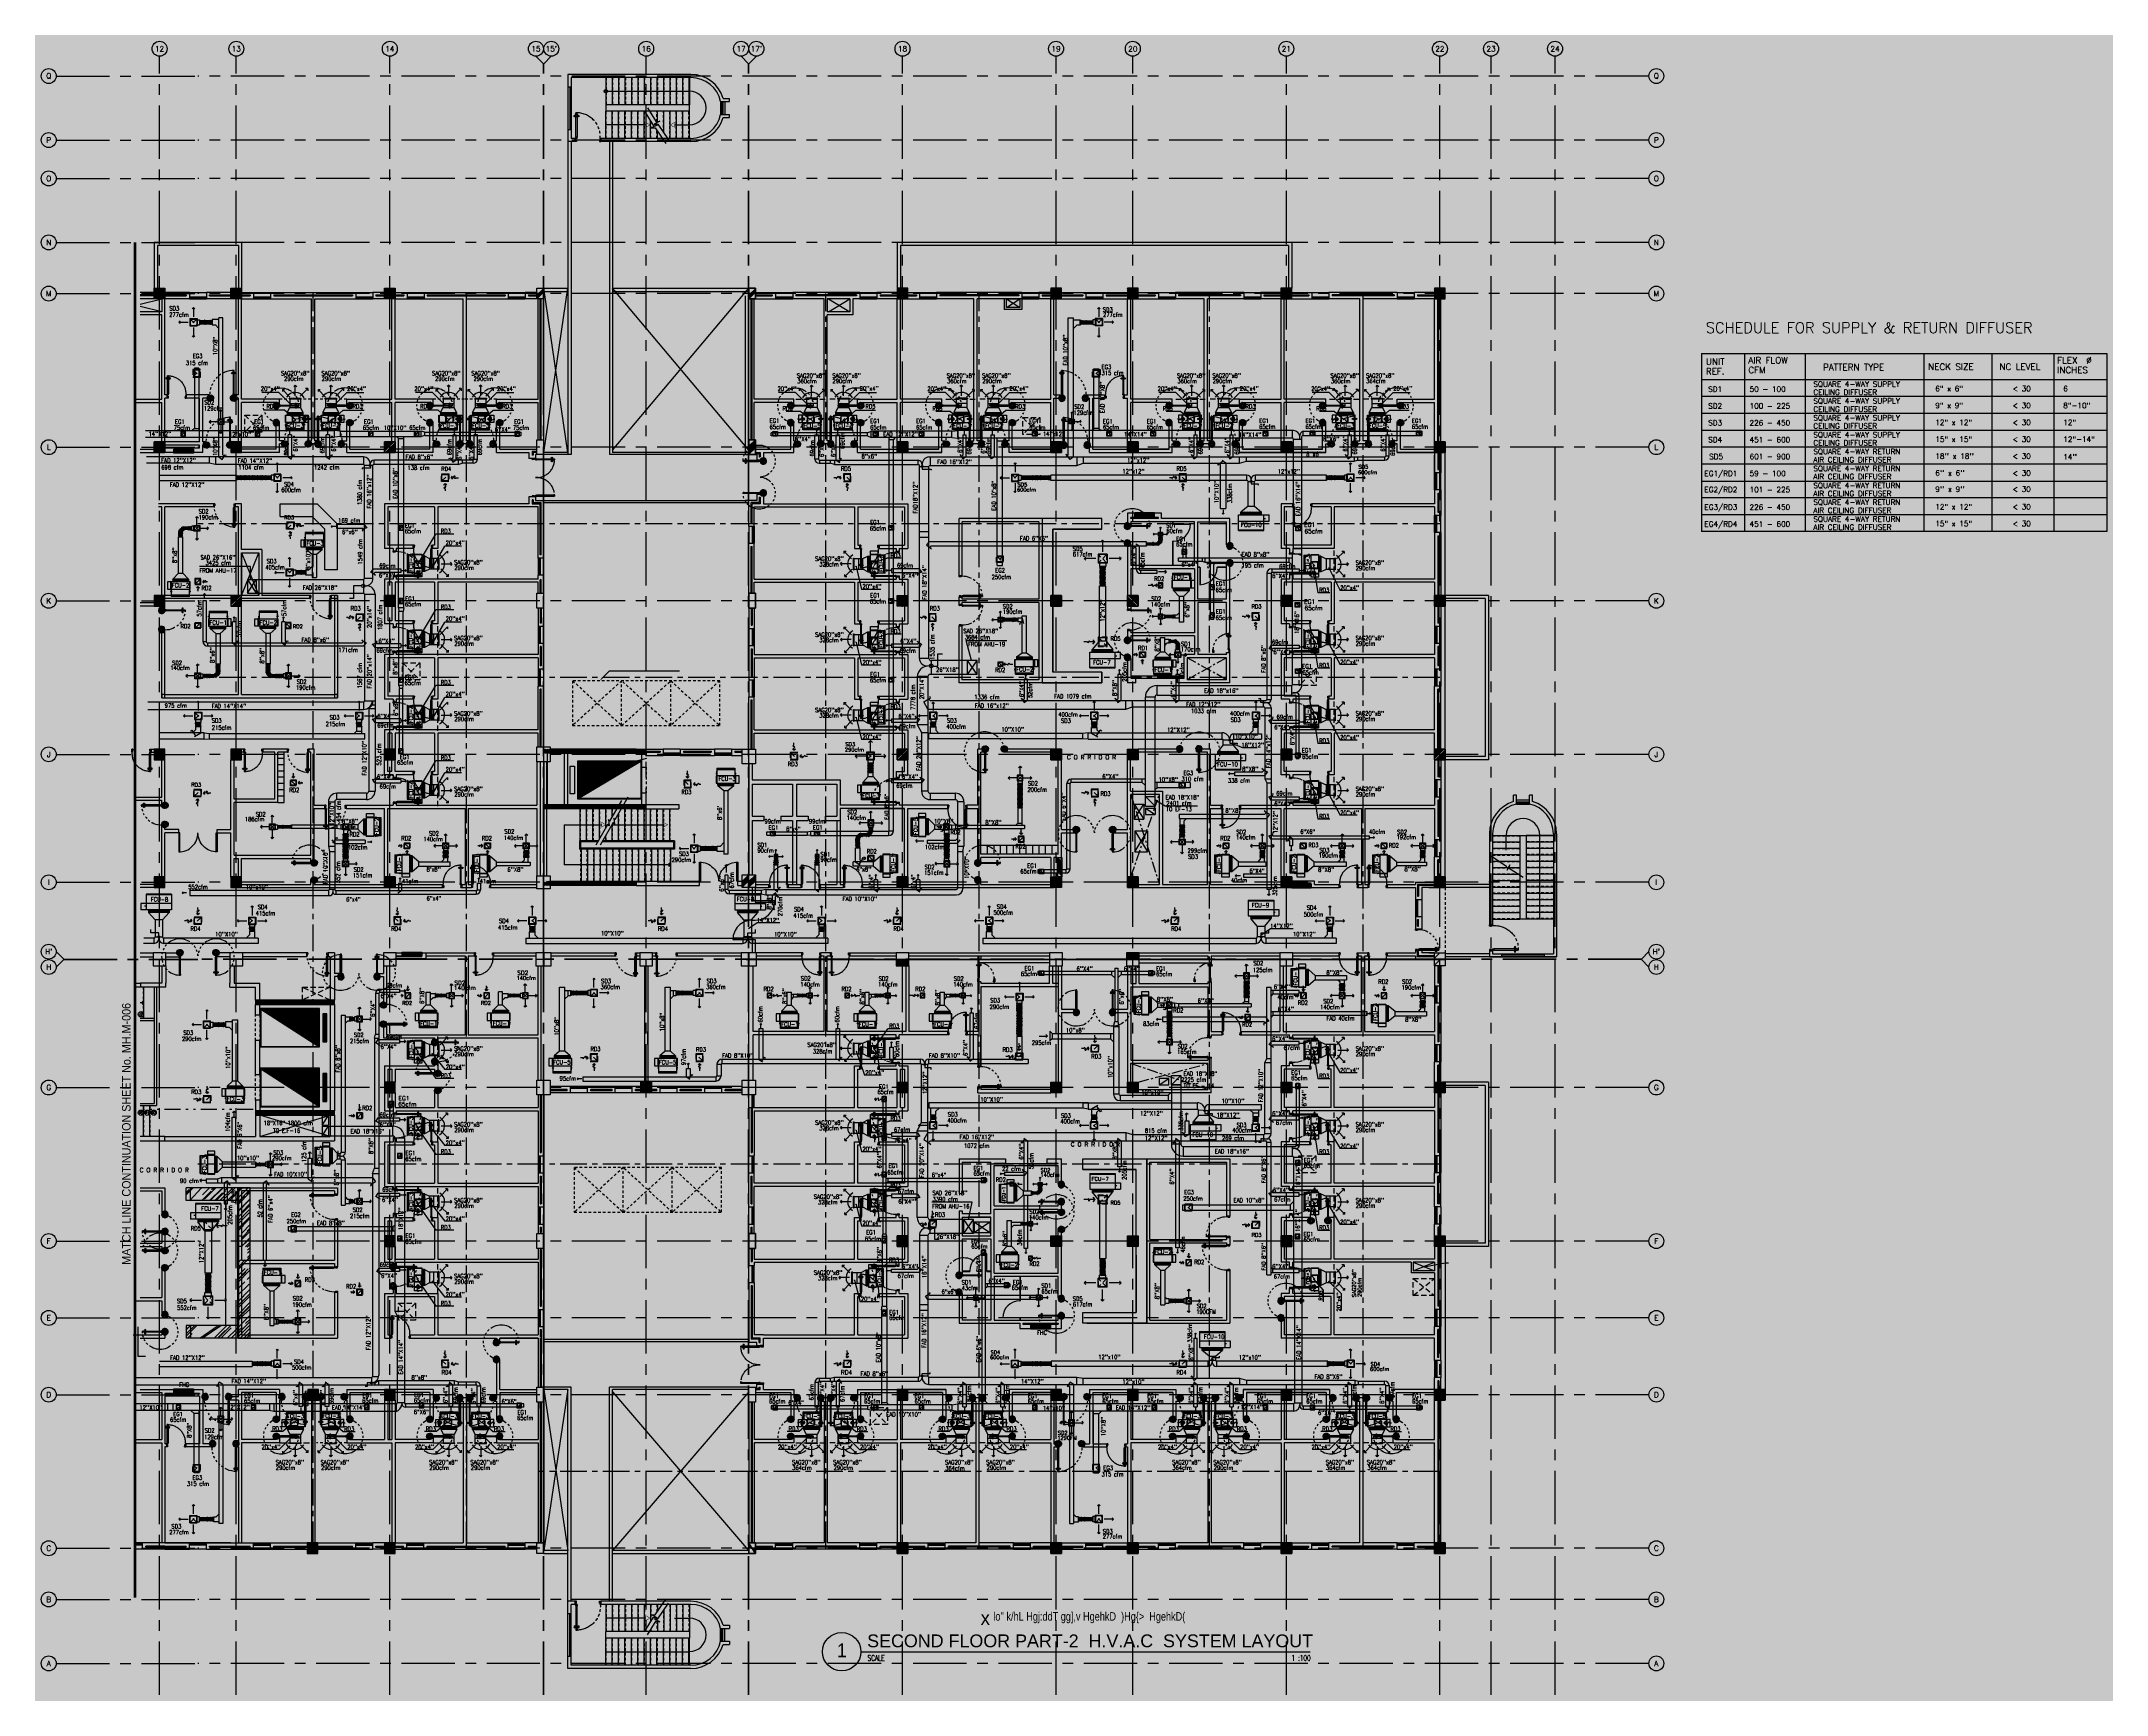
# Model space of a CAD drawing. Extents: x 417866231.7 to 417866328.5, y 43498046.7 to 43498124.2.
import ezdxf
from ezdxf.enums import TextEntityAlignment as Align

# ---------------------------------------------------------------- set-up
doc = ezdxf.new("R2010")
doc.units = 0
doc.header["$MEASUREMENT"] = 0
for name, pattern in [('2DASHES', [1.7, 0.75, -0.25, 0.1, -0.25, 0.1, -0.25]), ('CENTER', [2, 1.25, -0.25, 0.25, -0.25]), ('CENTER2', [1.125, 0.75, -0.125, 0.125, -0.125]), ('CENTERX2', [4, 2.5, -0.5, 0.5, -0.5]), ('HIDDEN', [0.375, 0.25, -0.125]), ('HIDDEN2', [0.1875, 0.125, -0.0625])]:
    doc.linetypes.add(name, pattern=pattern)
doc.layers.get('0').update_dxf_attribs({"linetype": 'CONTINUOUS'})
for name, color, linetype in [('ALM', 9, 'CONTINUOUS'), ('AX', 9, 'CONTINUOUS'), ('AX-CR', 7, 'CONTINUOUS'), ('AX-TXT', 2, 'CONTINUOUS'), ('AXES', 11, 'CENTERX2'), ('AXES1', 11, 'CENTER'), ('CER', 2, 'CONTINUOUS'), ('COL', 7, 'CONTINUOUS'), ('COUNTER', 9, 'CONTINUOUS'), ('CTXT', 6, 'CONTINUOUS'), ('DOOR', 9, 'CONTINUOUS'), ('DUCT', 6, 'CONTINUOUS'), ('E-TXT', 2, 'CONTINUOUS'), ('EJ', 9, 'CONTINUOUS'), ('ELEV', 2, 'CONTINUOUS'), ('EXDUCT', 10, 'CONTINUOUS'), ('FCU', 6, 'CONTINUOUS'), ('FHC', 9, 'CONTINUOUS'), ('FRAME', 9, 'CONTINUOUS'), ('HAT', 11, 'CONTINUOUS'), ('HIDDEN', 9, 'HIDDEN2'), ('IND-ES-L', 4, '2DASHES'), ('INSUL', 9, 'CONTINUOUS'), ('LIFTS', 9, 'CONTINUOUS'), ('Locker', 9, 'CONTINUOUS'), ('M-AC-FLEX', 7, 'CONTINUOUS'), ('M-EGU.', 2, 'CONTINUOUS'), ('M-FILX', 2, 'CONTINUOUS'), ('M-TEXT', 2, 'CONTINUOUS'), ('PART', 9, 'CONTINUOUS'), ('PROJ-L', 9, 'CONTINUOUS'), ('PSUPPLY', 3, 'HIDDEN'), ('RM-IND', 9, 'CONTINUOUS'), ('ROOF', 11, 'CONTINUOUS'), ('SCD', 2, 'CONTINUOUS'), ('SHAFT', 9, 'CONTINUOUS'), ('STR', 9, 'CONTINUOUS'), ('STR-H', 8, 'HIDDEN2'), ('TEXT', 6, 'CONTINUOUS'), ('TEXT-A', 2, 'CONTINUOUS'), ('TXT-', 9, 'CONTINUOUS'), ('TXT1', 2, 'CONTINUOUS'), ('WALL', 9, 'CONTINUOUS'), ('WIN', 9, 'CONTINUOUS')]:
    doc.layers.add(name, color=color, linetype=linetype)
doc.styles.add('Abdel', font='xarb.shx', dxfattribs={"width": 0.9})
doc.styles.add('BR', font='BR.SHX')
doc.styles.add('ROMANS', font='ROMANS.shx', dxfattribs={"width": 0.6})
doc.styles.add('ROMANT', font='ROMANT.SHX')
doc.styles.add('SIMPLEX', font='simplex.shx', dxfattribs={"width": 0.8})
doc.styles.add('TTXT', font='ARIAL.TTF', dxfattribs={"width": 0.6})
doc.dimstyles.new('DIM7', dxfattribs={"dimtxt": 0.24, "dimasz": 0.08, "dimexe": 0.07, "dimexo": 0.05, "dimgap": 0.07, "dimtad": 1, "dimzin": 0, "dimdsep": 46, "dimtxsty": 'SIMPLEX', "dimblk": 'ARCHTICK', "dimcen": 0.05, "dimdle": 0.05, "dimclrd": 4, "dimclre": 4, "dimclrt": 2, "dimadec": 0, "dimazin": 0, "dimtp": 2, "dimtm": 2, "dimtfac": 0.114286, "dimtix": 1, "dimtmove": 2, "dimatfit": 3, "dimldrblk": 'DOT', "dimfxl": 0, "dimtolj": 1, "dimtzin": 0, "dimarcsym": 0})
pattern_1 = [(45, (0, 0), (-26.5165042945, 26.5165042945), [])]
pattern_2 = [(45, (417590202.463106, 43440754.82586), (-0.0265165042945, 0.0265165042945), [])]
pattern_3 = [(135, (417866362.658727, 43498044.996377), (0.026516504, 0.026516504), [])]
pattern_4 = [(45, (417865964.342423, 43498029.79778), (-0.0265165043, 0.0265165043), [])]

# ---------------------------------------------------------------- blocks, each defined once
blk = doc.blocks.new('*X109')
at = {"color": 0}
for p, q in [((84179, 10675), (84665, 11161)), ((84179, 10729), (84612, 11161)), ((84179, 10782), (84559, 11161)), ((84179, 10835), (84506, 11161)), ((84179, 10888), (84453, 11161)), ((84179, 10941), (84400, 11161)), ((84179, 10994), (84347, 11161)), ((84179, 11047), (84294, 11161)), ((84179, 11100), (84240, 11161)), ((84179, 11153), (84187, 11161)), ((84218, 10661), (84679, 11122)), ((84271, 10661), (84679, 11069)), ((84324, 10661), (84679, 11016)), ((84377, 10661), (84679, 10963)), ((84430, 10661), (84679, 10910)), ((84483, 10661), (84679, 10857)), ((84536, 10661), (84679, 10804)), ((84589, 10661), (84679, 10751)), ((84642, 10661), (84679, 10698))]:
    blk.add_line(p, q, dxfattribs=at)
blk = doc.blocks.new('COL50')
at = {"layer": 'COL'}
blk.add_lwpolyline([(-250, 250), (-250, -250), (250, -250), (250, 250)], close=True, dxfattribs=at)
blk = doc.blocks.new('A$C376C1807')
at = {"layer": 'DOOR'}
for p, q in [((0, 0.9), (0, 0.85)), ((0.9, 0.9), (0, 0.9)), ((0, 0.85), (0.899, 0.85))]:
    blk.add_line(p, q, dxfattribs=at)
blk.add_arc((0, 0.9), 0.9, 270, 0, dxfattribs=at)
blk = doc.blocks.new('A$C7FB5060D')
at = {"layer": 'DOOR', "color": 0, "linetype": 'ByBlock'}
for p, q in [((1.353, 1.271), (1.203, 1.271)), ((1.203, 1.271), (1.203, 1.241)), ((1.203, 1.241), (1.264, 1.241)), ((1.264, 1.241), (1.264, 1.211)), ((1.264, 1.211), (1.353, 1.211)), ((1.353, 1.211), (1.353, 1.271)), ((0.06, 0.158), (0, 0.158)), ((0, 0.158), (0, 0.097)), ((0, 0.097), (0, 0.158)), ((0.06, 0.097), (0, 0.097)), ((0.06, 0.097), (0.06, 0.158)), ((0.207, 0.166), (0.099, 0.166)), ((0.099, 0.158), (0.099, 0.166)), ((0.099, 0.097), (0.099, 0.089)), ((0.207, 0.089), (0.099, 0.089)), ((0.114, 0.177), (0.192, 0.177)), ((0.114, 0.166), (0.114, 0.177)), ((0.114, 0.166), (0.192, 0.166)), ((0.114, 0.089), (0.192, 0.089)), ((0.114, 0.089), (0.114, 0.078)), ((0.114, 0.078), (0.192, 0.078)), ((0.192, 0.166), (0.192, 0.177)), ((0.192, 0.089), (0.192, 0.078)), ((0.207, 0.158), (0.207, 0.166)), ((0.207, 0.097), (0.207, 0.089)), ((1.203, 0.158), (1.143, 0.158)), ((1.143, 0.158), (1.143, 0.097)), ((1.143, 0.097), (1.203, 0.097)), ((1.203, 0.158), (1.203, 0.097)), ((1.203, 0.097), (1.264, 0.097)), ((1.203, 0.067), (1.203, 0.097)), ((1.203, 0.067), (1.353, 0.067)), ((1.264, 0.127), (1.353, 0.127)), ((1.264, 0.097), (1.264, 0.127)), ((1.353, 0.127), (1.353, 0.067))]:
    blk.add_line(p, q, dxfattribs=at)
at = {"layer": 'DOOR', "linetype": 'ByBlock'}
for p, q in [((0.06, 0.158), (1.143, 0.158)), ((1.143, 0.097), (0.06, 0.097))]:
    blk.add_line(p, q, dxfattribs=at)
at = {"layer": 'DOOR', "color": 0, "linetype": 'ByBlock'}
for centre in [(0.153, 0.216), (0.153, 0.039)]:
    blk.add_circle(centre, 0.039, dxfattribs=at)
at = {"layer": 'DOOR', "linetype": 'HIDDEN', "ltscale": 0.5}
blk.add_arc((1.116, 0.127), 1.117, 85.51845, 178.45601, dxfattribs=at)
at = {"layer": 'WALL'}
for p, q in [((1.353, 1.271), (1.203, 1.271)), ((1.353, 0.067), (1.203, 0.067)), ((1.353, 0.067), (1.203, 0.067)), ((1.203, 0.067), (1.353, 0.067))]:
    blk.add_line(p, q, dxfattribs=at)
blk = doc.blocks.new('C11')
at = {"layer": 'HAT'}
h = blk.add_hatch(dxfattribs=at)
h.set_pattern_fill('ANSI31', color=256, scale=300, style=0)
h.set_pattern_definition([(45, (-248556.182, -75061.005), (-26.5165043, 26.5165043), [])])
h.paths.add_polyline_path([(300, 700), (0, 700), (0, 350), (300, 350)])
h.paths.add_polyline_path([(300, 350), (0, 350), (0, 0), (300, 0)])
at = {"layer": 'COL'}
blk.add_lwpolyline([(300, 700), (300, 0), (0, 0), (0, 700)], close=True, dxfattribs=at)
blk = doc.blocks.new('DOOR90')
at = {"layer": 'DOOR', "color": 7, "linetype": 'ByBlock'}
for p, q in [((-150, 0), (0, 0)), ((-150, 0), (-150, -25)), ((0, -50), (-114, 0)), ((0, -50), (-40, 0)), ((0, -50), (0, 0)), ((-1000, -25), (-1050, -25)), ((-1050, -75), (-1050, -25)), ((-1050, -25), (-1050, -75)), ((-1000, -75), (-1050, -75)), ((-1000, -42), (-1020, -42)), ((-1020, -42), (-1020, -58)), ((-1000, -58), (-1020, -58)), ((-1000, -25), (-1000, -42)), ((-1000, -58), (-1000, -75)), ((-878, -18), (-968, -18)), ((-968, -25), (-968, -18)), ((-968, -75), (-968, -82)), ((-878, -82), (-968, -82)), ((-955, -9), (-890, -9)), ((-955, -18), (-955, -9)), ((-955, -18), (-890, -18)), ((-955, -82), (-890, -82)), ((-955, -82), (-955, -91)), ((-955, -91), (-890, -91)), ((-890, -18), (-890, -9)), ((-890, -82), (-890, -91)), ((-878, -25), (-878, -18)), ((-878, -75), (-878, -82)), ((-200, -25), (-150, -25)), ((-200, -42), (-200, -25)), ((-180, -42), (-200, -42)), ((-200, -58), (-180, -58)), ((-200, -75), (-200, -58)), ((-150, -75), (-200, -75)), ((-180, -58), (-180, -42)), ((-150, -25), (-100, -25)), ((-150, -75), (-150, -25)), ((-150, -875), (-100, -875)), ((-150, -900), (-150, -875)), ((-150, -900), (0, -900)), ((0, -900), (-150, -900)), ((0, -850), (-114, -900)), ((-100, -25), (-100, -50)), ((0, -50), (-100, -37)), ((-100, -50), (0, -50)), ((-100, -875), (-100, -850)), ((0, -850), (-100, -863)), ((-100, -850), (0, -850)), ((0, -850), (-40, -900)), ((0, -850), (0, -900))]:
    blk.add_line(p, q, dxfattribs=at)
at = {"layer": 'DOOR', "linetype": 'ByBlock'}
for p, q in [((-200, -25), (-1000, -25)), ((-200, -42), (-1000, -42)), ((-200, -58), (-1000, -58)), ((-1000, -75), (-200, -75))]:
    blk.add_line(p, q, dxfattribs=at)
at = {"layer": 'DOOR', "color": 7, "linetype": 'ByBlock'}
for centre in [(-923, 24), (-923, -124)]:
    blk.add_circle(centre, 32.4, dxfattribs=at)
for centre, radius, start, end in [((0, -50), 154, 161.10529, 166.28577), ((0, -50), 94.4, 148.01819, 180), ((0, -850), 154, 193.71423, 198.89471), ((0, -50), 134, 158.15985, 169.28002), ((0, -850), 134, 190.71998, 201.84015), ((0, -50), 114, 154.08384, 167.37743), ((0, -850), 94.4, 180, 211.98181), ((0, -50), 74.4, 137.77643, 180), ((0, -850), 74.4, 180, 222.22357), ((0, -50), 54.4, 113.20738, 180), ((0, -850), 54.4, 180, 246.79262), ((0, -50), 34.4, 90, 180), ((0, -850), 34.4, 180, 270), ((0, -50), 14.4, 90, 180), ((0, -850), 14.4, 180, 270)]:
    blk.add_arc(centre, radius, start, end, dxfattribs=at)
at = {"layer": 'DOOR', "linetype": 'HIDDEN', "ltscale": 0.5}
blk.add_arc((-222, -50), 828, 178.27012, 275.00304, dxfattribs=at)
blk = doc.blocks.new('DOOR100')
at = {"layer": 'DOOR', "color": 7, "linetype": 'ByBlock'}
for p, q in [((-91, 1205), (-91, 1140)), ((-82, 1205), (-91, 1205)), ((-82, 1140), (-91, 1140)), ((-82, 1128), (-82, 1218)), ((-75, 1218), (-82, 1218)), ((-82, 1205), (-82, 1140)), ((-75, 1128), (-82, 1128)), ((-75, 1250), (-75, 1300)), ((-75, 1300), (-25, 1300)), ((-25, 1300), (-75, 1300)), ((-58, 1250), (-75, 1250)), ((-58, 1250), (-58, 1270)), ((-42, 1270), (-58, 1270)), ((-42, 1250), (-42, 1270)), ((-25, 1250), (-42, 1250)), ((-25, 1250), (-25, 1300)), ((-25, 1218), (-18, 1218)), ((-25, 1128), (-18, 1128)), ((-18, 1128), (-18, 1218)), ((-18, 1205), (-18, 1140)), ((-18, 1205), (-9, 1205)), ((-18, 1140), (-9, 1140)), ((-9, 1205), (-9, 1140)), ((-1200, 0), (-1200, 150)), ((-1200, 150), (-1175, 150)), ((-1200, 150), (-1200, 0)), ((-1150, 0), (-1200, 114)), ((-1150, 0), (-1200, 40)), ((-1150, 0), (-1200, 0)), ((-1175, 150), (-1175, 100)), ((-1175, 100), (-1150, 100)), ((-1150, 0), (-1163, 100)), ((-1150, 100), (-1150, 0)), ((-75, 200), (-58, 200)), ((-75, 150), (-75, 200)), ((-75, 150), (-25, 150)), ((-58, 200), (-58, 180)), ((-58, 180), (-42, 180)), ((-50, 0), (0, 114)), ((-50, 100), (-50, 0)), ((-50, 0), (-37, 100)), ((-25, 100), (-50, 100)), ((-50, 0), (0, 40)), ((-50, 0), (0, 0)), ((-42, 200), (-25, 200)), ((-42, 180), (-42, 200)), ((-25, 200), (-25, 150)), ((0, 150), (-25, 150)), ((-25, 150), (-25, 100)), ((0, 0), (0, 150)), ((0, 150), (0, 0))]:
    blk.add_line(p, q, dxfattribs=at)
at = {"layer": 'DOOR', "linetype": 'ByBlock'}
for p, q in [((-75, 1250), (-75, 200)), ((-58, 200), (-58, 1250)), ((-42, 200), (-42, 1250)), ((-25, 200), (-25, 1250))]:
    blk.add_line(p, q, dxfattribs=at)
at = {"layer": 'DOOR', "color": 7, "linetype": 'ByBlock'}
for centre in [(-124, 1173), (24, 1173)]:
    blk.add_circle(centre, 32.4, dxfattribs=at)
at = {"layer": 'DOOR', "linetype": 'HIDDEN', "ltscale": 0.5}
blk.add_arc((-25, 150), 1150, 90, 180, dxfattribs=at)
at = {"layer": 'DOOR', "color": 7, "linetype": 'ByBlock'}
for centre, radius, start, end in [((-1150, 0), 154, 103.71423, 108.89471), ((-1150, 0), 134, 100.71998, 111.84015), ((-1150, 0), 94.4, 90, 121.98181), ((-1150, 0), 74.4, 90, 132.22357), ((-1150, 0), 54.4, 90, 156.79262), ((-1150, 0), 34.4, 90, 180), ((-1150, 0), 14.4, 90, 180), ((-50, 0), 94.4, 58.01819, 90), ((-50, 0), 74.4, 47.77643, 90), ((-50, 0), 54.4, 23.20738, 90), ((-50, 0), 34.4, 0, 90), ((-50, 0), 14.4, 0, 90), ((-50, 0), 134, 68.15985, 79.28002), ((-50, 0), 114, 64.08384, 77.37743), ((-50, 0), 154, 71.10529, 76.28577)]:
    blk.add_arc(centre, radius, start, end, dxfattribs=at)
blk = doc.blocks.new('D1000')
at = {"layer": 'DOOR', "color": 7, "linetype": 'ByBlock'}
for p, q in [((0, 0), (-150, 0)), ((-150, 0), (-150, -25)), ((-150, 0), (0, 0)), ((0, -50), (-114, 0)), ((0, -50), (-40, 0)), ((0, -50), (0, 0)), ((-1050, -25), (-1100, -25)), ((-1100, -75), (-1100, -25)), ((-1100, -25), (-1100, -75)), ((-1050, -75), (-1100, -75)), ((-1050, -42), (-1070, -42)), ((-1070, -42), (-1070, -58)), ((-1050, -58), (-1070, -58)), ((-1050, -25), (-1050, -42)), ((-1050, -58), (-1050, -75)), ((-928, -18), (-1018, -18)), ((-1018, -25), (-1018, -18)), ((-1018, -75), (-1018, -82)), ((-928, -82), (-1018, -82)), ((-1005, -9), (-940, -9)), ((-1005, -18), (-1005, -9)), ((-1005, -18), (-940, -18)), ((-1005, -82), (-940, -82)), ((-1005, -82), (-1005, -91)), ((-1005, -91), (-940, -91)), ((-940, -18), (-940, -9)), ((-940, -82), (-940, -91)), ((-928, -25), (-928, -18)), ((-928, -75), (-928, -82)), ((-200, -42), (-200, -25)), ((-200, -25), (-150, -25)), ((-180, -42), (-200, -42)), ((-200, -75), (-200, -58)), ((-200, -58), (-180, -58)), ((-150, -75), (-200, -75)), ((-180, -58), (-180, -42)), ((-150, -75), (-150, -25)), ((-150, -25), (-100, -25)), ((0, -950), (-114, -1000)), ((-100, -25), (-100, -50)), ((0, -50), (-100, -37)), ((-100, -50), (0, -50)), ((-100, -975), (-100, -950)), ((0, -950), (-100, -963)), ((-100, -950), (0, -950)), ((0, -950), (-40, -1000)), ((0, -950), (0, -1000)), ((-150, -975), (-100, -975)), ((-150, -1000), (-150, -975)), ((-150, -1000), (0, -1000)), ((0, -1000), (-150, -1000))]:
    blk.add_line(p, q, dxfattribs=at)
at = {"layer": 'DOOR', "linetype": 'ByBlock'}
for p, q in [((-200, -25), (-1050, -25)), ((-200, -42), (-1050, -42)), ((-200, -58), (-1050, -58)), ((-1050, -75), (-200, -75))]:
    blk.add_line(p, q, dxfattribs=at)
at = {"layer": 'DOOR', "color": 7, "linetype": 'ByBlock'}
for centre in [(-973, 23), (-973, -124)]:
    blk.add_circle(centre, 32.4, dxfattribs=at)
for centre, radius, start, end in [((0, -50), 134, 158.15985, 169.28002), ((0, -50), 74.4, 137.77643, 180), ((0, -50), 54.4, 113.20738, 180), ((0, -50), 154, 161.10529, 166.28577), ((0, -50), 114, 154.08384, 167.37743), ((0, -50), 94.4, 148.01819, 180), ((0, -950), 94.4, 180, 211.98181), ((0, -950), 74.4, 180, 222.22357), ((0, -950), 54.4, 180, 246.79262), ((0, -50), 34.4, 90, 180), ((0, -950), 34.4, 180, 270), ((0, -50), 14.4, 90, 180), ((0, -950), 14.4, 180, 270), ((0, -950), 154, 193.71423, 198.89471), ((0, -950), 134, 190.71998, 201.84015)]:
    blk.add_arc(centre, radius, start, end, dxfattribs=at)
at = {"layer": 'DOOR', "linetype": 'HIDDEN', "ltscale": 0.5}
blk.add_arc((-149, -24), 951, 180.04344, 269.96673, dxfattribs=at)
blk = doc.blocks.new('*X104')
at = {"color": 0}
for p, q in [((253128, 139850), (253628, 140350)), ((253129, 139903), (253575, 140350)), ((253129, 139956), (253522, 140350)), ((253129, 140009), (253469, 140350)), ((253129, 140062), (253416, 140350)), ((253129, 140115), (253363, 140350)), ((253129, 140168), (253310, 140350)), ((253129, 140221), (253257, 140350)), ((253129, 140274), (253204, 140350)), ((253129, 140327), (253151, 140350)), ((253181, 139850), (253629, 140297)), ((253234, 139850), (253629, 140244)), ((253287, 139850), (253629, 140191)), ((253340, 139850), (253629, 140138)), ((253393, 139850), (253629, 140085)), ((253446, 139850), (253629, 140032)), ((253499, 139850), (253629, 139979)), ((253553, 139850), (253629, 139926)), ((253606, 139850), (253629, 139873))]:
    blk.add_line(p, q, dxfattribs=at)
blk = doc.blocks.new('C5')
at = {"layer": 'HAT', "linetype": 'ByBlock'}
h = blk.add_hatch(dxfattribs=at)
h.set_pattern_fill('ANSI31', color=256, scale=300, style=0)
h.set_pattern_definition([(45, (-223356.182, -51411.005), (-26.516504, 26.516504), [])])
h.paths.add_polyline_path([(300, 300), (0, 300), (0, 0), (300, 0)])
h.paths.add_polyline_path([(600, 300), (300, 300), (300, 0), (600, 0)])
at = {"layer": 'COL'}
blk.add_lwpolyline([(600, 300), (0, 300), (0, 0), (600, 0)], close=True, dxfattribs=at)
blk = doc.blocks.new('DOOR80')
at = {"layer": 'DOOR', "color": 7, "linetype": 'ByBlock'}
for p, q in [((-850, 75), (-900, 75)), ((-900, 75), (-900, 25)), ((-900, 25), (-900, 75)), ((-850, 25), (-900, 25)), ((-850, 58), (-870, 58)), ((-870, 42), (-870, 58)), ((-850, 42), (-870, 42)), ((-850, 58), (-850, 75)), ((-850, 25), (-850, 42)), ((-727, 82), (-817, 82)), ((-817, 75), (-817, 82)), ((-817, 25), (-817, 18)), ((-727, 18), (-817, 18)), ((-805, 91), (-740, 91)), ((-805, 82), (-805, 91)), ((-805, 82), (-740, 82)), ((-805, 18), (-740, 18)), ((-805, 18), (-805, 9)), ((-805, 9), (-740, 9)), ((-740, 82), (-740, 91)), ((-740, 18), (-740, 9)), ((-727, 75), (-727, 82)), ((-727, 25), (-727, 18)), ((-150, 75), (-200, 75)), ((-200, 75), (-200, 58)), ((-200, 58), (-180, 58)), ((-180, 42), (-200, 42)), ((-200, 42), (-200, 25)), ((-200, 25), (-150, 25)), ((-180, 58), (-180, 42)), ((-150, 800), (0, 800)), ((-150, 800), (-150, 775)), ((0, 800), (-150, 800)), ((-150, 775), (-100, 775)), ((-150, 75), (-150, 25)), ((-150, 25), (-100, 25)), ((-150, 0), (-150, 25)), ((0, 0), (-150, 0)), ((0, 750), (-114, 800)), ((0, 50), (-114, 0)), ((-100, 775), (-100, 750)), ((0, 750), (-100, 763)), ((-100, 750), (0, 750)), ((-100, 25), (-100, 50)), ((0, 50), (-100, 37)), ((-100, 50), (0, 50)), ((0, 750), (-40, 800)), ((0, 50), (-40, 0)), ((0, 750), (0, 800)), ((0, 50), (0, 0))]:
    blk.add_line(p, q, dxfattribs=at)
at = {"layer": 'DOOR', "linetype": 'ByBlock'}
for p, q in [((-850, 75), (-200, 75)), ((-200, 58), (-850, 58)), ((-200, 42), (-850, 42)), ((-200, 25), (-850, 25))]:
    blk.add_line(p, q, dxfattribs=at)
at = {"layer": 'DOOR', "color": 7, "linetype": 'ByBlock'}
for centre in [(-772, 124), (-772, -24)]:
    blk.add_circle(centre, 32.4, dxfattribs=at)
at = {"layer": 'DOOR', "linetype": 'HIDDEN', "ltscale": 0.5}
blk.add_arc((-149, 23), 752, 90.06946, 176.0204, dxfattribs=at)
at = {"layer": 'DOOR', "color": 7, "linetype": 'ByBlock'}
for centre, radius, start, end in [((0, 750), 154, 161.10529, 166.28577), ((0, 50), 154, 193.71423, 198.89471), ((0, 750), 134, 158.15985, 169.28002), ((0, 50), 134, 190.71998, 201.84015), ((0, 50), 114, 192.62257, 205.91616), ((0, 750), 94.4, 148.01819, 180), ((0, 50), 94.4, 180, 211.98181), ((0, 750), 74.4, 137.77643, 180), ((0, 50), 74.4, 180, 222.22357), ((0, 750), 54.4, 113.20738, 180), ((0, 50), 54.4, 180, 246.79262), ((0, 750), 34.4, 90, 180), ((0, 50), 34.4, 180, 270), ((0, 750), 14.4, 90, 180), ((0, 50), 14.4, 180, 270)]:
    blk.add_arc(centre, radius, start, end, dxfattribs=at)
blk = doc.blocks.new('*X103')
at = {"color": 0}
for p, q in [((245929, 139863), (246416, 140350)), ((245929, 139916), (246363, 140350)), ((245929, 139969), (246310, 140350)), ((245929, 140022), (246257, 140350)), ((245929, 140075), (246204, 140350)), ((245929, 140128), (246151, 140350)), ((245929, 140181), (246098, 140350)), ((245929, 140234), (246045, 140350)), ((245929, 140287), (245991, 140350)), ((245929, 140340), (245938, 140350)), ((245969, 139850), (246429, 140310)), ((246022, 139850), (246429, 140256)), ((246075, 139850), (246429, 140203)), ((246128, 139850), (246429, 140150)), ((246181, 139850), (246429, 140097)), ((246234, 139850), (246429, 140044)), ((246287, 139850), (246429, 139991)), ((246340, 139850), (246429, 139938)), ((246393, 139850), (246429, 139885))]:
    blk.add_line(p, q, dxfattribs=at)
blk = doc.blocks.new('*X78')
at = {"color": 0}
for p, q in [((238729, 139875), (239203, 140350)), ((238729, 139928), (239150, 140350)), ((238729, 139981), (239097, 140350)), ((238729, 140034), (239044, 140350)), ((238729, 140087), (238991, 140350)), ((238729, 140140), (238938, 140350)), ((238729, 140193), (238885, 140350)), ((238729, 140246), (238832, 140350)), ((238729, 140299), (238779, 140350)), ((238756, 139850), (239229, 140322)), ((238809, 139850), (239229, 140269)), ((238862, 139850), (239229, 140216)), ((238915, 139850), (239229, 140163)), ((238968, 139850), (239229, 140110)), ((239021, 139850), (239229, 140057)), ((239074, 139850), (239229, 140004)), ((239128, 139850), (239229, 139951)), ((239181, 139850), (239229, 139898))]:
    blk.add_line(p, q, dxfattribs=at)
blk = doc.blocks.new('DOOR-10')
at = {"layer": 'DOOR', "color": 0, "linetype": 'ByBlock'}
for p, q in [((-83, 1005), (-92, 1005)), ((-92, 1005), (-92, 940)), ((-76, 1018), (-83, 1018)), ((-83, 928), (-83, 1018)), ((-83, 1005), (-83, 940)), ((-26, 1100), (-76, 1100)), ((-76, 1100), (-26, 1100)), ((-76, 1050), (-76, 1100)), ((-59, 1050), (-76, 1050)), ((-43, 1070), (-59, 1070)), ((-59, 1050), (-59, 1070)), ((-43, 1050), (-43, 1070)), ((-26, 1050), (-43, 1050)), ((-26, 1050), (-26, 1100)), ((-26, 1018), (-18, 1018)), ((-18, 928), (-18, 1018)), ((-18, 1005), (-9, 1005)), ((-18, 1005), (-18, 940)), ((-9, 1005), (-9, 940)), ((-1001, 0), (-1001, 150)), ((-1001, 150), (-976, 150)), ((-1001, 150), (-1001, 0)), ((-951, 0), (-1001, 0)), ((-976, 150), (-976, 100)), ((-976, 100), (-951, 100)), ((-951, 100), (-951, 0)), ((-83, 940), (-92, 940)), ((-76, 928), (-83, 928)), ((-76, 200), (-59, 200)), ((-76, 150), (-76, 200)), ((-76, 150), (-26, 150)), ((-59, 200), (-59, 180)), ((-59, 180), (-43, 180)), ((-51, 100), (-51, 0)), ((-26, 100), (-51, 100)), ((-51, 0), (-1, 0)), ((-43, 200), (-26, 200)), ((-43, 180), (-43, 200)), ((-26, 928), (-18, 928)), ((-26, 200), (-26, 150)), ((-1, 150), (-26, 150)), ((-26, 150), (-26, 100)), ((-18, 940), (-9, 940))]:
    blk.add_line(p, q, dxfattribs=at)
at = {"layer": 'DOOR', "linetype": 'ByBlock'}
for p, q in [((-76, 1050), (-76, 200)), ((-59, 200), (-59, 1050)), ((-43, 200), (-43, 1050)), ((-26, 200), (-26, 1050))]:
    blk.add_line(p, q, dxfattribs=at)
at = {"layer": 'DOOR', "color": 9, "linetype": 'ByBlock'}
for p, q in [((-951, 0), (-1001, 114)), ((-951, 0), (-1001, 40)), ((-951, 0), (-964, 100)), ((-51, 0), (-1, 114)), ((-51, 0), (-37, 100)), ((-51, 0), (-1, 40)), ((-1, 0), (-1, 150))]:
    blk.add_line(p, q, dxfattribs=at)
at = {"layer": 'DOOR', "color": 0, "linetype": 'ByBlock'}
for centre in [(-124, 973), (23, 973)]:
    blk.add_circle(centre, 32.4, dxfattribs=at)
at = {"layer": 'DOOR', "linetype": 'HIDDEN', "ltscale": 0.5}
blk.add_arc((-23, 149), 952, 93.14816, 179.94816, dxfattribs=at)
at = {"layer": 'DOOR', "color": 9, "linetype": 'ByBlock'}
for centre, radius, start, end in [((-951, 0), 154, 103.71423, 108.89471), ((-951, 0), 134, 100.71998, 111.84015), ((-951, 0), 94.4, 90, 121.98181), ((-951, 0), 74.4, 90, 132.22357), ((-951, 0), 54.4, 90, 156.79262), ((-951, 0), 34.4, 90, 180), ((-951, 0), 14.4, 90, 180), ((-51, 0), 94.4, 58.01819, 90), ((-51, 0), 74.4, 47.77643, 90), ((-51, 0), 54.4, 23.20738, 90), ((-51, 0), 34.4, 0, 90), ((-51, 0), 14.4, 0, 90), ((-51, 0), 134, 68.15985, 79.28002), ((-51, 0), 114, 64.08384, 77.37743), ((-51, 0), 154, 71.10529, 76.28577)]:
    blk.add_arc(centre, radius, start, end, dxfattribs=at)
blk = doc.blocks.new('*X79')
at = {"color": 0}
for p, q in [((227929, 132681), (228397, 133150)), ((227929, 132734), (228344, 133150)), ((227929, 132787), (228291, 133150)), ((227929, 132840), (228238, 133150)), ((227929, 132893), (228185, 133150)), ((227929, 132946), (228132, 133150)), ((227929, 132999), (228079, 133150)), ((227929, 133053), (228026, 133150)), ((227929, 133106), (227973, 133150)), ((227950, 132650), (228429, 133128)), ((228003, 132650), (228429, 133075)), ((228056, 132650), (228429, 133022)), ((228109, 132650), (228429, 132969)), ((228162, 132650), (228429, 132916)), ((228215, 132650), (228429, 132863)), ((228268, 132650), (228429, 132810)), ((228321, 132650), (228429, 132757)), ((228374, 132650), (228429, 132704))]:
    blk.add_line(p, q, dxfattribs=at)
blk = doc.blocks.new('*X81')
at = {"color": 0}
for p, q in [((238729, 132663), (239216, 133150)), ((238729, 132716), (239163, 133150)), ((238729, 132769), (239110, 133150)), ((238729, 132822), (239057, 133150)), ((238729, 132875), (239004, 133150)), ((238729, 132928), (238951, 133150)), ((238729, 132981), (238898, 133150)), ((238729, 133034), (238845, 133150)), ((238729, 133087), (238791, 133150)), ((238729, 133140), (238738, 133150)), ((238769, 132650), (239229, 133110)), ((238822, 132650), (239229, 133056)), ((238875, 132650), (239229, 133003)), ((238928, 132650), (239229, 132950)), ((238981, 132650), (239229, 132897)), ((239034, 132650), (239229, 132844)), ((239087, 132650), (239229, 132791)), ((239140, 132650), (239229, 132738)), ((239193, 132650), (239229, 132685))]:
    blk.add_line(p, q, dxfattribs=at)
blk = doc.blocks.new('*X80')
at = {"color": 0}
for p, q in [((235129, 132669), (235610, 133150)), ((235129, 132722), (235556, 133150)), ((235129, 132775), (235503, 133150)), ((235129, 132828), (235450, 133150)), ((235129, 132881), (235397, 133150)), ((235129, 132934), (235344, 133150)), ((235129, 132987), (235291, 133150)), ((235129, 133040), (235238, 133150)), ((235129, 133093), (235185, 133150)), ((235163, 132650), (235629, 133116)), ((235216, 132650), (235629, 133063)), ((235269, 132650), (235629, 133010)), ((235322, 132650), (235629, 132957)), ((235375, 132650), (235629, 132904)), ((235428, 132650), (235629, 132851)), ((235481, 132650), (235629, 132798)), ((235534, 132650), (235629, 132745)), ((235587, 132650), (235629, 132691))]:
    blk.add_line(p, q, dxfattribs=at)
blk = doc.blocks.new('*X105')
at = {"color": 0}
for p, q in [((253129, 132691), (253588, 133150)), ((253129, 132744), (253535, 133150)), ((253129, 132797), (253482, 133150)), ((253129, 132850), (253429, 133150)), ((253129, 132903), (253376, 133150)), ((253129, 132956), (253323, 133150)), ((253129, 133009), (253269, 133150)), ((253129, 133062), (253216, 133150)), ((253129, 133115), (253163, 133150)), ((253141, 132650), (253629, 133138)), ((253194, 132650), (253629, 133085)), ((253247, 132650), (253629, 133031)), ((253300, 132650), (253629, 132978)), ((253353, 132650), (253629, 132925)), ((253406, 132650), (253629, 132872)), ((253459, 132650), (253629, 132819)), ((253512, 132650), (253629, 132766)), ((253565, 132650), (253629, 132713)), ((253618, 132650), (253629, 132660))]:
    blk.add_line(p, q, dxfattribs=at)
blk = doc.blocks.new('*X106')
at = {"color": 0}
for p, q in [((245928, 132650), (246428, 133150)), ((245929, 132703), (246375, 133150)), ((245929, 132756), (246322, 133150)), ((245929, 132809), (246269, 133150)), ((245929, 132862), (246216, 133150)), ((245929, 132915), (246163, 133150)), ((245929, 132968), (246110, 133150)), ((245929, 133021), (246057, 133150)), ((245929, 133074), (246004, 133150)), ((245929, 133127), (245951, 133150)), ((245981, 132650), (246429, 133097)), ((246034, 132650), (246429, 133044)), ((246087, 132650), (246429, 132991)), ((246140, 132650), (246429, 132938)), ((246193, 132650), (246429, 132885)), ((246246, 132650), (246429, 132832)), ((246299, 132650), (246429, 132779)), ((246353, 132650), (246429, 132726)), ((246406, 132650), (246429, 132673))]:
    blk.add_line(p, q, dxfattribs=at)
blk = doc.blocks.new('*X97')
at = {"color": 0}
for p, q in [((253129, 125478), (253600, 125950)), ((253129, 125531), (253547, 125950)), ((253129, 125584), (253494, 125950)), ((253129, 125637), (253441, 125950)), ((253129, 125690), (253388, 125950)), ((253129, 125743), (253335, 125950)), ((253129, 125796), (253282, 125950)), ((253129, 125849), (253229, 125950)), ((253129, 125902), (253176, 125950)), ((253153, 125450), (253629, 125925)), ((253206, 125450), (253629, 125872)), ((253259, 125450), (253629, 125819)), ((253312, 125450), (253629, 125766)), ((253365, 125450), (253629, 125713)), ((253418, 125450), (253629, 125660)), ((253471, 125450), (253629, 125607)), ((253524, 125450), (253629, 125554)), ((253577, 125450), (253629, 125501))]:
    blk.add_line(p, q, dxfattribs=at)
blk = doc.blocks.new('*X90')
at = {"color": 0}
for p, q in [((245929, 169932), (246386, 170390)), ((245929, 169985), (246333, 170390)), ((245929, 170038), (246280, 170390)), ((245929, 170091), (246227, 170390)), ((245929, 170144), (246174, 170390)), ((245929, 170197), (246121, 170390)), ((245929, 170250), (246068, 170390)), ((245929, 170303), (246015, 170390)), ((245929, 170357), (245962, 170390)), ((245939, 169890), (246429, 170379)), ((245992, 169890), (246429, 170326)), ((246045, 169890), (246429, 170273)), ((246098, 169890), (246429, 170220)), ((246151, 169890), (246429, 170167)), ((246204, 169890), (246429, 170114)), ((246257, 169890), (246429, 170061)), ((246310, 169890), (246429, 170008)), ((246363, 169890), (246429, 169955)), ((246416, 169890), (246429, 169902))]:
    blk.add_line(p, q, dxfattribs=at)
blk = doc.blocks.new('*X89')
at = {"color": 0}
for p, q in [((238727, 169890), (239227, 170390)), ((238729, 169945), (239174, 170390)), ((238729, 169998), (239121, 170390)), ((238729, 170051), (239067, 170390)), ((238729, 170104), (239014, 170390)), ((238729, 170157), (238961, 170390)), ((238729, 170210), (238908, 170390)), ((238729, 170263), (238855, 170390)), ((238729, 170316), (238802, 170390)), ((238729, 170369), (238749, 170390)), ((238780, 169890), (239229, 170339)), ((238833, 169890), (239229, 170286)), ((238886, 169890), (239229, 170233)), ((238939, 169890), (239229, 170180)), ((238992, 169890), (239229, 170127)), ((239045, 169890), (239229, 170074)), ((239098, 169890), (239229, 170020)), ((239151, 169890), (239229, 169967)), ((239204, 169890), (239229, 169914))]:
    blk.add_line(p, q, dxfattribs=at)
blk = doc.blocks.new('*X87')
at = {"color": 0}
for p, q in [((227929, 169910), (228408, 170390)), ((227929, 169963), (228355, 170390)), ((227929, 170017), (228302, 170390)), ((227929, 170070), (228249, 170390)), ((227929, 170123), (228196, 170390)), ((227929, 170176), (228143, 170390)), ((227929, 170229), (228090, 170390)), ((227929, 170282), (228037, 170390)), ((227929, 170335), (227984, 170390)), ((227961, 169890), (228429, 170357)), ((228014, 169890), (228429, 170304)), ((228067, 169890), (228429, 170251)), ((228120, 169890), (228429, 170198)), ((228173, 169890), (228429, 170145)), ((228226, 169890), (228429, 170092)), ((228279, 169890), (228429, 170039)), ((228332, 169890), (228429, 169986)), ((228385, 169890), (228429, 169933))]:
    blk.add_line(p, q, dxfattribs=at)
blk = doc.blocks.new('*X88')
at = {"color": 0}
for p, q in [((235129, 169898), (235620, 170390)), ((235129, 169951), (235567, 170390)), ((235129, 170004), (235514, 170390)), ((235129, 170057), (235461, 170390)), ((235129, 170110), (235408, 170390)), ((235129, 170163), (235355, 170390)), ((235129, 170216), (235302, 170390)), ((235129, 170269), (235249, 170390)), ((235129, 170322), (235196, 170390)), ((235129, 170375), (235143, 170390)), ((235173, 169890), (235629, 170345)), ((235226, 169890), (235629, 170292)), ((235279, 169890), (235629, 170239)), ((235332, 169890), (235629, 170186)), ((235385, 169890), (235629, 170133)), ((235439, 169890), (235629, 170080)), ((235492, 169890), (235629, 170027)), ((235545, 169890), (235629, 169974)), ((235598, 169890), (235629, 169921))]:
    blk.add_line(p, q, dxfattribs=at)
blk = doc.blocks.new('A$C272A55A0')
at = {"layer": 'DOOR', "color": 0, "linetype": 'ByBlock'}
for p, q in [((0, 900), (0, 1050)), ((50, 1050), (0, 1050)), ((50, 950), (50, 1050)), ((1750, 950), (1750, 1050)), ((1750, 1050), (1800, 1050)), ((1800, 1050), (1800, 900)), ((0, 900), (25, 900)), ((25, 950), (50, 950)), ((25, 900), (25, 950)), ((75, 900), (25, 900)), ((25, 850), (25, 900)), ((42, 850), (25, 850)), ((25, 50), (42, 50)), ((25, 50), (25, 0)), ((25, 0), (75, 0)), ((75, 0), (25, 0)), ((58, 870), (42, 870)), ((42, 870), (42, 850)), ((42, 50), (42, 30)), ((42, 30), (58, 30)), ((58, 850), (58, 870)), ((75, 850), (58, 850)), ((58, 50), (75, 50)), ((58, 50), (58, 30)), ((75, 900), (75, 850)), ((75, 50), (75, 0)), ((1718, 160), (1709, 160)), ((1709, 95), (1709, 160)), ((1718, 95), (1709, 95)), ((1725, 173), (1718, 173)), ((1718, 173), (1718, 83)), ((1718, 95), (1718, 160)), ((1725, 83), (1718, 83)), ((1725, 900), (1775, 900)), ((1725, 900), (1725, 850)), ((1725, 850), (1742, 850)), ((1742, 50), (1725, 50)), ((1725, 50), (1725, 0)), ((1775, 0), (1725, 0)), ((1725, 0), (1775, 0)), ((1742, 870), (1758, 870)), ((1742, 850), (1742, 870)), ((1742, 50), (1742, 30)), ((1758, 30), (1742, 30)), ((1775, 950), (1750, 950)), ((1758, 870), (1758, 850)), ((1758, 850), (1775, 850)), ((1775, 50), (1758, 50)), ((1758, 50), (1758, 30)), ((1775, 900), (1775, 950)), ((1800, 900), (1775, 900)), ((1775, 850), (1775, 900)), ((1775, 173), (1782, 173)), ((1775, 83), (1782, 83)), ((1775, 50), (1775, 0)), ((1782, 173), (1782, 83)), ((1782, 160), (1791, 160)), ((1782, 95), (1782, 160)), ((1782, 95), (1791, 95)), ((1791, 95), (1791, 160))]:
    blk.add_line(p, q, dxfattribs=at)
at = {"layer": 'DOOR', "color": 9, "linetype": 'ByBlock'}
for p, q in [((50, 1050), (0, 1010)), ((50, 1050), (0, 937)), ((50, 1050), (37, 950)), ((1750, 1050), (1800, 1010)), ((1750, 1050), (1800, 937)), ((1750, 1050), (1763, 950))]:
    blk.add_line(p, q, dxfattribs=at)
at = {"layer": 'DOOR', "linetype": 'ByBlock'}
for p, q in [((25, 850), (25, 50)), ((42, 850), (42, 50)), ((58, 850), (58, 50)), ((75, 50), (75, 850)), ((1725, 50), (1725, 850)), ((1742, 850), (1742, 50)), ((1758, 850), (1758, 50)), ((1775, 850), (1775, 50))]:
    blk.add_line(p, q, dxfattribs=at)
at = {"layer": 'DOOR', "color": 0, "linetype": 'ByBlock'}
for centre in [(1676, 128), (1824, 128)]:
    blk.add_circle(centre, 32.4, dxfattribs=at)
at = {"layer": 'DOOR', "color": 9, "linetype": 'ByBlock'}
for centre, radius, start, end in [((50, 1050), 54.4, 203.20738, 270), ((50, 1050), 74.4, 227.77643, 270), ((50, 1050), 94.4, 238.01819, 270), ((50, 1050), 34.4, 180, 270), ((50, 1050), 14.4, 180, 270), ((1750, 1050), 14.4, 270, 0), ((1750, 1050), 34.4, 270, 0), ((1750, 1050), 54.4, 270, 336.79262), ((1750, 1050), 74.4, 270, 312.22357), ((1750, 1050), 94.4, 270, 301.98181), ((50, 1050), 114, 244.08384, 257.37743), ((50, 1050), 134, 248.15985, 259.28002), ((50, 1050), 154, 251.10529, 256.28577), ((1750, 1050), 114, 282.62257, 295.91616), ((1750, 1050), 134, 280.71998, 291.84015), ((1750, 1050), 154, 283.71423, 288.89471)]:
    blk.add_arc(centre, radius, start, end, dxfattribs=at)
at = {"layer": 'DOOR', "linetype": 'HIDDEN', "ltscale": 0.5}
for centre, start, end in [((50, 851), 268.31738, 3.29648), ((1750, 851), 176.70352, 271.68262)]:
    blk.add_arc(centre, 851, start, end, dxfattribs=at)
at = {"layer": 'WALL', "linetype": 'ByBlock'}
blk.add_line((1800, 900), (1800, 1050), dxfattribs=at)
blk = doc.blocks.new('*X98')
at = {"color": 0}
for p, q in [((253129, 118266), (253613, 118750)), ((253129, 118319), (253560, 118750)), ((253129, 118372), (253507, 118750)), ((253129, 118425), (253454, 118750)), ((253129, 118478), (253401, 118750)), ((253129, 118531), (253348, 118750)), ((253129, 118584), (253294, 118750)), ((253129, 118637), (253241, 118750)), ((253129, 118690), (253188, 118750)), ((253129, 118743), (253135, 118750)), ((253166, 118250), (253629, 118713)), ((253219, 118250), (253629, 118660)), ((253272, 118250), (253629, 118607)), ((253325, 118250), (253629, 118553)), ((253378, 118250), (253629, 118500)), ((253431, 118250), (253629, 118447)), ((253484, 118250), (253629, 118394)), ((253537, 118250), (253629, 118341)), ((253590, 118250), (253629, 118288))]:
    blk.add_line(p, q, dxfattribs=at)
blk = doc.blocks.new('*X83')
at = {"color": 0}
for p, q in [((245927, 177090), (246427, 177590)), ((245929, 177145), (246374, 177590)), ((245929, 177198), (246321, 177590)), ((245929, 177251), (246267, 177590)), ((245929, 177304), (246214, 177590)), ((245929, 177357), (246161, 177590)), ((245929, 177410), (246108, 177590)), ((245929, 177463), (246055, 177590)), ((245929, 177516), (246002, 177590)), ((245929, 177569), (245949, 177590)), ((245980, 177090), (246429, 177539)), ((246033, 177090), (246429, 177486)), ((246086, 177090), (246429, 177433)), ((246139, 177090), (246429, 177380)), ((246192, 177090), (246429, 177327)), ((246245, 177090), (246429, 177274)), ((246298, 177090), (246429, 177220)), ((246351, 177090), (246429, 177167)), ((246404, 177090), (246429, 177114))]:
    blk.add_line(p, q, dxfattribs=at)
blk = doc.blocks.new('*X84')
at = {"color": 0}
for p, q in [((238729, 177104), (239214, 177590)), ((238729, 177157), (239161, 177590)), ((238729, 177210), (239108, 177590)), ((238729, 177263), (239055, 177590)), ((238729, 177316), (239002, 177590)), ((238729, 177369), (238949, 177590)), ((238729, 177422), (238896, 177590)), ((238729, 177475), (238843, 177590)), ((238729, 177528), (238790, 177590)), ((238729, 177581), (238737, 177590)), ((238767, 177090), (239229, 177551)), ((238820, 177090), (239229, 177498)), ((238873, 177090), (239229, 177445)), ((238926, 177090), (239229, 177392)), ((238979, 177090), (239229, 177339)), ((239032, 177090), (239229, 177286)), ((239085, 177090), (239229, 177233)), ((239138, 177090), (239229, 177180)), ((239191, 177090), (239229, 177127))]:
    blk.add_line(p, q, dxfattribs=at)
blk = doc.blocks.new('*X85')
at = {"color": 0}
for p, q in [((235129, 177110), (235608, 177590)), ((235129, 177163), (235555, 177590)), ((235129, 177217), (235502, 177590)), ((235129, 177270), (235449, 177590)), ((235129, 177323), (235396, 177590)), ((235129, 177376), (235343, 177590)), ((235129, 177429), (235290, 177590)), ((235129, 177482), (235237, 177590)), ((235129, 177535), (235184, 177590)), ((235161, 177090), (235629, 177557)), ((235214, 177090), (235629, 177504)), ((235267, 177090), (235629, 177451)), ((235320, 177090), (235629, 177398)), ((235373, 177090), (235629, 177345)), ((235426, 177090), (235629, 177292)), ((235479, 177090), (235629, 177239)), ((235532, 177090), (235629, 177186)), ((235585, 177090), (235629, 177133))]:
    blk.add_line(p, q, dxfattribs=at)
blk = doc.blocks.new('*X86')
at = {"color": 0}
for p, q in [((227929, 177123), (228395, 177590)), ((227929, 177176), (228342, 177590)), ((227929, 177229), (228289, 177590)), ((227929, 177282), (228236, 177590)), ((227929, 177335), (228183, 177590)), ((227929, 177388), (228130, 177590)), ((227929, 177441), (228077, 177590)), ((227929, 177494), (228024, 177590)), ((227929, 177547), (227971, 177590)), ((227948, 177090), (228429, 177570)), ((228001, 177090), (228429, 177517)), ((228054, 177090), (228429, 177464)), ((228107, 177090), (228429, 177411)), ((228161, 177090), (228429, 177358)), ((228214, 177090), (228429, 177305)), ((228267, 177090), (228429, 177252)), ((228320, 177090), (228429, 177199)), ((228373, 177090), (228429, 177146))]:
    blk.add_line(p, q, dxfattribs=at)
blk = doc.blocks.new('C-300')
at = {"layer": 'HAT', "linetype": 'ByBlock', "ltscale": 0.3}
h = blk.add_hatch(dxfattribs=at)
h.set_pattern_fill('ANSI31', color=8, scale=300, style=0)
h.set_pattern_definition([(45, (-258496.182, -82361.005), (-26.5165043, 26.5165043), [])])
h.paths.add_polyline_path([(300, 500), (0, 500), (0, 250), (300, 250)])
h.paths.add_polyline_path([(300, 250), (0, 250), (0, 0), (300, 0)])
at = {"layer": 'COL'}
blk.add_lwpolyline([(0, 500), (300, 500), (300, 0), (0, 0)], close=True, dxfattribs=at)
blk = doc.blocks.new('*X75')
at = {"color": 0}
for p, q in [((235129, 149533), (235585, 149990)), ((235129, 149586), (235532, 149990)), ((235129, 149639), (235479, 149990)), ((235129, 149692), (235426, 149990)), ((235129, 149745), (235373, 149990)), ((235129, 149798), (235320, 149990)), ((235129, 149851), (235267, 149990)), ((235129, 149905), (235214, 149990)), ((235129, 149958), (235161, 149990)), ((235138, 149490), (235629, 149980)), ((235191, 149490), (235629, 149927)), ((235244, 149490), (235629, 149874)), ((235297, 149490), (235629, 149821)), ((235350, 149490), (235629, 149768)), ((235403, 149490), (235629, 149715)), ((235456, 149490), (235629, 149662)), ((235509, 149490), (235629, 149609)), ((235562, 149490), (235629, 149556)), ((235615, 149490), (235629, 149503))]:
    blk.add_line(p, q, dxfattribs=at)
blk = doc.blocks.new('*X76')
at = {"color": 0}
for p, q in [((227926, 149490), (228426, 149990)), ((227929, 149546), (228373, 149990)), ((227929, 149599), (228319, 149990)), ((227929, 149652), (228266, 149990)), ((227929, 149705), (228213, 149990)), ((227929, 149758), (228160, 149990)), ((227929, 149811), (228107, 149990)), ((227929, 149864), (228054, 149990)), ((227929, 149917), (228001, 149990)), ((227929, 149970), (227948, 149990)), ((227979, 149490), (228429, 149940)), ((228032, 149490), (228429, 149887)), ((228085, 149490), (228429, 149834)), ((228138, 149490), (228429, 149781)), ((228191, 149490), (228429, 149728)), ((228244, 149490), (228429, 149675)), ((228297, 149490), (228429, 149622)), ((228350, 149490), (228429, 149568)), ((228403, 149490), (228429, 149515))]:
    blk.add_line(p, q, dxfattribs=at)
blk = doc.blocks.new('*X74')
at = {"color": 0}
for p, q in [((238729, 149527), (239191, 149990)), ((238729, 149580), (239138, 149990)), ((238729, 149633), (239085, 149990)), ((238729, 149686), (239032, 149990)), ((238729, 149739), (238979, 149990)), ((238729, 149792), (238926, 149990)), ((238729, 149845), (238873, 149990)), ((238729, 149898), (238820, 149990)), ((238729, 149951), (238767, 149990)), ((238744, 149490), (239229, 149974)), ((238797, 149490), (239229, 149921)), ((238850, 149490), (239229, 149868)), ((238903, 149490), (239229, 149815)), ((238956, 149490), (239229, 149762)), ((239009, 149490), (239229, 149709)), ((239062, 149490), (239229, 149656)), ((239116, 149490), (239229, 149603)), ((239169, 149490), (239229, 149550)), ((239222, 149490), (239229, 149497))]:
    blk.add_line(p, q, dxfattribs=at)
blk = doc.blocks.new('*X100')
at = {"color": 0}
for p, q in [((253129, 155548), (253570, 155990)), ((253129, 155601), (253517, 155990)), ((253129, 155654), (253464, 155990)), ((253129, 155707), (253411, 155990)), ((253129, 155760), (253358, 155990)), ((253129, 155813), (253305, 155990)), ((253129, 155866), (253252, 155990)), ((253129, 155919), (253199, 155990)), ((253129, 155972), (253146, 155990)), ((253177, 155490), (253629, 155942)), ((253230, 155490), (253629, 155889)), ((253283, 155490), (253629, 155836)), ((253336, 155490), (253629, 155783)), ((253389, 155490), (253629, 155730)), ((253442, 155490), (253629, 155677)), ((253495, 155490), (253629, 155624)), ((253548, 155490), (253629, 155571)), ((253601, 155490), (253629, 155517))]:
    blk.add_line(p, q, dxfattribs=at)
blk = doc.blocks.new('*X102')
at = {"color": 0}
for p, q in [((253129, 149502), (253616, 149990)), ((253129, 149555), (253563, 149990)), ((253129, 149608), (253510, 149990)), ((253129, 149661), (253457, 149990)), ((253129, 149714), (253404, 149990)), ((253129, 149767), (253351, 149990)), ((253129, 149820), (253298, 149990)), ((253129, 149873), (253245, 149990)), ((253129, 149926), (253192, 149990)), ((253129, 149979), (253139, 149990)), ((253169, 149490), (253629, 149949)), ((253222, 149490), (253629, 149896)), ((253275, 149490), (253629, 149843)), ((253328, 149490), (253629, 149790)), ((253381, 149490), (253629, 149737)), ((253434, 149490), (253629, 149684)), ((253487, 149490), (253629, 149631)), ((253540, 149490), (253629, 149578)), ((253594, 149490), (253629, 149525))]:
    blk.add_line(p, q, dxfattribs=at)
blk = doc.blocks.new('*X101')
at = {"color": 0}
for p, q in [((245929, 149515), (246404, 149990)), ((245929, 149568), (246351, 149990)), ((245929, 149621), (246298, 149990)), ((245929, 149674), (246245, 149990)), ((245929, 149727), (246192, 149990)), ((245929, 149780), (246139, 149990)), ((245929, 149833), (246086, 149990)), ((245929, 149886), (246033, 149990)), ((245929, 149939), (245979, 149990)), ((245957, 149490), (246429, 149962)), ((246010, 149490), (246429, 149908)), ((246063, 149490), (246429, 149855)), ((246116, 149490), (246429, 149802)), ((246169, 149490), (246429, 149749)), ((246222, 149490), (246429, 149696)), ((246275, 149490), (246429, 149643)), ((246328, 149490), (246429, 149590)), ((246381, 149490), (246429, 149537))]:
    blk.add_line(p, q, dxfattribs=at)
blk = doc.blocks.new('*X96')
at = {"color": 0}
for p, q in [((253129, 162707), (253611, 163190)), ((253129, 162760), (253558, 163190)), ((253129, 162813), (253505, 163190)), ((253129, 162866), (253452, 163190)), ((253129, 162919), (253399, 163190)), ((253129, 162972), (253346, 163190)), ((253129, 163025), (253293, 163190)), ((253129, 163079), (253240, 163190)), ((253129, 163132), (253187, 163190)), ((253164, 162690), (253629, 163154)), ((253217, 162690), (253629, 163101)), ((253270, 162690), (253629, 163048)), ((253323, 162690), (253629, 162995)), ((253376, 162690), (253629, 162942)), ((253429, 162690), (253629, 162889)), ((253482, 162690), (253629, 162836)), ((253535, 162690), (253629, 162783)), ((253588, 162690), (253629, 162730))]:
    blk.add_line(p, q, dxfattribs=at)
blk = doc.blocks.new('*X95')
at = {"color": 0}
for p, q in [((245929, 162720), (246399, 163190)), ((245929, 162773), (246345, 163190)), ((245929, 162826), (246292, 163190)), ((245929, 162879), (246239, 163190)), ((245929, 162932), (246186, 163190)), ((245929, 162985), (246133, 163190)), ((245929, 163038), (246080, 163190)), ((245929, 163091), (246027, 163190)), ((245929, 163144), (245974, 163190)), ((245952, 162690), (246429, 163167)), ((246005, 162690), (246429, 163114)), ((246058, 162690), (246429, 163061)), ((246111, 162690), (246429, 163008)), ((246164, 162690), (246429, 162955)), ((246217, 162690), (246429, 162902)), ((246270, 162690), (246429, 162849)), ((246323, 162690), (246429, 162796)), ((246376, 162690), (246429, 162742))]:
    blk.add_line(p, q, dxfattribs=at)
blk = doc.blocks.new('*X94')
at = {"color": 0}
for p, q in [((238729, 162732), (239186, 163190)), ((238729, 162785), (239133, 163190)), ((238729, 162838), (239080, 163190)), ((238729, 162891), (239027, 163190)), ((238729, 162944), (238974, 163190)), ((238729, 162997), (238921, 163190)), ((238729, 163050), (238868, 163190)), ((238729, 163103), (238815, 163190)), ((238729, 163157), (238762, 163190)), ((238739, 162690), (239229, 163179)), ((238792, 162690), (239229, 163126)), ((238845, 162690), (239229, 163073)), ((238898, 162690), (239229, 163020)), ((238951, 162690), (239229, 162967)), ((239004, 162690), (239229, 162914)), ((239057, 162690), (239229, 162861)), ((239110, 162690), (239229, 162808)), ((239163, 162690), (239229, 162755)), ((239216, 162690), (239229, 162702))]:
    blk.add_line(p, q, dxfattribs=at)
blk = doc.blocks.new('*X93')
at = {"color": 0}
for p, q in [((235129, 162738), (235580, 163190)), ((235129, 162792), (235527, 163190)), ((235129, 162845), (235474, 163190)), ((235129, 162898), (235421, 163190)), ((235129, 162951), (235368, 163190)), ((235129, 163004), (235315, 163190)), ((235129, 163057), (235262, 163190)), ((235129, 163110), (235209, 163190)), ((235129, 163163), (235156, 163190)), ((235186, 162690), (235629, 163132)), ((235239, 162690), (235629, 163079)), ((235292, 162690), (235629, 163026)), ((235345, 162690), (235629, 162973)), ((235398, 162690), (235629, 162920)), ((235451, 162690), (235629, 162867)), ((235504, 162690), (235629, 162814)), ((235557, 162690), (235629, 162761)), ((235610, 162690), (235629, 162708))]:
    blk.add_line(p, q, dxfattribs=at)
blk = doc.blocks.new('*X99')
at = {"color": 0}
for p, q in [((245929, 155507), (246411, 155990)), ((245929, 155560), (246358, 155990)), ((245929, 155613), (246305, 155990)), ((245929, 155666), (246252, 155990)), ((245929, 155719), (246199, 155990)), ((245929, 155772), (246146, 155990)), ((245929, 155825), (246093, 155990)), ((245929, 155879), (246040, 155990)), ((245929, 155932), (245987, 155990)), ((245964, 155490), (246429, 155954)), ((246017, 155490), (246429, 155901)), ((246070, 155490), (246429, 155848)), ((246123, 155490), (246429, 155795)), ((246176, 155490), (246429, 155742)), ((246229, 155490), (246429, 155689)), ((246282, 155490), (246429, 155636)), ((246335, 155490), (246429, 155583)), ((246388, 155490), (246429, 155530))]:
    blk.add_line(p, q, dxfattribs=at)
blk = doc.blocks.new('*X73')
at = {"color": 0}
for p, q in [((238729, 155520), (239199, 155990)), ((238729, 155573), (239145, 155990)), ((238729, 155626), (239092, 155990)), ((238729, 155679), (239039, 155990)), ((238729, 155732), (238986, 155990)), ((238729, 155785), (238933, 155990)), ((238729, 155838), (238880, 155990)), ((238729, 155891), (238827, 155990)), ((238729, 155944), (238774, 155990)), ((238752, 155490), (239229, 155967)), ((238805, 155490), (239229, 155914)), ((238858, 155490), (239229, 155861)), ((238911, 155490), (239229, 155808)), ((238964, 155490), (239229, 155755)), ((239017, 155490), (239229, 155702)), ((239070, 155490), (239229, 155649)), ((239123, 155490), (239229, 155596)), ((239176, 155490), (239229, 155542))]:
    blk.add_line(p, q, dxfattribs=at)
blk = doc.blocks.new('*X72')
at = {"color": 0}
for p, q in [((235129, 155526), (235592, 155990)), ((235129, 155579), (235539, 155990)), ((235129, 155632), (235486, 155990)), ((235129, 155685), (235433, 155990)), ((235129, 155738), (235380, 155990)), ((235129, 155791), (235327, 155990)), ((235129, 155844), (235274, 155990)), ((235129, 155897), (235221, 155990)), ((235129, 155950), (235168, 155990)), ((235145, 155490), (235629, 155973)), ((235198, 155490), (235629, 155920)), ((235251, 155490), (235629, 155867)), ((235304, 155490), (235629, 155814)), ((235357, 155490), (235629, 155761)), ((235410, 155490), (235629, 155708)), ((235464, 155490), (235629, 155655)), ((235517, 155490), (235629, 155602)), ((235570, 155490), (235629, 155549)), ((235623, 155490), (235629, 155496))]:
    blk.add_line(p, q, dxfattribs=at)
blk = doc.blocks.new('*X77')
at = {"color": 0}
for p, q in [((227929, 155538), (228380, 155990)), ((227929, 155592), (228327, 155990)), ((227929, 155645), (228274, 155990)), ((227929, 155698), (228221, 155990)), ((227929, 155751), (228168, 155990)), ((227929, 155804), (228115, 155990)), ((227929, 155857), (228062, 155990)), ((227929, 155910), (228009, 155990)), ((227929, 155963), (227956, 155990)), ((227986, 155490), (228429, 155932)), ((228039, 155490), (228429, 155879)), ((228092, 155490), (228429, 155826)), ((228145, 155490), (228429, 155773)), ((228198, 155490), (228429, 155720)), ((228251, 155490), (228429, 155667)), ((228304, 155490), (228429, 155614)), ((228357, 155490), (228429, 155561)), ((228410, 155490), (228429, 155508))]:
    blk.add_line(p, q, dxfattribs=at)
blk = doc.blocks.new('A$C1DFA4FE8')
at = {"layer": 'DOOR', "color": 0, "linetype": 'ByBlock'}
for p, q in [((0, 1631), (0, 1581)), ((0, 1581), (0, 1631)), ((50, 1631), (0, 1631)), ((50, 1581), (0, 1581)), ((30, 1614), (30, 1598)), ((50, 1614), (30, 1614)), ((50, 1598), (30, 1598)), ((50, 1631), (50, 1614)), ((50, 1598), (50, 1581)), ((750, 1614), (750, 1631)), ((750, 1631), (800, 1631)), ((770, 1614), (750, 1614)), ((750, 1581), (750, 1598)), ((750, 1598), (770, 1598)), ((800, 1581), (750, 1581)), ((770, 1598), (770, 1614)), ((950, 1656), (800, 1656)), ((800, 1656), (800, 1631)), ((800, 1581), (800, 1631)), ((800, 1631), (850, 1631)), ((850, 1631), (850, 1606)), ((850, 1606), (950, 1606)), ((950, 1606), (950, 1656)), ((0, 81), (0, 131)), ((0, 131), (0, 81)), ((50, 131), (0, 131)), ((50, 81), (0, 81)), ((30, 98), (30, 114)), ((50, 114), (30, 114)), ((50, 98), (30, 98)), ((50, 114), (50, 131)), ((50, 81), (50, 98)), ((83, 131), (83, 138)), ((173, 138), (83, 138)), ((83, 81), (83, 74)), ((173, 74), (83, 74)), ((95, 138), (95, 147)), ((95, 147), (160, 147)), ((95, 138), (160, 138)), ((95, 74), (95, 65)), ((95, 74), (160, 74)), ((95, 65), (160, 65)), ((160, 138), (160, 147)), ((160, 74), (160, 65)), ((173, 131), (173, 138)), ((173, 81), (173, 74)), ((750, 131), (750, 114)), ((800, 131), (750, 131)), ((750, 114), (770, 114)), ((750, 98), (750, 81)), ((770, 98), (750, 98)), ((750, 81), (800, 81)), ((770, 114), (770, 98)), ((800, 131), (800, 81)), ((800, 56), (800, 81)), ((800, 81), (850, 81)), ((950, 56), (800, 56)), ((850, 106), (950, 106)), ((850, 81), (850, 106)), ((950, 106), (950, 56))]:
    blk.add_line(p, q, dxfattribs=at)
at = {"layer": 'DOOR', "linetype": 'ByBlock'}
for p, q in [((750, 1631), (50, 1631)), ((750, 1614), (50, 1614)), ((750, 1598), (50, 1598)), ((50, 1581), (750, 1581)), ((50, 131), (750, 131)), ((750, 114), (50, 114)), ((750, 98), (50, 98)), ((750, 81), (50, 81))]:
    blk.add_line(p, q, dxfattribs=at)
at = {"layer": 'DOOR', "color": 9, "linetype": 'ByBlock'}
for p, q in [((950, 1606), (837, 1656)), ((950, 1606), (850, 1619)), ((950, 1606), (910, 1656)), ((950, 106), (837, 56)), ((950, 106), (850, 93)), ((950, 106), (910, 56))]:
    blk.add_line(p, q, dxfattribs=at)
at = {"layer": 'DOOR', "color": 0, "linetype": 'ByBlock'}
for centre in [(128, 179), (128, 32)]:
    blk.add_circle(centre, 32.4, dxfattribs=at)
at = {"layer": 'DOOR', "linetype": 'HIDDEN', "ltscale": 0.5}
for centre, start, end in [((752, 1606), 178.09382, 273.72494), ((752, 106), 86.27506, 181.90618)]:
    blk.add_arc(centre, 752, start, end, dxfattribs=at)
at = {"layer": 'DOOR', "color": 9, "linetype": 'ByBlock'}
for centre, radius, start, end in [((950, 1606), 154, 161.10529, 166.28577), ((950, 1606), 134, 158.15985, 169.28002), ((950, 1606), 114, 154.08384, 167.37743), ((950, 1606), 94.4, 148.01819, 180), ((950, 1606), 74.4, 137.77643, 180), ((950, 1606), 54.4, 113.20738, 180), ((950, 1606), 34.4, 90, 180), ((950, 1606), 14.4, 90, 180), ((950, 106), 154, 193.71423, 198.89471), ((950, 106), 134, 190.71998, 201.84015), ((950, 106), 114, 192.62257, 205.91616), ((950, 106), 94.4, 180, 211.98181), ((950, 106), 74.4, 180, 222.22357), ((950, 106), 54.4, 180, 246.79262), ((950, 106), 34.4, 180, 270), ((950, 106), 14.4, 180, 270)]:
    blk.add_arc(centre, radius, start, end, dxfattribs=at)
blk = doc.blocks.new('*X92')
at = {"color": 0}
for p, q in [((227929, 162698), (228420, 163190)), ((227929, 162751), (228367, 163190)), ((227929, 162804), (228314, 163190)), ((227929, 162857), (228261, 163190)), ((227929, 162910), (228208, 163190)), ((227929, 162963), (228155, 163190)), ((227929, 163016), (228102, 163190)), ((227929, 163069), (228049, 163190)), ((227929, 163122), (227996, 163190)), ((227929, 163175), (227943, 163190)), ((227973, 162690), (228429, 163145)), ((228026, 162690), (228429, 163092)), ((228079, 162690), (228429, 163039)), ((228132, 162690), (228429, 162986)), ((228185, 162690), (228429, 162933)), ((228239, 162690), (228429, 162880)), ((228292, 162690), (228429, 162827)), ((228345, 162690), (228429, 162774)), ((228398, 162690), (228429, 162721))]:
    blk.add_line(p, q, dxfattribs=at)
blk = doc.blocks.new('*X82')
at = {"color": 0}
for p, q in [((253129, 177132), (253586, 177590)), ((253129, 177185), (253533, 177590)), ((253129, 177238), (253480, 177590)), ((253129, 177291), (253427, 177590)), ((253129, 177344), (253374, 177590)), ((253129, 177397), (253321, 177590)), ((253129, 177450), (253268, 177590)), ((253129, 177503), (253215, 177590)), ((253129, 177557), (253162, 177590)), ((253139, 177090), (253629, 177579)), ((253192, 177090), (253629, 177526)), ((253245, 177090), (253629, 177473)), ((253298, 177090), (253629, 177420)), ((253351, 177090), (253629, 177367)), ((253404, 177090), (253629, 177314)), ((253457, 177090), (253629, 177261)), ((253510, 177090), (253629, 177208)), ((253563, 177090), (253629, 177155)), ((253616, 177090), (253629, 177102))]:
    blk.add_line(p, q, dxfattribs=at)
blk = doc.blocks.new('*X91')
at = {"color": 0}
for p, q in [((253129, 169920), (253599, 170390)), ((253129, 169973), (253545, 170390)), ((253129, 170026), (253492, 170390)), ((253129, 170079), (253439, 170390)), ((253129, 170132), (253386, 170390)), ((253129, 170185), (253333, 170390)), ((253129, 170238), (253280, 170390)), ((253129, 170291), (253227, 170390)), ((253129, 170344), (253174, 170390)), ((253152, 169890), (253629, 170367)), ((253205, 169890), (253629, 170314)), ((253258, 169890), (253629, 170261)), ((253311, 169890), (253629, 170208)), ((253364, 169890), (253629, 170155)), ((253417, 169890), (253629, 170102)), ((253470, 169890), (253629, 170049)), ((253523, 169890), (253629, 169996)), ((253576, 169890), (253629, 169942))]:
    blk.add_line(p, q, dxfattribs=at)
blk = doc.blocks.new('C11D')
at = {"layer": 'COL', "linetype": 'ByBlock'}
for p in [(-320, 0), (0, 0)]:
    blk.add_blockref('C11', p, dxfattribs=at)
blk = doc.blocks.new('C7')
at = {"layer": 'HAT'}
h = blk.add_hatch(dxfattribs=at)
h.set_pattern_fill('ANSI31', color=256, scale=300, style=0)
h.set_pattern_definition([(45, (-248876.182, -51411.005), (-26.5165043, 26.5165043), [])])
h.paths.add_polyline_path([(350, 300), (250, 300), (0, 300), (0, 0), (350, 0)])
at = {"layer": 'COL'}
blk.add_lwpolyline([(0, 300), (0, 0), (350, 0), (350, 300)], close=True, dxfattribs=at)
blk = doc.blocks.new('*X70')
at = {"color": 0}
for p, q in [((235129, 139881), (235597, 140350)), ((235129, 139934), (235544, 140350)), ((235129, 139987), (235491, 140350)), ((235129, 140040), (235438, 140350)), ((235129, 140093), (235385, 140350)), ((235129, 140146), (235332, 140350)), ((235129, 140199), (235279, 140350)), ((235129, 140253), (235226, 140350)), ((235129, 140306), (235173, 140350)), ((235150, 139850), (235629, 140328)), ((235203, 139850), (235629, 140275)), ((235256, 139850), (235629, 140222)), ((235309, 139850), (235629, 140169)), ((235362, 139850), (235629, 140116)), ((235415, 139850), (235629, 140063)), ((235468, 139850), (235629, 140010)), ((235521, 139850), (235629, 139957)), ((235574, 139850), (235629, 139904))]:
    blk.add_line(p, q, dxfattribs=at)
blk = doc.blocks.new('*X71')
at = {"color": 0}
for p, q in [((227929, 139894), (228385, 140350)), ((227929, 139947), (228331, 140350)), ((227929, 140000), (228278, 140350)), ((227929, 140053), (228225, 140350)), ((227929, 140106), (228172, 140350)), ((227929, 140159), (228119, 140350)), ((227929, 140212), (228066, 140350)), ((227929, 140265), (228013, 140350)), ((227929, 140318), (227960, 140350)), ((227938, 139850), (228429, 140341)), ((227991, 139850), (228429, 140288)), ((228044, 139850), (228429, 140235)), ((228097, 139850), (228429, 140182)), ((228150, 139850), (228429, 140129)), ((228203, 139850), (228429, 140076)), ((228256, 139850), (228429, 140023)), ((228309, 139850), (228429, 139969)), ((228362, 139850), (228429, 139916)), ((228415, 139850), (228429, 139863))]:
    blk.add_line(p, q, dxfattribs=at)
blk = doc.blocks.new('*X52')
at = {"color": 0}
for p, q in [((503899, 131750), (506612, 131750)), ((503977, 131700), (506612, 131700)), ((504055, 131650), (506612, 131650)), ((504132, 131600), (506612, 131600)), ((504210, 131550), (506612, 131550)), ((504288, 131500), (506612, 131500)), ((504366, 131450), (506612, 131450)), ((504444, 131400), (506612, 131400)), ((504522, 131350), (506612, 131350)), ((504600, 131300), (506612, 131300)), ((504677, 131250), (506612, 131250)), ((504755, 131200), (506612, 131200)), ((504833, 131150), (506612, 131150)), ((504911, 131100), (506612, 131100)), ((504989, 131050), (506612, 131050)), ((505067, 131000), (506612, 131000)), ((505145, 130950), (506612, 130950)), ((505222, 130900), (506612, 130900)), ((505300, 130850), (506612, 130850)), ((505378, 130800), (506612, 130800)), ((505456, 130750), (506612, 130750)), ((505534, 130700), (506612, 130700)), ((505612, 130650), (506612, 130650)), ((505690, 130600), (506612, 130600)), ((505767, 130550), (506612, 130550)), ((505845, 130500), (506612, 130500)), ((505923, 130450), (506612, 130450)), ((506001, 130400), (506612, 130400)), ((506079, 130350), (506612, 130350)), ((506157, 130300), (506612, 130300)), ((506235, 130250), (506612, 130250)), ((506312, 130200), (506612, 130200)), ((506390, 130150), (506612, 130150)), ((506468, 130100), (506612, 130100)), ((506546, 130050), (506612, 130050))]:
    blk.add_line(p, q, dxfattribs=at)
blk = doc.blocks.new('C5V')
at = {"layer": 'HAT'}
h = blk.add_hatch(dxfattribs=at)
h.set_pattern_fill('ANSI31', color=256, scale=300, style=0)
h.set_pattern_definition([(45, (-249196.182, -54711.005), (-26.5165043, 26.5165043), [])])
h.paths.add_polyline_path([(-20, 600), (-320, 600), (-320, 300), (-20, 300)])
h.paths.add_polyline_path([(-20, 300), (-320, 300), (-320, 0), (-20, 0)])
h = blk.add_hatch(dxfattribs=at)
h.set_pattern_fill('ANSI31', color=256, scale=300, style=0)
h.set_pattern_definition([(45, (-248876.182, -54711.005), (-26.5165043, 26.5165043), [])])
h.paths.add_polyline_path([(300, 600), (0, 600), (0, 300), (300, 300)])
h.paths.add_polyline_path([(300, 300), (0, 300), (0, 0), (300, 0)])
at = {"layer": 'COL'}
for points in [[(-20, 600), (-20, 0), (-320, 0), (-320, 600)], [(300, 600), (300, 0), (0, 0), (0, 600)]]:
    blk.add_lwpolyline(points, close=True, dxfattribs=at)
blk = doc.blocks.new('*X68')
at = {"color": 0}
for p, q in [((73379, 125458), (73871, 125950)), ((73379, 125511), (73818, 125950)), ((73379, 125564), (73765, 125950)), ((73379, 125617), (73712, 125950)), ((73379, 125670), (73659, 125950)), ((73379, 125723), (73606, 125950)), ((73379, 125776), (73553, 125950)), ((73379, 125829), (73500, 125950)), ((73379, 125882), (73447, 125950)), ((73379, 125935), (73394, 125950)), ((73424, 125450), (73879, 125905)), ((73477, 125450), (73879, 125852)), ((73530, 125450), (73879, 125799)), ((73583, 125450), (73879, 125746)), ((73636, 125450), (73879, 125692)), ((73690, 125450), (73879, 125639)), ((73743, 125450), (73879, 125586)), ((73796, 125450), (73879, 125533)), ((73849, 125450), (73879, 125480))]:
    blk.add_line(p, q, dxfattribs=at)
blk = doc.blocks.new('AXU')
at = {"layer": 'AX-CR'}
blk.add_circle((0, 350), 350, dxfattribs=at)
at = {"layer": 'AX-TXT', "style": 'ROMANS'}
blk.add_attdef('AX', text='', height=250, dxfattribs=at).set_placement((0, 350), align=Align.MIDDLE)
blk = doc.blocks.new('*X67')
at = {"color": 0}
for p, q in [((203889, 118293), (204345, 118750)), ((203889, 118346), (204292, 118750)), ((203889, 118399), (204239, 118750)), ((203889, 118452), (204186, 118750)), ((203889, 118505), (204133, 118750)), ((203889, 118558), (204080, 118750)), ((203889, 118611), (204027, 118750)), ((203889, 118665), (203974, 118750)), ((203889, 118718), (203921, 118750)), ((203898, 118250), (204389, 118740)), ((203951, 118250), (204389, 118687)), ((204004, 118250), (204389, 118634)), ((204057, 118250), (204389, 118581)), ((204110, 118250), (204389, 118528)), ((204163, 118250), (204389, 118475)), ((204216, 118250), (204389, 118422)), ((204269, 118250), (204389, 118369)), ((204322, 118250), (204389, 118316)), ((204375, 118250), (204389, 118263))]:
    blk.add_line(p, q, dxfattribs=at)
blk = doc.blocks.new('*X64')
at = {"color": 0}
for p, q in [((245929, 162720), (246399, 163190)), ((245929, 162773), (246345, 163190)), ((245929, 162826), (246292, 163190)), ((245929, 162879), (246239, 163190)), ((245929, 162932), (246186, 163190)), ((245929, 162985), (246133, 163190)), ((245929, 163038), (246080, 163190)), ((245929, 163091), (246027, 163190)), ((245929, 163144), (245974, 163190)), ((245952, 162690), (246429, 163167)), ((246005, 162690), (246429, 163114)), ((246058, 162690), (246429, 163061)), ((246111, 162690), (246429, 163008)), ((246164, 162690), (246429, 162955)), ((246217, 162690), (246429, 162902)), ((246270, 162690), (246429, 162849)), ((246323, 162690), (246429, 162796)), ((246376, 162690), (246429, 162742))]:
    blk.add_line(p, q, dxfattribs=at)
blk = doc.blocks.new('*X65')
at = {"color": 0}
for p, q in [((245929, 155507), (246411, 155990)), ((245929, 155560), (246358, 155990)), ((245929, 155613), (246305, 155990)), ((245929, 155666), (246252, 155990)), ((245929, 155719), (246199, 155990)), ((245929, 155772), (246146, 155990)), ((245929, 155825), (246093, 155990)), ((245929, 155879), (246040, 155990)), ((245929, 155932), (245987, 155990)), ((245964, 155490), (246429, 155954)), ((246017, 155490), (246429, 155901)), ((246070, 155490), (246429, 155848)), ((246123, 155490), (246429, 155795)), ((246176, 155490), (246429, 155742)), ((246229, 155490), (246429, 155689)), ((246282, 155490), (246429, 155636)), ((246335, 155490), (246429, 155583)), ((246388, 155490), (246429, 155530))]:
    blk.add_line(p, q, dxfattribs=at)
blk = doc.blocks.new('*X66')
at = {"color": 0}
for p, q in [((245929, 149515), (246404, 149990)), ((245929, 149568), (246351, 149990)), ((245929, 149621), (246298, 149990)), ((245929, 149674), (246245, 149990)), ((245929, 149727), (246192, 149990)), ((245929, 149780), (246139, 149990)), ((245929, 149833), (246086, 149990)), ((245929, 149886), (246033, 149990)), ((245929, 149939), (245979, 149990)), ((245957, 149490), (246429, 149962)), ((246010, 149490), (246429, 149908)), ((246063, 149490), (246429, 149855)), ((246116, 149490), (246429, 149802)), ((246169, 149490), (246429, 149749)), ((246222, 149490), (246429, 149696)), ((246275, 149490), (246429, 149643)), ((246328, 149490), (246429, 149590)), ((246381, 149490), (246429, 149537))]:
    blk.add_line(p, q, dxfattribs=at)
blk = doc.blocks.new('AXR')
at = {"layer": 'AX-CR'}
blk.add_circle((350, 0), 350, dxfattribs=at)
at = {"layer": 'AX-TXT', "style": 'ROMANS'}
blk.add_attdef('AX', text='', height=250, dxfattribs=at).set_placement((350, 0), align=Align.MIDDLE)
blk = doc.blocks.new('*X56')
at = {"color": 0}
for p, q in [((203889, 169947), (204331, 170390)), ((203889, 170000), (204278, 170390)), ((203889, 170053), (204225, 170390)), ((203889, 170107), (204172, 170390)), ((203889, 170160), (204119, 170390)), ((203889, 170213), (204066, 170390)), ((203889, 170266), (204013, 170390)), ((203889, 170319), (203960, 170390)), ((203889, 170372), (203907, 170390)), ((203937, 169890), (204389, 170341)), ((203990, 169890), (204389, 170288)), ((204043, 169890), (204389, 170235)), ((204096, 169890), (204389, 170182)), ((204149, 169890), (204389, 170129)), ((204202, 169890), (204389, 170076)), ((204255, 169890), (204389, 170023)), ((204308, 169890), (204389, 169970)), ((204361, 169890), (204389, 169917))]:
    blk.add_line(p, q, dxfattribs=at)
blk = doc.blocks.new('*X53')
at = {"color": 0}
for p, q in [((196689, 162747), (197131, 163190)), ((196689, 162800), (197078, 163190)), ((196689, 162853), (197025, 163190)), ((196689, 162907), (196972, 163190)), ((196689, 162960), (196919, 163190)), ((196689, 163013), (196866, 163190)), ((196689, 163066), (196813, 163190)), ((196689, 163119), (196760, 163190)), ((196689, 163172), (196707, 163190)), ((196737, 162690), (197189, 163141)), ((196790, 162690), (197189, 163088)), ((196843, 162690), (197189, 163035)), ((196896, 162690), (197189, 162982)), ((196949, 162690), (197189, 162929)), ((197002, 162690), (197189, 162876)), ((197055, 162690), (197189, 162823)), ((197108, 162690), (197189, 162770)), ((197161, 162690), (197189, 162717))]:
    blk.add_line(p, q, dxfattribs=at)
blk = doc.blocks.new('D180')
at = {"layer": 'DOOR'}
blk.add_lwpolyline([(850, 899), (850, 0), (900, 0), (900, 900, 0.414214), (0, 0, 0.414214), (-900, 900), (-900, 0), (-850, 0), (-850, 899)], format="xyb", dxfattribs=at)
blk = doc.blocks.new('*X63')
at = {"color": 0}
for p, q in [((215909, 139859), (216399, 140350)), ((215909, 139912), (216346, 140350)), ((215909, 139965), (216293, 140350)), ((215909, 140018), (216240, 140350)), ((215909, 140071), (216187, 140350)), ((215909, 140124), (216134, 140350)), ((215909, 140177), (216081, 140350)), ((215909, 140230), (216028, 140350)), ((215909, 140283), (215975, 140350)), ((215909, 140337), (215922, 140350)), ((215952, 139850), (216409, 140306)), ((216005, 139850), (216409, 140253)), ((216058, 139850), (216409, 140200)), ((216111, 139850), (216409, 140147)), ((216164, 139850), (216409, 140094)), ((216217, 139850), (216409, 140041)), ((216270, 139850), (216409, 139988)), ((216323, 139850), (216409, 139935)), ((216376, 139850), (216409, 139882))]:
    blk.add_line(p, q, dxfattribs=at)
blk = doc.blocks.new('*X54')
at = {"color": 0}
for p, q in [((203889, 149530), (204349, 149990)), ((203889, 149583), (204296, 149990)), ((203889, 149636), (204243, 149990)), ((203889, 149689), (204189, 149990)), ((203889, 149742), (204136, 149990)), ((203889, 149795), (204083, 149990)), ((203889, 149848), (204030, 149990)), ((203889, 149901), (203977, 149990)), ((203889, 149954), (203924, 149990)), ((203902, 149490), (204389, 149977)), ((203955, 149490), (204389, 149924)), ((204008, 149490), (204389, 149871)), ((204061, 149490), (204389, 149818)), ((204114, 149490), (204389, 149765)), ((204167, 149490), (204389, 149712)), ((204220, 149490), (204389, 149658)), ((204273, 149490), (204389, 149605)), ((204326, 149490), (204389, 149552)), ((204379, 149490), (204389, 149499))]:
    blk.add_line(p, q, dxfattribs=at)
blk = doc.blocks.new('*X55')
at = {"color": 0}
for p, q in [((196689, 149542), (197136, 149990)), ((196689, 149595), (197083, 149990)), ((196689, 149648), (197030, 149990)), ((196689, 149701), (196977, 149990)), ((196689, 149754), (196924, 149990)), ((196689, 149807), (196871, 149990)), ((196689, 149860), (196818, 149990)), ((196689, 149913), (196765, 149990)), ((196689, 149966), (196712, 149990)), ((196689, 149489), (197189, 149989)), ((196742, 149490), (197189, 149936)), ((196795, 149490), (197189, 149883)), ((196848, 149490), (197189, 149830)), ((196901, 149490), (197189, 149777)), ((196954, 149490), (197189, 149724)), ((197007, 149490), (197189, 149671)), ((197060, 149490), (197189, 149618)), ((197113, 149490), (197189, 149565)), ((197166, 149490), (197189, 149512))]:
    blk.add_line(p, q, dxfattribs=at)
blk = doc.blocks.new('*X61')
at = {"color": 0}
for p, q in [((203889, 139878), (204361, 140350)), ((203889, 139931), (204308, 140350)), ((203889, 139984), (204255, 140350)), ((203889, 140037), (204201, 140350)), ((203889, 140090), (204148, 140350)), ((203889, 140143), (204095, 140350)), ((203889, 140196), (204042, 140350)), ((203889, 140249), (203989, 140350)), ((203889, 140302), (203936, 140350)), ((203914, 139850), (204389, 140325)), ((203967, 139850), (204389, 140272)), ((204020, 139850), (204389, 140219)), ((204073, 139850), (204389, 140166)), ((204126, 139850), (204389, 140113)), ((204179, 139850), (204389, 140060)), ((204232, 139850), (204389, 140006)), ((204285, 139850), (204389, 139953)), ((204338, 139850), (204389, 139900))]:
    blk.add_line(p, q, dxfattribs=at)
blk = doc.blocks.new('*X51')
at = {"color": 0}
for p, q in [((140176, 227700), (140376, 227700)), ((140176, 227650), (140376, 227650)), ((140176, 227600), (140376, 227600)), ((140176, 227550), (140376, 227550)), ((140176, 227500), (140376, 227500)), ((140176, 227450), (140376, 227450)), ((140176, 227400), (140376, 227400)), ((140176, 227350), (140376, 227350)), ((140176, 227300), (140376, 227300)), ((140176, 227250), (140376, 227250)), ((140176, 227200), (140376, 227200)), ((140176, 227150), (140376, 227150)), ((140176, 227100), (140376, 227100)), ((140176, 227050), (140376, 227050)), ((140176, 227000), (140376, 227000)), ((140176, 226950), (140376, 226950)), ((140176, 226900), (140376, 226900)), ((140176, 226850), (140376, 226850)), ((140176, 226800), (140376, 226800)), ((140176, 226750), (140376, 226750)), ((140176, 226700), (140376, 226700)), ((140176, 226650), (140376, 226650)), ((140176, 226600), (140376, 226600)), ((140176, 226550), (140376, 226550)), ((140176, 226500), (140376, 226500)), ((140176, 226450), (140376, 226450))]:
    blk.add_line(p, q, dxfattribs=at)
blk = doc.blocks.new('*X57')
at = {"color": 0}
for p, q in [((197839, 143639), (197999, 143800)), ((197839, 143692), (197946, 143800)), ((197839, 143745), (197893, 143800)), ((197853, 143600), (198053, 143800)), ((197906, 143600), (198106, 143800)), ((197959, 143600), (198159, 143800)), ((198012, 143600), (198212, 143800)), ((198065, 143600), (198265, 143800)), ((198118, 143600), (198318, 143800)), ((198171, 143600), (198371, 143800)), ((198224, 143600), (198424, 143800)), ((198277, 143600), (198477, 143800)), ((198330, 143600), (198530, 143800)), ((198383, 143600), (198583, 143800)), ((198436, 143600), (198636, 143800)), ((198489, 143600), (198689, 143800)), ((198542, 143600), (198742, 143800)), ((198595, 143600), (198795, 143800)), ((198648, 143600), (198848, 143800)), ((198701, 143600), (198901, 143800)), ((198754, 143600), (198954, 143800)), ((198807, 143600), (199007, 143800)), ((198860, 143600), (199060, 143800)), ((198913, 143600), (199113, 143800)), ((198966, 143600), (199166, 143800)), ((199019, 143600), (199219, 143800)), ((199072, 143600), (199272, 143800)), ((199125, 143600), (199325, 143800)), ((199178, 143600), (199378, 143800)), ((199231, 143600), (199431, 143800)), ((199284, 143600), (199484, 143800)), ((199337, 143600), (199537, 143800)), ((199390, 143600), (199590, 143800)), ((199443, 143600), (199643, 143800)), ((199497, 143600), (199697, 143800)), ((199550, 143600), (199750, 143800)), ((199603, 143600), (199803, 143800)), ((199656, 143600), (199856, 143800)), ((199709, 143600), (199909, 143800)), ((199762, 143600), (199962, 143800)), ((199815, 143600), (200015, 143800)), ((199868, 143600), (200068, 143800)), ((199921, 143600), (200121, 143800)), ((199974, 143600), (200174, 143800)), ((200027, 143600), (200227, 143800)), ((200080, 143600), (200280, 143800)), ((200133, 143600), (200333, 143800)), ((200186, 143600), (200386, 143800)), ((200239, 143600), (200439, 143800)), ((200292, 143600), (200492, 143800)), ((200345, 143600), (200545, 143800)), ((200398, 143600), (200598, 143800)), ((200451, 143600), (200651, 143800)), ((200504, 143600), (200704, 143800)), ((200557, 143600), (200757, 143800)), ((200610, 143600), (200810, 143800)), ((200663, 143600), (200863, 143800)), ((200716, 143600), (200916, 143800)), ((200769, 143600), (200969, 143800)), ((200822, 143600), (201022, 143800)), ((200875, 143600), (201075, 143800)), ((200928, 143600), (201128, 143800)), ((200981, 143600), (201181, 143800)), ((201034, 143600), (201234, 143800)), ((201088, 143600), (201288, 143800)), ((201141, 143600), (201341, 143800)), ((201194, 143600), (201394, 143800)), ((201247, 143600), (201447, 143800)), ((201300, 143600), (201500, 143800)), ((201353, 143600), (201539, 143786)), ((201406, 143600), (201539, 143733)), ((201459, 143600), (201539, 143680)), ((201512, 143600), (201539, 143627))]:
    blk.add_line(p, q, dxfattribs=at)
blk = doc.blocks.new('*X62')
at = {"color": 0}
for p, q in [((197839, 138813), (198025, 139000)), ((197839, 138866), (197972, 139000)), ((197839, 138919), (197919, 139000)), ((197839, 138972), (197866, 139000)), ((197879, 138800), (198079, 139000)), ((197932, 138800), (198132, 139000)), ((197985, 138800), (198185, 139000)), ((198038, 138800), (198238, 139000)), ((198091, 138800), (198291, 139000)), ((198144, 138800), (198344, 139000)), ((198197, 138800), (198397, 139000)), ((198250, 138800), (198450, 139000)), ((198303, 138800), (198503, 139000)), ((198356, 138800), (198556, 139000)), ((198409, 138800), (198609, 139000)), ((198462, 138800), (198662, 139000)), ((198515, 138800), (198715, 139000)), ((198568, 138800), (198768, 139000)), ((198621, 138800), (198821, 139000)), ((198674, 138800), (198874, 139000)), ((198727, 138800), (198927, 139000)), ((198780, 138800), (198980, 139000)), ((198833, 138800), (199033, 139000)), ((198886, 138800), (199086, 139000)), ((198939, 138800), (199139, 139000)), ((198992, 138800), (199192, 139000)), ((199045, 138800), (199245, 139000)), ((199098, 138800), (199298, 139000)), ((199151, 138800), (199351, 139000)), ((199204, 138800), (199404, 139000)), ((199257, 138800), (199457, 139000)), ((199310, 138800), (199510, 139000)), ((199363, 138800), (199563, 139000)), ((199416, 138800), (199616, 139000)), ((199469, 138800), (199669, 139000)), ((199523, 138800), (199723, 139000)), ((199576, 138800), (199776, 139000)), ((199629, 138800), (199829, 139000)), ((199682, 138800), (199882, 139000)), ((199735, 138800), (199935, 139000)), ((199788, 138800), (199988, 139000)), ((199841, 138800), (200041, 139000)), ((199894, 138800), (200094, 139000)), ((199947, 138800), (200147, 139000)), ((200000, 138800), (200200, 139000)), ((200053, 138800), (200253, 139000)), ((200106, 138800), (200306, 139000)), ((200159, 138800), (200359, 139000)), ((200212, 138800), (200412, 139000)), ((200265, 138800), (200465, 139000)), ((200318, 138800), (200518, 139000)), ((200371, 138800), (200571, 139000)), ((200424, 138800), (200624, 139000)), ((200477, 138800), (200677, 139000)), ((200530, 138800), (200730, 139000)), ((200583, 138800), (200783, 139000)), ((200636, 138800), (200836, 139000)), ((200689, 138800), (200889, 139000)), ((200742, 138800), (200942, 139000)), ((200795, 138800), (200995, 139000)), ((200848, 138800), (201048, 139000)), ((200901, 138800), (201101, 139000)), ((200954, 138800), (201154, 139000)), ((201007, 138800), (201207, 139000)), ((201060, 138800), (201260, 139000)), ((201114, 138800), (201314, 139000)), ((201167, 138800), (201367, 139000)), ((201220, 138800), (201420, 139000)), ((201273, 138800), (201473, 139000)), ((201326, 138800), (201526, 139000)), ((201379, 138800), (201539, 138960)), ((201432, 138800), (201539, 138907)), ((201485, 138800), (201539, 138854))]:
    blk.add_line(p, q, dxfattribs=at)
blk = doc.blocks.new('*X58')
at = {"color": 0}
for p, q in [((203889, 132665), (204373, 133150)), ((203889, 132718), (204320, 133150)), ((203889, 132771), (204267, 133150)), ((203889, 132824), (204214, 133150)), ((203889, 132877), (204161, 133150)), ((203889, 132930), (204108, 133150)), ((203889, 132983), (204055, 133150)), ((203889, 133036), (204002, 133150)), ((203889, 133089), (203949, 133150)), ((203889, 133143), (203896, 133150)), ((203926, 132650), (204389, 133112)), ((203979, 132650), (204389, 133059)), ((204032, 132650), (204389, 133006)), ((204085, 132650), (204389, 132953)), ((204138, 132650), (204389, 132900)), ((204191, 132650), (204389, 132847)), ((204244, 132650), (204389, 132794)), ((204297, 132650), (204389, 132741)), ((204350, 132650), (204389, 132688))]:
    blk.add_line(p, q, dxfattribs=at)
blk = doc.blocks.new('*X59')
at = {"color": 0}
for p, q in [((203886, 125450), (204386, 125950)), ((203889, 125506), (204333, 125950)), ((203889, 125559), (204279, 125950)), ((203889, 125612), (204226, 125950)), ((203889, 125665), (204173, 125950)), ((203889, 125718), (204120, 125950)), ((203889, 125771), (204067, 125950)), ((203889, 125824), (204014, 125950)), ((203889, 125877), (203961, 125950)), ((203889, 125930), (203908, 125950)), ((203939, 125450), (204389, 125900)), ((203992, 125450), (204389, 125847)), ((204045, 125450), (204389, 125794)), ((204098, 125450), (204389, 125741)), ((204151, 125450), (204389, 125688)), ((204204, 125450), (204389, 125635)), ((204257, 125450), (204389, 125582)), ((204310, 125450), (204389, 125528)), ((204363, 125450), (204389, 125475))]:
    blk.add_line(p, q, dxfattribs=at)
blk = doc.blocks.new('*X60')
at = {"color": 0}
for p, q in [((203889, 118293), (204345, 118750)), ((203889, 118346), (204292, 118750)), ((203889, 118399), (204239, 118750)), ((203889, 118452), (204186, 118750)), ((203889, 118505), (204133, 118750)), ((203889, 118558), (204080, 118750)), ((203889, 118611), (204027, 118750)), ((203889, 118665), (203974, 118750)), ((203889, 118718), (203921, 118750)), ((203898, 118250), (204389, 118740)), ((203951, 118250), (204389, 118687)), ((204004, 118250), (204389, 118634)), ((204057, 118250), (204389, 118581)), ((204110, 118250), (204389, 118528)), ((204163, 118250), (204389, 118475)), ((204216, 118250), (204389, 118422)), ((204269, 118250), (204389, 118369)), ((204322, 118250), (204389, 118316)), ((204375, 118250), (204389, 118263))]:
    blk.add_line(p, q, dxfattribs=at)
blk = doc.blocks.new('*X50')
at = {"color": 0}
for p, q in [((80579, 149522), (81047, 149990)), ((80579, 149575), (80994, 149990)), ((80579, 149628), (80941, 149990)), ((80579, 149681), (80888, 149990)), ((80579, 149734), (80835, 149990)), ((80579, 149787), (80782, 149990)), ((80579, 149840), (80729, 149990)), ((80579, 149893), (80676, 149990)), ((80579, 149946), (80623, 149990)), ((80600, 149490), (81079, 149969)), ((80653, 149490), (81079, 149916)), ((80706, 149490), (81079, 149863)), ((80759, 149490), (81079, 149810)), ((80812, 149490), (81079, 149757)), ((80865, 149490), (81079, 149704)), ((80918, 149490), (81079, 149651)), ((80971, 149490), (81079, 149598)), ((81024, 149490), (81079, 149545)), ((81077, 149490), (81079, 149492))]:
    blk.add_line(p, q, dxfattribs=at)
blk = doc.blocks.new('*X49')
at = {"color": 0}
for p, q in [((80579, 155515), (81054, 155990)), ((80579, 155568), (81001, 155990)), ((80579, 155621), (80948, 155990)), ((80579, 155674), (80895, 155990)), ((80579, 155727), (80842, 155990)), ((80579, 155780), (80789, 155990)), ((80579, 155833), (80736, 155990)), ((80579, 155886), (80683, 155990)), ((80579, 155939), (80630, 155990)), ((80607, 155490), (81079, 155962)), ((80660, 155490), (81079, 155909)), ((80713, 155490), (81079, 155856)), ((80766, 155490), (81079, 155803)), ((80819, 155490), (81079, 155750)), ((80872, 155490), (81079, 155697)), ((80925, 155490), (81079, 155644)), ((80978, 155490), (81079, 155591)), ((81031, 155490), (81079, 155538))]:
    blk.add_line(p, q, dxfattribs=at)
blk = doc.blocks.new('*X47')
at = {"color": 0}
for p, q in [((80579, 162727), (81042, 163190)), ((80579, 162780), (80989, 163190)), ((80579, 162833), (80936, 163190)), ((80579, 162886), (80883, 163190)), ((80579, 162939), (80829, 163190)), ((80579, 162993), (80776, 163190)), ((80579, 163046), (80723, 163190)), ((80579, 163099), (80670, 163190)), ((80579, 163152), (80617, 163190)), ((80595, 162690), (81079, 163174)), ((80648, 162690), (81079, 163121)), ((80701, 162690), (81079, 163068)), ((80754, 162690), (81079, 163015)), ((80807, 162690), (81079, 162962)), ((80860, 162690), (81079, 162909)), ((80913, 162690), (81079, 162856)), ((80966, 162690), (81079, 162803)), ((81019, 162690), (81079, 162750)), ((81072, 162690), (81079, 162697))]:
    blk.add_line(p, q, dxfattribs=at)
blk = doc.blocks.new('*X45')
at = {"color": 0}
for p, q in [((80579, 169940), (81029, 170390)), ((80579, 169993), (80976, 170390)), ((80579, 170046), (80923, 170390)), ((80579, 170099), (80870, 170390)), ((80579, 170152), (80817, 170390)), ((80579, 170205), (80764, 170390)), ((80579, 170258), (80711, 170390)), ((80579, 170311), (80658, 170390)), ((80579, 170364), (80605, 170390)), ((80582, 169890), (81079, 170387)), ((80635, 169890), (81079, 170334)), ((80688, 169890), (81079, 170281)), ((80741, 169890), (81079, 170228)), ((80794, 169890), (81079, 170175)), ((80847, 169890), (81079, 170122)), ((80900, 169890), (81079, 170069)), ((80953, 169890), (81079, 170016)), ((81006, 169890), (81079, 169963)), ((81059, 169890), (81079, 169910))]:
    blk.add_line(p, q, dxfattribs=at)
blk = doc.blocks.new('*X44')
at = {"color": 0}
for p, q in [((80579, 177099), (81070, 177590)), ((80579, 177152), (81017, 177590)), ((80579, 177205), (80964, 177590)), ((80579, 177258), (80911, 177590)), ((80579, 177311), (80858, 177590)), ((80579, 177364), (80804, 177590)), ((80579, 177417), (80751, 177590)), ((80579, 177471), (80698, 177590)), ((80579, 177524), (80645, 177590)), ((80579, 177577), (80592, 177590)), ((80623, 177090), (81079, 177546)), ((80676, 177090), (81079, 177493)), ((80729, 177090), (81079, 177440)), ((80782, 177090), (81079, 177387)), ((80835, 177090), (81079, 177334)), ((80888, 177090), (81079, 177281)), ((80941, 177090), (81079, 177228)), ((80994, 177090), (81079, 177175)), ((81047, 177090), (81079, 177122))]:
    blk.add_line(p, q, dxfattribs=at)
blk = doc.blocks.new('*X48')
at = {"color": 0}
for p, q in [((84179, 155509), (84660, 155990)), ((84179, 155562), (84607, 155990)), ((84179, 155615), (84554, 155990)), ((84179, 155668), (84501, 155990)), ((84179, 155721), (84448, 155990)), ((84179, 155774), (84395, 155990)), ((84179, 155827), (84342, 155990)), ((84179, 155880), (84289, 155990)), ((84179, 155933), (84236, 155990)), ((84179, 155986), (84183, 155990)), ((84213, 155490), (84679, 155956)), ((84266, 155490), (84679, 155903)), ((84319, 155490), (84679, 155850)), ((84372, 155490), (84679, 155796)), ((84426, 155490), (84679, 155743)), ((84479, 155490), (84679, 155690)), ((84532, 155490), (84679, 155637)), ((84585, 155490), (84679, 155584)), ((84638, 155490), (84679, 155531))]:
    blk.add_line(p, q, dxfattribs=at)
blk = doc.blocks.new('*X46')
at = {"color": 0}
for p, q in [((84179, 169934), (84635, 170390)), ((84179, 169987), (84582, 170390)), ((84179, 170040), (84529, 170390)), ((84179, 170093), (84476, 170390)), ((84179, 170146), (84423, 170390)), ((84179, 170199), (84370, 170390)), ((84179, 170252), (84317, 170390)), ((84179, 170305), (84264, 170390)), ((84179, 170358), (84211, 170390)), ((84188, 169890), (84679, 170381)), ((84241, 169890), (84679, 170328)), ((84294, 169890), (84679, 170274)), ((84347, 169890), (84679, 170221)), ((84401, 169890), (84679, 170168)), ((84454, 169890), (84679, 170115)), ((84507, 169890), (84679, 170062)), ((84560, 169890), (84679, 170009)), ((84613, 169890), (84679, 169956)), ((84666, 169890), (84679, 169903))]:
    blk.add_line(p, q, dxfattribs=at)
blk = doc.blocks.new('*X43')
at = {"color": 0}
for p, q in [((84179, 177093), (84676, 177590)), ((84179, 177146), (84623, 177590)), ((84179, 177199), (84570, 177590)), ((84179, 177252), (84517, 177590)), ((84179, 177305), (84464, 177590)), ((84179, 177358), (84411, 177590)), ((84179, 177411), (84358, 177590)), ((84179, 177464), (84305, 177590)), ((84179, 177517), (84252, 177590)), ((84179, 177570), (84199, 177590)), ((84229, 177090), (84679, 177540)), ((84282, 177090), (84679, 177487)), ((84335, 177090), (84679, 177434)), ((84388, 177090), (84679, 177381)), ((84441, 177090), (84679, 177328)), ((84494, 177090), (84679, 177275)), ((84547, 177090), (84679, 177222)), ((84600, 177090), (84679, 177169)), ((84653, 177090), (84679, 177116))]:
    blk.add_line(p, q, dxfattribs=at)
blk = doc.blocks.new('AXL')
at = {"layer": 'AX-CR'}
blk.add_circle((-350, 0), 350, dxfattribs=at)
at = {"layer": 'AX-TXT', "style": 'ROMANS'}
blk.add_attdef('AX', text='', height=250, dxfattribs=at).set_placement((-350, 0), align=Align.MIDDLE)
blk = doc.blocks.new('*X113')
at = {"color": 0}
for p, q in [((16890, -2467), (16943, -2414)), ((16890, -2520), (16990, -2420)), ((16990, -2565), (16890, -2465)), ((16890, -2573), (16990, -2473)), ((16990, -2619), (16890, -2519)), ((16890, -2626), (16990, -2526)), ((16990, -2672), (16890, -2572)), ((16890, -2679), (16990, -2579)), ((16990, -2725), (16890, -2625)), ((16890, -2732), (16990, -2632)), ((16990, -2778), (16890, -2678)), ((16890, -2785), (16990, -2685)), ((16990, -2831), (16890, -2731)), ((16890, -2838), (16990, -2738)), ((16990, -2884), (16890, -2784)), ((16890, -2891), (16990, -2791)), ((16990, -2937), (16890, -2837)), ((16890, -2944), (16990, -2844)), ((16990, -2990), (16890, -2890)), ((16890, -2997), (16990, -2897)), ((16990, -2512), (16892, -2414)), ((16990, -2459), (16945, -2414)), ((16990, -3043), (16890, -2943)), ((16890, -3050), (16990, -2950)), ((16990, -3096), (16890, -2996)), ((16890, -3103), (16990, -3003)), ((16990, -3149), (16890, -3049)), ((16944, -3155), (16890, -3102)), ((16892, -3155), (16990, -3056)), ((16945, -3155), (16990, -3109))]:
    blk.add_line(p, q, dxfattribs=at)
blk = doc.blocks.new('*X112')
at = {"color": 0}
for p, q in [((16890, -2467), (16943, -2414)), ((16890, -2520), (16990, -2420)), ((16990, -2565), (16890, -2465)), ((16890, -2573), (16990, -2473)), ((16990, -2619), (16890, -2519)), ((16890, -2626), (16990, -2526)), ((16990, -2672), (16890, -2572)), ((16890, -2679), (16990, -2579)), ((16990, -2725), (16890, -2625)), ((16890, -2732), (16990, -2632)), ((16990, -2778), (16890, -2678)), ((16890, -2785), (16990, -2685)), ((16990, -2831), (16890, -2731)), ((16890, -2838), (16990, -2738)), ((16990, -2884), (16890, -2784)), ((16890, -2891), (16990, -2791)), ((16990, -2937), (16890, -2837)), ((16890, -2944), (16990, -2844)), ((16990, -2990), (16890, -2890)), ((16890, -2997), (16990, -2897)), ((16990, -2512), (16892, -2414)), ((16990, -2459), (16945, -2414)), ((16990, -3043), (16890, -2943)), ((16890, -3050), (16990, -2950)), ((16990, -3096), (16890, -2996)), ((16890, -3103), (16990, -3003)), ((16990, -3149), (16890, -3049)), ((16944, -3155), (16890, -3102)), ((16892, -3155), (16990, -3056)), ((16945, -3155), (16990, -3109))]:
    blk.add_line(p, q, dxfattribs=at)
blk = doc.blocks.new('*X29')
at = {"color": 0}
for p, q in [((16890, -2467), (16943, -2414)), ((16890, -2520), (16990, -2420)), ((16990, -2565), (16890, -2465)), ((16890, -2573), (16990, -2473)), ((16990, -2619), (16890, -2519)), ((16890, -2626), (16990, -2526)), ((16990, -2672), (16890, -2572)), ((16890, -2679), (16990, -2579)), ((16990, -2725), (16890, -2625)), ((16890, -2732), (16990, -2632)), ((16990, -2778), (16890, -2678)), ((16890, -2785), (16990, -2685)), ((16990, -2831), (16890, -2731)), ((16890, -2838), (16990, -2738)), ((16990, -2884), (16890, -2784)), ((16890, -2891), (16990, -2791)), ((16990, -2937), (16890, -2837)), ((16890, -2944), (16990, -2844)), ((16990, -2990), (16890, -2890)), ((16890, -2997), (16990, -2897)), ((16990, -2512), (16892, -2414)), ((16990, -2459), (16945, -2414)), ((16990, -3043), (16890, -2943)), ((16890, -3050), (16990, -2950)), ((16990, -3096), (16890, -2996)), ((16890, -3103), (16990, -3003)), ((16990, -3149), (16890, -3049)), ((16944, -3155), (16890, -3102)), ((16892, -3155), (16990, -3056)), ((16945, -3155), (16990, -3109))]:
    blk.add_line(p, q, dxfattribs=at)
blk = doc.blocks.new('WHE06')
at = {"color": 6}
for p, q in [((0, -422), (0, 422)), ((0, 422), (346, 422)), ((346, 469), (346, -451)), ((689, 469), (346, 469)), ((689, -451), (689, 469)), ((0, -422), (346, -422)), ((346, -451), (689, -451))]:
    blk.add_line(p, q, dxfattribs=at)
at = {"color": 3}
for p, q in [((60, -422), (60, 422)), ((212, 437), (269, 437)), ((232, 452), (232, 422)), ((232, 452), (252, 452)), ((242, 472), (242, 399)), ((252, 452), (252, 422)), ((305, 448), (373, 448)), ((321, 458), (321, 438)), ((321, 458), (346, 458)), ((321, 438), (346, 438)), ((689, 622), (346, 622)), ((346, 622), (346, 469)), ((346, 430), (689, 430)), ((689, 469), (689, 622)), ((811, 371), (689, 371)), ((711, -371), (711, 371)), ((811, -371), (811, 371)), ((142, -437), (142, -422)), ((142, -437), (197, -437)), ((197, -437), (197, -422)), ((221, -437), (269, -437)), ((232, -452), (232, -422)), ((232, -452), (252, -452)), ((242, -472), (242, -399)), ((252, -452), (252, -422)), ((346, -430), (689, -430)), ((811, -371), (689, -371))]:
    blk.add_line(p, q, dxfattribs=at)
at = {"color": 11}
blk.add_blockref('*X29', (-16179, 2784), dxfattribs=at)
blk = doc.blocks.new('*X31')
at = {"color": 0}
for p, q in [((-750, 2538), (-672, 2616)), ((-750, 2591), (-725, 2616)), ((-660, 2516), (-750, 2606)), ((-713, 2516), (-750, 2553)), ((-719, 2516), (-619, 2616)), ((-607, 2516), (-707, 2616)), ((-666, 2516), (-566, 2616)), ((-554, 2516), (-654, 2616)), ((-613, 2516), (-513, 2616)), ((-501, 2516), (-601, 2616)), ((-560, 2516), (-460, 2616)), ((-448, 2516), (-548, 2616)), ((-507, 2516), (-407, 2616)), ((-394, 2516), (-494, 2616)), ((-454, 2516), (-354, 2616)), ((-341, 2516), (-441, 2616)), ((-401, 2516), (-301, 2616)), ((-288, 2516), (-388, 2616)), ((-348, 2516), (-248, 2616)), ((-235, 2516), (-335, 2616)), ((-295, 2516), (-195, 2616)), ((-182, 2516), (-282, 2616)), ((-242, 2516), (-142, 2616)), ((-129, 2516), (-229, 2616)), ((-189, 2516), (-89, 2616)), ((-76, 2516), (-176, 2616)), ((-136, 2516), (-36, 2616)), ((-23, 2516), (-123, 2616)), ((-83, 2516), (17, 2616)), ((30, 2516), (-70, 2616)), ((-30, 2516), (70, 2616)), ((83, 2516), (-17, 2616)), ((23, 2516), (123, 2616)), ((136, 2516), (36, 2616)), ((76, 2516), (176, 2616)), ((189, 2516), (89, 2616)), ((129, 2516), (215, 2601)), ((215, 2543), (142, 2616)), ((182, 2516), (215, 2548)), ((215, 2596), (195, 2616))]:
    blk.add_line(p, q, dxfattribs=at)
blk = doc.blocks.new('WAP16')
at = {"color": 6}
for p, q in [((-597, 0), (-597, -737)), ((-597, 0), (597, 0)), ((597, 0), (597, -737)), ((-597, -437), (597, -437)), ((-597, -737), (597, -737))]:
    blk.add_line(p, q, dxfattribs=at)
at = {"color": 3}
for p, q in [((-597, -32), (597, -32)), ((-482, -737), (-482, -862)), ((-482, -762), (482, -762)), ((-482, -862), (482, -862)), ((482, -737), (482, -862)), ((597, -437), (835, -437)), ((597, -562), (670, -562)), ((597, -737), (835, -737)), ((835, -437), (835, -737))]:
    blk.add_line(p, q, dxfattribs=at)
at = {"color": 11}
blk.add_blockref('*X31', (268, -3378), dxfattribs=at)
blk = doc.blocks.new('*X110')
at = {"color": 0}
for p, q in [((16890, -2467), (16943, -2414)), ((16890, -2520), (16990, -2420)), ((16990, -2565), (16890, -2465)), ((16890, -2573), (16990, -2473)), ((16990, -2619), (16890, -2519)), ((16890, -2626), (16990, -2526)), ((16990, -2672), (16890, -2572)), ((16890, -2679), (16990, -2579)), ((16990, -2725), (16890, -2625)), ((16890, -2732), (16990, -2632)), ((16990, -2778), (16890, -2678)), ((16890, -2785), (16990, -2685)), ((16990, -2831), (16890, -2731)), ((16890, -2838), (16990, -2738)), ((16990, -2884), (16890, -2784)), ((16890, -2891), (16990, -2791)), ((16990, -2937), (16890, -2837)), ((16890, -2944), (16990, -2844)), ((16990, -2990), (16890, -2890)), ((16890, -2997), (16990, -2897)), ((16990, -2512), (16892, -2414)), ((16990, -2459), (16945, -2414)), ((16990, -3043), (16890, -2943)), ((16890, -3050), (16990, -2950)), ((16990, -3096), (16890, -2996)), ((16890, -3103), (16990, -3003)), ((16990, -3149), (16890, -3049)), ((16944, -3155), (16890, -3102)), ((16892, -3155), (16990, -3056)), ((16945, -3155), (16990, -3109))]:
    blk.add_line(p, q, dxfattribs=at)
blk = doc.blocks.new('*X111')
at = {"color": 0}
for p, q in [((-750, 2538), (-672, 2616)), ((-750, 2591), (-725, 2616)), ((-660, 2516), (-750, 2606)), ((-713, 2516), (-750, 2553)), ((-719, 2516), (-619, 2616)), ((-607, 2516), (-707, 2616)), ((-666, 2516), (-566, 2616)), ((-554, 2516), (-654, 2616)), ((-613, 2516), (-513, 2616)), ((-501, 2516), (-601, 2616)), ((-560, 2516), (-460, 2616)), ((-448, 2516), (-548, 2616)), ((-507, 2516), (-407, 2616)), ((-394, 2516), (-494, 2616)), ((-454, 2516), (-354, 2616)), ((-341, 2516), (-441, 2616)), ((-401, 2516), (-301, 2616)), ((-288, 2516), (-388, 2616)), ((-348, 2516), (-248, 2616)), ((-235, 2516), (-335, 2616)), ((-295, 2516), (-195, 2616)), ((-182, 2516), (-282, 2616)), ((-242, 2516), (-142, 2616)), ((-129, 2516), (-229, 2616)), ((-189, 2516), (-89, 2616)), ((-76, 2516), (-176, 2616)), ((-136, 2516), (-36, 2616)), ((-23, 2516), (-123, 2616)), ((-83, 2516), (17, 2616)), ((30, 2516), (-70, 2616)), ((-30, 2516), (70, 2616)), ((83, 2516), (-17, 2616)), ((23, 2516), (123, 2616)), ((136, 2516), (36, 2616)), ((76, 2516), (176, 2616)), ((189, 2516), (89, 2616)), ((129, 2516), (215, 2601)), ((215, 2543), (142, 2616)), ((182, 2516), (215, 2548)), ((215, 2596), (195, 2616))]:
    blk.add_line(p, q, dxfattribs=at)
blk = doc.blocks.new('*X114')
at = {"color": 0}
for p, q in [((16890, -2467), (16943, -2414)), ((16890, -2520), (16990, -2420)), ((16990, -2565), (16890, -2465)), ((16890, -2573), (16990, -2473)), ((16990, -2619), (16890, -2519)), ((16890, -2626), (16990, -2526)), ((16990, -2672), (16890, -2572)), ((16890, -2679), (16990, -2579)), ((16990, -2725), (16890, -2625)), ((16890, -2732), (16990, -2632)), ((16990, -2778), (16890, -2678)), ((16890, -2785), (16990, -2685)), ((16990, -2831), (16890, -2731)), ((16890, -2838), (16990, -2738)), ((16990, -2884), (16890, -2784)), ((16890, -2891), (16990, -2791)), ((16990, -2937), (16890, -2837)), ((16890, -2944), (16990, -2844)), ((16990, -2990), (16890, -2890)), ((16890, -2997), (16990, -2897)), ((16990, -2512), (16892, -2414)), ((16990, -2459), (16945, -2414)), ((16990, -3043), (16890, -2943)), ((16890, -3050), (16990, -2950)), ((16990, -3096), (16890, -2996)), ((16890, -3103), (16990, -3003)), ((16990, -3149), (16890, -3049)), ((16944, -3155), (16890, -3102)), ((16892, -3155), (16990, -3056)), ((16945, -3155), (16990, -3109))]:
    blk.add_line(p, q, dxfattribs=at)
blk = doc.blocks.new('*X41')
at = {"color": 0}
for p, q in [((16890, -2467), (16943, -2414)), ((16890, -2520), (16990, -2420)), ((16990, -2565), (16890, -2465)), ((16890, -2573), (16990, -2473)), ((16990, -2619), (16890, -2519)), ((16890, -2626), (16990, -2526)), ((16990, -2672), (16890, -2572)), ((16890, -2679), (16990, -2579)), ((16990, -2725), (16890, -2625)), ((16890, -2732), (16990, -2632)), ((16990, -2778), (16890, -2678)), ((16890, -2785), (16990, -2685)), ((16990, -2831), (16890, -2731)), ((16890, -2838), (16990, -2738)), ((16990, -2884), (16890, -2784)), ((16890, -2891), (16990, -2791)), ((16990, -2937), (16890, -2837)), ((16890, -2944), (16990, -2844)), ((16990, -2990), (16890, -2890)), ((16890, -2997), (16990, -2897)), ((16990, -2512), (16892, -2414)), ((16990, -2459), (16945, -2414)), ((16990, -3043), (16890, -2943)), ((16890, -3050), (16990, -2950)), ((16990, -3096), (16890, -2996)), ((16890, -3103), (16990, -3003)), ((16990, -3149), (16890, -3049)), ((16944, -3155), (16890, -3102)), ((16892, -3155), (16990, -3056)), ((16945, -3155), (16990, -3109))]:
    blk.add_line(p, q, dxfattribs=at)
blk = doc.blocks.new('*X40')
at = {"color": 0}
for p, q in [((16890, -2467), (16943, -2414)), ((16890, -2520), (16990, -2420)), ((16990, -2565), (16890, -2465)), ((16890, -2573), (16990, -2473)), ((16990, -2619), (16890, -2519)), ((16890, -2626), (16990, -2526)), ((16990, -2672), (16890, -2572)), ((16890, -2679), (16990, -2579)), ((16990, -2725), (16890, -2625)), ((16890, -2732), (16990, -2632)), ((16990, -2778), (16890, -2678)), ((16890, -2785), (16990, -2685)), ((16990, -2831), (16890, -2731)), ((16890, -2838), (16990, -2738)), ((16990, -2884), (16890, -2784)), ((16890, -2891), (16990, -2791)), ((16990, -2937), (16890, -2837)), ((16890, -2944), (16990, -2844)), ((16990, -2990), (16890, -2890)), ((16890, -2997), (16990, -2897)), ((16990, -2512), (16892, -2414)), ((16990, -2459), (16945, -2414)), ((16990, -3043), (16890, -2943)), ((16890, -3050), (16990, -2950)), ((16990, -3096), (16890, -2996)), ((16890, -3103), (16990, -3003)), ((16990, -3149), (16890, -3049)), ((16944, -3155), (16890, -3102)), ((16892, -3155), (16990, -3056)), ((16945, -3155), (16990, -3109))]:
    blk.add_line(p, q, dxfattribs=at)

msp = doc.modelspace()

# ---------------------------------------------------------------- hatches: boundary and pattern name
at = {"layer": 'FHC', "linetype": 'ByBlock', "ltscale": 0.3}
h = msp.add_hatch(dxfattribs=at)
h.set_pattern_fill('ANSI32', color=11, scale=0.175, style=0)
h.set_pattern_definition([(45, (417866005.71992, 43498073.88278), (-0.046403883, 0.046403883), []), (45, (417866005.75086, 43498073.88278), (-0.046403883, 0.046403883), [])])
h.paths.add_polyline_path([(417866238.836, 43498104.934), (417866238.836, 43498105.124), (417866237.916, 43498105.124), (417866237.916, 43498104.934)])
h.paths.add_polyline_path([(417866237.703, 43498104.513), (417866237.703, 43498104.933), (417866237.966, 43498104.933), (417866237.966, 43498104.513)], flags=9)
h = msp.add_hatch(dxfattribs=at)
h.set_pattern_fill('ANSI32', color=11, scale=0.175, style=0)
h.set_pattern_definition([(135, (417866516.08479, 43498070.89278), (0.046403883, 0.046403883), []), (135, (417866516.05385, 43498070.89278), (0.046403883, 0.046403883), [])])
h.paths.add_polyline_path([(417866282.969, 43498101.944), (417866282.969, 43498102.134), (417866283.889, 43498102.134), (417866283.889, 43498101.944)])
h.paths.add_polyline_path([(417866284.101, 43498101.523), (417866284.101, 43498101.943), (417866283.839, 43498101.943), (417866283.839, 43498101.523)], flags=9)
h = msp.add_hatch(dxfattribs=at)
h.set_pattern_fill('ANSI32', color=11, scale=0.175, angle=90, style=0)
h.set_pattern_definition([(135, (417866310.60471, 43497852.862604), (-0.046403883, -0.046403883), []), (135, (417866310.60471, 43497852.89354), (-0.046403883, -0.046403883), [])])
h.paths.add_polyline_path([(417866279.554, 43498085.979), (417866279.364, 43498085.979), (417866279.364, 43498085.059), (417866279.554, 43498085.059)])
h.paths.add_polyline_path([(417866279.975, 43498084.846), (417866279.554, 43498084.846), (417866279.554, 43498085.109), (417866279.975, 43498085.109)], flags=9)
h = msp.add_hatch(dxfattribs=at)
h.set_pattern_fill('ANSI32', color=11, scale=0.175, style=0)
h.set_pattern_definition([(45, (417866058.13242, 43498053.48278), (-0.046403883, 0.046403883), []), (45, (417866058.16336, 43498053.48278), (-0.046403883, 0.046403883), [])])
h.paths.add_polyline_path([(417866291.249, 43498084.534), (417866291.249, 43498084.724), (417866290.329, 43498084.724), (417866290.329, 43498084.534)])
h.paths.add_polyline_path([(417866290.116, 43498084.113), (417866290.116, 43498084.533), (417866290.378, 43498084.533), (417866290.378, 43498084.113)], flags=9)
h = msp.add_hatch(dxfattribs=at)
h.set_pattern_fill('ANSI32', color=11, scale=0.175, style=0)
h.set_pattern_definition([(45, (417866016.42242, 43498050.29278), (-0.046403883, 0.046403883), []), (45, (417866016.45336, 43498050.29278), (-0.046403883, 0.046403883), [])])
h.paths.add_polyline_path([(417866249.539, 43498081.344), (417866249.539, 43498081.534), (417866248.619, 43498081.534), (417866248.619, 43498081.344)])
h.paths.add_polyline_path([(417866248.406, 43498080.923), (417866248.406, 43498081.343), (417866248.668, 43498081.343), (417866248.668, 43498080.923)], flags=9)
h = msp.add_hatch(dxfattribs=at)
h.set_pattern_fill('ANSI32', color=11, scale=0.175, style=0)
h.set_pattern_definition([(45, (417866045.89742, 43498032.81511), (-0.046403883, 0.046403883), []), (45, (417866045.92836, 43498032.81511), (-0.046403883, 0.046403883), [])])
h.paths.add_polyline_path([(417866279.014, 43498063.866), (417866279.014, 43498064.056), (417866278.094, 43498064.056), (417866278.094, 43498063.866)])
h.paths.add_polyline_path([(417866277.881, 43498063.445), (417866277.881, 43498063.866), (417866278.143, 43498063.866), (417866278.143, 43498063.445)], flags=9)
h = msp.add_hatch(dxfattribs=at)
h.set_pattern_fill('ANSI32', color=11, scale=0.175, style=0)
h.set_pattern_definition([(45, (417866005.71992, 43498029.82278), (-0.046403883, 0.046403883), []), (45, (417866005.75086, 43498029.82278), (-0.046403883, 0.046403883), [])])
h.paths.add_polyline_path([(417866238.836, 43498060.874), (417866238.836, 43498061.064), (417866237.916, 43498061.064), (417866237.916, 43498060.874)])
h.paths.add_polyline_path([(417866237.703, 43498060.453), (417866237.703, 43498060.873), (417866237.966, 43498060.873), (417866237.966, 43498060.453)], flags=9)
at = {"layer": 'HAT'}
h = msp.add_hatch(dxfattribs=at)
h.set_pattern_fill('ANSI31', color=256, scale=300, style=0)
h.set_pattern_definition(pattern_1)
h.paths.add_polyline_path([(417866274.197, 43498122.172), (417866273.897, 43498122.172), (417866273.897, 43498121.922), (417866274.197, 43498121.922)])
h.paths.add_polyline_path([(417866274.197, 43498121.922), (417866273.897, 43498121.922), (417866273.897, 43498121.672), (417866274.197, 43498121.672)])
h = msp.add_hatch(dxfattribs=at)
h.set_pattern_fill('ANSI31', color=256, scale=300, style=0)
h.set_pattern_definition(pattern_1)
h.paths.add_polyline_path([(417866274.517, 43498122.172), (417866274.217, 43498122.172), (417866274.217, 43498121.922), (417866274.517, 43498121.922)])
h.paths.add_polyline_path([(417866274.517, 43498121.922), (417866274.217, 43498121.922), (417866274.217, 43498121.672), (417866274.517, 43498121.672)])
h = msp.add_hatch(dxfattribs=at)
h.set_pattern_fill('ANSI31', color=256, scale=300, style=0)
h.set_pattern_definition(pattern_1)
h.paths.add_polyline_path([(417866283.817, 43498122.172), (417866283.517, 43498122.172), (417866283.517, 43498121.922), (417866283.817, 43498121.922)])
h.paths.add_polyline_path([(417866283.817, 43498121.922), (417866283.517, 43498121.922), (417866283.517, 43498121.672), (417866283.817, 43498121.672)])
h = msp.add_hatch(dxfattribs=at)
h.set_pattern_fill('ANSI31', color=256, scale=300, style=0)
h.set_pattern_definition(pattern_1)
h.paths.add_polyline_path([(417866284.137, 43498122.172), (417866283.837, 43498122.172), (417866283.837, 43498121.922), (417866284.137, 43498121.922)])
h.paths.add_polyline_path([(417866284.137, 43498121.922), (417866283.837, 43498121.922), (417866283.837, 43498121.672), (417866284.137, 43498121.672)])
h = msp.add_hatch(dxfattribs=at)
h.set_pattern_fill('ANSI31', color=256, scale=300, style=0)
h.set_pattern_definition(pattern_1)
h.paths.add_polyline_path([(417866283.817, 43498114.722), (417866283.817, 43498115.072), (417866283.517, 43498115.072), (417866283.517, 43498114.722)])
h.paths.add_polyline_path([(417866283.517, 43498114.372), (417866283.817, 43498114.372), (417866283.817, 43498114.722), (417866283.517, 43498114.722)])
h = msp.add_hatch(dxfattribs=at)
h.set_pattern_fill('ANSI31', color=256, scale=300, style=0)
h.set_pattern_definition(pattern_1)
h.paths.add_polyline_path([(417866284.137, 43498114.722), (417866284.137, 43498115.072), (417866283.837, 43498115.072), (417866283.837, 43498114.722)])
h.paths.add_polyline_path([(417866283.837, 43498114.372), (417866284.137, 43498114.372), (417866284.137, 43498114.722), (417866283.837, 43498114.722)])
at = {"layer": 'HAT', "linetype": 'ByBlock', "ltscale": 0.3}
h = msp.add_hatch(dxfattribs=at)
h.set_pattern_fill('ANSI31', color=256, scale=300, style=0)
h.set_pattern_definition([(45.000427, (417865996.44575, 43498029.797614), (-0.026516163, 0.026516558), [])])
h.paths.add_polyline_path([(417866255.239, 43498112.659), (417866254.939, 43498112.659), (417866254.939, 43498112.409), (417866255.239, 43498112.409)])
h.paths.add_polyline_path([(417866255.239, 43498112.409), (417866254.939, 43498112.409), (417866254.939, 43498112.159), (417866255.239, 43498112.159)])
h = msp.add_hatch(dxfattribs=at)
h.set_pattern_fill('ANSI31', color=256, scale=300, style=0)
h.set_pattern_definition([(45.000427, (417866006.38575, 43498029.797614), (-0.026516163, 0.026516558), [])])
h.paths.add_polyline_path([(417866265.179, 43498112.659), (417866264.879, 43498112.659), (417866264.879, 43498112.409), (417866265.179, 43498112.409)])
h.paths.add_polyline_path([(417866265.179, 43498112.409), (417866264.879, 43498112.409), (417866264.879, 43498112.159), (417866265.179, 43498112.159)])
at = {"layer": 'HAT'}
h = msp.add_hatch(dxfattribs=at)
h.set_pattern_fill('ANSI31', color=256, scale=0.3, style=0)
h.set_pattern_definition([(45, (417866016.322423, 43498029.79778), (-0.0265165043, 0.0265165043), [])])
h.paths.add_polyline_path([(417866265.179, 43498105.559), (417866264.879, 43498105.559), (417866264.879, 43498105.209), (417866265.179, 43498105.209)])
h.paths.add_polyline_path([(417866265.179, 43498105.209), (417866264.879, 43498105.209), (417866264.879, 43498104.859), (417866265.179, 43498104.859)])
h = msp.add_hatch(dxfattribs=at)
h.set_pattern_fill('ANSI31', color=256, scale=300, style=0)
h.set_pattern_definition(pattern_1)
h.paths.add_polyline_path([(417866284.137, 43498100.572), (417866283.837, 43498100.572), (417866283.837, 43498100.322), (417866284.137, 43498100.322)])
h.paths.add_polyline_path([(417866284.137, 43498100.322), (417866283.837, 43498100.322), (417866283.837, 43498099.872), (417866284.137, 43498099.872)])
h = msp.add_hatch(dxfattribs=at)
h.set_pattern_fill('ANSI31', color=256, scale=300, style=0)
h.set_pattern_definition(pattern_1)
h.paths.add_polyline_path([(417866273.897, 43498094.322), (417866274.197, 43498094.322), (417866274.197, 43498094.022), (417866273.897, 43498094.022)])
h.paths.add_polyline_path([(417866273.897, 43498094.622), (417866274.197, 43498094.622), (417866274.197, 43498094.322), (417866273.897, 43498094.322)])
h = msp.add_hatch(dxfattribs=at)
h.set_pattern_fill('ANSI31', color=256, scale=300, style=0)
h.set_pattern_definition(pattern_1)
h.paths.add_polyline_path([(417866274.217, 43498094.322), (417866274.517, 43498094.322), (417866274.517, 43498094.022), (417866274.217, 43498094.022)])
h.paths.add_polyline_path([(417866274.217, 43498094.622), (417866274.517, 43498094.622), (417866274.517, 43498094.322), (417866274.217, 43498094.322)])
h = msp.add_hatch(dxfattribs=at)
h.set_pattern_fill('ANSI31', color=256, scale=300, style=0)
h.set_pattern_definition(pattern_1)
h.paths.add_polyline_path([(417866279.017, 43498094.322), (417866278.717, 43498094.322), (417866278.717, 43498094.072), (417866279.017, 43498094.072)])
h.paths.add_polyline_path([(417866279.317, 43498094.322), (417866279.017, 43498094.322), (417866279.017, 43498094.072), (417866279.317, 43498094.072)])
h = msp.add_hatch(dxfattribs=at)
h.set_pattern_fill('ANSI31', color=256, scale=300, style=0)
h.set_pattern_definition(pattern_1)
h.paths.add_polyline_path([(417866241.797, 43498091.022), (417866241.547, 43498091.022), (417866241.547, 43498090.722), (417866241.797, 43498090.722)])
h.paths.add_polyline_path([(417866242.047, 43498091.022), (417866241.797, 43498091.022), (417866241.797, 43498090.722), (417866242.047, 43498090.722)])
h.paths.add_polyline_path([(417866241.797, 43498090.702), (417866241.547, 43498090.702), (417866241.547, 43498090.402), (417866241.797, 43498090.402)])
h.paths.add_polyline_path([(417866242.047, 43498090.702), (417866241.797, 43498090.702), (417866241.797, 43498090.402), (417866242.047, 43498090.402)])
h = msp.add_hatch(dxfattribs=at)
h.set_pattern_fill('ANSI31', color=256, scale=300, style=0)
h.set_pattern_definition(pattern_1)
h.paths.add_polyline_path([(417866248.997, 43498090.722), (417866248.997, 43498091.022), (417866248.697, 43498091.022), (417866248.697, 43498090.722)])
h.paths.add_polyline_path([(417866249.297, 43498090.722), (417866249.297, 43498091.022), (417866248.997, 43498091.022), (417866248.997, 43498090.722)])
h = msp.add_hatch(dxfattribs=at)
h.set_pattern_fill('ANSI31', color=256, scale=300, style=0)
h.set_pattern_definition(pattern_1)
h.paths.add_polyline_path([(417866248.997, 43498090.402), (417866248.997, 43498090.702), (417866248.697, 43498090.702), (417866248.697, 43498090.402)])
h.paths.add_polyline_path([(417866249.297, 43498090.402), (417866249.297, 43498090.702), (417866248.997, 43498090.702), (417866248.997, 43498090.402)])
at = {"layer": 'HAT', "linetype": 'Continuous'}
h = msp.add_hatch(dxfattribs=at)
h.set_pattern_fill('ANSI31', color=0, scale=0.3, style=0)
h.set_pattern_definition(pattern_3)
h.paths.add_polyline_path([(417866258.859, 43498091.059), (417866259.584, 43498091.059), (417866259.584, 43498090.859), (417866258.859, 43498090.859)])
h.paths.add_polyline_path([(417866257.659, 43498091.059), (417866258.859, 43498091.059), (417866258.859, 43498090.859), (417866257.659, 43498090.859)])
h.paths.add_polyline_path([(417866256.459, 43498091.059), (417866257.659, 43498091.059), (417866257.659, 43498090.859), (417866256.459, 43498090.859)])
h.paths.add_polyline_path([(417866255.259, 43498091.059), (417866256.459, 43498091.059), (417866256.459, 43498090.859), (417866255.259, 43498090.859)])
at = {"layer": 'HAT'}
h = msp.add_hatch(dxfattribs=at)
h.set_pattern_fill('ANSI31', color=256, scale=300, style=0)
h.set_pattern_definition(pattern_1)
h.paths.add_polyline_path([(417866256.197, 43498090.722), (417866256.197, 43498091.022), (417866255.897, 43498091.022), (417866255.897, 43498090.722)])
h.paths.add_polyline_path([(417866256.497, 43498090.722), (417866256.497, 43498091.022), (417866256.197, 43498091.022), (417866256.197, 43498090.722)])
h = msp.add_hatch(dxfattribs=at)
h.set_pattern_fill('ANSI31', color=256, scale=300, style=0)
h.set_pattern_definition(pattern_1)
h.paths.add_polyline_path([(417866256.197, 43498090.402), (417866256.197, 43498090.702), (417866255.897, 43498090.702), (417866255.897, 43498090.402)])
h.paths.add_polyline_path([(417866256.497, 43498090.402), (417866256.497, 43498090.702), (417866256.197, 43498090.702), (417866256.197, 43498090.402)])
h = msp.add_hatch(dxfattribs=at)
h.set_pattern_fill('ANSI31', color=256, scale=0.3, style=0)
h.set_pattern_definition(pattern_2)
h.paths.add_polyline_path([(417866257.659, 43498090.484), (417866256.877, 43498090.484), (417866256.877, 43498089.609), (417866257.659, 43498089.609)])
h.paths.add_polyline_path([(417866258.859, 43498090.484), (417866257.659, 43498090.484), (417866257.659, 43498089.609), (417866258.342, 43498089.609), (417866258.859, 43498089.917)])
h.paths.add_polyline_path([(417866257.659, 43498089.609), (417866256.877, 43498089.609), (417866256.877, 43498088.735), (417866257.659, 43498089.201)])
h.paths.add_polyline_path([(417866258.342, 43498089.609), (417866257.659, 43498089.609), (417866257.659, 43498089.201)])
h.paths.add_polyline_path([(417866259.809, 43498090.484), (417866258.859, 43498090.484), (417866258.859, 43498089.917)])
h.paths.add_polyline_path([(417866258.497, 43498089.5), (417866258.497, 43498089.817), (417866258.677, 43498089.817), (417866258.677, 43498089.5)], flags=9)
h = msp.add_hatch(dxfattribs=at)
h.set_pattern_fill('ANSI31', color=256, scale=300, style=0)
h.set_pattern_definition(pattern_1)
h.paths.add_polyline_path([(417866259.797, 43498090.722), (417866259.797, 43498091.022), (417866259.497, 43498091.022), (417866259.497, 43498090.722)])
h.paths.add_polyline_path([(417866260.097, 43498090.722), (417866260.097, 43498091.022), (417866259.797, 43498091.022), (417866259.797, 43498090.722)])
h = msp.add_hatch(dxfattribs=at)
h.set_pattern_fill('ANSI31', color=256, scale=300, style=0)
h.set_pattern_definition(pattern_1)
h.paths.add_polyline_path([(417866259.797, 43498090.402), (417866259.797, 43498090.702), (417866259.497, 43498090.702), (417866259.497, 43498090.402)])
h.paths.add_polyline_path([(417866260.097, 43498090.402), (417866260.097, 43498090.702), (417866259.797, 43498090.702), (417866259.797, 43498090.402)])
h = msp.add_hatch(dxfattribs=at)
h.set_pattern_fill('ANSI31', color=256, scale=0.3, style=0)
h.set_pattern_definition(pattern_2)
h.paths.add_polyline_path([(417866260.059, 43498091.059), (417866259.574, 43498091.059), (417866259.574, 43498090.859), (417866260.059, 43498090.859), (417866260.059, 43498090.92)])
h = msp.add_hatch(dxfattribs=at)
h.set_pattern_fill('ANSI31', color=256, scale=300, style=0)
h.set_pattern_definition(pattern_1)
h.paths.add_polyline_path([(417866273.847, 43498090.722), (417866274.197, 43498090.722), (417866274.197, 43498091.022), (417866273.847, 43498091.022)])
h = msp.add_hatch(dxfattribs=at)
h.set_pattern_fill('ANSI31', color=256, scale=300, style=0)
h.set_pattern_definition(pattern_1)
h.paths.add_polyline_path([(417866274.217, 43498090.722), (417866274.567, 43498090.722), (417866274.567, 43498091.022), (417866274.217, 43498091.022)])
h = msp.add_hatch(dxfattribs=at)
h.set_pattern_fill('ANSI31', color=256, scale=300, style=0)
h.set_pattern_definition(pattern_1)
h.paths.add_polyline_path([(417866274.217, 43498090.402), (417866274.567, 43498090.402), (417866274.567, 43498090.702), (417866274.217, 43498090.702)])
h = msp.add_hatch(dxfattribs=at)
h.set_pattern_fill('ANSI31', color=256, scale=300, style=0)
h.set_pattern_definition(pattern_1)
h.paths.add_polyline_path([(417866279.017, 43498090.722), (417866279.017, 43498091.022), (417866278.717, 43498091.022), (417866278.717, 43498090.722)])
h.paths.add_polyline_path([(417866279.317, 43498090.722), (417866279.317, 43498091.022), (417866279.017, 43498091.022), (417866279.017, 43498090.722)])
h = msp.add_hatch(dxfattribs=at)
h.set_pattern_fill('ANSI31', color=256, scale=300, style=0)
h.set_pattern_definition(pattern_1)
h.paths.add_polyline_path([(417866279.017, 43498090.402), (417866279.017, 43498090.702), (417866278.717, 43498090.702), (417866278.717, 43498090.402)])
h.paths.add_polyline_path([(417866279.317, 43498090.402), (417866279.317, 43498090.702), (417866279.017, 43498090.702), (417866279.017, 43498090.402)])
h = msp.add_hatch(dxfattribs=at)
h.set_pattern_fill('ANSI31', color=256, scale=300, style=0)
h.set_pattern_definition(pattern_1)
h.paths.add_polyline_path([(417866283.467, 43498090.722), (417866283.817, 43498090.722), (417866283.817, 43498091.022), (417866283.467, 43498091.022)])
h = msp.add_hatch(dxfattribs=at)
h.set_pattern_fill('ANSI31', color=256, scale=300, style=0)
h.set_pattern_definition(pattern_1)
h.paths.add_polyline_path([(417866283.467, 43498090.402), (417866283.817, 43498090.402), (417866283.817, 43498090.702), (417866283.467, 43498090.702)])
h = msp.add_hatch(dxfattribs=at)
h.set_pattern_fill('ANSI31', color=256, scale=300, style=0)
h.set_pattern_definition(pattern_1)
h.paths.add_polyline_path([(417866283.837, 43498090.722), (417866284.187, 43498090.722), (417866284.187, 43498091.022), (417866283.837, 43498091.022)])
h = msp.add_hatch(dxfattribs=at)
h.set_pattern_fill('ANSI31', color=256, scale=300, style=0)
h.set_pattern_definition(pattern_1)
h.paths.add_polyline_path([(417866283.837, 43498090.402), (417866284.187, 43498090.402), (417866284.187, 43498090.702), (417866283.837, 43498090.702)])
h = msp.add_hatch(dxfattribs=at)
h.set_pattern_fill('ANSI31', color=256, scale=300, style=0)
h.set_pattern_definition(pattern_1)
h.paths.add_polyline_path([(417866291.037, 43498090.722), (417866291.037, 43498091.022), (417866290.737, 43498091.022), (417866290.737, 43498090.722)])
h.paths.add_polyline_path([(417866291.337, 43498090.722), (417866291.337, 43498091.022), (417866291.037, 43498091.022), (417866291.037, 43498090.722)])
h = msp.add_hatch(dxfattribs=at)
h.set_pattern_fill('ANSI31', color=256, scale=300, style=0)
h.set_pattern_definition(pattern_1)
h.paths.add_polyline_path([(417866291.037, 43498090.402), (417866291.037, 43498090.702), (417866290.737, 43498090.702), (417866290.737, 43498090.402)])
h.paths.add_polyline_path([(417866291.337, 43498090.402), (417866291.337, 43498090.702), (417866291.037, 43498090.702), (417866291.037, 43498090.402)])
h = msp.add_hatch(dxfattribs=at)
h.set_pattern_fill('ANSI31', color=256, scale=300, style=0)
h.set_pattern_definition(pattern_1)
h.paths.add_polyline_path([(417866298.237, 43498090.722), (417866298.237, 43498091.022), (417866297.937, 43498091.022), (417866297.937, 43498090.722)])
h.paths.add_polyline_path([(417866298.537, 43498090.722), (417866298.537, 43498091.022), (417866298.237, 43498091.022), (417866298.237, 43498090.722)])
h = msp.add_hatch(dxfattribs=at)
h.set_pattern_fill('ANSI31', color=256, scale=300, style=0)
h.set_pattern_definition(pattern_1)
h.paths.add_polyline_path([(417866298.237, 43498090.402), (417866298.237, 43498090.702), (417866297.937, 43498090.702), (417866297.937, 43498090.402)])
h.paths.add_polyline_path([(417866298.537, 43498090.402), (417866298.537, 43498090.702), (417866298.237, 43498090.702), (417866298.237, 43498090.402)])
h = msp.add_hatch(dxfattribs=at)
h.set_pattern_fill('ANSI31', color=256, scale=300, style=0)
h.set_pattern_definition(pattern_1)
h.paths.add_polyline_path([(417866301.837, 43498090.722), (417866301.837, 43498091.022), (417866301.537, 43498091.022), (417866301.537, 43498090.722)])
h.paths.add_polyline_path([(417866302.137, 43498090.722), (417866302.137, 43498091.022), (417866301.837, 43498091.022), (417866301.837, 43498090.722)])
h = msp.add_hatch(dxfattribs=at)
h.set_pattern_fill('ANSI31', color=256, scale=300, style=0)
h.set_pattern_definition(pattern_1)
h.paths.add_polyline_path([(417866301.837, 43498090.402), (417866301.837, 43498090.702), (417866301.537, 43498090.702), (417866301.537, 43498090.402)])
h.paths.add_polyline_path([(417866302.137, 43498090.402), (417866302.137, 43498090.702), (417866301.837, 43498090.702), (417866301.837, 43498090.402)])
h = msp.add_hatch(dxfattribs=at)
h.set_pattern_fill('ANSI31', color=256, scale=0.3, style=0)
h.set_pattern_definition([(135, (417866555.624787, 43497935.089052), (0.0265165043, 0.0265165043), [])])
h.paths.add_polyline_path([(417866255.259, 43498088.259), (417866255.259, 43498088.459), (417866259.584, 43498088.459), (417866259.584, 43498088.259)])
h = msp.add_hatch(dxfattribs=at)
h.set_pattern_fill('ANSI31', color=256, scale=0.3, style=0)
h.set_pattern_definition(pattern_2)
h.paths.add_polyline_path([(417866260.059, 43498088.459), (417866259.585, 43498088.459), (417866259.585, 43498088.409), (417866260.059, 43498088.409)])
h.paths.add_polyline_path([(417866260.059, 43498088.409), (417866259.585, 43498088.409), (417866259.585, 43498088.259), (417866260.059, 43498088.259)])
at = {"layer": 'HAT', "linetype": 'Continuous'}
h = msp.add_hatch(dxfattribs=at)
h.set_pattern_fill('ANSI31', color=0, scale=0.3, style=0)
h.set_pattern_definition(pattern_3)
h.paths.add_polyline_path([(417866258.859, 43498084.809), (417866259.584, 43498084.809), (417866259.584, 43498084.659), (417866258.859, 43498084.659)])
h.paths.add_polyline_path([(417866258.859, 43498084.859), (417866259.584, 43498084.859), (417866259.584, 43498084.809), (417866258.859, 43498084.809)])
h.paths.add_polyline_path([(417866257.659, 43498084.809), (417866258.859, 43498084.809), (417866258.859, 43498084.659), (417866257.659, 43498084.659)])
h.paths.add_polyline_path([(417866257.659, 43498084.859), (417866258.859, 43498084.859), (417866258.859, 43498084.809), (417866257.659, 43498084.809)])
h.paths.add_polyline_path([(417866256.459, 43498084.809), (417866257.659, 43498084.809), (417866257.659, 43498084.659), (417866256.459, 43498084.659)])
h.paths.add_polyline_path([(417866256.459, 43498084.859), (417866257.659, 43498084.859), (417866257.659, 43498084.809), (417866256.459, 43498084.809)])
h.paths.add_polyline_path([(417866255.259, 43498084.809), (417866256.459, 43498084.809), (417866256.459, 43498084.659), (417866255.259, 43498084.659)])
h.paths.add_polyline_path([(417866255.383, 43498084.859), (417866256.459, 43498084.859), (417866256.459, 43498084.809), (417866255.383, 43498084.809)])
at = {"layer": 'HAT'}
h = msp.add_hatch(dxfattribs=at)
h.set_pattern_fill('ANSI31', color=256, scale=0.3, style=0)
h.set_pattern_definition([(45, (417865964.022423, 43498029.79778), (-0.0265165043, 0.0265165043), [])])
h.paths.add_polyline_path([(417866264.859, 43498085.159), (417866264.559, 43498085.159), (417866264.559, 43498084.809), (417866264.859, 43498084.809)])
h.paths.add_polyline_path([(417866264.859, 43498084.809), (417866264.559, 43498084.809), (417866264.559, 43498084.559), (417866264.859, 43498084.559)])
h = msp.add_hatch(dxfattribs=at)
h.set_pattern_fill('ANSI31', color=256, scale=0.3, style=0)
h.set_pattern_definition(pattern_4)
h.paths.add_polyline_path([(417866265.179, 43498085.159), (417866264.879, 43498085.159), (417866264.879, 43498084.809), (417866265.179, 43498084.809)])
h.paths.add_polyline_path([(417866265.179, 43498084.809), (417866264.879, 43498084.809), (417866264.879, 43498084.559), (417866265.179, 43498084.559)])
h = msp.add_hatch(dxfattribs=at)
h.set_pattern_fill('ANSI31', color=256, scale=300, style=0)
h.set_pattern_definition(pattern_1)
h.paths.add_polyline_path([(417866274.197, 43498084.702), (417866274.197, 43498085.052), (417866273.897, 43498085.052), (417866273.897, 43498084.702)])
h.paths.add_polyline_path([(417866273.897, 43498084.352), (417866274.197, 43498084.352), (417866274.197, 43498084.702), (417866273.897, 43498084.702)])
h = msp.add_hatch(dxfattribs=at)
h.set_pattern_fill('ANSI31', color=256, scale=300, style=0)
h.set_pattern_definition(pattern_1)
h.paths.add_polyline_path([(417866274.517, 43498084.702), (417866274.517, 43498085.052), (417866274.217, 43498085.052), (417866274.217, 43498084.702)])
h.paths.add_polyline_path([(417866274.217, 43498084.352), (417866274.517, 43498084.352), (417866274.517, 43498084.702), (417866274.217, 43498084.702)])
h = msp.add_hatch(dxfattribs=at)
h.set_pattern_fill('ANSI31', color=256, scale=0.3, style=0)
h.set_pattern_definition([(45, (417865964.342423, 43498030.11778), (-0.0265165043, 0.0265165043), [])])
h.paths.add_polyline_path([(417866297.279, 43498081.509), (417866297.029, 43498081.509), (417866297.029, 43498081.209), (417866297.279, 43498081.209)])
h.paths.add_polyline_path([(417866297.529, 43498081.509), (417866297.279, 43498081.509), (417866297.279, 43498081.209), (417866297.529, 43498081.209)])
h = msp.add_hatch(dxfattribs=at)
h.set_pattern_fill('ANSI31', color=256, scale=0.3, style=0)
h.set_pattern_definition(pattern_4)
h.paths.add_polyline_path([(417866297.279, 43498081.189), (417866297.029, 43498081.189), (417866297.029, 43498080.889), (417866297.279, 43498080.889)])
h.paths.add_polyline_path([(417866297.529, 43498081.189), (417866297.279, 43498081.189), (417866297.279, 43498080.889), (417866297.529, 43498080.889)])
h = msp.add_hatch(dxfattribs=at)
h.set_pattern_fill('ANSI31', color=256, scale=300, style=0)
h.set_pattern_definition(pattern_1)
h.paths.add_polyline_path([(417866283.817, 43498077.502), (417866283.817, 43498077.852), (417866283.517, 43498077.852), (417866283.517, 43498077.502)])
h.paths.add_polyline_path([(417866283.517, 43498077.152), (417866283.817, 43498077.152), (417866283.817, 43498077.502), (417866283.517, 43498077.502)])
h = msp.add_hatch(dxfattribs=at)
h.set_pattern_fill('ANSI31', color=256, scale=300, style=0)
h.set_pattern_definition(pattern_1)
h.paths.add_polyline_path([(417866284.137, 43498077.502), (417866284.137, 43498077.852), (417866283.837, 43498077.852), (417866283.837, 43498077.502)])
h.paths.add_polyline_path([(417866283.837, 43498077.152), (417866284.137, 43498077.152), (417866284.137, 43498077.502), (417866283.837, 43498077.502)])
h = msp.add_hatch(dxfattribs=at)
h.set_pattern_fill('ANSI31', color=256, scale=300, style=0)
h.set_pattern_definition(pattern_1)
h.paths.add_polyline_path([(417866294.387, 43498077.503), (417866294.637, 43498077.503), (417866294.637, 43498077.753, 0.414214)])
h.paths.add_polyline_path([(417866294.637, 43498077.753), (417866294.637, 43498077.503), (417866294.887, 43498077.503, 0.414214)])
h.paths.add_polyline_path([(417866294.887, 43498077.503), (417866294.637, 43498077.503), (417866294.637, 43498077.253, 0.414214)])
h.paths.add_polyline_path([(417866294.637, 43498077.503), (417866294.387, 43498077.503, 0.414214), (417866294.637, 43498077.253)])
h = msp.add_hatch(dxfattribs=at)
h.set_pattern_fill('ANSI31', color=256, scale=300, style=0)
h.set_pattern_definition(pattern_1)
h.paths.add_polyline_path([(417866294.387, 43498070.303), (417866294.637, 43498070.303), (417866294.637, 43498070.553, 0.414214)])
h.paths.add_polyline_path([(417866294.637, 43498070.553), (417866294.637, 43498070.303), (417866294.887, 43498070.303, 0.414214)])
h.paths.add_polyline_path([(417866294.887, 43498070.303), (417866294.637, 43498070.303), (417866294.637, 43498070.053, 0.414214)])
h.paths.add_polyline_path([(417866294.637, 43498070.303), (417866294.387, 43498070.303, 0.414214), (417866294.637, 43498070.053)])
h = msp.add_hatch(dxfattribs=at)
h.set_pattern_fill('ANSI31', color=256, scale=300, style=0)
h.set_pattern_definition(pattern_1)
h.paths.add_polyline_path([(417866274.197, 43498063.352), (417866273.897, 43498063.352), (417866273.897, 43498063.102), (417866274.197, 43498063.102)])
h.paths.add_polyline_path([(417866274.197, 43498063.102), (417866273.897, 43498063.102), (417866273.897, 43498062.852), (417866274.197, 43498062.852)])
h = msp.add_hatch(dxfattribs=at)
h.set_pattern_fill('ANSI31', color=256, scale=300, style=0)
h.set_pattern_definition(pattern_1)
h.paths.add_polyline_path([(417866274.517, 43498063.352), (417866274.217, 43498063.352), (417866274.217, 43498063.102), (417866274.517, 43498063.102)])
h.paths.add_polyline_path([(417866274.517, 43498063.102), (417866274.217, 43498063.102), (417866274.217, 43498062.852), (417866274.517, 43498062.852)])
h = msp.add_hatch(dxfattribs=at)
h.set_pattern_fill('ANSI31', color=256, scale=300, style=0)
h.set_pattern_definition(pattern_1)
h.paths.add_polyline_path([(417866283.817, 43498063.352), (417866283.517, 43498063.352), (417866283.517, 43498063.102), (417866283.817, 43498063.102)])
h.paths.add_polyline_path([(417866283.817, 43498063.102), (417866283.517, 43498063.102), (417866283.517, 43498062.852), (417866283.817, 43498062.852)])
h = msp.add_hatch(dxfattribs=at)
h.set_pattern_fill('ANSI31', color=256, scale=300, style=0)
h.set_pattern_definition(pattern_1)
h.paths.add_polyline_path([(417866284.137, 43498063.352), (417866283.837, 43498063.352), (417866283.837, 43498063.102), (417866284.137, 43498063.102)])
h.paths.add_polyline_path([(417866284.137, 43498063.102), (417866283.837, 43498063.102), (417866283.837, 43498062.852), (417866284.137, 43498062.852)])
h = msp.add_hatch(dxfattribs=at)
h.set_pattern_fill('ANSI31', color=256, scale=0.3, style=0)
h.set_pattern_definition([(135, (417866305.66001, 43498017.154342), (0.026516504, 0.026516504), [])])
h.paths.add_polyline_path([(417866244.67, 43498060.789), (417866244.42, 43498060.789), (417866244.42, 43498061.039, -0.414214)])
h.paths.add_polyline_path([(417866244.42, 43498061.039), (417866244.42, 43498060.789), (417866244.17, 43498060.789, -0.414214)])
h.paths.add_polyline_path([(417866244.17, 43498060.789), (417866244.42, 43498060.789), (417866244.42, 43498060.539, -0.414214)])
h.paths.add_polyline_path([(417866244.42, 43498060.789), (417866244.67, 43498060.789, -0.414214), (417866244.42, 43498060.539)])
h = msp.add_hatch(dxfattribs=at)
h.set_pattern_fill('ANSI31', color=256, scale=300, style=0)
h.set_pattern_definition(pattern_1)
h.paths.add_polyline_path([(417866293.237, 43498060.702), (417866293.437, 43498060.702), (417866293.437, 43498060.902, 0.414214)])
h.paths.add_polyline_path([(417866293.437, 43498060.902), (417866293.437, 43498060.702), (417866293.637, 43498060.702, 0.414214)])
h.paths.add_polyline_path([(417866293.637, 43498060.702), (417866293.437, 43498060.702), (417866293.437, 43498060.502, 0.414214)])
h.paths.add_polyline_path([(417866293.437, 43498060.702), (417866293.237, 43498060.702, 0.414214), (417866293.437, 43498060.502)])
h = msp.add_hatch(dxfattribs=at)
h.set_pattern_fill('ANSI31', color=256, scale=300, style=0)
h.set_pattern_definition(pattern_1)
h.paths.add_polyline_path([(417866293.237, 43498050.852), (417866293.437, 43498050.852), (417866293.437, 43498051.052, 0.414214)])
h.paths.add_polyline_path([(417866293.437, 43498051.052), (417866293.437, 43498050.852), (417866293.637, 43498050.852, 0.414214)])
h.paths.add_polyline_path([(417866293.637, 43498050.852), (417866293.437, 43498050.852), (417866293.437, 43498050.652, 0.414214)])
h.paths.add_polyline_path([(417866293.437, 43498050.852), (417866293.237, 43498050.852, 0.414214), (417866293.437, 43498050.652)])

# ---------------------------------------------------------------- linework, layer by layer
at = {"layer": 'ALM', "linetype": 'ByBlock'}
for points in [[(417866245.589, 43498098.259), (417866245.439, 43498098.259), (417866245.439, 43498098.109), (417866245.589, 43498098.109)], [(417866237.489, 43498093.609), (417866237.339, 43498093.609), (417866237.339, 43498093.459), (417866237.489, 43498093.459)], [(417866245.589, 43498093.609), (417866245.439, 43498093.609), (417866245.439, 43498093.459), (417866245.589, 43498093.459)]]:
    msp.add_lwpolyline(points, close=True, dxfattribs=at)
at = {"layer": 'AXES'}
for p, q in [((417866237.239, 43498046.724), (417866237.239, 43498123.537)), ((417866240.839, 43498046.724), (417866240.839, 43498123.537)), ((417866248.039, 43498046.724), (417866248.039, 43498123.537)), ((417866255.239, 43498123.187), (417866254.889, 43498123.537)), ((417866255.239, 43498046.724), (417866255.239, 43498123.187)), ((417866255.259, 43498123.187), (417866255.609, 43498123.537)), ((417866255.259, 43498046.724), (417866255.259, 43498123.187)), ((417866260.059, 43498046.724), (417866260.059, 43498123.537)), ((417866264.859, 43498123.187), (417866264.509, 43498123.537)), ((417866264.859, 43498046.724), (417866264.859, 43498123.187)), ((417866264.879, 43498123.187), (417866265.229, 43498123.537)), ((417866264.879, 43498046.724), (417866264.879, 43498123.187)), ((417866272.079, 43498046.724), (417866272.079, 43498123.537)), ((417866279.279, 43498046.724), (417866279.279, 43498123.537)), ((417866282.879, 43498046.724), (417866282.879, 43498123.537)), ((417866290.079, 43498046.724), (417866290.079, 43498123.537)), ((417866297.279, 43498046.724), (417866297.279, 43498123.537)), ((417866299.679, 43498046.724), (417866299.679, 43498123.537)), ((417866302.679, 43498046.724), (417866302.679, 43498123.537)), ((417866232.394, 43498122.609), (417866239.039, 43498122.609)), ((417866307.079, 43498122.609), (417866239.039, 43498122.609)), ((417866232.394, 43498119.609), (417866239.039, 43498119.609)), ((417866307.079, 43498119.609), (417866239.039, 43498119.609)), ((417866232.394, 43498117.809), (417866239.039, 43498117.809)), ((417866307.079, 43498117.809), (417866239.039, 43498117.809)), ((417866232.394, 43498114.809), (417866239.039, 43498114.809)), ((417866307.079, 43498114.809), (417866239.039, 43498114.809)), ((417866232.394, 43498112.409), (417866239.039, 43498112.409)), ((417866307.079, 43498112.409), (417866239.039, 43498112.409)), ((417866232.394, 43498105.209), (417866239.039, 43498105.209)), ((417866307.079, 43498105.209), (417866239.039, 43498105.209)), ((417866232.394, 43498098.009), (417866239.039, 43498098.009)), ((417866307.079, 43498098.009), (417866239.039, 43498098.009)), ((417866232.394, 43498090.809), (417866239.039, 43498090.809)), ((417866307.079, 43498090.809), (417866239.039, 43498090.809)), ((417866232.394, 43498084.809), (417866239.039, 43498084.809)), ((417866307.079, 43498084.809), (417866239.039, 43498084.809)), ((417866232.744, 43498081.209), (417866232.394, 43498081.559)), ((417866306.729, 43498081.209), (417866307.079, 43498081.559)), ((417866232.744, 43498081.189), (417866232.394, 43498080.839)), ((417866232.744, 43498081.209), (417866239.039, 43498081.209)), ((417866232.744, 43498081.189), (417866239.039, 43498081.189)), ((417866306.729, 43498081.209), (417866239.039, 43498081.209)), ((417866306.729, 43498081.189), (417866239.039, 43498081.189)), ((417866306.729, 43498081.189), (417866307.079, 43498080.839)), ((417866232.394, 43498075.189), (417866239.039, 43498075.189)), ((417866307.079, 43498075.189), (417866239.039, 43498075.189)), ((417866232.394, 43498067.989), (417866239.039, 43498067.989)), ((417866307.079, 43498067.989), (417866239.039, 43498067.989)), ((417866232.394, 43498064.389), (417866239.039, 43498064.389)), ((417866307.079, 43498064.389), (417866239.039, 43498064.389)), ((417866232.394, 43498060.789), (417866239.039, 43498060.789)), ((417866307.079, 43498060.789), (417866239.039, 43498060.789)), ((417866232.394, 43498053.589), (417866239.039, 43498053.589)), ((417866307.079, 43498053.589), (417866239.039, 43498053.589)), ((417866232.394, 43498051.189), (417866239.039, 43498051.189)), ((417866307.079, 43498051.189), (417866239.039, 43498051.189)), ((417866232.394, 43498048.189), (417866239.039, 43498048.189)), ((417866307.079, 43498048.189), (417866239.039, 43498048.189))]:
    msp.add_line(p, q, dxfattribs=at)
at = {"layer": 'AXES1'}
for p, q in [((417866244.439, 43498053.589), (417866244.439, 43498112.409)), ((417866251.639, 43498053.589), (417866251.639, 43498112.409)), ((417866268.479, 43498053.589), (417866268.479, 43498112.409)), ((417866275.679, 43498053.589), (417866275.679, 43498112.409)), ((417866286.479, 43498053.589), (417866286.479, 43498112.409)), ((417866293.679, 43498053.589), (417866293.679, 43498112.409)), ((417866297.279, 43498101.609), (417866239.039, 43498101.609)), ((417866297.279, 43498094.409), (417866239.039, 43498094.409)), ((417866297.279, 43498071.589), (417866239.039, 43498071.589)), ((417866297.279, 43498057.189), (417866254.989, 43498057.189))]:
    msp.add_line(p, q, dxfattribs=at)
at = {"layer": 'CER', "color": 6}
msp.add_line((417866270.127, 43498048.739), (417866291.202, 43498048.739), dxfattribs=at)
msp.add_circle((417866269.227, 43498048.739), 0.9, dxfattribs=at)
at = {"layer": 'COL'}
for p, q in [((417866254.939, 43498112.659), (417866255.239, 43498112.659)), ((417866254.939, 43498112.159), (417866254.939, 43498112.659)), ((417866255.239, 43498112.659), (417866255.239, 43498112.159)), ((417866264.879, 43498112.659), (417866265.179, 43498112.659)), ((417866264.879, 43498112.159), (417866264.879, 43498112.659)), ((417866265.179, 43498112.659), (417866265.179, 43498112.159)), ((417866255.239, 43498112.159), (417866254.939, 43498112.159)), ((417866265.179, 43498112.159), (417866264.879, 43498112.159)), ((417866255.259, 43498091.059), (417866255.259, 43498090.859)), ((417866259.584, 43498091.059), (417866255.559, 43498091.059)), ((417866255.559, 43498090.859), (417866260.059, 43498090.859)), ((417866237.489, 43498072.889), (417866241.739, 43498072.889)), ((417866237.489, 43498072.689), (417866241.739, 43498072.689)), ((417866255.239, 43498053.839), (417866254.939, 43498053.839)), ((417866255.239, 43498053.339), (417866255.239, 43498053.839))]:
    msp.add_line(p, q, dxfattribs=at)
at = {"layer": 'COL', "linetype": 'HIDDEN2'}
msp.add_line((417866264.859, 43498112.659), (417866264.859, 43498112.509), dxfattribs=at)
at = {"layer": 'COL', "linetype": 'ByBlock'}
msp.add_line((417866255.239, 43498081.459), (417866255.239, 43498080.939), dxfattribs=at)
at = {"layer": 'COL'}
for points in [[(417866236.989, 43498112.159), (417866236.989, 43498112.659), (417866237.489, 43498112.659), (417866237.489, 43498112.159)], [(417866240.589, 43498112.159), (417866240.589, 43498112.659), (417866241.089, 43498112.659), (417866241.089, 43498112.159)], [(417866247.789, 43498112.159), (417866247.789, 43498112.659), (417866248.289, 43498112.659), (417866248.289, 43498112.159)], [(417866272.329, 43498112.159), (417866272.329, 43498112.659), (417866271.829, 43498112.659), (417866271.829, 43498112.159)], [(417866279.529, 43498112.159), (417866279.529, 43498112.659), (417866279.029, 43498112.659), (417866279.029, 43498112.159)], [(417866283.129, 43498112.159), (417866283.129, 43498112.659), (417866282.629, 43498112.659), (417866282.629, 43498112.159)], [(417866290.329, 43498112.159), (417866290.329, 43498112.659), (417866289.829, 43498112.659), (417866289.829, 43498112.159)], [(417866297.529, 43498112.159), (417866297.529, 43498112.659), (417866297.029, 43498112.659), (417866297.029, 43498112.159)], [(417866265.179, 43498105.559), (417866265.179, 43498104.859), (417866264.879, 43498104.859), (417866264.879, 43498105.559)], [(417866259.584, 43498088.259), (417866255.259, 43498088.259), (417866255.259, 43498088.459), (417866259.584, 43498088.459)], [(417866264.859, 43498085.159), (417866264.859, 43498084.559), (417866264.559, 43498084.559), (417866264.559, 43498085.159)], [(417866265.179, 43498085.159), (417866265.179, 43498084.559), (417866264.879, 43498084.559), (417866264.879, 43498085.159)], [(417866297.029, 43498081.509), (417866297.529, 43498081.509), (417866297.529, 43498081.209), (417866297.029, 43498081.209)], [(417866297.029, 43498081.189), (417866297.529, 43498081.189), (417866297.529, 43498080.889), (417866297.029, 43498080.889)], [(417866241.739, 43498079.289), (417866241.739, 43498079.089), (417866245.439, 43498079.089), (417866245.439, 43498079.289)], [(417866241.739, 43498074.089), (417866241.739, 43498073.889), (417866245.439, 43498073.889), (417866245.439, 43498074.089)], [(417866247.789, 43498053.839), (417866247.789, 43498053.339), (417866248.289, 43498053.339), (417866248.289, 43498053.839)], [(417866272.329, 43498053.839), (417866272.329, 43498053.339), (417866271.829, 43498053.339), (417866271.829, 43498053.839)], [(417866279.529, 43498053.839), (417866279.529, 43498053.339), (417866279.029, 43498053.339), (417866279.029, 43498053.839)], [(417866283.129, 43498053.839), (417866283.129, 43498053.339), (417866282.629, 43498053.339), (417866282.629, 43498053.839)], [(417866290.329, 43498053.839), (417866290.329, 43498053.339), (417866289.829, 43498053.339), (417866289.829, 43498053.839)]]:
    msp.add_lwpolyline(points, close=True, dxfattribs=at)
for points in [[(417866255.383, 43498084.859), (417866255.391, 43498084.859)], [(417866255.559, 43498084.859), (417866259.584, 43498084.859), (417866259.584, 43498084.659), (417866255.559, 43498084.659)], [(417866236.114, 43498080.089), (417866236.339, 43498080.089), (417866236.339, 43498079.889), (417866236.131, 43498079.889)], [(417866242.303, 43498074.089), (417866241.739, 43498074.089), (417866241.739, 43498073.889)], [(417866245.439, 43498073.889), (417866245.439, 43498074.089)], [(417866236.332, 43498072.689), (417866237.489, 43498072.689), (417866237.489, 43498072.889), (417866236.332, 43498072.889)]]:
    msp.add_lwpolyline(points, dxfattribs=at)
at = {"layer": 'COUNTER', "linetype": 'ByBlock'}
for p, q in [((417866242.889, 43498102.559), (417866244.637, 43498102.559)), ((417866242.889, 43498101.959), (417866242.889, 43498102.559)), ((417866242.889, 43498102.559), (417866244.637, 43498102.559)), ((417866242.889, 43498101.959), (417866242.889, 43498102.559)), ((417866242.889, 43498101.959), (417866244.389, 43498101.959)), ((417866242.889, 43498101.959), (417866244.389, 43498101.959)), ((417866244.989, 43498101.359), (417866244.389, 43498101.959)), ((417866244.989, 43498101.359), (417866244.389, 43498101.959)), ((417866245.589, 43498101.607), (417866244.637, 43498102.559)), ((417866245.589, 43498101.607), (417866244.637, 43498102.559)), ((417866281.429, 43498101.859), (417866278.629, 43498101.859)), ((417866281.429, 43498101.859), (417866278.629, 43498101.859)), ((417866278.629, 43498101.859), (417866278.629, 43498094.159)), ((417866278.629, 43498101.859), (417866278.629, 43498094.159)), ((417866281.429, 43498101.359), (417866281.429, 43498101.859)), ((417866281.429, 43498101.359), (417866281.429, 43498101.859)), ((417866244.989, 43498099.459), (417866244.989, 43498101.359)), ((417866244.989, 43498099.459), (417866244.989, 43498101.359)), ((417866245.589, 43498099.459), (417866245.589, 43498101.607)), ((417866245.589, 43498099.459), (417866245.589, 43498101.607)), ((417866279.129, 43498101.359), (417866281.429, 43498101.359)), ((417866279.129, 43498101.359), (417866281.429, 43498101.359)), ((417866279.129, 43498098.259), (417866279.129, 43498101.359)), ((417866279.129, 43498098.259), (417866279.129, 43498101.359)), ((417866245.589, 43498099.459), (417866244.989, 43498099.459)), ((417866245.589, 43498099.459), (417866244.989, 43498099.459)), ((417866279.029, 43498098.259), (417866279.029, 43498097.759)), ((417866279.029, 43498098.259), (417866279.029, 43498097.759)), ((417866279.129, 43498098.259), (417866279.029, 43498098.259)), ((417866279.129, 43498098.259), (417866279.029, 43498098.259)), ((417866279.029, 43498097.759), (417866279.129, 43498097.759)), ((417866279.029, 43498097.759), (417866279.129, 43498097.759)), ((417866279.129, 43498094.659), (417866279.129, 43498097.759)), ((417866278.629, 43498094.159), (417866281.429, 43498094.159)), ((417866278.629, 43498094.159), (417866281.429, 43498094.159)), ((417866281.429, 43498094.659), (417866279.129, 43498094.659)), ((417866281.429, 43498094.659), (417866279.129, 43498094.659)), ((417866281.429, 43498094.159), (417866281.429, 43498094.659)), ((417866281.429, 43498094.159), (417866281.429, 43498094.659)), ((417866260.134, 43498077.209), (417866260.134, 43498077.809)), ((417866280.529, 43498071.339), (417866280.529, 43498071.839)), ((417866280.529, 43498071.839), (417866283.529, 43498071.839)), ((417866283.529, 43498071.839), (417866283.529, 43498064.139)), ((417866283.029, 43498071.339), (417866280.529, 43498071.339)), ((417866283.029, 43498068.239), (417866283.029, 43498071.339)), ((417866238.489, 43498070.205), (417866238.773, 43498070.489)), ((417866238.489, 43498069.889), (417866238.489, 43498070.489)), ((417866238.489, 43498070.164), (417866238.814, 43498070.489)), ((417866241.49, 43498070.489), (417866238.489, 43498070.489)), ((417866238.489, 43498070.259), (417866238.539, 43498070.309)), ((417866240.89, 43498069.889), (417866238.489, 43498069.889)), ((417866238.539, 43498070.309), (417866238.635, 43498070.406)), ((417866238.666, 43498069.889), (417866239.212, 43498070.48)), ((417866238.689, 43498069.889), (417866238.689, 43498070.489)), ((417866240.889, 43498070.489), (417866238.689, 43498070.489)), ((417866240.339, 43498069.889), (417866238.689, 43498069.889)), ((417866239.212, 43498070.48), (417866239.22, 43498070.489)), ((417866239.222, 43498069.889), (417866239.664, 43498070.331)), ((417866239.246, 43498070.157), (417866239.578, 43498070.489)), ((417866239.352, 43498069.96), (417866239.881, 43498070.489)), ((417866239.584, 43498069.889), (417866240.137, 43498070.442)), ((417866239.62, 43498069.889), (417866240.22, 43498070.489)), ((417866239.68, 43498070.401), (417866239.768, 43498070.489)), ((417866239.739, 43498070.406), (417866239.822, 43498070.489)), ((417866239.824, 43498069.889), (417866240.191, 43498070.256)), ((417866239.887, 43498069.889), (417866240.334, 43498070.335)), ((417866240.073, 43498069.889), (417866240.673, 43498070.489)), ((417866240.19, 43498069.889), (417866240.79, 43498070.489)), ((417866240.266, 43498070.331), (417866240.424, 43498070.489)), ((417866240.339, 43498069.889), (417866240.339, 43498064.039)), ((417866240.426, 43498069.889), (417866240.719, 43498070.182)), ((417866240.525, 43498069.889), (417866240.84, 43498070.204)), ((417866240.637, 43498070.032), (417866240.84, 43498070.235)), ((417866240.793, 43498070.256), (417866240.84, 43498070.303)), ((417866240.797, 43498069.889), (417866240.84, 43498069.932)), ((417866240.84, 43498070.204), (417866241.125, 43498070.489)), ((417866240.84, 43498069.932), (417866241.397, 43498070.489)), ((417866240.84, 43498070.303), (417866241.026, 43498070.489)), ((417866240.84, 43498070.235), (417866241.094, 43498070.489)), ((417866240.889, 43498070.489), (417866240.889, 43498063.439)), ((417866240.89, 43498069.801), (417866241.49, 43498070.401)), ((417866240.89, 43498069.679), (417866241.49, 43498070.279)), ((417866240.89, 43498069.751), (417866241.246, 43498070.107)), ((417866240.89, 43498069.376), (417866241.49, 43498069.976)), ((417866240.89, 43498069.349), (417866241.49, 43498069.949)), ((417866240.89, 43498069.889), (417866240.89, 43498068.239)), ((417866240.939, 43498063.439), (417866240.939, 43498070.489)), ((417866240.939, 43498063.439), (417866240.939, 43498070.489)), ((417866241.32, 43498070.182), (417866241.49, 43498070.351)), ((417866241.49, 43498063.439), (417866241.49, 43498070.489)), ((417866240.89, 43498068.896), (417866241.445, 43498069.451)), ((417866240.89, 43498068.769), (417866241.49, 43498069.369)), ((417866240.89, 43498069.149), (417866240.924, 43498069.184)), ((417866240.89, 43498068.548), (417866241.452, 43498069.109)), ((417866240.927, 43498069.109), (417866241.49, 43498069.673)), ((417866241.004, 43498068.579), (417866241.49, 43498069.066)), ((417866241.094, 43498069.353), (417866241.49, 43498069.749)), ((417866240.89, 43498068.443), (417866241.173, 43498068.727)), ((417866240.89, 43498068.239), (417866241.089, 43498068.239)), ((417866241.083, 43498067.731), (417866241.341, 43498067.989)), ((417866241.089, 43498068.239), (417866241.09, 43498067.739)), ((417866241.09, 43498068.146), (417866241.49, 43498068.546)), ((417866241.09, 43498068.06), (417866241.49, 43498068.46)), ((417866241.11, 43498068.383), (417866241.49, 43498068.763)), ((417866241.187, 43498067.853), (417866241.323, 43498067.989)), ((417866241.266, 43498067.72), (417866241.49, 43498067.944)), ((417866241.323, 43498067.989), (417866241.49, 43498068.157)), ((417866241.341, 43498067.989), (417866241.49, 43498068.138)), ((417866241.354, 43498068.455), (417866241.49, 43498068.591)), ((417866240.89, 43498067.739), (417866240.89, 43498067.543)), ((417866241.09, 43498067.739), (417866240.89, 43498067.739)), ((417866240.89, 43498067.345), (417866240.89, 43498064.039)), ((417866240.89, 43498066.633), (417866241.49, 43498067.233)), ((417866240.89, 43498067.086), (417866240.935, 43498067.131)), ((417866240.89, 43498066.95), (417866241.05, 43498067.11)), ((417866240.922, 43498066.774), (417866241.258, 43498067.11)), ((417866241.349, 43498067.712), (417866241.49, 43498067.853)), ((417866241.361, 43498067.557), (417866241.49, 43498067.686)), ((417866241.361, 43498067.421), (417866241.49, 43498067.55)), ((417866241.361, 43498067.213), (417866241.49, 43498067.342)), ((417866241.37, 43498067.127), (417866241.49, 43498067.247)), ((417866241.477, 43498066.93), (417866241.49, 43498066.944)), ((417866240.89, 43498066.647), (417866241.053, 43498066.81)), ((417866240.89, 43498066.344), (417866241.25, 43498066.704)), ((417866240.89, 43498066.181), (417866241.4, 43498066.69)), ((417866240.89, 43498066.04), (417866241.49, 43498066.64)), ((417866240.89, 43498066.14), (417866241.28, 43498066.529)), ((417866240.89, 43498065.737), (417866241.237, 43498066.084)), ((417866240.89, 43498065.434), (417866241.434, 43498065.977)), ((417866240.89, 43498065.728), (417866241.128, 43498065.966)), ((417866241.354, 43498066.192), (417866241.49, 43498066.328)), ((417866241.449, 43498066.699), (417866241.49, 43498066.74)), ((417866240.89, 43498065.131), (417866241.49, 43498065.731)), ((417866240.89, 43498064.823), (417866241.49, 43498065.423)), ((417866240.89, 43498064.828), (417866241.42, 43498065.357)), ((417866240.89, 43498064.524), (417866241.49, 43498065.124)), ((417866240.977, 43498065.022), (417866241.49, 43498065.536)), ((417866238.489, 43498064.039), (417866238.489, 43498063.439)), ((417866240.89, 43498064.039), (417866238.489, 43498064.039)), ((417866238.539, 43498063.878), (417866238.699, 43498064.039)), ((417866238.539, 43498063.688), (417866238.889, 43498064.039)), ((417866238.539, 43498063.887), (417866238.69, 43498064.039)), ((417866238.539, 43498063.584), (417866238.993, 43498064.039)), ((417866240.339, 43498064.039), (417866238.689, 43498064.039)), ((417866238.689, 43498064.039), (417866238.689, 43498063.439)), ((417866239.122, 43498063.439), (417866239.993, 43498064.039)), ((417866239.235, 43498063.439), (417866240.106, 43498064.039)), ((417866239.805, 43498063.439), (417866240.395, 43498064.029)), ((417866239.995, 43498063.439), (417866240.581, 43498064.025)), ((417866240.54, 43498064.02), (417866240.559, 43498064.039)), ((417866240.84, 43498063.868), (417866241.361, 43498064.389)), ((417866240.84, 43498063.868), (417866241.361, 43498064.389)), ((417866240.864, 43498063.439), (417866241.49, 43498064.065)), ((417866240.89, 43498064.936), (417866240.902, 43498064.948)), ((417866240.89, 43498064.371), (417866240.909, 43498064.389)), ((417866240.89, 43498064.334), (417866240.945, 43498064.389)), ((417866240.89, 43498064.221), (417866241.058, 43498064.389)), ((417866240.895, 43498063.62), (417866241.49, 43498064.215)), ((417866240.909, 43498064.389), (417866241.49, 43498064.971)), ((417866240.945, 43498064.389), (417866241.429, 43498064.873)), ((417866241.058, 43498064.389), (417866241.49, 43498064.821)), ((417866241.277, 43498064.12), (417866241.49, 43498064.332)), ((417866241.361, 43498064.389), (417866241.49, 43498064.518)), ((417866241.361, 43498064.389), (417866241.49, 43498064.518)), ((417866280.529, 43498064.139), (417866280.529, 43498064.639)), ((417866280.529, 43498064.639), (417866283.029, 43498064.639)), ((417866283.529, 43498064.139), (417866280.529, 43498064.139)), ((417866238.489, 43498063.837), (417866238.539, 43498063.887)), ((417866238.489, 43498063.828), (417866238.539, 43498063.878)), ((417866238.489, 43498063.638), (417866238.539, 43498063.688)), ((417866238.489, 43498063.534), (417866238.539, 43498063.584)), ((417866241.49, 43498063.439), (417866238.489, 43498063.439)), ((417866238.552, 43498063.439), (417866238.771, 43498063.658)), ((417866240.889, 43498063.439), (417866238.689, 43498063.439)), ((417866239.959, 43498063.439), (417866240.314, 43498063.794)), ((417866240.108, 43498063.439), (417866240.592, 43498063.923)), ((417866240.411, 43498063.439), (417866240.84, 43498063.868)), ((417866240.411, 43498063.439), (417866240.84, 43498063.868)), ((417866240.597, 43498063.439), (417866240.84, 43498063.682)), ((417866240.84, 43498063.682), (417866241.108, 43498063.95)), ((417866241.017, 43498063.439), (417866241.49, 43498063.912)), ((417866241.198, 43498063.439), (417866241.49, 43498063.731)), ((417866241.316, 43498063.439), (417866241.49, 43498063.613)), ((417866241.321, 43498063.439), (417866241.49, 43498063.608))]:
    msp.add_line(p, q, dxfattribs=at)
at = {"layer": 'COUNTER'}
for p, q in [((417866281.429, 43498101.859), (417866278.629, 43498101.859)), ((417866278.629, 43498101.859), (417866278.629, 43498094.159)), ((417866281.429, 43498101.359), (417866281.429, 43498101.859)), ((417866281.429, 43498101.359), (417866281.429, 43498101.859)), ((417866281.429, 43498101.359), (417866279.129, 43498101.359)), ((417866281.429, 43498101.359), (417866279.129, 43498101.359)), ((417866279.129, 43498101.359), (417866279.129, 43498098.259)), ((417866279.129, 43498097.759), (417866279.129, 43498094.659)), ((417866279.129, 43498097.759), (417866279.129, 43498094.659)), ((417866281.429, 43498094.159), (417866278.629, 43498094.159)), ((417866281.429, 43498094.659), (417866279.129, 43498094.659)), ((417866281.429, 43498094.659), (417866281.429, 43498094.159)), ((417866280.529, 43498071.339), (417866280.529, 43498071.839)), ((417866280.729, 43498071.839), (417866283.529, 43498071.839)), ((417866283.529, 43498064.139), (417866283.529, 43498071.839)), ((417866283.529, 43498064.139), (417866283.529, 43498071.839)), ((417866280.529, 43498071.339), (417866283.029, 43498071.339)), ((417866280.729, 43498071.339), (417866283.029, 43498071.339)), ((417866283.029, 43498068.239), (417866283.029, 43498071.339)), ((417866283.029, 43498064.639), (417866283.029, 43498067.739)), ((417866283.029, 43498067.323), (417866283.029, 43498064.639)), ((417866280.729, 43498064.639), (417866283.029, 43498064.639)), ((417866280.729, 43498064.139), (417866283.529, 43498064.139))]:
    msp.add_line(p, q, dxfattribs=at)
at = {"layer": 'DOOR', "linetype": 'Continuous'}
msp.add_line((417866265.027, 43498083.034), (417866265.177, 43498083.034), dxfattribs=at)
at = {"layer": 'DOOR'}
for points in [[(417866238.139, 43498086.234), (417866238.189, 43498086.234), (417866238.189, 43498087.134), (417866238.139, 43498087.134), (417866238.139, 43498086.234, 0.414214), (417866239.039, 43498087.134, 0.414214)], [(417866238.139, 43498086.234), (417866238.189, 43498086.234), (417866238.189, 43498087.134), (417866238.139, 43498087.134), (417866238.139, 43498086.234, 0.414214), (417866239.039, 43498087.134, 0.414214)], [(417866238.139, 43498086.234), (417866238.189, 43498086.234), (417866238.189, 43498087.134), (417866238.139, 43498087.134), (417866238.139, 43498086.234, 0.414214), (417866239.039, 43498087.134, 0.414214)], [(417866238.139, 43498086.234), (417866238.189, 43498086.234), (417866238.189, 43498087.134), (417866238.139, 43498087.134), (417866238.139, 43498086.234, 0.414214), (417866239.039, 43498087.134, 0.414214)], [(417866239.939, 43498086.234), (417866239.889, 43498086.234), (417866239.889, 43498087.134), (417866239.939, 43498087.134), (417866239.939, 43498086.234, -0.414214), (417866239.039, 43498087.134, -0.414214)], [(417866239.939, 43498086.234), (417866239.889, 43498086.234), (417866239.889, 43498087.134), (417866239.939, 43498087.134), (417866239.939, 43498086.234, -0.414214), (417866239.039, 43498087.134, -0.414214)], [(417866239.939, 43498086.234), (417866239.889, 43498086.234), (417866239.889, 43498087.134), (417866239.939, 43498087.134), (417866239.939, 43498086.234, -0.414214), (417866239.039, 43498087.134, -0.414214)], [(417866239.939, 43498086.234), (417866239.889, 43498086.234), (417866239.889, 43498087.134), (417866239.939, 43498087.134), (417866239.939, 43498086.234, -0.414214), (417866239.039, 43498087.134, -0.414214)]]:
    msp.add_lwpolyline(points, format="xyb", dxfattribs=at)
at = {"layer": 'DUCT'}
for p, q in [((417866240.01, 43498111.191), (417866239.7, 43498111.191)), ((417866239.7, 43498111.191), (417866239.7, 43498110.941)), ((417866239.7, 43498110.941), (417866239.86, 43498110.941)), ((417866240.01, 43498110.791), (417866239.86, 43498110.941)), ((417866279.853, 43498104.847), (417866279.853, 43498111.273)), ((417866280.103, 43498104.755), (417866280.103, 43498111.273)), ((417866280.108, 43498111.184), (417866280.408, 43498111.184)), ((417866280.108, 43498110.784), (417866280.258, 43498110.934)), ((417866280.408, 43498110.934), (417866280.258, 43498110.934)), ((417866280.408, 43498111.184), (417866280.408, 43498110.934)), ((417866280.408, 43498110.939), (417866280.408, 43498111.179)), ((417866243.264, 43498104.762), (417866243.264, 43498105.793)), ((417866243.424, 43498105.793), (417866243.264, 43498105.793)), ((417866243.424, 43498105.793), (417866243.424, 43498104.842)), ((417866245.053, 43498104.762), (417866245.053, 43498105.793)), ((417866245.213, 43498105.793), (417866245.053, 43498105.793)), ((417866245.213, 43498105.793), (417866245.213, 43498104.842)), ((417866250.993, 43498105.793), (417866251.153, 43498105.793)), ((417866250.993, 43498105.793), (417866250.993, 43498104.687)), ((417866251.153, 43498104.607), (417866251.153, 43498105.793)), ((417866252.142, 43498105.793), (417866251.982, 43498105.793)), ((417866251.982, 43498105.793), (417866251.982, 43498104.653)), ((417866252.142, 43498104.653), (417866252.142, 43498105.793)), ((417866267.975, 43498105.793), (417866268.135, 43498105.793)), ((417866267.975, 43498104.653), (417866267.975, 43498105.793)), ((417866268.135, 43498105.793), (417866268.135, 43498104.653)), ((417866268.965, 43498105.793), (417866269.125, 43498105.793)), ((417866268.965, 43498104.607), (417866268.965, 43498105.793)), ((417866269.125, 43498105.793), (417866269.125, 43498104.687)), ((417866274.904, 43498105.793), (417866275.064, 43498105.793)), ((417866274.904, 43498105.793), (417866274.904, 43498104.842)), ((417866275.064, 43498104.762), (417866275.064, 43498105.793)), ((417866276.227, 43498105.793), (417866276.387, 43498105.793)), ((417866276.227, 43498105.793), (417866276.227, 43498104.842)), ((417866276.387, 43498104.762), (417866276.387, 43498105.793)), ((417866285.741, 43498105.793), (417866285.901, 43498105.793)), ((417866285.741, 43498105.793), (417866285.741, 43498104.842)), ((417866285.901, 43498104.762), (417866285.901, 43498105.793)), ((417866287.427, 43498105.793), (417866287.587, 43498105.793)), ((417866287.427, 43498105.793), (417866287.427, 43498104.842)), ((417866287.587, 43498104.762), (417866287.587, 43498105.793)), ((417866292.968, 43498105.793), (417866293.128, 43498105.793)), ((417866292.968, 43498105.793), (417866292.968, 43498104.842)), ((417866293.128, 43498104.762), (417866293.128, 43498105.793)), ((417866294.739, 43498105.793), (417866294.899, 43498105.793)), ((417866294.739, 43498105.793), (417866294.739, 43498104.803)), ((417866294.899, 43498104.803), (417866294.899, 43498105.793)), ((417866240.014, 43498104.755), (417866240.18, 43498104.639)), ((417866240.18, 43498104.639), (417866240.317, 43498104.857)), ((417866240.298, 43498104.762), (417866240.214, 43498104.847)), ((417866240.277, 43498104.857), (417866240.277, 43498104.857)), ((417866240.317, 43498104.857), (417866240.362, 43498104.834)), ((417866243.264, 43498104.762), (417866243.432, 43498104.645)), ((417866243.402, 43498104.665), (417866243.522, 43498104.857)), ((417866243.504, 43498104.762), (417866243.424, 43498104.842)), ((417866243.522, 43498104.857), (417866243.522, 43498104.857)), ((417866243.522, 43498104.857), (417866243.567, 43498104.834)), ((417866245.053, 43498104.762), (417866245.221, 43498104.645)), ((417866245.192, 43498104.665), (417866245.312, 43498104.857)), ((417866245.293, 43498104.762), (417866245.213, 43498104.842)), ((417866245.312, 43498104.857), (417866245.312, 43498104.857)), ((417866245.312, 43498104.857), (417866245.357, 43498104.834)), ((417866250.894, 43498104.701), (417866250.793, 43498104.663)), ((417866251.014, 43498104.51), (417866250.894, 43498104.701)), ((417866250.894, 43498104.701), (417866250.894, 43498104.701)), ((417866269.103, 43498104.51), (417866269.223, 43498104.701)), ((417866269.223, 43498104.701), (417866269.223, 43498104.701)), ((417866273.321, 43498104.753), (417866294.689, 43498104.753)), ((417866274.806, 43498104.857), (417866274.76, 43498104.834)), ((417866274.806, 43498104.857), (417866274.806, 43498104.857)), ((417866274.926, 43498104.665), (417866274.806, 43498104.857)), ((417866274.824, 43498104.762), (417866274.904, 43498104.842)), ((417866275.064, 43498104.762), (417866274.896, 43498104.645)), ((417866276.128, 43498104.857), (417866276.083, 43498104.834)), ((417866276.128, 43498104.857), (417866276.128, 43498104.857)), ((417866276.249, 43498104.665), (417866276.128, 43498104.857)), ((417866276.147, 43498104.762), (417866276.227, 43498104.842)), ((417866276.387, 43498104.762), (417866276.249, 43498104.665)), ((417866279.773, 43498104.868), (417866279.728, 43498104.845)), ((417866279.769, 43498104.762), (417866279.853, 43498104.847)), ((417866279.937, 43498104.639), (417866279.773, 43498104.868)), ((417866280.103, 43498104.755), (417866279.937, 43498104.639)), ((417866280.252, 43498104.753), (417866280.252, 43498104.353)), ((417866285.643, 43498104.857), (417866285.597, 43498104.834)), ((417866285.643, 43498104.857), (417866285.643, 43498104.857)), ((417866285.763, 43498104.665), (417866285.643, 43498104.857)), ((417866285.661, 43498104.762), (417866285.741, 43498104.842)), ((417866285.901, 43498104.762), (417866285.733, 43498104.645)), ((417866287.328, 43498104.857), (417866287.283, 43498104.834)), ((417866287.328, 43498104.857), (417866287.328, 43498104.857)), ((417866287.448, 43498104.665), (417866287.328, 43498104.857)), ((417866287.347, 43498104.762), (417866287.427, 43498104.842)), ((417866287.587, 43498104.762), (417866287.419, 43498104.645)), ((417866287.88, 43498104.453), (417866287.88, 43498104.753)), ((417866288.214, 43498104.553), (417866288.214, 43498104.753)), ((417866292.87, 43498104.857), (417866292.825, 43498104.834)), ((417866292.87, 43498104.857), (417866292.87, 43498104.857)), ((417866292.99, 43498104.665), (417866292.87, 43498104.857)), ((417866292.888, 43498104.762), (417866292.968, 43498104.842)), ((417866293.128, 43498104.762), (417866292.96, 43498104.645)), ((417866293.265, 43498104.753), (417866293.265, 43498104.553)), ((417866293.422, 43498104.753), (417866293.422, 43498104.603)), ((417866294.689, 43498104.753), (417866294.689, 43498104.603)), ((417866294.739, 43498104.803), (417866294.899, 43498104.803)), ((417866250.913, 43498104.607), (417866250.993, 43498104.687)), ((417866251.153, 43498104.607), (417866250.985, 43498104.489)), ((417866251.244, 43498104.603), (417866251.244, 43498104.403)), ((417866251.244, 43498104.403), (417866251.437, 43498104.453)), ((417866251.437, 43498104.603), (417866251.437, 43498104.453)), ((417866251.932, 43498104.603), (417866251.932, 43498104.453)), ((417866251.982, 43498104.653), (417866252.142, 43498104.653)), ((417866268.135, 43498104.653), (417866267.975, 43498104.653)), ((417866268.185, 43498104.603), (417866268.185, 43498104.453)), ((417866268.691, 43498104.603), (417866268.691, 43498104.453)), ((417866268.965, 43498104.607), (417866269.133, 43498104.489)), ((417866269.205, 43498104.607), (417866269.125, 43498104.687)), ((417866273.371, 43498104.353), (417866280.252, 43498104.353)), ((417866280.252, 43498104.353), (417866280.547, 43498104.453)), ((417866286.888, 43498104.367), (417866286.843, 43498104.39)), ((417866287.098, 43498104.559), (417866286.888, 43498104.367)), ((417866286.888, 43498104.367), (417866286.888, 43498104.367)), ((417866286.907, 43498104.462), (417866286.987, 43498104.382)), ((417866286.987, 43498102.33), (417866286.987, 43498104.382)), ((417866287.237, 43498104.462), (417866287.069, 43498104.579)), ((417866287.237, 43498104.462), (417866287.237, 43498102.33)), ((417866287.88, 43498104.453), (417866288.214, 43498104.553)), ((417866293.265, 43498104.553), (417866293.422, 43498104.603)), ((417866286.987, 43498102.33), (417866287.237, 43498102.33)), ((417866238.127, 43498101.012), (417866238.327, 43498101.012)), ((417866238.127, 43498099.3), (417866238.127, 43498101.012)), ((417866238.327, 43498099.3), (417866238.327, 43498101.012)), ((417866245.534, 43498101.577), (417866245.534, 43498101.417)), ((417866246.841, 43498101.577), (417866245.534, 43498101.577)), ((417866245.534, 43498101.417), (417866246.761, 43498101.417)), ((417866246.938, 43498101.439), (417866246.746, 43498101.319)), ((417866246.746, 43498101.319), (417866246.77, 43498101.274)), ((417866246.746, 43498101.319), (417866246.746, 43498101.319)), ((417866246.746, 43498101.319), (417866246.77, 43498101.274)), ((417866246.746, 43498101.319), (417866246.746, 43498101.319)), ((417866246.841, 43498101.337), (417866246.761, 43498101.417)), ((417866246.841, 43498101.577), (417866246.959, 43498101.409)), ((417866244.398, 43498100.18), (417866244.398, 43498099.094)), ((417866244.598, 43498100.18), (417866244.598, 43498099.094)), ((417866273.321, 43498100.772), (417866273.206, 43498100.609)), ((417866273.206, 43498100.609), (417866273.419, 43498100.475)), ((417866273.325, 43498100.494), (417866273.403, 43498100.572)), ((417866273.419, 43498100.475), (417866273.396, 43498100.43)), ((417866273.419, 43498100.475), (417866273.419, 43498100.475)), ((417866238.127, 43498099.3), (417866237.856, 43498099.019)), ((417866238.127, 43498099.3), (417866238.327, 43498099.3)), ((417866238.327, 43498099.3), (417866238.597, 43498099.019)), ((417866241.365, 43498098.364), (417866241.765, 43498099.014)), ((417866241.365, 43498099.014), (417866241.765, 43498098.364)), ((417866241.365, 43498099.014), (417866241.365, 43498098.364)), ((417866241.365, 43498099.014), (417866246.797, 43498099.014)), ((417866241.765, 43498099.014), (417866241.765, 43498098.364)), ((417866244.092, 43498099.458), (417866244.243, 43498099.458)), ((417866244.092, 43498099.208), (417866244.092, 43498099.458)), ((417866244.393, 43498099.208), (417866244.092, 43498099.208)), ((417866244.393, 43498099.608), (417866244.243, 43498099.458)), ((417866244.398, 43498099.094), (417866244.598, 43498099.094)), ((417866246.797, 43498099.014), (417866246.797, 43498098.364)), ((417866246.847, 43498099.064), (417866247.247, 43498099.064)), ((417866247.25, 43498099.502), (417866247.133, 43498099.334)), ((417866247.153, 43498099.364), (417866247.345, 43498099.244)), ((417866247.25, 43498099.502), (417866248.557, 43498099.502)), ((417866247.25, 43498099.262), (417866247.33, 43498099.342)), ((417866247.345, 43498099.244), (417866247.322, 43498099.198)), ((417866247.345, 43498099.244), (417866247.322, 43498099.198)), ((417866248.557, 43498099.342), (417866247.33, 43498099.342)), ((417866247.345, 43498099.244), (417866247.345, 43498099.244)), ((417866247.345, 43498099.244), (417866247.345, 43498099.244)), ((417866248.557, 43498099.502), (417866248.557, 43498099.342)), ((417866271.56, 43498099.502), (417866271.56, 43498099.342)), ((417866272.867, 43498099.502), (417866271.56, 43498099.502)), ((417866271.56, 43498099.342), (417866272.787, 43498099.342)), ((417866272.964, 43498099.364), (417866272.773, 43498099.244)), ((417866272.773, 43498099.244), (417866272.796, 43498099.198)), ((417866272.773, 43498099.244), (417866272.773, 43498099.244)), ((417866272.867, 43498099.262), (417866272.787, 43498099.342)), ((417866272.867, 43498099.502), (417866272.985, 43498099.334)), ((417866289.365, 43498099.292), (417866289.165, 43498099.292)), ((417866289.365, 43498099.502), (417866290.674, 43498099.502)), ((417866289.415, 43498099.342), (417866289.415, 43498099.502)), ((417866290.674, 43498099.342), (417866289.415, 43498099.342)), ((417866289.462, 43498099.244), (417866289.462, 43498099.244)), ((417866290.674, 43498099.502), (417866290.674, 43498099.342)), ((417866239.273, 43498098.024), (417866239.273, 43498096.12)), ((417866239.273, 43498098.024), (417866239.433, 43498098.024)), ((417866239.433, 43498098.024), (417866239.433, 43498096.09)), ((417866241.365, 43498098.364), (417866246.797, 43498098.364)), ((417866246.337, 43498098.12), (417866246.14, 43498098.12)), ((417866246.337, 43498098.713), (417866246.337, 43498098.12)), ((417866246.709, 43498098.713), (417866246.337, 43498098.713)), ((417866246.797, 43498098.714), (417866246.947, 43498098.714)), ((417866246.847, 43498098.314), (417866247.347, 43498098.314)), ((417866285.059, 43498098.213), (417866284.789, 43498098.494)), ((417866285.059, 43498098.213), (417866285.059, 43498097.013)), ((417866285.259, 43498098.213), (417866285.059, 43498098.213)), ((417866285.259, 43498098.213), (417866285.53, 43498098.494)), ((417866285.259, 43498098.213), (417866285.259, 43498097.013)), ((417866240.655, 43498096.043), (417866240.655, 43498097.021)), ((417866240.815, 43498097.021), (417866240.815, 43498096.123)), ((417866242.971, 43498096.043), (417866242.971, 43498097.021)), ((417866243.131, 43498097.021), (417866243.131, 43498096.123)), ((417866284.859, 43498097.346), (417866284.959, 43498097.346)), ((417866284.859, 43498097.196), (417866284.859, 43498097.346)), ((417866285.059, 43498097.196), (417866284.859, 43498097.196)), ((417866285.059, 43498097.446), (417866284.959, 43498097.346)), ((417866285.259, 43498097.013), (417866285.059, 43498097.013)), ((417866239.433, 43498096.09), (417866239.275, 43498096.09)), ((417866239.483, 43498096.04), (417866239.483, 43498095.882)), ((417866239.483, 43498096.04), (417866246.745, 43498096.04)), ((417866239.881, 43498096.479), (417866239.881, 43498095.047)), ((417866239.881, 43498096.479), (417866240.081, 43498096.479)), ((417866240.081, 43498096.479), (417866240.081, 43498095.047)), ((417866240.655, 43498096.043), (417866240.823, 43498095.925)), ((417866240.794, 43498095.946), (417866240.914, 43498096.137)), ((417866240.895, 43498096.043), (417866240.815, 43498096.123)), ((417866240.914, 43498096.137), (417866240.959, 43498096.114)), ((417866240.914, 43498096.137), (417866240.914, 43498096.137)), ((417866242.428, 43498096.479), (417866242.228, 43498096.479)), ((417866242.228, 43498096.479), (417866242.228, 43498095.047)), ((417866242.428, 43498096.479), (417866242.428, 43498095.047)), ((417866242.971, 43498096.043), (417866243.139, 43498095.925)), ((417866243.11, 43498095.946), (417866243.23, 43498096.137)), ((417866243.211, 43498096.043), (417866243.131, 43498096.123)), ((417866243.23, 43498096.137), (417866243.275, 43498096.114)), ((417866243.23, 43498096.137), (417866243.23, 43498096.137)), ((417866246.731, 43498096.139), (417866246.754, 43498096.184)), ((417866246.922, 43498096.019), (417866246.731, 43498096.139)), ((417866246.731, 43498096.139), (417866246.731, 43498096.139)), ((417866246.825, 43498096.12), (417866246.745, 43498096.04)), ((417866246.825, 43498095.88), (417866246.943, 43498096.048)), ((417866247.343, 43498095.826), (417866247.225, 43498095.994)), ((417866247.246, 43498095.965), (417866247.437, 43498096.085)), ((417866247.343, 43498096.066), (417866247.423, 43498095.986)), ((417866247.437, 43498096.085), (417866247.414, 43498096.13)), ((417866248.557, 43498095.986), (417866247.423, 43498095.986)), ((417866247.437, 43498096.085), (417866247.437, 43498096.085)), ((417866271.56, 43498095.986), (417866272.791, 43498095.986)), ((417866272.777, 43498096.085), (417866272.8, 43498096.13)), ((417866272.777, 43498096.085), (417866272.777, 43498096.085)), ((417866272.968, 43498095.965), (417866272.777, 43498096.085)), ((417866272.871, 43498096.066), (417866272.791, 43498095.986)), ((417866272.871, 43498095.826), (417866272.989, 43498095.994)), ((417866246.825, 43498095.88), (417866239.513, 43498095.88)), ((417866239.881, 43498095.047), (417866240.081, 43498095.047)), ((417866242.428, 43498095.047), (417866242.228, 43498095.047)), ((417866242.428, 43498095.047), (417866242.228, 43498095.047)), ((417866247.343, 43498095.826), (417866248.557, 43498095.826)), ((417866272.871, 43498095.826), (417866271.56, 43498095.826)), ((417866275.134, 43498094.556), (417866275.584, 43498095.206)), ((417866289.368, 43498095.928), (417866289.25, 43498095.76)), ((417866289.271, 43498095.789), (417866289.462, 43498095.669)), ((417866289.368, 43498095.928), (417866290.674, 43498095.928)), ((417866289.368, 43498095.688), (417866289.448, 43498095.768)), ((417866289.462, 43498095.669), (417866289.439, 43498095.624)), ((417866290.674, 43498095.768), (417866289.448, 43498095.768)), ((417866289.462, 43498095.669), (417866289.462, 43498095.669)), ((417866290.674, 43498095.928), (417866290.674, 43498095.768)), ((417866277.938, 43498094.33), (417866277.778, 43498094.33)), ((417866277.778, 43498094.33), (417866277.778, 43498093.417)), ((417866277.938, 43498093.337), (417866277.938, 43498094.33)), ((417866282.332, 43498094.552), (417866282.172, 43498094.552)), ((417866282.172, 43498094.552), (417866282.172, 43498093.417)), ((417866282.332, 43498093.337), (417866282.332, 43498094.552)), ((417866285.055, 43498094.552), (417866284.895, 43498094.552)), ((417866284.895, 43498094.552), (417866284.895, 43498093.417)), ((417866285.055, 43498093.337), (417866285.055, 43498094.552)), ((417866236.69, 43498093.264), (417866246.797, 43498093.264)), ((417866246.797, 43498093.264), (417866246.797, 43498092.914)), ((417866246.847, 43498093.314), (417866247.347, 43498093.314)), ((417866247.047, 43498092.962), (417866247.222, 43498093.128)), ((417866247.222, 43498093.128), (417866247.347, 43498093.128)), ((417866273.074, 43498093.264), (417866273.389, 43498093.462)), ((417866273.271, 43498092.933), (417866273.074, 43498093.264)), ((417866273.271, 43498093.438), (417866273.375, 43498093.333)), ((417866273.389, 43498093.462), (417866273.36, 43498093.518)), ((417866273.389, 43498093.257), (417866273.389, 43498093.257)), ((417866277.679, 43498093.432), (417866277.634, 43498093.409)), ((417866277.679, 43498093.432), (417866277.679, 43498093.432)), ((417866277.8, 43498093.24), (417866277.679, 43498093.432)), ((417866277.698, 43498093.337), (417866277.778, 43498093.417)), ((417866277.938, 43498093.337), (417866277.77, 43498093.22)), ((417866282.073, 43498093.432), (417866282.028, 43498093.409)), ((417866282.073, 43498093.432), (417866282.073, 43498093.432)), ((417866282.194, 43498093.24), (417866282.073, 43498093.432)), ((417866282.092, 43498093.337), (417866282.172, 43498093.417)), ((417866282.332, 43498093.337), (417866282.164, 43498093.22)), ((417866284.796, 43498093.432), (417866284.751, 43498093.409)), ((417866284.796, 43498093.432), (417866284.796, 43498093.432)), ((417866284.916, 43498093.24), (417866284.796, 43498093.432)), ((417866284.815, 43498093.337), (417866284.895, 43498093.417)), ((417866285.055, 43498093.337), (417866284.887, 43498093.22)), ((417866236.69, 43498092.914), (417866246.797, 43498092.914)), ((417866239.173, 43498092.104), (417866238.923, 43498092.104)), ((417866238.923, 43498092.104), (417866238.923, 43498091.954)), ((417866239.173, 43498091.804), (417866239.173, 43498092.104)), ((417866246.718, 43498092.104), (417866246.468, 43498092.104)), ((417866246.468, 43498092.104), (417866246.468, 43498091.892)), ((417866246.718, 43498091.792), (417866246.718, 43498092.104)), ((417866247.047, 43498092.962), (417866247.347, 43498092.962)), ((417866247.343, 43498092.309), (417866247.225, 43498092.477)), ((417866247.246, 43498092.447), (417866247.437, 43498092.567)), ((417866247.343, 43498092.549), (417866247.423, 43498092.469)), ((417866247.343, 43498092.309), (417866248.557, 43498092.309)), ((417866247.437, 43498092.567), (417866247.414, 43498092.613)), ((417866248.557, 43498092.469), (417866247.423, 43498092.469)), ((417866247.437, 43498092.567), (417866247.437, 43498092.567)), ((417866271.56, 43498092.469), (417866272.695, 43498092.469)), ((417866272.775, 43498092.309), (417866271.56, 43498092.309)), ((417866272.68, 43498092.567), (417866272.703, 43498092.613)), ((417866272.68, 43498092.567), (417866272.68, 43498092.567)), ((417866272.872, 43498092.447), (417866272.68, 43498092.567)), ((417866272.775, 43498092.549), (417866272.695, 43498092.469)), ((417866272.775, 43498092.309), (417866272.892, 43498092.477)), ((417866273.388, 43498091.792), (417866273.388, 43498092.104)), ((417866273.388, 43498092.104), (417866273.638, 43498092.104)), ((417866273.638, 43498092.104), (417866273.638, 43498091.942)), ((417866288.764, 43498092.324), (417866288.524, 43498092.324)), ((417866289.368, 43498092.256), (417866289.25, 43498092.424)), ((417866289.271, 43498092.395), (417866289.462, 43498092.515)), ((417866289.336, 43498092.614), (417866289.274, 43498092.675)), ((417866289.336, 43498092.614), (417866289.274, 43498092.675)), ((417866289.336, 43498092.614), (417866289.274, 43498092.553)), ((417866289.336, 43498092.614), (417866289.274, 43498092.553)), ((417866289.368, 43498092.496), (417866289.448, 43498092.416)), ((417866290.674, 43498092.256), (417866289.368, 43498092.256)), ((417866289.462, 43498092.515), (417866289.439, 43498092.56)), ((417866289.448, 43498092.416), (417866290.674, 43498092.416)), ((417866289.462, 43498092.515), (417866289.462, 43498092.515)), ((417866290.674, 43498092.416), (417866290.674, 43498092.256)), ((417866290.709, 43498092.336), (417866290.917, 43498092.336)), ((417866290.869, 43498092.384), (417866290.917, 43498092.336)), ((417866290.917, 43498092.336), (417866290.869, 43498092.289)), ((417866238.773, 43498091.804), (417866238.923, 43498091.954)), ((417866238.943, 43498091.671), (417866238.776, 43498091.948)), ((417866239.173, 43498091.804), (417866238.872, 43498091.63)), ((417866246.368, 43498091.792), (417866246.468, 43498091.892)), ((417866273.788, 43498091.792), (417866273.638, 43498091.942)), ((417866280.944, 43498091.804), (417866280.944, 43498092.067)), ((417866280.944, 43498092.067), (417866281.194, 43498092.067)), ((417866280.944, 43498091.804), (417866281.246, 43498091.63)), ((417866281.174, 43498091.671), (417866281.342, 43498091.948)), ((417866281.194, 43498092.067), (417866281.194, 43498091.954)), ((417866281.344, 43498091.804), (417866281.194, 43498091.954)), ((417866288.364, 43498091.767), (417866288.514, 43498091.917)), ((417866288.514, 43498092.067), (417866288.514, 43498091.917)), ((417866288.764, 43498092.067), (417866288.514, 43498092.067)), ((417866288.764, 43498091.767), (417866288.764, 43498092.067)), ((417866288.951, 43498090.114), (417866288.979, 43498090.168)), ((417866247.342, 43498089.47), (417866247.225, 43498089.638)), ((417866247.245, 43498089.608), (417866247.437, 43498089.728)), ((417866247.342, 43498089.71), (417866247.422, 43498089.63)), ((417866247.342, 43498089.47), (417866248.557, 43498089.47)), ((417866248.557, 43498089.63), (417866247.422, 43498089.63)), ((417866270.464, 43498089.768), (417866270.213, 43498089.486)), ((417866270.464, 43498089.768), (417866270.464, 43498089.96)), ((417866270.464, 43498089.96), (417866270.704, 43498089.96)), ((417866270.464, 43498089.768), (417866270.704, 43498089.768)), ((417866270.704, 43498089.768), (417866270.704, 43498089.96)), ((417866270.704, 43498089.768), (417866270.954, 43498089.486)), ((417866271.56, 43498089.63), (417866272.91, 43498089.63)), ((417866272.99, 43498089.47), (417866271.56, 43498089.47)), ((417866273.087, 43498089.608), (417866272.896, 43498089.728)), ((417866272.99, 43498089.71), (417866272.91, 43498089.63)), ((417866272.99, 43498089.47), (417866273.108, 43498089.638)), ((417866287.663, 43498089.804), (417866287.663, 43498089.996)), ((417866287.663, 43498089.996), (417866288.968, 43498089.996)), ((417866289.064, 43498089.804), (417866287.663, 43498089.804)), ((417866288.951, 43498090.114), (417866288.951, 43498090.114)), ((417866289.181, 43498089.97), (417866288.951, 43498090.114)), ((417866289.064, 43498090.092), (417866288.968, 43498089.996)), ((417866289.064, 43498089.804), (417866289.205, 43498090.005)), ((417866245.156, 43498088.587), (417866245.456, 43498088.587)), ((417866274.961, 43498088.587), (417866274.661, 43498088.587)), ((417866277.491, 43498088.281), (417866277.491, 43498087.584)), ((417866277.691, 43498088.281), (417866277.491, 43498088.281)), ((417866277.691, 43498087.484), (417866277.691, 43498088.281)), ((417866282.947, 43498088.469), (417866283.397, 43498088.469)), ((417866282.947, 43498088.469), (417866282.947, 43498087.769)), ((417866283.397, 43498088.469), (417866283.397, 43498087.769)), ((417866289.368, 43498088.664), (417866289.25, 43498088.832)), ((417866289.271, 43498088.803), (417866289.462, 43498088.923)), ((417866289.368, 43498088.904), (417866289.448, 43498088.824)), ((417866290.674, 43498088.664), (417866289.368, 43498088.664)), ((417866289.462, 43498088.923), (417866289.439, 43498088.968)), ((417866289.448, 43498088.824), (417866290.674, 43498088.824)), ((417866289.462, 43498088.923), (417866289.462, 43498088.923)), ((417866290.674, 43498088.824), (417866290.674, 43498088.664)), ((417866290.709, 43498088.744), (417866290.917, 43498088.744)), ((417866290.869, 43498088.792), (417866290.917, 43498088.744)), ((417866290.917, 43498088.744), (417866290.869, 43498088.697)), ((417866243.422, 43498087.484), (417866243.422, 43498087.334)), ((417866245.864, 43498087.303), (417866246.074, 43498087.45)), ((417866245.864, 43498087.303), (417866245.864, 43498087.103)), ((417866246.037, 43498087.424), (417866246.187, 43498087.185)), ((417866246.164, 43498087.303), (417866246.064, 43498087.203)), ((417866274.08, 43498087.424), (417866273.93, 43498087.185)), ((417866273.953, 43498087.303), (417866274.053, 43498087.203)), ((417866274.253, 43498087.303), (417866274.043, 43498087.45)), ((417866274.253, 43498087.303), (417866274.253, 43498087.103)), ((417866277.391, 43498087.484), (417866277.491, 43498087.584)), ((417866282.947, 43498087.769), (417866283.397, 43498087.769)), ((417866285.091, 43498087.796), (417866285.091, 43498087.511)), ((417866285.091, 43498087.511), (417866285.291, 43498087.511)), ((417866285.391, 43498087.796), (417866285.291, 43498087.696)), ((417866285.291, 43498087.511), (417866285.291, 43498087.696)), ((417866289.056, 43498088.128), (417866289.083, 43498088.183)), ((417866289.056, 43498088.128), (417866289.056, 43498088.128)), ((417866289.285, 43498087.984), (417866289.056, 43498088.128)), ((417866289.169, 43498088.106), (417866289.064, 43498088.001)), ((417866289.165, 43498087.794), (417866289.307, 43498087.995)), ((417866245.156, 43498086.507), (417866245.456, 43498086.507)), ((417866245.156, 43498086.507), (417866245.206, 43498086.253)), ((417866245.864, 43498087.103), (417866246.064, 43498087.103)), ((417866246.064, 43498087.103), (417866246.064, 43498087.203)), ((417866246.187, 43498087.185), (417866246.244, 43498087.213)), ((417866246.187, 43498087.185), (417866246.187, 43498087.185)), ((417866263.388, 43498086.262), (417866263.388, 43498086.512)), ((417866263.388, 43498086.512), (417866263.538, 43498086.512)), ((417866263.688, 43498086.662), (417866263.538, 43498086.512)), ((417866273.234, 43498086.791), (417866274.584, 43498086.791)), ((417866274.664, 43498086.631), (417866273.234, 43498086.631)), ((417866273.93, 43498087.185), (417866273.873, 43498087.213)), ((417866273.93, 43498087.185), (417866273.93, 43498087.185)), ((417866274.053, 43498087.103), (417866274.053, 43498087.203)), ((417866274.253, 43498087.103), (417866274.053, 43498087.103)), ((417866274.664, 43498086.871), (417866274.584, 43498086.791)), ((417866274.664, 43498086.631), (417866274.782, 43498086.798)), ((417866282.969, 43498087.231), (417866282.969, 43498086.231)), ((417866282.969, 43498087.231), (417866283.569, 43498087.231)), ((417866283.569, 43498087.231), (417866283.569, 43498086.231)), ((417866289.368, 43498086.835), (417866289.25, 43498087.003)), ((417866289.271, 43498086.974), (417866289.462, 43498087.094)), ((417866289.368, 43498087.075), (417866289.448, 43498086.995)), ((417866293.963, 43498086.835), (417866289.368, 43498086.835)), ((417866289.462, 43498087.094), (417866289.439, 43498087.139)), ((417866289.448, 43498086.995), (417866293.963, 43498086.995)), ((417866289.462, 43498087.094), (417866289.462, 43498087.094)), ((417866290.127, 43498086.739), (417866290.082, 43498086.762)), ((417866290.248, 43498086.93), (417866290.127, 43498086.739)), ((417866290.127, 43498086.739), (417866290.127, 43498086.739)), ((417866290.146, 43498086.834), (417866290.226, 43498086.754)), ((417866290.386, 43498086.834), (417866290.218, 43498086.951)), ((417866290.226, 43498086.754), (417866290.226, 43498086.522)), ((417866290.386, 43498086.522), (417866290.226, 43498086.522)), ((417866290.386, 43498086.522), (417866290.386, 43498086.834)), ((417866293.963, 43498086.995), (417866293.963, 43498086.835)), ((417866245.206, 43498086.253), (417866245.456, 43498086.253)), ((417866250.456, 43498085.767), (417866250.556, 43498085.867)), ((417866250.556, 43498085.969), (417866250.556, 43498085.867)), ((417866250.556, 43498085.969), (417866250.756, 43498085.969)), ((417866250.756, 43498085.767), (417866250.756, 43498085.969)), ((417866254.231, 43498085.748), (417866254.331, 43498085.848)), ((417866254.331, 43498085.969), (417866254.331, 43498085.848)), ((417866254.531, 43498085.969), (417866254.331, 43498085.969)), ((417866254.531, 43498085.748), (417866254.531, 43498085.969)), ((417866263.688, 43498086.262), (417866263.388, 43498086.262)), ((417866266.061, 43498084.486), (417866266.061, 43498085.622)), ((417866266.066, 43498085.622), (417866266.216, 43498085.622)), ((417866266.221, 43498085.622), (417866266.221, 43498084.566)), ((417866267.989, 43498084.486), (417866267.989, 43498085.622)), ((417866267.994, 43498085.622), (417866268.144, 43498085.622)), ((417866268.149, 43498085.622), (417866268.149, 43498084.566)), ((417866269.878, 43498085.767), (417866270.088, 43498085.62)), ((417866270.051, 43498085.646), (417866270.201, 43498085.885)), ((417866270.201, 43498085.885), (417866270.258, 43498085.856)), ((417866270.201, 43498085.885), (417866270.201, 43498085.885)), ((417866282.969, 43498086.231), (417866283.569, 43498086.231)), ((417866288.752, 43498085.773), (417866288.852, 43498085.873)), ((417866289.052, 43498085.967), (417866288.852, 43498085.967)), ((417866288.852, 43498085.967), (417866288.852, 43498085.873)), ((417866289.052, 43498085.773), (417866289.052, 43498085.967)), ((417866292.496, 43498085.767), (417866292.596, 43498085.867)), ((417866292.596, 43498085.967), (417866292.596, 43498085.867)), ((417866292.796, 43498085.967), (417866292.596, 43498085.967)), ((417866292.796, 43498085.767), (417866292.796, 43498085.967)), ((417866296.271, 43498085.75), (417866296.371, 43498085.85)), ((417866296.371, 43498085.95), (417866296.371, 43498085.85)), ((417866296.571, 43498085.95), (417866296.371, 43498085.95)), ((417866296.571, 43498085.75), (417866296.571, 43498085.95)), ((417866238.661, 43498084.436), (417866238.661, 43498084.186)), ((417866238.661, 43498084.436), (417866245.156, 43498084.436)), ((417866245.156, 43498084.436), (417866245.156, 43498084.186)), ((417866245.206, 43498084.486), (417866245.456, 43498084.486)), ((417866245.37, 43498084.486), (417866245.37, 43498084.351)), ((417866252.084, 43498084.411), (417866245.506, 43498084.411)), ((417866245.506, 43498084.411), (417866245.506, 43498084.251)), ((417866248.387, 43498084.411), (417866248.437, 43498084.461)), ((417866248.587, 43498084.411), (417866248.419, 43498084.294)), ((417866248.437, 43498084.764), (417866248.437, 43498084.461)), ((417866248.437, 43498084.764), (417866248.587, 43498084.764)), ((417866248.587, 43498084.764), (417866248.587, 43498084.411)), ((417866252.084, 43498084.411), (417866252.084, 43498084.251)), ((417866252.134, 43498084.764), (417866252.134, 43498084.461)), ((417866252.134, 43498084.764), (417866252.284, 43498084.764)), ((417866252.134, 43498084.461), (417866252.284, 43498084.461)), ((417866252.212, 43498085.024), (417866252.165, 43498084.977)), ((417866252.26, 43498084.977), (417866252.212, 43498085.024)), ((417866252.284, 43498084.764), (417866252.284, 43498084.451)), ((417866266.061, 43498084.486), (417866266.229, 43498084.369)), ((417866266.2, 43498084.389), (417866266.32, 43498084.581)), ((417866266.301, 43498084.486), (417866266.221, 43498084.566)), ((417866266.32, 43498084.581), (417866266.365, 43498084.558)), ((417866267.989, 43498084.486), (417866268.156, 43498084.369)), ((417866268.127, 43498084.389), (417866268.247, 43498084.581)), ((417866268.229, 43498084.486), (417866268.149, 43498084.566)), ((417866268.247, 43498084.581), (417866268.292, 43498084.558)), ((417866270.751, 43498084.48), (417866270.751, 43498084.933)), ((417866270.751, 43498084.48), (417866270.919, 43498084.362)), ((417866270.89, 43498084.383), (417866271.01, 43498084.574)), ((417866270.911, 43498084.933), (417866270.911, 43498084.56)), ((417866270.991, 43498084.48), (417866270.911, 43498084.56)), ((417866271.01, 43498084.574), (417866271.055, 43498084.551)), ((417866272.728, 43498084.48), (417866272.728, 43498084.933)), ((417866272.728, 43498084.48), (417866272.896, 43498084.362)), ((417866272.866, 43498084.383), (417866272.986, 43498084.574)), ((417866272.888, 43498084.933), (417866272.888, 43498084.56)), ((417866272.968, 43498084.48), (417866272.888, 43498084.56)), ((417866272.986, 43498084.574), (417866273.032, 43498084.551)), ((417866289.165, 43498084.496), (417866289.365, 43498084.496)), ((417866238.661, 43498084.186), (417866245.22, 43498084.186)), ((417866245.47, 43498084.251), (417866252.084, 43498084.251)), ((417866265.97, 43498084.212), (417866266.138, 43498084.33)), ((417866265.97, 43498084.212), (417866265.97, 43498083.759)), ((417866266.109, 43498084.309), (417866266.229, 43498084.118)), ((417866266.21, 43498084.212), (417866266.13, 43498084.132)), ((417866266.13, 43498083.759), (417866266.13, 43498084.132)), ((417866266.229, 43498084.118), (417866266.274, 43498084.141)), ((417866241.704, 43498082.499), (417866241.454, 43498082.499)), ((417866241.454, 43498082.499), (417866241.454, 43498082.349)), ((417866241.704, 43498082.199), (417866241.704, 43498082.499)), ((417866254.59, 43498082.485), (417866254.84, 43498082.485)), ((417866254.59, 43498082.199), (417866254.59, 43498082.485)), ((417866254.84, 43498082.485), (417866254.84, 43498082.349)), ((417866268.156, 43498082.499), (417866268.156, 43498082.349)), ((417866268.406, 43498082.499), (417866268.156, 43498082.499)), ((417866268.406, 43498082.199), (417866268.406, 43498082.499)), ((417866276.02, 43498082.499), (417866276.27, 43498082.499)), ((417866276.02, 43498082.199), (417866276.02, 43498082.499)), ((417866276.27, 43498082.499), (417866276.27, 43498082.349)), ((417866292.243, 43498082.499), (417866291.993, 43498082.499)), ((417866291.993, 43498082.499), (417866291.993, 43498082.349)), ((417866292.243, 43498082.199), (417866292.243, 43498082.499)), ((417866241.304, 43498082.199), (417866241.454, 43498082.349)), ((417866254.99, 43498082.199), (417866254.84, 43498082.349)), ((417866268.006, 43498082.199), (417866268.156, 43498082.349)), ((417866276.42, 43498082.199), (417866276.27, 43498082.349)), ((417866291.843, 43498082.199), (417866291.993, 43498082.349)), ((417866247.571, 43498079.804), (417866248.496, 43498079.804)), ((417866248.496, 43498079.644), (417866247.571, 43498079.644)), ((417866248.496, 43498079.804), (417866248.496, 43498079.644)), ((417866249.749, 43498079.069), (417866249.749, 43498079.666)), ((417866249.749, 43498079.666), (417866249.949, 43498079.666)), ((417866249.948, 43498079.597), (417866250.158, 43498079.597)), ((417866249.949, 43498079.069), (417866249.949, 43498079.666)), ((417866250.158, 43498079.597), (417866250.158, 43498079.397)), ((417866253.128, 43498079.069), (417866253.128, 43498079.679)), ((417866253.328, 43498079.069), (417866253.328, 43498079.679)), ((417866253.328, 43498079.597), (417866253.572, 43498079.597)), ((417866253.572, 43498079.597), (417866253.572, 43498079.397)), ((417866256.246, 43498076.898), (417866256.246, 43498079.895)), ((417866256.246, 43498079.745), (417866256.506, 43498079.745)), ((417866256.396, 43498079.495), (417866256.396, 43498079.745)), ((417866256.506, 43498079.745), (417866256.506, 43498079.495)), ((417866261.195, 43498079.745), (417866261.456, 43498079.745)), ((417866261.345, 43498079.495), (417866261.345, 43498079.745)), ((417866261.456, 43498079.745), (417866261.456, 43498079.495)), ((417866266.673, 43498079.043), (417866266.673, 43498079.661)), ((417866266.673, 43498079.661), (417866266.873, 43498079.661)), ((417866266.873, 43498079.043), (417866266.873, 43498079.661)), ((417866266.873, 43498079.572), (417866267.134, 43498079.572)), ((417866266.973, 43498079.422), (417866266.973, 43498079.572)), ((417866270.323, 43498079.661), (417866270.523, 43498079.661)), ((417866270.323, 43498079.043), (417866270.323, 43498079.661)), ((417866270.523, 43498079.043), (417866270.523, 43498079.661)), ((417866270.523, 43498079.572), (417866270.784, 43498079.572)), ((417866270.623, 43498079.422), (417866270.623, 43498079.572)), ((417866273.846, 43498079.043), (417866273.846, 43498079.661)), ((417866273.846, 43498079.661), (417866274.046, 43498079.661)), ((417866274.046, 43498079.043), (417866274.046, 43498079.661)), ((417866274.046, 43498079.572), (417866274.306, 43498079.572)), ((417866274.146, 43498079.422), (417866274.146, 43498079.572)), ((417866289.365, 43498079.475), (417866289.465, 43498079.575)), ((417866290.674, 43498079.735), (417866289.368, 43498079.735)), ((417866289.465, 43498079.575), (417866290.674, 43498079.575)), ((417866290.674, 43498079.575), (417866290.674, 43498079.735)), ((417866292.496, 43498080.245), (417866292.596, 43498080.145)), ((417866292.596, 43498080.051), (417866292.596, 43498080.145)), ((417866292.796, 43498080.051), (417866292.596, 43498080.051)), ((417866292.796, 43498080.245), (417866292.796, 43498080.051)), ((417866249.749, 43498079.069), (417866249.485, 43498078.798)), ((417866249.749, 43498079.069), (417866249.949, 43498079.069)), ((417866249.948, 43498079.297), (417866250.048, 43498079.397)), ((417866249.949, 43498079.069), (417866250.214, 43498078.798)), ((417866250.158, 43498079.397), (417866250.048, 43498079.397)), ((417866253.128, 43498079.069), (417866252.864, 43498078.798)), ((417866253.128, 43498079.069), (417866253.328, 43498079.069)), ((417866253.328, 43498079.297), (417866253.428, 43498079.397)), ((417866253.328, 43498079.069), (417866253.593, 43498078.798)), ((417866253.572, 43498079.397), (417866253.428, 43498079.397)), ((417866256.246, 43498079.345), (417866256.396, 43498079.495)), ((417866256.506, 43498079.495), (417866256.396, 43498079.495)), ((417866261.195, 43498079.345), (417866261.345, 43498079.495)), ((417866261.456, 43498079.495), (417866261.345, 43498079.495)), ((417866266.673, 43498079.043), (417866266.403, 43498078.762)), ((417866266.673, 43498079.043), (417866266.873, 43498079.043)), ((417866266.873, 43498079.322), (417866266.973, 43498079.422)), ((417866266.873, 43498079.043), (417866267.144, 43498078.762)), ((417866267.134, 43498079.422), (417866266.973, 43498079.422)), ((417866270.323, 43498079.043), (417866270.053, 43498078.762)), ((417866270.323, 43498079.043), (417866270.523, 43498079.043)), ((417866270.523, 43498079.322), (417866270.623, 43498079.422)), ((417866270.523, 43498079.043), (417866270.794, 43498078.762)), ((417866270.784, 43498079.422), (417866270.623, 43498079.422)), ((417866273.846, 43498079.043), (417866273.575, 43498078.762)), ((417866273.846, 43498079.043), (417866274.046, 43498079.043)), ((417866274.046, 43498079.322), (417866274.146, 43498079.422)), ((417866274.046, 43498079.043), (417866274.316, 43498078.762)), ((417866274.306, 43498079.422), (417866274.146, 43498079.422)), ((417866275.401, 43498078.678), (417866275.241, 43498078.678)), ((417866275.241, 43498078.678), (417866275.241, 43498076.608)), ((417866275.401, 43498076.528), (417866275.401, 43498078.678)), ((417866284.379, 43498078.83), (417866284.323, 43498078.858)), ((417866284.529, 43498079.069), (417866284.379, 43498078.83)), ((417866284.379, 43498078.83), (417866284.379, 43498078.83)), ((417866284.402, 43498078.948), (417866284.502, 43498078.848)), ((417866284.702, 43498078.948), (417866284.492, 43498079.095)), ((417866284.502, 43498078.748), (417866284.502, 43498078.848)), ((417866284.702, 43498078.748), (417866284.502, 43498078.748)), ((417866284.702, 43498078.948), (417866284.702, 43498078.748)), ((417866288.015, 43498079.129), (417866288.115, 43498079.229)), ((417866288.315, 43498079.405), (417866288.115, 43498079.405)), ((417866288.115, 43498079.405), (417866288.115, 43498079.229)), ((417866288.115, 43498079.229), (417866288.315, 43498079.229)), ((417866288.315, 43498079.129), (417866288.315, 43498079.405)), ((417866289.365, 43498078.478), (417866289.465, 43498078.578)), ((417866293.863, 43498078.738), (417866289.368, 43498078.738)), ((417866289.465, 43498078.578), (417866293.863, 43498078.578)), ((417866293.863, 43498078.578), (417866293.863, 43498078.738)), ((417866296.271, 43498078.755), (417866296.371, 43498078.855)), ((417866296.571, 43498078.93), (417866296.371, 43498078.93)), ((417866296.371, 43498078.93), (417866296.371, 43498078.855)), ((417866296.571, 43498078.755), (417866296.571, 43498078.93)), ((417866240.336, 43498078.264), (417866240.336, 43498078.014)), ((417866240.655, 43498078.264), (417866240.336, 43498078.264)), ((417866240.336, 43498078.014), (417866240.505, 43498078.014)), ((417866240.655, 43498077.864), (417866240.505, 43498078.014)), ((417866245.952, 43498078.499), (417866246.152, 43498078.499)), ((417866245.952, 43498078.199), (417866246.052, 43498078.299)), ((417866246.152, 43498078.299), (417866246.052, 43498078.299)), ((417866246.152, 43498078.499), (417866246.152, 43498078.299)), ((417866265.363, 43498076.506), (417866265.363, 43498077.955)), ((417866265.363, 43498077.955), (417866265.523, 43498077.955)), ((417866265.523, 43498077.955), (417866265.523, 43498076.582)), ((417866268.965, 43498076.506), (417866268.965, 43498077.955)), ((417866268.965, 43498077.955), (417866269.125, 43498077.955)), ((417866269.125, 43498077.955), (417866269.125, 43498076.582)), ((417866277.437, 43498077.594), (417866277.687, 43498077.594)), ((417866277.437, 43498077.594), (417866277.437, 43498076.666)), ((417866277.687, 43498076.516), (417866277.687, 43498077.594)), ((417866284.273, 43498078.482), (417866284.273, 43498078.29)), ((417866289.12, 43498078.482), (417866284.273, 43498078.482)), ((417866284.273, 43498078.29), (417866289.024, 43498078.29)), ((417866289.236, 43498078.316), (417866289.007, 43498078.172)), ((417866289.007, 43498078.172), (417866289.034, 43498078.117)), ((417866289.007, 43498078.172), (417866289.007, 43498078.172)), ((417866289.12, 43498078.194), (417866289.024, 43498078.29)), ((417866289.12, 43498078.482), (417866289.261, 43498078.28)), ((417866247.478, 43498077.433), (417866247.36, 43498077.266)), ((417866247.381, 43498077.295), (417866247.572, 43498077.175)), ((417866247.478, 43498077.433), (417866248.496, 43498077.433)), ((417866247.478, 43498077.193), (417866247.558, 43498077.273)), ((417866247.572, 43498077.175), (417866247.549, 43498077.13)), ((417866248.496, 43498077.273), (417866247.558, 43498077.273)), ((417866247.572, 43498077.175), (417866247.572, 43498077.175)), ((417866248.496, 43498077.433), (417866248.496, 43498077.273)), ((417866265.487, 43498076.419), (417866265.608, 43498076.61)), ((417866265.608, 43498076.61), (417866265.653, 43498076.587)), ((417866265.608, 43498076.61), (417866265.608, 43498076.61)), ((417866269.089, 43498076.419), (417866269.209, 43498076.61)), ((417866269.209, 43498076.61), (417866269.209, 43498076.61)), ((417866269.209, 43498076.61), (417866269.255, 43498076.587)), ((417866271.489, 43498077.085), (417866271.649, 43498077.085)), ((417866271.489, 43498076.506), (417866271.489, 43498077.085)), ((417866271.613, 43498076.419), (417866271.733, 43498076.61)), ((417866271.649, 43498077.085), (417866271.649, 43498076.582)), ((417866271.733, 43498076.61), (417866271.733, 43498076.61)), ((417866271.733, 43498076.61), (417866271.779, 43498076.587)), ((417866275.143, 43498076.623), (417866275.097, 43498076.6)), ((417866275.263, 43498076.431), (417866275.143, 43498076.623)), ((417866275.143, 43498076.623), (417866275.143, 43498076.623)), ((417866275.161, 43498076.528), (417866275.241, 43498076.608)), ((417866277.287, 43498076.516), (417866277.437, 43498076.666)), ((417866277.437, 43498076.666), (417866277.687, 43498076.666)), ((417866289.368, 43498077.353), (417866289.25, 43498077.185)), ((417866289.271, 43498077.215), (417866289.462, 43498077.094)), ((417866290.674, 43498077.353), (417866289.368, 43498077.353)), ((417866289.368, 43498077.113), (417866289.448, 43498077.193)), ((417866289.462, 43498077.094), (417866289.439, 43498077.049)), ((417866289.448, 43498077.193), (417866290.674, 43498077.193)), ((417866289.462, 43498077.094), (417866289.462, 43498077.094)), ((417866290.674, 43498077.193), (417866290.674, 43498077.353)), ((417866261.956, 43498075.688), (417866261.956, 43498076.084)), ((417866261.956, 43498076.084), (417866262.116, 43498076.084)), ((417866261.956, 43498075.688), (417866262.111, 43498075.58)), ((417866262.081, 43498075.601), (417866262.201, 43498075.792)), ((417866262.116, 43498076.084), (417866262.116, 43498075.764)), ((417866262.201, 43498075.792), (417866262.246, 43498075.769)), ((417866262.201, 43498075.792), (417866262.201, 43498075.792)), ((417866265.363, 43498076.506), (417866265.517, 43498076.398)), ((417866265.589, 43498076.516), (417866265.523, 43498076.582)), ((417866269.191, 43498076.516), (417866269.125, 43498076.582)), ((417866271.489, 43498076.506), (417866271.643, 43498076.398)), ((417866271.715, 43498076.516), (417866271.649, 43498076.582)), ((417866275.401, 43498076.528), (417866275.233, 43498076.411)), ((417866240.648, 43498073.796), (417866240.808, 43498073.796)), ((417866240.648, 43498070.963), (417866240.648, 43498073.796)), ((417866240.808, 43498073.796), (417866240.808, 43498071.043)), ((417866247.478, 43498073.771), (417866247.36, 43498073.603)), ((417866247.478, 43498073.771), (417866248.496, 43498073.771)), ((417866248.496, 43498073.771), (417866248.496, 43498073.611)), ((417866273.396, 43498074.225), (417866273.396, 43498073.913)), ((417866273.396, 43498073.913), (417866273.646, 43498073.913)), ((417866273.796, 43498074.225), (417866273.646, 43498074.075)), ((417866273.646, 43498073.913), (417866273.646, 43498074.075)), ((417866280.944, 43498074.188), (417866281.245, 43498074.362)), ((417866280.944, 43498074.188), (417866280.944, 43498073.913)), ((417866280.944, 43498073.913), (417866281.194, 43498073.913)), ((417866281.174, 43498074.321), (417866281.341, 43498074.044)), ((417866281.344, 43498074.188), (417866281.194, 43498074.038)), ((417866281.194, 43498073.913), (417866281.194, 43498074.038)), ((417866288.371, 43498074.151), (417866288.521, 43498074.001)), ((417866288.521, 43498073.809), (417866288.521, 43498074.001)), ((417866288.771, 43498073.809), (417866288.521, 43498073.809)), ((417866288.771, 43498074.151), (417866288.771, 43498073.809)), ((417866289.368, 43498073.842), (417866289.25, 43498073.674)), ((417866289.271, 43498073.703), (417866289.462, 43498073.583)), ((417866290.674, 43498073.842), (417866289.368, 43498073.842)), ((417866290.674, 43498073.682), (417866290.674, 43498073.842)), ((417866247.381, 43498073.633), (417866247.572, 43498073.513)), ((417866247.478, 43498073.531), (417866247.558, 43498073.611)), ((417866247.572, 43498073.513), (417866247.549, 43498073.468)), ((417866248.496, 43498073.611), (417866247.558, 43498073.611)), ((417866247.572, 43498073.513), (417866247.572, 43498073.513)), ((417866271.56, 43498073.061), (417866271.56, 43498072.901)), ((417866272.775, 43498073.061), (417866271.56, 43498073.061)), ((417866271.56, 43498072.901), (417866272.695, 43498072.901)), ((417866272.872, 43498072.923), (417866272.68, 43498072.803)), ((417866272.68, 43498072.803), (417866272.68, 43498072.803)), ((417866272.68, 43498072.803), (417866272.703, 43498072.758)), ((417866272.775, 43498072.821), (417866272.695, 43498072.901)), ((417866272.775, 43498073.061), (417866272.892, 43498072.893)), ((417866273.271, 43498073.084), (417866273.074, 43498072.753)), ((417866273.074, 43498072.753), (417866273.389, 43498072.556)), ((417866277.8, 43498072.777), (417866277.679, 43498072.586)), ((417866277.938, 43498072.68), (417866277.77, 43498072.798)), ((417866282.194, 43498072.777), (417866282.073, 43498072.586)), ((417866282.332, 43498072.68), (417866282.164, 43498072.798)), ((417866284.916, 43498072.777), (417866284.796, 43498072.586)), ((417866285.055, 43498072.68), (417866284.887, 43498072.798)), ((417866285.221, 43498073.082), (417866285.176, 43498073.059)), ((417866285.221, 43498073.082), (417866285.221, 43498073.082)), ((417866285.341, 43498072.891), (417866285.221, 43498073.082)), ((417866285.24, 43498072.988), (417866285.32, 43498073.068)), ((417866285.52, 43498072.988), (417866285.312, 43498072.87)), ((417866285.52, 43498072.988), (417866285.52, 43498073.606)), ((417866289.368, 43498073.602), (417866289.448, 43498073.682)), ((417866289.462, 43498073.583), (417866289.439, 43498073.538)), ((417866289.448, 43498073.682), (417866290.674, 43498073.682)), ((417866289.462, 43498073.583), (417866289.462, 43498073.583)), ((417866244.208, 43498070.901), (417866244.208, 43498071.877)), ((417866244.208, 43498071.877), (417866244.368, 43498071.877)), ((417866244.368, 43498071.877), (417866244.368, 43498070.981)), ((417866273.271, 43498072.579), (417866273.375, 43498072.684)), ((417866273.389, 43498072.556), (417866273.36, 43498072.5)), ((417866273.389, 43498072.711), (417866273.389, 43498072.711)), ((417866277.679, 43498072.586), (417866277.634, 43498072.609)), ((417866277.679, 43498072.586), (417866277.679, 43498072.586)), ((417866277.698, 43498072.68), (417866277.778, 43498072.6)), ((417866277.778, 43498070.34), (417866277.778, 43498072.6)), ((417866277.938, 43498072.68), (417866277.938, 43498070.34)), ((417866282.073, 43498072.586), (417866282.028, 43498072.609)), ((417866282.073, 43498072.586), (417866282.073, 43498072.586)), ((417866282.092, 43498072.68), (417866282.172, 43498072.6)), ((417866282.172, 43498071.466), (417866282.172, 43498072.6)), ((417866282.332, 43498072.68), (417866282.332, 43498071.466)), ((417866284.796, 43498072.586), (417866284.751, 43498072.609)), ((417866284.796, 43498072.586), (417866284.796, 43498072.586)), ((417866284.815, 43498072.68), (417866284.895, 43498072.6)), ((417866284.895, 43498067.668), (417866284.895, 43498072.6)), ((417866285.055, 43498072.68), (417866285.055, 43498067.668)), ((417866239.425, 43498070.914), (417866239.951, 43498070.914)), ((417866239.425, 43498070.914), (417866239.425, 43498070.714)), ((417866240.145, 43498070.964), (417866247.221, 43498070.964)), ((417866240.263, 43498070.715), (417866240.431, 43498070.832)), ((417866240.401, 43498070.812), (417866240.521, 43498070.62)), ((417866240.648, 43498070.963), (417866240.816, 43498070.845)), ((417866240.787, 43498070.866), (417866240.907, 43498071.057)), ((417866240.888, 43498070.963), (417866240.808, 43498071.043)), ((417866240.907, 43498071.057), (417866240.952, 43498071.034)), ((417866240.907, 43498071.057), (417866240.907, 43498071.057)), ((417866242.097, 43498070.715), (417866242.265, 43498070.832)), ((417866242.235, 43498070.812), (417866242.356, 43498070.62)), ((417866244.208, 43498070.901), (417866244.376, 43498070.784)), ((417866244.347, 43498070.804), (417866244.467, 43498070.996)), ((417866244.448, 43498070.901), (417866244.368, 43498070.981)), ((417866244.467, 43498070.996), (417866244.512, 43498070.973)), ((417866244.467, 43498070.996), (417866244.467, 43498070.996)), ((417866247.226, 43498070.967), (417866247.368, 43498070.764)), ((417866276.869, 43498071.22), (417866277.726, 43498071.22)), ((417866276.869, 43498071.22), (417866276.869, 43498071.06)), ((417866277.806, 43498071.06), (417866276.869, 43498071.06)), ((417866277.711, 43498071.319), (417866277.734, 43498071.364)), ((417866277.711, 43498071.319), (417866277.711, 43498071.319)), ((417866277.903, 43498071.199), (417866277.711, 43498071.319)), ((417866277.806, 43498071.3), (417866277.726, 43498071.22)), ((417866277.806, 43498071.06), (417866277.923, 43498071.228)), ((417866282.332, 43498071.466), (417866282.172, 43498071.466)), ((417866239.425, 43498070.714), (417866247.146, 43498070.714)), ((417866240.263, 43498070.715), (417866240.263, 43498069.739)), ((417866240.503, 43498070.715), (417866240.423, 43498070.635)), ((417866240.423, 43498069.739), (417866240.423, 43498070.635)), ((417866240.521, 43498070.62), (417866240.566, 43498070.643)), ((417866240.521, 43498070.62), (417866240.521, 43498070.62)), ((417866242.097, 43498070.715), (417866242.097, 43498067.091)), ((417866242.337, 43498070.715), (417866242.257, 43498070.635)), ((417866242.257, 43498067.091), (417866242.257, 43498070.635)), ((417866242.356, 43498070.62), (417866242.401, 43498070.643)), ((417866242.356, 43498070.62), (417866242.356, 43498070.62)), ((417866245.952, 43498070.046), (417866246.052, 43498069.946)), ((417866246.152, 43498069.946), (417866246.052, 43498069.946)), ((417866246.152, 43498069.746), (417866246.152, 43498069.946)), ((417866247.368, 43498070.764), (417866247.132, 43498070.615)), ((417866247.132, 43498070.615), (417866247.155, 43498070.57)), ((417866247.132, 43498070.615), (417866247.132, 43498070.615)), ((417866247.226, 43498070.634), (417866247.146, 43498070.714)), ((417866247.478, 43498070.237), (417866247.36, 43498070.069)), ((417866247.381, 43498070.098), (417866247.572, 43498069.978)), ((417866247.478, 43498070.237), (417866248.496, 43498070.237)), ((417866247.478, 43498069.997), (417866247.558, 43498070.077)), ((417866247.572, 43498069.978), (417866247.549, 43498069.933)), ((417866248.496, 43498070.077), (417866247.558, 43498070.077)), ((417866247.572, 43498069.978), (417866247.572, 43498069.978)), ((417866248.496, 43498070.237), (417866248.496, 43498070.077)), ((417866271.56, 43498070.191), (417866271.56, 43498070.031)), ((417866272.775, 43498070.191), (417866271.56, 43498070.191)), ((417866271.56, 43498070.031), (417866272.695, 43498070.031)), ((417866272.872, 43498070.053), (417866272.68, 43498069.932)), ((417866272.68, 43498069.932), (417866272.703, 43498069.887)), ((417866272.68, 43498069.932), (417866272.68, 43498069.932)), ((417866272.775, 43498069.951), (417866272.695, 43498070.031)), ((417866272.775, 43498070.191), (417866272.892, 43498070.023)), ((417866277.734, 43498070.34), (417866277.441, 43498070.61)), ((417866277.734, 43498070.14), (417866277.441, 43498069.869)), ((417866277.734, 43498070.34), (417866278.133, 43498070.34)), ((417866277.734, 43498070.34), (417866277.734, 43498070.14)), ((417866277.734, 43498070.14), (417866278.133, 43498070.14)), ((417866277.778, 43498067.644), (417866277.778, 43498070.14)), ((417866277.938, 43498070.14), (417866277.938, 43498067.644)), ((417866278.133, 43498070.14), (417866278.133, 43498070.34)), ((417866289.368, 43498070.09), (417866289.25, 43498070.258)), ((417866289.271, 43498070.228), (417866289.462, 43498070.348)), ((417866289.368, 43498070.33), (417866289.448, 43498070.25)), ((417866289.368, 43498070.09), (417866290.674, 43498070.09)), ((417866289.462, 43498070.348), (417866289.439, 43498070.394)), ((417866290.674, 43498070.25), (417866289.448, 43498070.25)), ((417866289.462, 43498070.348), (417866289.462, 43498070.348)), ((417866290.674, 43498070.09), (417866290.674, 43498070.25)), ((417866240.263, 43498069.739), (417866240.423, 43498069.739)), ((417866245.952, 43498069.746), (417866246.152, 43498069.746)), ((417866276.989, 43498068.954), (417866277.189, 43498068.954)), ((417866276.989, 43498067.749), (417866276.989, 43498068.954)), ((417866277.189, 43498067.749), (417866277.189, 43498068.954)), ((417866277.189, 43498068.871), (417866277.622, 43498068.871)), ((417866277.622, 43498068.871), (417866277.622, 43498068.721)), ((417866277.189, 43498068.621), (417866277.289, 43498068.721)), ((417866277.622, 43498068.721), (417866277.289, 43498068.721)), ((417866242.097, 43498067.091), (417866242.257, 43498067.091)), ((417866276.989, 43498067.749), (417866276.718, 43498067.468)), ((417866276.989, 43498067.749), (417866277.189, 43498067.749)), ((417866277.189, 43498067.749), (417866277.459, 43498067.468)), ((417866277.938, 43498067.644), (417866277.778, 43498067.644)), ((417866285.055, 43498067.668), (417866284.895, 43498067.668)), ((417866247.527, 43498066.719), (417866247.409, 43498066.551)), ((417866247.43, 43498066.58), (417866247.621, 43498066.46)), ((417866247.527, 43498066.719), (417866248.496, 43498066.719)), ((417866247.527, 43498066.479), (417866247.607, 43498066.559)), ((417866247.621, 43498066.46), (417866247.598, 43498066.415)), ((417866248.496, 43498066.559), (417866247.607, 43498066.559)), ((417866247.621, 43498066.46), (417866247.621, 43498066.46)), ((417866248.496, 43498066.719), (417866248.496, 43498066.559)), ((417866271.56, 43498066.515), (417866271.56, 43498066.675)), ((417866271.56, 43498066.675), (417866272.787, 43498066.675)), ((417866272.867, 43498066.515), (417866271.56, 43498066.515)), ((417866272.773, 43498066.774), (417866272.796, 43498066.819)), ((417866272.964, 43498066.654), (417866272.773, 43498066.774)), ((417866272.773, 43498066.774), (417866272.773, 43498066.774)), ((417866272.867, 43498066.755), (417866272.787, 43498066.675)), ((417866272.867, 43498066.515), (417866272.985, 43498066.683)), ((417866289.368, 43498066.755), (417866289.448, 43498066.675)), ((417866289.368, 43498066.515), (417866290.674, 43498066.515)), ((417866290.674, 43498066.675), (417866289.448, 43498066.675)), ((417866290.674, 43498066.515), (417866290.674, 43498066.675)), ((417866273.156, 43498065.408), (417866273.369, 43498065.542)), ((417866273.271, 43498065.245), (417866273.156, 43498065.408)), ((417866273.275, 43498065.523), (417866273.353, 43498065.445)), ((417866273.369, 43498065.542), (417866273.346, 43498065.587)), ((417866273.369, 43498065.542), (417866273.369, 43498065.542)), ((417866284.385, 43498065.384), (417866284.485, 43498065.284)), ((417866284.385, 43498065.084), (417866284.585, 43498065.084)), ((417866284.585, 43498065.284), (417866284.485, 43498065.284)), ((417866284.585, 43498065.084), (417866284.585, 43498065.284)), ((417866242.605, 43498064.412), (417866242.705, 43498064.312)), ((417866242.605, 43498064.112), (417866242.809, 43498064.112)), ((417866242.809, 43498064.312), (417866242.705, 43498064.312)), ((417866242.809, 43498064.112), (417866242.809, 43498064.312)), ((417866285.741, 43498063.438), (417866285.901, 43498063.438)), ((417866285.741, 43498063.438), (417866285.741, 43498061.636)), ((417866285.901, 43498061.556), (417866285.901, 43498063.438)), ((417866240.042, 43498061.382), (417866239.906, 43498061.164)), ((417866239.924, 43498061.258), (417866240.014, 43498061.169)), ((417866239.946, 43498061.164), (417866239.946, 43498061.164)), ((417866240.214, 43498061.262), (417866240.042, 43498061.382)), ((417866243.687, 43498061.156), (417866243.641, 43498061.179)), ((417866243.807, 43498061.347), (417866243.687, 43498061.156)), ((417866243.687, 43498061.156), (417866243.687, 43498061.156)), ((417866243.705, 43498061.25), (417866243.785, 43498061.17)), ((417866243.945, 43498061.25), (417866243.777, 43498061.368)), ((417866243.785, 43498060.231), (417866243.785, 43498061.17)), ((417866243.945, 43498061.25), (417866243.945, 43498060.231)), ((417866244.914, 43498061.156), (417866244.869, 43498061.179)), ((417866245.035, 43498061.347), (417866244.914, 43498061.156)), ((417866244.914, 43498061.156), (417866244.914, 43498061.156)), ((417866244.933, 43498061.25), (417866245.013, 43498061.17)), ((417866245.173, 43498061.25), (417866245.005, 43498061.368)), ((417866245.013, 43498060.231), (417866245.013, 43498061.17)), ((417866245.173, 43498061.25), (417866245.173, 43498060.231)), ((417866250.725, 43498061.156), (417866250.68, 43498061.179)), ((417866250.845, 43498061.347), (417866250.725, 43498061.156)), ((417866250.725, 43498061.156), (417866250.725, 43498061.156)), ((417866250.744, 43498061.25), (417866250.824, 43498061.17)), ((417866250.984, 43498061.25), (417866250.816, 43498061.368)), ((417866250.824, 43498060.231), (417866250.824, 43498061.17)), ((417866250.984, 43498061.25), (417866250.984, 43498060.231)), ((417866251.058, 43498061.449), (417866251.058, 43498061.249)), ((417866251.058, 43498061.449), (417866251.243, 43498061.399)), ((417866251.243, 43498061.399), (417866251.243, 43498061.249)), ((417866252.081, 43498061.249), (417866252.081, 43498061.399)), ((417866252.131, 43498060.231), (417866252.131, 43498061.199)), ((417866252.131, 43498061.199), (417866252.291, 43498061.199)), ((417866252.291, 43498061.199), (417866252.291, 43498060.231)), ((417866267.975, 43498061.365), (417866267.975, 43498060.225)), ((417866268.135, 43498061.365), (417866267.975, 43498061.365)), ((417866268.135, 43498060.225), (417866268.135, 43498061.365)), ((417866268.185, 43498061.415), (417866268.185, 43498061.565)), ((417866268.683, 43498061.565), (417866268.873, 43498061.615)), ((417866268.683, 43498061.565), (417866268.683, 43498061.415)), ((417866268.873, 43498061.615), (417866268.873, 43498061.415)), ((417866268.965, 43498061.411), (417866269.133, 43498061.529)), ((417866268.965, 43498061.411), (417866268.965, 43498060.225)), ((417866269.103, 43498061.508), (417866269.223, 43498061.316)), ((417866269.205, 43498061.411), (417866269.125, 43498061.331)), ((417866269.125, 43498060.225), (417866269.125, 43498061.331)), ((417866269.223, 43498061.316), (417866269.223, 43498061.316)), ((417866274.806, 43498061.161), (417866274.76, 43498061.184)), ((417866274.926, 43498061.352), (417866274.806, 43498061.161)), ((417866274.806, 43498061.161), (417866274.806, 43498061.161)), ((417866274.824, 43498061.255), (417866274.904, 43498061.175)), ((417866275.064, 43498061.255), (417866274.896, 43498061.373)), ((417866274.904, 43498060.225), (417866274.904, 43498061.175)), ((417866275.064, 43498061.255), (417866275.064, 43498060.225)), ((417866276.595, 43498061.161), (417866276.55, 43498061.184)), ((417866276.715, 43498061.352), (417866276.595, 43498061.161)), ((417866276.595, 43498061.161), (417866276.595, 43498061.161)), ((417866276.614, 43498061.255), (417866276.694, 43498061.175)), ((417866276.854, 43498061.255), (417866276.686, 43498061.373)), ((417866276.694, 43498060.225), (417866276.694, 43498061.175)), ((417866276.854, 43498061.255), (417866276.854, 43498060.225)), ((417866279.937, 43498061.379), (417866279.8, 43498061.161)), ((417866279.819, 43498061.255), (417866279.903, 43498061.171)), ((417866279.84, 43498061.161), (417866279.84, 43498061.161)), ((417866280.103, 43498061.262), (417866279.937, 43498061.379)), ((417866285.643, 43498061.65), (417866285.597, 43498061.627)), ((417866285.643, 43498061.161), (417866285.597, 43498061.184)), ((417866285.643, 43498061.65), (417866285.643, 43498061.65)), ((417866285.763, 43498061.459), (417866285.643, 43498061.65)), ((417866285.763, 43498061.352), (417866285.643, 43498061.161)), ((417866285.643, 43498061.161), (417866285.643, 43498061.161)), ((417866285.661, 43498061.556), (417866285.741, 43498061.636)), ((417866285.661, 43498061.255), (417866285.741, 43498061.175)), ((417866285.901, 43498061.556), (417866285.733, 43498061.438)), ((417866285.901, 43498061.255), (417866285.733, 43498061.373)), ((417866285.741, 43498060.225), (417866285.741, 43498061.175)), ((417866285.901, 43498061.255), (417866285.901, 43498060.225)), ((417866287.328, 43498061.161), (417866287.283, 43498061.184)), ((417866287.448, 43498061.352), (417866287.328, 43498061.161)), ((417866287.328, 43498061.161), (417866287.328, 43498061.161)), ((417866287.347, 43498061.255), (417866287.427, 43498061.175)), ((417866287.587, 43498061.255), (417866287.419, 43498061.373)), ((417866287.427, 43498060.225), (417866287.427, 43498061.175)), ((417866287.587, 43498061.255), (417866287.587, 43498060.225)), ((417866292.99, 43498061.352), (417866292.87, 43498061.161)), ((417866292.888, 43498061.255), (417866292.968, 43498061.175)), ((417866293.128, 43498061.255), (417866292.96, 43498061.373)), ((417866292.968, 43498060.225), (417866292.968, 43498061.175)), ((417866293.128, 43498061.255), (417866293.128, 43498060.225)), ((417866293.286, 43498061.465), (417866293.286, 43498061.265)), ((417866293.286, 43498061.465), (417866293.45, 43498061.415)), ((417866293.45, 43498061.415), (417866293.45, 43498061.265)), ((417866294.689, 43498061.265), (417866294.689, 43498061.415)), ((417866294.739, 43498060.225), (417866294.739, 43498061.215)), ((417866294.739, 43498061.215), (417866294.899, 43498061.215)), ((417866294.899, 43498061.215), (417866294.899, 43498060.225)), ((417866243.945, 43498060.231), (417866243.785, 43498060.231)), ((417866245.173, 43498060.231), (417866245.013, 43498060.231)), ((417866250.984, 43498060.231), (417866250.824, 43498060.231)), ((417866252.291, 43498060.231), (417866252.131, 43498060.231)), ((417866267.975, 43498060.225), (417866268.135, 43498060.225)), ((417866268.965, 43498060.225), (417866269.125, 43498060.225)), ((417866274.904, 43498060.225), (417866275.064, 43498060.225)), ((417866276.694, 43498060.225), (417866276.854, 43498060.225)), ((417866285.741, 43498060.225), (417866285.901, 43498060.225)), ((417866287.427, 43498060.225), (417866287.587, 43498060.225)), ((417866292.968, 43498060.225), (417866293.128, 43498060.225)), ((417866294.739, 43498060.225), (417866294.899, 43498060.225)), ((417866239.779, 43498054.83), (417866239.779, 43498055.07)), ((417866239.779, 43498055.07), (417866239.894, 43498055.07)), ((417866240.014, 43498054.83), (417866239.779, 43498054.83)), ((417866240.014, 43498055.19), (417866239.894, 43498055.07)), ((417866280.103, 43498055.19), (417866280.223, 43498055.07)), ((417866280.103, 43498054.83), (417866280.339, 43498054.83)), ((417866280.339, 43498055.07), (417866280.223, 43498055.07)), ((417866280.339, 43498054.83), (417866280.339, 43498055.07))]:
    msp.add_line(p, q, dxfattribs=at)
at = {"layer": 'DUCT', "linetype": 'ByBlock'}
for p, q in [((417866240.014, 43498104.755), (417866240.014, 43498111.273)), ((417866240.214, 43498111.273), (417866240.014, 43498111.273)), ((417866240.214, 43498104.847), (417866240.214, 43498111.273)), ((417866279.853, 43498111.273), (417866280.103, 43498111.273)), ((417866246.797, 43498104.753), (417866236.631, 43498104.753)), ((417866239.571, 43498104.753), (417866239.571, 43498104.453)), ((417866239.865, 43498104.753), (417866239.865, 43498104.403)), ((417866246.797, 43498104.753), (417866246.797, 43498104.403)), ((417866273.371, 43498104.753), (417866273.371, 43498104.353)), ((417866280.547, 43498104.753), (417866280.547, 43498104.453)), ((417866239.571, 43498104.453), (417866236.631, 43498104.453)), ((417866237.239, 43498103.904), (417866240.845, 43498103.904)), ((417866239.865, 43498104.403), (417866239.571, 43498104.453)), ((417866246.797, 43498104.403), (417866239.865, 43498104.403)), ((417866240.845, 43498103.904), (417866240.845, 43498103.654)), ((417866247.124, 43498104.232), (417866246.738, 43498104.232)), ((417866246.738, 43498104.232), (417866246.74, 43498104.184)), ((417866247.247, 43498104.353), (417866246.847, 43498104.353)), ((417866246.847, 43498099.064), (417866246.847, 43498104.353)), ((417866247.122, 43498104.353), (417866247.122, 43498104.428)), ((417866247.122, 43498104.313), (417866247.124, 43498104.232)), ((417866247.247, 43498099.064), (417866247.247, 43498104.353)), ((417866247.297, 43498104.403), (417866247.297, 43498104.603)), ((417866251.932, 43498104.603), (417866247.297, 43498104.603)), ((417866251.244, 43498104.403), (417866247.297, 43498104.403)), ((417866251.942, 43498104.453), (417866251.437, 43498104.453)), ((417866268.175, 43498104.453), (417866268.691, 43498104.453)), ((417866268.185, 43498104.603), (417866272.821, 43498104.603)), ((417866268.885, 43498104.403), (417866268.691, 43498104.453)), ((417866268.885, 43498104.603), (417866268.885, 43498104.403)), ((417866268.885, 43498104.403), (417866272.821, 43498104.403)), ((417866272.821, 43498104.403), (417866272.821, 43498104.603)), ((417866272.871, 43498095.306), (417866272.871, 43498104.353)), ((417866272.871, 43498104.303), (417866273.321, 43498104.303)), ((417866272.996, 43498104.263), (417866272.994, 43498104.182)), ((417866272.994, 43498104.182), (417866273.429, 43498104.182)), ((417866272.996, 43498104.303), (417866272.996, 43498104.378)), ((417866273.321, 43498095.306), (417866273.321, 43498104.303)), ((417866273.429, 43498104.182), (417866273.427, 43498104.134)), ((417866279.041, 43498103.654), (417866279.041, 43498103.904)), ((417866288.232, 43498103.904), (417866279.041, 43498103.904)), ((417866280.547, 43498104.453), (417866287.88, 43498104.453)), ((417866288.214, 43498104.553), (417866293.265, 43498104.553)), ((417866288.232, 43498103.654), (417866288.232, 43498103.904)), ((417866288.632, 43498103.654), (417866288.632, 43498103.904)), ((417866291.968, 43498103.904), (417866288.632, 43498103.904)), ((417866291.968, 43498103.654), (417866291.968, 43498103.904)), ((417866293.422, 43498104.603), (417866294.699, 43498104.603)), ((417866237.239, 43498103.654), (417866240.845, 43498103.654)), ((417866288.232, 43498103.654), (417866279.041, 43498103.654)), ((417866288.282, 43498102.447), (417866288.282, 43498103.604)), ((417866288.282, 43498103.604), (417866288.582, 43498103.604)), ((417866288.43, 43498103.553), (417866288.43, 43498103.484)), ((417866288.43, 43498103.484), (417866288.765, 43498103.484)), ((417866288.432, 43498103.604), (417866288.432, 43498103.704)), ((417866288.582, 43498102.447), (417866288.582, 43498103.604)), ((417866291.968, 43498103.654), (417866288.632, 43498103.654)), ((417866288.765, 43498103.484), (417866288.765, 43498103.426)), ((417866288.282, 43498102.447), (417866287.949, 43498102.167)), ((417866288.282, 43498102.447), (417866288.582, 43498102.447)), ((417866288.582, 43498102.447), (417866288.914, 43498102.167)), ((417866272.871, 43498101.264), (417866273.321, 43498101.264)), ((417866272.871, 43498100.998), (417866273.321, 43498100.998)), ((417866244.398, 43498100.18), (417866244.127, 43498100.404)), ((417866244.598, 43498100.18), (417866244.398, 43498100.18)), ((417866244.868, 43498100.404), (417866244.598, 43498100.18)), ((417866283.515, 43498100.772), (417866273.321, 43498100.772)), ((417866283.515, 43498100.572), (417866273.403, 43498100.572)), ((417866282.91, 43498100.454), (417866282.884, 43498100.477)), ((417866283.093, 43498100.624), (417866282.91, 43498100.454)), ((417866282.91, 43498100.454), (417866282.91, 43498100.454)), ((417866282.934, 43498100.572), (417866283.034, 43498100.472)), ((417866283.184, 43498100.572), (417866283.027, 43498100.661)), ((417866283.034, 43498099.486), (417866283.034, 43498100.472)), ((417866283.184, 43498100.572), (417866283.184, 43498099.486)), ((417866283.515, 43498100.572), (417866283.515, 43498100.772)), ((417866283.184, 43498099.486), (417866283.034, 43498099.486)), ((417866284.002, 43498099.286), (417866283.233, 43498099.286)), ((417866283.234, 43498099.436), (417866284.002, 43498099.436)), ((417866283.234, 43498099.436), (417866283.234, 43498099.286)), ((417866284.002, 43498099.436), (417866284.002, 43498099.286)), ((417866289.165, 43498099.302), (417866289.165, 43498093.383)), ((417866289.365, 43498099.292), (417866289.365, 43498093.383)), ((417866246.847, 43498098.314), (417866246.847, 43498093.314)), ((417866247.347, 43498098.314), (417866247.347, 43498089.087)), ((417866281.311, 43498098.715), (417866281.611, 43498098.715)), ((417866281.311, 43498096.137), (417866281.311, 43498098.715)), ((417866281.611, 43498096.137), (417866281.611, 43498098.715)), ((417866240.815, 43498097.021), (417866240.655, 43498097.021)), ((417866243.131, 43498097.021), (417866242.971, 43498097.021)), ((417866277.491, 43498097.195), (417866277.491, 43498097.045)), ((417866277.691, 43498097.195), (417866277.491, 43498097.195)), ((417866277.491, 43498097.045), (417866277.591, 43498097.045)), ((417866277.719, 43498097.08), (417866277.572, 43498096.922)), ((417866277.691, 43498096.945), (417866277.591, 43498097.045)), ((417866277.691, 43498097.195), (417866277.751, 43498096.949)), ((417866277.694, 43498095.57), (417866277.694, 43498097.3)), ((417866277.694, 43498097.3), (417866277.894, 43498097.3)), ((417866277.894, 43498095.57), (417866277.894, 43498097.3)), ((417866239.61, 43498096.702), (417866239.881, 43498096.479)), ((417866240.081, 43498096.479), (417866240.352, 43498096.702)), ((417866242.228, 43498096.479), (417866241.957, 43498096.702)), ((417866242.699, 43498096.702), (417866242.428, 43498096.479)), ((417866248.557, 43498095.986), (417866248.557, 43498095.826)), ((417866271.56, 43498095.986), (417866271.56, 43498095.826)), ((417866277.572, 43498096.922), (417866277.596, 43498096.896)), ((417866277.572, 43498096.922), (417866277.572, 43498096.922)), ((417866281.311, 43498096.137), (417866280.979, 43498095.721)), ((417866281.311, 43498096.137), (417866281.611, 43498096.137)), ((417866281.611, 43498096.137), (417866281.944, 43498095.721)), ((417866284.182, 43498095.614), (417866284.182, 43498096.292)), ((417866284.182, 43498096.292), (417866284.327, 43498096.292)), ((417866284.327, 43498096.292), (417866284.382, 43498096.292)), ((417866284.382, 43498095.614), (417866284.382, 43498096.292)), ((417866284.382, 43498096.214), (417866284.585, 43498096.214)), ((417866284.382, 43498095.914), (417866284.482, 43498096.014)), ((417866284.585, 43498096.014), (417866284.482, 43498096.014)), ((417866284.585, 43498096.014), (417866284.585, 43498096.214)), ((417866273.321, 43498095.306), (417866272.871, 43498095.306)), ((417866275.584, 43498095.206), (417866273.421, 43498095.206)), ((417866273.421, 43498095.206), (417866273.421, 43498094.556)), ((417866273.741, 43498095.517), (417866273.95, 43498095.517)), ((417866273.741, 43498094.949), (417866273.741, 43498095.517)), ((417866275.584, 43498094.556), (417866275.134, 43498095.206)), ((417866275.134, 43498094.556), (417866275.134, 43498095.206)), ((417866275.584, 43498094.556), (417866275.584, 43498095.206)), ((417866277.423, 43498095.379), (417866277.694, 43498095.57)), ((417866277.694, 43498095.57), (417866277.894, 43498095.57)), ((417866277.894, 43498095.57), (417866278.164, 43498095.379)), ((417866284.182, 43498095.614), (417866283.911, 43498095.364)), ((417866284.182, 43498095.614), (417866284.382, 43498095.614)), ((417866284.382, 43498095.614), (417866284.652, 43498095.364)), ((417866273.271, 43498094.456), (417866272.771, 43498094.456)), ((417866272.771, 43498094.456), (417866272.771, 43498092.213)), ((417866273.271, 43498094.456), (417866273.271, 43498089.087)), ((417866273.421, 43498094.956), (417866273.321, 43498094.956)), ((417866275.584, 43498094.556), (417866273.371, 43498094.556)), ((417866273.473, 43498094.949), (417866273.741, 43498094.949)), ((417866247.222, 43498093.314), (417866247.222, 43498093.128)), ((417866273.375, 43498093.333), (417866289.115, 43498093.333)), ((417866282.553, 43498092.933), (417866282.553, 43498093.333)), ((417866282.869, 43498093.033), (417866282.869, 43498093.333)), ((417866288.878, 43498093.408), (417866288.778, 43498093.408)), ((417866288.878, 43498093.236), (417866288.878, 43498093.408)), ((417866288.979, 43498093.236), (417866288.878, 43498093.236)), ((417866289.015, 43498093.033), (417866289.015, 43498093.333)), ((417866289.015, 43498093.233), (417866289.215, 43498093.233)), ((417866289.165, 43498093.383), (417866289.365, 43498093.383)), ((417866247.047, 43498092.962), (417866247.047, 43498089.087)), ((417866248.557, 43498092.469), (417866248.557, 43498092.309)), ((417866271.56, 43498092.469), (417866271.56, 43498092.309)), ((417866272.771, 43498092.213), (417866272.971, 43498091.831)), ((417866272.771, 43498092.213), (417866273.271, 43498092.213)), ((417866273.271, 43498092.933), (417866282.553, 43498092.933)), ((417866282.553, 43498092.933), (417866282.869, 43498093.033)), ((417866282.869, 43498093.033), (417866289.015, 43498093.033)), ((417866289.065, 43498092.983), (417866289.065, 43498089.662)), ((417866289.065, 43498092.983), (417866289.365, 43498092.983)), ((417866289.365, 43498092.983), (417866289.365, 43498084.496)), ((417866239.325, 43498091.817), (417866237.239, 43498091.817)), ((417866239.325, 43498091.517), (417866237.239, 43498091.517)), ((417866239.325, 43498091.817), (417866239.575, 43498091.792)), ((417866239.325, 43498091.517), (417866239.325, 43498091.817)), ((417866239.325, 43498091.517), (417866239.575, 43498091.542)), ((417866239.575, 43498091.542), (417866239.575, 43498091.792)), ((417866239.575, 43498091.792), (417866246.873, 43498091.792)), ((417866239.575, 43498091.542), (417866246.873, 43498091.542)), ((417866246.468, 43498091.892), (417866246.718, 43498091.892)), ((417866246.873, 43498091.542), (417866246.873, 43498091.792)), ((417866272.971, 43498091.831), (417866273.271, 43498091.831)), ((417866272.971, 43498091.831), (417866272.971, 43498089.087)), ((417866273.318, 43498091.542), (417866273.318, 43498091.792)), ((417866280.543, 43498091.792), (417866273.318, 43498091.792)), ((417866280.543, 43498091.542), (417866273.318, 43498091.542)), ((417866280.792, 43498091.817), (417866280.543, 43498091.792)), ((417866280.543, 43498091.542), (417866280.543, 43498091.792)), ((417866280.792, 43498091.517), (417866280.543, 43498091.542)), ((417866280.792, 43498091.517), (417866280.792, 43498091.817)), ((417866280.792, 43498091.817), (417866287.074, 43498091.817)), ((417866280.792, 43498091.517), (417866287.074, 43498091.517)), ((417866287.124, 43498091.258), (417866286.866, 43498090.944)), ((417866287.074, 43498091.517), (417866287.074, 43498091.817)), ((417866287.124, 43498091.258), (417866287.124, 43498091.467)), ((417866287.574, 43498091.467), (417866287.124, 43498091.467)), ((417866287.124, 43498091.258), (417866287.574, 43498091.258)), ((417866287.423, 43498091.424), (417866287.423, 43498091.336)), ((417866287.423, 43498091.336), (417866287.767, 43498091.336)), ((417866287.424, 43498091.467), (417866287.424, 43498091.567)), ((417866287.539, 43498091.32), (417866288.03, 43498091.123)), ((417866287.574, 43498091.258), (417866287.574, 43498091.467)), ((417866287.574, 43498091.258), (417866287.831, 43498090.944)), ((417866287.624, 43498091.517), (417866287.624, 43498091.767)), ((417866287.624, 43498091.767), (417866288.912, 43498091.767)), ((417866287.624, 43498091.517), (417866288.912, 43498091.517)), ((417866287.767, 43498091.336), (417866287.767, 43498091.268)), ((417866288.912, 43498091.767), (417866288.912, 43498091.517)), ((417866288.03, 43498091.123), (417866288.706, 43498091.123)), ((417866248.557, 43498089.63), (417866248.557, 43498089.47)), ((417866263.426, 43498089.343), (417866263.696, 43498089.12)), ((417866263.896, 43498089.12), (417866264.167, 43498089.343)), ((417866271.56, 43498089.63), (417866271.56, 43498089.47)), ((417866289.065, 43498089.662), (417866289.165, 43498089.47)), ((417866289.065, 43498089.662), (417866289.365, 43498089.662)), ((417866289.165, 43498089.47), (417866289.365, 43498089.47)), ((417866289.165, 43498089.47), (417866289.165, 43498084.496)), ((417866245.156, 43498088.587), (417866245.156, 43498086.507)), ((417866245.456, 43498088.587), (417866245.456, 43498084.461)), ((417866245.556, 43498088.687), (417866245.556, 43498088.987)), ((417866246.947, 43498088.987), (417866245.556, 43498088.987)), ((417866246.947, 43498088.687), (417866245.556, 43498088.687)), ((417866246.947, 43498088.987), (417866246.947, 43498088.687)), ((417866247.047, 43498089.087), (417866247.347, 43498089.087)), ((417866263.696, 43498089.12), (417866263.896, 43498089.12)), ((417866263.696, 43498089.12), (417866263.696, 43498086.123)), ((417866263.896, 43498089.12), (417866263.896, 43498086.123)), ((417866273.271, 43498089.087), (417866272.971, 43498089.087)), ((417866273.371, 43498088.987), (417866273.371, 43498088.687)), ((417866273.371, 43498088.987), (417866274.561, 43498088.987)), ((417866273.371, 43498088.687), (417866274.561, 43498088.687)), ((417866274.561, 43498088.687), (417866274.561, 43498088.987)), ((417866274.661, 43498088.587), (417866274.661, 43498084.521)), ((417866274.961, 43498088.587), (417866274.961, 43498086.507)), ((417866245.55, 43498087.484), (417866243.422, 43498087.484)), ((417866245.55, 43498087.334), (417866243.422, 43498087.334)), ((417866245.733, 43498087.509), (417866245.55, 43498087.484)), ((417866245.55, 43498087.484), (417866245.55, 43498087.334)), ((417866245.733, 43498087.309), (417866245.55, 43498087.334)), ((417866245.733, 43498087.509), (417866245.733, 43498087.309)), ((417866246.535, 43498087.509), (417866245.733, 43498087.509)), ((417866246.535, 43498087.309), (417866245.733, 43498087.309)), ((417866246.535, 43498087.509), (417866246.815, 43498087.779)), ((417866246.535, 43498087.509), (417866246.535, 43498087.309)), ((417866246.535, 43498087.309), (417866246.815, 43498087.038)), ((417866273.583, 43498087.509), (417866273.302, 43498087.779)), ((417866273.583, 43498087.309), (417866273.302, 43498087.038)), ((417866273.583, 43498087.509), (417866274.384, 43498087.509)), ((417866273.583, 43498087.509), (417866273.583, 43498087.309)), ((417866273.583, 43498087.309), (417866274.384, 43498087.309)), ((417866274.384, 43498087.509), (417866274.384, 43498087.309)), ((417866274.384, 43498087.509), (417866274.567, 43498087.484)), ((417866274.384, 43498087.309), (417866274.567, 43498087.334)), ((417866274.567, 43498087.484), (417866274.567, 43498087.334)), ((417866274.567, 43498087.484), (417866277.801, 43498087.484)), ((417866274.567, 43498087.334), (417866277.801, 43498087.334)), ((417866277.491, 43498087.584), (417866277.691, 43498087.584)), ((417866277.801, 43498087.484), (417866277.801, 43498087.334)), ((417866285.046, 43498088.001), (417866285.046, 43498087.801)), ((417866285.046, 43498088.001), (417866289.064, 43498088.001)), ((417866285.046, 43498087.801), (417866289.165, 43498087.801)), ((417866245.453, 43498086.631), (417866245.335, 43498086.798)), ((417866245.453, 43498086.871), (417866245.533, 43498086.791)), ((417866245.453, 43498086.631), (417866246.883, 43498086.631)), ((417866246.883, 43498086.791), (417866245.533, 43498086.791)), ((417866246.883, 43498086.791), (417866246.883, 43498086.631)), ((417866269.878, 43498086.425), (417866270.078, 43498086.425)), ((417866269.878, 43498085.767), (417866269.878, 43498086.425)), ((417866270.078, 43498086.425), (417866270.078, 43498085.867)), ((417866273.234, 43498086.791), (417866273.234, 43498086.631)), ((417866274.661, 43498086.507), (417866274.961, 43498086.507)), ((417866274.911, 43498086.253), (417866274.961, 43498086.507)), ((417866245.206, 43498086.253), (417866245.206, 43498084.486)), ((417866249.395, 43498085.773), (417866249.08, 43498086.043)), ((417866249.395, 43498085.573), (417866249.08, 43498085.302)), ((417866249.395, 43498085.573), (417866249.395, 43498085.773)), ((417866249.395, 43498085.773), (417866250.867, 43498085.773)), ((417866249.395, 43498085.573), (417866250.867, 43498085.573)), ((417866250.867, 43498085.573), (417866250.867, 43498085.773)), ((417866253.043, 43498085.773), (417866252.728, 43498086.043)), ((417866253.043, 43498085.573), (417866252.728, 43498085.302)), ((417866253.043, 43498085.573), (417866253.043, 43498085.773)), ((417866253.043, 43498085.748), (417866254.613, 43498085.748)), ((417866253.043, 43498085.598), (417866254.613, 43498085.598)), ((417866254.613, 43498085.748), (417866254.613, 43498085.598)), ((417866263.896, 43498086.123), (417866263.696, 43498086.123)), ((417866266.221, 43498085.622), (417866266.061, 43498085.622)), ((417866268.149, 43498085.622), (417866267.989, 43498085.622)), ((417866269.767, 43498085.573), (417866269.767, 43498085.773)), ((417866270.722, 43498085.773), (417866269.767, 43498085.773)), ((417866270.722, 43498085.573), (417866269.767, 43498085.573)), ((417866270.178, 43498085.767), (417866270.078, 43498085.867)), ((417866270.722, 43498085.773), (417866271.037, 43498086.043)), ((417866270.722, 43498085.573), (417866270.722, 43498085.773)), ((417866270.722, 43498085.573), (417866271.037, 43498085.302)), ((417866274.661, 43498086.253), (417866274.911, 43498086.253)), ((417866274.911, 43498086.253), (417866274.911, 43498084.521)), ((417866287.836, 43498085.773), (417866287.522, 43498086.043)), ((417866287.836, 43498085.573), (417866287.522, 43498085.302)), ((417866287.836, 43498085.773), (417866289.113, 43498085.773)), ((417866287.836, 43498085.573), (417866287.836, 43498085.773)), ((417866287.836, 43498085.573), (417866289.113, 43498085.573)), ((417866289.113, 43498085.773), (417866289.113, 43498085.573)), ((417866291.365, 43498085.773), (417866291.052, 43498086.043)), ((417866291.365, 43498085.573), (417866291.052, 43498085.302)), ((417866291.365, 43498085.773), (417866291.365, 43498085.573)), ((417866291.365, 43498085.773), (417866292.907, 43498085.773)), ((417866291.365, 43498085.573), (417866292.907, 43498085.573)), ((417866292.907, 43498085.573), (417866292.907, 43498085.773)), ((417866295.25, 43498085.773), (417866294.936, 43498086.043)), ((417866295.25, 43498085.573), (417866294.936, 43498085.302)), ((417866295.25, 43498085.773), (417866295.25, 43498085.573)), ((417866295.25, 43498085.748), (417866296.653, 43498085.748)), ((417866295.25, 43498085.598), (417866296.653, 43498085.598)), ((417866296.653, 43498085.748), (417866296.653, 43498085.598)), ((417866263.746, 43498085.152), (417866263.746, 43498084.471)), ((417866263.896, 43498085.152), (417866263.746, 43498085.152)), ((417866263.896, 43498084.471), (417866263.746, 43498084.471)), ((417866263.896, 43498085.152), (417866263.896, 43498084.471)), ((417866265.457, 43498084.421), (417866263.946, 43498084.421)), ((417866263.946, 43498084.421), (417866263.946, 43498084.271)), ((417866265.677, 43498084.471), (417866265.457, 43498084.421)), ((417866265.457, 43498084.421), (417866265.457, 43498084.271)), ((417866265.677, 43498084.471), (417866274.611, 43498084.471)), ((417866265.677, 43498084.471), (417866265.677, 43498084.221)), ((417866270.911, 43498084.933), (417866270.751, 43498084.933)), ((417866272.888, 43498084.933), (417866272.728, 43498084.933)), ((417866288.076, 43498085.206), (417866288.076, 43498085.056)), ((417866288.076, 43498085.206), (417866289.165, 43498085.206)), ((417866288.076, 43498085.056), (417866289.165, 43498085.056)), ((417866237.028, 43498083.044), (417866236.72, 43498083.399)), ((417866237.378, 43498083.044), (417866237.685, 43498083.399)), ((417866265.457, 43498084.271), (417866263.946, 43498084.271)), ((417866264.645, 43498083.044), (417866264.337, 43498083.399)), ((417866264.995, 43498083.044), (417866265.302, 43498083.399)), ((417866265.457, 43498084.271), (417866265.677, 43498084.221)), ((417866265.677, 43498084.221), (417866274.611, 43498084.221)), ((417866266.13, 43498083.759), (417866265.97, 43498083.759)), ((417866236.831, 43498082.443), (417866236.831, 43498082.595)), ((417866237.198, 43498082.443), (417866236.831, 43498082.443)), ((417866237.028, 43498083.044), (417866237.028, 43498082.249)), ((417866237.378, 43498083.044), (417866237.028, 43498083.044)), ((417866237.198, 43498082.295), (417866237.198, 43498082.443)), ((417866237.378, 43498083.044), (417866237.378, 43498082.249)), ((417866264.645, 43498083.044), (417866264.995, 43498083.044)), ((417866264.645, 43498083.044), (417866264.645, 43498082.249)), ((417866264.825, 43498082.443), (417866265.192, 43498082.443)), ((417866264.825, 43498082.295), (417866264.825, 43498082.443)), ((417866264.995, 43498083.044), (417866264.995, 43498082.249)), ((417866265.192, 43498082.443), (417866265.192, 43498082.595)), ((417866288.716, 43498082.761), (417866288.409, 43498083.116)), ((417866288.716, 43498082.761), (417866289.066, 43498082.761)), ((417866288.716, 43498082.761), (417866288.716, 43498082.249)), ((417866288.897, 43498082.443), (417866289.263, 43498082.443)), ((417866288.897, 43498082.295), (417866288.897, 43498082.443)), ((417866289.066, 43498082.761), (417866289.374, 43498083.116)), ((417866289.066, 43498082.761), (417866289.066, 43498082.249)), ((417866289.263, 43498082.443), (417866289.263, 43498082.595)), ((417866236.978, 43498081.949), (417866236.493, 43498081.949)), ((417866236.978, 43498082.199), (417866236.5, 43498082.199)), ((417866236.978, 43498082.199), (417866236.978, 43498081.949)), ((417866237.028, 43498082.249), (417866237.378, 43498082.249)), ((417866237.203, 43498082.249), (417866237.203, 43498082.174)), ((417866237.428, 43498082.199), (417866237.428, 43498081.949)), ((417866241.871, 43498082.199), (417866237.428, 43498082.199)), ((417866241.871, 43498081.949), (417866237.428, 43498081.949)), ((417866241.871, 43498082.199), (417866241.871, 43498081.949)), ((417866254.422, 43498082.199), (417866264.595, 43498082.199)), ((417866254.422, 43498082.199), (417866254.422, 43498081.949)), ((417866254.422, 43498081.949), (417866264.595, 43498081.949)), ((417866264.595, 43498082.199), (417866264.595, 43498081.949)), ((417866264.995, 43498082.249), (417866264.645, 43498082.249)), ((417866264.82, 43498082.249), (417866264.82, 43498082.174)), ((417866265.045, 43498082.199), (417866265.045, 43498081.949)), ((417866268.575, 43498082.199), (417866265.045, 43498082.199)), ((417866268.575, 43498081.949), (417866265.045, 43498081.949)), ((417866268.575, 43498082.199), (417866268.575, 43498081.949)), ((417866275.853, 43498082.199), (417866275.853, 43498081.949)), ((417866275.853, 43498082.199), (417866288.666, 43498082.199)), ((417866275.853, 43498081.949), (417866288.666, 43498081.949)), ((417866288.666, 43498082.199), (417866288.666, 43498081.949)), ((417866289.066, 43498082.249), (417866288.716, 43498082.249)), ((417866288.891, 43498082.249), (417866288.891, 43498082.174)), ((417866289.116, 43498082.199), (417866289.116, 43498081.949)), ((417866292.409, 43498082.199), (417866289.116, 43498082.199)), ((417866292.409, 43498081.949), (417866289.116, 43498081.949)), ((417866292.409, 43498082.199), (417866292.409, 43498081.949)), ((417866291.435, 43498080.445), (417866291.12, 43498080.716)), ((417866247.521, 43498079.594), (417866247.368, 43498079.594)), ((417866247.371, 43498079.604), (417866247.371, 43498077.688)), ((417866247.521, 43498079.594), (417866247.521, 43498061.699)), ((417866247.571, 43498079.644), (417866247.571, 43498079.806)), ((417866253.328, 43498079.679), (417866253.128, 43498079.679)), ((417866255.996, 43498079.895), (417866256.246, 43498079.895)), ((417866255.996, 43498076.898), (417866255.996, 43498079.895)), ((417866260.945, 43498079.895), (417866261.195, 43498079.895)), ((417866260.945, 43498076.898), (417866260.945, 43498079.895)), ((417866261.195, 43498076.898), (417866261.195, 43498079.895)), ((417866289.165, 43498079.9), (417866289.365, 43498079.9)), ((417866289.165, 43498076.548), (417866289.165, 43498079.9)), ((417866289.365, 43498073.034), (417866289.365, 43498079.9)), ((417866289.465, 43498079.575), (417866289.465, 43498079.735)), ((417866291.435, 43498080.245), (417866291.12, 43498079.974)), ((417866291.435, 43498080.445), (417866291.435, 43498080.245)), ((417866291.435, 43498080.445), (417866292.907, 43498080.445)), ((417866291.435, 43498080.245), (417866292.907, 43498080.245)), ((417866292.907, 43498080.445), (417866292.907, 43498080.245)), ((417866245.75, 43498078.585), (417866245.95, 43498078.585)), ((417866245.75, 43498078.585), (417866245.75, 43498072.151)), ((417866245.95, 43498078.585), (417866245.95, 43498072.151)), ((417866284.032, 43498079.154), (417866283.751, 43498079.424)), ((417866284.032, 43498078.954), (417866283.751, 43498078.683)), ((417866284.032, 43498079.154), (417866284.032, 43498078.954)), ((417866284.032, 43498079.154), (417866284.833, 43498079.154)), ((417866284.032, 43498078.954), (417866284.833, 43498078.954)), ((417866284.833, 43498079.154), (417866285.016, 43498079.129)), ((417866284.833, 43498079.154), (417866284.833, 43498078.954)), ((417866284.833, 43498078.954), (417866285.016, 43498078.979)), ((417866285.016, 43498079.129), (417866285.016, 43498078.979)), ((417866285.016, 43498079.129), (417866288.425, 43498079.129)), ((417866285.016, 43498078.979), (417866288.425, 43498078.979)), ((417866288.425, 43498079.129), (417866288.425, 43498078.979)), ((417866289.465, 43498078.578), (417866289.465, 43498078.738)), ((417866295.175, 43498078.753), (417866294.86, 43498079.023)), ((417866295.175, 43498078.553), (417866294.86, 43498078.282)), ((417866295.175, 43498078.753), (417866296.653, 43498078.753)), ((417866295.175, 43498078.553), (417866295.175, 43498078.753)), ((417866295.175, 43498078.553), (417866296.653, 43498078.553)), ((417866296.653, 43498078.753), (417866296.653, 43498078.553)), ((417866240.655, 43498075.489), (417866240.655, 43498078.368)), ((417866240.655, 43498078.368), (417866240.905, 43498078.368)), ((417866240.905, 43498075.489), (417866240.905, 43498078.368)), ((417866247.321, 43498077.506), (417866247.371, 43498077.688)), ((417866247.371, 43498077.688), (417866247.521, 43498077.688)), ((417866247.321, 43498077.506), (417866247.521, 43498077.506)), ((417866247.321, 43498077.506), (417866247.321, 43498071.402)), ((417866255.996, 43498076.898), (417866255.75, 43498076.674)), ((417866256.246, 43498076.898), (417866255.996, 43498076.898)), ((417866256.492, 43498076.674), (417866256.246, 43498076.898)), ((417866260.945, 43498076.898), (417866260.699, 43498076.674)), ((417866261.195, 43498076.898), (417866260.945, 43498076.898)), ((417866261.441, 43498076.674), (417866261.195, 43498076.898)), ((417866257.093, 43498075.692), (417866263.321, 43498075.692)), ((417866257.093, 43498075.692), (417866257.093, 43498075.492)), ((417866262.192, 43498075.688), (417866262.116, 43498075.764)), ((417866263.321, 43498075.692), (417866263.321, 43498075.492)), ((417866263.371, 43498076.316), (417866263.371, 43498075.742)), ((417866263.571, 43498076.266), (417866263.371, 43498076.266)), ((417866263.371, 43498075.742), (417866263.571, 43498075.742)), ((417866263.571, 43498076.266), (417866263.571, 43498075.742)), ((417866263.621, 43498076.516), (417866272.921, 43498076.516)), ((417866263.621, 43498076.316), (417866263.621, 43498076.516)), ((417866263.621, 43498076.316), (417866272.921, 43498076.316)), ((417866272.921, 43498076.316), (417866272.921, 43498076.516)), ((417866273.271, 43498076.266), (417866272.971, 43498076.266)), ((417866272.971, 43498073.543), (417866272.971, 43498076.266)), ((417866273.121, 43498076.266), (417866273.121, 43498076.316)), ((417866273.122, 43498076.225), (417866273.122, 43498076.121)), ((417866273.122, 43498076.121), (417866273.408, 43498076.121)), ((417866273.271, 43498069.101), (417866273.271, 43498076.266)), ((417866273.321, 43498076.316), (417866273.321, 43498076.516)), ((417866273.321, 43498076.516), (417866277.967, 43498076.516)), ((417866273.321, 43498076.316), (417866277.967, 43498076.316)), ((417866273.408, 43498076.121), (417866273.408, 43498076.034)), ((417866277.967, 43498076.516), (417866277.967, 43498076.316)), ((417866289.065, 43498076.356), (417866289.165, 43498076.548)), ((417866289.065, 43498073.034), (417866289.065, 43498076.356)), ((417866289.065, 43498076.356), (417866289.365, 43498076.356)), ((417866289.165, 43498076.548), (417866289.365, 43498076.548)), ((417866240.655, 43498075.489), (417866240.409, 43498075.254)), ((417866240.905, 43498075.489), (417866240.655, 43498075.489)), ((417866240.905, 43498075.489), (417866241.15, 43498075.254)), ((417866257.093, 43498075.492), (417866263.321, 43498075.492)), ((417866273.309, 43498074.475), (417866273.309, 43498074.225)), ((417866280.543, 43498074.475), (417866273.309, 43498074.475)), ((417866280.543, 43498074.225), (417866273.309, 43498074.225)), ((417866280.543, 43498074.475), (417866280.543, 43498074.225)), ((417866280.792, 43498074.475), (417866280.543, 43498074.475)), ((417866280.792, 43498074.175), (417866280.543, 43498074.225)), ((417866280.792, 43498074.475), (417866280.792, 43498074.175)), ((417866280.792, 43498074.475), (417866285.911, 43498074.475)), ((417866280.792, 43498074.175), (417866285.911, 43498074.175)), ((417866285.961, 43498073.892), (417866285.704, 43498073.577)), ((417866285.911, 43498074.175), (417866285.911, 43498074.475)), ((417866285.961, 43498073.892), (417866285.961, 43498074.125)), ((417866286.411, 43498074.1), (417866285.961, 43498074.125)), ((417866285.961, 43498073.892), (417866286.411, 43498073.892)), ((417866286.261, 43498074.1), (417866286.261, 43498074.2)), ((417866286.261, 43498074.058), (417866286.261, 43498073.969)), ((417866286.261, 43498073.969), (417866286.604, 43498073.969)), ((417866286.411, 43498073.892), (417866286.411, 43498074.1)), ((417866286.411, 43498073.892), (417866286.669, 43498073.577)), ((417866286.461, 43498074.15), (417866286.461, 43498074.4)), ((417866286.461, 43498074.4), (417866288.912, 43498074.4)), ((417866286.461, 43498074.15), (417866288.912, 43498074.15)), ((417866286.604, 43498073.969), (417866286.604, 43498073.901)), ((417866288.521, 43498074), (417866288.771, 43498074)), ((417866288.912, 43498074.15), (417866288.912, 43498074.4)), ((417866272.771, 43498073.162), (417866272.971, 43498073.543)), ((417866272.771, 43498069.101), (417866272.771, 43498073.162)), ((417866272.771, 43498073.162), (417866273.271, 43498073.162)), ((417866272.971, 43498073.543), (417866273.271, 43498073.543)), ((417866273.271, 43498073.084), (417866282.553, 43498073.084)), ((417866282.553, 43498073.084), (417866282.869, 43498072.984)), ((417866282.553, 43498073.084), (417866282.553, 43498072.684)), ((417866282.869, 43498072.984), (417866282.869, 43498072.684)), ((417866282.869, 43498072.984), (417866289.015, 43498072.984)), ((417866285.32, 43498073.606), (417866285.32, 43498073.068)), ((417866285.52, 43498073.606), (417866285.32, 43498073.606)), ((417866288.878, 43498072.782), (417866288.878, 43498072.61)), ((417866288.979, 43498072.782), (417866288.878, 43498072.782)), ((417866289.015, 43498072.984), (417866289.015, 43498072.684)), ((417866289.015, 43498072.784), (417866289.215, 43498072.784)), ((417866289.065, 43498073.034), (417866289.365, 43498073.034)), ((417866240.184, 43498071.707), (417866239.948, 43498071.952)), ((417866245.584, 43498072.101), (417866245.349, 43498072.347)), ((417866245.584, 43498071.851), (417866245.349, 43498071.605)), ((417866245.584, 43498072.101), (417866245.7, 43498072.101)), ((417866245.584, 43498071.851), (417866245.584, 43498072.101)), ((417866245.584, 43498071.851), (417866245.7, 43498071.851)), ((417866245.622, 43498072.186), (417866245.587, 43498072.186)), ((417866245.622, 43498071.975), (417866245.622, 43498072.186)), ((417866245.671, 43498071.975), (417866245.622, 43498071.975)), ((417866245.7, 43498072.101), (417866245.7, 43498071.851)), ((417866245.7, 43498071.976), (417866245.775, 43498071.976)), ((417866245.75, 43498072.151), (417866245.95, 43498072.151)), ((417866245.75, 43498071.801), (417866245.75, 43498069.681)), ((417866245.75, 43498071.801), (417866245.95, 43498071.801)), ((417866245.95, 43498071.801), (417866245.95, 43498069.681)), ((417866273.375, 43498072.684), (417866289.115, 43498072.684)), ((417866288.878, 43498072.61), (417866288.778, 43498072.61)), ((417866289.165, 43498072.634), (417866289.365, 43498072.634)), ((417866289.165, 43498066.409), (417866289.165, 43498072.634)), ((417866289.365, 43498066.409), (417866289.365, 43498072.634)), ((417866240.184, 43498071.457), (417866239.948, 43498071.211)), ((417866239.951, 43498070.914), (417866240.145, 43498070.964)), ((417866239.951, 43498070.914), (417866239.951, 43498070.714)), ((417866240.145, 43498070.964), (417866240.145, 43498070.714)), ((417866240.184, 43498071.707), (417866241.738, 43498071.707)), ((417866240.184, 43498071.457), (417866240.184, 43498071.707)), ((417866240.184, 43498071.457), (417866241.738, 43498071.457)), ((417866241.738, 43498071.707), (417866241.738, 43498071.457)), ((417866247.221, 43498071.16), (417866247.321, 43498071.402)), ((417866247.221, 43498071.16), (417866247.521, 43498071.16)), ((417866247.221, 43498071.16), (417866247.221, 43498061.649)), ((417866247.321, 43498071.402), (417866247.521, 43498071.402)), ((417866281.311, 43498069.88), (417866280.979, 43498070.296)), ((417866281.311, 43498069.88), (417866281.611, 43498069.88)), ((417866281.311, 43498069.88), (417866281.311, 43498067.174)), ((417866281.611, 43498069.88), (417866281.944, 43498070.296)), ((417866281.611, 43498069.88), (417866281.611, 43498067.174)), ((417866239.37, 43498068.478), (417866239.038, 43498068.894)), ((417866239.67, 43498068.478), (417866240.003, 43498068.894)), ((417866245.75, 43498069.681), (417866245.95, 43498069.681)), ((417866273.271, 43498069.101), (417866272.771, 43498069.101)), ((417866273.371, 43498068.351), (417866273.371, 43498069.002)), ((417866274.955, 43498069.002), (417866273.371, 43498069.002)), ((417866275.405, 43498068.352), (417866274.955, 43498069.002)), ((417866274.955, 43498068.352), (417866275.405, 43498069.002)), ((417866274.955, 43498068.352), (417866274.955, 43498069.002)), ((417866275.405, 43498069.002), (417866274.955, 43498069.002)), ((417866275.405, 43498068.352), (417866275.405, 43498069.002)), ((417866275.432, 43498068.885), (417866276.182, 43498068.885)), ((417866275.432, 43498068.385), (417866276.182, 43498068.885)), ((417866275.432, 43498068.885), (417866276.182, 43498068.385)), ((417866275.432, 43498068.885), (417866275.432, 43498068.385)), ((417866276.182, 43498068.885), (417866276.182, 43498068.385)), ((417866239.37, 43498068.478), (417866239.67, 43498068.478)), ((417866239.37, 43498068.478), (417866239.37, 43498066.483)), ((417866239.67, 43498068.478), (417866239.67, 43498066.483)), ((417866273.271, 43498068.251), (417866272.871, 43498068.251)), ((417866272.871, 43498068.251), (417866272.871, 43498061.665)), ((417866273.371, 43498068.601), (417866273.271, 43498068.601)), ((417866273.271, 43498068.251), (417866273.271, 43498061.665)), ((417866274.955, 43498068.351), (417866273.371, 43498068.351)), ((417866273.455, 43498068.598), (417866273.573, 43498068.598)), ((417866273.573, 43498068.598), (417866273.573, 43498068.074)), ((417866273.573, 43498068.074), (417866273.778, 43498068.074)), ((417866275.405, 43498068.352), (417866274.955, 43498068.352)), ((417866275.432, 43498068.385), (417866276.182, 43498068.385)), ((417866281.311, 43498067.174), (417866281.611, 43498067.174)), ((417866239.67, 43498066.483), (417866239.37, 43498066.483)), ((417866284.182, 43498066.628), (417866283.911, 43498066.878)), ((417866284.182, 43498066.628), (417866284.382, 43498066.628)), ((417866284.182, 43498066.628), (417866284.182, 43498065.005)), ((417866284.382, 43498066.628), (417866284.652, 43498066.878)), ((417866284.382, 43498066.628), (417866284.382, 43498065.005)), ((417866289.165, 43498066.409), (417866289.365, 43498066.409)), ((417866289.449, 43498066.515), (417866289.449, 43498066.675)), ((417866242.405, 43498065.653), (417866242.134, 43498065.903)), ((417866242.405, 43498065.653), (417866242.605, 43498065.653)), ((417866242.405, 43498065.653), (417866242.405, 43498064.03)), ((417866242.605, 43498065.653), (417866242.876, 43498065.903)), ((417866242.605, 43498065.653), (417866242.605, 43498064.03)), ((417866272.871, 43498065.02), (417866273.271, 43498065.02)), ((417866278.63, 43498065.245), (417866273.271, 43498065.245)), ((417866278.63, 43498065.445), (417866273.353, 43498065.445)), ((417866275.771, 43498065.445), (417866275.771, 43498065.245)), ((417866275.917, 43498065.445), (417866275.917, 43498065.245)), ((417866278.63, 43498065.445), (417866278.63, 43498065.245)), ((417866284.182, 43498065.005), (417866284.327, 43498065.005)), ((417866284.327, 43498065.005), (417866284.382, 43498065.005)), ((417866242.405, 43498064.03), (417866242.55, 43498064.03)), ((417866242.55, 43498064.03), (417866242.605, 43498064.03)), ((417866242.705, 43498064.312), (417866242.705, 43498064.112)), ((417866272.871, 43498064.754), (417866273.271, 43498064.754)), ((417866237.239, 43498062.364), (417866241.58, 43498062.364)), ((417866237.239, 43498062.114), (417866241.58, 43498062.114)), ((417866241.58, 43498062.364), (417866241.58, 43498062.114)), ((417866241.58, 43498062.343), (417866241.58, 43498062.135)), ((417866286.404, 43498062.364), (417866279.045, 43498062.364)), ((417866279.045, 43498062.364), (417866279.045, 43498062.114)), ((417866286.404, 43498062.114), (417866279.045, 43498062.114)), ((417866286.454, 43498062.601), (417866286.122, 43498062.882)), ((417866286.404, 43498062.364), (417866286.404, 43498062.114)), ((417866286.454, 43498062.601), (417866286.754, 43498062.601)), ((417866286.454, 43498062.601), (417866286.454, 43498062.414)), ((417866286.454, 43498062.414), (417866286.754, 43498062.414)), ((417866286.602, 43498062.533), (417866286.937, 43498062.533)), ((417866286.602, 43498062.465), (417866286.602, 43498062.533)), ((417866286.604, 43498062.414), (417866286.604, 43498062.314)), ((417866286.754, 43498062.601), (417866287.087, 43498062.882)), ((417866286.754, 43498062.601), (417866286.754, 43498062.414)), ((417866286.804, 43498062.364), (417866286.804, 43498062.114)), ((417866292, 43498062.364), (417866286.804, 43498062.364)), ((417866292, 43498062.114), (417866286.804, 43498062.114)), ((417866286.937, 43498062.533), (417866286.937, 43498062.591)), ((417866292, 43498062.364), (417866292, 43498062.114)), ((417866236.038, 43498061.599), (417866247.171, 43498061.599)), ((417866236.038, 43498061.249), (417866252.081, 43498061.249)), ((417866240.014, 43498061.169), (417866240.014, 43498054.745)), ((417866240.214, 43498061.262), (417866240.214, 43498054.745)), ((417866246.978, 43498061.178), (417866246.882, 43498061.178)), ((417866246.978, 43498061.35), (417866246.978, 43498061.178)), ((417866247.121, 43498061.35), (417866246.978, 43498061.35)), ((417866247.171, 43498061.599), (417866247.171, 43498061.249)), ((417866247.171, 43498061.349), (417866247.336, 43498061.349)), ((417866247.221, 43498061.649), (417866247.517, 43498061.649)), ((417866247.336, 43498061.349), (417866247.5, 43498061.449)), ((417866247.336, 43498061.349), (417866247.336, 43498061.249)), ((417866247.5, 43498061.449), (417866251.058, 43498061.449)), ((417866247.5, 43498061.449), (417866247.5, 43498061.249)), ((417866251.243, 43498061.399), (417866252.091, 43498061.399)), ((417866268.175, 43498061.565), (417866268.683, 43498061.565)), ((417866268.185, 43498061.415), (417866272.821, 43498061.415)), ((417866268.873, 43498061.615), (417866272.821, 43498061.615)), ((417866272.821, 43498061.615), (417866272.821, 43498061.415)), ((417866272.871, 43498061.665), (417866273.271, 43498061.665)), ((417866272.994, 43498061.785), (417866273.379, 43498061.785)), ((417866272.996, 43498061.705), (417866272.994, 43498061.785)), ((417866272.996, 43498061.665), (417866272.996, 43498061.59)), ((417866273.321, 43498061.265), (417866273.321, 43498061.615)), ((417866273.321, 43498061.615), (417866280.252, 43498061.615)), ((417866273.321, 43498061.265), (417866294.689, 43498061.265)), ((417866273.379, 43498061.785), (417866273.377, 43498061.834)), ((417866279.903, 43498061.171), (417866279.903, 43498054.745)), ((417866280.103, 43498061.262), (417866280.103, 43498054.745)), ((417866280.252, 43498061.615), (417866280.547, 43498061.565)), ((417866280.252, 43498061.265), (417866280.252, 43498061.615)), ((417866280.547, 43498061.265), (417866280.547, 43498061.565)), ((417866280.547, 43498061.565), (417866287.88, 43498061.565)), ((417866287.88, 43498061.565), (417866288.214, 43498061.465)), ((417866287.88, 43498061.565), (417866287.88, 43498061.265)), ((417866288.214, 43498061.465), (417866288.214, 43498061.265)), ((417866288.214, 43498061.465), (417866293.286, 43498061.465)), ((417866293.45, 43498061.415), (417866294.699, 43498061.415)), ((417866240.214, 43498054.745), (417866240.014, 43498054.745)), ((417866279.903, 43498054.745), (417866280.103, 43498054.745))]:
    msp.add_line(p, q, dxfattribs=at)
at = {"layer": 'DUCT', "linetype": 'Continuous'}
for p, q in [((417866243.221, 43498106.834), (417866243.344, 43498107.07)), ((417866243.344, 43498107.478), (417866243.344, 43498107.253)), ((417866243.344, 43498107.253), (417866243.844, 43498107.253)), ((417866243.344, 43498107.253), (417866243.344, 43498107.07)), ((417866243.344, 43498107.07), (417866243.844, 43498107.07)), ((417866243.844, 43498107.478), (417866243.844, 43498107.253)), ((417866243.844, 43498107.253), (417866243.844, 43498107.07)), ((417866243.844, 43498107.07), (417866243.963, 43498106.834)), ((417866244.896, 43498106.834), (417866245.018, 43498107.07)), ((417866245.018, 43498107.478), (417866245.018, 43498107.253)), ((417866245.018, 43498107.253), (417866245.518, 43498107.253)), ((417866245.018, 43498107.253), (417866245.018, 43498107.07)), ((417866245.018, 43498107.07), (417866245.518, 43498107.07)), ((417866245.518, 43498107.478), (417866245.518, 43498107.253)), ((417866245.518, 43498107.253), (417866245.518, 43498107.07)), ((417866245.518, 43498107.07), (417866245.637, 43498106.834)), ((417866250.421, 43498106.834), (417866250.544, 43498107.07)), ((417866250.544, 43498107.478), (417866250.544, 43498107.253)), ((417866250.544, 43498107.253), (417866251.044, 43498107.253)), ((417866250.544, 43498107.253), (417866250.544, 43498107.07)), ((417866250.544, 43498107.07), (417866251.044, 43498107.07)), ((417866251.044, 43498107.478), (417866251.044, 43498107.253)), ((417866251.044, 43498107.253), (417866251.044, 43498107.07)), ((417866251.044, 43498107.07), (417866251.163, 43498106.834)), ((417866251.921, 43498106.834), (417866252.043, 43498107.07)), ((417866252.043, 43498107.478), (417866252.043, 43498107.253)), ((417866252.043, 43498107.253), (417866252.543, 43498107.253)), ((417866252.043, 43498107.253), (417866252.043, 43498107.07)), ((417866252.043, 43498107.07), (417866252.543, 43498107.07)), ((417866252.543, 43498107.478), (417866252.543, 43498107.253)), ((417866252.543, 43498107.253), (417866252.543, 43498107.07)), ((417866252.543, 43498107.07), (417866252.662, 43498106.834)), ((417866267.574, 43498107.07), (417866267.455, 43498106.834)), ((417866267.574, 43498107.253), (417866267.574, 43498107.07)), ((417866268.074, 43498107.07), (417866267.574, 43498107.07)), ((417866268.074, 43498107.253), (417866268.074, 43498107.07)), ((417866268.197, 43498106.834), (417866268.074, 43498107.07)), ((417866268.936, 43498106.834), (417866269.058, 43498107.07)), ((417866269.058, 43498107.253), (417866269.058, 43498107.07)), ((417866269.058, 43498107.07), (417866269.558, 43498107.07)), ((417866269.558, 43498107.253), (417866269.558, 43498107.07)), ((417866269.558, 43498107.07), (417866269.677, 43498106.834)), ((417866274.599, 43498107.07), (417866274.48, 43498106.834)), ((417866274.599, 43498107.253), (417866274.599, 43498107.07)), ((417866275.099, 43498107.07), (417866274.599, 43498107.07)), ((417866275.099, 43498107.253), (417866275.099, 43498107.07)), ((417866275.222, 43498106.834), (417866275.099, 43498107.07)), ((417866275.961, 43498106.834), (417866276.083, 43498107.07)), ((417866276.083, 43498107.253), (417866276.083, 43498107.07)), ((417866276.083, 43498107.07), (417866276.583, 43498107.07)), ((417866276.583, 43498107.253), (417866276.583, 43498107.07)), ((417866276.583, 43498107.07), (417866276.702, 43498106.834)), ((417866285.399, 43498107.07), (417866285.28, 43498106.834)), ((417866285.399, 43498107.253), (417866285.399, 43498107.07)), ((417866285.899, 43498107.07), (417866285.399, 43498107.07)), ((417866285.899, 43498107.253), (417866285.899, 43498107.07)), ((417866286.022, 43498106.834), (417866285.899, 43498107.07)), ((417866286.761, 43498106.834), (417866286.883, 43498107.07)), ((417866286.883, 43498107.253), (417866286.883, 43498107.07)), ((417866286.883, 43498107.07), (417866287.383, 43498107.07)), ((417866287.383, 43498107.253), (417866287.383, 43498107.07)), ((417866287.383, 43498107.07), (417866287.502, 43498106.834)), ((417866292.599, 43498107.07), (417866292.48, 43498106.834)), ((417866292.599, 43498107.253), (417866292.599, 43498107.07)), ((417866293.099, 43498107.07), (417866292.599, 43498107.07)), ((417866293.099, 43498107.253), (417866293.099, 43498107.07)), ((417866293.222, 43498106.834), (417866293.099, 43498107.07)), ((417866293.961, 43498106.834), (417866294.083, 43498107.07)), ((417866294.083, 43498107.253), (417866294.083, 43498107.07)), ((417866294.083, 43498107.07), (417866294.583, 43498107.07)), ((417866294.583, 43498107.253), (417866294.583, 43498107.07)), ((417866294.583, 43498107.07), (417866294.702, 43498106.834)), ((417866249.664, 43498100.121), (417866249.9, 43498099.998)), ((417866250.082, 43498099.998), (417866249.9, 43498099.998)), ((417866249.9, 43498099.998), (417866249.9, 43498099.498)), ((417866270.035, 43498099.983), (417866270.217, 43498099.983)), ((417866270.217, 43498099.983), (417866270.453, 43498100.102)), ((417866270.217, 43498099.483), (417866270.217, 43498099.983)), ((417866291.704, 43498100.101), (417866291.94, 43498099.978)), ((417866292.122, 43498099.978), (417866291.94, 43498099.978)), ((417866291.94, 43498099.978), (417866291.94, 43498099.478)), ((417866292.122, 43498099.978), (417866292.122, 43498099.478)), ((417866292.347, 43498099.978), (417866292.122, 43498099.978)), ((417866249.9, 43498099.498), (417866249.664, 43498099.38)), ((417866250.082, 43498099.498), (417866249.9, 43498099.498)), ((417866270.035, 43498099.483), (417866270.217, 43498099.483)), ((417866270.453, 43498099.361), (417866270.217, 43498099.483)), ((417866291.94, 43498099.478), (417866291.704, 43498099.36)), ((417866292.122, 43498099.478), (417866291.94, 43498099.478)), ((417866292.347, 43498099.478), (417866292.122, 43498099.478)), ((417866249.664, 43498096.566), (417866249.9, 43498096.443)), ((417866250.082, 43498096.443), (417866249.9, 43498096.443)), ((417866249.9, 43498096.443), (417866249.9, 43498095.943)), ((417866270.035, 43498096.428), (417866270.217, 43498096.428)), ((417866270.217, 43498096.428), (417866270.453, 43498096.547)), ((417866270.217, 43498095.928), (417866270.217, 43498096.428)), ((417866291.704, 43498096.566), (417866291.94, 43498096.443)), ((417866292.122, 43498096.443), (417866291.94, 43498096.443)), ((417866291.94, 43498096.443), (417866291.94, 43498095.943)), ((417866292.122, 43498096.443), (417866292.122, 43498095.943)), ((417866292.347, 43498096.443), (417866292.122, 43498096.443)), ((417866249.9, 43498095.943), (417866249.664, 43498095.825)), ((417866250.082, 43498095.943), (417866249.9, 43498095.943)), ((417866270.035, 43498095.928), (417866270.217, 43498095.928)), ((417866270.453, 43498095.806), (417866270.217, 43498095.928)), ((417866291.94, 43498095.943), (417866291.704, 43498095.825)), ((417866292.122, 43498095.943), (417866291.94, 43498095.943)), ((417866292.347, 43498095.943), (417866292.122, 43498095.943)), ((417866249.664, 43498093.031), (417866249.9, 43498092.908)), ((417866249.9, 43498092.408), (417866249.664, 43498092.29)), ((417866250.082, 43498092.908), (417866249.9, 43498092.908)), ((417866249.9, 43498092.908), (417866249.9, 43498092.408)), ((417866250.082, 43498092.408), (417866249.9, 43498092.408)), ((417866270.035, 43498092.893), (417866270.217, 43498092.893)), ((417866270.035, 43498092.393), (417866270.217, 43498092.393)), ((417866270.217, 43498092.893), (417866270.453, 43498093.012)), ((417866270.217, 43498092.393), (417866270.217, 43498092.893)), ((417866270.453, 43498092.271), (417866270.217, 43498092.393)), ((417866291.704, 43498093.031), (417866291.94, 43498092.908)), ((417866291.94, 43498092.408), (417866291.704, 43498092.29)), ((417866292.122, 43498092.908), (417866291.94, 43498092.908)), ((417866291.94, 43498092.908), (417866291.94, 43498092.408)), ((417866292.122, 43498092.408), (417866291.94, 43498092.408)), ((417866292.122, 43498092.908), (417866292.122, 43498092.408)), ((417866292.347, 43498092.908), (417866292.122, 43498092.908)), ((417866292.347, 43498092.408), (417866292.122, 43498092.408)), ((417866249.664, 43498089.496), (417866249.9, 43498089.373)), ((417866250.082, 43498089.373), (417866249.9, 43498089.373)), ((417866249.9, 43498089.373), (417866249.9, 43498088.873)), ((417866291.704, 43498089.496), (417866291.94, 43498089.373)), ((417866292.122, 43498089.373), (417866291.94, 43498089.373)), ((417866291.94, 43498089.373), (417866291.94, 43498088.873)), ((417866292.122, 43498089.373), (417866292.122, 43498088.873)), ((417866292.347, 43498089.373), (417866292.122, 43498089.373)), ((417866249.9, 43498088.873), (417866249.664, 43498088.755)), ((417866250.082, 43498088.873), (417866249.9, 43498088.873)), ((417866291.94, 43498088.873), (417866291.704, 43498088.755)), ((417866292.122, 43498088.873), (417866291.94, 43498088.873)), ((417866292.347, 43498088.873), (417866292.122, 43498088.873)), ((417866249.664, 43498077.323), (417866249.9, 43498077.201)), ((417866249.9, 43498076.701), (417866249.664, 43498076.582)), ((417866250.082, 43498077.201), (417866249.9, 43498077.201)), ((417866249.9, 43498077.201), (417866249.9, 43498076.701)), ((417866250.082, 43498076.701), (417866249.9, 43498076.701)), ((417866270.035, 43498077.267), (417866270.217, 43498077.267)), ((417866270.035, 43498076.767), (417866270.217, 43498076.767)), ((417866270.217, 43498077.267), (417866270.453, 43498077.385)), ((417866270.217, 43498076.767), (417866270.217, 43498077.267)), ((417866270.453, 43498076.644), (417866270.217, 43498076.767)), ((417866291.704, 43498077.322), (417866291.94, 43498077.199)), ((417866291.94, 43498076.699), (417866291.704, 43498076.58)), ((417866292.122, 43498077.199), (417866291.94, 43498077.199)), ((417866291.94, 43498077.199), (417866291.94, 43498076.699)), ((417866292.122, 43498076.699), (417866291.94, 43498076.699)), ((417866292.122, 43498077.199), (417866292.122, 43498076.699)), ((417866292.347, 43498077.199), (417866292.122, 43498077.199)), ((417866292.347, 43498076.699), (417866292.122, 43498076.699)), ((417866249.664, 43498073.767), (417866249.9, 43498073.644)), ((417866280.543, 43498074.475), (417866285.911, 43498074.475)), ((417866291.704, 43498073.767), (417866291.94, 43498073.644)), ((417866249.9, 43498073.144), (417866249.664, 43498073.025)), ((417866250.082, 43498073.644), (417866249.9, 43498073.644)), ((417866249.9, 43498073.644), (417866249.9, 43498073.144)), ((417866250.082, 43498073.144), (417866249.9, 43498073.144)), ((417866270.035, 43498073.55), (417866270.217, 43498073.55)), ((417866270.035, 43498073.05), (417866270.217, 43498073.05)), ((417866270.217, 43498073.55), (417866270.453, 43498073.669)), ((417866270.217, 43498073.05), (417866270.217, 43498073.55)), ((417866270.453, 43498072.927), (417866270.217, 43498073.05)), ((417866291.94, 43498073.144), (417866291.704, 43498073.025)), ((417866292.122, 43498073.644), (417866291.94, 43498073.644)), ((417866291.94, 43498073.644), (417866291.94, 43498073.144)), ((417866292.122, 43498073.144), (417866291.94, 43498073.144)), ((417866292.122, 43498073.644), (417866292.122, 43498073.144)), ((417866292.347, 43498073.644), (417866292.122, 43498073.644)), ((417866292.347, 43498073.144), (417866292.122, 43498073.144)), ((417866249.664, 43498070.212), (417866249.9, 43498070.089)), ((417866250.082, 43498070.089), (417866249.9, 43498070.089)), ((417866249.9, 43498070.089), (417866249.9, 43498069.589)), ((417866270.035, 43498070.074), (417866270.217, 43498070.074)), ((417866270.217, 43498070.074), (417866270.453, 43498070.193)), ((417866270.217, 43498069.574), (417866270.217, 43498070.074)), ((417866291.704, 43498070.212), (417866291.94, 43498070.089)), ((417866292.122, 43498070.089), (417866291.94, 43498070.089)), ((417866291.94, 43498070.089), (417866291.94, 43498069.589)), ((417866292.122, 43498070.089), (417866292.122, 43498069.589)), ((417866292.347, 43498070.089), (417866292.122, 43498070.089)), ((417866249.9, 43498069.589), (417866249.664, 43498069.47)), ((417866250.082, 43498069.589), (417866249.9, 43498069.589)), ((417866270.035, 43498069.574), (417866270.217, 43498069.574)), ((417866270.453, 43498069.451), (417866270.217, 43498069.574)), ((417866291.94, 43498069.589), (417866291.704, 43498069.47)), ((417866292.122, 43498069.589), (417866291.94, 43498069.589)), ((417866292.347, 43498069.589), (417866292.122, 43498069.589)), ((417866249.664, 43498066.657), (417866249.9, 43498066.534)), ((417866249.9, 43498066.034), (417866249.664, 43498065.915)), ((417866250.082, 43498066.534), (417866249.9, 43498066.534)), ((417866249.9, 43498066.534), (417866249.9, 43498066.034)), ((417866250.082, 43498066.034), (417866249.9, 43498066.034)), ((417866269.957, 43498066.517), (417866270.14, 43498066.517)), ((417866269.957, 43498066.017), (417866270.14, 43498066.017)), ((417866270.14, 43498066.517), (417866270.375, 43498066.636)), ((417866270.14, 43498066.017), (417866270.14, 43498066.517)), ((417866270.375, 43498065.895), (417866270.14, 43498066.017)), ((417866291.704, 43498066.657), (417866291.94, 43498066.534)), ((417866291.94, 43498066.034), (417866291.704, 43498065.915)), ((417866292.122, 43498066.534), (417866291.94, 43498066.534)), ((417866291.94, 43498066.534), (417866291.94, 43498066.034)), ((417866292.122, 43498066.034), (417866291.94, 43498066.034)), ((417866243.359, 43498058.928), (417866243.24, 43498059.163)), ((417866243.359, 43498058.745), (417866243.359, 43498058.928)), ((417866243.859, 43498058.928), (417866243.359, 43498058.928)), ((417866243.982, 43498059.163), (417866243.859, 43498058.928)), ((417866243.859, 43498058.745), (417866243.859, 43498058.928)), ((417866244.896, 43498059.163), (417866245.018, 43498058.928)), ((417866245.018, 43498058.745), (417866245.018, 43498058.928)), ((417866245.018, 43498058.928), (417866245.518, 43498058.928)), ((417866245.518, 43498058.928), (417866245.637, 43498059.163)), ((417866245.518, 43498058.745), (417866245.518, 43498058.928)), ((417866250.559, 43498058.928), (417866250.44, 43498059.163)), ((417866250.559, 43498058.745), (417866250.559, 43498058.928)), ((417866251.059, 43498058.928), (417866250.559, 43498058.928)), ((417866251.182, 43498059.163), (417866251.059, 43498058.928)), ((417866251.059, 43498058.745), (417866251.059, 43498058.928)), ((417866251.921, 43498059.163), (417866252.043, 43498058.928)), ((417866252.043, 43498058.745), (417866252.043, 43498058.928)), ((417866252.043, 43498058.928), (417866252.543, 43498058.928)), ((417866252.543, 43498058.928), (417866252.662, 43498059.163)), ((417866252.543, 43498058.745), (417866252.543, 43498058.928)), ((417866267.574, 43498058.928), (417866267.455, 43498059.163)), ((417866267.574, 43498058.745), (417866267.574, 43498058.928)), ((417866268.074, 43498058.928), (417866267.574, 43498058.928)), ((417866268.197, 43498059.163), (417866268.074, 43498058.928)), ((417866268.074, 43498058.745), (417866268.074, 43498058.928)), ((417866268.936, 43498059.163), (417866269.058, 43498058.928)), ((417866269.058, 43498058.745), (417866269.058, 43498058.928)), ((417866269.058, 43498058.928), (417866269.558, 43498058.928)), ((417866269.558, 43498058.928), (417866269.677, 43498059.163)), ((417866269.558, 43498058.745), (417866269.558, 43498058.928)), ((417866274.599, 43498058.928), (417866274.48, 43498059.163)), ((417866274.599, 43498058.745), (417866274.599, 43498058.928)), ((417866275.099, 43498058.928), (417866274.599, 43498058.928)), ((417866275.222, 43498059.163), (417866275.099, 43498058.928)), ((417866275.099, 43498058.745), (417866275.099, 43498058.928)), ((417866275.961, 43498059.163), (417866276.083, 43498058.928)), ((417866276.083, 43498058.745), (417866276.083, 43498058.928)), ((417866276.083, 43498058.928), (417866276.583, 43498058.928)), ((417866276.583, 43498058.928), (417866276.702, 43498059.163)), ((417866276.583, 43498058.745), (417866276.583, 43498058.928)), ((417866285.399, 43498058.928), (417866285.28, 43498059.163)), ((417866285.399, 43498058.745), (417866285.399, 43498058.928)), ((417866285.899, 43498058.928), (417866285.399, 43498058.928)), ((417866286.022, 43498059.163), (417866285.899, 43498058.928)), ((417866285.899, 43498058.745), (417866285.899, 43498058.928)), ((417866286.761, 43498059.163), (417866286.883, 43498058.928)), ((417866286.883, 43498058.745), (417866286.883, 43498058.928)), ((417866286.883, 43498058.928), (417866287.383, 43498058.928)), ((417866287.383, 43498058.928), (417866287.502, 43498059.163)), ((417866287.383, 43498058.745), (417866287.383, 43498058.928)), ((417866292.599, 43498058.928), (417866292.48, 43498059.163)), ((417866292.599, 43498058.745), (417866292.599, 43498058.928)), ((417866293.099, 43498058.928), (417866292.599, 43498058.928)), ((417866293.222, 43498059.163), (417866293.099, 43498058.928)), ((417866293.099, 43498058.745), (417866293.099, 43498058.928)), ((417866293.961, 43498059.163), (417866294.083, 43498058.928)), ((417866294.083, 43498058.745), (417866294.083, 43498058.928)), ((417866294.083, 43498058.928), (417866294.583, 43498058.928)), ((417866294.583, 43498058.928), (417866294.702, 43498059.163)), ((417866294.583, 43498058.745), (417866294.583, 43498058.928))]:
    msp.add_line(p, q, dxfattribs=at)
at = {"layer": 'DUCT', "linetype": 'HIDDEN'}
for p, q in [((417866238.686, 43498091.896), (417866238.776, 43498091.948)), ((417866281.432, 43498091.896), (417866281.342, 43498091.948)), ((417866281.431, 43498074.096), (417866281.341, 43498074.044))]:
    msp.add_line(p, q, dxfattribs=at)
at = {"layer": 'DUCT', "color": 4, "linetype": 'ByBlock'}
for p, q in [((417866264.86, 43498082.649), (417866265.266, 43498082.921)), ((417866265.266, 43498082.921), (417866266.329, 43498082.921)), ((417866288.931, 43498082.366), (417866289.338, 43498082.639)), ((417866289.338, 43498082.639), (417866290.401, 43498082.639)), ((417866286.377, 43498073.954), (417866286.868, 43498073.756)), ((417866286.868, 43498073.756), (417866287.911, 43498073.756))]:
    msp.add_line(p, q, dxfattribs=at)
at = {"layer": 'DUCT', "linetype": 'ByBlock'}
msp.add_lwpolyline([(417866245.369, 43498086.661), (417866245.546, 43498086.904), (417866245.6, 43498086.865)], dxfattribs=at)
for centre, radius in [((417866247.122, 43498104.352), 0.042), ((417866272.996, 43498104.302), 0.042), ((417866288.43, 43498103.604), 0.0512), ((417866273.419, 43498094.954), 0.0871), ((417866289.015, 43498093.234), 0.0334), ((417866287.423, 43498091.471), 0.0466), ((417866237.202, 43498082.249), 0.0453), ((417866264.821, 43498082.249), 0.0453), ((417866288.892, 43498082.249), 0.0453), ((417866273.126, 43498076.267), 0.0422), ((417866286.261, 43498074.104), 0.0466), ((417866289.015, 43498072.784), 0.0334), ((417866245.698, 43498071.976), 0.0251), ((417866273.369, 43498068.603), 0.0871), ((417866286.602, 43498062.414), 0.0512), ((417866247.171, 43498061.346), 0.0461), ((417866272.996, 43498061.666), 0.042)]:
    msp.add_circle(centre, radius, dxfattribs=at)
at = {"layer": 'DUCT'}
msp.add_circle((417866246.793, 43498098.709), 0.0771, dxfattribs=at)
at = {"layer": 'DUCT', "linetype": 'ByBlock'}
for centre, radius, start, end in [((417866246.797, 43498104.428), 0.325, 0, 90), ((417866273.366, 43498104.385), 0.371, 97.10705, 181.06418), ((417866246.797, 43498104.353), 0.05, 0, 90), ((417866247.297, 43498104.428), 0.175, 90, 180), ((417866247.297, 43498104.353), 0.05, 90, 180), ((417866272.772, 43498104.385), 0.224, 358.31395, 77.43603), ((417866272.821, 43498104.353), 0.05, 0, 90), ((417866273.371, 43498104.303), 0.05, 90, 180), ((417866288.232, 43498103.704), 0.2, 0, 90), ((417866288.632, 43498103.704), 0.2, 90, 180), ((417866288.232, 43498103.604), 0.05, 0, 90), ((417866288.632, 43498103.604), 0.05, 90, 180), ((417866283.234, 43498099.486), 0.2, 180, 270), ((417866283.234, 43498099.486), 0.05, 180, 270), ((417866273.228, 43498095.309), 0.357, 180.47088, 274.36582), ((417866273.421, 43498095.306), 0.1, 180, 270), ((417866273.313, 43498094.411), 0.545, 89.26058, 175.28679), ((417866273.371, 43498094.456), 0.1, 90, 180), ((417866289.115, 43498093.383), 0.05, 270, 0), ((417866289.115, 43498092.983), 0.25, 0, 90), ((417866289.215, 43498093.383), 0.15, 270, 0), ((417866289.015, 43498092.983), 0.05, 0, 90), ((417866287.074, 43498091.467), 0.35, 0, 90), ((417866287.074, 43498091.467), 0.05, 0, 90), ((417866287.624, 43498091.567), 0.2, 90, 180), ((417866287.624, 43498091.467), 0.05, 90, 180), ((417866245.556, 43498088.587), 0.4, 90, 180), ((417866245.556, 43498088.587), 0.1, 90, 180), ((417866246.947, 43498089.087), 0.1, 270, 0), ((417866246.947, 43498089.087), 0.4, 270, 0), ((417866273.371, 43498089.087), 0.4, 180, 270), ((417866273.371, 43498089.087), 0.1, 180, 270), ((417866274.561, 43498088.587), 0.4, 0, 90), ((417866274.561, 43498088.587), 0.1, 0, 90), ((417866263.946, 43498084.471), 0.2, 180, 270), ((417866263.946, 43498084.471), 0.05, 180, 270), ((417866274.611, 43498084.521), 0.05, 270, 0), ((417866274.611, 43498084.521), 0.3, 270, 0), ((417866236.978, 43498082.249), 0.05, 270, 0), ((417866236.978, 43498082.174), 0.225, 270, 0), ((417866237.428, 43498082.174), 0.225, 180, 270), ((417866237.428, 43498082.249), 0.05, 180, 270), ((417866264.595, 43498082.249), 0.05, 270, 0), ((417866264.595, 43498082.174), 0.225, 270, 0), ((417866265.045, 43498082.174), 0.225, 180, 270), ((417866265.045, 43498082.249), 0.05, 180, 270), ((417866288.666, 43498082.249), 0.05, 270, 0), ((417866288.666, 43498082.174), 0.225, 270, 0), ((417866289.116, 43498082.174), 0.225, 180, 270), ((417866289.116, 43498082.249), 0.05, 180, 270), ((417866247.571, 43498079.604), 0.2, 90, 180), ((417866247.571, 43498079.594), 0.05, 90, 180), ((417866263.321, 43498075.742), 0.05, 270, 0), ((417866263.321, 43498075.742), 0.25, 270, 0), ((417866263.621, 43498076.266), 0.25, 90, 180), ((417866263.621, 43498076.266), 0.05, 90, 180), ((417866272.921, 43498076.316), 0.2, 0, 90), ((417866272.921, 43498076.266), 0.05, 0, 90), ((417866273.321, 43498076.316), 0.2, 90, 180), ((417866273.321, 43498076.266), 0.05, 90, 180), ((417866285.889, 43498074.104), 0.372, 359.4526, 86.59753), ((417866285.911, 43498074.125), 0.05, 0, 90), ((417866286.461, 43498074.2), 0.2, 90, 180), ((417866286.461, 43498074.1), 0.05, 90, 180), ((417866289.015, 43498073.034), 0.05, 270, 0), ((417866289.115, 43498073.034), 0.25, 270, 0), ((417866289.215, 43498072.634), 0.15, 0, 90), ((417866245.7, 43498072.151), 0.05, 270, 0), ((417866245.7, 43498071.801), 0.05, 0, 90), ((417866245.775, 43498072.151), 0.175, 270, 0), ((417866245.775, 43498071.801), 0.175, 0, 90), ((417866289.115, 43498072.634), 0.05, 0, 90), ((417866273.271, 43498069.101), 0.5, 180, 270), ((417866273.371, 43498069.101), 0.1, 180, 270), ((417866273.221, 43498068.251), 0.35, 90, 180), ((417866273.371, 43498068.251), 0.1, 90, 180), ((417866286.404, 43498062.414), 0.05, 270, 0), ((417866286.404, 43498062.314), 0.2, 270, 0), ((417866286.804, 43498062.314), 0.2, 180, 270), ((417866286.804, 43498062.414), 0.05, 180, 270), ((417866247.171, 43498061.699), 0.35, 270, 0), ((417866247.171, 43498061.649), 0.05, 270, 0), ((417866272.821, 43498061.665), 0.05, 270, 0), ((417866272.821, 43498061.59), 0.175, 270, 0), ((417866273.321, 43498061.59), 0.325, 180, 270), ((417866273.321, 43498061.665), 0.05, 180, 270)]:
    msp.add_arc(centre, radius, start, end, dxfattribs=at)
at = {"layer": 'DUCT'}
for centre, radius, start, end in [((417866294.689, 43498104.803), 0.05, 270, 0), ((417866294.699, 43498104.803), 0.2, 270, 0), ((417866251.932, 43498104.653), 0.05, 270, 0), ((417866251.942, 43498104.653), 0.2, 270, 0), ((417866268.175, 43498104.653), 0.2, 180, 270), ((417866268.185, 43498104.653), 0.05, 180, 270), ((417866246.797, 43498099.064), 0.05, 270, 0), ((417866246.897, 43498099.064), 0.35, 270, 0), ((417866289.365, 43498099.302), 0.2, 90, 180), ((417866289.415, 43498099.292), 0.05, 90, 180), ((417866246.797, 43498098.314), 0.05, 0, 90), ((417866246.947, 43498098.314), 0.4, 0, 90), ((417866239.513, 43498096.12), 0.24, 180, 270), ((417866239.483, 43498096.09), 0.05, 180, 270), ((417866246.797, 43498093.339), 0.425, 270, 0), ((417866246.797, 43498093.314), 0.05, 270, 0), ((417866245.156, 43498084.486), 0.05, 270, 0), ((417866245.47, 43498084.351), 0.1, 180, 270), ((417866245.506, 43498084.461), 0.05, 180, 270), ((417866252.084, 43498084.461), 0.05, 270, 0), ((417866252.084, 43498084.451), 0.2, 270, 0), ((417866245.22, 43498084.336), 0.15, 270, 0), ((417866252.081, 43498061.199), 0.05, 0, 90), ((417866252.091, 43498061.199), 0.2, 0, 90), ((417866268.175, 43498061.365), 0.2, 90, 180), ((417866268.185, 43498061.365), 0.05, 90, 180), ((417866294.689, 43498061.215), 0.05, 0, 90), ((417866294.699, 43498061.215), 0.2, 0, 90)]:
    msp.add_arc(centre, radius, start, end, dxfattribs=at)
at = {"layer": 'EJ'}
for p, q in [((417866255.239, 43498102.709), (417866255.239, 43498104.859)), ((417866255.259, 43498102.709), (417866255.259, 43498104.859)), ((417866255.239, 43498090.459), (417866255.239, 43498085.109)), ((417866255.259, 43498090.459), (417866255.259, 43498085.109)), ((417866255.239, 43498081.459), (417866255.239, 43498084.559)), ((417866255.259, 43498081.459), (417866255.259, 43498084.559)), ((417866268.404, 43498081.209), (417866265.129, 43498081.209)), ((417866268.404, 43498081.189), (417866265.129, 43498081.189)), ((417866297.029, 43498081.209), (417866293.754, 43498081.209)), ((417866297.029, 43498081.189), (417866293.754, 43498081.189)), ((417866255.239, 43498063.289), (417866255.239, 43498061.189)), ((417866255.259, 43498063.289), (417866255.259, 43498061.189))]:
    msp.add_line(p, q, dxfattribs=at)
at = {"layer": 'ELEV', "linetype": 'CENTER2', "const_width": 0.12}
msp.add_lwpolyline([(417866236.089, 43498051.27), (417866236.089, 43498114.809)], dxfattribs=at)
at = {"layer": 'EXDUCT', "linetype": 'ByBlock'}
for p, q in [((417866238.882, 43498108.921), (417866238.882, 43498106.084)), ((417866239.082, 43498108.921), (417866238.882, 43498108.921)), ((417866239.082, 43498108.921), (417866239.082, 43498105.984)), ((417866281.036, 43498108.888), (417866281.036, 43498105.984)), ((417866281.036, 43498108.888), (417866281.286, 43498108.888)), ((417866281.286, 43498108.888), (417866281.286, 43498106.084)), ((417866236.583, 43498105.984), (417866245.45, 43498105.984)), ((417866236.583, 43498105.684), (417866245.45, 43498105.684)), ((417866238.882, 43498106.084), (417866238.776, 43498105.984)), ((417866238.882, 43498106.084), (417866239.082, 43498106.084)), ((417866245.719, 43498105.959), (417866245.45, 43498105.984)), ((417866245.45, 43498105.684), (417866245.45, 43498105.984)), ((417866245.719, 43498105.709), (417866245.45, 43498105.684)), ((417866245.719, 43498105.709), (417866245.719, 43498105.959)), ((417866245.719, 43498105.959), (417866249.503, 43498105.959)), ((417866245.719, 43498105.709), (417866249.503, 43498105.709)), ((417866248.44, 43498105.609), (417866248.347, 43498105.709)), ((417866248.69, 43498097.675), (417866248.69, 43498105.709)), ((417866249.503, 43498105.709), (417866249.503, 43498105.959)), ((417866249.677, 43498105.909), (417866249.503, 43498105.959)), ((417866249.677, 43498105.759), (417866249.503, 43498105.709)), ((417866249.677, 43498105.759), (417866249.677, 43498105.909)), ((417866249.677, 43498105.909), (417866254.204, 43498105.909)), ((417866249.677, 43498105.759), (417866254.204, 43498105.759)), ((417866254.204, 43498105.759), (417866254.204, 43498105.909)), ((417866265.913, 43498105.734), (417866265.913, 43498105.884)), ((417866270.44, 43498105.884), (417866265.913, 43498105.884)), ((417866270.44, 43498105.734), (417866265.913, 43498105.734)), ((417866270.44, 43498105.884), (417866270.614, 43498105.959)), ((417866270.44, 43498105.734), (417866270.44, 43498105.884)), ((417866270.44, 43498105.734), (417866270.614, 43498105.659)), ((417866270.614, 43498105.659), (417866270.614, 43498105.959)), ((417866274.398, 43498105.959), (417866270.614, 43498105.959)), ((417866274.398, 43498105.659), (417866270.614, 43498105.659)), ((417866271.453, 43498087.226), (417866271.453, 43498105.659)), ((417866271.653, 43498105.559), (417866271.745, 43498105.659)), ((417866274.398, 43498105.959), (417866274.667, 43498105.984)), ((417866274.398, 43498105.659), (417866274.398, 43498105.959)), ((417866274.398, 43498105.659), (417866274.667, 43498105.634)), ((417866274.667, 43498105.684), (417866274.667, 43498105.984)), ((417866290.413, 43498105.984), (417866274.667, 43498105.984)), ((417866274.667, 43498105.984), (417866274.667, 43498105.634)), ((417866281.286, 43498106.084), (417866281.036, 43498106.084)), ((417866281.286, 43498106.084), (417866281.392, 43498105.984)), ((417866290.363, 43498105.634), (417866290.363, 43498105.984)), ((417866290.713, 43498105.584), (417866290.713, 43498105.759)), ((417866290.813, 43498094.09), (417866290.813, 43498105.709)), ((417866290.863, 43498105.759), (417866290.863, 43498105.959)), ((417866290.863, 43498105.959), (417866296.448, 43498105.959)), ((417866290.863, 43498105.759), (417866296.448, 43498105.759)), ((417866296.448, 43498105.759), (417866296.448, 43498105.959)), ((417866248.44, 43498105.609), (417866248.69, 43498105.609)), ((417866248.44, 43498097.675), (417866248.44, 43498105.609)), ((417866271.653, 43498105.559), (417866271.453, 43498105.559)), ((417866271.653, 43498087.226), (417866271.653, 43498105.559)), ((417866290.363, 43498105.634), (417866274.667, 43498105.634)), ((417866276.523, 43498099.667), (417866276.523, 43498105.634)), ((417866276.776, 43498105.484), (417866276.523, 43498105.484)), ((417866276.876, 43498105.634), (417866276.773, 43498105.481)), ((417866276.773, 43498099.667), (417866276.773, 43498105.481)), ((417866290.413, 43498105.584), (417866290.813, 43498105.584)), ((417866290.413, 43498100.461), (417866290.413, 43498105.584)), ((417866285.015, 43498100.016), (417866290.363, 43498100.016)), ((417866285.015, 43498099.866), (417866285.015, 43498100.016)), ((417866285.015, 43498099.866), (417866286.125, 43498099.866)), ((417866285.218, 43498100.546), (417866285.218, 43498100.016)), ((417866285.368, 43498100.546), (417866285.218, 43498100.546)), ((417866285.293, 43498100.3), (417866285.389, 43498100.396)), ((417866285.368, 43498100.546), (417866285.368, 43498100.083)), ((417866285.368, 43498100.083), (417866285.435, 43498100.016)), ((417866286.125, 43498100.016), (417866286.125, 43498099.866)), ((417866286.125, 43498099.866), (417866286.251, 43498099.816)), ((417866286.251, 43498100.016), (417866286.251, 43498099.816)), ((417866290.213, 43498099.816), (417866290.213, 43498100.016)), ((417866290.363, 43498100.214), (417866290.413, 43498100.461)), ((417866290.363, 43498100.214), (417866290.813, 43498100.214)), ((417866290.363, 43498094.09), (417866290.363, 43498100.214)), ((417866290.413, 43498100.461), (417866290.813, 43498100.461)), ((417866276.523, 43498099.667), (417866276.773, 43498099.667)), ((417866286.251, 43498099.816), (417866290.213, 43498099.816)), ((417866286.529, 43498097.146), (417866286.529, 43498099.816)), ((417866286.679, 43498099.713), (417866286.782, 43498099.816)), ((417866286.679, 43498097.146), (417866286.679, 43498099.713)), ((417866290.213, 43498099.816), (417866290.363, 43498099.666)), ((417866248.69, 43498097.675), (417866248.44, 43498097.675)), ((417866248.44, 43498097.675), (417866248.465, 43498097.511)), ((417866248.665, 43498097.511), (417866248.465, 43498097.511)), ((417866248.465, 43498094.044), (417866248.465, 43498097.511)), ((417866248.652, 43498097.872), (417866248.502, 43498097.872)), ((417866248.69, 43498097.675), (417866248.665, 43498097.511)), ((417866248.665, 43498094.044), (417866248.665, 43498097.511)), ((417866286.529, 43498097.146), (417866286.679, 43498097.146)), ((417866248.665, 43498094.044), (417866248.465, 43498094.044)), ((417866248.465, 43498094.044), (417866248.49, 43498093.894)), ((417866248.64, 43498093.894), (417866248.665, 43498094.044)), ((417866284.02, 43498093.59), (417866284.02, 43498094.04)), ((417866284.02, 43498094.04), (417866290.313, 43498094.04)), ((417866290.313, 43498094.04), (417866290.313, 43498093.59)), ((417866290.363, 43498094.09), (417866290.813, 43498094.09)), ((417866248.49, 43498090.839), (417866248.49, 43498093.894)), ((417866248.64, 43498093.894), (417866248.49, 43498093.894)), ((417866248.64, 43498090.839), (417866248.64, 43498093.894)), ((417866283.47, 43498088.387), (417866283.47, 43498093.49)), ((417866283.92, 43498093.49), (417866283.47, 43498093.49)), ((417866283.92, 43498088.387), (417866283.92, 43498093.49)), ((417866284.02, 43498093.59), (417866290.488, 43498093.59)), ((417866290.313, 43498093.69), (417866290.413, 43498093.69)), ((417866290.538, 43498093.69), (417866290.405, 43498093.69)), ((417866290.538, 43498093.54), (417866290.688, 43498093.54)), ((417866290.538, 43498090.621), (417866290.538, 43498093.54)), ((417866290.688, 43498090.621), (417866290.688, 43498093.54)), ((417866248.64, 43498090.839), (417866248.49, 43498090.839)), ((417866290.538, 43498090.621), (417866290.688, 43498090.621)), ((417866279.787, 43498085.443), (417866279.787, 43498089.445)), ((417866279.937, 43498089.445), (417866279.787, 43498089.445)), ((417866279.937, 43498085.443), (417866279.937, 43498089.445)), ((417866283.47, 43498089.645), (417866279.987, 43498089.645)), ((417866279.987, 43498089.495), (417866279.987, 43498089.645)), ((417866283.323, 43498089.495), (417866279.987, 43498089.495)), ((417866283.32, 43498089.495), (417866283.32, 43498089.645)), ((417866283.47, 43498089.349), (417866283.323, 43498089.495)), ((417866285.574, 43498089.484), (417866283.92, 43498089.484)), ((417866283.92, 43498089.17), (417866284.022, 43498089.234)), ((417866284.02, 43498089.232), (417866284.02, 43498089.484)), ((417866285.574, 43498089.234), (417866284.022, 43498089.234)), ((417866285.574, 43498089.484), (417866285.574, 43498089.234)), ((417866283.47, 43498088.837), (417866283.92, 43498088.387)), ((417866283.47, 43498088.837), (417866283.92, 43498088.837)), ((417866283.47, 43498088.387), (417866283.92, 43498088.387)), ((417866283.47, 43498088.29), (417866283.47, 43498087.99)), ((417866283.47, 43498088.29), (417866283.92, 43498087.99)), ((417866283.47, 43498088.29), (417866283.92, 43498088.29)), ((417866283.92, 43498088.29), (417866283.92, 43498087.99)), ((417866283.47, 43498087.99), (417866283.92, 43498087.99)), ((417866265.712, 43498087.176), (417866267.608, 43498087.176)), ((417866265.712, 43498087.026), (417866265.712, 43498087.176)), ((417866265.712, 43498087.026), (417866267.608, 43498087.026)), ((417866267.608, 43498087.176), (417866267.758, 43498087.201)), ((417866267.608, 43498087.176), (417866267.608, 43498087.026)), ((417866267.758, 43498087.001), (417866267.608, 43498087.026)), ((417866267.758, 43498087.201), (417866271.428, 43498087.201)), ((417866267.758, 43498087.201), (417866267.758, 43498087.001)), ((417866267.758, 43498087.001), (417866271.428, 43498087.001)), ((417866271.428, 43498087.201), (417866271.428, 43498087.001)), ((417866271.453, 43498087.226), (417866271.653, 43498087.226)), ((417866278.431, 43498085.393), (417866278.431, 43498085.243)), ((417866279.737, 43498085.393), (417866278.431, 43498085.393)), ((417866279.737, 43498085.393), (417866279.737, 43498085.243)), ((417866279.787, 43498085.443), (417866279.937, 43498085.443)), ((417866279.737, 43498085.243), (417866278.431, 43498085.243)), ((417866278.431, 43498080.626), (417866278.431, 43498080.476)), ((417866282.029, 43498080.626), (417866278.431, 43498080.626)), ((417866281.882, 43498080.476), (417866278.431, 43498080.476)), ((417866281.879, 43498080.626), (417866281.879, 43498080.476)), ((417866282.029, 43498080.33), (417866281.882, 43498080.476)), ((417866282.029, 43498080.783), (417866282.029, 43498078.285)), ((417866282.029, 43498080.783), (417866282.179, 43498080.783)), ((417866282.179, 43498080.783), (417866282.179, 43498078.285)), ((417866283.9, 43498080.626), (417866282.179, 43498080.626)), ((417866282.179, 43498080.33), (417866282.325, 43498080.476)), ((417866283.9, 43498080.476), (417866282.325, 43498080.476)), ((417866282.329, 43498080.626), (417866282.329, 43498080.476)), ((417866283.9, 43498080.626), (417866283.9, 43498080.476)), ((417866278.992, 43498077.827), (417866278.992, 43498077.377)), ((417866279.092, 43498077.727), (417866278.992, 43498077.827)), ((417866279.092, 43498077.727), (417866281.979, 43498077.727)), ((417866279.092, 43498077.727), (417866279.092, 43498077.477)), ((417866281.829, 43498077.727), (417866281.829, 43498077.477)), ((417866281.979, 43498078.049), (417866282.029, 43498078.285)), ((417866281.979, 43498078.049), (417866281.979, 43498074.876)), ((417866281.979, 43498078.049), (417866282.229, 43498078.049)), ((417866282.029, 43498078.285), (417866282.179, 43498078.285)), ((417866282.179, 43498078.285), (417866282.229, 43498078.049)), ((417866282.229, 43498078.049), (417866282.229, 43498074.876)), ((417866279.092, 43498077.477), (417866278.992, 43498077.377)), ((417866279.092, 43498077.477), (417866281.829, 43498077.477)), ((417866281.979, 43498077.327), (417866281.829, 43498077.477)), ((417866284.687, 43498075.308), (417866285.137, 43498075.758)), ((417866284.687, 43498075.758), (417866285.137, 43498075.758)), ((417866271.15, 43498074.783), (417866271.3, 43498074.783)), ((417866271.15, 43498074.783), (417866271.15, 43498068.333)), ((417866271.3, 43498074.783), (417866271.3, 43498068.333)), ((417866282.229, 43498074.876), (417866281.979, 43498074.876)), ((417866282.279, 43498074.826), (417866284.537, 43498074.826)), ((417866282.279, 43498074.826), (417866282.279, 43498074.576)), ((417866284.117, 43498075.308), (417866284.567, 43498075.608)), ((417866284.687, 43498074.976), (417866284.537, 43498074.826)), ((417866284.537, 43498074.826), (417866284.537, 43498074.576)), ((417866284.687, 43498075.308), (417866285.137, 43498075.308)), ((417866284.687, 43498075.308), (417866284.687, 43498072.527)), ((417866285.137, 43498075.308), (417866285.137, 43498072.527)), ((417866290.538, 43498075.397), (417866290.538, 43498072.477)), ((417866290.538, 43498075.397), (417866290.688, 43498075.397)), ((417866290.688, 43498075.397), (417866290.688, 43498072.477)), ((417866244.867, 43498073.871), (417866245.167, 43498073.871)), ((417866244.867, 43498073.871), (417866244.867, 43498073.421)), ((417866245.167, 43498073.871), (417866245.167, 43498073.421)), ((417866248.038, 43498074.557), (417866248.188, 43498074.557)), ((417866248.038, 43498074.557), (417866248.038, 43498073.378)), ((417866248.188, 43498074.557), (417866248.188, 43498073.378)), ((417866282.279, 43498074.576), (417866284.687, 43498074.576)), ((417866244.867, 43498073.421), (417866245.167, 43498073.421)), ((417866244.867, 43498073.378), (417866244.867, 43498072.928)), ((417866244.867, 43498073.378), (417866248.178, 43498073.378)), ((417866244.867, 43498072.928), (417866248.178, 43498072.928)), ((417866245.167, 43498073.378), (417866245.167, 43498072.928)), ((417866248.178, 43498072.928), (417866248.178, 43498073.378)), ((417866248.278, 43498072.828), (417866248.728, 43498072.828)), ((417866248.278, 43498072.828), (417866248.278, 43498064.706)), ((417866248.728, 43498072.828), (417866248.728, 43498060.403)), ((417866285.137, 43498072.527), (417866284.687, 43498072.527)), ((417866285.237, 43498072.427), (417866285.237, 43498071.977)), ((417866285.237, 43498072.427), (417866290.488, 43498072.427)), ((417866285.237, 43498071.977), (417866290.363, 43498071.977)), ((417866290.363, 43498071.977), (417866290.363, 43498072.427)), ((417866290.363, 43498072.327), (417866290.413, 43498072.327)), ((417866290.538, 43498072.327), (417866290.405, 43498072.327)), ((417866290.413, 43498071.927), (417866290.813, 43498071.927)), ((417866290.413, 43498071.927), (417866290.413, 43498065.804)), ((417866290.538, 43498072.477), (417866290.688, 43498072.477)), ((417866290.813, 43498071.927), (417866290.813, 43498060.309)), ((417866276.016, 43498070.922), (417866271.3, 43498070.922)), ((417866271.4, 43498070.772), (417866271.4, 43498070.922)), ((417866276.016, 43498070.922), (417866276.016, 43498070.772)), ((417866271.4, 43498070.772), (417866271.3, 43498070.672)), ((417866276.016, 43498070.772), (417866271.4, 43498070.772)), ((417866290.413, 43498069.841), (417866290.263, 43498069.691)), ((417866285.217, 43498069.691), (417866285.217, 43498069.441)), ((417866285.217, 43498069.691), (417866290.263, 43498069.691)), ((417866285.217, 43498069.441), (417866290.413, 43498069.441)), ((417866285.49, 43498069.564), (417866285.64, 43498069.414)), ((417866290.263, 43498069.691), (417866290.263, 43498069.441)), ((417866243.275, 43498068.667), (417866243.275, 43498068.467)), ((417866243.275, 43498068.667), (417866248.176, 43498068.667)), ((417866243.275, 43498068.467), (417866248.278, 43498068.467)), ((417866248.176, 43498068.667), (417866248.278, 43498068.732)), ((417866248.178, 43498068.668), (417866248.178, 43498068.467)), ((417866271.15, 43498068.333), (417866271.125, 43498068.219)), ((417866271.125, 43498068.219), (417866271.325, 43498068.219)), ((417866271.125, 43498068.219), (417866271.125, 43498064.937)), ((417866271.15, 43498068.333), (417866271.3, 43498068.333)), ((417866271.3, 43498068.333), (417866271.325, 43498068.219)), ((417866271.325, 43498068.219), (417866271.325, 43498064.937)), ((417866275.798, 43498067.597), (417866275.948, 43498067.597)), ((417866275.798, 43498067.597), (417866275.798, 43498060.359)), ((417866275.948, 43498067.597), (417866275.948, 43498060.491)), ((417866277.119, 43498065.993), (417866275.948, 43498065.993)), ((417866276.048, 43498065.993), (417866276.048, 43498065.843)), ((417866277.119, 43498065.993), (417866277.119, 43498065.843)), ((417866275.954, 43498065.784), (417866276.038, 43498065.843)), ((417866277.119, 43498065.843), (417866276.038, 43498065.843)), ((417866290.413, 43498065.804), (417866290.463, 43498065.556)), ((417866290.413, 43498065.804), (417866290.813, 43498065.804)), ((417866290.463, 43498065.556), (417866290.813, 43498065.556)), ((417866290.463, 43498065.556), (417866290.463, 43498060.409)), ((417866248.278, 43498064.706), (417866248.378, 43498064.481)), ((417866248.278, 43498064.706), (417866248.728, 43498064.706)), ((417866248.378, 43498064.481), (417866248.728, 43498064.481)), ((417866248.378, 43498064.481), (417866248.378, 43498060.403)), ((417866271.1, 43498064.772), (417866271.125, 43498064.937)), ((417866271.1, 43498064.772), (417866271.35, 43498064.772)), ((417866271.1, 43498064.772), (417866271.1, 43498060.309)), ((417866271.125, 43498064.937), (417866271.325, 43498064.937)), ((417866271.325, 43498064.937), (417866271.35, 43498064.772)), ((417866271.35, 43498064.772), (417866271.35, 43498060.409)), ((417866248.328, 43498060.353), (417866236.038, 43498060.353)), ((417866237.609, 43498060.353), (417866237.609, 43498060.053)), ((417866237.857, 43498060.353), (417866237.857, 43498060.053)), ((417866242.402, 43498060.353), (417866242.402, 43498060.053)), ((417866242.602, 43498060.353), (417866242.602, 43498060.003)), ((417866248.328, 43498060.353), (417866248.328, 43498060.003)), ((417866248.728, 43498060.403), (417866248.378, 43498060.403)), ((417866248.603, 43498060.403), (417866248.603, 43498060.328)), ((417866248.778, 43498060.353), (417866248.778, 43498060.203)), ((417866254.319, 43498060.353), (417866248.778, 43498060.353)), ((417866254.319, 43498060.203), (417866248.778, 43498060.203)), ((417866254.319, 43498060.203), (417866254.319, 43498060.353)), ((417866265.913, 43498060.259), (417866265.913, 43498060.109)), ((417866270.44, 43498060.259), (417866265.913, 43498060.259)), ((417866270.44, 43498060.259), (417866270.614, 43498060.309)), ((417866270.44, 43498060.259), (417866270.44, 43498060.109)), ((417866270.614, 43498060.309), (417866270.614, 43498060.059)), ((417866274.398, 43498060.309), (417866270.614, 43498060.309)), ((417866271.35, 43498060.409), (417866271.1, 43498060.409)), ((417866271.35, 43498060.409), (417866271.443, 43498060.309)), ((417866274.398, 43498060.309), (417866274.667, 43498060.359)), ((417866274.398, 43498060.309), (417866274.398, 43498060.059)), ((417866274.667, 43498060.359), (417866274.667, 43498060.009)), ((417866290.413, 43498060.359), (417866274.667, 43498060.359)), ((417866275.948, 43498060.491), (417866275.798, 43498060.491)), ((417866275.948, 43498060.491), (417866276.083, 43498060.359)), ((417866290.413, 43498060.359), (417866290.413, 43498060.009)), ((417866290.463, 43498060.409), (417866290.813, 43498060.409)), ((417866290.713, 43498060.409), (417866290.713, 43498060.259)), ((417866290.863, 43498060.259), (417866290.863, 43498060.109)), ((417866290.863, 43498060.259), (417866296.448, 43498060.259)), ((417866296.448, 43498060.259), (417866296.448, 43498060.109)), ((417866242.402, 43498060.053), (417866236.038, 43498060.053)), ((417866238.858, 43498059.903), (417866238.708, 43498060.053)), ((417866238.858, 43498057.13), (417866238.858, 43498059.903)), ((417866239.096, 43498059.903), (417866238.858, 43498059.903)), ((417866239.096, 43498057.13), (417866239.096, 43498060.053)), ((417866242.602, 43498060.003), (417866242.402, 43498060.053)), ((417866248.328, 43498060.003), (417866242.602, 43498060.003)), ((417866270.44, 43498060.109), (417866265.913, 43498060.109)), ((417866270.44, 43498060.109), (417866270.614, 43498060.059)), ((417866274.398, 43498060.059), (417866270.614, 43498060.059)), ((417866274.398, 43498060.059), (417866274.667, 43498060.009)), ((417866290.413, 43498060.009), (417866274.667, 43498060.009)), ((417866281.036, 43498057.13), (417866281.036, 43498060.009)), ((417866281.286, 43498059.889), (417866281.036, 43498059.889)), ((417866281.286, 43498059.89), (417866281.412, 43498060.009)), ((417866281.286, 43498057.13), (417866281.286, 43498059.889)), ((417866290.863, 43498060.109), (417866296.448, 43498060.109)), ((417866239.096, 43498057.13), (417866238.858, 43498057.13)), ((417866281.036, 43498057.13), (417866281.286, 43498057.13))]:
    msp.add_line(p, q, dxfattribs=at)
at = {"layer": 'EXDUCT', "color": 2, "linetype": 'ByBlock'}
for p, q in [((417866244.867, 43498073.421), (417866245.167, 43498073.871)), ((417866244.867, 43498072.928), (417866245.167, 43498073.378))]:
    msp.add_line(p, q, dxfattribs=at)
at = {"layer": 'EXDUCT', "linetype": 'ByBlock'}
for points in [[(417866285.137, 43498075.308), (417866284.687, 43498075.308), (417866284.687, 43498075.758), (417866285.137, 43498075.758)], [(417866284.117, 43498075.308), (417866284.567, 43498075.308), (417866284.567, 43498075.608), (417866284.117, 43498075.608)]]:
    msp.add_lwpolyline(points, close=True, dxfattribs=at)
for centre, radius, start, end in [((417866290.413, 43498105.684), 0.3, 0, 90), ((417866290.913, 43498105.765), 0.2, 104.39982, 181.86039), ((417866290.863, 43498105.709), 0.05, 90, 180), ((417866290.363, 43498105.584), 0.05, 0, 90), ((417866284.02, 43498093.49), 0.55, 90, 180), ((417866290.313, 43498094.09), 0.05, 270, 0), ((417866290.413, 43498094.09), 0.4, 270, 0), ((417866284.02, 43498093.49), 0.1, 90, 180), ((417866290.488, 43498093.54), 0.05, 0, 90), ((417866290.538, 43498093.54), 0.15, 0, 90), ((417866279.987, 43498089.445), 0.2, 90, 180), ((417866279.987, 43498089.445), 0.05, 90, 180), ((417866271.428, 43498087.226), 0.025, 270, 0), ((417866271.428, 43498087.226), 0.225, 270, 0), ((417866279.737, 43498085.443), 0.05, 270, 0), ((417866279.737, 43498085.443), 0.2, 270, 0), ((417866282.279, 43498074.876), 0.3, 180, 270), ((417866282.279, 43498074.876), 0.05, 180, 270), ((417866248.178, 43498072.828), 0.55, 0, 90), ((417866248.178, 43498072.828), 0.1, 0, 90), ((417866285.237, 43498072.527), 0.55, 180, 270), ((417866285.237, 43498072.527), 0.1, 180, 270), ((417866290.363, 43498071.927), 0.05, 0, 90), ((417866290.413, 43498071.927), 0.4, 0, 90), ((417866290.488, 43498072.477), 0.05, 270, 0), ((417866290.538, 43498072.477), 0.15, 270, 0), ((417866248.328, 43498060.403), 0.05, 270, 0), ((417866248.224, 43498060.369), 0.381, 285.77129, 353.75602), ((417866248.778, 43498060.378), 0.175, 180, 270), ((417866248.778, 43498060.403), 0.05, 180, 270), ((417866290.413, 43498060.409), 0.05, 270, 0), ((417866290.391, 43498060.33), 0.322, 273.95207, 0.62916), ((417866290.863, 43498060.259), 0.15, 180, 270), ((417866290.863, 43498060.309), 0.05, 180, 270)]:
    msp.add_arc(centre, radius, start, end, dxfattribs=at)
at = {"layer": 'FCU', "color": 6}
for p, q in [((417866243.141, 43498106.369), (417866243.141, 43498106.712)), ((417866243.141, 43498106.712), (417866244.061, 43498106.712)), ((417866244.061, 43498106.712), (417866244.061, 43498106.369)), ((417866244.816, 43498106.369), (417866244.816, 43498106.712)), ((417866244.816, 43498106.712), (417866245.735, 43498106.712)), ((417866245.735, 43498106.712), (417866245.735, 43498106.369)), ((417866250.341, 43498106.369), (417866250.341, 43498106.712)), ((417866250.341, 43498106.712), (417866251.261, 43498106.712)), ((417866251.261, 43498106.712), (417866251.261, 43498106.369)), ((417866251.841, 43498106.369), (417866251.841, 43498106.712)), ((417866251.841, 43498106.712), (417866252.76, 43498106.712)), ((417866252.76, 43498106.712), (417866252.76, 43498106.369)), ((417866267.357, 43498106.712), (417866267.357, 43498106.369)), ((417866268.277, 43498106.712), (417866267.357, 43498106.712)), ((417866268.277, 43498106.369), (417866268.277, 43498106.712)), ((417866268.856, 43498106.369), (417866268.856, 43498106.712)), ((417866268.856, 43498106.712), (417866269.775, 43498106.712)), ((417866269.775, 43498106.712), (417866269.775, 43498106.369)), ((417866274.382, 43498106.712), (417866274.382, 43498106.369)), ((417866275.302, 43498106.712), (417866274.382, 43498106.712)), ((417866275.302, 43498106.369), (417866275.302, 43498106.712)), ((417866275.881, 43498106.369), (417866275.881, 43498106.712)), ((417866275.881, 43498106.712), (417866276.8, 43498106.712)), ((417866276.8, 43498106.712), (417866276.8, 43498106.369)), ((417866285.182, 43498106.712), (417866285.182, 43498106.369)), ((417866286.102, 43498106.712), (417866285.182, 43498106.712)), ((417866286.102, 43498106.369), (417866286.102, 43498106.712)), ((417866286.681, 43498106.369), (417866286.681, 43498106.712)), ((417866286.681, 43498106.712), (417866287.6, 43498106.712)), ((417866287.6, 43498106.712), (417866287.6, 43498106.369)), ((417866292.382, 43498106.712), (417866292.382, 43498106.369)), ((417866293.302, 43498106.712), (417866292.382, 43498106.712)), ((417866293.302, 43498106.369), (417866293.302, 43498106.712)), ((417866293.881, 43498106.369), (417866293.881, 43498106.712)), ((417866293.881, 43498106.712), (417866294.8, 43498106.712)), ((417866294.8, 43498106.712), (417866294.8, 43498106.369)), ((417866244.061, 43498106.369), (417866243.141, 43498106.369)), ((417866243.17, 43498106.023), (417866243.17, 43498106.369)), ((417866243.17, 43498106.023), (417866244.014, 43498106.023)), ((417866244.014, 43498106.023), (417866244.014, 43498106.369)), ((417866245.735, 43498106.369), (417866244.816, 43498106.369)), ((417866244.844, 43498106.023), (417866244.844, 43498106.369)), ((417866244.844, 43498106.023), (417866245.689, 43498106.023)), ((417866245.689, 43498106.023), (417866245.689, 43498106.369)), ((417866251.261, 43498106.369), (417866250.341, 43498106.369)), ((417866250.37, 43498106.023), (417866250.37, 43498106.369)), ((417866250.37, 43498106.023), (417866251.214, 43498106.023)), ((417866251.214, 43498106.023), (417866251.214, 43498106.369)), ((417866252.76, 43498106.369), (417866251.841, 43498106.369)), ((417866251.869, 43498106.023), (417866251.869, 43498106.369)), ((417866251.869, 43498106.023), (417866252.714, 43498106.023)), ((417866252.714, 43498106.023), (417866252.714, 43498106.369)), ((417866267.357, 43498106.369), (417866268.277, 43498106.369)), ((417866267.404, 43498106.023), (417866267.404, 43498106.369)), ((417866268.248, 43498106.023), (417866267.404, 43498106.023)), ((417866268.248, 43498106.023), (417866268.248, 43498106.369)), ((417866269.775, 43498106.369), (417866268.856, 43498106.369)), ((417866268.884, 43498106.023), (417866268.884, 43498106.369)), ((417866268.884, 43498106.023), (417866269.729, 43498106.023)), ((417866269.729, 43498106.023), (417866269.729, 43498106.369)), ((417866274.382, 43498106.369), (417866275.302, 43498106.369)), ((417866274.429, 43498106.023), (417866274.429, 43498106.369)), ((417866275.273, 43498106.023), (417866274.429, 43498106.023)), ((417866275.273, 43498106.023), (417866275.273, 43498106.369)), ((417866276.8, 43498106.369), (417866275.881, 43498106.369)), ((417866275.909, 43498106.023), (417866275.909, 43498106.369)), ((417866275.909, 43498106.023), (417866276.754, 43498106.023)), ((417866276.754, 43498106.023), (417866276.754, 43498106.369)), ((417866285.182, 43498106.369), (417866286.102, 43498106.369)), ((417866285.229, 43498106.023), (417866285.229, 43498106.369)), ((417866286.073, 43498106.023), (417866285.229, 43498106.023)), ((417866286.073, 43498106.023), (417866286.073, 43498106.369)), ((417866287.6, 43498106.369), (417866286.681, 43498106.369)), ((417866286.709, 43498106.023), (417866286.709, 43498106.369)), ((417866286.709, 43498106.023), (417866287.554, 43498106.023)), ((417866287.554, 43498106.023), (417866287.554, 43498106.369)), ((417866292.382, 43498106.369), (417866293.302, 43498106.369)), ((417866292.429, 43498106.023), (417866292.429, 43498106.369)), ((417866293.273, 43498106.023), (417866292.429, 43498106.023)), ((417866293.273, 43498106.023), (417866293.273, 43498106.369)), ((417866294.8, 43498106.369), (417866293.881, 43498106.369)), ((417866293.909, 43498106.023), (417866293.909, 43498106.369)), ((417866293.909, 43498106.023), (417866294.754, 43498106.023)), ((417866294.754, 43498106.023), (417866294.754, 43498106.369)), ((417866244.028, 43498100.869), (417866244.948, 43498100.869)), ((417866244.028, 43498100.526), (417866244.028, 43498100.869)), ((417866244.92, 43498101.215), (417866244.075, 43498101.215)), ((417866244.075, 43498101.215), (417866244.075, 43498100.869)), ((417866244.92, 43498101.215), (417866244.92, 43498100.869)), ((417866244.948, 43498100.869), (417866244.948, 43498100.526)), ((417866244.948, 43498100.526), (417866244.028, 43498100.526)), ((417866270.575, 43498100.201), (417866270.918, 43498100.201)), ((417866270.575, 43498099.281), (417866270.575, 43498100.201)), ((417866270.918, 43498100.201), (417866270.918, 43498099.281)), ((417866271.264, 43498100.154), (417866270.918, 43498100.154)), ((417866271.264, 43498099.309), (417866271.264, 43498100.154)), ((417866290.893, 43498100.153), (417866290.893, 43498099.308)), ((417866290.893, 43498100.153), (417866291.239, 43498100.153)), ((417866291.239, 43498099.261), (417866291.239, 43498100.181)), ((417866291.239, 43498100.181), (417866291.582, 43498100.181)), ((417866291.582, 43498100.181), (417866291.582, 43498099.261)), ((417866238.677, 43498098.897), (417866237.758, 43498098.897)), ((417866237.758, 43498098.897), (417866237.758, 43498098.554)), ((417866270.918, 43498099.281), (417866270.575, 43498099.281)), ((417866271.264, 43498099.309), (417866270.918, 43498099.309)), ((417866290.893, 43498099.308), (417866291.239, 43498099.308)), ((417866291.582, 43498099.261), (417866291.239, 43498099.261)), ((417866237.758, 43498098.554), (417866238.677, 43498098.554)), ((417866237.804, 43498098.208), (417866237.804, 43498098.554)), ((417866238.649, 43498098.208), (417866237.804, 43498098.208)), ((417866238.649, 43498098.208), (417866238.649, 43498098.554)), ((417866239.53, 43498097.167), (417866239.53, 43498096.825)), ((417866240.45, 43498097.167), (417866239.53, 43498097.167)), ((417866239.559, 43498097.514), (417866239.559, 43498097.167)), ((417866239.559, 43498097.514), (417866240.403, 43498097.514)), ((417866240.403, 43498097.514), (417866240.403, 43498097.167)), ((417866240.45, 43498096.825), (417866240.45, 43498097.167)), ((417866241.859, 43498097.167), (417866242.779, 43498097.167)), ((417866241.859, 43498096.825), (417866241.859, 43498097.167)), ((417866242.75, 43498097.514), (417866241.906, 43498097.514)), ((417866241.906, 43498097.514), (417866241.906, 43498097.167)), ((417866242.75, 43498097.514), (417866242.75, 43498097.167)), ((417866242.779, 43498097.167), (417866242.779, 43498096.825)), ((417866239.53, 43498096.825), (417866240.45, 43498096.825)), ((417866242.779, 43498096.825), (417866241.859, 43498096.825)), ((417866270.575, 43498096.646), (417866270.918, 43498096.646)), ((417866270.575, 43498095.726), (417866270.575, 43498096.646)), ((417866270.918, 43498096.646), (417866270.918, 43498095.726)), ((417866271.264, 43498096.599), (417866270.918, 43498096.599)), ((417866271.264, 43498095.754), (417866271.264, 43498096.599)), ((417866290.893, 43498096.618), (417866290.893, 43498095.773)), ((417866290.893, 43498096.618), (417866291.239, 43498096.618)), ((417866291.239, 43498095.726), (417866291.239, 43498096.646)), ((417866291.239, 43498096.646), (417866291.582, 43498096.646)), ((417866291.582, 43498096.646), (417866291.582, 43498095.726)), ((417866270.918, 43498095.726), (417866270.575, 43498095.726)), ((417866271.264, 43498095.754), (417866270.918, 43498095.754)), ((417866290.893, 43498095.773), (417866291.239, 43498095.773)), ((417866291.582, 43498095.726), (417866291.239, 43498095.726)), ((417866270.575, 43498093.111), (417866270.918, 43498093.111)), ((417866270.575, 43498092.191), (417866270.575, 43498093.111)), ((417866270.918, 43498093.111), (417866270.918, 43498092.191)), ((417866290.893, 43498093.083), (417866290.893, 43498092.238)), ((417866290.893, 43498093.083), (417866291.239, 43498093.083)), ((417866291.239, 43498092.191), (417866291.239, 43498093.111)), ((417866291.239, 43498093.111), (417866291.582, 43498093.111)), ((417866291.582, 43498093.111), (417866291.582, 43498092.191)), ((417866270.918, 43498092.191), (417866270.575, 43498092.191)), ((417866271.264, 43498093.064), (417866270.918, 43498093.064)), ((417866271.264, 43498092.219), (417866270.918, 43498092.219)), ((417866271.264, 43498092.219), (417866271.264, 43498093.064)), ((417866290.893, 43498092.238), (417866291.239, 43498092.238)), ((417866291.582, 43498092.191), (417866291.239, 43498092.191)), ((417866263.345, 43498089.808), (417866263.345, 43498089.465)), ((417866264.265, 43498089.808), (417866263.345, 43498089.808)), ((417866263.345, 43498089.465), (417866264.265, 43498089.465)), ((417866263.374, 43498090.154), (417866264.219, 43498090.154)), ((417866263.374, 43498090.154), (417866263.374, 43498089.808)), ((417866264.219, 43498090.154), (417866264.219, 43498089.808)), ((417866264.265, 43498089.465), (417866264.265, 43498089.808)), ((417866290.893, 43498089.548), (417866290.893, 43498088.703)), ((417866290.893, 43498089.548), (417866291.239, 43498089.548)), ((417866291.239, 43498088.656), (417866291.239, 43498089.576)), ((417866291.239, 43498089.576), (417866291.582, 43498089.576)), ((417866291.582, 43498089.576), (417866291.582, 43498088.656)), ((417866290.893, 43498088.703), (417866291.239, 43498088.703)), ((417866291.582, 43498088.656), (417866291.239, 43498088.656)), ((417866236.606, 43498084.261), (417866236.606, 43498083.524)), ((417866237.8, 43498084.261), (417866236.606, 43498084.261)), ((417866237.8, 43498083.824), (417866236.606, 43498083.824)), ((417866237.8, 43498083.524), (417866236.606, 43498083.524)), ((417866237.8, 43498084.261), (417866237.8, 43498083.524)), ((417866270.575, 43498076.564), (417866270.575, 43498077.484)), ((417866270.575, 43498077.484), (417866270.918, 43498077.484)), ((417866270.918, 43498077.484), (417866270.918, 43498076.564)), ((417866271.264, 43498077.437), (417866270.918, 43498077.437)), ((417866271.264, 43498076.592), (417866271.264, 43498077.437)), ((417866290.893, 43498077.373), (417866290.893, 43498076.529)), ((417866290.893, 43498077.373), (417866291.239, 43498077.373)), ((417866291.239, 43498076.482), (417866291.239, 43498077.402)), ((417866291.239, 43498077.402), (417866291.582, 43498077.402)), ((417866291.582, 43498077.402), (417866291.582, 43498076.482)), ((417866256.572, 43498076.552), (417866255.652, 43498076.552)), ((417866255.652, 43498076.552), (417866255.652, 43498076.209)), ((417866255.652, 43498076.209), (417866256.572, 43498076.209)), ((417866255.699, 43498075.863), (417866255.699, 43498076.209)), ((417866256.543, 43498075.863), (417866255.699, 43498075.863)), ((417866256.543, 43498075.863), (417866256.543, 43498076.209)), ((417866256.572, 43498076.209), (417866256.572, 43498076.552)), ((417866260.601, 43498076.552), (417866260.601, 43498076.209)), ((417866261.521, 43498076.552), (417866260.601, 43498076.552)), ((417866260.601, 43498076.209), (417866261.521, 43498076.209)), ((417866260.648, 43498075.863), (417866260.648, 43498076.209)), ((417866261.492, 43498075.863), (417866260.648, 43498075.863)), ((417866261.492, 43498075.863), (417866261.492, 43498076.209)), ((417866261.521, 43498076.209), (417866261.521, 43498076.552)), ((417866270.918, 43498076.564), (417866270.575, 43498076.564)), ((417866271.264, 43498076.592), (417866270.918, 43498076.592)), ((417866290.893, 43498076.529), (417866291.239, 43498076.529)), ((417866291.582, 43498076.482), (417866291.239, 43498076.482)), ((417866270.575, 43498073.767), (417866270.918, 43498073.767)), ((417866270.575, 43498072.847), (417866270.575, 43498073.767)), ((417866270.918, 43498073.767), (417866270.918, 43498072.847)), ((417866271.264, 43498073.72), (417866270.918, 43498073.72)), ((417866271.264, 43498072.876), (417866271.264, 43498073.72)), ((417866290.893, 43498073.818), (417866290.893, 43498072.974)), ((417866290.893, 43498073.818), (417866291.239, 43498073.818)), ((417866291.239, 43498072.927), (417866291.239, 43498073.847)), ((417866291.239, 43498073.847), (417866291.582, 43498073.847)), ((417866291.582, 43498073.847), (417866291.582, 43498072.927)), ((417866270.918, 43498072.847), (417866270.575, 43498072.847)), ((417866271.264, 43498072.876), (417866270.918, 43498072.876)), ((417866290.893, 43498072.974), (417866291.239, 43498072.974)), ((417866291.582, 43498072.927), (417866291.239, 43498072.927)), ((417866270.575, 43498070.291), (417866270.918, 43498070.291)), ((417866270.575, 43498069.371), (417866270.575, 43498070.291)), ((417866270.918, 43498070.291), (417866270.918, 43498069.371)), ((417866271.264, 43498070.244), (417866270.918, 43498070.244)), ((417866271.264, 43498069.4), (417866271.264, 43498070.244)), ((417866290.893, 43498070.263), (417866290.893, 43498069.419)), ((417866290.893, 43498070.263), (417866291.239, 43498070.263)), ((417866291.239, 43498069.372), (417866291.239, 43498070.292)), ((417866291.239, 43498070.292), (417866291.582, 43498070.292)), ((417866291.582, 43498070.292), (417866291.582, 43498069.372)), ((417866270.918, 43498069.371), (417866270.575, 43498069.371)), ((417866271.264, 43498069.4), (417866270.918, 43498069.4)), ((417866290.893, 43498069.419), (417866291.239, 43498069.419)), ((417866291.582, 43498069.372), (417866291.239, 43498069.372)), ((417866270.498, 43498066.734), (417866270.841, 43498066.734)), ((417866270.498, 43498065.815), (417866270.498, 43498066.734)), ((417866270.841, 43498066.734), (417866270.841, 43498065.815)), ((417866271.187, 43498066.688), (417866270.841, 43498066.688)), ((417866271.187, 43498065.843), (417866271.187, 43498066.688)), ((417866290.893, 43498066.708), (417866290.893, 43498065.864)), ((417866290.893, 43498066.708), (417866291.239, 43498066.708)), ((417866291.239, 43498065.817), (417866291.239, 43498066.737)), ((417866291.239, 43498066.737), (417866291.582, 43498066.737)), ((417866291.582, 43498066.737), (417866291.582, 43498065.817)), ((417866270.841, 43498065.815), (417866270.498, 43498065.815)), ((417866271.187, 43498065.843), (417866270.841, 43498065.843)), ((417866290.893, 43498065.864), (417866291.239, 43498065.864)), ((417866291.582, 43498065.817), (417866291.239, 43498065.817)), ((417866243.142, 43498059.628), (417866244.062, 43498059.628)), ((417866243.142, 43498059.285), (417866243.142, 43498059.628)), ((417866244.062, 43498059.285), (417866243.142, 43498059.285)), ((417866244.033, 43498059.974), (417866243.189, 43498059.974)), ((417866243.189, 43498059.974), (417866243.189, 43498059.628)), ((417866244.033, 43498059.974), (417866244.033, 43498059.628)), ((417866244.062, 43498059.628), (417866244.062, 43498059.285)), ((417866245.735, 43498059.628), (417866244.816, 43498059.628)), ((417866244.816, 43498059.628), (417866244.816, 43498059.285)), ((417866244.816, 43498059.285), (417866245.735, 43498059.285)), ((417866244.844, 43498059.974), (417866245.689, 43498059.974)), ((417866244.844, 43498059.974), (417866244.844, 43498059.628)), ((417866245.689, 43498059.974), (417866245.689, 43498059.628)), ((417866245.735, 43498059.285), (417866245.735, 43498059.628)), ((417866250.342, 43498059.628), (417866251.262, 43498059.628)), ((417866250.342, 43498059.285), (417866250.342, 43498059.628)), ((417866251.262, 43498059.285), (417866250.342, 43498059.285)), ((417866251.233, 43498059.974), (417866250.389, 43498059.974)), ((417866250.389, 43498059.974), (417866250.389, 43498059.628)), ((417866251.233, 43498059.974), (417866251.233, 43498059.628)), ((417866251.262, 43498059.628), (417866251.262, 43498059.285)), ((417866252.76, 43498059.628), (417866251.841, 43498059.628)), ((417866251.841, 43498059.628), (417866251.841, 43498059.285)), ((417866251.841, 43498059.285), (417866252.76, 43498059.285)), ((417866251.869, 43498059.974), (417866252.714, 43498059.974)), ((417866251.869, 43498059.974), (417866251.869, 43498059.628)), ((417866252.714, 43498059.974), (417866252.714, 43498059.628)), ((417866252.76, 43498059.285), (417866252.76, 43498059.628)), ((417866267.357, 43498059.628), (417866268.277, 43498059.628)), ((417866267.357, 43498059.285), (417866267.357, 43498059.628)), ((417866268.277, 43498059.285), (417866267.357, 43498059.285)), ((417866268.248, 43498059.974), (417866267.404, 43498059.974)), ((417866267.404, 43498059.974), (417866267.404, 43498059.628)), ((417866268.248, 43498059.974), (417866268.248, 43498059.628)), ((417866268.277, 43498059.628), (417866268.277, 43498059.285)), ((417866269.775, 43498059.628), (417866268.856, 43498059.628)), ((417866268.856, 43498059.628), (417866268.856, 43498059.285)), ((417866268.856, 43498059.285), (417866269.775, 43498059.285)), ((417866268.884, 43498059.974), (417866269.729, 43498059.974)), ((417866268.884, 43498059.974), (417866268.884, 43498059.628)), ((417866269.729, 43498059.974), (417866269.729, 43498059.628)), ((417866269.775, 43498059.285), (417866269.775, 43498059.628)), ((417866274.382, 43498059.628), (417866275.302, 43498059.628)), ((417866274.382, 43498059.285), (417866274.382, 43498059.628)), ((417866275.302, 43498059.285), (417866274.382, 43498059.285)), ((417866275.273, 43498059.974), (417866274.429, 43498059.974)), ((417866274.429, 43498059.974), (417866274.429, 43498059.628)), ((417866275.273, 43498059.974), (417866275.273, 43498059.628)), ((417866275.302, 43498059.628), (417866275.302, 43498059.285)), ((417866276.8, 43498059.628), (417866275.881, 43498059.628)), ((417866275.881, 43498059.628), (417866275.881, 43498059.285)), ((417866275.881, 43498059.285), (417866276.8, 43498059.285)), ((417866275.909, 43498059.974), (417866276.754, 43498059.974)), ((417866275.909, 43498059.974), (417866275.909, 43498059.628)), ((417866276.754, 43498059.974), (417866276.754, 43498059.628)), ((417866276.8, 43498059.285), (417866276.8, 43498059.628)), ((417866285.182, 43498059.628), (417866286.102, 43498059.628)), ((417866285.182, 43498059.285), (417866285.182, 43498059.628)), ((417866286.102, 43498059.285), (417866285.182, 43498059.285)), ((417866286.073, 43498059.974), (417866285.229, 43498059.974)), ((417866285.229, 43498059.974), (417866285.229, 43498059.628)), ((417866286.073, 43498059.974), (417866286.073, 43498059.628)), ((417866286.102, 43498059.628), (417866286.102, 43498059.285)), ((417866287.6, 43498059.628), (417866286.681, 43498059.628)), ((417866286.681, 43498059.628), (417866286.681, 43498059.285)), ((417866286.681, 43498059.285), (417866287.6, 43498059.285)), ((417866286.709, 43498059.974), (417866287.554, 43498059.974)), ((417866286.709, 43498059.974), (417866286.709, 43498059.628)), ((417866287.554, 43498059.974), (417866287.554, 43498059.628)), ((417866287.6, 43498059.285), (417866287.6, 43498059.628)), ((417866292.382, 43498059.628), (417866293.302, 43498059.628)), ((417866292.382, 43498059.285), (417866292.382, 43498059.628)), ((417866293.302, 43498059.285), (417866292.382, 43498059.285)), ((417866293.273, 43498059.974), (417866292.429, 43498059.974)), ((417866292.429, 43498059.974), (417866292.429, 43498059.628)), ((417866293.273, 43498059.974), (417866293.273, 43498059.628)), ((417866293.302, 43498059.628), (417866293.302, 43498059.285)), ((417866294.8, 43498059.628), (417866293.881, 43498059.628)), ((417866293.881, 43498059.628), (417866293.881, 43498059.285)), ((417866293.881, 43498059.285), (417866294.8, 43498059.285)), ((417866293.909, 43498059.974), (417866294.754, 43498059.974)), ((417866293.909, 43498059.974), (417866293.909, 43498059.628)), ((417866294.754, 43498059.974), (417866294.754, 43498059.628)), ((417866294.8, 43498059.285), (417866294.8, 43498059.628))]:
    msp.add_line(p, q, dxfattribs=at)
at = {"layer": 'FCU', "color": 3}
for p, q in [((417866243.162, 43498106.369), (417866243.162, 43498106.712)), ((417866243.221, 43498106.834), (417866243.963, 43498106.834)), ((417866243.221, 43498106.834), (417866243.221, 43498106.712)), ((417866243.221, 43498106.734), (417866243.963, 43498106.734)), ((417866243.963, 43498106.834), (417866243.963, 43498106.712)), ((417866244.022, 43498106.369), (417866244.022, 43498106.712)), ((417866244.061, 43498106.712), (417866244.213, 43498106.712)), ((417866244.213, 43498106.712), (417866244.213, 43498106.369)), ((417866244.836, 43498106.369), (417866244.836, 43498106.712)), ((417866244.896, 43498106.834), (417866245.637, 43498106.834)), ((417866244.896, 43498106.834), (417866244.896, 43498106.712)), ((417866244.896, 43498106.734), (417866245.637, 43498106.734)), ((417866245.637, 43498106.834), (417866245.637, 43498106.712)), ((417866245.697, 43498106.369), (417866245.697, 43498106.712)), ((417866245.735, 43498106.712), (417866245.888, 43498106.712)), ((417866245.888, 43498106.712), (417866245.888, 43498106.369)), ((417866250.362, 43498106.369), (417866250.362, 43498106.712)), ((417866250.421, 43498106.834), (417866251.163, 43498106.834)), ((417866250.421, 43498106.834), (417866250.421, 43498106.712)), ((417866250.421, 43498106.734), (417866251.163, 43498106.734)), ((417866251.163, 43498106.834), (417866251.163, 43498106.712)), ((417866251.222, 43498106.369), (417866251.222, 43498106.712)), ((417866251.261, 43498106.712), (417866251.413, 43498106.712)), ((417866251.413, 43498106.712), (417866251.413, 43498106.369)), ((417866251.861, 43498106.369), (417866251.861, 43498106.712)), ((417866251.921, 43498106.834), (417866252.662, 43498106.834)), ((417866251.921, 43498106.834), (417866251.921, 43498106.712)), ((417866251.921, 43498106.734), (417866252.662, 43498106.734)), ((417866252.662, 43498106.834), (417866252.662, 43498106.712)), ((417866252.722, 43498106.369), (417866252.722, 43498106.712)), ((417866252.76, 43498106.712), (417866252.913, 43498106.712)), ((417866252.913, 43498106.712), (417866252.913, 43498106.369)), ((417866267.357, 43498106.712), (417866267.204, 43498106.712)), ((417866267.204, 43498106.712), (417866267.204, 43498106.369)), ((417866267.395, 43498106.369), (417866267.395, 43498106.712)), ((417866268.197, 43498106.834), (417866267.455, 43498106.834)), ((417866267.455, 43498106.834), (417866267.455, 43498106.712)), ((417866268.197, 43498106.734), (417866267.455, 43498106.734)), ((417866268.197, 43498106.834), (417866268.197, 43498106.712)), ((417866268.256, 43498106.369), (417866268.256, 43498106.712)), ((417866268.876, 43498106.369), (417866268.876, 43498106.712)), ((417866268.936, 43498106.834), (417866268.936, 43498106.712)), ((417866268.936, 43498106.834), (417866269.677, 43498106.834)), ((417866268.936, 43498106.734), (417866269.677, 43498106.734)), ((417866269.677, 43498106.834), (417866269.677, 43498106.712)), ((417866269.737, 43498106.369), (417866269.737, 43498106.712)), ((417866269.775, 43498106.712), (417866269.928, 43498106.712)), ((417866269.928, 43498106.712), (417866269.928, 43498106.369)), ((417866274.382, 43498106.712), (417866274.229, 43498106.712)), ((417866274.229, 43498106.712), (417866274.229, 43498106.369)), ((417866274.42, 43498106.369), (417866274.42, 43498106.712)), ((417866275.222, 43498106.834), (417866274.48, 43498106.834)), ((417866274.48, 43498106.834), (417866274.48, 43498106.712)), ((417866275.222, 43498106.734), (417866274.48, 43498106.734)), ((417866275.222, 43498106.834), (417866275.222, 43498106.712)), ((417866275.281, 43498106.369), (417866275.281, 43498106.712)), ((417866275.901, 43498106.369), (417866275.901, 43498106.712)), ((417866275.961, 43498106.834), (417866275.961, 43498106.712)), ((417866275.961, 43498106.834), (417866276.702, 43498106.834)), ((417866275.961, 43498106.734), (417866276.702, 43498106.734)), ((417866276.702, 43498106.834), (417866276.702, 43498106.712)), ((417866276.762, 43498106.369), (417866276.762, 43498106.712)), ((417866276.8, 43498106.712), (417866276.953, 43498106.712)), ((417866276.953, 43498106.712), (417866276.953, 43498106.369)), ((417866285.182, 43498106.712), (417866285.029, 43498106.712)), ((417866285.029, 43498106.712), (417866285.029, 43498106.369)), ((417866285.22, 43498106.369), (417866285.22, 43498106.712)), ((417866286.022, 43498106.834), (417866285.28, 43498106.834)), ((417866285.28, 43498106.834), (417866285.28, 43498106.712)), ((417866286.022, 43498106.734), (417866285.28, 43498106.734)), ((417866286.022, 43498106.834), (417866286.022, 43498106.712)), ((417866286.081, 43498106.369), (417866286.081, 43498106.712)), ((417866286.701, 43498106.369), (417866286.701, 43498106.712)), ((417866286.761, 43498106.834), (417866286.761, 43498106.712)), ((417866286.761, 43498106.834), (417866287.502, 43498106.834)), ((417866286.761, 43498106.734), (417866287.502, 43498106.734)), ((417866287.502, 43498106.834), (417866287.502, 43498106.712)), ((417866287.562, 43498106.369), (417866287.562, 43498106.712)), ((417866287.6, 43498106.712), (417866287.753, 43498106.712)), ((417866287.753, 43498106.712), (417866287.753, 43498106.369)), ((417866292.382, 43498106.712), (417866292.229, 43498106.712)), ((417866292.229, 43498106.712), (417866292.229, 43498106.369)), ((417866292.42, 43498106.369), (417866292.42, 43498106.712)), ((417866293.222, 43498106.834), (417866292.48, 43498106.834)), ((417866292.48, 43498106.834), (417866292.48, 43498106.712)), ((417866293.222, 43498106.734), (417866292.48, 43498106.734)), ((417866293.222, 43498106.834), (417866293.222, 43498106.712)), ((417866293.281, 43498106.369), (417866293.281, 43498106.712)), ((417866293.901, 43498106.369), (417866293.901, 43498106.712)), ((417866293.961, 43498106.834), (417866293.961, 43498106.712)), ((417866293.961, 43498106.834), (417866294.702, 43498106.834)), ((417866293.961, 43498106.734), (417866294.702, 43498106.734)), ((417866294.702, 43498106.834), (417866294.702, 43498106.712)), ((417866294.762, 43498106.369), (417866294.762, 43498106.712)), ((417866294.8, 43498106.712), (417866294.953, 43498106.712)), ((417866294.953, 43498106.712), (417866294.953, 43498106.369)), ((417866243.12, 43498106.265), (417866243.192, 43498106.265)), ((417866243.14, 43498106.255), (417866243.14, 43498106.275)), ((417866243.14, 43498106.275), (417866243.17, 43498106.275)), ((417866243.14, 43498106.255), (417866243.17, 43498106.255)), ((417866243.155, 43498106.245), (417866243.155, 43498106.292)), ((417866243.155, 43498106.22), (417866243.17, 43498106.22)), ((417866243.155, 43498106.165), (417866243.155, 43498106.22)), ((417866243.155, 43498106.165), (417866243.17, 43498106.165)), ((417866243.17, 43498106.083), (417866244.014, 43498106.083)), ((417866244.064, 43498106.265), (417866243.991, 43498106.265)), ((417866244.044, 43498106.275), (417866244.014, 43498106.275)), ((417866244.044, 43498106.255), (417866244.014, 43498106.255)), ((417866244.029, 43498106.235), (417866244.029, 43498106.292)), ((417866244.03, 43498106.344), (417866244.03, 43498106.369)), ((417866244.05, 43498106.344), (417866244.03, 43498106.344)), ((417866244.04, 43498106.328), (417866244.04, 43498106.396)), ((417866244.044, 43498106.255), (417866244.044, 43498106.275)), ((417866244.05, 43498106.344), (417866244.05, 43498106.369)), ((417866244.213, 43498106.369), (417866244.061, 43498106.369)), ((417866244.794, 43498106.265), (417866244.867, 43498106.265)), ((417866244.814, 43498106.255), (417866244.814, 43498106.275)), ((417866244.814, 43498106.275), (417866244.844, 43498106.275)), ((417866244.814, 43498106.255), (417866244.844, 43498106.255)), ((417866244.829, 43498106.245), (417866244.829, 43498106.292)), ((417866244.829, 43498106.22), (417866244.844, 43498106.22)), ((417866244.829, 43498106.165), (417866244.829, 43498106.22)), ((417866244.829, 43498106.165), (417866244.844, 43498106.165)), ((417866244.844, 43498106.083), (417866245.689, 43498106.083)), ((417866245.739, 43498106.265), (417866245.666, 43498106.265)), ((417866245.719, 43498106.275), (417866245.689, 43498106.275)), ((417866245.719, 43498106.255), (417866245.689, 43498106.255)), ((417866245.704, 43498106.344), (417866245.704, 43498106.369)), ((417866245.724, 43498106.344), (417866245.704, 43498106.344)), ((417866245.704, 43498106.235), (417866245.704, 43498106.292)), ((417866245.714, 43498106.328), (417866245.714, 43498106.396)), ((417866245.719, 43498106.255), (417866245.719, 43498106.275)), ((417866245.724, 43498106.344), (417866245.724, 43498106.369)), ((417866245.888, 43498106.369), (417866245.735, 43498106.369)), ((417866250.32, 43498106.265), (417866250.392, 43498106.265)), ((417866250.34, 43498106.255), (417866250.34, 43498106.275)), ((417866250.34, 43498106.275), (417866250.37, 43498106.275)), ((417866250.34, 43498106.255), (417866250.37, 43498106.255)), ((417866250.355, 43498106.245), (417866250.355, 43498106.292)), ((417866250.355, 43498106.22), (417866250.37, 43498106.22)), ((417866250.355, 43498106.165), (417866250.355, 43498106.22)), ((417866250.355, 43498106.165), (417866250.37, 43498106.165)), ((417866250.37, 43498106.083), (417866251.214, 43498106.083)), ((417866251.264, 43498106.265), (417866251.191, 43498106.265)), ((417866251.244, 43498106.275), (417866251.214, 43498106.275)), ((417866251.244, 43498106.255), (417866251.214, 43498106.255)), ((417866251.229, 43498106.235), (417866251.229, 43498106.292)), ((417866251.23, 43498106.344), (417866251.23, 43498106.369)), ((417866251.25, 43498106.344), (417866251.23, 43498106.344)), ((417866251.24, 43498106.328), (417866251.24, 43498106.396)), ((417866251.244, 43498106.255), (417866251.244, 43498106.275)), ((417866251.25, 43498106.344), (417866251.25, 43498106.369)), ((417866251.413, 43498106.369), (417866251.261, 43498106.369)), ((417866251.819, 43498106.265), (417866251.892, 43498106.265)), ((417866251.839, 43498106.255), (417866251.839, 43498106.275)), ((417866251.839, 43498106.275), (417866251.869, 43498106.275)), ((417866251.839, 43498106.255), (417866251.869, 43498106.255)), ((417866251.854, 43498106.245), (417866251.854, 43498106.292)), ((417866251.854, 43498106.22), (417866251.869, 43498106.22)), ((417866251.854, 43498106.165), (417866251.854, 43498106.22)), ((417866251.854, 43498106.165), (417866251.869, 43498106.165)), ((417866251.869, 43498106.083), (417866252.714, 43498106.083)), ((417866252.764, 43498106.265), (417866252.691, 43498106.265)), ((417866252.744, 43498106.275), (417866252.714, 43498106.275)), ((417866252.744, 43498106.255), (417866252.714, 43498106.255)), ((417866252.729, 43498106.344), (417866252.729, 43498106.369)), ((417866252.749, 43498106.344), (417866252.729, 43498106.344)), ((417866252.729, 43498106.235), (417866252.729, 43498106.292)), ((417866252.739, 43498106.328), (417866252.739, 43498106.396)), ((417866252.744, 43498106.255), (417866252.744, 43498106.275)), ((417866252.749, 43498106.344), (417866252.749, 43498106.369)), ((417866252.913, 43498106.369), (417866252.76, 43498106.369)), ((417866267.204, 43498106.369), (417866267.357, 43498106.369)), ((417866267.354, 43498106.265), (417866267.426, 43498106.265)), ((417866267.368, 43498106.344), (417866267.368, 43498106.369)), ((417866267.368, 43498106.344), (417866267.388, 43498106.344)), ((417866267.374, 43498106.275), (417866267.404, 43498106.275)), ((417866267.374, 43498106.255), (417866267.374, 43498106.275)), ((417866267.374, 43498106.255), (417866267.404, 43498106.255)), ((417866267.378, 43498106.328), (417866267.378, 43498106.396)), ((417866267.388, 43498106.344), (417866267.388, 43498106.369)), ((417866267.389, 43498106.235), (417866267.389, 43498106.292)), ((417866268.248, 43498106.083), (417866267.404, 43498106.083)), ((417866268.298, 43498106.265), (417866268.225, 43498106.265)), ((417866268.278, 43498106.275), (417866268.248, 43498106.275)), ((417866268.278, 43498106.255), (417866268.248, 43498106.255)), ((417866268.263, 43498106.22), (417866268.248, 43498106.22)), ((417866268.263, 43498106.165), (417866268.248, 43498106.165)), ((417866268.263, 43498106.245), (417866268.263, 43498106.292)), ((417866268.263, 43498106.165), (417866268.263, 43498106.22)), ((417866268.278, 43498106.255), (417866268.278, 43498106.275)), ((417866268.834, 43498106.265), (417866268.907, 43498106.265)), ((417866268.854, 43498106.255), (417866268.854, 43498106.275)), ((417866268.854, 43498106.275), (417866268.884, 43498106.275)), ((417866268.854, 43498106.255), (417866268.884, 43498106.255)), ((417866268.869, 43498106.245), (417866268.869, 43498106.292)), ((417866268.869, 43498106.22), (417866268.884, 43498106.22)), ((417866268.869, 43498106.165), (417866268.869, 43498106.22)), ((417866268.869, 43498106.165), (417866268.884, 43498106.165)), ((417866268.884, 43498106.083), (417866269.729, 43498106.083)), ((417866269.779, 43498106.265), (417866269.706, 43498106.265)), ((417866269.759, 43498106.275), (417866269.729, 43498106.275)), ((417866269.759, 43498106.255), (417866269.729, 43498106.255)), ((417866269.744, 43498106.344), (417866269.744, 43498106.369)), ((417866269.764, 43498106.344), (417866269.744, 43498106.344)), ((417866269.744, 43498106.235), (417866269.744, 43498106.292)), ((417866269.754, 43498106.328), (417866269.754, 43498106.396)), ((417866269.759, 43498106.255), (417866269.759, 43498106.275)), ((417866269.764, 43498106.344), (417866269.764, 43498106.369)), ((417866269.928, 43498106.369), (417866269.775, 43498106.369)), ((417866274.229, 43498106.369), (417866274.382, 43498106.369)), ((417866274.379, 43498106.265), (417866274.451, 43498106.265)), ((417866274.393, 43498106.344), (417866274.393, 43498106.369)), ((417866274.393, 43498106.344), (417866274.413, 43498106.344)), ((417866274.399, 43498106.275), (417866274.429, 43498106.275)), ((417866274.399, 43498106.255), (417866274.399, 43498106.275)), ((417866274.399, 43498106.255), (417866274.429, 43498106.255)), ((417866274.403, 43498106.328), (417866274.403, 43498106.396)), ((417866274.413, 43498106.344), (417866274.413, 43498106.369)), ((417866274.414, 43498106.235), (417866274.414, 43498106.292)), ((417866275.273, 43498106.083), (417866274.429, 43498106.083)), ((417866275.323, 43498106.265), (417866275.25, 43498106.265)), ((417866275.303, 43498106.275), (417866275.273, 43498106.275)), ((417866275.303, 43498106.255), (417866275.273, 43498106.255)), ((417866275.288, 43498106.22), (417866275.273, 43498106.22)), ((417866275.288, 43498106.165), (417866275.273, 43498106.165)), ((417866275.288, 43498106.245), (417866275.288, 43498106.292)), ((417866275.288, 43498106.165), (417866275.288, 43498106.22)), ((417866275.303, 43498106.255), (417866275.303, 43498106.275)), ((417866275.859, 43498106.265), (417866275.932, 43498106.265)), ((417866275.879, 43498106.255), (417866275.879, 43498106.275)), ((417866275.879, 43498106.275), (417866275.909, 43498106.275)), ((417866275.879, 43498106.255), (417866275.909, 43498106.255)), ((417866275.894, 43498106.245), (417866275.894, 43498106.292)), ((417866275.894, 43498106.22), (417866275.909, 43498106.22)), ((417866275.894, 43498106.165), (417866275.894, 43498106.22)), ((417866275.894, 43498106.165), (417866275.909, 43498106.165)), ((417866275.909, 43498106.083), (417866276.754, 43498106.083)), ((417866276.804, 43498106.265), (417866276.731, 43498106.265)), ((417866276.784, 43498106.275), (417866276.754, 43498106.275)), ((417866276.784, 43498106.255), (417866276.754, 43498106.255)), ((417866276.769, 43498106.344), (417866276.769, 43498106.369)), ((417866276.789, 43498106.344), (417866276.769, 43498106.344)), ((417866276.769, 43498106.235), (417866276.769, 43498106.292)), ((417866276.779, 43498106.328), (417866276.779, 43498106.396)), ((417866276.784, 43498106.255), (417866276.784, 43498106.275)), ((417866276.789, 43498106.344), (417866276.789, 43498106.369)), ((417866276.953, 43498106.369), (417866276.8, 43498106.369)), ((417866285.029, 43498106.369), (417866285.182, 43498106.369)), ((417866285.179, 43498106.265), (417866285.251, 43498106.265)), ((417866285.193, 43498106.344), (417866285.193, 43498106.369)), ((417866285.193, 43498106.344), (417866285.213, 43498106.344)), ((417866285.199, 43498106.275), (417866285.229, 43498106.275)), ((417866285.199, 43498106.255), (417866285.199, 43498106.275)), ((417866285.199, 43498106.255), (417866285.229, 43498106.255)), ((417866285.203, 43498106.328), (417866285.203, 43498106.396)), ((417866285.213, 43498106.344), (417866285.213, 43498106.369)), ((417866285.214, 43498106.235), (417866285.214, 43498106.292)), ((417866286.073, 43498106.083), (417866285.229, 43498106.083)), ((417866286.123, 43498106.265), (417866286.05, 43498106.265)), ((417866286.103, 43498106.275), (417866286.073, 43498106.275)), ((417866286.103, 43498106.255), (417866286.073, 43498106.255)), ((417866286.088, 43498106.22), (417866286.073, 43498106.22)), ((417866286.088, 43498106.165), (417866286.073, 43498106.165)), ((417866286.088, 43498106.245), (417866286.088, 43498106.292)), ((417866286.088, 43498106.165), (417866286.088, 43498106.22)), ((417866286.103, 43498106.255), (417866286.103, 43498106.275)), ((417866286.659, 43498106.265), (417866286.732, 43498106.265)), ((417866286.679, 43498106.255), (417866286.679, 43498106.275)), ((417866286.679, 43498106.275), (417866286.709, 43498106.275)), ((417866286.679, 43498106.255), (417866286.709, 43498106.255)), ((417866286.694, 43498106.245), (417866286.694, 43498106.292)), ((417866286.694, 43498106.22), (417866286.709, 43498106.22)), ((417866286.694, 43498106.165), (417866286.694, 43498106.22)), ((417866286.694, 43498106.165), (417866286.709, 43498106.165)), ((417866286.709, 43498106.083), (417866287.554, 43498106.083)), ((417866287.604, 43498106.265), (417866287.531, 43498106.265)), ((417866287.584, 43498106.275), (417866287.554, 43498106.275)), ((417866287.584, 43498106.255), (417866287.554, 43498106.255)), ((417866287.569, 43498106.344), (417866287.569, 43498106.369)), ((417866287.589, 43498106.344), (417866287.569, 43498106.344)), ((417866287.569, 43498106.235), (417866287.569, 43498106.292)), ((417866287.579, 43498106.328), (417866287.579, 43498106.396)), ((417866287.584, 43498106.255), (417866287.584, 43498106.275)), ((417866287.589, 43498106.344), (417866287.589, 43498106.369)), ((417866287.753, 43498106.369), (417866287.6, 43498106.369)), ((417866292.229, 43498106.369), (417866292.382, 43498106.369)), ((417866292.379, 43498106.265), (417866292.451, 43498106.265)), ((417866292.393, 43498106.344), (417866292.393, 43498106.369)), ((417866292.393, 43498106.344), (417866292.413, 43498106.344)), ((417866292.399, 43498106.275), (417866292.429, 43498106.275)), ((417866292.399, 43498106.255), (417866292.399, 43498106.275)), ((417866292.399, 43498106.255), (417866292.429, 43498106.255)), ((417866292.403, 43498106.328), (417866292.403, 43498106.396)), ((417866292.413, 43498106.344), (417866292.413, 43498106.369)), ((417866292.414, 43498106.235), (417866292.414, 43498106.292)), ((417866293.273, 43498106.083), (417866292.429, 43498106.083)), ((417866293.323, 43498106.265), (417866293.25, 43498106.265)), ((417866293.303, 43498106.275), (417866293.273, 43498106.275)), ((417866293.303, 43498106.255), (417866293.273, 43498106.255)), ((417866293.288, 43498106.22), (417866293.273, 43498106.22)), ((417866293.288, 43498106.165), (417866293.273, 43498106.165)), ((417866293.288, 43498106.245), (417866293.288, 43498106.292)), ((417866293.288, 43498106.165), (417866293.288, 43498106.22)), ((417866293.303, 43498106.255), (417866293.303, 43498106.275)), ((417866293.859, 43498106.265), (417866293.932, 43498106.265)), ((417866293.879, 43498106.255), (417866293.879, 43498106.275)), ((417866293.879, 43498106.275), (417866293.909, 43498106.275)), ((417866293.879, 43498106.255), (417866293.909, 43498106.255)), ((417866293.894, 43498106.245), (417866293.894, 43498106.292)), ((417866293.894, 43498106.22), (417866293.909, 43498106.22)), ((417866293.894, 43498106.165), (417866293.894, 43498106.22)), ((417866293.894, 43498106.165), (417866293.909, 43498106.165)), ((417866293.909, 43498106.083), (417866294.754, 43498106.083)), ((417866294.804, 43498106.265), (417866294.731, 43498106.265)), ((417866294.784, 43498106.275), (417866294.754, 43498106.275)), ((417866294.784, 43498106.255), (417866294.754, 43498106.255)), ((417866294.769, 43498106.344), (417866294.769, 43498106.369)), ((417866294.789, 43498106.344), (417866294.769, 43498106.344)), ((417866294.769, 43498106.235), (417866294.769, 43498106.292)), ((417866294.779, 43498106.328), (417866294.779, 43498106.396)), ((417866294.784, 43498106.255), (417866294.784, 43498106.275)), ((417866294.789, 43498106.344), (417866294.789, 43498106.369)), ((417866294.953, 43498106.369), (417866294.8, 43498106.369)), ((417866243.876, 43498100.526), (417866243.876, 43498100.869)), ((417866243.876, 43498100.869), (417866244.028, 43498100.869)), ((417866244.025, 43498100.973), (417866244.098, 43498100.973)), ((417866244.04, 43498100.894), (417866244.06, 43498100.894)), ((417866244.04, 43498100.894), (417866244.04, 43498100.869)), ((417866244.045, 43498100.983), (417866244.075, 43498100.983)), ((417866244.045, 43498100.983), (417866244.045, 43498100.963)), ((417866244.045, 43498100.963), (417866244.075, 43498100.963)), ((417866244.05, 43498100.91), (417866244.05, 43498100.841)), ((417866244.06, 43498101.002), (417866244.06, 43498100.946)), ((417866244.06, 43498100.894), (417866244.06, 43498100.869)), ((417866244.067, 43498100.869), (417866244.067, 43498100.526)), ((417866244.92, 43498101.154), (417866244.075, 43498101.154)), ((417866244.935, 43498101.073), (417866244.92, 43498101.073)), ((417866244.935, 43498101.018), (417866244.92, 43498101.018)), ((417866244.95, 43498100.983), (417866244.92, 43498100.983)), ((417866244.95, 43498100.963), (417866244.92, 43498100.963)), ((417866244.928, 43498100.869), (417866244.928, 43498100.526)), ((417866244.935, 43498101.073), (417866244.935, 43498101.018)), ((417866244.935, 43498100.993), (417866244.935, 43498100.946)), ((417866244.95, 43498100.983), (417866244.95, 43498100.963)), ((417866244.028, 43498100.526), (417866243.876, 43498100.526)), ((417866244.127, 43498100.404), (417866244.127, 43498100.526)), ((417866244.868, 43498100.504), (417866244.127, 43498100.504)), ((417866244.868, 43498100.404), (417866244.127, 43498100.404)), ((417866244.868, 43498100.404), (417866244.868, 43498100.526)), ((417866270.453, 43498099.361), (417866270.453, 43498100.102)), ((417866270.453, 43498100.102), (417866270.575, 43498100.102)), ((417866270.553, 43498099.361), (417866270.553, 43498100.102)), ((417866270.575, 43498100.201), (417866270.575, 43498100.353)), ((417866270.575, 43498100.353), (417866270.918, 43498100.353)), ((417866270.918, 43498100.162), (417866270.575, 43498100.162)), ((417866270.959, 43498100.179), (417866270.891, 43498100.179)), ((417866270.918, 43498100.353), (417866270.918, 43498100.201)), ((417866270.943, 43498100.189), (417866270.918, 43498100.189)), ((417866270.943, 43498100.169), (417866270.918, 43498100.169)), ((417866270.943, 43498100.189), (417866270.943, 43498100.169)), ((417866271.052, 43498100.169), (417866270.995, 43498100.169)), ((417866271.012, 43498100.184), (417866271.012, 43498100.154)), ((417866271.032, 43498100.184), (417866271.012, 43498100.184)), ((417866271.022, 43498100.204), (417866271.022, 43498100.131)), ((417866271.032, 43498100.184), (417866271.032, 43498100.154)), ((417866271.204, 43498099.309), (417866271.204, 43498100.154)), ((417866290.953, 43498100.153), (417866290.953, 43498099.308)), ((417866291.035, 43498100.168), (417866291.035, 43498100.153)), ((417866291.035, 43498100.168), (417866291.09, 43498100.168)), ((417866291.09, 43498100.168), (417866291.09, 43498100.153)), ((417866291.114, 43498100.168), (417866291.162, 43498100.168)), ((417866291.125, 43498100.183), (417866291.145, 43498100.183)), ((417866291.125, 43498100.183), (417866291.125, 43498100.153)), ((417866291.135, 43498100.203), (417866291.135, 43498100.13)), ((417866291.145, 43498100.183), (417866291.145, 43498100.153)), ((417866291.239, 43498100.161), (417866291.582, 43498100.161)), ((417866291.704, 43498100.101), (417866291.582, 43498100.101)), ((417866291.604, 43498100.101), (417866291.604, 43498099.36)), ((417866291.704, 43498100.101), (417866291.704, 43498099.36)), ((417866237.605, 43498098.897), (417866237.605, 43498098.554)), ((417866237.758, 43498098.897), (417866237.605, 43498098.897)), ((417866237.796, 43498098.554), (417866237.796, 43498098.897)), ((417866238.597, 43498099.019), (417866237.856, 43498099.019)), ((417866237.856, 43498099.019), (417866237.856, 43498098.897)), ((417866238.597, 43498098.919), (417866237.856, 43498098.919)), ((417866238.597, 43498099.019), (417866238.597, 43498098.897)), ((417866238.677, 43498098.554), (417866238.677, 43498098.897)), ((417866270.453, 43498099.361), (417866270.575, 43498099.361)), ((417866270.918, 43498099.301), (417866270.575, 43498099.301)), ((417866270.775, 43498099.268), (417866270.727, 43498099.268)), ((417866270.744, 43498099.253), (417866270.744, 43498099.283)), ((417866270.764, 43498099.253), (417866270.744, 43498099.253)), ((417866270.764, 43498099.253), (417866270.764, 43498099.283)), ((417866270.8, 43498099.268), (417866270.8, 43498099.283)), ((417866270.855, 43498099.268), (417866270.8, 43498099.268)), ((417866270.855, 43498099.268), (417866270.855, 43498099.283)), ((417866291.105, 43498099.293), (417866291.162, 43498099.293)), ((417866291.125, 43498099.278), (417866291.125, 43498099.308)), ((417866291.125, 43498099.278), (417866291.145, 43498099.278)), ((417866291.135, 43498099.258), (417866291.135, 43498099.331)), ((417866291.145, 43498099.278), (417866291.145, 43498099.308)), ((417866291.198, 43498099.283), (417866291.266, 43498099.283)), ((417866291.214, 43498099.273), (417866291.214, 43498099.293)), ((417866291.214, 43498099.293), (417866291.239, 43498099.293)), ((417866291.214, 43498099.273), (417866291.239, 43498099.273)), ((417866291.239, 43498099.3), (417866291.582, 43498099.3)), ((417866291.239, 43498099.109), (417866291.239, 43498099.261)), ((417866291.582, 43498099.109), (417866291.239, 43498099.109)), ((417866291.704, 43498099.36), (417866291.582, 43498099.36)), ((417866291.582, 43498099.261), (417866291.582, 43498099.109)), ((417866237.605, 43498098.554), (417866237.758, 43498098.554)), ((417866237.754, 43498098.45), (417866237.827, 43498098.45)), ((417866237.769, 43498098.529), (417866237.769, 43498098.554)), ((417866237.769, 43498098.529), (417866237.789, 43498098.529)), ((417866237.774, 43498098.46), (417866237.804, 43498098.46)), ((417866237.774, 43498098.44), (417866237.774, 43498098.46)), ((417866237.774, 43498098.44), (417866237.804, 43498098.44)), ((417866237.779, 43498098.513), (417866237.779, 43498098.581)), ((417866237.789, 43498098.529), (417866237.789, 43498098.554)), ((417866237.789, 43498098.42), (417866237.789, 43498098.477)), ((417866238.649, 43498098.268), (417866237.804, 43498098.268)), ((417866238.699, 43498098.45), (417866238.626, 43498098.45)), ((417866238.679, 43498098.46), (417866238.649, 43498098.46)), ((417866238.679, 43498098.44), (417866238.649, 43498098.44)), ((417866238.664, 43498098.405), (417866238.649, 43498098.405)), ((417866238.664, 43498098.35), (417866238.649, 43498098.35)), ((417866238.664, 43498098.43), (417866238.664, 43498098.477)), ((417866238.664, 43498098.35), (417866238.664, 43498098.405)), ((417866238.679, 43498098.44), (417866238.679, 43498098.46)), ((417866239.509, 43498097.271), (417866239.582, 43498097.271)), ((417866239.529, 43498097.281), (417866239.529, 43498097.261)), ((417866239.529, 43498097.281), (417866239.559, 43498097.281)), ((417866239.529, 43498097.261), (417866239.559, 43498097.261)), ((417866239.544, 43498097.372), (417866239.559, 43498097.372)), ((417866239.544, 43498097.372), (417866239.544, 43498097.317)), ((417866239.544, 43498097.317), (417866239.559, 43498097.317)), ((417866239.551, 43498097.167), (417866239.551, 43498096.825)), ((417866239.559, 43498097.453), (417866240.403, 43498097.453)), ((417866240.453, 43498097.271), (417866240.381, 43498097.271)), ((417866240.433, 43498097.281), (417866240.403, 43498097.281)), ((417866240.433, 43498097.261), (417866240.403, 43498097.261)), ((417866240.412, 43498097.167), (417866240.412, 43498096.825)), ((417866240.418, 43498097.301), (417866240.418, 43498097.244)), ((417866240.439, 43498097.192), (417866240.419, 43498097.192)), ((417866240.419, 43498097.192), (417866240.419, 43498097.167)), ((417866240.429, 43498097.209), (417866240.429, 43498097.14)), ((417866240.433, 43498097.281), (417866240.433, 43498097.261)), ((417866240.439, 43498097.192), (417866240.439, 43498097.167)), ((417866240.603, 43498097.167), (417866240.45, 43498097.167)), ((417866240.603, 43498096.825), (417866240.603, 43498097.167)), ((417866241.707, 43498096.825), (417866241.707, 43498097.167)), ((417866241.707, 43498097.167), (417866241.859, 43498097.167)), ((417866241.856, 43498097.271), (417866241.929, 43498097.271)), ((417866241.87, 43498097.192), (417866241.87, 43498097.167)), ((417866241.87, 43498097.192), (417866241.89, 43498097.192)), ((417866241.876, 43498097.281), (417866241.876, 43498097.261)), ((417866241.876, 43498097.281), (417866241.906, 43498097.281)), ((417866241.876, 43498097.261), (417866241.906, 43498097.261)), ((417866241.88, 43498097.209), (417866241.88, 43498097.14)), ((417866241.89, 43498097.192), (417866241.89, 43498097.167)), ((417866241.891, 43498097.301), (417866241.891, 43498097.244)), ((417866241.898, 43498097.167), (417866241.898, 43498096.825)), ((417866242.75, 43498097.453), (417866241.906, 43498097.453)), ((417866242.8, 43498097.271), (417866242.728, 43498097.271)), ((417866242.765, 43498097.372), (417866242.75, 43498097.372)), ((417866242.765, 43498097.317), (417866242.75, 43498097.317)), ((417866242.78, 43498097.281), (417866242.75, 43498097.281)), ((417866242.78, 43498097.261), (417866242.75, 43498097.261)), ((417866242.759, 43498097.167), (417866242.759, 43498096.825)), ((417866242.765, 43498097.372), (417866242.765, 43498097.317)), ((417866242.765, 43498097.292), (417866242.765, 43498097.244)), ((417866242.78, 43498097.281), (417866242.78, 43498097.261)), ((417866239.61, 43498096.702), (417866239.61, 43498096.825)), ((417866239.61, 43498096.802), (417866240.352, 43498096.802)), ((417866239.61, 43498096.702), (417866240.352, 43498096.702)), ((417866240.352, 43498096.702), (417866240.352, 43498096.825)), ((417866240.45, 43498096.825), (417866240.603, 43498096.825)), ((417866241.859, 43498096.825), (417866241.707, 43498096.825)), ((417866241.957, 43498096.702), (417866241.957, 43498096.825)), ((417866242.699, 43498096.802), (417866241.957, 43498096.802)), ((417866242.699, 43498096.702), (417866241.957, 43498096.702)), ((417866242.699, 43498096.702), (417866242.699, 43498096.825)), ((417866270.453, 43498095.806), (417866270.453, 43498096.547)), ((417866270.453, 43498096.547), (417866270.575, 43498096.547)), ((417866270.553, 43498095.806), (417866270.553, 43498096.547)), ((417866270.575, 43498096.646), (417866270.575, 43498096.798)), ((417866270.575, 43498096.798), (417866270.918, 43498096.798)), ((417866270.918, 43498096.607), (417866270.575, 43498096.607)), ((417866270.959, 43498096.624), (417866270.891, 43498096.624)), ((417866270.918, 43498096.798), (417866270.918, 43498096.646)), ((417866270.943, 43498096.634), (417866270.918, 43498096.634)), ((417866270.943, 43498096.614), (417866270.918, 43498096.614)), ((417866270.943, 43498096.634), (417866270.943, 43498096.614)), ((417866271.052, 43498096.614), (417866270.995, 43498096.614)), ((417866271.012, 43498096.629), (417866271.012, 43498096.599)), ((417866271.032, 43498096.629), (417866271.012, 43498096.629)), ((417866271.022, 43498096.649), (417866271.022, 43498096.576)), ((417866271.032, 43498096.629), (417866271.032, 43498096.599)), ((417866271.204, 43498095.754), (417866271.204, 43498096.599)), ((417866290.953, 43498096.618), (417866290.953, 43498095.773)), ((417866291.035, 43498096.633), (417866291.035, 43498096.618)), ((417866291.035, 43498096.633), (417866291.09, 43498096.633)), ((417866291.09, 43498096.633), (417866291.09, 43498096.618)), ((417866291.114, 43498096.633), (417866291.162, 43498096.633)), ((417866291.125, 43498096.648), (417866291.145, 43498096.648)), ((417866291.125, 43498096.648), (417866291.125, 43498096.618)), ((417866291.135, 43498096.668), (417866291.135, 43498096.595)), ((417866291.145, 43498096.648), (417866291.145, 43498096.618)), ((417866291.239, 43498096.626), (417866291.582, 43498096.626)), ((417866291.704, 43498096.566), (417866291.582, 43498096.566)), ((417866291.604, 43498096.566), (417866291.604, 43498095.825)), ((417866291.704, 43498096.566), (417866291.704, 43498095.825)), ((417866270.453, 43498095.806), (417866270.575, 43498095.806)), ((417866270.918, 43498095.746), (417866270.575, 43498095.746)), ((417866270.775, 43498095.713), (417866270.727, 43498095.713)), ((417866270.744, 43498095.698), (417866270.744, 43498095.728)), ((417866270.764, 43498095.698), (417866270.744, 43498095.698)), ((417866270.764, 43498095.698), (417866270.764, 43498095.728)), ((417866270.8, 43498095.713), (417866270.8, 43498095.728)), ((417866270.855, 43498095.713), (417866270.8, 43498095.713)), ((417866270.855, 43498095.713), (417866270.855, 43498095.728)), ((417866291.105, 43498095.758), (417866291.162, 43498095.758)), ((417866291.125, 43498095.743), (417866291.125, 43498095.773)), ((417866291.125, 43498095.743), (417866291.145, 43498095.743)), ((417866291.135, 43498095.723), (417866291.135, 43498095.796)), ((417866291.145, 43498095.743), (417866291.145, 43498095.773)), ((417866291.198, 43498095.748), (417866291.266, 43498095.748)), ((417866291.214, 43498095.738), (417866291.214, 43498095.758)), ((417866291.214, 43498095.758), (417866291.239, 43498095.758)), ((417866291.214, 43498095.738), (417866291.239, 43498095.738)), ((417866291.239, 43498095.765), (417866291.582, 43498095.765)), ((417866291.239, 43498095.574), (417866291.239, 43498095.726)), ((417866291.582, 43498095.574), (417866291.239, 43498095.574)), ((417866291.704, 43498095.825), (417866291.582, 43498095.825)), ((417866291.582, 43498095.726), (417866291.582, 43498095.574)), ((417866270.575, 43498093.111), (417866270.575, 43498093.263)), ((417866270.575, 43498093.263), (417866270.918, 43498093.263)), ((417866270.918, 43498093.072), (417866270.575, 43498093.072)), ((417866270.959, 43498093.089), (417866270.891, 43498093.089)), ((417866270.918, 43498093.263), (417866270.918, 43498093.111)), ((417866270.943, 43498093.099), (417866270.918, 43498093.099)), ((417866270.943, 43498093.079), (417866270.918, 43498093.079)), ((417866270.943, 43498093.099), (417866270.943, 43498093.079)), ((417866271.052, 43498093.079), (417866270.995, 43498093.079)), ((417866271.012, 43498093.094), (417866271.012, 43498093.064)), ((417866271.032, 43498093.094), (417866271.012, 43498093.094)), ((417866271.022, 43498093.114), (417866271.022, 43498093.041)), ((417866271.032, 43498093.094), (417866271.032, 43498093.064)), ((417866290.953, 43498093.083), (417866290.953, 43498092.238)), ((417866291.035, 43498093.098), (417866291.035, 43498093.083)), ((417866291.035, 43498093.098), (417866291.09, 43498093.098)), ((417866291.09, 43498093.098), (417866291.09, 43498093.083)), ((417866291.114, 43498093.098), (417866291.162, 43498093.098)), ((417866291.125, 43498093.113), (417866291.145, 43498093.113)), ((417866291.125, 43498093.113), (417866291.125, 43498093.083)), ((417866291.135, 43498093.133), (417866291.135, 43498093.06)), ((417866291.145, 43498093.113), (417866291.145, 43498093.083)), ((417866291.239, 43498093.091), (417866291.582, 43498093.091)), ((417866270.453, 43498092.271), (417866270.453, 43498093.012)), ((417866270.453, 43498093.012), (417866270.575, 43498093.012)), ((417866270.453, 43498092.271), (417866270.575, 43498092.271)), ((417866270.553, 43498092.271), (417866270.553, 43498093.012)), ((417866270.918, 43498092.211), (417866270.575, 43498092.211)), ((417866270.775, 43498092.178), (417866270.727, 43498092.178)), ((417866270.744, 43498092.163), (417866270.744, 43498092.193)), ((417866270.764, 43498092.163), (417866270.744, 43498092.163)), ((417866270.764, 43498092.163), (417866270.764, 43498092.193)), ((417866270.8, 43498092.178), (417866270.8, 43498092.193)), ((417866270.855, 43498092.178), (417866270.8, 43498092.178)), ((417866270.855, 43498092.178), (417866270.855, 43498092.193)), ((417866271.204, 43498092.219), (417866271.204, 43498093.064)), ((417866291.105, 43498092.223), (417866291.162, 43498092.223)), ((417866291.125, 43498092.208), (417866291.125, 43498092.238)), ((417866291.125, 43498092.208), (417866291.145, 43498092.208)), ((417866291.135, 43498092.188), (417866291.135, 43498092.261)), ((417866291.145, 43498092.208), (417866291.145, 43498092.238)), ((417866291.198, 43498092.213), (417866291.266, 43498092.213)), ((417866291.214, 43498092.203), (417866291.214, 43498092.223)), ((417866291.214, 43498092.223), (417866291.239, 43498092.223)), ((417866291.214, 43498092.203), (417866291.239, 43498092.203)), ((417866291.239, 43498092.23), (417866291.582, 43498092.23)), ((417866291.239, 43498092.039), (417866291.239, 43498092.191)), ((417866291.704, 43498093.031), (417866291.582, 43498093.031)), ((417866291.704, 43498092.29), (417866291.582, 43498092.29)), ((417866291.582, 43498092.191), (417866291.582, 43498092.039)), ((417866291.604, 43498093.031), (417866291.604, 43498092.29)), ((417866291.704, 43498093.031), (417866291.704, 43498092.29)), ((417866291.582, 43498092.039), (417866291.239, 43498092.039)), ((417866263.324, 43498089.912), (417866263.397, 43498089.912)), ((417866263.344, 43498089.922), (417866263.344, 43498089.902)), ((417866263.344, 43498089.922), (417866263.374, 43498089.922)), ((417866263.344, 43498089.902), (417866263.374, 43498089.902)), ((417866263.359, 43498090.013), (417866263.374, 43498090.013)), ((417866263.359, 43498090.013), (417866263.359, 43498089.958)), ((417866263.359, 43498089.958), (417866263.374, 43498089.958)), ((417866263.359, 43498089.933), (417866263.359, 43498089.885)), ((417866263.366, 43498089.808), (417866263.366, 43498089.465)), ((417866263.374, 43498090.094), (417866264.219, 43498090.094)), ((417866263.426, 43498089.343), (417866263.426, 43498089.465)), ((417866263.426, 43498089.443), (417866264.167, 43498089.443)), ((417866263.426, 43498089.343), (417866264.167, 43498089.343)), ((417866264.167, 43498089.343), (417866264.167, 43498089.465)), ((417866264.268, 43498089.912), (417866264.196, 43498089.912)), ((417866264.249, 43498089.922), (417866264.219, 43498089.922)), ((417866264.249, 43498089.902), (417866264.219, 43498089.902)), ((417866264.227, 43498089.808), (417866264.227, 43498089.465)), ((417866264.234, 43498089.942), (417866264.234, 43498089.885)), ((417866264.254, 43498089.833), (417866264.234, 43498089.833)), ((417866264.234, 43498089.833), (417866264.234, 43498089.808)), ((417866264.244, 43498089.849), (417866264.244, 43498089.781)), ((417866264.249, 43498089.922), (417866264.249, 43498089.902)), ((417866264.254, 43498089.833), (417866264.254, 43498089.808)), ((417866264.418, 43498089.808), (417866264.265, 43498089.808)), ((417866264.265, 43498089.465), (417866264.418, 43498089.465)), ((417866264.418, 43498089.465), (417866264.418, 43498089.808)), ((417866290.953, 43498089.548), (417866290.953, 43498088.703)), ((417866291.035, 43498089.563), (417866291.035, 43498089.548)), ((417866291.035, 43498089.563), (417866291.09, 43498089.563)), ((417866291.09, 43498089.563), (417866291.09, 43498089.548)), ((417866291.114, 43498089.563), (417866291.162, 43498089.563)), ((417866291.125, 43498089.578), (417866291.145, 43498089.578)), ((417866291.125, 43498089.578), (417866291.125, 43498089.548)), ((417866291.135, 43498089.598), (417866291.135, 43498089.525)), ((417866291.145, 43498089.578), (417866291.145, 43498089.548)), ((417866291.239, 43498089.556), (417866291.582, 43498089.556)), ((417866291.704, 43498089.496), (417866291.582, 43498089.496)), ((417866291.604, 43498089.496), (417866291.604, 43498088.755)), ((417866291.704, 43498089.496), (417866291.704, 43498088.755)), ((417866291.105, 43498088.688), (417866291.162, 43498088.688)), ((417866291.125, 43498088.673), (417866291.125, 43498088.703)), ((417866291.125, 43498088.673), (417866291.145, 43498088.673)), ((417866291.135, 43498088.653), (417866291.135, 43498088.726)), ((417866291.145, 43498088.673), (417866291.145, 43498088.703)), ((417866291.198, 43498088.678), (417866291.266, 43498088.678)), ((417866291.214, 43498088.668), (417866291.214, 43498088.688)), ((417866291.214, 43498088.688), (417866291.239, 43498088.688)), ((417866291.214, 43498088.668), (417866291.239, 43498088.668)), ((417866291.239, 43498088.695), (417866291.582, 43498088.695)), ((417866291.239, 43498088.504), (417866291.239, 43498088.656)), ((417866291.582, 43498088.504), (417866291.239, 43498088.504)), ((417866291.704, 43498088.755), (417866291.582, 43498088.755)), ((417866291.582, 43498088.656), (417866291.582, 43498088.504)), ((417866236.368, 43498083.824), (417866236.368, 43498083.524)), ((417866236.606, 43498083.824), (417866236.368, 43498083.824)), ((417866236.606, 43498083.524), (417866236.368, 43498083.524)), ((417866236.606, 43498083.699), (417866236.532, 43498083.699)), ((417866237.8, 43498084.229), (417866236.606, 43498084.229)), ((417866236.72, 43498083.524), (417866236.72, 43498083.399)), ((417866237.685, 43498083.499), (417866236.72, 43498083.499)), ((417866237.685, 43498083.399), (417866236.72, 43498083.399)), ((417866237.685, 43498083.524), (417866237.685, 43498083.399)), ((417866270.575, 43498077.484), (417866270.575, 43498077.636)), ((417866270.575, 43498077.636), (417866270.918, 43498077.636)), ((417866270.918, 43498077.636), (417866270.918, 43498077.484)), ((417866255.75, 43498076.674), (417866255.75, 43498076.552)), ((417866256.492, 43498076.674), (417866255.75, 43498076.674)), ((417866256.492, 43498076.674), (417866256.492, 43498076.552)), ((417866261.441, 43498076.674), (417866260.699, 43498076.674)), ((417866260.699, 43498076.674), (417866260.699, 43498076.552)), ((417866261.441, 43498076.674), (417866261.441, 43498076.552)), ((417866270.453, 43498077.385), (417866270.575, 43498077.385)), ((417866270.453, 43498076.644), (417866270.453, 43498077.385)), ((417866270.453, 43498076.644), (417866270.575, 43498076.644)), ((417866270.553, 43498076.644), (417866270.553, 43498077.385)), ((417866270.918, 43498077.445), (417866270.575, 43498077.445)), ((417866270.959, 43498077.462), (417866270.891, 43498077.462)), ((417866270.943, 43498077.472), (417866270.918, 43498077.472)), ((417866270.943, 43498077.452), (417866270.918, 43498077.452)), ((417866270.943, 43498077.472), (417866270.943, 43498077.452)), ((417866271.052, 43498077.452), (417866270.995, 43498077.452)), ((417866271.032, 43498077.467), (417866271.012, 43498077.467)), ((417866271.012, 43498077.467), (417866271.012, 43498077.437)), ((417866271.022, 43498077.487), (417866271.022, 43498077.414)), ((417866271.032, 43498077.467), (417866271.032, 43498077.437)), ((417866271.204, 43498076.592), (417866271.204, 43498077.437)), ((417866290.953, 43498077.373), (417866290.953, 43498076.529)), ((417866291.035, 43498077.388), (417866291.035, 43498077.373)), ((417866291.035, 43498077.388), (417866291.09, 43498077.388)), ((417866291.09, 43498077.388), (417866291.09, 43498077.373)), ((417866291.114, 43498077.388), (417866291.162, 43498077.388)), ((417866291.125, 43498077.403), (417866291.145, 43498077.403)), ((417866291.125, 43498077.403), (417866291.125, 43498077.373)), ((417866291.135, 43498077.423), (417866291.135, 43498077.351)), ((417866291.145, 43498077.403), (417866291.145, 43498077.373)), ((417866291.239, 43498077.381), (417866291.582, 43498077.381)), ((417866291.704, 43498077.322), (417866291.582, 43498077.322)), ((417866291.604, 43498077.322), (417866291.604, 43498076.58)), ((417866291.704, 43498077.322), (417866291.704, 43498076.58)), ((417866255.652, 43498076.552), (417866255.499, 43498076.552)), ((417866255.499, 43498076.552), (417866255.499, 43498076.209)), ((417866255.499, 43498076.209), (417866255.652, 43498076.209)), ((417866255.649, 43498076.105), (417866255.721, 43498076.105)), ((417866255.663, 43498076.184), (417866255.663, 43498076.209)), ((417866255.663, 43498076.184), (417866255.683, 43498076.184)), ((417866255.669, 43498076.095), (417866255.669, 43498076.115)), ((417866255.669, 43498076.115), (417866255.699, 43498076.115)), ((417866255.669, 43498076.095), (417866255.699, 43498076.095)), ((417866255.673, 43498076.168), (417866255.673, 43498076.236)), ((417866255.683, 43498076.184), (417866255.683, 43498076.209)), ((417866255.684, 43498076.075), (417866255.684, 43498076.132)), ((417866255.691, 43498076.209), (417866255.691, 43498076.552)), ((417866256.543, 43498075.923), (417866255.699, 43498075.923)), ((417866256.492, 43498076.574), (417866255.75, 43498076.574)), ((417866256.593, 43498076.105), (417866256.52, 43498076.105)), ((417866256.573, 43498076.115), (417866256.543, 43498076.115)), ((417866256.573, 43498076.095), (417866256.543, 43498076.095)), ((417866256.558, 43498076.06), (417866256.543, 43498076.06)), ((417866256.558, 43498076.005), (417866256.543, 43498076.005)), ((417866256.551, 43498076.209), (417866256.551, 43498076.552)), ((417866256.558, 43498076.085), (417866256.558, 43498076.132)), ((417866256.558, 43498076.005), (417866256.558, 43498076.06)), ((417866256.573, 43498076.095), (417866256.573, 43498076.115)), ((417866260.449, 43498076.552), (417866260.449, 43498076.209)), ((417866260.601, 43498076.552), (417866260.449, 43498076.552)), ((417866260.449, 43498076.209), (417866260.601, 43498076.209)), ((417866260.598, 43498076.105), (417866260.671, 43498076.105)), ((417866260.612, 43498076.184), (417866260.612, 43498076.209)), ((417866260.612, 43498076.184), (417866260.632, 43498076.184)), ((417866260.618, 43498076.115), (417866260.648, 43498076.115)), ((417866260.618, 43498076.095), (417866260.618, 43498076.115)), ((417866260.618, 43498076.095), (417866260.648, 43498076.095)), ((417866260.622, 43498076.168), (417866260.622, 43498076.236)), ((417866260.632, 43498076.184), (417866260.632, 43498076.209)), ((417866260.633, 43498076.075), (417866260.633, 43498076.132)), ((417866260.64, 43498076.209), (417866260.64, 43498076.552)), ((417866261.492, 43498075.923), (417866260.648, 43498075.923)), ((417866261.441, 43498076.574), (417866260.699, 43498076.574)), ((417866261.542, 43498076.105), (417866261.47, 43498076.105)), ((417866261.522, 43498076.115), (417866261.492, 43498076.115)), ((417866261.522, 43498076.095), (417866261.492, 43498076.095)), ((417866261.507, 43498076.06), (417866261.492, 43498076.06)), ((417866261.507, 43498076.005), (417866261.492, 43498076.005)), ((417866261.501, 43498076.209), (417866261.501, 43498076.552)), ((417866261.507, 43498076.085), (417866261.507, 43498076.132)), ((417866261.507, 43498076.005), (417866261.507, 43498076.06)), ((417866261.522, 43498076.095), (417866261.522, 43498076.115)), ((417866270.918, 43498076.584), (417866270.575, 43498076.584)), ((417866270.775, 43498076.551), (417866270.727, 43498076.551)), ((417866270.744, 43498076.536), (417866270.744, 43498076.566)), ((417866270.764, 43498076.536), (417866270.744, 43498076.536)), ((417866270.764, 43498076.536), (417866270.764, 43498076.566)), ((417866270.8, 43498076.551), (417866270.8, 43498076.566)), ((417866270.855, 43498076.551), (417866270.8, 43498076.551)), ((417866270.855, 43498076.551), (417866270.855, 43498076.566)), ((417866291.105, 43498076.514), (417866291.162, 43498076.514)), ((417866291.125, 43498076.499), (417866291.125, 43498076.529)), ((417866291.125, 43498076.499), (417866291.145, 43498076.499)), ((417866291.135, 43498076.479), (417866291.135, 43498076.552)), ((417866291.145, 43498076.499), (417866291.145, 43498076.529)), ((417866291.198, 43498076.503), (417866291.266, 43498076.503)), ((417866291.214, 43498076.493), (417866291.214, 43498076.513)), ((417866291.214, 43498076.513), (417866291.239, 43498076.513)), ((417866291.214, 43498076.493), (417866291.239, 43498076.493)), ((417866291.239, 43498076.521), (417866291.582, 43498076.521)), ((417866291.239, 43498076.33), (417866291.239, 43498076.482)), ((417866291.582, 43498076.33), (417866291.239, 43498076.33)), ((417866291.704, 43498076.58), (417866291.582, 43498076.58)), ((417866291.582, 43498076.482), (417866291.582, 43498076.33)), ((417866270.575, 43498073.767), (417866270.575, 43498073.919)), ((417866270.575, 43498073.919), (417866270.918, 43498073.919)), ((417866270.918, 43498073.728), (417866270.575, 43498073.728)), ((417866270.959, 43498073.745), (417866270.891, 43498073.745)), ((417866270.918, 43498073.919), (417866270.918, 43498073.767)), ((417866270.943, 43498073.755), (417866270.918, 43498073.755)), ((417866270.943, 43498073.735), (417866270.918, 43498073.735)), ((417866270.943, 43498073.755), (417866270.943, 43498073.735)), ((417866271.052, 43498073.735), (417866270.995, 43498073.735)), ((417866271.012, 43498073.75), (417866271.012, 43498073.72)), ((417866271.032, 43498073.75), (417866271.012, 43498073.75)), ((417866271.022, 43498073.77), (417866271.022, 43498073.697)), ((417866271.032, 43498073.75), (417866271.032, 43498073.72)), ((417866271.204, 43498072.876), (417866271.204, 43498073.72)), ((417866290.953, 43498073.818), (417866290.953, 43498072.974)), ((417866291.035, 43498073.833), (417866291.035, 43498073.818)), ((417866291.035, 43498073.833), (417866291.09, 43498073.833)), ((417866291.09, 43498073.833), (417866291.09, 43498073.818)), ((417866291.114, 43498073.833), (417866291.162, 43498073.833)), ((417866291.125, 43498073.848), (417866291.145, 43498073.848)), ((417866291.125, 43498073.848), (417866291.125, 43498073.818)), ((417866291.135, 43498073.868), (417866291.135, 43498073.796)), ((417866291.145, 43498073.848), (417866291.145, 43498073.818)), ((417866291.239, 43498073.826), (417866291.582, 43498073.826)), ((417866291.704, 43498073.767), (417866291.582, 43498073.767)), ((417866291.604, 43498073.767), (417866291.604, 43498073.025)), ((417866291.704, 43498073.767), (417866291.704, 43498073.025)), ((417866270.453, 43498072.927), (417866270.453, 43498073.669)), ((417866270.453, 43498073.669), (417866270.575, 43498073.669)), ((417866270.453, 43498072.927), (417866270.575, 43498072.927)), ((417866270.553, 43498072.927), (417866270.553, 43498073.669)), ((417866270.918, 43498072.867), (417866270.575, 43498072.867)), ((417866270.775, 43498072.834), (417866270.727, 43498072.834)), ((417866270.744, 43498072.819), (417866270.744, 43498072.849)), ((417866270.764, 43498072.819), (417866270.744, 43498072.819)), ((417866270.764, 43498072.819), (417866270.764, 43498072.849)), ((417866270.8, 43498072.834), (417866270.8, 43498072.849)), ((417866270.855, 43498072.834), (417866270.8, 43498072.834)), ((417866270.855, 43498072.834), (417866270.855, 43498072.849)), ((417866291.105, 43498072.959), (417866291.162, 43498072.959)), ((417866291.125, 43498072.944), (417866291.125, 43498072.974)), ((417866291.125, 43498072.944), (417866291.145, 43498072.944)), ((417866291.135, 43498072.924), (417866291.135, 43498072.997)), ((417866291.145, 43498072.944), (417866291.145, 43498072.974)), ((417866291.198, 43498072.948), (417866291.266, 43498072.948)), ((417866291.214, 43498072.938), (417866291.214, 43498072.958)), ((417866291.214, 43498072.958), (417866291.239, 43498072.958)), ((417866291.214, 43498072.938), (417866291.239, 43498072.938)), ((417866291.239, 43498072.966), (417866291.582, 43498072.966)), ((417866291.239, 43498072.775), (417866291.239, 43498072.927)), ((417866291.582, 43498072.775), (417866291.239, 43498072.775)), ((417866291.704, 43498073.025), (417866291.582, 43498073.025)), ((417866291.582, 43498072.927), (417866291.582, 43498072.775)), ((417866270.453, 43498069.451), (417866270.453, 43498070.193)), ((417866270.453, 43498070.193), (417866270.575, 43498070.193)), ((417866270.553, 43498069.451), (417866270.553, 43498070.193)), ((417866270.575, 43498070.291), (417866270.575, 43498070.444)), ((417866270.575, 43498070.444), (417866270.918, 43498070.444)), ((417866270.918, 43498070.253), (417866270.575, 43498070.253)), ((417866270.959, 43498070.27), (417866270.891, 43498070.27)), ((417866270.918, 43498070.444), (417866270.918, 43498070.291)), ((417866270.943, 43498070.28), (417866270.918, 43498070.28)), ((417866270.943, 43498070.26), (417866270.918, 43498070.26)), ((417866270.943, 43498070.28), (417866270.943, 43498070.26)), ((417866271.052, 43498070.259), (417866270.995, 43498070.259)), ((417866271.012, 43498070.274), (417866271.012, 43498070.244)), ((417866271.032, 43498070.274), (417866271.012, 43498070.274)), ((417866271.022, 43498070.294), (417866271.022, 43498070.222)), ((417866271.032, 43498070.274), (417866271.032, 43498070.244)), ((417866271.204, 43498069.4), (417866271.204, 43498070.244)), ((417866290.953, 43498070.263), (417866290.953, 43498069.419)), ((417866291.035, 43498070.278), (417866291.035, 43498070.263)), ((417866291.035, 43498070.278), (417866291.09, 43498070.278)), ((417866291.09, 43498070.278), (417866291.09, 43498070.263)), ((417866291.114, 43498070.278), (417866291.162, 43498070.278)), ((417866291.125, 43498070.293), (417866291.145, 43498070.293)), ((417866291.125, 43498070.293), (417866291.125, 43498070.263)), ((417866291.135, 43498070.313), (417866291.135, 43498070.241)), ((417866291.145, 43498070.293), (417866291.145, 43498070.263)), ((417866291.239, 43498070.271), (417866291.582, 43498070.271)), ((417866291.704, 43498070.212), (417866291.582, 43498070.212)), ((417866291.604, 43498070.212), (417866291.604, 43498069.47)), ((417866291.704, 43498070.212), (417866291.704, 43498069.47)), ((417866270.453, 43498069.451), (417866270.575, 43498069.451)), ((417866270.918, 43498069.392), (417866270.575, 43498069.392)), ((417866270.775, 43498069.358), (417866270.727, 43498069.358)), ((417866270.744, 43498069.343), (417866270.744, 43498069.373)), ((417866270.764, 43498069.343), (417866270.744, 43498069.343)), ((417866270.764, 43498069.343), (417866270.764, 43498069.373)), ((417866270.8, 43498069.358), (417866270.8, 43498069.373)), ((417866270.855, 43498069.358), (417866270.8, 43498069.358)), ((417866270.855, 43498069.358), (417866270.855, 43498069.373)), ((417866291.105, 43498069.404), (417866291.162, 43498069.404)), ((417866291.125, 43498069.389), (417866291.125, 43498069.419)), ((417866291.125, 43498069.389), (417866291.145, 43498069.389)), ((417866291.135, 43498069.369), (417866291.135, 43498069.442)), ((417866291.145, 43498069.389), (417866291.145, 43498069.419)), ((417866291.198, 43498069.393), (417866291.266, 43498069.393)), ((417866291.214, 43498069.383), (417866291.214, 43498069.403)), ((417866291.214, 43498069.403), (417866291.239, 43498069.403)), ((417866291.214, 43498069.383), (417866291.239, 43498069.383)), ((417866291.239, 43498069.411), (417866291.582, 43498069.411)), ((417866291.239, 43498069.22), (417866291.239, 43498069.372)), ((417866291.582, 43498069.22), (417866291.239, 43498069.22)), ((417866291.704, 43498069.47), (417866291.582, 43498069.47)), ((417866291.582, 43498069.372), (417866291.582, 43498069.22)), ((417866270.375, 43498065.895), (417866270.375, 43498066.636)), ((417866270.375, 43498066.636), (417866270.498, 43498066.636)), ((417866270.475, 43498065.895), (417866270.475, 43498066.636)), ((417866270.498, 43498066.734), (417866270.498, 43498066.887)), ((417866270.498, 43498066.887), (417866270.841, 43498066.887)), ((417866270.841, 43498066.696), (417866270.498, 43498066.696)), ((417866270.882, 43498066.713), (417866270.813, 43498066.713)), ((417866270.841, 43498066.887), (417866270.841, 43498066.734)), ((417866270.866, 43498066.723), (417866270.841, 43498066.723)), ((417866270.866, 43498066.703), (417866270.841, 43498066.703)), ((417866270.866, 43498066.723), (417866270.866, 43498066.703)), ((417866270.974, 43498066.703), (417866270.918, 43498066.703)), ((417866270.935, 43498066.718), (417866270.935, 43498066.688)), ((417866270.955, 43498066.718), (417866270.935, 43498066.718)), ((417866270.945, 43498066.738), (417866270.945, 43498066.665)), ((417866270.955, 43498066.718), (417866270.955, 43498066.688)), ((417866271.126, 43498065.843), (417866271.126, 43498066.688)), ((417866290.953, 43498066.708), (417866290.953, 43498065.864)), ((417866291.035, 43498066.723), (417866291.035, 43498066.708)), ((417866291.035, 43498066.723), (417866291.09, 43498066.723)), ((417866291.09, 43498066.723), (417866291.09, 43498066.708)), ((417866291.114, 43498066.723), (417866291.162, 43498066.723)), ((417866291.125, 43498066.738), (417866291.145, 43498066.738)), ((417866291.125, 43498066.738), (417866291.125, 43498066.708)), ((417866291.135, 43498066.758), (417866291.135, 43498066.686)), ((417866291.145, 43498066.738), (417866291.145, 43498066.708)), ((417866291.239, 43498066.716), (417866291.582, 43498066.716)), ((417866291.704, 43498066.657), (417866291.582, 43498066.657)), ((417866291.604, 43498066.657), (417866291.604, 43498065.915)), ((417866291.704, 43498066.657), (417866291.704, 43498065.915)), ((417866270.375, 43498065.895), (417866270.498, 43498065.895)), ((417866270.841, 43498065.835), (417866270.498, 43498065.835)), ((417866270.697, 43498065.802), (417866270.65, 43498065.802)), ((417866270.667, 43498065.787), (417866270.667, 43498065.817)), ((417866270.687, 43498065.787), (417866270.667, 43498065.787)), ((417866270.687, 43498065.787), (417866270.687, 43498065.817)), ((417866270.722, 43498065.802), (417866270.722, 43498065.817)), ((417866270.777, 43498065.802), (417866270.722, 43498065.802)), ((417866270.777, 43498065.802), (417866270.777, 43498065.817)), ((417866291.105, 43498065.849), (417866291.162, 43498065.849)), ((417866291.125, 43498065.834), (417866291.125, 43498065.864)), ((417866291.125, 43498065.834), (417866291.145, 43498065.834)), ((417866291.135, 43498065.814), (417866291.135, 43498065.887)), ((417866291.145, 43498065.834), (417866291.145, 43498065.864)), ((417866291.198, 43498065.838), (417866291.266, 43498065.838)), ((417866291.214, 43498065.828), (417866291.214, 43498065.848)), ((417866291.214, 43498065.848), (417866291.239, 43498065.848)), ((417866291.214, 43498065.828), (417866291.239, 43498065.828)), ((417866291.239, 43498065.856), (417866291.582, 43498065.856)), ((417866291.239, 43498065.665), (417866291.239, 43498065.817)), ((417866291.582, 43498065.665), (417866291.239, 43498065.665)), ((417866291.704, 43498065.915), (417866291.582, 43498065.915)), ((417866291.582, 43498065.817), (417866291.582, 43498065.665)), ((417866242.989, 43498059.285), (417866242.989, 43498059.628)), ((417866242.989, 43498059.628), (417866243.142, 43498059.628)), ((417866243.142, 43498059.285), (417866242.989, 43498059.285)), ((417866243.139, 43498059.732), (417866243.211, 43498059.732)), ((417866243.153, 43498059.653), (417866243.173, 43498059.653)), ((417866243.153, 43498059.653), (417866243.153, 43498059.628)), ((417866243.159, 43498059.742), (417866243.189, 43498059.742)), ((417866243.159, 43498059.742), (417866243.159, 43498059.722)), ((417866243.159, 43498059.722), (417866243.189, 43498059.722)), ((417866243.163, 43498059.669), (417866243.163, 43498059.601)), ((417866243.173, 43498059.653), (417866243.173, 43498059.628)), ((417866243.174, 43498059.762), (417866243.174, 43498059.705)), ((417866243.18, 43498059.628), (417866243.18, 43498059.285)), ((417866244.033, 43498059.914), (417866243.189, 43498059.914)), ((417866243.24, 43498059.163), (417866243.24, 43498059.285)), ((417866243.982, 43498059.263), (417866243.24, 43498059.263)), ((417866243.982, 43498059.163), (417866243.982, 43498059.285)), ((417866244.083, 43498059.732), (417866244.01, 43498059.732)), ((417866244.048, 43498059.833), (417866244.033, 43498059.833)), ((417866244.048, 43498059.778), (417866244.033, 43498059.778)), ((417866244.063, 43498059.742), (417866244.033, 43498059.742)), ((417866244.063, 43498059.722), (417866244.033, 43498059.722)), ((417866244.041, 43498059.628), (417866244.041, 43498059.285)), ((417866244.048, 43498059.833), (417866244.048, 43498059.778)), ((417866244.048, 43498059.753), (417866244.048, 43498059.705)), ((417866244.063, 43498059.742), (417866244.063, 43498059.722)), ((417866244.794, 43498059.732), (417866244.867, 43498059.732)), ((417866244.814, 43498059.742), (417866244.814, 43498059.722)), ((417866244.814, 43498059.742), (417866244.844, 43498059.742)), ((417866244.814, 43498059.722), (417866244.844, 43498059.722)), ((417866244.829, 43498059.833), (417866244.844, 43498059.833)), ((417866244.829, 43498059.833), (417866244.829, 43498059.778)), ((417866244.829, 43498059.778), (417866244.844, 43498059.778)), ((417866244.829, 43498059.753), (417866244.829, 43498059.705)), ((417866244.836, 43498059.628), (417866244.836, 43498059.285)), ((417866244.844, 43498059.914), (417866245.689, 43498059.914)), ((417866244.896, 43498059.163), (417866244.896, 43498059.285)), ((417866244.896, 43498059.263), (417866245.637, 43498059.263)), ((417866245.637, 43498059.163), (417866245.637, 43498059.285)), ((417866245.739, 43498059.732), (417866245.666, 43498059.732)), ((417866245.719, 43498059.742), (417866245.689, 43498059.742)), ((417866245.719, 43498059.722), (417866245.689, 43498059.722)), ((417866245.697, 43498059.628), (417866245.697, 43498059.285)), ((417866245.704, 43498059.762), (417866245.704, 43498059.705)), ((417866245.724, 43498059.653), (417866245.704, 43498059.653)), ((417866245.704, 43498059.653), (417866245.704, 43498059.628)), ((417866245.714, 43498059.669), (417866245.714, 43498059.601)), ((417866245.719, 43498059.742), (417866245.719, 43498059.722)), ((417866245.724, 43498059.653), (417866245.724, 43498059.628)), ((417866245.888, 43498059.628), (417866245.735, 43498059.628)), ((417866245.735, 43498059.285), (417866245.888, 43498059.285)), ((417866245.888, 43498059.285), (417866245.888, 43498059.628)), ((417866250.189, 43498059.285), (417866250.189, 43498059.628)), ((417866250.189, 43498059.628), (417866250.342, 43498059.628)), ((417866250.342, 43498059.285), (417866250.189, 43498059.285)), ((417866250.339, 43498059.732), (417866250.411, 43498059.732)), ((417866250.353, 43498059.653), (417866250.373, 43498059.653)), ((417866250.353, 43498059.653), (417866250.353, 43498059.628)), ((417866250.359, 43498059.742), (417866250.389, 43498059.742)), ((417866250.359, 43498059.742), (417866250.359, 43498059.722)), ((417866250.359, 43498059.722), (417866250.389, 43498059.722)), ((417866250.363, 43498059.669), (417866250.363, 43498059.601)), ((417866250.373, 43498059.653), (417866250.373, 43498059.628)), ((417866250.374, 43498059.762), (417866250.374, 43498059.705)), ((417866250.38, 43498059.628), (417866250.38, 43498059.285)), ((417866251.233, 43498059.914), (417866250.389, 43498059.914)), ((417866250.44, 43498059.163), (417866250.44, 43498059.285)), ((417866251.182, 43498059.263), (417866250.44, 43498059.263)), ((417866251.182, 43498059.163), (417866251.182, 43498059.285)), ((417866251.283, 43498059.732), (417866251.21, 43498059.732)), ((417866251.248, 43498059.833), (417866251.233, 43498059.833)), ((417866251.248, 43498059.778), (417866251.233, 43498059.778)), ((417866251.263, 43498059.742), (417866251.233, 43498059.742)), ((417866251.263, 43498059.722), (417866251.233, 43498059.722)), ((417866251.241, 43498059.628), (417866251.241, 43498059.285)), ((417866251.248, 43498059.833), (417866251.248, 43498059.778)), ((417866251.248, 43498059.753), (417866251.248, 43498059.705)), ((417866251.263, 43498059.742), (417866251.263, 43498059.722)), ((417866251.819, 43498059.732), (417866251.892, 43498059.732)), ((417866251.839, 43498059.742), (417866251.839, 43498059.722)), ((417866251.839, 43498059.742), (417866251.869, 43498059.742)), ((417866251.839, 43498059.722), (417866251.869, 43498059.722)), ((417866251.854, 43498059.833), (417866251.869, 43498059.833)), ((417866251.854, 43498059.833), (417866251.854, 43498059.778)), ((417866251.854, 43498059.778), (417866251.869, 43498059.778)), ((417866251.854, 43498059.753), (417866251.854, 43498059.705)), ((417866251.861, 43498059.628), (417866251.861, 43498059.285)), ((417866251.869, 43498059.914), (417866252.714, 43498059.914)), ((417866251.921, 43498059.163), (417866251.921, 43498059.285)), ((417866251.921, 43498059.263), (417866252.662, 43498059.263)), ((417866252.662, 43498059.163), (417866252.662, 43498059.285)), ((417866252.764, 43498059.732), (417866252.691, 43498059.732)), ((417866252.744, 43498059.742), (417866252.714, 43498059.742)), ((417866252.744, 43498059.722), (417866252.714, 43498059.722)), ((417866252.722, 43498059.628), (417866252.722, 43498059.285)), ((417866252.729, 43498059.762), (417866252.729, 43498059.705)), ((417866252.749, 43498059.653), (417866252.729, 43498059.653)), ((417866252.729, 43498059.653), (417866252.729, 43498059.628)), ((417866252.744, 43498059.742), (417866252.744, 43498059.722)), ((417866252.749, 43498059.653), (417866252.749, 43498059.628)), ((417866252.913, 43498059.628), (417866252.76, 43498059.628)), ((417866252.76, 43498059.285), (417866252.913, 43498059.285)), ((417866252.913, 43498059.285), (417866252.913, 43498059.628)), ((417866267.204, 43498059.285), (417866267.204, 43498059.628)), ((417866267.204, 43498059.628), (417866267.357, 43498059.628)), ((417866267.357, 43498059.285), (417866267.204, 43498059.285)), ((417866267.354, 43498059.732), (417866267.426, 43498059.732)), ((417866267.368, 43498059.653), (417866267.388, 43498059.653)), ((417866267.368, 43498059.653), (417866267.368, 43498059.628)), ((417866267.374, 43498059.742), (417866267.404, 43498059.742)), ((417866267.374, 43498059.742), (417866267.374, 43498059.722)), ((417866267.374, 43498059.722), (417866267.404, 43498059.722)), ((417866267.378, 43498059.669), (417866267.378, 43498059.601)), ((417866267.388, 43498059.653), (417866267.388, 43498059.628)), ((417866267.389, 43498059.762), (417866267.389, 43498059.705)), ((417866267.395, 43498059.628), (417866267.395, 43498059.285)), ((417866268.248, 43498059.914), (417866267.404, 43498059.914)), ((417866267.455, 43498059.163), (417866267.455, 43498059.285)), ((417866268.197, 43498059.263), (417866267.455, 43498059.263)), ((417866268.197, 43498059.163), (417866268.197, 43498059.285)), ((417866268.298, 43498059.732), (417866268.225, 43498059.732)), ((417866268.263, 43498059.833), (417866268.248, 43498059.833)), ((417866268.263, 43498059.778), (417866268.248, 43498059.778)), ((417866268.278, 43498059.742), (417866268.248, 43498059.742)), ((417866268.278, 43498059.722), (417866268.248, 43498059.722)), ((417866268.256, 43498059.628), (417866268.256, 43498059.285)), ((417866268.263, 43498059.833), (417866268.263, 43498059.778)), ((417866268.263, 43498059.753), (417866268.263, 43498059.705)), ((417866268.278, 43498059.742), (417866268.278, 43498059.722)), ((417866268.834, 43498059.732), (417866268.907, 43498059.732)), ((417866268.854, 43498059.742), (417866268.854, 43498059.722)), ((417866268.854, 43498059.742), (417866268.884, 43498059.742)), ((417866268.854, 43498059.722), (417866268.884, 43498059.722)), ((417866268.869, 43498059.833), (417866268.884, 43498059.833)), ((417866268.869, 43498059.833), (417866268.869, 43498059.778)), ((417866268.869, 43498059.778), (417866268.884, 43498059.778)), ((417866268.869, 43498059.753), (417866268.869, 43498059.705)), ((417866268.876, 43498059.628), (417866268.876, 43498059.285)), ((417866268.884, 43498059.914), (417866269.729, 43498059.914)), ((417866268.936, 43498059.163), (417866268.936, 43498059.285)), ((417866268.936, 43498059.263), (417866269.677, 43498059.263)), ((417866269.677, 43498059.163), (417866269.677, 43498059.285)), ((417866269.779, 43498059.732), (417866269.706, 43498059.732)), ((417866269.759, 43498059.742), (417866269.729, 43498059.742)), ((417866269.759, 43498059.722), (417866269.729, 43498059.722)), ((417866269.737, 43498059.628), (417866269.737, 43498059.285)), ((417866269.744, 43498059.762), (417866269.744, 43498059.705)), ((417866269.764, 43498059.653), (417866269.744, 43498059.653)), ((417866269.744, 43498059.653), (417866269.744, 43498059.628)), ((417866269.754, 43498059.669), (417866269.754, 43498059.601)), ((417866269.759, 43498059.742), (417866269.759, 43498059.722)), ((417866269.764, 43498059.653), (417866269.764, 43498059.628)), ((417866269.928, 43498059.628), (417866269.775, 43498059.628)), ((417866269.775, 43498059.285), (417866269.928, 43498059.285)), ((417866269.928, 43498059.285), (417866269.928, 43498059.628)), ((417866274.229, 43498059.285), (417866274.229, 43498059.628)), ((417866274.229, 43498059.628), (417866274.382, 43498059.628)), ((417866274.382, 43498059.285), (417866274.229, 43498059.285)), ((417866274.379, 43498059.732), (417866274.451, 43498059.732)), ((417866274.393, 43498059.653), (417866274.413, 43498059.653)), ((417866274.393, 43498059.653), (417866274.393, 43498059.628)), ((417866274.399, 43498059.742), (417866274.429, 43498059.742)), ((417866274.399, 43498059.742), (417866274.399, 43498059.722)), ((417866274.399, 43498059.722), (417866274.429, 43498059.722)), ((417866274.403, 43498059.669), (417866274.403, 43498059.601)), ((417866274.413, 43498059.653), (417866274.413, 43498059.628)), ((417866274.414, 43498059.762), (417866274.414, 43498059.705)), ((417866274.42, 43498059.628), (417866274.42, 43498059.285)), ((417866275.273, 43498059.914), (417866274.429, 43498059.914)), ((417866274.48, 43498059.163), (417866274.48, 43498059.285)), ((417866275.222, 43498059.263), (417866274.48, 43498059.263)), ((417866275.222, 43498059.163), (417866275.222, 43498059.285)), ((417866275.323, 43498059.732), (417866275.25, 43498059.732)), ((417866275.288, 43498059.833), (417866275.273, 43498059.833)), ((417866275.288, 43498059.778), (417866275.273, 43498059.778)), ((417866275.303, 43498059.742), (417866275.273, 43498059.742)), ((417866275.303, 43498059.722), (417866275.273, 43498059.722)), ((417866275.281, 43498059.628), (417866275.281, 43498059.285)), ((417866275.288, 43498059.833), (417866275.288, 43498059.778)), ((417866275.288, 43498059.753), (417866275.288, 43498059.705)), ((417866275.303, 43498059.742), (417866275.303, 43498059.722)), ((417866275.859, 43498059.732), (417866275.932, 43498059.732)), ((417866275.879, 43498059.742), (417866275.879, 43498059.722)), ((417866275.879, 43498059.742), (417866275.909, 43498059.742)), ((417866275.879, 43498059.722), (417866275.909, 43498059.722)), ((417866275.894, 43498059.833), (417866275.909, 43498059.833)), ((417866275.894, 43498059.833), (417866275.894, 43498059.778)), ((417866275.894, 43498059.778), (417866275.909, 43498059.778)), ((417866275.894, 43498059.753), (417866275.894, 43498059.705)), ((417866275.901, 43498059.628), (417866275.901, 43498059.285)), ((417866275.909, 43498059.914), (417866276.754, 43498059.914)), ((417866275.961, 43498059.163), (417866275.961, 43498059.285)), ((417866275.961, 43498059.263), (417866276.702, 43498059.263)), ((417866276.702, 43498059.163), (417866276.702, 43498059.285)), ((417866276.804, 43498059.732), (417866276.731, 43498059.732)), ((417866276.784, 43498059.742), (417866276.754, 43498059.742)), ((417866276.784, 43498059.722), (417866276.754, 43498059.722)), ((417866276.762, 43498059.628), (417866276.762, 43498059.285)), ((417866276.769, 43498059.762), (417866276.769, 43498059.705)), ((417866276.789, 43498059.653), (417866276.769, 43498059.653)), ((417866276.769, 43498059.653), (417866276.769, 43498059.628)), ((417866276.779, 43498059.669), (417866276.779, 43498059.601)), ((417866276.784, 43498059.742), (417866276.784, 43498059.722)), ((417866276.789, 43498059.653), (417866276.789, 43498059.628)), ((417866276.953, 43498059.628), (417866276.8, 43498059.628)), ((417866276.8, 43498059.285), (417866276.953, 43498059.285)), ((417866276.953, 43498059.285), (417866276.953, 43498059.628)), ((417866285.029, 43498059.285), (417866285.029, 43498059.628)), ((417866285.029, 43498059.628), (417866285.182, 43498059.628)), ((417866285.182, 43498059.285), (417866285.029, 43498059.285)), ((417866285.179, 43498059.732), (417866285.251, 43498059.732)), ((417866285.193, 43498059.653), (417866285.213, 43498059.653)), ((417866285.193, 43498059.653), (417866285.193, 43498059.628)), ((417866285.199, 43498059.742), (417866285.229, 43498059.742)), ((417866285.199, 43498059.742), (417866285.199, 43498059.722)), ((417866285.199, 43498059.722), (417866285.229, 43498059.722)), ((417866285.203, 43498059.669), (417866285.203, 43498059.601)), ((417866285.213, 43498059.653), (417866285.213, 43498059.628)), ((417866285.214, 43498059.762), (417866285.214, 43498059.705)), ((417866285.22, 43498059.628), (417866285.22, 43498059.285)), ((417866286.073, 43498059.914), (417866285.229, 43498059.914)), ((417866285.28, 43498059.163), (417866285.28, 43498059.285)), ((417866286.022, 43498059.263), (417866285.28, 43498059.263)), ((417866286.022, 43498059.163), (417866286.022, 43498059.285)), ((417866286.123, 43498059.732), (417866286.05, 43498059.732)), ((417866286.088, 43498059.833), (417866286.073, 43498059.833)), ((417866286.088, 43498059.778), (417866286.073, 43498059.778)), ((417866286.103, 43498059.742), (417866286.073, 43498059.742)), ((417866286.103, 43498059.722), (417866286.073, 43498059.722)), ((417866286.081, 43498059.628), (417866286.081, 43498059.285)), ((417866286.088, 43498059.833), (417866286.088, 43498059.778)), ((417866286.088, 43498059.753), (417866286.088, 43498059.705)), ((417866286.103, 43498059.742), (417866286.103, 43498059.722)), ((417866286.659, 43498059.732), (417866286.732, 43498059.732)), ((417866286.679, 43498059.742), (417866286.679, 43498059.722)), ((417866286.679, 43498059.742), (417866286.709, 43498059.742)), ((417866286.679, 43498059.722), (417866286.709, 43498059.722)), ((417866286.694, 43498059.833), (417866286.709, 43498059.833)), ((417866286.694, 43498059.833), (417866286.694, 43498059.778)), ((417866286.694, 43498059.778), (417866286.709, 43498059.778)), ((417866286.694, 43498059.753), (417866286.694, 43498059.705)), ((417866286.701, 43498059.628), (417866286.701, 43498059.285)), ((417866286.709, 43498059.914), (417866287.554, 43498059.914)), ((417866286.761, 43498059.163), (417866286.761, 43498059.285)), ((417866286.761, 43498059.263), (417866287.502, 43498059.263)), ((417866287.502, 43498059.163), (417866287.502, 43498059.285)), ((417866287.604, 43498059.732), (417866287.531, 43498059.732)), ((417866287.584, 43498059.742), (417866287.554, 43498059.742)), ((417866287.584, 43498059.722), (417866287.554, 43498059.722)), ((417866287.562, 43498059.628), (417866287.562, 43498059.285)), ((417866287.569, 43498059.762), (417866287.569, 43498059.705)), ((417866287.589, 43498059.653), (417866287.569, 43498059.653)), ((417866287.569, 43498059.653), (417866287.569, 43498059.628)), ((417866287.579, 43498059.669), (417866287.579, 43498059.601)), ((417866287.584, 43498059.742), (417866287.584, 43498059.722)), ((417866287.589, 43498059.653), (417866287.589, 43498059.628)), ((417866287.753, 43498059.628), (417866287.6, 43498059.628)), ((417866287.6, 43498059.285), (417866287.753, 43498059.285)), ((417866287.753, 43498059.285), (417866287.753, 43498059.628)), ((417866292.229, 43498059.285), (417866292.229, 43498059.628)), ((417866292.229, 43498059.628), (417866292.382, 43498059.628)), ((417866292.382, 43498059.285), (417866292.229, 43498059.285)), ((417866292.379, 43498059.732), (417866292.451, 43498059.732)), ((417866292.393, 43498059.653), (417866292.413, 43498059.653)), ((417866292.393, 43498059.653), (417866292.393, 43498059.628)), ((417866292.399, 43498059.742), (417866292.429, 43498059.742)), ((417866292.399, 43498059.742), (417866292.399, 43498059.722)), ((417866292.399, 43498059.722), (417866292.429, 43498059.722)), ((417866292.403, 43498059.669), (417866292.403, 43498059.601)), ((417866292.413, 43498059.653), (417866292.413, 43498059.628)), ((417866292.414, 43498059.762), (417866292.414, 43498059.705)), ((417866292.42, 43498059.628), (417866292.42, 43498059.285)), ((417866293.273, 43498059.914), (417866292.429, 43498059.914)), ((417866292.48, 43498059.163), (417866292.48, 43498059.285)), ((417866293.222, 43498059.263), (417866292.48, 43498059.263)), ((417866293.222, 43498059.163), (417866293.222, 43498059.285)), ((417866293.323, 43498059.732), (417866293.25, 43498059.732)), ((417866293.288, 43498059.833), (417866293.273, 43498059.833)), ((417866293.288, 43498059.778), (417866293.273, 43498059.778)), ((417866293.303, 43498059.742), (417866293.273, 43498059.742)), ((417866293.303, 43498059.722), (417866293.273, 43498059.722)), ((417866293.281, 43498059.628), (417866293.281, 43498059.285)), ((417866293.288, 43498059.833), (417866293.288, 43498059.778)), ((417866293.288, 43498059.753), (417866293.288, 43498059.705)), ((417866293.303, 43498059.742), (417866293.303, 43498059.722)), ((417866293.859, 43498059.732), (417866293.932, 43498059.732)), ((417866293.879, 43498059.742), (417866293.879, 43498059.722)), ((417866293.879, 43498059.742), (417866293.909, 43498059.742)), ((417866293.879, 43498059.722), (417866293.909, 43498059.722)), ((417866293.894, 43498059.833), (417866293.909, 43498059.833)), ((417866293.894, 43498059.833), (417866293.894, 43498059.778)), ((417866293.894, 43498059.778), (417866293.909, 43498059.778)), ((417866293.894, 43498059.753), (417866293.894, 43498059.705)), ((417866293.901, 43498059.628), (417866293.901, 43498059.285)), ((417866293.909, 43498059.914), (417866294.754, 43498059.914)), ((417866293.961, 43498059.163), (417866293.961, 43498059.285)), ((417866293.961, 43498059.263), (417866294.702, 43498059.263)), ((417866294.702, 43498059.163), (417866294.702, 43498059.285)), ((417866294.804, 43498059.732), (417866294.731, 43498059.732)), ((417866294.784, 43498059.742), (417866294.754, 43498059.742)), ((417866294.784, 43498059.722), (417866294.754, 43498059.722)), ((417866294.762, 43498059.628), (417866294.762, 43498059.285)), ((417866294.769, 43498059.762), (417866294.769, 43498059.705)), ((417866294.789, 43498059.653), (417866294.769, 43498059.653)), ((417866294.769, 43498059.653), (417866294.769, 43498059.628)), ((417866294.779, 43498059.669), (417866294.779, 43498059.601)), ((417866294.784, 43498059.742), (417866294.784, 43498059.722)), ((417866294.789, 43498059.653), (417866294.789, 43498059.628)), ((417866294.953, 43498059.628), (417866294.8, 43498059.628)), ((417866294.8, 43498059.285), (417866294.953, 43498059.285)), ((417866294.953, 43498059.285), (417866294.953, 43498059.628)), ((417866243.982, 43498059.163), (417866243.24, 43498059.163)), ((417866244.896, 43498059.163), (417866245.637, 43498059.163)), ((417866251.182, 43498059.163), (417866250.44, 43498059.163)), ((417866251.921, 43498059.163), (417866252.662, 43498059.163)), ((417866268.197, 43498059.163), (417866267.455, 43498059.163)), ((417866268.936, 43498059.163), (417866269.677, 43498059.163)), ((417866275.222, 43498059.163), (417866274.48, 43498059.163)), ((417866275.961, 43498059.163), (417866276.702, 43498059.163)), ((417866286.022, 43498059.163), (417866285.28, 43498059.163)), ((417866286.761, 43498059.163), (417866287.502, 43498059.163)), ((417866293.222, 43498059.163), (417866292.48, 43498059.163)), ((417866293.961, 43498059.163), (417866294.702, 43498059.163))]:
    msp.add_line(p, q, dxfattribs=at)
at = {"layer": 'FCU', "color": 2}
for p, q in [((417866293.001, 43498105.988), (417866293.048, 43498106.035)), ((417866293.048, 43498105.827), (417866293.048, 43498106.035)), ((417866293.048, 43498106.035), (417866293.095, 43498105.988)), ((417866238.657, 43498098.554), (417866238.657, 43498098.897)), ((417866239.544, 43498097.292), (417866239.544, 43498097.244)), ((417866252.739, 43498059.669), (417866252.739, 43498059.601))]:
    msp.add_line(p, q, dxfattribs=at)
at = {"layer": 'FHC', "color": 250, "linetype": 'HIDDEN', "ltscale": 0.25}
for p, q in [((417866238.829, 43498104.959), (417866237.922, 43498104.959)), ((417866291.249, 43498084.559), (417866290.329, 43498084.559)), ((417866248.628, 43498081.509), (417866249.523, 43498081.509)), ((417866237.916, 43498061.039), (417866238.836, 43498061.039))]:
    msp.add_line(p, q, dxfattribs=at)
at = {"layer": 'FHC', "linetype": 'ByBlock', "ltscale": 0.3}
for points in [[(417866237.916, 43498105.124), (417866238.836, 43498105.124), (417866238.836, 43498104.934), (417866237.916, 43498104.934)], [(417866283.889, 43498102.134), (417866282.969, 43498102.134), (417866282.969, 43498101.944), (417866283.889, 43498101.944)], [(417866279.364, 43498085.059), (417866279.364, 43498085.979), (417866279.554, 43498085.979), (417866279.554, 43498085.059)], [(417866290.329, 43498084.724), (417866291.249, 43498084.724), (417866291.249, 43498084.534), (417866290.329, 43498084.534)], [(417866248.619, 43498081.534), (417866249.539, 43498081.534), (417866249.539, 43498081.344), (417866248.619, 43498081.344)], [(417866278.094, 43498064.056), (417866279.014, 43498064.056), (417866279.014, 43498063.866), (417866278.094, 43498063.866)], [(417866237.916, 43498061.064), (417866238.836, 43498061.064), (417866238.836, 43498060.874), (417866237.916, 43498060.874)]]:
    msp.add_lwpolyline(points, close=True, dxfattribs=at)
at = {"layer": 'FRAME', "color": 2}
for p, q in [((417866309.554, 43498109.595), (417866328.548, 43498109.595)), ((417866309.554, 43498109.595), (417866309.554, 43498101.252)), ((417866328.548, 43498101.252), (417866309.554, 43498101.252))]:
    msp.add_line(p, q, dxfattribs=at)
at = {"layer": 'HIDDEN'}
for p, q in [((417866256.609, 43498094.259), (417866258.909, 43498092.159)), ((417866258.909, 43498094.259), (417866256.609, 43498092.159)), ((417866256.609, 43498094.259), (417866256.609, 43498092.159)), ((417866263.509, 43498094.259), (417866256.609, 43498094.259)), ((417866258.909, 43498092.159), (417866258.909, 43498094.259)), ((417866258.909, 43498092.159), (417866258.909, 43498094.259)), ((417866258.909, 43498092.159), (417866261.209, 43498094.259)), ((417866261.209, 43498092.159), (417866258.909, 43498094.259)), ((417866261.209, 43498092.159), (417866261.209, 43498094.259)), ((417866261.209, 43498092.159), (417866261.209, 43498094.259)), ((417866261.209, 43498094.259), (417866263.509, 43498092.159)), ((417866263.509, 43498094.259), (417866261.209, 43498092.159)), ((417866263.509, 43498092.159), (417866263.509, 43498094.259)), ((417866256.609, 43498092.159), (417866263.509, 43498092.159)), ((417866260.059, 43498090.209), (417866260.059, 43498089.009)), ((417866241.739, 43498077.389), (417866241.739, 43498078.589)), ((417866241.739, 43498077.389), (417866241.739, 43498078.589)), ((417866241.939, 43498078.589), (417866241.939, 43498077.389)), ((417866241.939, 43498078.589), (417866241.939, 43498077.389)), ((417866241.739, 43498074.589), (417866241.739, 43498075.789)), ((417866241.739, 43498074.589), (417866241.739, 43498075.789)), ((417866241.939, 43498075.789), (417866241.939, 43498074.589)), ((417866241.939, 43498075.789), (417866241.939, 43498074.589)), ((417866256.684, 43498071.439), (417866258.984, 43498069.339)), ((417866258.984, 43498071.439), (417866256.684, 43498069.339)), ((417866256.684, 43498071.439), (417866256.684, 43498069.339)), ((417866263.584, 43498071.439), (417866256.684, 43498071.439)), ((417866258.984, 43498069.339), (417866258.984, 43498071.439)), ((417866258.984, 43498069.339), (417866258.984, 43498071.439)), ((417866258.984, 43498069.339), (417866261.284, 43498071.439)), ((417866261.284, 43498069.339), (417866258.984, 43498071.439)), ((417866261.284, 43498069.339), (417866261.284, 43498071.439)), ((417866261.284, 43498069.339), (417866261.284, 43498071.439)), ((417866261.284, 43498071.439), (417866263.584, 43498069.339)), ((417866263.584, 43498071.439), (417866261.284, 43498069.339)), ((417866263.584, 43498069.339), (417866263.584, 43498071.439)), ((417866256.684, 43498069.339), (417866263.584, 43498069.339))]:
    msp.add_line(p, q, dxfattribs=at)
at = {"layer": 'IND-ES-L'}
msp.add_line((417866241.626, 43498074.165), (417866236.451, 43498074.165), dxfattribs=at)
at = {"layer": 'INSUL'}
for p, q in [((417866236.989, 43498112.359), (417866236.332, 43498112.359)), ((417866236.989, 43498112.309), (417866236.332, 43498112.309)), ((417866237.489, 43498112.359), (417866238.489, 43498112.359)), ((417866237.489, 43498112.309), (417866238.489, 43498112.309)), ((417866238.492, 43498112.359), (417866238.492, 43498112.309)), ((417866238.492, 43498112.359), (417866238.492, 43498112.309)), ((417866239.589, 43498112.359), (417866240.589, 43498112.359)), ((417866239.589, 43498112.309), (417866239.589, 43498112.359)), ((417866239.589, 43498112.309), (417866240.589, 43498112.309)), ((417866241.092, 43498112.359), (417866241.492, 43498112.359)), ((417866241.092, 43498112.309), (417866241.492, 43498112.309)), ((417866241.492, 43498112.359), (417866241.492, 43498112.309)), ((417866241.492, 43498112.359), (417866241.492, 43498112.309)), ((417866242.592, 43498112.359), (417866242.592, 43498112.309)), ((417866242.592, 43498112.359), (417866246.289, 43498112.359)), ((417866242.592, 43498112.309), (417866246.289, 43498112.309)), ((417866246.289, 43498112.359), (417866246.289, 43498112.309)), ((417866247.389, 43498112.359), (417866247.789, 43498112.359)), ((417866247.389, 43498112.359), (417866247.389, 43498112.309)), ((417866247.389, 43498112.309), (417866247.789, 43498112.309)), ((417866248.289, 43498112.359), (417866248.692, 43498112.359)), ((417866248.289, 43498112.309), (417866248.692, 43498112.309)), ((417866248.692, 43498112.359), (417866248.692, 43498112.309)), ((417866249.792, 43498112.359), (417866249.792, 43498112.309)), ((417866249.792, 43498112.359), (417866253.439, 43498112.359)), ((417866249.792, 43498112.309), (417866253.439, 43498112.309)), ((417866253.439, 43498112.359), (417866253.439, 43498112.309)), ((417866254.539, 43498112.359), (417866254.539, 43498112.309)), ((417866254.539, 43498112.359), (417866254.939, 43498112.359)), ((417866254.539, 43498112.309), (417866254.939, 43498112.309)), ((417866255.089, 43498105.559), (417866255.089, 43498112.159)), ((417866255.139, 43498105.559), (417866255.139, 43498112.159)), ((417866264.979, 43498105.559), (417866264.979, 43498112.159)), ((417866265.029, 43498105.559), (417866265.029, 43498112.159)), ((417866265.179, 43498112.359), (417866265.964, 43498112.359)), ((417866265.179, 43498112.309), (417866265.964, 43498112.309)), ((417866265.964, 43498112.359), (417866265.964, 43498112.309)), ((417866267.079, 43498112.359), (417866267.079, 43498112.309)), ((417866269.929, 43498112.359), (417866267.079, 43498112.359)), ((417866269.929, 43498112.309), (417866267.079, 43498112.309)), ((417866269.929, 43498112.359), (417866269.929, 43498112.309)), ((417866271.029, 43498112.359), (417866271.029, 43498112.309)), ((417866271.029, 43498112.359), (417866271.829, 43498112.359)), ((417866271.029, 43498112.309), (417866271.829, 43498112.309)), ((417866272.329, 43498112.359), (417866272.729, 43498112.359)), ((417866272.329, 43498112.309), (417866272.729, 43498112.309)), ((417866272.729, 43498112.359), (417866272.729, 43498112.309)), ((417866273.829, 43498112.359), (417866273.829, 43498112.309)), ((417866277.529, 43498112.359), (417866273.829, 43498112.359)), ((417866277.529, 43498112.309), (417866273.829, 43498112.309)), ((417866277.529, 43498112.359), (417866277.529, 43498112.309)), ((417866278.629, 43498112.359), (417866279.029, 43498112.359)), ((417866278.629, 43498112.359), (417866278.629, 43498112.309)), ((417866278.629, 43498112.309), (417866279.029, 43498112.309)), ((417866279.529, 43498112.359), (417866280.529, 43498112.359)), ((417866279.529, 43498112.309), (417866280.529, 43498112.309)), ((417866280.529, 43498112.359), (417866280.529, 43498112.309)), ((417866281.629, 43498112.359), (417866282.629, 43498112.359)), ((417866281.629, 43498112.359), (417866281.629, 43498112.309)), ((417866281.629, 43498112.309), (417866282.629, 43498112.309)), ((417866283.129, 43498112.359), (417866283.929, 43498112.359)), ((417866283.129, 43498112.309), (417866283.929, 43498112.309)), ((417866283.929, 43498112.359), (417866283.929, 43498112.309)), ((417866285.029, 43498112.359), (417866285.029, 43498112.309)), ((417866287.929, 43498112.359), (417866285.029, 43498112.359)), ((417866287.929, 43498112.309), (417866285.029, 43498112.309)), ((417866287.929, 43498112.359), (417866287.929, 43498112.309)), ((417866289.029, 43498112.359), (417866289.029, 43498112.309)), ((417866289.029, 43498112.359), (417866289.829, 43498112.359)), ((417866289.029, 43498112.309), (417866289.829, 43498112.309)), ((417866290.329, 43498112.359), (417866291.129, 43498112.359)), ((417866290.329, 43498112.309), (417866291.129, 43498112.309)), ((417866291.129, 43498112.359), (417866291.129, 43498112.309)), ((417866292.229, 43498112.359), (417866292.229, 43498112.309)), ((417866295.129, 43498112.359), (417866292.229, 43498112.359)), ((417866295.129, 43498112.309), (417866292.229, 43498112.309)), ((417866295.129, 43498112.359), (417866295.129, 43498112.309)), ((417866296.229, 43498112.359), (417866296.229, 43498112.309)), ((417866296.229, 43498112.359), (417866297.029, 43498112.359)), ((417866296.229, 43498112.309), (417866297.029, 43498112.309)), ((417866297.179, 43498105.459), (417866297.179, 43498112.159)), ((417866297.229, 43498105.459), (417866297.229, 43498112.159)), ((417866254.939, 43498105.009), (417866254.714, 43498105.009)), ((417866254.714, 43498105.009), (417866254.714, 43498104.834)), ((417866254.764, 43498104.834), (417866254.714, 43498104.834)), ((417866254.939, 43498104.959), (417866254.764, 43498104.959)), ((417866254.764, 43498104.959), (417866254.764, 43498104.834)), ((417866265.179, 43498104.959), (417866265.404, 43498104.959)), ((417866265.179, 43498104.909), (417866265.354, 43498104.909)), ((417866265.354, 43498104.909), (417866265.354, 43498104.759)), ((417866265.354, 43498104.759), (417866265.404, 43498104.759)), ((417866265.404, 43498104.959), (417866265.404, 43498104.759)), ((417866297.179, 43498104.959), (417866297.179, 43498104.158)), ((417866297.229, 43498104.959), (417866297.229, 43498104.158)), ((417866297.179, 43498104.158), (417866297.229, 43498104.158)), ((417866265.354, 43498102.859), (417866265.354, 43498102.609)), ((417866265.354, 43498102.859), (417866265.404, 43498102.859)), ((417866265.404, 43498102.859), (417866265.404, 43498102.559)), ((417866297.179, 43498103.058), (417866297.179, 43498102.159)), ((417866297.179, 43498103.058), (417866297.229, 43498103.058)), ((417866297.229, 43498103.058), (417866297.229, 43498102.159)), ((417866254.714, 43498102.734), (417866254.714, 43498102.559)), ((417866254.764, 43498102.734), (417866254.714, 43498102.734)), ((417866254.714, 43498102.559), (417866255.089, 43498102.559)), ((417866254.764, 43498102.734), (417866254.764, 43498102.609)), ((417866254.764, 43498102.609), (417866255.139, 43498102.609)), ((417866255.089, 43498100.159), (417866255.089, 43498102.559)), ((417866255.139, 43498100.159), (417866255.139, 43498102.609)), ((417866265.354, 43498102.609), (417866264.979, 43498102.609)), ((417866264.979, 43498101.659), (417866264.979, 43498102.609)), ((417866265.404, 43498102.559), (417866265.029, 43498102.559)), ((417866265.029, 43498101.659), (417866265.029, 43498102.559)), ((417866297.179, 43498102.159), (417866297.229, 43498102.159)), ((417866264.979, 43498101.659), (417866265.029, 43498101.659)), ((417866297.179, 43498101.059), (417866297.229, 43498101.059)), ((417866297.179, 43498101.059), (417866297.179, 43498098.259)), ((417866297.229, 43498101.059), (417866297.229, 43498098.259)), ((417866255.139, 43498100.159), (417866255.089, 43498100.159)), ((417866264.979, 43498100.559), (417866265.029, 43498100.559)), ((417866264.979, 43498098.359), (417866264.979, 43498100.559)), ((417866265.029, 43498098.359), (417866265.029, 43498100.559)), ((417866255.139, 43498098.996), (417866255.089, 43498098.996)), ((417866255.089, 43498098.359), (417866255.089, 43498098.996)), ((417866255.139, 43498098.359), (417866255.139, 43498098.996)), ((417866255.089, 43498097.659), (417866255.089, 43498096.959)), ((417866255.139, 43498096.959), (417866255.089, 43498096.959)), ((417866255.139, 43498097.659), (417866255.139, 43498096.959)), ((417866264.979, 43498097.659), (417866264.979, 43498096.859)), ((417866265.029, 43498097.659), (417866265.029, 43498096.859)), ((417866297.179, 43498097.759), (417866297.179, 43498096.959)), ((417866297.229, 43498096.959), (417866297.179, 43498096.959)), ((417866297.229, 43498097.759), (417866297.229, 43498096.959)), ((417866264.979, 43498096.859), (417866265.029, 43498096.859)), ((417866255.139, 43498095.859), (417866255.089, 43498095.859)), ((417866255.089, 43498095.859), (417866255.089, 43498094.959)), ((417866255.139, 43498095.859), (417866255.139, 43498094.959)), ((417866264.979, 43498095.759), (417866265.029, 43498095.759)), ((417866264.979, 43498095.759), (417866264.979, 43498094.459)), ((417866265.029, 43498095.759), (417866265.029, 43498094.459)), ((417866297.229, 43498095.859), (417866297.179, 43498095.859)), ((417866297.179, 43498095.859), (417866297.179, 43498094.959)), ((417866297.229, 43498095.859), (417866297.229, 43498094.959)), ((417866255.139, 43498094.959), (417866255.089, 43498094.959)), ((417866264.979, 43498094.459), (417866265.029, 43498094.459)), ((417866297.229, 43498094.959), (417866297.179, 43498094.959)), ((417866255.139, 43498093.859), (417866255.089, 43498093.859)), ((417866255.089, 43498091.159), (417866255.089, 43498093.859)), ((417866255.139, 43498091.159), (417866255.139, 43498093.859)), ((417866264.979, 43498093.359), (417866265.029, 43498093.359)), ((417866264.979, 43498091.059), (417866264.979, 43498093.359)), ((417866264.979, 43498093.359), (417866265.029, 43498093.359)), ((417866265.029, 43498091.059), (417866265.029, 43498093.359)), ((417866297.229, 43498093.859), (417866297.179, 43498093.859)), ((417866297.179, 43498091.059), (417866297.179, 43498093.859)), ((417866297.229, 43498091.059), (417866297.229, 43498093.859)), ((417866260.059, 43498090.959), (417866260.709, 43498090.959)), ((417866260.059, 43498090.909), (417866260.709, 43498090.909)), ((417866260.709, 43498090.959), (417866260.709, 43498090.909)), ((417866261.809, 43498090.959), (417866261.809, 43498090.909)), ((417866261.809, 43498090.959), (417866263.109, 43498090.959)), ((417866261.809, 43498090.909), (417866263.109, 43498090.909)), ((417866263.109, 43498090.959), (417866263.109, 43498090.909)), ((417866264.209, 43498090.959), (417866264.559, 43498090.959)), ((417866264.209, 43498090.959), (417866264.209, 43498090.909)), ((417866264.209, 43498090.909), (417866264.559, 43498090.909)), ((417866297.179, 43498090.559), (417866297.179, 43498089.759)), ((417866297.229, 43498090.559), (417866297.229, 43498089.759)), ((417866297.229, 43498089.759), (417866297.179, 43498089.759)), ((417866297.229, 43498088.659), (417866297.179, 43498088.659)), ((417866297.179, 43498088.659), (417866297.179, 43498086.959)), ((417866297.229, 43498088.659), (417866297.229, 43498086.959)), ((417866297.229, 43498086.959), (417866297.179, 43498086.959)), ((417866297.229, 43498085.859), (417866297.179, 43498085.859)), ((417866297.179, 43498085.059), (417866297.179, 43498085.859)), ((417866297.229, 43498085.059), (417866297.229, 43498085.859)), ((417866296.229, 43498084.709), (417866296.229, 43498084.159)), ((417866297.029, 43498084.709), (417866296.229, 43498084.709)), ((417866296.279, 43498084.659), (417866296.279, 43498084.159)), ((417866297.029, 43498084.659), (417866296.279, 43498084.659)), ((417866296.229, 43498084.159), (417866296.279, 43498084.159)), ((417866296.229, 43498083.059), (417866296.279, 43498083.059)), ((417866296.229, 43498082.759), (417866296.229, 43498083.059)), ((417866296.229, 43498082.759), (417866296.279, 43498082.759)), ((417866296.279, 43498082.759), (417866296.279, 43498083.059)), ((417866296.229, 43498081.559), (417866296.279, 43498081.559)), ((417866296.229, 43498081.309), (417866296.229, 43498081.559)), ((417866296.229, 43498081.559), (417866296.279, 43498081.559)), ((417866296.279, 43498081.359), (417866296.279, 43498081.559)), ((417866297.029, 43498081.309), (417866296.229, 43498081.309)), ((417866297.029, 43498081.359), (417866296.279, 43498081.359)), ((417866297.179, 43498080.889), (417866297.179, 43498080.089)), ((417866297.229, 43498080.889), (417866297.229, 43498080.089)), ((417866297.229, 43498080.089), (417866297.179, 43498080.089)), ((417866297.229, 43498078.989), (417866297.179, 43498078.989)), ((417866297.179, 43498078.989), (417866297.179, 43498077.339)), ((417866297.229, 43498078.989), (417866297.229, 43498077.339)), ((417866297.229, 43498077.339), (417866297.179, 43498077.339)), ((417866297.229, 43498076.239), (417866297.179, 43498076.239)), ((417866297.179, 43498075.439), (417866297.179, 43498076.239)), ((417866297.229, 43498075.439), (417866297.229, 43498076.239)), ((417866255.089, 43498074.839), (417866255.089, 43498072.139)), ((417866255.139, 43498074.839), (417866255.139, 43498072.139)), ((417866256.359, 43498075.089), (417866255.559, 43498075.089)), ((417866256.359, 43498075.039), (417866255.559, 43498075.039)), ((417866256.359, 43498075.039), (417866256.359, 43498075.089)), ((417866257.459, 43498075.039), (417866257.459, 43498075.089)), ((417866258.459, 43498075.089), (417866257.459, 43498075.089)), ((417866258.459, 43498075.039), (417866257.459, 43498075.039)), ((417866258.459, 43498075.039), (417866258.459, 43498075.089)), ((417866259.809, 43498075.089), (417866259.559, 43498075.089)), ((417866259.559, 43498075.039), (417866259.559, 43498075.089)), ((417866259.809, 43498075.039), (417866259.559, 43498075.039)), ((417866260.559, 43498075.089), (417866260.309, 43498075.089)), ((417866260.559, 43498075.039), (417866260.309, 43498075.039)), ((417866260.559, 43498075.039), (417866260.559, 43498075.089)), ((417866261.659, 43498075.039), (417866261.659, 43498075.089)), ((417866262.659, 43498075.089), (417866261.659, 43498075.089)), ((417866262.659, 43498075.039), (417866261.659, 43498075.039)), ((417866262.659, 43498075.039), (417866262.659, 43498075.089)), ((417866263.759, 43498075.039), (417866263.759, 43498075.089)), ((417866264.559, 43498075.089), (417866263.759, 43498075.089)), ((417866264.559, 43498075.039), (417866263.759, 43498075.039)), ((417866297.179, 43498074.939), (417866297.179, 43498072.139)), ((417866297.229, 43498074.939), (417866297.229, 43498072.139)), ((417866264.979, 43498074.254), (417866264.979, 43498072.139)), ((417866265.029, 43498074.254), (417866265.029, 43498072.139)), ((417866255.089, 43498072.139), (417866255.139, 43498072.139)), ((417866264.979, 43498072.139), (417866265.029, 43498072.139)), ((417866297.229, 43498072.139), (417866297.179, 43498072.139)), ((417866255.089, 43498071.039), (417866255.139, 43498071.039)), ((417866255.089, 43498071.039), (417866255.089, 43498069.739)), ((417866255.139, 43498071.039), (417866255.139, 43498069.739)), ((417866264.979, 43498071.039), (417866265.029, 43498071.039)), ((417866264.979, 43498069.739), (417866264.979, 43498071.039)), ((417866265.029, 43498069.739), (417866265.029, 43498071.039)), ((417866297.229, 43498071.039), (417866297.179, 43498071.039)), ((417866297.179, 43498069.739), (417866297.179, 43498071.039)), ((417866297.229, 43498069.739), (417866297.229, 43498071.039)), ((417866255.089, 43498069.739), (417866255.139, 43498069.739)), ((417866264.979, 43498069.739), (417866265.029, 43498069.739)), ((417866297.229, 43498069.739), (417866297.179, 43498069.739)), ((417866255.089, 43498068.639), (417866255.139, 43498068.639)), ((417866255.089, 43498068.639), (417866255.089, 43498068.389)), ((417866255.089, 43498068.389), (417866255.139, 43498068.389)), ((417866255.139, 43498068.639), (417866255.139, 43498068.389)), ((417866264.979, 43498068.639), (417866265.029, 43498068.639)), ((417866264.979, 43498068.339), (417866264.979, 43498068.639)), ((417866265.029, 43498068.339), (417866265.029, 43498068.639)), ((417866297.179, 43498068.639), (417866297.179, 43498068.239)), ((417866297.229, 43498068.639), (417866297.179, 43498068.639)), ((417866297.229, 43498068.639), (417866297.229, 43498068.239)), ((417866255.089, 43498067.589), (417866255.089, 43498064.939)), ((417866255.089, 43498067.589), (417866255.139, 43498067.589)), ((417866255.139, 43498067.589), (417866255.139, 43498064.939)), ((417866264.979, 43498067.639), (417866264.979, 43498067.039)), ((417866264.979, 43498067.039), (417866265.029, 43498067.039)), ((417866265.029, 43498067.639), (417866265.029, 43498067.039)), ((417866297.179, 43498067.739), (417866297.179, 43498064.939)), ((417866297.229, 43498067.739), (417866297.229, 43498064.939)), ((417866264.979, 43498065.901), (417866265.029, 43498065.901)), ((417866264.979, 43498065.901), (417866264.979, 43498063.389)), ((417866265.029, 43498065.901), (417866265.029, 43498063.439)), ((417866255.089, 43498064.939), (417866255.139, 43498064.939)), ((417866297.229, 43498064.939), (417866297.179, 43498064.939)), ((417866255.089, 43498063.839), (417866255.139, 43498063.839)), ((417866255.089, 43498063.839), (417866255.089, 43498063.492)), ((417866255.089, 43498063.439), (417866255.089, 43498061.139)), ((417866255.139, 43498063.839), (417866255.139, 43498063.442)), ((417866255.139, 43498063.439), (417866255.139, 43498061.139)), ((417866265.354, 43498063.389), (417866264.979, 43498063.389)), ((417866265.404, 43498063.439), (417866265.029, 43498063.439)), ((417866265.354, 43498063.239), (417866265.354, 43498063.389)), ((417866265.354, 43498063.239), (417866265.404, 43498063.239)), ((417866265.404, 43498063.239), (417866265.404, 43498063.439)), ((417866297.229, 43498063.839), (417866297.179, 43498063.839)), ((417866297.179, 43498062.539), (417866297.179, 43498063.839)), ((417866297.229, 43498062.539), (417866297.229, 43498063.839)), ((417866297.229, 43498062.539), (417866297.179, 43498062.539)), ((417866265.354, 43498061.089), (417866265.354, 43498061.139)), ((417866265.354, 43498061.139), (417866265.404, 43498061.139)), ((417866265.404, 43498061.039), (417866265.404, 43498061.139)), ((417866297.179, 43498061.439), (417866297.179, 43498061.039)), ((417866297.229, 43498061.439), (417866297.179, 43498061.439)), ((417866297.229, 43498061.439), (417866297.229, 43498061.039)), ((417866255.089, 43498060.139), (417866255.089, 43498060.439)), ((417866255.089, 43498060.389), (417866255.089, 43498053.839)), ((417866255.139, 43498060.139), (417866255.139, 43498060.439)), ((417866255.139, 43498060.389), (417866255.139, 43498053.839)), ((417866264.979, 43498060.439), (417866264.979, 43498053.839)), ((417866265.029, 43498060.439), (417866265.029, 43498053.839)), ((417866265.229, 43498061.089), (417866265.354, 43498061.089)), ((417866265.229, 43498061.039), (417866265.404, 43498061.039)), ((417866297.179, 43498060.539), (417866297.179, 43498053.839)), ((417866297.229, 43498060.539), (417866297.229, 43498053.839)), ((417866255.089, 43498059.039), (417866255.089, 43498053.839)), ((417866255.139, 43498059.039), (417866255.139, 43498053.839)), ((417866236.589, 43498053.639), (417866236.589, 43498053.689)), ((417866237.489, 43498053.689), (417866236.589, 43498053.689)), ((417866236.589, 43498053.639), (417866236.589, 43498053.689)), ((417866237.489, 43498053.639), (417866236.589, 43498053.639)), ((417866237.489, 43498053.689), (417866238.489, 43498053.689)), ((417866237.489, 43498053.639), (417866238.489, 43498053.639)), ((417866238.492, 43498053.639), (417866238.492, 43498053.689)), ((417866238.492, 43498053.639), (417866238.492, 43498053.689)), ((417866239.589, 43498053.639), (417866239.589, 43498053.689)), ((417866239.589, 43498053.689), (417866240.589, 43498053.689)), ((417866239.589, 43498053.639), (417866240.589, 43498053.639)), ((417866240.589, 43498053.689), (417866241.492, 43498053.689)), ((417866240.589, 43498053.639), (417866241.492, 43498053.639)), ((417866241.092, 43498053.639), (417866241.492, 43498053.639)), ((417866241.492, 43498053.639), (417866241.492, 43498053.689)), ((417866242.592, 43498053.639), (417866242.592, 43498053.689)), ((417866242.592, 43498053.689), (417866246.289, 43498053.689)), ((417866242.592, 43498053.639), (417866246.289, 43498053.639)), ((417866246.289, 43498053.639), (417866246.289, 43498053.689)), ((417866247.389, 43498053.639), (417866247.389, 43498053.689)), ((417866247.389, 43498053.689), (417866247.789, 43498053.689)), ((417866247.389, 43498053.639), (417866247.789, 43498053.639)), ((417866248.289, 43498053.689), (417866248.685, 43498053.689)), ((417866248.289, 43498053.639), (417866248.685, 43498053.639)), ((417866248.685, 43498053.639), (417866248.685, 43498053.689)), ((417866249.785, 43498053.689), (417866253.439, 43498053.689)), ((417866249.785, 43498053.639), (417866249.785, 43498053.689)), ((417866249.785, 43498053.639), (417866253.439, 43498053.639)), ((417866253.439, 43498053.639), (417866253.439, 43498053.689)), ((417866254.542, 43498053.689), (417866254.939, 43498053.689)), ((417866254.542, 43498053.639), (417866254.542, 43498053.689)), ((417866254.542, 43498053.639), (417866254.939, 43498053.639)), ((417866265.179, 43498053.689), (417866265.979, 43498053.689)), ((417866265.179, 43498053.639), (417866265.979, 43498053.639)), ((417866265.979, 43498053.639), (417866265.979, 43498053.689)), ((417866267.079, 43498053.639), (417866267.079, 43498053.689)), ((417866269.929, 43498053.689), (417866267.079, 43498053.689)), ((417866269.929, 43498053.639), (417866267.079, 43498053.639)), ((417866269.929, 43498053.639), (417866269.929, 43498053.689)), ((417866271.029, 43498053.639), (417866271.029, 43498053.689)), ((417866271.029, 43498053.689), (417866271.829, 43498053.689)), ((417866271.029, 43498053.639), (417866271.829, 43498053.639)), ((417866272.329, 43498053.689), (417866273.129, 43498053.689)), ((417866272.329, 43498053.639), (417866273.129, 43498053.639)), ((417866273.129, 43498053.639), (417866273.129, 43498053.689)), ((417866274.229, 43498053.639), (417866274.229, 43498053.689)), ((417866277.129, 43498053.689), (417866274.229, 43498053.689)), ((417866277.129, 43498053.639), (417866274.229, 43498053.639)), ((417866277.129, 43498053.639), (417866277.129, 43498053.689)), ((417866278.229, 43498053.689), (417866279.029, 43498053.689)), ((417866278.229, 43498053.639), (417866278.229, 43498053.689)), ((417866278.229, 43498053.639), (417866279.029, 43498053.639)), ((417866279.529, 43498053.689), (417866280.529, 43498053.689)), ((417866279.529, 43498053.639), (417866280.529, 43498053.639)), ((417866280.529, 43498053.639), (417866280.529, 43498053.689)), ((417866281.629, 43498053.689), (417866282.629, 43498053.689)), ((417866281.629, 43498053.639), (417866281.629, 43498053.689)), ((417866281.629, 43498053.639), (417866282.629, 43498053.639)), ((417866283.129, 43498053.689), (417866283.929, 43498053.689)), ((417866283.129, 43498053.639), (417866283.929, 43498053.639)), ((417866283.929, 43498053.639), (417866283.929, 43498053.689)), ((417866285.029, 43498053.639), (417866285.029, 43498053.689)), ((417866287.929, 43498053.689), (417866285.029, 43498053.689)), ((417866287.929, 43498053.639), (417866285.029, 43498053.639)), ((417866287.929, 43498053.639), (417866287.929, 43498053.689)), ((417866289.029, 43498053.639), (417866289.029, 43498053.689)), ((417866289.029, 43498053.689), (417866289.829, 43498053.689)), ((417866289.029, 43498053.639), (417866289.829, 43498053.639)), ((417866290.329, 43498053.689), (417866291.129, 43498053.689)), ((417866290.329, 43498053.639), (417866291.129, 43498053.639)), ((417866291.129, 43498053.639), (417866291.129, 43498053.689)), ((417866292.229, 43498053.639), (417866292.229, 43498053.689)), ((417866295.129, 43498053.689), (417866292.229, 43498053.689)), ((417866295.129, 43498053.639), (417866292.229, 43498053.639)), ((417866295.129, 43498053.639), (417866295.129, 43498053.689)), ((417866296.229, 43498053.639), (417866296.229, 43498053.689)), ((417866296.229, 43498053.689), (417866297.029, 43498053.689)), ((417866296.229, 43498053.639), (417866297.029, 43498053.639))]:
    msp.add_line(p, q, dxfattribs=at)
at = {"layer": 'INSUL', "linetype": 'CENTER2', "ltscale": 0.7}
for p, q in [((417866282.779, 43498085.059), (417866284.128, 43498088.934)), ((417866282.779, 43498088.934), (417866284.128, 43498084.709))]:
    msp.add_line(p, q, dxfattribs=at)
at = {"layer": 'LIFTS'}
for p, q in [((417866256.852, 43498090.509), (417866259.834, 43498090.509)), ((417866256.852, 43498088.709), (417866256.852, 43498090.509)), ((417866256.877, 43498088.735), (417866259.809, 43498090.484)), ((417866256.877, 43498090.484), (417866259.809, 43498090.484)), ((417866256.877, 43498088.734), (417866256.877, 43498090.484)), ((417866259.809, 43498090.484), (417866259.809, 43498088.734)), ((417866259.834, 43498090.509), (417866259.834, 43498088.709)), ((417866259.859, 43498089.009), (417866259.859, 43498090.209)), ((417866259.834, 43498088.709), (417866256.852, 43498088.709)), ((417866259.809, 43498088.734), (417866256.877, 43498088.734)), ((417866241.989, 43498078.864), (417866244.714, 43498077.114)), ((417866241.989, 43498076.064), (417866244.714, 43498074.314))]:
    msp.add_line(p, q, dxfattribs=at)
for points in [[(417866256.702, 43498088.959), (417866256.502, 43498088.959), (417866256.502, 43498090.259), (417866256.702, 43498090.259)], [(417866241.964, 43498077.089), (417866244.739, 43498077.089), (417866244.739, 43498078.889), (417866241.964, 43498078.889)], [(417866241.989, 43498077.114), (417866244.714, 43498077.114), (417866244.714, 43498078.864), (417866241.989, 43498078.864)], [(417866244.889, 43498077.339), (417866245.089, 43498077.339), (417866245.089, 43498078.639), (417866244.889, 43498078.639)], [(417866241.964, 43498076.089), (417866241.964, 43498074.289), (417866244.739, 43498074.289), (417866244.739, 43498076.089)], [(417866241.989, 43498076.064), (417866241.989, 43498074.314), (417866244.714, 43498074.314), (417866244.714, 43498076.064)], [(417866244.889, 43498074.539), (417866245.089, 43498074.539), (417866245.089, 43498075.839), (417866244.889, 43498075.839)]]:
    msp.add_lwpolyline(points, close=True, dxfattribs=at)
at = {"layer": 'Locker', "linetype": 'Continuous'}
for p, q in [((417866243.088, 43498090.615), (417866242.788, 43498090.615)), ((417866243.088, 43498090.321), (417866242.788, 43498090.321)), ((417866243.088, 43498088.559), (417866243.088, 43498090.909)), ((417866243.088, 43498090.028), (417866242.788, 43498090.028)), ((417866243.088, 43498089.734), (417866242.788, 43498089.734)), ((417866243.088, 43498089.44), (417866242.788, 43498089.44)), ((417866243.088, 43498089.146), (417866242.788, 43498089.146)), ((417866243.088, 43498088.853), (417866242.788, 43498088.853)), ((417866242.788, 43498088.559), (417866243.088, 43498088.559)), ((417866276.056, 43498086.529), (417866276.056, 43498086.129)), ((417866276.358, 43498086.529), (417866276.358, 43498086.129)), ((417866276.66, 43498086.529), (417866276.66, 43498086.129)), ((417866276.962, 43498086.529), (417866276.962, 43498086.129)), ((417866277.264, 43498086.529), (417866277.264, 43498086.129)), ((417866277.566, 43498086.529), (417866277.566, 43498086.129)), ((417866277.868, 43498086.529), (417866277.868, 43498086.129)), ((417866278.17, 43498086.529), (417866278.17, 43498086.129)), ((417866278.472, 43498086.529), (417866278.472, 43498086.129)), ((417866278.774, 43498086.529), (417866278.774, 43498086.129)), ((417866279.077, 43498086.529), (417866279.077, 43498086.129))]:
    msp.add_line(p, q, dxfattribs=at)
at = {"layer": 'Locker'}
msp.add_line((417866279.379, 43498086.529), (417866275.754, 43498086.529), dxfattribs=at)
at = {"layer": 'M-AC-FLEX', "color": 11}
for p, q in [((417866239.159, 43498111.169), (417866239.159, 43498110.962)), ((417866239.198, 43498111.169), (417866239.198, 43498110.962)), ((417866239.237, 43498111.169), (417866239.237, 43498110.962)), ((417866239.276, 43498111.169), (417866239.276, 43498110.962)), ((417866239.315, 43498111.169), (417866239.315, 43498110.962)), ((417866239.353, 43498111.169), (417866239.353, 43498110.962)), ((417866239.353, 43498111.169), (417866239.353, 43498110.962)), ((417866239.392, 43498111.169), (417866239.392, 43498110.962)), ((417866239.392, 43498111.169), (417866239.392, 43498110.962)), ((417866239.43, 43498111.169), (417866239.43, 43498110.962)), ((417866239.43, 43498111.169), (417866239.43, 43498110.962)), ((417866239.469, 43498111.169), (417866239.469, 43498110.962)), ((417866239.469, 43498111.169), (417866239.469, 43498110.962)), ((417866239.469, 43498111.169), (417866239.469, 43498110.962)), ((417866239.469, 43498111.169), (417866239.469, 43498110.962)), ((417866239.508, 43498111.169), (417866239.508, 43498110.962)), ((417866239.508, 43498111.169), (417866239.508, 43498110.962)), ((417866239.508, 43498111.169), (417866239.508, 43498110.962)), ((417866239.508, 43498111.169), (417866239.508, 43498110.962)), ((417866239.547, 43498111.169), (417866239.547, 43498110.962)), ((417866239.547, 43498111.169), (417866239.547, 43498110.962)), ((417866239.585, 43498111.169), (417866239.585, 43498110.962)), ((417866239.585, 43498111.169), (417866239.585, 43498110.962)), ((417866239.624, 43498111.169), (417866239.624, 43498110.962)), ((417866239.624, 43498111.169), (417866239.624, 43498110.962)), ((417866239.662, 43498111.169), (417866239.662, 43498110.962)), ((417866280.446, 43498111.155), (417866280.446, 43498110.967)), ((417866280.446, 43498111.155), (417866280.446, 43498110.967)), ((417866280.485, 43498111.155), (417866280.485, 43498110.967)), ((417866280.485, 43498111.155), (417866280.485, 43498110.967)), ((417866280.523, 43498111.155), (417866280.523, 43498110.967)), ((417866280.523, 43498111.155), (417866280.523, 43498110.967)), ((417866280.562, 43498111.155), (417866280.562, 43498110.967)), ((417866280.562, 43498111.155), (417866280.562, 43498110.967)), ((417866280.6, 43498111.155), (417866280.6, 43498110.967)), ((417866280.6, 43498111.155), (417866280.6, 43498110.967)), ((417866280.639, 43498111.155), (417866280.639, 43498110.967)), ((417866280.639, 43498111.155), (417866280.639, 43498110.967)), ((417866280.677, 43498111.155), (417866280.677, 43498110.967)), ((417866280.677, 43498111.155), (417866280.677, 43498110.967)), ((417866280.716, 43498111.155), (417866280.716, 43498110.967)), ((417866280.716, 43498111.155), (417866280.716, 43498110.967)), ((417866280.755, 43498111.155), (417866280.755, 43498110.967)), ((417866280.794, 43498111.155), (417866280.794, 43498110.967)), ((417866280.833, 43498111.155), (417866280.833, 43498110.967)), ((417866280.872, 43498111.155), (417866280.872, 43498110.967)), ((417866280.911, 43498111.155), (417866280.911, 43498110.967)), ((417866280.95, 43498111.155), (417866280.95, 43498110.967)), ((417866280.95, 43498111.155), (417866280.95, 43498110.967)), ((417866280.989, 43498111.155), (417866280.989, 43498110.967)), ((417866240.884, 43498103.883), (417866240.884, 43498103.675)), ((417866240.923, 43498103.883), (417866240.923, 43498103.675)), ((417866240.962, 43498103.883), (417866240.962, 43498103.675)), ((417866241.001, 43498103.883), (417866241.001, 43498103.675)), ((417866241.039, 43498103.883), (417866241.039, 43498103.675)), ((417866241.039, 43498103.883), (417866241.039, 43498103.675)), ((417866241.078, 43498103.883), (417866241.078, 43498103.675)), ((417866241.078, 43498103.883), (417866241.078, 43498103.675)), ((417866241.116, 43498103.883), (417866241.116, 43498103.675)), ((417866241.116, 43498103.883), (417866241.116, 43498103.675)), ((417866241.155, 43498103.883), (417866241.155, 43498103.675)), ((417866241.155, 43498103.883), (417866241.155, 43498103.675)), ((417866241.194, 43498103.883), (417866241.194, 43498103.675)), ((417866241.194, 43498103.883), (417866241.194, 43498103.675)), ((417866241.194, 43498103.883), (417866241.194, 43498103.675)), ((417866241.194, 43498103.883), (417866241.194, 43498103.675)), ((417866241.233, 43498103.883), (417866241.233, 43498103.675)), ((417866241.233, 43498103.883), (417866241.233, 43498103.675)), ((417866241.233, 43498103.883), (417866241.233, 43498103.675)), ((417866241.233, 43498103.883), (417866241.233, 43498103.675)), ((417866241.27, 43498103.883), (417866241.27, 43498103.675)), ((417866241.27, 43498103.883), (417866241.27, 43498103.675)), ((417866241.27, 43498103.883), (417866241.27, 43498103.675)), ((417866241.27, 43498103.883), (417866241.27, 43498103.675)), ((417866241.309, 43498103.883), (417866241.309, 43498103.675)), ((417866241.309, 43498103.883), (417866241.309, 43498103.675)), ((417866241.309, 43498103.883), (417866241.309, 43498103.675)), ((417866241.309, 43498103.883), (417866241.309, 43498103.675)), ((417866241.348, 43498103.883), (417866241.348, 43498103.675)), ((417866241.348, 43498103.883), (417866241.348, 43498103.675)), ((417866241.387, 43498103.883), (417866241.387, 43498103.675)), ((417866241.387, 43498103.883), (417866241.387, 43498103.675)), ((417866241.425, 43498103.883), (417866241.425, 43498103.675)), ((417866241.425, 43498103.883), (417866241.425, 43498103.675)), ((417866241.464, 43498103.883), (417866241.464, 43498103.675)), ((417866241.464, 43498103.883), (417866241.464, 43498103.675)), ((417866241.502, 43498103.883), (417866241.502, 43498103.675)), ((417866241.502, 43498103.883), (417866241.502, 43498103.675)), ((417866241.541, 43498103.883), (417866241.541, 43498103.675)), ((417866241.541, 43498103.883), (417866241.541, 43498103.675)), ((417866241.58, 43498103.883), (417866241.58, 43498103.675)), ((417866241.58, 43498103.883), (417866241.58, 43498103.675)), ((417866241.619, 43498103.883), (417866241.619, 43498103.675)), ((417866241.619, 43498103.883), (417866241.619, 43498103.675)), ((417866241.619, 43498103.883), (417866241.619, 43498103.675)), ((417866241.619, 43498103.883), (417866241.619, 43498103.675)), ((417866241.658, 43498103.883), (417866241.658, 43498103.675)), ((417866241.658, 43498103.883), (417866241.658, 43498103.675)), ((417866241.658, 43498103.883), (417866241.658, 43498103.675)), ((417866241.658, 43498103.883), (417866241.658, 43498103.675)), ((417866241.697, 43498103.883), (417866241.697, 43498103.675)), ((417866241.697, 43498103.883), (417866241.697, 43498103.675)), ((417866241.736, 43498103.883), (417866241.736, 43498103.675)), ((417866241.736, 43498103.883), (417866241.736, 43498103.675)), ((417866241.775, 43498103.883), (417866241.775, 43498103.675)), ((417866241.775, 43498103.883), (417866241.775, 43498103.675)), ((417866241.813, 43498103.883), (417866241.813, 43498103.675)), ((417866241.813, 43498103.883), (417866241.813, 43498103.675)), ((417866241.852, 43498103.883), (417866241.852, 43498103.675)), ((417866241.852, 43498103.883), (417866241.852, 43498103.675)), ((417866241.89, 43498103.883), (417866241.89, 43498103.675)), ((417866241.89, 43498103.883), (417866241.89, 43498103.675)), ((417866241.929, 43498103.883), (417866241.929, 43498103.675)), ((417866241.929, 43498103.883), (417866241.929, 43498103.675)), ((417866241.968, 43498103.883), (417866241.968, 43498103.675)), ((417866241.968, 43498103.883), (417866241.968, 43498103.675)), ((417866241.968, 43498103.883), (417866241.968, 43498103.675)), ((417866241.968, 43498103.883), (417866241.968, 43498103.675)), ((417866242.007, 43498103.883), (417866242.007, 43498103.675)), ((417866242.007, 43498103.883), (417866242.007, 43498103.675)), ((417866242.007, 43498103.883), (417866242.007, 43498103.675)), ((417866242.007, 43498103.883), (417866242.007, 43498103.675)), ((417866242.044, 43498103.883), (417866242.044, 43498103.675)), ((417866242.044, 43498103.883), (417866242.044, 43498103.675)), ((417866242.044, 43498103.883), (417866242.044, 43498103.675)), ((417866242.044, 43498103.883), (417866242.044, 43498103.675)), ((417866242.083, 43498103.883), (417866242.083, 43498103.675)), ((417866242.083, 43498103.883), (417866242.083, 43498103.675)), ((417866242.083, 43498103.883), (417866242.083, 43498103.675)), ((417866242.083, 43498103.883), (417866242.083, 43498103.675)), ((417866242.122, 43498103.883), (417866242.122, 43498103.675)), ((417866242.122, 43498103.883), (417866242.122, 43498103.675)), ((417866242.161, 43498103.883), (417866242.161, 43498103.675)), ((417866242.161, 43498103.883), (417866242.161, 43498103.675)), ((417866242.199, 43498103.883), (417866242.199, 43498103.675)), ((417866242.199, 43498103.883), (417866242.199, 43498103.675)), ((417866242.238, 43498103.883), (417866242.238, 43498103.675)), ((417866242.238, 43498103.883), (417866242.238, 43498103.675)), ((417866242.276, 43498103.883), (417866242.276, 43498103.675)), ((417866242.315, 43498103.883), (417866242.315, 43498103.675)), ((417866242.354, 43498103.883), (417866242.354, 43498103.675)), ((417866242.393, 43498103.883), (417866242.393, 43498103.675)), ((417866242.432, 43498103.883), (417866242.432, 43498103.675)), ((417866242.471, 43498103.883), (417866242.471, 43498103.675)), ((417866277.685, 43498103.883), (417866277.685, 43498103.675)), ((417866277.724, 43498103.883), (417866277.724, 43498103.675)), ((417866277.763, 43498103.883), (417866277.763, 43498103.675)), ((417866277.802, 43498103.883), (417866277.802, 43498103.675)), ((417866277.841, 43498103.883), (417866277.841, 43498103.675)), ((417866277.88, 43498103.883), (417866277.88, 43498103.675)), ((417866277.919, 43498103.883), (417866277.919, 43498103.675)), ((417866277.919, 43498103.883), (417866277.919, 43498103.675)), ((417866277.958, 43498103.883), (417866277.958, 43498103.675)), ((417866277.997, 43498103.883), (417866277.997, 43498103.675)), ((417866278.036, 43498103.883), (417866278.036, 43498103.675)), ((417866278.075, 43498103.883), (417866278.075, 43498103.675)), ((417866278.114, 43498103.883), (417866278.114, 43498103.675)), ((417866278.152, 43498103.883), (417866278.152, 43498103.675)), ((417866278.152, 43498103.883), (417866278.152, 43498103.675)), ((417866278.191, 43498103.883), (417866278.191, 43498103.675)), ((417866278.191, 43498103.883), (417866278.191, 43498103.675)), ((417866278.23, 43498103.883), (417866278.23, 43498103.675)), ((417866278.23, 43498103.883), (417866278.23, 43498103.675)), ((417866278.269, 43498103.883), (417866278.269, 43498103.675)), ((417866278.269, 43498103.883), (417866278.269, 43498103.675)), ((417866278.307, 43498103.883), (417866278.307, 43498103.675)), ((417866278.307, 43498103.883), (417866278.307, 43498103.675)), ((417866278.307, 43498103.883), (417866278.307, 43498103.675)), ((417866278.307, 43498103.883), (417866278.307, 43498103.675)), ((417866278.346, 43498103.883), (417866278.346, 43498103.675)), ((417866278.346, 43498103.883), (417866278.346, 43498103.675)), ((417866278.346, 43498103.883), (417866278.346, 43498103.675)), ((417866278.346, 43498103.883), (417866278.346, 43498103.675)), ((417866278.384, 43498103.883), (417866278.384, 43498103.675)), ((417866278.384, 43498103.883), (417866278.384, 43498103.675)), ((417866278.384, 43498103.883), (417866278.384, 43498103.675)), ((417866278.384, 43498103.883), (417866278.384, 43498103.675)), ((417866278.423, 43498103.883), (417866278.423, 43498103.675)), ((417866278.423, 43498103.883), (417866278.423, 43498103.675)), ((417866278.423, 43498103.883), (417866278.423, 43498103.675)), ((417866278.423, 43498103.883), (417866278.423, 43498103.675)), ((417866278.461, 43498103.883), (417866278.461, 43498103.675)), ((417866278.461, 43498103.883), (417866278.461, 43498103.675)), ((417866278.5, 43498103.883), (417866278.5, 43498103.675)), ((417866278.5, 43498103.883), (417866278.5, 43498103.675)), ((417866278.538, 43498103.883), (417866278.538, 43498103.675)), ((417866278.538, 43498103.883), (417866278.538, 43498103.675)), ((417866278.577, 43498103.883), (417866278.577, 43498103.675)), ((417866278.577, 43498103.883), (417866278.577, 43498103.675)), ((417866278.616, 43498103.883), (417866278.616, 43498103.675)), ((417866278.655, 43498103.883), (417866278.655, 43498103.675)), ((417866278.694, 43498103.883), (417866278.694, 43498103.675)), ((417866278.733, 43498103.883), (417866278.733, 43498103.675)), ((417866278.772, 43498103.883), (417866278.772, 43498103.675)), ((417866278.811, 43498103.883), (417866278.811, 43498103.675)), ((417866278.811, 43498103.883), (417866278.811, 43498103.675)), ((417866278.85, 43498103.883), (417866278.85, 43498103.675)), ((417866278.889, 43498103.883), (417866278.889, 43498103.675)), ((417866278.928, 43498103.883), (417866278.928, 43498103.675)), ((417866278.967, 43498103.883), (417866278.967, 43498103.675)), ((417866279.006, 43498103.883), (417866279.006, 43498103.675)), ((417866291.987, 43498103.883), (417866291.987, 43498103.675)), ((417866291.987, 43498103.883), (417866291.987, 43498103.675)), ((417866292.025, 43498103.883), (417866292.025, 43498103.675)), ((417866292.025, 43498103.883), (417866292.025, 43498103.675)), ((417866292.064, 43498103.883), (417866292.064, 43498103.675)), ((417866292.064, 43498103.883), (417866292.064, 43498103.675)), ((417866292.103, 43498103.883), (417866292.103, 43498103.675)), ((417866292.103, 43498103.883), (417866292.103, 43498103.675)), ((417866292.103, 43498103.883), (417866292.103, 43498103.675)), ((417866292.103, 43498103.883), (417866292.103, 43498103.675)), ((417866292.142, 43498103.883), (417866292.142, 43498103.675)), ((417866292.142, 43498103.883), (417866292.142, 43498103.675)), ((417866292.142, 43498103.883), (417866292.142, 43498103.675)), ((417866292.142, 43498103.883), (417866292.142, 43498103.675)), ((417866292.179, 43498103.883), (417866292.179, 43498103.675)), ((417866292.179, 43498103.883), (417866292.179, 43498103.675)), ((417866292.179, 43498103.883), (417866292.179, 43498103.675)), ((417866292.179, 43498103.883), (417866292.179, 43498103.675)), ((417866292.218, 43498103.883), (417866292.218, 43498103.675)), ((417866292.218, 43498103.883), (417866292.218, 43498103.675)), ((417866292.218, 43498103.883), (417866292.218, 43498103.675)), ((417866292.218, 43498103.883), (417866292.218, 43498103.675)), ((417866292.257, 43498103.883), (417866292.257, 43498103.675)), ((417866292.257, 43498103.883), (417866292.257, 43498103.675)), ((417866292.296, 43498103.883), (417866292.296, 43498103.675)), ((417866292.296, 43498103.883), (417866292.296, 43498103.675)), ((417866292.334, 43498103.883), (417866292.334, 43498103.675)), ((417866292.334, 43498103.883), (417866292.334, 43498103.675)), ((417866292.373, 43498103.883), (417866292.373, 43498103.675)), ((417866292.373, 43498103.883), (417866292.373, 43498103.675)), ((417866292.411, 43498103.883), (417866292.411, 43498103.675)), ((417866292.45, 43498103.883), (417866292.45, 43498103.675)), ((417866292.489, 43498103.883), (417866292.489, 43498103.675)), ((417866292.528, 43498103.883), (417866292.528, 43498103.675)), ((417866292.567, 43498103.883), (417866292.567, 43498103.675)), ((417866292.606, 43498103.883), (417866292.606, 43498103.675)), ((417866292.606, 43498103.883), (417866292.606, 43498103.675)), ((417866292.645, 43498103.883), (417866292.645, 43498103.675)), ((417866292.684, 43498103.883), (417866292.684, 43498103.675)), ((417866292.723, 43498103.883), (417866292.723, 43498103.675)), ((417866292.762, 43498103.883), (417866292.762, 43498103.675)), ((417866292.801, 43498103.883), (417866292.801, 43498103.675)), ((417866238.306, 43498101.237), (417866238.144, 43498101.264)), ((417866238.301, 43498101.225), (417866238.148, 43498101.237)), ((417866238.148, 43498101.214), (417866238.299, 43498101.212)), ((417866238.305, 43498101.19), (417866238.148, 43498101.19)), ((417866238.305, 43498101.167), (417866238.148, 43498101.167)), ((417866238.148, 43498101.167), (417866238.305, 43498101.167)), ((417866238.148, 43498101.144), (417866238.305, 43498101.144)), ((417866238.305, 43498101.12), (417866238.148, 43498101.12)), ((417866238.305, 43498101.097), (417866238.148, 43498101.097)), ((417866238.305, 43498101.074), (417866238.148, 43498101.074)), ((417866238.305, 43498101.05), (417866238.148, 43498101.05)), ((417866238.148, 43498101.027), (417866238.305, 43498101.027)), ((417866238.309, 43498101.252), (417866238.156, 43498101.298)), ((417866238.314, 43498101.266), (417866238.176, 43498101.327)), ((417866238.321, 43498101.282), (417866238.192, 43498101.354)), ((417866238.329, 43498101.291), (417866238.222, 43498101.38)), ((417866238.341, 43498101.297), (417866238.246, 43498101.403)), ((417866238.352, 43498101.305), (417866238.283, 43498101.432)), ((417866238.362, 43498101.313), (417866238.313, 43498101.456)), ((417866238.375, 43498101.321), (417866238.352, 43498101.47)), ((417866238.39, 43498101.328), (417866238.378, 43498101.485)), ((417866238.414, 43498101.328), (417866238.414, 43498101.485)), ((417866238.437, 43498101.328), (417866238.437, 43498101.485)), ((417866238.46, 43498101.328), (417866238.46, 43498101.485)), ((417866238.484, 43498101.486), (417866238.484, 43498101.328)), ((417866238.507, 43498101.486), (417866238.507, 43498101.328)), ((417866238.53, 43498101.328), (417866238.53, 43498101.485)), ((417866238.553, 43498101.328), (417866238.553, 43498101.485)), ((417866238.553, 43498101.328), (417866238.553, 43498101.485)), ((417866238.577, 43498101.328), (417866238.577, 43498101.485)), ((417866238.577, 43498101.328), (417866238.577, 43498101.485)), ((417866238.6, 43498101.486), (417866238.6, 43498101.328)), ((417866238.6, 43498101.328), (417866238.6, 43498101.485)), ((417866238.623, 43498101.486), (417866238.623, 43498101.328)), ((417866238.623, 43498101.328), (417866238.623, 43498101.485)), ((417866238.647, 43498101.328), (417866238.647, 43498101.485)), ((417866238.647, 43498101.328), (417866238.647, 43498101.485)), ((417866238.647, 43498101.328), (417866238.647, 43498101.485)), ((417866238.647, 43498101.328), (417866238.647, 43498101.485)), ((417866238.67, 43498101.328), (417866238.67, 43498101.485)), ((417866238.67, 43498101.328), (417866238.67, 43498101.485)), ((417866238.67, 43498101.328), (417866238.67, 43498101.485)), ((417866238.67, 43498101.328), (417866238.67, 43498101.485)), ((417866238.694, 43498101.486), (417866238.694, 43498101.328)), ((417866238.694, 43498101.328), (417866238.694, 43498101.485)), ((417866238.717, 43498101.486), (417866238.717, 43498101.328)), ((417866238.717, 43498101.328), (417866238.717, 43498101.485)), ((417866238.74, 43498101.328), (417866238.74, 43498101.485)), ((417866238.74, 43498101.328), (417866238.74, 43498101.485)), ((417866284.242, 43498100.951), (417866284.1, 43498100.951)), ((417866284.1, 43498100.93), (417866284.241, 43498100.93)), ((417866284.242, 43498100.93), (417866284.1, 43498100.93)), ((417866284.242, 43498100.909), (417866284.1, 43498100.909)), ((417866284.1, 43498100.909), (417866284.241, 43498100.909)), ((417866284.1, 43498100.888), (417866284.242, 43498100.888)), ((417866284.242, 43498100.888), (417866284.1, 43498100.888)), ((417866284.1, 43498100.867), (417866284.242, 43498100.867)), ((417866284.1, 43498100.825), (417866284.245, 43498100.801)), ((417866284.104, 43498100.836), (417866284.242, 43498100.825)), ((417866284.242, 43498100.846), (417866284.106, 43498100.848)), ((417866283.52, 43498100.743), (417866283.52, 43498100.602)), ((417866283.52, 43498100.743), (417866283.52, 43498100.602)), ((417866283.52, 43498100.743), (417866283.52, 43498100.602)), ((417866283.52, 43498100.743), (417866283.52, 43498100.602)), ((417866283.52, 43498100.743), (417866283.52, 43498100.602)), ((417866283.541, 43498100.743), (417866283.541, 43498100.602)), ((417866283.541, 43498100.743), (417866283.541, 43498100.602)), ((417866283.562, 43498100.743), (417866283.562, 43498100.602)), ((417866283.583, 43498100.601), (417866283.583, 43498100.743)), ((417866283.604, 43498100.601), (417866283.604, 43498100.743)), ((417866283.625, 43498100.743), (417866283.625, 43498100.602)), ((417866283.646, 43498100.743), (417866283.646, 43498100.602)), ((417866283.646, 43498100.743), (417866283.646, 43498100.602)), ((417866283.667, 43498100.743), (417866283.667, 43498100.602)), ((417866283.667, 43498100.743), (417866283.667, 43498100.602)), ((417866283.688, 43498100.743), (417866283.688, 43498100.602)), ((417866283.709, 43498100.601), (417866283.709, 43498100.743)), ((417866283.73, 43498100.601), (417866283.73, 43498100.743)), ((417866283.751, 43498100.743), (417866283.751, 43498100.602)), ((417866283.772, 43498100.743), (417866283.772, 43498100.602)), ((417866283.772, 43498100.743), (417866283.772, 43498100.602)), ((417866283.793, 43498100.743), (417866283.793, 43498100.602)), ((417866283.793, 43498100.743), (417866283.793, 43498100.602)), ((417866283.793, 43498100.743), (417866283.793, 43498100.602)), ((417866283.793, 43498100.743), (417866283.793, 43498100.602)), ((417866283.793, 43498100.743), (417866283.793, 43498100.602)), ((417866283.814, 43498100.601), (417866283.814, 43498100.743)), ((417866283.814, 43498100.743), (417866283.814, 43498100.602)), ((417866283.814, 43498100.743), (417866283.814, 43498100.602)), ((417866283.814, 43498100.601), (417866283.814, 43498100.743)), ((417866283.835, 43498100.743), (417866283.835, 43498100.602)), ((417866283.835, 43498100.601), (417866283.835, 43498100.743)), ((417866283.835, 43498100.601), (417866283.835, 43498100.743)), ((417866283.835, 43498100.743), (417866283.835, 43498100.602)), ((417866283.856, 43498100.743), (417866283.856, 43498100.602)), ((417866283.856, 43498100.743), (417866283.856, 43498100.602)), ((417866283.856, 43498100.743), (417866283.856, 43498100.602)), ((417866283.856, 43498100.743), (417866283.856, 43498100.602)), ((417866283.856, 43498100.743), (417866283.856, 43498100.602)), ((417866283.877, 43498100.743), (417866283.877, 43498100.602)), ((417866283.877, 43498100.743), (417866283.877, 43498100.602)), ((417866283.898, 43498100.743), (417866283.898, 43498100.602)), ((417866283.919, 43498100.601), (417866283.919, 43498100.743)), ((417866283.94, 43498100.601), (417866283.94, 43498100.743)), ((417866283.961, 43498100.743), (417866283.961, 43498100.602)), ((417866283.982, 43498100.743), (417866283.982, 43498100.602)), ((417866284.003, 43498100.743), (417866284.003, 43498100.602)), ((417866284.024, 43498100.743), (417866284.035, 43498100.602)), ((417866284.038, 43498100.75), (417866284.058, 43498100.615)), ((417866284.049, 43498100.756), (417866284.093, 43498100.628)), ((417866284.058, 43498100.764), (417866284.12, 43498100.65)), ((417866284.068, 43498100.771), (417866284.154, 43498100.676)), ((417866284.078, 43498100.776), (417866284.176, 43498100.697)), ((417866284.086, 43498100.785), (417866284.203, 43498100.72)), ((417866284.092, 43498100.799), (417866284.217, 43498100.744)), ((417866284.097, 43498100.812), (417866284.235, 43498100.77)), ((417866243.666, 43498099.446), (417866243.666, 43498099.239)), ((417866243.705, 43498099.446), (417866243.705, 43498099.239)), ((417866243.744, 43498099.446), (417866243.744, 43498099.239)), ((417866243.783, 43498099.446), (417866243.783, 43498099.239)), ((417866243.822, 43498099.446), (417866243.822, 43498099.239)), ((417866243.86, 43498099.446), (417866243.86, 43498099.239)), ((417866243.86, 43498099.446), (417866243.86, 43498099.239)), ((417866243.899, 43498099.446), (417866243.899, 43498099.239)), ((417866243.899, 43498099.446), (417866243.899, 43498099.239)), ((417866243.937, 43498099.446), (417866243.937, 43498099.239)), ((417866243.937, 43498099.446), (417866243.937, 43498099.239)), ((417866243.976, 43498099.446), (417866243.976, 43498099.239)), ((417866243.976, 43498099.446), (417866243.976, 43498099.239)), ((417866243.976, 43498099.446), (417866243.976, 43498099.239)), ((417866243.976, 43498099.446), (417866243.976, 43498099.239)), ((417866244.015, 43498099.446), (417866244.015, 43498099.239)), ((417866244.015, 43498099.446), (417866244.015, 43498099.239)), ((417866244.015, 43498099.446), (417866244.015, 43498099.239)), ((417866244.015, 43498099.446), (417866244.015, 43498099.239)), ((417866244.054, 43498099.446), (417866244.054, 43498099.239)), ((417866244.054, 43498099.446), (417866244.054, 43498099.239)), ((417866244.092, 43498099.446), (417866244.092, 43498099.239)), ((417866244.092, 43498099.446), (417866244.092, 43498099.239)), ((417866281.356, 43498099.581), (417866281.567, 43498099.581)), ((417866281.356, 43498099.542), (417866281.567, 43498099.542)), ((417866281.356, 43498099.503), (417866281.567, 43498099.503)), ((417866281.356, 43498099.464), (417866281.567, 43498099.464)), ((417866281.356, 43498099.464), (417866281.567, 43498099.464)), ((417866281.356, 43498099.425), (417866281.567, 43498099.425)), ((417866281.356, 43498099.425), (417866281.567, 43498099.425)), ((417866281.356, 43498099.386), (417866281.567, 43498099.386)), ((417866281.356, 43498099.347), (417866281.567, 43498099.347)), ((417866281.356, 43498099.347), (417866281.567, 43498099.347)), ((417866281.356, 43498099.308), (417866281.567, 43498099.308)), ((417866281.356, 43498099.308), (417866281.567, 43498099.308)), ((417866281.356, 43498099.269), (417866281.567, 43498099.269)), ((417866281.356, 43498099.23), (417866281.567, 43498099.23)), ((417866281.356, 43498099.23), (417866281.567, 43498099.23)), ((417866281.356, 43498099.191), (417866281.567, 43498099.191)), ((417866281.356, 43498099.191), (417866281.567, 43498099.191)), ((417866281.356, 43498099.152), (417866281.567, 43498099.152)), ((417866281.356, 43498099.113), (417866281.567, 43498099.113)), ((417866281.356, 43498099.113), (417866281.567, 43498099.113)), ((417866281.356, 43498099.074), (417866281.567, 43498099.074)), ((417866281.356, 43498099.074), (417866281.567, 43498099.074)), ((417866281.356, 43498099.035), (417866281.567, 43498099.035)), ((417866281.356, 43498098.996), (417866281.567, 43498098.996)), ((417866281.356, 43498098.996), (417866281.567, 43498098.996)), ((417866281.356, 43498098.957), (417866281.567, 43498098.957)), ((417866281.356, 43498098.957), (417866281.567, 43498098.957)), ((417866281.356, 43498098.918), (417866281.567, 43498098.918)), ((417866281.356, 43498098.879), (417866281.567, 43498098.879)), ((417866281.356, 43498098.879), (417866281.567, 43498098.879)), ((417866281.356, 43498098.84), (417866281.567, 43498098.84)), ((417866281.356, 43498098.84), (417866281.567, 43498098.84)), ((417866281.356, 43498098.801), (417866281.567, 43498098.801)), ((417866281.356, 43498098.762), (417866281.567, 43498098.762)), ((417866281.356, 43498098.762), (417866281.567, 43498098.762)), ((417866281.356, 43498098.723), (417866281.567, 43498098.723)), ((417866281.356, 43498098.723), (417866281.567, 43498098.723)), ((417866276.89, 43498097.206), (417866276.89, 43498097.045)), ((417866276.89, 43498097.206), (417866276.89, 43498097.045)), ((417866276.928, 43498097.206), (417866276.928, 43498097.045)), ((417866276.967, 43498097.206), (417866276.967, 43498097.045)), ((417866277.006, 43498097.206), (417866277.006, 43498097.045)), ((417866277.045, 43498097.206), (417866277.045, 43498097.045)), ((417866277.084, 43498097.206), (417866277.084, 43498097.045)), ((417866277.123, 43498097.206), (417866277.123, 43498097.045)), ((417866277.123, 43498097.206), (417866277.123, 43498097.045)), ((417866277.162, 43498097.206), (417866277.162, 43498097.045)), ((417866277.162, 43498097.206), (417866277.162, 43498097.045)), ((417866277.162, 43498097.206), (417866277.162, 43498097.045)), ((417866277.201, 43498097.206), (417866277.201, 43498097.045)), ((417866277.24, 43498097.206), (417866277.24, 43498097.045)), ((417866277.279, 43498097.206), (417866277.279, 43498097.045)), ((417866277.279, 43498097.206), (417866277.279, 43498097.045)), ((417866277.318, 43498097.206), (417866277.318, 43498097.045)), ((417866277.318, 43498097.206), (417866277.318, 43498097.045)), ((417866277.357, 43498097.206), (417866277.357, 43498097.045)), ((417866277.396, 43498097.206), (417866277.396, 43498097.045)), ((417866277.435, 43498097.206), (417866277.435, 43498097.045)), ((417866277.435, 43498097.206), (417866277.435, 43498097.045)), ((417866277.435, 43498097.206), (417866277.435, 43498097.045)), ((417866277.474, 43498097.206), (417866277.474, 43498097.045)), ((417866277.474, 43498097.206), (417866277.474, 43498097.045)), ((417866284.373, 43498097.356), (417866284.373, 43498097.195)), ((417866284.373, 43498097.356), (417866284.373, 43498097.195)), ((417866284.412, 43498097.356), (417866284.412, 43498097.195)), ((417866284.412, 43498097.356), (417866284.412, 43498097.195)), ((417866284.451, 43498097.356), (417866284.451, 43498097.195)), ((417866284.49, 43498097.356), (417866284.49, 43498097.195)), ((417866284.529, 43498097.356), (417866284.529, 43498097.195)), ((417866284.568, 43498097.356), (417866284.568, 43498097.195)), ((417866284.607, 43498097.356), (417866284.607, 43498097.195)), ((417866284.646, 43498097.356), (417866284.646, 43498097.195)), ((417866284.646, 43498097.356), (417866284.646, 43498097.195)), ((417866284.685, 43498097.356), (417866284.685, 43498097.195)), ((417866284.685, 43498097.356), (417866284.685, 43498097.195)), ((417866284.685, 43498097.356), (417866284.685, 43498097.195)), ((417866284.724, 43498097.356), (417866284.724, 43498097.195)), ((417866284.763, 43498097.356), (417866284.763, 43498097.195)), ((417866284.802, 43498097.356), (417866284.802, 43498097.195)), ((417866284.841, 43498097.356), (417866284.841, 43498097.195)), ((417866284.609, 43498096.043), (417866284.609, 43498096.184)), ((417866284.609, 43498096.043), (417866284.609, 43498096.184)), ((417866284.609, 43498096.043), (417866284.609, 43498096.184)), ((417866284.609, 43498096.043), (417866284.609, 43498096.184)), ((417866284.609, 43498096.043), (417866284.609, 43498096.184)), ((417866284.63, 43498096.184), (417866284.63, 43498096.043)), ((417866284.63, 43498096.043), (417866284.63, 43498096.184)), ((417866284.63, 43498096.043), (417866284.63, 43498096.184)), ((417866284.63, 43498096.184), (417866284.63, 43498096.043)), ((417866284.65, 43498096.043), (417866284.65, 43498096.184)), ((417866284.65, 43498096.184), (417866284.65, 43498096.043)), ((417866284.65, 43498096.184), (417866284.65, 43498096.043)), ((417866284.65, 43498096.043), (417866284.65, 43498096.184)), ((417866284.672, 43498096.043), (417866284.672, 43498096.184)), ((417866284.672, 43498096.043), (417866284.672, 43498096.184)), ((417866284.672, 43498096.043), (417866284.672, 43498096.184)), ((417866284.672, 43498096.043), (417866284.672, 43498096.184)), ((417866284.672, 43498096.043), (417866284.672, 43498096.184)), ((417866284.693, 43498096.043), (417866284.693, 43498096.184)), ((417866284.693, 43498096.043), (417866284.693, 43498096.184)), ((417866284.714, 43498096.043), (417866284.714, 43498096.184)), ((417866284.735, 43498096.184), (417866284.735, 43498096.043)), ((417866284.756, 43498096.184), (417866284.756, 43498096.043)), ((417866284.776, 43498096.043), (417866284.776, 43498096.184)), ((417866284.798, 43498096.043), (417866284.798, 43498096.184)), ((417866284.819, 43498096.043), (417866284.819, 43498096.184)), ((417866284.84, 43498096.043), (417866284.851, 43498096.183)), ((417866284.854, 43498096.036), (417866284.874, 43498096.171)), ((417866284.865, 43498096.029), (417866284.909, 43498096.158)), ((417866284.874, 43498096.022), (417866284.936, 43498096.136)), ((417866284.884, 43498096.015), (417866284.97, 43498096.11)), ((417866284.894, 43498096.01), (417866284.991, 43498096.089)), ((417866284.902, 43498096.001), (417866285.018, 43498096.066)), ((417866284.908, 43498095.987), (417866285.032, 43498096.042)), ((417866284.913, 43498095.974), (417866285.051, 43498096.015)), ((417866284.916, 43498095.961), (417866285.061, 43498095.985)), ((417866240.06, 43498095.031), (417866239.903, 43498095.031)), ((417866239.903, 43498095.008), (417866240.06, 43498095.008)), ((417866239.903, 43498095.008), (417866240.06, 43498095.008)), ((417866240.06, 43498095.008), (417866239.903, 43498095.008)), ((417866242.25, 43498095.031), (417866242.407, 43498095.031)), ((417866242.407, 43498095.008), (417866242.25, 43498095.008)), ((417866242.407, 43498095.008), (417866242.25, 43498095.008)), ((417866242.25, 43498095.008), (417866242.407, 43498095.008)), ((417866284.916, 43498095.919), (417866285.058, 43498095.919)), ((417866284.916, 43498095.898), (417866285.058, 43498095.898)), ((417866285.058, 43498095.898), (417866284.916, 43498095.898)), ((417866285.058, 43498095.876), (417866284.916, 43498095.876)), ((417866284.916, 43498095.876), (417866285.057, 43498095.876)), ((417866284.916, 43498095.876), (417866285.057, 43498095.876)), ((417866285.058, 43498095.876), (417866284.916, 43498095.876)), ((417866284.916, 43498095.856), (417866285.057, 43498095.856)), ((417866285.058, 43498095.856), (417866284.916, 43498095.856)), ((417866285.058, 43498095.856), (417866284.916, 43498095.856)), ((417866284.916, 43498095.856), (417866285.057, 43498095.856)), ((417866284.916, 43498095.856), (417866285.058, 43498095.856)), ((417866285.058, 43498095.856), (417866284.916, 43498095.856)), ((417866284.916, 43498095.835), (417866285.058, 43498095.835)), ((417866285.058, 43498095.835), (417866284.916, 43498095.835)), ((417866284.916, 43498095.835), (417866285.057, 43498095.835)), ((417866285.058, 43498095.835), (417866284.916, 43498095.835)), ((417866285.058, 43498095.835), (417866284.916, 43498095.835)), ((417866284.916, 43498095.835), (417866285.057, 43498095.835)), ((417866285.058, 43498095.814), (417866284.916, 43498095.814)), ((417866284.916, 43498095.814), (417866285.057, 43498095.814)), ((417866284.916, 43498095.814), (417866285.057, 43498095.814)), ((417866285.058, 43498095.814), (417866284.916, 43498095.814)), ((417866284.916, 43498095.793), (417866285.058, 43498095.793)), ((417866285.058, 43498095.793), (417866284.916, 43498095.793)), ((417866284.916, 43498095.772), (417866285.058, 43498095.772)), ((417866285.058, 43498095.772), (417866284.916, 43498095.772)), ((417866285.058, 43498095.75), (417866284.916, 43498095.75)), ((417866284.916, 43498095.75), (417866285.057, 43498095.75)), ((417866284.916, 43498095.75), (417866285.057, 43498095.75)), ((417866285.058, 43498095.75), (417866284.916, 43498095.75)), ((417866284.916, 43498095.73), (417866285.058, 43498095.73)), ((417866285.058, 43498095.73), (417866284.916, 43498095.73)), ((417866284.916, 43498095.73), (417866285.057, 43498095.73)), ((417866285.058, 43498095.73), (417866284.916, 43498095.73)), ((417866285.058, 43498095.73), (417866284.916, 43498095.73)), ((417866284.916, 43498095.73), (417866285.057, 43498095.73)), ((417866284.92, 43498095.95), (417866285.058, 43498095.961)), ((417866285.058, 43498095.94), (417866284.922, 43498095.938)), ((417866239.28, 43498094.566), (417866239.28, 43498094.409)), ((417866239.304, 43498094.566), (417866239.304, 43498094.409)), ((417866239.304, 43498094.566), (417866239.304, 43498094.409)), ((417866239.327, 43498094.566), (417866239.327, 43498094.409)), ((417866239.327, 43498094.566), (417866239.327, 43498094.409)), ((417866239.351, 43498094.566), (417866239.351, 43498094.409)), ((417866239.351, 43498094.409), (417866239.351, 43498094.566)), ((417866239.374, 43498094.409), (417866239.374, 43498094.566)), ((417866239.374, 43498094.566), (417866239.374, 43498094.409)), ((417866239.397, 43498094.566), (417866239.397, 43498094.409)), ((417866239.397, 43498094.566), (417866239.397, 43498094.409)), ((417866239.397, 43498094.566), (417866239.397, 43498094.409)), ((417866239.397, 43498094.566), (417866239.397, 43498094.409)), ((417866239.421, 43498094.566), (417866239.421, 43498094.409)), ((417866239.421, 43498094.566), (417866239.421, 43498094.409)), ((417866239.421, 43498094.566), (417866239.421, 43498094.409)), ((417866239.421, 43498094.566), (417866239.421, 43498094.409)), ((417866239.444, 43498094.409), (417866239.444, 43498094.566)), ((417866239.444, 43498094.566), (417866239.444, 43498094.409)), ((417866239.467, 43498094.566), (417866239.467, 43498094.409)), ((417866239.467, 43498094.566), (417866239.467, 43498094.409)), ((417866239.467, 43498094.409), (417866239.467, 43498094.566)), ((417866239.491, 43498094.566), (417866239.491, 43498094.409)), ((417866239.491, 43498094.409), (417866239.491, 43498094.566)), ((417866239.491, 43498094.566), (417866239.491, 43498094.409)), ((417866239.514, 43498094.409), (417866239.514, 43498094.566)), ((417866239.514, 43498094.566), (417866239.514, 43498094.409)), ((417866239.537, 43498094.566), (417866239.537, 43498094.409)), ((417866239.537, 43498094.566), (417866239.537, 43498094.409)), ((417866239.537, 43498094.566), (417866239.537, 43498094.409)), ((417866239.537, 43498094.566), (417866239.537, 43498094.409)), ((417866239.561, 43498094.566), (417866239.561, 43498094.409)), ((417866239.561, 43498094.566), (417866239.561, 43498094.409)), ((417866239.561, 43498094.566), (417866239.561, 43498094.409)), ((417866239.561, 43498094.566), (417866239.561, 43498094.409)), ((417866239.584, 43498094.409), (417866239.584, 43498094.566)), ((417866239.584, 43498094.566), (417866239.584, 43498094.409)), ((417866239.607, 43498094.566), (417866239.607, 43498094.409)), ((417866239.607, 43498094.409), (417866239.607, 43498094.566)), ((417866239.631, 43498094.566), (417866239.631, 43498094.409)), ((417866239.631, 43498094.566), (417866239.631, 43498094.409)), ((417866239.654, 43498094.566), (417866239.654, 43498094.409)), ((417866239.654, 43498094.566), (417866239.654, 43498094.409)), ((417866239.678, 43498094.566), (417866239.678, 43498094.409)), ((417866239.701, 43498094.409), (417866239.701, 43498094.566)), ((417866239.724, 43498094.409), (417866239.724, 43498094.566)), ((417866239.747, 43498094.566), (417866239.747, 43498094.409)), ((417866239.771, 43498094.566), (417866239.771, 43498094.409)), ((417866239.794, 43498094.566), (417866239.794, 43498094.409)), ((417866239.818, 43498094.566), (417866239.83, 43498094.41)), ((417866239.833, 43498094.574), (417866239.855, 43498094.424)), ((417866239.846, 43498094.581), (417866239.894, 43498094.438)), ((417866239.855, 43498094.589), (417866239.925, 43498094.463)), ((417866239.867, 43498094.597), (417866239.962, 43498094.491)), ((417866239.878, 43498094.603), (417866239.986, 43498094.515)), ((417866239.887, 43498094.613), (417866240.016, 43498094.541)), ((417866239.894, 43498094.628), (417866240.032, 43498094.567)), ((417866239.899, 43498094.643), (417866240.052, 43498094.597)), ((417866239.902, 43498094.938), (417866240.059, 43498094.938)), ((417866239.902, 43498094.914), (417866240.059, 43498094.914)), ((417866239.902, 43498094.891), (417866240.059, 43498094.891)), ((417866239.902, 43498094.867), (417866240.059, 43498094.867)), ((417866239.902, 43498094.844), (417866240.059, 43498094.844)), ((417866239.902, 43498094.821), (417866240.059, 43498094.821)), ((417866239.902, 43498094.797), (417866240.059, 43498094.797)), ((417866239.902, 43498094.774), (417866240.059, 43498094.774)), ((417866239.902, 43498094.657), (417866240.063, 43498094.63)), ((417866239.903, 43498094.984), (417866240.06, 43498094.984)), ((417866240.06, 43498094.984), (417866239.903, 43498094.984)), ((417866239.903, 43498094.984), (417866240.06, 43498094.984)), ((417866240.06, 43498094.961), (417866239.903, 43498094.961)), ((417866240.06, 43498094.867), (417866239.903, 43498094.867)), ((417866240.06, 43498094.844), (417866239.903, 43498094.844)), ((417866240.06, 43498094.751), (417866239.903, 43498094.751)), ((417866239.903, 43498094.727), (417866240.06, 43498094.727)), ((417866240.06, 43498094.727), (417866239.903, 43498094.727)), ((417866239.903, 43498094.704), (417866240.06, 43498094.704)), ((417866239.907, 43498094.669), (417866240.06, 43498094.657)), ((417866240.06, 43498094.681), (417866239.909, 43498094.683)), ((417866242.407, 43498094.657), (417866242.246, 43498094.63)), ((417866242.407, 43498094.984), (417866242.25, 43498094.984)), ((417866242.25, 43498094.984), (417866242.407, 43498094.984)), ((417866242.407, 43498094.984), (417866242.25, 43498094.984)), ((417866242.25, 43498094.961), (417866242.407, 43498094.961)), ((417866242.407, 43498094.938), (417866242.25, 43498094.938)), ((417866242.407, 43498094.914), (417866242.25, 43498094.914)), ((417866242.407, 43498094.891), (417866242.25, 43498094.891)), ((417866242.25, 43498094.867), (417866242.407, 43498094.867)), ((417866242.407, 43498094.867), (417866242.25, 43498094.867)), ((417866242.407, 43498094.844), (417866242.25, 43498094.844)), ((417866242.25, 43498094.844), (417866242.407, 43498094.844)), ((417866242.407, 43498094.821), (417866242.25, 43498094.821)), ((417866242.407, 43498094.797), (417866242.25, 43498094.797)), ((417866242.407, 43498094.774), (417866242.25, 43498094.774)), ((417866242.25, 43498094.751), (417866242.407, 43498094.751)), ((417866242.407, 43498094.727), (417866242.25, 43498094.727)), ((417866242.25, 43498094.727), (417866242.407, 43498094.727)), ((417866242.407, 43498094.704), (417866242.25, 43498094.704)), ((417866242.25, 43498094.681), (417866242.4, 43498094.683)), ((417866242.402, 43498094.669), (417866242.25, 43498094.657)), ((417866242.41, 43498094.643), (417866242.257, 43498094.597)), ((417866242.415, 43498094.628), (417866242.278, 43498094.567)), ((417866242.423, 43498094.613), (417866242.293, 43498094.541)), ((417866242.431, 43498094.603), (417866242.323, 43498094.515)), ((417866242.442, 43498094.597), (417866242.347, 43498094.491)), ((417866242.454, 43498094.589), (417866242.385, 43498094.463)), ((417866242.463, 43498094.581), (417866242.415, 43498094.438)), ((417866242.476, 43498094.574), (417866242.454, 43498094.424)), ((417866242.492, 43498094.566), (417866242.48, 43498094.41)), ((417866242.515, 43498094.566), (417866242.515, 43498094.409)), ((417866242.538, 43498094.566), (417866242.538, 43498094.409)), ((417866242.562, 43498094.566), (417866242.562, 43498094.409)), ((417866242.585, 43498094.409), (417866242.585, 43498094.566)), ((417866242.608, 43498094.409), (417866242.608, 43498094.566)), ((417866242.631, 43498094.566), (417866242.631, 43498094.409)), ((417866242.655, 43498094.566), (417866242.655, 43498094.409)), ((417866242.655, 43498094.566), (417866242.655, 43498094.409)), ((417866242.678, 43498094.566), (417866242.678, 43498094.409)), ((417866242.678, 43498094.566), (417866242.678, 43498094.409)), ((417866242.702, 43498094.566), (417866242.702, 43498094.409)), ((417866242.702, 43498094.409), (417866242.702, 43498094.566)), ((417866242.725, 43498094.409), (417866242.725, 43498094.566)), ((417866242.725, 43498094.566), (417866242.725, 43498094.409)), ((417866242.748, 43498094.566), (417866242.748, 43498094.409)), ((417866242.748, 43498094.566), (417866242.748, 43498094.409)), ((417866242.748, 43498094.566), (417866242.748, 43498094.409)), ((417866242.748, 43498094.566), (417866242.748, 43498094.409)), ((417866242.772, 43498094.566), (417866242.772, 43498094.409)), ((417866242.772, 43498094.566), (417866242.772, 43498094.409)), ((417866242.772, 43498094.566), (417866242.772, 43498094.409)), ((417866242.772, 43498094.566), (417866242.772, 43498094.409)), ((417866242.795, 43498094.409), (417866242.795, 43498094.566)), ((417866242.795, 43498094.566), (417866242.795, 43498094.409)), ((417866242.818, 43498094.566), (417866242.818, 43498094.409)), ((417866242.818, 43498094.409), (417866242.818, 43498094.566)), ((417866242.818, 43498094.566), (417866242.818, 43498094.409)), ((417866242.842, 43498094.566), (417866242.842, 43498094.409)), ((417866242.842, 43498094.566), (417866242.842, 43498094.409)), ((417866242.842, 43498094.409), (417866242.842, 43498094.566)), ((417866242.865, 43498094.409), (417866242.865, 43498094.566)), ((417866242.865, 43498094.566), (417866242.865, 43498094.409)), ((417866242.888, 43498094.566), (417866242.888, 43498094.409)), ((417866242.888, 43498094.566), (417866242.888, 43498094.409)), ((417866242.888, 43498094.566), (417866242.888, 43498094.409)), ((417866242.888, 43498094.566), (417866242.888, 43498094.409)), ((417866242.912, 43498094.566), (417866242.912, 43498094.409)), ((417866242.912, 43498094.566), (417866242.912, 43498094.409)), ((417866242.912, 43498094.566), (417866242.912, 43498094.409)), ((417866242.912, 43498094.566), (417866242.912, 43498094.409)), ((417866242.935, 43498094.409), (417866242.935, 43498094.566)), ((417866242.935, 43498094.566), (417866242.935, 43498094.409)), ((417866242.958, 43498094.566), (417866242.958, 43498094.409)), ((417866242.958, 43498094.409), (417866242.958, 43498094.566)), ((417866242.982, 43498094.566), (417866242.982, 43498094.409)), ((417866242.982, 43498094.566), (417866242.982, 43498094.409)), ((417866243.005, 43498094.566), (417866243.005, 43498094.409)), ((417866243.005, 43498094.566), (417866243.005, 43498094.409)), ((417866243.029, 43498094.566), (417866243.029, 43498094.409)), ((417866238.945, 43498092.324), (417866239.152, 43498092.324)), ((417866238.945, 43498092.285), (417866239.152, 43498092.285)), ((417866238.945, 43498092.246), (417866239.152, 43498092.246)), ((417866238.945, 43498092.207), (417866239.152, 43498092.207)), ((417866238.945, 43498092.168), (417866239.152, 43498092.168)), ((417866238.945, 43498092.129), (417866239.152, 43498092.129)), ((417866246.492, 43498092.324), (417866246.699, 43498092.324)), ((417866246.492, 43498092.285), (417866246.699, 43498092.285)), ((417866246.492, 43498092.246), (417866246.699, 43498092.246)), ((417866246.492, 43498092.207), (417866246.699, 43498092.207)), ((417866246.492, 43498092.168), (417866246.699, 43498092.168)), ((417866246.492, 43498092.129), (417866246.699, 43498092.129)), ((417866273.407, 43498092.285), (417866273.614, 43498092.285)), ((417866273.407, 43498092.246), (417866273.614, 43498092.246)), ((417866273.407, 43498092.207), (417866273.614, 43498092.207)), ((417866273.407, 43498092.168), (417866273.614, 43498092.168)), ((417866273.407, 43498092.168), (417866273.614, 43498092.168)), ((417866273.407, 43498092.129), (417866273.614, 43498092.129)), ((417866273.407, 43498092.129), (417866273.614, 43498092.129)), ((417866280.965, 43498092.285), (417866281.173, 43498092.285)), ((417866280.965, 43498092.246), (417866281.173, 43498092.246)), ((417866280.965, 43498092.207), (417866281.173, 43498092.207)), ((417866280.965, 43498092.168), (417866281.173, 43498092.168)), ((417866280.965, 43498092.168), (417866281.173, 43498092.168)), ((417866280.965, 43498092.129), (417866281.173, 43498092.129)), ((417866280.965, 43498092.129), (417866281.173, 43498092.129)), ((417866288.541, 43498092.285), (417866288.748, 43498092.285)), ((417866288.541, 43498092.246), (417866288.748, 43498092.246)), ((417866288.541, 43498092.207), (417866288.748, 43498092.207)), ((417866288.541, 43498092.168), (417866288.748, 43498092.168)), ((417866288.541, 43498092.168), (417866288.748, 43498092.168)), ((417866288.541, 43498092.129), (417866288.748, 43498092.129)), ((417866288.541, 43498092.129), (417866288.748, 43498092.129)), ((417866280.965, 43498092.09), (417866281.173, 43498092.09)), ((417866288.541, 43498092.09), (417866288.748, 43498092.09)), ((417866270.683, 43498090.391), (417866270.472, 43498090.391)), ((417866270.683, 43498090.353), (417866270.472, 43498090.353)), ((417866270.683, 43498090.353), (417866270.472, 43498090.353)), ((417866270.683, 43498090.314), (417866270.472, 43498090.314)), ((417866270.683, 43498090.314), (417866270.472, 43498090.314)), ((417866270.683, 43498090.276), (417866270.472, 43498090.276)), ((417866270.683, 43498090.276), (417866270.472, 43498090.276)), ((417866270.683, 43498090.237), (417866270.472, 43498090.237)), ((417866270.683, 43498090.237), (417866270.472, 43498090.237)), ((417866270.683, 43498090.237), (417866270.472, 43498090.237)), ((417866270.683, 43498090.237), (417866270.472, 43498090.237)), ((417866270.683, 43498090.199), (417866270.472, 43498090.199)), ((417866270.683, 43498090.199), (417866270.472, 43498090.199)), ((417866270.683, 43498090.199), (417866270.472, 43498090.199)), ((417866270.683, 43498090.199), (417866270.472, 43498090.199)), ((417866270.683, 43498090.16), (417866270.472, 43498090.16)), ((417866270.683, 43498090.16), (417866270.472, 43498090.16)), ((417866270.683, 43498090.123), (417866270.472, 43498090.123)), ((417866270.683, 43498090.123), (417866270.472, 43498090.123)), ((417866270.683, 43498090.084), (417866270.472, 43498090.084)), ((417866270.683, 43498090.084), (417866270.472, 43498090.084)), ((417866270.683, 43498090.084), (417866270.472, 43498090.084)), ((417866270.683, 43498090.045), (417866270.472, 43498090.045)), ((417866270.683, 43498090.045), (417866270.472, 43498090.045)), ((417866270.683, 43498090.045), (417866270.472, 43498090.045)), ((417866270.683, 43498090.006), (417866270.472, 43498090.006)), ((417866270.683, 43498090.006), (417866270.472, 43498090.006)), ((417866270.683, 43498089.969), (417866270.472, 43498089.969)), ((417866270.683, 43498089.969), (417866270.472, 43498089.969)), ((417866277.496, 43498089.426), (417866277.684, 43498089.426)), ((417866277.496, 43498089.387), (417866277.684, 43498089.387)), ((417866277.496, 43498089.348), (417866277.684, 43498089.348)), ((417866277.496, 43498089.309), (417866277.684, 43498089.309)), ((417866277.496, 43498089.309), (417866277.684, 43498089.309)), ((417866277.496, 43498089.27), (417866277.684, 43498089.27)), ((417866277.496, 43498089.27), (417866277.684, 43498089.27)), ((417866277.496, 43498089.231), (417866277.684, 43498089.231)), ((417866277.496, 43498089.192), (417866277.684, 43498089.192)), ((417866277.496, 43498089.192), (417866277.684, 43498089.192)), ((417866277.496, 43498089.153), (417866277.684, 43498089.153)), ((417866277.496, 43498089.153), (417866277.684, 43498089.153)), ((417866277.496, 43498089.114), (417866277.684, 43498089.114)), ((417866277.496, 43498089.075), (417866277.684, 43498089.075)), ((417866277.496, 43498089.075), (417866277.684, 43498089.075)), ((417866277.496, 43498089.036), (417866277.684, 43498089.036)), ((417866277.496, 43498089.036), (417866277.684, 43498089.036)), ((417866277.496, 43498088.997), (417866277.684, 43498088.997)), ((417866277.496, 43498088.958), (417866277.684, 43498088.958)), ((417866277.496, 43498088.958), (417866277.684, 43498088.958)), ((417866277.496, 43498088.919), (417866277.684, 43498088.919)), ((417866277.496, 43498088.919), (417866277.684, 43498088.919)), ((417866277.496, 43498088.88), (417866277.684, 43498088.88)), ((417866277.496, 43498088.841), (417866277.684, 43498088.841)), ((417866277.496, 43498088.841), (417866277.684, 43498088.841)), ((417866277.496, 43498088.802), (417866277.684, 43498088.802)), ((417866277.496, 43498088.802), (417866277.684, 43498088.802)), ((417866277.496, 43498088.763), (417866277.684, 43498088.763)), ((417866277.496, 43498088.724), (417866277.684, 43498088.724)), ((417866277.496, 43498088.685), (417866277.684, 43498088.685)), ((417866277.496, 43498088.685), (417866277.684, 43498088.685)), ((417866277.496, 43498088.646), (417866277.684, 43498088.646)), ((417866277.496, 43498088.607), (417866277.684, 43498088.607)), ((417866277.496, 43498088.607), (417866277.684, 43498088.607)), ((417866277.496, 43498088.568), (417866277.684, 43498088.568)), ((417866277.496, 43498088.568), (417866277.684, 43498088.568)), ((417866277.496, 43498088.529), (417866277.684, 43498088.529)), ((417866277.496, 43498088.49), (417866277.684, 43498088.49)), ((417866277.496, 43498088.49), (417866277.684, 43498088.49)), ((417866277.496, 43498088.451), (417866277.684, 43498088.451)), ((417866277.496, 43498088.451), (417866277.684, 43498088.451)), ((417866277.496, 43498088.412), (417866277.684, 43498088.412)), ((417866277.496, 43498088.373), (417866277.684, 43498088.373)), ((417866277.496, 43498088.373), (417866277.684, 43498088.373)), ((417866277.496, 43498088.334), (417866277.684, 43498088.334)), ((417866277.496, 43498088.334), (417866277.684, 43498088.334)), ((417866277.496, 43498088.295), (417866277.684, 43498088.295)), ((417866242.804, 43498087.485), (417866242.804, 43498087.327)), ((417866242.843, 43498087.485), (417866242.843, 43498087.327)), ((417866242.882, 43498087.485), (417866242.882, 43498087.327)), ((417866242.921, 43498087.485), (417866242.921, 43498087.327)), ((417866242.96, 43498087.485), (417866242.96, 43498087.327)), ((417866242.998, 43498087.485), (417866242.998, 43498087.327)), ((417866242.998, 43498087.485), (417866242.998, 43498087.327)), ((417866243.037, 43498087.485), (417866243.037, 43498087.327)), ((417866243.037, 43498087.485), (417866243.037, 43498087.327)), ((417866243.076, 43498087.485), (417866243.076, 43498087.327)), ((417866243.076, 43498087.485), (417866243.076, 43498087.327)), ((417866243.115, 43498087.485), (417866243.115, 43498087.327)), ((417866243.115, 43498087.485), (417866243.115, 43498087.327)), ((417866243.115, 43498087.485), (417866243.115, 43498087.327)), ((417866243.115, 43498087.485), (417866243.115, 43498087.327)), ((417866243.153, 43498087.485), (417866243.153, 43498087.327)), ((417866243.153, 43498087.485), (417866243.153, 43498087.327)), ((417866243.153, 43498087.485), (417866243.153, 43498087.327)), ((417866243.153, 43498087.485), (417866243.153, 43498087.327)), ((417866243.192, 43498087.485), (417866243.192, 43498087.327)), ((417866243.192, 43498087.485), (417866243.192, 43498087.327)), ((417866243.23, 43498087.485), (417866243.23, 43498087.327)), ((417866243.23, 43498087.485), (417866243.23, 43498087.327)), ((417866243.269, 43498087.485), (417866243.269, 43498087.327)), ((417866243.269, 43498087.485), (417866243.269, 43498087.327)), ((417866243.269, 43498087.485), (417866243.269, 43498087.327)), ((417866243.269, 43498087.485), (417866243.269, 43498087.327)), ((417866243.308, 43498087.485), (417866243.308, 43498087.327)), ((417866243.308, 43498087.485), (417866243.308, 43498087.327)), ((417866243.308, 43498087.485), (417866243.308, 43498087.327)), ((417866243.308, 43498087.485), (417866243.308, 43498087.327)), ((417866243.347, 43498087.485), (417866243.347, 43498087.327)), ((417866243.347, 43498087.485), (417866243.347, 43498087.327)), ((417866243.385, 43498087.485), (417866243.385, 43498087.327)), ((417866243.385, 43498087.485), (417866243.385, 43498087.327)), ((417866270.671, 43498087.36), (417866270.514, 43498087.36)), ((417866270.671, 43498087.36), (417866270.514, 43498087.36)), ((417866270.671, 43498087.336), (417866270.514, 43498087.336)), ((417866270.671, 43498087.336), (417866270.514, 43498087.336)), ((417866270.671, 43498087.313), (417866270.514, 43498087.313)), ((417866270.671, 43498087.289), (417866270.514, 43498087.289)), ((417866270.514, 43498087.266), (417866270.671, 43498087.266)), ((417866285.097, 43498087.472), (417866285.284, 43498087.472)), ((417866285.097, 43498087.433), (417866285.284, 43498087.433)), ((417866285.097, 43498087.394), (417866285.284, 43498087.394)), ((417866285.097, 43498087.355), (417866285.284, 43498087.355)), ((417866285.097, 43498087.355), (417866285.284, 43498087.355)), ((417866285.097, 43498087.316), (417866285.284, 43498087.316)), ((417866285.097, 43498087.316), (417866285.284, 43498087.316)), ((417866285.097, 43498087.277), (417866285.284, 43498087.277)), ((417866245.86, 43498087.064), (417866246.068, 43498087.064)), ((417866245.86, 43498087.025), (417866246.068, 43498087.025)), ((417866245.86, 43498086.986), (417866246.068, 43498086.986)), ((417866245.86, 43498086.947), (417866246.068, 43498086.947)), ((417866245.86, 43498086.947), (417866246.068, 43498086.947)), ((417866245.86, 43498086.908), (417866246.068, 43498086.908)), ((417866245.86, 43498086.908), (417866246.068, 43498086.908)), ((417866245.86, 43498086.869), (417866246.068, 43498086.869)), ((417866245.86, 43498086.83), (417866246.068, 43498086.83)), ((417866245.86, 43498086.791), (417866246.068, 43498086.791)), ((417866245.86, 43498086.752), (417866246.068, 43498086.752)), ((417866245.86, 43498086.713), (417866246.068, 43498086.713)), ((417866245.86, 43498086.713), (417866246.068, 43498086.713)), ((417866245.86, 43498086.674), (417866246.068, 43498086.674)), ((417866245.86, 43498086.674), (417866246.068, 43498086.674)), ((417866245.86, 43498086.635), (417866246.068, 43498086.635)), ((417866245.86, 43498086.596), (417866246.068, 43498086.596)), ((417866245.86, 43498086.557), (417866246.068, 43498086.557)), ((417866245.86, 43498086.518), (417866246.068, 43498086.518)), ((417866245.86, 43498086.479), (417866246.068, 43498086.479)), ((417866245.86, 43498086.44), (417866246.068, 43498086.44)), ((417866245.86, 43498086.401), (417866246.068, 43498086.401)), ((417866245.86, 43498086.401), (417866246.068, 43498086.401)), ((417866245.86, 43498086.362), (417866246.068, 43498086.362)), ((417866245.86, 43498086.362), (417866246.068, 43498086.362)), ((417866245.86, 43498086.323), (417866246.068, 43498086.323)), ((417866262.635, 43498086.5), (417866262.635, 43498086.292)), ((417866262.674, 43498086.5), (417866262.674, 43498086.292)), ((417866262.713, 43498086.5), (417866262.713, 43498086.292)), ((417866262.752, 43498086.5), (417866262.752, 43498086.292)), ((417866262.791, 43498086.5), (417866262.791, 43498086.292)), ((417866262.83, 43498086.5), (417866262.83, 43498086.292)), ((417866262.83, 43498086.5), (417866262.83, 43498086.292)), ((417866262.869, 43498086.5), (417866262.869, 43498086.292)), ((417866262.869, 43498086.5), (417866262.869, 43498086.292)), ((417866262.907, 43498086.5), (417866262.907, 43498086.292)), ((417866262.907, 43498086.5), (417866262.907, 43498086.292)), ((417866262.946, 43498086.5), (417866262.946, 43498086.292)), ((417866262.946, 43498086.5), (417866262.946, 43498086.292)), ((417866262.946, 43498086.5), (417866262.946, 43498086.292)), ((417866262.946, 43498086.5), (417866262.946, 43498086.292)), ((417866262.984, 43498086.5), (417866262.984, 43498086.292)), ((417866262.984, 43498086.5), (417866262.984, 43498086.292)), ((417866262.984, 43498086.5), (417866262.984, 43498086.292)), ((417866262.984, 43498086.5), (417866262.984, 43498086.292)), ((417866263.023, 43498086.5), (417866263.023, 43498086.292)), ((417866263.023, 43498086.5), (417866263.023, 43498086.292)), ((417866263.062, 43498086.5), (417866263.062, 43498086.292)), ((417866263.062, 43498086.5), (417866263.062, 43498086.292)), ((417866263.101, 43498086.5), (417866263.101, 43498086.292)), ((417866263.101, 43498086.5), (417866263.101, 43498086.292)), ((417866263.101, 43498086.5), (417866263.101, 43498086.292)), ((417866263.101, 43498086.5), (417866263.101, 43498086.292)), ((417866263.139, 43498086.5), (417866263.139, 43498086.292)), ((417866263.139, 43498086.5), (417866263.139, 43498086.292)), ((417866263.139, 43498086.5), (417866263.139, 43498086.292)), ((417866263.139, 43498086.5), (417866263.139, 43498086.292)), ((417866263.178, 43498086.5), (417866263.178, 43498086.292)), ((417866263.178, 43498086.5), (417866263.178, 43498086.292)), ((417866263.178, 43498086.5), (417866263.178, 43498086.292)), ((417866263.178, 43498086.5), (417866263.178, 43498086.292)), ((417866263.216, 43498086.5), (417866263.216, 43498086.292)), ((417866263.216, 43498086.5), (417866263.216, 43498086.292)), ((417866263.216, 43498086.5), (417866263.216, 43498086.292)), ((417866263.216, 43498086.5), (417866263.216, 43498086.292)), ((417866263.255, 43498086.5), (417866263.255, 43498086.292)), ((417866263.255, 43498086.5), (417866263.255, 43498086.292)), ((417866263.255, 43498086.5), (417866263.255, 43498086.292)), ((417866263.255, 43498086.5), (417866263.255, 43498086.292)), ((417866263.294, 43498086.5), (417866263.294, 43498086.292)), ((417866263.294, 43498086.5), (417866263.294, 43498086.292)), ((417866263.294, 43498086.5), (417866263.294, 43498086.292)), ((417866263.294, 43498086.5), (417866263.294, 43498086.292)), ((417866263.333, 43498086.5), (417866263.333, 43498086.292)), ((417866263.333, 43498086.5), (417866263.333, 43498086.292)), ((417866263.371, 43498086.5), (417866263.371, 43498086.292)), ((417866263.371, 43498086.5), (417866263.371, 43498086.292)), ((417866270.056, 43498086.846), (417866269.899, 43498086.846)), ((417866270.056, 43498086.822), (417866269.899, 43498086.822)), ((417866270.056, 43498086.799), (417866269.899, 43498086.799)), ((417866270.056, 43498086.775), (417866269.899, 43498086.775)), ((417866270.056, 43498086.752), (417866269.899, 43498086.752)), ((417866269.899, 43498086.729), (417866270.056, 43498086.729)), ((417866269.899, 43498086.705), (417866270.056, 43498086.705)), ((417866269.899, 43498086.682), (417866270.056, 43498086.682)), ((417866269.899, 43498086.682), (417866270.056, 43498086.682)), ((417866269.899, 43498086.658), (417866270.056, 43498086.658)), ((417866269.899, 43498086.658), (417866270.056, 43498086.658)), ((417866269.899, 43498086.635), (417866270.056, 43498086.635)), ((417866269.899, 43498086.611), (417866270.056, 43498086.611)), ((417866269.899, 43498086.588), (417866270.056, 43498086.588)), ((417866269.899, 43498086.565), (417866270.056, 43498086.565)), ((417866269.899, 43498086.541), (417866270.056, 43498086.541)), ((417866269.899, 43498086.541), (417866270.056, 43498086.541)), ((417866269.899, 43498086.518), (417866270.056, 43498086.518)), ((417866269.899, 43498086.518), (417866270.056, 43498086.518)), ((417866269.899, 43498086.495), (417866270.056, 43498086.495)), ((417866269.899, 43498086.471), (417866270.056, 43498086.471)), ((417866270.056, 43498086.448), (417866269.899, 43498086.448)), ((417866270.056, 43498086.425), (417866269.899, 43498086.425)), ((417866270.056, 43498086.869), (417866269.9, 43498086.881)), ((417866270.064, 43498086.885), (417866269.914, 43498086.907)), ((417866270.071, 43498086.897), (417866269.929, 43498086.946)), ((417866270.079, 43498086.907), (417866269.953, 43498086.976)), ((417866270.087, 43498086.919), (417866269.982, 43498087.014)), ((417866270.093, 43498086.93), (417866270.005, 43498087.038)), ((417866270.103, 43498086.938), (417866270.031, 43498087.068)), ((417866270.118, 43498086.945), (417866270.057, 43498087.083)), ((417866270.133, 43498086.951), (417866270.087, 43498087.104)), ((417866270.147, 43498086.954), (417866270.12, 43498087.115)), ((417866270.16, 43498086.959), (417866270.147, 43498087.111)), ((417866270.178, 43498087.111), (417866270.18, 43498086.961)), ((417866270.212, 43498087.111), (417866270.206, 43498086.954)), ((417866270.235, 43498087.111), (417866270.235, 43498086.954)), ((417866270.235, 43498087.111), (417866270.235, 43498086.954)), ((417866270.259, 43498087.111), (417866270.259, 43498086.954)), ((417866270.282, 43498087.111), (417866270.282, 43498086.954)), ((417866270.306, 43498087.111), (417866270.306, 43498086.954)), ((417866270.329, 43498086.954), (417866270.329, 43498087.111)), ((417866270.352, 43498087.111), (417866270.352, 43498086.954)), ((417866270.352, 43498086.954), (417866270.352, 43498087.111)), ((417866270.376, 43498087.111), (417866270.376, 43498086.954)), ((417866270.376, 43498086.954), (417866270.376, 43498087.111)), ((417866270.399, 43498086.954), (417866270.397, 43498087.104)), ((417866270.41, 43498087.106), (417866270.423, 43498086.954)), ((417866270.422, 43498087.111), (417866270.45, 43498086.95)), ((417866270.437, 43498087.114), (417866270.483, 43498086.961)), ((417866270.452, 43498087.12), (417866270.512, 43498086.982)), ((417866270.467, 43498087.127), (417866270.539, 43498086.997)), ((417866270.477, 43498087.135), (417866270.565, 43498087.027)), ((417866270.482, 43498087.146), (417866270.588, 43498087.051)), ((417866270.491, 43498087.158), (417866270.617, 43498087.089)), ((417866270.499, 43498087.167), (417866270.641, 43498087.119)), ((417866270.506, 43498087.18), (417866270.656, 43498087.158)), ((417866270.514, 43498087.243), (417866270.671, 43498087.243)), ((417866270.514, 43498087.219), (417866270.671, 43498087.219)), ((417866270.514, 43498087.196), (417866270.67, 43498087.184)), ((417866274.059, 43498087.064), (417866274.247, 43498087.064)), ((417866274.059, 43498087.025), (417866274.247, 43498087.025)), ((417866274.059, 43498086.986), (417866274.247, 43498086.986)), ((417866274.059, 43498086.947), (417866274.247, 43498086.947)), ((417866274.059, 43498086.947), (417866274.247, 43498086.947)), ((417866274.059, 43498086.908), (417866274.247, 43498086.908)), ((417866274.059, 43498086.908), (417866274.247, 43498086.908)), ((417866274.059, 43498086.869), (417866274.247, 43498086.869)), ((417866274.059, 43498086.83), (417866274.247, 43498086.83)), ((417866274.059, 43498086.83), (417866274.247, 43498086.83)), ((417866274.059, 43498086.791), (417866274.247, 43498086.791)), ((417866274.059, 43498086.791), (417866274.247, 43498086.791)), ((417866274.059, 43498086.752), (417866274.247, 43498086.752)), ((417866274.059, 43498086.713), (417866274.247, 43498086.713)), ((417866274.059, 43498086.713), (417866274.247, 43498086.713)), ((417866274.059, 43498086.674), (417866274.247, 43498086.674)), ((417866274.059, 43498086.674), (417866274.247, 43498086.674)), ((417866274.059, 43498086.635), (417866274.247, 43498086.635)), ((417866274.059, 43498086.596), (417866274.247, 43498086.596)), ((417866274.059, 43498086.596), (417866274.247, 43498086.596)), ((417866274.059, 43498086.557), (417866274.247, 43498086.557)), ((417866274.059, 43498086.557), (417866274.247, 43498086.557)), ((417866274.059, 43498086.518), (417866274.247, 43498086.518)), ((417866274.059, 43498086.479), (417866274.247, 43498086.479)), ((417866274.059, 43498086.479), (417866274.247, 43498086.479)), ((417866274.059, 43498086.44), (417866274.247, 43498086.44)), ((417866274.059, 43498086.44), (417866274.247, 43498086.44)), ((417866274.059, 43498086.401), (417866274.247, 43498086.401)), ((417866274.059, 43498086.362), (417866274.247, 43498086.362)), ((417866274.059, 43498086.323), (417866274.247, 43498086.323)), ((417866274.059, 43498086.323), (417866274.247, 43498086.323)), ((417866285.097, 43498087.238), (417866285.284, 43498087.238)), ((417866285.097, 43498087.238), (417866285.284, 43498087.238)), ((417866285.097, 43498087.199), (417866285.284, 43498087.199)), ((417866285.097, 43498087.199), (417866285.284, 43498087.199)), ((417866285.097, 43498087.16), (417866285.284, 43498087.16)), ((417866285.097, 43498087.121), (417866285.284, 43498087.121)), ((417866285.097, 43498087.121), (417866285.284, 43498087.121)), ((417866285.097, 43498087.082), (417866285.284, 43498087.082)), ((417866285.097, 43498087.082), (417866285.284, 43498087.082)), ((417866285.097, 43498087.043), (417866285.284, 43498087.043)), ((417866285.097, 43498087.004), (417866285.284, 43498087.004)), ((417866285.097, 43498086.965), (417866285.284, 43498086.965)), ((417866245.86, 43498086.284), (417866246.068, 43498086.284)), ((417866245.86, 43498086.245), (417866246.068, 43498086.245)), ((417866245.86, 43498086.206), (417866246.068, 43498086.206)), ((417866245.86, 43498086.167), (417866246.068, 43498086.167)), ((417866245.86, 43498086.167), (417866246.068, 43498086.167)), ((417866245.86, 43498086.128), (417866246.068, 43498086.128)), ((417866245.86, 43498086.128), (417866246.068, 43498086.128)), ((417866245.86, 43498086.089), (417866246.068, 43498086.089)), ((417866245.86, 43498086.05), (417866246.068, 43498086.05)), ((417866245.86, 43498086.011), (417866246.068, 43498086.011)), ((417866245.86, 43498085.972), (417866246.068, 43498085.972)), ((417866245.86, 43498085.933), (417866246.068, 43498085.933)), ((417866245.86, 43498085.933), (417866246.068, 43498085.933)), ((417866250.554, 43498086.281), (417866250.761, 43498086.281)), ((417866250.554, 43498086.242), (417866250.761, 43498086.242)), ((417866250.554, 43498086.203), (417866250.761, 43498086.203)), ((417866250.554, 43498086.164), (417866250.761, 43498086.164)), ((417866250.554, 43498086.125), (417866250.761, 43498086.125)), ((417866250.554, 43498086.125), (417866250.761, 43498086.125)), ((417866250.554, 43498086.086), (417866250.761, 43498086.086)), ((417866250.554, 43498086.086), (417866250.761, 43498086.086)), ((417866250.554, 43498086.047), (417866250.761, 43498086.047)), ((417866250.554, 43498086.008), (417866250.761, 43498086.008)), ((417866254.329, 43498086.281), (417866254.536, 43498086.281)), ((417866254.329, 43498086.242), (417866254.536, 43498086.242)), ((417866254.329, 43498086.203), (417866254.536, 43498086.203)), ((417866254.329, 43498086.164), (417866254.536, 43498086.164)), ((417866254.329, 43498086.125), (417866254.536, 43498086.125)), ((417866254.329, 43498086.125), (417866254.536, 43498086.125)), ((417866254.329, 43498086.086), (417866254.536, 43498086.086)), ((417866254.329, 43498086.086), (417866254.536, 43498086.086)), ((417866254.329, 43498086.047), (417866254.536, 43498086.047)), ((417866254.329, 43498086.008), (417866254.536, 43498086.008)), ((417866266.224, 43498085.833), (417866266.063, 43498085.833)), ((417866266.224, 43498085.795), (417866266.063, 43498085.795)), ((417866266.224, 43498085.795), (417866266.063, 43498085.795)), ((417866266.224, 43498085.756), (417866266.063, 43498085.756)), ((417866266.224, 43498085.756), (417866266.063, 43498085.756)), ((417866266.224, 43498085.718), (417866266.063, 43498085.718)), ((417866266.224, 43498085.718), (417866266.063, 43498085.718)), ((417866266.224, 43498085.679), (417866266.063, 43498085.679)), ((417866266.224, 43498085.679), (417866266.063, 43498085.679)), ((417866266.224, 43498085.641), (417866266.063, 43498085.641)), ((417866266.224, 43498085.641), (417866266.063, 43498085.641)), ((417866268.152, 43498085.833), (417866267.991, 43498085.833)), ((417866268.152, 43498085.795), (417866267.991, 43498085.795)), ((417866268.152, 43498085.795), (417866267.991, 43498085.795)), ((417866268.152, 43498085.756), (417866267.991, 43498085.756)), ((417866268.152, 43498085.756), (417866267.991, 43498085.756)), ((417866268.152, 43498085.718), (417866267.991, 43498085.718)), ((417866268.152, 43498085.718), (417866267.991, 43498085.718)), ((417866268.152, 43498085.679), (417866267.991, 43498085.679)), ((417866268.152, 43498085.679), (417866267.991, 43498085.679)), ((417866268.152, 43498085.641), (417866267.991, 43498085.641)), ((417866268.152, 43498085.641), (417866267.991, 43498085.641)), ((417866274.059, 43498086.284), (417866274.247, 43498086.284)), ((417866274.059, 43498086.245), (417866274.247, 43498086.245)), ((417866274.059, 43498086.245), (417866274.247, 43498086.245)), ((417866274.059, 43498086.206), (417866274.247, 43498086.206)), ((417866274.059, 43498086.206), (417866274.247, 43498086.206)), ((417866274.059, 43498086.167), (417866274.247, 43498086.167)), ((417866274.059, 43498086.128), (417866274.247, 43498086.128)), ((417866274.059, 43498086.128), (417866274.247, 43498086.128)), ((417866274.059, 43498086.089), (417866274.247, 43498086.089)), ((417866274.059, 43498086.089), (417866274.247, 43498086.089)), ((417866274.059, 43498086.05), (417866274.247, 43498086.05)), ((417866274.059, 43498086.011), (417866274.247, 43498086.011)), ((417866274.059, 43498086.011), (417866274.247, 43498086.011)), ((417866274.059, 43498085.972), (417866274.247, 43498085.972)), ((417866274.059, 43498085.972), (417866274.247, 43498085.972)), ((417866274.059, 43498085.933), (417866274.247, 43498085.933)), ((417866288.86, 43498086.242), (417866289.048, 43498086.242)), ((417866288.86, 43498086.203), (417866289.048, 43498086.203)), ((417866288.86, 43498086.164), (417866289.048, 43498086.164)), ((417866288.86, 43498086.125), (417866289.048, 43498086.125)), ((417866288.86, 43498086.125), (417866289.048, 43498086.125)), ((417866288.86, 43498086.086), (417866289.048, 43498086.086)), ((417866288.86, 43498086.086), (417866289.048, 43498086.086)), ((417866288.86, 43498086.047), (417866289.048, 43498086.047)), ((417866288.86, 43498086.008), (417866289.048, 43498086.008)), ((417866288.86, 43498085.969), (417866289.048, 43498085.969)), ((417866292.604, 43498086.242), (417866292.791, 43498086.242)), ((417866292.604, 43498086.203), (417866292.791, 43498086.203)), ((417866292.604, 43498086.164), (417866292.791, 43498086.164)), ((417866292.604, 43498086.125), (417866292.791, 43498086.125)), ((417866292.604, 43498086.125), (417866292.791, 43498086.125)), ((417866292.604, 43498086.086), (417866292.791, 43498086.086)), ((417866292.604, 43498086.086), (417866292.791, 43498086.086)), ((417866292.604, 43498086.047), (417866292.791, 43498086.047)), ((417866292.604, 43498086.008), (417866292.791, 43498086.008)), ((417866292.604, 43498085.969), (417866292.791, 43498085.969)), ((417866296.379, 43498086.242), (417866296.566, 43498086.242)), ((417866296.379, 43498086.203), (417866296.566, 43498086.203)), ((417866296.379, 43498086.164), (417866296.566, 43498086.164)), ((417866296.379, 43498086.125), (417866296.566, 43498086.125)), ((417866296.379, 43498086.125), (417866296.566, 43498086.125)), ((417866296.379, 43498086.086), (417866296.566, 43498086.086)), ((417866296.379, 43498086.086), (417866296.566, 43498086.086)), ((417866296.379, 43498086.047), (417866296.566, 43498086.047)), ((417866296.379, 43498086.008), (417866296.566, 43498086.008)), ((417866296.379, 43498085.969), (417866296.566, 43498085.969)), ((417866241.474, 43498082.718), (417866241.682, 43498082.718)), ((417866241.474, 43498082.679), (417866241.682, 43498082.679)), ((417866241.474, 43498082.64), (417866241.682, 43498082.64)), ((417866241.474, 43498082.601), (417866241.682, 43498082.601)), ((417866241.474, 43498082.562), (417866241.682, 43498082.562)), ((417866241.474, 43498082.523), (417866241.682, 43498082.523)), ((417866254.612, 43498082.718), (417866254.819, 43498082.718)), ((417866254.612, 43498082.679), (417866254.819, 43498082.679)), ((417866254.612, 43498082.64), (417866254.819, 43498082.64)), ((417866254.612, 43498082.601), (417866254.819, 43498082.601)), ((417866254.612, 43498082.562), (417866254.819, 43498082.562)), ((417866254.612, 43498082.523), (417866254.819, 43498082.523)), ((417866254.612, 43498082.485), (417866254.819, 43498082.485)), ((417866254.612, 43498082.485), (417866254.819, 43498082.485)), ((417866268.178, 43498082.718), (417866268.385, 43498082.718)), ((417866268.178, 43498082.679), (417866268.385, 43498082.679)), ((417866268.178, 43498082.64), (417866268.385, 43498082.64)), ((417866268.178, 43498082.601), (417866268.385, 43498082.601)), ((417866268.178, 43498082.562), (417866268.385, 43498082.562)), ((417866268.178, 43498082.523), (417866268.385, 43498082.523)), ((417866276.042, 43498082.679), (417866276.25, 43498082.679)), ((417866276.042, 43498082.64), (417866276.25, 43498082.64)), ((417866276.042, 43498082.601), (417866276.25, 43498082.601)), ((417866276.042, 43498082.562), (417866276.25, 43498082.562)), ((417866276.042, 43498082.523), (417866276.25, 43498082.523)), ((417866292.012, 43498082.679), (417866292.22, 43498082.679)), ((417866292.012, 43498082.64), (417866292.22, 43498082.64)), ((417866292.012, 43498082.601), (417866292.22, 43498082.601)), ((417866292.012, 43498082.562), (417866292.22, 43498082.562)), ((417866292.012, 43498082.523), (417866292.22, 43498082.523)), ((417866250.195, 43498079.578), (417866250.195, 43498079.42)), ((417866250.195, 43498079.578), (417866250.195, 43498079.42)), ((417866250.234, 43498079.578), (417866250.234, 43498079.42)), ((417866250.234, 43498079.578), (417866250.234, 43498079.42)), ((417866250.272, 43498079.578), (417866250.272, 43498079.42)), ((417866250.272, 43498079.578), (417866250.272, 43498079.42)), ((417866250.311, 43498079.578), (417866250.311, 43498079.42)), ((417866250.311, 43498079.578), (417866250.311, 43498079.42)), ((417866250.349, 43498079.578), (417866250.349, 43498079.42)), ((417866250.349, 43498079.578), (417866250.349, 43498079.42)), ((417866250.388, 43498079.578), (417866250.388, 43498079.42)), ((417866250.388, 43498079.578), (417866250.388, 43498079.42)), ((417866250.426, 43498079.578), (417866250.426, 43498079.42)), ((417866250.426, 43498079.578), (417866250.426, 43498079.42)), ((417866250.465, 43498079.578), (417866250.465, 43498079.42)), ((417866250.465, 43498079.578), (417866250.465, 43498079.42)), ((417866250.503, 43498079.578), (417866250.503, 43498079.42)), ((417866250.542, 43498079.578), (417866250.542, 43498079.42)), ((417866250.581, 43498079.578), (417866250.581, 43498079.42)), ((417866250.62, 43498079.578), (417866250.62, 43498079.42)), ((417866250.659, 43498079.578), (417866250.659, 43498079.42)), ((417866250.698, 43498079.578), (417866250.698, 43498079.42)), ((417866253.61, 43498079.578), (417866253.61, 43498079.42)), ((417866253.61, 43498079.578), (417866253.61, 43498079.42)), ((417866253.649, 43498079.578), (417866253.649, 43498079.42)), ((417866253.649, 43498079.578), (417866253.649, 43498079.42)), ((417866253.687, 43498079.578), (417866253.687, 43498079.42)), ((417866253.687, 43498079.578), (417866253.687, 43498079.42)), ((417866253.726, 43498079.578), (417866253.726, 43498079.42)), ((417866253.726, 43498079.578), (417866253.726, 43498079.42)), ((417866253.764, 43498079.578), (417866253.764, 43498079.42)), ((417866253.764, 43498079.578), (417866253.764, 43498079.42)), ((417866253.803, 43498079.578), (417866253.803, 43498079.42)), ((417866253.803, 43498079.578), (417866253.803, 43498079.42)), ((417866253.841, 43498079.578), (417866253.841, 43498079.42)), ((417866253.841, 43498079.578), (417866253.841, 43498079.42)), ((417866253.88, 43498079.578), (417866253.88, 43498079.42)), ((417866253.88, 43498079.578), (417866253.88, 43498079.42)), ((417866253.918, 43498079.578), (417866253.918, 43498079.42)), ((417866253.957, 43498079.578), (417866253.957, 43498079.42)), ((417866253.996, 43498079.578), (417866253.996, 43498079.42)), ((417866254.035, 43498079.578), (417866254.035, 43498079.42)), ((417866254.074, 43498079.578), (417866254.074, 43498079.42)), ((417866254.113, 43498079.578), (417866254.113, 43498079.42)), ((417866254.152, 43498079.578), (417866254.152, 43498079.42)), ((417866256.545, 43498079.726), (417866256.545, 43498079.518)), ((417866256.545, 43498079.726), (417866256.545, 43498079.518)), ((417866256.584, 43498079.726), (417866256.584, 43498079.518)), ((417866256.584, 43498079.726), (417866256.584, 43498079.518)), ((417866256.621, 43498079.726), (417866256.621, 43498079.518)), ((417866256.621, 43498079.726), (417866256.621, 43498079.518)), ((417866256.66, 43498079.726), (417866256.66, 43498079.518)), ((417866256.66, 43498079.726), (417866256.66, 43498079.518)), ((417866256.699, 43498079.726), (417866256.699, 43498079.518)), ((417866256.699, 43498079.726), (417866256.699, 43498079.518)), ((417866256.738, 43498079.726), (417866256.738, 43498079.518)), ((417866256.738, 43498079.726), (417866256.738, 43498079.518)), ((417866256.776, 43498079.726), (417866256.776, 43498079.518)), ((417866256.776, 43498079.726), (417866256.776, 43498079.518)), ((417866256.815, 43498079.726), (417866256.815, 43498079.518)), ((417866256.815, 43498079.726), (417866256.815, 43498079.518)), ((417866256.853, 43498079.726), (417866256.853, 43498079.518)), ((417866256.892, 43498079.726), (417866256.892, 43498079.518)), ((417866256.931, 43498079.726), (417866256.931, 43498079.518)), ((417866256.97, 43498079.726), (417866256.97, 43498079.518)), ((417866257.009, 43498079.726), (417866257.009, 43498079.518)), ((417866257.048, 43498079.726), (417866257.048, 43498079.518)), ((417866257.048, 43498079.726), (417866257.048, 43498079.518)), ((417866257.087, 43498079.726), (417866257.087, 43498079.518)), ((417866257.126, 43498079.726), (417866257.126, 43498079.518)), ((417866257.165, 43498079.726), (417866257.165, 43498079.518)), ((417866257.204, 43498079.726), (417866257.204, 43498079.518)), ((417866257.243, 43498079.726), (417866257.243, 43498079.518)), ((417866257.282, 43498079.726), (417866257.282, 43498079.518)), ((417866257.321, 43498079.726), (417866257.321, 43498079.518)), ((417866261.494, 43498079.726), (417866261.494, 43498079.518)), ((417866261.494, 43498079.726), (417866261.494, 43498079.518)), ((417866261.533, 43498079.726), (417866261.533, 43498079.518)), ((417866261.533, 43498079.726), (417866261.533, 43498079.518)), ((417866261.571, 43498079.726), (417866261.571, 43498079.518)), ((417866261.571, 43498079.726), (417866261.571, 43498079.518)), ((417866261.61, 43498079.726), (417866261.61, 43498079.518)), ((417866261.61, 43498079.726), (417866261.61, 43498079.518)), ((417866261.648, 43498079.726), (417866261.648, 43498079.518)), ((417866261.648, 43498079.726), (417866261.648, 43498079.518)), ((417866261.687, 43498079.726), (417866261.687, 43498079.518)), ((417866261.687, 43498079.726), (417866261.687, 43498079.518)), ((417866261.725, 43498079.726), (417866261.725, 43498079.518)), ((417866261.725, 43498079.726), (417866261.725, 43498079.518)), ((417866261.764, 43498079.726), (417866261.764, 43498079.518)), ((417866261.764, 43498079.726), (417866261.764, 43498079.518)), ((417866261.803, 43498079.726), (417866261.803, 43498079.518)), ((417866261.842, 43498079.726), (417866261.842, 43498079.518)), ((417866261.881, 43498079.726), (417866261.881, 43498079.518)), ((417866261.92, 43498079.726), (417866261.92, 43498079.518)), ((417866261.959, 43498079.726), (417866261.959, 43498079.518)), ((417866261.998, 43498079.726), (417866261.998, 43498079.518)), ((417866261.998, 43498079.726), (417866261.998, 43498079.518)), ((417866262.037, 43498079.726), (417866262.037, 43498079.518)), ((417866262.076, 43498079.726), (417866262.076, 43498079.518)), ((417866262.115, 43498079.726), (417866262.115, 43498079.518)), ((417866262.154, 43498079.726), (417866262.154, 43498079.518)), ((417866262.193, 43498079.726), (417866262.193, 43498079.518)), ((417866262.232, 43498079.726), (417866262.232, 43498079.518)), ((417866267.134, 43498079.578), (417866267.134, 43498079.42)), ((417866267.134, 43498079.572), (417866267.134, 43498079.422)), ((417866267.173, 43498079.578), (417866267.173, 43498079.42)), ((417866267.173, 43498079.578), (417866267.173, 43498079.42)), ((417866267.21, 43498079.578), (417866267.21, 43498079.42)), ((417866267.21, 43498079.578), (417866267.21, 43498079.42)), ((417866267.249, 43498079.578), (417866267.249, 43498079.42)), ((417866267.249, 43498079.578), (417866267.249, 43498079.42)), ((417866267.288, 43498079.578), (417866267.288, 43498079.42)), ((417866267.288, 43498079.578), (417866267.288, 43498079.42)), ((417866267.327, 43498079.578), (417866267.327, 43498079.42)), ((417866267.327, 43498079.578), (417866267.327, 43498079.42)), ((417866267.365, 43498079.578), (417866267.365, 43498079.42)), ((417866267.365, 43498079.578), (417866267.365, 43498079.42)), ((417866267.404, 43498079.578), (417866267.404, 43498079.42)), ((417866267.404, 43498079.578), (417866267.404, 43498079.42)), ((417866267.442, 43498079.578), (417866267.442, 43498079.42)), ((417866267.481, 43498079.578), (417866267.481, 43498079.42)), ((417866267.52, 43498079.578), (417866267.52, 43498079.42)), ((417866267.559, 43498079.578), (417866267.559, 43498079.42)), ((417866270.784, 43498079.578), (417866270.784, 43498079.42)), ((417866270.784, 43498079.572), (417866270.784, 43498079.422)), ((417866270.823, 43498079.578), (417866270.823, 43498079.42)), ((417866270.823, 43498079.578), (417866270.823, 43498079.42)), ((417866270.86, 43498079.578), (417866270.86, 43498079.42)), ((417866270.86, 43498079.578), (417866270.86, 43498079.42)), ((417866270.899, 43498079.578), (417866270.899, 43498079.42)), ((417866270.899, 43498079.578), (417866270.899, 43498079.42)), ((417866270.938, 43498079.578), (417866270.938, 43498079.42)), ((417866270.938, 43498079.578), (417866270.938, 43498079.42)), ((417866270.977, 43498079.578), (417866270.977, 43498079.42)), ((417866270.977, 43498079.578), (417866270.977, 43498079.42)), ((417866271.015, 43498079.578), (417866271.015, 43498079.42)), ((417866271.015, 43498079.578), (417866271.015, 43498079.42)), ((417866271.054, 43498079.578), (417866271.054, 43498079.42)), ((417866271.054, 43498079.578), (417866271.054, 43498079.42)), ((417866271.092, 43498079.578), (417866271.092, 43498079.42)), ((417866271.131, 43498079.578), (417866271.131, 43498079.42)), ((417866271.17, 43498079.578), (417866271.17, 43498079.42)), ((417866274.306, 43498079.578), (417866274.306, 43498079.42)), ((417866274.306, 43498079.572), (417866274.306, 43498079.422)), ((417866274.345, 43498079.578), (417866274.345, 43498079.42)), ((417866274.345, 43498079.578), (417866274.345, 43498079.42)), ((417866274.382, 43498079.578), (417866274.382, 43498079.42)), ((417866274.382, 43498079.578), (417866274.382, 43498079.42)), ((417866274.421, 43498079.578), (417866274.421, 43498079.42)), ((417866274.421, 43498079.578), (417866274.421, 43498079.42)), ((417866274.46, 43498079.578), (417866274.46, 43498079.42)), ((417866274.46, 43498079.578), (417866274.46, 43498079.42)), ((417866274.499, 43498079.578), (417866274.499, 43498079.42)), ((417866274.499, 43498079.578), (417866274.499, 43498079.42)), ((417866274.537, 43498079.578), (417866274.537, 43498079.42)), ((417866274.537, 43498079.578), (417866274.537, 43498079.42)), ((417866274.576, 43498079.578), (417866274.576, 43498079.42)), ((417866274.576, 43498079.578), (417866274.576, 43498079.42)), ((417866274.614, 43498079.578), (417866274.614, 43498079.42)), ((417866274.653, 43498079.578), (417866274.653, 43498079.42)), ((417866274.692, 43498079.578), (417866274.692, 43498079.42)), ((417866288.11, 43498080.146), (417866288.318, 43498080.146)), ((417866288.11, 43498080.107), (417866288.318, 43498080.107)), ((417866288.11, 43498080.068), (417866288.318, 43498080.068)), ((417866288.11, 43498080.029), (417866288.318, 43498080.029)), ((417866288.11, 43498080.029), (417866288.318, 43498080.029)), ((417866288.11, 43498079.99), (417866288.318, 43498079.99)), ((417866288.11, 43498079.99), (417866288.318, 43498079.99)), ((417866288.11, 43498079.951), (417866288.318, 43498079.951)), ((417866288.11, 43498079.912), (417866288.318, 43498079.912)), ((417866288.11, 43498079.912), (417866288.318, 43498079.912)), ((417866288.11, 43498079.912), (417866288.318, 43498079.912)), ((417866288.11, 43498079.873), (417866288.318, 43498079.873)), ((417866288.11, 43498079.873), (417866288.318, 43498079.873)), ((417866288.11, 43498079.873), (417866288.318, 43498079.873)), ((417866288.11, 43498079.834), (417866288.318, 43498079.834)), ((417866288.11, 43498079.795), (417866288.318, 43498079.795)), ((417866288.11, 43498079.795), (417866288.318, 43498079.795)), ((417866288.11, 43498079.756), (417866288.318, 43498079.756)), ((417866288.11, 43498079.756), (417866288.318, 43498079.756)), ((417866288.11, 43498079.717), (417866288.318, 43498079.717)), ((417866288.11, 43498079.678), (417866288.318, 43498079.678)), ((417866288.11, 43498079.678), (417866288.318, 43498079.678)), ((417866288.11, 43498079.639), (417866288.318, 43498079.639)), ((417866288.11, 43498079.639), (417866288.318, 43498079.639)), ((417866288.11, 43498079.6), (417866288.318, 43498079.6)), ((417866288.11, 43498079.561), (417866288.318, 43498079.561)), ((417866288.11, 43498079.561), (417866288.318, 43498079.561)), ((417866288.11, 43498079.522), (417866288.318, 43498079.522)), ((417866288.11, 43498079.522), (417866288.318, 43498079.522)), ((417866292.592, 43498080.012), (417866292.8, 43498080.012)), ((417866292.592, 43498079.973), (417866292.8, 43498079.973)), ((417866292.592, 43498079.934), (417866292.8, 43498079.934)), ((417866292.592, 43498079.895), (417866292.8, 43498079.895)), ((417866292.592, 43498079.895), (417866292.8, 43498079.895)), ((417866292.592, 43498079.856), (417866292.8, 43498079.856)), ((417866292.592, 43498079.856), (417866292.8, 43498079.856)), ((417866292.592, 43498079.817), (417866292.8, 43498079.817)), ((417866292.592, 43498079.778), (417866292.8, 43498079.778)), ((417866292.592, 43498079.739), (417866292.8, 43498079.739)), ((417866277.458, 43498079.108), (417866277.666, 43498079.108)), ((417866277.458, 43498079.069), (417866277.666, 43498079.069)), ((417866277.458, 43498079.03), (417866277.666, 43498079.03)), ((417866277.458, 43498078.991), (417866277.666, 43498078.991)), ((417866277.458, 43498078.952), (417866277.666, 43498078.952)), ((417866277.458, 43498078.912), (417866277.666, 43498078.912)), ((417866277.458, 43498078.874), (417866277.666, 43498078.874)), ((417866277.458, 43498078.873), (417866277.666, 43498078.873)), ((417866277.458, 43498078.834), (417866277.666, 43498078.834)), ((417866277.458, 43498078.795), (417866277.666, 43498078.795)), ((417866277.458, 43498078.756), (417866277.666, 43498078.756)), ((417866277.458, 43498078.717), (417866277.666, 43498078.717)), ((417866277.458, 43498078.678), (417866277.666, 43498078.678)), ((417866277.458, 43498078.64), (417866277.666, 43498078.64)), ((417866277.458, 43498078.64), (417866277.666, 43498078.64)), ((417866277.458, 43498078.601), (417866277.666, 43498078.601)), ((417866277.458, 43498078.601), (417866277.666, 43498078.601)), ((417866277.458, 43498078.563), (417866277.666, 43498078.563)), ((417866277.458, 43498078.563), (417866277.666, 43498078.563)), ((417866284.509, 43498078.709), (417866284.696, 43498078.709)), ((417866284.509, 43498078.67), (417866284.696, 43498078.67)), ((417866284.509, 43498078.631), (417866284.696, 43498078.631)), ((417866284.509, 43498078.592), (417866284.696, 43498078.592)), ((417866284.509, 43498078.553), (417866284.696, 43498078.553)), ((417866288.11, 43498079.483), (417866288.318, 43498079.483)), ((417866288.11, 43498079.444), (417866288.318, 43498079.444)), ((417866288.11, 43498079.405), (417866288.318, 43498079.405)), ((417866296.367, 43498079.242), (417866296.575, 43498079.242)), ((417866296.367, 43498079.242), (417866296.575, 43498079.242)), ((417866296.367, 43498079.203), (417866296.575, 43498079.203)), ((417866296.367, 43498079.164), (417866296.575, 43498079.164)), ((417866296.367, 43498079.125), (417866296.575, 43498079.125)), ((417866296.367, 43498079.125), (417866296.575, 43498079.125)), ((417866296.367, 43498079.086), (417866296.575, 43498079.086)), ((417866296.367, 43498079.086), (417866296.575, 43498079.086)), ((417866296.367, 43498079.047), (417866296.575, 43498079.047)), ((417866296.367, 43498079.008), (417866296.575, 43498079.008)), ((417866296.367, 43498078.969), (417866296.575, 43498078.969)), ((417866239.793, 43498078.243), (417866239.793, 43498078.035)), ((417866239.832, 43498078.243), (417866239.832, 43498078.035)), ((417866239.871, 43498078.243), (417866239.871, 43498078.035)), ((417866239.91, 43498078.243), (417866239.91, 43498078.035)), ((417866239.949, 43498078.243), (417866239.949, 43498078.035)), ((417866239.987, 43498078.243), (417866239.987, 43498078.035)), ((417866239.987, 43498078.243), (417866239.987, 43498078.035)), ((417866240.026, 43498078.243), (417866240.026, 43498078.035)), ((417866240.026, 43498078.243), (417866240.026, 43498078.035)), ((417866240.065, 43498078.243), (417866240.065, 43498078.035)), ((417866240.065, 43498078.243), (417866240.065, 43498078.035)), ((417866240.104, 43498078.243), (417866240.104, 43498078.035)), ((417866240.104, 43498078.243), (417866240.104, 43498078.035)), ((417866240.104, 43498078.243), (417866240.104, 43498078.035)), ((417866240.104, 43498078.243), (417866240.104, 43498078.035)), ((417866240.142, 43498078.243), (417866240.142, 43498078.035)), ((417866240.142, 43498078.243), (417866240.142, 43498078.035)), ((417866240.142, 43498078.243), (417866240.142, 43498078.035)), ((417866240.142, 43498078.243), (417866240.142, 43498078.035)), ((417866240.181, 43498078.243), (417866240.181, 43498078.035)), ((417866240.181, 43498078.243), (417866240.181, 43498078.035)), ((417866240.219, 43498078.243), (417866240.219, 43498078.035)), ((417866240.219, 43498078.243), (417866240.219, 43498078.035)), ((417866240.258, 43498078.243), (417866240.258, 43498078.035)), ((417866240.258, 43498078.243), (417866240.258, 43498078.035)), ((417866240.297, 43498078.243), (417866240.297, 43498078.035)), ((417866240.336, 43498078.243), (417866240.336, 43498078.035)), ((417866246.181, 43498078.48), (417866246.181, 43498078.322)), ((417866246.22, 43498078.48), (417866246.22, 43498078.322)), ((417866246.259, 43498078.48), (417866246.259, 43498078.322)), ((417866246.298, 43498078.48), (417866246.298, 43498078.322)), ((417866246.337, 43498078.48), (417866246.337, 43498078.322)), ((417866246.376, 43498078.48), (417866246.376, 43498078.322)), ((417866277.458, 43498078.524), (417866277.666, 43498078.524)), ((417866277.458, 43498078.524), (417866277.666, 43498078.524)), ((417866277.458, 43498078.486), (417866277.666, 43498078.486)), ((417866277.458, 43498078.486), (417866277.666, 43498078.486)), ((417866277.458, 43498078.447), (417866277.666, 43498078.447)), ((417866277.458, 43498078.447), (417866277.666, 43498078.447)), ((417866277.458, 43498078.409), (417866277.666, 43498078.409)), ((417866277.458, 43498078.409), (417866277.666, 43498078.409)), ((417866277.458, 43498078.37), (417866277.666, 43498078.37)), ((417866277.458, 43498078.37), (417866277.666, 43498078.37)), ((417866277.458, 43498078.332), (417866277.666, 43498078.332)), ((417866277.458, 43498078.332), (417866277.666, 43498078.332)), ((417866277.458, 43498078.293), (417866277.666, 43498078.293)), ((417866277.458, 43498078.293), (417866277.666, 43498078.293)), ((417866277.458, 43498078.255), (417866277.666, 43498078.255)), ((417866277.458, 43498078.255), (417866277.666, 43498078.255)), ((417866277.458, 43498078.216), (417866277.666, 43498078.216)), ((417866277.458, 43498078.216), (417866277.666, 43498078.216)), ((417866277.458, 43498078.178), (417866277.666, 43498078.178)), ((417866277.458, 43498078.178), (417866277.666, 43498078.178)), ((417866277.458, 43498078.139), (417866277.666, 43498078.139)), ((417866277.458, 43498078.139), (417866277.666, 43498078.139)), ((417866277.458, 43498078.1), (417866277.666, 43498078.1)), ((417866277.458, 43498078.1), (417866277.666, 43498078.1)), ((417866277.458, 43498078.061), (417866277.666, 43498078.061)), ((417866277.458, 43498078.061), (417866277.666, 43498078.061)), ((417866277.458, 43498078.023), (417866277.666, 43498078.023)), ((417866277.458, 43498077.984), (417866277.666, 43498077.984)), ((417866277.458, 43498077.945), (417866277.666, 43498077.945)), ((417866277.458, 43498077.906), (417866277.666, 43498077.906)), ((417866277.458, 43498077.867), (417866277.666, 43498077.867)), ((417866277.458, 43498077.828), (417866277.666, 43498077.828)), ((417866277.458, 43498077.828), (417866277.666, 43498077.828)), ((417866277.458, 43498077.789), (417866277.666, 43498077.789)), ((417866277.458, 43498077.75), (417866277.666, 43498077.75)), ((417866277.458, 43498077.711), (417866277.666, 43498077.711)), ((417866277.458, 43498077.672), (417866277.666, 43498077.672)), ((417866277.458, 43498077.633), (417866277.666, 43498077.633)), ((417866277.458, 43498077.594), (417866277.666, 43498077.594)), ((417866284.509, 43498078.514), (417866284.696, 43498078.514)), ((417866284.509, 43498078.475), (417866284.696, 43498078.475)), ((417866284.509, 43498078.475), (417866284.696, 43498078.475)), ((417866284.509, 43498078.436), (417866284.696, 43498078.436)), ((417866284.509, 43498078.397), (417866284.696, 43498078.397)), ((417866284.509, 43498078.358), (417866284.696, 43498078.358)), ((417866284.509, 43498078.319), (417866284.696, 43498078.319)), ((417866284.509, 43498078.28), (417866284.696, 43498078.28)), ((417866284.509, 43498078.242), (417866284.696, 43498078.242)), ((417866284.509, 43498078.242), (417866284.696, 43498078.242)), ((417866284.509, 43498078.203), (417866284.696, 43498078.203)), ((417866284.509, 43498078.203), (417866284.696, 43498078.203)), ((417866284.509, 43498078.165), (417866284.696, 43498078.165)), ((417866284.509, 43498078.165), (417866284.696, 43498078.165)), ((417866284.509, 43498078.126), (417866284.696, 43498078.126)), ((417866284.509, 43498078.126), (417866284.696, 43498078.126)), ((417866284.509, 43498078.087), (417866284.696, 43498078.087)), ((417866284.509, 43498078.087), (417866284.696, 43498078.087)), ((417866284.509, 43498078.048), (417866284.696, 43498078.048)), ((417866284.509, 43498078.048), (417866284.696, 43498078.048)), ((417866284.509, 43498078.011), (417866284.696, 43498078.011)), ((417866284.509, 43498078.011), (417866284.696, 43498078.011)), ((417866284.509, 43498077.972), (417866284.696, 43498077.972)), ((417866284.509, 43498077.972), (417866284.696, 43498077.972)), ((417866284.509, 43498077.933), (417866284.696, 43498077.933)), ((417866284.509, 43498077.933), (417866284.696, 43498077.933)), ((417866284.509, 43498077.894), (417866284.696, 43498077.894)), ((417866284.509, 43498077.894), (417866284.696, 43498077.894)), ((417866284.509, 43498077.857), (417866284.696, 43498077.857)), ((417866284.509, 43498077.857), (417866284.696, 43498077.857)), ((417866284.509, 43498077.818), (417866284.696, 43498077.818)), ((417866284.509, 43498077.818), (417866284.696, 43498077.818)), ((417866284.509, 43498077.779), (417866284.696, 43498077.779)), ((417866284.509, 43498077.779), (417866284.696, 43498077.779)), ((417866284.509, 43498077.74), (417866284.696, 43498077.74)), ((417866284.509, 43498077.74), (417866284.696, 43498077.74)), ((417866284.509, 43498077.702), (417866284.696, 43498077.702)), ((417866284.509, 43498077.702), (417866284.696, 43498077.702)), ((417866284.509, 43498077.663), (417866284.696, 43498077.663)), ((417866284.509, 43498077.663), (417866284.696, 43498077.663)), ((417866284.509, 43498077.625), (417866284.696, 43498077.625)), ((417866284.509, 43498077.586), (417866284.696, 43498077.586)), ((417866273.418, 43498073.889), (417866273.625, 43498073.889)), ((417866273.418, 43498073.85), (417866273.625, 43498073.85)), ((417866273.418, 43498073.811), (417866273.625, 43498073.811)), ((417866273.418, 43498073.772), (417866273.625, 43498073.772)), ((417866273.418, 43498073.733), (417866273.625, 43498073.733)), ((417866280.965, 43498073.889), (417866281.173, 43498073.889)), ((417866280.965, 43498073.85), (417866281.173, 43498073.85)), ((417866280.965, 43498073.811), (417866281.173, 43498073.811)), ((417866280.965, 43498073.772), (417866281.173, 43498073.772)), ((417866280.965, 43498073.733), (417866281.173, 43498073.733)), ((417866288.542, 43498073.789), (417866288.749, 43498073.789)), ((417866288.542, 43498073.75), (417866288.749, 43498073.75)), ((417866288.542, 43498073.711), (417866288.749, 43498073.711)), ((417866288.542, 43498073.672), (417866288.749, 43498073.672)), ((417866288.542, 43498073.633), (417866288.749, 43498073.633)), ((417866241.741, 43498071.666), (417866241.741, 43498071.505)), ((417866241.741, 43498071.666), (417866241.741, 43498071.505)), ((417866241.779, 43498071.666), (417866241.779, 43498071.505)), ((417866241.779, 43498071.666), (417866241.779, 43498071.505)), ((417866241.818, 43498071.666), (417866241.818, 43498071.505)), ((417866241.818, 43498071.666), (417866241.818, 43498071.505)), ((417866241.856, 43498071.666), (417866241.856, 43498071.505)), ((417866241.856, 43498071.666), (417866241.856, 43498071.505)), ((417866241.895, 43498071.666), (417866241.895, 43498071.505)), ((417866241.895, 43498071.666), (417866241.895, 43498071.505)), ((417866241.934, 43498071.666), (417866241.934, 43498071.505)), ((417866241.934, 43498071.666), (417866241.934, 43498071.505)), ((417866241.973, 43498071.666), (417866241.973, 43498071.505)), ((417866241.973, 43498071.666), (417866241.973, 43498071.505)), ((417866242.011, 43498071.666), (417866242.011, 43498071.505)), ((417866242.05, 43498071.666), (417866242.05, 43498071.505)), ((417866242.089, 43498071.666), (417866242.089, 43498071.505)), ((417866242.128, 43498071.666), (417866242.128, 43498071.505)), ((417866242.167, 43498071.666), (417866242.167, 43498071.505)), ((417866246.181, 43498069.93), (417866246.181, 43498069.772)), ((417866246.22, 43498069.93), (417866246.22, 43498069.772)), ((417866246.259, 43498069.93), (417866246.259, 43498069.772)), ((417866246.298, 43498069.93), (417866246.298, 43498069.772)), ((417866246.337, 43498069.93), (417866246.337, 43498069.772)), ((417866246.376, 43498069.93), (417866246.376, 43498069.772)), ((417866278.154, 43498070.31), (417866278.154, 43498070.169)), ((417866278.154, 43498070.31), (417866278.154, 43498070.169)), ((417866278.154, 43498070.31), (417866278.154, 43498070.169)), ((417866278.154, 43498070.31), (417866278.154, 43498070.169)), ((417866278.175, 43498070.169), (417866278.175, 43498070.31)), ((417866278.175, 43498070.31), (417866278.175, 43498070.169)), ((417866278.196, 43498070.31), (417866278.196, 43498070.169)), ((417866278.196, 43498070.169), (417866278.196, 43498070.31)), ((417866278.217, 43498070.31), (417866278.217, 43498070.169)), ((417866278.217, 43498070.31), (417866278.217, 43498070.169)), ((417866278.238, 43498070.31), (417866278.238, 43498070.169)), ((417866278.238, 43498070.31), (417866278.238, 43498070.169)), ((417866278.259, 43498070.31), (417866278.259, 43498070.169)), ((417866278.28, 43498070.169), (417866278.28, 43498070.31)), ((417866278.301, 43498070.169), (417866278.301, 43498070.31)), ((417866278.322, 43498070.31), (417866278.322, 43498070.169)), ((417866278.343, 43498070.31), (417866278.343, 43498070.169)), ((417866278.364, 43498070.31), (417866278.364, 43498070.169)), ((417866278.385, 43498070.31), (417866278.396, 43498070.17)), ((417866278.399, 43498070.317), (417866278.419, 43498070.182)), ((417866278.411, 43498070.324), (417866278.454, 43498070.195)), ((417866278.419, 43498070.331), (417866278.481, 43498070.217)), ((417866278.43, 43498070.338), (417866278.515, 43498070.243)), ((417866278.44, 43498070.343), (417866278.537, 43498070.264)), ((417866278.447, 43498070.352), (417866278.564, 43498070.287)), ((417866278.454, 43498070.366), (417866278.578, 43498070.311)), ((417866278.458, 43498070.379), (417866278.596, 43498070.338)), ((417866278.461, 43498070.497), (417866278.603, 43498070.497)), ((417866278.461, 43498070.392), (417866278.606, 43498070.368)), ((417866278.603, 43498070.477), (417866278.462, 43498070.477)), ((417866278.462, 43498070.456), (417866278.603, 43498070.456)), ((417866278.603, 43498070.456), (417866278.462, 43498070.456)), ((417866278.462, 43498070.434), (417866278.603, 43498070.434)), ((417866278.466, 43498070.403), (417866278.603, 43498070.392)), ((417866278.603, 43498070.413), (417866278.468, 43498070.415)), ((417866277.643, 43498068.883), (417866277.643, 43498068.715)), ((417866277.682, 43498068.883), (417866277.682, 43498068.715)), ((417866277.721, 43498068.883), (417866277.721, 43498068.715)), ((417866277.76, 43498068.883), (417866277.76, 43498068.715)), ((417866277.799, 43498068.883), (417866277.799, 43498068.715)), ((417866277.799, 43498068.883), (417866277.799, 43498068.715)), ((417866277.838, 43498068.883), (417866277.838, 43498068.715)), ((417866277.877, 43498068.883), (417866277.877, 43498068.715)), ((417866277.916, 43498068.883), (417866277.916, 43498068.715)), ((417866281.358, 43498067.135), (417866281.565, 43498067.135)), ((417866281.358, 43498067.096), (417866281.565, 43498067.096)), ((417866281.358, 43498067.057), (417866281.565, 43498067.057)), ((417866281.358, 43498067.018), (417866281.565, 43498067.018)), ((417866281.358, 43498066.979), (417866281.565, 43498066.979)), ((417866281.358, 43498066.94), (417866281.565, 43498066.94)), ((417866239.416, 43498066.469), (417866239.623, 43498066.469)), ((417866239.416, 43498066.469), (417866239.623, 43498066.469)), ((417866239.416, 43498066.43), (417866239.623, 43498066.43)), ((417866239.416, 43498066.43), (417866239.623, 43498066.43)), ((417866239.416, 43498066.392), (417866239.623, 43498066.392)), ((417866239.416, 43498066.392), (417866239.623, 43498066.392)), ((417866239.416, 43498066.353), (417866239.623, 43498066.353)), ((417866239.416, 43498066.353), (417866239.623, 43498066.353)), ((417866239.416, 43498066.314), (417866239.623, 43498066.314)), ((417866239.416, 43498066.314), (417866239.623, 43498066.314)), ((417866239.416, 43498066.275), (417866239.623, 43498066.275)), ((417866239.416, 43498066.275), (417866239.623, 43498066.275)), ((417866239.416, 43498066.237), (417866239.623, 43498066.237)), ((417866239.416, 43498066.237), (417866239.623, 43498066.237)), ((417866239.416, 43498066.198), (417866239.623, 43498066.198)), ((417866239.416, 43498066.198), (417866239.623, 43498066.198)), ((417866239.416, 43498066.159), (417866239.623, 43498066.159)), ((417866239.416, 43498066.159), (417866239.623, 43498066.159)), ((417866239.416, 43498066.12), (417866239.623, 43498066.12)), ((417866239.416, 43498066.12), (417866239.623, 43498066.12)), ((417866239.416, 43498066.082), (417866239.623, 43498066.082)), ((417866239.416, 43498066.082), (417866239.623, 43498066.082)), ((417866239.416, 43498066.082), (417866239.623, 43498066.082)), ((417866239.416, 43498066.082), (417866239.623, 43498066.082)), ((417866239.416, 43498066.043), (417866239.623, 43498066.043)), ((417866239.416, 43498066.043), (417866239.623, 43498066.043)), ((417866239.416, 43498066.043), (417866239.623, 43498066.043)), ((417866239.416, 43498066.043), (417866239.623, 43498066.043)), ((417866239.416, 43498066.005), (417866239.623, 43498066.005)), ((417866239.416, 43498066.005), (417866239.623, 43498066.005)), ((417866239.416, 43498066.005), (417866239.623, 43498066.005)), ((417866239.416, 43498066.005), (417866239.623, 43498066.005)), ((417866239.416, 43498065.966), (417866239.623, 43498065.966)), ((417866239.416, 43498065.966), (417866239.623, 43498065.966)), ((417866239.416, 43498065.966), (417866239.623, 43498065.966)), ((417866239.416, 43498065.966), (417866239.623, 43498065.966)), ((417866281.358, 43498066.901), (417866281.565, 43498066.901)), ((417866281.358, 43498066.901), (417866281.565, 43498066.901)), ((417866281.358, 43498066.862), (417866281.565, 43498066.862)), ((417866281.358, 43498066.823), (417866281.565, 43498066.823)), ((417866281.358, 43498066.784), (417866281.565, 43498066.784)), ((417866281.358, 43498066.745), (417866281.565, 43498066.745)), ((417866281.358, 43498066.706), (417866281.565, 43498066.706)), ((417866281.358, 43498066.668), (417866281.565, 43498066.668)), ((417866281.358, 43498066.668), (417866281.565, 43498066.668)), ((417866281.358, 43498066.629), (417866281.565, 43498066.629)), ((417866281.358, 43498066.629), (417866281.565, 43498066.629)), ((417866281.358, 43498066.591), (417866281.565, 43498066.591)), ((417866281.358, 43498066.591), (417866281.565, 43498066.591)), ((417866281.358, 43498066.552), (417866281.565, 43498066.552)), ((417866281.358, 43498066.552), (417866281.565, 43498066.552)), ((417866281.358, 43498066.513), (417866281.565, 43498066.513)), ((417866281.358, 43498066.513), (417866281.565, 43498066.513)), ((417866281.358, 43498066.474), (417866281.565, 43498066.474)), ((417866281.358, 43498066.474), (417866281.565, 43498066.474)), ((417866281.358, 43498066.437), (417866281.565, 43498066.437)), ((417866281.358, 43498066.437), (417866281.565, 43498066.437)), ((417866281.358, 43498066.398), (417866281.565, 43498066.398)), ((417866281.358, 43498066.398), (417866281.565, 43498066.398)), ((417866239.416, 43498065.928), (417866239.623, 43498065.928)), ((417866239.416, 43498065.928), (417866239.623, 43498065.928)), ((417866239.416, 43498065.889), (417866239.623, 43498065.889)), ((417866239.416, 43498065.889), (417866239.623, 43498065.889)), ((417866239.416, 43498065.851), (417866239.623, 43498065.851)), ((417866239.416, 43498065.851), (417866239.623, 43498065.851)), ((417866239.416, 43498065.812), (417866239.623, 43498065.812)), ((417866239.416, 43498065.812), (417866239.623, 43498065.812)), ((417866239.416, 43498065.773), (417866239.623, 43498065.773)), ((417866239.416, 43498065.734), (417866239.623, 43498065.734)), ((417866239.416, 43498065.695), (417866239.623, 43498065.695)), ((417866239.416, 43498065.656), (417866239.623, 43498065.656)), ((417866239.416, 43498065.617), (417866239.623, 43498065.617)), ((417866239.416, 43498065.578), (417866239.623, 43498065.578)), ((417866284.624, 43498065.279), (417866284.624, 43498065.091)), ((417866284.624, 43498065.279), (417866284.624, 43498065.091)), ((417866284.663, 43498065.279), (417866284.663, 43498065.091)), ((417866284.663, 43498065.279), (417866284.663, 43498065.091)), ((417866284.7, 43498065.279), (417866284.7, 43498065.091)), ((417866284.7, 43498065.279), (417866284.7, 43498065.091)), ((417866284.739, 43498065.279), (417866284.739, 43498065.091)), ((417866284.739, 43498065.279), (417866284.739, 43498065.091)), ((417866284.778, 43498065.279), (417866284.778, 43498065.091)), ((417866284.778, 43498065.279), (417866284.778, 43498065.091)), ((417866284.817, 43498065.279), (417866284.817, 43498065.091)), ((417866284.817, 43498065.279), (417866284.817, 43498065.091)), ((417866284.855, 43498065.279), (417866284.855, 43498065.091)), ((417866284.855, 43498065.279), (417866284.855, 43498065.091)), ((417866284.894, 43498065.279), (417866284.894, 43498065.091)), ((417866284.894, 43498065.279), (417866284.894, 43498065.091)), ((417866284.932, 43498065.279), (417866284.932, 43498065.091)), ((417866284.971, 43498065.279), (417866284.971, 43498065.091)), ((417866285.01, 43498065.279), (417866285.01, 43498065.091)), ((417866285.049, 43498065.279), (417866285.049, 43498065.091)), ((417866285.088, 43498065.279), (417866285.088, 43498065.091)), ((417866285.127, 43498065.279), (417866285.127, 43498065.091)), ((417866285.127, 43498065.279), (417866285.127, 43498065.091)), ((417866285.166, 43498065.279), (417866285.166, 43498065.091)), ((417866285.205, 43498065.279), (417866285.205, 43498065.091)), ((417866285.244, 43498065.279), (417866285.244, 43498065.091)), ((417866242.829, 43498064.293), (417866242.829, 43498064.131)), ((417866242.829, 43498064.293), (417866242.829, 43498064.131)), ((417866242.868, 43498064.293), (417866242.868, 43498064.131)), ((417866242.868, 43498064.293), (417866242.868, 43498064.131)), ((417866242.907, 43498064.293), (417866242.907, 43498064.131)), ((417866242.907, 43498064.293), (417866242.907, 43498064.131)), ((417866242.946, 43498064.293), (417866242.946, 43498064.131)), ((417866242.946, 43498064.293), (417866242.946, 43498064.131)), ((417866242.984, 43498064.293), (417866242.984, 43498064.131)), ((417866242.984, 43498064.293), (417866242.984, 43498064.131)), ((417866243.023, 43498064.293), (417866243.023, 43498064.131)), ((417866243.023, 43498064.293), (417866243.023, 43498064.131)), ((417866243.023, 43498064.293), (417866243.023, 43498064.131)), ((417866243.023, 43498064.293), (417866243.023, 43498064.131)), ((417866243.061, 43498064.293), (417866243.061, 43498064.131)), ((417866243.061, 43498064.293), (417866243.061, 43498064.131)), ((417866243.061, 43498064.293), (417866243.061, 43498064.131)), ((417866243.061, 43498064.293), (417866243.061, 43498064.131)), ((417866243.1, 43498064.293), (417866243.1, 43498064.131)), ((417866243.1, 43498064.293), (417866243.1, 43498064.131)), ((417866243.138, 43498064.293), (417866243.138, 43498064.131)), ((417866243.138, 43498064.293), (417866243.138, 43498064.131)), ((417866243.177, 43498064.293), (417866243.177, 43498064.131)), ((417866243.177, 43498064.293), (417866243.177, 43498064.131)), ((417866243.215, 43498064.293), (417866243.215, 43498064.131)), ((417866243.215, 43498064.293), (417866243.215, 43498064.131)), ((417866243.254, 43498064.293), (417866243.254, 43498064.131)), ((417866243.254, 43498064.293), (417866243.254, 43498064.131)), ((417866243.292, 43498064.293), (417866243.292, 43498064.131)), ((417866243.331, 43498064.293), (417866243.331, 43498064.131)), ((417866243.37, 43498064.293), (417866243.37, 43498064.131)), ((417866243.409, 43498064.293), (417866243.409, 43498064.131)), ((417866243.448, 43498064.293), (417866243.448, 43498064.131)), ((417866241.619, 43498062.343), (417866241.619, 43498062.135)), ((417866241.619, 43498062.343), (417866241.619, 43498062.135)), ((417866241.658, 43498062.343), (417866241.658, 43498062.135)), ((417866241.658, 43498062.343), (417866241.658, 43498062.135)), ((417866241.697, 43498062.343), (417866241.697, 43498062.135)), ((417866241.697, 43498062.343), (417866241.697, 43498062.135)), ((417866241.736, 43498062.343), (417866241.736, 43498062.135)), ((417866241.736, 43498062.343), (417866241.736, 43498062.135)), ((417866241.775, 43498062.343), (417866241.775, 43498062.135)), ((417866241.775, 43498062.343), (417866241.775, 43498062.135)), ((417866241.813, 43498062.343), (417866241.813, 43498062.135)), ((417866241.813, 43498062.343), (417866241.813, 43498062.135)), ((417866241.852, 43498062.343), (417866241.852, 43498062.135)), ((417866241.852, 43498062.343), (417866241.852, 43498062.135)), ((417866241.89, 43498062.343), (417866241.89, 43498062.135)), ((417866241.89, 43498062.343), (417866241.89, 43498062.135)), ((417866241.929, 43498062.343), (417866241.929, 43498062.135)), ((417866241.929, 43498062.343), (417866241.929, 43498062.135)), ((417866241.968, 43498062.343), (417866241.968, 43498062.135)), ((417866241.968, 43498062.343), (417866241.968, 43498062.135)), ((417866241.968, 43498062.343), (417866241.968, 43498062.135)), ((417866241.968, 43498062.343), (417866241.968, 43498062.135)), ((417866242.007, 43498062.343), (417866242.007, 43498062.135)), ((417866242.007, 43498062.343), (417866242.007, 43498062.135)), ((417866242.007, 43498062.343), (417866242.007, 43498062.135)), ((417866242.007, 43498062.343), (417866242.007, 43498062.135)), ((417866242.044, 43498062.343), (417866242.044, 43498062.135)), ((417866242.044, 43498062.343), (417866242.044, 43498062.135)), ((417866242.044, 43498062.343), (417866242.044, 43498062.135)), ((417866242.044, 43498062.343), (417866242.044, 43498062.135)), ((417866242.083, 43498062.343), (417866242.083, 43498062.135)), ((417866242.083, 43498062.343), (417866242.083, 43498062.135)), ((417866242.083, 43498062.343), (417866242.083, 43498062.135)), ((417866242.083, 43498062.343), (417866242.083, 43498062.135)), ((417866242.122, 43498062.343), (417866242.122, 43498062.135)), ((417866242.122, 43498062.343), (417866242.122, 43498062.135)), ((417866242.161, 43498062.343), (417866242.161, 43498062.135)), ((417866242.161, 43498062.343), (417866242.161, 43498062.135)), ((417866242.199, 43498062.343), (417866242.199, 43498062.135)), ((417866242.199, 43498062.343), (417866242.199, 43498062.135)), ((417866242.238, 43498062.343), (417866242.238, 43498062.135)), ((417866242.238, 43498062.343), (417866242.238, 43498062.135)), ((417866242.276, 43498062.343), (417866242.276, 43498062.135)), ((417866242.315, 43498062.343), (417866242.315, 43498062.135)), ((417866242.354, 43498062.343), (417866242.354, 43498062.135)), ((417866242.393, 43498062.343), (417866242.393, 43498062.135)), ((417866242.432, 43498062.343), (417866242.432, 43498062.135)), ((417866242.471, 43498062.343), (417866242.471, 43498062.135)), ((417866277.685, 43498062.343), (417866277.685, 43498062.135)), ((417866277.724, 43498062.343), (417866277.724, 43498062.135)), ((417866277.763, 43498062.343), (417866277.763, 43498062.135)), ((417866277.802, 43498062.343), (417866277.802, 43498062.135)), ((417866277.841, 43498062.343), (417866277.841, 43498062.135)), ((417866277.88, 43498062.343), (417866277.88, 43498062.135)), ((417866277.919, 43498062.343), (417866277.919, 43498062.135)), ((417866277.919, 43498062.343), (417866277.919, 43498062.135)), ((417866277.958, 43498062.343), (417866277.958, 43498062.135)), ((417866277.997, 43498062.343), (417866277.997, 43498062.135)), ((417866278.036, 43498062.343), (417866278.036, 43498062.135)), ((417866278.075, 43498062.343), (417866278.075, 43498062.135)), ((417866278.114, 43498062.343), (417866278.114, 43498062.135)), ((417866278.152, 43498062.343), (417866278.152, 43498062.135)), ((417866278.152, 43498062.343), (417866278.152, 43498062.135)), ((417866278.191, 43498062.343), (417866278.191, 43498062.135)), ((417866278.191, 43498062.343), (417866278.191, 43498062.135)), ((417866278.23, 43498062.343), (417866278.23, 43498062.135)), ((417866278.23, 43498062.343), (417866278.23, 43498062.135)), ((417866278.269, 43498062.343), (417866278.269, 43498062.135)), ((417866278.269, 43498062.343), (417866278.269, 43498062.135)), ((417866278.307, 43498062.343), (417866278.307, 43498062.135)), ((417866278.307, 43498062.343), (417866278.307, 43498062.135)), ((417866278.307, 43498062.343), (417866278.307, 43498062.135)), ((417866278.307, 43498062.343), (417866278.307, 43498062.135)), ((417866278.346, 43498062.343), (417866278.346, 43498062.135)), ((417866278.346, 43498062.343), (417866278.346, 43498062.135)), ((417866278.346, 43498062.343), (417866278.346, 43498062.135)), ((417866278.346, 43498062.343), (417866278.346, 43498062.135)), ((417866278.384, 43498062.343), (417866278.384, 43498062.135)), ((417866278.384, 43498062.343), (417866278.384, 43498062.135)), ((417866278.384, 43498062.343), (417866278.384, 43498062.135)), ((417866278.384, 43498062.343), (417866278.384, 43498062.135)), ((417866278.423, 43498062.343), (417866278.423, 43498062.135)), ((417866278.423, 43498062.343), (417866278.423, 43498062.135)), ((417866278.423, 43498062.343), (417866278.423, 43498062.135)), ((417866278.423, 43498062.343), (417866278.423, 43498062.135)), ((417866278.461, 43498062.343), (417866278.461, 43498062.135)), ((417866278.461, 43498062.343), (417866278.461, 43498062.135)), ((417866278.5, 43498062.343), (417866278.5, 43498062.135)), ((417866278.5, 43498062.343), (417866278.5, 43498062.135)), ((417866278.538, 43498062.343), (417866278.538, 43498062.135)), ((417866278.538, 43498062.343), (417866278.538, 43498062.135)), ((417866278.577, 43498062.343), (417866278.577, 43498062.135)), ((417866278.577, 43498062.343), (417866278.577, 43498062.135)), ((417866278.616, 43498062.343), (417866278.616, 43498062.135)), ((417866278.655, 43498062.343), (417866278.655, 43498062.135)), ((417866278.694, 43498062.343), (417866278.694, 43498062.135)), ((417866278.733, 43498062.343), (417866278.733, 43498062.135)), ((417866278.772, 43498062.343), (417866278.772, 43498062.135)), ((417866278.811, 43498062.343), (417866278.811, 43498062.135)), ((417866278.811, 43498062.343), (417866278.811, 43498062.135)), ((417866278.85, 43498062.343), (417866278.85, 43498062.135)), ((417866278.889, 43498062.343), (417866278.889, 43498062.135)), ((417866278.928, 43498062.343), (417866278.928, 43498062.135)), ((417866278.967, 43498062.343), (417866278.967, 43498062.135)), ((417866279.006, 43498062.343), (417866279.006, 43498062.135)), ((417866292.025, 43498062.343), (417866292.025, 43498062.135)), ((417866292.025, 43498062.343), (417866292.025, 43498062.135)), ((417866292.064, 43498062.343), (417866292.064, 43498062.135)), ((417866292.064, 43498062.343), (417866292.064, 43498062.135)), ((417866292.102, 43498062.343), (417866292.102, 43498062.135)), ((417866292.102, 43498062.343), (417866292.102, 43498062.135)), ((417866292.141, 43498062.343), (417866292.141, 43498062.135)), ((417866292.141, 43498062.343), (417866292.141, 43498062.135)), ((417866292.179, 43498062.343), (417866292.179, 43498062.135)), ((417866292.179, 43498062.343), (417866292.179, 43498062.135)), ((417866292.218, 43498062.343), (417866292.218, 43498062.135)), ((417866292.218, 43498062.343), (417866292.218, 43498062.135)), ((417866292.257, 43498062.343), (417866292.257, 43498062.135)), ((417866292.257, 43498062.343), (417866292.257, 43498062.135)), ((417866292.296, 43498062.343), (417866292.296, 43498062.135)), ((417866292.296, 43498062.343), (417866292.296, 43498062.135)), ((417866292.334, 43498062.343), (417866292.334, 43498062.135)), ((417866292.373, 43498062.343), (417866292.373, 43498062.135)), ((417866292.412, 43498062.343), (417866292.412, 43498062.135)), ((417866292.451, 43498062.343), (417866292.451, 43498062.135)), ((417866292.49, 43498062.343), (417866292.49, 43498062.135)), ((417866292.529, 43498062.343), (417866292.529, 43498062.135)), ((417866292.529, 43498062.343), (417866292.529, 43498062.135)), ((417866292.568, 43498062.343), (417866292.568, 43498062.135)), ((417866292.607, 43498062.343), (417866292.607, 43498062.135)), ((417866292.646, 43498062.343), (417866292.646, 43498062.135)), ((417866292.685, 43498062.343), (417866292.685, 43498062.135)), ((417866292.724, 43498062.343), (417866292.724, 43498062.135)), ((417866292.763, 43498062.343), (417866292.763, 43498062.135)), ((417866239.12, 43498055.046), (417866239.12, 43498054.858)), ((417866239.159, 43498055.046), (417866239.159, 43498054.858)), ((417866239.198, 43498055.046), (417866239.198, 43498054.858)), ((417866239.237, 43498055.046), (417866239.237, 43498054.858)), ((417866239.237, 43498055.046), (417866239.237, 43498054.858)), ((417866239.276, 43498055.046), (417866239.276, 43498054.858)), ((417866239.315, 43498055.046), (417866239.315, 43498054.858)), ((417866239.354, 43498055.046), (417866239.354, 43498054.858)), ((417866239.393, 43498055.046), (417866239.393, 43498054.858)), ((417866239.432, 43498055.046), (417866239.432, 43498054.858)), ((417866239.47, 43498055.046), (417866239.47, 43498054.858)), ((417866239.47, 43498055.046), (417866239.47, 43498054.858)), ((417866239.509, 43498055.046), (417866239.509, 43498054.858)), ((417866239.509, 43498055.046), (417866239.509, 43498054.858)), ((417866239.547, 43498055.046), (417866239.547, 43498054.858)), ((417866239.547, 43498055.046), (417866239.547, 43498054.858)), ((417866239.586, 43498055.046), (417866239.586, 43498054.858)), ((417866239.586, 43498055.046), (417866239.586, 43498054.858)), ((417866239.625, 43498055.046), (417866239.625, 43498054.858)), ((417866239.625, 43498055.046), (417866239.625, 43498054.858)), ((417866239.664, 43498055.046), (417866239.664, 43498054.858)), ((417866239.664, 43498055.046), (417866239.664, 43498054.858)), ((417866239.701, 43498055.046), (417866239.701, 43498054.858)), ((417866239.701, 43498055.046), (417866239.701, 43498054.858)), ((417866239.74, 43498055.046), (417866239.74, 43498054.858)), ((417866239.74, 43498055.046), (417866239.74, 43498054.858)), ((417866280.377, 43498055.046), (417866280.377, 43498054.858)), ((417866280.377, 43498055.046), (417866280.377, 43498054.858)), ((417866280.416, 43498055.046), (417866280.416, 43498054.858)), ((417866280.416, 43498055.046), (417866280.416, 43498054.858)), ((417866280.454, 43498055.046), (417866280.454, 43498054.858)), ((417866280.454, 43498055.046), (417866280.454, 43498054.858)), ((417866280.493, 43498055.046), (417866280.493, 43498054.858)), ((417866280.493, 43498055.046), (417866280.493, 43498054.858)), ((417866280.531, 43498055.046), (417866280.531, 43498054.858)), ((417866280.531, 43498055.046), (417866280.531, 43498054.858)), ((417866280.57, 43498055.046), (417866280.57, 43498054.858)), ((417866280.57, 43498055.046), (417866280.57, 43498054.858)), ((417866280.608, 43498055.046), (417866280.608, 43498054.858)), ((417866280.608, 43498055.046), (417866280.608, 43498054.858)), ((417866280.647, 43498055.046), (417866280.647, 43498054.858)), ((417866280.647, 43498055.046), (417866280.647, 43498054.858)), ((417866280.686, 43498055.046), (417866280.686, 43498054.858)), ((417866280.725, 43498055.046), (417866280.725, 43498054.858)), ((417866280.764, 43498055.046), (417866280.764, 43498054.858)), ((417866280.803, 43498055.046), (417866280.803, 43498054.858)), ((417866280.842, 43498055.046), (417866280.842, 43498054.858)), ((417866280.881, 43498055.046), (417866280.881, 43498054.858)), ((417866280.881, 43498055.046), (417866280.881, 43498054.858)), ((417866280.92, 43498055.046), (417866280.92, 43498054.858)), ((417866280.959, 43498055.046), (417866280.959, 43498054.858)), ((417866280.998, 43498055.046), (417866280.998, 43498054.858))]:
    msp.add_line(p, q, dxfattribs=at)
at = {"layer": 'M-AC-FLEX'}
for points in [[(417866239.12, 43498111.169, 1), (417866239.159, 43498111.169, -1), (417866239.198, 43498111.169)], [(417866239.12, 43498110.962, -1), (417866239.159, 43498110.962, 1), (417866239.198, 43498110.962)], [(417866239.237, 43498111.169, -1), (417866239.198, 43498111.169, 1), (417866239.159, 43498111.169)], [(417866239.159, 43498111.169, -1), (417866239.198, 43498111.169)], [(417866239.198, 43498111.169, 1), (417866239.159, 43498111.169)], [(417866239.237, 43498110.962, 1), (417866239.198, 43498110.962, -1), (417866239.159, 43498110.962)], [(417866239.159, 43498110.962, 1.000001), (417866239.198, 43498110.962)], [(417866239.198, 43498110.962, -1.000001), (417866239.159, 43498110.962)], [(417866239.198, 43498111.169, 1), (417866239.237, 43498111.169, -1), (417866239.276, 43498111.169, 1), (417866239.315, 43498111.169, -1.018005), (417866239.353, 43498111.169)], [(417866239.198, 43498110.962, -1), (417866239.237, 43498110.962, 1), (417866239.276, 43498110.962, -1), (417866239.315, 43498110.962, 1.018005), (417866239.353, 43498110.962)], [(417866239.469, 43498111.169, -1), (417866239.43, 43498111.169, 1.018005), (417866239.392, 43498111.169)], [(417866239.469, 43498110.962, 1), (417866239.43, 43498110.962, -1.018005), (417866239.392, 43498110.962)], [(417866239.43, 43498111.169, 1), (417866239.469, 43498111.169, -1.018005), (417866239.508, 43498111.169)], [(417866239.43, 43498110.962, -1), (417866239.469, 43498110.962, 1.018005), (417866239.508, 43498110.962)], [(417866239.547, 43498111.169, -1), (417866239.508, 43498111.169, 1.018005), (417866239.469, 43498111.169)], [(417866239.547, 43498110.962, 1), (417866239.508, 43498110.962, -1.018005), (417866239.469, 43498110.962)], [(417866239.508, 43498111.169, 1), (417866239.547, 43498111.169, -1.018005), (417866239.585, 43498111.169)], [(417866239.508, 43498110.962, -1), (417866239.547, 43498110.962, 1.018005), (417866239.585, 43498110.962)], [(417866239.7, 43498111.162, -0.810483), (417866239.662, 43498111.169, 1.018005), (417866239.624, 43498111.169)], [(417866239.7, 43498110.97, 0.810483), (417866239.662, 43498110.962, -1.018005), (417866239.624, 43498110.962)], [(417866280.408, 43498111.155, 0.000657), (417866280.408, 43498111.155, -1.018005), (417866280.446, 43498111.155)], [(417866280.408, 43498110.967, -0.000657), (417866280.408, 43498110.967, 1.018005), (417866280.446, 43498110.967)], [(417866280.484, 43498111.155, -1.017916), (417866280.523, 43498111.155)], [(417866280.484, 43498110.967, 1.000002), (417866280.523, 43498110.967)], [(417866280.523, 43498111.155, 1.017916), (417866280.485, 43498111.155)], [(417866280.523, 43498110.967, -1.000002), (417866280.485, 43498110.967)], [(417866280.639, 43498111.155, -1), (417866280.6, 43498111.155, 1.018005), (417866280.562, 43498111.155)], [(417866280.639, 43498110.967, 1), (417866280.6, 43498110.967, -1.018005), (417866280.562, 43498110.967)], [(417866280.872, 43498111.155, -1), (417866280.833, 43498111.155, 1), (417866280.794, 43498111.155, -1), (417866280.755, 43498111.155, 1.018005), (417866280.716, 43498111.155)], [(417866280.872, 43498110.967, 1), (417866280.833, 43498110.967, -1), (417866280.794, 43498110.967, 1), (417866280.755, 43498110.967, -1.018005), (417866280.716, 43498110.967)], [(417866280.833, 43498111.155, 1), (417866280.872, 43498111.155, -1), (417866280.911, 43498111.155)], [(417866280.833, 43498110.967, -1), (417866280.872, 43498110.967, 1), (417866280.911, 43498110.967)], [(417866280.911, 43498111.155, 1), (417866280.872, 43498111.155)], [(417866280.95, 43498111.155, -1), (417866280.911, 43498111.155, 1), (417866280.872, 43498111.155)], [(417866280.872, 43498111.155, -1), (417866280.911, 43498111.155)], [(417866280.95, 43498110.967, 1), (417866280.911, 43498110.967, -1), (417866280.872, 43498110.967)], [(417866280.911, 43498110.967, -1.000001), (417866280.872, 43498110.967)], [(417866280.872, 43498110.967, 1.000001), (417866280.911, 43498110.967)], [(417866280.911, 43498111.155, 1), (417866280.95, 43498111.155, -1), (417866280.989, 43498111.155)], [(417866280.911, 43498110.967, -1), (417866280.95, 43498110.967, 1), (417866280.989, 43498110.967)], [(417866280.95, 43498111.155, -1), (417866280.989, 43498111.155)], [(417866280.989, 43498111.155, 1), (417866280.95, 43498111.155)], [(417866280.989, 43498111.155, 1), (417866280.95, 43498111.155)], [(417866280.998, 43498111.138, -0.255627), (417866280.989, 43498111.155, 1), (417866280.95, 43498111.155)], [(417866280.95, 43498111.155, -1), (417866280.989, 43498111.155)], [(417866280.998, 43498110.984, 0.255627), (417866280.989, 43498110.967, -1), (417866280.95, 43498110.967)], [(417866280.95, 43498110.967, 1.000001), (417866280.989, 43498110.967)], [(417866280.989, 43498110.967, -1.000001), (417866280.95, 43498110.967)], [(417866280.989, 43498110.967, -1.000001), (417866280.95, 43498110.967)], [(417866280.95, 43498110.967, 1.000001), (417866280.989, 43498110.967)], [(417866280.989, 43498111.155, 0.255627), (417866280.998, 43498111.138, 0.255627)], [(417866280.989, 43498110.967, -0.255627), (417866280.998, 43498110.984, -0.255627)], [(417866240.923, 43498103.883, -1), (417866240.884, 43498103.883, 1), (417866240.845, 43498103.883)], [(417866240.845, 43498103.883, -1), (417866240.884, 43498103.883)], [(417866240.845, 43498103.883, -1.00175), (417866240.884, 43498103.883)], [(417866240.884, 43498103.883, 1), (417866240.845, 43498103.883)], [(417866240.884, 43498103.883, 1), (417866240.923, 43498103.883, -1), (417866240.962, 43498103.883, 1), (417866241.001, 43498103.883, -1.018005), (417866241.039, 43498103.883)], [(417866241.155, 43498103.883, -1), (417866241.116, 43498103.883, 1.018005), (417866241.078, 43498103.883)], [(417866241.116, 43498103.883, 1), (417866241.155, 43498103.883, -1.018005), (417866241.194, 43498103.883)], [(417866241.194, 43498103.883, -0.008914), (417866241.194, 43498103.883)], [(417866241.232, 43498103.883, -1.017916), (417866241.27, 43498103.883)], [(417866241.232, 43498103.883, -1.017916), (417866241.27, 43498103.883)], [(417866241.271, 43498103.883, 1.017916), (417866241.233, 43498103.883)], [(417866241.271, 43498103.883, 1.017916), (417866241.233, 43498103.883)], [(417866241.387, 43498103.883, -1), (417866241.348, 43498103.883, 1.018005), (417866241.309, 43498103.883)], [(417866241.309, 43498103.883, 0.008914), (417866241.309, 43498103.883)], [(417866241.348, 43498103.883, 1), (417866241.387, 43498103.883, -1.018005), (417866241.425, 43498103.883)], [(417866241.619, 43498103.883, -1), (417866241.58, 43498103.883, 1), (417866241.541, 43498103.883, -1), (417866241.502, 43498103.883, 1.018005), (417866241.464, 43498103.883)], [(417866241.502, 43498103.883, 1), (417866241.541, 43498103.883, -1), (417866241.58, 43498103.883, 1), (417866241.619, 43498103.883, -1.018005), (417866241.658, 43498103.883)], [(417866241.775, 43498103.883, -1), (417866241.736, 43498103.883, 1), (417866241.697, 43498103.883, -1), (417866241.658, 43498103.883, 1.018005), (417866241.619, 43498103.883)], [(417866241.658, 43498103.883, 1), (417866241.697, 43498103.883, -1), (417866241.736, 43498103.883, 1), (417866241.775, 43498103.883, -1.018005), (417866241.813, 43498103.883)], [(417866241.929, 43498103.883, -1), (417866241.89, 43498103.883, 1.018005), (417866241.852, 43498103.883)], [(417866241.89, 43498103.883, 1), (417866241.929, 43498103.883, -1.018005), (417866241.968, 43498103.883)], [(417866241.968, 43498103.883, -0.008914), (417866241.968, 43498103.883)], [(417866242.006, 43498103.883, -1.017916), (417866242.044, 43498103.883)], [(417866242.006, 43498103.883, -1.017916), (417866242.044, 43498103.883)], [(417866242.045, 43498103.883, 1.017916), (417866242.007, 43498103.883)], [(417866242.045, 43498103.883, 1.017916), (417866242.007, 43498103.883)], [(417866242.161, 43498103.883, -1), (417866242.122, 43498103.883, 1.018005), (417866242.083, 43498103.883)], [(417866242.083, 43498103.883, 0.008914), (417866242.083, 43498103.883)], [(417866242.122, 43498103.883, 1), (417866242.161, 43498103.883, -1.018005), (417866242.199, 43498103.883)], [(417866242.393, 43498103.883, -1), (417866242.354, 43498103.883, 1), (417866242.315, 43498103.883, -1), (417866242.276, 43498103.883, 1.018005), (417866242.238, 43498103.883)], [(417866242.354, 43498103.883, 1), (417866242.393, 43498103.883, -1), (417866242.432, 43498103.883)], [(417866242.432, 43498103.883, 1), (417866242.393, 43498103.883)], [(417866242.471, 43498103.883, -1), (417866242.432, 43498103.883, 1), (417866242.393, 43498103.883)], [(417866242.393, 43498103.883, -1), (417866242.432, 43498103.883)], [(417866277.802, 43498103.883, -1), (417866277.763, 43498103.883, 1), (417866277.724, 43498103.883, -1), (417866277.685, 43498103.883, 1.018005), (417866277.647, 43498103.883)], [(417866277.763, 43498103.883, 1), (417866277.802, 43498103.883, -1), (417866277.841, 43498103.883)], [(417866277.841, 43498103.883, 1), (417866277.802, 43498103.883)], [(417866277.88, 43498103.883, -1), (417866277.841, 43498103.883, 1), (417866277.802, 43498103.883)], [(417866277.802, 43498103.883, -1), (417866277.841, 43498103.883)], [(417866277.841, 43498103.883, 1), (417866277.88, 43498103.883, -1), (417866277.919, 43498103.883)], [(417866277.919, 43498103.883, 1), (417866277.88, 43498103.883)], [(417866277.958, 43498103.883, -1), (417866277.919, 43498103.883, 1), (417866277.88, 43498103.883)], [(417866277.88, 43498103.883, -1), (417866277.919, 43498103.883)], [(417866277.88, 43498103.883, -1), (417866277.919, 43498103.883)], [(417866277.919, 43498103.883, 1), (417866277.88, 43498103.883)], [(417866277.919, 43498103.883, 1), (417866277.958, 43498103.883, -1), (417866277.997, 43498103.883)], [(417866278.036, 43498103.883, -1), (417866277.997, 43498103.883, 1), (417866277.958, 43498103.883)], [(417866277.958, 43498103.883, -1), (417866277.997, 43498103.883)], [(417866277.997, 43498103.883, 1), (417866277.958, 43498103.883)], [(417866277.997, 43498103.883, 1), (417866278.036, 43498103.883, -1), (417866278.075, 43498103.883, 1), (417866278.114, 43498103.883, -1.018005), (417866278.152, 43498103.883)], [(417866278.269, 43498103.883, -1), (417866278.23, 43498103.883, 1.018005), (417866278.191, 43498103.883)], [(417866278.23, 43498103.883, 1), (417866278.269, 43498103.883, -1.018005), (417866278.307, 43498103.883)], [(417866278.384, 43498103.883, 1.017916), (417866278.346, 43498103.883)], [(417866278.384, 43498103.883, 1.017916), (417866278.346, 43498103.883)], [(417866278.5, 43498103.883, -1), (417866278.461, 43498103.883, 1.018005), (417866278.423, 43498103.883)], [(417866278.461, 43498103.883, 1), (417866278.5, 43498103.883, -1.018005), (417866278.538, 43498103.883)], [(417866278.733, 43498103.883, -1), (417866278.694, 43498103.883, 1), (417866278.655, 43498103.883, -1), (417866278.616, 43498103.883, 1.018005), (417866278.577, 43498103.883)], [(417866278.694, 43498103.883, 1), (417866278.733, 43498103.883, -1), (417866278.772, 43498103.883)], [(417866278.772, 43498103.883, 1), (417866278.733, 43498103.883)], [(417866278.811, 43498103.883, -1), (417866278.772, 43498103.883, 1), (417866278.733, 43498103.883)], [(417866278.733, 43498103.883, -1), (417866278.772, 43498103.883)], [(417866278.772, 43498103.883, 1), (417866278.811, 43498103.883, -1), (417866278.85, 43498103.883)], [(417866278.811, 43498103.883, -1), (417866278.85, 43498103.883)], [(417866278.85, 43498103.883, 1), (417866278.811, 43498103.883)], [(417866278.85, 43498103.883, 1), (417866278.811, 43498103.883)], [(417866278.889, 43498103.883, -1), (417866278.85, 43498103.883, 1), (417866278.811, 43498103.883)], [(417866278.811, 43498103.883, -1), (417866278.85, 43498103.883)], [(417866278.85, 43498103.883, 1), (417866278.889, 43498103.883, -1), (417866278.928, 43498103.883)], [(417866278.967, 43498103.883, -1), (417866278.928, 43498103.883, 1), (417866278.889, 43498103.883)], [(417866278.889, 43498103.883, -1), (417866278.928, 43498103.883)], [(417866278.928, 43498103.883, 1), (417866278.889, 43498103.883)], [(417866278.928, 43498103.883, 1), (417866278.967, 43498103.883, -1), (417866279.006, 43498103.883, 0.712684), (417866279.041, 43498103.871, 0.712684)], [(417866292.064, 43498103.883, -1), (417866292.025, 43498103.883, 1.018005), (417866291.987, 43498103.883)], [(417866292.025, 43498103.883, 1), (417866292.064, 43498103.883, -1.018005), (417866292.103, 43498103.883)], [(417866292.18, 43498103.883, 1.017916), (417866292.142, 43498103.883)], [(417866292.18, 43498103.883, 1.017916), (417866292.142, 43498103.883)], [(417866292.296, 43498103.883, -1), (417866292.257, 43498103.883, 1.018005), (417866292.218, 43498103.883)], [(417866292.257, 43498103.883, 1), (417866292.296, 43498103.883, -1.018005), (417866292.334, 43498103.883)], [(417866292.528, 43498103.883, -1), (417866292.489, 43498103.883, 1), (417866292.45, 43498103.883, -1), (417866292.411, 43498103.883, 1.018005), (417866292.373, 43498103.883)], [(417866292.489, 43498103.883, 1), (417866292.528, 43498103.883, -1), (417866292.567, 43498103.883)], [(417866292.567, 43498103.883, 1), (417866292.528, 43498103.883)], [(417866292.606, 43498103.883, -1), (417866292.567, 43498103.883, 1), (417866292.528, 43498103.883)], [(417866292.528, 43498103.883, -1), (417866292.567, 43498103.883)], [(417866292.567, 43498103.883, 1), (417866292.606, 43498103.883, -1), (417866292.645, 43498103.883)], [(417866292.606, 43498103.883, -1), (417866292.645, 43498103.883)], [(417866292.645, 43498103.883, 1), (417866292.606, 43498103.883)], [(417866292.645, 43498103.883, 1), (417866292.606, 43498103.883)], [(417866292.684, 43498103.883, -1), (417866292.645, 43498103.883, 1), (417866292.606, 43498103.883)], [(417866292.606, 43498103.883, -1), (417866292.645, 43498103.883)], [(417866292.645, 43498103.883, 1), (417866292.684, 43498103.883, -1), (417866292.723, 43498103.883)], [(417866292.762, 43498103.883, -1), (417866292.723, 43498103.883, 1), (417866292.684, 43498103.883)], [(417866292.684, 43498103.883, -1), (417866292.723, 43498103.883)], [(417866292.723, 43498103.883, 1), (417866292.684, 43498103.883)], [(417866292.723, 43498103.883, 1), (417866292.762, 43498103.883, -1), (417866292.801, 43498103.883)], [(417866240.923, 43498103.675, 1), (417866240.884, 43498103.675, -1), (417866240.845, 43498103.675)], [(417866240.845, 43498103.675, 1.000001), (417866240.884, 43498103.675)], [(417866240.845, 43498103.675, 1.00175), (417866240.884, 43498103.675)], [(417866240.884, 43498103.675, -1.000001), (417866240.845, 43498103.675)], [(417866240.884, 43498103.675, -1), (417866240.923, 43498103.675, 1), (417866240.962, 43498103.675, -1), (417866241.001, 43498103.675, 1.018005), (417866241.039, 43498103.675)], [(417866241.155, 43498103.675, 1), (417866241.116, 43498103.675, -1.018005), (417866241.078, 43498103.675)], [(417866241.116, 43498103.675, -1), (417866241.155, 43498103.675, 1.018005), (417866241.194, 43498103.675)], [(417866241.194, 43498103.674, 0.008929), (417866241.194, 43498103.675)], [(417866241.232, 43498103.674, 1.000002), (417866241.27, 43498103.675)], [(417866241.232, 43498103.674, 1.000002), (417866241.27, 43498103.675)], [(417866241.271, 43498103.674, -1.000002), (417866241.233, 43498103.675)], [(417866241.271, 43498103.674, -1.000002), (417866241.233, 43498103.675)], [(417866241.387, 43498103.675, 1), (417866241.348, 43498103.675, -1.018005), (417866241.309, 43498103.675)], [(417866241.309, 43498103.674, -0.008929), (417866241.309, 43498103.675)], [(417866241.348, 43498103.675, -1), (417866241.387, 43498103.675, 1.018005), (417866241.425, 43498103.675)], [(417866241.619, 43498103.675, 1), (417866241.58, 43498103.675, -1), (417866241.541, 43498103.675, 1), (417866241.502, 43498103.675, -1.018005), (417866241.464, 43498103.675)], [(417866241.502, 43498103.675, -1), (417866241.541, 43498103.675, 1), (417866241.58, 43498103.675, -1), (417866241.619, 43498103.675, 1.018005), (417866241.658, 43498103.675)], [(417866241.775, 43498103.675, 1), (417866241.736, 43498103.675, -1), (417866241.697, 43498103.675, 1), (417866241.658, 43498103.675, -1.018005), (417866241.619, 43498103.675)], [(417866241.658, 43498103.675, -1), (417866241.697, 43498103.675, 1), (417866241.736, 43498103.675, -1), (417866241.775, 43498103.675, 1.018005), (417866241.813, 43498103.675)], [(417866241.929, 43498103.675, 1), (417866241.89, 43498103.675, -1.018005), (417866241.852, 43498103.675)], [(417866241.89, 43498103.675, -1), (417866241.929, 43498103.675, 1.018005), (417866241.968, 43498103.675)], [(417866241.968, 43498103.674, 0.008929), (417866241.968, 43498103.675)], [(417866242.006, 43498103.674, 1.000002), (417866242.044, 43498103.675)], [(417866242.006, 43498103.674, 1.000002), (417866242.044, 43498103.675)], [(417866242.045, 43498103.674, -1.000002), (417866242.007, 43498103.675)], [(417866242.045, 43498103.674, -1.000002), (417866242.007, 43498103.675)], [(417866242.161, 43498103.675, 1), (417866242.122, 43498103.675, -1.018005), (417866242.083, 43498103.675)], [(417866242.083, 43498103.674, -0.008929), (417866242.083, 43498103.675)], [(417866242.122, 43498103.675, -1), (417866242.161, 43498103.675, 1.018005), (417866242.199, 43498103.675)], [(417866242.393, 43498103.675, 1), (417866242.354, 43498103.675, -1), (417866242.315, 43498103.675, 1), (417866242.276, 43498103.675, -1.018005), (417866242.238, 43498103.675)], [(417866242.354, 43498103.675, -1), (417866242.393, 43498103.675, 1), (417866242.432, 43498103.675)], [(417866242.471, 43498103.675, 1), (417866242.432, 43498103.675, -1), (417866242.393, 43498103.675)], [(417866242.432, 43498103.675, -1.000001), (417866242.393, 43498103.675)], [(417866242.393, 43498103.675, 1.000001), (417866242.432, 43498103.675)], [(417866277.802, 43498103.675, 1), (417866277.763, 43498103.675, -1), (417866277.724, 43498103.675, 1), (417866277.685, 43498103.675, -1.018005), (417866277.647, 43498103.675)], [(417866277.763, 43498103.675, -1), (417866277.802, 43498103.675, 1), (417866277.841, 43498103.675)], [(417866277.88, 43498103.675, 1), (417866277.841, 43498103.675, -1), (417866277.802, 43498103.675)], [(417866277.841, 43498103.675, -1.000001), (417866277.802, 43498103.675)], [(417866277.802, 43498103.675, 1.000001), (417866277.841, 43498103.675)], [(417866277.841, 43498103.675, -1), (417866277.88, 43498103.675, 1), (417866277.919, 43498103.675)], [(417866277.958, 43498103.675, 1), (417866277.919, 43498103.675, -1), (417866277.88, 43498103.675)], [(417866277.919, 43498103.675, -1.000001), (417866277.88, 43498103.675)], [(417866277.88, 43498103.675, 1.000001), (417866277.919, 43498103.675)], [(417866277.88, 43498103.675, 1.000001), (417866277.919, 43498103.675)], [(417866277.919, 43498103.675, -1.000001), (417866277.88, 43498103.675)], [(417866277.919, 43498103.675, -1), (417866277.958, 43498103.675, 1), (417866277.997, 43498103.675)], [(417866278.036, 43498103.675, 1), (417866277.997, 43498103.675, -1), (417866277.958, 43498103.675)], [(417866277.958, 43498103.675, 1.000001), (417866277.997, 43498103.675)], [(417866277.997, 43498103.675, -1.000001), (417866277.958, 43498103.675)], [(417866277.997, 43498103.675, -1), (417866278.036, 43498103.675, 1), (417866278.075, 43498103.675, -1), (417866278.114, 43498103.675, 1.018005), (417866278.152, 43498103.675)], [(417866278.269, 43498103.675, 1), (417866278.23, 43498103.675, -1.018005), (417866278.191, 43498103.675)], [(417866278.23, 43498103.675, -1), (417866278.269, 43498103.675, 1.018005), (417866278.307, 43498103.675)], [(417866278.346, 43498103.675, 1.000002), (417866278.384, 43498103.676)], [(417866278.5, 43498103.675, 1), (417866278.461, 43498103.675, -1.018005), (417866278.423, 43498103.675)], [(417866278.461, 43498103.675, -1), (417866278.5, 43498103.675, 1.018005), (417866278.538, 43498103.675)], [(417866278.733, 43498103.675, 1), (417866278.694, 43498103.675, -1), (417866278.655, 43498103.675, 1), (417866278.616, 43498103.675, -1.018005), (417866278.577, 43498103.675)], [(417866278.694, 43498103.675, -1), (417866278.733, 43498103.675, 1), (417866278.772, 43498103.675)], [(417866278.811, 43498103.675, 1), (417866278.772, 43498103.675, -1), (417866278.733, 43498103.675)], [(417866278.772, 43498103.675, -1.000001), (417866278.733, 43498103.675)], [(417866278.733, 43498103.675, 1.000001), (417866278.772, 43498103.675)], [(417866278.772, 43498103.675, -1), (417866278.811, 43498103.675, 1), (417866278.85, 43498103.675)], [(417866278.889, 43498103.675, 1), (417866278.85, 43498103.675, -1), (417866278.811, 43498103.675)], [(417866278.811, 43498103.675, 1.000001), (417866278.85, 43498103.675)], [(417866278.85, 43498103.675, -1.000001), (417866278.811, 43498103.675)], [(417866278.85, 43498103.675, -1.000001), (417866278.811, 43498103.675)], [(417866278.811, 43498103.675, 1.000001), (417866278.85, 43498103.675)], [(417866278.85, 43498103.675, -1), (417866278.889, 43498103.675, 1), (417866278.928, 43498103.675)], [(417866278.967, 43498103.675, 1), (417866278.928, 43498103.675, -1), (417866278.889, 43498103.675)], [(417866278.889, 43498103.675, 1.000001), (417866278.928, 43498103.675)], [(417866278.928, 43498103.675, -1.000001), (417866278.889, 43498103.675)], [(417866278.928, 43498103.675, -1), (417866278.967, 43498103.675, 1), (417866279.006, 43498103.675, -0.712684), (417866279.041, 43498103.687, -0.712684)], [(417866292.064, 43498103.675, 1), (417866292.025, 43498103.675, -1.018005), (417866291.987, 43498103.675)], [(417866292.025, 43498103.675, -1), (417866292.064, 43498103.675, 1.018005), (417866292.103, 43498103.675)], [(417866292.142, 43498103.675, 1.000002), (417866292.18, 43498103.676)], [(417866292.296, 43498103.675, 1), (417866292.257, 43498103.675, -1.018005), (417866292.218, 43498103.675)], [(417866292.257, 43498103.675, -1), (417866292.296, 43498103.675, 1.018005), (417866292.334, 43498103.675)], [(417866292.528, 43498103.675, 1), (417866292.489, 43498103.675, -1), (417866292.45, 43498103.675, 1), (417866292.411, 43498103.675, -1.018005), (417866292.373, 43498103.675)], [(417866292.489, 43498103.675, -1), (417866292.528, 43498103.675, 1), (417866292.567, 43498103.675)], [(417866292.606, 43498103.675, 1), (417866292.567, 43498103.675, -1), (417866292.528, 43498103.675)], [(417866292.567, 43498103.675, -1.000001), (417866292.528, 43498103.675)], [(417866292.528, 43498103.675, 1.000001), (417866292.567, 43498103.675)], [(417866292.567, 43498103.675, -1), (417866292.606, 43498103.675, 1), (417866292.645, 43498103.675)], [(417866292.684, 43498103.675, 1), (417866292.645, 43498103.675, -1), (417866292.606, 43498103.675)], [(417866292.606, 43498103.675, 1.000001), (417866292.645, 43498103.675)], [(417866292.645, 43498103.675, -1.000001), (417866292.606, 43498103.675)], [(417866292.645, 43498103.675, -1.000001), (417866292.606, 43498103.675)], [(417866292.606, 43498103.675, 1.000001), (417866292.645, 43498103.675)], [(417866292.645, 43498103.675, -1), (417866292.684, 43498103.675, 1), (417866292.723, 43498103.675)], [(417866292.762, 43498103.675, 1), (417866292.723, 43498103.675, -1), (417866292.684, 43498103.675)], [(417866292.684, 43498103.675, 1.000001), (417866292.723, 43498103.675)], [(417866292.723, 43498103.675, -1.000001), (417866292.684, 43498103.675)], [(417866292.723, 43498103.675, -1), (417866292.762, 43498103.675, 1), (417866292.801, 43498103.675)], [(417866238.145, 43498101.264, -0.575939), (417866238.148, 43498101.237, 1), (417866238.148, 43498101.214)], [(417866238.148, 43498101.19, 1), (417866238.148, 43498101.214, -1), (417866238.148, 43498101.237)], [(417866238.148, 43498101.214, -1), (417866238.148, 43498101.19, 1), (417866238.148, 43498101.167)], [(417866238.148, 43498101.167, -1), (417866238.148, 43498101.19)], [(417866238.148, 43498101.19, 1), (417866238.148, 43498101.167)], [(417866238.148, 43498101.144, 1), (417866238.148, 43498101.167, -1), (417866238.148, 43498101.19)], [(417866238.148, 43498101.074, 0.00089), (417866238.148, 43498101.074, -1), (417866238.148, 43498101.097, 1), (417866238.148, 43498101.12, -1.018005), (417866238.148, 43498101.144)], [(417866238.148, 43498101.097, -0.00089), (417866238.148, 43498101.097, 1), (417866238.148, 43498101.074, -0.00089), (417866238.148, 43498101.074, -0.00089)], [(417866238.148, 43498101.097, -0.00089), (417866238.148, 43498101.097, 1), (417866238.148, 43498101.074, -1), (417866238.148, 43498101.05, 1.018005), (417866238.148, 43498101.027)], [(417866238.148, 43498101.074, 0.00089), (417866238.148, 43498101.074, -1), (417866238.148, 43498101.097, 0.00089), (417866238.148, 43498101.097, 0.00089)], [(417866238.156, 43498101.298, 0.665042), (417866238.144, 43498101.264)], [(417866238.148, 43498101.19, 0.606794), (417866238.158, 43498101.209, 0.606794)], [(417866238.148, 43498101.167, -1), (417866238.148, 43498101.144)], [(417866238.159, 43498101.012, 0.492359), (417866238.148, 43498101.027)], [(417866238.148, 43498101.027, -0.492359), (417866238.159, 43498101.012, -0.492359)], [(417866238.148, 43498101.027, -0.492357), (417866238.159, 43498101.012, -0.492357)], [(417866238.156, 43498101.298, 0.652763), (417866238.176, 43498101.327, -0.764077), (417866238.192, 43498101.354, 0.428567), (417866238.222, 43498101.38, -0.696093), (417866238.246, 43498101.403)], [(417866238.313, 43498101.456, 0.604437), (417866238.283, 43498101.432, -0.497993), (417866238.246, 43498101.403)], [(417866238.299, 43498101.212, 0.736653), (417866238.305, 43498101.19, -1), (417866238.305, 43498101.167)], [(417866238.305, 43498101.19, -0.606794), (417866238.296, 43498101.209, -0.606794)], [(417866238.305, 43498101.144, -1), (417866238.305, 43498101.167, 1), (417866238.305, 43498101.19)], [(417866238.305, 43498101.027, 0.492359), (417866238.294, 43498101.012, 0.492359)], [(417866238.299, 43498101.025, 0.317047), (417866238.294, 43498101.012, 0.317047)], [(417866238.305, 43498101.074, -0.00089), (417866238.305, 43498101.074, 1), (417866238.305, 43498101.097, -1), (417866238.305, 43498101.12, 0.008922), (417866238.306, 43498101.12)], [(417866238.305, 43498101.097, 0.00089), (417866238.305, 43498101.097, -1), (417866238.305, 43498101.074, 1), (417866238.305, 43498101.05, -0.008922), (417866238.306, 43498101.05)], [(417866238.31, 43498101.251, -0.78893), (417866238.305, 43498101.237, 1.030272), (417866238.301, 43498101.225)], [(417866238.301, 43498101.225, -0.635837), (417866238.299, 43498101.212, -0.724161)], [(417866238.321, 43498101.282, -0.850272), (417866238.317, 43498101.266, 1.072461), (417866238.31, 43498101.251)], [(417866238.305, 43498101.167, 1), (417866238.305, 43498101.19)], [(417866238.306, 43498101.144, 0.004461), (417866238.305, 43498101.144)], [(417866238.305, 43498101.144, -0.999838), (417866238.306, 43498101.12)], [(417866238.305, 43498101.097, 0.00089), (417866238.305, 43498101.097, -1), (417866238.305, 43498101.074, 0.00089), (417866238.305, 43498101.074, 0.00089)], [(417866238.305, 43498101.074, -0.00089), (417866238.305, 43498101.074, 1), (417866238.305, 43498101.097, -0.00089), (417866238.305, 43498101.097, -0.00089)], [(417866238.305, 43498101.027, 0.999838), (417866238.306, 43498101.05)], [(417866238.306, 43498101.027, -0.004461), (417866238.305, 43498101.027)], [(417866238.313, 43498101.456, 0.562442), (417866238.352, 43498101.47, -0.803591), (417866238.378, 43498101.485)], [(417866238.341, 43498101.296, -0.698197), (417866238.329, 43498101.291, 1.180405), (417866238.321, 43498101.282)], [(417866238.362, 43498101.313, -1.125229), (417866238.352, 43498101.305, 1.12511), (417866238.341, 43498101.296, 0.893954)], [(417866238.39, 43498101.329, -0.879519), (417866238.375, 43498101.321, 1.034976), (417866238.362, 43498101.313)], [(417866238.378, 43498101.485, 0.661578), (417866238.414, 43498101.485, -1), (417866238.437, 43498101.485)], [(417866238.414, 43498101.328, 0.987495), (417866238.39, 43498101.329, 0.606794)], [(417866238.46, 43498101.485, -1), (417866238.437, 43498101.485, 1), (417866238.414, 43498101.485)], [(417866238.46, 43498101.328, 1), (417866238.437, 43498101.328, -1), (417866238.414, 43498101.328)], [(417866238.414, 43498101.328, 1), (417866238.437, 43498101.328)], [(417866238.437, 43498101.328, -1), (417866238.46, 43498101.328)], [(417866238.46, 43498101.485, -0.999838), (417866238.484, 43498101.486)], [(417866238.46, 43498101.486, 0.004461), (417866238.46, 43498101.486)], [(417866238.507, 43498101.329, 0.998407), (417866238.484, 43498101.328, -1.018005), (417866238.46, 43498101.328)], [(417866238.483, 43498101.485, 0.998407), (417866238.507, 43498101.486, -0.008922), (417866238.507, 43498101.486)], [(417866238.483, 43498101.329, -0.998407), (417866238.507, 43498101.328, 1.018005), (417866238.53, 43498101.328)], [(417866238.507, 43498101.485, -0.998407), (417866238.484, 43498101.486, 0.008922), (417866238.484, 43498101.486)], [(417866238.53, 43498101.485, 0.999838), (417866238.507, 43498101.486)], [(417866238.53, 43498101.485, 1), (417866238.553, 43498101.485, -1), (417866238.577, 43498101.485)], [(417866238.53, 43498101.486, -0.004461), (417866238.53, 43498101.486)], [(417866238.553, 43498101.328, 1), (417866238.53, 43498101.328)], [(417866238.53, 43498101.328, -1), (417866238.553, 43498101.328, 1), (417866238.577, 43498101.328)], [(417866238.6, 43498101.485, -1), (417866238.577, 43498101.485, 1), (417866238.553, 43498101.485)], [(417866238.6, 43498101.328, 1), (417866238.577, 43498101.328, -1), (417866238.553, 43498101.328)], [(417866238.577, 43498101.328, -1), (417866238.553, 43498101.328)], [(417866238.553, 43498101.328, 1), (417866238.577, 43498101.328)], [(417866238.577, 43498101.328, -1), (417866238.6, 43498101.328)], [(417866238.581, 43498101.476, 0.631935), (417866238.6, 43498101.486, -0.008922), (417866238.6, 43498101.486)], [(417866238.6, 43498101.485, -0.632264), (417866238.581, 43498101.476, -0.632264)], [(417866238.6, 43498101.329, 0.632264), (417866238.581, 43498101.338, 0.632264)], [(417866238.581, 43498101.338, -0.631935), (417866238.6, 43498101.328, 1.018005), (417866238.623, 43498101.328)], [(417866238.6, 43498101.485, -0.999838), (417866238.623, 43498101.486)], [(417866238.623, 43498101.485, 0.999838), (417866238.6, 43498101.486)], [(417866238.6, 43498101.486, 0.004461), (417866238.6, 43498101.486)], [(417866238.643, 43498101.338, 0.631935), (417866238.623, 43498101.328, -1.018005), (417866238.6, 43498101.328)], [(417866238.623, 43498101.485, 1), (417866238.647, 43498101.485, -1), (417866238.67, 43498101.485)], [(417866238.643, 43498101.476, -0.631935), (417866238.623, 43498101.486, 0.008922), (417866238.623, 43498101.486)], [(417866238.623, 43498101.486, -0.004461), (417866238.623, 43498101.486)], [(417866238.623, 43498101.485, 0.632264), (417866238.643, 43498101.476, 0.632264)], [(417866238.623, 43498101.329, -0.632264), (417866238.643, 43498101.338, -0.632264)], [(417866238.647, 43498101.328, 1), (417866238.623, 43498101.328)], [(417866238.623, 43498101.328, -1), (417866238.647, 43498101.328, 1), (417866238.67, 43498101.328)], [(417866238.67, 43498101.485, 0.997748), (417866238.647, 43498101.485)], [(417866238.647, 43498101.485, -0.997748), (417866238.67, 43498101.485)], [(417866238.694, 43498101.485, -1), (417866238.67, 43498101.485, 1), (417866238.647, 43498101.485)], [(417866238.694, 43498101.328, 1), (417866238.67, 43498101.328, -1), (417866238.647, 43498101.328)], [(417866238.647, 43498101.328, 1), (417866238.67, 43498101.328)], [(417866238.67, 43498101.328, -1), (417866238.647, 43498101.328)], [(417866238.67, 43498101.328, -1), (417866238.647, 43498101.328)], [(417866238.647, 43498101.328, 1), (417866238.67, 43498101.328)], [(417866238.67, 43498101.328, -1), (417866238.694, 43498101.328)], [(417866238.675, 43498101.476, 0.631935), (417866238.694, 43498101.486, -0.008922), (417866238.694, 43498101.486)], [(417866238.694, 43498101.485, -0.632264), (417866238.675, 43498101.476, -0.632264)], [(417866238.694, 43498101.329, 0.632264), (417866238.675, 43498101.338, 0.632264)], [(417866238.675, 43498101.338, -0.631935), (417866238.694, 43498101.328, 1.018005), (417866238.717, 43498101.328)], [(417866238.717, 43498101.485, 0.999838), (417866238.694, 43498101.486)], [(417866238.694, 43498101.485, -0.999838), (417866238.717, 43498101.486)], [(417866238.694, 43498101.486, 0.004461), (417866238.694, 43498101.486)], [(417866238.736, 43498101.338, 0.631935), (417866238.717, 43498101.328, -1.018005), (417866238.694, 43498101.328)], [(417866238.717, 43498101.485, 1), (417866238.74, 43498101.485, -0.470959), (417866238.754, 43498101.497, -0.470959)], [(417866238.717, 43498101.486, -0.004461), (417866238.717, 43498101.486)], [(417866238.736, 43498101.476, -0.631935), (417866238.717, 43498101.486, 0.008922), (417866238.717, 43498101.486)], [(417866238.717, 43498101.485, 0.632264), (417866238.736, 43498101.476, 0.632264)], [(417866238.74, 43498101.328, 1), (417866238.717, 43498101.328)], [(417866238.717, 43498101.328, -1), (417866238.74, 43498101.328, 0.470959), (417866238.754, 43498101.317, 0.470959)], [(417866238.717, 43498101.329, -0.632264), (417866238.736, 43498101.338, -0.632264)], [(417866238.74, 43498101.328, 0.470959), (417866238.754, 43498101.317, 0.470959)], [(417866238.754, 43498101.317, -0.470959), (417866238.74, 43498101.328)], [(417866284.1, 43498100.93, 1), (417866284.1, 43498100.951, -1.294926), (417866284.106, 43498100.971)], [(417866284.1, 43498100.909, -0.999838), (417866284.1, 43498100.93)], [(417866284.1, 43498100.93, 0.999838), (417866284.1, 43498100.909)], [(417866284.1, 43498100.909, -1), (417866284.1, 43498100.888, 1), (417866284.1, 43498100.867)], [(417866284.106, 43498100.848, 0.736653), (417866284.1, 43498100.867, -1), (417866284.1, 43498100.888)], [(417866284.1, 43498100.888, 1), (417866284.1, 43498100.867)], [(417866284.096, 43498100.813, -0.78893), (417866284.101, 43498100.825, 1.030272), (417866284.104, 43498100.836)], [(417866284.111, 43498100.939, -0.36697), (417866284.1, 43498100.93, 0.008922), (417866284.1, 43498100.93)], [(417866284.1, 43498100.93, -0.004461), (417866284.1, 43498100.93)], [(417866284.1, 43498100.909, 0.004461), (417866284.1, 43498100.909)], [(417866284.111, 43498100.9, 0.36697), (417866284.1, 43498100.909, -0.008922), (417866284.1, 43498100.909)], [(417866284.1, 43498100.867, -0.606794), (417866284.109, 43498100.85, -0.606794)], [(417866284.104, 43498100.836, -0.635837), (417866284.106, 43498100.848, -0.724161)], [(417866284.242, 43498100.93, -1), (417866284.242, 43498100.951, 1.144991), (417866284.239, 43498100.972)], [(417866284.242, 43498100.951, 1), (417866284.242, 43498100.93)], [(417866284.231, 43498100.939, 0.366971), (417866284.241, 43498100.93, -1.018005), (417866284.241, 43498100.909)], [(417866284.231, 43498100.9, -0.366971), (417866284.241, 43498100.909, 1.018005), (417866284.241, 43498100.93)], [(417866284.242, 43498100.888, -1), (417866284.242, 43498100.909)], [(417866284.242, 43498100.909, 1), (417866284.242, 43498100.888, -1), (417866284.242, 43498100.867)], [(417866284.242, 43498100.846, -1), (417866284.242, 43498100.867, 1), (417866284.242, 43498100.888)], [(417866284.242, 43498100.867, 1), (417866284.242, 43498100.846, -1), (417866284.242, 43498100.825)], [(417866284.242, 43498100.867, 0.606794), (417866284.233, 43498100.85, 0.606794)], [(417866284.245, 43498100.801, -0.575939), (417866284.242, 43498100.825, 1), (417866284.242, 43498100.846)], [(417866284.242, 43498100.888, -1), (417866284.242, 43498100.867)], [(417866284.242, 43498100.867, 1), (417866284.242, 43498100.888)], [(417866283.515, 43498100.734, 0.263167), (417866283.52, 43498100.743, -1), (417866283.541, 43498100.743)], [(417866283.515, 43498100.734, 0.035579), (417866283.516, 43498100.735)], [(417866283.515, 43498100.611, -0.263167), (417866283.52, 43498100.602, 1), (417866283.541, 43498100.602)], [(417866283.515, 43498100.61, -0.035576), (417866283.516, 43498100.61)], [(417866283.516, 43498100.61, 0.035477), (417866283.515, 43498100.61, 0.035477)], [(417866283.515, 43498100.61, -0.035579), (417866283.516, 43498100.61)], [(417866283.52, 43498100.743, -1), (417866283.541, 43498100.743)], [(417866283.562, 43498100.743, -1), (417866283.541, 43498100.743, 1), (417866283.52, 43498100.743)], [(417866283.541, 43498100.743, 1), (417866283.52, 43498100.743)], [(417866283.562, 43498100.602, 1), (417866283.541, 43498100.602, -1), (417866283.52, 43498100.602)], [(417866283.541, 43498100.743, 1), (417866283.562, 43498100.743)], [(417866283.604, 43498100.743, -0.998407), (417866283.583, 43498100.743, 1.018005), (417866283.562, 43498100.743)], [(417866283.562, 43498100.602, 0.999838), (417866283.583, 43498100.601)], [(417866283.562, 43498100.601, -0.004461), (417866283.562, 43498100.601)], [(417866283.583, 43498100.743, 0.998407), (417866283.604, 43498100.743, -1.018005), (417866283.625, 43498100.743)], [(417866283.583, 43498100.601, -0.998407), (417866283.604, 43498100.601, 0.008922), (417866283.604, 43498100.601)], [(417866283.604, 43498100.601, 0.998407), (417866283.583, 43498100.601, -0.008922), (417866283.583, 43498100.601)], [(417866283.625, 43498100.602, -0.999838), (417866283.604, 43498100.601)], [(417866283.625, 43498100.743, 1), (417866283.646, 43498100.743, -1), (417866283.667, 43498100.743)], [(417866283.646, 43498100.743, -1), (417866283.625, 43498100.743)], [(417866283.625, 43498100.602, -1), (417866283.646, 43498100.602, 1), (417866283.667, 43498100.602)], [(417866283.625, 43498100.601, 0.004461), (417866283.625, 43498100.601)], [(417866283.646, 43498100.743, -1), (417866283.667, 43498100.743)], [(417866283.688, 43498100.743, -1), (417866283.667, 43498100.743, 1), (417866283.646, 43498100.743)], [(417866283.667, 43498100.743, 1), (417866283.646, 43498100.743)], [(417866283.688, 43498100.602, 1), (417866283.667, 43498100.602, -1), (417866283.646, 43498100.602)], [(417866283.667, 43498100.743, 1), (417866283.688, 43498100.743)], [(417866283.73, 43498100.743, -0.998407), (417866283.709, 43498100.743, 1.018005), (417866283.688, 43498100.743)], [(417866283.688, 43498100.602, 0.999838), (417866283.709, 43498100.601)], [(417866283.688, 43498100.601, -0.004461), (417866283.688, 43498100.601)], [(417866283.709, 43498100.743, 0.998407), (417866283.73, 43498100.743, -1.018005), (417866283.751, 43498100.743)], [(417866283.73, 43498100.601, 0.998407), (417866283.709, 43498100.601, -0.008922), (417866283.709, 43498100.601)], [(417866283.709, 43498100.601, -0.998407), (417866283.73, 43498100.601, 0.008922), (417866283.73, 43498100.601)], [(417866283.751, 43498100.602, -0.999838), (417866283.73, 43498100.601)], [(417866283.751, 43498100.743, 1), (417866283.772, 43498100.743, -1), (417866283.793, 43498100.743)], [(417866283.772, 43498100.743, -1), (417866283.751, 43498100.743)], [(417866283.751, 43498100.602, -1), (417866283.772, 43498100.602, 1), (417866283.793, 43498100.602)], [(417866283.751, 43498100.601, 0.004461), (417866283.751, 43498100.601)], [(417866283.793, 43498100.743, 1), (417866283.772, 43498100.743)], [(417866283.772, 43498100.743, -1), (417866283.793, 43498100.743)], [(417866283.814, 43498100.743, -1), (417866283.793, 43498100.743, 1), (417866283.772, 43498100.743)], [(417866283.814, 43498100.602, 1), (417866283.793, 43498100.602, -1), (417866283.772, 43498100.602)], [(417866283.793, 43498100.743, 1), (417866283.814, 43498100.743)], [(417866283.793, 43498100.743, 1), (417866283.814, 43498100.743)], [(417866283.797, 43498100.735, 0.631935), (417866283.814, 43498100.743, -1.018005), (417866283.835, 43498100.743)], [(417866283.797, 43498100.735, 0.631935), (417866283.814, 43498100.743, -1.018005), (417866283.835, 43498100.743)], [(417866283.814, 43498100.743, -0.632264), (417866283.797, 43498100.735, -0.632264)], [(417866283.814, 43498100.743, -0.632264), (417866283.797, 43498100.735, -0.632264)], [(417866283.814, 43498100.601, 0.632264), (417866283.797, 43498100.61, 0.632264)], [(417866283.797, 43498100.61, -0.631935), (417866283.814, 43498100.601, 0.008922), (417866283.814, 43498100.601)], [(417866283.814, 43498100.601, 0.632264), (417866283.797, 43498100.61, 0.632264)], [(417866283.797, 43498100.61, -0.631935), (417866283.814, 43498100.601, 0.008922), (417866283.814, 43498100.601)], [(417866283.852, 43498100.735, -0.631935), (417866283.835, 43498100.743, 1.018005), (417866283.814, 43498100.743)], [(417866283.852, 43498100.735, -0.631935), (417866283.835, 43498100.743, 1.018005), (417866283.814, 43498100.743)], [(417866283.835, 43498100.602, -0.999838), (417866283.814, 43498100.601)], [(417866283.814, 43498100.602, 0.999838), (417866283.835, 43498100.601)], [(417866283.814, 43498100.602, 0.999838), (417866283.835, 43498100.601)], [(417866283.835, 43498100.602, -0.999838), (417866283.814, 43498100.601)], [(417866283.814, 43498100.601, -0.004461), (417866283.814, 43498100.601)], [(417866283.814, 43498100.601, -0.004461), (417866283.814, 43498100.601)], [(417866283.835, 43498100.743, 1), (417866283.856, 43498100.743, -1), (417866283.877, 43498100.743)], [(417866283.856, 43498100.743, -1), (417866283.835, 43498100.743)], [(417866283.835, 43498100.743, 0.632264), (417866283.852, 43498100.735, 0.632264)], [(417866283.835, 43498100.743, 0.632264), (417866283.852, 43498100.735, 0.632264)], [(417866283.856, 43498100.743, -1), (417866283.835, 43498100.743)], [(417866283.835, 43498100.602, -1), (417866283.856, 43498100.602, 1), (417866283.877, 43498100.602)], [(417866283.835, 43498100.601, -0.632264), (417866283.852, 43498100.61, -0.632264)], [(417866283.852, 43498100.61, 0.631935), (417866283.835, 43498100.601, -0.008922), (417866283.835, 43498100.601)], [(417866283.835, 43498100.601, -0.632264), (417866283.852, 43498100.61, -0.632264)], [(417866283.852, 43498100.61, 0.631935), (417866283.835, 43498100.601, -0.008922), (417866283.835, 43498100.601)], [(417866283.835, 43498100.601, 0.004461), (417866283.835, 43498100.601)], [(417866283.835, 43498100.601, 0.004461), (417866283.835, 43498100.601)], [(417866283.856, 43498100.743, -1), (417866283.877, 43498100.743)], [(417866283.898, 43498100.743, -1), (417866283.877, 43498100.743, 1), (417866283.856, 43498100.743)], [(417866283.877, 43498100.743, 1), (417866283.856, 43498100.743)], [(417866283.898, 43498100.602, 1), (417866283.877, 43498100.602, -1), (417866283.856, 43498100.602)], [(417866283.877, 43498100.743, 1), (417866283.898, 43498100.743)], [(417866283.94, 43498100.743, -0.998407), (417866283.919, 43498100.743, 1.018005), (417866283.898, 43498100.743)], [(417866283.898, 43498100.602, 0.999838), (417866283.919, 43498100.601)], [(417866283.898, 43498100.601, -0.004461), (417866283.898, 43498100.601)], [(417866283.919, 43498100.743, 0.998407), (417866283.94, 43498100.743, -1.018005), (417866283.961, 43498100.743)], [(417866283.919, 43498100.601, -0.998407), (417866283.94, 43498100.601, 0.008922), (417866283.94, 43498100.601)], [(417866283.94, 43498100.601, 0.998407), (417866283.919, 43498100.601, -0.008922), (417866283.919, 43498100.601)], [(417866283.961, 43498100.602, -0.999838), (417866283.94, 43498100.601)], [(417866283.961, 43498100.743, 1), (417866283.982, 43498100.743, -1), (417866284.003, 43498100.743)], [(417866283.982, 43498100.743, -1), (417866283.961, 43498100.743)], [(417866283.961, 43498100.602, -1), (417866283.982, 43498100.602, 1), (417866284.003, 43498100.602)], [(417866283.961, 43498100.601, 0.004461), (417866283.961, 43498100.601)], [(417866284.003, 43498100.743, 1), (417866283.982, 43498100.743)], [(417866284.035, 43498100.602, 0.661578), (417866284.003, 43498100.602, -1), (417866283.982, 43498100.602)], [(417866284.003, 43498100.743, 0.987495), (417866284.024, 43498100.743, 0.606794)], [(417866284.024, 43498100.743, -0.879519), (417866284.038, 43498100.75, 1.034976), (417866284.049, 43498100.756)], [(417866284.093, 43498100.628, 0.562442), (417866284.058, 43498100.615, -0.803591), (417866284.035, 43498100.602)], [(417866284.049, 43498100.756, -1.125229), (417866284.058, 43498100.764, 1.12511), (417866284.068, 43498100.772, 0.893954)], [(417866284.068, 43498100.772, -0.698197), (417866284.078, 43498100.776, 1.180405), (417866284.086, 43498100.785)], [(417866284.086, 43498100.785, -0.850272), (417866284.09, 43498100.799, 1.072461), (417866284.096, 43498100.813)], [(417866284.093, 43498100.628, 0.604437), (417866284.12, 43498100.65, -0.497993), (417866284.154, 43498100.676)], [(417866284.235, 43498100.77, 0.652763), (417866284.217, 43498100.744, -0.764077), (417866284.203, 43498100.72, 0.428567), (417866284.176, 43498100.697, -0.696093), (417866284.154, 43498100.676)], [(417866284.235, 43498100.77, 0.665042), (417866284.245, 43498100.801)], [(417866243.627, 43498099.446, 1), (417866243.666, 43498099.446, -1), (417866243.705, 43498099.446)], [(417866243.627, 43498099.239, -1), (417866243.666, 43498099.239, 1), (417866243.705, 43498099.239)], [(417866243.744, 43498099.446, -1), (417866243.705, 43498099.446, 1), (417866243.666, 43498099.446)], [(417866243.666, 43498099.446, -1), (417866243.705, 43498099.446)], [(417866243.705, 43498099.446, 1), (417866243.666, 43498099.446)], [(417866243.744, 43498099.239, 1), (417866243.705, 43498099.239, -1), (417866243.666, 43498099.239)], [(417866243.666, 43498099.238, 1.000001), (417866243.705, 43498099.239)], [(417866243.705, 43498099.238, -1.000001), (417866243.666, 43498099.239)], [(417866243.705, 43498099.446, 1), (417866243.744, 43498099.446, -1), (417866243.783, 43498099.446, 1), (417866243.822, 43498099.446, -1.018005), (417866243.86, 43498099.446)], [(417866243.705, 43498099.239, -1), (417866243.744, 43498099.239, 1), (417866243.783, 43498099.239, -1), (417866243.822, 43498099.239, 1.018005), (417866243.86, 43498099.239)], [(417866243.976, 43498099.446, -1), (417866243.937, 43498099.446, 1.018005), (417866243.899, 43498099.446)], [(417866243.976, 43498099.239, 1), (417866243.937, 43498099.239, -1.018005), (417866243.899, 43498099.239)], [(417866243.937, 43498099.446, 1), (417866243.976, 43498099.446, -1.018005), (417866244.015, 43498099.446)], [(417866243.937, 43498099.239, -1), (417866243.976, 43498099.239, 1.018005), (417866244.015, 43498099.239)], [(417866244.054, 43498099.446, -1), (417866244.015, 43498099.446, 1.018005), (417866243.976, 43498099.446)], [(417866244.054, 43498099.239, 1), (417866244.015, 43498099.239, -1.018005), (417866243.976, 43498099.239)], [(417866244.015, 43498099.446, 1), (417866244.054, 43498099.446, -1.018005), (417866244.092, 43498099.446)], [(417866244.015, 43498099.239, -1), (417866244.054, 43498099.239, 1.018005), (417866244.092, 43498099.239)], [(417866281.356, 43498099.62, -1), (417866281.356, 43498099.581, 1), (417866281.356, 43498099.542)], [(417866281.356, 43498099.503, 1), (417866281.356, 43498099.542, -1), (417866281.356, 43498099.581)], [(417866281.356, 43498099.581, 1), (417866281.356, 43498099.542)], [(417866281.356, 43498099.542, -1), (417866281.356, 43498099.581)], [(417866281.356, 43498099.542, -1), (417866281.356, 43498099.503, 1), (417866281.356, 43498099.464, -1), (417866281.356, 43498099.425, 0.008922), (417866281.356, 43498099.425, 0.008922)], [(417866281.356, 43498099.347, 1), (417866281.356, 43498099.386, -1), (417866281.356, 43498099.425, 1), (417866281.356, 43498099.464, -0.008922), (417866281.356, 43498099.464, -0.008922)], [(417866281.356, 43498099.386, -1), (417866281.356, 43498099.347, 1), (417866281.356, 43498099.308)], [(417866281.366, 43498099.349, -0.125192), (417866281.356, 43498099.347, 1), (417866281.356, 43498099.308)], [(417866281.356, 43498099.308, -1), (417866281.356, 43498099.347)], [(417866281.366, 43498099.305, 0.125192), (417866281.356, 43498099.308, -1), (417866281.356, 43498099.347)], [(417866281.356, 43498099.347, 1), (417866281.356, 43498099.308)], [(417866281.356, 43498099.269, 1), (417866281.356, 43498099.308, -1), (417866281.356, 43498099.347)], [(417866281.356, 43498099.347, 1), (417866281.356, 43498099.308)], [(417866281.356, 43498099.308, -1), (417866281.356, 43498099.347)], [(417866281.356, 43498099.308, -1), (417866281.356, 43498099.269, 1), (417866281.356, 43498099.23, -1), (417866281.356, 43498099.191, 0.008922), (417866281.356, 43498099.191, 0.008922)], [(417866281.356, 43498099.113, 1), (417866281.356, 43498099.152, -1), (417866281.356, 43498099.191, 1), (417866281.356, 43498099.23, -0.008922), (417866281.356, 43498099.23, -0.008922)], [(417866281.356, 43498099.152, -1), (417866281.356, 43498099.113, 1), (417866281.356, 43498099.074)], [(417866281.374, 43498099.14, -0.530538), (417866281.356, 43498099.113, 1), (417866281.356, 43498099.074)], [(417866281.356, 43498099.074, -1), (417866281.356, 43498099.113)], [(417866281.374, 43498099.047, 0.530538), (417866281.356, 43498099.074, -1), (417866281.356, 43498099.113)], [(417866281.356, 43498099.113, 1), (417866281.356, 43498099.074)], [(417866281.356, 43498099.035, 1), (417866281.356, 43498099.074, -1), (417866281.356, 43498099.113)], [(417866281.356, 43498099.113, 1), (417866281.356, 43498099.074)], [(417866281.356, 43498099.074, -1), (417866281.356, 43498099.113)], [(417866281.356, 43498099.074, -1), (417866281.356, 43498099.035, 1), (417866281.356, 43498098.996, -1), (417866281.356, 43498098.957, 0.008922), (417866281.356, 43498098.957, 0.008922)], [(417866281.356, 43498098.879, 1), (417866281.356, 43498098.918, -1), (417866281.356, 43498098.957, 1), (417866281.356, 43498098.996, -0.008922), (417866281.356, 43498098.996, -0.008922)], [(417866281.356, 43498098.918, -1), (417866281.356, 43498098.879, 1), (417866281.356, 43498098.84)], [(417866281.366, 43498098.881, -0.125192), (417866281.356, 43498098.879, 1), (417866281.356, 43498098.84)], [(417866281.356, 43498098.801, 1), (417866281.356, 43498098.84, -1), (417866281.356, 43498098.879)], [(417866281.356, 43498098.879, 1), (417866281.356, 43498098.84)], [(417866281.356, 43498098.84, -1), (417866281.356, 43498098.879)], [(417866281.356, 43498098.84, -1), (417866281.356, 43498098.879)], [(417866281.366, 43498098.838, 0.125192), (417866281.356, 43498098.84, -1), (417866281.356, 43498098.879)], [(417866281.356, 43498098.879, 1), (417866281.356, 43498098.84)], [(417866281.567, 43498099.62, 1), (417866281.567, 43498099.581, -1), (417866281.567, 43498099.542)], [(417866281.567, 43498099.503, -1), (417866281.567, 43498099.542, 1), (417866281.567, 43498099.581)], [(417866281.567, 43498099.542, 1), (417866281.567, 43498099.503, -1), (417866281.567, 43498099.464, 1), (417866281.567, 43498099.425, -0.008922), (417866281.568, 43498099.425, -0.008922)], [(417866281.567, 43498099.347, -1), (417866281.567, 43498099.386, 1), (417866281.567, 43498099.425, -1), (417866281.567, 43498099.464, 0.008922), (417866281.568, 43498099.464, 0.008922)], [(417866281.567, 43498099.386, 1), (417866281.567, 43498099.347, -1), (417866281.567, 43498099.308)], [(417866281.567, 43498099.269, -1), (417866281.567, 43498099.308, 1), (417866281.567, 43498099.347)], [(417866281.567, 43498099.308, 1), (417866281.567, 43498099.269, -1), (417866281.567, 43498099.23, 1), (417866281.567, 43498099.191, -0.008922), (417866281.568, 43498099.191, -0.008922)], [(417866281.567, 43498099.113, -1), (417866281.567, 43498099.152, 1), (417866281.567, 43498099.191, -1), (417866281.567, 43498099.23, 0.008922), (417866281.568, 43498099.23, 0.008922)], [(417866281.567, 43498099.152, 1), (417866281.567, 43498099.113, -1), (417866281.567, 43498099.074)], [(417866281.549, 43498099.14, 0.530538), (417866281.567, 43498099.113, -1), (417866281.567, 43498099.074)], [(417866281.549, 43498099.047, -0.530538), (417866281.567, 43498099.074, 1), (417866281.567, 43498099.113)], [(417866281.567, 43498099.035, -1), (417866281.567, 43498099.074, 1), (417866281.567, 43498099.113)], [(417866281.567, 43498099.074, 1), (417866281.567, 43498099.035, -1), (417866281.567, 43498098.996, 1), (417866281.567, 43498098.957, -0.008922), (417866281.568, 43498098.957, -0.008922)], [(417866281.567, 43498098.879, -1), (417866281.567, 43498098.918, 1), (417866281.567, 43498098.957, -1), (417866281.567, 43498098.996, 0.008922), (417866281.568, 43498098.996, 0.008922)], [(417866281.567, 43498098.918, 1), (417866281.567, 43498098.879, -1), (417866281.567, 43498098.84)], [(417866281.567, 43498098.801, -1), (417866281.567, 43498098.84, 1), (417866281.567, 43498098.879)], [(417866281.558, 43498099.349, 0.125191), (417866281.567, 43498099.347, -1), (417866281.567, 43498099.308)], [(417866281.558, 43498099.305, -0.125191), (417866281.567, 43498099.308, 1), (417866281.567, 43498099.347)], [(417866281.558, 43498098.881, 0.125191), (417866281.567, 43498098.879, -1), (417866281.567, 43498098.84)], [(417866281.558, 43498098.838, -0.125191), (417866281.567, 43498098.84, 1), (417866281.567, 43498098.879)], [(417866281.567, 43498099.581, -1.000001), (417866281.567, 43498099.542)], [(417866281.567, 43498099.542, 1.000001), (417866281.567, 43498099.581)], [(417866281.567, 43498099.308, 1.000001), (417866281.567, 43498099.347)], [(417866281.567, 43498099.347, -1.000001), (417866281.567, 43498099.308)], [(417866281.567, 43498099.347, -1.000001), (417866281.567, 43498099.308)], [(417866281.567, 43498099.308, 1.000001), (417866281.567, 43498099.347)], [(417866281.567, 43498099.074, 1.000001), (417866281.567, 43498099.113)], [(417866281.567, 43498099.113, -1.000001), (417866281.567, 43498099.074)], [(417866281.567, 43498099.113, -1.000001), (417866281.567, 43498099.074)], [(417866281.567, 43498099.074, 1.000001), (417866281.567, 43498099.113)], [(417866281.567, 43498098.879, -1.000001), (417866281.567, 43498098.84)], [(417866281.567, 43498098.84, 1.000001), (417866281.567, 43498098.879)], [(417866281.567, 43498098.84, 1.000001), (417866281.567, 43498098.879)], [(417866281.567, 43498098.879, -1.000001), (417866281.567, 43498098.84)], [(417866281.356, 43498098.84, -1), (417866281.356, 43498098.801, 1), (417866281.356, 43498098.762, -1), (417866281.356, 43498098.723, 0.008922), (417866281.356, 43498098.723, 0.008922)], [(417866281.341, 43498098.715, -0.236926), (417866281.356, 43498098.723, 1), (417866281.356, 43498098.762, -0.008922), (417866281.356, 43498098.762)], [(417866281.567, 43498098.84, 1), (417866281.567, 43498098.801, -1), (417866281.567, 43498098.762, 1), (417866281.567, 43498098.723, -0.008922), (417866281.568, 43498098.723, -0.008922)], [(417866281.583, 43498098.715, 0.236926), (417866281.567, 43498098.723, -1), (417866281.567, 43498098.762, 0.008922), (417866281.568, 43498098.762)], [(417866277.045, 43498097.206, -1), (417866277.006, 43498097.206, 1), (417866276.967, 43498097.206, -1), (417866276.928, 43498097.206, 1.018005), (417866276.89, 43498097.206)], [(417866277.045, 43498097.045, 1), (417866277.006, 43498097.045, -1), (417866276.967, 43498097.045, 1), (417866276.928, 43498097.045, -1.018005), (417866276.89, 43498097.045)], [(417866277.006, 43498097.206, 1), (417866277.045, 43498097.206, -1), (417866277.084, 43498097.206)], [(417866277.006, 43498097.045, -1), (417866277.045, 43498097.045, 1), (417866277.084, 43498097.045)], [(417866277.045, 43498097.206, -1), (417866277.084, 43498097.206)], [(417866277.084, 43498097.206, 1), (417866277.123, 43498097.206, -1), (417866277.162, 43498097.206)], [(417866277.084, 43498097.045, -1), (417866277.123, 43498097.045, 1), (417866277.162, 43498097.045)], [(417866277.201, 43498097.206, -1), (417866277.162, 43498097.206, 1), (417866277.123, 43498097.206)], [(417866277.201, 43498097.045, 1), (417866277.162, 43498097.045, -1), (417866277.123, 43498097.045)], [(417866277.123, 43498097.045, 1.000001), (417866277.162, 43498097.045)], [(417866277.162, 43498097.045, -1.000001), (417866277.123, 43498097.045)], [(417866277.279, 43498097.206, -1), (417866277.24, 43498097.206, 1), (417866277.201, 43498097.206)], [(417866277.24, 43498097.206, 1), (417866277.201, 43498097.206)], [(417866277.279, 43498097.045, 1), (417866277.24, 43498097.045, -1), (417866277.201, 43498097.045)], [(417866277.24, 43498097.206, 1), (417866277.279, 43498097.206, -1), (417866277.318, 43498097.206, 0.398489), (417866277.337, 43498097.187, 0.398489)], [(417866277.24, 43498097.045, -1), (417866277.279, 43498097.045, 1), (417866277.318, 43498097.045, -0.398489), (417866277.337, 43498097.064, -0.398489)], [(417866277.357, 43498097.206, -1), (417866277.318, 43498097.206, 1), (417866277.279, 43498097.206, -0.398489), (417866277.261, 43498097.187, -0.398489)], [(417866277.357, 43498097.045, 1), (417866277.318, 43498097.045, -1), (417866277.279, 43498097.045, 0.398489), (417866277.261, 43498097.064, 0.398489)], [(417866277.318, 43498097.206, 1), (417866277.357, 43498097.206, -1), (417866277.396, 43498097.206)], [(417866277.318, 43498097.045, -1), (417866277.357, 43498097.045, 1), (417866277.396, 43498097.045)], [(417866277.357, 43498097.206, -1), (417866277.396, 43498097.206)], [(417866277.396, 43498097.206, 1), (417866277.435, 43498097.206, -1), (417866277.474, 43498097.206)], [(417866277.396, 43498097.045, -1), (417866277.435, 43498097.045, 1), (417866277.474, 43498097.045)], [(417866277.491, 43498097.187, -0.367678), (417866277.474, 43498097.206, 1), (417866277.435, 43498097.206)], [(417866277.491, 43498097.064, 0.367678), (417866277.474, 43498097.045, -1), (417866277.435, 43498097.045)], [(417866277.474, 43498097.045, -1.000001), (417866277.435, 43498097.045)], [(417866277.435, 43498097.045, 1.000001), (417866277.474, 43498097.045)], [(417866284.568, 43498097.356, -1), (417866284.529, 43498097.356, 1), (417866284.49, 43498097.356, -1), (417866284.451, 43498097.356, 1.018005), (417866284.412, 43498097.356)], [(417866284.568, 43498097.195, 1), (417866284.529, 43498097.195, -1), (417866284.49, 43498097.195, 1), (417866284.451, 43498097.195, -1.018005), (417866284.412, 43498097.195)], [(417866284.529, 43498097.356, 1), (417866284.568, 43498097.356, -1), (417866284.607, 43498097.356)], [(417866284.529, 43498097.195, -1), (417866284.568, 43498097.195, 1), (417866284.607, 43498097.195)], [(417866284.568, 43498097.356, -1), (417866284.607, 43498097.356)], [(417866284.607, 43498097.356, 1), (417866284.646, 43498097.356, -1), (417866284.685, 43498097.356)], [(417866284.607, 43498097.195, -1), (417866284.646, 43498097.195, 1), (417866284.685, 43498097.195)], [(417866284.724, 43498097.356, -1), (417866284.685, 43498097.356, 1), (417866284.646, 43498097.356)], [(417866284.724, 43498097.195, 1), (417866284.685, 43498097.195, -1), (417866284.646, 43498097.195)], [(417866284.646, 43498097.195, 1.000001), (417866284.685, 43498097.195)], [(417866284.685, 43498097.195, -1.000001), (417866284.646, 43498097.195)], [(417866284.802, 43498097.356, -1), (417866284.763, 43498097.356, 1), (417866284.724, 43498097.356)], [(417866284.763, 43498097.356, 1), (417866284.724, 43498097.356)], [(417866284.802, 43498097.195, 1), (417866284.763, 43498097.195, -1), (417866284.724, 43498097.195)], [(417866284.763, 43498097.356, 1), (417866284.802, 43498097.356, -1), (417866284.841, 43498097.356, 0.398489), (417866284.859, 43498097.337, 0.398489)], [(417866284.763, 43498097.195, -1), (417866284.802, 43498097.195, 1), (417866284.841, 43498097.195, -0.398489), (417866284.859, 43498097.214, -0.398489)], [(417866284.585, 43498096.178, 0.167447), (417866284.587, 43498096.184, -1), (417866284.609, 43498096.184)], [(417866284.585, 43498096.049, -0.167447), (417866284.587, 43498096.043, 1), (417866284.609, 43498096.043)], [(417866284.63, 43498096.184, -1), (417866284.609, 43498096.184, 1), (417866284.587, 43498096.184)], [(417866284.63, 43498096.043, 1), (417866284.609, 43498096.043, -1), (417866284.587, 43498096.043)], [(417866284.609, 43498096.043, -1), (417866284.587, 43498096.043)], [(417866284.587, 43498096.043, 1), (417866284.609, 43498096.043)], [(417866284.609, 43498096.043, -1), (417866284.63, 43498096.043)], [(417866284.609, 43498096.043, -1), (417866284.63, 43498096.043)], [(417866284.612, 43498096.176, 0.631935), (417866284.63, 43498096.184, -0.008922), (417866284.63, 43498096.185)], [(417866284.612, 43498096.176, 0.631935), (417866284.63, 43498096.184, -0.008922), (417866284.63, 43498096.185)], [(417866284.63, 43498096.184, -0.632264), (417866284.612, 43498096.176, -0.632264)], [(417866284.63, 43498096.184, -0.632264), (417866284.612, 43498096.176, -0.632264)], [(417866284.63, 43498096.043, 0.632264), (417866284.612, 43498096.051, 0.632264)], [(417866284.612, 43498096.051, -0.631935), (417866284.63, 43498096.043, 1.018005), (417866284.65, 43498096.043)], [(417866284.63, 43498096.043, 0.632264), (417866284.612, 43498096.051, 0.632264)], [(417866284.612, 43498096.051, -0.631935), (417866284.63, 43498096.043, 1.018005), (417866284.65, 43498096.043)], [(417866284.65, 43498096.184, 0.999838), (417866284.63, 43498096.184)], [(417866284.63, 43498096.184, -0.999838), (417866284.65, 43498096.184)], [(417866284.63, 43498096.184, -0.999838), (417866284.65, 43498096.184)], [(417866284.65, 43498096.184, 0.999838), (417866284.63, 43498096.184)], [(417866284.63, 43498096.184, 0.004461), (417866284.63, 43498096.184)], [(417866284.63, 43498096.184, 0.004461), (417866284.63, 43498096.184)], [(417866284.668, 43498096.051, 0.631935), (417866284.65, 43498096.043, -1.018005), (417866284.63, 43498096.043)], [(417866284.668, 43498096.051, 0.631935), (417866284.65, 43498096.043, -1.018005), (417866284.63, 43498096.043)], [(417866284.65, 43498096.184, 1), (417866284.672, 43498096.184, -1), (417866284.693, 43498096.184)], [(417866284.668, 43498096.176, -0.631935), (417866284.65, 43498096.184, 0.008922), (417866284.65, 43498096.185)], [(417866284.668, 43498096.176, -0.631935), (417866284.65, 43498096.184, 0.008922), (417866284.65, 43498096.185)], [(417866284.65, 43498096.184, -0.004461), (417866284.65, 43498096.184)], [(417866284.65, 43498096.184, 0.632264), (417866284.668, 43498096.176, 0.632264)], [(417866284.65, 43498096.184, 0.632264), (417866284.668, 43498096.176, 0.632264)], [(417866284.65, 43498096.184, -0.004461), (417866284.65, 43498096.184)], [(417866284.672, 43498096.043, 1), (417866284.65, 43498096.043)], [(417866284.65, 43498096.043, -1), (417866284.672, 43498096.043, 1), (417866284.693, 43498096.043)], [(417866284.65, 43498096.043, -0.632264), (417866284.668, 43498096.051, -0.632264)], [(417866284.65, 43498096.043, -0.632264), (417866284.668, 43498096.051, -0.632264)], [(417866284.672, 43498096.043, 1), (417866284.65, 43498096.043)], [(417866284.714, 43498096.184, -1), (417866284.693, 43498096.184, 1), (417866284.672, 43498096.184)], [(417866284.714, 43498096.043, 1), (417866284.693, 43498096.043, -1), (417866284.672, 43498096.043)], [(417866284.672, 43498096.043, 1), (417866284.693, 43498096.043)], [(417866284.693, 43498096.043, -1), (417866284.672, 43498096.043)], [(417866284.693, 43498096.043, -1), (417866284.714, 43498096.043)], [(417866284.714, 43498096.184, -0.999838), (417866284.735, 43498096.184)], [(417866284.714, 43498096.184, 0.004461), (417866284.714, 43498096.184)], [(417866284.756, 43498096.043, 0.998407), (417866284.735, 43498096.043, -1.018005), (417866284.714, 43498096.043)], [(417866284.735, 43498096.184, 0.998407), (417866284.756, 43498096.184, -0.008922), (417866284.756, 43498096.185)], [(417866284.756, 43498096.184, -0.998407), (417866284.735, 43498096.184, 0.008922), (417866284.735, 43498096.185)], [(417866284.735, 43498096.043, -0.998407), (417866284.756, 43498096.043, 1.018005), (417866284.776, 43498096.043)], [(417866284.776, 43498096.184, 0.999838), (417866284.756, 43498096.184)], [(417866284.776, 43498096.184, 1), (417866284.798, 43498096.184, -1), (417866284.819, 43498096.184)], [(417866284.776, 43498096.184, -0.004461), (417866284.776, 43498096.184)], [(417866284.798, 43498096.043, 1), (417866284.776, 43498096.043)], [(417866284.776, 43498096.043, -1), (417866284.798, 43498096.043, 1), (417866284.819, 43498096.043)], [(417866284.851, 43498096.183, -0.661578), (417866284.819, 43498096.184, 1), (417866284.798, 43498096.184)], [(417866284.819, 43498096.043, -1), (417866284.798, 43498096.043)], [(417866284.819, 43498096.043, -0.987495), (417866284.84, 43498096.043, -0.606794)], [(417866284.84, 43498096.043, 0.879519), (417866284.854, 43498096.036, -1.034976), (417866284.865, 43498096.029)], [(417866284.909, 43498096.158, -0.562442), (417866284.874, 43498096.171, 0.803591), (417866284.851, 43498096.183)], [(417866284.865, 43498096.029, 1.125229), (417866284.874, 43498096.022, -1.12511), (417866284.884, 43498096.014, -0.893954)], [(417866284.884, 43498096.014, 0.698197), (417866284.894, 43498096.01, -1.180405), (417866284.902, 43498096.001)], [(417866284.902, 43498096.001, 0.850272), (417866284.905, 43498095.987, -1.072461), (417866284.912, 43498095.973)], [(417866284.909, 43498096.158, -0.604437), (417866284.936, 43498096.136, 0.497993), (417866284.97, 43498096.11)], [(417866284.912, 43498095.973, 0.78893), (417866284.916, 43498095.961, -1.030272), (417866284.92, 43498095.95)], [(417866285.051, 43498096.015, -0.652763), (417866285.032, 43498096.042, 0.764077), (417866285.018, 43498096.066, -0.428567), (417866284.991, 43498096.089, 0.696093), (417866284.97, 43498096.11)], [(417866285.051, 43498096.015, -0.665042), (417866285.061, 43498095.985)], [(417866285.061, 43498095.985, 0.575939), (417866285.058, 43498095.961, -1), (417866285.058, 43498095.94)], [(417866239.903, 43498095.031, -0.527122), (417866239.892, 43498095.047, -0.527122)], [(417866239.903, 43498095.031, -1), (417866239.903, 43498095.008, 1), (417866239.903, 43498094.984)], [(417866239.903, 43498094.984, -1), (417866239.903, 43498095.008)], [(417866239.903, 43498094.961, 1), (417866239.903, 43498094.984, -1), (417866239.903, 43498095.008)], [(417866239.903, 43498095.008, 1), (417866239.903, 43498094.984)], [(417866239.902, 43498095.031, 0.004461), (417866239.902, 43498095.031)], [(417866240.06, 43498095.008, -1), (417866240.06, 43498095.031)], [(417866240.06, 43498095.031, 1), (417866240.06, 43498095.008, -1), (417866240.06, 43498094.984)], [(417866240.06, 43498094.961, -1), (417866240.06, 43498094.984, 1), (417866240.06, 43498095.008)], [(417866240.07, 43498095.047, -0.527196), (417866240.059, 43498095.031)], [(417866240.06, 43498094.984, 1), (417866240.06, 43498095.008)], [(417866240.06, 43498095.008, -1), (417866240.06, 43498094.984)], [(417866240.06, 43498095.008, -1), (417866240.06, 43498094.984)], [(417866240.06, 43498094.984, 1), (417866240.06, 43498095.008)], [(417866242.239, 43498095.047, 0.527196), (417866242.25, 43498095.031)], [(417866242.25, 43498095.031, -1), (417866242.25, 43498095.008, 1), (417866242.25, 43498094.984)], [(417866242.25, 43498094.984, -1), (417866242.25, 43498095.008)], [(417866242.25, 43498095.008, 1), (417866242.25, 43498094.984)], [(417866242.25, 43498094.961, 1), (417866242.25, 43498094.984, -1), (417866242.25, 43498095.008)], [(417866242.25, 43498095.008, 1), (417866242.25, 43498094.984)], [(417866242.25, 43498094.984, -1), (417866242.25, 43498095.008)], [(417866242.25, 43498095.008, 1), (417866242.25, 43498095.031)], [(417866242.407, 43498095.031, 1), (417866242.407, 43498095.008, -1), (417866242.407, 43498094.984)], [(417866242.407, 43498094.961, -1), (417866242.407, 43498094.984, 1), (417866242.407, 43498095.008)], [(417866242.407, 43498095.031, 0.527122), (417866242.418, 43498095.047, 0.527122)], [(417866242.407, 43498095.031, -0.004461), (417866242.407, 43498095.031)], [(417866242.407, 43498094.984, 1), (417866242.407, 43498095.008)], [(417866242.407, 43498095.008, -1), (417866242.407, 43498094.984)], [(417866284.922, 43498095.938, -0.736653), (417866284.916, 43498095.919, 1), (417866284.916, 43498095.898)], [(417866284.916, 43498095.898, -1), (417866284.916, 43498095.919)], [(417866284.916, 43498095.876, 1), (417866284.916, 43498095.898, -1), (417866284.916, 43498095.919)], [(417866284.916, 43498095.876, 0.999838), (417866284.916, 43498095.856)], [(417866284.916, 43498095.856, -0.999838), (417866284.916, 43498095.876)], [(417866284.916, 43498095.856, -0.999838), (417866284.916, 43498095.876)], [(417866284.916, 43498095.876, 0.999838), (417866284.916, 43498095.856)], [(417866284.916, 43498095.814, -0.999838), (417866284.916, 43498095.835)], [(417866284.916, 43498095.835, 0.999838), (417866284.916, 43498095.814)], [(417866284.916, 43498095.835, 0.999838), (417866284.916, 43498095.814)], [(417866284.916, 43498095.814, -0.999838), (417866284.916, 43498095.835)], [(417866284.916, 43498095.814, -1), (417866284.916, 43498095.793, 1), (417866284.916, 43498095.772)], [(417866284.922, 43498095.812, -0.736653), (417866284.916, 43498095.793, 1), (417866284.916, 43498095.772)], [(417866284.922, 43498095.752, 0.736653), (417866284.916, 43498095.772, -1), (417866284.916, 43498095.793)], [(417866284.916, 43498095.793, 1), (417866284.916, 43498095.772)], [(417866284.916, 43498095.772, -1), (417866284.916, 43498095.793)], [(417866284.916, 43498095.75, 1), (417866284.916, 43498095.772, -1), (417866284.916, 43498095.793)], [(417866284.916, 43498095.75, 0.999838), (417866284.916, 43498095.73)], [(417866284.916, 43498095.73, -0.999838), (417866284.916, 43498095.75)], [(417866284.916, 43498095.73, -0.999838), (417866284.916, 43498095.75)], [(417866284.916, 43498095.75, 0.999838), (417866284.916, 43498095.73)], [(417866284.916, 43498095.919, 0.606794), (417866284.925, 43498095.935, 0.606794)], [(417866284.926, 43498095.885, -0.36697), (417866284.916, 43498095.876, 0.008922), (417866284.916, 43498095.876)], [(417866284.916, 43498095.876, -0.004461), (417866284.916, 43498095.876)], [(417866284.916, 43498095.876, -0.004531), (417866284.916, 43498095.876, 0.008922), (417866284.916, 43498095.876)], [(417866284.916, 43498095.876, -0.004461), (417866284.916, 43498095.876)], [(417866284.916, 43498095.856, 0.004531), (417866284.916, 43498095.856, -0.008922), (417866284.916, 43498095.856)], [(417866284.916, 43498095.856, 0.004461), (417866284.916, 43498095.856)], [(417866284.916, 43498095.856, 0.004461), (417866284.916, 43498095.856)], [(417866284.916, 43498095.856, -1), (417866284.916, 43498095.835, 0.001225), (417866284.916, 43498095.835, 0.001225)], [(417866284.926, 43498095.847, 0.36697), (417866284.916, 43498095.856, -0.008922), (417866284.916, 43498095.856)], [(417866284.916, 43498095.856, -0.000939), (417866284.916, 43498095.856, -0.000939)], [(417866284.916, 43498095.835, 1), (417866284.916, 43498095.856, -0.001225), (417866284.916, 43498095.856, -0.001225)], [(417866284.926, 43498095.843, -0.36697), (417866284.916, 43498095.835, 0.008922), (417866284.916, 43498095.835)], [(417866284.916, 43498095.835, 0.000939), (417866284.916, 43498095.835, 0.000939)], [(417866284.916, 43498095.835, -0.004531), (417866284.916, 43498095.835, 0.008922), (417866284.916, 43498095.835)], [(417866284.916, 43498095.835, -0.004461), (417866284.916, 43498095.835)], [(417866284.916, 43498095.835, -0.004461), (417866284.916, 43498095.835)], [(417866284.916, 43498095.814, 0.004461), (417866284.916, 43498095.814)], [(417866284.926, 43498095.805, 0.36697), (417866284.916, 43498095.814, -0.008922), (417866284.916, 43498095.814)], [(417866284.916, 43498095.814, 0.004531), (417866284.916, 43498095.814, -0.008922), (417866284.916, 43498095.814)], [(417866284.916, 43498095.814, 0.004461), (417866284.916, 43498095.814)], [(417866284.926, 43498095.759, -0.36697), (417866284.916, 43498095.75, 0.008922), (417866284.916, 43498095.75)], [(417866284.916, 43498095.75, -0.004461), (417866284.916, 43498095.75)], [(417866284.916, 43498095.75, -0.004531), (417866284.916, 43498095.75, 0.008922), (417866284.916, 43498095.75)], [(417866284.916, 43498095.75, -0.004461), (417866284.916, 43498095.75)], [(417866284.916, 43498095.73, -0.000939), (417866284.916, 43498095.73, -0.000939)], [(417866284.916, 43498095.73, 0.004531), (417866284.916, 43498095.73, -0.008922), (417866284.916, 43498095.73)], [(417866284.916, 43498095.73, 0.004461), (417866284.916, 43498095.73)], [(417866284.916, 43498095.73, 0.004461), (417866284.916, 43498095.73)], [(417866284.926, 43498095.721, 0.36697), (417866284.916, 43498095.73, -0.008922), (417866284.916, 43498095.73)], [(417866284.92, 43498095.95, 0.635837), (417866284.922, 43498095.938, 0.724161)], [(417866285.058, 43498095.919, -1), (417866285.058, 43498095.94, 1), (417866285.058, 43498095.961)], [(417866285.058, 43498095.94, 1), (417866285.058, 43498095.919, -1), (417866285.058, 43498095.898)], [(417866285.058, 43498095.919, -0.606794), (417866285.049, 43498095.935, -0.606794)], [(417866285.058, 43498095.876, -1), (417866285.058, 43498095.898, 1), (417866285.058, 43498095.919)], [(417866285.058, 43498095.898, 1), (417866285.058, 43498095.876)], [(417866285.047, 43498095.885, 0.366971), (417866285.057, 43498095.876, -1.018005), (417866285.057, 43498095.856)], [(417866285.047, 43498095.847, -0.366971), (417866285.057, 43498095.856, 1.018005), (417866285.057, 43498095.876)], [(417866285.058, 43498095.835, -1), (417866285.058, 43498095.856)], [(417866285.058, 43498095.856, 1), (417866285.058, 43498095.835, -0.001225), (417866285.058, 43498095.835, -0.001225)], [(417866285.058, 43498095.856, 1), (417866285.058, 43498095.835)], [(417866285.058, 43498095.835, -1), (417866285.058, 43498095.856, 0.001225), (417866285.058, 43498095.856, 0.001225)], [(417866285.047, 43498095.843, 0.366971), (417866285.057, 43498095.835, -1.018005), (417866285.057, 43498095.814)], [(417866285.047, 43498095.805, -0.366971), (417866285.057, 43498095.814, 1.018005), (417866285.057, 43498095.835)], [(417866285.058, 43498095.793, -1), (417866285.058, 43498095.814)], [(417866285.058, 43498095.814, 1), (417866285.058, 43498095.793, -1), (417866285.058, 43498095.772)], [(417866285.058, 43498095.814, 1), (417866285.058, 43498095.793, -1), (417866285.058, 43498095.772)], [(417866285.058, 43498095.75, -1), (417866285.058, 43498095.772, 1), (417866285.058, 43498095.793)], [(417866285.058, 43498095.75, -1), (417866285.058, 43498095.772, 1), (417866285.058, 43498095.793)], [(417866285.058, 43498095.772, 1), (417866285.058, 43498095.75)], [(417866285.047, 43498095.759, 0.366971), (417866285.057, 43498095.75, -1.018005), (417866285.057, 43498095.73)], [(417866285.047, 43498095.721, -0.366971), (417866285.057, 43498095.73, 1.018005), (417866285.057, 43498095.75)], [(417866285.058, 43498095.73, 0.404271), (417866285.047, 43498095.719, 0.404271)], [(417866285.057, 43498095.856, -0.004607), (417866285.057, 43498095.856, 1.018005), (417866285.057, 43498095.876)], [(417866285.057, 43498095.876, 0.004607), (417866285.057, 43498095.876, -1.018005), (417866285.057, 43498095.856)], [(417866285.057, 43498095.835, 0.004607), (417866285.057, 43498095.835, -1.018005), (417866285.057, 43498095.814)], [(417866285.057, 43498095.814, -0.004607), (417866285.057, 43498095.814, 1.018005), (417866285.057, 43498095.835)], [(417866285.057, 43498095.73, -0.004607), (417866285.057, 43498095.73, 1.018005), (417866285.057, 43498095.75)], [(417866285.057, 43498095.75, 0.004607), (417866285.057, 43498095.75, -1.018005), (417866285.057, 43498095.73)], [(417866285.058, 43498095.898, 1), (417866285.058, 43498095.919)], [(417866285.058, 43498095.919, -1), (417866285.058, 43498095.898)], [(417866285.058, 43498095.856, -0.001225), (417866285.058, 43498095.856)], [(417866285.058, 43498095.835, 0.001225), (417866285.058, 43498095.835)], [(417866285.058, 43498095.793, -1), (417866285.058, 43498095.772)], [(417866285.058, 43498095.772, 1), (417866285.058, 43498095.793)], [(417866285.058, 43498095.772, 1), (417866285.058, 43498095.793)], [(417866285.058, 43498095.793, -1), (417866285.058, 43498095.772)], [(417866285.058, 43498095.73, -0.001225), (417866285.058, 43498095.73)], [(417866239.264, 43498094.576, -0.563461), (417866239.28, 43498094.566)], [(417866239.28, 43498094.409, -0.563378), (417866239.264, 43498094.399, -0.563378)], [(417866239.28, 43498094.566, 1), (417866239.304, 43498094.566, -1), (417866239.327, 43498094.566)], [(417866239.304, 43498094.566, -1), (417866239.28, 43498094.566)], [(417866239.28, 43498094.409, -1), (417866239.304, 43498094.409, 1), (417866239.327, 43498094.409)], [(417866239.28, 43498094.409, 0.004461), (417866239.28, 43498094.409)], [(417866239.327, 43498094.566, 1), (417866239.304, 43498094.566)], [(417866239.304, 43498094.566, -1), (417866239.327, 43498094.566)], [(417866239.351, 43498094.566, -1), (417866239.327, 43498094.566, 1), (417866239.304, 43498094.566)], [(417866239.351, 43498094.409, 1), (417866239.327, 43498094.409, -1), (417866239.304, 43498094.409)], [(417866239.327, 43498094.566, 1), (417866239.351, 43498094.566)], [(417866239.332, 43498094.557, 0.631935), (417866239.351, 43498094.566, -1.018005), (417866239.374, 43498094.566)], [(417866239.351, 43498094.566, -0.632264), (417866239.332, 43498094.557, -0.632264)], [(417866239.351, 43498094.409, 0.632264), (417866239.332, 43498094.418, 0.632264)], [(417866239.332, 43498094.418, -0.631935), (417866239.351, 43498094.409, 0.008922), (417866239.351, 43498094.408)], [(417866239.393, 43498094.557, -0.631935), (417866239.374, 43498094.566, 1.018005), (417866239.351, 43498094.566)], [(417866239.351, 43498094.409, -0.004461), (417866239.351, 43498094.409)], [(417866239.351, 43498094.409, 0.999838), (417866239.374, 43498094.409)], [(417866239.374, 43498094.409, -0.999838), (417866239.351, 43498094.409)], [(417866239.374, 43498094.566, 1), (417866239.397, 43498094.566, -1), (417866239.421, 43498094.566)], [(417866239.374, 43498094.566, 0.632264), (417866239.393, 43498094.557, 0.632264)], [(417866239.397, 43498094.566, -1), (417866239.374, 43498094.566)], [(417866239.374, 43498094.409, -0.632264), (417866239.393, 43498094.418, -0.632264)], [(417866239.393, 43498094.418, 0.631935), (417866239.374, 43498094.409, -0.008922), (417866239.374, 43498094.408)], [(417866239.374, 43498094.409, -1), (417866239.397, 43498094.409, 1), (417866239.421, 43498094.409)], [(417866239.374, 43498094.409, 0.004461), (417866239.374, 43498094.409)], [(417866239.397, 43498094.566, -1), (417866239.421, 43498094.566)], [(417866239.421, 43498094.566, 1), (417866239.397, 43498094.566)], [(417866239.421, 43498094.566, 1), (417866239.397, 43498094.566)], [(417866239.397, 43498094.566, -1), (417866239.421, 43498094.566)], [(417866239.444, 43498094.566, -1), (417866239.421, 43498094.566, 1), (417866239.397, 43498094.566)], [(417866239.444, 43498094.409, 1), (417866239.421, 43498094.409, -1), (417866239.397, 43498094.409)], [(417866239.421, 43498094.409, -0.997748), (417866239.397, 43498094.409)], [(417866239.397, 43498094.409, 0.997748), (417866239.421, 43498094.409)], [(417866239.421, 43498094.566, 1), (417866239.444, 43498094.566)], [(417866239.425, 43498094.557, 0.631935), (417866239.444, 43498094.566, -1.018005), (417866239.467, 43498094.566)], [(417866239.444, 43498094.566, -0.632264), (417866239.425, 43498094.557, -0.632264)], [(417866239.444, 43498094.409, 0.632264), (417866239.425, 43498094.418, 0.632264)], [(417866239.425, 43498094.418, -0.631935), (417866239.444, 43498094.409, 0.008922), (417866239.444, 43498094.408)], [(417866239.487, 43498094.557, -0.631935), (417866239.467, 43498094.566, 1.018005), (417866239.444, 43498094.566)], [(417866239.467, 43498094.409, -0.999838), (417866239.444, 43498094.409)], [(417866239.444, 43498094.409, -0.004461), (417866239.444, 43498094.409)], [(417866239.444, 43498094.409, 0.999838), (417866239.467, 43498094.409)], [(417866239.467, 43498094.566, 1), (417866239.491, 43498094.566)], [(417866239.491, 43498094.566, -1), (417866239.467, 43498094.566, 0.001127), (417866239.467, 43498094.566, 0.001127)], [(417866239.491, 43498094.566, -1), (417866239.467, 43498094.566)], [(417866239.467, 43498094.566, 1), (417866239.491, 43498094.566, -0.001127), (417866239.491, 43498094.566, -0.001127)], [(417866239.467, 43498094.566, 0.632264), (417866239.487, 43498094.557, 0.632264)], [(417866239.491, 43498094.409, 1), (417866239.467, 43498094.409, -0.001127), (417866239.467, 43498094.409, -0.001127)], [(417866239.467, 43498094.409, -1), (417866239.491, 43498094.409, 0.001127), (417866239.491, 43498094.409, 0.001127)], [(417866239.467, 43498094.409, -0.632264), (417866239.487, 43498094.418, -0.632264)], [(417866239.487, 43498094.418, 0.631935), (417866239.467, 43498094.409, -0.008922), (417866239.467, 43498094.408)], [(417866239.467, 43498094.409, 0.004461), (417866239.467, 43498094.409)], [(417866239.472, 43498094.557, 0.631935), (417866239.491, 43498094.566, -1.018005), (417866239.514, 43498094.566)], [(417866239.491, 43498094.566, -0.632264), (417866239.472, 43498094.557, -0.632264)], [(417866239.491, 43498094.409, 0.632264), (417866239.472, 43498094.418, 0.632264)], [(417866239.472, 43498094.418, -0.631935), (417866239.491, 43498094.409, 0.008922), (417866239.491, 43498094.408)], [(417866239.533, 43498094.557, -0.631935), (417866239.514, 43498094.566, 1.018005), (417866239.491, 43498094.566)], [(417866239.491, 43498094.409, -0.004461), (417866239.491, 43498094.409)], [(417866239.491, 43498094.409, 0.999838), (417866239.514, 43498094.409)], [(417866239.514, 43498094.409, -0.999838), (417866239.491, 43498094.409)], [(417866239.514, 43498094.566, 1), (417866239.537, 43498094.566, -1), (417866239.561, 43498094.566)], [(417866239.514, 43498094.566, 0.632264), (417866239.533, 43498094.557, 0.632264)], [(417866239.537, 43498094.566, -1), (417866239.514, 43498094.566)], [(417866239.514, 43498094.409, -0.632264), (417866239.533, 43498094.418, -0.632264)], [(417866239.533, 43498094.418, 0.631935), (417866239.514, 43498094.409, -0.008922), (417866239.514, 43498094.408)], [(417866239.514, 43498094.409, -1), (417866239.537, 43498094.409, 1), (417866239.561, 43498094.409)], [(417866239.514, 43498094.409, 0.004461), (417866239.514, 43498094.409)], [(417866239.561, 43498094.566, 1), (417866239.537, 43498094.566)], [(417866239.537, 43498094.566, -1), (417866239.561, 43498094.566)], [(417866239.584, 43498094.566, -1), (417866239.561, 43498094.566, 1), (417866239.537, 43498094.566)], [(417866239.537, 43498094.566, -1), (417866239.561, 43498094.566)], [(417866239.561, 43498094.566, 1), (417866239.537, 43498094.566)], [(417866239.584, 43498094.409, 1), (417866239.561, 43498094.409, -1), (417866239.537, 43498094.409)], [(417866239.537, 43498094.409, 0.997748), (417866239.561, 43498094.409)], [(417866239.561, 43498094.409, -0.997748), (417866239.537, 43498094.409)], [(417866239.561, 43498094.566, 1), (417866239.584, 43498094.566)], [(417866239.565, 43498094.557, 0.631935), (417866239.584, 43498094.566, -1.018005), (417866239.607, 43498094.566)], [(417866239.584, 43498094.566, -0.632264), (417866239.565, 43498094.557, -0.632264)], [(417866239.584, 43498094.409, 0.632264), (417866239.565, 43498094.418, 0.632264)], [(417866239.565, 43498094.418, -0.631935), (417866239.584, 43498094.409, 0.008922), (417866239.584, 43498094.408)], [(417866239.626, 43498094.557, -0.631935), (417866239.607, 43498094.566, 1.018005), (417866239.584, 43498094.566)], [(417866239.607, 43498094.409, -0.999838), (417866239.584, 43498094.409)], [(417866239.584, 43498094.409, -0.004461), (417866239.584, 43498094.409)], [(417866239.584, 43498094.409, 0.999838), (417866239.607, 43498094.409)], [(417866239.607, 43498094.566, 1), (417866239.631, 43498094.566, -1), (417866239.654, 43498094.566)], [(417866239.631, 43498094.566, -1), (417866239.607, 43498094.566)], [(417866239.607, 43498094.566, 0.632264), (417866239.626, 43498094.557, 0.632264)], [(417866239.607, 43498094.409, -1), (417866239.631, 43498094.409, 1), (417866239.654, 43498094.409)], [(417866239.607, 43498094.409, -0.632264), (417866239.626, 43498094.418, -0.632264)], [(417866239.626, 43498094.418, 0.631935), (417866239.607, 43498094.409, -0.008922), (417866239.607, 43498094.408)], [(417866239.607, 43498094.409, 0.004461), (417866239.607, 43498094.409)], [(417866239.631, 43498094.566, -1), (417866239.654, 43498094.566)], [(417866239.678, 43498094.566, -1), (417866239.654, 43498094.566, 1), (417866239.631, 43498094.566)], [(417866239.654, 43498094.566, 1), (417866239.631, 43498094.566)], [(417866239.678, 43498094.409, 1), (417866239.654, 43498094.409, -1), (417866239.631, 43498094.409)], [(417866239.654, 43498094.566, 1), (417866239.678, 43498094.566)], [(417866239.724, 43498094.566, -0.998407), (417866239.701, 43498094.566, 1.018005), (417866239.678, 43498094.566)], [(417866239.678, 43498094.409, -0.004461), (417866239.678, 43498094.409)], [(417866239.678, 43498094.409, 0.999838), (417866239.701, 43498094.409)], [(417866239.701, 43498094.566, 0.998407), (417866239.724, 43498094.566, -1.018005), (417866239.747, 43498094.566)], [(417866239.701, 43498094.409, -0.998407), (417866239.724, 43498094.409, 0.008922), (417866239.724, 43498094.408)], [(417866239.724, 43498094.409, 0.998407), (417866239.701, 43498094.409, -0.008922), (417866239.701, 43498094.408)], [(417866239.747, 43498094.409, -0.999838), (417866239.724, 43498094.409)], [(417866239.747, 43498094.566, 1), (417866239.771, 43498094.566, -1), (417866239.794, 43498094.566)], [(417866239.771, 43498094.566, -1), (417866239.747, 43498094.566)], [(417866239.747, 43498094.409, -1), (417866239.771, 43498094.409, 1), (417866239.794, 43498094.409)], [(417866239.747, 43498094.409, 0.004461), (417866239.747, 43498094.409)], [(417866239.794, 43498094.566, 1), (417866239.771, 43498094.566)], [(417866239.83, 43498094.41, 0.661578), (417866239.794, 43498094.409, -1), (417866239.771, 43498094.409)], [(417866239.794, 43498094.566, 0.987495), (417866239.818, 43498094.566, 0.606794)], [(417866239.818, 43498094.566, -0.879519), (417866239.833, 43498094.574, 1.034976), (417866239.846, 43498094.581)], [(417866239.895, 43498094.438, 0.562442), (417866239.855, 43498094.424, -0.803591), (417866239.83, 43498094.41)], [(417866239.846, 43498094.581, -1.125229), (417866239.855, 43498094.589, 1.12511), (417866239.866, 43498094.598, 0.893954)], [(417866239.866, 43498094.598, -0.698197), (417866239.878, 43498094.603, 1.180405), (417866239.887, 43498094.613)], [(417866239.887, 43498094.613, -0.850272), (417866239.891, 43498094.628, 1.072461), (417866239.898, 43498094.643)], [(417866239.903, 43498094.961, 0.999838), (417866239.902, 43498094.938)], [(417866239.902, 43498094.891, 0.00089), (417866239.902, 43498094.891, -1), (417866239.902, 43498094.914, 1), (417866239.902, 43498094.938, -0.008922), (417866239.902, 43498094.938)], [(417866239.902, 43498094.914, -0.00089), (417866239.902, 43498094.914, 1), (417866239.902, 43498094.891, -0.00089), (417866239.902, 43498094.891, -0.00089)], [(417866239.902, 43498094.914, -0.00089), (417866239.902, 43498094.914, 1), (417866239.902, 43498094.891, -1), (417866239.902, 43498094.867, 0.008922), (417866239.902, 43498094.867)], [(417866239.902, 43498094.891, 0.00089), (417866239.902, 43498094.891, -1), (417866239.902, 43498094.914, 0.00089), (417866239.902, 43498094.914, 0.00089)], [(417866239.903, 43498094.867, 0.999838), (417866239.902, 43498094.844)], [(417866239.903, 43498094.844, -0.999838), (417866239.902, 43498094.867)], [(417866239.902, 43498094.797, 0.00089), (417866239.902, 43498094.797, -1), (417866239.902, 43498094.821, 1), (417866239.902, 43498094.844, -0.008922), (417866239.902, 43498094.844)], [(417866239.902, 43498094.821, -0.00089), (417866239.902, 43498094.821, 1), (417866239.902, 43498094.797, -1), (417866239.902, 43498094.774, 0.008922), (417866239.902, 43498094.774)], [(417866239.902, 43498094.797, 0.00089), (417866239.902, 43498094.797, -1), (417866239.902, 43498094.821, 0.00089), (417866239.902, 43498094.821, 0.00089)], [(417866239.902, 43498094.821, -0.00089), (417866239.902, 43498094.821, 1), (417866239.902, 43498094.797, -0.00089), (417866239.902, 43498094.797, -0.00089)], [(417866239.903, 43498094.751, -0.999838), (417866239.902, 43498094.774)], [(417866239.903, 43498094.751, -1), (417866239.903, 43498094.727, 1), (417866239.903, 43498094.704)], [(417866239.909, 43498094.683, 0.736653), (417866239.903, 43498094.704, -1), (417866239.903, 43498094.727)], [(417866239.903, 43498094.727, 1), (417866239.903, 43498094.704)], [(417866239.898, 43498094.643, -0.78893), (417866239.903, 43498094.657, 1.030272), (417866239.907, 43498094.669)], [(417866239.894, 43498094.438, 0.604437), (417866239.925, 43498094.463, -0.497993), (417866239.962, 43498094.491)], [(417866239.902, 43498094.961, -0.004461), (417866239.902, 43498094.961)], [(417866239.902, 43498094.867, -0.004461), (417866239.902, 43498094.867)], [(417866239.902, 43498094.844, 0.004461), (417866239.902, 43498094.844)], [(417866239.902, 43498094.751, 0.004461), (417866239.902, 43498094.751)], [(417866239.903, 43498094.867, 0.492359), (417866239.914, 43498094.882, 0.492359)], [(417866239.903, 43498094.844, -0.492359), (417866239.914, 43498094.83, -0.492359)], [(417866239.903, 43498094.704, -0.606794), (417866239.912, 43498094.686, -0.606794)], [(417866239.907, 43498094.669, -0.635837), (417866239.909, 43498094.683, -0.724161)], [(417866239.909, 43498094.869, 0.317047), (417866239.914, 43498094.882, 0.317047)], [(417866239.909, 43498094.842, -0.317047), (417866239.914, 43498094.83, -0.317047)], [(417866240.052, 43498094.597, 0.652763), (417866240.032, 43498094.567, -0.764077), (417866240.016, 43498094.541, 0.428567), (417866239.986, 43498094.515, -0.696093), (417866239.962, 43498094.491)], [(417866240.06, 43498094.984, 1), (417866240.06, 43498094.961)], [(417866240.059, 43498094.891, -0.00089), (417866240.059, 43498094.891, 1), (417866240.059, 43498094.914, -1), (417866240.059, 43498094.938, 1.018005), (417866240.059, 43498094.961)], [(417866240.059, 43498094.914, 0.00089), (417866240.059, 43498094.914, -1), (417866240.059, 43498094.891, 1), (417866240.059, 43498094.867, -1.018005), (417866240.059, 43498094.844)], [(417866240.048, 43498094.882, 0.492359), (417866240.06, 43498094.867)], [(417866240.06, 43498094.867, -0.492359), (417866240.048, 43498094.882, -0.492359)], [(417866240.06, 43498094.867, -0.492357), (417866240.048, 43498094.882, -0.492357)], [(417866240.059, 43498094.797, -0.00089), (417866240.059, 43498094.797, 1), (417866240.059, 43498094.821, -1), (417866240.059, 43498094.844, 1.018005), (417866240.059, 43498094.867)], [(417866240.048, 43498094.83, -0.492359), (417866240.06, 43498094.844)], [(417866240.06, 43498094.844, 0.492359), (417866240.048, 43498094.83, 0.492359)], [(417866240.06, 43498094.844, 0.492357), (417866240.048, 43498094.83, 0.492357)], [(417866240.059, 43498094.821, 0.00089), (417866240.059, 43498094.821, -1), (417866240.059, 43498094.797, 1), (417866240.059, 43498094.774, -1.018005), (417866240.059, 43498094.751)], [(417866240.06, 43498094.727, -1), (417866240.06, 43498094.751)], [(417866240.06, 43498094.751, 1), (417866240.06, 43498094.727, -1), (417866240.06, 43498094.704)], [(417866240.06, 43498094.681, -1), (417866240.06, 43498094.704, 1), (417866240.06, 43498094.727)], [(417866240.06, 43498094.704, 1), (417866240.06, 43498094.681, -1), (417866240.06, 43498094.657)], [(417866240.06, 43498094.704, 0.606794), (417866240.05, 43498094.686, 0.606794)], [(417866240.052, 43498094.597, 0.665042), (417866240.063, 43498094.63)], [(417866240.063, 43498094.63, -0.575939), (417866240.06, 43498094.657, 1), (417866240.06, 43498094.681)], [(417866240.059, 43498094.914, 0.00089), (417866240.059, 43498094.914, -1), (417866240.059, 43498094.891, 0.00089), (417866240.059, 43498094.891, 0.00089)], [(417866240.059, 43498094.891, -0.00089), (417866240.059, 43498094.891, 1), (417866240.059, 43498094.914, -0.00089), (417866240.059, 43498094.914, -0.00089)], [(417866240.059, 43498094.797, -0.00089), (417866240.059, 43498094.797, 1), (417866240.059, 43498094.821, -0.00089), (417866240.059, 43498094.821, -0.00089)], [(417866240.059, 43498094.821, 0.00089), (417866240.059, 43498094.821, -1), (417866240.059, 43498094.797, 0.00089), (417866240.059, 43498094.797, 0.00089)], [(417866240.06, 43498094.727, -1), (417866240.06, 43498094.704)], [(417866240.06, 43498094.704, 1), (417866240.06, 43498094.727)], [(417866242.25, 43498094.891, 0.00089), (417866242.25, 43498094.891, -1), (417866242.25, 43498094.914, 1), (417866242.25, 43498094.938, -1.018005), (417866242.25, 43498094.961)], [(417866242.25, 43498094.914, -0.00089), (417866242.25, 43498094.914, 1), (417866242.25, 43498094.891, -0.00089), (417866242.25, 43498094.891, -0.00089)], [(417866242.25, 43498094.914, -0.00089), (417866242.25, 43498094.914, 1), (417866242.25, 43498094.891, -1), (417866242.25, 43498094.867, 1.018005), (417866242.25, 43498094.844)], [(417866242.25, 43498094.891, 0.00089), (417866242.25, 43498094.891, -1), (417866242.25, 43498094.914, 0.00089), (417866242.25, 43498094.914, 0.00089)], [(417866242.25, 43498094.797, 0.00089), (417866242.25, 43498094.797, -1), (417866242.25, 43498094.821, 1), (417866242.25, 43498094.844, -1.018005), (417866242.25, 43498094.867)], [(417866242.25, 43498094.821, -0.00089), (417866242.25, 43498094.821, 1), (417866242.25, 43498094.797, -1), (417866242.25, 43498094.774, 1.018005), (417866242.25, 43498094.751)], [(417866242.25, 43498094.797, 0.00089), (417866242.25, 43498094.797, -1), (417866242.25, 43498094.821, 0.00089), (417866242.25, 43498094.821, 0.00089)], [(417866242.25, 43498094.821, -0.00089), (417866242.25, 43498094.821, 1), (417866242.25, 43498094.797, -0.00089), (417866242.25, 43498094.797, -0.00089)], [(417866242.25, 43498094.751, -1), (417866242.25, 43498094.727, 1), (417866242.25, 43498094.704)], [(417866242.25, 43498094.681, 1), (417866242.25, 43498094.704, -1), (417866242.25, 43498094.727)], [(417866242.25, 43498094.727, 1), (417866242.25, 43498094.704)], [(417866242.25, 43498094.704, -1), (417866242.25, 43498094.727)], [(417866242.25, 43498094.704, -1), (417866242.25, 43498094.681, 1), (417866242.25, 43498094.657)], [(417866242.246, 43498094.63, 0.575939), (417866242.25, 43498094.657, -1), (417866242.25, 43498094.681)], [(417866242.257, 43498094.597, -0.665042), (417866242.246, 43498094.63)], [(417866242.25, 43498094.984, -1), (417866242.25, 43498094.961)], [(417866242.261, 43498094.882, -0.492359), (417866242.25, 43498094.867)], [(417866242.25, 43498094.867, 0.492359), (417866242.261, 43498094.882, 0.492359)], [(417866242.25, 43498094.867, 0.492357), (417866242.261, 43498094.882, 0.492357)], [(417866242.261, 43498094.83, 0.492359), (417866242.25, 43498094.844)], [(417866242.25, 43498094.844, -0.492359), (417866242.261, 43498094.83, -0.492359)], [(417866242.25, 43498094.844, -0.492357), (417866242.261, 43498094.83, -0.492357)], [(417866242.25, 43498094.727, 1), (417866242.25, 43498094.751)], [(417866242.25, 43498094.704, -0.606794), (417866242.259, 43498094.686, -0.606794)], [(417866242.257, 43498094.597, -0.652763), (417866242.278, 43498094.567, 0.764077), (417866242.293, 43498094.541, -0.428567), (417866242.323, 43498094.515, 0.696093), (417866242.347, 43498094.491)], [(417866242.415, 43498094.438, -0.604437), (417866242.385, 43498094.463, 0.497993), (417866242.347, 43498094.491)], [(417866242.407, 43498094.891, -0.00089), (417866242.407, 43498094.891, 1), (417866242.407, 43498094.914, -1), (417866242.407, 43498094.938, 0.008922), (417866242.407, 43498094.938)], [(417866242.407, 43498094.914, 0.00089), (417866242.407, 43498094.914, -1), (417866242.407, 43498094.891, 1), (417866242.407, 43498094.867, -0.008922), (417866242.407, 43498094.867)], [(417866242.407, 43498094.867, -0.492359), (417866242.395, 43498094.882, -0.492359)], [(417866242.4, 43498094.869, -0.317047), (417866242.395, 43498094.882, -0.317047)], [(417866242.407, 43498094.797, -0.00089), (417866242.407, 43498094.797, 1), (417866242.407, 43498094.821, -1), (417866242.407, 43498094.844, 0.008922), (417866242.407, 43498094.844)], [(417866242.407, 43498094.844, 0.492359), (417866242.395, 43498094.83, 0.492359)], [(417866242.4, 43498094.842, 0.317047), (417866242.395, 43498094.83, 0.317047)], [(417866242.407, 43498094.821, 0.00089), (417866242.407, 43498094.821, -1), (417866242.407, 43498094.797, 1), (417866242.407, 43498094.774, -0.008922), (417866242.407, 43498094.774)], [(417866242.407, 43498094.751, 1), (417866242.407, 43498094.727, -1), (417866242.407, 43498094.704)], [(417866242.4, 43498094.683, -0.736653), (417866242.407, 43498094.704, 1), (417866242.407, 43498094.727)], [(417866242.407, 43498094.704, 0.606794), (417866242.397, 43498094.686, 0.606794)], [(417866242.412, 43498094.643, 0.78893), (417866242.406, 43498094.657, -1.030272), (417866242.402, 43498094.669)], [(417866242.402, 43498094.669, 0.635837), (417866242.4, 43498094.683, 0.724161)], [(417866242.423, 43498094.613, 0.850272), (417866242.419, 43498094.628, -1.072461), (417866242.412, 43498094.643)], [(417866242.407, 43498094.961, 0.004461), (417866242.407, 43498094.961)], [(417866242.407, 43498094.961, -0.999838), (417866242.407, 43498094.938)], [(417866242.407, 43498094.914, 0.00089), (417866242.407, 43498094.914, -1), (417866242.407, 43498094.891, 0.00089), (417866242.407, 43498094.891, 0.00089)], [(417866242.407, 43498094.891, -0.00089), (417866242.407, 43498094.891, 1), (417866242.407, 43498094.914, -0.00089), (417866242.407, 43498094.914, -0.00089)], [(417866242.407, 43498094.867, 0.004461), (417866242.407, 43498094.867)], [(417866242.407, 43498094.867, -0.999838), (417866242.407, 43498094.844)], [(417866242.407, 43498094.844, 0.999838), (417866242.407, 43498094.867)], [(417866242.407, 43498094.844, -0.004461), (417866242.407, 43498094.844)], [(417866242.407, 43498094.797, -0.00089), (417866242.407, 43498094.797, 1), (417866242.407, 43498094.821, -0.00089), (417866242.407, 43498094.821, -0.00089)], [(417866242.407, 43498094.821, 0.00089), (417866242.407, 43498094.821, -1), (417866242.407, 43498094.797, 0.00089), (417866242.407, 43498094.797, 0.00089)], [(417866242.407, 43498094.751, 0.999838), (417866242.407, 43498094.774)], [(417866242.407, 43498094.751, -0.004461), (417866242.407, 43498094.751)], [(417866242.407, 43498094.727, -1), (417866242.407, 43498094.704)], [(417866242.415, 43498094.438, -0.562442), (417866242.454, 43498094.424, 0.803591), (417866242.48, 43498094.41)], [(417866242.443, 43498094.598, 0.698197), (417866242.431, 43498094.603, -1.180405), (417866242.423, 43498094.613)], [(417866242.463, 43498094.581, 1.125229), (417866242.454, 43498094.589, -1.12511), (417866242.443, 43498094.598, -0.893954)], [(417866242.492, 43498094.566, 0.879519), (417866242.476, 43498094.574, -1.034976), (417866242.463, 43498094.581)], [(417866242.48, 43498094.41, -0.661578), (417866242.515, 43498094.409, 1), (417866242.538, 43498094.409)], [(417866242.515, 43498094.566, -0.987495), (417866242.492, 43498094.566, -0.606794)], [(417866242.515, 43498094.566, -1), (417866242.538, 43498094.566)], [(417866242.562, 43498094.566, -1), (417866242.538, 43498094.566, 1), (417866242.515, 43498094.566)], [(417866242.562, 43498094.409, 1), (417866242.538, 43498094.409, -1), (417866242.515, 43498094.409)], [(417866242.538, 43498094.566, 1), (417866242.562, 43498094.566)], [(417866242.608, 43498094.566, -0.998407), (417866242.585, 43498094.566, 1.018005), (417866242.562, 43498094.566)], [(417866242.562, 43498094.409, -0.004461), (417866242.562, 43498094.409)], [(417866242.562, 43498094.409, 0.999838), (417866242.585, 43498094.409)], [(417866242.585, 43498094.566, 0.998407), (417866242.608, 43498094.566, -1.018005), (417866242.631, 43498094.566)], [(417866242.608, 43498094.409, 0.998407), (417866242.585, 43498094.409, -0.008922), (417866242.585, 43498094.408)], [(417866242.585, 43498094.409, -0.998407), (417866242.608, 43498094.409, 0.008922), (417866242.608, 43498094.408)], [(417866242.631, 43498094.409, -0.999838), (417866242.608, 43498094.409)], [(417866242.631, 43498094.566, 1), (417866242.655, 43498094.566, -1), (417866242.678, 43498094.566)], [(417866242.655, 43498094.566, -1), (417866242.631, 43498094.566)], [(417866242.631, 43498094.409, -1), (417866242.655, 43498094.409, 1), (417866242.678, 43498094.409)], [(417866242.631, 43498094.409, 0.004461), (417866242.631, 43498094.409)], [(417866242.678, 43498094.566, 1), (417866242.655, 43498094.566)], [(417866242.655, 43498094.566, -1), (417866242.678, 43498094.566)], [(417866242.702, 43498094.566, -1), (417866242.678, 43498094.566, 1), (417866242.655, 43498094.566)], [(417866242.702, 43498094.409, 1), (417866242.678, 43498094.409, -1), (417866242.655, 43498094.409)], [(417866242.678, 43498094.566, 1), (417866242.702, 43498094.566)], [(417866242.683, 43498094.557, 0.631935), (417866242.702, 43498094.566, -1.018005), (417866242.725, 43498094.566)], [(417866242.702, 43498094.566, -0.632264), (417866242.683, 43498094.557, -0.632264)], [(417866242.702, 43498094.409, 0.632264), (417866242.683, 43498094.418, 0.632264)], [(417866242.683, 43498094.418, -0.631935), (417866242.702, 43498094.409, 0.008922), (417866242.702, 43498094.408)], [(417866242.744, 43498094.557, -0.631935), (417866242.725, 43498094.566, 1.018005), (417866242.702, 43498094.566)], [(417866242.702, 43498094.409, -0.004461), (417866242.702, 43498094.409)], [(417866242.702, 43498094.409, 0.999838), (417866242.725, 43498094.409)], [(417866242.725, 43498094.409, -0.999838), (417866242.702, 43498094.409)], [(417866242.725, 43498094.566, 1), (417866242.748, 43498094.566, -1), (417866242.772, 43498094.566)], [(417866242.725, 43498094.566, 0.632264), (417866242.744, 43498094.557, 0.632264)], [(417866242.748, 43498094.566, -1), (417866242.725, 43498094.566)], [(417866242.725, 43498094.409, -0.632264), (417866242.744, 43498094.418, -0.632264)], [(417866242.744, 43498094.418, 0.631935), (417866242.725, 43498094.409, -0.008922), (417866242.725, 43498094.408)], [(417866242.725, 43498094.409, -1), (417866242.748, 43498094.409, 1), (417866242.772, 43498094.409)], [(417866242.725, 43498094.409, 0.004461), (417866242.725, 43498094.409)], [(417866242.748, 43498094.566, -1), (417866242.772, 43498094.566)], [(417866242.772, 43498094.566, 1), (417866242.748, 43498094.566)], [(417866242.772, 43498094.566, 1), (417866242.748, 43498094.566)], [(417866242.748, 43498094.566, -1), (417866242.772, 43498094.566)], [(417866242.795, 43498094.566, -1), (417866242.772, 43498094.566, 1), (417866242.748, 43498094.566)], [(417866242.795, 43498094.409, 1), (417866242.772, 43498094.409, -1), (417866242.748, 43498094.409)], [(417866242.772, 43498094.409, -0.997748), (417866242.748, 43498094.409)], [(417866242.748, 43498094.409, 0.997748), (417866242.772, 43498094.409)], [(417866242.772, 43498094.566, 1), (417866242.795, 43498094.566)], [(417866242.776, 43498094.557, 0.631935), (417866242.795, 43498094.566, -1.018005), (417866242.818, 43498094.566)], [(417866242.795, 43498094.566, -0.632264), (417866242.776, 43498094.557, -0.632264)], [(417866242.795, 43498094.409, 0.632264), (417866242.776, 43498094.418, 0.632264)], [(417866242.776, 43498094.418, -0.631935), (417866242.795, 43498094.409, 0.008922), (417866242.795, 43498094.408)], [(417866242.838, 43498094.557, -0.631935), (417866242.818, 43498094.566, 1.018005), (417866242.795, 43498094.566)], [(417866242.818, 43498094.409, -0.999838), (417866242.795, 43498094.409)], [(417866242.795, 43498094.409, -0.004461), (417866242.795, 43498094.409)], [(417866242.795, 43498094.409, 0.999838), (417866242.818, 43498094.409)], [(417866242.842, 43498094.566, -1), (417866242.818, 43498094.566)], [(417866242.818, 43498094.566, 1), (417866242.842, 43498094.566, -0.001127), (417866242.842, 43498094.566, -0.001127)], [(417866242.818, 43498094.566, 0.632264), (417866242.838, 43498094.557, 0.632264)], [(417866242.818, 43498094.566, 1), (417866242.842, 43498094.566)], [(417866242.842, 43498094.566, -1), (417866242.818, 43498094.566, 0.001127), (417866242.818, 43498094.566, 0.001127)], [(417866242.818, 43498094.409, -1), (417866242.842, 43498094.409, 0.001127), (417866242.842, 43498094.409, 0.001127)], [(417866242.818, 43498094.409, -0.632264), (417866242.838, 43498094.418, -0.632264)], [(417866242.838, 43498094.418, 0.631935), (417866242.818, 43498094.409, -0.008922), (417866242.818, 43498094.408)], [(417866242.842, 43498094.409, 1), (417866242.818, 43498094.409, -0.001127), (417866242.818, 43498094.409, -0.001127)], [(417866242.818, 43498094.409, 0.004461), (417866242.818, 43498094.409)], [(417866242.823, 43498094.557, 0.631935), (417866242.842, 43498094.566, -1.018005), (417866242.865, 43498094.566)], [(417866242.842, 43498094.566, -0.632264), (417866242.823, 43498094.557, -0.632264)], [(417866242.842, 43498094.409, 0.632264), (417866242.823, 43498094.418, 0.632264)], [(417866242.823, 43498094.418, -0.631935), (417866242.842, 43498094.409, 0.008922), (417866242.842, 43498094.408)], [(417866242.884, 43498094.557, -0.631935), (417866242.865, 43498094.566, 1.018005), (417866242.842, 43498094.566)], [(417866242.842, 43498094.409, -0.004461), (417866242.842, 43498094.409)], [(417866242.842, 43498094.409, 0.999838), (417866242.865, 43498094.409)], [(417866242.865, 43498094.409, -0.999838), (417866242.842, 43498094.409)], [(417866242.865, 43498094.566, 1), (417866242.888, 43498094.566, -1), (417866242.912, 43498094.566)], [(417866242.865, 43498094.566, 0.632264), (417866242.884, 43498094.557, 0.632264)], [(417866242.888, 43498094.566, -1), (417866242.865, 43498094.566)], [(417866242.865, 43498094.409, -0.632264), (417866242.884, 43498094.418, -0.632264)], [(417866242.884, 43498094.418, 0.631935), (417866242.865, 43498094.409, -0.008922), (417866242.865, 43498094.408)], [(417866242.865, 43498094.409, -1), (417866242.888, 43498094.409, 1), (417866242.912, 43498094.409)], [(417866242.865, 43498094.409, 0.004461), (417866242.865, 43498094.409)], [(417866242.912, 43498094.566, 1), (417866242.888, 43498094.566)], [(417866242.888, 43498094.566, -1), (417866242.912, 43498094.566)], [(417866242.935, 43498094.566, -1), (417866242.912, 43498094.566, 1), (417866242.888, 43498094.566)], [(417866242.888, 43498094.566, -1), (417866242.912, 43498094.566)], [(417866242.912, 43498094.566, 1), (417866242.888, 43498094.566)], [(417866242.935, 43498094.409, 1), (417866242.912, 43498094.409, -1), (417866242.888, 43498094.409)], [(417866242.888, 43498094.409, 0.997748), (417866242.912, 43498094.409)], [(417866242.912, 43498094.409, -0.997748), (417866242.888, 43498094.409)], [(417866242.912, 43498094.566, 1), (417866242.935, 43498094.566)], [(417866242.916, 43498094.557, 0.631935), (417866242.935, 43498094.566, -1.018005), (417866242.958, 43498094.566)], [(417866242.935, 43498094.566, -0.632264), (417866242.916, 43498094.557, -0.632264)], [(417866242.935, 43498094.409, 0.632264), (417866242.916, 43498094.418, 0.632264)], [(417866242.916, 43498094.418, -0.631935), (417866242.935, 43498094.409, 0.008922), (417866242.935, 43498094.408)], [(417866242.977, 43498094.557, -0.631935), (417866242.958, 43498094.566, 1.018005), (417866242.935, 43498094.566)], [(417866242.958, 43498094.409, -0.999838), (417866242.935, 43498094.409)], [(417866242.935, 43498094.409, -0.004461), (417866242.935, 43498094.409)], [(417866242.935, 43498094.409, 0.999838), (417866242.958, 43498094.409)], [(417866242.958, 43498094.566, 1), (417866242.982, 43498094.566, -1), (417866243.005, 43498094.566)], [(417866242.982, 43498094.566, -1), (417866242.958, 43498094.566)], [(417866242.958, 43498094.566, 0.632264), (417866242.977, 43498094.557, 0.632264)], [(417866242.958, 43498094.409, -1), (417866242.982, 43498094.409, 1), (417866243.005, 43498094.409)], [(417866242.958, 43498094.409, -0.632264), (417866242.977, 43498094.418, -0.632264)], [(417866242.977, 43498094.418, 0.631935), (417866242.958, 43498094.409, -0.008922), (417866242.958, 43498094.408)], [(417866242.958, 43498094.409, 0.004461), (417866242.958, 43498094.409)], [(417866242.982, 43498094.566, -1), (417866243.005, 43498094.566)], [(417866243.029, 43498094.566, -1), (417866243.005, 43498094.566, 1), (417866242.982, 43498094.566)], [(417866243.005, 43498094.566, 1), (417866242.982, 43498094.566)], [(417866243.029, 43498094.409, 1), (417866243.005, 43498094.409, -1), (417866242.982, 43498094.409)], [(417866243.005, 43498094.566, 1), (417866243.029, 43498094.566)], [(417866243.045, 43498094.576, 0.563461), (417866243.029, 43498094.566)], [(417866243.029, 43498094.409, -0.004461), (417866243.029, 43498094.409)], [(417866243.029, 43498094.409, 0.563378), (417866243.045, 43498094.399, 0.563378)], [(417866238.945, 43498092.324, -1), (417866238.945, 43498092.285, 1), (417866238.945, 43498092.246)], [(417866238.945, 43498092.207, 1), (417866238.945, 43498092.246, -1), (417866238.945, 43498092.285)], [(417866238.945, 43498092.285, 1), (417866238.945, 43498092.246)], [(417866238.945, 43498092.246, -1), (417866238.945, 43498092.285)], [(417866238.945, 43498092.246, -1), (417866238.945, 43498092.207, 1), (417866238.945, 43498092.168, -1), (417866238.945, 43498092.129, 0.506414), (417866238.926, 43498092.104, 0.506414)], [(417866239.152, 43498092.324, 1), (417866239.152, 43498092.285, -1), (417866239.152, 43498092.246)], [(417866239.152, 43498092.207, -1), (417866239.152, 43498092.246, 1), (417866239.152, 43498092.285)], [(417866239.152, 43498092.246, 1), (417866239.152, 43498092.207, -1), (417866239.152, 43498092.168, 1), (417866239.152, 43498092.129, -0.506414), (417866239.171, 43498092.104, -0.506414)], [(417866239.152, 43498092.285, -1.000001), (417866239.152, 43498092.246)], [(417866239.152, 43498092.246, 1.000001), (417866239.152, 43498092.285)], [(417866246.492, 43498092.324, -1), (417866246.492, 43498092.285, 1), (417866246.492, 43498092.246)], [(417866246.492, 43498092.207, 1), (417866246.492, 43498092.246, -1), (417866246.492, 43498092.285)], [(417866246.492, 43498092.285, 1), (417866246.492, 43498092.246)], [(417866246.492, 43498092.246, -1), (417866246.492, 43498092.285)], [(417866246.492, 43498092.246, -1), (417866246.492, 43498092.207, 1), (417866246.492, 43498092.168, -1), (417866246.492, 43498092.129, 0.506414), (417866246.473, 43498092.104, 0.506414)], [(417866246.699, 43498092.324, 1), (417866246.699, 43498092.285, -1), (417866246.699, 43498092.246)], [(417866246.699, 43498092.207, -1), (417866246.699, 43498092.246, 1), (417866246.699, 43498092.285)], [(417866246.699, 43498092.246, 1), (417866246.699, 43498092.207, -1), (417866246.699, 43498092.168, 1), (417866246.699, 43498092.129, -0.506414), (417866246.718, 43498092.104, -0.506414)], [(417866246.699, 43498092.285, -1.000001), (417866246.699, 43498092.246)], [(417866246.699, 43498092.246, 1.000001), (417866246.699, 43498092.285)], [(417866273.407, 43498092.324, -1), (417866273.407, 43498092.285, 1), (417866273.407, 43498092.246)], [(417866273.407, 43498092.207, 1), (417866273.407, 43498092.246, -1), (417866273.407, 43498092.285)], [(417866273.407, 43498092.285, 1), (417866273.407, 43498092.246)], [(417866273.407, 43498092.246, -1), (417866273.407, 43498092.285)], [(417866273.407, 43498092.246, -1), (417866273.407, 43498092.207, 1), (417866273.407, 43498092.168, -1), (417866273.407, 43498092.129, 0.008922), (417866273.406, 43498092.129, 0.008922)], [(417866273.388, 43498092.104, -0.493552), (417866273.407, 43498092.129, 1), (417866273.407, 43498092.168, -0.008922), (417866273.406, 43498092.168)], [(417866273.614, 43498092.324, 1), (417866273.614, 43498092.285, -1), (417866273.614, 43498092.246)], [(417866273.614, 43498092.207, -1), (417866273.614, 43498092.246, 1), (417866273.614, 43498092.285)], [(417866273.614, 43498092.246, 1), (417866273.614, 43498092.207, -1), (417866273.614, 43498092.168, 1), (417866273.614, 43498092.129, -0.008922), (417866273.615, 43498092.129, -0.008922)], [(417866273.633, 43498092.104, 0.493552), (417866273.614, 43498092.129, -1), (417866273.614, 43498092.168, 0.008922), (417866273.615, 43498092.168)], [(417866273.614, 43498092.285, -1.000001), (417866273.614, 43498092.246)], [(417866273.614, 43498092.246, 1.000001), (417866273.614, 43498092.285)], [(417866280.965, 43498092.324, -1), (417866280.965, 43498092.285, 1), (417866280.965, 43498092.246)], [(417866280.965, 43498092.207, 1), (417866280.965, 43498092.246, -1), (417866280.965, 43498092.285)], [(417866280.965, 43498092.285, 1), (417866280.965, 43498092.246)], [(417866280.965, 43498092.246, -1), (417866280.965, 43498092.285)], [(417866280.965, 43498092.246, -1), (417866280.965, 43498092.207, 1), (417866280.965, 43498092.168, -1), (417866280.965, 43498092.129, 0.008922), (417866280.964, 43498092.129, 0.008922)], [(417866280.984, 43498092.067, 0.461902), (417866280.965, 43498092.09, -1), (417866280.965, 43498092.129, 1), (417866280.965, 43498092.168, -0.008922), (417866280.964, 43498092.168)], [(417866281.173, 43498092.324, 1), (417866281.173, 43498092.285, -1), (417866281.173, 43498092.246)], [(417866281.173, 43498092.207, -1), (417866281.173, 43498092.246, 1), (417866281.173, 43498092.285)], [(417866281.173, 43498092.246, 1), (417866281.173, 43498092.207, -1), (417866281.173, 43498092.168, 1), (417866281.173, 43498092.129, -0.008922), (417866281.173, 43498092.129, -0.008922)], [(417866281.153, 43498092.067, -0.461902), (417866281.173, 43498092.09, 1), (417866281.173, 43498092.129, -1), (417866281.173, 43498092.168, 0.008922), (417866281.173, 43498092.168)], [(417866281.173, 43498092.285, -1.000001), (417866281.173, 43498092.246)], [(417866281.173, 43498092.246, 1.000001), (417866281.173, 43498092.285)], [(417866288.541, 43498092.324, -1), (417866288.541, 43498092.285, 1), (417866288.541, 43498092.246)], [(417866288.541, 43498092.207, 1), (417866288.541, 43498092.246, -1), (417866288.541, 43498092.285)], [(417866288.541, 43498092.285, 1), (417866288.541, 43498092.246)], [(417866288.541, 43498092.246, -1), (417866288.541, 43498092.285)], [(417866288.541, 43498092.246, -1), (417866288.541, 43498092.207, 1), (417866288.541, 43498092.168, -1), (417866288.541, 43498092.129, 0.008922), (417866288.54, 43498092.129, 0.008922)], [(417866288.56, 43498092.067, 0.461902), (417866288.541, 43498092.09, -1), (417866288.541, 43498092.129, 1), (417866288.541, 43498092.168, -0.008922), (417866288.54, 43498092.168)], [(417866288.748, 43498092.324, 1), (417866288.748, 43498092.285, -1), (417866288.748, 43498092.246)], [(417866288.748, 43498092.207, -1), (417866288.748, 43498092.246, 1), (417866288.748, 43498092.285)], [(417866288.748, 43498092.246, 1), (417866288.748, 43498092.207, -1), (417866288.748, 43498092.168, 1), (417866288.748, 43498092.129, -0.008922), (417866288.749, 43498092.129, -0.008922)], [(417866288.729, 43498092.067, -0.461902), (417866288.748, 43498092.09, 1), (417866288.748, 43498092.129, -1), (417866288.748, 43498092.168, 0.008922), (417866288.749, 43498092.168)], [(417866288.748, 43498092.285, -1.000001), (417866288.748, 43498092.246)], [(417866288.748, 43498092.246, 1.000001), (417866288.748, 43498092.285)], [(417866280.965, 43498092.09, -0.461902), (417866280.984, 43498092.067, -0.461902)], [(417866281.173, 43498092.09, 0.461902), (417866281.153, 43498092.067, 0.461902)], [(417866288.541, 43498092.09, -0.461902), (417866288.56, 43498092.067, -0.461902)], [(417866288.748, 43498092.09, 0.461902), (417866288.729, 43498092.067, 0.461902)], [(417866270.491, 43498090.415, -0.471589), (417866270.472, 43498090.391, 1.018005), (417866270.472, 43498090.353)], [(417866270.471, 43498090.315, 1.000002), (417866270.472, 43498090.276)], [(417866270.471, 43498090.276, -1.000002), (417866270.472, 43498090.314)], [(417866270.491, 43498090.256, -0.400127), (417866270.472, 43498090.237, 1.018005), (417866270.472, 43498090.199)], [(417866270.491, 43498090.181, 0.400127), (417866270.472, 43498090.199, -1.018005), (417866270.472, 43498090.237)], [(417866270.471, 43498090.161, 1.000002), (417866270.472, 43498090.123)], [(417866270.472, 43498090.237, 0.400128), (417866270.491, 43498090.256, 0.400128)], [(417866270.472, 43498090.199, -0.400128), (417866270.491, 43498090.181, -0.400128)], [(417866270.664, 43498090.415, 0.471589), (417866270.683, 43498090.391, -1.018005), (417866270.683, 43498090.353)], [(417866270.683, 43498090.237, -0.400128), (417866270.663, 43498090.256, -0.400128)], [(417866270.663, 43498090.256, 0.400127), (417866270.683, 43498090.237, -1.018005), (417866270.683, 43498090.199)], [(417866270.663, 43498090.181, -0.400127), (417866270.683, 43498090.199, 1.018005), (417866270.683, 43498090.237)], [(417866270.683, 43498090.199, 0.400128), (417866270.663, 43498090.181, 0.400128)], [(417866270.683, 43498090.315, -1.017916), (417866270.683, 43498090.276)], [(417866270.683, 43498090.276, 1.017916), (417866270.683, 43498090.314)], [(417866270.683, 43498090.161, -1.017916), (417866270.683, 43498090.123)], [(417866270.471, 43498090.122, -1.000002), (417866270.472, 43498090.16)], [(417866270.491, 43498090.107, -0.471589), (417866270.472, 43498090.084, 1.018005), (417866270.472, 43498090.045)], [(417866270.491, 43498090.022, 0.471589), (417866270.472, 43498090.045, -1.018005), (417866270.472, 43498090.084)], [(417866270.473, 43498090.006, 1.018605), (417866270.472, 43498089.969)], [(417866270.664, 43498090.107, 0.471589), (417866270.683, 43498090.084, -1.018005), (417866270.683, 43498090.045)], [(417866270.664, 43498090.022, -0.471589), (417866270.683, 43498090.045, 1.018005), (417866270.683, 43498090.084)], [(417866270.683, 43498090.122, 1.017916), (417866270.683, 43498090.16)], [(417866270.683, 43498089.969, 1.034781), (417866270.683, 43498090.006)], [(417866277.496, 43498089.465, -1), (417866277.496, 43498089.426, 1), (417866277.496, 43498089.387)], [(417866277.496, 43498089.348, 1), (417866277.496, 43498089.387, -1), (417866277.496, 43498089.426)], [(417866277.496, 43498089.426, 1), (417866277.496, 43498089.387)], [(417866277.496, 43498089.387, -1), (417866277.496, 43498089.426)], [(417866277.496, 43498089.387, -1), (417866277.496, 43498089.348, 1), (417866277.496, 43498089.309, -1), (417866277.496, 43498089.27, 0.008922), (417866277.495, 43498089.27, 0.008922)], [(417866277.496, 43498089.192, 1), (417866277.496, 43498089.231, -1), (417866277.496, 43498089.27, 1), (417866277.496, 43498089.309, -0.008922), (417866277.495, 43498089.309, -0.008922)], [(417866277.496, 43498089.231, -1), (417866277.496, 43498089.192, 1), (417866277.496, 43498089.153)], [(417866277.505, 43498089.194, -0.125192), (417866277.496, 43498089.192, 1), (417866277.496, 43498089.153)], [(417866277.496, 43498089.153, -1), (417866277.496, 43498089.192)], [(417866277.505, 43498089.15, 0.125192), (417866277.496, 43498089.153, -1), (417866277.496, 43498089.192)], [(417866277.496, 43498089.192, 1), (417866277.496, 43498089.153)], [(417866277.496, 43498089.114, 1), (417866277.496, 43498089.153, -1), (417866277.496, 43498089.192)], [(417866277.496, 43498089.192, 1), (417866277.496, 43498089.153)], [(417866277.496, 43498089.153, -1), (417866277.496, 43498089.192)], [(417866277.684, 43498089.465, 1), (417866277.684, 43498089.426, -1), (417866277.684, 43498089.387)], [(417866277.684, 43498089.348, -1), (417866277.684, 43498089.387, 1), (417866277.684, 43498089.426)], [(417866277.684, 43498089.387, 1), (417866277.684, 43498089.348, -1), (417866277.684, 43498089.309, 1), (417866277.684, 43498089.27, -0.008922), (417866277.684, 43498089.27, -0.008922)], [(417866277.684, 43498089.192, -1), (417866277.684, 43498089.231, 1), (417866277.684, 43498089.27, -1), (417866277.684, 43498089.309, 0.008922), (417866277.684, 43498089.309, 0.008922)], [(417866277.684, 43498089.231, 1), (417866277.684, 43498089.192, -1), (417866277.684, 43498089.153)], [(417866277.684, 43498089.114, -1), (417866277.684, 43498089.153, 1), (417866277.684, 43498089.192)], [(417866277.674, 43498089.194, 0.125191), (417866277.684, 43498089.192, -1), (417866277.684, 43498089.153)], [(417866277.674, 43498089.15, -0.125191), (417866277.684, 43498089.153, 1), (417866277.684, 43498089.192)], [(417866277.684, 43498089.426, -1.000001), (417866277.684, 43498089.387)], [(417866277.684, 43498089.387, 1.000001), (417866277.684, 43498089.426)], [(417866277.684, 43498089.153, 1.000001), (417866277.684, 43498089.192)], [(417866277.684, 43498089.192, -1.000001), (417866277.684, 43498089.153)], [(417866277.684, 43498089.192, -1.000001), (417866277.684, 43498089.153)], [(417866277.684, 43498089.153, 1.000001), (417866277.684, 43498089.192)], [(417866277.496, 43498089.153, -1), (417866277.496, 43498089.114, 1), (417866277.496, 43498089.075, -1), (417866277.496, 43498089.036, 0.008922), (417866277.495, 43498089.036, 0.008922)], [(417866277.496, 43498088.958, 1), (417866277.496, 43498088.997, -1), (417866277.496, 43498089.036, 1), (417866277.496, 43498089.075, -0.008922), (417866277.495, 43498089.075, -0.008922)], [(417866277.496, 43498088.997, -1), (417866277.496, 43498088.958, 1), (417866277.496, 43498088.919)], [(417866277.514, 43498088.984, -0.530538), (417866277.496, 43498088.958, 1), (417866277.496, 43498088.919)], [(417866277.496, 43498088.919, -1), (417866277.496, 43498088.958)], [(417866277.514, 43498088.892, 0.530538), (417866277.496, 43498088.919, -1), (417866277.496, 43498088.958)], [(417866277.496, 43498088.958, 1), (417866277.496, 43498088.919)], [(417866277.496, 43498088.88, 1), (417866277.496, 43498088.919, -1), (417866277.496, 43498088.958)], [(417866277.496, 43498088.958, 1), (417866277.496, 43498088.919)], [(417866277.496, 43498088.919, -1), (417866277.496, 43498088.958)], [(417866277.496, 43498088.919, -1), (417866277.496, 43498088.88, 1), (417866277.496, 43498088.841, -1), (417866277.496, 43498088.802, 0.008922), (417866277.495, 43498088.802, 0.008922)], [(417866277.496, 43498088.724, 1), (417866277.496, 43498088.763, -1), (417866277.496, 43498088.802, 1), (417866277.496, 43498088.841, -0.008922), (417866277.495, 43498088.841, -0.008922)], [(417866277.496, 43498088.763, -1), (417866277.496, 43498088.724, 1), (417866277.496, 43498088.685)], [(417866277.505, 43498088.726, -0.125192), (417866277.496, 43498088.724, 1), (417866277.496, 43498088.685)], [(417866277.496, 43498088.646, 1), (417866277.496, 43498088.685, -1), (417866277.496, 43498088.724)], [(417866277.496, 43498088.724, 1), (417866277.496, 43498088.685)], [(417866277.496, 43498088.685, -1), (417866277.496, 43498088.724)], [(417866277.496, 43498088.685, -1), (417866277.496, 43498088.724)], [(417866277.505, 43498088.682, 0.125192), (417866277.496, 43498088.685, -1), (417866277.496, 43498088.724)], [(417866277.496, 43498088.724, 1), (417866277.496, 43498088.685)], [(417866277.496, 43498088.685, -1), (417866277.496, 43498088.646, 1), (417866277.496, 43498088.607, -1), (417866277.496, 43498088.568, 0.008922), (417866277.495, 43498088.568, 0.008922)], [(417866277.496, 43498088.49, 1), (417866277.496, 43498088.529, -1), (417866277.496, 43498088.568, 1), (417866277.496, 43498088.607, -0.008922), (417866277.495, 43498088.607, -0.008922)], [(417866277.496, 43498088.529, -1), (417866277.496, 43498088.49, 1), (417866277.496, 43498088.451)], [(417866277.496, 43498088.529, -1), (417866277.496, 43498088.49, 1), (417866277.496, 43498088.451)], [(417866277.496, 43498088.451, -1), (417866277.496, 43498088.49)], [(417866277.496, 43498088.412, 1), (417866277.496, 43498088.451, -1), (417866277.496, 43498088.49)], [(417866277.496, 43498088.49, 1), (417866277.496, 43498088.451)], [(417866277.496, 43498088.412, 1), (417866277.496, 43498088.451, -1), (417866277.496, 43498088.49)], [(417866277.496, 43498088.49, 1), (417866277.496, 43498088.451)], [(417866277.496, 43498088.451, -1), (417866277.496, 43498088.49)], [(417866277.496, 43498088.451, -1), (417866277.496, 43498088.412, 1), (417866277.496, 43498088.373, -1), (417866277.496, 43498088.334, 0.008922), (417866277.495, 43498088.334, 0.008922)], [(417866277.515, 43498088.278, 0.369479), (417866277.496, 43498088.295, -1), (417866277.496, 43498088.334, 1), (417866277.496, 43498088.373, -0.008922), (417866277.495, 43498088.373)], [(417866277.684, 43498089.153, 1), (417866277.684, 43498089.114, -1), (417866277.684, 43498089.075, 1), (417866277.684, 43498089.036, -0.008922), (417866277.684, 43498089.036, -0.008922)], [(417866277.684, 43498088.958, -1), (417866277.684, 43498088.997, 1), (417866277.684, 43498089.036, -1), (417866277.684, 43498089.075, 0.008922), (417866277.684, 43498089.075, 0.008922)], [(417866277.684, 43498088.997, 1), (417866277.684, 43498088.958, -1), (417866277.684, 43498088.919)], [(417866277.665, 43498088.984, 0.530538), (417866277.684, 43498088.958, -1), (417866277.684, 43498088.919)], [(417866277.665, 43498088.892, -0.530538), (417866277.684, 43498088.919, 1), (417866277.684, 43498088.958)], [(417866277.684, 43498088.88, -1), (417866277.684, 43498088.919, 1), (417866277.684, 43498088.958)], [(417866277.684, 43498088.919, 1), (417866277.684, 43498088.88, -1), (417866277.684, 43498088.841, 1), (417866277.684, 43498088.802, -0.008922), (417866277.684, 43498088.802, -0.008922)], [(417866277.684, 43498088.724, -1), (417866277.684, 43498088.763, 1), (417866277.684, 43498088.802, -1), (417866277.684, 43498088.841, 0.008922), (417866277.684, 43498088.841, 0.008922)], [(417866277.684, 43498088.763, 1), (417866277.684, 43498088.724, -1), (417866277.684, 43498088.685)], [(417866277.684, 43498088.646, -1), (417866277.684, 43498088.685, 1), (417866277.684, 43498088.724)], [(417866277.684, 43498088.685, 1), (417866277.684, 43498088.646, -1), (417866277.684, 43498088.607, 1), (417866277.684, 43498088.568, -0.008922), (417866277.684, 43498088.568, -0.008922)], [(417866277.684, 43498088.49, -1), (417866277.684, 43498088.529, 1), (417866277.684, 43498088.568, -1), (417866277.684, 43498088.607, 0.008922), (417866277.684, 43498088.607, 0.008922)], [(417866277.684, 43498088.529, 1), (417866277.684, 43498088.49, -1), (417866277.684, 43498088.451)], [(417866277.684, 43498088.529, 1), (417866277.684, 43498088.49, -1), (417866277.684, 43498088.451)], [(417866277.684, 43498088.412, -1), (417866277.684, 43498088.451, 1), (417866277.684, 43498088.49)], [(417866277.684, 43498088.412, -1), (417866277.684, 43498088.451, 1), (417866277.684, 43498088.49)], [(417866277.684, 43498088.451, 1), (417866277.684, 43498088.412, -1), (417866277.684, 43498088.373, 1), (417866277.684, 43498088.334, -0.008922), (417866277.684, 43498088.334, -0.008922)], [(417866277.664, 43498088.278, -0.369479), (417866277.684, 43498088.295, 1), (417866277.684, 43498088.334, -1), (417866277.684, 43498088.373, 0.008922), (417866277.684, 43498088.373)], [(417866277.674, 43498088.726, 0.125191), (417866277.684, 43498088.724, -1), (417866277.684, 43498088.685)], [(417866277.674, 43498088.682, -0.125191), (417866277.684, 43498088.685, 1), (417866277.684, 43498088.724)], [(417866277.684, 43498088.919, 1.000001), (417866277.684, 43498088.958)], [(417866277.684, 43498088.958, -1.000001), (417866277.684, 43498088.919)], [(417866277.684, 43498088.958, -1.000001), (417866277.684, 43498088.919)], [(417866277.684, 43498088.919, 1.000001), (417866277.684, 43498088.958)], [(417866277.684, 43498088.724, -1.000001), (417866277.684, 43498088.685)], [(417866277.684, 43498088.685, 1.000001), (417866277.684, 43498088.724)], [(417866277.684, 43498088.685, 1.000001), (417866277.684, 43498088.724)], [(417866277.684, 43498088.724, -1.000001), (417866277.684, 43498088.685)], [(417866277.684, 43498088.451, 1.000001), (417866277.684, 43498088.49)], [(417866277.684, 43498088.49, -1.000001), (417866277.684, 43498088.451)], [(417866277.684, 43498088.49, -1.000001), (417866277.684, 43498088.451)], [(417866277.684, 43498088.451, 1.000001), (417866277.684, 43498088.49)], [(417866242.765, 43498087.485, 1), (417866242.804, 43498087.485, -1), (417866242.843, 43498087.485)], [(417866242.765, 43498087.327, -1), (417866242.804, 43498087.327, 1), (417866242.843, 43498087.327)], [(417866242.882, 43498087.485, -1), (417866242.843, 43498087.485, 1), (417866242.804, 43498087.485)], [(417866242.804, 43498087.485, -1), (417866242.843, 43498087.485)], [(417866242.843, 43498087.485, 1), (417866242.804, 43498087.485)], [(417866242.882, 43498087.327, 1), (417866242.843, 43498087.327, -1), (417866242.804, 43498087.327)], [(417866242.804, 43498087.327, 1.000001), (417866242.843, 43498087.327)], [(417866242.843, 43498087.327, -1.000001), (417866242.804, 43498087.327)], [(417866242.843, 43498087.485, 1), (417866242.882, 43498087.485, -1), (417866242.921, 43498087.485, 1), (417866242.96, 43498087.485, -1.018005), (417866242.998, 43498087.485)], [(417866242.843, 43498087.327, -1), (417866242.882, 43498087.327, 1), (417866242.921, 43498087.327, -1), (417866242.96, 43498087.327, 1.018005), (417866242.998, 43498087.327)], [(417866243.115, 43498087.485, -1), (417866243.076, 43498087.485, 1.018005), (417866243.037, 43498087.485)], [(417866243.115, 43498087.327, 1), (417866243.076, 43498087.327, -1.018005), (417866243.037, 43498087.327)], [(417866243.076, 43498087.485, 1), (417866243.115, 43498087.485, -1.018005), (417866243.153, 43498087.485)], [(417866243.076, 43498087.327, -1), (417866243.115, 43498087.327, 1.018005), (417866243.153, 43498087.327)], [(417866243.192, 43498087.485, -1), (417866243.153, 43498087.485, 1.018005), (417866243.115, 43498087.485)], [(417866243.192, 43498087.327, 1), (417866243.153, 43498087.327, -1.018005), (417866243.115, 43498087.327)], [(417866243.153, 43498087.485, 1), (417866243.192, 43498087.485, -1.018005), (417866243.23, 43498087.485)], [(417866243.153, 43498087.327, -1), (417866243.192, 43498087.327, 1.018005), (417866243.23, 43498087.327)], [(417866243.269, 43498087.485, -1), (417866243.23, 43498087.485, 1.018005), (417866243.192, 43498087.485)], [(417866243.269, 43498087.327, 1), (417866243.23, 43498087.327, -1.018005), (417866243.192, 43498087.327)], [(417866243.23, 43498087.485, 1), (417866243.269, 43498087.485, -1.018005), (417866243.308, 43498087.485)], [(417866243.23, 43498087.327, -1), (417866243.269, 43498087.327, 1.018005), (417866243.308, 43498087.327)], [(417866243.347, 43498087.485, -1), (417866243.308, 43498087.485, 1.018005), (417866243.269, 43498087.485)], [(417866243.347, 43498087.327, 1), (417866243.308, 43498087.327, -1.018005), (417866243.269, 43498087.327)], [(417866243.308, 43498087.485, 1), (417866243.347, 43498087.485, -1.018005), (417866243.385, 43498087.485)], [(417866243.308, 43498087.327, -1), (417866243.347, 43498087.327, 1.018005), (417866243.385, 43498087.327)], [(417866270.514, 43498087.36, -1), (417866270.514, 43498087.336, 1), (417866270.514, 43498087.313, -1), (417866270.514, 43498087.289, 1.018005), (417866270.514, 43498087.266)], [(417866270.514, 43498087.266, -1), (417866270.514, 43498087.243, 1), (417866270.514, 43498087.219)], [(417866270.514, 43498087.36, -1), (417866270.514, 43498087.336, 0.204245), (417866270.505, 43498087.333, 0.204245)], [(417866270.505, 43498087.333, -0.204245), (417866270.514, 43498087.336)], [(417866270.514, 43498087.243, 1), (417866270.514, 43498087.266)], [(417866270.671, 43498087.36, 1), (417866270.671, 43498087.336, -1), (417866270.671, 43498087.313, 1), (417866270.671, 43498087.289, -0.008922), (417866270.671, 43498087.289, -0.008922)], [(417866270.671, 43498087.36, 1), (417866270.671, 43498087.336, -0.204245), (417866270.679, 43498087.333, -0.204245)], [(417866270.671, 43498087.266, 1), (417866270.671, 43498087.243, -1), (417866270.671, 43498087.219)], [(417866270.679, 43498087.333, 0.204245), (417866270.671, 43498087.336)], [(417866270.671, 43498087.266, 0.999838), (417866270.671, 43498087.289)], [(417866270.671, 43498087.266, -0.004461), (417866270.671, 43498087.266)], [(417866285.097, 43498087.511, -1), (417866285.097, 43498087.472, 1), (417866285.097, 43498087.433)], [(417866285.097, 43498087.394, 1), (417866285.097, 43498087.433, -1), (417866285.097, 43498087.472)], [(417866285.097, 43498087.472, 1), (417866285.097, 43498087.433)], [(417866285.097, 43498087.433, -1), (417866285.097, 43498087.472)], [(417866285.097, 43498087.433, -1), (417866285.097, 43498087.394, 1), (417866285.097, 43498087.355, -1), (417866285.097, 43498087.316, 0.008922), (417866285.096, 43498087.316, 0.008922)], [(417866285.097, 43498087.238, 1), (417866285.097, 43498087.277, -1), (417866285.097, 43498087.316, 1), (417866285.097, 43498087.355, -0.008922), (417866285.096, 43498087.355, -0.008922)], [(417866285.097, 43498087.277, -1), (417866285.097, 43498087.238, 1), (417866285.097, 43498087.199)], [(417866285.284, 43498087.511, 1), (417866285.284, 43498087.472, -1), (417866285.284, 43498087.433)], [(417866285.284, 43498087.394, -1), (417866285.284, 43498087.433, 1), (417866285.284, 43498087.472)], [(417866285.284, 43498087.433, 1), (417866285.284, 43498087.394, -1), (417866285.284, 43498087.355, 1), (417866285.284, 43498087.316, -0.008922), (417866285.285, 43498087.316, -0.008922)], [(417866285.284, 43498087.238, -1), (417866285.284, 43498087.277, 1), (417866285.284, 43498087.316, -1), (417866285.284, 43498087.355, 0.008922), (417866285.285, 43498087.355, 0.008922)], [(417866285.284, 43498087.277, 1), (417866285.284, 43498087.238, -1), (417866285.284, 43498087.199)], [(417866285.285, 43498087.472, -1.000001), (417866285.284, 43498087.433)], [(417866285.285, 43498087.433, 1.000001), (417866285.284, 43498087.472)], [(417866245.86, 43498087.103, -1), (417866245.86, 43498087.064, 1), (417866245.86, 43498087.025)], [(417866245.86, 43498086.986, 1), (417866245.86, 43498087.025, -1), (417866245.86, 43498087.064)], [(417866245.86, 43498087.064, 1), (417866245.86, 43498087.025)], [(417866245.86, 43498087.025, -1), (417866245.86, 43498087.064)], [(417866245.86, 43498087.025, -1), (417866245.86, 43498086.986, 1), (417866245.86, 43498086.947, -1), (417866245.86, 43498086.908, 0.008922), (417866245.86, 43498086.908, 0.008922)], [(417866245.86, 43498086.83, 1), (417866245.86, 43498086.869, -1), (417866245.86, 43498086.908, 1), (417866245.86, 43498086.947, -0.008922), (417866245.86, 43498086.947, -0.008922)], [(417866245.86, 43498086.869, -1), (417866245.86, 43498086.83, 1), (417866245.86, 43498086.791)], [(417866245.86, 43498086.791, -1), (417866245.86, 43498086.83)], [(417866245.86, 43498086.83, 1), (417866245.86, 43498086.791)], [(417866245.862, 43498086.791, 0.026731), (417866245.86, 43498086.791, -1), (417866245.86, 43498086.83)], [(417866245.86, 43498086.752, 1), (417866245.86, 43498086.791, -1), (417866245.86, 43498086.83)], [(417866245.86, 43498086.83, 1), (417866245.86, 43498086.791)], [(417866245.86, 43498086.791, -1), (417866245.86, 43498086.83)], [(417866245.862, 43498086.83, -0.026731), (417866245.86, 43498086.83, 1), (417866245.86, 43498086.791)], [(417866245.86, 43498086.791, -1), (417866245.86, 43498086.752, 1), (417866245.86, 43498086.713, -1), (417866245.86, 43498086.674, 0.008922), (417866245.86, 43498086.674, 0.008922)], [(417866245.86, 43498086.596, 1), (417866245.86, 43498086.635, -1), (417866245.86, 43498086.674, 1), (417866245.86, 43498086.713, -0.008922), (417866245.86, 43498086.713, -0.008922)], [(417866245.86, 43498086.635, -1), (417866245.86, 43498086.596, 1), (417866245.86, 43498086.557)], [(417866245.86, 43498086.557, -1), (417866245.86, 43498086.596)], [(417866245.86, 43498086.518, 1), (417866245.86, 43498086.557, -1), (417866245.86, 43498086.596)], [(417866245.86, 43498086.596, 1), (417866245.86, 43498086.557)], [(417866245.86, 43498086.557, -1), (417866245.86, 43498086.518, 1), (417866245.86, 43498086.479)], [(417866245.86, 43498086.44, 1), (417866245.86, 43498086.479, -1), (417866245.86, 43498086.518)], [(417866245.86, 43498086.518, 1), (417866245.86, 43498086.479)], [(417866245.86, 43498086.479, -1), (417866245.86, 43498086.518)], [(417866245.86, 43498086.479, -1), (417866245.86, 43498086.44, 1), (417866245.86, 43498086.401, -1), (417866245.86, 43498086.362, 0.008922), (417866245.86, 43498086.362, 0.008922)], [(417866245.86, 43498086.284, 1), (417866245.86, 43498086.323, -1), (417866245.86, 43498086.362, 1), (417866245.86, 43498086.401, -0.008922), (417866245.86, 43498086.401, -0.008922)], [(417866245.86, 43498086.323, -1), (417866245.86, 43498086.284, 1), (417866245.86, 43498086.245)], [(417866246.068, 43498087.103, 1), (417866246.068, 43498087.064, -1), (417866246.068, 43498087.025)], [(417866246.068, 43498086.986, -1), (417866246.068, 43498087.025, 1), (417866246.068, 43498087.064)], [(417866246.068, 43498087.025, 1), (417866246.068, 43498086.986, -1), (417866246.068, 43498086.947, 1), (417866246.068, 43498086.908, -0.008922), (417866246.068, 43498086.908, -0.008922)], [(417866246.068, 43498086.83, -1), (417866246.068, 43498086.869, 1), (417866246.068, 43498086.908, -1), (417866246.068, 43498086.947, 0.008922), (417866246.068, 43498086.947, 0.008922)], [(417866246.068, 43498086.869, 1), (417866246.068, 43498086.83, -1), (417866246.068, 43498086.791)], [(417866246.068, 43498086.752, -1), (417866246.068, 43498086.791, 1), (417866246.068, 43498086.83)], [(417866246.068, 43498086.791, 1), (417866246.068, 43498086.752, -1), (417866246.068, 43498086.713, 1), (417866246.068, 43498086.674, -0.008922), (417866246.068, 43498086.674, -0.008922)], [(417866246.068, 43498086.596, -1), (417866246.068, 43498086.635, 1), (417866246.068, 43498086.674, -1), (417866246.068, 43498086.713, 0.008922), (417866246.068, 43498086.713, 0.008922)], [(417866246.068, 43498086.635, 1), (417866246.068, 43498086.596, -1), (417866246.068, 43498086.557)], [(417866246.068, 43498086.518, -1), (417866246.068, 43498086.557, 1), (417866246.068, 43498086.596)], [(417866246.068, 43498086.557, 1), (417866246.068, 43498086.518, -1), (417866246.068, 43498086.479)], [(417866246.068, 43498086.44, -1), (417866246.068, 43498086.479, 1), (417866246.068, 43498086.518)], [(417866246.068, 43498086.479, 1), (417866246.068, 43498086.44, -1), (417866246.068, 43498086.401, 1), (417866246.068, 43498086.362, -0.008922), (417866246.068, 43498086.362, -0.008922)], [(417866246.068, 43498086.284, -1), (417866246.068, 43498086.323, 1), (417866246.068, 43498086.362, -1), (417866246.068, 43498086.401, 0.008922), (417866246.068, 43498086.401, 0.008922)], [(417866246.068, 43498086.323, 1), (417866246.068, 43498086.284, -1), (417866246.068, 43498086.245)], [(417866246.062, 43498086.79, -0.070443), (417866246.068, 43498086.791, 1), (417866246.068, 43498086.83)], [(417866246.062, 43498086.83, 0.070443), (417866246.068, 43498086.83, -1), (417866246.068, 43498086.791)], [(417866246.068, 43498087.064, -1.000001), (417866246.068, 43498087.025)], [(417866246.068, 43498087.025, 1.000001), (417866246.068, 43498087.064)], [(417866246.068, 43498086.791, 1.000001), (417866246.068, 43498086.83)], [(417866246.068, 43498086.83, -1.000001), (417866246.068, 43498086.791)], [(417866246.068, 43498086.83, -1.000001), (417866246.068, 43498086.791)], [(417866246.068, 43498086.791, 1.000001), (417866246.068, 43498086.83)], [(417866246.068, 43498086.557, 1.000001), (417866246.068, 43498086.596)], [(417866246.068, 43498086.596, -1.000001), (417866246.068, 43498086.557)], [(417866246.068, 43498086.518, -1.000001), (417866246.068, 43498086.479)], [(417866246.068, 43498086.479, 1.000001), (417866246.068, 43498086.518)], [(417866262.596, 43498086.5, 1), (417866262.635, 43498086.5, -1), (417866262.674, 43498086.5)], [(417866262.596, 43498086.292, -1), (417866262.635, 43498086.292, 1), (417866262.674, 43498086.292)], [(417866262.713, 43498086.5, -1), (417866262.674, 43498086.5, 1), (417866262.635, 43498086.5)], [(417866262.635, 43498086.5, -1), (417866262.674, 43498086.5)], [(417866262.674, 43498086.5, 1), (417866262.635, 43498086.5)], [(417866262.713, 43498086.292, 1), (417866262.674, 43498086.292, -1), (417866262.635, 43498086.292)], [(417866262.635, 43498086.292, 1.000001), (417866262.674, 43498086.292)], [(417866262.674, 43498086.292, -1.000001), (417866262.635, 43498086.292)], [(417866262.674, 43498086.5, 1), (417866262.713, 43498086.5, -1), (417866262.752, 43498086.5, 1), (417866262.791, 43498086.5, -1.018005), (417866262.83, 43498086.5)], [(417866262.674, 43498086.292, -1), (417866262.713, 43498086.292, 1), (417866262.752, 43498086.292, -1), (417866262.791, 43498086.292, 1.018005), (417866262.83, 43498086.292)], [(417866262.946, 43498086.5, -1), (417866262.907, 43498086.5, 1.018005), (417866262.869, 43498086.5)], [(417866262.946, 43498086.292, 1), (417866262.907, 43498086.292, -1.018005), (417866262.869, 43498086.292)], [(417866262.907, 43498086.5, 1), (417866262.946, 43498086.5, -1.018005), (417866262.984, 43498086.5)], [(417866262.907, 43498086.292, -1), (417866262.946, 43498086.292, 1.018005), (417866262.984, 43498086.292)], [(417866263.023, 43498086.5, -1), (417866262.984, 43498086.5, 1.018005), (417866262.946, 43498086.5)], [(417866263.023, 43498086.292, 1), (417866262.984, 43498086.292, -1.018005), (417866262.946, 43498086.292)], [(417866262.984, 43498086.5, 1), (417866263.023, 43498086.5, -1.018005), (417866263.062, 43498086.5)], [(417866262.984, 43498086.292, -1), (417866263.023, 43498086.292, 1.018005), (417866263.062, 43498086.292)], [(417866263.101, 43498086.5, -1), (417866263.062, 43498086.5, 1.018005), (417866263.023, 43498086.5)], [(417866263.101, 43498086.292, 1), (417866263.062, 43498086.292, -1.018005), (417866263.023, 43498086.292)], [(417866263.062, 43498086.5, 1), (417866263.101, 43498086.5, -1.018005), (417866263.139, 43498086.5)], [(417866263.062, 43498086.292, -1), (417866263.101, 43498086.292, 1.018005), (417866263.139, 43498086.292)], [(417866263.178, 43498086.5, -1), (417866263.139, 43498086.5, 1.018005), (417866263.101, 43498086.5)], [(417866263.178, 43498086.292, 1), (417866263.139, 43498086.292, -1.018005), (417866263.101, 43498086.292)], [(417866263.139, 43498086.5, 1), (417866263.178, 43498086.5, -1.018005), (417866263.216, 43498086.5)], [(417866263.139, 43498086.292, -1), (417866263.178, 43498086.292, 1.018005), (417866263.216, 43498086.292)], [(417866263.255, 43498086.5, -1), (417866263.216, 43498086.5, 1.018005), (417866263.178, 43498086.5)], [(417866263.255, 43498086.292, 1), (417866263.216, 43498086.292, -1.018005), (417866263.178, 43498086.292)], [(417866263.216, 43498086.5, 1), (417866263.255, 43498086.5, -1.018005), (417866263.294, 43498086.5)], [(417866263.216, 43498086.292, -1), (417866263.255, 43498086.292, 1.018005), (417866263.294, 43498086.292)], [(417866263.333, 43498086.5, -1), (417866263.294, 43498086.5, 1.018005), (417866263.255, 43498086.5)], [(417866263.333, 43498086.292, 1), (417866263.294, 43498086.292, -1.018005), (417866263.255, 43498086.292)], [(417866263.294, 43498086.5, 1), (417866263.333, 43498086.5, -1.018005), (417866263.371, 43498086.5)], [(417866263.294, 43498086.292, -1), (417866263.333, 43498086.292, 1.018005), (417866263.371, 43498086.292)], [(417866263.371, 43498086.5, 0.372486), (417866263.388, 43498086.48, 0.372486)], [(417866263.371, 43498086.292, -0.372486), (417866263.388, 43498086.311, -0.372486)], [(417866269.899, 43498086.658, 1), (417866269.899, 43498086.682, -1), (417866269.899, 43498086.705, 1), (417866269.899, 43498086.729, -0.008922), (417866269.899, 43498086.729, -0.008922)], [(417866269.899, 43498086.682, -1), (417866269.899, 43498086.658, 1), (417866269.899, 43498086.635, -1), (417866269.899, 43498086.611, 0.008922), (417866269.899, 43498086.611, 0.008922)], [(417866269.899, 43498086.518, 1), (417866269.899, 43498086.541, -1), (417866269.899, 43498086.565, 1), (417866269.899, 43498086.588, -0.008922), (417866269.899, 43498086.588, -0.008922)], [(417866269.899, 43498086.541, -1), (417866269.899, 43498086.518, 1), (417866269.899, 43498086.495, -1), (417866269.899, 43498086.471, 0.008922), (417866269.899, 43498086.471, 0.008922)], [(417866269.9, 43498086.881, -0.661578), (417866269.899, 43498086.846, 1), (417866269.899, 43498086.822)], [(417866269.899, 43498086.799, 1), (417866269.899, 43498086.822, -1), (417866269.899, 43498086.846)], [(417866269.899, 43498086.799, -0.000003), (417866269.899, 43498086.799, 1), (417866269.899, 43498086.775)], [(417866269.899, 43498086.752, 1), (417866269.899, 43498086.775, -1), (417866269.899, 43498086.799)], [(417866269.899, 43498086.752, 0.999838), (417866269.899, 43498086.729)], [(417866269.899, 43498086.589, -0.999838), (417866269.899, 43498086.612)], [(417866269.899, 43498086.588, -0.999838), (417866269.899, 43498086.611)], [(417866269.899, 43498086.611, 0.999838), (417866269.899, 43498086.588)], [(417866269.899, 43498086.611, 0.999838), (417866269.899, 43498086.588)], [(417866269.899, 43498086.448, -0.999838), (417866269.899, 43498086.471)], [(417866269.899, 43498086.658, 1), (417866269.899, 43498086.682, -0.204245), (417866269.891, 43498086.685, -0.204245)], [(417866269.891, 43498086.685, 0.204245), (417866269.899, 43498086.682)], [(417866269.899, 43498086.682, -1), (417866269.899, 43498086.658, 0.204245), (417866269.891, 43498086.655, 0.204245)], [(417866269.891, 43498086.655, -0.204245), (417866269.899, 43498086.658)], [(417866269.899, 43498086.518, 1), (417866269.899, 43498086.541, -0.204245), (417866269.891, 43498086.545, -0.204245)], [(417866269.891, 43498086.545, 0.204245), (417866269.899, 43498086.541)], [(417866269.899, 43498086.541, -1), (417866269.899, 43498086.518, 0.204245), (417866269.891, 43498086.514, 0.204245)], [(417866269.928, 43498086.946, -0.562442), (417866269.914, 43498086.907, 0.803591), (417866269.9, 43498086.881)], [(417866269.899, 43498086.799, -0.004461), (417866269.899, 43498086.799)], [(417866269.899, 43498086.799, 0.008766), (417866269.899, 43498086.799, 0.008766)], [(417866269.899, 43498086.752, -0.004461), (417866269.899, 43498086.752)], [(417866269.899, 43498086.448, 0.004461), (417866269.899, 43498086.448)], [(417866269.899, 43498086.448, -1), (417866269.899, 43498086.425, 0.001127), (417866269.899, 43498086.425, 0.001127)], [(417866269.929, 43498086.946, -0.604437), (417866269.953, 43498086.976, 0.497993), (417866269.982, 43498087.014)], [(417866270.087, 43498087.104, -0.652763), (417866270.057, 43498087.083, 0.764077), (417866270.031, 43498087.068, -0.428567), (417866270.005, 43498087.038, 0.696093), (417866269.982, 43498087.014)], [(417866270.056, 43498086.658, -1), (417866270.056, 43498086.682, 1), (417866270.056, 43498086.705, -1), (417866270.056, 43498086.729, 1.018005), (417866270.056, 43498086.752)], [(417866270.056, 43498086.658, -1), (417866270.056, 43498086.682, 0.204245), (417866270.065, 43498086.685, 0.204245)], [(417866270.056, 43498086.682, 1), (417866270.056, 43498086.658, -0.204245), (417866270.065, 43498086.655, -0.204245)], [(417866270.056, 43498086.682, 1), (417866270.056, 43498086.658, -1), (417866270.056, 43498086.635, 1), (417866270.056, 43498086.611, -1.018005), (417866270.056, 43498086.588)], [(417866270.056, 43498086.518, -1), (417866270.056, 43498086.541, 1), (417866270.056, 43498086.565, -1), (417866270.056, 43498086.588, 1.018005), (417866270.056, 43498086.611)], [(417866270.056, 43498086.518, -1), (417866270.056, 43498086.541, 0.204245), (417866270.065, 43498086.545, 0.204245)], [(417866270.056, 43498086.541, 1), (417866270.056, 43498086.518, -1), (417866270.056, 43498086.495, 1), (417866270.056, 43498086.471, -1.018005), (417866270.056, 43498086.448)], [(417866270.056, 43498086.541, 1), (417866270.056, 43498086.518, -0.204245), (417866270.065, 43498086.514, -0.204245)], [(417866270.056, 43498086.846, -0.987495), (417866270.056, 43498086.869, -0.606794)], [(417866270.056, 43498086.799, -1), (417866270.056, 43498086.822, 1), (417866270.056, 43498086.846)], [(417866270.056, 43498086.822, 1), (417866270.056, 43498086.799)], [(417866270.056, 43498086.752, -1), (417866270.056, 43498086.775, 1), (417866270.056, 43498086.799)], [(417866270.056, 43498086.775, 1), (417866270.056, 43498086.752)], [(417866270.056, 43498086.425, -1), (417866270.056, 43498086.448)], [(417866270.056, 43498086.869, 0.879519), (417866270.064, 43498086.885, -1.034976), (417866270.071, 43498086.897)], [(417866270.056, 43498086.846, -1), (417866270.056, 43498086.822)], [(417866270.056, 43498086.799, -1), (417866270.056, 43498086.775)], [(417866270.065, 43498086.685, -0.204245), (417866270.056, 43498086.682)], [(417866270.065, 43498086.655, 0.204245), (417866270.056, 43498086.658)], [(417866270.056, 43498086.612, -1.018005), (417866270.056, 43498086.589)], [(417866270.056, 43498086.588, 1.018005), (417866270.056, 43498086.611)], [(417866270.065, 43498086.545, -0.204245), (417866270.056, 43498086.541)], [(417866270.065, 43498086.514, 0.204245), (417866270.056, 43498086.518)], [(417866270.071, 43498086.897, 1.125229), (417866270.079, 43498086.907, -1.12511), (417866270.089, 43498086.918, -0.893954)], [(417866270.087, 43498087.104, -0.665042), (417866270.12, 43498087.115)], [(417866270.089, 43498086.918, 0.698197), (417866270.093, 43498086.93, -1.180405), (417866270.103, 43498086.938)], [(417866270.103, 43498086.938, 0.850272), (417866270.119, 43498086.942, -1.072461), (417866270.134, 43498086.949)], [(417866270.12, 43498087.115, 0.575939), (417866270.147, 43498087.111, -0.771898), (417866270.178, 43498087.111)], [(417866270.134, 43498086.949, 0.78893), (417866270.147, 43498086.954, -1.030272), (417866270.16, 43498086.959)], [(417866270.212, 43498087.111, -0.68776), (417866270.178, 43498087.111, 0.771898), (417866270.147, 43498087.111)], [(417866270.16, 43498086.959, 0.412829), (417866270.18, 43498086.961, 0.724161)], [(417866270.178, 43498087.111, 0.68776), (417866270.212, 43498087.111)], [(417866270.18, 43498086.961, -0.783493), (417866270.206, 43498086.954, 0.793227), (417866270.235, 43498086.954)], [(417866270.235, 43498087.111, 1), (417866270.212, 43498087.111)], [(417866270.259, 43498087.111, -1), (417866270.235, 43498087.111, 0.001127), (417866270.235, 43498087.111, 0.001127)], [(417866270.259, 43498086.954, 1), (417866270.235, 43498086.954, -0.001127), (417866270.235, 43498086.954, -0.001127)], [(417866270.259, 43498087.111, -1), (417866270.282, 43498087.111)], [(417866270.306, 43498087.111, -1), (417866270.282, 43498087.111, 1), (417866270.259, 43498087.111)], [(417866270.306, 43498086.954, 1), (417866270.282, 43498086.954, -1), (417866270.259, 43498086.954)], [(417866270.282, 43498087.111, 1), (417866270.306, 43498087.111)], [(417866270.376, 43498087.111, 1), (417866270.352, 43498087.111, -1), (417866270.329, 43498087.111, 1.018005), (417866270.306, 43498087.111)], [(417866270.306, 43498086.954, -0.004461), (417866270.306, 43498086.954)], [(417866270.306, 43498086.954, 0.999838), (417866270.329, 43498086.954)], [(417866270.376, 43498086.954, -1), (417866270.352, 43498086.954, 1), (417866270.329, 43498086.954, -0.008922), (417866270.329, 43498086.953)], [(417866270.397, 43498087.104, -0.736653), (417866270.376, 43498087.111, 1), (417866270.352, 43498087.111)], [(417866270.352, 43498087.111, -1), (417866270.376, 43498087.111)], [(417866270.352, 43498087.111, -0.998619), (417866270.376, 43498087.111)], [(417866270.399, 43498086.954, 1), (417866270.376, 43498086.954, -1), (417866270.352, 43498086.954)], [(417866270.352, 43498086.954, 1), (417866270.376, 43498086.954)], [(417866270.376, 43498086.954, -1), (417866270.352, 43498086.954)], [(417866270.376, 43498087.111, 0.606794), (417866270.394, 43498087.101, 0.606794)], [(417866270.376, 43498086.954, -1), (417866270.399, 43498086.954, 1), (417866270.423, 43498086.954)], [(417866270.376, 43498086.954, -0.606794), (417866270.394, 43498086.963, -0.606794)], [(417866270.41, 43498087.106, 0.635837), (417866270.397, 43498087.104, 0.724161)], [(417866270.449, 43498086.95, 0.575939), (417866270.423, 43498086.954, -1), (417866270.399, 43498086.954)], [(417866270.436, 43498087.116, 0.78893), (417866270.423, 43498087.11, -1.030272), (417866270.41, 43498087.106)], [(417866270.467, 43498087.127, 0.850272), (417866270.451, 43498087.123, -1.072461), (417866270.436, 43498087.116)], [(417866270.483, 43498086.961, -0.665042), (417866270.45, 43498086.95)], [(417866270.481, 43498087.147, 0.698197), (417866270.477, 43498087.135, -1.180405), (417866270.467, 43498087.127)], [(417866270.499, 43498087.167, 1.125229), (417866270.491, 43498087.158, -1.12511), (417866270.481, 43498087.147, -0.893954)], [(417866270.483, 43498086.961, -0.652763), (417866270.512, 43498086.982, 0.764077), (417866270.539, 43498086.997, -0.428567), (417866270.565, 43498087.027, 0.696093), (417866270.588, 43498087.051)], [(417866270.514, 43498087.196, 0.879519), (417866270.506, 43498087.18, -1.034976), (417866270.499, 43498087.167)], [(417866270.514, 43498087.219, -1), (417866270.514, 43498087.243)], [(417866270.514, 43498087.219, -0.987495), (417866270.514, 43498087.196, -0.606794)], [(417866270.641, 43498087.119, -0.604437), (417866270.617, 43498087.089, 0.497993), (417866270.588, 43498087.051)], [(417866270.642, 43498087.119, -0.562442), (417866270.656, 43498087.158, 0.803591), (417866270.67, 43498087.184)], [(417866270.67, 43498087.184, -0.661578), (417866270.671, 43498087.219, 1), (417866270.671, 43498087.243)], [(417866274.059, 43498087.103, -1), (417866274.059, 43498087.064, 1), (417866274.059, 43498087.025)], [(417866274.059, 43498086.986, 1), (417866274.059, 43498087.025, -1), (417866274.059, 43498087.064)], [(417866274.059, 43498087.064, 1), (417866274.059, 43498087.025)], [(417866274.059, 43498087.025, -1), (417866274.059, 43498087.064)], [(417866274.059, 43498087.025, -1), (417866274.059, 43498086.986, 1), (417866274.059, 43498086.947, -1), (417866274.059, 43498086.908, 0.008922), (417866274.059, 43498086.908, 0.008922)], [(417866274.059, 43498086.83, 1), (417866274.059, 43498086.869, -1), (417866274.059, 43498086.908, 1), (417866274.059, 43498086.947, -0.008922), (417866274.059, 43498086.947, -0.008922)], [(417866274.059, 43498086.869, -1), (417866274.059, 43498086.83, 1), (417866274.059, 43498086.791)], [(417866274.069, 43498086.832, -0.125192), (417866274.059, 43498086.83, 1), (417866274.059, 43498086.791)], [(417866274.059, 43498086.791, -1), (417866274.059, 43498086.83)], [(417866274.069, 43498086.788, 0.125192), (417866274.059, 43498086.791, -1), (417866274.059, 43498086.83)], [(417866274.059, 43498086.83, 1), (417866274.059, 43498086.791)], [(417866274.059, 43498086.752, 1), (417866274.059, 43498086.791, -1), (417866274.059, 43498086.83)], [(417866274.059, 43498086.83, 1), (417866274.059, 43498086.791)], [(417866274.059, 43498086.791, -1), (417866274.059, 43498086.83)], [(417866274.059, 43498086.791, -1), (417866274.059, 43498086.752, 1), (417866274.059, 43498086.713, -1), (417866274.059, 43498086.674, 0.008922), (417866274.059, 43498086.674, 0.008922)], [(417866274.059, 43498086.596, 1), (417866274.059, 43498086.635, -1), (417866274.059, 43498086.674, 1), (417866274.059, 43498086.713, -0.008922), (417866274.059, 43498086.713, -0.008922)], [(417866274.059, 43498086.635, -1), (417866274.059, 43498086.596, 1), (417866274.059, 43498086.557)], [(417866274.078, 43498086.622, -0.530538), (417866274.059, 43498086.596, 1), (417866274.059, 43498086.557)], [(417866274.059, 43498086.557, -1), (417866274.059, 43498086.596)], [(417866274.078, 43498086.53, 0.530538), (417866274.059, 43498086.557, -1), (417866274.059, 43498086.596)], [(417866274.059, 43498086.596, 1), (417866274.059, 43498086.557)], [(417866274.059, 43498086.518, 1), (417866274.059, 43498086.557, -1), (417866274.059, 43498086.596)], [(417866274.059, 43498086.596, 1), (417866274.059, 43498086.557)], [(417866274.059, 43498086.557, -1), (417866274.059, 43498086.596)], [(417866274.059, 43498086.557, -1), (417866274.059, 43498086.518, 1), (417866274.059, 43498086.479, -1), (417866274.059, 43498086.44, 0.008922), (417866274.059, 43498086.44, 0.008922)], [(417866274.059, 43498086.362, 1), (417866274.059, 43498086.401, -1), (417866274.059, 43498086.44, 1), (417866274.059, 43498086.479, -0.008922), (417866274.059, 43498086.479, -0.008922)], [(417866274.059, 43498086.401, -1), (417866274.059, 43498086.362, 1), (417866274.059, 43498086.323)], [(417866274.069, 43498086.364, -0.125192), (417866274.059, 43498086.362, 1), (417866274.059, 43498086.323)], [(417866274.059, 43498086.284, 1), (417866274.059, 43498086.323, -1), (417866274.059, 43498086.362)], [(417866274.059, 43498086.362, 1), (417866274.059, 43498086.323)], [(417866274.059, 43498086.323, -1), (417866274.059, 43498086.362)], [(417866274.059, 43498086.323, -1), (417866274.059, 43498086.362)], [(417866274.069, 43498086.32, 0.125192), (417866274.059, 43498086.323, -1), (417866274.059, 43498086.362)], [(417866274.059, 43498086.362, 1), (417866274.059, 43498086.323)], [(417866274.059, 43498086.323, -1), (417866274.059, 43498086.284, 1), (417866274.059, 43498086.245, -1), (417866274.059, 43498086.206, 0.008922), (417866274.059, 43498086.206, 0.008922)], [(417866274.247, 43498087.103, 1), (417866274.247, 43498087.064, -1), (417866274.247, 43498087.025)], [(417866274.247, 43498086.986, -1), (417866274.247, 43498087.025, 1), (417866274.247, 43498087.064)], [(417866274.247, 43498087.025, 1), (417866274.247, 43498086.986, -1), (417866274.247, 43498086.947, 1), (417866274.247, 43498086.908, -0.008922), (417866274.248, 43498086.908, -0.008922)], [(417866274.247, 43498086.83, -1), (417866274.247, 43498086.869, 1), (417866274.247, 43498086.908, -1), (417866274.247, 43498086.947, 0.008922), (417866274.248, 43498086.947, 0.008922)], [(417866274.247, 43498086.869, 1), (417866274.247, 43498086.83, -1), (417866274.247, 43498086.791)], [(417866274.247, 43498086.752, -1), (417866274.247, 43498086.791, 1), (417866274.247, 43498086.83)], [(417866274.247, 43498086.791, 1), (417866274.247, 43498086.752, -1), (417866274.247, 43498086.713, 1), (417866274.247, 43498086.674, -0.008922), (417866274.248, 43498086.674, -0.008922)], [(417866274.247, 43498086.596, -1), (417866274.247, 43498086.635, 1), (417866274.247, 43498086.674, -1), (417866274.247, 43498086.713, 0.008922), (417866274.248, 43498086.713, 0.008922)], [(417866274.247, 43498086.635, 1), (417866274.247, 43498086.596, -1), (417866274.247, 43498086.557)], [(417866274.229, 43498086.622, 0.530538), (417866274.247, 43498086.596, -1), (417866274.247, 43498086.557)], [(417866274.229, 43498086.53, -0.530538), (417866274.247, 43498086.557, 1), (417866274.247, 43498086.596)], [(417866274.247, 43498086.518, -1), (417866274.247, 43498086.557, 1), (417866274.247, 43498086.596)], [(417866274.247, 43498086.557, 1), (417866274.247, 43498086.518, -1), (417866274.247, 43498086.479, 1), (417866274.247, 43498086.44, -0.008922), (417866274.248, 43498086.44, -0.008922)], [(417866274.247, 43498086.362, -1), (417866274.247, 43498086.401, 1), (417866274.247, 43498086.44, -1), (417866274.247, 43498086.479, 0.008922), (417866274.248, 43498086.479, 0.008922)], [(417866274.247, 43498086.401, 1), (417866274.247, 43498086.362, -1), (417866274.247, 43498086.323)], [(417866274.247, 43498086.284, -1), (417866274.247, 43498086.323, 1), (417866274.247, 43498086.362)], [(417866274.247, 43498086.323, 1), (417866274.247, 43498086.284, -1), (417866274.247, 43498086.245, 1), (417866274.247, 43498086.206, -0.008922), (417866274.248, 43498086.206, -0.008922)], [(417866274.238, 43498086.832, 0.125191), (417866274.247, 43498086.83, -1), (417866274.247, 43498086.791)], [(417866274.238, 43498086.788, -0.125191), (417866274.247, 43498086.791, 1), (417866274.247, 43498086.83)], [(417866274.238, 43498086.364, 0.125191), (417866274.247, 43498086.362, -1), (417866274.247, 43498086.323)], [(417866274.238, 43498086.32, -0.125191), (417866274.247, 43498086.323, 1), (417866274.247, 43498086.362)], [(417866274.247, 43498087.064, -1.000001), (417866274.247, 43498087.025)], [(417866274.247, 43498087.025, 1.000001), (417866274.247, 43498087.064)], [(417866274.247, 43498086.791, 1.000001), (417866274.247, 43498086.83)], [(417866274.247, 43498086.83, -1.000001), (417866274.247, 43498086.791)], [(417866274.247, 43498086.83, -1.000001), (417866274.247, 43498086.791)], [(417866274.247, 43498086.791, 1.000001), (417866274.247, 43498086.83)], [(417866274.247, 43498086.557, 1.000001), (417866274.247, 43498086.596)], [(417866274.247, 43498086.596, -1.000001), (417866274.247, 43498086.557)], [(417866274.247, 43498086.596, -1.000001), (417866274.247, 43498086.557)], [(417866274.247, 43498086.557, 1.000001), (417866274.247, 43498086.596)], [(417866274.247, 43498086.362, -1.000001), (417866274.247, 43498086.323)], [(417866274.247, 43498086.323, 1.000001), (417866274.247, 43498086.362)], [(417866274.247, 43498086.323, 1.000001), (417866274.247, 43498086.362)], [(417866274.247, 43498086.362, -1.000001), (417866274.247, 43498086.323)], [(417866285.106, 43498087.241, -0.125192), (417866285.097, 43498087.238, 1), (417866285.097, 43498087.199)], [(417866285.097, 43498087.199, -1), (417866285.097, 43498087.238)], [(417866285.106, 43498087.197, 0.125192), (417866285.097, 43498087.199, -1), (417866285.097, 43498087.238)], [(417866285.097, 43498087.238, 1), (417866285.097, 43498087.199)], [(417866285.097, 43498087.16, 1), (417866285.097, 43498087.199, -1), (417866285.097, 43498087.238)], [(417866285.097, 43498087.238, 1), (417866285.097, 43498087.199)], [(417866285.097, 43498087.199, -1), (417866285.097, 43498087.238)], [(417866285.097, 43498087.199, -1), (417866285.097, 43498087.16, 1), (417866285.097, 43498087.121, -1), (417866285.097, 43498087.082, 0.008922), (417866285.096, 43498087.082, 0.008922)], [(417866285.097, 43498087.004, 1), (417866285.097, 43498087.043, -1), (417866285.097, 43498087.082, 1), (417866285.097, 43498087.121, -0.008922), (417866285.096, 43498087.121, -0.008922)], [(417866285.097, 43498087.043, -1), (417866285.097, 43498087.004, 1), (417866285.097, 43498086.965)], [(417866285.097, 43498086.965, -1), (417866285.097, 43498087.004)], [(417866285.115, 43498086.939, 0.530538), (417866285.097, 43498086.965, -1), (417866285.097, 43498087.004)], [(417866285.097, 43498087.004, 1), (417866285.097, 43498086.965)], [(417866285.284, 43498087.16, -1), (417866285.284, 43498087.199, 1), (417866285.284, 43498087.238)], [(417866285.284, 43498087.199, 1), (417866285.284, 43498087.16, -1), (417866285.284, 43498087.121, 1), (417866285.284, 43498087.082, -0.008922), (417866285.285, 43498087.082, -0.008922)], [(417866285.284, 43498087.004, -1), (417866285.284, 43498087.043, 1), (417866285.284, 43498087.082, -1), (417866285.284, 43498087.121, 0.008922), (417866285.285, 43498087.121, 0.008922)], [(417866285.284, 43498087.043, 1), (417866285.284, 43498087.004, -1), (417866285.284, 43498086.965)], [(417866285.266, 43498086.939, -0.530538), (417866285.284, 43498086.965, 1), (417866285.284, 43498087.004)], [(417866285.275, 43498087.241, 0.125191), (417866285.284, 43498087.238, -1), (417866285.284, 43498087.199)], [(417866285.275, 43498087.197, -0.125191), (417866285.284, 43498087.199, 1), (417866285.284, 43498087.238)], [(417866285.285, 43498087.199, 1.000001), (417866285.284, 43498087.238)], [(417866285.285, 43498087.238, -1.000001), (417866285.284, 43498087.199)], [(417866285.285, 43498087.238, -1.000001), (417866285.284, 43498087.199)], [(417866285.285, 43498087.199, 1.000001), (417866285.284, 43498087.238)], [(417866285.285, 43498086.965, 1.000001), (417866285.284, 43498087.004)], [(417866285.285, 43498087.004, -1.000001), (417866285.284, 43498086.965)], [(417866245.86, 43498086.206, 1), (417866245.86, 43498086.245, -1), (417866245.86, 43498086.284)], [(417866245.86, 43498086.284, 1), (417866245.86, 43498086.245)], [(417866245.86, 43498086.245, -1), (417866245.86, 43498086.284)], [(417866245.862, 43498086.284, -0.026731), (417866245.86, 43498086.284, 1), (417866245.86, 43498086.245)], [(417866245.86, 43498086.245, -1), (417866245.86, 43498086.284)], [(417866245.86, 43498086.284, 1), (417866245.86, 43498086.245)], [(417866245.862, 43498086.245, 0.026731), (417866245.86, 43498086.245, -1), (417866245.86, 43498086.284)], [(417866245.86, 43498086.245, -1), (417866245.86, 43498086.206, 1), (417866245.86, 43498086.167, -1), (417866245.86, 43498086.128, 0.008922), (417866245.86, 43498086.128, 0.008922)], [(417866245.86, 43498086.05, 1), (417866245.86, 43498086.089, -1), (417866245.86, 43498086.128, 1), (417866245.86, 43498086.167, -0.008922), (417866245.86, 43498086.167, -0.008922)], [(417866245.86, 43498086.089, -1), (417866245.86, 43498086.05, 1), (417866245.86, 43498086.011)], [(417866245.86, 43498086.011, -1), (417866245.86, 43498086.05)], [(417866245.86, 43498086.05, 1), (417866245.86, 43498086.011)], [(417866245.862, 43498086.011, 0.026731), (417866245.86, 43498086.011, -1), (417866245.86, 43498086.05)], [(417866245.86, 43498085.972, 1), (417866245.86, 43498086.011, -1), (417866245.86, 43498086.05)], [(417866245.86, 43498086.05, 1), (417866245.86, 43498086.011)], [(417866245.86, 43498086.011, -1), (417866245.86, 43498086.05)], [(417866245.862, 43498086.05, -0.026731), (417866245.86, 43498086.05, 1), (417866245.86, 43498086.011)], [(417866245.86, 43498086.011, -1), (417866245.86, 43498085.972, 1), (417866245.86, 43498085.933, -0.368051), (417866245.88, 43498085.916, -0.368051)], [(417866246.068, 43498086.206, -1), (417866246.068, 43498086.245, 1), (417866246.068, 43498086.284)], [(417866246.068, 43498086.245, 1), (417866246.068, 43498086.206, -1), (417866246.068, 43498086.167, 1), (417866246.068, 43498086.128, -0.008922), (417866246.068, 43498086.128, -0.008922)], [(417866246.068, 43498086.05, -1), (417866246.068, 43498086.089, 1), (417866246.068, 43498086.128, -1), (417866246.068, 43498086.167, 0.008922), (417866246.068, 43498086.167, 0.008922)], [(417866246.068, 43498086.089, 1), (417866246.068, 43498086.05, -1), (417866246.068, 43498086.011)], [(417866246.068, 43498085.972, -1), (417866246.068, 43498086.011, 1), (417866246.068, 43498086.05)], [(417866246.068, 43498086.011, 1), (417866246.068, 43498085.972, -1), (417866246.068, 43498085.933, 0.368051), (417866246.049, 43498085.916, 0.368051)], [(417866246.062, 43498086.284, 0.070443), (417866246.068, 43498086.284, -1), (417866246.068, 43498086.245)], [(417866246.062, 43498086.244, -0.070443), (417866246.068, 43498086.245, 1), (417866246.068, 43498086.284)], [(417866246.062, 43498086.01, -0.070443), (417866246.068, 43498086.011, 1), (417866246.068, 43498086.05)], [(417866246.062, 43498086.05, 0.070443), (417866246.068, 43498086.05, -1), (417866246.068, 43498086.011)], [(417866246.068, 43498086.284, -1.000001), (417866246.068, 43498086.245)], [(417866246.068, 43498086.245, 1.000001), (417866246.068, 43498086.284)], [(417866246.068, 43498086.245, 1.000001), (417866246.068, 43498086.284)], [(417866246.068, 43498086.284, -1.000001), (417866246.068, 43498086.245)], [(417866246.068, 43498086.011, 1.000001), (417866246.068, 43498086.05)], [(417866246.068, 43498086.05, -1.000001), (417866246.068, 43498086.011)], [(417866246.068, 43498086.05, -1.000001), (417866246.068, 43498086.011)], [(417866246.068, 43498086.011, 1.000001), (417866246.068, 43498086.05)], [(417866250.554, 43498086.281, -1), (417866250.554, 43498086.242, 1), (417866250.554, 43498086.203)], [(417866250.554, 43498086.164, 1), (417866250.554, 43498086.203, -1), (417866250.554, 43498086.242)], [(417866250.554, 43498086.242, 1), (417866250.554, 43498086.203)], [(417866250.554, 43498086.203, -1), (417866250.554, 43498086.242)], [(417866250.554, 43498086.203, -1), (417866250.554, 43498086.164, 1), (417866250.554, 43498086.125, -1), (417866250.554, 43498086.086, 0.008922), (417866250.553, 43498086.086, 0.008922)], [(417866250.554, 43498086.008, 1), (417866250.554, 43498086.047, -1), (417866250.554, 43498086.086, 1), (417866250.554, 43498086.125, -0.008922), (417866250.553, 43498086.125, -0.008922)], [(417866250.554, 43498086.047, -1), (417866250.554, 43498086.008, 1), (417866250.554, 43498085.969)], [(417866250.554, 43498085.969, -1), (417866250.554, 43498086.008)], [(417866250.554, 43498086.008, 1), (417866250.554, 43498085.969)], [(417866250.556, 43498085.969, 0.026731), (417866250.554, 43498085.969, -1), (417866250.554, 43498086.008)], [(417866250.761, 43498086.281, 1), (417866250.761, 43498086.242, -1), (417866250.761, 43498086.203)], [(417866250.761, 43498086.164, -1), (417866250.761, 43498086.203, 1), (417866250.761, 43498086.242)], [(417866250.761, 43498086.203, 1), (417866250.761, 43498086.164, -1), (417866250.761, 43498086.125, 1), (417866250.761, 43498086.086, -0.008922), (417866250.762, 43498086.086, -0.008922)], [(417866250.761, 43498086.008, -1), (417866250.761, 43498086.047, 1), (417866250.761, 43498086.086, -1), (417866250.761, 43498086.125, 0.008922), (417866250.762, 43498086.125, 0.008922)], [(417866250.761, 43498086.047, 1), (417866250.761, 43498086.008, -1), (417866250.761, 43498085.969)], [(417866250.756, 43498085.969, -0.070443), (417866250.761, 43498085.969, 1), (417866250.761, 43498086.008)], [(417866250.761, 43498086.242, -1.000001), (417866250.761, 43498086.203)], [(417866250.761, 43498086.203, 1.000001), (417866250.761, 43498086.242)], [(417866250.761, 43498085.969, 1.000001), (417866250.761, 43498086.008)], [(417866250.761, 43498086.008, -1.000001), (417866250.761, 43498085.969)], [(417866254.329, 43498086.281, -1), (417866254.329, 43498086.242, 1), (417866254.329, 43498086.203)], [(417866254.329, 43498086.164, 1), (417866254.329, 43498086.203, -1), (417866254.329, 43498086.242)], [(417866254.329, 43498086.242, 1), (417866254.329, 43498086.203)], [(417866254.329, 43498086.203, -1), (417866254.329, 43498086.242)], [(417866254.329, 43498086.203, -1), (417866254.329, 43498086.164, 1), (417866254.329, 43498086.125, -1), (417866254.329, 43498086.086, 0.008922), (417866254.328, 43498086.086, 0.008922)], [(417866254.329, 43498086.008, 1), (417866254.329, 43498086.047, -1), (417866254.329, 43498086.086, 1), (417866254.329, 43498086.125, -0.008922), (417866254.328, 43498086.125, -0.008922)], [(417866254.329, 43498086.047, -1), (417866254.329, 43498086.008, 1), (417866254.329, 43498085.969)], [(417866254.329, 43498085.969, -1), (417866254.329, 43498086.008)], [(417866254.329, 43498086.008, 1), (417866254.329, 43498085.969)], [(417866254.331, 43498085.969, 0.026731), (417866254.329, 43498085.969, -1), (417866254.329, 43498086.008)], [(417866254.536, 43498086.281, 1), (417866254.536, 43498086.242, -1), (417866254.536, 43498086.203)], [(417866254.536, 43498086.164, -1), (417866254.536, 43498086.203, 1), (417866254.536, 43498086.242)], [(417866254.536, 43498086.203, 1), (417866254.536, 43498086.164, -1), (417866254.536, 43498086.125, 1), (417866254.536, 43498086.086, -0.008922), (417866254.537, 43498086.086, -0.008922)], [(417866254.536, 43498086.008, -1), (417866254.536, 43498086.047, 1), (417866254.536, 43498086.086, -1), (417866254.536, 43498086.125, 0.008922), (417866254.537, 43498086.125, 0.008922)], [(417866254.536, 43498086.047, 1), (417866254.536, 43498086.008, -1), (417866254.536, 43498085.969)], [(417866254.531, 43498085.969, -0.070443), (417866254.536, 43498085.969, 1), (417866254.536, 43498086.008)], [(417866254.536, 43498086.242, -1.000001), (417866254.536, 43498086.203)], [(417866254.536, 43498086.203, 1.000001), (417866254.536, 43498086.242)], [(417866254.536, 43498085.969, 1.000001), (417866254.536, 43498086.008)], [(417866254.536, 43498086.008, -1.000001), (417866254.536, 43498085.969)], [(417866266.082, 43498085.856, -0.471589), (417866266.063, 43498085.833, 1.018005), (417866266.063, 43498085.795)], [(417866266.062, 43498085.756, 1.000002), (417866266.063, 43498085.718)], [(417866266.062, 43498085.717, -1.000002), (417866266.063, 43498085.756)], [(417866266.083, 43498085.622, 0.400127), (417866266.063, 43498085.641, -1.018005), (417866266.063, 43498085.679)], [(417866266.063, 43498085.641, -0.400128), (417866266.083, 43498085.622, -0.400128)], [(417866266.205, 43498085.856, 0.471589), (417866266.224, 43498085.833, -1.018005), (417866266.224, 43498085.795)], [(417866266.205, 43498085.622, -0.400127), (417866266.224, 43498085.641, 1.018005), (417866266.224, 43498085.679)], [(417866266.224, 43498085.641, 0.400128), (417866266.205, 43498085.622, 0.400128)], [(417866266.224, 43498085.756, -1.017916), (417866266.224, 43498085.718)], [(417866266.224, 43498085.717, 1.017916), (417866266.224, 43498085.756)], [(417866268.01, 43498085.856, -0.471589), (417866267.991, 43498085.833, 1.018005), (417866267.991, 43498085.795)], [(417866267.99, 43498085.756, 1.000002), (417866267.991, 43498085.718)], [(417866267.99, 43498085.717, -1.000002), (417866267.991, 43498085.756)], [(417866268.01, 43498085.622, 0.400127), (417866267.991, 43498085.641, -1.018005), (417866267.991, 43498085.679)], [(417866267.991, 43498085.641, -0.400128), (417866268.01, 43498085.622, -0.400128)], [(417866268.132, 43498085.856, 0.471589), (417866268.152, 43498085.833, -1.018005), (417866268.152, 43498085.795)], [(417866268.132, 43498085.622, -0.400127), (417866268.152, 43498085.641, 1.018005), (417866268.152, 43498085.679)], [(417866268.152, 43498085.641, 0.400128), (417866268.132, 43498085.622, 0.400128)], [(417866268.152, 43498085.756, -1.017916), (417866268.152, 43498085.718)], [(417866268.152, 43498085.717, 1.017916), (417866268.152, 43498085.756)], [(417866274.059, 43498086.128, 1), (417866274.059, 43498086.167, -1), (417866274.059, 43498086.206, 1), (417866274.059, 43498086.245, -0.008922), (417866274.059, 43498086.245, -0.008922)], [(417866274.059, 43498086.167, -1), (417866274.059, 43498086.128, 1), (417866274.059, 43498086.089)], [(417866274.059, 43498086.167, -1), (417866274.059, 43498086.128, 1), (417866274.059, 43498086.089)], [(417866274.059, 43498086.089, -1), (417866274.059, 43498086.128)], [(417866274.059, 43498086.05, 1), (417866274.059, 43498086.089, -1), (417866274.059, 43498086.128)], [(417866274.059, 43498086.128, 1), (417866274.059, 43498086.089)], [(417866274.059, 43498086.05, 1), (417866274.059, 43498086.089, -1), (417866274.059, 43498086.128)], [(417866274.059, 43498086.128, 1), (417866274.059, 43498086.089)], [(417866274.059, 43498086.089, -1), (417866274.059, 43498086.128)], [(417866274.059, 43498086.089, -1), (417866274.059, 43498086.05, 1), (417866274.059, 43498086.011, -1), (417866274.059, 43498085.972, 0.008922), (417866274.059, 43498085.972, 0.008922)], [(417866274.079, 43498085.916, 0.369479), (417866274.059, 43498085.933, -1), (417866274.059, 43498085.972, 1), (417866274.059, 43498086.011, -0.008922), (417866274.059, 43498086.011)], [(417866274.247, 43498086.128, -1), (417866274.247, 43498086.167, 1), (417866274.247, 43498086.206, -1), (417866274.247, 43498086.245, 0.008922), (417866274.248, 43498086.245, 0.008922)], [(417866274.247, 43498086.167, 1), (417866274.247, 43498086.128, -1), (417866274.247, 43498086.089)], [(417866274.247, 43498086.167, 1), (417866274.247, 43498086.128, -1), (417866274.247, 43498086.089)], [(417866274.247, 43498086.05, -1), (417866274.247, 43498086.089, 1), (417866274.247, 43498086.128)], [(417866274.247, 43498086.05, -1), (417866274.247, 43498086.089, 1), (417866274.247, 43498086.128)], [(417866274.247, 43498086.089, 1), (417866274.247, 43498086.05, -1), (417866274.247, 43498086.011, 1), (417866274.247, 43498085.972, -0.008922), (417866274.248, 43498085.972, -0.008922)], [(417866274.228, 43498085.916, -0.369479), (417866274.247, 43498085.933, 1), (417866274.247, 43498085.972, -1), (417866274.247, 43498086.011, 0.008922), (417866274.248, 43498086.011)], [(417866274.247, 43498086.089, 1.000001), (417866274.247, 43498086.128)], [(417866274.247, 43498086.128, -1.000001), (417866274.247, 43498086.089)], [(417866274.247, 43498086.128, -1.000001), (417866274.247, 43498086.089)], [(417866274.247, 43498086.089, 1.000001), (417866274.247, 43498086.128)], [(417866288.86, 43498086.281, -1), (417866288.86, 43498086.242, 1), (417866288.86, 43498086.203)], [(417866288.86, 43498086.164, 1), (417866288.86, 43498086.203, -1), (417866288.86, 43498086.242)], [(417866288.86, 43498086.242, 1), (417866288.86, 43498086.203)], [(417866288.86, 43498086.203, -1), (417866288.86, 43498086.242)], [(417866288.86, 43498086.203, -1), (417866288.86, 43498086.164, 1), (417866288.86, 43498086.125, -1), (417866288.86, 43498086.086, 0.008922), (417866288.86, 43498086.086, 0.008922)], [(417866288.86, 43498086.008, 1), (417866288.86, 43498086.047, -1), (417866288.86, 43498086.086, 1), (417866288.86, 43498086.125, -0.008922), (417866288.86, 43498086.125, -0.008922)], [(417866288.86, 43498086.047, -1), (417866288.86, 43498086.008, 1), (417866288.86, 43498085.969)], [(417866288.86, 43498085.969, -1), (417866288.86, 43498086.008)], [(417866288.87, 43498085.967, 0.125192), (417866288.86, 43498085.969, -1), (417866288.86, 43498086.008)], [(417866288.86, 43498086.008, 1), (417866288.86, 43498085.969)], [(417866289.048, 43498086.281, 1), (417866289.048, 43498086.242, -1), (417866289.048, 43498086.203)], [(417866289.048, 43498086.164, -1), (417866289.048, 43498086.203, 1), (417866289.048, 43498086.242)], [(417866289.048, 43498086.203, 1), (417866289.048, 43498086.164, -1), (417866289.048, 43498086.125, 1), (417866289.048, 43498086.086, -0.008922), (417866289.049, 43498086.086, -0.008922)], [(417866289.048, 43498086.008, -1), (417866289.048, 43498086.047, 1), (417866289.048, 43498086.086, -1), (417866289.048, 43498086.125, 0.008922), (417866289.049, 43498086.125, 0.008922)], [(417866289.048, 43498086.047, 1), (417866289.048, 43498086.008, -1), (417866289.048, 43498085.969)], [(417866289.039, 43498085.967, -0.125191), (417866289.048, 43498085.969, 1), (417866289.048, 43498086.008)], [(417866289.048, 43498086.242, -1.000001), (417866289.048, 43498086.203)], [(417866289.048, 43498086.203, 1.000001), (417866289.048, 43498086.242)], [(417866289.048, 43498085.969, 1.000001), (417866289.048, 43498086.008)], [(417866289.048, 43498086.008, -1.000001), (417866289.048, 43498085.969)], [(417866292.604, 43498086.281, -1), (417866292.604, 43498086.242, 1), (417866292.604, 43498086.203)], [(417866292.604, 43498086.164, 1), (417866292.604, 43498086.203, -1), (417866292.604, 43498086.242)], [(417866292.604, 43498086.242, 1), (417866292.604, 43498086.203)], [(417866292.604, 43498086.203, -1), (417866292.604, 43498086.242)], [(417866292.604, 43498086.203, -1), (417866292.604, 43498086.164, 1), (417866292.604, 43498086.125, -1), (417866292.604, 43498086.086, 0.008922), (417866292.603, 43498086.086, 0.008922)], [(417866292.604, 43498086.008, 1), (417866292.604, 43498086.047, -1), (417866292.604, 43498086.086, 1), (417866292.604, 43498086.125, -0.008922), (417866292.603, 43498086.125, -0.008922)], [(417866292.604, 43498086.047, -1), (417866292.604, 43498086.008, 1), (417866292.604, 43498085.969)], [(417866292.604, 43498085.969, -1), (417866292.604, 43498086.008)], [(417866292.613, 43498085.967, 0.125192), (417866292.604, 43498085.969, -1), (417866292.604, 43498086.008)], [(417866292.604, 43498086.008, 1), (417866292.604, 43498085.969)], [(417866292.791, 43498086.281, 1), (417866292.791, 43498086.242, -1), (417866292.791, 43498086.203)], [(417866292.791, 43498086.164, -1), (417866292.791, 43498086.203, 1), (417866292.791, 43498086.242)], [(417866292.791, 43498086.203, 1), (417866292.791, 43498086.164, -1), (417866292.791, 43498086.125, 1), (417866292.791, 43498086.086, -0.008922), (417866292.792, 43498086.086, -0.008922)], [(417866292.791, 43498086.008, -1), (417866292.791, 43498086.047, 1), (417866292.791, 43498086.086, -1), (417866292.791, 43498086.125, 0.008922), (417866292.792, 43498086.125, 0.008922)], [(417866292.791, 43498086.047, 1), (417866292.791, 43498086.008, -1), (417866292.791, 43498085.969)], [(417866292.782, 43498085.967, -0.125191), (417866292.791, 43498085.969, 1), (417866292.791, 43498086.008)], [(417866292.791, 43498086.242, -1.000001), (417866292.791, 43498086.203)], [(417866292.791, 43498086.203, 1.000001), (417866292.791, 43498086.242)], [(417866292.791, 43498085.969, 1.000001), (417866292.791, 43498086.008)], [(417866292.791, 43498086.008, -1.000001), (417866292.791, 43498085.969)], [(417866296.379, 43498086.281, -1), (417866296.379, 43498086.242, 1), (417866296.379, 43498086.203)], [(417866296.379, 43498086.164, 1), (417866296.379, 43498086.203, -1), (417866296.379, 43498086.242)], [(417866296.379, 43498086.242, 1), (417866296.379, 43498086.203)], [(417866296.379, 43498086.203, -1), (417866296.379, 43498086.242)], [(417866296.379, 43498086.203, -1), (417866296.379, 43498086.164, 1), (417866296.379, 43498086.125, -1), (417866296.379, 43498086.086, 0.008922), (417866296.378, 43498086.086, 0.008922)], [(417866296.379, 43498086.008, 1), (417866296.379, 43498086.047, -1), (417866296.379, 43498086.086, 1), (417866296.379, 43498086.125, -0.008922), (417866296.378, 43498086.125, -0.008922)], [(417866296.379, 43498086.047, -1), (417866296.379, 43498086.008, 1), (417866296.379, 43498085.969)], [(417866296.379, 43498085.969, -1), (417866296.379, 43498086.008)], [(417866296.398, 43498085.95, 0.411198), (417866296.379, 43498085.969, -1), (417866296.379, 43498086.008)], [(417866296.379, 43498086.008, 1), (417866296.379, 43498085.969)], [(417866296.566, 43498086.281, 1), (417866296.566, 43498086.242, -1), (417866296.566, 43498086.203)], [(417866296.566, 43498086.164, -1), (417866296.566, 43498086.203, 1), (417866296.566, 43498086.242)], [(417866296.566, 43498086.203, 1), (417866296.566, 43498086.164, -1), (417866296.566, 43498086.125, 1), (417866296.566, 43498086.086, -0.008922), (417866296.567, 43498086.086, -0.008922)], [(417866296.566, 43498086.008, -1), (417866296.566, 43498086.047, 1), (417866296.566, 43498086.086, -1), (417866296.566, 43498086.125, 0.008922), (417866296.567, 43498086.125, 0.008922)], [(417866296.566, 43498086.047, 1), (417866296.566, 43498086.008, -1), (417866296.566, 43498085.969)], [(417866296.547, 43498085.95, -0.411198), (417866296.566, 43498085.969, 1), (417866296.566, 43498086.008)], [(417866296.566, 43498086.242, -1.000001), (417866296.566, 43498086.203)], [(417866296.566, 43498086.203, 1.000001), (417866296.566, 43498086.242)], [(417866296.566, 43498085.969, 1.000001), (417866296.566, 43498086.008)], [(417866296.566, 43498086.008, -1.000001), (417866296.566, 43498085.969)], [(417866241.474, 43498082.718, -1), (417866241.474, 43498082.679, 1), (417866241.474, 43498082.64)], [(417866241.474, 43498082.601, 1), (417866241.474, 43498082.64, -1), (417866241.474, 43498082.679)], [(417866241.474, 43498082.679, 1), (417866241.474, 43498082.64)], [(417866241.474, 43498082.64, -1), (417866241.474, 43498082.679)], [(417866241.474, 43498082.64, -1), (417866241.474, 43498082.601, 1), (417866241.474, 43498082.562, -1), (417866241.474, 43498082.523, 0.506414), (417866241.456, 43498082.499, 0.506414)], [(417866241.682, 43498082.718, 1), (417866241.682, 43498082.679, -1), (417866241.682, 43498082.64)], [(417866241.682, 43498082.601, -1), (417866241.682, 43498082.64, 1), (417866241.682, 43498082.679)], [(417866241.682, 43498082.64, 1), (417866241.682, 43498082.601, -1), (417866241.682, 43498082.562, 1), (417866241.682, 43498082.523, -0.506414), (417866241.701, 43498082.499, -0.506414)], [(417866241.682, 43498082.679, -1.000001), (417866241.682, 43498082.64)], [(417866241.682, 43498082.64, 1.000001), (417866241.682, 43498082.679)], [(417866254.612, 43498082.718, -1), (417866254.612, 43498082.679, 1), (417866254.612, 43498082.64)], [(417866254.612, 43498082.601, 1), (417866254.612, 43498082.64, -1), (417866254.612, 43498082.679)], [(417866254.612, 43498082.679, 1), (417866254.612, 43498082.64)], [(417866254.612, 43498082.64, -1), (417866254.612, 43498082.679)], [(417866254.612, 43498082.64, -1), (417866254.612, 43498082.601, 1), (417866254.612, 43498082.562, -1), (417866254.612, 43498082.523, 1.018005), (417866254.612, 43498082.485)], [(417866254.819, 43498082.718, 1), (417866254.819, 43498082.679, -1), (417866254.819, 43498082.64)], [(417866254.819, 43498082.601, -1), (417866254.819, 43498082.64, 1), (417866254.819, 43498082.679)], [(417866254.819, 43498082.64, 1), (417866254.819, 43498082.601, -1), (417866254.819, 43498082.562, 1), (417866254.819, 43498082.523, -1.018005), (417866254.819, 43498082.485)], [(417866254.819, 43498082.679, -1.000001), (417866254.819, 43498082.64)], [(417866254.819, 43498082.64, 1.000001), (417866254.819, 43498082.679)], [(417866268.178, 43498082.718, -1), (417866268.178, 43498082.679, 1), (417866268.178, 43498082.64)], [(417866268.178, 43498082.601, 1), (417866268.178, 43498082.64, -1), (417866268.178, 43498082.679)], [(417866268.178, 43498082.679, 1), (417866268.178, 43498082.64)], [(417866268.178, 43498082.64, -1), (417866268.178, 43498082.679)], [(417866268.178, 43498082.64, -1), (417866268.178, 43498082.601, 1), (417866268.178, 43498082.562, -1), (417866268.178, 43498082.523, 0.506414), (417866268.159, 43498082.499, 0.506414)], [(417866268.385, 43498082.718, 1), (417866268.385, 43498082.679, -1), (417866268.385, 43498082.64)], [(417866268.385, 43498082.601, -1), (417866268.385, 43498082.64, 1), (417866268.385, 43498082.679)], [(417866268.385, 43498082.64, 1), (417866268.385, 43498082.601, -1), (417866268.385, 43498082.562, 1), (417866268.385, 43498082.523, -0.506414), (417866268.404, 43498082.499, -0.506414)], [(417866268.385, 43498082.679, -1.000001), (417866268.385, 43498082.64)], [(417866268.385, 43498082.64, 1.000001), (417866268.385, 43498082.679)], [(417866276.042, 43498082.718, -1), (417866276.042, 43498082.679, 1), (417866276.042, 43498082.64)], [(417866276.042, 43498082.601, 1), (417866276.042, 43498082.64, -1), (417866276.042, 43498082.679)], [(417866276.042, 43498082.679, 1), (417866276.042, 43498082.64)], [(417866276.042, 43498082.64, -1), (417866276.042, 43498082.679)], [(417866276.042, 43498082.64, -1), (417866276.042, 43498082.601, 1), (417866276.042, 43498082.562, -1), (417866276.042, 43498082.523, 0.506414), (417866276.024, 43498082.499, 0.506414)], [(417866276.25, 43498082.718, 1), (417866276.25, 43498082.679, -1), (417866276.25, 43498082.64)], [(417866276.25, 43498082.601, -1), (417866276.25, 43498082.64, 1), (417866276.25, 43498082.679)], [(417866276.25, 43498082.64, 1), (417866276.25, 43498082.601, -1), (417866276.25, 43498082.562, 1), (417866276.25, 43498082.523, -0.506414), (417866276.269, 43498082.499, -0.506414)], [(417866276.25, 43498082.679, -1.000001), (417866276.25, 43498082.64)], [(417866276.25, 43498082.64, 1.000001), (417866276.25, 43498082.679)], [(417866292.012, 43498082.718, -1), (417866292.012, 43498082.679, 1), (417866292.012, 43498082.64)], [(417866292.012, 43498082.601, 1), (417866292.012, 43498082.64, -1), (417866292.012, 43498082.679)], [(417866292.012, 43498082.679, 1), (417866292.012, 43498082.64)], [(417866292.012, 43498082.64, -1), (417866292.012, 43498082.679)], [(417866292.012, 43498082.64, -1), (417866292.012, 43498082.601, 1), (417866292.012, 43498082.562, -1), (417866292.012, 43498082.523, 0.506414), (417866291.994, 43498082.499, 0.506414)], [(417866292.22, 43498082.718, 1), (417866292.22, 43498082.679, -1), (417866292.22, 43498082.64)], [(417866292.22, 43498082.601, -1), (417866292.22, 43498082.64, 1), (417866292.22, 43498082.679)], [(417866292.22, 43498082.64, 1), (417866292.22, 43498082.601, -1), (417866292.22, 43498082.562, 1), (417866292.22, 43498082.523, -0.506414), (417866292.239, 43498082.499, -0.506414)], [(417866292.22, 43498082.679, -1.000001), (417866292.22, 43498082.64)], [(417866292.22, 43498082.64, 1.000001), (417866292.22, 43498082.679)], [(417866250.158, 43498079.585, -0.838157), (417866250.195, 43498079.578)], [(417866250.233, 43498079.578, -1.017916), (417866250.272, 43498079.578)], [(417866250.272, 43498079.578, 1.017916), (417866250.234, 43498079.578)], [(417866250.388, 43498079.578, -1), (417866250.349, 43498079.578, 1.018005), (417866250.311, 43498079.578)], [(417866250.349, 43498079.578, 1), (417866250.388, 43498079.578, -1.018005), (417866250.426, 43498079.578)], [(417866250.62, 43498079.578, -1), (417866250.581, 43498079.578, 1), (417866250.542, 43498079.578, -1), (417866250.503, 43498079.578, 1.018005), (417866250.465, 43498079.578)], [(417866250.581, 43498079.578, 1), (417866250.62, 43498079.578, -1), (417866250.659, 43498079.578)], [(417866250.659, 43498079.578, 1), (417866250.62, 43498079.578)], [(417866250.698, 43498079.578, -1), (417866250.659, 43498079.578, 1), (417866250.62, 43498079.578)], [(417866250.62, 43498079.578, -1), (417866250.659, 43498079.578)], [(417866253.572, 43498079.577, 0.000657), (417866253.572, 43498079.578, -1.018005), (417866253.61, 43498079.578)], [(417866253.648, 43498079.578, -1.017916), (417866253.687, 43498079.578)], [(417866253.687, 43498079.578, 1.017916), (417866253.649, 43498079.578)], [(417866253.803, 43498079.578, -1), (417866253.764, 43498079.578, 1.018005), (417866253.726, 43498079.578)], [(417866253.764, 43498079.578, 1), (417866253.803, 43498079.578, -1.018005), (417866253.841, 43498079.578)], [(417866254.035, 43498079.578, -1), (417866253.996, 43498079.578, 1), (417866253.957, 43498079.578, -1), (417866253.918, 43498079.578, 1.018005), (417866253.88, 43498079.578)], [(417866253.996, 43498079.578, 1), (417866254.035, 43498079.578, -1), (417866254.074, 43498079.578)], [(417866254.074, 43498079.578, 1), (417866254.035, 43498079.578)], [(417866254.113, 43498079.578, -1), (417866254.074, 43498079.578, 1), (417866254.035, 43498079.578)], [(417866254.035, 43498079.578, -1), (417866254.074, 43498079.578)], [(417866254.074, 43498079.578, 1), (417866254.113, 43498079.578, -1), (417866254.152, 43498079.578)], [(417866254.113, 43498079.578, -1), (417866254.152, 43498079.578)], [(417866254.152, 43498079.578, 1), (417866254.113, 43498079.578)], [(417866256.506, 43498079.725, 0.000657), (417866256.506, 43498079.726, -1.018005), (417866256.545, 43498079.726)], [(417866256.506, 43498079.518, -0.000657), (417866256.506, 43498079.518, 1.018005), (417866256.545, 43498079.518)], [(417866256.583, 43498079.726, -1.017916), (417866256.621, 43498079.726)], [(417866256.583, 43498079.517, 1.000002), (417866256.621, 43498079.518)], [(417866256.622, 43498079.726, 1.017916), (417866256.584, 43498079.726)], [(417866256.622, 43498079.517, -1.000002), (417866256.584, 43498079.518)], [(417866256.738, 43498079.726, -1), (417866256.699, 43498079.726, 1.018005), (417866256.66, 43498079.726)], [(417866256.738, 43498079.518, 1), (417866256.699, 43498079.518, -1.018005), (417866256.66, 43498079.518)], [(417866256.699, 43498079.726, 1), (417866256.738, 43498079.726, -1.018005), (417866256.776, 43498079.726)], [(417866256.699, 43498079.518, -1), (417866256.738, 43498079.518, 1.018005), (417866256.776, 43498079.518)], [(417866256.97, 43498079.726, -1), (417866256.931, 43498079.726, 1), (417866256.892, 43498079.726, -1), (417866256.853, 43498079.726, 1.018005), (417866256.815, 43498079.726)], [(417866256.97, 43498079.518, 1), (417866256.931, 43498079.518, -1), (417866256.892, 43498079.518, 1), (417866256.853, 43498079.518, -1.018005), (417866256.815, 43498079.518)], [(417866256.931, 43498079.726, 1), (417866256.97, 43498079.726, -1), (417866257.009, 43498079.726)], [(417866256.931, 43498079.518, -1), (417866256.97, 43498079.518, 1), (417866257.009, 43498079.518)], [(417866257.009, 43498079.726, 1), (417866256.97, 43498079.726)], [(417866257.048, 43498079.726, -1), (417866257.009, 43498079.726, 1), (417866256.97, 43498079.726)], [(417866256.97, 43498079.726, -1), (417866257.009, 43498079.726)], [(417866257.048, 43498079.518, 1), (417866257.009, 43498079.518, -1), (417866256.97, 43498079.518)], [(417866257.009, 43498079.518, -1.000001), (417866256.97, 43498079.518)], [(417866256.97, 43498079.518, 1.000001), (417866257.009, 43498079.518)], [(417866257.009, 43498079.726, 1), (417866257.048, 43498079.726, -1), (417866257.087, 43498079.726)], [(417866257.009, 43498079.518, -1), (417866257.048, 43498079.518, 1), (417866257.087, 43498079.518)], [(417866257.048, 43498079.726, -1), (417866257.087, 43498079.726)], [(417866257.087, 43498079.726, 1), (417866257.048, 43498079.726)], [(417866257.087, 43498079.726, 1), (417866257.048, 43498079.726)], [(417866257.126, 43498079.726, -1), (417866257.087, 43498079.726, 1), (417866257.048, 43498079.726)], [(417866257.048, 43498079.726, -1), (417866257.087, 43498079.726)], [(417866257.126, 43498079.518, 1), (417866257.087, 43498079.518, -1), (417866257.048, 43498079.518)], [(417866257.048, 43498079.518, 1.000001), (417866257.087, 43498079.518)], [(417866257.087, 43498079.518, -1.000001), (417866257.048, 43498079.518)], [(417866257.087, 43498079.518, -1.000001), (417866257.048, 43498079.518)], [(417866257.048, 43498079.518, 1.000001), (417866257.087, 43498079.518)], [(417866257.087, 43498079.726, 1), (417866257.126, 43498079.726, -1), (417866257.165, 43498079.726)], [(417866257.087, 43498079.518, -1), (417866257.126, 43498079.518, 1), (417866257.165, 43498079.518)], [(417866257.204, 43498079.726, -1), (417866257.165, 43498079.726, 1), (417866257.126, 43498079.726)], [(417866257.126, 43498079.726, -1), (417866257.165, 43498079.726)], [(417866257.165, 43498079.726, 1), (417866257.126, 43498079.726)], [(417866257.204, 43498079.518, 1), (417866257.165, 43498079.518, -1), (417866257.126, 43498079.518)], [(417866257.126, 43498079.518, 1.000001), (417866257.165, 43498079.518)], [(417866257.165, 43498079.518, -1.000001), (417866257.126, 43498079.518)], [(417866257.165, 43498079.726, 1), (417866257.204, 43498079.726, -1), (417866257.243, 43498079.726, 1), (417866257.282, 43498079.726, -1.018005), (417866257.321, 43498079.726)], [(417866257.165, 43498079.518, -1), (417866257.204, 43498079.518, 1), (417866257.243, 43498079.518, -1), (417866257.282, 43498079.518, 1.018005), (417866257.321, 43498079.518)], [(417866261.456, 43498079.725, 0.000657), (417866261.456, 43498079.726, -1.018005), (417866261.494, 43498079.726)], [(417866261.456, 43498079.518, -0.000657), (417866261.456, 43498079.518, 1.018005), (417866261.494, 43498079.518)], [(417866261.532, 43498079.726, -1.017916), (417866261.571, 43498079.726)], [(417866261.532, 43498079.517, 1.000002), (417866261.571, 43498079.518)], [(417866261.571, 43498079.726, 1.017916), (417866261.533, 43498079.726)], [(417866261.571, 43498079.517, -1.000002), (417866261.533, 43498079.518)], [(417866261.687, 43498079.726, -1), (417866261.648, 43498079.726, 1.018005), (417866261.61, 43498079.726)], [(417866261.687, 43498079.518, 1), (417866261.648, 43498079.518, -1.018005), (417866261.61, 43498079.518)], [(417866261.648, 43498079.726, 1), (417866261.687, 43498079.726, -1.018005), (417866261.725, 43498079.726)], [(417866261.648, 43498079.518, -1), (417866261.687, 43498079.518, 1.018005), (417866261.725, 43498079.518)], [(417866261.92, 43498079.726, -1), (417866261.881, 43498079.726, 1), (417866261.842, 43498079.726, -1), (417866261.803, 43498079.726, 1.018005), (417866261.764, 43498079.726)], [(417866261.92, 43498079.518, 1), (417866261.881, 43498079.518, -1), (417866261.842, 43498079.518, 1), (417866261.803, 43498079.518, -1.018005), (417866261.764, 43498079.518)], [(417866261.881, 43498079.726, 1), (417866261.92, 43498079.726, -1), (417866261.959, 43498079.726)], [(417866261.881, 43498079.518, -1), (417866261.92, 43498079.518, 1), (417866261.959, 43498079.518)], [(417866261.959, 43498079.726, 1), (417866261.92, 43498079.726)], [(417866261.998, 43498079.726, -1), (417866261.959, 43498079.726, 1), (417866261.92, 43498079.726)], [(417866261.92, 43498079.726, -1), (417866261.959, 43498079.726)], [(417866261.998, 43498079.518, 1), (417866261.959, 43498079.518, -1), (417866261.92, 43498079.518)], [(417866261.959, 43498079.518, -1.000001), (417866261.92, 43498079.518)], [(417866261.92, 43498079.518, 1.000001), (417866261.959, 43498079.518)], [(417866261.959, 43498079.726, 1), (417866261.998, 43498079.726, -1), (417866262.037, 43498079.726)], [(417866261.959, 43498079.518, -1), (417866261.998, 43498079.518, 1), (417866262.037, 43498079.518)], [(417866261.998, 43498079.726, -1), (417866262.037, 43498079.726)], [(417866262.037, 43498079.726, 1), (417866261.998, 43498079.726)], [(417866262.037, 43498079.726, 1), (417866261.998, 43498079.726)], [(417866262.076, 43498079.726, -1), (417866262.037, 43498079.726, 1), (417866261.998, 43498079.726)], [(417866261.998, 43498079.726, -1), (417866262.037, 43498079.726)], [(417866262.076, 43498079.518, 1), (417866262.037, 43498079.518, -1), (417866261.998, 43498079.518)], [(417866261.998, 43498079.518, 1.000001), (417866262.037, 43498079.518)], [(417866262.037, 43498079.518, -1.000001), (417866261.998, 43498079.518)], [(417866262.037, 43498079.518, -1.000001), (417866261.998, 43498079.518)], [(417866261.998, 43498079.518, 1.000001), (417866262.037, 43498079.518)], [(417866262.037, 43498079.726, 1), (417866262.076, 43498079.726, -1), (417866262.115, 43498079.726)], [(417866262.037, 43498079.518, -1), (417866262.076, 43498079.518, 1), (417866262.115, 43498079.518)], [(417866262.154, 43498079.726, -1), (417866262.115, 43498079.726, 1), (417866262.076, 43498079.726)], [(417866262.076, 43498079.726, -1), (417866262.115, 43498079.726)], [(417866262.115, 43498079.726, 1), (417866262.076, 43498079.726)], [(417866262.154, 43498079.518, 1), (417866262.115, 43498079.518, -1), (417866262.076, 43498079.518)], [(417866262.076, 43498079.518, 1.000001), (417866262.115, 43498079.518)], [(417866262.115, 43498079.518, -1.000001), (417866262.076, 43498079.518)], [(417866262.115, 43498079.726, 1), (417866262.154, 43498079.726, -1), (417866262.193, 43498079.726, 1), (417866262.232, 43498079.726, -1.018005), (417866262.27, 43498079.726)], [(417866262.115, 43498079.518, -1), (417866262.154, 43498079.518, 1), (417866262.193, 43498079.518, -1), (417866262.232, 43498079.518, 1.018005), (417866262.27, 43498079.518)], [(417866267.172, 43498079.578, -1.017916), (417866267.21, 43498079.578)], [(417866267.211, 43498079.578, 1.017916), (417866267.173, 43498079.578)], [(417866267.327, 43498079.578, -1), (417866267.288, 43498079.578, 1.018005), (417866267.249, 43498079.578)], [(417866267.288, 43498079.578, 1), (417866267.327, 43498079.578, -1.018005), (417866267.365, 43498079.578)], [(417866267.559, 43498079.578, -1), (417866267.52, 43498079.578, 1), (417866267.481, 43498079.578, -1), (417866267.442, 43498079.578, 1.018005), (417866267.404, 43498079.578)], [(417866267.52, 43498079.578, 1), (417866267.559, 43498079.578, -0.016067), (417866267.559, 43498079.579, -0.016067)], [(417866270.822, 43498079.578, -1.017916), (417866270.86, 43498079.578)], [(417866270.861, 43498079.578, 1.017916), (417866270.823, 43498079.578)], [(417866270.977, 43498079.578, -1), (417866270.938, 43498079.578, 1.018005), (417866270.899, 43498079.578)], [(417866270.938, 43498079.578, 1), (417866270.977, 43498079.578, -1.018005), (417866271.015, 43498079.578)], [(417866271.209, 43498079.578, -1), (417866271.17, 43498079.578, 1), (417866271.131, 43498079.578, -1), (417866271.092, 43498079.578, 1.018005), (417866271.054, 43498079.578)], [(417866271.17, 43498079.578, 1), (417866271.209, 43498079.578, -0.016067), (417866271.209, 43498079.579, -0.016067)], [(417866274.344, 43498079.578, -1.017916), (417866274.382, 43498079.578)], [(417866274.383, 43498079.578, 1.017916), (417866274.345, 43498079.578)], [(417866274.499, 43498079.578, -1), (417866274.46, 43498079.578, 1.018005), (417866274.421, 43498079.578)], [(417866274.46, 43498079.578, 1), (417866274.499, 43498079.578, -1.018005), (417866274.537, 43498079.578)], [(417866274.731, 43498079.578, -1), (417866274.692, 43498079.578, 1), (417866274.653, 43498079.578, -1), (417866274.614, 43498079.578, 1.018005), (417866274.576, 43498079.578)], [(417866274.692, 43498079.578, 1), (417866274.731, 43498079.578, -0.016067), (417866274.731, 43498079.579, -0.016067)], [(417866288.11, 43498080.185, -1), (417866288.11, 43498080.146, 1), (417866288.11, 43498080.107)], [(417866288.11, 43498080.068, 1), (417866288.11, 43498080.107, -1), (417866288.11, 43498080.146)], [(417866288.11, 43498080.146, 1), (417866288.11, 43498080.107)], [(417866288.11, 43498080.107, -1), (417866288.11, 43498080.146)], [(417866288.11, 43498080.107, -1), (417866288.11, 43498080.068, 1), (417866288.11, 43498080.029, -1), (417866288.11, 43498079.99, 0.008922), (417866288.109, 43498079.99, 0.008922)], [(417866288.11, 43498079.912, 1), (417866288.11, 43498079.951, -1), (417866288.11, 43498079.99, 1), (417866288.11, 43498080.029, -0.008922), (417866288.109, 43498080.029, -0.008922)], [(417866288.11, 43498079.951, -1), (417866288.11, 43498079.912, 1), (417866288.11, 43498079.873)], [(417866288.13, 43498079.932, -0.411922), (417866288.11, 43498079.912, 1), (417866288.11, 43498079.873)], [(417866288.11, 43498079.873, -1), (417866288.11, 43498079.912)], [(417866288.11, 43498079.873, -1), (417866288.11, 43498079.912)], [(417866288.11, 43498079.912, 1), (417866288.11, 43498079.873)], [(417866288.13, 43498079.854, 0.411922), (417866288.11, 43498079.873, -1), (417866288.11, 43498079.912)], [(417866288.11, 43498079.912, 1), (417866288.11, 43498079.873)], [(417866288.11, 43498079.912, 1), (417866288.11, 43498079.873)], [(417866288.11, 43498079.873, -1), (417866288.11, 43498079.912)], [(417866288.11, 43498079.834, 1), (417866288.11, 43498079.873, -1), (417866288.11, 43498079.912)], [(417866288.11, 43498079.912, 1), (417866288.11, 43498079.873)], [(417866288.11, 43498079.912, 1), (417866288.11, 43498079.873)], [(417866288.11, 43498079.873, -1), (417866288.11, 43498079.912)], [(417866288.11, 43498079.873, -1), (417866288.11, 43498079.912)], [(417866288.11, 43498079.873, -1), (417866288.11, 43498079.912)], [(417866288.11, 43498079.912, 1), (417866288.11, 43498079.873)], [(417866288.11, 43498079.873, -1), (417866288.11, 43498079.834, 1), (417866288.11, 43498079.795, -1), (417866288.11, 43498079.756, 0.008922), (417866288.109, 43498079.756, 0.008922)], [(417866288.11, 43498079.678, 1), (417866288.11, 43498079.717, -1), (417866288.11, 43498079.756, 1), (417866288.11, 43498079.795, -0.008922), (417866288.109, 43498079.795, -0.008922)], [(417866288.11, 43498079.717, -1), (417866288.11, 43498079.678, 1), (417866288.11, 43498079.639)], [(417866288.11, 43498079.717, -1), (417866288.11, 43498079.678, 1), (417866288.11, 43498079.639)], [(417866288.11, 43498079.639, -1), (417866288.11, 43498079.678)], [(417866288.11, 43498079.6, 1), (417866288.11, 43498079.639, -1), (417866288.11, 43498079.678)], [(417866288.11, 43498079.678, 1), (417866288.11, 43498079.639)], [(417866288.11, 43498079.6, 1), (417866288.11, 43498079.639, -1), (417866288.11, 43498079.678)], [(417866288.11, 43498079.678, 1), (417866288.11, 43498079.639)], [(417866288.11, 43498079.639, -1), (417866288.11, 43498079.678)], [(417866288.11, 43498079.639, -1), (417866288.11, 43498079.6, 1), (417866288.11, 43498079.561, -1), (417866288.11, 43498079.522, 0.008922), (417866288.109, 43498079.522, 0.008922)], [(417866288.11, 43498079.444, 1), (417866288.11, 43498079.483, -1), (417866288.11, 43498079.522, 1), (417866288.11, 43498079.561, -0.008922), (417866288.109, 43498079.561, -0.008922)], [(417866288.11, 43498079.912, 0.411922), (417866288.13, 43498079.932, 0.411922)], [(417866288.11, 43498079.873, -0.411922), (417866288.13, 43498079.854, -0.411922)], [(417866288.318, 43498080.185, 1), (417866288.318, 43498080.146, -1), (417866288.318, 43498080.107)], [(417866288.318, 43498080.068, -1), (417866288.318, 43498080.107, 1), (417866288.318, 43498080.146)], [(417866288.318, 43498080.107, 1), (417866288.318, 43498080.068, -1), (417866288.318, 43498080.029, 1), (417866288.318, 43498079.99, -0.008922), (417866288.318, 43498079.99, -0.008922)], [(417866288.318, 43498079.912, -1), (417866288.318, 43498079.951, 1), (417866288.318, 43498079.99, -1), (417866288.318, 43498080.029, 0.008922), (417866288.318, 43498080.029, 0.008922)], [(417866288.318, 43498079.951, 1), (417866288.318, 43498079.912, -1), (417866288.318, 43498079.873)], [(417866288.318, 43498079.912, -0.411922), (417866288.298, 43498079.932, -0.411922)], [(417866288.298, 43498079.932, 0.411922), (417866288.318, 43498079.912, -1), (417866288.318, 43498079.873)], [(417866288.298, 43498079.854, -0.411922), (417866288.318, 43498079.873, 1), (417866288.318, 43498079.912)], [(417866288.318, 43498079.834, -1), (417866288.318, 43498079.873, 1), (417866288.318, 43498079.912)], [(417866288.318, 43498079.873, 0.411922), (417866288.298, 43498079.854, 0.411922)], [(417866288.318, 43498079.873, 1), (417866288.318, 43498079.834, -1), (417866288.318, 43498079.795, 1), (417866288.318, 43498079.756, -0.008922), (417866288.318, 43498079.756, -0.008922)], [(417866288.318, 43498079.678, -1), (417866288.318, 43498079.717, 1), (417866288.318, 43498079.756, -1), (417866288.318, 43498079.795, 0.008922), (417866288.318, 43498079.795, 0.008922)], [(417866288.318, 43498079.717, 1), (417866288.318, 43498079.678, -1), (417866288.318, 43498079.639)], [(417866288.318, 43498079.717, 1), (417866288.318, 43498079.678, -1), (417866288.318, 43498079.639)], [(417866288.318, 43498079.6, -1), (417866288.318, 43498079.639, 1), (417866288.318, 43498079.678)], [(417866288.318, 43498079.6, -1), (417866288.318, 43498079.639, 1), (417866288.318, 43498079.678)], [(417866288.318, 43498079.639, 1), (417866288.318, 43498079.6, -1), (417866288.318, 43498079.561, 1), (417866288.318, 43498079.522, -0.008922), (417866288.318, 43498079.522, -0.008922)], [(417866288.318, 43498079.444, -1), (417866288.318, 43498079.483, 1), (417866288.318, 43498079.522, -1), (417866288.318, 43498079.561, 0.008922), (417866288.318, 43498079.561, 0.008922)], [(417866288.318, 43498080.146, -1.000001), (417866288.318, 43498080.107)], [(417866288.318, 43498080.107, 1.000001), (417866288.318, 43498080.146)], [(417866288.318, 43498079.873, 1.000001), (417866288.318, 43498079.912)], [(417866288.318, 43498079.873, 1), (417866288.318, 43498079.912)], [(417866288.318, 43498079.912, -1.000001), (417866288.318, 43498079.873)], [(417866288.318, 43498079.912, -1.000001), (417866288.318, 43498079.873)], [(417866288.318, 43498079.912, -1), (417866288.318, 43498079.873)], [(417866288.318, 43498079.873, 1.000001), (417866288.318, 43498079.912)], [(417866288.318, 43498079.912, -1.000001), (417866288.318, 43498079.873)], [(417866288.318, 43498079.912, -1), (417866288.318, 43498079.873)], [(417866288.318, 43498079.873, 1.000001), (417866288.318, 43498079.912)], [(417866288.318, 43498079.873, 1.000001), (417866288.318, 43498079.912)], [(417866288.318, 43498079.873, 1), (417866288.318, 43498079.912)], [(417866288.318, 43498079.912, -1.000001), (417866288.318, 43498079.873)], [(417866288.318, 43498079.639, 1.000001), (417866288.318, 43498079.678)], [(417866288.318, 43498079.678, -1.000001), (417866288.318, 43498079.639)], [(417866288.318, 43498079.678, -1.000001), (417866288.318, 43498079.639)], [(417866288.318, 43498079.639, 1.000001), (417866288.318, 43498079.678)], [(417866292.592, 43498080.051, -1), (417866292.592, 43498080.012, 1), (417866292.592, 43498079.973)], [(417866292.592, 43498079.934, 1), (417866292.592, 43498079.973, -1), (417866292.592, 43498080.012)], [(417866292.592, 43498080.012, 1), (417866292.592, 43498079.973)], [(417866292.592, 43498079.973, -1), (417866292.592, 43498080.012)], [(417866292.592, 43498079.973, -1), (417866292.592, 43498079.934, 1), (417866292.592, 43498079.895, -1), (417866292.592, 43498079.856, 0.008922), (417866292.592, 43498079.856, 0.008922)], [(417866292.592, 43498079.778, 1), (417866292.592, 43498079.817, -1), (417866292.592, 43498079.856, 1), (417866292.592, 43498079.895, -0.008922), (417866292.592, 43498079.895, -0.008922)], [(417866292.592, 43498079.817, -1), (417866292.592, 43498079.778, 1), (417866292.592, 43498079.739)], [(417866292.592, 43498079.739, -1), (417866292.592, 43498079.778)], [(417866292.602, 43498079.736, 0.125191), (417866292.592, 43498079.739, -1), (417866292.592, 43498079.778)], [(417866292.592, 43498079.778, 1), (417866292.592, 43498079.739)], [(417866292.8, 43498080.051, 1), (417866292.8, 43498080.012, -1), (417866292.8, 43498079.973)], [(417866292.8, 43498079.934, -1), (417866292.8, 43498079.973, 1), (417866292.8, 43498080.012)], [(417866292.8, 43498079.973, 1), (417866292.8, 43498079.934, -1), (417866292.8, 43498079.895, 1), (417866292.8, 43498079.856, -0.008922), (417866292.8, 43498079.856, -0.008922)], [(417866292.8, 43498079.778, -1), (417866292.8, 43498079.817, 1), (417866292.8, 43498079.856, -1), (417866292.8, 43498079.895, 0.008922), (417866292.8, 43498079.895, 0.008922)], [(417866292.8, 43498079.817, 1), (417866292.8, 43498079.778, -1), (417866292.8, 43498079.739)], [(417866292.79, 43498079.736, -0.125191), (417866292.8, 43498079.739, 1), (417866292.8, 43498079.778)], [(417866292.8, 43498080.012, -1.000001), (417866292.8, 43498079.973)], [(417866292.8, 43498079.973, 1.000001), (417866292.8, 43498080.012)], [(417866292.8, 43498079.739, 1.000001), (417866292.8, 43498079.778)], [(417866292.8, 43498079.778, -1.000001), (417866292.8, 43498079.739)], [(417866250.158, 43498079.413, 0.838157), (417866250.195, 43498079.42)], [(417866250.233, 43498079.419, 1.000002), (417866250.272, 43498079.42)], [(417866250.272, 43498079.419, -1.000002), (417866250.234, 43498079.42)], [(417866250.388, 43498079.42, 1), (417866250.349, 43498079.42, -1.018005), (417866250.311, 43498079.42)], [(417866250.349, 43498079.42, -1), (417866250.388, 43498079.42, 1.018005), (417866250.426, 43498079.42)], [(417866250.62, 43498079.42, 1), (417866250.581, 43498079.42, -1), (417866250.542, 43498079.42, 1), (417866250.503, 43498079.42, -1.018005), (417866250.465, 43498079.42)], [(417866250.581, 43498079.42, -1), (417866250.62, 43498079.42, 1), (417866250.659, 43498079.42)], [(417866250.698, 43498079.42, 1), (417866250.659, 43498079.42, -1), (417866250.62, 43498079.42)], [(417866250.659, 43498079.42, -1.000001), (417866250.62, 43498079.42)], [(417866250.62, 43498079.42, 1.000001), (417866250.659, 43498079.42)], [(417866253.572, 43498079.42, -0.000657), (417866253.572, 43498079.42, 1.018005), (417866253.61, 43498079.42)], [(417866253.648, 43498079.419, 1.000002), (417866253.687, 43498079.42)], [(417866253.687, 43498079.419, -1.000002), (417866253.649, 43498079.42)], [(417866253.803, 43498079.42, 1), (417866253.764, 43498079.42, -1.018005), (417866253.726, 43498079.42)], [(417866253.764, 43498079.42, -1), (417866253.803, 43498079.42, 1.018005), (417866253.841, 43498079.42)], [(417866254.035, 43498079.42, 1), (417866253.996, 43498079.42, -1), (417866253.957, 43498079.42, 1), (417866253.918, 43498079.42, -1.018005), (417866253.88, 43498079.42)], [(417866253.996, 43498079.42, -1), (417866254.035, 43498079.42, 1), (417866254.074, 43498079.42)], [(417866254.113, 43498079.42, 1), (417866254.074, 43498079.42, -1), (417866254.035, 43498079.42)], [(417866254.074, 43498079.42, -1.000001), (417866254.035, 43498079.42)], [(417866254.035, 43498079.42, 1.000001), (417866254.074, 43498079.42)], [(417866254.074, 43498079.42, -1), (417866254.113, 43498079.42, 1), (417866254.152, 43498079.42)], [(417866254.113, 43498079.42, 1.000001), (417866254.152, 43498079.42)], [(417866254.152, 43498079.42, -1.000001), (417866254.113, 43498079.42)], [(417866267.172, 43498079.419, 1.000002), (417866267.21, 43498079.42)], [(417866267.211, 43498079.419, -1.000002), (417866267.173, 43498079.42)], [(417866267.327, 43498079.42, 1), (417866267.288, 43498079.42, -1.018005), (417866267.249, 43498079.42)], [(417866267.288, 43498079.42, -1), (417866267.327, 43498079.42, 1.018005), (417866267.365, 43498079.42)], [(417866267.559, 43498079.42, 1), (417866267.52, 43498079.42, -1), (417866267.481, 43498079.42, 1), (417866267.442, 43498079.42, -1.018005), (417866267.404, 43498079.42)], [(417866270.822, 43498079.419, 1.000002), (417866270.86, 43498079.42)], [(417866270.861, 43498079.419, -1.000002), (417866270.823, 43498079.42)], [(417866270.977, 43498079.42, 1), (417866270.938, 43498079.42, -1.018005), (417866270.899, 43498079.42)], [(417866270.938, 43498079.42, -1), (417866270.977, 43498079.42, 1.018005), (417866271.015, 43498079.42)], [(417866271.209, 43498079.42, 1), (417866271.17, 43498079.42, -1), (417866271.131, 43498079.42, 1), (417866271.092, 43498079.42, -1.018005), (417866271.054, 43498079.42)], [(417866274.344, 43498079.419, 1.000002), (417866274.382, 43498079.42)], [(417866274.383, 43498079.419, -1.000002), (417866274.345, 43498079.42)], [(417866274.499, 43498079.42, 1), (417866274.46, 43498079.42, -1.018005), (417866274.421, 43498079.42)], [(417866274.46, 43498079.42, -1), (417866274.499, 43498079.42, 1.018005), (417866274.537, 43498079.42)], [(417866274.731, 43498079.42, 1), (417866274.692, 43498079.42, -1), (417866274.653, 43498079.42, 1), (417866274.614, 43498079.42, -1.018005), (417866274.576, 43498079.42)], [(417866277.458, 43498078.991, 1), (417866277.458, 43498079.03, -1), (417866277.458, 43498079.069, 1), (417866277.458, 43498079.108, -1.018005), (417866277.458, 43498079.146)], [(417866277.458, 43498079.03, -1), (417866277.458, 43498078.991, 1), (417866277.458, 43498078.952)], [(417866277.458, 43498078.952, -1), (417866277.458, 43498078.991)], [(417866277.458, 43498078.913, 1), (417866277.458, 43498078.952, -1), (417866277.458, 43498078.991)], [(417866277.458, 43498078.991, 1), (417866277.458, 43498078.952)], [(417866277.458, 43498078.952, -1), (417866277.458, 43498078.913, 1), (417866277.458, 43498078.874)], [(417866277.458, 43498078.913, 1), (417866277.458, 43498078.874)], [(417866277.458, 43498078.874, -1), (417866277.458, 43498078.913)], [(417866277.458, 43498078.873, -1), (417866277.458, 43498078.912)], [(417866277.458, 43498078.834, 1), (417866277.458, 43498078.873, -1), (417866277.458, 43498078.912)], [(417866277.458, 43498078.912, 1), (417866277.458, 43498078.873)], [(417866277.458, 43498078.873, -1), (417866277.458, 43498078.834, 1), (417866277.458, 43498078.795)], [(417866277.458, 43498078.756, 1), (417866277.458, 43498078.795, -1), (417866277.458, 43498078.834)], [(417866277.458, 43498078.834, 1), (417866277.458, 43498078.795)], [(417866277.458, 43498078.795, -1), (417866277.458, 43498078.834)], [(417866277.458, 43498078.795, -1), (417866277.458, 43498078.756, 1), (417866277.458, 43498078.717, -1), (417866277.458, 43498078.678, 1.018005), (417866277.458, 43498078.64)], [(417866277.458, 43498078.524, 1), (417866277.458, 43498078.563, -1.018005), (417866277.458, 43498078.601)], [(417866277.458, 43498078.563, -1), (417866277.458, 43498078.524, 1.018005), (417866277.458, 43498078.486)], [(417866277.666, 43498078.991, -1), (417866277.666, 43498079.03, 1), (417866277.666, 43498079.069, -1), (417866277.666, 43498079.108, 1.018005), (417866277.666, 43498079.146)], [(417866277.666, 43498079.03, 1), (417866277.666, 43498078.991, -1), (417866277.666, 43498078.952)], [(417866277.666, 43498078.913, -1), (417866277.666, 43498078.952, 1), (417866277.666, 43498078.991)], [(417866277.666, 43498078.952, 1), (417866277.666, 43498078.913, -1), (417866277.666, 43498078.874)], [(417866277.666, 43498078.834, -1), (417866277.666, 43498078.873, 1), (417866277.666, 43498078.912)], [(417866277.666, 43498078.873, 1), (417866277.666, 43498078.834, -1), (417866277.666, 43498078.795)], [(417866277.666, 43498078.756, -1), (417866277.666, 43498078.795, 1), (417866277.666, 43498078.834)], [(417866277.666, 43498078.795, 1), (417866277.666, 43498078.756, -1), (417866277.666, 43498078.717, 1), (417866277.666, 43498078.678, -1.018005), (417866277.666, 43498078.64)], [(417866277.666, 43498078.524, -1), (417866277.666, 43498078.563, 1.018005), (417866277.666, 43498078.601)], [(417866277.666, 43498078.563, 1), (417866277.666, 43498078.524, -1.018005), (417866277.666, 43498078.486)], [(417866277.666, 43498078.952, 1.000001), (417866277.666, 43498078.991)], [(417866277.666, 43498078.991, -1.000001), (417866277.666, 43498078.952)], [(417866277.666, 43498078.913, -1.000001), (417866277.666, 43498078.874)], [(417866277.666, 43498078.874, 1.000001), (417866277.666, 43498078.913)], [(417866277.666, 43498078.873, 1.000001), (417866277.666, 43498078.912)], [(417866277.666, 43498078.912, -1.000001), (417866277.666, 43498078.873)], [(417866277.666, 43498078.834, -1.000001), (417866277.666, 43498078.795)], [(417866277.666, 43498078.795, 1.000001), (417866277.666, 43498078.834)], [(417866284.509, 43498078.592, 1), (417866284.509, 43498078.631, -1), (417866284.509, 43498078.67, 1), (417866284.509, 43498078.709, -1.018005), (417866284.509, 43498078.748)], [(417866284.509, 43498078.631, -1), (417866284.509, 43498078.592, 1), (417866284.509, 43498078.553)], [(417866284.509, 43498078.553, -1), (417866284.509, 43498078.592)], [(417866284.509, 43498078.514, 1), (417866284.509, 43498078.553, -1), (417866284.509, 43498078.592)], [(417866284.509, 43498078.592, 1), (417866284.509, 43498078.553)], [(417866284.509, 43498078.553, -1), (417866284.509, 43498078.514, 1), (417866284.509, 43498078.475)], [(417866284.696, 43498078.592, -1), (417866284.696, 43498078.631, 1), (417866284.696, 43498078.67, -1), (417866284.696, 43498078.709, 1.018005), (417866284.696, 43498078.748)], [(417866284.696, 43498078.631, 1), (417866284.696, 43498078.592, -1), (417866284.696, 43498078.553)], [(417866284.696, 43498078.514, -1), (417866284.696, 43498078.553, 1), (417866284.696, 43498078.592)], [(417866284.696, 43498078.553, 1), (417866284.696, 43498078.514, -1), (417866284.696, 43498078.475)], [(417866284.696, 43498078.553, 1.000001), (417866284.696, 43498078.592)], [(417866284.696, 43498078.592, -1.000001), (417866284.696, 43498078.553)], [(417866288.11, 43498079.483, -1), (417866288.11, 43498079.444, 1), (417866288.11, 43498079.405)], [(417866288.13, 43498079.464, -0.411922), (417866288.11, 43498079.444, 1), (417866288.11, 43498079.405)], [(417866288.11, 43498079.444, 0.411922), (417866288.13, 43498079.464, 0.411922)], [(417866288.318, 43498079.483, 1), (417866288.318, 43498079.444, -1), (417866288.318, 43498079.405)], [(417866288.318, 43498079.444, -0.411922), (417866288.298, 43498079.464, -0.411922)], [(417866288.298, 43498079.464, 0.411922), (417866288.318, 43498079.444, -1), (417866288.318, 43498079.405)], [(417866296.387, 43498079.261, -0.411922), (417866296.367, 43498079.242, 1), (417866296.367, 43498079.203)], [(417866296.367, 43498079.164, 1), (417866296.367, 43498079.203, -1), (417866296.367, 43498079.242)], [(417866296.367, 43498079.242, 1), (417866296.367, 43498079.203)], [(417866296.367, 43498079.242, 1), (417866296.367, 43498079.203)], [(417866296.367, 43498079.203, -1), (417866296.367, 43498079.242)], [(417866296.367, 43498079.203, -1), (417866296.367, 43498079.242)], [(417866296.367, 43498079.203, -1), (417866296.367, 43498079.242)], [(417866296.367, 43498079.242, 1), (417866296.367, 43498079.203)], [(417866296.367, 43498079.203, -1), (417866296.367, 43498079.164, 1), (417866296.367, 43498079.125, -1), (417866296.367, 43498079.086, 0.008922), (417866296.367, 43498079.086, 0.008922)], [(417866296.367, 43498079.008, 1), (417866296.367, 43498079.047, -1), (417866296.367, 43498079.086, 1), (417866296.367, 43498079.125, -0.008922), (417866296.367, 43498079.125, -0.008922)], [(417866296.367, 43498079.047, -1), (417866296.367, 43498079.008, 1), (417866296.367, 43498078.969)], [(417866296.367, 43498078.969, -1), (417866296.367, 43498079.008)], [(417866296.367, 43498078.93, 1), (417866296.367, 43498078.969, -1), (417866296.367, 43498079.008)], [(417866296.367, 43498079.008, 1), (417866296.367, 43498078.969)], [(417866296.367, 43498079.242, 0.411922), (417866296.387, 43498079.261, 0.411922)], [(417866296.575, 43498079.242, -0.411922), (417866296.555, 43498079.261, -0.411922)], [(417866296.555, 43498079.261, 0.411922), (417866296.575, 43498079.242, -1), (417866296.575, 43498079.203)], [(417866296.575, 43498079.164, -1), (417866296.575, 43498079.203, 1), (417866296.575, 43498079.242)], [(417866296.575, 43498079.203, 1), (417866296.575, 43498079.164, -1), (417866296.575, 43498079.125, 1), (417866296.575, 43498079.086, -0.008922), (417866296.575, 43498079.086, -0.008922)], [(417866296.575, 43498079.008, -1), (417866296.575, 43498079.047, 1), (417866296.575, 43498079.086, -1), (417866296.575, 43498079.125, 0.008922), (417866296.575, 43498079.125, 0.008922)], [(417866296.575, 43498079.047, 1), (417866296.575, 43498079.008, -1), (417866296.575, 43498078.969)], [(417866296.575, 43498078.93, -1), (417866296.575, 43498078.969, 1), (417866296.575, 43498079.008)], [(417866296.575, 43498079.242, -1.000001), (417866296.575, 43498079.203)], [(417866296.575, 43498079.242, -1), (417866296.575, 43498079.203)], [(417866296.575, 43498079.203, 1.000001), (417866296.575, 43498079.242)], [(417866296.575, 43498079.203, 1.000001), (417866296.575, 43498079.242)], [(417866296.575, 43498079.203, 1), (417866296.575, 43498079.242)], [(417866296.575, 43498079.242, -1.000001), (417866296.575, 43498079.203)], [(417866296.575, 43498078.969, 1.000001), (417866296.575, 43498079.008)], [(417866296.575, 43498079.008, -1.000001), (417866296.575, 43498078.969)], [(417866239.754, 43498078.243, 1), (417866239.793, 43498078.243, -1), (417866239.832, 43498078.243)], [(417866239.754, 43498078.035, -1), (417866239.793, 43498078.035, 1), (417866239.832, 43498078.035)], [(417866239.871, 43498078.243, -1), (417866239.832, 43498078.243, 1), (417866239.793, 43498078.243)], [(417866239.793, 43498078.243, -1), (417866239.832, 43498078.243)], [(417866239.832, 43498078.243, 1), (417866239.793, 43498078.243)], [(417866239.871, 43498078.035, 1), (417866239.832, 43498078.035, -1), (417866239.793, 43498078.035)], [(417866239.793, 43498078.035, 1.000001), (417866239.832, 43498078.035)], [(417866239.832, 43498078.035, -1.000001), (417866239.793, 43498078.035)], [(417866239.832, 43498078.243, 1), (417866239.871, 43498078.243, -1), (417866239.91, 43498078.243, 1), (417866239.949, 43498078.243, -1.018005), (417866239.987, 43498078.243)], [(417866239.832, 43498078.035, -1), (417866239.871, 43498078.035, 1), (417866239.91, 43498078.035, -1), (417866239.949, 43498078.035, 1.018005), (417866239.987, 43498078.035)], [(417866240.104, 43498078.243, -1), (417866240.065, 43498078.243, 1.018005), (417866240.026, 43498078.243)], [(417866240.104, 43498078.035, 1), (417866240.065, 43498078.035, -1.018005), (417866240.026, 43498078.035)], [(417866240.065, 43498078.243, 1), (417866240.104, 43498078.243, -1.018005), (417866240.142, 43498078.243)], [(417866240.065, 43498078.035, -1), (417866240.104, 43498078.035, 1.018005), (417866240.142, 43498078.035)], [(417866240.181, 43498078.243, -1), (417866240.142, 43498078.243, 1.018005), (417866240.104, 43498078.243)], [(417866240.181, 43498078.035, 1), (417866240.142, 43498078.035, -1.018005), (417866240.104, 43498078.035)], [(417866240.142, 43498078.243, 1), (417866240.181, 43498078.243, -1.018005), (417866240.219, 43498078.243)], [(417866240.142, 43498078.035, -1), (417866240.181, 43498078.035, 1.018005), (417866240.219, 43498078.035)], [(417866240.336, 43498078.243, 0.000618), (417866240.336, 43498078.243, -1), (417866240.297, 43498078.243, 1.018005), (417866240.258, 43498078.243)], [(417866240.336, 43498078.035, -0.000618), (417866240.336, 43498078.035, 1), (417866240.297, 43498078.035, -1.018005), (417866240.258, 43498078.035)], [(417866246.298, 43498078.48, -1), (417866246.259, 43498078.48, 1), (417866246.22, 43498078.48, -1), (417866246.181, 43498078.48, 0.601096), (417866246.152, 43498078.496, 0.601096)], [(417866246.298, 43498078.322, 1), (417866246.259, 43498078.322, -1), (417866246.22, 43498078.322, 1), (417866246.181, 43498078.322, -0.601096), (417866246.152, 43498078.306, -0.601096)], [(417866246.259, 43498078.48, 1), (417866246.298, 43498078.48, -1), (417866246.337, 43498078.48)], [(417866246.259, 43498078.322, -1), (417866246.298, 43498078.322, 1), (417866246.337, 43498078.322)], [(417866246.337, 43498078.48, 1), (417866246.298, 43498078.48)], [(417866246.376, 43498078.48, -1), (417866246.337, 43498078.48, 1), (417866246.298, 43498078.48)], [(417866246.298, 43498078.48, -1), (417866246.337, 43498078.48)], [(417866246.376, 43498078.322, 1), (417866246.337, 43498078.322, -1), (417866246.298, 43498078.322)], [(417866246.337, 43498078.322, -1.000001), (417866246.298, 43498078.322)], [(417866246.298, 43498078.322, 1.000001), (417866246.337, 43498078.322)], [(417866277.458, 43498078.408, -1.017916), (417866277.458, 43498078.447)], [(417866277.458, 43498078.447, 1.017916), (417866277.458, 43498078.409)], [(417866277.458, 43498078.332, 0.000657), (417866277.458, 43498078.332, -1.018005), (417866277.458, 43498078.37)], [(417866277.458, 43498078.37, -0.000657), (417866277.458, 43498078.37, 1.018005), (417866277.458, 43498078.332)], [(417866277.458, 43498078.293, 1.017916), (417866277.458, 43498078.255)], [(417866277.458, 43498078.254, -1.017916), (417866277.458, 43498078.293)], [(417866277.458, 43498078.139, 1), (417866277.458, 43498078.178, -1.018005), (417866277.458, 43498078.216)], [(417866277.458, 43498078.178, -1), (417866277.458, 43498078.139, 1.018005), (417866277.458, 43498078.1)], [(417866277.458, 43498077.906, 1), (417866277.458, 43498077.945, -1), (417866277.458, 43498077.984, 1), (417866277.458, 43498078.023, -1.018005), (417866277.458, 43498078.061)], [(417866277.458, 43498077.945, -1), (417866277.458, 43498077.906, 1), (417866277.458, 43498077.867)], [(417866277.458, 43498077.867, -1), (417866277.458, 43498077.906)], [(417866277.458, 43498077.828, 1), (417866277.458, 43498077.867, -1), (417866277.458, 43498077.906)], [(417866277.458, 43498077.906, 1), (417866277.458, 43498077.867)], [(417866277.458, 43498077.867, -1), (417866277.458, 43498077.828, 1), (417866277.458, 43498077.789)], [(417866277.458, 43498077.828, 1), (417866277.458, 43498077.789)], [(417866277.458, 43498077.789, -1), (417866277.458, 43498077.828)], [(417866277.458, 43498077.789, -1), (417866277.458, 43498077.828)], [(417866277.458, 43498077.75, 1), (417866277.458, 43498077.789, -1), (417866277.458, 43498077.828)], [(417866277.458, 43498077.828, 1), (417866277.458, 43498077.789)], [(417866277.458, 43498077.789, -1), (417866277.458, 43498077.75, 1), (417866277.458, 43498077.711)], [(417866277.458, 43498077.672, 1), (417866277.458, 43498077.711, -1), (417866277.458, 43498077.75)], [(417866277.458, 43498077.75, 1), (417866277.458, 43498077.711)], [(417866277.458, 43498077.711, -1), (417866277.458, 43498077.75)], [(417866277.458, 43498077.711, -1), (417866277.458, 43498077.672, 1), (417866277.458, 43498077.633, -1), (417866277.458, 43498077.594, 0.008922), (417866277.458, 43498077.594, 0.008922)], [(417866277.666, 43498078.139, -1), (417866277.666, 43498078.178, 1.018005), (417866277.666, 43498078.216)], [(417866277.666, 43498078.178, 1), (417866277.666, 43498078.139, -1.018005), (417866277.666, 43498078.1)], [(417866277.666, 43498077.906, -1), (417866277.666, 43498077.945, 1), (417866277.666, 43498077.984, -1), (417866277.666, 43498078.023, 1.018005), (417866277.666, 43498078.061)], [(417866277.666, 43498077.945, 1), (417866277.666, 43498077.906, -1), (417866277.666, 43498077.867)], [(417866277.666, 43498077.828, -1), (417866277.666, 43498077.867, 1), (417866277.666, 43498077.906)], [(417866277.666, 43498077.867, 1), (417866277.666, 43498077.828, -1), (417866277.666, 43498077.789)], [(417866277.666, 43498077.75, -1), (417866277.666, 43498077.789, 1), (417866277.666, 43498077.828)], [(417866277.666, 43498077.789, 1), (417866277.666, 43498077.75, -1), (417866277.666, 43498077.711)], [(417866277.666, 43498077.672, -1), (417866277.666, 43498077.711, 1), (417866277.666, 43498077.75)], [(417866277.666, 43498077.711, 1), (417866277.666, 43498077.672, -1), (417866277.666, 43498077.633, 1), (417866277.666, 43498077.594, -0.008922), (417866277.666, 43498077.594, -0.008922)], [(417866277.666, 43498078.408, 1.000002), (417866277.666, 43498078.447)], [(417866277.666, 43498078.447, -1.000002), (417866277.666, 43498078.409)], [(417866277.666, 43498078.332, -0.000657), (417866277.666, 43498078.332, 1.018005), (417866277.666, 43498078.37)], [(417866277.666, 43498078.37, 0.000657), (417866277.666, 43498078.37, -1.018005), (417866277.666, 43498078.332)], [(417866277.666, 43498078.293, -1.000002), (417866277.666, 43498078.255)], [(417866277.666, 43498078.254, 1.000002), (417866277.666, 43498078.293)], [(417866277.666, 43498077.867, 1.000001), (417866277.666, 43498077.906)], [(417866277.666, 43498077.906, -1.000001), (417866277.666, 43498077.867)], [(417866277.666, 43498077.828, -1.000001), (417866277.666, 43498077.789)], [(417866277.666, 43498077.789, 1.000001), (417866277.666, 43498077.828)], [(417866277.666, 43498077.789, 1.000001), (417866277.666, 43498077.828)], [(417866277.666, 43498077.828, -1.000001), (417866277.666, 43498077.789)], [(417866277.666, 43498077.75, -1.000001), (417866277.666, 43498077.711)], [(417866277.666, 43498077.711, 1.000001), (417866277.666, 43498077.75)], [(417866284.509, 43498078.475, -1), (417866284.509, 43498078.514)], [(417866284.509, 43498078.436, 1), (417866284.509, 43498078.475, -1), (417866284.509, 43498078.514)], [(417866284.509, 43498078.514, 1), (417866284.509, 43498078.475)], [(417866284.509, 43498078.514, 1), (417866284.509, 43498078.475)], [(417866284.509, 43498078.475, -1), (417866284.509, 43498078.514)], [(417866284.509, 43498078.475, -1), (417866284.509, 43498078.436, 1), (417866284.509, 43498078.397)], [(417866284.509, 43498078.358, 1), (417866284.509, 43498078.397, -1), (417866284.509, 43498078.436)], [(417866284.509, 43498078.436, 1), (417866284.509, 43498078.397)], [(417866284.509, 43498078.397, -1), (417866284.509, 43498078.436)], [(417866284.509, 43498078.397, -1), (417866284.509, 43498078.358, 1), (417866284.509, 43498078.319, -1), (417866284.509, 43498078.28, 1.018005), (417866284.509, 43498078.242)], [(417866284.509, 43498078.126, 1), (417866284.509, 43498078.165, -1.018005), (417866284.509, 43498078.203)], [(417866284.509, 43498078.165, -1), (417866284.509, 43498078.126, 1.018005), (417866284.509, 43498078.087)], [(417866284.509, 43498078.049, 1.017916), (417866284.509, 43498078.011)], [(417866284.509, 43498078.01, -1.017916), (417866284.509, 43498078.048)], [(417866284.509, 43498077.933, 0.000657), (417866284.509, 43498077.933, -1.018005), (417866284.509, 43498077.972)], [(417866284.509, 43498077.972, -0.000657), (417866284.509, 43498077.972, 1.018005), (417866284.509, 43498077.933)], [(417866284.509, 43498077.895, 1.017916), (417866284.509, 43498077.857)], [(417866284.509, 43498077.856, -1.017916), (417866284.509, 43498077.894)], [(417866284.509, 43498077.74, 1), (417866284.509, 43498077.779, -1.018005), (417866284.509, 43498077.818)], [(417866284.509, 43498077.779, -1), (417866284.509, 43498077.74, 1.018005), (417866284.509, 43498077.702)], [(417866284.504, 43498077.547, -0.88781), (417866284.509, 43498077.586, 1), (417866284.509, 43498077.625, -1.018005), (417866284.509, 43498077.663)], [(417866284.696, 43498078.436, -1), (417866284.696, 43498078.475, 1), (417866284.696, 43498078.514)], [(417866284.696, 43498078.475, 1), (417866284.696, 43498078.436, -1), (417866284.696, 43498078.397)], [(417866284.696, 43498078.358, -1), (417866284.696, 43498078.397, 1), (417866284.696, 43498078.436)], [(417866284.696, 43498078.397, 1), (417866284.696, 43498078.358, -1), (417866284.696, 43498078.319, 1), (417866284.696, 43498078.28, -1.018005), (417866284.696, 43498078.242)], [(417866284.696, 43498078.126, -1), (417866284.696, 43498078.165, 1.018005), (417866284.696, 43498078.203)], [(417866284.696, 43498078.165, 1), (417866284.696, 43498078.126, -1.018005), (417866284.696, 43498078.087)], [(417866284.696, 43498077.74, -1), (417866284.696, 43498077.779, 1.018005), (417866284.696, 43498077.818)], [(417866284.696, 43498077.779, 1), (417866284.696, 43498077.74, -1.018005), (417866284.696, 43498077.702)], [(417866284.704, 43498077.548, 0.81006), (417866284.696, 43498077.586, -1), (417866284.696, 43498077.625, 1.018005), (417866284.696, 43498077.663)], [(417866284.696, 43498078.475, 1.000001), (417866284.696, 43498078.514)], [(417866284.696, 43498078.514, -1.000001), (417866284.696, 43498078.475)], [(417866284.696, 43498078.514, -1.000001), (417866284.696, 43498078.475)], [(417866284.696, 43498078.475, 1.000001), (417866284.696, 43498078.514)], [(417866284.696, 43498078.436, -1.000001), (417866284.696, 43498078.397)], [(417866284.696, 43498078.397, 1.000001), (417866284.696, 43498078.436)], [(417866284.697, 43498078.049, -1.000002), (417866284.696, 43498078.011)], [(417866284.697, 43498078.01, 1.000002), (417866284.696, 43498078.048)], [(417866284.696, 43498077.933, -0.000657), (417866284.696, 43498077.933, 1.018005), (417866284.696, 43498077.972)], [(417866284.696, 43498077.972, 0.000657), (417866284.696, 43498077.972, -1.018005), (417866284.696, 43498077.933)], [(417866284.697, 43498077.895, -1.000002), (417866284.696, 43498077.857)], [(417866284.697, 43498077.856, 1.000002), (417866284.696, 43498077.894)], [(417866273.418, 43498073.772, 1), (417866273.418, 43498073.811, -1), (417866273.418, 43498073.85, 1), (417866273.418, 43498073.889, -0.506414), (417866273.399, 43498073.913, -0.506414)], [(417866273.418, 43498073.811, -1), (417866273.418, 43498073.772, 1), (417866273.418, 43498073.733)], [(417866273.418, 43498073.733, -1), (417866273.418, 43498073.772)], [(417866273.418, 43498073.694, 1), (417866273.418, 43498073.733, -1), (417866273.418, 43498073.772)], [(417866273.418, 43498073.772, 1), (417866273.418, 43498073.733)], [(417866273.625, 43498073.772, -1), (417866273.625, 43498073.811, 1), (417866273.625, 43498073.85, -1), (417866273.625, 43498073.889, 0.506414), (417866273.644, 43498073.913, 0.506414)], [(417866273.625, 43498073.811, 1), (417866273.625, 43498073.772, -1), (417866273.625, 43498073.733)], [(417866273.625, 43498073.694, -1), (417866273.625, 43498073.733, 1), (417866273.625, 43498073.772)], [(417866273.625, 43498073.733, 1.000001), (417866273.625, 43498073.772)], [(417866273.625, 43498073.772, -1.000001), (417866273.625, 43498073.733)], [(417866280.965, 43498073.772, 1), (417866280.965, 43498073.811, -1), (417866280.965, 43498073.85, 1), (417866280.965, 43498073.889, -0.506414), (417866280.946, 43498073.913, -0.506414)], [(417866280.965, 43498073.811, -1), (417866280.965, 43498073.772, 1), (417866280.965, 43498073.733)], [(417866280.965, 43498073.733, -1), (417866280.965, 43498073.772)], [(417866280.965, 43498073.694, 1), (417866280.965, 43498073.733, -1), (417866280.965, 43498073.772)], [(417866280.965, 43498073.772, 1), (417866280.965, 43498073.733)], [(417866281.173, 43498073.772, -1), (417866281.173, 43498073.811, 1), (417866281.173, 43498073.85, -1), (417866281.173, 43498073.889, 0.506414), (417866281.191, 43498073.913, 0.506414)], [(417866281.173, 43498073.811, 1), (417866281.173, 43498073.772, -1), (417866281.173, 43498073.733)], [(417866281.173, 43498073.694, -1), (417866281.173, 43498073.733, 1), (417866281.173, 43498073.772)], [(417866281.173, 43498073.733, 1.000001), (417866281.173, 43498073.772)], [(417866281.173, 43498073.772, -1.000001), (417866281.173, 43498073.733)], [(417866288.542, 43498073.672, 1), (417866288.542, 43498073.711, -1), (417866288.542, 43498073.75, 1), (417866288.542, 43498073.789, -0.437675), (417866288.522, 43498073.809, -0.437675)], [(417866288.542, 43498073.711, -1), (417866288.542, 43498073.672, 1), (417866288.542, 43498073.633)], [(417866288.749, 43498073.672, -1), (417866288.749, 43498073.711, 1), (417866288.749, 43498073.75, -1), (417866288.749, 43498073.789, 0.437675), (417866288.769, 43498073.809, 0.437675)], [(417866288.749, 43498073.711, 1), (417866288.749, 43498073.672, -1), (417866288.749, 43498073.633)], [(417866288.542, 43498073.633, -1), (417866288.542, 43498073.672)], [(417866288.542, 43498073.594, 1), (417866288.542, 43498073.633, -1), (417866288.542, 43498073.672)], [(417866288.542, 43498073.672, 1), (417866288.542, 43498073.633)], [(417866288.749, 43498073.594, -1), (417866288.749, 43498073.633, 1), (417866288.749, 43498073.672)], [(417866288.749, 43498073.633, 1.000001), (417866288.749, 43498073.672)], [(417866288.749, 43498073.672, -1.000001), (417866288.749, 43498073.633)], [(417866241.741, 43498071.666, -1.017916), (417866241.78, 43498071.666)], [(417866241.741, 43498071.504, 1.000002), (417866241.779, 43498071.505)], [(417866241.895, 43498071.666, -1), (417866241.856, 43498071.666, 1.018005), (417866241.818, 43498071.666)], [(417866241.895, 43498071.505, 1), (417866241.856, 43498071.505, -1.018005), (417866241.818, 43498071.505)], [(417866241.856, 43498071.666, 1), (417866241.895, 43498071.666, -1.018005), (417866241.934, 43498071.666)], [(417866241.856, 43498071.505, -1), (417866241.895, 43498071.505, 1.018005), (417866241.934, 43498071.505)], [(417866242.128, 43498071.666, -1), (417866242.089, 43498071.666, 1), (417866242.05, 43498071.666, -1), (417866242.011, 43498071.666, 1.018005), (417866241.973, 43498071.666)], [(417866242.128, 43498071.505, 1), (417866242.089, 43498071.505, -1), (417866242.05, 43498071.505, 1), (417866242.011, 43498071.505, -1.018005), (417866241.973, 43498071.505)], [(417866242.089, 43498071.666, 1), (417866242.128, 43498071.666, -1), (417866242.167, 43498071.666)], [(417866242.089, 43498071.505, -1), (417866242.128, 43498071.505, 1), (417866242.167, 43498071.505)], [(417866242.167, 43498071.666, 1), (417866242.128, 43498071.666)], [(417866242.206, 43498071.666, -1), (417866242.167, 43498071.666, 1), (417866242.128, 43498071.666)], [(417866242.128, 43498071.666, -1), (417866242.167, 43498071.666)], [(417866242.206, 43498071.505, 1), (417866242.167, 43498071.505, -1), (417866242.128, 43498071.505)], [(417866242.167, 43498071.505, -1.000001), (417866242.128, 43498071.505)], [(417866242.128, 43498071.505, 1.000001), (417866242.167, 43498071.505)], [(417866246.298, 43498069.93, -1), (417866246.259, 43498069.93, 1), (417866246.22, 43498069.93, -1), (417866246.181, 43498069.93, 0.601096), (417866246.152, 43498069.946, 0.601096)], [(417866246.259, 43498069.93, 1), (417866246.298, 43498069.93, -1), (417866246.337, 43498069.93)], [(417866246.337, 43498069.93, 1), (417866246.298, 43498069.93)], [(417866246.376, 43498069.93, -1), (417866246.337, 43498069.93, 1), (417866246.298, 43498069.93)], [(417866246.298, 43498069.93, -1), (417866246.337, 43498069.93)], [(417866278.154, 43498070.31, 1), (417866278.133, 43498070.31)], [(417866278.133, 43498070.31, -1), (417866278.154, 43498070.31)], [(417866278.175, 43498070.31, -1), (417866278.154, 43498070.31, 1), (417866278.133, 43498070.31)], [(417866278.133, 43498070.31, -1), (417866278.154, 43498070.31)], [(417866278.154, 43498070.31, 1), (417866278.133, 43498070.31)], [(417866278.133, 43498070.311, -0.990541), (417866278.154, 43498070.31)], [(417866278.175, 43498070.169, 1), (417866278.154, 43498070.169, -1), (417866278.133, 43498070.169)], [(417866278.133, 43498070.169, 0.997748), (417866278.154, 43498070.169)], [(417866278.154, 43498070.169, -0.997748), (417866278.133, 43498070.169)], [(417866278.133, 43498070.169, 0.990541), (417866278.154, 43498070.169)], [(417866278.154, 43498070.31, 1), (417866278.175, 43498070.31)], [(417866278.158, 43498070.302, 0.631935), (417866278.175, 43498070.31, -1.018005), (417866278.196, 43498070.31)], [(417866278.175, 43498070.31, -0.632264), (417866278.158, 43498070.302, -0.632264)], [(417866278.175, 43498070.169, 0.632264), (417866278.158, 43498070.177, 0.632264)], [(417866278.158, 43498070.177, -0.631935), (417866278.175, 43498070.169, 0.008922), (417866278.175, 43498070.168)], [(417866278.213, 43498070.302, -0.631935), (417866278.196, 43498070.31, 1.018005), (417866278.175, 43498070.31)], [(417866278.196, 43498070.169, -0.999838), (417866278.175, 43498070.169)], [(417866278.175, 43498070.169, -0.004461), (417866278.175, 43498070.169)], [(417866278.175, 43498070.169, 0.999838), (417866278.196, 43498070.169)], [(417866278.196, 43498070.31, 1), (417866278.217, 43498070.31, -1), (417866278.238, 43498070.31)], [(417866278.217, 43498070.31, -1), (417866278.196, 43498070.31)], [(417866278.196, 43498070.31, 0.632264), (417866278.213, 43498070.302, 0.632264)], [(417866278.196, 43498070.169, -1), (417866278.217, 43498070.169, 1), (417866278.238, 43498070.169)], [(417866278.196, 43498070.169, -0.632264), (417866278.213, 43498070.177, -0.632264)], [(417866278.213, 43498070.177, 0.631935), (417866278.196, 43498070.169, -0.008922), (417866278.196, 43498070.168)], [(417866278.196, 43498070.169, 0.004461), (417866278.196, 43498070.169)], [(417866278.217, 43498070.31, -1), (417866278.238, 43498070.31)], [(417866278.259, 43498070.31, -1), (417866278.238, 43498070.31, 1), (417866278.217, 43498070.31)], [(417866278.238, 43498070.31, 1), (417866278.217, 43498070.31)], [(417866278.259, 43498070.169, 1), (417866278.238, 43498070.169, -1), (417866278.217, 43498070.169)], [(417866278.238, 43498070.31, 1), (417866278.259, 43498070.31)], [(417866278.301, 43498070.31, -0.998407), (417866278.28, 43498070.31, 1.018005), (417866278.259, 43498070.31)], [(417866278.259, 43498070.169, -0.004461), (417866278.259, 43498070.169)], [(417866278.259, 43498070.169, 0.999838), (417866278.28, 43498070.169)], [(417866278.28, 43498070.31, 0.998407), (417866278.301, 43498070.31, -1.018005), (417866278.322, 43498070.31)], [(417866278.28, 43498070.169, -0.998407), (417866278.301, 43498070.169, 0.008922), (417866278.301, 43498070.168)], [(417866278.301, 43498070.169, 0.998407), (417866278.28, 43498070.169, -0.008922), (417866278.28, 43498070.168)], [(417866278.322, 43498070.169, -0.999838), (417866278.301, 43498070.169)], [(417866278.322, 43498070.31, 1), (417866278.343, 43498070.31, -1), (417866278.364, 43498070.31)], [(417866278.343, 43498070.31, -1), (417866278.322, 43498070.31)], [(417866278.322, 43498070.169, -1), (417866278.343, 43498070.169, 1), (417866278.364, 43498070.169)], [(417866278.322, 43498070.169, 0.004461), (417866278.322, 43498070.169)], [(417866278.364, 43498070.31, 1), (417866278.343, 43498070.31)], [(417866278.396, 43498070.17, 0.661578), (417866278.364, 43498070.169, -1), (417866278.343, 43498070.169)], [(417866278.364, 43498070.31, 0.987495), (417866278.385, 43498070.31, 0.606794)], [(417866278.385, 43498070.31, -0.879519), (417866278.399, 43498070.317, 1.034976), (417866278.411, 43498070.324)], [(417866278.454, 43498070.195, 0.562442), (417866278.419, 43498070.182, -0.803591), (417866278.396, 43498070.17)], [(417866278.411, 43498070.324, -1.125229), (417866278.419, 43498070.331, 1.12511), (417866278.429, 43498070.339, 0.893954)], [(417866278.429, 43498070.339, -0.698197), (417866278.44, 43498070.343, 1.180405), (417866278.447, 43498070.352)], [(417866278.447, 43498070.352, -0.850272), (417866278.451, 43498070.366, 1.072461), (417866278.457, 43498070.38)], [(417866278.462, 43498070.477, -0.999838), (417866278.461, 43498070.497)], [(417866278.462, 43498070.477, -1), (417866278.462, 43498070.456, 1), (417866278.462, 43498070.434)], [(417866278.468, 43498070.415, 0.736653), (417866278.462, 43498070.434, -1), (417866278.462, 43498070.456)], [(417866278.462, 43498070.456, 1), (417866278.462, 43498070.434)], [(417866278.457, 43498070.38, -0.78893), (417866278.462, 43498070.392, 1.030272), (417866278.466, 43498070.403)], [(417866278.454, 43498070.195, 0.604437), (417866278.481, 43498070.217, -0.497993), (417866278.515, 43498070.243)], [(417866278.472, 43498070.506, -0.36697), (417866278.461, 43498070.497, 0.008922), (417866278.461, 43498070.497)], [(417866278.461, 43498070.477, 0.004461), (417866278.461, 43498070.477)], [(417866278.462, 43498070.434, -0.606794), (417866278.47, 43498070.418, -0.606794)], [(417866278.466, 43498070.403, -0.635837), (417866278.468, 43498070.415, -0.724161)], [(417866278.596, 43498070.338, 0.652763), (417866278.578, 43498070.311, -0.764077), (417866278.564, 43498070.287, 0.428567), (417866278.537, 43498070.264, -0.696093), (417866278.515, 43498070.243)], [(417866278.592, 43498070.506, 0.366971), (417866278.603, 43498070.497, -1.018005), (417866278.603, 43498070.477)], [(417866278.603, 43498070.456, -1), (417866278.603, 43498070.477)], [(417866278.603, 43498070.477, 1), (417866278.603, 43498070.456, -1), (417866278.603, 43498070.434)], [(417866278.603, 43498070.413, -1), (417866278.603, 43498070.434, 1), (417866278.603, 43498070.456)], [(417866278.603, 43498070.434, 1), (417866278.603, 43498070.413, -1), (417866278.603, 43498070.392)], [(417866278.603, 43498070.434, 0.606794), (417866278.594, 43498070.418, 0.606794)], [(417866278.596, 43498070.338, 0.665042), (417866278.606, 43498070.368)], [(417866278.606, 43498070.368, -0.575939), (417866278.603, 43498070.392, 1), (417866278.603, 43498070.413)], [(417866278.603, 43498070.519, 0.000094), (417866278.603, 43498070.519)], [(417866278.603, 43498070.456, -1), (417866278.603, 43498070.434)], [(417866278.603, 43498070.434, 1), (417866278.603, 43498070.456)], [(417866246.298, 43498069.772, 1), (417866246.259, 43498069.772, -1), (417866246.22, 43498069.772, 1), (417866246.181, 43498069.772, -0.601096), (417866246.152, 43498069.756, -0.601096)], [(417866246.259, 43498069.772, -1), (417866246.298, 43498069.772, 1), (417866246.337, 43498069.772)], [(417866246.376, 43498069.772, 1), (417866246.337, 43498069.772, -1), (417866246.298, 43498069.772)], [(417866246.337, 43498069.772, -1.000001), (417866246.298, 43498069.772)], [(417866246.298, 43498069.772, 1.000001), (417866246.337, 43498069.772)], [(417866277.721, 43498068.883, -1), (417866277.682, 43498068.883, 1), (417866277.643, 43498068.883, -0.435225), (417866277.622, 43498068.863, -0.435225)], [(417866277.682, 43498068.883, 1), (417866277.721, 43498068.883, -1), (417866277.76, 43498068.883)], [(417866277.76, 43498068.883, 1), (417866277.721, 43498068.883)], [(417866277.799, 43498068.883, -1), (417866277.76, 43498068.883, 1), (417866277.721, 43498068.883)], [(417866277.721, 43498068.883, -1), (417866277.76, 43498068.883)], [(417866277.76, 43498068.883, 1), (417866277.799, 43498068.883, -1), (417866277.838, 43498068.883)], [(417866277.799, 43498068.883, -1), (417866277.838, 43498068.883)], [(417866277.838, 43498068.883, 1), (417866277.799, 43498068.883)], [(417866277.838, 43498068.883, 1), (417866277.799, 43498068.883)], [(417866277.877, 43498068.883, -1), (417866277.838, 43498068.883, 1), (417866277.799, 43498068.883)], [(417866277.799, 43498068.883, -1), (417866277.838, 43498068.883)], [(417866277.838, 43498068.883, 1), (417866277.877, 43498068.883, -1), (417866277.916, 43498068.883)], [(417866277.936, 43498068.863, -0.418714), (417866277.916, 43498068.883, 1), (417866277.877, 43498068.883)], [(417866277.877, 43498068.883, -1), (417866277.916, 43498068.883)], [(417866277.916, 43498068.883, 1), (417866277.877, 43498068.883)], [(417866277.916, 43498068.883, 0.418714), (417866277.936, 43498068.863, 0.418714)], [(417866277.721, 43498068.715, 1), (417866277.682, 43498068.715, -1), (417866277.643, 43498068.715, 0.435228), (417866277.622, 43498068.735, 0.435228)], [(417866277.682, 43498068.715, -1), (417866277.721, 43498068.715, 1), (417866277.76, 43498068.715)], [(417866277.799, 43498068.715, 1), (417866277.76, 43498068.715, -1), (417866277.721, 43498068.715)], [(417866277.76, 43498068.715, -1.000001), (417866277.721, 43498068.715)], [(417866277.721, 43498068.715, 1.000001), (417866277.76, 43498068.715)], [(417866277.76, 43498068.715, -1), (417866277.799, 43498068.715, 1), (417866277.838, 43498068.715)], [(417866277.877, 43498068.715, 1), (417866277.838, 43498068.715, -1), (417866277.799, 43498068.715)], [(417866277.799, 43498068.715, 1.000001), (417866277.838, 43498068.715)], [(417866277.838, 43498068.715, -1.000001), (417866277.799, 43498068.715)], [(417866277.838, 43498068.715, -1.000001), (417866277.799, 43498068.715)], [(417866277.799, 43498068.715, 1.000001), (417866277.838, 43498068.715)], [(417866277.838, 43498068.715, -1), (417866277.877, 43498068.715, 1), (417866277.916, 43498068.715)], [(417866277.936, 43498068.735, 0.418714), (417866277.916, 43498068.715, -1), (417866277.877, 43498068.715)], [(417866277.877, 43498068.715, 1.000001), (417866277.916, 43498068.715)], [(417866277.916, 43498068.715, -1.000001), (417866277.877, 43498068.715)], [(417866281.358, 43498067.018, 1), (417866281.358, 43498067.057, -1), (417866281.358, 43498067.096, 1), (417866281.358, 43498067.135, -1.018005), (417866281.358, 43498067.174)], [(417866281.358, 43498067.057, -1), (417866281.358, 43498067.018, 1), (417866281.358, 43498066.979)], [(417866281.358, 43498066.979, -1), (417866281.358, 43498067.018)], [(417866281.358, 43498066.94, 1), (417866281.358, 43498066.979, -1), (417866281.358, 43498067.018)], [(417866281.358, 43498067.018, 1), (417866281.358, 43498066.979)], [(417866281.358, 43498066.979, -1), (417866281.358, 43498066.94, 1), (417866281.358, 43498066.901)], [(417866281.358, 43498066.901, -1), (417866281.358, 43498066.94)], [(417866281.358, 43498066.862, 1), (417866281.358, 43498066.901, -1), (417866281.358, 43498066.94)], [(417866281.358, 43498066.94, 1), (417866281.358, 43498066.901)], [(417866281.358, 43498066.94, 1), (417866281.358, 43498066.901)], [(417866281.358, 43498066.901, -1), (417866281.358, 43498066.94)], [(417866281.565, 43498067.018, -1), (417866281.565, 43498067.057, 1), (417866281.565, 43498067.096, -1), (417866281.565, 43498067.135, 1.018005), (417866281.565, 43498067.174)], [(417866281.565, 43498067.057, 1), (417866281.565, 43498067.018, -1), (417866281.565, 43498066.979)], [(417866281.565, 43498066.94, -1), (417866281.565, 43498066.979, 1), (417866281.565, 43498067.018)], [(417866281.565, 43498066.979, 1), (417866281.565, 43498066.94, -1), (417866281.565, 43498066.901)], [(417866281.565, 43498066.862, -1), (417866281.565, 43498066.901, 1), (417866281.565, 43498066.94)], [(417866281.565, 43498066.979, 1.000001), (417866281.565, 43498067.018)], [(417866281.565, 43498067.018, -1.000001), (417866281.565, 43498066.979)], [(417866281.565, 43498066.901, 1.000001), (417866281.565, 43498066.94)], [(417866281.565, 43498066.94, -1.000001), (417866281.565, 43498066.901)], [(417866281.565, 43498066.94, -1.000001), (417866281.565, 43498066.901)], [(417866281.565, 43498066.901, 1.000001), (417866281.565, 43498066.94)], [(417866239.416, 43498066.275, 1), (417866239.416, 43498066.314, -1), (417866239.416, 43498066.353, 1), (417866239.416, 43498066.392, -1.018005), (417866239.416, 43498066.43)], [(417866239.416, 43498066.392, -1), (417866239.416, 43498066.353, 1), (417866239.416, 43498066.314, -1), (417866239.416, 43498066.275, 1.018005), (417866239.416, 43498066.237)], [(417866239.416, 43498066.12, 1), (417866239.416, 43498066.159, -1.018005), (417866239.416, 43498066.198)], [(417866239.416, 43498066.159, -1), (417866239.416, 43498066.12, 1.018005), (417866239.416, 43498066.082)], [(417866239.416, 43498066.044, 1.017916), (417866239.416, 43498066.005)], [(417866239.416, 43498066.044, 1.017916), (417866239.416, 43498066.005)], [(417866239.416, 43498066.005, -1.017916), (417866239.416, 43498066.043)], [(417866239.416, 43498066.005, -1.017916), (417866239.416, 43498066.043)], [(417866239.416, 43498065.889, 1), (417866239.416, 43498065.928, -1.018005), (417866239.416, 43498065.966)], [(417866239.397, 43498066.483, 0.339369), (417866239.416, 43498066.469)], [(417866239.415, 43498066.082, 0.008914), (417866239.416, 43498066.082)], [(417866239.415, 43498065.966, -0.008914), (417866239.416, 43498065.966)], [(417866239.623, 43498066.275, -1), (417866239.623, 43498066.314, 1), (417866239.623, 43498066.353, -1), (417866239.623, 43498066.392, 1.018005), (417866239.623, 43498066.43)], [(417866239.623, 43498066.392, 1), (417866239.623, 43498066.353, -1), (417866239.623, 43498066.314, 1), (417866239.623, 43498066.275, -1.018005), (417866239.623, 43498066.237)], [(417866239.623, 43498066.12, -1), (417866239.623, 43498066.159, 1.018005), (417866239.623, 43498066.198)], [(417866239.623, 43498066.159, 1), (417866239.623, 43498066.12, -1.018005), (417866239.623, 43498066.082)], [(417866239.623, 43498065.889, -1), (417866239.623, 43498065.928, 1.018005), (417866239.623, 43498065.966)], [(417866239.642, 43498066.483, -0.339369), (417866239.623, 43498066.469)], [(417866239.624, 43498066.082, -0.008929), (417866239.623, 43498066.082)], [(417866239.624, 43498066.044, -1.000002), (417866239.623, 43498066.005)], [(417866239.624, 43498066.044, -1.000002), (417866239.623, 43498066.005)], [(417866239.624, 43498066.005, 1.000002), (417866239.623, 43498066.043)], [(417866239.624, 43498066.005, 1.000002), (417866239.623, 43498066.043)], [(417866239.624, 43498065.966, 0.008929), (417866239.623, 43498065.966)], [(417866281.358, 43498066.901, -1), (417866281.358, 43498066.862, 1), (417866281.358, 43498066.823)], [(417866281.358, 43498066.784, 1), (417866281.358, 43498066.823, -1), (417866281.358, 43498066.862)], [(417866281.358, 43498066.862, 1), (417866281.358, 43498066.823)], [(417866281.358, 43498066.823, -1), (417866281.358, 43498066.862)], [(417866281.358, 43498066.823, -1), (417866281.358, 43498066.784, 1), (417866281.358, 43498066.745, -1), (417866281.358, 43498066.706, 1.018005), (417866281.358, 43498066.668)], [(417866281.358, 43498066.552, 1), (417866281.358, 43498066.591, -1.018005), (417866281.358, 43498066.629)], [(417866281.358, 43498066.591, -1), (417866281.358, 43498066.552, 1.018005), (417866281.358, 43498066.513)], [(417866281.358, 43498066.475, 1.017916), (417866281.358, 43498066.437)], [(417866281.358, 43498066.436, -1.017916), (417866281.358, 43498066.474)], [(417866281.565, 43498066.901, 1), (417866281.565, 43498066.862, -1), (417866281.565, 43498066.823)], [(417866281.565, 43498066.784, -1), (417866281.565, 43498066.823, 1), (417866281.565, 43498066.862)], [(417866281.565, 43498066.823, 1), (417866281.565, 43498066.784, -1), (417866281.565, 43498066.745, 1), (417866281.565, 43498066.706, -1.018005), (417866281.565, 43498066.668)], [(417866281.565, 43498066.552, -1), (417866281.565, 43498066.591, 1.018005), (417866281.565, 43498066.629)], [(417866281.565, 43498066.591, 1), (417866281.565, 43498066.552, -1.018005), (417866281.565, 43498066.513)], [(417866281.565, 43498066.862, -1.000001), (417866281.565, 43498066.823)], [(417866281.565, 43498066.823, 1.000001), (417866281.565, 43498066.862)], [(417866281.566, 43498066.475, -1.000002), (417866281.565, 43498066.437)], [(417866281.566, 43498066.436, 1.000002), (417866281.565, 43498066.474)], [(417866239.416, 43498065.928, -1), (417866239.416, 43498065.889, 1.018005), (417866239.416, 43498065.851)], [(417866239.416, 43498065.656, 1), (417866239.416, 43498065.695, -1), (417866239.416, 43498065.734, 1), (417866239.416, 43498065.773, -1.018005), (417866239.416, 43498065.812)], [(417866239.416, 43498065.695, -1), (417866239.416, 43498065.656, 1), (417866239.416, 43498065.617)], [(417866239.416, 43498065.617, -1), (417866239.416, 43498065.656)], [(417866239.416, 43498065.578, 1), (417866239.416, 43498065.617, -1), (417866239.416, 43498065.656)], [(417866239.416, 43498065.656, 1), (417866239.416, 43498065.617)], [(417866239.623, 43498065.928, 1), (417866239.623, 43498065.889, -1.018005), (417866239.623, 43498065.851)], [(417866239.623, 43498065.656, -1), (417866239.623, 43498065.695, 1), (417866239.623, 43498065.734, -1), (417866239.623, 43498065.773, 1.018005), (417866239.623, 43498065.812)], [(417866239.623, 43498065.695, 1), (417866239.623, 43498065.656, -1), (417866239.623, 43498065.617)], [(417866239.623, 43498065.578, -1), (417866239.623, 43498065.617, 1), (417866239.623, 43498065.656)], [(417866239.623, 43498065.617, 1.000001), (417866239.623, 43498065.656)], [(417866239.623, 43498065.656, -1.000001), (417866239.623, 43498065.617)], [(417866284.585, 43498065.279, 0.000657), (417866284.585, 43498065.279, -1.018005), (417866284.624, 43498065.279)], [(417866284.585, 43498065.091, -0.000657), (417866284.585, 43498065.091, 1.018005), (417866284.624, 43498065.091)], [(417866284.662, 43498065.279, -1.017916), (417866284.7, 43498065.279)], [(417866284.662, 43498065.091, 1.000002), (417866284.7, 43498065.091)], [(417866284.701, 43498065.279, 1.017916), (417866284.663, 43498065.279)], [(417866284.701, 43498065.091, -1.000002), (417866284.663, 43498065.091)], [(417866284.817, 43498065.279, -1), (417866284.778, 43498065.279, 1.018005), (417866284.739, 43498065.279)], [(417866284.817, 43498065.091, 1), (417866284.778, 43498065.091, -1.018005), (417866284.739, 43498065.091)], [(417866284.778, 43498065.279, 1), (417866284.817, 43498065.279, -1.018005), (417866284.855, 43498065.279)], [(417866284.778, 43498065.091, -1), (417866284.817, 43498065.091, 1.018005), (417866284.855, 43498065.091)], [(417866285.049, 43498065.279, -1), (417866285.01, 43498065.279, 1), (417866284.971, 43498065.279, -1), (417866284.932, 43498065.279, 1.018005), (417866284.894, 43498065.279)], [(417866285.049, 43498065.091, 1), (417866285.01, 43498065.091, -1), (417866284.971, 43498065.091, 1), (417866284.932, 43498065.091, -1.018005), (417866284.894, 43498065.091)], [(417866285.01, 43498065.279, 1), (417866285.049, 43498065.279, -1), (417866285.088, 43498065.279)], [(417866285.01, 43498065.091, -1), (417866285.049, 43498065.091, 1), (417866285.088, 43498065.091)], [(417866285.088, 43498065.279, 1), (417866285.049, 43498065.279)], [(417866285.127, 43498065.279, -1), (417866285.088, 43498065.279, 1), (417866285.049, 43498065.279)], [(417866285.049, 43498065.279, -1), (417866285.088, 43498065.279)], [(417866285.127, 43498065.091, 1), (417866285.088, 43498065.091, -1), (417866285.049, 43498065.091)], [(417866285.088, 43498065.091, -1.000001), (417866285.049, 43498065.091)], [(417866285.049, 43498065.091, 1.000001), (417866285.088, 43498065.091)], [(417866285.088, 43498065.279, 1), (417866285.127, 43498065.279, -1), (417866285.166, 43498065.279)], [(417866285.088, 43498065.091, -1), (417866285.127, 43498065.091, 1), (417866285.166, 43498065.091)], [(417866285.127, 43498065.279, -1), (417866285.166, 43498065.279)], [(417866285.166, 43498065.279, 1), (417866285.127, 43498065.279)], [(417866285.166, 43498065.279, 1), (417866285.127, 43498065.279)], [(417866285.205, 43498065.279, -1), (417866285.166, 43498065.279, 1), (417866285.127, 43498065.279)], [(417866285.127, 43498065.279, -1), (417866285.166, 43498065.279)], [(417866285.205, 43498065.091, 1), (417866285.166, 43498065.091, -1), (417866285.127, 43498065.091)], [(417866285.127, 43498065.091, 1.000001), (417866285.166, 43498065.091)], [(417866285.166, 43498065.091, -1.000001), (417866285.127, 43498065.091)], [(417866285.166, 43498065.091, -1.000001), (417866285.127, 43498065.091)], [(417866285.127, 43498065.091, 1.000001), (417866285.166, 43498065.091)], [(417866285.166, 43498065.279, 1), (417866285.205, 43498065.279, -1), (417866285.244, 43498065.279)], [(417866285.166, 43498065.091, -1), (417866285.205, 43498065.091, 1), (417866285.244, 43498065.091)], [(417866285.264, 43498065.259, -0.418714), (417866285.244, 43498065.279, 1), (417866285.205, 43498065.279)], [(417866285.205, 43498065.279, -1), (417866285.244, 43498065.279)], [(417866285.244, 43498065.279, 1), (417866285.205, 43498065.279)], [(417866285.264, 43498065.111, 0.418714), (417866285.244, 43498065.091, -1), (417866285.205, 43498065.091)], [(417866285.205, 43498065.091, 1.000001), (417866285.244, 43498065.091)], [(417866285.244, 43498065.091, -1.000001), (417866285.205, 43498065.091)], [(417866285.244, 43498065.279, 0.418714), (417866285.264, 43498065.259, 0.418714)], [(417866242.809, 43498064.312, -0.440702), (417866242.829, 43498064.293)], [(417866242.809, 43498064.112, 0.440702), (417866242.829, 43498064.131)], [(417866242.946, 43498064.293, -1), (417866242.907, 43498064.293, 1.018005), (417866242.868, 43498064.293)], [(417866242.946, 43498064.131, 1), (417866242.907, 43498064.131, -1.018005), (417866242.868, 43498064.131)], [(417866242.907, 43498064.293, 1), (417866242.946, 43498064.293, -1.018005), (417866242.984, 43498064.293)], [(417866242.907, 43498064.131, -1), (417866242.946, 43498064.131, 1.018005), (417866242.984, 43498064.131)], [(417866243.061, 43498064.293, 1.017916), (417866243.022, 43498064.293)], [(417866243.022, 43498064.131, 1.000002), (417866243.061, 43498064.131)], [(417866243.023, 43498064.293, -1.017916), (417866243.061, 43498064.293)], [(417866243.061, 43498064.131, -1.000002), (417866243.023, 43498064.131)], [(417866243.177, 43498064.293, -1), (417866243.138, 43498064.293, 1.018005), (417866243.1, 43498064.293)], [(417866243.177, 43498064.131, 1), (417866243.138, 43498064.131, -1.018005), (417866243.1, 43498064.131)], [(417866243.138, 43498064.293, 1), (417866243.177, 43498064.293, -1.018005), (417866243.215, 43498064.293)], [(417866243.138, 43498064.131, -1), (417866243.177, 43498064.131, 1.018005), (417866243.215, 43498064.131)], [(417866243.409, 43498064.293, -1), (417866243.37, 43498064.293, 1), (417866243.331, 43498064.293, -1), (417866243.292, 43498064.293, 1.018005), (417866243.254, 43498064.293)], [(417866243.409, 43498064.131, 1), (417866243.37, 43498064.131, -1), (417866243.331, 43498064.131, 1), (417866243.292, 43498064.131, -1.018005), (417866243.254, 43498064.131)], [(417866243.37, 43498064.293, 1), (417866243.409, 43498064.293, -1), (417866243.448, 43498064.293)], [(417866243.37, 43498064.131, -1), (417866243.409, 43498064.131, 1), (417866243.448, 43498064.131)], [(417866243.448, 43498064.293, 1), (417866243.409, 43498064.293)], [(417866243.487, 43498064.293, -1), (417866243.448, 43498064.293, 1), (417866243.409, 43498064.293)], [(417866243.409, 43498064.293, -1), (417866243.448, 43498064.293)], [(417866243.487, 43498064.131, 1), (417866243.448, 43498064.131, -1), (417866243.409, 43498064.131)], [(417866243.448, 43498064.131, -1.000001), (417866243.409, 43498064.131)], [(417866243.409, 43498064.131, 1.000001), (417866243.448, 43498064.131)], [(417866241.58, 43498062.343, -0.008894), (417866241.58, 43498062.343)], [(417866241.58, 43498062.134, 0.008894), (417866241.58, 43498062.135)], [(417866241.775, 43498062.343, -1), (417866241.736, 43498062.343, 1), (417866241.697, 43498062.343, -1), (417866241.658, 43498062.343, 1.018005), (417866241.619, 43498062.343)], [(417866241.775, 43498062.135, 1), (417866241.736, 43498062.135, -1), (417866241.697, 43498062.135, 1), (417866241.658, 43498062.135, -1.018005), (417866241.619, 43498062.135)], [(417866241.658, 43498062.343, 1), (417866241.697, 43498062.343, -1), (417866241.736, 43498062.343, 1), (417866241.775, 43498062.343, -1.018005), (417866241.813, 43498062.343)], [(417866241.658, 43498062.135, -1), (417866241.697, 43498062.135, 1), (417866241.736, 43498062.135, -1), (417866241.775, 43498062.135, 1.018005), (417866241.813, 43498062.135)], [(417866241.929, 43498062.343, -1), (417866241.89, 43498062.343, 1.018005), (417866241.852, 43498062.343)], [(417866241.929, 43498062.135, 1), (417866241.89, 43498062.135, -1.018005), (417866241.852, 43498062.135)], [(417866241.89, 43498062.343, 1), (417866241.929, 43498062.343, -1.018005), (417866241.968, 43498062.343)], [(417866241.89, 43498062.135, -1), (417866241.929, 43498062.135, 1.018005), (417866241.968, 43498062.135)], [(417866241.968, 43498062.343, -0.008914), (417866241.968, 43498062.343)], [(417866241.968, 43498062.134, 0.008929), (417866241.968, 43498062.135)], [(417866242.006, 43498062.343, -1.017916), (417866242.044, 43498062.343)], [(417866242.006, 43498062.343, -1.017916), (417866242.044, 43498062.343)], [(417866242.006, 43498062.134, 1.000002), (417866242.044, 43498062.135)], [(417866242.006, 43498062.134, 1.000002), (417866242.044, 43498062.135)], [(417866242.045, 43498062.343, 1.017916), (417866242.007, 43498062.343)], [(417866242.045, 43498062.343, 1.017916), (417866242.007, 43498062.343)], [(417866242.045, 43498062.134, -1.000002), (417866242.007, 43498062.135)], [(417866242.045, 43498062.134, -1.000002), (417866242.007, 43498062.135)], [(417866242.161, 43498062.343, -1), (417866242.122, 43498062.343, 1.018005), (417866242.083, 43498062.343)], [(417866242.083, 43498062.343, 0.008914), (417866242.083, 43498062.343)], [(417866242.161, 43498062.135, 1), (417866242.122, 43498062.135, -1.018005), (417866242.083, 43498062.135)], [(417866242.083, 43498062.134, -0.008929), (417866242.083, 43498062.135)], [(417866242.122, 43498062.343, 1), (417866242.161, 43498062.343, -1.018005), (417866242.199, 43498062.343)], [(417866242.122, 43498062.135, -1), (417866242.161, 43498062.135, 1.018005), (417866242.199, 43498062.135)], [(417866242.393, 43498062.343, -1), (417866242.354, 43498062.343, 1), (417866242.315, 43498062.343, -1), (417866242.276, 43498062.343, 1.018005), (417866242.238, 43498062.343)], [(417866242.393, 43498062.135, 1), (417866242.354, 43498062.135, -1), (417866242.315, 43498062.135, 1), (417866242.276, 43498062.135, -1.018005), (417866242.238, 43498062.135)], [(417866242.354, 43498062.343, 1), (417866242.393, 43498062.343, -1), (417866242.432, 43498062.343)], [(417866242.354, 43498062.135, -1), (417866242.393, 43498062.135, 1), (417866242.432, 43498062.135)], [(417866242.432, 43498062.343, 1), (417866242.393, 43498062.343)], [(417866242.471, 43498062.343, -1), (417866242.432, 43498062.343, 1), (417866242.393, 43498062.343)], [(417866242.393, 43498062.343, -1), (417866242.432, 43498062.343)], [(417866242.471, 43498062.135, 1), (417866242.432, 43498062.135, -1), (417866242.393, 43498062.135)], [(417866242.432, 43498062.135, -1.000001), (417866242.393, 43498062.135)], [(417866242.393, 43498062.135, 1.000001), (417866242.432, 43498062.135)], [(417866277.802, 43498062.343, -1), (417866277.763, 43498062.343, 1), (417866277.724, 43498062.343, -1), (417866277.685, 43498062.343, 1.018005), (417866277.647, 43498062.343)], [(417866277.802, 43498062.135, 1), (417866277.763, 43498062.135, -1), (417866277.724, 43498062.135, 1), (417866277.685, 43498062.135, -1.018005), (417866277.647, 43498062.135)], [(417866277.763, 43498062.343, 1), (417866277.802, 43498062.343, -1), (417866277.841, 43498062.343)], [(417866277.763, 43498062.135, -1), (417866277.802, 43498062.135, 1), (417866277.841, 43498062.135)], [(417866277.841, 43498062.343, 1), (417866277.802, 43498062.343)], [(417866277.88, 43498062.343, -1), (417866277.841, 43498062.343, 1), (417866277.802, 43498062.343)], [(417866277.802, 43498062.343, -1), (417866277.841, 43498062.343)], [(417866277.88, 43498062.135, 1), (417866277.841, 43498062.135, -1), (417866277.802, 43498062.135)], [(417866277.841, 43498062.135, -1.000001), (417866277.802, 43498062.135)], [(417866277.802, 43498062.135, 1.000001), (417866277.841, 43498062.135)], [(417866277.841, 43498062.343, 1), (417866277.88, 43498062.343, -1), (417866277.919, 43498062.343)], [(417866277.841, 43498062.135, -1), (417866277.88, 43498062.135, 1), (417866277.919, 43498062.135)], [(417866277.919, 43498062.343, 1), (417866277.88, 43498062.343)], [(417866277.958, 43498062.343, -1), (417866277.919, 43498062.343, 1), (417866277.88, 43498062.343)], [(417866277.88, 43498062.343, -1), (417866277.919, 43498062.343)], [(417866277.88, 43498062.343, -1), (417866277.919, 43498062.343)], [(417866277.919, 43498062.343, 1), (417866277.88, 43498062.343)], [(417866277.958, 43498062.135, 1), (417866277.919, 43498062.135, -1), (417866277.88, 43498062.135)], [(417866277.919, 43498062.135, -1.000001), (417866277.88, 43498062.135)], [(417866277.88, 43498062.135, 1.000001), (417866277.919, 43498062.135)], [(417866277.88, 43498062.135, 1.000001), (417866277.919, 43498062.135)], [(417866277.919, 43498062.135, -1.000001), (417866277.88, 43498062.135)], [(417866277.919, 43498062.343, 1), (417866277.958, 43498062.343, -1), (417866277.997, 43498062.343)], [(417866277.919, 43498062.135, -1), (417866277.958, 43498062.135, 1), (417866277.997, 43498062.135)], [(417866278.036, 43498062.343, -1), (417866277.997, 43498062.343, 1), (417866277.958, 43498062.343)], [(417866277.958, 43498062.343, -1), (417866277.997, 43498062.343)], [(417866277.997, 43498062.343, 1), (417866277.958, 43498062.343)], [(417866278.036, 43498062.135, 1), (417866277.997, 43498062.135, -1), (417866277.958, 43498062.135)], [(417866277.958, 43498062.135, 1.000001), (417866277.997, 43498062.135)], [(417866277.997, 43498062.135, -1.000001), (417866277.958, 43498062.135)], [(417866277.997, 43498062.343, 1), (417866278.036, 43498062.343, -1), (417866278.075, 43498062.343, 1), (417866278.114, 43498062.343, -1.018005), (417866278.152, 43498062.343)], [(417866277.997, 43498062.135, -1), (417866278.036, 43498062.135, 1), (417866278.075, 43498062.135, -1), (417866278.114, 43498062.135, 1.018005), (417866278.152, 43498062.135)], [(417866278.269, 43498062.343, -1), (417866278.23, 43498062.343, 1.018005), (417866278.191, 43498062.343)], [(417866278.269, 43498062.135, 1), (417866278.23, 43498062.135, -1.018005), (417866278.191, 43498062.135)], [(417866278.23, 43498062.343, 1), (417866278.269, 43498062.343, -1.018005), (417866278.307, 43498062.343)], [(417866278.23, 43498062.135, -1), (417866278.269, 43498062.135, 1.018005), (417866278.307, 43498062.135)], [(417866278.384, 43498062.343, 1.017916), (417866278.346, 43498062.343)], [(417866278.384, 43498062.343, 1.017916), (417866278.346, 43498062.343)], [(417866278.346, 43498062.135, 1.000002), (417866278.384, 43498062.136)], [(417866278.5, 43498062.343, -1), (417866278.461, 43498062.343, 1.018005), (417866278.423, 43498062.343)], [(417866278.5, 43498062.135, 1), (417866278.461, 43498062.135, -1.018005), (417866278.423, 43498062.135)], [(417866278.461, 43498062.343, 1), (417866278.5, 43498062.343, -1.018005), (417866278.538, 43498062.343)], [(417866278.461, 43498062.135, -1), (417866278.5, 43498062.135, 1.018005), (417866278.538, 43498062.135)], [(417866278.733, 43498062.343, -1), (417866278.694, 43498062.343, 1), (417866278.655, 43498062.343, -1), (417866278.616, 43498062.343, 1.018005), (417866278.577, 43498062.343)], [(417866278.733, 43498062.135, 1), (417866278.694, 43498062.135, -1), (417866278.655, 43498062.135, 1), (417866278.616, 43498062.135, -1.018005), (417866278.577, 43498062.135)], [(417866278.694, 43498062.343, 1), (417866278.733, 43498062.343, -1), (417866278.772, 43498062.343)], [(417866278.694, 43498062.135, -1), (417866278.733, 43498062.135, 1), (417866278.772, 43498062.135)], [(417866278.772, 43498062.343, 1), (417866278.733, 43498062.343)], [(417866278.811, 43498062.343, -1), (417866278.772, 43498062.343, 1), (417866278.733, 43498062.343)], [(417866278.733, 43498062.343, -1), (417866278.772, 43498062.343)], [(417866278.811, 43498062.135, 1), (417866278.772, 43498062.135, -1), (417866278.733, 43498062.135)], [(417866278.772, 43498062.135, -1.000001), (417866278.733, 43498062.135)], [(417866278.733, 43498062.135, 1.000001), (417866278.772, 43498062.135)], [(417866278.772, 43498062.343, 1), (417866278.811, 43498062.343, -1), (417866278.85, 43498062.343)], [(417866278.772, 43498062.135, -1), (417866278.811, 43498062.135, 1), (417866278.85, 43498062.135)], [(417866278.811, 43498062.343, -1), (417866278.85, 43498062.343)], [(417866278.85, 43498062.343, 1), (417866278.811, 43498062.343)], [(417866278.85, 43498062.343, 1), (417866278.811, 43498062.343)], [(417866278.889, 43498062.343, -1), (417866278.85, 43498062.343, 1), (417866278.811, 43498062.343)], [(417866278.811, 43498062.343, -1), (417866278.85, 43498062.343)], [(417866278.889, 43498062.135, 1), (417866278.85, 43498062.135, -1), (417866278.811, 43498062.135)], [(417866278.811, 43498062.135, 1.000001), (417866278.85, 43498062.135)], [(417866278.85, 43498062.135, -1.000001), (417866278.811, 43498062.135)], [(417866278.85, 43498062.135, -1.000001), (417866278.811, 43498062.135)], [(417866278.811, 43498062.135, 1.000001), (417866278.85, 43498062.135)], [(417866278.85, 43498062.343, 1), (417866278.889, 43498062.343, -1), (417866278.928, 43498062.343)], [(417866278.85, 43498062.135, -1), (417866278.889, 43498062.135, 1), (417866278.928, 43498062.135)], [(417866278.967, 43498062.343, -1), (417866278.928, 43498062.343, 1), (417866278.889, 43498062.343)], [(417866278.889, 43498062.343, -1), (417866278.928, 43498062.343)], [(417866278.928, 43498062.343, 1), (417866278.889, 43498062.343)], [(417866278.967, 43498062.135, 1), (417866278.928, 43498062.135, -1), (417866278.889, 43498062.135)], [(417866278.889, 43498062.135, 1.000001), (417866278.928, 43498062.135)], [(417866278.928, 43498062.135, -1.000001), (417866278.889, 43498062.135)], [(417866278.928, 43498062.343, 1), (417866278.967, 43498062.343, -1), (417866279.006, 43498062.343, 1), (417866279.045, 43498062.343, -0.008922), (417866279.045, 43498062.343, -0.008922)], [(417866278.928, 43498062.135, -1), (417866278.967, 43498062.135, 1), (417866279.006, 43498062.135, -1), (417866279.045, 43498062.135, 0.008922), (417866279.045, 43498062.134, 0.008922)], [(417866292, 43498062.361, -0.513465), (417866292.025, 43498062.343)], [(417866292, 43498062.116, 0.513465), (417866292.025, 43498062.135)], [(417866292.064, 43498062.343, -1.017916), (417866292.102, 43498062.343)], [(417866292.103, 43498062.343, 1.017916), (417866292.064, 43498062.343)], [(417866292.064, 43498062.134, 1.000002), (417866292.102, 43498062.135)], [(417866292.103, 43498062.134, -1.000002), (417866292.064, 43498062.135)], [(417866292.218, 43498062.343, -1), (417866292.179, 43498062.343, 1.018005), (417866292.141, 43498062.343)], [(417866292.218, 43498062.135, 1), (417866292.179, 43498062.135, -1.018005), (417866292.141, 43498062.135)], [(417866292.179, 43498062.343, 1), (417866292.218, 43498062.343, -1.018005), (417866292.257, 43498062.343)], [(417866292.179, 43498062.135, -1), (417866292.218, 43498062.135, 1.018005), (417866292.257, 43498062.135)], [(417866292.451, 43498062.343, -1), (417866292.412, 43498062.343, 1), (417866292.373, 43498062.343, -1), (417866292.334, 43498062.343, 1.018005), (417866292.296, 43498062.343)], [(417866292.451, 43498062.135, 1), (417866292.412, 43498062.135, -1), (417866292.373, 43498062.135, 1), (417866292.334, 43498062.135, -1.018005), (417866292.296, 43498062.135)], [(417866292.412, 43498062.343, 1), (417866292.451, 43498062.343, -1), (417866292.49, 43498062.343)], [(417866292.412, 43498062.135, -1), (417866292.451, 43498062.135, 1), (417866292.49, 43498062.135)], [(417866292.49, 43498062.343, 1), (417866292.451, 43498062.343)], [(417866292.529, 43498062.343, -1), (417866292.49, 43498062.343, 1), (417866292.451, 43498062.343)], [(417866292.451, 43498062.343, -1), (417866292.49, 43498062.343)], [(417866292.529, 43498062.135, 1), (417866292.49, 43498062.135, -1), (417866292.451, 43498062.135)], [(417866292.49, 43498062.135, -1.000001), (417866292.451, 43498062.135)], [(417866292.451, 43498062.135, 1.000001), (417866292.49, 43498062.135)], [(417866292.49, 43498062.343, 1), (417866292.529, 43498062.343, -1), (417866292.568, 43498062.343)], [(417866292.49, 43498062.135, -1), (417866292.529, 43498062.135, 1), (417866292.568, 43498062.135)], [(417866292.529, 43498062.343, -1), (417866292.568, 43498062.343)], [(417866292.568, 43498062.343, 1), (417866292.529, 43498062.343)], [(417866292.568, 43498062.343, 1), (417866292.529, 43498062.343)], [(417866292.607, 43498062.343, -1), (417866292.568, 43498062.343, 1), (417866292.529, 43498062.343)], [(417866292.529, 43498062.343, -1), (417866292.568, 43498062.343)], [(417866292.607, 43498062.135, 1), (417866292.568, 43498062.135, -1), (417866292.529, 43498062.135)], [(417866292.529, 43498062.135, 1.000001), (417866292.568, 43498062.135)], [(417866292.568, 43498062.135, -1.000001), (417866292.529, 43498062.135)], [(417866292.568, 43498062.135, -1.000001), (417866292.529, 43498062.135)], [(417866292.529, 43498062.135, 1.000001), (417866292.568, 43498062.135)], [(417866292.568, 43498062.343, 1), (417866292.607, 43498062.343, -1), (417866292.646, 43498062.343)], [(417866292.568, 43498062.135, -1), (417866292.607, 43498062.135, 1), (417866292.646, 43498062.135)], [(417866292.685, 43498062.343, -1), (417866292.646, 43498062.343, 1), (417866292.607, 43498062.343)], [(417866292.607, 43498062.343, -1), (417866292.646, 43498062.343)], [(417866292.646, 43498062.343, 1), (417866292.607, 43498062.343)], [(417866292.685, 43498062.135, 1), (417866292.646, 43498062.135, -1), (417866292.607, 43498062.135)], [(417866292.607, 43498062.135, 1.000001), (417866292.646, 43498062.135)], [(417866292.646, 43498062.135, -1.000001), (417866292.607, 43498062.135)], [(417866292.646, 43498062.343, 1), (417866292.685, 43498062.343, -1), (417866292.724, 43498062.343, 1), (417866292.763, 43498062.343, -1.018005), (417866292.801, 43498062.343)], [(417866292.646, 43498062.135, -1), (417866292.685, 43498062.135, 1), (417866292.724, 43498062.135, -1), (417866292.763, 43498062.135, 1.018005), (417866292.801, 43498062.135)], [(417866239.12, 43498055.046, -1), (417866239.159, 43498055.046)], [(417866239.159, 43498055.046, 1), (417866239.12, 43498055.046)], [(417866239.198, 43498055.046, -1), (417866239.159, 43498055.046, 1), (417866239.12, 43498055.046)], [(417866239.12, 43498055.046, -1), (417866239.159, 43498055.046)], [(417866239.198, 43498054.858, 1), (417866239.159, 43498054.858, -1), (417866239.12, 43498054.858)], [(417866239.12, 43498054.858, 1), (417866239.159, 43498054.858)], [(417866239.159, 43498054.858, -1.000001), (417866239.12, 43498054.858)], [(417866239.12, 43498054.858, 1.000001), (417866239.159, 43498054.858)], [(417866239.159, 43498055.046, 1), (417866239.198, 43498055.046, -1), (417866239.237, 43498055.046)], [(417866239.159, 43498054.858, -1), (417866239.198, 43498054.858, 1), (417866239.237, 43498054.858)], [(417866239.237, 43498055.046, 1), (417866239.198, 43498055.046)], [(417866239.276, 43498055.046, -1), (417866239.237, 43498055.046, 1), (417866239.198, 43498055.046)], [(417866239.198, 43498055.046, -1), (417866239.237, 43498055.046)], [(417866239.198, 43498055.046, -1), (417866239.237, 43498055.046)], [(417866239.237, 43498055.046, 1), (417866239.198, 43498055.046)], [(417866239.276, 43498054.858, 1), (417866239.237, 43498054.858, -1), (417866239.198, 43498054.858)], [(417866239.237, 43498054.858, -1.000001), (417866239.198, 43498054.858)], [(417866239.198, 43498054.858, 1.000001), (417866239.237, 43498054.858)], [(417866239.198, 43498054.858, 1.000001), (417866239.237, 43498054.858)], [(417866239.237, 43498054.858, -1.000001), (417866239.198, 43498054.858)], [(417866239.237, 43498055.046, 1), (417866239.276, 43498055.046, -1), (417866239.315, 43498055.046)], [(417866239.237, 43498054.858, -1), (417866239.276, 43498054.858, 1), (417866239.315, 43498054.858)], [(417866239.354, 43498055.046, -1), (417866239.315, 43498055.046, 1), (417866239.276, 43498055.046)], [(417866239.276, 43498055.046, -1), (417866239.315, 43498055.046)], [(417866239.315, 43498055.046, 1), (417866239.276, 43498055.046)], [(417866239.354, 43498054.858, 1), (417866239.315, 43498054.858, -1), (417866239.276, 43498054.858)], [(417866239.276, 43498054.858, 1.000001), (417866239.315, 43498054.858)], [(417866239.315, 43498054.858, -1.000001), (417866239.276, 43498054.858)], [(417866239.315, 43498055.046, 1), (417866239.354, 43498055.046, -1), (417866239.393, 43498055.046, 1), (417866239.432, 43498055.046, -1.018005), (417866239.47, 43498055.046)], [(417866239.315, 43498054.858, -1), (417866239.354, 43498054.858, 1), (417866239.393, 43498054.858, -1), (417866239.432, 43498054.858, 1.018005), (417866239.47, 43498054.858)], [(417866239.586, 43498055.046, -1), (417866239.547, 43498055.046, 1.018005), (417866239.509, 43498055.046)], [(417866239.586, 43498054.858, 1), (417866239.547, 43498054.858, -1.018005), (417866239.509, 43498054.858)], [(417866239.547, 43498055.046, 1), (417866239.586, 43498055.046, -1.018005), (417866239.625, 43498055.046)], [(417866239.547, 43498054.858, -1), (417866239.586, 43498054.858, 1.018005), (417866239.625, 43498054.858)], [(417866239.663, 43498055.046, -1.017916), (417866239.701, 43498055.046)], [(417866239.663, 43498054.857, 1.000002), (417866239.701, 43498054.858)], [(417866239.702, 43498055.046, 1.017916), (417866239.664, 43498055.046)], [(417866239.702, 43498054.857, -1.000002), (417866239.664, 43498054.858)], [(417866239.779, 43498055.046, -0.000657), (417866239.779, 43498055.046, 1.018005), (417866239.74, 43498055.046)], [(417866239.779, 43498054.858, 0.000657), (417866239.779, 43498054.858, -1.018005), (417866239.74, 43498054.858)], [(417866280.339, 43498055.046, 0.000657), (417866280.339, 43498055.046, -1.018005), (417866280.377, 43498055.046)], [(417866280.339, 43498054.858, -0.000657), (417866280.339, 43498054.858, 1.018005), (417866280.377, 43498054.858)], [(417866280.415, 43498055.046, -1.017916), (417866280.454, 43498055.046)], [(417866280.415, 43498054.857, 1.000002), (417866280.454, 43498054.858)], [(417866280.454, 43498055.046, 1.017916), (417866280.416, 43498055.046)], [(417866280.454, 43498054.857, -1.000002), (417866280.416, 43498054.858)], [(417866280.57, 43498055.046, -1), (417866280.531, 43498055.046, 1.018005), (417866280.493, 43498055.046)], [(417866280.57, 43498054.858, 1), (417866280.531, 43498054.858, -1.018005), (417866280.493, 43498054.858)], [(417866280.531, 43498055.046, 1), (417866280.57, 43498055.046, -1.018005), (417866280.608, 43498055.046)], [(417866280.531, 43498054.858, -1), (417866280.57, 43498054.858, 1.018005), (417866280.608, 43498054.858)], [(417866280.803, 43498055.046, -1), (417866280.764, 43498055.046, 1), (417866280.725, 43498055.046, -1), (417866280.686, 43498055.046, 1.018005), (417866280.647, 43498055.046)], [(417866280.803, 43498054.858, 1), (417866280.764, 43498054.858, -1), (417866280.725, 43498054.858, 1), (417866280.686, 43498054.858, -1.018005), (417866280.647, 43498054.858)], [(417866280.764, 43498055.046, 1), (417866280.803, 43498055.046, -1), (417866280.842, 43498055.046)], [(417866280.764, 43498054.858, -1), (417866280.803, 43498054.858, 1), (417866280.842, 43498054.858)], [(417866280.842, 43498055.046, 1), (417866280.803, 43498055.046)], [(417866280.881, 43498055.046, -1), (417866280.842, 43498055.046, 1), (417866280.803, 43498055.046)], [(417866280.803, 43498055.046, -1), (417866280.842, 43498055.046)], [(417866280.881, 43498054.858, 1), (417866280.842, 43498054.858, -1), (417866280.803, 43498054.858)], [(417866280.842, 43498054.858, -1.000001), (417866280.803, 43498054.858)], [(417866280.803, 43498054.858, 1.000001), (417866280.842, 43498054.858)], [(417866280.842, 43498055.046, 1), (417866280.881, 43498055.046, -1), (417866280.92, 43498055.046)], [(417866280.842, 43498054.858, -1), (417866280.881, 43498054.858, 1), (417866280.92, 43498054.858)], [(417866280.881, 43498055.046, -1), (417866280.92, 43498055.046)], [(417866280.92, 43498055.046, 1), (417866280.881, 43498055.046)], [(417866280.92, 43498055.046, 1), (417866280.881, 43498055.046)], [(417866280.959, 43498055.046, -1), (417866280.92, 43498055.046, 1), (417866280.881, 43498055.046)], [(417866280.881, 43498055.046, -1), (417866280.92, 43498055.046)], [(417866280.959, 43498054.858, 1), (417866280.92, 43498054.858, -1), (417866280.881, 43498054.858)], [(417866280.881, 43498054.858, 1.000001), (417866280.92, 43498054.858)], [(417866280.92, 43498054.858, -1.000001), (417866280.881, 43498054.858)], [(417866280.92, 43498054.858, -1.000001), (417866280.881, 43498054.858)], [(417866280.881, 43498054.858, 1.000001), (417866280.92, 43498054.858)], [(417866280.92, 43498055.046, 1), (417866280.959, 43498055.046, -1), (417866280.998, 43498055.046)], [(417866280.92, 43498054.858, -1), (417866280.959, 43498054.858, 1), (417866280.998, 43498054.858)], [(417866280.998, 43498055.046, 1), (417866280.959, 43498055.046)], [(417866280.959, 43498055.046, -1), (417866280.998, 43498055.046)], [(417866280.998, 43498055.046, 1), (417866280.959, 43498055.046)], [(417866280.998, 43498054.858, -1), (417866280.959, 43498054.858)], [(417866280.959, 43498054.858, 1.000001), (417866280.998, 43498054.858)], [(417866280.998, 43498054.858, -1.000001), (417866280.959, 43498054.858)]]:
    msp.add_lwpolyline(points, format="xyb", dxfattribs=at)
for centre, start, end in [((417866239.372, 43498111.169), 180, 331.56864), ((417866239.372, 43498110.962), 28.43137, 180.01777), ((417866239.372, 43498110.962), 28.43137, 180.01777), ((417866239.372, 43498111.169), 208.43136, 0), ((417866239.372, 43498110.962), 359.98223, 151.56863), ((417866239.372, 43498110.962), 359.98223, 151.56863), ((417866239.604, 43498111.169), 180, 331.56864), ((417866239.604, 43498110.962), 28.43137, 180.01777), ((417866239.604, 43498110.962), 28.43137, 180.01777), ((417866239.604, 43498111.169), 208.43136, 0), ((417866239.604, 43498110.962), 359.98223, 151.56863), ((417866239.604, 43498110.962), 359.98223, 151.56863), ((417866280.465, 43498111.155), 180, 331.56864), ((417866280.465, 43498110.967), 28.43137, 180.01777), ((417866280.465, 43498110.967), 28.43137, 180.01777), ((417866280.465, 43498111.155), 208.43136, 0), ((417866280.465, 43498110.967), 359.98223, 151.56863), ((417866280.465, 43498110.967), 359.98223, 151.56863), ((417866280.542, 43498111.155), 180, 331.56864), ((417866280.542, 43498110.967), 28.43137, 180.01777), ((417866280.542, 43498110.967), 28.43137, 180.01777), ((417866280.542, 43498111.155), 208.43136, 0), ((417866280.542, 43498110.967), 359.98223, 151.56863), ((417866280.542, 43498110.967), 359.98223, 151.56863), ((417866280.697, 43498111.155), 180, 331.56864), ((417866280.697, 43498110.967), 28.43137, 180.01777), ((417866280.697, 43498110.967), 28.43137, 180.01777), ((417866280.697, 43498111.155), 208.43136, 0), ((417866280.697, 43498110.967), 359.98223, 151.56863), ((417866280.697, 43498110.967), 359.98223, 151.56863), ((417866241.059, 43498103.883), 180, 331.56864), ((417866241.059, 43498103.883), 208.43136, 0), ((417866241.213, 43498103.883), 180, 331.56864), ((417866241.213, 43498103.883), 180, 331.56864), ((417866241.213, 43498103.883), 208.43136, 0), ((417866241.213, 43498103.883), 208.43136, 0), ((417866241.29, 43498103.883), 180, 331.56864), ((417866241.29, 43498103.883), 180, 331.56864), ((417866241.29, 43498103.883), 208.43136, 0), ((417866241.29, 43498103.883), 208.43136, 0), ((417866241.445, 43498103.883), 180, 331.56864), ((417866241.445, 43498103.883), 208.43136, 0), ((417866241.6, 43498103.883), 180, 331.56864), ((417866241.6, 43498103.883), 208.43136, 0), ((417866241.677, 43498103.883), 180, 331.56864), ((417866241.677, 43498103.883), 208.43136, 0), ((417866241.833, 43498103.883), 180, 331.56864), ((417866241.833, 43498103.883), 208.43136, 0), ((417866241.987, 43498103.883), 180, 331.56864), ((417866241.987, 43498103.883), 180, 331.56864), ((417866241.987, 43498103.883), 208.43136, 0), ((417866241.987, 43498103.883), 208.43136, 0), ((417866242.064, 43498103.883), 180, 331.56864), ((417866242.064, 43498103.883), 180, 331.56864), ((417866242.064, 43498103.883), 208.43136, 0), ((417866242.064, 43498103.883), 208.43136, 0), ((417866242.218, 43498103.883), 180, 331.56864), ((417866242.218, 43498103.883), 208.43136, 0), ((417866278.172, 43498103.883), 180, 331.56864), ((417866278.172, 43498103.883), 208.43136, 0), ((417866278.327, 43498103.883), 180, 331.56864), ((417866278.327, 43498103.883), 180, 331.56864), ((417866278.327, 43498103.883), 208.43136, 0), ((417866278.327, 43498103.883), 208.43136, 0), ((417866278.403, 43498103.883), 180, 331.56864), ((417866278.403, 43498103.883), 180, 331.56864), ((417866278.403, 43498103.883), 208.43136, 0), ((417866278.403, 43498103.883), 208.43136, 0), ((417866278.558, 43498103.883), 180, 331.56864), ((417866278.558, 43498103.883), 208.43136, 0), ((417866291.967, 43498103.883), 272.16674, 0), ((417866291.967, 43498103.883), 272.16674, 331.56864), ((417866292.122, 43498103.883), 180, 331.56864), ((417866292.122, 43498103.883), 180, 331.56864), ((417866292.122, 43498103.883), 208.43136, 0), ((417866292.122, 43498103.883), 208.43136, 0), ((417866292.199, 43498103.883), 180, 331.56864), ((417866292.199, 43498103.883), 180, 331.56864), ((417866292.199, 43498103.883), 208.43136, 0), ((417866292.199, 43498103.883), 208.43136, 0), ((417866292.353, 43498103.883), 180, 331.56864), ((417866292.353, 43498103.883), 208.43136, 0), ((417866241.059, 43498103.675), 28.43137, 180.01777), ((417866241.059, 43498103.675), 28.43137, 180.01777), ((417866241.059, 43498103.675), 359.98223, 151.56863), ((417866241.059, 43498103.675), 359.98223, 151.56863), ((417866241.213, 43498103.675), 28.43137, 180.01777), ((417866241.213, 43498103.675), 28.43137, 180.01777), ((417866241.213, 43498103.675), 28.43137, 180.01777), ((417866241.213, 43498103.675), 28.43137, 180.01777), ((417866241.213, 43498103.675), 359.98223, 151.56863), ((417866241.213, 43498103.675), 359.98223, 151.56863), ((417866241.213, 43498103.675), 359.98223, 151.56863), ((417866241.213, 43498103.675), 359.98223, 151.56863), ((417866241.29, 43498103.675), 28.43137, 180.01777), ((417866241.29, 43498103.675), 28.43137, 180.01777), ((417866241.29, 43498103.675), 28.43137, 180.01777), ((417866241.29, 43498103.675), 28.43137, 180.01777), ((417866241.29, 43498103.675), 359.98223, 151.56863), ((417866241.29, 43498103.675), 359.98223, 151.56863), ((417866241.29, 43498103.675), 359.98223, 151.56863), ((417866241.29, 43498103.675), 359.98223, 151.56863), ((417866241.445, 43498103.675), 28.43137, 180.01777), ((417866241.445, 43498103.675), 28.43137, 180.01777), ((417866241.445, 43498103.675), 359.98223, 151.56863), ((417866241.445, 43498103.675), 359.98223, 151.56863), ((417866241.6, 43498103.675), 28.43137, 180.01777), ((417866241.6, 43498103.675), 28.43137, 180.01777), ((417866241.6, 43498103.675), 359.98223, 151.56863), ((417866241.6, 43498103.675), 359.98223, 151.56863), ((417866241.677, 43498103.675), 28.43137, 180.01777), ((417866241.677, 43498103.675), 28.43137, 180.01777), ((417866241.677, 43498103.675), 359.98223, 151.56863), ((417866241.677, 43498103.675), 359.98223, 151.56863), ((417866241.833, 43498103.675), 28.43137, 180.01777), ((417866241.833, 43498103.675), 28.43137, 180.01777), ((417866241.833, 43498103.675), 359.98223, 151.56863), ((417866241.833, 43498103.675), 359.98223, 151.56863), ((417866241.987, 43498103.675), 28.43137, 180.01777), ((417866241.987, 43498103.675), 28.43137, 180.01777), ((417866241.987, 43498103.675), 28.43137, 180.01777), ((417866241.987, 43498103.675), 28.43137, 180.01777), ((417866241.987, 43498103.675), 359.98223, 151.56863), ((417866241.987, 43498103.675), 359.98223, 151.56863), ((417866241.987, 43498103.675), 359.98223, 151.56863), ((417866241.987, 43498103.675), 359.98223, 151.56863), ((417866242.064, 43498103.675), 28.43137, 180.01777), ((417866242.064, 43498103.675), 28.43137, 180.01777), ((417866242.064, 43498103.675), 28.43137, 180.01777), ((417866242.064, 43498103.675), 28.43137, 180.01777), ((417866242.064, 43498103.675), 359.98223, 151.56863), ((417866242.064, 43498103.675), 359.98223, 151.56863), ((417866242.064, 43498103.675), 359.98223, 151.56863), ((417866242.064, 43498103.675), 359.98223, 151.56863), ((417866242.218, 43498103.675), 28.43137, 180.01777), ((417866242.218, 43498103.675), 28.43137, 180.01777), ((417866242.218, 43498103.675), 359.98223, 151.56863), ((417866242.218, 43498103.675), 359.98223, 151.56863), ((417866278.172, 43498103.675), 28.43137, 180.01777), ((417866278.172, 43498103.675), 28.43137, 180.01777), ((417866278.172, 43498103.675), 359.98223, 151.56863), ((417866278.172, 43498103.675), 359.98223, 151.56863), ((417866278.327, 43498103.675), 28.43137, 180.01777), ((417866278.327, 43498103.675), 28.43137, 180.01777), ((417866278.327, 43498103.675), 28.43137, 180.01777), ((417866278.327, 43498103.675), 28.43137, 180.01777), ((417866278.327, 43498103.675), 359.98223, 151.56863), ((417866278.327, 43498103.675), 359.98223, 151.56863), ((417866278.327, 43498103.675), 359.98223, 151.56863), ((417866278.327, 43498103.675), 359.98223, 151.56863), ((417866278.403, 43498103.675), 28.43137, 180.01777), ((417866278.403, 43498103.675), 28.43137, 180.01777), ((417866278.403, 43498103.675), 28.43137, 180.01777), ((417866278.403, 43498103.675), 28.43137, 180.01777), ((417866278.403, 43498103.675), 359.98223, 151.56863), ((417866278.403, 43498103.675), 359.98223, 151.56863), ((417866278.403, 43498103.675), 359.98223, 151.56863), ((417866278.403, 43498103.675), 359.98223, 151.56863), ((417866278.558, 43498103.675), 28.43137, 180.01777), ((417866278.558, 43498103.675), 28.43137, 180.01777), ((417866278.558, 43498103.675), 359.98223, 151.56863), ((417866278.558, 43498103.675), 359.98223, 151.56863), ((417866291.967, 43498103.675), 359.98223, 87.83326), ((417866291.967, 43498103.675), 359.98223, 87.83326), ((417866291.967, 43498103.675), 28.43137, 87.83326), ((417866291.967, 43498103.675), 28.43137, 87.83326), ((417866292.122, 43498103.675), 28.43137, 180.01777), ((417866292.122, 43498103.675), 28.43137, 180.01777), ((417866292.122, 43498103.675), 28.43137, 180.01777), ((417866292.122, 43498103.675), 28.43137, 180.01777), ((417866292.122, 43498103.675), 359.98223, 151.56863), ((417866292.122, 43498103.675), 359.98223, 151.56863), ((417866292.122, 43498103.675), 359.98223, 151.56863), ((417866292.122, 43498103.675), 359.98223, 151.56863), ((417866292.199, 43498103.675), 28.43137, 180.01777), ((417866292.199, 43498103.675), 28.43137, 180.01777), ((417866292.199, 43498103.675), 28.43137, 180.01777), ((417866292.199, 43498103.675), 28.43137, 180.01777), ((417866292.199, 43498103.675), 359.98223, 151.56863), ((417866292.199, 43498103.675), 359.98223, 151.56863), ((417866292.199, 43498103.675), 359.98223, 151.56863), ((417866292.199, 43498103.675), 359.98223, 151.56863), ((417866292.353, 43498103.675), 28.43137, 180.01777), ((417866292.353, 43498103.675), 28.43137, 180.01777), ((417866292.353, 43498103.675), 359.98223, 151.56863), ((417866292.353, 43498103.675), 359.98223, 151.56863), ((417866243.879, 43498099.446), 180, 331.56864), ((417866243.879, 43498099.239), 28.43137, 180.01777), ((417866243.879, 43498099.239), 28.43137, 180.01777), ((417866243.879, 43498099.446), 208.43136, 0), ((417866243.879, 43498099.239), 359.98223, 151.56863), ((417866243.879, 43498099.239), 359.98223, 151.56863), ((417866276.87, 43498097.206), 180, 331.56864), ((417866276.87, 43498097.045), 28.43137, 180.01777), ((417866276.87, 43498097.045), 28.43137, 180.01777), ((417866276.87, 43498097.206), 208.43136, 0), ((417866276.87, 43498097.045), 359.98223, 151.56863), ((417866276.87, 43498097.045), 359.98223, 151.56863), ((417866284.393, 43498097.356), 180, 331.56864), ((417866284.393, 43498097.195), 28.43137, 180.01777), ((417866284.393, 43498097.195), 28.43137, 180.01777), ((417866284.393, 43498097.356), 208.43136, 0), ((417866284.393, 43498097.195), 359.98223, 151.56863), ((417866284.393, 43498097.195), 359.98223, 151.56863), ((417866270.472, 43498090.334), 298.43137, 90.01777), ((417866270.472, 43498090.334), 298.43137, 90.01777), ((417866270.472, 43498090.334), 269.98223, 61.56863), ((417866270.472, 43498090.334), 269.98223, 61.56863), ((417866270.472, 43498090.257), 298.43137, 90.01777), ((417866270.472, 43498090.257), 298.43137, 90.01777), ((417866270.472, 43498090.257), 269.98223, 61.56863), ((417866270.472, 43498090.257), 269.98223, 61.56863), ((417866270.472, 43498090.18), 298.43137, 90.01777), ((417866270.472, 43498090.18), 298.43137, 90.01777), ((417866270.472, 43498090.18), 269.98223, 61.56863), ((417866270.472, 43498090.18), 269.98223, 61.56863), ((417866270.683, 43498090.334), 90, 241.56864), ((417866270.683, 43498090.334), 118.43136, 270), ((417866270.683, 43498090.257), 90, 241.56864), ((417866270.683, 43498090.257), 118.43136, 270), ((417866270.683, 43498090.18), 90, 241.56864), ((417866270.683, 43498090.18), 118.43136, 270), ((417866270.472, 43498090.103), 298.43137, 90.01777), ((417866270.472, 43498090.103), 298.43137, 90.01777), ((417866270.472, 43498090.103), 269.98223, 61.56863), ((417866270.472, 43498090.103), 269.98223, 61.56863), ((417866270.472, 43498090.026), 298.43137, 90.01777), ((417866270.472, 43498090.026), 298.43137, 90.01777), ((417866270.472, 43498090.026), 269.98223, 61.56863), ((417866270.472, 43498090.026), 269.98223, 61.56863), ((417866270.472, 43498089.949), 34.57856, 90.01777), ((417866270.472, 43498089.949), 34.57856, 90.01777), ((417866270.472, 43498089.949), 34.57856, 61.56863), ((417866270.472, 43498089.949), 34.57856, 61.56863), ((417866270.683, 43498090.103), 90, 241.56864), ((417866270.683, 43498090.103), 118.43136, 270), ((417866270.683, 43498090.026), 90, 241.56864), ((417866270.683, 43498090.026), 118.43136, 270), ((417866270.683, 43498089.949), 90, 145.42144), ((417866270.683, 43498089.949), 118.43136, 145.42144), ((417866243.018, 43498087.485), 180, 331.56864), ((417866243.018, 43498087.327), 28.43137, 180.01777), ((417866243.018, 43498087.327), 28.43137, 180.01777), ((417866243.018, 43498087.485), 208.43136, 0), ((417866243.018, 43498087.327), 359.98223, 151.56863), ((417866243.018, 43498087.327), 359.98223, 151.56863), ((417866243.404, 43498087.485), 180, 331.56864), ((417866243.404, 43498087.327), 28.43137, 180.01777), ((417866243.404, 43498087.327), 28.43137, 180.01777), ((417866243.404, 43498087.485), 208.43136, 337.1784), ((417866243.404, 43498087.327), 22.8216, 151.56863), ((417866243.404, 43498087.327), 22.8216, 151.56863), ((417866262.849, 43498086.5), 180, 331.56864), ((417866262.849, 43498086.292), 28.43137, 180.01777), ((417866262.849, 43498086.292), 28.43137, 180.01777), ((417866262.849, 43498086.5), 208.43136, 0), ((417866262.849, 43498086.292), 359.98223, 151.56863), ((417866262.849, 43498086.292), 359.98223, 151.56863), ((417866263.159, 43498086.5), 208.43136, 0), ((417866263.159, 43498086.5), 202.8216, 331.56864), ((417866263.159, 43498086.292), 359.98223, 151.56863), ((417866263.159, 43498086.292), 359.98223, 151.56863), ((417866263.159, 43498086.292), 28.43137, 157.1784), ((417866263.159, 43498086.292), 28.43137, 157.1784), ((417866263.236, 43498086.5), 180, 331.56864), ((417866263.236, 43498086.292), 28.43137, 180.01777), ((417866263.236, 43498086.292), 28.43137, 180.01777), ((417866263.236, 43498086.5), 208.43136, 337.1784), ((417866263.236, 43498086.292), 22.8216, 151.56863), ((417866263.236, 43498086.292), 22.8216, 151.56863), ((417866266.063, 43498085.775), 298.43137, 90.01777), ((417866266.063, 43498085.775), 298.43137, 90.01777), ((417866266.063, 43498085.775), 269.98223, 61.56863), ((417866266.063, 43498085.775), 269.98223, 61.56863), ((417866266.063, 43498085.698), 298.43137, 90.01777), ((417866266.063, 43498085.698), 298.43137, 90.01777), ((417866266.063, 43498085.698), 269.98223, 61.56863), ((417866266.063, 43498085.698), 269.98223, 61.56863), ((417866266.224, 43498085.775), 90, 241.56864), ((417866266.224, 43498085.775), 118.43136, 270), ((417866266.224, 43498085.698), 90, 241.56864), ((417866266.224, 43498085.698), 118.43136, 270), ((417866267.991, 43498085.775), 298.43137, 90.01777), ((417866267.991, 43498085.775), 298.43137, 90.01777), ((417866267.991, 43498085.775), 269.98223, 61.56863), ((417866267.991, 43498085.775), 269.98223, 61.56863), ((417866267.991, 43498085.698), 298.43137, 90.01777), ((417866267.991, 43498085.698), 298.43137, 90.01777), ((417866267.991, 43498085.698), 269.98223, 61.56863), ((417866267.991, 43498085.698), 269.98223, 61.56863), ((417866268.152, 43498085.775), 90, 241.56864), ((417866268.152, 43498085.775), 118.43136, 270), ((417866268.152, 43498085.698), 90, 241.56864), ((417866268.152, 43498085.698), 118.43136, 270), ((417866250.214, 43498079.578), 180, 331.56864), ((417866250.214, 43498079.578), 208.43136, 0), ((417866250.291, 43498079.578), 180, 331.56864), ((417866250.291, 43498079.578), 208.43136, 0), ((417866250.446, 43498079.578), 180, 331.56864), ((417866250.446, 43498079.578), 208.43136, 0), ((417866253.629, 43498079.578), 180, 331.56864), ((417866253.629, 43498079.578), 208.43136, 0), ((417866253.706, 43498079.578), 180, 331.56864), ((417866253.706, 43498079.578), 208.43136, 0), ((417866253.861, 43498079.578), 180, 331.56864), ((417866253.861, 43498079.578), 208.43136, 0), ((417866256.564, 43498079.726), 180, 331.56864), ((417866256.564, 43498079.518), 28.43137, 180.01777), ((417866256.564, 43498079.518), 28.43137, 180.01777), ((417866256.564, 43498079.726), 208.43136, 0), ((417866256.564, 43498079.518), 359.98223, 151.56863), ((417866256.564, 43498079.518), 359.98223, 151.56863), ((417866256.641, 43498079.726), 180, 331.56864), ((417866256.641, 43498079.518), 28.43137, 180.01777), ((417866256.641, 43498079.518), 28.43137, 180.01777), ((417866256.641, 43498079.726), 208.43136, 0), ((417866256.641, 43498079.518), 359.98223, 151.56863), ((417866256.641, 43498079.518), 359.98223, 151.56863), ((417866256.796, 43498079.726), 180, 331.56864), ((417866256.796, 43498079.518), 28.43137, 180.01777), ((417866256.796, 43498079.518), 28.43137, 180.01777), ((417866256.796, 43498079.726), 208.43136, 0), ((417866256.796, 43498079.518), 359.98223, 151.56863), ((417866256.796, 43498079.518), 359.98223, 151.56863), ((417866261.513, 43498079.726), 180, 331.56864), ((417866261.513, 43498079.518), 28.43137, 180.01777), ((417866261.513, 43498079.518), 28.43137, 180.01777), ((417866261.513, 43498079.726), 208.43136, 0), ((417866261.513, 43498079.518), 359.98223, 151.56863), ((417866261.513, 43498079.518), 359.98223, 151.56863), ((417866261.59, 43498079.726), 180, 331.56864), ((417866261.59, 43498079.518), 28.43137, 180.01777), ((417866261.59, 43498079.518), 28.43137, 180.01777), ((417866261.59, 43498079.726), 208.43136, 0), ((417866261.59, 43498079.518), 359.98223, 151.56863), ((417866261.59, 43498079.518), 359.98223, 151.56863), ((417866261.745, 43498079.726), 180, 331.56864), ((417866261.745, 43498079.518), 28.43137, 180.01777), ((417866261.745, 43498079.518), 28.43137, 180.01777), ((417866261.745, 43498079.726), 208.43136, 0), ((417866261.745, 43498079.518), 359.98223, 151.56863), ((417866261.745, 43498079.518), 359.98223, 151.56863), ((417866267.153, 43498079.578), 180, 331.56864), ((417866267.153, 43498079.578), 208.43136, 0), ((417866267.23, 43498079.578), 180, 331.56864), ((417866267.23, 43498079.578), 208.43136, 0), ((417866267.384, 43498079.578), 180, 331.56864), ((417866267.384, 43498079.578), 208.43136, 0), ((417866270.803, 43498079.578), 180, 331.56864), ((417866270.803, 43498079.578), 208.43136, 0), ((417866270.88, 43498079.578), 180, 331.56864), ((417866270.88, 43498079.578), 208.43136, 0), ((417866271.034, 43498079.578), 180, 331.56864), ((417866271.034, 43498079.578), 208.43136, 0), ((417866274.325, 43498079.578), 180, 331.56864), ((417866274.325, 43498079.578), 208.43136, 0), ((417866274.402, 43498079.578), 180, 331.56864), ((417866274.402, 43498079.578), 208.43136, 0), ((417866274.557, 43498079.578), 180, 331.56864), ((417866274.557, 43498079.578), 208.43136, 0), ((417866250.214, 43498079.42), 28.43137, 180.01777), ((417866250.214, 43498079.42), 28.43137, 180.01777), ((417866250.214, 43498079.42), 359.98223, 151.56863), ((417866250.214, 43498079.42), 359.98223, 151.56863), ((417866250.291, 43498079.42), 28.43137, 180.01777), ((417866250.291, 43498079.42), 28.43137, 180.01777), ((417866250.291, 43498079.42), 359.98223, 151.56863), ((417866250.291, 43498079.42), 359.98223, 151.56863), ((417866250.446, 43498079.42), 28.43137, 180.01777), ((417866250.446, 43498079.42), 28.43137, 180.01777), ((417866250.446, 43498079.42), 359.98223, 151.56863), ((417866250.446, 43498079.42), 359.98223, 151.56863), ((417866253.629, 43498079.42), 28.43137, 180.01777), ((417866253.629, 43498079.42), 28.43137, 180.01777), ((417866253.629, 43498079.42), 359.98223, 151.56863), ((417866253.629, 43498079.42), 359.98223, 151.56863), ((417866253.706, 43498079.42), 28.43137, 180.01777), ((417866253.706, 43498079.42), 28.43137, 180.01777), ((417866253.706, 43498079.42), 359.98223, 151.56863), ((417866253.706, 43498079.42), 359.98223, 151.56863), ((417866253.861, 43498079.42), 28.43137, 180.01777), ((417866253.861, 43498079.42), 28.43137, 180.01777), ((417866253.861, 43498079.42), 359.98223, 151.56863), ((417866253.861, 43498079.42), 359.98223, 151.56863), ((417866267.153, 43498079.42), 28.43137, 180.01777), ((417866267.153, 43498079.42), 28.43137, 180.01777), ((417866267.153, 43498079.42), 359.98223, 151.56863), ((417866267.153, 43498079.42), 359.98223, 151.56863), ((417866267.23, 43498079.42), 28.43137, 180.01777), ((417866267.23, 43498079.42), 28.43137, 180.01777), ((417866267.23, 43498079.42), 359.98223, 151.56863), ((417866267.23, 43498079.42), 359.98223, 151.56863), ((417866267.384, 43498079.42), 28.43137, 180.01777), ((417866267.384, 43498079.42), 28.43137, 180.01777), ((417866267.384, 43498079.42), 359.98223, 151.56863), ((417866267.384, 43498079.42), 359.98223, 151.56863), ((417866270.803, 43498079.42), 28.43137, 180.01777), ((417866270.803, 43498079.42), 28.43137, 180.01777), ((417866270.803, 43498079.42), 359.98223, 151.56863), ((417866270.803, 43498079.42), 359.98223, 151.56863), ((417866270.88, 43498079.42), 28.43137, 180.01777), ((417866270.88, 43498079.42), 28.43137, 180.01777), ((417866270.88, 43498079.42), 359.98223, 151.56863), ((417866270.88, 43498079.42), 359.98223, 151.56863), ((417866271.034, 43498079.42), 28.43137, 180.01777), ((417866271.034, 43498079.42), 28.43137, 180.01777), ((417866271.034, 43498079.42), 359.98223, 151.56863), ((417866271.034, 43498079.42), 359.98223, 151.56863), ((417866274.325, 43498079.42), 28.43137, 180.01777), ((417866274.325, 43498079.42), 28.43137, 180.01777), ((417866274.325, 43498079.42), 359.98223, 151.56863), ((417866274.325, 43498079.42), 359.98223, 151.56863), ((417866274.402, 43498079.42), 28.43137, 180.01777), ((417866274.402, 43498079.42), 28.43137, 180.01777), ((417866274.402, 43498079.42), 359.98223, 151.56863), ((417866274.402, 43498079.42), 359.98223, 151.56863), ((417866274.557, 43498079.42), 28.43137, 180.01777), ((417866274.557, 43498079.42), 28.43137, 180.01777), ((417866274.557, 43498079.42), 359.98223, 151.56863), ((417866274.557, 43498079.42), 359.98223, 151.56863), ((417866277.458, 43498078.621), 298.43136, 90), ((417866277.458, 43498078.621), 270, 61.56864), ((417866277.666, 43498078.621), 89.98223, 241.56863), ((417866277.666, 43498078.621), 89.98223, 241.56863), ((417866277.666, 43498078.621), 118.43137, 270.01777), ((417866277.666, 43498078.621), 118.43137, 270.01777), ((417866240.007, 43498078.243), 180, 331.56864), ((417866240.007, 43498078.035), 28.43137, 180.01777), ((417866240.007, 43498078.035), 28.43137, 180.01777), ((417866240.007, 43498078.243), 208.43136, 0), ((417866240.007, 43498078.035), 359.98223, 151.56863), ((417866240.007, 43498078.035), 359.98223, 151.56863), ((417866240.239, 43498078.243), 180, 331.56864), ((417866240.239, 43498078.035), 28.43137, 180.01777), ((417866240.239, 43498078.035), 28.43137, 180.01777), ((417866240.239, 43498078.243), 208.43136, 0), ((417866240.239, 43498078.035), 359.98223, 151.56863), ((417866240.239, 43498078.035), 359.98223, 151.56863), ((417866277.458, 43498078.466), 298.43136, 90), ((417866277.458, 43498078.466), 270, 61.56864), ((417866277.458, 43498078.389), 298.43136, 90), ((417866277.458, 43498078.389), 270, 61.56864), ((417866277.458, 43498078.312), 298.43136, 90), ((417866277.458, 43498078.312), 270, 61.56864), ((417866277.458, 43498078.235), 298.43136, 90), ((417866277.458, 43498078.235), 270, 61.56864), ((417866277.458, 43498078.081), 298.43136, 90), ((417866277.458, 43498078.081), 270, 61.56864), ((417866277.666, 43498078.466), 89.98223, 241.56863), ((417866277.666, 43498078.466), 89.98223, 241.56863), ((417866277.666, 43498078.466), 118.43137, 270.01777), ((417866277.666, 43498078.466), 118.43137, 270.01777), ((417866277.666, 43498078.389), 89.98223, 241.56863), ((417866277.666, 43498078.389), 89.98223, 241.56863), ((417866277.666, 43498078.389), 118.43137, 270.01777), ((417866277.666, 43498078.389), 118.43137, 270.01777), ((417866277.666, 43498078.312), 89.98223, 241.56863), ((417866277.666, 43498078.312), 89.98223, 241.56863), ((417866277.666, 43498078.312), 118.43137, 270.01777), ((417866277.666, 43498078.312), 118.43137, 270.01777), ((417866277.666, 43498078.235), 89.98223, 241.56863), ((417866277.666, 43498078.235), 89.98223, 241.56863), ((417866277.666, 43498078.235), 118.43137, 270.01777), ((417866277.666, 43498078.235), 118.43137, 270.01777), ((417866277.666, 43498078.081), 89.98223, 241.56863), ((417866277.666, 43498078.081), 89.98223, 241.56863), ((417866277.666, 43498078.081), 118.43137, 270.01777), ((417866277.666, 43498078.081), 118.43137, 270.01777), ((417866284.509, 43498078.222), 298.43136, 90), ((417866284.509, 43498078.222), 270, 61.56864), ((417866284.509, 43498078.068), 298.43136, 90), ((417866284.509, 43498078.068), 270, 61.56864), ((417866284.509, 43498077.991), 298.43136, 90), ((417866284.509, 43498077.991), 270, 61.56864), ((417866284.509, 43498077.914), 298.43136, 90), ((417866284.509, 43498077.914), 270, 61.56864), ((417866284.509, 43498077.837), 298.43136, 90), ((417866284.509, 43498077.837), 270, 61.56864), ((417866284.509, 43498077.683), 298.43136, 90), ((417866284.509, 43498077.683), 270, 61.56864), ((417866284.696, 43498078.222), 89.98223, 241.56863), ((417866284.696, 43498078.222), 89.98223, 241.56863), ((417866284.696, 43498078.222), 118.43137, 270.01777), ((417866284.696, 43498078.222), 118.43137, 270.01777), ((417866284.696, 43498078.068), 89.98223, 241.56863), ((417866284.696, 43498078.068), 89.98223, 241.56863), ((417866284.696, 43498078.068), 118.43137, 270.01777), ((417866284.696, 43498078.068), 118.43137, 270.01777), ((417866284.696, 43498077.991), 89.98223, 241.56863), ((417866284.696, 43498077.991), 89.98223, 241.56863), ((417866284.696, 43498077.991), 118.43137, 270.01777), ((417866284.696, 43498077.991), 118.43137, 270.01777), ((417866284.696, 43498077.914), 89.98223, 241.56863), ((417866284.696, 43498077.914), 89.98223, 241.56863), ((417866284.696, 43498077.914), 118.43137, 270.01777), ((417866284.696, 43498077.914), 118.43137, 270.01777), ((417866284.696, 43498077.837), 89.98223, 241.56863), ((417866284.696, 43498077.837), 89.98223, 241.56863), ((417866284.696, 43498077.837), 118.43137, 270.01777), ((417866284.696, 43498077.837), 118.43137, 270.01777), ((417866284.696, 43498077.683), 89.98223, 241.56863), ((417866284.696, 43498077.683), 89.98223, 241.56863), ((417866284.696, 43498077.683), 118.43137, 270.01777), ((417866284.696, 43498077.683), 118.43137, 270.01777), ((417866241.722, 43498071.666), 326.94541, 0), ((417866241.722, 43498071.666), 326.94541, 331.56864), ((417866241.722, 43498071.505), 28.43137, 33.05459), ((417866241.722, 43498071.505), 359.98223, 33.05459), ((417866241.722, 43498071.505), 359.98223, 33.05459), ((417866241.798, 43498071.666), 180, 331.56864), ((417866241.798, 43498071.505), 28.43137, 180.01777), ((417866241.798, 43498071.505), 28.43137, 180.01777), ((417866241.798, 43498071.666), 208.43136, 0), ((417866241.798, 43498071.505), 359.98223, 151.56863), ((417866241.798, 43498071.505), 359.98223, 151.56863), ((417866241.953, 43498071.666), 180, 331.56864), ((417866241.953, 43498071.505), 28.43137, 180.01777), ((417866241.953, 43498071.505), 28.43137, 180.01777), ((417866241.953, 43498071.666), 208.43136, 0), ((417866241.953, 43498071.505), 359.98223, 151.56863), ((417866241.953, 43498071.505), 359.98223, 151.56863), ((417866239.416, 43498066.45), 298.43136, 90), ((417866239.416, 43498066.45), 270, 61.56864), ((417866239.416, 43498066.217), 298.43136, 90), ((417866239.416, 43498066.217), 270, 61.56864), ((417866239.416, 43498066.062), 298.43136, 90), ((417866239.416, 43498066.062), 298.43136, 90), ((417866239.416, 43498066.062), 270, 61.56864), ((417866239.416, 43498066.062), 270, 61.56864), ((417866239.416, 43498065.986), 298.43136, 90), ((417866239.416, 43498065.986), 298.43136, 90), ((417866239.416, 43498065.986), 270, 61.56864), ((417866239.416, 43498065.986), 270, 61.56864), ((417866239.623, 43498066.45), 89.98223, 241.56863), ((417866239.623, 43498066.45), 89.98223, 241.56863), ((417866239.623, 43498066.45), 118.43137, 270.01777), ((417866239.623, 43498066.45), 118.43137, 270.01777), ((417866239.623, 43498066.217), 89.98223, 241.56863), ((417866239.623, 43498066.217), 89.98223, 241.56863), ((417866239.623, 43498066.217), 118.43137, 270.01777), ((417866239.623, 43498066.217), 118.43137, 270.01777), ((417866239.623, 43498066.062), 89.98223, 241.56863), ((417866239.623, 43498066.062), 89.98223, 241.56863), ((417866239.623, 43498066.062), 89.98223, 241.56863), ((417866239.623, 43498066.062), 89.98223, 241.56863), ((417866239.623, 43498066.062), 118.43137, 270.01777), ((417866239.623, 43498066.062), 118.43137, 270.01777), ((417866239.623, 43498066.062), 118.43137, 270.01777), ((417866239.623, 43498066.062), 118.43137, 270.01777), ((417866239.623, 43498065.986), 89.98223, 241.56863), ((417866239.623, 43498065.986), 89.98223, 241.56863), ((417866239.623, 43498065.986), 89.98223, 241.56863), ((417866239.623, 43498065.986), 89.98223, 241.56863), ((417866239.623, 43498065.986), 118.43137, 270.01777), ((417866239.623, 43498065.986), 118.43137, 270.01777), ((417866239.623, 43498065.986), 118.43137, 270.01777), ((417866239.623, 43498065.986), 118.43137, 270.01777), ((417866281.358, 43498066.648), 298.43136, 90), ((417866281.358, 43498066.648), 270, 61.56864), ((417866281.358, 43498066.494), 298.43136, 90), ((417866281.358, 43498066.494), 270, 61.56864), ((417866281.358, 43498066.417), 298.43136, 90), ((417866281.358, 43498066.417), 270, 61.56864), ((417866281.565, 43498066.648), 89.98223, 241.56863), ((417866281.565, 43498066.648), 89.98223, 241.56863), ((417866281.565, 43498066.648), 118.43137, 270.01777), ((417866281.565, 43498066.648), 118.43137, 270.01777), ((417866281.565, 43498066.494), 89.98223, 241.56863), ((417866281.565, 43498066.494), 89.98223, 241.56863), ((417866281.565, 43498066.494), 118.43137, 270.01777), ((417866281.565, 43498066.494), 118.43137, 270.01777), ((417866281.565, 43498066.417), 89.98223, 241.56863), ((417866281.565, 43498066.417), 89.98223, 241.56863), ((417866281.565, 43498066.417), 118.43137, 270.01777), ((417866281.565, 43498066.417), 118.43137, 270.01777), ((417866239.416, 43498065.831), 298.43136, 90), ((417866239.416, 43498065.831), 270, 61.56864), ((417866239.623, 43498065.831), 89.98223, 241.56863), ((417866239.623, 43498065.831), 89.98223, 241.56863), ((417866239.623, 43498065.831), 118.43137, 270.01777), ((417866239.623, 43498065.831), 118.43137, 270.01777), ((417866284.643, 43498065.279), 180, 331.56864), ((417866284.643, 43498065.091), 28.43137, 180.01777), ((417866284.643, 43498065.091), 28.43137, 180.01777), ((417866284.643, 43498065.279), 208.43136, 0), ((417866284.643, 43498065.091), 359.98223, 151.56863), ((417866284.643, 43498065.091), 359.98223, 151.56863), ((417866284.72, 43498065.279), 180, 331.56864), ((417866284.72, 43498065.091), 28.43137, 180.01777), ((417866284.72, 43498065.091), 28.43137, 180.01777), ((417866284.72, 43498065.279), 208.43136, 0), ((417866284.72, 43498065.091), 359.98223, 151.56863), ((417866284.72, 43498065.091), 359.98223, 151.56863), ((417866284.874, 43498065.279), 180, 331.56864), ((417866284.874, 43498065.091), 28.43137, 180.01777), ((417866284.874, 43498065.091), 28.43137, 180.01777), ((417866284.874, 43498065.279), 208.43136, 0), ((417866284.874, 43498065.091), 359.98223, 151.56863), ((417866284.874, 43498065.091), 359.98223, 151.56863), ((417866242.849, 43498064.293), 180, 331.56864), ((417866242.849, 43498064.131), 28.43137, 180.01777), ((417866242.849, 43498064.131), 28.43137, 180.01777), ((417866242.849, 43498064.293), 208.43136, 0), ((417866242.849, 43498064.131), 359.98223, 151.56863), ((417866242.849, 43498064.131), 359.98223, 151.56863), ((417866243.003, 43498064.293), 180, 331.56864), ((417866243.003, 43498064.131), 28.43137, 180.01777), ((417866243.003, 43498064.131), 28.43137, 180.01777), ((417866243.003, 43498064.293), 208.43136, 0), ((417866243.003, 43498064.131), 359.98223, 151.56863), ((417866243.003, 43498064.131), 359.98223, 151.56863), ((417866243.003, 43498064.293), 326.94541, 0), ((417866243.003, 43498064.293), 326.94541, 331.56864), ((417866243.003, 43498064.131), 28.43137, 33.05459), ((417866243.003, 43498064.131), 359.98223, 33.05459), ((417866243.003, 43498064.131), 359.98223, 33.05459), ((417866243.08, 43498064.293), 180, 331.56864), ((417866243.08, 43498064.293), 180, 213.05459), ((417866243.08, 43498064.131), 28.43137, 180.01777), ((417866243.08, 43498064.131), 28.43137, 180.01777), ((417866243.08, 43498064.131), 146.94541, 180.01777), ((417866243.08, 43498064.131), 146.94541, 180.01777), ((417866243.08, 43498064.293), 208.43136, 0), ((417866243.08, 43498064.293), 208.43136, 213.05459), ((417866243.08, 43498064.131), 359.98223, 151.56863), ((417866243.08, 43498064.131), 359.98223, 151.56863), ((417866243.08, 43498064.131), 146.94541, 151.56863), ((417866243.235, 43498064.293), 180, 331.56864), ((417866243.235, 43498064.131), 28.43137, 180.01777), ((417866243.235, 43498064.131), 28.43137, 180.01777), ((417866243.235, 43498064.293), 208.43136, 0), ((417866243.235, 43498064.131), 359.98223, 151.56863), ((417866243.235, 43498064.131), 359.98223, 151.56863), ((417866241.6, 43498062.343), 180, 331.56864), ((417866241.6, 43498062.135), 28.43137, 180.01777), ((417866241.6, 43498062.135), 28.43137, 180.01777), ((417866241.6, 43498062.343), 208.43136, 0), ((417866241.6, 43498062.135), 359.98223, 151.56863), ((417866241.6, 43498062.135), 359.98223, 151.56863), ((417866241.833, 43498062.343), 180, 331.56864), ((417866241.833, 43498062.135), 28.43137, 180.01777), ((417866241.833, 43498062.135), 28.43137, 180.01777), ((417866241.833, 43498062.343), 208.43136, 0), ((417866241.833, 43498062.135), 359.98223, 151.56863), ((417866241.833, 43498062.135), 359.98223, 151.56863), ((417866241.987, 43498062.343), 180, 331.56864), ((417866241.987, 43498062.343), 180, 331.56864), ((417866241.987, 43498062.135), 28.43137, 180.01777), ((417866241.987, 43498062.135), 28.43137, 180.01777), ((417866241.987, 43498062.135), 28.43137, 180.01777), ((417866241.987, 43498062.135), 28.43137, 180.01777), ((417866241.987, 43498062.343), 208.43136, 0), ((417866241.987, 43498062.343), 208.43136, 0), ((417866241.987, 43498062.135), 359.98223, 151.56863), ((417866241.987, 43498062.135), 359.98223, 151.56863), ((417866241.987, 43498062.135), 359.98223, 151.56863), ((417866241.987, 43498062.135), 359.98223, 151.56863), ((417866242.064, 43498062.343), 180, 331.56864), ((417866242.064, 43498062.343), 180, 331.56864), ((417866242.064, 43498062.135), 28.43137, 180.01777), ((417866242.064, 43498062.135), 28.43137, 180.01777), ((417866242.064, 43498062.135), 28.43137, 180.01777), ((417866242.064, 43498062.135), 28.43137, 180.01777), ((417866242.064, 43498062.343), 208.43136, 0), ((417866242.064, 43498062.343), 208.43136, 0), ((417866242.064, 43498062.135), 359.98223, 151.56863), ((417866242.064, 43498062.135), 359.98223, 151.56863), ((417866242.064, 43498062.135), 359.98223, 151.56863), ((417866242.064, 43498062.135), 359.98223, 151.56863), ((417866242.218, 43498062.343), 180, 331.56864), ((417866242.218, 43498062.135), 28.43137, 180.01777), ((417866242.218, 43498062.135), 28.43137, 180.01777), ((417866242.218, 43498062.343), 208.43136, 0), ((417866242.218, 43498062.135), 359.98223, 151.56863), ((417866242.218, 43498062.135), 359.98223, 151.56863), ((417866278.172, 43498062.343), 180, 331.56864), ((417866278.172, 43498062.135), 28.43137, 180.01777), ((417866278.172, 43498062.135), 28.43137, 180.01777), ((417866278.172, 43498062.343), 208.43136, 0), ((417866278.172, 43498062.135), 359.98223, 151.56863), ((417866278.172, 43498062.135), 359.98223, 151.56863), ((417866278.327, 43498062.343), 180, 331.56864), ((417866278.327, 43498062.343), 180, 331.56864), ((417866278.327, 43498062.135), 28.43137, 180.01777), ((417866278.327, 43498062.135), 28.43137, 180.01777), ((417866278.327, 43498062.135), 28.43137, 180.01777), ((417866278.327, 43498062.135), 28.43137, 180.01777), ((417866278.327, 43498062.343), 208.43136, 0), ((417866278.327, 43498062.343), 208.43136, 0), ((417866278.327, 43498062.135), 359.98223, 151.56863), ((417866278.327, 43498062.135), 359.98223, 151.56863), ((417866278.327, 43498062.135), 359.98223, 151.56863), ((417866278.327, 43498062.135), 359.98223, 151.56863), ((417866278.403, 43498062.343), 180, 331.56864), ((417866278.403, 43498062.343), 180, 331.56864), ((417866278.403, 43498062.135), 28.43137, 180.01777), ((417866278.403, 43498062.135), 28.43137, 180.01777), ((417866278.403, 43498062.135), 28.43137, 180.01777), ((417866278.403, 43498062.135), 28.43137, 180.01777), ((417866278.403, 43498062.343), 208.43136, 0), ((417866278.403, 43498062.343), 208.43136, 0), ((417866278.403, 43498062.135), 359.98223, 151.56863), ((417866278.403, 43498062.135), 359.98223, 151.56863), ((417866278.403, 43498062.135), 359.98223, 151.56863), ((417866278.403, 43498062.135), 359.98223, 151.56863), ((417866278.558, 43498062.343), 180, 331.56864), ((417866278.558, 43498062.135), 28.43137, 180.01777), ((417866278.558, 43498062.135), 28.43137, 180.01777), ((417866278.558, 43498062.343), 208.43136, 0), ((417866278.558, 43498062.135), 359.98223, 151.56863), ((417866278.558, 43498062.135), 359.98223, 151.56863), ((417866292.045, 43498062.343), 180, 331.56864), ((417866292.045, 43498062.135), 28.43137, 180.01777), ((417866292.045, 43498062.135), 28.43137, 180.01777), ((417866292.045, 43498062.343), 208.43136, 0), ((417866292.045, 43498062.135), 359.98223, 151.56863), ((417866292.045, 43498062.135), 359.98223, 151.56863), ((417866292.121, 43498062.343), 180, 331.56864), ((417866292.121, 43498062.135), 28.43137, 180.01777), ((417866292.121, 43498062.135), 28.43137, 180.01777), ((417866292.121, 43498062.343), 208.43136, 0), ((417866292.121, 43498062.135), 359.98223, 151.56863), ((417866292.121, 43498062.135), 359.98223, 151.56863), ((417866292.276, 43498062.343), 180, 331.56864), ((417866292.276, 43498062.135), 28.43137, 180.01777), ((417866292.276, 43498062.135), 28.43137, 180.01777), ((417866292.276, 43498062.343), 208.43136, 0), ((417866292.276, 43498062.135), 359.98223, 151.56863), ((417866292.276, 43498062.135), 359.98223, 151.56863), ((417866239.49, 43498055.046), 180, 331.56864), ((417866239.49, 43498054.858), 28.43137, 180.01777), ((417866239.49, 43498054.858), 28.43137, 180.01777), ((417866239.49, 43498055.046), 208.43136, 0), ((417866239.49, 43498054.858), 359.98223, 151.56863), ((417866239.49, 43498054.858), 359.98223, 151.56863), ((417866239.644, 43498055.046), 180, 331.56864), ((417866239.644, 43498054.858), 28.43137, 180.01777), ((417866239.644, 43498054.858), 28.43137, 180.01777), ((417866239.644, 43498055.046), 208.43136, 0), ((417866239.644, 43498054.858), 359.98223, 151.56863), ((417866239.644, 43498054.858), 359.98223, 151.56863), ((417866239.721, 43498055.046), 180, 331.56864), ((417866239.721, 43498054.858), 28.43137, 180.01777), ((417866239.721, 43498054.858), 28.43137, 180.01777), ((417866239.721, 43498055.046), 208.43136, 0), ((417866239.721, 43498054.858), 359.98223, 151.56863), ((417866239.721, 43498054.858), 359.98223, 151.56863), ((417866280.396, 43498055.046), 180, 331.56864), ((417866280.396, 43498054.858), 28.43137, 180.01777), ((417866280.396, 43498054.858), 28.43137, 180.01777), ((417866280.396, 43498055.046), 208.43136, 0), ((417866280.396, 43498054.858), 359.98223, 151.56863), ((417866280.396, 43498054.858), 359.98223, 151.56863), ((417866280.473, 43498055.046), 180, 331.56864), ((417866280.473, 43498054.858), 28.43137, 180.01777), ((417866280.473, 43498054.858), 28.43137, 180.01777), ((417866280.473, 43498055.046), 208.43136, 0), ((417866280.473, 43498054.858), 359.98223, 151.56863), ((417866280.473, 43498054.858), 359.98223, 151.56863), ((417866280.628, 43498055.046), 180, 331.56864), ((417866280.628, 43498054.858), 28.43137, 180.01777), ((417866280.628, 43498054.858), 28.43137, 180.01777), ((417866280.628, 43498055.046), 208.43136, 0), ((417866280.628, 43498054.858), 359.98223, 151.56863), ((417866280.628, 43498054.858), 359.98223, 151.56863)]:
    msp.add_arc(centre, 0.0195, start, end, dxfattribs=at)
at = {"layer": 'M-EGU.'}
for p, q in [((417866238.829, 43498111.757), (417866238.768, 43498111.696)), ((417866238.829, 43498111.757), (417866238.829, 43498111.318)), ((417866238.829, 43498111.757), (417866238.89, 43498111.696)), ((417866281.288, 43498111.757), (417866281.227, 43498111.696)), ((417866281.288, 43498111.757), (417866281.288, 43498111.318)), ((417866281.288, 43498111.757), (417866281.349, 43498111.696)), ((417866238.138, 43498111.066), (417866238.199, 43498111.127)), ((417866238.138, 43498111.066), (417866238.199, 43498111.005)), ((417866238.138, 43498111.066), (417866238.577, 43498111.066)), ((417866238.659, 43498111.236), (417866239, 43498111.236)), ((417866238.659, 43498111.236), (417866238.659, 43498110.895)), ((417866238.659, 43498110.895), (417866239, 43498110.895)), ((417866238.829, 43498110.813), (417866238.829, 43498110.375)), ((417866239, 43498111.236), (417866239, 43498110.895)), ((417866239, 43498111.186), (417866239.12, 43498111.186)), ((417866239, 43498110.946), (417866239.12, 43498110.946)), ((417866239.12, 43498111.186), (417866239.12, 43498110.946)), ((417866280.998, 43498111.186), (417866280.998, 43498110.946)), ((417866281.118, 43498111.186), (417866280.998, 43498111.186)), ((417866281.118, 43498110.946), (417866280.998, 43498110.946)), ((417866281.458, 43498111.236), (417866281.118, 43498111.236)), ((417866281.118, 43498111.236), (417866281.118, 43498110.895)), ((417866281.458, 43498110.895), (417866281.118, 43498110.895)), ((417866281.288, 43498110.813), (417866281.288, 43498110.375)), ((417866281.458, 43498111.236), (417866281.458, 43498110.895)), ((417866281.979, 43498111.066), (417866281.54, 43498111.066)), ((417866281.979, 43498111.066), (417866281.918, 43498111.127)), ((417866281.979, 43498111.066), (417866281.918, 43498111.005)), ((417866238.829, 43498110.375), (417866238.768, 43498110.436)), ((417866238.829, 43498110.375), (417866238.89, 43498110.436)), ((417866281.288, 43498110.375), (417866281.227, 43498110.436)), ((417866281.288, 43498110.375), (417866281.349, 43498110.436)), ((417866238.829, 43498108.822), (417866238.829, 43498108.522)), ((417866239.129, 43498108.822), (417866238.829, 43498108.822)), ((417866238.979, 43498108.672), (417866238.829, 43498108.522)), ((417866239.129, 43498108.522), (417866239.129, 43498108.822)), ((417866281.017, 43498108.822), (417866281.317, 43498108.822)), ((417866281.017, 43498108.522), (417866281.017, 43498108.822)), ((417866281.317, 43498108.822), (417866281.317, 43498108.522)), ((417866243.001, 43498107.915), (417866243.001, 43498107.815)), ((417866243.001, 43498107.915), (417866243.101, 43498107.915)), ((417866243.354, 43498107.562), (417866243.001, 43498107.915)), ((417866243.601, 43498108.119), (417866243.531, 43498108.048)), ((417866243.601, 43498108.119), (417866243.672, 43498108.048)), ((417866243.601, 43498107.619), (417866243.601, 43498108.119)), ((417866243.835, 43498107.601), (417866244.188, 43498107.955)), ((417866244.188, 43498107.955), (417866244.088, 43498107.955)), ((417866244.188, 43498107.955), (417866244.188, 43498107.855)), ((417866244.675, 43498107.915), (417866244.675, 43498107.815)), ((417866244.675, 43498107.915), (417866244.775, 43498107.915)), ((417866245.029, 43498107.562), (417866244.675, 43498107.915)), ((417866245.276, 43498108.119), (417866245.205, 43498108.048)), ((417866245.276, 43498108.119), (417866245.347, 43498108.048)), ((417866245.276, 43498107.619), (417866245.276, 43498108.119)), ((417866245.509, 43498107.601), (417866245.863, 43498107.955)), ((417866245.863, 43498107.955), (417866245.763, 43498107.955)), ((417866245.863, 43498107.955), (417866245.863, 43498107.855)), ((417866250.201, 43498107.915), (417866250.201, 43498107.815)), ((417866250.201, 43498107.915), (417866250.301, 43498107.915)), ((417866250.554, 43498107.562), (417866250.201, 43498107.915)), ((417866250.801, 43498108.119), (417866250.731, 43498108.048)), ((417866250.801, 43498108.119), (417866250.872, 43498108.048)), ((417866250.801, 43498107.619), (417866250.801, 43498108.119)), ((417866251.035, 43498107.601), (417866251.388, 43498107.955)), ((417866251.388, 43498107.955), (417866251.288, 43498107.955)), ((417866251.388, 43498107.955), (417866251.388, 43498107.855)), ((417866251.7, 43498107.915), (417866251.7, 43498107.815)), ((417866251.7, 43498107.915), (417866251.8, 43498107.915)), ((417866252.054, 43498107.562), (417866251.7, 43498107.915)), ((417866252.301, 43498108.119), (417866252.23, 43498108.048)), ((417866252.301, 43498108.119), (417866252.372, 43498108.048)), ((417866252.301, 43498107.619), (417866252.301, 43498108.119)), ((417866252.534, 43498107.601), (417866252.888, 43498107.955)), ((417866252.888, 43498107.955), (417866252.788, 43498107.955)), ((417866252.888, 43498107.955), (417866252.888, 43498107.855)), ((417866267.229, 43498107.955), (417866267.229, 43498107.855)), ((417866267.229, 43498107.955), (417866267.329, 43498107.955)), ((417866267.583, 43498107.601), (417866267.229, 43498107.955)), ((417866267.816, 43498108.119), (417866267.746, 43498108.048)), ((417866267.816, 43498108.119), (417866267.887, 43498108.048)), ((417866267.816, 43498107.619), (417866267.816, 43498108.119)), ((417866268.063, 43498107.562), (417866268.417, 43498107.915)), ((417866268.417, 43498107.915), (417866268.317, 43498107.915)), ((417866268.417, 43498107.915), (417866268.417, 43498107.815)), ((417866268.715, 43498107.915), (417866268.715, 43498107.815)), ((417866268.715, 43498107.915), (417866268.815, 43498107.915)), ((417866269.069, 43498107.562), (417866268.715, 43498107.915)), ((417866269.316, 43498108.119), (417866269.245, 43498108.048)), ((417866269.316, 43498108.119), (417866269.387, 43498108.048)), ((417866269.316, 43498107.619), (417866269.316, 43498108.119)), ((417866269.549, 43498107.601), (417866269.903, 43498107.955)), ((417866269.903, 43498107.955), (417866269.803, 43498107.955)), ((417866269.903, 43498107.955), (417866269.903, 43498107.855)), ((417866274.254, 43498107.955), (417866274.254, 43498107.855)), ((417866274.254, 43498107.955), (417866274.354, 43498107.955)), ((417866274.608, 43498107.601), (417866274.254, 43498107.955)), ((417866274.841, 43498108.119), (417866274.771, 43498108.048)), ((417866274.841, 43498108.119), (417866274.912, 43498108.048)), ((417866274.841, 43498107.619), (417866274.841, 43498108.119)), ((417866275.088, 43498107.562), (417866275.442, 43498107.915)), ((417866275.442, 43498107.915), (417866275.342, 43498107.915)), ((417866275.442, 43498107.915), (417866275.442, 43498107.815)), ((417866275.74, 43498107.915), (417866275.74, 43498107.815)), ((417866275.74, 43498107.915), (417866275.84, 43498107.915)), ((417866276.094, 43498107.562), (417866275.74, 43498107.915)), ((417866276.341, 43498108.119), (417866276.27, 43498108.048)), ((417866276.341, 43498108.119), (417866276.412, 43498108.048)), ((417866276.341, 43498107.619), (417866276.341, 43498108.119)), ((417866276.574, 43498107.601), (417866276.928, 43498107.955)), ((417866276.928, 43498107.955), (417866276.828, 43498107.955)), ((417866276.928, 43498107.955), (417866276.928, 43498107.855)), ((417866281.317, 43498108.522), (417866281.017, 43498108.522)), ((417866285.054, 43498107.955), (417866285.054, 43498107.855)), ((417866285.054, 43498107.955), (417866285.154, 43498107.955)), ((417866285.408, 43498107.601), (417866285.054, 43498107.955)), ((417866285.641, 43498108.119), (417866285.571, 43498108.048)), ((417866285.641, 43498108.119), (417866285.712, 43498108.048)), ((417866285.641, 43498107.619), (417866285.641, 43498108.119)), ((417866285.888, 43498107.562), (417866286.242, 43498107.915)), ((417866286.242, 43498107.915), (417866286.142, 43498107.915)), ((417866286.242, 43498107.915), (417866286.242, 43498107.815)), ((417866286.54, 43498107.915), (417866286.54, 43498107.815)), ((417866286.54, 43498107.915), (417866286.64, 43498107.915)), ((417866286.894, 43498107.562), (417866286.54, 43498107.915)), ((417866287.141, 43498108.119), (417866287.07, 43498108.048)), ((417866287.141, 43498108.119), (417866287.212, 43498108.048)), ((417866287.141, 43498107.619), (417866287.141, 43498108.119)), ((417866287.374, 43498107.601), (417866287.728, 43498107.955)), ((417866287.728, 43498107.955), (417866287.628, 43498107.955)), ((417866287.728, 43498107.955), (417866287.728, 43498107.855)), ((417866292.254, 43498107.955), (417866292.254, 43498107.855)), ((417866292.254, 43498107.955), (417866292.354, 43498107.955)), ((417866292.608, 43498107.601), (417866292.254, 43498107.955)), ((417866292.841, 43498108.119), (417866292.771, 43498108.048)), ((417866292.841, 43498108.119), (417866292.912, 43498108.048)), ((417866292.841, 43498107.619), (417866292.841, 43498108.119)), ((417866293.088, 43498107.562), (417866293.442, 43498107.915)), ((417866293.442, 43498107.915), (417866293.342, 43498107.915)), ((417866293.442, 43498107.915), (417866293.442, 43498107.815)), ((417866293.74, 43498107.915), (417866293.74, 43498107.815)), ((417866293.74, 43498107.915), (417866293.84, 43498107.915)), ((417866294.094, 43498107.562), (417866293.74, 43498107.915)), ((417866294.341, 43498108.119), (417866294.27, 43498108.048)), ((417866294.341, 43498108.119), (417866294.412, 43498108.048)), ((417866294.341, 43498107.619), (417866294.341, 43498108.119)), ((417866294.574, 43498107.601), (417866294.928, 43498107.955)), ((417866294.928, 43498107.955), (417866294.828, 43498107.955)), ((417866294.928, 43498107.955), (417866294.928, 43498107.855)), ((417866240.12, 43498106.954), (417866240.049, 43498106.883)), ((417866240.12, 43498106.568), (417866240.12, 43498106.954)), ((417866240.191, 43498106.883), (417866240.12, 43498106.954)), ((417866243.319, 43498107.503), (417866243.319, 43498107.478)), ((417866243.319, 43498107.503), (417866243.869, 43498107.503)), ((417866243.319, 43498107.478), (417866243.869, 43498107.478)), ((417866243.491, 43498106.373), (417866243.491, 43498106.673)), ((417866243.491, 43498106.673), (417866243.791, 43498106.673)), ((417866243.791, 43498106.673), (417866243.791, 43498106.373)), ((417866243.869, 43498107.503), (417866243.869, 43498107.478)), ((417866244.993, 43498107.503), (417866244.993, 43498107.478)), ((417866244.993, 43498107.503), (417866245.543, 43498107.503)), ((417866244.993, 43498107.478), (417866245.543, 43498107.478)), ((417866245.165, 43498106.373), (417866245.165, 43498106.673)), ((417866245.165, 43498106.673), (417866245.465, 43498106.673)), ((417866245.465, 43498106.673), (417866245.465, 43498106.373)), ((417866245.543, 43498107.503), (417866245.543, 43498107.478)), ((417866250.519, 43498107.503), (417866250.519, 43498107.478)), ((417866250.519, 43498107.503), (417866251.069, 43498107.503)), ((417866250.519, 43498107.478), (417866251.069, 43498107.478)), ((417866250.691, 43498106.373), (417866250.691, 43498106.673)), ((417866250.691, 43498106.673), (417866250.991, 43498106.673)), ((417866250.991, 43498106.673), (417866250.991, 43498106.373)), ((417866251.069, 43498107.503), (417866251.069, 43498107.478)), ((417866252.018, 43498107.503), (417866252.018, 43498107.478)), ((417866252.018, 43498107.503), (417866252.568, 43498107.503)), ((417866252.018, 43498107.478), (417866252.568, 43498107.478)), ((417866252.19, 43498106.373), (417866252.19, 43498106.673)), ((417866252.19, 43498106.673), (417866252.49, 43498106.673)), ((417866252.49, 43498106.673), (417866252.49, 43498106.373)), ((417866252.568, 43498107.503), (417866252.568, 43498107.478)), ((417866267.549, 43498107.503), (417866267.549, 43498107.478)), ((417866268.099, 43498107.503), (417866267.549, 43498107.503)), ((417866268.099, 43498107.478), (417866267.549, 43498107.478)), ((417866267.574, 43498107.478), (417866267.574, 43498107.253)), ((417866268.074, 43498107.253), (417866267.574, 43498107.253)), ((417866267.627, 43498106.673), (417866267.627, 43498106.373)), ((417866267.927, 43498106.673), (417866267.627, 43498106.673)), ((417866267.927, 43498106.373), (417866267.927, 43498106.673)), ((417866268.074, 43498107.478), (417866268.074, 43498107.253)), ((417866268.099, 43498107.503), (417866268.099, 43498107.478)), ((417866269.033, 43498107.503), (417866269.033, 43498107.478)), ((417866269.033, 43498107.503), (417866269.583, 43498107.503)), ((417866269.033, 43498107.478), (417866269.583, 43498107.478)), ((417866269.058, 43498107.478), (417866269.058, 43498107.253)), ((417866269.058, 43498107.253), (417866269.558, 43498107.253)), ((417866269.205, 43498106.373), (417866269.205, 43498106.673)), ((417866269.205, 43498106.673), (417866269.505, 43498106.673)), ((417866269.505, 43498106.673), (417866269.505, 43498106.373)), ((417866269.558, 43498107.478), (417866269.558, 43498107.253)), ((417866269.583, 43498107.503), (417866269.583, 43498107.478)), ((417866274.574, 43498107.503), (417866274.574, 43498107.478)), ((417866275.124, 43498107.503), (417866274.574, 43498107.503)), ((417866275.124, 43498107.478), (417866274.574, 43498107.478)), ((417866274.599, 43498107.478), (417866274.599, 43498107.253)), ((417866275.099, 43498107.253), (417866274.599, 43498107.253)), ((417866274.652, 43498106.673), (417866274.652, 43498106.373)), ((417866274.952, 43498106.673), (417866274.652, 43498106.673)), ((417866274.952, 43498106.373), (417866274.952, 43498106.673)), ((417866275.099, 43498107.478), (417866275.099, 43498107.253)), ((417866275.124, 43498107.503), (417866275.124, 43498107.478)), ((417866276.058, 43498107.503), (417866276.058, 43498107.478)), ((417866276.058, 43498107.503), (417866276.608, 43498107.503)), ((417866276.058, 43498107.478), (417866276.608, 43498107.478)), ((417866276.083, 43498107.478), (417866276.083, 43498107.253)), ((417866276.083, 43498107.253), (417866276.583, 43498107.253)), ((417866276.23, 43498106.373), (417866276.23, 43498106.673)), ((417866276.23, 43498106.673), (417866276.53, 43498106.673)), ((417866276.53, 43498106.673), (417866276.53, 43498106.373)), ((417866276.583, 43498107.478), (417866276.583, 43498107.253)), ((417866276.608, 43498107.503), (417866276.608, 43498107.478)), ((417866280.025, 43498106.858), (417866279.969, 43498106.801)), ((417866280.025, 43498106.55), (417866280.025, 43498106.858)), ((417866280.082, 43498106.801), (417866280.025, 43498106.858)), ((417866285.374, 43498107.503), (417866285.374, 43498107.478)), ((417866285.924, 43498107.503), (417866285.374, 43498107.503)), ((417866285.924, 43498107.478), (417866285.374, 43498107.478)), ((417866285.399, 43498107.478), (417866285.399, 43498107.253)), ((417866285.899, 43498107.253), (417866285.399, 43498107.253)), ((417866285.452, 43498106.673), (417866285.452, 43498106.373)), ((417866285.752, 43498106.673), (417866285.452, 43498106.673)), ((417866285.752, 43498106.373), (417866285.752, 43498106.673)), ((417866285.899, 43498107.478), (417866285.899, 43498107.253)), ((417866285.924, 43498107.503), (417866285.924, 43498107.478)), ((417866286.858, 43498107.503), (417866286.858, 43498107.478)), ((417866286.858, 43498107.503), (417866287.408, 43498107.503)), ((417866286.858, 43498107.478), (417866287.408, 43498107.478)), ((417866286.883, 43498107.478), (417866286.883, 43498107.253)), ((417866286.883, 43498107.253), (417866287.383, 43498107.253)), ((417866287.03, 43498106.373), (417866287.03, 43498106.673)), ((417866287.03, 43498106.673), (417866287.33, 43498106.673)), ((417866287.33, 43498106.673), (417866287.33, 43498106.373)), ((417866287.383, 43498107.478), (417866287.383, 43498107.253)), ((417866287.408, 43498107.503), (417866287.408, 43498107.478)), ((417866292.574, 43498107.503), (417866292.574, 43498107.478)), ((417866293.124, 43498107.503), (417866292.574, 43498107.503)), ((417866293.124, 43498107.478), (417866292.574, 43498107.478)), ((417866292.599, 43498107.478), (417866292.599, 43498107.253)), ((417866293.099, 43498107.253), (417866292.599, 43498107.253)), ((417866292.652, 43498106.673), (417866292.652, 43498106.373)), ((417866292.952, 43498106.673), (417866292.652, 43498106.673)), ((417866292.952, 43498106.373), (417866292.952, 43498106.673)), ((417866293.099, 43498107.478), (417866293.099, 43498107.253)), ((417866293.124, 43498107.503), (417866293.124, 43498107.478)), ((417866294.058, 43498107.503), (417866294.058, 43498107.478)), ((417866294.058, 43498107.503), (417866294.608, 43498107.503)), ((417866294.058, 43498107.478), (417866294.608, 43498107.478)), ((417866294.083, 43498107.478), (417866294.083, 43498107.253)), ((417866294.083, 43498107.253), (417866294.583, 43498107.253)), ((417866294.23, 43498106.373), (417866294.23, 43498106.673)), ((417866294.23, 43498106.673), (417866294.53, 43498106.673)), ((417866294.53, 43498106.673), (417866294.53, 43498106.373)), ((417866294.583, 43498107.478), (417866294.583, 43498107.253)), ((417866294.608, 43498107.503), (417866294.608, 43498107.478)), ((417866239.641, 43498106.475), (417866239.57, 43498106.404)), ((417866239.956, 43498106.404), (417866239.57, 43498106.404)), ((417866239.57, 43498106.404), (417866239.641, 43498106.333)), ((417866239.982, 43498106.267), (417866239.982, 43498106.542)), ((417866239.982, 43498106.542), (417866240.257, 43498106.542)), ((417866240.257, 43498106.267), (417866239.982, 43498106.267)), ((417866240.12, 43498105.854), (417866240.049, 43498105.925)), ((417866240.12, 43498106.24), (417866240.12, 43498105.854)), ((417866240.191, 43498105.925), (417866240.12, 43498105.854)), ((417866240.257, 43498106.542), (417866240.257, 43498106.267)), ((417866240.284, 43498106.404), (417866240.67, 43498106.404)), ((417866240.67, 43498106.404), (417866240.599, 43498106.475)), ((417866240.599, 43498106.333), (417866240.67, 43498106.404)), ((417866243.344, 43498106.035), (417866243.297, 43498105.988)), ((417866243.391, 43498105.988), (417866243.344, 43498106.035)), ((417866243.344, 43498105.827), (417866243.344, 43498106.035)), ((417866243.791, 43498106.373), (417866243.491, 43498106.373)), ((417866243.918, 43498106.524), (417866243.989, 43498106.595)), ((417866243.989, 43498106.453), (417866243.918, 43498106.524)), ((417866243.918, 43498106.524), (417866244.019, 43498106.524)), ((417866244.179, 43498106.524), (417866244.267, 43498106.524)), ((417866245.133, 43498106.035), (417866245.086, 43498105.988)), ((417866245.18, 43498105.988), (417866245.133, 43498106.035)), ((417866245.133, 43498105.827), (417866245.133, 43498106.035)), ((417866245.465, 43498106.373), (417866245.165, 43498106.373)), ((417866245.593, 43498106.524), (417866245.664, 43498106.595)), ((417866245.664, 43498106.453), (417866245.593, 43498106.524)), ((417866245.593, 43498106.524), (417866245.694, 43498106.524)), ((417866245.853, 43498106.524), (417866245.942, 43498106.524)), ((417866250.991, 43498106.373), (417866250.691, 43498106.373)), ((417866251.073, 43498106.035), (417866251.025, 43498105.988)), ((417866251.073, 43498105.827), (417866251.073, 43498106.035)), ((417866251.12, 43498105.988), (417866251.073, 43498106.035)), ((417866251.118, 43498106.524), (417866251.189, 43498106.595)), ((417866251.189, 43498106.453), (417866251.118, 43498106.524)), ((417866251.118, 43498106.524), (417866251.219, 43498106.524)), ((417866251.379, 43498106.524), (417866251.467, 43498106.524)), ((417866252.062, 43498106.035), (417866252.015, 43498105.988)), ((417866252.109, 43498105.988), (417866252.062, 43498106.035)), ((417866252.062, 43498105.827), (417866252.062, 43498106.035)), ((417866252.49, 43498106.373), (417866252.19, 43498106.373)), ((417866252.618, 43498106.524), (417866252.689, 43498106.595)), ((417866252.689, 43498106.453), (417866252.618, 43498106.524)), ((417866252.618, 43498106.524), (417866252.719, 43498106.524)), ((417866252.878, 43498106.524), (417866252.967, 43498106.524)), ((417866267.239, 43498106.524), (417866267.15, 43498106.524)), ((417866267.499, 43498106.524), (417866267.398, 43498106.524)), ((417866267.499, 43498106.524), (417866267.429, 43498106.595)), ((417866267.429, 43498106.453), (417866267.499, 43498106.524)), ((417866267.627, 43498106.373), (417866267.927, 43498106.373)), ((417866268.008, 43498105.988), (417866268.055, 43498106.035)), ((417866268.055, 43498105.827), (417866268.055, 43498106.035)), ((417866268.055, 43498106.035), (417866268.102, 43498105.988)), ((417866268.998, 43498105.988), (417866269.045, 43498106.035)), ((417866269.045, 43498105.827), (417866269.045, 43498106.035)), ((417866269.045, 43498106.035), (417866269.092, 43498105.988)), ((417866269.505, 43498106.373), (417866269.205, 43498106.373)), ((417866269.633, 43498106.524), (417866269.704, 43498106.595)), ((417866269.704, 43498106.453), (417866269.633, 43498106.524)), ((417866269.633, 43498106.524), (417866269.734, 43498106.524)), ((417866269.893, 43498106.524), (417866269.982, 43498106.524)), ((417866274.264, 43498106.524), (417866274.175, 43498106.524)), ((417866274.524, 43498106.524), (417866274.423, 43498106.524)), ((417866274.524, 43498106.524), (417866274.454, 43498106.595)), ((417866274.454, 43498106.453), (417866274.524, 43498106.524)), ((417866274.652, 43498106.373), (417866274.952, 43498106.373)), ((417866274.937, 43498105.988), (417866274.984, 43498106.035)), ((417866274.984, 43498105.827), (417866274.984, 43498106.035)), ((417866274.984, 43498106.035), (417866275.031, 43498105.988)), ((417866276.53, 43498106.373), (417866276.23, 43498106.373)), ((417866276.26, 43498105.988), (417866276.307, 43498106.035)), ((417866276.307, 43498105.827), (417866276.307, 43498106.035)), ((417866276.307, 43498106.035), (417866276.354, 43498105.988)), ((417866276.552, 43498105.99), (417866276.552, 43498105.904)), ((417866276.658, 43498106.524), (417866276.729, 43498106.595)), ((417866276.729, 43498106.453), (417866276.658, 43498106.524)), ((417866276.658, 43498106.524), (417866276.759, 43498106.524)), ((417866276.918, 43498106.524), (417866277.007, 43498106.524)), ((417866279.642, 43498106.475), (417866279.585, 43498106.419)), ((417866279.585, 43498106.419), (417866279.642, 43498106.362)), ((417866279.894, 43498106.419), (417866279.585, 43498106.419)), ((417866279.915, 43498106.529), (417866280.135, 43498106.529)), ((417866279.915, 43498106.309), (417866279.915, 43498106.529)), ((417866280.135, 43498106.309), (417866279.915, 43498106.309)), ((417866279.969, 43498106.035), (417866280.025, 43498105.979)), ((417866280.025, 43498106.288), (417866280.025, 43498105.979)), ((417866280.025, 43498105.979), (417866280.082, 43498106.035)), ((417866280.135, 43498106.529), (417866280.135, 43498106.309)), ((417866280.156, 43498106.419), (417866280.465, 43498106.419)), ((417866280.465, 43498106.419), (417866280.409, 43498106.475)), ((417866280.409, 43498106.362), (417866280.465, 43498106.419)), ((417866285.064, 43498106.524), (417866284.975, 43498106.524)), ((417866285.324, 43498106.524), (417866285.223, 43498106.524)), ((417866285.324, 43498106.524), (417866285.254, 43498106.595)), ((417866285.254, 43498106.453), (417866285.324, 43498106.524)), ((417866285.452, 43498106.373), (417866285.752, 43498106.373)), ((417866285.774, 43498105.988), (417866285.821, 43498106.035)), ((417866285.821, 43498105.827), (417866285.821, 43498106.035)), ((417866285.821, 43498106.035), (417866285.868, 43498105.988)), ((417866287.33, 43498106.373), (417866287.03, 43498106.373)), ((417866287.458, 43498106.524), (417866287.529, 43498106.595)), ((417866287.529, 43498106.453), (417866287.458, 43498106.524)), ((417866287.458, 43498106.524), (417866287.559, 43498106.524)), ((417866287.507, 43498106.035), (417866287.459, 43498105.988)), ((417866287.507, 43498105.827), (417866287.507, 43498106.035)), ((417866287.507, 43498106.035), (417866287.554, 43498105.988)), ((417866287.718, 43498106.524), (417866287.807, 43498106.524)), ((417866292.264, 43498106.524), (417866292.175, 43498106.524)), ((417866292.524, 43498106.524), (417866292.423, 43498106.524)), ((417866292.524, 43498106.524), (417866292.454, 43498106.595)), ((417866292.454, 43498106.453), (417866292.524, 43498106.524)), ((417866292.652, 43498106.373), (417866292.952, 43498106.373)), ((417866294.53, 43498106.373), (417866294.23, 43498106.373)), ((417866294.658, 43498106.524), (417866294.729, 43498106.595)), ((417866294.729, 43498106.453), (417866294.658, 43498106.524)), ((417866294.658, 43498106.524), (417866294.759, 43498106.524)), ((417866294.772, 43498105.988), (417866294.819, 43498106.035)), ((417866294.819, 43498105.827), (417866294.819, 43498106.035)), ((417866294.819, 43498106.035), (417866294.866, 43498105.988)), ((417866294.918, 43498106.524), (417866295.007, 43498106.524)), ((417866242.471, 43498103.899), (417866242.471, 43498103.659)), ((417866242.591, 43498103.899), (417866242.471, 43498103.899)), ((417866242.932, 43498103.949), (417866242.591, 43498103.949)), ((417866242.591, 43498103.949), (417866242.591, 43498103.608)), ((417866242.762, 43498104.47), (417866242.701, 43498104.409)), ((417866242.762, 43498104.47), (417866242.762, 43498104.031)), ((417866242.762, 43498104.47), (417866242.823, 43498104.409)), ((417866242.932, 43498103.949), (417866242.932, 43498103.608)), ((417866243.453, 43498103.779), (417866243.014, 43498103.779)), ((417866243.453, 43498103.779), (417866243.392, 43498103.84)), ((417866243.453, 43498103.779), (417866243.392, 43498103.718)), ((417866250.48, 43498103.629), (417866250.48, 43498103.929)), ((417866250.48, 43498103.929), (417866250.78, 43498103.929)), ((417866250.78, 43498103.929), (417866250.78, 43498103.629)), ((417866250.907, 43498103.779), (417866250.978, 43498103.85)), ((417866250.978, 43498103.708), (417866250.907, 43498103.779)), ((417866250.907, 43498103.779), (417866251.008, 43498103.779)), ((417866251.167, 43498103.779), (417866251.256, 43498103.779)), ((417866268.95, 43498103.779), (417866268.861, 43498103.779)), ((417866269.21, 43498103.779), (417866269.109, 43498103.779)), ((417866269.21, 43498103.779), (417866269.14, 43498103.85)), ((417866269.14, 43498103.708), (417866269.21, 43498103.779)), ((417866269.338, 43498103.929), (417866269.338, 43498103.629)), ((417866269.638, 43498103.929), (417866269.338, 43498103.929)), ((417866269.638, 43498103.629), (417866269.638, 43498103.929)), ((417866276.664, 43498103.779), (417866276.726, 43498103.84)), ((417866276.664, 43498103.779), (417866276.726, 43498103.718)), ((417866276.664, 43498103.779), (417866277.103, 43498103.779)), ((417866277.185, 43498103.949), (417866277.526, 43498103.949)), ((417866277.185, 43498103.949), (417866277.185, 43498103.608)), ((417866277.356, 43498104.47), (417866277.295, 43498104.409)), ((417866277.356, 43498104.47), (417866277.356, 43498104.031)), ((417866277.356, 43498104.47), (417866277.417, 43498104.409)), ((417866277.526, 43498103.949), (417866277.526, 43498103.608)), ((417866277.526, 43498103.899), (417866277.646, 43498103.899)), ((417866277.646, 43498103.899), (417866277.646, 43498103.659)), ((417866284.686, 43498103.779), (417866284.597, 43498103.779)), ((417866284.946, 43498103.779), (417866284.845, 43498103.779)), ((417866284.946, 43498103.779), (417866284.876, 43498103.85)), ((417866284.876, 43498103.708), (417866284.946, 43498103.779)), ((417866285.074, 43498103.929), (417866285.074, 43498103.629)), ((417866285.374, 43498103.929), (417866285.074, 43498103.929)), ((417866285.374, 43498103.629), (417866285.374, 43498103.929)), ((417866292.801, 43498103.659), (417866292.801, 43498103.899)), ((417866292.921, 43498103.899), (417866292.801, 43498103.899)), ((417866293.262, 43498103.949), (417866292.921, 43498103.949)), ((417866292.921, 43498103.608), (417866292.921, 43498103.949)), ((417866293.092, 43498104.47), (417866293.031, 43498104.409)), ((417866293.092, 43498104.031), (417866293.092, 43498104.47)), ((417866293.092, 43498104.47), (417866293.153, 43498104.409)), ((417866293.262, 43498103.608), (417866293.262, 43498103.949)), ((417866293.783, 43498103.779), (417866293.344, 43498103.779)), ((417866293.783, 43498103.779), (417866293.722, 43498103.84)), ((417866293.783, 43498103.779), (417866293.722, 43498103.718)), ((417866242.591, 43498103.659), (417866242.471, 43498103.659)), ((417866242.932, 43498103.608), (417866242.591, 43498103.608)), ((417866242.762, 43498103.088), (417866242.701, 43498103.149)), ((417866242.762, 43498103.526), (417866242.762, 43498103.088)), ((417866242.762, 43498103.088), (417866242.823, 43498103.149)), ((417866250.78, 43498103.629), (417866250.48, 43498103.629)), ((417866250.556, 43498103.432), (417866250.626, 43498103.503)), ((417866250.626, 43498103.503), (417866250.697, 43498103.432)), ((417866250.626, 43498103.503), (417866250.626, 43498103.396)), ((417866250.626, 43498103.246), (417866250.626, 43498103.16)), ((417866269.338, 43498103.629), (417866269.638, 43498103.629)), ((417866269.491, 43498103.503), (417866269.42, 43498103.432)), ((417866269.491, 43498103.503), (417866269.491, 43498103.396)), ((417866269.561, 43498103.432), (417866269.491, 43498103.503)), ((417866269.491, 43498103.246), (417866269.491, 43498103.16)), ((417866277.185, 43498103.608), (417866277.526, 43498103.608)), ((417866277.356, 43498103.088), (417866277.295, 43498103.149)), ((417866277.356, 43498103.526), (417866277.356, 43498103.088)), ((417866277.356, 43498103.088), (417866277.417, 43498103.149)), ((417866277.526, 43498103.659), (417866277.646, 43498103.659)), ((417866285.074, 43498103.629), (417866285.374, 43498103.629)), ((417866285.227, 43498103.503), (417866285.156, 43498103.432)), ((417866285.227, 43498103.503), (417866285.227, 43498103.396)), ((417866285.297, 43498103.432), (417866285.227, 43498103.503)), ((417866285.227, 43498103.246), (417866285.227, 43498103.16)), ((417866292.921, 43498103.659), (417866292.801, 43498103.659)), ((417866293.262, 43498103.608), (417866292.921, 43498103.608)), ((417866293.092, 43498103.088), (417866293.031, 43498103.149)), ((417866293.092, 43498103.088), (417866293.092, 43498103.526)), ((417866293.092, 43498103.088), (417866293.153, 43498103.149)), ((417866238.992, 43498101.957), (417866238.921, 43498101.886)), ((417866239.063, 43498101.886), (417866238.992, 43498101.957)), ((417866238.992, 43498101.571), (417866238.992, 43498101.957)), ((417866287.065, 43498102.112), (417866287.112, 43498102.065)), ((417866287.112, 43498102.272), (417866287.112, 43498102.065)), ((417866287.112, 43498102.065), (417866287.159, 43498102.112)), ((417866238.754, 43498101.307), (417866238.754, 43498101.507)), ((417866238.854, 43498101.507), (417866238.754, 43498101.507)), ((417866238.854, 43498101.307), (417866238.754, 43498101.307)), ((417866238.854, 43498101.544), (417866239.129, 43498101.544)), ((417866238.854, 43498101.269), (417866238.854, 43498101.544)), ((417866239.129, 43498101.269), (417866238.854, 43498101.269)), ((417866238.921, 43498100.928), (417866238.992, 43498100.857)), ((417866238.992, 43498101.243), (417866238.992, 43498100.857)), ((417866238.992, 43498100.857), (417866239.063, 43498100.928)), ((417866239.129, 43498101.544), (417866239.129, 43498101.269)), ((417866239.156, 43498101.407), (417866239.542, 43498101.407)), ((417866239.542, 43498101.407), (417866239.471, 43498101.478)), ((417866239.471, 43498101.336), (417866239.542, 43498101.407)), ((417866243.225, 43498101.384), (417866243.225, 43498101.684)), ((417866243.225, 43498101.684), (417866243.525, 43498101.684)), ((417866243.525, 43498101.384), (417866243.225, 43498101.384)), ((417866243.301, 43498101.188), (417866243.372, 43498101.259)), ((417866243.372, 43498101.259), (417866243.443, 43498101.188)), ((417866243.372, 43498101.259), (417866243.372, 43498101.152)), ((417866243.372, 43498101.001), (417866243.372, 43498100.915)), ((417866243.525, 43498101.684), (417866243.525, 43498101.384)), ((417866243.653, 43498101.535), (417866243.723, 43498101.606)), ((417866243.723, 43498101.464), (417866243.653, 43498101.535)), ((417866243.653, 43498101.535), (417866243.754, 43498101.535)), ((417866243.913, 43498101.535), (417866244.002, 43498101.535)), ((417866245.339, 43498101.545), (417866245.292, 43498101.497)), ((417866245.499, 43498101.497), (417866245.292, 43498101.497)), ((417866245.292, 43498101.497), (417866245.339, 43498101.45)), ((417866281.462, 43498100.847), (417866281.385, 43498100.77)), ((417866281.462, 43498100.847), (417866281.462, 43498100.298)), ((417866281.462, 43498100.847), (417866281.538, 43498100.77)), ((417866283.886, 43498101.177), (417866283.839, 43498101.13)), ((417866283.839, 43498101.13), (417866283.886, 43498101.083)), ((417866284.046, 43498101.13), (417866283.839, 43498101.13)), ((417866284.081, 43498101.222), (417866284.264, 43498101.222)), ((417866284.081, 43498101.038), (417866284.081, 43498101.222)), ((417866284.264, 43498101.038), (417866284.081, 43498101.038)), ((417866284.106, 43498101.038), (417866284.106, 43498100.972)), ((417866284.239, 43498100.972), (417866284.106, 43498100.972)), ((417866284.172, 43498101.463), (417866284.125, 43498101.416)), ((417866284.172, 43498101.256), (417866284.172, 43498101.463)), ((417866284.219, 43498101.416), (417866284.172, 43498101.463)), ((417866284.239, 43498101.038), (417866284.239, 43498100.972)), ((417866284.264, 43498101.222), (417866284.264, 43498101.038)), ((417866284.298, 43498101.13), (417866284.506, 43498101.13)), ((417866284.506, 43498101.13), (417866284.458, 43498101.177)), ((417866284.458, 43498101.083), (417866284.506, 43498101.13)), ((417866243.336, 43498100.033), (417866243.275, 43498099.972)), ((417866243.336, 43498100.033), (417866243.336, 43498099.595)), ((417866243.336, 43498100.033), (417866243.397, 43498099.972)), ((417866249.203, 43498099.851), (417866249.503, 43498099.851)), ((417866249.203, 43498099.551), (417866249.203, 43498099.851)), ((417866249.503, 43498099.851), (417866249.503, 43498099.551)), ((417866250.082, 43498099.998), (417866250.082, 43498099.498)), ((417866250.307, 43498099.998), (417866250.082, 43498099.998)), ((417866250.332, 43498100.023), (417866250.307, 43498100.023)), ((417866250.307, 43498100.023), (417866250.307, 43498099.473)), ((417866250.332, 43498100.023), (417866250.332, 43498099.473)), ((417866250.391, 43498099.988), (417866250.745, 43498100.341)), ((417866250.745, 43498100.341), (417866250.745, 43498100.241)), ((417866269.333, 43498100.328), (417866269.433, 43498100.328)), ((417866269.333, 43498100.328), (417866269.333, 43498100.228)), ((417866269.686, 43498099.974), (417866269.333, 43498100.328)), ((417866269.785, 43498100.008), (417866269.81, 43498100.008)), ((417866269.785, 43498099.458), (417866269.785, 43498100.008)), ((417866269.81, 43498099.458), (417866269.81, 43498100.008)), ((417866269.81, 43498099.983), (417866270.035, 43498099.983)), ((417866270.035, 43498099.483), (417866270.035, 43498099.983)), ((417866280.598, 43498099.983), (417866280.674, 43498100.059)), ((417866281.146, 43498099.983), (417866280.598, 43498099.983)), ((417866280.598, 43498099.983), (417866280.674, 43498099.906)), ((417866281.675, 43498100.196), (417866281.249, 43498100.196)), ((417866281.249, 43498100.196), (417866281.249, 43498099.77)), ((417866281.675, 43498100.196), (417866281.675, 43498099.77)), ((417866282.326, 43498099.983), (417866281.777, 43498099.983)), ((417866282.326, 43498099.983), (417866282.249, 43498100.059)), ((417866282.326, 43498099.983), (417866282.249, 43498099.906)), ((417866285.389, 43498100.396), (417866285.197, 43498100.396)), ((417866285.197, 43498100.396), (417866285.197, 43498100.204)), ((417866285.197, 43498100.204), (417866285.389, 43498100.204)), ((417866285.389, 43498100.204), (417866285.389, 43498100.396)), ((417866238.926, 43498099.021), (417866238.926, 43498098.796)), ((417866239.151, 43498099.021), (417866238.926, 43498099.021)), ((417866239.151, 43498098.796), (417866239.151, 43498099.021)), ((417866239.264, 43498098.909), (417866239.334, 43498098.979)), ((417866239.264, 43498098.909), (417866239.365, 43498098.909)), ((417866239.334, 43498098.838), (417866239.264, 43498098.909)), ((417866239.444, 43498098.909), (417866239.489, 43498098.909)), ((417866242.645, 43498099.342), (417866242.706, 43498099.403)), ((417866242.645, 43498099.342), (417866242.706, 43498099.281)), ((417866242.645, 43498099.342), (417866243.084, 43498099.342)), ((417866243.166, 43498099.513), (417866243.507, 43498099.513)), ((417866243.166, 43498099.513), (417866243.166, 43498099.172)), ((417866243.166, 43498099.172), (417866243.507, 43498099.172)), ((417866243.336, 43498099.09), (417866243.336, 43498098.651)), ((417866243.507, 43498099.513), (417866243.507, 43498099.172)), ((417866243.507, 43498099.462), (417866243.627, 43498099.462)), ((417866243.507, 43498099.222), (417866243.627, 43498099.222)), ((417866243.627, 43498099.462), (417866243.627, 43498099.222)), ((417866248.592, 43498099.422), (417866248.799, 43498099.422)), ((417866248.752, 43498099.469), (417866248.799, 43498099.422)), ((417866248.799, 43498099.422), (417866248.752, 43498099.375)), ((417866249.503, 43498099.551), (417866249.203, 43498099.551)), ((417866249.283, 43498099.353), (417866249.354, 43498099.424)), ((417866249.354, 43498099.424), (417866249.424, 43498099.353)), ((417866249.354, 43498099.424), (417866249.354, 43498099.323)), ((417866249.354, 43498099.164), (417866249.354, 43498099.075)), ((417866250.307, 43498099.498), (417866250.082, 43498099.498)), ((417866250.332, 43498099.473), (417866250.307, 43498099.473)), ((417866250.431, 43498099.508), (417866250.785, 43498099.154)), ((417866250.448, 43498099.741), (417866250.948, 43498099.741)), ((417866250.785, 43498099.154), (417866250.685, 43498099.154)), ((417866250.785, 43498099.154), (417866250.785, 43498099.254)), ((417866250.948, 43498099.741), (417866250.878, 43498099.812)), ((417866250.948, 43498099.741), (417866250.878, 43498099.67)), ((417866269.169, 43498099.741), (417866269.24, 43498099.812)), ((417866269.169, 43498099.741), (417866269.24, 43498099.67)), ((417866269.669, 43498099.741), (417866269.169, 43498099.741)), ((417866269.726, 43498099.494), (417866269.372, 43498099.14)), ((417866269.372, 43498099.14), (417866269.372, 43498099.24)), ((417866269.372, 43498099.14), (417866269.472, 43498099.14)), ((417866269.785, 43498099.458), (417866269.81, 43498099.458)), ((417866269.81, 43498099.483), (417866270.035, 43498099.483)), ((417866270.914, 43498099.836), (417866270.614, 43498099.836)), ((417866270.614, 43498099.836), (417866270.614, 43498099.536)), ((417866270.614, 43498099.536), (417866270.914, 43498099.536)), ((417866270.764, 43498099.409), (417866270.693, 43498099.338)), ((417866270.834, 43498099.338), (417866270.764, 43498099.409)), ((417866270.764, 43498099.409), (417866270.764, 43498099.308)), ((417866270.764, 43498099.149), (417866270.764, 43498099.06)), ((417866270.914, 43498099.536), (417866270.914, 43498099.836)), ((417866271.365, 43498099.469), (417866271.318, 43498099.422)), ((417866271.526, 43498099.422), (417866271.318, 43498099.422)), ((417866271.318, 43498099.422), (417866271.365, 43498099.375)), ((417866281.675, 43498099.77), (417866281.249, 43498099.77)), ((417866281.312, 43498099.77), (417866281.312, 43498099.62)), ((417866281.612, 43498099.62), (417866281.312, 43498099.62)), ((417866281.612, 43498099.77), (417866281.612, 43498099.62)), ((417866284.458, 43498099.361), (417866284.08, 43498099.361)), ((417866284.458, 43498099.361), (417866284.382, 43498099.438)), ((417866284.458, 43498099.361), (417866284.382, 43498099.285)), ((417866290.709, 43498099.422), (417866290.917, 43498099.422)), ((417866290.869, 43498099.469), (417866290.917, 43498099.422)), ((417866290.917, 43498099.422), (417866290.869, 43498099.375)), ((417866291.243, 43498099.831), (417866291.543, 43498099.831)), ((417866291.243, 43498099.531), (417866291.243, 43498099.831)), ((417866291.543, 43498099.531), (417866291.243, 43498099.531)), ((417866291.323, 43498099.333), (417866291.394, 43498099.404)), ((417866291.394, 43498099.404), (417866291.464, 43498099.333)), ((417866291.394, 43498099.404), (417866291.394, 43498099.303)), ((417866291.394, 43498099.144), (417866291.394, 43498099.055)), ((417866291.543, 43498099.831), (417866291.543, 43498099.531)), ((417866238.926, 43498098.796), (417866239.151, 43498098.796)), ((417866238.968, 43498098.613), (417866239.039, 43498098.684)), ((417866239.039, 43498098.684), (417866239.109, 43498098.613)), ((417866239.039, 43498098.684), (417866239.039, 43498098.577)), ((417866239.039, 43498098.502), (417866239.039, 43498098.459)), ((417866239.303, 43498098.296), (417866239.35, 43498098.343)), ((417866239.35, 43498098.136), (417866239.35, 43498098.343)), ((417866239.35, 43498098.343), (417866239.397, 43498098.296)), ((417866243.336, 43498098.651), (417866243.275, 43498098.712)), ((417866243.336, 43498098.651), (417866243.397, 43498098.712)), ((417866283.739, 43498098.732), (417866283.6, 43498098.732)), ((417866284.021, 43498098.732), (417866283.874, 43498098.732)), ((417866283.957, 43498098.796), (417866284.021, 43498098.732)), ((417866284.021, 43498098.732), (417866283.957, 43498098.669)), ((417866284.093, 43498098.823), (417866284.093, 43498098.643)), ((417866284.273, 43498098.823), (417866284.093, 43498098.823)), ((417866284.093, 43498098.643), (417866284.273, 43498098.643)), ((417866284.273, 43498098.643), (417866284.273, 43498098.823)), ((417866286.508, 43498098.738), (417866286.508, 43498098.546)), ((417866286.7, 43498098.738), (417866286.508, 43498098.738)), ((417866286.508, 43498098.546), (417866286.7, 43498098.546)), ((417866286.7, 43498098.546), (417866286.7, 43498098.738)), ((417866238.924, 43498096.961), (417866239.149, 43498096.961)), ((417866238.924, 43498096.736), (417866238.924, 43498096.961)), ((417866239.149, 43498096.961), (417866239.149, 43498096.736)), ((417866240.688, 43498097.216), (417866240.735, 43498097.263)), ((417866240.735, 43498097.263), (417866240.783, 43498097.216)), ((417866240.735, 43498097.055), (417866240.735, 43498097.263)), ((417866243.004, 43498097.216), (417866243.051, 43498097.263)), ((417866243.051, 43498097.055), (417866243.051, 43498097.263)), ((417866243.051, 43498097.263), (417866243.098, 43498097.216)), ((417866243.385, 43498096.961), (417866243.16, 43498096.961)), ((417866243.16, 43498096.961), (417866243.16, 43498096.736)), ((417866243.385, 43498096.736), (417866243.385, 43498096.961)), ((417866246.091, 43498097.224), (417866246.002, 43498097.224)), ((417866246.351, 43498097.224), (417866246.25, 43498097.224)), ((417866246.351, 43498097.224), (417866246.28, 43498097.295)), ((417866246.28, 43498097.154), (417866246.351, 43498097.224)), ((417866246.478, 43498097.074), (417866246.478, 43498097.374)), ((417866246.478, 43498097.374), (417866246.778, 43498097.374)), ((417866246.778, 43498097.074), (417866246.478, 43498097.074)), ((417866246.554, 43498096.877), (417866246.625, 43498096.948)), ((417866246.625, 43498096.948), (417866246.696, 43498096.877)), ((417866246.625, 43498096.948), (417866246.625, 43498096.841)), ((417866246.778, 43498097.374), (417866246.778, 43498097.074)), ((417866272.951, 43498097.224), (417866272.863, 43498097.224)), ((417866273.211, 43498097.224), (417866273.11, 43498097.224)), ((417866273.211, 43498097.224), (417866273.141, 43498097.295)), ((417866273.141, 43498097.154), (417866273.211, 43498097.224)), ((417866273.339, 43498097.374), (417866273.339, 43498097.074)), ((417866273.639, 43498097.374), (417866273.339, 43498097.374)), ((417866273.339, 43498097.074), (417866273.639, 43498097.074)), ((417866273.492, 43498096.948), (417866273.421, 43498096.877)), ((417866273.492, 43498096.948), (417866273.492, 43498096.841)), ((417866273.563, 43498096.877), (417866273.492, 43498096.948)), ((417866273.639, 43498097.074), (417866273.639, 43498097.374)), ((417866276.325, 43498097.179), (417866276.268, 43498097.123)), ((417866276.268, 43498097.123), (417866276.325, 43498097.066)), ((417866276.517, 43498097.123), (417866276.268, 43498097.123)), ((417866276.558, 43498097.233), (417866276.778, 43498097.233)), ((417866276.558, 43498097.013), (417866276.558, 43498097.233)), ((417866276.778, 43498097.013), (417866276.558, 43498097.013)), ((417866276.668, 43498097.523), (417866276.612, 43498097.466)), ((417866276.725, 43498097.466), (417866276.668, 43498097.523)), ((417866276.668, 43498097.274), (417866276.668, 43498097.523)), ((417866276.668, 43498096.972), (417866276.668, 43498096.723)), ((417866276.778, 43498097.233), (417866276.778, 43498097.013)), ((417866276.851, 43498097.205), (417866276.778, 43498097.205)), ((417866276.851, 43498097.046), (417866276.778, 43498097.046)), ((417866276.851, 43498097.205), (417866276.851, 43498097.046)), ((417866283.783, 43498097.275), (417866283.84, 43498097.332)), ((417866283.84, 43498097.219), (417866283.783, 43498097.275)), ((417866284.032, 43498097.275), (417866283.783, 43498097.275)), ((417866284.293, 43498097.385), (417866284.073, 43498097.385)), ((417866284.073, 43498097.385), (417866284.073, 43498097.165)), ((417866284.073, 43498097.165), (417866284.293, 43498097.165)), ((417866284.127, 43498097.619), (417866284.183, 43498097.675)), ((417866284.183, 43498097.426), (417866284.183, 43498097.675)), ((417866284.183, 43498097.675), (417866284.24, 43498097.619)), ((417866284.183, 43498097.124), (417866284.183, 43498096.875)), ((417866284.293, 43498097.165), (417866284.293, 43498097.385)), ((417866284.293, 43498097.355), (417866284.373, 43498097.355)), ((417866284.293, 43498097.195), (417866284.373, 43498097.195)), ((417866284.373, 43498097.195), (417866284.373, 43498097.355)), ((417866286.508, 43498097.435), (417866286.508, 43498097.243)), ((417866286.7, 43498097.435), (417866286.508, 43498097.435)), ((417866286.508, 43498097.243), (417866286.7, 43498097.243)), ((417866286.7, 43498097.243), (417866286.7, 43498097.435)), ((417866288.101, 43498097.268), (417866288.012, 43498097.268)), ((417866288.361, 43498097.268), (417866288.26, 43498097.268)), ((417866288.361, 43498097.268), (417866288.291, 43498097.339)), ((417866288.291, 43498097.197), (417866288.361, 43498097.268)), ((417866288.489, 43498097.417), (417866288.489, 43498097.117)), ((417866288.789, 43498097.417), (417866288.489, 43498097.417)), ((417866288.489, 43498097.117), (417866288.789, 43498097.117)), ((417866288.642, 43498096.992), (417866288.571, 43498096.921)), ((417866288.642, 43498096.992), (417866288.642, 43498096.885)), ((417866288.713, 43498096.921), (417866288.642, 43498096.992)), ((417866288.789, 43498097.117), (417866288.789, 43498097.417)), ((417866239.149, 43498096.736), (417866238.924, 43498096.736)), ((417866243.16, 43498096.736), (417866243.385, 43498096.736)), ((417866246.625, 43498096.691), (417866246.625, 43498096.605)), ((417866249.203, 43498096.296), (417866249.503, 43498096.296)), ((417866249.203, 43498095.996), (417866249.203, 43498096.296)), ((417866249.503, 43498095.996), (417866249.203, 43498095.996)), ((417866249.503, 43498096.296), (417866249.503, 43498095.996)), ((417866250.082, 43498096.443), (417866250.082, 43498095.943)), ((417866250.307, 43498096.443), (417866250.082, 43498096.443)), ((417866250.332, 43498096.468), (417866250.307, 43498096.468)), ((417866250.307, 43498096.468), (417866250.307, 43498095.918)), ((417866250.332, 43498096.468), (417866250.332, 43498095.918)), ((417866250.391, 43498096.433), (417866250.745, 43498096.786)), ((417866250.448, 43498096.186), (417866250.948, 43498096.186)), ((417866250.745, 43498096.786), (417866250.745, 43498096.686)), ((417866250.948, 43498096.186), (417866250.878, 43498096.257)), ((417866250.948, 43498096.186), (417866250.878, 43498096.115)), ((417866269.169, 43498096.186), (417866269.24, 43498096.257)), ((417866269.169, 43498096.186), (417866269.24, 43498096.115)), ((417866269.669, 43498096.186), (417866269.169, 43498096.186)), ((417866269.333, 43498096.773), (417866269.433, 43498096.773)), ((417866269.333, 43498096.773), (417866269.333, 43498096.673)), ((417866269.686, 43498096.419), (417866269.333, 43498096.773)), ((417866269.785, 43498096.453), (417866269.81, 43498096.453)), ((417866269.785, 43498095.903), (417866269.785, 43498096.453)), ((417866269.81, 43498095.903), (417866269.81, 43498096.453)), ((417866269.81, 43498096.428), (417866270.035, 43498096.428)), ((417866270.035, 43498095.928), (417866270.035, 43498096.428)), ((417866270.914, 43498096.281), (417866270.614, 43498096.281)), ((417866270.614, 43498096.281), (417866270.614, 43498095.981)), ((417866270.614, 43498095.981), (417866270.914, 43498095.981)), ((417866270.914, 43498095.981), (417866270.914, 43498096.281)), ((417866273.492, 43498096.691), (417866273.492, 43498096.605)), ((417866276.612, 43498096.779), (417866276.668, 43498096.723)), ((417866276.668, 43498096.723), (417866276.725, 43498096.779)), ((417866280.751, 43498096.078), (417866280.588, 43498096.078)), ((417866281.106, 43498096.078), (417866280.87, 43498096.078)), ((417866281.106, 43498096.078), (417866280.999, 43498096.184)), ((417866280.999, 43498095.972), (417866281.106, 43498096.078)), ((417866281.278, 43498096.272), (417866281.278, 43498095.891)), ((417866281.659, 43498096.272), (417866281.278, 43498096.272)), ((417866281.659, 43498095.891), (417866281.659, 43498096.272)), ((417866284.183, 43498096.875), (417866284.127, 43498096.932)), ((417866284.24, 43498096.932), (417866284.183, 43498096.875)), ((417866288.642, 43498096.734), (417866288.642, 43498096.648)), ((417866291.243, 43498096.296), (417866291.543, 43498096.296)), ((417866291.243, 43498095.996), (417866291.243, 43498096.296)), ((417866291.543, 43498095.996), (417866291.243, 43498095.996)), ((417866291.543, 43498096.296), (417866291.543, 43498095.996)), ((417866239.026, 43498095.038), (417866238.956, 43498094.967)), ((417866239.097, 43498094.967), (417866239.026, 43498095.038)), ((417866239.026, 43498094.651), (417866239.026, 43498095.038)), ((417866243.212, 43498094.967), (417866243.283, 43498095.038)), ((417866243.283, 43498095.038), (417866243.354, 43498094.967)), ((417866243.283, 43498094.651), (417866243.283, 43498095.038)), ((417866248.592, 43498095.906), (417866248.799, 43498095.906)), ((417866248.799, 43498095.906), (417866248.752, 43498095.954)), ((417866248.752, 43498095.859), (417866248.799, 43498095.906)), ((417866249.283, 43498095.798), (417866249.354, 43498095.869)), ((417866249.354, 43498095.869), (417866249.424, 43498095.798)), ((417866249.354, 43498095.869), (417866249.354, 43498095.768)), ((417866249.354, 43498095.609), (417866249.354, 43498095.52)), ((417866250.307, 43498095.943), (417866250.082, 43498095.943)), ((417866250.332, 43498095.918), (417866250.307, 43498095.918)), ((417866250.431, 43498095.953), (417866250.785, 43498095.599)), ((417866250.785, 43498095.599), (417866250.685, 43498095.599)), ((417866250.785, 43498095.599), (417866250.785, 43498095.699)), ((417866269.726, 43498095.939), (417866269.372, 43498095.585)), ((417866269.372, 43498095.585), (417866269.372, 43498095.685)), ((417866269.372, 43498095.585), (417866269.472, 43498095.585)), ((417866269.785, 43498095.903), (417866269.81, 43498095.903)), ((417866269.81, 43498095.928), (417866270.035, 43498095.928)), ((417866270.764, 43498095.854), (417866270.693, 43498095.783)), ((417866270.834, 43498095.783), (417866270.764, 43498095.854)), ((417866270.764, 43498095.854), (417866270.764, 43498095.753)), ((417866270.764, 43498095.594), (417866270.764, 43498095.505)), ((417866271.318, 43498095.906), (417866271.365, 43498095.954)), ((417866271.526, 43498095.906), (417866271.318, 43498095.906)), ((417866271.365, 43498095.859), (417866271.318, 43498095.906)), ((417866276.578, 43498094.949), (417866276.578, 43498095.129)), ((417866276.578, 43498095.129), (417866276.758, 43498095.129)), ((417866276.758, 43498095.129), (417866276.758, 43498094.949)), ((417866276.894, 43498095.102), (417866276.831, 43498095.038)), ((417866276.831, 43498095.038), (417866276.894, 43498094.975)), ((417866276.831, 43498095.038), (417866276.977, 43498095.038)), ((417866277.113, 43498095.038), (417866277.251, 43498095.038)), ((417866281.278, 43498095.891), (417866281.659, 43498095.891)), ((417866282.925, 43498095.481), (417866282.881, 43498095.481)), ((417866283.106, 43498095.481), (417866283.005, 43498095.481)), ((417866283.106, 43498095.481), (417866283.035, 43498095.552)), ((417866283.035, 43498095.41), (417866283.106, 43498095.481)), ((417866283.219, 43498095.594), (417866283.444, 43498095.594)), ((417866283.219, 43498095.369), (417866283.219, 43498095.594)), ((417866283.444, 43498095.369), (417866283.219, 43498095.369)), ((417866283.331, 43498095.256), (417866283.26, 43498095.185)), ((417866283.402, 43498095.185), (417866283.331, 43498095.256)), ((417866283.331, 43498095.256), (417866283.331, 43498095.149)), ((417866283.331, 43498095.074), (417866283.331, 43498095.031)), ((417866283.444, 43498095.594), (417866283.444, 43498095.369)), ((417866284.651, 43498095.553), (417866284.58, 43498095.482)), ((417866284.823, 43498095.482), (417866284.58, 43498095.482)), ((417866284.58, 43498095.482), (417866284.651, 43498095.411)), ((417866284.849, 43498095.344), (417866284.849, 43498095.619)), ((417866284.849, 43498095.619), (417866285.124, 43498095.619)), ((417866285.124, 43498095.344), (417866284.849, 43498095.344)), ((417866284.887, 43498095.619), (417866284.887, 43498095.719)), ((417866284.887, 43498095.719), (417866285.087, 43498095.719)), ((417866284.916, 43498095.158), (417866284.987, 43498095.087)), ((417866284.987, 43498095.318), (417866284.987, 43498095.087)), ((417866284.987, 43498095.087), (417866285.058, 43498095.158)), ((417866285.087, 43498095.619), (417866285.087, 43498095.719)), ((417866285.124, 43498095.619), (417866285.124, 43498095.344)), ((417866285.151, 43498095.482), (417866285.406, 43498095.482)), ((417866285.406, 43498095.482), (417866285.335, 43498095.553)), ((417866285.335, 43498095.411), (417866285.406, 43498095.482)), ((417866290.709, 43498095.848), (417866290.917, 43498095.848)), ((417866290.869, 43498095.895), (417866290.917, 43498095.848)), ((417866290.917, 43498095.848), (417866290.869, 43498095.801)), ((417866291.323, 43498095.798), (417866291.394, 43498095.869)), ((417866291.394, 43498095.869), (417866291.464, 43498095.798)), ((417866291.394, 43498095.869), (417866291.394, 43498095.768)), ((417866291.394, 43498095.609), (417866291.394, 43498095.52)), ((417866238.547, 43498094.558), (417866238.476, 43498094.488)), ((417866238.862, 43498094.488), (417866238.476, 43498094.488)), ((417866238.476, 43498094.488), (417866238.547, 43498094.417)), ((417866238.889, 43498094.35), (417866238.889, 43498094.625)), ((417866238.889, 43498094.625), (417866239.164, 43498094.625)), ((417866239.164, 43498094.35), (417866238.889, 43498094.35)), ((417866239.026, 43498094.324), (417866239.026, 43498093.938)), ((417866239.164, 43498094.625), (417866239.164, 43498094.35)), ((417866239.164, 43498094.588), (417866239.264, 43498094.588)), ((417866239.164, 43498094.388), (417866239.264, 43498094.388)), ((417866239.264, 43498094.588), (417866239.264, 43498094.388)), ((417866243.045, 43498094.588), (417866243.045, 43498094.388)), ((417866243.145, 43498094.588), (417866243.045, 43498094.588)), ((417866243.145, 43498094.388), (417866243.045, 43498094.388)), ((417866243.42, 43498094.625), (417866243.145, 43498094.625)), ((417866243.145, 43498094.625), (417866243.145, 43498094.35)), ((417866243.145, 43498094.35), (417866243.42, 43498094.35)), ((417866243.283, 43498094.324), (417866243.283, 43498093.938)), ((417866243.42, 43498094.35), (417866243.42, 43498094.625)), ((417866243.447, 43498094.488), (417866243.833, 43498094.488)), ((417866243.762, 43498094.558), (417866243.833, 43498094.488)), ((417866243.833, 43498094.488), (417866243.762, 43498094.417)), ((417866276.758, 43498094.949), (417866276.578, 43498094.949)), ((417866277.858, 43498094.549), (417866277.811, 43498094.502)), ((417866277.905, 43498094.502), (417866277.858, 43498094.549)), ((417866277.858, 43498094.365), (417866277.858, 43498094.549)), ((417866282.252, 43498094.794), (417866282.205, 43498094.747)), ((417866282.299, 43498094.747), (417866282.252, 43498094.794)), ((417866282.252, 43498094.586), (417866282.252, 43498094.794)), ((417866284.975, 43498094.794), (417866284.928, 43498094.747)), ((417866285.022, 43498094.747), (417866284.975, 43498094.794)), ((417866284.975, 43498094.586), (417866284.975, 43498094.794)), ((417866238.956, 43498094.008), (417866239.026, 43498093.938)), ((417866239.048, 43498093.305), (417866238.987, 43498093.244)), ((417866239.026, 43498093.938), (417866239.097, 43498094.008)), ((417866239.048, 43498093.305), (417866239.11, 43498093.244)), ((417866239.048, 43498093.305), (417866239.048, 43498092.866)), ((417866243.283, 43498093.938), (417866243.212, 43498094.008)), ((417866243.354, 43498094.008), (417866243.283, 43498093.938)), ((417866246.596, 43498093.305), (417866246.535, 43498093.244)), ((417866246.596, 43498093.305), (417866246.657, 43498093.244)), ((417866246.596, 43498093.305), (417866246.596, 43498092.866)), ((417866250.391, 43498092.898), (417866250.745, 43498093.251)), ((417866250.745, 43498093.251), (417866250.745, 43498093.151)), ((417866269.333, 43498093.238), (417866269.433, 43498093.238)), ((417866269.333, 43498093.238), (417866269.333, 43498093.138)), ((417866269.686, 43498092.884), (417866269.333, 43498093.238)), ((417866273.522, 43498093.255), (417866273.461, 43498093.194)), ((417866273.522, 43498093.255), (417866273.522, 43498092.866)), ((417866273.522, 43498093.255), (417866273.583, 43498093.194)), ((417866281.069, 43498093.305), (417866281.008, 43498093.244)), ((417866281.069, 43498093.305), (417866281.069, 43498092.866)), ((417866281.069, 43498093.305), (417866281.13, 43498093.244)), ((417866288.644, 43498093.305), (417866288.583, 43498093.244)), ((417866288.644, 43498093.305), (417866288.644, 43498092.866)), ((417866288.644, 43498093.305), (417866288.705, 43498093.244)), ((417866238.357, 43498092.614), (417866238.418, 43498092.675)), ((417866238.357, 43498092.614), (417866238.796, 43498092.614)), ((417866238.357, 43498092.614), (417866238.418, 43498092.553)), ((417866238.878, 43498092.784), (417866238.878, 43498092.444)), ((417866238.878, 43498092.784), (417866239.219, 43498092.784)), ((417866238.878, 43498092.444), (417866239.219, 43498092.444)), ((417866238.928, 43498092.444), (417866238.928, 43498092.324)), ((417866238.928, 43498092.324), (417866239.168, 43498092.324)), ((417866239.168, 43498092.444), (417866239.168, 43498092.324)), ((417866239.219, 43498092.784), (417866239.219, 43498092.444)), ((417866239.301, 43498092.614), (417866239.74, 43498092.614)), ((417866239.74, 43498092.614), (417866239.679, 43498092.675)), ((417866239.74, 43498092.614), (417866239.679, 43498092.553)), ((417866245.904, 43498092.614), (417866245.966, 43498092.675)), ((417866245.904, 43498092.614), (417866246.343, 43498092.614)), ((417866245.904, 43498092.614), (417866245.966, 43498092.553)), ((417866246.425, 43498092.784), (417866246.425, 43498092.444)), ((417866246.425, 43498092.784), (417866246.766, 43498092.784)), ((417866246.425, 43498092.444), (417866246.766, 43498092.444)), ((417866246.476, 43498092.444), (417866246.476, 43498092.324)), ((417866246.476, 43498092.324), (417866246.716, 43498092.324)), ((417866246.716, 43498092.444), (417866246.716, 43498092.324)), ((417866246.766, 43498092.784), (417866246.766, 43498092.444)), ((417866246.848, 43498092.614), (417866247.287, 43498092.614)), ((417866247.287, 43498092.614), (417866247.226, 43498092.675)), ((417866247.287, 43498092.614), (417866247.226, 43498092.553)), ((417866248.592, 43498092.389), (417866248.799, 43498092.389)), ((417866248.799, 43498092.389), (417866248.752, 43498092.436)), ((417866248.752, 43498092.342), (417866248.799, 43498092.389)), ((417866249.203, 43498092.761), (417866249.503, 43498092.761)), ((417866249.203, 43498092.461), (417866249.203, 43498092.761)), ((417866249.503, 43498092.461), (417866249.203, 43498092.461)), ((417866249.283, 43498092.263), (417866249.354, 43498092.334)), ((417866249.354, 43498092.334), (417866249.424, 43498092.263)), ((417866249.354, 43498092.334), (417866249.354, 43498092.233)), ((417866249.503, 43498092.761), (417866249.503, 43498092.461)), ((417866250.082, 43498092.908), (417866250.082, 43498092.408)), ((417866250.307, 43498092.908), (417866250.082, 43498092.908)), ((417866250.307, 43498092.408), (417866250.082, 43498092.408)), ((417866250.332, 43498092.933), (417866250.307, 43498092.933)), ((417866250.307, 43498092.933), (417866250.307, 43498092.383)), ((417866250.332, 43498092.383), (417866250.307, 43498092.383)), ((417866250.332, 43498092.933), (417866250.332, 43498092.383)), ((417866250.431, 43498092.418), (417866250.785, 43498092.064)), ((417866250.448, 43498092.651), (417866250.948, 43498092.651)), ((417866250.785, 43498092.064), (417866250.785, 43498092.164)), ((417866250.948, 43498092.651), (417866250.878, 43498092.722)), ((417866250.948, 43498092.651), (417866250.878, 43498092.58)), ((417866269.169, 43498092.651), (417866269.24, 43498092.722)), ((417866269.169, 43498092.651), (417866269.24, 43498092.58)), ((417866269.669, 43498092.651), (417866269.169, 43498092.651)), ((417866269.726, 43498092.404), (417866269.372, 43498092.05)), ((417866269.372, 43498092.05), (417866269.372, 43498092.15)), ((417866269.785, 43498092.918), (417866269.81, 43498092.918)), ((417866269.785, 43498092.368), (417866269.785, 43498092.918)), ((417866269.785, 43498092.368), (417866269.81, 43498092.368)), ((417866269.81, 43498092.368), (417866269.81, 43498092.918)), ((417866269.81, 43498092.893), (417866270.035, 43498092.893)), ((417866269.81, 43498092.393), (417866270.035, 43498092.393)), ((417866270.035, 43498092.393), (417866270.035, 43498092.893)), ((417866270.914, 43498092.746), (417866270.614, 43498092.746)), ((417866270.614, 43498092.746), (417866270.614, 43498092.446)), ((417866270.614, 43498092.446), (417866270.914, 43498092.446)), ((417866270.764, 43498092.319), (417866270.693, 43498092.248)), ((417866270.834, 43498092.248), (417866270.764, 43498092.319)), ((417866270.764, 43498092.319), (417866270.764, 43498092.218)), ((417866270.914, 43498092.446), (417866270.914, 43498092.746)), ((417866271.318, 43498092.389), (417866271.365, 43498092.436)), ((417866271.526, 43498092.389), (417866271.318, 43498092.389)), ((417866271.365, 43498092.342), (417866271.318, 43498092.389)), ((417866272.83, 43498092.614), (417866272.892, 43498092.675)), ((417866273.269, 43498092.614), (417866272.83, 43498092.614)), ((417866272.83, 43498092.614), (417866272.892, 43498092.553)), ((417866273.351, 43498092.784), (417866273.351, 43498092.444)), ((417866273.692, 43498092.784), (417866273.351, 43498092.784)), ((417866273.692, 43498092.444), (417866273.351, 43498092.444)), ((417866273.402, 43498092.444), (417866273.402, 43498092.324)), ((417866273.642, 43498092.324), (417866273.402, 43498092.324)), ((417866273.642, 43498092.444), (417866273.642, 43498092.324)), ((417866273.692, 43498092.784), (417866273.692, 43498092.444)), ((417866274.213, 43498092.614), (417866273.774, 43498092.614)), ((417866274.213, 43498092.614), (417866274.152, 43498092.675)), ((417866274.213, 43498092.614), (417866274.152, 43498092.553)), ((417866280.378, 43498092.614), (417866280.439, 43498092.675)), ((417866280.816, 43498092.614), (417866280.378, 43498092.614)), ((417866280.378, 43498092.614), (417866280.439, 43498092.553)), ((417866280.898, 43498092.784), (417866280.898, 43498092.444)), ((417866281.239, 43498092.784), (417866280.898, 43498092.784)), ((417866281.239, 43498092.444), (417866280.898, 43498092.444)), ((417866280.949, 43498092.444), (417866280.949, 43498092.324)), ((417866281.189, 43498092.324), (417866280.949, 43498092.324)), ((417866281.189, 43498092.444), (417866281.189, 43498092.324)), ((417866281.239, 43498092.784), (417866281.239, 43498092.444)), ((417866281.76, 43498092.614), (417866281.321, 43498092.614)), ((417866281.76, 43498092.614), (417866281.699, 43498092.675)), ((417866281.76, 43498092.614), (417866281.699, 43498092.553)), ((417866288.815, 43498092.784), (417866288.474, 43498092.784)), ((417866288.474, 43498092.784), (417866288.474, 43498092.444)), ((417866288.815, 43498092.444), (417866288.474, 43498092.444)), ((417866288.524, 43498092.444), (417866288.524, 43498092.324)), ((417866288.764, 43498092.444), (417866288.764, 43498092.324)), ((417866288.815, 43498092.784), (417866288.815, 43498092.444)), ((417866289.336, 43498092.614), (417866288.897, 43498092.614)), ((417866291.243, 43498092.761), (417866291.543, 43498092.761)), ((417866291.243, 43498092.461), (417866291.243, 43498092.761)), ((417866291.543, 43498092.461), (417866291.243, 43498092.461)), ((417866291.323, 43498092.263), (417866291.394, 43498092.334)), ((417866291.394, 43498092.334), (417866291.464, 43498092.263)), ((417866291.394, 43498092.334), (417866291.394, 43498092.233)), ((417866291.543, 43498092.761), (417866291.543, 43498092.461)), ((417866249.354, 43498092.074), (417866249.354, 43498091.985)), ((417866250.785, 43498092.064), (417866250.685, 43498092.064)), ((417866266.988, 43498091.261), (417866266.988, 43498091.347)), ((417866269.372, 43498092.05), (417866269.472, 43498092.05)), ((417866270.485, 43498091.361), (417866270.579, 43498091.454)), ((417866270.579, 43498091.454), (417866270.672, 43498091.361)), ((417866270.579, 43498090.944), (417866270.579, 43498091.454)), ((417866270.764, 43498092.059), (417866270.764, 43498091.97)), ((417866291.394, 43498092.074), (417866291.394, 43498091.985)), ((417866266.841, 43498090.878), (417866266.841, 43498090.578)), ((417866267.141, 43498090.878), (417866266.841, 43498090.878)), ((417866266.841, 43498090.578), (417866267.141, 43498090.578)), ((417866266.917, 43498091.075), (417866266.988, 43498091.004)), ((417866266.988, 43498091.004), (417866266.988, 43498091.111)), ((417866266.988, 43498091.004), (417866267.059, 43498091.075)), ((417866267.141, 43498090.578), (417866267.141, 43498090.878)), ((417866267.339, 43498090.798), (417866267.269, 43498090.728)), ((417866267.269, 43498090.728), (417866267.339, 43498090.657)), ((417866267.269, 43498090.728), (417866267.37, 43498090.728)), ((417866267.529, 43498090.728), (417866267.618, 43498090.728)), ((417866269.853, 43498090.728), (417866269.946, 43498090.821)), ((417866269.946, 43498090.635), (417866269.853, 43498090.728)), ((417866270.363, 43498090.728), (417866269.853, 43498090.728)), ((417866270.76, 43498090.91), (417866270.397, 43498090.91)), ((417866270.397, 43498090.91), (417866270.397, 43498090.547)), ((417866270.397, 43498090.547), (417866270.76, 43498090.547)), ((417866270.447, 43498090.547), (417866270.447, 43498090.415)), ((417866270.447, 43498090.415), (417866270.711, 43498090.415)), ((417866270.711, 43498090.547), (417866270.711, 43498090.415)), ((417866270.76, 43498090.547), (417866270.76, 43498090.91)), ((417866270.795, 43498090.728), (417866271.305, 43498090.728)), ((417866271.211, 43498090.821), (417866271.305, 43498090.728)), ((417866271.305, 43498090.728), (417866271.211, 43498090.635)), ((417866277.519, 43498090.182), (417866277.59, 43498090.252)), ((417866277.59, 43498089.866), (417866277.59, 43498090.252)), ((417866277.59, 43498090.252), (417866277.661, 43498090.182)), ((417866243.4, 43498089.588), (417866243.625, 43498089.588)), ((417866243.4, 43498089.363), (417866243.4, 43498089.588)), ((417866243.625, 43498089.363), (417866243.4, 43498089.363)), ((417866243.442, 43498089.772), (417866243.513, 43498089.701)), ((417866243.513, 43498089.883), (417866243.513, 43498089.926)), ((417866243.513, 43498089.701), (417866243.513, 43498089.808)), ((417866243.513, 43498089.701), (417866243.583, 43498089.772)), ((417866243.625, 43498089.588), (417866243.625, 43498089.363)), ((417866243.808, 43498089.547), (417866243.738, 43498089.476)), ((417866243.738, 43498089.476), (417866243.839, 43498089.476)), ((417866243.738, 43498089.476), (417866243.808, 43498089.405)), ((417866243.918, 43498089.476), (417866243.963, 43498089.476)), ((417866248.592, 43498089.55), (417866248.799, 43498089.55)), ((417866248.799, 43498089.55), (417866248.752, 43498089.597)), ((417866248.752, 43498089.502), (417866248.799, 43498089.55)), ((417866249.203, 43498089.226), (417866249.503, 43498089.226)), ((417866249.203, 43498088.926), (417866249.203, 43498089.226)), ((417866249.503, 43498089.226), (417866249.503, 43498088.926)), ((417866250.082, 43498089.373), (417866250.082, 43498088.873)), ((417866250.307, 43498089.373), (417866250.082, 43498089.373)), ((417866250.332, 43498089.398), (417866250.307, 43498089.398)), ((417866250.307, 43498089.398), (417866250.307, 43498088.848)), ((417866250.332, 43498089.398), (417866250.332, 43498088.848)), ((417866250.391, 43498089.363), (417866250.745, 43498089.716)), ((417866250.745, 43498089.716), (417866250.745, 43498089.616)), ((417866261.85, 43498089.568), (417866261.85, 43498089.268)), ((417866262.15, 43498089.568), (417866261.85, 43498089.568)), ((417866261.85, 43498089.268), (417866262.15, 43498089.268)), ((417866261.926, 43498089.765), (417866261.997, 43498089.694)), ((417866261.997, 43498089.952), (417866261.997, 43498090.038)), ((417866261.997, 43498089.694), (417866261.997, 43498089.801)), ((417866261.997, 43498089.694), (417866262.068, 43498089.765)), ((417866262.15, 43498089.268), (417866262.15, 43498089.568)), ((417866262.348, 43498089.489), (417866262.278, 43498089.418)), ((417866262.278, 43498089.418), (417866262.348, 43498089.347)), ((417866262.278, 43498089.418), (417866262.379, 43498089.418)), ((417866262.538, 43498089.418), (417866262.627, 43498089.418)), ((417866271.318, 43498089.55), (417866271.365, 43498089.597)), ((417866271.526, 43498089.55), (417866271.318, 43498089.55)), ((417866271.365, 43498089.502), (417866271.318, 43498089.55)), ((417866277.04, 43498089.702), (417866277.111, 43498089.773)), ((417866277.426, 43498089.702), (417866277.04, 43498089.702)), ((417866277.111, 43498089.632), (417866277.04, 43498089.702)), ((417866277.452, 43498089.84), (417866277.452, 43498089.565)), ((417866277.727, 43498089.84), (417866277.452, 43498089.84)), ((417866277.452, 43498089.565), (417866277.727, 43498089.565)), ((417866277.49, 43498089.565), (417866277.49, 43498089.465)), ((417866277.49, 43498089.465), (417866277.69, 43498089.465)), ((417866277.69, 43498089.565), (417866277.69, 43498089.465)), ((417866277.727, 43498089.565), (417866277.727, 43498089.84)), ((417866277.754, 43498089.702), (417866278.14, 43498089.702)), ((417866278.069, 43498089.773), (417866278.14, 43498089.702)), ((417866278.14, 43498089.702), (417866278.069, 43498089.632)), ((417866285.077, 43498089.469), (417866285.302, 43498089.469)), ((417866285.077, 43498089.244), (417866285.077, 43498089.469)), ((417866285.302, 43498089.244), (417866285.077, 43498089.244)), ((417866285.302, 43498089.469), (417866285.302, 43498089.244)), ((417866287.372, 43498089.9), (417866287.429, 43498089.956)), ((417866287.621, 43498089.9), (417866287.372, 43498089.9)), ((417866287.429, 43498089.843), (417866287.372, 43498089.9)), ((417866291.243, 43498089.226), (417866291.543, 43498089.226)), ((417866291.243, 43498088.926), (417866291.243, 43498089.226)), ((417866291.543, 43498089.226), (417866291.543, 43498088.926)), ((417866238.868, 43498088.848), (417866238.868, 43498089.148)), ((417866238.868, 43498089.148), (417866239.168, 43498089.148)), ((417866239.168, 43498088.848), (417866238.868, 43498088.848)), ((417866238.944, 43498088.652), (417866239.015, 43498088.722)), ((417866239.015, 43498088.722), (417866239.086, 43498088.652)), ((417866239.015, 43498088.722), (417866239.015, 43498088.615)), ((417866239.015, 43498088.465), (417866239.015, 43498088.379)), ((417866239.168, 43498089.148), (417866239.168, 43498088.848)), ((417866239.295, 43498088.999), (417866239.366, 43498089.069)), ((417866239.366, 43498088.928), (417866239.295, 43498088.999)), ((417866239.295, 43498088.999), (417866239.396, 43498088.999)), ((417866239.556, 43498088.999), (417866239.644, 43498088.999)), ((417866249.503, 43498088.926), (417866249.203, 43498088.926)), ((417866249.283, 43498088.728), (417866249.354, 43498088.799)), ((417866249.354, 43498088.799), (417866249.424, 43498088.728)), ((417866249.354, 43498088.799), (417866249.354, 43498088.698)), ((417866249.354, 43498088.539), (417866249.354, 43498088.45)), ((417866250.307, 43498088.873), (417866250.082, 43498088.873)), ((417866250.332, 43498088.848), (417866250.307, 43498088.848)), ((417866250.431, 43498088.883), (417866250.785, 43498088.529)), ((417866250.448, 43498089.116), (417866250.948, 43498089.116)), ((417866250.785, 43498088.529), (417866250.685, 43498088.529)), ((417866250.785, 43498088.529), (417866250.785, 43498088.629)), ((417866250.948, 43498089.116), (417866250.878, 43498089.187)), ((417866250.948, 43498089.116), (417866250.878, 43498089.045)), ((417866280.562, 43498088.999), (417866280.473, 43498088.999)), ((417866280.822, 43498088.999), (417866280.721, 43498088.999)), ((417866280.822, 43498088.999), (417866280.751, 43498089.069)), ((417866280.751, 43498088.928), (417866280.822, 43498088.999)), ((417866280.949, 43498089.148), (417866280.949, 43498088.848)), ((417866281.249, 43498089.148), (417866280.949, 43498089.148)), ((417866280.949, 43498088.848), (417866281.249, 43498088.848)), ((417866281.102, 43498088.722), (417866281.032, 43498088.652)), ((417866281.102, 43498088.722), (417866281.102, 43498088.615)), ((417866281.173, 43498088.652), (417866281.102, 43498088.722)), ((417866281.102, 43498088.465), (417866281.102, 43498088.379)), ((417866281.249, 43498088.848), (417866281.249, 43498089.148)), ((417866282.947, 43498087.769), (417866283.397, 43498088.469)), ((417866282.947, 43498088.469), (417866283.397, 43498087.769)), ((417866291.543, 43498088.926), (417866291.243, 43498088.926)), ((417866291.323, 43498088.728), (417866291.394, 43498088.799)), ((417866291.394, 43498088.799), (417866291.464, 43498088.728)), ((417866291.394, 43498088.799), (417866291.394, 43498088.698)), ((417866291.394, 43498088.539), (417866291.394, 43498088.45)), ((417866242.048, 43498087.477), (417866241.977, 43498087.406)), ((417866241.977, 43498087.406), (417866242.048, 43498087.335)), ((417866242.364, 43498087.406), (417866241.977, 43498087.406)), ((417866242.39, 43498087.544), (417866242.665, 43498087.544)), ((417866242.39, 43498087.269), (417866242.39, 43498087.544)), ((417866242.665, 43498087.269), (417866242.39, 43498087.269)), ((417866242.527, 43498087.956), (417866242.457, 43498087.885)), ((417866242.598, 43498087.885), (417866242.527, 43498087.956)), ((417866242.527, 43498087.57), (417866242.527, 43498087.956)), ((417866242.665, 43498087.544), (417866242.665, 43498087.269)), ((417866242.665, 43498087.506), (417866242.765, 43498087.506)), ((417866242.665, 43498087.306), (417866242.765, 43498087.306)), ((417866242.765, 43498087.506), (417866242.765, 43498087.306)), ((417866245.863, 43498087.294), (417866245.863, 43498087.519)), ((417866245.863, 43498087.519), (417866246.088, 43498087.519)), ((417866246.088, 43498087.294), (417866245.863, 43498087.294)), ((417866246.088, 43498087.519), (417866246.088, 43498087.294)), ((417866246.271, 43498087.477), (417866246.201, 43498087.407)), ((417866246.201, 43498087.407), (417866246.271, 43498087.336)), ((417866246.201, 43498087.407), (417866246.302, 43498087.407)), ((417866246.381, 43498087.407), (417866246.426, 43498087.407)), ((417866270.042, 43498087.597), (417866270.113, 43498087.668)), ((417866270.113, 43498087.526), (417866270.042, 43498087.597)), ((417866270.428, 43498087.597), (417866270.042, 43498087.597)), ((417866270.73, 43498087.735), (417866270.455, 43498087.735)), ((417866270.455, 43498087.735), (417866270.455, 43498087.46)), ((417866270.455, 43498087.46), (417866270.73, 43498087.46)), ((417866270.492, 43498087.46), (417866270.492, 43498087.36)), ((417866270.492, 43498087.36), (417866270.692, 43498087.36)), ((417866270.522, 43498088.076), (417866270.592, 43498088.147)), ((417866270.592, 43498088.147), (417866270.663, 43498088.076)), ((417866270.592, 43498087.761), (417866270.592, 43498088.147)), ((417866270.692, 43498087.46), (417866270.692, 43498087.36)), ((417866270.73, 43498087.46), (417866270.73, 43498087.735)), ((417866270.756, 43498087.597), (417866271.142, 43498087.597)), ((417866271.072, 43498087.668), (417866271.142, 43498087.597)), ((417866271.142, 43498087.597), (417866271.072, 43498087.526)), ((417866273.736, 43498087.407), (417866273.692, 43498087.407)), ((417866273.917, 43498087.407), (417866273.816, 43498087.407)), ((417866273.846, 43498087.477), (417866273.917, 43498087.407)), ((417866273.917, 43498087.407), (417866273.846, 43498087.336)), ((417866274.254, 43498087.519), (417866274.029, 43498087.519)), ((417866274.029, 43498087.519), (417866274.029, 43498087.294)), ((417866274.029, 43498087.294), (417866274.254, 43498087.294)), ((417866274.254, 43498087.294), (417866274.254, 43498087.519)), ((417866277.644, 43498087.241), (417866277.644, 43498087.284)), ((417866242.457, 43498086.927), (417866242.527, 43498086.856)), ((417866242.527, 43498087.242), (417866242.527, 43498086.856)), ((417866242.527, 43498086.856), (417866242.598, 43498086.927)), ((417866246.986, 43498086.7), (417866247.193, 43498086.7)), ((417866247.193, 43498086.7), (417866247.146, 43498086.747)), ((417866247.146, 43498086.653), (417866247.193, 43498086.7)), ((417866248.62, 43498086.519), (417866248.519, 43498086.519)), ((417866248.62, 43498086.519), (417866248.549, 43498086.589)), ((417866248.549, 43498086.448), (417866248.62, 43498086.519)), ((417866248.732, 43498086.631), (417866248.957, 43498086.631)), ((417866248.732, 43498086.406), (417866248.732, 43498086.631)), ((417866248.957, 43498086.406), (417866248.732, 43498086.406)), ((417866248.845, 43498086.294), (417866248.774, 43498086.223)), ((417866248.915, 43498086.223), (417866248.845, 43498086.294)), ((417866248.845, 43498086.294), (417866248.845, 43498086.187)), ((417866248.957, 43498086.631), (417866248.957, 43498086.406)), ((417866250.178, 43498086.589), (417866250.108, 43498086.519)), ((417866250.494, 43498086.519), (417866250.108, 43498086.519)), ((417866250.108, 43498086.519), (417866250.178, 43498086.448)), ((417866250.52, 43498086.381), (417866250.52, 43498086.656)), ((417866250.52, 43498086.656), (417866250.795, 43498086.656)), ((417866250.795, 43498086.381), (417866250.52, 43498086.381)), ((417866250.558, 43498086.381), (417866250.558, 43498086.281)), ((417866250.658, 43498087.069), (417866250.587, 43498086.998)), ((417866250.658, 43498086.683), (417866250.658, 43498087.069)), ((417866250.728, 43498086.998), (417866250.658, 43498087.069)), ((417866250.758, 43498086.381), (417866250.758, 43498086.281)), ((417866250.795, 43498086.656), (417866250.795, 43498086.381)), ((417866250.821, 43498086.519), (417866251.208, 43498086.519)), ((417866251.208, 43498086.519), (417866251.137, 43498086.589)), ((417866251.137, 43498086.448), (417866251.208, 43498086.519)), ((417866252.214, 43498086.519), (417866252.17, 43498086.519)), ((417866252.395, 43498086.519), (417866252.294, 43498086.519)), ((417866252.395, 43498086.519), (417866252.324, 43498086.589)), ((417866252.324, 43498086.448), (417866252.395, 43498086.519)), ((417866252.507, 43498086.631), (417866252.732, 43498086.631)), ((417866252.507, 43498086.406), (417866252.507, 43498086.631)), ((417866252.732, 43498086.406), (417866252.507, 43498086.406)), ((417866252.62, 43498086.294), (417866252.549, 43498086.223)), ((417866252.69, 43498086.223), (417866252.62, 43498086.294)), ((417866252.62, 43498086.294), (417866252.62, 43498086.187)), ((417866252.732, 43498086.631), (417866252.732, 43498086.406)), ((417866253.953, 43498086.589), (417866253.883, 43498086.519)), ((417866253.883, 43498086.519), (417866253.953, 43498086.448)), ((417866254.269, 43498086.519), (417866253.883, 43498086.519)), ((417866254.295, 43498086.656), (417866254.57, 43498086.656)), ((417866254.295, 43498086.381), (417866254.295, 43498086.656)), ((417866254.57, 43498086.381), (417866254.295, 43498086.381)), ((417866254.333, 43498086.381), (417866254.333, 43498086.281)), ((417866254.433, 43498087.069), (417866254.362, 43498086.998)), ((417866254.433, 43498086.683), (417866254.433, 43498087.069)), ((417866254.503, 43498086.998), (417866254.433, 43498087.069)), ((417866254.533, 43498086.381), (417866254.533, 43498086.281)), ((417866254.57, 43498086.656), (417866254.57, 43498086.381)), ((417866254.596, 43498086.519), (417866254.983, 43498086.519)), ((417866254.983, 43498086.519), (417866254.912, 43498086.589)), ((417866254.912, 43498086.448), (417866254.983, 43498086.519)), ((417866261.615, 43498086.396), (417866261.676, 43498086.457)), ((417866261.615, 43498086.396), (417866261.676, 43498086.335)), ((417866261.615, 43498086.396), (417866262.054, 43498086.396)), ((417866262.136, 43498086.566), (417866262.476, 43498086.566)), ((417866262.136, 43498086.566), (417866262.136, 43498086.225)), ((417866262.306, 43498087.087), (417866262.245, 43498087.026)), ((417866262.306, 43498087.087), (417866262.306, 43498086.648)), ((417866262.306, 43498087.087), (417866262.367, 43498087.026)), ((417866262.476, 43498086.566), (417866262.476, 43498086.225)), ((417866262.476, 43498086.516), (417866262.596, 43498086.516)), ((417866262.596, 43498086.516), (417866262.596, 43498086.276)), ((417866266.098, 43498086.301), (417866266.145, 43498086.348)), ((417866266.145, 43498086.348), (417866266.192, 43498086.301)), ((417866266.145, 43498086.14), (417866266.145, 43498086.348)), ((417866268.026, 43498086.301), (417866268.073, 43498086.348)), ((417866268.073, 43498086.348), (417866268.12, 43498086.301)), ((417866268.073, 43498086.14), (417866268.073, 43498086.348)), ((417866272.697, 43498086.746), (417866272.768, 43498086.817)), ((417866273.083, 43498086.746), (417866272.697, 43498086.746)), ((417866272.768, 43498086.675), (417866272.697, 43498086.746)), ((417866277.238, 43498086.834), (417866277.194, 43498086.834)), ((417866277.419, 43498086.834), (417866277.318, 43498086.834)), ((417866277.348, 43498086.905), (417866277.419, 43498086.834)), ((417866277.419, 43498086.834), (417866277.348, 43498086.763)), ((417866277.531, 43498086.946), (417866277.531, 43498086.721)), ((417866277.756, 43498086.946), (417866277.531, 43498086.946)), ((417866277.531, 43498086.721), (417866277.756, 43498086.721)), ((417866277.644, 43498087.059), (417866277.573, 43498087.13)), ((417866277.644, 43498087.059), (417866277.644, 43498087.166)), ((417866277.714, 43498087.13), (417866277.644, 43498087.059)), ((417866277.756, 43498086.721), (417866277.756, 43498086.946)), ((417866282.969, 43498086.231), (417866283.569, 43498087.231)), ((417866282.969, 43498087.231), (417866283.569, 43498086.231)), ((417866284.71, 43498086.772), (417866284.639, 43498086.701)), ((417866284.639, 43498086.701), (417866284.71, 43498086.63)), ((417866285.025, 43498086.701), (417866284.639, 43498086.701)), ((417866285.052, 43498086.839), (417866285.327, 43498086.839)), ((417866285.052, 43498086.564), (417866285.052, 43498086.839)), ((417866285.327, 43498086.564), (417866285.052, 43498086.564)), ((417866285.089, 43498086.939), (417866285.289, 43498086.939)), ((417866285.089, 43498086.839), (417866285.089, 43498086.939)), ((417866285.189, 43498086.537), (417866285.189, 43498086.151)), ((417866285.289, 43498086.839), (417866285.289, 43498086.939)), ((417866285.327, 43498086.839), (417866285.327, 43498086.564)), ((417866285.353, 43498086.701), (417866285.739, 43498086.701)), ((417866285.739, 43498086.701), (417866285.668, 43498086.772)), ((417866285.668, 43498086.63), (417866285.739, 43498086.701)), ((417866286.844, 43498086.519), (417866286.8, 43498086.519)), ((417866287.025, 43498086.519), (417866286.924, 43498086.519)), ((417866287.025, 43498086.519), (417866286.954, 43498086.589)), ((417866286.954, 43498086.448), (417866287.025, 43498086.519)), ((417866287.138, 43498086.631), (417866287.363, 43498086.631)), ((417866287.138, 43498086.406), (417866287.138, 43498086.631)), ((417866287.363, 43498086.406), (417866287.138, 43498086.406)), ((417866287.25, 43498086.294), (417866287.179, 43498086.223)), ((417866287.321, 43498086.223), (417866287.25, 43498086.294)), ((417866287.25, 43498086.294), (417866287.25, 43498086.187)), ((417866287.363, 43498086.631), (417866287.363, 43498086.406)), ((417866288.475, 43498086.589), (417866288.404, 43498086.519)), ((417866288.404, 43498086.519), (417866288.475, 43498086.448)), ((417866288.79, 43498086.519), (417866288.404, 43498086.519)), ((417866288.817, 43498086.656), (417866289.092, 43498086.656)), ((417866288.817, 43498086.381), (417866288.817, 43498086.656)), ((417866289.092, 43498086.381), (417866288.817, 43498086.381)), ((417866288.854, 43498086.381), (417866288.854, 43498086.281)), ((417866288.954, 43498087.069), (417866288.883, 43498086.998)), ((417866289.025, 43498086.998), (417866288.954, 43498087.069)), ((417866288.954, 43498086.683), (417866288.954, 43498087.069)), ((417866289.054, 43498086.381), (417866289.054, 43498086.281)), ((417866289.092, 43498086.656), (417866289.092, 43498086.381)), ((417866289.118, 43498086.519), (417866289.504, 43498086.519)), ((417866289.504, 43498086.519), (417866289.433, 43498086.589)), ((417866289.433, 43498086.448), (417866289.504, 43498086.519)), ((417866290.306, 43498086.28), (417866290.259, 43498086.327)), ((417866290.306, 43498086.487), (417866290.306, 43498086.28)), ((417866290.353, 43498086.327), (417866290.306, 43498086.28)), ((417866290.758, 43498086.406), (417866290.758, 43498086.631)), ((417866290.758, 43498086.631), (417866290.983, 43498086.631)), ((417866290.983, 43498086.406), (417866290.758, 43498086.406)), ((417866290.983, 43498086.631), (417866290.983, 43498086.406)), ((417866292.218, 43498086.589), (417866292.148, 43498086.519)), ((417866292.534, 43498086.519), (417866292.148, 43498086.519)), ((417866292.148, 43498086.519), (417866292.218, 43498086.448)), ((417866292.56, 43498086.381), (417866292.56, 43498086.656)), ((417866292.56, 43498086.656), (417866292.835, 43498086.656)), ((417866292.835, 43498086.381), (417866292.56, 43498086.381)), ((417866292.598, 43498086.381), (417866292.598, 43498086.281)), ((417866292.698, 43498087.069), (417866292.627, 43498086.998)), ((417866292.698, 43498086.683), (417866292.698, 43498087.069)), ((417866292.768, 43498086.998), (417866292.698, 43498087.069)), ((417866292.798, 43498086.381), (417866292.798, 43498086.281)), ((417866292.835, 43498086.656), (417866292.835, 43498086.381)), ((417866292.861, 43498086.519), (417866293.248, 43498086.519)), ((417866293.248, 43498086.519), (417866293.177, 43498086.589)), ((417866293.177, 43498086.448), (417866293.248, 43498086.519)), ((417866293.998, 43498086.915), (417866294.206, 43498086.915)), ((417866294.159, 43498086.963), (417866294.206, 43498086.915)), ((417866294.206, 43498086.915), (417866294.159, 43498086.868)), ((417866294.254, 43498086.519), (417866294.21, 43498086.519)), ((417866294.435, 43498086.519), (417866294.334, 43498086.519)), ((417866294.435, 43498086.519), (417866294.364, 43498086.589)), ((417866294.364, 43498086.448), (417866294.435, 43498086.519)), ((417866294.547, 43498086.631), (417866294.772, 43498086.631)), ((417866294.547, 43498086.406), (417866294.547, 43498086.631)), ((417866294.772, 43498086.406), (417866294.547, 43498086.406)), ((417866294.66, 43498086.294), (417866294.589, 43498086.223)), ((417866294.73, 43498086.223), (417866294.66, 43498086.294)), ((417866294.66, 43498086.294), (417866294.66, 43498086.187)), ((417866294.772, 43498086.631), (417866294.772, 43498086.406)), ((417866295.993, 43498086.589), (417866295.923, 43498086.519)), ((417866296.309, 43498086.519), (417866295.923, 43498086.519)), ((417866295.923, 43498086.519), (417866295.993, 43498086.448)), ((417866296.335, 43498086.381), (417866296.335, 43498086.656)), ((417866296.335, 43498086.656), (417866296.61, 43498086.656)), ((417866296.61, 43498086.381), (417866296.335, 43498086.381)), ((417866296.373, 43498086.381), (417866296.373, 43498086.281)), ((417866296.473, 43498087.069), (417866296.402, 43498086.998)), ((417866296.473, 43498086.683), (417866296.473, 43498087.069)), ((417866296.543, 43498086.998), (417866296.473, 43498087.069)), ((417866296.573, 43498086.381), (417866296.573, 43498086.281)), ((417866296.61, 43498086.656), (417866296.61, 43498086.381)), ((417866296.636, 43498086.519), (417866297.023, 43498086.519)), ((417866297.023, 43498086.519), (417866296.952, 43498086.589)), ((417866296.952, 43498086.448), (417866297.023, 43498086.519)), ((417866245.825, 43498085.541), (417866245.825, 43498085.816)), ((417866245.825, 43498085.816), (417866246.1, 43498085.816)), ((417866246.1, 43498085.541), (417866245.825, 43498085.541)), ((417866245.862, 43498085.816), (417866245.862, 43498085.916)), ((417866245.862, 43498085.916), (417866246.062, 43498085.916)), ((417866245.962, 43498085.515), (417866245.962, 43498085.129)), ((417866246.062, 43498085.816), (417866246.062, 43498085.916)), ((417866246.1, 43498085.816), (417866246.1, 43498085.541)), ((417866246.126, 43498085.679), (417866246.512, 43498085.679)), ((417866246.512, 43498085.679), (417866246.442, 43498085.749)), ((417866246.442, 43498085.608), (417866246.512, 43498085.679)), ((417866248.845, 43498086.112), (417866248.845, 43498086.069)), ((417866250.758, 43498086.281), (417866250.558, 43498086.281)), ((417866252.62, 43498086.112), (417866252.62, 43498086.069)), ((417866254.533, 43498086.281), (417866254.333, 43498086.281)), ((417866262.136, 43498086.225), (417866262.476, 43498086.225)), ((417866262.306, 43498085.705), (417866262.245, 43498085.766)), ((417866262.306, 43498086.143), (417866262.306, 43498085.705)), ((417866262.306, 43498085.705), (417866262.367, 43498085.766)), ((417866262.476, 43498086.276), (417866262.596, 43498086.276)), ((417866263.751, 43498085.581), (417866263.821, 43498085.651)), ((417866263.821, 43498085.265), (417866263.821, 43498085.651)), ((417866263.821, 43498085.651), (417866263.892, 43498085.581)), ((417866265.812, 43498086.014), (417866265.859, 43498086.062)), ((417866266.019, 43498086.014), (417866265.812, 43498086.014)), ((417866265.859, 43498085.967), (417866265.812, 43498086.014)), ((417866266.054, 43498086.106), (417866266.054, 43498085.923)), ((417866266.237, 43498086.106), (417866266.054, 43498086.106)), ((417866266.054, 43498085.923), (417866266.237, 43498085.923)), ((417866266.079, 43498085.923), (417866266.079, 43498085.856)), ((417866266.079, 43498085.856), (417866266.212, 43498085.856)), ((417866266.212, 43498085.923), (417866266.212, 43498085.856)), ((417866266.237, 43498085.923), (417866266.237, 43498086.106)), ((417866266.271, 43498086.014), (417866266.479, 43498086.014)), ((417866266.431, 43498086.062), (417866266.479, 43498086.014)), ((417866266.479, 43498086.014), (417866266.431, 43498085.967)), ((417866267.981, 43498086.106), (417866267.981, 43498085.923)), ((417866268.164, 43498086.106), (417866267.981, 43498086.106)), ((417866267.981, 43498085.923), (417866268.164, 43498085.923)), ((417866268.006, 43498085.923), (417866268.006, 43498085.856)), ((417866268.006, 43498085.856), (417866268.139, 43498085.856)), ((417866268.139, 43498085.923), (417866268.139, 43498085.856)), ((417866268.164, 43498085.923), (417866268.164, 43498086.106)), ((417866270.367, 43498085.937), (417866270.266, 43498085.937)), ((417866270.367, 43498085.937), (417866270.297, 43498086.008)), ((417866270.297, 43498085.866), (417866270.367, 43498085.937)), ((417866270.48, 43498085.825), (417866270.48, 43498086.05)), ((417866270.48, 43498086.05), (417866270.705, 43498086.05)), ((417866270.705, 43498085.825), (417866270.48, 43498085.825)), ((417866270.705, 43498086.05), (417866270.705, 43498085.825)), ((417866273.605, 43498085.679), (417866273.676, 43498085.749)), ((417866273.991, 43498085.679), (417866273.605, 43498085.679)), ((417866273.676, 43498085.608), (417866273.605, 43498085.679)), ((417866274.017, 43498085.816), (417866274.017, 43498085.541)), ((417866274.292, 43498085.816), (417866274.017, 43498085.816)), ((417866274.017, 43498085.541), (417866274.292, 43498085.541)), ((417866274.055, 43498085.816), (417866274.055, 43498085.916)), ((417866274.255, 43498085.916), (417866274.055, 43498085.916)), ((417866274.155, 43498085.515), (417866274.155, 43498085.129)), ((417866274.255, 43498085.816), (417866274.255, 43498085.916)), ((417866274.292, 43498085.541), (417866274.292, 43498085.816)), ((417866274.319, 43498085.679), (417866274.705, 43498085.679)), ((417866274.705, 43498085.679), (417866274.634, 43498085.749)), ((417866274.634, 43498085.608), (417866274.705, 43498085.679)), ((417866285.118, 43498086.222), (417866285.189, 43498086.151)), ((417866285.189, 43498086.151), (417866285.26, 43498086.222)), ((417866287.25, 43498086.112), (417866287.25, 43498086.069)), ((417866289.054, 43498086.281), (417866288.854, 43498086.281)), ((417866292.798, 43498086.281), (417866292.598, 43498086.281)), ((417866294.66, 43498086.112), (417866294.66, 43498086.069)), ((417866296.573, 43498086.281), (417866296.373, 43498086.281)), ((417866238.303, 43498084.313), (417866238.35, 43498084.36)), ((417866245.892, 43498085.199), (417866245.962, 43498085.129)), ((417866245.962, 43498085.129), (417866246.033, 43498085.199)), ((417866248.516, 43498085.024), (417866248.469, 43498084.977)), ((417866248.563, 43498084.977), (417866248.516, 43498085.024)), ((417866248.516, 43498084.817), (417866248.516, 43498085.024)), ((417866252.212, 43498084.817), (417866252.212, 43498085.024)), ((417866270.784, 43498085.128), (417866270.831, 43498085.175)), ((417866270.831, 43498084.968), (417866270.831, 43498085.175)), ((417866270.831, 43498085.175), (417866270.879, 43498085.128)), ((417866272.761, 43498085.128), (417866272.808, 43498085.175)), ((417866272.808, 43498085.175), (417866272.855, 43498085.128)), ((417866272.808, 43498084.968), (417866272.808, 43498085.175)), ((417866274.155, 43498085.129), (417866274.084, 43498085.199)), ((417866274.226, 43498085.199), (417866274.155, 43498085.129)), ((417866287.678, 43498085.12), (417866287.735, 43498085.177)), ((417866287.927, 43498085.12), (417866287.678, 43498085.12)), ((417866289.256, 43498084.436), (417866289.256, 43498084.187)), ((417866238.35, 43498084.266), (417866238.303, 43498084.313)), ((417866238.51, 43498084.313), (417866238.303, 43498084.313)), ((417866239.036, 43498083.542), (417866239.036, 43498083.628)), ((417866239.036, 43498083.285), (417866239.036, 43498083.392)), ((417866241.578, 43498083.7), (417866241.517, 43498083.639)), ((417866241.578, 43498083.7), (417866241.639, 43498083.639)), ((417866241.578, 43498083.7), (417866241.578, 43498083.261)), ((417866248.392, 43498083.542), (417866248.392, 43498083.628)), ((417866248.392, 43498083.285), (417866248.392, 43498083.392)), ((417866254.715, 43498083.7), (417866254.654, 43498083.639)), ((417866254.715, 43498083.7), (417866254.715, 43498083.261)), ((417866254.715, 43498083.7), (417866254.776, 43498083.639)), ((417866260.78, 43498083.542), (417866260.78, 43498083.628)), ((417866260.78, 43498083.285), (417866260.78, 43498083.392)), ((417866266.003, 43498083.564), (417866266.05, 43498083.517)), ((417866266.05, 43498083.724), (417866266.05, 43498083.517)), ((417866266.05, 43498083.517), (417866266.098, 43498083.564)), ((417866268.282, 43498083.7), (417866268.221, 43498083.639)), ((417866268.282, 43498083.7), (417866268.343, 43498083.639)), ((417866268.282, 43498083.7), (417866268.282, 43498083.261)), ((417866271.828, 43498083.542), (417866271.828, 43498083.628)), ((417866271.828, 43498083.285), (417866271.828, 43498083.392)), ((417866276.146, 43498083.7), (417866276.085, 43498083.639)), ((417866276.146, 43498083.7), (417866276.146, 43498083.261)), ((417866276.146, 43498083.7), (417866276.207, 43498083.639)), ((417866284.85, 43498083.542), (417866284.85, 43498083.628)), ((417866284.85, 43498083.285), (417866284.85, 43498083.392)), ((417866289.256, 43498084.187), (417866289.2, 43498084.243)), ((417866289.313, 43498084.243), (417866289.256, 43498084.187)), ((417866292.116, 43498083.7), (417866292.055, 43498083.639)), ((417866292.116, 43498083.7), (417866292.177, 43498083.639)), ((417866292.116, 43498083.7), (417866292.116, 43498083.261)), ((417866238.495, 43498083.008), (417866238.406, 43498083.008)), ((417866238.755, 43498083.008), (417866238.654, 43498083.008)), ((417866238.685, 43498083.079), (417866238.755, 43498083.008)), ((417866238.755, 43498083.008), (417866238.685, 43498082.938)), ((417866238.883, 43498082.859), (417866238.883, 43498083.159)), ((417866238.883, 43498083.159), (417866239.183, 43498083.159)), ((417866239.183, 43498082.859), (417866238.883, 43498082.859)), ((417866239.036, 43498083.285), (417866238.965, 43498083.355)), ((417866239.107, 43498083.355), (417866239.036, 43498083.285)), ((417866239.183, 43498083.159), (417866239.183, 43498082.859)), ((417866240.887, 43498083.009), (417866240.948, 43498083.07)), ((417866240.887, 43498083.009), (417866241.326, 43498083.009)), ((417866240.887, 43498083.009), (417866240.948, 43498082.948)), ((417866241.408, 43498083.179), (417866241.408, 43498082.838)), ((417866241.408, 43498083.179), (417866241.749, 43498083.179)), ((417866241.408, 43498082.838), (417866241.749, 43498082.838)), ((417866241.458, 43498082.838), (417866241.458, 43498082.718)), ((417866241.458, 43498082.718), (417866241.698, 43498082.718)), ((417866241.698, 43498082.838), (417866241.698, 43498082.718)), ((417866241.749, 43498083.179), (417866241.749, 43498082.838)), ((417866241.83, 43498083.009), (417866242.269, 43498083.009)), ((417866242.269, 43498083.009), (417866242.208, 43498083.07)), ((417866242.269, 43498083.009), (417866242.208, 43498082.948)), ((417866248.245, 43498083.159), (417866248.245, 43498082.859)), ((417866248.545, 43498083.159), (417866248.245, 43498083.159)), ((417866248.245, 43498082.859), (417866248.545, 43498082.859)), ((417866248.321, 43498083.355), (417866248.392, 43498083.285)), ((417866248.392, 43498083.285), (417866248.463, 43498083.355)), ((417866248.545, 43498082.859), (417866248.545, 43498083.159)), ((417866248.743, 43498083.079), (417866248.672, 43498083.008)), ((417866248.672, 43498083.008), (417866248.743, 43498082.938)), ((417866248.672, 43498083.008), (417866248.774, 43498083.008)), ((417866248.933, 43498083.008), (417866249.021, 43498083.008)), ((417866254.024, 43498083.009), (417866254.085, 43498083.07)), ((417866254.463, 43498083.009), (417866254.024, 43498083.009)), ((417866254.024, 43498083.009), (417866254.085, 43498082.948)), ((417866254.545, 43498083.179), (417866254.545, 43498082.838)), ((417866254.886, 43498083.179), (417866254.545, 43498083.179)), ((417866254.886, 43498082.838), (417866254.545, 43498082.838)), ((417866254.595, 43498082.838), (417866254.595, 43498082.718)), ((417866254.835, 43498082.718), (417866254.595, 43498082.718)), ((417866254.835, 43498082.838), (417866254.835, 43498082.718)), ((417866254.886, 43498083.179), (417866254.886, 43498082.838)), ((417866255.407, 43498083.009), (417866254.968, 43498083.009)), ((417866255.407, 43498083.009), (417866255.345, 43498083.07)), ((417866255.407, 43498083.009), (417866255.345, 43498082.948)), ((417866260.239, 43498083.008), (417866260.151, 43498083.008)), ((417866260.499, 43498083.008), (417866260.398, 43498083.008)), ((417866260.429, 43498083.079), (417866260.499, 43498083.008)), ((417866260.499, 43498083.008), (417866260.429, 43498082.938)), ((417866260.627, 43498082.859), (417866260.627, 43498083.159)), ((417866260.627, 43498083.159), (417866260.927, 43498083.159)), ((417866260.927, 43498082.859), (417866260.627, 43498082.859)), ((417866260.78, 43498083.285), (417866260.709, 43498083.355)), ((417866260.851, 43498083.355), (417866260.78, 43498083.285)), ((417866260.927, 43498083.159), (417866260.927, 43498082.859)), ((417866267.59, 43498083.009), (417866267.652, 43498083.07)), ((417866267.59, 43498083.009), (417866268.029, 43498083.009)), ((417866267.59, 43498083.009), (417866267.652, 43498082.948)), ((417866268.111, 43498083.179), (417866268.111, 43498082.838)), ((417866268.111, 43498083.179), (417866268.452, 43498083.179)), ((417866268.111, 43498082.838), (417866268.452, 43498082.838)), ((417866268.162, 43498082.838), (417866268.162, 43498082.718)), ((417866268.162, 43498082.718), (417866268.402, 43498082.718)), ((417866268.402, 43498082.838), (417866268.402, 43498082.718)), ((417866268.452, 43498083.179), (417866268.452, 43498082.838)), ((417866268.534, 43498083.009), (417866268.973, 43498083.009)), ((417866268.973, 43498083.009), (417866268.912, 43498083.07)), ((417866268.973, 43498083.009), (417866268.912, 43498082.948)), ((417866271.288, 43498083.008), (417866271.199, 43498083.008)), ((417866271.548, 43498083.008), (417866271.447, 43498083.008)), ((417866271.477, 43498083.079), (417866271.548, 43498083.008)), ((417866271.548, 43498083.008), (417866271.477, 43498082.938)), ((417866271.675, 43498082.859), (417866271.675, 43498083.159)), ((417866271.675, 43498083.159), (417866271.975, 43498083.159)), ((417866271.975, 43498082.859), (417866271.675, 43498082.859)), ((417866271.828, 43498083.285), (417866271.758, 43498083.355)), ((417866271.899, 43498083.355), (417866271.828, 43498083.285)), ((417866271.975, 43498083.159), (417866271.975, 43498082.859)), ((417866275.455, 43498083.009), (417866275.516, 43498083.07)), ((417866275.894, 43498083.009), (417866275.455, 43498083.009)), ((417866275.455, 43498083.009), (417866275.516, 43498082.948)), ((417866275.976, 43498083.179), (417866275.976, 43498082.838)), ((417866276.316, 43498083.179), (417866275.976, 43498083.179)), ((417866276.316, 43498082.838), (417866275.976, 43498082.838)), ((417866276.026, 43498082.838), (417866276.026, 43498082.718)), ((417866276.266, 43498082.718), (417866276.026, 43498082.718)), ((417866276.266, 43498082.838), (417866276.266, 43498082.718)), ((417866276.316, 43498083.179), (417866276.316, 43498082.838)), ((417866276.837, 43498083.009), (417866276.398, 43498083.009)), ((417866276.837, 43498083.009), (417866276.776, 43498083.07)), ((417866276.837, 43498083.009), (417866276.776, 43498082.948)), ((417866284.309, 43498083.008), (417866284.221, 43498083.008)), ((417866284.57, 43498083.008), (417866284.469, 43498083.008)), ((417866284.499, 43498083.079), (417866284.57, 43498083.008)), ((417866284.57, 43498083.008), (417866284.499, 43498082.938)), ((417866284.697, 43498082.859), (417866284.697, 43498083.159)), ((417866284.697, 43498083.159), (417866284.997, 43498083.159)), ((417866284.997, 43498082.859), (417866284.697, 43498082.859)), ((417866284.85, 43498083.285), (417866284.78, 43498083.355)), ((417866284.921, 43498083.355), (417866284.85, 43498083.285)), ((417866284.997, 43498083.159), (417866284.997, 43498082.859)), ((417866291.425, 43498083.009), (417866291.486, 43498083.07)), ((417866291.425, 43498083.009), (417866291.864, 43498083.009)), ((417866291.425, 43498083.009), (417866291.486, 43498082.948)), ((417866291.946, 43498083.179), (417866291.946, 43498082.838)), ((417866291.946, 43498083.179), (417866292.286, 43498083.179)), ((417866291.946, 43498082.838), (417866292.286, 43498082.838)), ((417866291.996, 43498082.838), (417866291.996, 43498082.718)), ((417866291.996, 43498082.718), (417866292.236, 43498082.718)), ((417866292.236, 43498082.838), (417866292.236, 43498082.718)), ((417866292.286, 43498083.179), (417866292.286, 43498082.838)), ((417866292.368, 43498083.009), (417866292.807, 43498083.009)), ((417866292.807, 43498083.009), (417866292.746, 43498083.07)), ((417866292.807, 43498083.009), (417866292.746, 43498082.948)), ((417866287.664, 43498080.423), (417866287.734, 43498080.494)), ((417866288.351, 43498080.56), (417866288.076, 43498080.56)), ((417866288.076, 43498080.56), (417866288.076, 43498080.285)), ((417866288.143, 43498080.902), (417866288.214, 43498080.973)), ((417866288.214, 43498080.587), (417866288.214, 43498080.973)), ((417866288.214, 43498080.973), (417866288.284, 43498080.902)), ((417866288.351, 43498080.285), (417866288.351, 43498080.56)), ((417866288.693, 43498080.494), (417866288.764, 43498080.423)), ((417866248.532, 43498079.721), (417866248.788, 43498079.721)), ((417866248.587, 43498079.569), (417866248.657, 43498079.499)), ((417866248.718, 43498079.791), (417866248.788, 43498079.721)), ((417866248.788, 43498079.721), (417866248.718, 43498079.65)), ((417866248.77, 43498079.611), (417866248.77, 43498079.386)), ((417866248.995, 43498079.611), (417866248.77, 43498079.611)), ((417866248.882, 43498079.724), (417866248.812, 43498079.794)), ((417866248.882, 43498079.906), (417866248.882, 43498079.949)), ((417866248.882, 43498079.724), (417866248.882, 43498079.831)), ((417866248.953, 43498079.794), (417866248.882, 43498079.724)), ((417866248.995, 43498079.386), (417866248.995, 43498079.611)), ((417866250.698, 43498079.599), (417866250.698, 43498079.399)), ((417866250.798, 43498079.599), (417866250.698, 43498079.599)), ((417866250.798, 43498079.636), (417866250.798, 43498079.361)), ((417866251.073, 43498079.636), (417866250.798, 43498079.636)), ((417866250.865, 43498079.978), (417866250.936, 43498080.049)), ((417866250.936, 43498080.049), (417866251.007, 43498079.978)), ((417866250.936, 43498079.663), (417866250.936, 43498080.049)), ((417866251.073, 43498079.361), (417866251.073, 43498079.636)), ((417866251.415, 43498079.569), (417866251.486, 43498079.499)), ((417866252.281, 43498079.569), (417866252.352, 43498079.499)), ((417866252.464, 43498079.611), (417866252.464, 43498079.386)), ((417866252.689, 43498079.611), (417866252.464, 43498079.611)), ((417866252.577, 43498079.724), (417866252.506, 43498079.794)), ((417866252.577, 43498079.906), (417866252.577, 43498079.949)), ((417866252.577, 43498079.724), (417866252.577, 43498079.831)), ((417866252.648, 43498079.794), (417866252.577, 43498079.724)), ((417866252.689, 43498079.386), (417866252.689, 43498079.611)), ((417866254.152, 43498079.599), (417866254.152, 43498079.399)), ((417866254.252, 43498079.599), (417866254.152, 43498079.599)), ((417866254.252, 43498079.636), (417866254.252, 43498079.361)), ((417866254.527, 43498079.636), (417866254.252, 43498079.636)), ((417866254.319, 43498079.978), (417866254.39, 43498080.049)), ((417866254.39, 43498080.049), (417866254.461, 43498079.978)), ((417866254.39, 43498079.663), (417866254.39, 43498080.049)), ((417866254.527, 43498079.361), (417866254.527, 43498079.636)), ((417866254.869, 43498079.569), (417866254.94, 43498079.499)), ((417866257.321, 43498079.502), (417866257.321, 43498079.742)), ((417866257.441, 43498079.742), (417866257.321, 43498079.742)), ((417866257.782, 43498079.792), (417866257.441, 43498079.792)), ((417866257.441, 43498079.451), (417866257.441, 43498079.792)), ((417866257.611, 43498080.313), (417866257.55, 43498080.252)), ((417866257.611, 43498079.874), (417866257.611, 43498080.313)), ((417866257.611, 43498080.313), (417866257.672, 43498080.252)), ((417866257.782, 43498079.451), (417866257.782, 43498079.792)), ((417866258.302, 43498079.622), (417866257.864, 43498079.622)), ((417866258.302, 43498079.622), (417866258.241, 43498079.683)), ((417866258.302, 43498079.622), (417866258.241, 43498079.561)), ((417866262.27, 43498079.502), (417866262.27, 43498079.742)), ((417866262.39, 43498079.742), (417866262.27, 43498079.742)), ((417866262.731, 43498079.792), (417866262.39, 43498079.792)), ((417866262.39, 43498079.451), (417866262.39, 43498079.792)), ((417866262.56, 43498080.313), (417866262.499, 43498080.252)), ((417866262.56, 43498079.874), (417866262.56, 43498080.313)), ((417866262.56, 43498080.313), (417866262.621, 43498080.252)), ((417866262.731, 43498079.451), (417866262.731, 43498079.792)), ((417866263.251, 43498079.622), (417866262.813, 43498079.622)), ((417866263.251, 43498079.622), (417866263.19, 43498079.683)), ((417866263.251, 43498079.622), (417866263.19, 43498079.561)), ((417866265.749, 43498079.589), (417866265.749, 43498079.409)), ((417866265.929, 43498079.589), (417866265.749, 43498079.589)), ((417866265.929, 43498079.409), (417866265.929, 43498079.589)), ((417866266.002, 43498079.5), (417866266.065, 43498079.563)), ((417866267.639, 43498079.579), (417866267.559, 43498079.579)), ((417866267.559, 43498079.579), (417866267.559, 43498079.419)), ((417866267.859, 43498079.609), (417866267.639, 43498079.609)), ((417866267.639, 43498079.609), (417866267.639, 43498079.389)), ((417866267.693, 43498079.842), (417866267.749, 43498079.899)), ((417866267.749, 43498079.65), (417866267.749, 43498079.899)), ((417866267.749, 43498079.899), (417866267.806, 43498079.842)), ((417866267.859, 43498079.389), (417866267.859, 43498079.609)), ((417866268.093, 43498079.555), (417866268.149, 43498079.499)), ((417866269.399, 43498079.589), (417866269.399, 43498079.409)), ((417866269.579, 43498079.589), (417866269.399, 43498079.589)), ((417866269.579, 43498079.409), (417866269.579, 43498079.589)), ((417866269.652, 43498079.5), (417866269.715, 43498079.563)), ((417866271.209, 43498079.579), (417866271.209, 43498079.419)), ((417866271.289, 43498079.579), (417866271.209, 43498079.579)), ((417866271.509, 43498079.609), (417866271.289, 43498079.609)), ((417866271.289, 43498079.609), (417866271.289, 43498079.389)), ((417866271.343, 43498079.842), (417866271.399, 43498079.899)), ((417866271.399, 43498079.65), (417866271.399, 43498079.899)), ((417866271.399, 43498079.899), (417866271.456, 43498079.842)), ((417866271.509, 43498079.389), (417866271.509, 43498079.609)), ((417866271.743, 43498079.555), (417866271.799, 43498079.499)), ((417866272.849, 43498079.5), (417866272.785, 43498079.563)), ((417866272.921, 43498079.589), (417866272.921, 43498079.409)), ((417866273.101, 43498079.589), (417866272.921, 43498079.589)), ((417866273.101, 43498079.409), (417866273.101, 43498079.589)), ((417866274.731, 43498079.579), (417866274.731, 43498079.419)), ((417866274.811, 43498079.579), (417866274.731, 43498079.579)), ((417866274.811, 43498079.609), (417866274.811, 43498079.389)), ((417866275.031, 43498079.609), (417866274.811, 43498079.609)), ((417866274.865, 43498079.842), (417866274.921, 43498079.899)), ((417866274.921, 43498079.899), (417866274.978, 43498079.842)), ((417866274.921, 43498079.65), (417866274.921, 43498079.899)), ((417866275.031, 43498079.389), (417866275.031, 43498079.609)), ((417866275.265, 43498079.555), (417866275.321, 43498079.499)), ((417866277.392, 43498079.607), (417866277.392, 43498079.266)), ((417866277.392, 43498079.607), (417866277.732, 43498079.607)), ((417866277.562, 43498080.127), (417866277.501, 43498080.066)), ((417866277.562, 43498080.127), (417866277.623, 43498080.066)), ((417866277.562, 43498080.127), (417866277.562, 43498079.689)), ((417866277.732, 43498079.607), (417866277.732, 43498079.266)), ((417866287.734, 43498080.352), (417866287.664, 43498080.423)), ((417866288.05, 43498080.423), (417866287.664, 43498080.423)), ((417866288.076, 43498080.285), (417866288.351, 43498080.285)), ((417866288.114, 43498080.285), (417866288.114, 43498080.185)), ((417866288.114, 43498080.185), (417866288.314, 43498080.185)), ((417866288.314, 43498080.285), (417866288.314, 43498080.185)), ((417866288.378, 43498080.423), (417866288.764, 43498080.423)), ((417866288.764, 43498080.423), (417866288.693, 43498080.352)), ((417866290.589, 43498079.569), (417866290.66, 43498079.499)), ((417866290.589, 43498079.569), (417866290.66, 43498079.499)), ((417866290.709, 43498079.655), (417866290.917, 43498079.655)), ((417866290.772, 43498079.611), (417866290.772, 43498079.386)), ((417866290.997, 43498079.611), (417866290.772, 43498079.611)), ((417866290.885, 43498079.724), (417866290.814, 43498079.794)), ((417866290.885, 43498079.724), (417866290.814, 43498079.794)), ((417866290.917, 43498079.655), (417866290.869, 43498079.702)), ((417866290.869, 43498079.608), (417866290.917, 43498079.655)), ((417866290.885, 43498079.906), (417866290.885, 43498079.949)), ((417866290.885, 43498079.724), (417866290.885, 43498079.831)), ((417866290.955, 43498079.794), (417866290.885, 43498079.724)), ((417866290.997, 43498079.386), (417866290.997, 43498079.611)), ((417866292.148, 43498079.499), (417866292.218, 43498079.569)), ((417866292.835, 43498079.636), (417866292.56, 43498079.636)), ((417866292.56, 43498079.636), (417866292.56, 43498079.361)), ((417866292.798, 43498079.736), (417866292.598, 43498079.736)), ((417866292.598, 43498079.636), (417866292.598, 43498079.736)), ((417866292.798, 43498079.636), (417866292.798, 43498079.736)), ((417866292.835, 43498079.361), (417866292.835, 43498079.636)), ((417866293.177, 43498079.569), (417866293.248, 43498079.499)), ((417866294.364, 43498079.569), (417866294.435, 43498079.499)), ((417866294.772, 43498079.611), (417866294.547, 43498079.611)), ((417866294.547, 43498079.611), (417866294.547, 43498079.386)), ((417866294.66, 43498079.724), (417866294.589, 43498079.794)), ((417866294.66, 43498079.906), (417866294.66, 43498079.949)), ((417866294.66, 43498079.724), (417866294.66, 43498079.831)), ((417866294.73, 43498079.794), (417866294.66, 43498079.724)), ((417866294.772, 43498079.386), (417866294.772, 43498079.611)), ((417866295.923, 43498079.499), (417866295.993, 43498079.569)), ((417866296.61, 43498079.636), (417866296.335, 43498079.636)), ((417866296.335, 43498079.636), (417866296.335, 43498079.361)), ((417866296.473, 43498080.049), (417866296.402, 43498079.978)), ((417866296.543, 43498079.978), (417866296.473, 43498080.049)), ((417866296.473, 43498079.663), (417866296.473, 43498080.049)), ((417866296.61, 43498079.361), (417866296.61, 43498079.636)), ((417866296.952, 43498079.569), (417866297.023, 43498079.499)), ((417866239.464, 43498078.83), (417866239.403, 43498078.769)), ((417866239.464, 43498078.391), (417866239.464, 43498078.83)), ((417866239.464, 43498078.83), (417866239.525, 43498078.769)), ((417866246.476, 43498078.538), (417866246.476, 43498078.263)), ((417866246.751, 43498078.538), (417866246.476, 43498078.538)), ((417866246.543, 43498078.88), (417866246.614, 43498078.951)), ((417866246.614, 43498078.565), (417866246.614, 43498078.951)), ((417866246.614, 43498078.951), (417866246.684, 43498078.88)), ((417866246.751, 43498078.263), (417866246.751, 43498078.538)), ((417866248.657, 43498079.499), (417866248.556, 43498079.499)), ((417866248.657, 43498079.499), (417866248.587, 43498079.428)), ((417866248.77, 43498079.386), (417866248.995, 43498079.386)), ((417866250.798, 43498079.399), (417866250.698, 43498079.399)), ((417866250.798, 43498079.361), (417866251.073, 43498079.361)), ((417866250.936, 43498078.949), (417866250.865, 43498079.019)), ((417866250.936, 43498079.335), (417866250.936, 43498078.949)), ((417866251.007, 43498079.019), (417866250.936, 43498078.949)), ((417866251.1, 43498079.499), (417866251.486, 43498079.499)), ((417866251.486, 43498079.499), (417866251.415, 43498079.428)), ((417866252.171, 43498079.499), (417866252.127, 43498079.499)), ((417866252.352, 43498079.499), (417866252.251, 43498079.499)), ((417866252.352, 43498079.499), (417866252.281, 43498079.428)), ((417866252.464, 43498079.386), (417866252.689, 43498079.386)), ((417866254.252, 43498079.399), (417866254.152, 43498079.399)), ((417866254.252, 43498079.361), (417866254.527, 43498079.361)), ((417866254.39, 43498078.949), (417866254.319, 43498079.019)), ((417866254.39, 43498079.335), (417866254.39, 43498078.949)), ((417866254.461, 43498079.019), (417866254.39, 43498078.949)), ((417866254.554, 43498079.499), (417866254.94, 43498079.499)), ((417866254.94, 43498079.499), (417866254.869, 43498079.428)), ((417866257.441, 43498079.502), (417866257.321, 43498079.502)), ((417866257.782, 43498079.451), (417866257.441, 43498079.451)), ((417866257.611, 43498078.931), (417866257.55, 43498078.992)), ((417866257.611, 43498078.931), (417866257.611, 43498079.369)), ((417866257.611, 43498078.931), (417866257.672, 43498078.992)), ((417866262.39, 43498079.502), (417866262.27, 43498079.502)), ((417866262.731, 43498079.451), (417866262.39, 43498079.451)), ((417866262.56, 43498078.931), (417866262.499, 43498078.992)), ((417866262.56, 43498078.931), (417866262.56, 43498079.369)), ((417866262.56, 43498078.931), (417866262.621, 43498078.992)), ((417866265.749, 43498079.409), (417866265.929, 43498079.409)), ((417866266.065, 43498079.436), (417866266.002, 43498079.5)), ((417866266.002, 43498079.5), (417866266.149, 43498079.5)), ((417866266.284, 43498079.5), (417866266.422, 43498079.5)), ((417866267.639, 43498079.419), (417866267.559, 43498079.419)), ((417866267.639, 43498079.389), (417866267.859, 43498079.389)), ((417866267.749, 43498079.099), (417866267.693, 43498079.155)), ((417866267.749, 43498079.348), (417866267.749, 43498079.099)), ((417866267.806, 43498079.155), (417866267.749, 43498079.099)), ((417866267.9, 43498079.499), (417866268.149, 43498079.499)), ((417866268.149, 43498079.499), (417866268.093, 43498079.442)), ((417866269.399, 43498079.409), (417866269.579, 43498079.409)), ((417866269.715, 43498079.436), (417866269.652, 43498079.5)), ((417866269.652, 43498079.5), (417866269.799, 43498079.5)), ((417866269.934, 43498079.5), (417866270.072, 43498079.5)), ((417866271.289, 43498079.419), (417866271.209, 43498079.419)), ((417866271.289, 43498079.389), (417866271.509, 43498079.389)), ((417866271.399, 43498079.099), (417866271.343, 43498079.155)), ((417866271.399, 43498079.348), (417866271.399, 43498079.099)), ((417866271.456, 43498079.155), (417866271.399, 43498079.099)), ((417866271.55, 43498079.499), (417866271.799, 43498079.499)), ((417866271.799, 43498079.499), (417866271.743, 43498079.442)), ((417866272.567, 43498079.5), (417866272.429, 43498079.5)), ((417866272.849, 43498079.5), (417866272.702, 43498079.5)), ((417866272.785, 43498079.436), (417866272.849, 43498079.5)), ((417866272.921, 43498079.409), (417866273.101, 43498079.409)), ((417866274.811, 43498079.419), (417866274.731, 43498079.419)), ((417866274.811, 43498079.389), (417866275.031, 43498079.389)), ((417866274.921, 43498079.099), (417866274.865, 43498079.155)), ((417866274.921, 43498079.348), (417866274.921, 43498079.099)), ((417866274.978, 43498079.155), (417866274.921, 43498079.099)), ((417866275.072, 43498079.499), (417866275.321, 43498079.499)), ((417866275.321, 43498079.499), (417866275.265, 43498079.442)), ((417866275.265, 43498078.863), (417866275.321, 43498078.92)), ((417866275.321, 43498078.712), (417866275.321, 43498078.92)), ((417866275.321, 43498078.92), (417866275.378, 43498078.863)), ((417866276.871, 43498079.436), (417866276.932, 43498079.497)), ((417866276.871, 43498079.436), (417866277.31, 43498079.436)), ((417866276.871, 43498079.436), (417866276.932, 43498079.375)), ((417866277.392, 43498079.266), (417866277.732, 43498079.266)), ((417866277.442, 43498079.266), (417866277.442, 43498079.146)), ((417866277.442, 43498079.146), (417866277.682, 43498079.146)), ((417866277.682, 43498079.266), (417866277.682, 43498079.146)), ((417866277.814, 43498079.436), (417866278.253, 43498079.436)), ((417866278.253, 43498079.436), (417866278.192, 43498079.497)), ((417866278.253, 43498079.436), (417866278.192, 43498079.375)), ((417866284.185, 43498079.052), (417866284.141, 43498079.052)), ((417866284.366, 43498079.052), (417866284.265, 43498079.052)), ((417866284.295, 43498079.122), (417866284.366, 43498079.052)), ((417866284.366, 43498079.052), (417866284.295, 43498078.981)), ((417866284.478, 43498079.164), (417866284.478, 43498078.939)), ((417866284.703, 43498079.164), (417866284.478, 43498079.164)), ((417866284.478, 43498078.939), (417866284.703, 43498078.939)), ((417866284.703, 43498078.939), (417866284.703, 43498079.164)), ((417866287.972, 43498078.55), (417866288.043, 43498078.479)), ((417866288.155, 43498078.591), (417866288.155, 43498078.366)), ((417866288.38, 43498078.591), (417866288.155, 43498078.591)), ((417866288.268, 43498078.704), (417866288.197, 43498078.775)), ((417866288.268, 43498078.886), (417866288.268, 43498078.929)), ((417866288.268, 43498078.704), (417866288.268, 43498078.811)), ((417866288.338, 43498078.775), (417866288.268, 43498078.704)), ((417866288.38, 43498078.366), (417866288.38, 43498078.591)), ((417866290.479, 43498079.499), (417866290.435, 43498079.499)), ((417866290.479, 43498079.499), (417866290.435, 43498079.499)), ((417866290.66, 43498079.499), (417866290.559, 43498079.499)), ((417866290.66, 43498079.499), (417866290.559, 43498079.499)), ((417866290.66, 43498079.499), (417866290.589, 43498079.428)), ((417866290.772, 43498079.386), (417866290.997, 43498079.386)), ((417866292.218, 43498079.428), (417866292.148, 43498079.499)), ((417866292.534, 43498079.499), (417866292.148, 43498079.499)), ((417866292.56, 43498079.361), (417866292.835, 43498079.361)), ((417866292.698, 43498078.949), (417866292.627, 43498079.019)), ((417866292.698, 43498079.335), (417866292.698, 43498078.949)), ((417866292.768, 43498079.019), (417866292.698, 43498078.949)), ((417866292.861, 43498079.499), (417866293.248, 43498079.499)), ((417866293.248, 43498079.499), (417866293.177, 43498079.428)), ((417866293.816, 43498078.658), (417866294.023, 43498078.658)), ((417866294.023, 43498078.658), (417866293.976, 43498078.705)), ((417866293.976, 43498078.611), (417866294.023, 43498078.658)), ((417866294.254, 43498079.499), (417866294.21, 43498079.499)), ((417866294.435, 43498079.499), (417866294.334, 43498079.499)), ((417866294.435, 43498079.499), (417866294.364, 43498079.428)), ((417866294.547, 43498079.386), (417866294.772, 43498079.386)), ((417866295.993, 43498079.428), (417866295.923, 43498079.499)), ((417866296.309, 43498079.499), (417866295.923, 43498079.499)), ((417866296.335, 43498079.361), (417866296.61, 43498079.361)), ((417866296.373, 43498079.361), (417866296.373, 43498079.261)), ((417866296.573, 43498079.261), (417866296.373, 43498079.261)), ((417866296.573, 43498079.361), (417866296.573, 43498079.261)), ((417866296.636, 43498079.499), (417866297.023, 43498079.499)), ((417866297.023, 43498079.499), (417866296.952, 43498079.428)), ((417866238.772, 43498078.139), (417866238.834, 43498078.2)), ((417866238.772, 43498078.139), (417866239.211, 43498078.139)), ((417866238.772, 43498078.139), (417866238.834, 43498078.078)), ((417866239.293, 43498078.309), (417866239.634, 43498078.309)), ((417866239.293, 43498077.968), (417866239.293, 43498078.309)), ((417866239.293, 43498077.968), (417866239.634, 43498077.968)), ((417866239.464, 43498077.448), (417866239.464, 43498077.886)), ((417866239.634, 43498077.968), (417866239.634, 43498078.309)), ((417866239.634, 43498078.259), (417866239.754, 43498078.259)), ((417866239.634, 43498078.019), (417866239.754, 43498078.019)), ((417866239.754, 43498078.019), (417866239.754, 43498078.259)), ((417866246.376, 43498078.501), (417866246.376, 43498078.301)), ((417866246.476, 43498078.501), (417866246.376, 43498078.501)), ((417866246.476, 43498078.301), (417866246.376, 43498078.301)), ((417866246.476, 43498078.263), (417866246.751, 43498078.263)), ((417866246.614, 43498077.851), (417866246.543, 43498077.921)), ((417866246.614, 43498078.237), (417866246.614, 43498077.851)), ((417866246.684, 43498077.921), (417866246.614, 43498077.851)), ((417866246.777, 43498078.401), (417866247.164, 43498078.401)), ((417866247.093, 43498078.471), (417866247.164, 43498078.401)), ((417866247.164, 43498078.401), (417866247.093, 43498078.33)), ((417866265.396, 43498078.15), (417866265.443, 43498078.198)), ((417866265.443, 43498077.99), (417866265.443, 43498078.198)), ((417866265.443, 43498078.198), (417866265.49, 43498078.15)), ((417866268.997, 43498078.15), (417866269.045, 43498078.198)), ((417866269.045, 43498077.99), (417866269.045, 43498078.198)), ((417866269.045, 43498078.198), (417866269.092, 43498078.15)), ((417866269.686, 43498077.258), (417866269.333, 43498077.611)), ((417866269.333, 43498077.611), (417866269.333, 43498077.511)), ((417866269.333, 43498077.611), (417866269.433, 43498077.611)), ((417866278.489, 43498077.598), (417866278.875, 43498077.598)), ((417866278.804, 43498077.668), (417866278.875, 43498077.598)), ((417866278.875, 43498077.598), (417866278.804, 43498077.527)), ((417866281.102, 43498077.552), (417866281.102, 43498077.638)), ((417866284.039, 43498078.443), (417866283.983, 43498078.386)), ((417866284.232, 43498078.386), (417866283.983, 43498078.386)), ((417866283.983, 43498078.386), (417866284.039, 43498078.329)), ((417866287.862, 43498078.479), (417866287.818, 43498078.479)), ((417866288.043, 43498078.479), (417866287.942, 43498078.479)), ((417866288.043, 43498078.479), (417866287.972, 43498078.408)), ((417866288.155, 43498078.366), (417866288.38, 43498078.366)), ((417866239.464, 43498077.448), (417866239.403, 43498077.509)), ((417866239.464, 43498077.448), (417866239.525, 43498077.509)), ((417866248.532, 43498077.35), (417866248.788, 43498077.35)), ((417866248.718, 43498077.421), (417866248.788, 43498077.35)), ((417866248.788, 43498077.35), (417866248.718, 43498077.28)), ((417866249.203, 43498077.054), (417866249.503, 43498077.054)), ((417866249.203, 43498076.754), (417866249.203, 43498077.054)), ((417866249.503, 43498076.754), (417866249.203, 43498076.754)), ((417866249.283, 43498076.555), (417866249.354, 43498076.626)), ((417866249.354, 43498076.626), (417866249.424, 43498076.555)), ((417866249.354, 43498076.626), (417866249.354, 43498076.525)), ((417866249.503, 43498077.054), (417866249.503, 43498076.754)), ((417866250.082, 43498077.201), (417866250.082, 43498076.701)), ((417866250.307, 43498077.201), (417866250.082, 43498077.201)), ((417866250.307, 43498076.701), (417866250.082, 43498076.701)), ((417866250.332, 43498077.226), (417866250.307, 43498077.226)), ((417866250.307, 43498077.226), (417866250.307, 43498076.676)), ((417866250.332, 43498076.676), (417866250.307, 43498076.676)), ((417866250.332, 43498077.226), (417866250.332, 43498076.676)), ((417866250.391, 43498077.19), (417866250.745, 43498077.544)), ((417866250.431, 43498076.71), (417866250.785, 43498076.356)), ((417866250.448, 43498076.943), (417866250.948, 43498076.943)), ((417866250.745, 43498077.544), (417866250.645, 43498077.544)), ((417866250.745, 43498077.544), (417866250.745, 43498077.444)), ((417866250.948, 43498076.943), (417866250.878, 43498077.014)), ((417866250.948, 43498076.943), (417866250.878, 43498076.872)), ((417866257.334, 43498076.586), (417866257.263, 43498076.657)), ((417866257.461, 43498076.736), (417866257.461, 43498076.436)), ((417866257.761, 43498076.736), (417866257.461, 43498076.736)), ((417866257.761, 43498076.436), (417866257.761, 43498076.736)), ((417866262.41, 43498076.736), (417866262.41, 43498076.436)), ((417866262.71, 43498076.736), (417866262.41, 43498076.736)), ((417866262.71, 43498076.436), (417866262.71, 43498076.736)), ((417866269.169, 43498077.024), (417866269.24, 43498077.095)), ((417866269.669, 43498077.024), (417866269.169, 43498077.024)), ((417866269.169, 43498077.024), (417866269.24, 43498076.954)), ((417866269.726, 43498076.777), (417866269.372, 43498076.424)), ((417866269.785, 43498076.742), (417866269.785, 43498077.292)), ((417866269.785, 43498077.292), (417866269.81, 43498077.292)), ((417866269.785, 43498076.742), (417866269.81, 43498076.742)), ((417866269.81, 43498076.742), (417866269.81, 43498077.292)), ((417866269.81, 43498077.267), (417866270.035, 43498077.267)), ((417866269.81, 43498076.767), (417866270.035, 43498076.767)), ((417866270.035, 43498076.767), (417866270.035, 43498077.267)), ((417866270.914, 43498077.12), (417866270.614, 43498077.12)), ((417866270.614, 43498077.12), (417866270.614, 43498076.82)), ((417866270.614, 43498076.82), (417866270.914, 43498076.82)), ((417866270.764, 43498076.692), (417866270.693, 43498076.622)), ((417866270.834, 43498076.622), (417866270.764, 43498076.692)), ((417866270.764, 43498076.692), (417866270.764, 43498076.591)), ((417866270.914, 43498076.82), (417866270.914, 43498077.12)), ((417866271.522, 43498077.28), (417866271.569, 43498077.327)), ((417866271.569, 43498077.327), (417866271.616, 43498077.28)), ((417866271.569, 43498077.119), (417866271.569, 43498077.327)), ((417866277.012, 43498076.643), (417866276.923, 43498076.643)), ((417866277.272, 43498076.643), (417866277.171, 43498076.643)), ((417866277.202, 43498076.714), (417866277.272, 43498076.643)), ((417866277.272, 43498076.643), (417866277.202, 43498076.573)), ((417866277.4, 43498076.494), (417866277.4, 43498076.794)), ((417866277.4, 43498076.794), (417866277.7, 43498076.794)), ((417866277.553, 43498076.92), (417866277.482, 43498076.99)), ((417866277.553, 43498077.177), (417866277.553, 43498077.263)), ((417866277.553, 43498076.92), (417866277.553, 43498077.027)), ((417866277.624, 43498076.99), (417866277.553, 43498076.92)), ((417866277.7, 43498076.794), (417866277.7, 43498076.494)), ((417866280.562, 43498077.019), (417866280.473, 43498077.019)), ((417866280.822, 43498077.019), (417866280.721, 43498077.019)), ((417866280.751, 43498077.09), (417866280.822, 43498077.019)), ((417866280.822, 43498077.019), (417866280.751, 43498076.948)), ((417866280.949, 43498076.869), (417866280.949, 43498077.169)), ((417866280.949, 43498077.169), (417866281.249, 43498077.169)), ((417866281.249, 43498076.869), (417866280.949, 43498076.869)), ((417866281.102, 43498077.295), (417866281.032, 43498077.366)), ((417866281.102, 43498077.295), (417866281.102, 43498077.402)), ((417866281.173, 43498077.366), (417866281.102, 43498077.295)), ((417866281.249, 43498077.169), (417866281.249, 43498076.869)), ((417866284.054, 43498077.324), (417866284.125, 43498077.394)), ((417866284.125, 43498077.253), (417866284.054, 43498077.324)), ((417866284.44, 43498077.324), (417866284.054, 43498077.324)), ((417866284.741, 43498077.461), (417866284.466, 43498077.461)), ((417866284.466, 43498077.461), (417866284.466, 43498077.186)), ((417866284.466, 43498077.186), (417866284.741, 43498077.186)), ((417866284.704, 43498077.561), (417866284.504, 43498077.561)), ((417866284.504, 43498077.461), (417866284.504, 43498077.561)), ((417866284.604, 43498076.774), (417866284.533, 43498076.844)), ((417866284.604, 43498077.16), (417866284.604, 43498076.774)), ((417866284.675, 43498076.844), (417866284.604, 43498076.774)), ((417866284.704, 43498077.461), (417866284.704, 43498077.561)), ((417866284.741, 43498077.186), (417866284.741, 43498077.461)), ((417866285.083, 43498077.394), (417866285.154, 43498077.324)), ((417866285.154, 43498077.324), (417866285.083, 43498077.253)), ((417866290.709, 43498077.273), (417866290.917, 43498077.273)), ((417866290.917, 43498077.273), (417866290.869, 43498077.32)), ((417866290.869, 43498077.226), (417866290.917, 43498077.273)), ((417866291.243, 43498077.052), (417866291.543, 43498077.052)), ((417866291.243, 43498076.752), (417866291.243, 43498077.052)), ((417866291.543, 43498076.752), (417866291.243, 43498076.752)), ((417866291.323, 43498076.554), (417866291.394, 43498076.625)), ((417866291.394, 43498076.625), (417866291.464, 43498076.554)), ((417866291.394, 43498076.625), (417866291.394, 43498076.524)), ((417866291.543, 43498077.052), (417866291.543, 43498076.752)), ((417866249.354, 43498076.366), (417866249.354, 43498076.277)), ((417866250.785, 43498076.356), (417866250.685, 43498076.356)), ((417866250.785, 43498076.356), (417866250.785, 43498076.456)), ((417866256.875, 43498075.648), (417866256.828, 43498075.601)), ((417866257.073, 43498076.586), (417866256.985, 43498076.586)), ((417866257.334, 43498076.586), (417866257.233, 43498076.586)), ((417866257.263, 43498076.515), (417866257.334, 43498076.586)), ((417866257.461, 43498076.436), (417866257.761, 43498076.436)), ((417866257.614, 43498076.31), (417866257.544, 43498076.239)), ((417866257.614, 43498076.31), (417866257.614, 43498076.203)), ((417866257.685, 43498076.239), (417866257.614, 43498076.31)), ((417866257.614, 43498076.053), (417866257.614, 43498075.967)), ((417866261.989, 43498076.279), (417866262.036, 43498076.327)), ((417866262.036, 43498076.119), (417866262.036, 43498076.327)), ((417866262.036, 43498076.327), (417866262.084, 43498076.279)), ((417866262.41, 43498076.436), (417866262.71, 43498076.436)), ((417866262.563, 43498076.31), (417866262.493, 43498076.239)), ((417866262.563, 43498076.31), (417866262.563, 43498076.203)), ((417866262.634, 43498076.239), (417866262.563, 43498076.31)), ((417866262.563, 43498076.053), (417866262.563, 43498075.967)), ((417866269.372, 43498076.424), (417866269.372, 43498076.524)), ((417866269.372, 43498076.424), (417866269.472, 43498076.424)), ((417866270.764, 43498076.432), (417866270.764, 43498076.343)), ((417866277.7, 43498076.494), (417866277.4, 43498076.494)), ((417866291.394, 43498076.364), (417866291.394, 43498076.276)), ((417866239.116, 43498074.709), (417866239.186, 43498074.638)), ((417866239.314, 43498074.489), (417866239.314, 43498074.789)), ((417866239.314, 43498074.789), (417866239.614, 43498074.789)), ((417866239.467, 43498074.915), (417866239.396, 43498074.985)), ((417866239.467, 43498075.172), (417866239.467, 43498075.258)), ((417866239.467, 43498074.915), (417866239.467, 43498075.022)), ((417866239.537, 43498074.985), (417866239.467, 43498074.915)), ((417866239.614, 43498074.789), (417866239.614, 43498074.489)), ((417866257.035, 43498075.601), (417866256.828, 43498075.601)), ((417866256.828, 43498075.601), (417866256.875, 43498075.554)), ((417866270.773, 43498074.637), (417866270.844, 43498074.708)), ((417866238.926, 43498074.638), (417866238.837, 43498074.638)), ((417866239.186, 43498074.638), (417866239.085, 43498074.638)), ((417866239.186, 43498074.638), (417866239.116, 43498074.568)), ((417866239.614, 43498074.489), (417866239.314, 43498074.489)), ((417866240.661, 43498074.017), (417866240.731, 43498074.088)), ((417866240.731, 43498074.088), (417866240.802, 43498074.017)), ((417866240.731, 43498073.831), (417866240.731, 43498074.088)), ((417866246.212, 43498073.869), (417866246.11, 43498073.869)), ((417866246.392, 43498073.869), (417866246.291, 43498073.869)), ((417866246.322, 43498073.939), (417866246.392, 43498073.869)), ((417866246.392, 43498073.869), (417866246.322, 43498073.798)), ((417866246.505, 43498073.981), (417866246.505, 43498073.756)), ((417866246.73, 43498073.981), (417866246.505, 43498073.981)), ((417866246.505, 43498073.756), (417866246.73, 43498073.756)), ((417866246.617, 43498074.094), (417866246.547, 43498074.164)), ((417866246.617, 43498074.276), (417866246.617, 43498074.404)), ((417866246.617, 43498074.094), (417866246.617, 43498074.201)), ((417866246.688, 43498074.164), (417866246.617, 43498074.094)), ((417866246.73, 43498073.756), (417866246.73, 43498073.981)), ((417866248.718, 43498073.759), (417866248.788, 43498073.688)), ((417866250.391, 43498073.634), (417866250.745, 43498073.987)), ((417866250.745, 43498073.987), (417866250.645, 43498073.987)), ((417866250.745, 43498073.987), (417866250.745, 43498073.887)), ((417866269.333, 43498073.894), (417866269.433, 43498073.894)), ((417866269.333, 43498073.894), (417866269.333, 43498073.794)), ((417866269.686, 43498073.541), (417866269.333, 43498073.894)), ((417866270.773, 43498074.637), (417866270.88, 43498074.637)), ((417866270.844, 43498074.567), (417866270.773, 43498074.637)), ((417866271.03, 43498074.637), (417866271.116, 43498074.637)), ((417866285.4, 43498073.992), (417866285.329, 43498073.921)), ((417866285.471, 43498073.921), (417866285.4, 43498073.992)), ((417866285.4, 43498073.606), (417866285.4, 43498073.992)), ((417866290.656, 43498073.762), (417866290.856, 43498073.762)), ((417866290.856, 43498073.762), (417866290.809, 43498073.809)), ((417866290.809, 43498073.714), (417866290.856, 43498073.762)), ((417866248.532, 43498073.688), (417866248.788, 43498073.688)), ((417866248.788, 43498073.688), (417866248.718, 43498073.618)), ((417866249.203, 43498073.497), (417866249.503, 43498073.497)), ((417866249.203, 43498073.197), (417866249.203, 43498073.497)), ((417866249.503, 43498073.197), (417866249.203, 43498073.197)), ((417866249.283, 43498072.999), (417866249.354, 43498073.07)), ((417866249.354, 43498073.07), (417866249.424, 43498072.999)), ((417866249.354, 43498073.07), (417866249.354, 43498072.969)), ((417866249.354, 43498072.809), (417866249.354, 43498072.721)), ((417866249.503, 43498073.497), (417866249.503, 43498073.197)), ((417866250.082, 43498073.644), (417866250.082, 43498073.144)), ((417866250.307, 43498073.644), (417866250.082, 43498073.644)), ((417866250.307, 43498073.144), (417866250.082, 43498073.144)), ((417866250.332, 43498073.669), (417866250.307, 43498073.669)), ((417866250.307, 43498073.669), (417866250.307, 43498073.119)), ((417866250.332, 43498073.119), (417866250.307, 43498073.119)), ((417866250.332, 43498073.669), (417866250.332, 43498073.119)), ((417866250.431, 43498073.153), (417866250.785, 43498072.8)), ((417866250.448, 43498073.387), (417866250.948, 43498073.387)), ((417866250.785, 43498072.8), (417866250.685, 43498072.8)), ((417866250.785, 43498072.8), (417866250.785, 43498072.9)), ((417866250.948, 43498073.387), (417866250.878, 43498073.457)), ((417866250.948, 43498073.387), (417866250.878, 43498073.316)), ((417866269.169, 43498073.307), (417866269.24, 43498073.378)), ((417866269.169, 43498073.307), (417866269.24, 43498073.237)), ((417866269.669, 43498073.307), (417866269.169, 43498073.307)), ((417866269.726, 43498073.06), (417866269.372, 43498072.707)), ((417866269.372, 43498072.707), (417866269.372, 43498072.807)), ((417866269.785, 43498073.575), (417866269.81, 43498073.575)), ((417866269.785, 43498073.025), (417866269.785, 43498073.575)), ((417866269.785, 43498073.025), (417866269.81, 43498073.025)), ((417866269.81, 43498073.025), (417866269.81, 43498073.575)), ((417866269.81, 43498073.55), (417866270.035, 43498073.55)), ((417866269.81, 43498073.05), (417866270.035, 43498073.05)), ((417866270.035, 43498073.05), (417866270.035, 43498073.55)), ((417866270.914, 43498073.403), (417866270.614, 43498073.403)), ((417866270.614, 43498073.403), (417866270.614, 43498073.103)), ((417866270.614, 43498073.103), (417866270.914, 43498073.103)), ((417866270.764, 43498072.975), (417866270.693, 43498072.905)), ((417866270.834, 43498072.905), (417866270.764, 43498072.975)), ((417866270.764, 43498072.975), (417866270.764, 43498072.874)), ((417866270.914, 43498073.103), (417866270.914, 43498073.403)), ((417866271.365, 43498073.029), (417866271.318, 43498072.981)), ((417866271.318, 43498072.981), (417866271.365, 43498072.934)), ((417866271.526, 43498072.981), (417866271.318, 43498072.981)), ((417866272.83, 43498073.404), (417866272.892, 43498073.465)), ((417866273.269, 43498073.404), (417866272.83, 43498073.404)), ((417866272.83, 43498073.404), (417866272.892, 43498073.342)), ((417866273.351, 43498073.233), (417866273.351, 43498073.574)), ((417866273.692, 43498073.574), (417866273.351, 43498073.574)), ((417866273.692, 43498073.233), (417866273.351, 43498073.233)), ((417866273.642, 43498073.694), (417866273.402, 43498073.694)), ((417866273.402, 43498073.574), (417866273.402, 43498073.694)), ((417866273.522, 43498072.712), (417866273.461, 43498072.773)), ((417866273.522, 43498072.712), (417866273.522, 43498073.151)), ((417866273.522, 43498072.712), (417866273.583, 43498072.773)), ((417866273.642, 43498073.574), (417866273.642, 43498073.694)), ((417866273.692, 43498073.233), (417866273.692, 43498073.574)), ((417866274.213, 43498073.404), (417866273.774, 43498073.404)), ((417866274.213, 43498073.404), (417866274.152, 43498073.465)), ((417866274.213, 43498073.404), (417866274.152, 43498073.342)), ((417866280.378, 43498073.404), (417866280.439, 43498073.465)), ((417866280.816, 43498073.404), (417866280.378, 43498073.404)), ((417866280.378, 43498073.404), (417866280.439, 43498073.342)), ((417866280.898, 43498073.233), (417866280.898, 43498073.574)), ((417866281.239, 43498073.574), (417866280.898, 43498073.574)), ((417866281.239, 43498073.233), (417866280.898, 43498073.233)), ((417866281.189, 43498073.694), (417866280.949, 43498073.694)), ((417866280.949, 43498073.574), (417866280.949, 43498073.694)), ((417866281.069, 43498072.712), (417866281.008, 43498072.773)), ((417866281.069, 43498072.712), (417866281.069, 43498073.151)), ((417866281.069, 43498072.712), (417866281.13, 43498072.773)), ((417866281.189, 43498073.574), (417866281.189, 43498073.694)), ((417866281.239, 43498073.233), (417866281.239, 43498073.574)), ((417866281.76, 43498073.404), (417866281.321, 43498073.404)), ((417866281.76, 43498073.404), (417866281.699, 43498073.465)), ((417866281.76, 43498073.404), (417866281.699, 43498073.342)), ((417866288.815, 43498073.474), (417866288.474, 43498073.474)), ((417866288.474, 43498073.133), (417866288.474, 43498073.474)), ((417866288.815, 43498073.133), (417866288.474, 43498073.133)), ((417866288.524, 43498073.474), (417866288.524, 43498073.594)), ((417866288.764, 43498073.594), (417866288.524, 43498073.594)), ((417866288.644, 43498072.612), (417866288.644, 43498073.051)), ((417866288.764, 43498073.474), (417866288.764, 43498073.594)), ((417866288.815, 43498073.133), (417866288.815, 43498073.474)), ((417866289.336, 43498073.304), (417866288.897, 43498073.304)), ((417866289.336, 43498073.304), (417866289.274, 43498073.365)), ((417866289.336, 43498073.304), (417866289.274, 43498073.242)), ((417866291.243, 43498073.497), (417866291.543, 43498073.497)), ((417866291.243, 43498073.197), (417866291.243, 43498073.497)), ((417866291.543, 43498073.197), (417866291.243, 43498073.197)), ((417866291.323, 43498072.999), (417866291.394, 43498073.07)), ((417866291.394, 43498073.07), (417866291.464, 43498072.999)), ((417866291.394, 43498073.07), (417866291.394, 43498072.969)), ((417866291.394, 43498072.809), (417866291.394, 43498072.721)), ((417866291.543, 43498073.497), (417866291.543, 43498073.197)), ((417866242.373, 43498072.063), (417866242.443, 43498072.134)), ((417866242.443, 43498072.134), (417866242.514, 43498072.063)), ((417866242.443, 43498071.748), (417866242.443, 43498072.134)), ((417866244.221, 43498072.099), (417866244.291, 43498072.169)), ((417866244.291, 43498072.169), (417866244.362, 43498072.099)), ((417866244.291, 43498071.913), (417866244.291, 43498072.169)), ((417866269.372, 43498072.707), (417866269.472, 43498072.707)), ((417866270.764, 43498072.715), (417866270.764, 43498072.626)), ((417866288.644, 43498072.612), (417866288.583, 43498072.673)), ((417866288.644, 43498072.612), (417866288.705, 43498072.673)), ((417866239.203, 43498070.895), (417866239.133, 43498070.824)), ((417866239.133, 43498070.824), (417866239.203, 43498070.753)), ((417866239.389, 43498070.824), (417866239.133, 43498070.824)), ((417866242.206, 43498071.684), (417866242.206, 43498071.484)), ((417866242.306, 43498071.684), (417866242.206, 43498071.684)), ((417866242.306, 43498071.484), (417866242.206, 43498071.484)), ((417866242.581, 43498071.721), (417866242.306, 43498071.721)), ((417866242.306, 43498071.721), (417866242.306, 43498071.446)), ((417866242.306, 43498071.446), (417866242.581, 43498071.446)), ((417866242.443, 43498071.034), (417866242.373, 43498071.104)), ((417866242.443, 43498071.42), (417866242.443, 43498071.034)), ((417866242.514, 43498071.104), (417866242.443, 43498071.034)), ((417866242.581, 43498071.446), (417866242.581, 43498071.721)), ((417866242.607, 43498071.584), (417866242.993, 43498071.584)), ((417866242.923, 43498071.654), (417866242.993, 43498071.584)), ((417866242.993, 43498071.584), (417866242.923, 43498071.513)), ((417866270.772, 43498071.102), (417866270.843, 43498071.172)), ((417866270.772, 43498071.102), (417866270.879, 43498071.102)), ((417866270.843, 43498071.031), (417866270.772, 43498071.102)), ((417866271.029, 43498071.102), (417866271.115, 43498071.102)), ((417866276.709, 43498071.188), (417866276.662, 43498071.14)), ((417866276.662, 43498071.14), (417866276.709, 43498071.093)), ((417866276.869, 43498071.14), (417866276.662, 43498071.14)), ((417866278.531, 43498070.986), (417866278.484, 43498070.939)), ((417866278.531, 43498070.779), (417866278.531, 43498070.986)), ((417866278.578, 43498070.939), (417866278.531, 43498070.986)), ((417866282.252, 43498071.224), (417866282.205, 43498071.271)), ((417866282.252, 43498071.431), (417866282.252, 43498071.224)), ((417866282.299, 43498071.271), (417866282.252, 43498071.224)), ((417866246.376, 43498069.951), (417866246.376, 43498069.751)), ((417866246.476, 43498069.951), (417866246.376, 43498069.951)), ((417866246.476, 43498069.988), (417866246.476, 43498069.713)), ((417866246.751, 43498069.988), (417866246.476, 43498069.988)), ((417866246.543, 43498070.33), (417866246.614, 43498070.401)), ((417866246.614, 43498070.401), (417866246.684, 43498070.33)), ((417866246.614, 43498070.015), (417866246.614, 43498070.401)), ((417866246.751, 43498069.713), (417866246.751, 43498069.988)), ((417866246.777, 43498069.851), (417866247.164, 43498069.851)), ((417866247.093, 43498069.921), (417866247.164, 43498069.851)), ((417866247.164, 43498069.851), (417866247.093, 43498069.78)), ((417866248.532, 43498070.154), (417866248.788, 43498070.154)), ((417866248.718, 43498070.224), (417866248.788, 43498070.154)), ((417866248.788, 43498070.154), (417866248.718, 43498070.083)), ((417866249.203, 43498069.942), (417866249.503, 43498069.942)), ((417866249.203, 43498069.642), (417866249.203, 43498069.942)), ((417866249.503, 43498069.942), (417866249.503, 43498069.642)), ((417866250.082, 43498070.089), (417866250.082, 43498069.589)), ((417866250.307, 43498070.089), (417866250.082, 43498070.089)), ((417866250.332, 43498070.114), (417866250.307, 43498070.114)), ((417866250.307, 43498070.114), (417866250.307, 43498069.564)), ((417866250.332, 43498070.114), (417866250.332, 43498069.564)), ((417866250.391, 43498070.079), (417866250.745, 43498070.432)), ((417866250.448, 43498069.832), (417866250.948, 43498069.832)), ((417866250.745, 43498070.432), (417866250.645, 43498070.432)), ((417866250.745, 43498070.432), (417866250.745, 43498070.332)), ((417866250.948, 43498069.832), (417866250.878, 43498069.902)), ((417866250.948, 43498069.832), (417866250.878, 43498069.761)), ((417866269.169, 43498069.832), (417866269.24, 43498069.902)), ((417866269.169, 43498069.832), (417866269.24, 43498069.761)), ((417866269.669, 43498069.832), (417866269.169, 43498069.832)), ((417866269.333, 43498070.419), (417866269.433, 43498070.419)), ((417866269.333, 43498070.419), (417866269.333, 43498070.319)), ((417866269.686, 43498070.065), (417866269.333, 43498070.419)), ((417866269.785, 43498070.099), (417866269.81, 43498070.099)), ((417866269.785, 43498069.549), (417866269.785, 43498070.099)), ((417866269.81, 43498069.549), (417866269.81, 43498070.099)), ((417866269.81, 43498070.074), (417866270.035, 43498070.074)), ((417866270.035, 43498069.574), (417866270.035, 43498070.074)), ((417866270.914, 43498069.927), (417866270.614, 43498069.927)), ((417866270.614, 43498069.927), (417866270.614, 43498069.627)), ((417866270.914, 43498069.627), (417866270.914, 43498069.927)), ((417866271.365, 43498070.158), (417866271.318, 43498070.111)), ((417866271.526, 43498070.111), (417866271.318, 43498070.111)), ((417866271.318, 43498070.111), (417866271.365, 43498070.064)), ((417866277.128, 43498070.739), (417866277.128, 43498070.589)), ((417866277.278, 43498070.739), (417866277.128, 43498070.739)), ((417866277.128, 43498070.589), (417866277.278, 43498070.589)), ((417866277.278, 43498070.589), (417866277.278, 43498070.739)), ((417866277.338, 43498070.665), (417866277.391, 43498070.718)), ((417866277.391, 43498070.612), (417866277.338, 43498070.665)), ((417866277.338, 43498070.665), (417866277.461, 43498070.665)), ((417866277.574, 43498070.665), (417866277.689, 43498070.665)), ((417866278.245, 43498070.7), (417866278.197, 43498070.653)), ((417866278.197, 43498070.653), (417866278.245, 43498070.606)), ((417866278.405, 43498070.653), (417866278.197, 43498070.653)), ((417866278.439, 43498070.744), (417866278.622, 43498070.744)), ((417866278.439, 43498070.561), (417866278.439, 43498070.744)), ((417866278.622, 43498070.561), (417866278.439, 43498070.561)), ((417866278.464, 43498070.561), (417866278.464, 43498070.506)), ((417866278.597, 43498070.506), (417866278.464, 43498070.506)), ((417866278.597, 43498070.561), (417866278.597, 43498070.506)), ((417866278.622, 43498070.744), (417866278.622, 43498070.561)), ((417866278.657, 43498070.653), (417866278.864, 43498070.653)), ((417866278.864, 43498070.653), (417866278.817, 43498070.7)), ((417866278.817, 43498070.606), (417866278.864, 43498070.653)), ((417866280.751, 43498069.94), (417866280.588, 43498069.94)), ((417866281.106, 43498069.94), (417866280.87, 43498069.94)), ((417866280.999, 43498070.046), (417866281.106, 43498069.94)), ((417866281.106, 43498069.94), (417866280.999, 43498069.834)), ((417866281.278, 43498069.745), (417866281.278, 43498070.126)), ((417866281.278, 43498070.126), (417866281.659, 43498070.126)), ((417866281.659, 43498070.126), (417866281.659, 43498069.745)), ((417866290.656, 43498070.17), (417866290.856, 43498070.17)), ((417866290.856, 43498070.17), (417866290.809, 43498070.217)), ((417866290.809, 43498070.123), (417866290.856, 43498070.17)), ((417866291.243, 43498069.942), (417866291.543, 43498069.942)), ((417866291.243, 43498069.642), (417866291.243, 43498069.942)), ((417866291.543, 43498069.942), (417866291.543, 43498069.642)), ((417866239.334, 43498068.911), (417866239.334, 43498068.53)), ((417866239.715, 43498068.911), (417866239.334, 43498068.911)), ((417866239.715, 43498068.53), (417866239.715, 43498068.911)), ((417866240.275, 43498069.517), (417866240.346, 43498069.446)), ((417866240.369, 43498069.405), (417866240.325, 43498069.405)), ((417866240.346, 43498069.703), (417866240.346, 43498069.446)), ((417866240.346, 43498069.446), (417866240.417, 43498069.517)), ((417866246.476, 43498069.751), (417866246.376, 43498069.751)), ((417866246.476, 43498069.713), (417866246.751, 43498069.713)), ((417866249.503, 43498069.642), (417866249.203, 43498069.642)), ((417866249.283, 43498069.444), (417866249.354, 43498069.515)), ((417866249.354, 43498069.515), (417866249.424, 43498069.444)), ((417866249.354, 43498069.515), (417866249.354, 43498069.414)), ((417866249.354, 43498069.254), (417866249.354, 43498069.166)), ((417866250.307, 43498069.589), (417866250.082, 43498069.589)), ((417866250.332, 43498069.564), (417866250.307, 43498069.564)), ((417866250.431, 43498069.598), (417866250.785, 43498069.245)), ((417866250.785, 43498069.245), (417866250.685, 43498069.245)), ((417866250.785, 43498069.245), (417866250.785, 43498069.345)), ((417866269.726, 43498069.585), (417866269.372, 43498069.231)), ((417866269.372, 43498069.231), (417866269.372, 43498069.331)), ((417866269.372, 43498069.231), (417866269.472, 43498069.231)), ((417866269.785, 43498069.549), (417866269.81, 43498069.549)), ((417866269.81, 43498069.574), (417866270.035, 43498069.574)), ((417866270.614, 43498069.627), (417866270.914, 43498069.627)), ((417866270.764, 43498069.5), (417866270.693, 43498069.429)), ((417866270.834, 43498069.429), (417866270.764, 43498069.5)), ((417866270.764, 43498069.5), (417866270.764, 43498069.399)), ((417866270.764, 43498069.239), (417866270.764, 43498069.151)), ((417866273.141, 43498068.864), (417866273.211, 43498068.793)), ((417866273.339, 43498068.643), (417866273.339, 43498068.943)), ((417866273.339, 43498068.943), (417866273.639, 43498068.943)), ((417866273.492, 43498069.069), (417866273.421, 43498069.14)), ((417866273.492, 43498069.327), (417866273.492, 43498069.413)), ((417866273.492, 43498069.069), (417866273.492, 43498069.176)), ((417866273.563, 43498069.14), (417866273.492, 43498069.069)), ((417866273.639, 43498068.943), (417866273.639, 43498068.643)), ((417866277.936, 43498068.866), (417866277.936, 43498068.732)), ((417866278.002, 43498068.866), (417866277.936, 43498068.866)), ((417866278.002, 43498068.891), (417866278.002, 43498068.707)), ((417866278.186, 43498068.891), (417866278.002, 43498068.891)), ((417866278.047, 43498069.085), (417866278.094, 43498069.132)), ((417866278.094, 43498069.132), (417866278.141, 43498069.085)), ((417866278.094, 43498068.925), (417866278.094, 43498069.132)), ((417866278.186, 43498068.707), (417866278.186, 43498068.891)), ((417866281.659, 43498069.745), (417866281.278, 43498069.745)), ((417866285.34, 43498069.714), (417866285.64, 43498069.714)), ((417866285.34, 43498069.414), (417866285.34, 43498069.714)), ((417866285.64, 43498069.414), (417866285.34, 43498069.414)), ((417866285.64, 43498069.714), (417866285.64, 43498069.414)), ((417866288.489, 43498068.6), (417866288.489, 43498068.9)), ((417866288.489, 43498068.9), (417866288.789, 43498068.9)), ((417866288.642, 43498069.026), (417866288.571, 43498069.097)), ((417866288.642, 43498069.283), (417866288.642, 43498069.369)), ((417866288.642, 43498069.026), (417866288.642, 43498069.133)), ((417866288.713, 43498069.097), (417866288.642, 43498069.026)), ((417866288.789, 43498068.9), (417866288.789, 43498068.6)), ((417866291.543, 43498069.642), (417866291.243, 43498069.642)), ((417866291.323, 43498069.444), (417866291.394, 43498069.515)), ((417866291.394, 43498069.515), (417866291.464, 43498069.444)), ((417866291.394, 43498069.515), (417866291.394, 43498069.414)), ((417866291.394, 43498069.254), (417866291.394, 43498069.166)), ((417866239.334, 43498068.53), (417866239.715, 43498068.53)), ((417866239.994, 43498068.831), (417866239.887, 43498068.725)), ((417866239.887, 43498068.725), (417866240.123, 43498068.725)), ((417866239.887, 43498068.725), (417866239.994, 43498068.619)), ((417866240.242, 43498068.725), (417866240.405, 43498068.725)), ((417866243.418, 43498068.679), (417866243.418, 43498068.454)), ((417866243.643, 43498068.679), (417866243.418, 43498068.679)), ((417866243.418, 43498068.454), (417866243.643, 43498068.454)), ((417866243.643, 43498068.454), (417866243.643, 43498068.679)), ((417866272.951, 43498068.793), (417866272.863, 43498068.793)), ((417866273.211, 43498068.793), (417866273.11, 43498068.793)), ((417866273.211, 43498068.793), (417866273.141, 43498068.722)), ((417866273.639, 43498068.643), (417866273.339, 43498068.643)), ((417866278.002, 43498068.732), (417866277.936, 43498068.732)), ((417866278.002, 43498068.707), (417866278.186, 43498068.707)), ((417866278.094, 43498068.466), (417866278.047, 43498068.513)), ((417866278.094, 43498068.673), (417866278.094, 43498068.466)), ((417866278.141, 43498068.513), (417866278.094, 43498068.466)), ((417866278.22, 43498068.799), (417866278.427, 43498068.799)), ((417866278.38, 43498068.846), (417866278.427, 43498068.799)), ((417866278.427, 43498068.799), (417866278.38, 43498068.752)), ((417866288.101, 43498068.75), (417866288.012, 43498068.75)), ((417866288.361, 43498068.75), (417866288.26, 43498068.75)), ((417866288.291, 43498068.82), (417866288.361, 43498068.75)), ((417866288.361, 43498068.75), (417866288.291, 43498068.679)), ((417866288.789, 43498068.6), (417866288.489, 43498068.6)), ((417866242.18, 43498067.055), (417866242.18, 43498066.798)), ((417866277.858, 43498067.402), (417866277.811, 43498067.449)), ((417866277.858, 43498067.61), (417866277.858, 43498067.402)), ((417866277.905, 43498067.449), (417866277.858, 43498067.402)), ((417866278.004, 43498067.264), (417866278.004, 43498067.114)), ((417866278.154, 43498067.264), (417866278.004, 43498067.264)), ((417866278.004, 43498067.114), (417866278.154, 43498067.114)), ((417866278.154, 43498067.114), (417866278.154, 43498067.264)), ((417866278.214, 43498067.19), (417866278.267, 43498067.243)), ((417866278.267, 43498067.137), (417866278.214, 43498067.19)), ((417866278.214, 43498067.19), (417866278.336, 43498067.19)), ((417866278.449, 43498067.19), (417866278.564, 43498067.19)), ((417866284.975, 43498067.425), (417866284.928, 43498067.473)), ((417866284.975, 43498067.633), (417866284.975, 43498067.425)), ((417866285.022, 43498067.473), (417866284.975, 43498067.425)), ((417866285.096, 43498066.98), (417866285.051, 43498066.98)), ((417866285.276, 43498066.98), (417866285.175, 43498066.98)), ((417866285.206, 43498067.051), (417866285.276, 43498066.98)), ((417866285.276, 43498066.98), (417866285.206, 43498066.909)), ((417866285.389, 43498067.093), (417866285.389, 43498066.868)), ((417866285.614, 43498067.093), (417866285.389, 43498067.093)), ((417866285.501, 43498067.205), (417866285.431, 43498067.276)), ((417866285.501, 43498067.387), (417866285.501, 43498067.43)), ((417866285.501, 43498067.205), (417866285.501, 43498067.312)), ((417866285.572, 43498067.276), (417866285.501, 43498067.205)), ((417866285.614, 43498066.868), (417866285.614, 43498067.093)), ((417866242.109, 43498066.869), (417866242.18, 43498066.798)), ((417866242.18, 43498066.798), (417866242.251, 43498066.869)), ((417866243.319, 43498066.005), (417866243.275, 43498066.005)), ((417866243.355, 43498066.005), (417866243.311, 43498066.005)), ((417866243.5, 43498066.005), (417866243.399, 43498066.005)), ((417866243.429, 43498066.076), (417866243.5, 43498066.005)), ((417866243.5, 43498066.005), (417866243.429, 43498065.934)), ((417866243.612, 43498066.118), (417866243.612, 43498065.893)), ((417866243.837, 43498066.118), (417866243.612, 43498066.118)), ((417866243.725, 43498066.23), (417866243.654, 43498066.301)), ((417866243.725, 43498066.412), (417866243.725, 43498066.455)), ((417866243.725, 43498066.23), (417866243.725, 43498066.337)), ((417866243.796, 43498066.301), (417866243.725, 43498066.23)), ((417866243.837, 43498065.893), (417866243.837, 43498066.118)), ((417866246.617, 43498066.004), (417866246.617, 43498066.047)), ((417866248.532, 43498066.636), (417866248.788, 43498066.636)), ((417866248.718, 43498066.706), (417866248.788, 43498066.636)), ((417866248.788, 43498066.636), (417866248.718, 43498066.565)), ((417866249.203, 43498066.387), (417866249.503, 43498066.387)), ((417866249.203, 43498066.087), (417866249.203, 43498066.387)), ((417866249.503, 43498066.087), (417866249.203, 43498066.087)), ((417866249.283, 43498065.889), (417866249.354, 43498065.96)), ((417866249.354, 43498065.96), (417866249.424, 43498065.889)), ((417866249.354, 43498065.96), (417866249.354, 43498065.859)), ((417866249.503, 43498066.387), (417866249.503, 43498066.087)), ((417866250.082, 43498066.534), (417866250.082, 43498066.034)), ((417866250.307, 43498066.534), (417866250.082, 43498066.534)), ((417866250.307, 43498066.034), (417866250.082, 43498066.034)), ((417866250.332, 43498066.559), (417866250.307, 43498066.559)), ((417866250.307, 43498066.559), (417866250.307, 43498066.009)), ((417866250.332, 43498066.009), (417866250.307, 43498066.009)), ((417866250.332, 43498066.559), (417866250.332, 43498066.009)), ((417866250.391, 43498066.524), (417866250.745, 43498066.877)), ((417866250.431, 43498066.043), (417866250.785, 43498065.69)), ((417866250.448, 43498066.277), (417866250.948, 43498066.277)), ((417866250.745, 43498066.877), (417866250.645, 43498066.877)), ((417866250.745, 43498066.877), (417866250.745, 43498066.777)), ((417866250.948, 43498066.277), (417866250.878, 43498066.347)), ((417866250.948, 43498066.277), (417866250.878, 43498066.206)), ((417866269.091, 43498066.275), (417866269.162, 43498066.346)), ((417866269.091, 43498066.275), (417866269.162, 43498066.204)), ((417866269.591, 43498066.275), (417866269.091, 43498066.275)), ((417866269.255, 43498066.862), (417866269.355, 43498066.862)), ((417866269.255, 43498066.862), (417866269.255, 43498066.762)), ((417866269.608, 43498066.508), (417866269.255, 43498066.862)), ((417866269.648, 43498066.028), (417866269.295, 43498065.674)), ((417866269.707, 43498066.542), (417866269.732, 43498066.542)), ((417866269.707, 43498065.992), (417866269.707, 43498066.542)), ((417866269.707, 43498065.992), (417866269.732, 43498065.992)), ((417866269.732, 43498065.992), (417866269.732, 43498066.542)), ((417866269.732, 43498066.517), (417866269.957, 43498066.517)), ((417866269.732, 43498066.017), (417866269.957, 43498066.017)), ((417866269.957, 43498066.017), (417866269.957, 43498066.517)), ((417866270.836, 43498066.37), (417866270.536, 43498066.37)), ((417866270.536, 43498066.37), (417866270.536, 43498066.07)), ((417866270.536, 43498066.07), (417866270.836, 43498066.07)), ((417866270.836, 43498066.07), (417866270.836, 43498066.37)), ((417866271.318, 43498066.595), (417866271.365, 43498066.642)), ((417866271.526, 43498066.595), (417866271.318, 43498066.595)), ((417866271.365, 43498066.548), (417866271.318, 43498066.595)), ((417866280.598, 43498066.035), (417866280.674, 43498066.111)), ((417866280.598, 43498066.035), (417866280.674, 43498065.958)), ((417866281.146, 43498066.035), (417866280.598, 43498066.035)), ((417866281.675, 43498066.248), (417866281.249, 43498066.248)), ((417866281.249, 43498065.822), (417866281.249, 43498066.248)), ((417866281.312, 43498066.248), (417866281.312, 43498066.398)), ((417866281.612, 43498066.398), (417866281.312, 43498066.398)), ((417866281.612, 43498066.248), (417866281.612, 43498066.398)), ((417866281.675, 43498065.822), (417866281.675, 43498066.248)), ((417866282.326, 43498066.035), (417866281.777, 43498066.035)), ((417866282.326, 43498066.035), (417866282.249, 43498066.111)), ((417866282.326, 43498066.035), (417866282.249, 43498065.958)), ((417866285.389, 43498066.868), (417866285.614, 43498066.868)), ((417866290.709, 43498066.595), (417866290.917, 43498066.595)), ((417866290.86, 43498066.24), (417866290.774, 43498066.24)), ((417866290.917, 43498066.595), (417866290.869, 43498066.642)), ((417866290.869, 43498066.548), (417866290.917, 43498066.595)), ((417866291.117, 43498066.24), (417866291.011, 43498066.24)), ((417866291.047, 43498066.311), (417866291.117, 43498066.24)), ((417866291.117, 43498066.24), (417866291.047, 43498066.169)), ((417866291.243, 43498066.387), (417866291.543, 43498066.387)), ((417866291.243, 43498066.087), (417866291.243, 43498066.387)), ((417866291.543, 43498066.087), (417866291.243, 43498066.087)), ((417866291.323, 43498065.889), (417866291.394, 43498065.96)), ((417866291.394, 43498065.96), (417866291.464, 43498065.889)), ((417866291.394, 43498065.96), (417866291.394, 43498065.859)), ((417866291.543, 43498066.387), (417866291.543, 43498066.087)), ((417866238.656, 43498065.215), (417866238.732, 43498065.292)), ((417866238.656, 43498065.215), (417866238.732, 43498065.139)), ((417866238.656, 43498065.215), (417866239.204, 43498065.215)), ((417866239.307, 43498065.428), (417866239.733, 43498065.428)), ((417866239.307, 43498065.002), (417866239.307, 43498065.428)), ((417866239.307, 43498065.002), (417866239.733, 43498065.002)), ((417866239.37, 43498065.428), (417866239.37, 43498065.578)), ((417866239.37, 43498065.578), (417866239.67, 43498065.578)), ((417866239.67, 43498065.428), (417866239.67, 43498065.578)), ((417866239.733, 43498065.002), (417866239.733, 43498065.428)), ((417866239.835, 43498065.215), (417866240.384, 43498065.215)), ((417866240.384, 43498065.215), (417866240.307, 43498065.292)), ((417866240.384, 43498065.215), (417866240.307, 43498065.139)), ((417866243.612, 43498065.893), (417866243.837, 43498065.893)), ((417866246.392, 43498065.597), (417866246.291, 43498065.597)), ((417866246.322, 43498065.668), (417866246.392, 43498065.597)), ((417866246.392, 43498065.597), (417866246.322, 43498065.527)), ((417866246.73, 43498065.71), (417866246.505, 43498065.71)), ((417866246.505, 43498065.71), (417866246.505, 43498065.485)), ((417866246.505, 43498065.485), (417866246.73, 43498065.485)), ((417866246.617, 43498065.822), (417866246.547, 43498065.893)), ((417866246.617, 43498065.822), (417866246.617, 43498065.929)), ((417866246.688, 43498065.893), (417866246.617, 43498065.822)), ((417866246.73, 43498065.485), (417866246.73, 43498065.71)), ((417866249.354, 43498065.699), (417866249.354, 43498065.611)), ((417866250.785, 43498065.69), (417866250.685, 43498065.69)), ((417866250.785, 43498065.69), (417866250.785, 43498065.79)), ((417866269.295, 43498065.674), (417866269.295, 43498065.774)), ((417866269.295, 43498065.674), (417866269.395, 43498065.674)), ((417866270.686, 43498065.943), (417866270.615, 43498065.872)), ((417866270.757, 43498065.872), (417866270.686, 43498065.943)), ((417866270.686, 43498065.943), (417866270.686, 43498065.842)), ((417866270.686, 43498065.683), (417866270.686, 43498065.594)), ((417866275.139, 43498065.393), (417866275.083, 43498065.337)), ((417866275.392, 43498065.337), (417866275.083, 43498065.337)), ((417866275.083, 43498065.337), (417866275.139, 43498065.28)), ((417866275.633, 43498065.447), (417866275.413, 43498065.447)), ((417866275.413, 43498065.447), (417866275.413, 43498065.227)), ((417866275.413, 43498065.227), (417866275.633, 43498065.227)), ((417866275.443, 43498065.394), (417866275.443, 43498065.314)), ((417866275.443, 43498065.314), (417866275.603, 43498065.314)), ((417866275.466, 43498065.72), (417866275.523, 43498065.777)), ((417866275.523, 43498065.777), (417866275.579, 43498065.72)), ((417866275.523, 43498065.468), (417866275.523, 43498065.777)), ((417866275.523, 43498065.206), (417866275.523, 43498064.898)), ((417866275.603, 43498065.394), (417866275.603, 43498065.314)), ((417866275.633, 43498065.227), (417866275.633, 43498065.447)), ((417866275.654, 43498065.337), (417866275.963, 43498065.337)), ((417866275.906, 43498065.393), (417866275.963, 43498065.337)), ((417866275.963, 43498065.337), (417866275.906, 43498065.28)), ((417866278.018, 43498065.345), (417866278.075, 43498065.402)), ((417866278.075, 43498065.289), (417866278.018, 43498065.345)), ((417866278.327, 43498065.345), (417866278.018, 43498065.345)), ((417866278.568, 43498065.455), (417866278.348, 43498065.455)), ((417866278.348, 43498065.455), (417866278.348, 43498065.235)), ((417866278.348, 43498065.235), (417866278.568, 43498065.235)), ((417866278.402, 43498065.729), (417866278.458, 43498065.785)), ((417866278.458, 43498065.785), (417866278.515, 43498065.729)), ((417866278.458, 43498065.477), (417866278.458, 43498065.785)), ((417866278.458, 43498065.214), (417866278.458, 43498064.907)), ((417866278.568, 43498065.235), (417866278.568, 43498065.455)), ((417866278.589, 43498065.345), (417866278.898, 43498065.345)), ((417866278.842, 43498065.402), (417866278.898, 43498065.345)), ((417866278.898, 43498065.345), (417866278.842, 43498065.289)), ((417866281.675, 43498065.822), (417866281.249, 43498065.822)), ((417866281.462, 43498065.171), (417866281.385, 43498065.247)), ((417866281.462, 43498065.171), (417866281.462, 43498065.719)), ((417866281.462, 43498065.171), (417866281.538, 43498065.247)), ((417866285.264, 43498065.285), (417866285.264, 43498065.085)), ((417866285.364, 43498065.285), (417866285.264, 43498065.285)), ((417866285.364, 43498065.085), (417866285.264, 43498065.085)), ((417866285.364, 43498065.323), (417866285.364, 43498065.048)), ((417866285.639, 43498065.323), (417866285.364, 43498065.323)), ((417866285.364, 43498065.048), (417866285.639, 43498065.048)), ((417866285.431, 43498065.664), (417866285.501, 43498065.735)), ((417866285.501, 43498065.735), (417866285.572, 43498065.664)), ((417866285.501, 43498065.349), (417866285.501, 43498065.735)), ((417866285.501, 43498065.021), (417866285.501, 43498064.635)), ((417866285.639, 43498065.048), (417866285.639, 43498065.323)), ((417866285.665, 43498065.185), (417866286.051, 43498065.185)), ((417866285.981, 43498065.256), (417866286.051, 43498065.185)), ((417866286.051, 43498065.185), (417866285.981, 43498065.114)), ((417866291.394, 43498065.699), (417866291.394, 43498065.611)), ((417866239.52, 43498064.351), (417866239.443, 43498064.428)), ((417866239.52, 43498064.351), (417866239.52, 43498064.9)), ((417866239.52, 43498064.351), (417866239.596, 43498064.428)), ((417866243.487, 43498064.31), (417866243.487, 43498064.11)), ((417866243.587, 43498064.31), (417866243.487, 43498064.31)), ((417866243.487, 43498064.31), (417866243.487, 43498064.11)), ((417866243.587, 43498064.11), (417866243.487, 43498064.11)), ((417866243.587, 43498064.348), (417866243.587, 43498064.073)), ((417866243.862, 43498064.348), (417866243.587, 43498064.348)), ((417866243.587, 43498064.073), (417866243.862, 43498064.073)), ((417866243.654, 43498064.689), (417866243.725, 43498064.76)), ((417866243.725, 43498064.76), (417866243.796, 43498064.689)), ((417866243.725, 43498064.374), (417866243.725, 43498064.76)), ((417866243.725, 43498064.046), (417866243.725, 43498063.66)), ((417866243.862, 43498064.073), (417866243.862, 43498064.348)), ((417866243.889, 43498064.21), (417866244.275, 43498064.21)), ((417866244.204, 43498064.281), (417866244.275, 43498064.21)), ((417866244.275, 43498064.21), (417866244.204, 43498064.139)), ((417866275.523, 43498064.898), (417866275.466, 43498064.954)), ((417866275.579, 43498064.954), (417866275.523, 43498064.898)), ((417866278.458, 43498064.907), (417866278.402, 43498064.963)), ((417866278.515, 43498064.963), (417866278.458, 43498064.907)), ((417866285.501, 43498064.635), (417866285.431, 43498064.706)), ((417866285.572, 43498064.706), (417866285.501, 43498064.635)), ((417866243.725, 43498063.66), (417866243.654, 43498063.731)), ((417866243.796, 43498063.731), (417866243.725, 43498063.66)), ((417866285.774, 43498063.633), (417866285.821, 43498063.68)), ((417866285.821, 43498063.472), (417866285.821, 43498063.68)), ((417866285.821, 43498063.68), (417866285.868, 43498063.633)), ((417866242.471, 43498062.119), (417866242.471, 43498062.359)), ((417866242.591, 43498062.359), (417866242.471, 43498062.359)), ((417866242.591, 43498062.119), (417866242.471, 43498062.119)), ((417866242.932, 43498062.409), (417866242.591, 43498062.409)), ((417866242.591, 43498062.068), (417866242.591, 43498062.409)), ((417866242.762, 43498062.93), (417866242.701, 43498062.869)), ((417866242.762, 43498062.491), (417866242.762, 43498062.93)), ((417866242.762, 43498062.93), (417866242.823, 43498062.869)), ((417866242.932, 43498062.068), (417866242.932, 43498062.409)), ((417866243.453, 43498062.239), (417866243.014, 43498062.239)), ((417866243.453, 43498062.239), (417866243.392, 43498062.3)), ((417866243.453, 43498062.239), (417866243.392, 43498062.178)), ((417866250.48, 43498062.389), (417866250.48, 43498062.089)), ((417866250.78, 43498062.389), (417866250.48, 43498062.389)), ((417866250.48, 43498062.089), (417866250.78, 43498062.089)), ((417866250.556, 43498062.585), (417866250.626, 43498062.515)), ((417866250.626, 43498062.772), (417866250.626, 43498062.858)), ((417866250.626, 43498062.515), (417866250.626, 43498062.622)), ((417866250.626, 43498062.515), (417866250.697, 43498062.585)), ((417866250.78, 43498062.089), (417866250.78, 43498062.389)), ((417866250.978, 43498062.309), (417866250.907, 43498062.238)), ((417866250.907, 43498062.238), (417866250.978, 43498062.168)), ((417866250.907, 43498062.238), (417866251.008, 43498062.238)), ((417866251.167, 43498062.238), (417866251.256, 43498062.238)), ((417866268.95, 43498062.238), (417866268.861, 43498062.238)), ((417866269.21, 43498062.238), (417866269.109, 43498062.238)), ((417866269.14, 43498062.309), (417866269.21, 43498062.238)), ((417866269.21, 43498062.238), (417866269.14, 43498062.168)), ((417866269.338, 43498062.089), (417866269.338, 43498062.389)), ((417866269.338, 43498062.389), (417866269.638, 43498062.389)), ((417866269.638, 43498062.089), (417866269.338, 43498062.089)), ((417866269.491, 43498062.515), (417866269.42, 43498062.585)), ((417866269.491, 43498062.772), (417866269.491, 43498062.858)), ((417866269.491, 43498062.515), (417866269.491, 43498062.622)), ((417866269.561, 43498062.585), (417866269.491, 43498062.515)), ((417866269.638, 43498062.389), (417866269.638, 43498062.089)), ((417866276.664, 43498062.239), (417866276.726, 43498062.3)), ((417866276.664, 43498062.239), (417866277.103, 43498062.239)), ((417866276.664, 43498062.239), (417866276.726, 43498062.178)), ((417866277.185, 43498062.409), (417866277.526, 43498062.409)), ((417866277.185, 43498062.068), (417866277.185, 43498062.409)), ((417866277.356, 43498062.93), (417866277.295, 43498062.869)), ((417866277.356, 43498062.491), (417866277.356, 43498062.93)), ((417866277.356, 43498062.93), (417866277.417, 43498062.869)), ((417866277.526, 43498062.068), (417866277.526, 43498062.409)), ((417866277.526, 43498062.359), (417866277.646, 43498062.359)), ((417866277.526, 43498062.119), (417866277.646, 43498062.119)), ((417866277.646, 43498062.119), (417866277.646, 43498062.359)), ((417866284.686, 43498062.238), (417866284.597, 43498062.238)), ((417866284.946, 43498062.238), (417866284.845, 43498062.238)), ((417866284.876, 43498062.309), (417866284.946, 43498062.238)), ((417866284.946, 43498062.238), (417866284.876, 43498062.168)), ((417866285.074, 43498062.089), (417866285.074, 43498062.389)), ((417866285.074, 43498062.389), (417866285.374, 43498062.389)), ((417866285.374, 43498062.089), (417866285.074, 43498062.089)), ((417866285.227, 43498062.515), (417866285.156, 43498062.585)), ((417866285.227, 43498062.772), (417866285.227, 43498062.858)), ((417866285.227, 43498062.515), (417866285.227, 43498062.622)), ((417866285.297, 43498062.585), (417866285.227, 43498062.515)), ((417866285.374, 43498062.389), (417866285.374, 43498062.089)), ((417866292.801, 43498062.359), (417866292.801, 43498062.119)), ((417866292.921, 43498062.359), (417866292.801, 43498062.359)), ((417866292.921, 43498062.119), (417866292.801, 43498062.119)), ((417866293.262, 43498062.409), (417866292.921, 43498062.409)), ((417866292.921, 43498062.409), (417866292.921, 43498062.068)), ((417866293.092, 43498062.93), (417866293.031, 43498062.869)), ((417866293.092, 43498062.93), (417866293.092, 43498062.491)), ((417866293.092, 43498062.93), (417866293.153, 43498062.869)), ((417866293.262, 43498062.409), (417866293.262, 43498062.068)), ((417866293.783, 43498062.239), (417866293.344, 43498062.239)), ((417866293.783, 43498062.239), (417866293.722, 43498062.3)), ((417866293.783, 43498062.239), (417866293.722, 43498062.178)), ((417866242.932, 43498062.068), (417866242.591, 43498062.068)), ((417866242.762, 43498061.548), (417866242.701, 43498061.609)), ((417866242.762, 43498061.548), (417866242.762, 43498061.986)), ((417866242.762, 43498061.548), (417866242.823, 43498061.609)), ((417866277.185, 43498062.068), (417866277.526, 43498062.068)), ((417866277.356, 43498061.548), (417866277.295, 43498061.609)), ((417866277.356, 43498061.548), (417866277.356, 43498061.986)), ((417866277.356, 43498061.548), (417866277.417, 43498061.609)), ((417866293.262, 43498062.068), (417866292.921, 43498062.068)), ((417866293.092, 43498061.548), (417866293.031, 43498061.609)), ((417866293.092, 43498061.986), (417866293.092, 43498061.548)), ((417866293.092, 43498061.548), (417866293.153, 43498061.609)), ((417866240.044, 43498060.125), (417866240.115, 43498060.196)), ((417866240.115, 43498059.81), (417866240.115, 43498060.196)), ((417866240.115, 43498060.196), (417866240.186, 43498060.125)), ((417866243.862, 43498060.195), (417866243.862, 43498059.939)), ((417866245.09, 43498060.195), (417866245.09, 43498059.939)), ((417866250.901, 43498060.195), (417866250.901, 43498059.939)), ((417866252.207, 43498060.195), (417866252.207, 43498059.939)), ((417866268.055, 43498060.19), (417866268.055, 43498059.983)), ((417866269.045, 43498060.19), (417866269.045, 43498059.983)), ((417866274.984, 43498060.19), (417866274.984, 43498059.983)), ((417866276.774, 43498060.19), (417866276.774, 43498059.983)), ((417866285.821, 43498060.19), (417866285.821, 43498059.983)), ((417866287.507, 43498060.19), (417866287.507, 43498059.983)), ((417866293.048, 43498060.19), (417866293.048, 43498059.983)), ((417866294.819, 43498060.19), (417866294.819, 43498059.983)), ((417866239.566, 43498059.646), (417866239.637, 43498059.717)), ((417866239.637, 43498059.575), (417866239.566, 43498059.646)), ((417866239.951, 43498059.646), (417866239.566, 43498059.646)), ((417866239.978, 43498059.783), (417866239.978, 43498059.508)), ((417866240.253, 43498059.783), (417866239.978, 43498059.783)), ((417866239.978, 43498059.508), (417866240.253, 43498059.508)), ((417866240.115, 43498059.482), (417866240.115, 43498059.096)), ((417866240.253, 43498059.508), (417866240.253, 43498059.783)), ((417866240.279, 43498059.646), (417866240.665, 43498059.646)), ((417866240.594, 43498059.717), (417866240.665, 43498059.646)), ((417866240.665, 43498059.646), (417866240.594, 43498059.575)), ((417866243.024, 43498059.474), (417866242.935, 43498059.474)), ((417866243.284, 43498059.474), (417866243.183, 43498059.474)), ((417866243.214, 43498059.544), (417866243.284, 43498059.474)), ((417866243.284, 43498059.474), (417866243.214, 43498059.403)), ((417866243.412, 43498059.324), (417866243.412, 43498059.624)), ((417866243.412, 43498059.624), (417866243.712, 43498059.624)), ((417866243.712, 43498059.324), (417866243.412, 43498059.324)), ((417866243.712, 43498059.624), (417866243.712, 43498059.324)), ((417866243.862, 43498059.939), (417866243.791, 43498060.01)), ((417866243.933, 43498060.01), (417866243.862, 43498059.939)), ((417866245.09, 43498059.939), (417866245.019, 43498060.01)), ((417866245.161, 43498060.01), (417866245.09, 43498059.939)), ((417866245.165, 43498059.624), (417866245.165, 43498059.324)), ((417866245.465, 43498059.624), (417866245.165, 43498059.624)), ((417866245.165, 43498059.324), (417866245.465, 43498059.324)), ((417866245.465, 43498059.324), (417866245.465, 43498059.624)), ((417866245.664, 43498059.544), (417866245.593, 43498059.474)), ((417866245.593, 43498059.474), (417866245.664, 43498059.403)), ((417866245.593, 43498059.474), (417866245.694, 43498059.474)), ((417866245.853, 43498059.474), (417866245.942, 43498059.474)), ((417866250.224, 43498059.474), (417866250.135, 43498059.474)), ((417866250.484, 43498059.474), (417866250.383, 43498059.474)), ((417866250.414, 43498059.544), (417866250.484, 43498059.474)), ((417866250.484, 43498059.474), (417866250.414, 43498059.403)), ((417866250.612, 43498059.324), (417866250.612, 43498059.624)), ((417866250.612, 43498059.624), (417866250.912, 43498059.624)), ((417866250.912, 43498059.324), (417866250.612, 43498059.324)), ((417866250.901, 43498059.939), (417866250.83, 43498060.01)), ((417866250.971, 43498060.01), (417866250.901, 43498059.939)), ((417866250.912, 43498059.624), (417866250.912, 43498059.324)), ((417866252.207, 43498059.939), (417866252.137, 43498060.01)), ((417866252.19, 43498059.624), (417866252.19, 43498059.324)), ((417866252.49, 43498059.624), (417866252.19, 43498059.624)), ((417866252.19, 43498059.324), (417866252.49, 43498059.324)), ((417866252.207, 43498059.939), (417866252.278, 43498060.01)), ((417866252.49, 43498059.324), (417866252.49, 43498059.624)), ((417866252.689, 43498059.544), (417866252.618, 43498059.474)), ((417866252.618, 43498059.474), (417866252.689, 43498059.403)), ((417866252.618, 43498059.474), (417866252.719, 43498059.474)), ((417866252.878, 43498059.474), (417866252.967, 43498059.474)), ((417866267.239, 43498059.474), (417866267.15, 43498059.474)), ((417866267.499, 43498059.474), (417866267.398, 43498059.474)), ((417866267.429, 43498059.544), (417866267.499, 43498059.474)), ((417866267.499, 43498059.474), (417866267.429, 43498059.403)), ((417866267.627, 43498059.324), (417866267.627, 43498059.624)), ((417866267.627, 43498059.624), (417866267.927, 43498059.624)), ((417866267.927, 43498059.324), (417866267.627, 43498059.324)), ((417866267.927, 43498059.624), (417866267.927, 43498059.324)), ((417866268.008, 43498060.03), (417866268.055, 43498059.983)), ((417866268.055, 43498059.983), (417866268.102, 43498060.03)), ((417866268.998, 43498060.03), (417866269.045, 43498059.983)), ((417866269.045, 43498059.983), (417866269.092, 43498060.03)), ((417866269.205, 43498059.624), (417866269.205, 43498059.324)), ((417866269.505, 43498059.624), (417866269.205, 43498059.624)), ((417866269.205, 43498059.324), (417866269.505, 43498059.324)), ((417866269.505, 43498059.324), (417866269.505, 43498059.624)), ((417866269.704, 43498059.544), (417866269.633, 43498059.474)), ((417866269.633, 43498059.474), (417866269.704, 43498059.403)), ((417866269.633, 43498059.474), (417866269.734, 43498059.474)), ((417866269.893, 43498059.474), (417866269.982, 43498059.474)), ((417866274.264, 43498059.474), (417866274.175, 43498059.474)), ((417866274.524, 43498059.474), (417866274.423, 43498059.474)), ((417866274.454, 43498059.544), (417866274.524, 43498059.474)), ((417866274.524, 43498059.474), (417866274.454, 43498059.403)), ((417866274.652, 43498059.324), (417866274.652, 43498059.624)), ((417866274.652, 43498059.624), (417866274.952, 43498059.624)), ((417866274.952, 43498059.324), (417866274.652, 43498059.324)), ((417866274.937, 43498060.03), (417866274.984, 43498059.983)), ((417866274.952, 43498059.624), (417866274.952, 43498059.324)), ((417866274.984, 43498059.983), (417866275.031, 43498060.03)), ((417866276.23, 43498059.624), (417866276.23, 43498059.324)), ((417866276.53, 43498059.624), (417866276.23, 43498059.624)), ((417866276.23, 43498059.324), (417866276.53, 43498059.324)), ((417866276.53, 43498059.324), (417866276.53, 43498059.624)), ((417866276.729, 43498059.544), (417866276.658, 43498059.474)), ((417866276.658, 43498059.474), (417866276.729, 43498059.403)), ((417866276.658, 43498059.474), (417866276.759, 43498059.474)), ((417866276.726, 43498060.03), (417866276.774, 43498059.983)), ((417866276.774, 43498059.983), (417866276.821, 43498060.03)), ((417866276.918, 43498059.474), (417866277.007, 43498059.474)), ((417866279.457, 43498059.473), (417866279.528, 43498059.544)), ((417866279.528, 43498059.402), (417866279.457, 43498059.473)), ((417866279.842, 43498059.473), (417866279.457, 43498059.473)), ((417866280.143, 43498059.611), (417866279.868, 43498059.611)), ((417866279.868, 43498059.611), (417866279.868, 43498059.336)), ((417866279.868, 43498059.336), (417866280.143, 43498059.336)), ((417866279.935, 43498059.952), (417866280.006, 43498060.023)), ((417866280.006, 43498059.637), (417866280.006, 43498060.023)), ((417866280.006, 43498060.023), (417866280.077, 43498059.952)), ((417866280.006, 43498059.309), (417866280.006, 43498058.923)), ((417866280.143, 43498059.336), (417866280.143, 43498059.611)), ((417866280.17, 43498059.473), (417866280.556, 43498059.473)), ((417866280.485, 43498059.544), (417866280.556, 43498059.473)), ((417866280.556, 43498059.473), (417866280.485, 43498059.402)), ((417866285.064, 43498059.474), (417866284.975, 43498059.474)), ((417866285.324, 43498059.474), (417866285.223, 43498059.474)), ((417866285.254, 43498059.544), (417866285.324, 43498059.474)), ((417866285.324, 43498059.474), (417866285.254, 43498059.403)), ((417866285.452, 43498059.324), (417866285.452, 43498059.624)), ((417866285.452, 43498059.624), (417866285.752, 43498059.624)), ((417866285.752, 43498059.324), (417866285.452, 43498059.324)), ((417866285.752, 43498059.624), (417866285.752, 43498059.324)), ((417866285.774, 43498060.03), (417866285.821, 43498059.983)), ((417866285.821, 43498059.983), (417866285.868, 43498060.03)), ((417866287.03, 43498059.624), (417866287.03, 43498059.324)), ((417866287.33, 43498059.624), (417866287.03, 43498059.624)), ((417866287.03, 43498059.324), (417866287.33, 43498059.324)), ((417866287.33, 43498059.324), (417866287.33, 43498059.624)), ((417866287.529, 43498059.544), (417866287.458, 43498059.474)), ((417866287.458, 43498059.474), (417866287.529, 43498059.403)), ((417866287.458, 43498059.474), (417866287.559, 43498059.474)), ((417866287.459, 43498060.03), (417866287.507, 43498059.983)), ((417866287.507, 43498059.983), (417866287.554, 43498060.03)), ((417866287.718, 43498059.474), (417866287.807, 43498059.474)), ((417866292.264, 43498059.474), (417866292.175, 43498059.474)), ((417866292.524, 43498059.474), (417866292.423, 43498059.474)), ((417866292.454, 43498059.544), (417866292.524, 43498059.474)), ((417866292.524, 43498059.474), (417866292.454, 43498059.403)), ((417866292.652, 43498059.324), (417866292.652, 43498059.624)), ((417866292.652, 43498059.624), (417866292.952, 43498059.624)), ((417866292.952, 43498059.324), (417866292.652, 43498059.324)), ((417866292.952, 43498059.624), (417866292.952, 43498059.324)), ((417866293.001, 43498060.03), (417866293.048, 43498059.983)), ((417866293.048, 43498059.983), (417866293.095, 43498060.03)), ((417866294.23, 43498059.624), (417866294.23, 43498059.324)), ((417866294.53, 43498059.624), (417866294.23, 43498059.624)), ((417866294.23, 43498059.324), (417866294.53, 43498059.324)), ((417866294.53, 43498059.324), (417866294.53, 43498059.624)), ((417866294.729, 43498059.544), (417866294.658, 43498059.474)), ((417866294.658, 43498059.474), (417866294.729, 43498059.403)), ((417866294.658, 43498059.474), (417866294.759, 43498059.474)), ((417866294.772, 43498060.03), (417866294.819, 43498059.983)), ((417866294.819, 43498059.983), (417866294.866, 43498060.03)), ((417866294.918, 43498059.474), (417866295.007, 43498059.474)), ((417866240.115, 43498059.096), (417866240.044, 43498059.167)), ((417866240.186, 43498059.167), (417866240.115, 43498059.096)), ((417866243.368, 43498058.396), (417866243.014, 43498058.043)), ((417866243.334, 43498058.495), (417866243.334, 43498058.52)), ((417866243.884, 43498058.52), (417866243.334, 43498058.52)), ((417866243.884, 43498058.495), (417866243.334, 43498058.495)), ((417866243.859, 43498058.745), (417866243.359, 43498058.745)), ((417866243.359, 43498058.52), (417866243.359, 43498058.745)), ((417866243.601, 43498058.379), (417866243.601, 43498057.879)), ((417866243.848, 43498058.436), (417866244.202, 43498058.082)), ((417866243.859, 43498058.52), (417866243.859, 43498058.745)), ((417866243.884, 43498058.495), (417866243.884, 43498058.52)), ((417866245.029, 43498058.436), (417866244.675, 43498058.082)), ((417866244.993, 43498058.495), (417866244.993, 43498058.52)), ((417866244.993, 43498058.52), (417866245.543, 43498058.52)), ((417866244.993, 43498058.495), (417866245.543, 43498058.495)), ((417866245.018, 43498058.745), (417866245.518, 43498058.745)), ((417866245.018, 43498058.52), (417866245.018, 43498058.745)), ((417866245.276, 43498058.379), (417866245.276, 43498057.879)), ((417866245.509, 43498058.396), (417866245.863, 43498058.043)), ((417866245.518, 43498058.52), (417866245.518, 43498058.745)), ((417866245.543, 43498058.495), (417866245.543, 43498058.52)), ((417866250.568, 43498058.396), (417866250.214, 43498058.043)), ((417866250.534, 43498058.495), (417866250.534, 43498058.52)), ((417866251.084, 43498058.52), (417866250.534, 43498058.52)), ((417866251.084, 43498058.495), (417866250.534, 43498058.495)), ((417866251.059, 43498058.745), (417866250.559, 43498058.745)), ((417866250.559, 43498058.52), (417866250.559, 43498058.745)), ((417866250.801, 43498058.379), (417866250.801, 43498057.879)), ((417866251.048, 43498058.436), (417866251.402, 43498058.082)), ((417866251.059, 43498058.52), (417866251.059, 43498058.745)), ((417866251.084, 43498058.495), (417866251.084, 43498058.52)), ((417866252.054, 43498058.436), (417866251.7, 43498058.082)), ((417866252.018, 43498058.495), (417866252.018, 43498058.52)), ((417866252.018, 43498058.52), (417866252.568, 43498058.52)), ((417866252.018, 43498058.495), (417866252.568, 43498058.495)), ((417866252.043, 43498058.745), (417866252.543, 43498058.745)), ((417866252.043, 43498058.52), (417866252.043, 43498058.745)), ((417866252.301, 43498058.379), (417866252.301, 43498057.879)), ((417866252.534, 43498058.396), (417866252.888, 43498058.043)), ((417866252.543, 43498058.52), (417866252.543, 43498058.745)), ((417866252.568, 43498058.495), (417866252.568, 43498058.52)), ((417866267.583, 43498058.396), (417866267.229, 43498058.043)), ((417866267.549, 43498058.495), (417866267.549, 43498058.52)), ((417866268.099, 43498058.52), (417866267.549, 43498058.52)), ((417866268.099, 43498058.495), (417866267.549, 43498058.495)), ((417866268.074, 43498058.745), (417866267.574, 43498058.745)), ((417866267.574, 43498058.52), (417866267.574, 43498058.745)), ((417866267.816, 43498058.379), (417866267.816, 43498057.879)), ((417866268.063, 43498058.436), (417866268.417, 43498058.082)), ((417866268.074, 43498058.52), (417866268.074, 43498058.745)), ((417866268.099, 43498058.495), (417866268.099, 43498058.52)), ((417866269.069, 43498058.436), (417866268.715, 43498058.082)), ((417866269.033, 43498058.495), (417866269.033, 43498058.52)), ((417866269.033, 43498058.52), (417866269.583, 43498058.52)), ((417866269.033, 43498058.495), (417866269.583, 43498058.495)), ((417866269.058, 43498058.745), (417866269.558, 43498058.745)), ((417866269.058, 43498058.52), (417866269.058, 43498058.745)), ((417866269.316, 43498058.379), (417866269.316, 43498057.879)), ((417866269.549, 43498058.396), (417866269.903, 43498058.043)), ((417866269.558, 43498058.52), (417866269.558, 43498058.745)), ((417866269.583, 43498058.495), (417866269.583, 43498058.52)), ((417866274.608, 43498058.396), (417866274.254, 43498058.043)), ((417866274.574, 43498058.495), (417866274.574, 43498058.52)), ((417866275.124, 43498058.52), (417866274.574, 43498058.52)), ((417866275.124, 43498058.495), (417866274.574, 43498058.495)), ((417866275.099, 43498058.745), (417866274.599, 43498058.745)), ((417866274.599, 43498058.52), (417866274.599, 43498058.745)), ((417866274.841, 43498058.379), (417866274.841, 43498057.879)), ((417866275.088, 43498058.436), (417866275.442, 43498058.082)), ((417866275.099, 43498058.52), (417866275.099, 43498058.745)), ((417866275.124, 43498058.495), (417866275.124, 43498058.52)), ((417866276.094, 43498058.436), (417866275.74, 43498058.082)), ((417866276.058, 43498058.495), (417866276.058, 43498058.52)), ((417866276.058, 43498058.52), (417866276.608, 43498058.52)), ((417866276.058, 43498058.495), (417866276.608, 43498058.495)), ((417866276.083, 43498058.745), (417866276.583, 43498058.745)), ((417866276.083, 43498058.52), (417866276.083, 43498058.745)), ((417866276.341, 43498058.379), (417866276.341, 43498057.879)), ((417866276.574, 43498058.396), (417866276.928, 43498058.043)), ((417866276.583, 43498058.52), (417866276.583, 43498058.745)), ((417866276.608, 43498058.495), (417866276.608, 43498058.52)), ((417866280.006, 43498058.923), (417866279.935, 43498058.994)), ((417866280.077, 43498058.994), (417866280.006, 43498058.923)), ((417866285.408, 43498058.396), (417866285.054, 43498058.043)), ((417866285.374, 43498058.495), (417866285.374, 43498058.52)), ((417866285.924, 43498058.52), (417866285.374, 43498058.52)), ((417866285.924, 43498058.495), (417866285.374, 43498058.495)), ((417866285.899, 43498058.745), (417866285.399, 43498058.745)), ((417866285.399, 43498058.52), (417866285.399, 43498058.745)), ((417866285.641, 43498058.379), (417866285.641, 43498057.879)), ((417866285.888, 43498058.436), (417866286.242, 43498058.082)), ((417866285.899, 43498058.52), (417866285.899, 43498058.745)), ((417866285.924, 43498058.495), (417866285.924, 43498058.52)), ((417866286.894, 43498058.436), (417866286.54, 43498058.082)), ((417866286.858, 43498058.495), (417866286.858, 43498058.52)), ((417866286.858, 43498058.52), (417866287.408, 43498058.52)), ((417866286.858, 43498058.495), (417866287.408, 43498058.495)), ((417866286.883, 43498058.745), (417866287.383, 43498058.745)), ((417866286.883, 43498058.52), (417866286.883, 43498058.745)), ((417866287.141, 43498058.379), (417866287.141, 43498057.879)), ((417866287.374, 43498058.396), (417866287.728, 43498058.043)), ((417866287.383, 43498058.52), (417866287.383, 43498058.745)), ((417866287.408, 43498058.495), (417866287.408, 43498058.52)), ((417866292.608, 43498058.396), (417866292.254, 43498058.043)), ((417866292.574, 43498058.495), (417866292.574, 43498058.52)), ((417866293.124, 43498058.52), (417866292.574, 43498058.52)), ((417866293.124, 43498058.495), (417866292.574, 43498058.495)), ((417866293.099, 43498058.745), (417866292.599, 43498058.745)), ((417866292.599, 43498058.52), (417866292.599, 43498058.745)), ((417866292.841, 43498058.379), (417866292.841, 43498057.879)), ((417866293.088, 43498058.436), (417866293.442, 43498058.082)), ((417866293.099, 43498058.52), (417866293.099, 43498058.745)), ((417866293.124, 43498058.495), (417866293.124, 43498058.52)), ((417866294.094, 43498058.436), (417866293.74, 43498058.082)), ((417866294.058, 43498058.495), (417866294.058, 43498058.52)), ((417866294.058, 43498058.52), (417866294.608, 43498058.52)), ((417866294.058, 43498058.495), (417866294.608, 43498058.495)), ((417866294.083, 43498058.745), (417866294.583, 43498058.745)), ((417866294.083, 43498058.52), (417866294.083, 43498058.745)), ((417866294.341, 43498058.379), (417866294.341, 43498057.879)), ((417866294.574, 43498058.396), (417866294.928, 43498058.043)), ((417866294.583, 43498058.52), (417866294.583, 43498058.745)), ((417866294.608, 43498058.495), (417866294.608, 43498058.52)), ((417866238.825, 43498057.195), (417866238.825, 43498057.495)), ((417866238.825, 43498057.495), (417866239.125, 43498057.495)), ((417866239.125, 43498057.495), (417866239.125, 43498057.195)), ((417866243.014, 43498058.043), (417866243.014, 43498058.143)), ((417866243.014, 43498058.043), (417866243.114, 43498058.043)), ((417866243.601, 43498057.879), (417866243.531, 43498057.95)), ((417866243.601, 43498057.879), (417866243.672, 43498057.95)), ((417866244.202, 43498058.082), (417866244.102, 43498058.082)), ((417866244.202, 43498058.082), (417866244.202, 43498058.182)), ((417866244.675, 43498058.082), (417866244.675, 43498058.182)), ((417866244.675, 43498058.082), (417866244.775, 43498058.082)), ((417866245.276, 43498057.879), (417866245.205, 43498057.95)), ((417866245.276, 43498057.879), (417866245.347, 43498057.95)), ((417866245.863, 43498058.043), (417866245.763, 43498058.043)), ((417866245.863, 43498058.043), (417866245.863, 43498058.143)), ((417866250.214, 43498058.043), (417866250.214, 43498058.143)), ((417866250.214, 43498058.043), (417866250.314, 43498058.043)), ((417866250.801, 43498057.879), (417866250.731, 43498057.95)), ((417866250.801, 43498057.879), (417866250.872, 43498057.95)), ((417866251.402, 43498058.082), (417866251.302, 43498058.082)), ((417866251.402, 43498058.082), (417866251.402, 43498058.182)), ((417866251.7, 43498058.082), (417866251.7, 43498058.182)), ((417866251.7, 43498058.082), (417866251.8, 43498058.082)), ((417866252.301, 43498057.879), (417866252.23, 43498057.95)), ((417866252.301, 43498057.879), (417866252.372, 43498057.95)), ((417866252.888, 43498058.043), (417866252.788, 43498058.043)), ((417866252.888, 43498058.043), (417866252.888, 43498058.143)), ((417866267.229, 43498058.043), (417866267.229, 43498058.143)), ((417866267.229, 43498058.043), (417866267.329, 43498058.043)), ((417866267.816, 43498057.879), (417866267.746, 43498057.95)), ((417866267.816, 43498057.879), (417866267.887, 43498057.95)), ((417866268.417, 43498058.082), (417866268.317, 43498058.082)), ((417866268.417, 43498058.082), (417866268.417, 43498058.182)), ((417866268.715, 43498058.082), (417866268.715, 43498058.182)), ((417866268.715, 43498058.082), (417866268.815, 43498058.082)), ((417866269.316, 43498057.879), (417866269.245, 43498057.95)), ((417866269.316, 43498057.879), (417866269.387, 43498057.95)), ((417866269.903, 43498058.043), (417866269.803, 43498058.043)), ((417866269.903, 43498058.043), (417866269.903, 43498058.143)), ((417866274.254, 43498058.043), (417866274.254, 43498058.143)), ((417866274.254, 43498058.043), (417866274.354, 43498058.043)), ((417866274.841, 43498057.879), (417866274.771, 43498057.95)), ((417866274.841, 43498057.879), (417866274.912, 43498057.95)), ((417866275.442, 43498058.082), (417866275.342, 43498058.082)), ((417866275.442, 43498058.082), (417866275.442, 43498058.182)), ((417866275.74, 43498058.082), (417866275.74, 43498058.182)), ((417866275.74, 43498058.082), (417866275.84, 43498058.082)), ((417866276.341, 43498057.879), (417866276.27, 43498057.95)), ((417866276.341, 43498057.879), (417866276.412, 43498057.95)), ((417866276.928, 43498058.043), (417866276.828, 43498058.043)), ((417866276.928, 43498058.043), (417866276.928, 43498058.143)), ((417866281.315, 43498057.495), (417866281.015, 43498057.495)), ((417866281.015, 43498057.495), (417866281.015, 43498057.195)), ((417866281.315, 43498057.195), (417866281.315, 43498057.495)), ((417866285.054, 43498058.043), (417866285.054, 43498058.143)), ((417866285.054, 43498058.043), (417866285.154, 43498058.043)), ((417866285.641, 43498057.879), (417866285.571, 43498057.95)), ((417866285.641, 43498057.879), (417866285.712, 43498057.95)), ((417866286.242, 43498058.082), (417866286.142, 43498058.082)), ((417866286.242, 43498058.082), (417866286.242, 43498058.182)), ((417866286.54, 43498058.082), (417866286.54, 43498058.182)), ((417866286.54, 43498058.082), (417866286.64, 43498058.082)), ((417866287.141, 43498057.879), (417866287.07, 43498057.95)), ((417866287.141, 43498057.879), (417866287.212, 43498057.95)), ((417866287.728, 43498058.043), (417866287.628, 43498058.043)), ((417866287.728, 43498058.043), (417866287.728, 43498058.143)), ((417866292.254, 43498058.043), (417866292.254, 43498058.143)), ((417866292.254, 43498058.043), (417866292.354, 43498058.043)), ((417866292.841, 43498057.879), (417866292.771, 43498057.95)), ((417866292.841, 43498057.879), (417866292.912, 43498057.95)), ((417866293.442, 43498058.082), (417866293.342, 43498058.082)), ((417866293.442, 43498058.082), (417866293.442, 43498058.182)), ((417866293.74, 43498058.082), (417866293.74, 43498058.182)), ((417866293.74, 43498058.082), (417866293.84, 43498058.082)), ((417866294.341, 43498057.879), (417866294.27, 43498057.95)), ((417866294.341, 43498057.879), (417866294.412, 43498057.95)), ((417866294.928, 43498058.043), (417866294.828, 43498058.043)), ((417866294.928, 43498058.043), (417866294.928, 43498058.143)), ((417866239.125, 43498057.195), (417866238.825, 43498057.195)), ((417866281.015, 43498057.195), (417866281.315, 43498057.195)), ((417866238.829, 43498055.643), (417866238.768, 43498055.582)), ((417866238.829, 43498055.204), (417866238.829, 43498055.643)), ((417866238.829, 43498055.643), (417866238.89, 43498055.582)), ((417866281.288, 43498055.643), (417866281.227, 43498055.582)), ((417866281.288, 43498055.204), (417866281.288, 43498055.643)), ((417866281.288, 43498055.643), (417866281.349, 43498055.582)), ((417866238.138, 43498054.952), (417866238.199, 43498055.013)), ((417866238.138, 43498054.952), (417866238.577, 43498054.952)), ((417866238.138, 43498054.952), (417866238.199, 43498054.891)), ((417866238.659, 43498055.122), (417866239, 43498055.122)), ((417866238.659, 43498054.781), (417866238.659, 43498055.122)), ((417866238.659, 43498054.781), (417866239, 43498054.781)), ((417866238.829, 43498054.261), (417866238.829, 43498054.699)), ((417866239, 43498054.781), (417866239, 43498055.122)), ((417866239, 43498055.072), (417866239.12, 43498055.072)), ((417866239, 43498054.832), (417866239.12, 43498054.832)), ((417866239.12, 43498054.832), (417866239.12, 43498055.072)), ((417866239.12, 43498054.832), (417866239.12, 43498055.072)), ((417866280.998, 43498054.832), (417866280.998, 43498055.072)), ((417866281.118, 43498055.072), (417866280.998, 43498055.072)), ((417866281.118, 43498054.832), (417866280.998, 43498054.832)), ((417866281.458, 43498055.122), (417866281.118, 43498055.122)), ((417866281.118, 43498054.781), (417866281.118, 43498055.122)), ((417866281.458, 43498054.781), (417866281.118, 43498054.781)), ((417866281.288, 43498054.261), (417866281.288, 43498054.699)), ((417866281.458, 43498054.781), (417866281.458, 43498055.122)), ((417866281.979, 43498054.952), (417866281.54, 43498054.952)), ((417866281.979, 43498054.952), (417866281.918, 43498055.013)), ((417866281.979, 43498054.952), (417866281.918, 43498054.891)), ((417866238.829, 43498054.261), (417866238.768, 43498054.322)), ((417866238.829, 43498054.261), (417866238.89, 43498054.322)), ((417866281.288, 43498054.261), (417866281.227, 43498054.322)), ((417866281.288, 43498054.261), (417866281.349, 43498054.322))]:
    msp.add_line(p, q, dxfattribs=at)
at = {"layer": 'M-EGU.', "linetype": 'HIDDEN'}
for p, q in [((417866238.679, 43498111.216), (417866238.98, 43498110.915)), ((417866238.98, 43498111.216), (417866238.679, 43498110.915)), ((417866238.679, 43498111.216), (417866238.98, 43498111.216)), ((417866238.679, 43498111.216), (417866238.679, 43498110.915)), ((417866238.679, 43498110.915), (417866238.98, 43498110.915)), ((417866238.98, 43498111.216), (417866238.98, 43498110.915)), ((417866281.438, 43498111.216), (417866281.138, 43498110.915)), ((417866281.138, 43498111.216), (417866281.438, 43498110.915)), ((417866281.438, 43498111.216), (417866281.138, 43498111.216)), ((417866281.138, 43498111.216), (417866281.138, 43498110.915)), ((417866281.438, 43498110.915), (417866281.138, 43498110.915)), ((417866281.438, 43498111.216), (417866281.438, 43498110.915)), ((417866238.804, 43498108.847), (417866238.804, 43498108.497)), ((417866239.154, 43498108.847), (417866238.804, 43498108.847)), ((417866238.829, 43498108.822), (417866239.129, 43498108.522)), ((417866239.154, 43498108.497), (417866239.154, 43498108.847)), ((417866280.992, 43498108.847), (417866281.342, 43498108.847)), ((417866280.992, 43498108.497), (417866280.992, 43498108.847)), ((417866281.317, 43498108.822), (417866281.017, 43498108.522)), ((417866281.167, 43498108.672), (417866281.317, 43498108.522)), ((417866281.342, 43498108.847), (417866281.342, 43498108.497)), ((417866238.804, 43498108.497), (417866239.154, 43498108.497)), ((417866238.829, 43498108.522), (417866239.129, 43498108.522)), ((417866281.342, 43498108.497), (417866280.992, 43498108.497)), ((417866243.466, 43498106.348), (417866243.466, 43498106.698)), ((417866243.466, 43498106.698), (417866243.816, 43498106.698)), ((417866243.491, 43498106.373), (417866243.791, 43498106.673)), ((417866243.816, 43498106.698), (417866243.816, 43498106.348)), ((417866245.14, 43498106.348), (417866245.14, 43498106.698)), ((417866245.14, 43498106.698), (417866245.49, 43498106.698)), ((417866245.165, 43498106.373), (417866245.465, 43498106.673)), ((417866245.49, 43498106.698), (417866245.49, 43498106.348)), ((417866250.666, 43498106.348), (417866250.666, 43498106.698)), ((417866250.666, 43498106.698), (417866251.016, 43498106.698)), ((417866250.691, 43498106.373), (417866250.991, 43498106.673)), ((417866251.016, 43498106.698), (417866251.016, 43498106.348)), ((417866252.165, 43498106.348), (417866252.165, 43498106.698)), ((417866252.165, 43498106.698), (417866252.515, 43498106.698)), ((417866252.19, 43498106.373), (417866252.49, 43498106.673)), ((417866252.515, 43498106.698), (417866252.515, 43498106.348)), ((417866267.602, 43498106.698), (417866267.602, 43498106.348)), ((417866267.952, 43498106.698), (417866267.602, 43498106.698)), ((417866267.927, 43498106.373), (417866267.627, 43498106.673)), ((417866267.952, 43498106.348), (417866267.952, 43498106.698)), ((417866270.054, 43498107.459), (417866268.641, 43498107.459)), ((417866269.18, 43498106.348), (417866269.18, 43498106.698)), ((417866269.18, 43498106.698), (417866269.53, 43498106.698)), ((417866269.205, 43498106.373), (417866269.505, 43498106.673)), ((417866269.53, 43498106.698), (417866269.53, 43498106.348)), ((417866274.627, 43498106.698), (417866274.627, 43498106.348)), ((417866274.977, 43498106.698), (417866274.627, 43498106.698)), ((417866274.952, 43498106.373), (417866274.652, 43498106.673)), ((417866274.977, 43498106.348), (417866274.977, 43498106.698)), ((417866277.079, 43498107.459), (417866275.666, 43498107.459)), ((417866276.205, 43498106.348), (417866276.205, 43498106.698)), ((417866276.205, 43498106.698), (417866276.555, 43498106.698)), ((417866276.23, 43498106.373), (417866276.53, 43498106.673)), ((417866276.555, 43498106.698), (417866276.555, 43498106.348)), ((417866285.427, 43498106.698), (417866285.427, 43498106.348)), ((417866285.777, 43498106.698), (417866285.427, 43498106.698)), ((417866285.752, 43498106.373), (417866285.452, 43498106.673)), ((417866285.777, 43498106.348), (417866285.777, 43498106.698)), ((417866287.879, 43498107.459), (417866286.466, 43498107.459)), ((417866287.005, 43498106.348), (417866287.005, 43498106.698)), ((417866287.005, 43498106.698), (417866287.355, 43498106.698)), ((417866287.03, 43498106.373), (417866287.33, 43498106.673)), ((417866287.355, 43498106.698), (417866287.355, 43498106.348)), ((417866292.627, 43498106.698), (417866292.627, 43498106.348)), ((417866292.977, 43498106.698), (417866292.627, 43498106.698)), ((417866292.952, 43498106.373), (417866292.652, 43498106.673)), ((417866292.977, 43498106.348), (417866292.977, 43498106.698)), ((417866295.079, 43498107.459), (417866293.666, 43498107.459)), ((417866294.205, 43498106.348), (417866294.205, 43498106.698)), ((417866294.205, 43498106.698), (417866294.555, 43498106.698)), ((417866294.23, 43498106.373), (417866294.53, 43498106.673)), ((417866294.555, 43498106.698), (417866294.555, 43498106.348)), ((417866240.007, 43498106.292), (417866240.007, 43498106.517)), ((417866240.007, 43498106.517), (417866240.232, 43498106.517)), ((417866240.232, 43498106.517), (417866240.007, 43498106.292)), ((417866240.232, 43498106.292), (417866240.007, 43498106.517)), ((417866240.232, 43498106.292), (417866240.007, 43498106.292)), ((417866240.232, 43498106.517), (417866240.232, 43498106.292)), ((417866243.816, 43498106.348), (417866243.466, 43498106.348)), ((417866245.49, 43498106.348), (417866245.14, 43498106.348)), ((417866251.016, 43498106.348), (417866250.666, 43498106.348)), ((417866252.515, 43498106.348), (417866252.165, 43498106.348)), ((417866267.602, 43498106.348), (417866267.952, 43498106.348)), ((417866269.53, 43498106.348), (417866269.18, 43498106.348)), ((417866274.627, 43498106.348), (417866274.977, 43498106.348)), ((417866276.555, 43498106.348), (417866276.205, 43498106.348)), ((417866279.935, 43498106.329), (417866279.935, 43498106.509)), ((417866279.935, 43498106.509), (417866280.115, 43498106.329)), ((417866279.935, 43498106.329), (417866280.115, 43498106.509)), ((417866279.935, 43498106.509), (417866280.115, 43498106.509)), ((417866280.115, 43498106.329), (417866279.935, 43498106.329)), ((417866280.115, 43498106.509), (417866280.115, 43498106.329)), ((417866285.427, 43498106.348), (417866285.777, 43498106.348)), ((417866287.355, 43498106.348), (417866287.005, 43498106.348)), ((417866292.627, 43498106.348), (417866292.977, 43498106.348)), ((417866294.555, 43498106.348), (417866294.205, 43498106.348)), ((417866242.912, 43498103.929), (417866242.611, 43498103.628)), ((417866242.611, 43498103.929), (417866242.912, 43498103.628)), ((417866242.912, 43498103.929), (417866242.611, 43498103.929)), ((417866242.611, 43498103.929), (417866242.611, 43498103.628)), ((417866242.912, 43498103.929), (417866242.912, 43498103.628)), ((417866250.455, 43498103.604), (417866250.455, 43498103.954)), ((417866250.455, 43498103.954), (417866250.805, 43498103.954)), ((417866250.48, 43498103.629), (417866250.78, 43498103.929)), ((417866250.805, 43498103.954), (417866250.805, 43498103.604)), ((417866269.313, 43498103.954), (417866269.313, 43498103.604)), ((417866269.663, 43498103.954), (417866269.313, 43498103.954)), ((417866269.638, 43498103.629), (417866269.338, 43498103.929)), ((417866269.663, 43498103.604), (417866269.663, 43498103.954)), ((417866277.205, 43498103.929), (417866277.506, 43498103.628)), ((417866277.506, 43498103.929), (417866277.205, 43498103.628)), ((417866277.205, 43498103.929), (417866277.506, 43498103.929)), ((417866277.205, 43498103.929), (417866277.205, 43498103.628)), ((417866277.506, 43498103.929), (417866277.506, 43498103.628)), ((417866285.049, 43498103.954), (417866285.049, 43498103.604)), ((417866285.399, 43498103.954), (417866285.049, 43498103.954)), ((417866285.374, 43498103.629), (417866285.074, 43498103.929)), ((417866285.399, 43498103.604), (417866285.399, 43498103.954)), ((417866293.242, 43498103.628), (417866292.941, 43498103.929)), ((417866292.941, 43498103.628), (417866293.242, 43498103.929)), ((417866293.242, 43498103.929), (417866292.941, 43498103.929)), ((417866292.941, 43498103.628), (417866292.941, 43498103.929)), ((417866293.242, 43498103.628), (417866293.242, 43498103.929)), ((417866242.912, 43498103.628), (417866242.611, 43498103.628)), ((417866250.805, 43498103.604), (417866250.455, 43498103.604)), ((417866269.313, 43498103.604), (417866269.663, 43498103.604)), ((417866277.205, 43498103.628), (417866277.506, 43498103.628)), ((417866285.049, 43498103.604), (417866285.399, 43498103.604)), ((417866293.242, 43498103.628), (417866292.941, 43498103.628)), ((417866238.879, 43498101.519), (417866239.104, 43498101.519)), ((417866238.879, 43498101.294), (417866239.104, 43498101.519)), ((417866239.104, 43498101.294), (417866238.879, 43498101.519)), ((417866238.879, 43498101.294), (417866238.879, 43498101.519)), ((417866239.104, 43498101.294), (417866238.879, 43498101.294)), ((417866239.104, 43498101.519), (417866239.104, 43498101.294)), ((417866243.2, 43498101.359), (417866243.2, 43498101.709)), ((417866243.2, 43498101.709), (417866243.55, 43498101.709)), ((417866243.55, 43498101.359), (417866243.2, 43498101.359)), ((417866243.225, 43498101.384), (417866243.525, 43498101.684)), ((417866243.55, 43498101.709), (417866243.55, 43498101.359)), ((417866284.097, 43498101.205), (417866284.247, 43498101.205)), ((417866284.247, 43498101.205), (417866284.097, 43498101.055)), ((417866284.247, 43498101.055), (417866284.097, 43498101.205)), ((417866284.097, 43498101.055), (417866284.097, 43498101.205)), ((417866284.247, 43498101.055), (417866284.097, 43498101.055)), ((417866284.247, 43498101.205), (417866284.247, 43498101.055)), ((417866249.178, 43498099.876), (417866249.528, 43498099.876)), ((417866249.178, 43498099.526), (417866249.178, 43498099.876)), ((417866249.203, 43498099.851), (417866249.503, 43498099.551)), ((417866249.528, 43498099.876), (417866249.528, 43498099.526)), ((417866250.289, 43498099.002), (417866250.289, 43498100.457)), ((417866250.289, 43498099.003), (417866250.289, 43498100.416)), ((417866270.939, 43498099.861), (417866270.589, 43498099.861)), ((417866270.589, 43498099.861), (417866270.589, 43498099.511)), ((417866270.939, 43498099.511), (417866270.939, 43498099.861)), ((417866281.65, 43498100.171), (417866281.274, 43498100.171)), ((417866281.65, 43498100.171), (417866281.274, 43498099.795)), ((417866281.65, 43498099.795), (417866281.274, 43498100.171)), ((417866281.274, 43498100.171), (417866281.274, 43498099.795)), ((417866281.65, 43498100.171), (417866281.65, 43498099.795)), ((417866285.405, 43498100.412), (417866285.181, 43498100.412)), ((417866285.181, 43498100.412), (417866285.181, 43498100.188)), ((417866285.181, 43498100.188), (417866285.405, 43498100.188)), ((417866285.389, 43498100.204), (417866285.197, 43498100.396)), ((417866285.405, 43498100.188), (417866285.405, 43498100.412)), ((417866291.218, 43498099.856), (417866291.568, 43498099.856)), ((417866291.218, 43498099.506), (417866291.218, 43498099.856)), ((417866291.568, 43498099.856), (417866291.568, 43498099.506)), ((417866292.329, 43498098.983), (417866292.329, 43498100.438)), ((417866292.329, 43498098.983), (417866292.329, 43498100.396)), ((417866238.901, 43498099.046), (417866238.901, 43498098.771)), ((417866239.176, 43498099.046), (417866238.901, 43498099.046)), ((417866239.151, 43498099.021), (417866238.926, 43498098.796)), ((417866239.176, 43498098.771), (417866239.176, 43498099.046)), ((417866243.186, 43498099.493), (417866243.487, 43498099.192)), ((417866243.487, 43498099.493), (417866243.186, 43498099.192)), ((417866243.186, 43498099.493), (417866243.487, 43498099.493)), ((417866243.186, 43498099.493), (417866243.186, 43498099.192)), ((417866243.186, 43498099.192), (417866243.487, 43498099.192)), ((417866243.487, 43498099.493), (417866243.487, 43498099.192)), ((417866249.528, 43498099.526), (417866249.178, 43498099.526)), ((417866270.589, 43498099.511), (417866270.939, 43498099.511)), ((417866270.914, 43498099.836), (417866270.614, 43498099.536)), ((417866281.65, 43498099.795), (417866281.274, 43498099.795)), ((417866291.568, 43498099.506), (417866291.218, 43498099.506)), ((417866291.243, 43498099.831), (417866291.543, 43498099.531)), ((417866238.901, 43498098.771), (417866239.176, 43498098.771)), ((417866284.073, 43498098.843), (417866284.073, 43498098.623)), ((417866284.293, 43498098.843), (417866284.073, 43498098.843)), ((417866284.073, 43498098.623), (417866284.293, 43498098.623)), ((417866284.093, 43498098.643), (417866284.273, 43498098.823)), ((417866284.293, 43498098.623), (417866284.293, 43498098.843)), ((417866286.492, 43498098.754), (417866286.492, 43498098.53)), ((417866286.716, 43498098.754), (417866286.492, 43498098.754)), ((417866286.492, 43498098.53), (417866286.716, 43498098.53)), ((417866286.7, 43498098.546), (417866286.508, 43498098.738)), ((417866286.604, 43498098.642), (417866286.7, 43498098.738)), ((417866286.716, 43498098.53), (417866286.716, 43498098.754)), ((417866238.899, 43498096.986), (417866239.174, 43498096.986)), ((417866238.899, 43498096.711), (417866238.899, 43498096.986)), ((417866238.924, 43498096.736), (417866239.149, 43498096.961)), ((417866239.174, 43498096.986), (417866239.174, 43498096.711)), ((417866243.41, 43498096.986), (417866243.135, 43498096.986)), ((417866243.135, 43498096.986), (417866243.135, 43498096.711)), ((417866243.385, 43498096.736), (417866243.16, 43498096.961)), ((417866243.41, 43498096.711), (417866243.41, 43498096.986)), ((417866246.453, 43498097.049), (417866246.453, 43498097.399)), ((417866246.453, 43498097.399), (417866246.803, 43498097.399)), ((417866246.803, 43498097.049), (417866246.453, 43498097.049)), ((417866246.478, 43498097.074), (417866246.778, 43498097.374)), ((417866246.803, 43498097.399), (417866246.803, 43498097.049)), ((417866273.314, 43498097.399), (417866273.314, 43498097.049)), ((417866273.664, 43498097.399), (417866273.314, 43498097.399)), ((417866273.314, 43498097.049), (417866273.664, 43498097.049)), ((417866273.639, 43498097.074), (417866273.339, 43498097.374)), ((417866273.664, 43498097.049), (417866273.664, 43498097.399)), ((417866276.578, 43498097.213), (417866276.758, 43498097.213)), ((417866276.758, 43498097.213), (417866276.578, 43498097.033)), ((417866276.578, 43498097.213), (417866276.758, 43498097.033)), ((417866276.578, 43498097.033), (417866276.578, 43498097.213)), ((417866276.758, 43498097.033), (417866276.578, 43498097.033)), ((417866276.758, 43498097.213), (417866276.758, 43498097.033)), ((417866284.273, 43498097.365), (417866284.093, 43498097.365)), ((417866284.273, 43498097.185), (417866284.093, 43498097.365)), ((417866284.093, 43498097.185), (417866284.273, 43498097.365)), ((417866284.093, 43498097.365), (417866284.093, 43498097.185)), ((417866284.093, 43498097.185), (417866284.273, 43498097.185)), ((417866284.273, 43498097.185), (417866284.273, 43498097.365)), ((417866286.492, 43498097.451), (417866286.492, 43498097.227)), ((417866286.716, 43498097.451), (417866286.492, 43498097.451)), ((417866286.492, 43498097.227), (417866286.716, 43498097.227)), ((417866286.7, 43498097.243), (417866286.508, 43498097.435)), ((417866286.604, 43498097.339), (417866286.7, 43498097.435)), ((417866286.716, 43498097.227), (417866286.716, 43498097.451)), ((417866288.464, 43498097.442), (417866288.464, 43498097.092)), ((417866288.814, 43498097.442), (417866288.464, 43498097.442)), ((417866288.464, 43498097.092), (417866288.814, 43498097.092)), ((417866288.789, 43498097.117), (417866288.489, 43498097.417)), ((417866288.814, 43498097.092), (417866288.814, 43498097.442)), ((417866239.174, 43498096.711), (417866238.899, 43498096.711)), ((417866243.135, 43498096.711), (417866243.41, 43498096.711)), ((417866249.178, 43498096.321), (417866249.528, 43498096.321)), ((417866249.178, 43498095.971), (417866249.178, 43498096.321)), ((417866249.203, 43498096.296), (417866249.503, 43498095.996)), ((417866249.528, 43498096.321), (417866249.528, 43498095.971)), ((417866250.289, 43498095.447), (417866250.289, 43498096.902)), ((417866250.289, 43498095.448), (417866250.289, 43498096.861)), ((417866270.939, 43498096.306), (417866270.589, 43498096.306)), ((417866270.589, 43498096.306), (417866270.589, 43498095.956)), ((417866270.914, 43498096.281), (417866270.614, 43498095.981)), ((417866270.939, 43498095.956), (417866270.939, 43498096.306)), ((417866281.253, 43498096.297), (417866281.253, 43498095.866)), ((417866281.684, 43498096.297), (417866281.253, 43498096.297)), ((417866281.278, 43498096.272), (417866281.659, 43498095.891)), ((417866281.684, 43498095.866), (417866281.684, 43498096.297)), ((417866291.218, 43498096.321), (417866291.568, 43498096.321)), ((417866291.218, 43498095.971), (417866291.218, 43498096.321)), ((417866291.243, 43498096.296), (417866291.543, 43498095.996)), ((417866291.568, 43498096.321), (417866291.568, 43498095.971)), ((417866292.329, 43498095.448), (417866292.329, 43498096.903)), ((417866292.329, 43498095.448), (417866292.329, 43498096.861)), ((417866249.528, 43498095.971), (417866249.178, 43498095.971)), ((417866270.589, 43498095.956), (417866270.939, 43498095.956)), ((417866276.558, 43498095.149), (417866276.778, 43498095.149)), ((417866276.558, 43498094.929), (417866276.558, 43498095.149)), ((417866276.758, 43498094.949), (417866276.578, 43498095.129)), ((417866276.778, 43498095.149), (417866276.778, 43498094.929)), ((417866281.253, 43498095.866), (417866281.684, 43498095.866)), ((417866283.194, 43498095.619), (417866283.469, 43498095.619)), ((417866283.194, 43498095.344), (417866283.194, 43498095.619)), ((417866283.469, 43498095.344), (417866283.194, 43498095.344)), ((417866283.219, 43498095.594), (417866283.444, 43498095.369)), ((417866283.469, 43498095.619), (417866283.469, 43498095.344)), ((417866284.874, 43498095.594), (417866285.099, 43498095.594)), ((417866284.874, 43498095.369), (417866285.099, 43498095.594)), ((417866284.874, 43498095.594), (417866285.099, 43498095.369)), ((417866284.874, 43498095.369), (417866284.874, 43498095.594)), ((417866285.099, 43498095.369), (417866284.874, 43498095.369)), ((417866285.099, 43498095.594), (417866285.099, 43498095.369)), ((417866291.568, 43498095.971), (417866291.218, 43498095.971)), ((417866238.914, 43498094.375), (417866238.914, 43498094.6)), ((417866238.914, 43498094.6), (417866239.139, 43498094.375)), ((417866239.139, 43498094.6), (417866238.914, 43498094.375)), ((417866238.914, 43498094.6), (417866239.139, 43498094.6)), ((417866239.139, 43498094.375), (417866238.914, 43498094.375)), ((417866239.139, 43498094.6), (417866239.139, 43498094.375)), ((417866243.395, 43498094.6), (417866243.17, 43498094.6)), ((417866243.17, 43498094.6), (417866243.395, 43498094.375)), ((417866243.395, 43498094.6), (417866243.17, 43498094.375)), ((417866243.17, 43498094.6), (417866243.17, 43498094.375)), ((417866243.17, 43498094.375), (417866243.395, 43498094.375)), ((417866243.395, 43498094.375), (417866243.395, 43498094.6)), ((417866276.778, 43498094.929), (417866276.558, 43498094.929)), ((417866250.289, 43498091.912), (417866250.289, 43498093.367)), ((417866250.289, 43498091.913), (417866250.289, 43498093.326)), ((417866292.329, 43498091.913), (417866292.329, 43498093.368)), ((417866292.329, 43498091.913), (417866292.329, 43498093.326)), ((417866238.898, 43498092.764), (417866239.199, 43498092.464)), ((417866238.898, 43498092.464), (417866239.199, 43498092.764)), ((417866238.898, 43498092.764), (417866238.898, 43498092.464)), ((417866238.898, 43498092.764), (417866239.199, 43498092.764)), ((417866238.898, 43498092.464), (417866239.199, 43498092.464)), ((417866239.199, 43498092.764), (417866239.199, 43498092.464)), ((417866246.445, 43498092.764), (417866246.746, 43498092.464)), ((417866246.445, 43498092.464), (417866246.746, 43498092.764)), ((417866246.445, 43498092.764), (417866246.445, 43498092.464)), ((417866246.445, 43498092.764), (417866246.746, 43498092.764)), ((417866246.445, 43498092.464), (417866246.746, 43498092.464)), ((417866246.746, 43498092.764), (417866246.746, 43498092.464)), ((417866249.178, 43498092.786), (417866249.528, 43498092.786)), ((417866249.178, 43498092.436), (417866249.178, 43498092.786)), ((417866249.528, 43498092.436), (417866249.178, 43498092.436)), ((417866249.203, 43498092.761), (417866249.503, 43498092.461)), ((417866249.528, 43498092.786), (417866249.528, 43498092.436)), ((417866270.939, 43498092.771), (417866270.589, 43498092.771)), ((417866270.589, 43498092.771), (417866270.589, 43498092.421)), ((417866270.589, 43498092.421), (417866270.939, 43498092.421)), ((417866270.914, 43498092.746), (417866270.614, 43498092.446)), ((417866270.939, 43498092.421), (417866270.939, 43498092.771)), ((417866273.672, 43498092.764), (417866273.371, 43498092.464)), ((417866273.672, 43498092.464), (417866273.371, 43498092.764)), ((417866273.371, 43498092.764), (417866273.371, 43498092.464)), ((417866273.672, 43498092.764), (417866273.371, 43498092.764)), ((417866273.672, 43498092.464), (417866273.371, 43498092.464)), ((417866273.672, 43498092.764), (417866273.672, 43498092.464)), ((417866281.219, 43498092.764), (417866280.918, 43498092.464)), ((417866281.219, 43498092.464), (417866280.918, 43498092.764)), ((417866280.918, 43498092.764), (417866280.918, 43498092.464)), ((417866281.219, 43498092.764), (417866280.918, 43498092.764)), ((417866281.219, 43498092.464), (417866280.918, 43498092.464)), ((417866281.219, 43498092.764), (417866281.219, 43498092.464)), ((417866288.795, 43498092.764), (417866288.494, 43498092.764)), ((417866288.795, 43498092.764), (417866288.494, 43498092.464)), ((417866288.795, 43498092.464), (417866288.494, 43498092.764)), ((417866288.494, 43498092.764), (417866288.494, 43498092.464)), ((417866288.795, 43498092.464), (417866288.494, 43498092.464)), ((417866288.795, 43498092.764), (417866288.795, 43498092.464)), ((417866291.218, 43498092.786), (417866291.568, 43498092.786)), ((417866291.218, 43498092.436), (417866291.218, 43498092.786)), ((417866291.568, 43498092.436), (417866291.218, 43498092.436)), ((417866291.243, 43498092.761), (417866291.543, 43498092.461)), ((417866291.568, 43498092.786), (417866291.568, 43498092.436)), ((417866266.816, 43498090.903), (417866266.816, 43498090.553)), ((417866267.166, 43498090.903), (417866266.816, 43498090.903)), ((417866266.816, 43498090.553), (417866267.166, 43498090.553)), ((417866266.841, 43498090.878), (417866267.141, 43498090.578)), ((417866267.166, 43498090.553), (417866267.166, 43498090.903)), ((417866270.727, 43498090.877), (417866270.43, 43498090.877)), ((417866270.43, 43498090.58), (417866270.727, 43498090.877)), ((417866270.43, 43498090.877), (417866270.727, 43498090.58)), ((417866270.43, 43498090.877), (417866270.43, 43498090.58)), ((417866270.43, 43498090.58), (417866270.727, 43498090.58)), ((417866270.727, 43498090.58), (417866270.727, 43498090.877)), ((417866243.375, 43498089.613), (417866243.65, 43498089.613)), ((417866243.375, 43498089.338), (417866243.375, 43498089.613)), ((417866243.65, 43498089.338), (417866243.375, 43498089.338)), ((417866243.625, 43498089.363), (417866243.4, 43498089.588)), ((417866243.65, 43498089.613), (417866243.65, 43498089.338)), ((417866249.178, 43498089.251), (417866249.528, 43498089.251)), ((417866249.178, 43498088.901), (417866249.178, 43498089.251)), ((417866249.203, 43498089.226), (417866249.503, 43498088.926)), ((417866249.528, 43498089.251), (417866249.528, 43498088.901)), ((417866250.289, 43498088.377), (417866250.289, 43498089.832)), ((417866250.289, 43498088.378), (417866250.289, 43498089.791)), ((417866261.825, 43498089.593), (417866261.825, 43498089.243)), ((417866262.175, 43498089.593), (417866261.825, 43498089.593)), ((417866261.825, 43498089.243), (417866262.175, 43498089.243)), ((417866261.85, 43498089.568), (417866262.15, 43498089.268)), ((417866262.175, 43498089.243), (417866262.175, 43498089.593)), ((417866277.477, 43498089.815), (417866277.477, 43498089.59)), ((417866277.477, 43498089.815), (417866277.702, 43498089.59)), ((417866277.477, 43498089.59), (417866277.702, 43498089.815)), ((417866277.702, 43498089.815), (417866277.477, 43498089.815)), ((417866277.477, 43498089.59), (417866277.702, 43498089.59)), ((417866277.702, 43498089.59), (417866277.702, 43498089.815)), ((417866285.052, 43498089.494), (417866285.327, 43498089.494)), ((417866285.052, 43498089.219), (417866285.052, 43498089.494)), ((417866285.327, 43498089.219), (417866285.052, 43498089.219)), ((417866285.077, 43498089.469), (417866285.302, 43498089.244)), ((417866285.189, 43498089.357), (417866285.077, 43498089.244)), ((417866285.327, 43498089.494), (417866285.327, 43498089.219)), ((417866291.218, 43498089.251), (417866291.568, 43498089.251)), ((417866291.218, 43498088.901), (417866291.218, 43498089.251)), ((417866291.243, 43498089.226), (417866291.543, 43498088.926)), ((417866291.568, 43498089.251), (417866291.568, 43498088.901)), ((417866292.329, 43498088.378), (417866292.329, 43498089.833)), ((417866292.329, 43498088.378), (417866292.329, 43498089.791)), ((417866238.843, 43498088.823), (417866238.843, 43498089.173)), ((417866238.843, 43498089.173), (417866239.193, 43498089.173)), ((417866239.193, 43498088.823), (417866238.843, 43498088.823)), ((417866238.868, 43498088.848), (417866239.168, 43498089.148)), ((417866239.193, 43498089.173), (417866239.193, 43498088.823)), ((417866249.528, 43498088.901), (417866249.178, 43498088.901)), ((417866280.924, 43498089.173), (417866280.924, 43498088.823)), ((417866281.274, 43498089.173), (417866280.924, 43498089.173)), ((417866280.924, 43498088.823), (417866281.274, 43498088.823)), ((417866281.249, 43498088.848), (417866280.949, 43498089.148)), ((417866281.274, 43498088.823), (417866281.274, 43498089.173)), ((417866291.568, 43498088.901), (417866291.218, 43498088.901)), ((417866242.415, 43498087.519), (417866242.64, 43498087.519)), ((417866242.64, 43498087.519), (417866242.415, 43498087.294)), ((417866242.415, 43498087.519), (417866242.64, 43498087.294)), ((417866242.415, 43498087.294), (417866242.415, 43498087.519)), ((417866242.64, 43498087.294), (417866242.415, 43498087.294)), ((417866242.64, 43498087.519), (417866242.64, 43498087.294)), ((417866245.838, 43498087.269), (417866245.838, 43498087.544)), ((417866245.838, 43498087.544), (417866246.113, 43498087.544)), ((417866246.113, 43498087.269), (417866245.838, 43498087.269)), ((417866246.088, 43498087.294), (417866245.863, 43498087.519)), ((417866246.113, 43498087.544), (417866246.113, 43498087.269)), ((417866270.48, 43498087.71), (417866270.48, 43498087.485)), ((417866270.48, 43498087.485), (417866270.705, 43498087.71)), ((417866270.48, 43498087.71), (417866270.705, 43498087.485)), ((417866270.705, 43498087.71), (417866270.48, 43498087.71)), ((417866270.48, 43498087.485), (417866270.705, 43498087.485)), ((417866270.705, 43498087.485), (417866270.705, 43498087.71)), ((417866274.279, 43498087.544), (417866274.004, 43498087.544)), ((417866274.004, 43498087.544), (417866274.004, 43498087.269)), ((417866274.004, 43498087.269), (417866274.279, 43498087.269)), ((417866274.029, 43498087.294), (417866274.254, 43498087.519)), ((417866274.279, 43498087.269), (417866274.279, 43498087.544)), ((417866248.707, 43498086.656), (417866248.982, 43498086.656)), ((417866248.707, 43498086.381), (417866248.707, 43498086.656)), ((417866248.982, 43498086.381), (417866248.707, 43498086.381)), ((417866248.732, 43498086.631), (417866248.957, 43498086.406)), ((417866248.982, 43498086.656), (417866248.982, 43498086.381)), ((417866250.545, 43498086.631), (417866250.77, 43498086.631)), ((417866250.77, 43498086.631), (417866250.545, 43498086.406)), ((417866250.77, 43498086.406), (417866250.545, 43498086.631)), ((417866250.545, 43498086.406), (417866250.545, 43498086.631)), ((417866250.77, 43498086.406), (417866250.545, 43498086.406)), ((417866250.77, 43498086.631), (417866250.77, 43498086.406)), ((417866252.482, 43498086.656), (417866252.757, 43498086.656)), ((417866252.482, 43498086.381), (417866252.482, 43498086.656)), ((417866252.757, 43498086.381), (417866252.482, 43498086.381)), ((417866252.507, 43498086.631), (417866252.732, 43498086.406)), ((417866252.757, 43498086.656), (417866252.757, 43498086.381)), ((417866254.32, 43498086.631), (417866254.545, 43498086.631)), ((417866254.545, 43498086.631), (417866254.32, 43498086.406)), ((417866254.545, 43498086.406), (417866254.32, 43498086.631)), ((417866254.32, 43498086.406), (417866254.32, 43498086.631)), ((417866254.545, 43498086.406), (417866254.32, 43498086.406)), ((417866254.545, 43498086.631), (417866254.545, 43498086.406)), ((417866262.156, 43498086.546), (417866262.456, 43498086.245)), ((417866262.456, 43498086.546), (417866262.156, 43498086.245)), ((417866262.156, 43498086.546), (417866262.456, 43498086.546)), ((417866262.156, 43498086.546), (417866262.156, 43498086.245)), ((417866262.456, 43498086.546), (417866262.456, 43498086.245)), ((417866277.506, 43498086.971), (417866277.506, 43498086.696)), ((417866277.781, 43498086.971), (417866277.506, 43498086.971)), ((417866277.506, 43498086.696), (417866277.781, 43498086.696)), ((417866277.531, 43498086.721), (417866277.756, 43498086.946)), ((417866277.781, 43498086.696), (417866277.781, 43498086.971)), ((417866285.077, 43498086.589), (417866285.077, 43498086.814)), ((417866285.077, 43498086.814), (417866285.302, 43498086.589)), ((417866285.077, 43498086.589), (417866285.302, 43498086.814)), ((417866285.077, 43498086.814), (417866285.302, 43498086.814)), ((417866285.302, 43498086.589), (417866285.077, 43498086.589)), ((417866285.302, 43498086.814), (417866285.302, 43498086.589)), ((417866287.113, 43498086.656), (417866287.388, 43498086.656)), ((417866287.113, 43498086.381), (417866287.113, 43498086.656)), ((417866287.388, 43498086.381), (417866287.113, 43498086.381)), ((417866287.138, 43498086.631), (417866287.363, 43498086.406)), ((417866287.388, 43498086.656), (417866287.388, 43498086.381)), ((417866288.842, 43498086.406), (417866288.842, 43498086.631)), ((417866289.067, 43498086.406), (417866288.842, 43498086.631)), ((417866289.067, 43498086.631), (417866288.842, 43498086.406)), ((417866288.842, 43498086.631), (417866289.067, 43498086.631)), ((417866289.067, 43498086.406), (417866288.842, 43498086.406)), ((417866289.067, 43498086.631), (417866289.067, 43498086.406)), ((417866290.733, 43498086.381), (417866290.733, 43498086.656)), ((417866290.733, 43498086.656), (417866291.008, 43498086.656)), ((417866291.008, 43498086.381), (417866290.733, 43498086.381)), ((417866290.758, 43498086.631), (417866290.983, 43498086.406)), ((417866291.008, 43498086.656), (417866291.008, 43498086.381)), ((417866292.585, 43498086.631), (417866292.81, 43498086.631)), ((417866292.81, 43498086.631), (417866292.585, 43498086.406)), ((417866292.81, 43498086.406), (417866292.585, 43498086.631)), ((417866292.585, 43498086.406), (417866292.585, 43498086.631)), ((417866292.81, 43498086.406), (417866292.585, 43498086.406)), ((417866292.81, 43498086.631), (417866292.81, 43498086.406)), ((417866294.522, 43498086.656), (417866294.797, 43498086.656)), ((417866294.522, 43498086.381), (417866294.522, 43498086.656)), ((417866294.797, 43498086.381), (417866294.522, 43498086.381)), ((417866294.547, 43498086.631), (417866294.772, 43498086.406)), ((417866294.797, 43498086.656), (417866294.797, 43498086.381)), ((417866296.36, 43498086.631), (417866296.585, 43498086.631)), ((417866296.585, 43498086.631), (417866296.36, 43498086.406)), ((417866296.585, 43498086.406), (417866296.36, 43498086.631)), ((417866296.36, 43498086.406), (417866296.36, 43498086.631)), ((417866296.585, 43498086.406), (417866296.36, 43498086.406)), ((417866296.585, 43498086.631), (417866296.585, 43498086.406)), ((417866245.85, 43498085.566), (417866245.85, 43498085.791)), ((417866245.85, 43498085.791), (417866246.075, 43498085.566)), ((417866245.85, 43498085.566), (417866246.075, 43498085.791)), ((417866245.85, 43498085.791), (417866246.075, 43498085.791)), ((417866246.075, 43498085.566), (417866245.85, 43498085.566)), ((417866246.075, 43498085.791), (417866246.075, 43498085.566)), ((417866262.156, 43498086.245), (417866262.456, 43498086.245)), ((417866266.07, 43498086.089), (417866266.07, 43498085.939)), ((417866266.07, 43498085.939), (417866266.22, 43498086.089)), ((417866266.07, 43498086.089), (417866266.22, 43498085.939)), ((417866266.22, 43498086.089), (417866266.07, 43498086.089)), ((417866266.07, 43498085.939), (417866266.22, 43498085.939)), ((417866266.22, 43498085.939), (417866266.22, 43498086.089)), ((417866267.998, 43498086.089), (417866267.998, 43498085.939)), ((417866267.998, 43498085.939), (417866268.148, 43498086.089)), ((417866267.998, 43498086.089), (417866268.148, 43498085.939)), ((417866268.148, 43498086.089), (417866267.998, 43498086.089)), ((417866267.998, 43498085.939), (417866268.148, 43498085.939)), ((417866268.148, 43498085.939), (417866268.148, 43498086.089)), ((417866270.455, 43498085.8), (417866270.455, 43498086.075)), ((417866270.455, 43498086.075), (417866270.73, 43498086.075)), ((417866270.73, 43498085.8), (417866270.455, 43498085.8)), ((417866270.48, 43498086.05), (417866270.705, 43498085.825)), ((417866270.73, 43498086.075), (417866270.73, 43498085.8)), ((417866274.267, 43498085.791), (417866274.042, 43498085.791)), ((417866274.267, 43498085.566), (417866274.042, 43498085.791)), ((417866274.267, 43498085.791), (417866274.042, 43498085.566)), ((417866274.042, 43498085.791), (417866274.042, 43498085.566)), ((417866274.042, 43498085.566), (417866274.267, 43498085.566)), ((417866274.267, 43498085.566), (417866274.267, 43498085.791)), ((417866238.858, 43498082.834), (417866238.858, 43498083.184)), ((417866238.858, 43498083.184), (417866239.208, 43498083.184)), ((417866239.208, 43498082.834), (417866238.858, 43498082.834)), ((417866239.183, 43498083.159), (417866238.883, 43498082.859)), ((417866239.208, 43498083.184), (417866239.208, 43498082.834)), ((417866241.428, 43498083.159), (417866241.729, 43498082.858)), ((417866241.428, 43498082.858), (417866241.729, 43498083.159)), ((417866241.428, 43498083.159), (417866241.428, 43498082.858)), ((417866241.428, 43498083.159), (417866241.729, 43498083.159)), ((417866241.428, 43498082.858), (417866241.729, 43498082.858)), ((417866241.729, 43498083.159), (417866241.729, 43498082.858)), ((417866248.22, 43498083.184), (417866248.22, 43498082.834)), ((417866248.57, 43498083.184), (417866248.22, 43498083.184)), ((417866248.22, 43498082.834), (417866248.57, 43498082.834)), ((417866248.245, 43498083.159), (417866248.545, 43498082.859)), ((417866248.57, 43498082.834), (417866248.57, 43498083.184)), ((417866254.866, 43498083.159), (417866254.565, 43498082.858)), ((417866254.866, 43498082.858), (417866254.565, 43498083.159)), ((417866254.565, 43498083.159), (417866254.565, 43498082.858)), ((417866254.866, 43498083.159), (417866254.565, 43498083.159)), ((417866254.866, 43498082.858), (417866254.565, 43498082.858)), ((417866254.866, 43498083.159), (417866254.866, 43498082.858)), ((417866260.602, 43498082.834), (417866260.602, 43498083.184)), ((417866260.602, 43498083.184), (417866260.952, 43498083.184)), ((417866260.952, 43498082.834), (417866260.602, 43498082.834)), ((417866260.927, 43498083.159), (417866260.627, 43498082.859)), ((417866260.952, 43498083.184), (417866260.952, 43498082.834)), ((417866268.131, 43498083.159), (417866268.432, 43498082.858)), ((417866268.131, 43498082.858), (417866268.432, 43498083.159)), ((417866268.131, 43498083.159), (417866268.131, 43498082.858)), ((417866268.131, 43498083.159), (417866268.432, 43498083.159)), ((417866268.131, 43498082.858), (417866268.432, 43498082.858)), ((417866268.432, 43498083.159), (417866268.432, 43498082.858)), ((417866271.65, 43498082.834), (417866271.65, 43498083.184)), ((417866271.65, 43498083.184), (417866272, 43498083.184)), ((417866272, 43498082.834), (417866271.65, 43498082.834)), ((417866271.975, 43498083.159), (417866271.675, 43498082.859)), ((417866272, 43498083.184), (417866272, 43498082.834)), ((417866276.296, 43498083.159), (417866275.996, 43498082.858)), ((417866276.296, 43498082.858), (417866275.996, 43498083.159)), ((417866275.996, 43498083.159), (417866275.996, 43498082.858)), ((417866276.296, 43498083.159), (417866275.996, 43498083.159)), ((417866276.296, 43498082.858), (417866275.996, 43498082.858)), ((417866276.296, 43498083.159), (417866276.296, 43498082.858)), ((417866284.672, 43498082.834), (417866284.672, 43498083.184)), ((417866284.672, 43498083.184), (417866285.022, 43498083.184)), ((417866285.022, 43498082.834), (417866284.672, 43498082.834)), ((417866284.997, 43498083.159), (417866284.697, 43498082.859)), ((417866285.022, 43498083.184), (417866285.022, 43498082.834)), ((417866291.966, 43498083.159), (417866292.266, 43498082.858)), ((417866291.966, 43498082.858), (417866292.266, 43498083.159)), ((417866291.966, 43498083.159), (417866291.966, 43498082.858)), ((417866291.966, 43498083.159), (417866292.266, 43498083.159)), ((417866291.966, 43498082.858), (417866292.266, 43498082.858)), ((417866292.266, 43498083.159), (417866292.266, 43498082.858)), ((417866288.101, 43498080.535), (417866288.101, 43498080.31)), ((417866288.101, 43498080.31), (417866288.326, 43498080.535)), ((417866288.101, 43498080.535), (417866288.326, 43498080.31)), ((417866288.326, 43498080.535), (417866288.101, 43498080.535)), ((417866288.326, 43498080.31), (417866288.326, 43498080.535)), ((417866249.02, 43498079.636), (417866248.745, 43498079.636)), ((417866248.745, 43498079.636), (417866248.745, 43498079.361)), ((417866248.77, 43498079.386), (417866248.995, 43498079.611)), ((417866249.02, 43498079.361), (417866249.02, 43498079.636)), ((417866250.823, 43498079.611), (417866251.048, 43498079.386)), ((417866251.048, 43498079.611), (417866250.823, 43498079.386)), ((417866250.823, 43498079.611), (417866250.823, 43498079.386)), ((417866251.048, 43498079.611), (417866250.823, 43498079.611)), ((417866251.048, 43498079.386), (417866251.048, 43498079.611)), ((417866252.439, 43498079.636), (417866252.439, 43498079.361)), ((417866252.714, 43498079.636), (417866252.439, 43498079.636)), ((417866252.464, 43498079.386), (417866252.689, 43498079.611)), ((417866252.714, 43498079.361), (417866252.714, 43498079.636)), ((417866254.502, 43498079.611), (417866254.277, 43498079.611)), ((417866254.277, 43498079.611), (417866254.502, 43498079.386)), ((417866254.502, 43498079.611), (417866254.277, 43498079.386)), ((417866254.277, 43498079.611), (417866254.277, 43498079.386)), ((417866254.502, 43498079.386), (417866254.502, 43498079.611)), ((417866257.762, 43498079.471), (417866257.461, 43498079.772)), ((417866257.461, 43498079.471), (417866257.762, 43498079.772)), ((417866257.762, 43498079.772), (417866257.461, 43498079.772)), ((417866257.461, 43498079.471), (417866257.461, 43498079.772)), ((417866257.762, 43498079.471), (417866257.762, 43498079.772)), ((417866262.711, 43498079.471), (417866262.41, 43498079.772)), ((417866262.41, 43498079.471), (417866262.711, 43498079.772)), ((417866262.711, 43498079.772), (417866262.41, 43498079.772)), ((417866262.41, 43498079.471), (417866262.41, 43498079.772)), ((417866262.711, 43498079.471), (417866262.711, 43498079.772)), ((417866265.729, 43498079.609), (417866265.729, 43498079.389)), ((417866265.949, 43498079.609), (417866265.729, 43498079.609)), ((417866265.929, 43498079.589), (417866265.749, 43498079.409)), ((417866265.949, 43498079.389), (417866265.949, 43498079.609)), ((417866267.839, 43498079.589), (417866267.659, 43498079.589)), ((417866267.659, 43498079.589), (417866267.839, 43498079.409)), ((417866267.839, 43498079.589), (417866267.659, 43498079.409)), ((417866267.659, 43498079.589), (417866267.659, 43498079.409)), ((417866267.839, 43498079.409), (417866267.839, 43498079.589)), ((417866269.379, 43498079.609), (417866269.379, 43498079.389)), ((417866269.599, 43498079.609), (417866269.379, 43498079.609)), ((417866269.579, 43498079.589), (417866269.399, 43498079.409)), ((417866269.599, 43498079.389), (417866269.599, 43498079.609)), ((417866271.489, 43498079.589), (417866271.309, 43498079.589)), ((417866271.309, 43498079.589), (417866271.489, 43498079.409)), ((417866271.489, 43498079.589), (417866271.309, 43498079.409)), ((417866271.309, 43498079.589), (417866271.309, 43498079.409)), ((417866271.489, 43498079.409), (417866271.489, 43498079.589)), ((417866272.901, 43498079.609), (417866272.901, 43498079.389)), ((417866273.121, 43498079.609), (417866272.901, 43498079.609)), ((417866273.101, 43498079.589), (417866272.921, 43498079.409)), ((417866273.121, 43498079.389), (417866273.121, 43498079.609)), ((417866274.831, 43498079.589), (417866274.831, 43498079.409)), ((417866275.011, 43498079.589), (417866274.831, 43498079.409)), ((417866274.831, 43498079.589), (417866275.011, 43498079.409)), ((417866275.011, 43498079.589), (417866274.831, 43498079.589)), ((417866275.011, 43498079.409), (417866275.011, 43498079.589)), ((417866277.412, 43498079.587), (417866277.712, 43498079.286)), ((417866277.412, 43498079.286), (417866277.712, 43498079.587)), ((417866277.412, 43498079.587), (417866277.412, 43498079.286)), ((417866277.412, 43498079.587), (417866277.712, 43498079.587)), ((417866277.712, 43498079.587), (417866277.712, 43498079.286)), ((417866288.101, 43498080.31), (417866288.326, 43498080.31)), ((417866290.747, 43498079.636), (417866290.747, 43498079.361)), ((417866291.022, 43498079.636), (417866290.747, 43498079.636)), ((417866290.772, 43498079.386), (417866290.997, 43498079.611)), ((417866291.022, 43498079.361), (417866291.022, 43498079.636)), ((417866292.585, 43498079.611), (417866292.585, 43498079.386)), ((417866292.81, 43498079.611), (417866292.585, 43498079.386)), ((417866292.81, 43498079.386), (417866292.585, 43498079.611)), ((417866292.81, 43498079.611), (417866292.585, 43498079.611)), ((417866292.81, 43498079.386), (417866292.81, 43498079.611)), ((417866294.797, 43498079.636), (417866294.522, 43498079.636)), ((417866294.522, 43498079.636), (417866294.522, 43498079.361)), ((417866294.547, 43498079.386), (417866294.772, 43498079.611)), ((417866294.797, 43498079.361), (417866294.797, 43498079.636)), ((417866296.36, 43498079.611), (417866296.36, 43498079.386)), ((417866296.585, 43498079.611), (417866296.36, 43498079.386)), ((417866296.585, 43498079.386), (417866296.36, 43498079.611)), ((417866296.585, 43498079.611), (417866296.36, 43498079.611)), ((417866296.585, 43498079.386), (417866296.585, 43498079.611)), ((417866248.745, 43498079.361), (417866249.02, 43498079.361)), ((417866250.823, 43498079.386), (417866251.048, 43498079.386)), ((417866252.439, 43498079.361), (417866252.714, 43498079.361)), ((417866254.277, 43498079.386), (417866254.502, 43498079.386)), ((417866257.762, 43498079.471), (417866257.461, 43498079.471)), ((417866262.711, 43498079.471), (417866262.41, 43498079.471)), ((417866265.729, 43498079.389), (417866265.949, 43498079.389)), ((417866267.659, 43498079.409), (417866267.839, 43498079.409)), ((417866269.379, 43498079.389), (417866269.599, 43498079.389)), ((417866271.309, 43498079.409), (417866271.489, 43498079.409)), ((417866272.901, 43498079.389), (417866273.121, 43498079.389)), ((417866274.831, 43498079.409), (417866275.011, 43498079.409)), ((417866277.412, 43498079.286), (417866277.712, 43498079.286)), ((417866284.453, 43498079.189), (417866284.453, 43498078.914)), ((417866284.728, 43498079.189), (417866284.453, 43498079.189)), ((417866284.453, 43498078.914), (417866284.728, 43498078.914)), ((417866284.478, 43498078.939), (417866284.703, 43498079.164)), ((417866284.728, 43498078.914), (417866284.728, 43498079.189)), ((417866288.13, 43498078.616), (417866288.13, 43498078.341)), ((417866288.405, 43498078.616), (417866288.13, 43498078.616)), ((417866288.155, 43498078.366), (417866288.38, 43498078.591)), ((417866288.405, 43498078.341), (417866288.405, 43498078.616)), ((417866290.747, 43498079.361), (417866291.022, 43498079.361)), ((417866292.585, 43498079.386), (417866292.81, 43498079.386)), ((417866294.522, 43498079.361), (417866294.797, 43498079.361)), ((417866296.36, 43498079.386), (417866296.585, 43498079.386)), ((417866239.313, 43498077.988), (417866239.614, 43498078.289)), ((417866239.614, 43498077.988), (417866239.313, 43498078.289)), ((417866239.313, 43498078.289), (417866239.614, 43498078.289)), ((417866239.313, 43498077.988), (417866239.313, 43498078.289)), ((417866239.313, 43498077.988), (417866239.614, 43498077.988)), ((417866239.614, 43498077.988), (417866239.614, 43498078.289)), ((417866246.726, 43498078.513), (417866246.501, 43498078.513)), ((417866246.501, 43498078.513), (417866246.726, 43498078.288)), ((417866246.726, 43498078.513), (417866246.501, 43498078.288)), ((417866246.501, 43498078.513), (417866246.501, 43498078.288)), ((417866246.501, 43498078.288), (417866246.726, 43498078.288)), ((417866246.726, 43498078.288), (417866246.726, 43498078.513)), ((417866250.289, 43498076.204), (417866250.289, 43498077.659)), ((417866250.289, 43498076.205), (417866250.289, 43498077.618)), ((417866288.13, 43498078.341), (417866288.405, 43498078.341)), ((417866292.329, 43498076.204), (417866292.329, 43498077.659)), ((417866292.329, 43498076.204), (417866292.329, 43498077.616)), ((417866249.178, 43498077.079), (417866249.528, 43498077.079)), ((417866249.178, 43498076.729), (417866249.178, 43498077.079)), ((417866249.528, 43498076.729), (417866249.178, 43498076.729)), ((417866249.203, 43498077.054), (417866249.503, 43498076.754)), ((417866249.528, 43498077.079), (417866249.528, 43498076.729)), ((417866257.436, 43498076.761), (417866257.436, 43498076.411)), ((417866257.786, 43498076.761), (417866257.436, 43498076.761)), ((417866257.761, 43498076.436), (417866257.461, 43498076.736)), ((417866257.786, 43498076.411), (417866257.786, 43498076.761)), ((417866262.385, 43498076.761), (417866262.385, 43498076.411)), ((417866262.735, 43498076.761), (417866262.385, 43498076.761)), ((417866262.71, 43498076.436), (417866262.41, 43498076.736)), ((417866262.735, 43498076.411), (417866262.735, 43498076.761)), ((417866270.939, 43498077.145), (417866270.589, 43498077.145)), ((417866270.589, 43498077.145), (417866270.589, 43498076.795)), ((417866270.589, 43498076.795), (417866270.939, 43498076.795)), ((417866270.914, 43498077.12), (417866270.614, 43498076.82)), ((417866270.939, 43498076.795), (417866270.939, 43498077.145)), ((417866277.375, 43498076.469), (417866277.375, 43498076.819)), ((417866277.375, 43498076.819), (417866277.725, 43498076.819)), ((417866277.7, 43498076.794), (417866277.4, 43498076.494)), ((417866277.725, 43498076.819), (417866277.725, 43498076.469)), ((417866280.924, 43498076.844), (417866280.924, 43498077.194)), ((417866280.924, 43498077.194), (417866281.274, 43498077.194)), ((417866281.274, 43498076.844), (417866280.924, 43498076.844)), ((417866281.249, 43498077.169), (417866280.949, 43498076.869)), ((417866281.274, 43498077.194), (417866281.274, 43498076.844)), ((417866284.491, 43498077.436), (417866284.491, 43498077.211)), ((417866284.716, 43498077.436), (417866284.491, 43498077.211)), ((417866284.716, 43498077.211), (417866284.491, 43498077.436)), ((417866284.716, 43498077.436), (417866284.491, 43498077.436)), ((417866284.491, 43498077.211), (417866284.716, 43498077.211)), ((417866284.716, 43498077.211), (417866284.716, 43498077.436)), ((417866291.218, 43498077.077), (417866291.568, 43498077.077)), ((417866291.218, 43498076.727), (417866291.218, 43498077.077)), ((417866291.568, 43498076.727), (417866291.218, 43498076.727)), ((417866291.243, 43498077.052), (417866291.543, 43498076.752)), ((417866291.568, 43498077.077), (417866291.568, 43498076.727)), ((417866257.436, 43498076.411), (417866257.786, 43498076.411)), ((417866262.385, 43498076.411), (417866262.735, 43498076.411)), ((417866277.725, 43498076.469), (417866277.375, 43498076.469)), ((417866239.289, 43498074.464), (417866239.289, 43498074.814)), ((417866239.289, 43498074.814), (417866239.639, 43498074.814)), ((417866239.614, 43498074.789), (417866239.314, 43498074.489)), ((417866239.639, 43498074.814), (417866239.639, 43498074.464)), ((417866239.639, 43498074.464), (417866239.289, 43498074.464)), ((417866246.48, 43498074.006), (417866246.48, 43498073.731)), ((417866246.755, 43498074.006), (417866246.48, 43498074.006)), ((417866246.48, 43498073.731), (417866246.755, 43498073.731)), ((417866246.505, 43498073.756), (417866246.73, 43498073.981)), ((417866246.755, 43498074.006), (417866246.755, 43498073.731)), ((417866250.289, 43498072.647), (417866250.289, 43498074.102)), ((417866250.289, 43498072.649), (417866250.289, 43498074.061)), ((417866292.329, 43498072.649), (417866292.329, 43498074.104)), ((417866292.329, 43498072.649), (417866292.329, 43498074.061)), ((417866249.178, 43498073.522), (417866249.528, 43498073.522)), ((417866249.178, 43498073.172), (417866249.178, 43498073.522)), ((417866249.528, 43498073.172), (417866249.178, 43498073.172)), ((417866249.203, 43498073.497), (417866249.503, 43498073.197)), ((417866249.528, 43498073.522), (417866249.528, 43498073.172)), ((417866270.939, 43498073.428), (417866270.589, 43498073.428)), ((417866270.589, 43498073.428), (417866270.589, 43498073.078)), ((417866270.589, 43498073.078), (417866270.939, 43498073.078)), ((417866270.914, 43498073.403), (417866270.614, 43498073.103)), ((417866270.939, 43498073.078), (417866270.939, 43498073.428)), ((417866273.672, 43498073.253), (417866273.371, 43498073.554)), ((417866273.672, 43498073.554), (417866273.371, 43498073.253)), ((417866273.371, 43498073.253), (417866273.371, 43498073.554)), ((417866273.672, 43498073.554), (417866273.371, 43498073.554)), ((417866273.672, 43498073.253), (417866273.371, 43498073.253)), ((417866273.672, 43498073.253), (417866273.672, 43498073.554)), ((417866281.219, 43498073.253), (417866280.918, 43498073.554)), ((417866281.219, 43498073.554), (417866280.918, 43498073.253)), ((417866280.918, 43498073.253), (417866280.918, 43498073.554)), ((417866281.219, 43498073.554), (417866280.918, 43498073.554)), ((417866281.219, 43498073.253), (417866280.918, 43498073.253)), ((417866281.219, 43498073.253), (417866281.219, 43498073.554)), ((417866288.795, 43498073.454), (417866288.494, 43498073.454)), ((417866288.494, 43498073.153), (417866288.494, 43498073.454)), ((417866288.795, 43498073.454), (417866288.494, 43498073.153)), ((417866288.795, 43498073.153), (417866288.494, 43498073.454)), ((417866288.795, 43498073.153), (417866288.494, 43498073.153)), ((417866288.795, 43498073.153), (417866288.795, 43498073.454)), ((417866291.218, 43498073.522), (417866291.568, 43498073.522)), ((417866291.218, 43498073.172), (417866291.218, 43498073.522)), ((417866291.568, 43498073.172), (417866291.218, 43498073.172)), ((417866291.243, 43498073.497), (417866291.543, 43498073.197)), ((417866291.568, 43498073.522), (417866291.568, 43498073.172)), ((417866242.556, 43498071.696), (417866242.331, 43498071.696)), ((417866242.331, 43498071.696), (417866242.556, 43498071.471)), ((417866242.556, 43498071.696), (417866242.331, 43498071.471)), ((417866242.331, 43498071.696), (417866242.331, 43498071.471)), ((417866242.331, 43498071.471), (417866242.556, 43498071.471)), ((417866242.556, 43498071.471), (417866242.556, 43498071.696)), ((417866246.726, 43498069.963), (417866246.501, 43498069.963)), ((417866246.501, 43498069.963), (417866246.726, 43498069.738)), ((417866246.726, 43498069.963), (417866246.501, 43498069.738)), ((417866246.501, 43498069.963), (417866246.501, 43498069.738)), ((417866246.726, 43498069.738), (417866246.726, 43498069.963)), ((417866249.178, 43498069.967), (417866249.528, 43498069.967)), ((417866249.178, 43498069.617), (417866249.178, 43498069.967)), ((417866249.203, 43498069.942), (417866249.503, 43498069.642)), ((417866249.528, 43498069.967), (417866249.528, 43498069.617)), ((417866250.289, 43498069.092), (417866250.289, 43498070.547)), ((417866250.289, 43498069.094), (417866250.289, 43498070.506)), ((417866270.939, 43498069.952), (417866270.589, 43498069.952)), ((417866270.589, 43498069.952), (417866270.589, 43498069.602)), ((417866270.914, 43498069.927), (417866270.614, 43498069.627)), ((417866270.939, 43498069.602), (417866270.939, 43498069.952)), ((417866277.111, 43498070.756), (417866277.111, 43498070.573)), ((417866277.295, 43498070.756), (417866277.111, 43498070.756)), ((417866277.111, 43498070.573), (417866277.295, 43498070.573)), ((417866277.278, 43498070.739), (417866277.128, 43498070.589)), ((417866277.295, 43498070.573), (417866277.295, 43498070.756)), ((417866278.456, 43498070.728), (417866278.606, 43498070.728)), ((417866278.606, 43498070.728), (417866278.456, 43498070.578)), ((417866278.606, 43498070.578), (417866278.456, 43498070.728)), ((417866278.456, 43498070.578), (417866278.456, 43498070.728)), ((417866278.606, 43498070.578), (417866278.456, 43498070.578)), ((417866278.606, 43498070.728), (417866278.606, 43498070.578)), ((417866281.253, 43498069.72), (417866281.253, 43498070.151)), ((417866281.253, 43498070.151), (417866281.684, 43498070.151)), ((417866281.278, 43498069.745), (417866281.659, 43498070.126)), ((417866281.684, 43498070.151), (417866281.684, 43498069.72)), ((417866291.218, 43498069.967), (417866291.568, 43498069.967)), ((417866291.218, 43498069.617), (417866291.218, 43498069.967)), ((417866291.243, 43498069.942), (417866291.543, 43498069.642)), ((417866291.568, 43498069.967), (417866291.568, 43498069.617)), ((417866292.329, 43498069.094), (417866292.329, 43498070.549)), ((417866292.329, 43498069.094), (417866292.329, 43498070.506)), ((417866239.309, 43498068.936), (417866239.309, 43498068.505)), ((417866239.74, 43498068.936), (417866239.309, 43498068.936)), ((417866239.715, 43498068.53), (417866239.334, 43498068.911)), ((417866239.74, 43498068.505), (417866239.74, 43498068.936)), ((417866246.501, 43498069.738), (417866246.726, 43498069.738)), ((417866249.528, 43498069.617), (417866249.178, 43498069.617)), ((417866270.589, 43498069.602), (417866270.939, 43498069.602)), ((417866273.314, 43498068.618), (417866273.314, 43498068.968)), ((417866273.314, 43498068.968), (417866273.664, 43498068.968)), ((417866273.639, 43498068.943), (417866273.339, 43498068.643)), ((417866273.664, 43498068.968), (417866273.664, 43498068.618)), ((417866278.019, 43498068.874), (417866278.019, 43498068.724)), ((417866278.169, 43498068.874), (417866278.019, 43498068.724)), ((417866278.019, 43498068.874), (417866278.169, 43498068.724)), ((417866278.169, 43498068.874), (417866278.019, 43498068.874)), ((417866278.169, 43498068.724), (417866278.169, 43498068.874)), ((417866281.684, 43498069.72), (417866281.253, 43498069.72)), ((417866285.315, 43498069.739), (417866285.665, 43498069.739)), ((417866285.315, 43498069.389), (417866285.315, 43498069.739)), ((417866285.665, 43498069.389), (417866285.315, 43498069.389)), ((417866285.64, 43498069.714), (417866285.34, 43498069.414)), ((417866285.665, 43498069.739), (417866285.665, 43498069.389)), ((417866288.464, 43498068.575), (417866288.464, 43498068.925)), ((417866288.464, 43498068.925), (417866288.814, 43498068.925)), ((417866288.789, 43498068.9), (417866288.489, 43498068.6)), ((417866288.814, 43498068.925), (417866288.814, 43498068.575)), ((417866291.568, 43498069.617), (417866291.218, 43498069.617)), ((417866239.309, 43498068.505), (417866239.74, 43498068.505)), ((417866243.393, 43498068.704), (417866243.393, 43498068.429)), ((417866243.668, 43498068.704), (417866243.393, 43498068.704)), ((417866243.393, 43498068.429), (417866243.668, 43498068.429)), ((417866243.418, 43498068.454), (417866243.643, 43498068.679)), ((417866243.531, 43498068.567), (417866243.643, 43498068.454)), ((417866243.668, 43498068.429), (417866243.668, 43498068.704)), ((417866273.664, 43498068.618), (417866273.314, 43498068.618)), ((417866278.019, 43498068.724), (417866278.169, 43498068.724)), ((417866288.814, 43498068.575), (417866288.464, 43498068.575)), ((417866250.289, 43498065.537), (417866250.289, 43498066.992)), ((417866250.289, 43498065.539), (417866250.289, 43498066.951)), ((417866277.987, 43498067.28), (417866277.987, 43498067.097)), ((417866278.17, 43498067.28), (417866277.987, 43498067.28)), ((417866277.987, 43498067.097), (417866278.17, 43498067.097)), ((417866278.154, 43498067.264), (417866278.004, 43498067.114)), ((417866278.17, 43498067.097), (417866278.17, 43498067.28)), ((417866285.364, 43498067.118), (417866285.364, 43498066.843)), ((417866285.639, 43498067.118), (417866285.364, 43498067.118)), ((417866285.389, 43498066.868), (417866285.614, 43498067.093)), ((417866285.639, 43498066.843), (417866285.639, 43498067.118)), ((417866292.329, 43498065.539), (417866292.329, 43498066.994)), ((417866292.329, 43498065.539), (417866292.329, 43498066.994)), ((417866292.329, 43498065.539), (417866292.329, 43498066.951)), ((417866243.587, 43498066.143), (417866243.587, 43498065.868)), ((417866243.862, 43498066.143), (417866243.587, 43498066.143)), ((417866243.612, 43498065.893), (417866243.837, 43498066.118)), ((417866243.862, 43498065.868), (417866243.862, 43498066.143)), ((417866249.178, 43498066.412), (417866249.528, 43498066.412)), ((417866249.178, 43498066.062), (417866249.178, 43498066.412)), ((417866249.528, 43498066.062), (417866249.178, 43498066.062)), ((417866249.203, 43498066.387), (417866249.503, 43498066.087)), ((417866249.528, 43498066.412), (417866249.528, 43498066.062)), ((417866270.861, 43498066.395), (417866270.511, 43498066.395)), ((417866270.511, 43498066.395), (417866270.511, 43498066.045)), ((417866270.511, 43498066.045), (417866270.861, 43498066.045)), ((417866270.836, 43498066.37), (417866270.536, 43498066.07)), ((417866270.861, 43498066.045), (417866270.861, 43498066.395)), ((417866281.65, 43498066.223), (417866281.274, 43498066.223)), ((417866281.65, 43498066.223), (417866281.274, 43498065.847)), ((417866281.65, 43498065.847), (417866281.274, 43498066.223)), ((417866281.274, 43498065.847), (417866281.274, 43498066.223)), ((417866281.65, 43498065.847), (417866281.65, 43498066.223)), ((417866285.364, 43498066.843), (417866285.639, 43498066.843)), ((417866291.218, 43498066.412), (417866291.568, 43498066.412)), ((417866291.218, 43498066.062), (417866291.218, 43498066.412)), ((417866291.568, 43498066.062), (417866291.218, 43498066.062)), ((417866291.243, 43498066.387), (417866291.543, 43498066.087)), ((417866291.568, 43498066.412), (417866291.568, 43498066.062)), ((417866239.332, 43498065.403), (417866239.708, 43498065.403)), ((417866239.332, 43498065.027), (417866239.332, 43498065.403)), ((417866239.332, 43498065.403), (417866239.708, 43498065.027)), ((417866239.332, 43498065.027), (417866239.708, 43498065.403)), ((417866239.332, 43498065.027), (417866239.708, 43498065.027)), ((417866239.708, 43498065.027), (417866239.708, 43498065.403)), ((417866243.587, 43498065.868), (417866243.862, 43498065.868)), ((417866246.755, 43498065.735), (417866246.48, 43498065.735)), ((417866246.48, 43498065.735), (417866246.48, 43498065.46)), ((417866246.48, 43498065.46), (417866246.755, 43498065.46)), ((417866246.505, 43498065.485), (417866246.73, 43498065.71)), ((417866246.755, 43498065.735), (417866246.755, 43498065.46)), ((417866275.433, 43498065.427), (417866275.433, 43498065.247)), ((417866275.433, 43498065.247), (417866275.613, 43498065.427)), ((417866275.433, 43498065.427), (417866275.613, 43498065.247)), ((417866275.613, 43498065.427), (417866275.433, 43498065.427)), ((417866275.433, 43498065.247), (417866275.613, 43498065.247)), ((417866275.613, 43498065.247), (417866275.613, 43498065.427)), ((417866278.368, 43498065.435), (417866278.368, 43498065.255)), ((417866278.368, 43498065.255), (417866278.548, 43498065.435)), ((417866278.368, 43498065.435), (417866278.548, 43498065.255)), ((417866278.548, 43498065.435), (417866278.368, 43498065.435)), ((417866278.368, 43498065.255), (417866278.548, 43498065.255)), ((417866278.548, 43498065.255), (417866278.548, 43498065.435)), ((417866281.65, 43498065.847), (417866281.274, 43498065.847)), ((417866285.614, 43498065.298), (417866285.389, 43498065.298)), ((417866285.389, 43498065.298), (417866285.614, 43498065.073)), ((417866285.614, 43498065.298), (417866285.389, 43498065.073)), ((417866285.389, 43498065.298), (417866285.389, 43498065.073)), ((417866285.389, 43498065.073), (417866285.614, 43498065.073)), ((417866285.614, 43498065.073), (417866285.614, 43498065.298)), ((417866243.837, 43498064.323), (417866243.612, 43498064.323)), ((417866243.612, 43498064.323), (417866243.837, 43498064.098)), ((417866243.837, 43498064.323), (417866243.612, 43498064.098)), ((417866243.612, 43498064.323), (417866243.612, 43498064.098)), ((417866243.612, 43498064.098), (417866243.837, 43498064.098)), ((417866243.837, 43498064.098), (417866243.837, 43498064.323)), ((417866242.912, 43498062.088), (417866242.611, 43498062.389)), ((417866242.611, 43498062.088), (417866242.912, 43498062.389)), ((417866242.912, 43498062.389), (417866242.611, 43498062.389)), ((417866242.611, 43498062.088), (417866242.611, 43498062.389)), ((417866242.912, 43498062.088), (417866242.611, 43498062.088)), ((417866242.912, 43498062.088), (417866242.912, 43498062.389)), ((417866250.455, 43498062.414), (417866250.455, 43498062.064)), ((417866250.805, 43498062.414), (417866250.455, 43498062.414)), ((417866250.48, 43498062.389), (417866250.78, 43498062.089)), ((417866250.805, 43498062.064), (417866250.805, 43498062.414)), ((417866269.313, 43498062.064), (417866269.313, 43498062.414)), ((417866269.313, 43498062.414), (417866269.663, 43498062.414)), ((417866269.638, 43498062.389), (417866269.338, 43498062.089)), ((417866269.663, 43498062.414), (417866269.663, 43498062.064)), ((417866277.205, 43498062.088), (417866277.506, 43498062.389)), ((417866277.506, 43498062.088), (417866277.205, 43498062.389)), ((417866277.205, 43498062.389), (417866277.506, 43498062.389)), ((417866277.205, 43498062.088), (417866277.205, 43498062.389)), ((417866277.205, 43498062.088), (417866277.506, 43498062.088)), ((417866277.506, 43498062.088), (417866277.506, 43498062.389)), ((417866285.049, 43498062.064), (417866285.049, 43498062.414)), ((417866285.049, 43498062.414), (417866285.399, 43498062.414)), ((417866285.374, 43498062.389), (417866285.074, 43498062.089)), ((417866285.399, 43498062.414), (417866285.399, 43498062.064)), ((417866293.242, 43498062.389), (417866292.941, 43498062.088)), ((417866292.941, 43498062.389), (417866293.242, 43498062.088)), ((417866293.242, 43498062.389), (417866292.941, 43498062.389)), ((417866292.941, 43498062.389), (417866292.941, 43498062.088)), ((417866293.242, 43498062.088), (417866292.941, 43498062.088)), ((417866293.242, 43498062.389), (417866293.242, 43498062.088)), ((417866250.455, 43498062.064), (417866250.805, 43498062.064)), ((417866269.663, 43498062.064), (417866269.313, 43498062.064)), ((417866285.399, 43498062.064), (417866285.049, 43498062.064)), ((417866240.003, 43498059.758), (417866240.003, 43498059.533)), ((417866240.228, 43498059.758), (417866240.003, 43498059.533)), ((417866240.003, 43498059.758), (417866240.228, 43498059.533)), ((417866240.228, 43498059.758), (417866240.003, 43498059.758)), ((417866240.003, 43498059.533), (417866240.228, 43498059.533)), ((417866240.228, 43498059.533), (417866240.228, 43498059.758)), ((417866243.387, 43498059.299), (417866243.387, 43498059.649)), ((417866243.387, 43498059.649), (417866243.737, 43498059.649)), ((417866243.737, 43498059.299), (417866243.387, 43498059.299)), ((417866243.712, 43498059.624), (417866243.412, 43498059.324)), ((417866243.737, 43498059.649), (417866243.737, 43498059.299)), ((417866245.14, 43498059.649), (417866245.14, 43498059.299)), ((417866245.49, 43498059.649), (417866245.14, 43498059.649)), ((417866245.14, 43498059.299), (417866245.49, 43498059.299)), ((417866245.165, 43498059.624), (417866245.465, 43498059.324)), ((417866245.49, 43498059.299), (417866245.49, 43498059.649)), ((417866250.587, 43498059.299), (417866250.587, 43498059.649)), ((417866250.587, 43498059.649), (417866250.937, 43498059.649)), ((417866250.937, 43498059.299), (417866250.587, 43498059.299)), ((417866250.912, 43498059.624), (417866250.612, 43498059.324)), ((417866250.937, 43498059.649), (417866250.937, 43498059.299)), ((417866252.165, 43498059.649), (417866252.165, 43498059.299)), ((417866252.515, 43498059.649), (417866252.165, 43498059.649)), ((417866252.165, 43498059.299), (417866252.515, 43498059.299)), ((417866252.19, 43498059.624), (417866252.49, 43498059.324)), ((417866252.515, 43498059.299), (417866252.515, 43498059.649)), ((417866267.602, 43498059.299), (417866267.602, 43498059.649)), ((417866267.602, 43498059.649), (417866267.952, 43498059.649)), ((417866267.952, 43498059.299), (417866267.602, 43498059.299)), ((417866267.927, 43498059.624), (417866267.627, 43498059.324)), ((417866267.952, 43498059.649), (417866267.952, 43498059.299)), ((417866269.18, 43498059.649), (417866269.18, 43498059.299)), ((417866269.53, 43498059.649), (417866269.18, 43498059.649)), ((417866269.18, 43498059.299), (417866269.53, 43498059.299)), ((417866269.205, 43498059.624), (417866269.505, 43498059.324)), ((417866269.53, 43498059.299), (417866269.53, 43498059.649)), ((417866274.627, 43498059.299), (417866274.627, 43498059.649)), ((417866274.627, 43498059.649), (417866274.977, 43498059.649)), ((417866274.977, 43498059.299), (417866274.627, 43498059.299)), ((417866274.952, 43498059.624), (417866274.652, 43498059.324)), ((417866274.977, 43498059.649), (417866274.977, 43498059.299)), ((417866276.205, 43498059.649), (417866276.205, 43498059.299)), ((417866276.555, 43498059.649), (417866276.205, 43498059.649)), ((417866276.205, 43498059.299), (417866276.555, 43498059.299)), ((417866276.23, 43498059.624), (417866276.53, 43498059.324)), ((417866276.555, 43498059.299), (417866276.555, 43498059.649)), ((417866279.893, 43498059.586), (417866279.893, 43498059.361)), ((417866280.118, 43498059.586), (417866279.893, 43498059.361)), ((417866279.893, 43498059.586), (417866280.118, 43498059.361)), ((417866280.118, 43498059.586), (417866279.893, 43498059.586)), ((417866279.893, 43498059.361), (417866280.118, 43498059.361)), ((417866280.118, 43498059.361), (417866280.118, 43498059.586)), ((417866285.427, 43498059.299), (417866285.427, 43498059.649)), ((417866285.427, 43498059.649), (417866285.777, 43498059.649)), ((417866285.777, 43498059.299), (417866285.427, 43498059.299)), ((417866285.752, 43498059.624), (417866285.452, 43498059.324)), ((417866285.777, 43498059.649), (417866285.777, 43498059.299)), ((417866287.005, 43498059.649), (417866287.005, 43498059.299)), ((417866287.355, 43498059.649), (417866287.005, 43498059.649)), ((417866287.005, 43498059.299), (417866287.355, 43498059.299)), ((417866287.03, 43498059.624), (417866287.33, 43498059.324)), ((417866287.355, 43498059.299), (417866287.355, 43498059.649)), ((417866292.627, 43498059.299), (417866292.627, 43498059.649)), ((417866292.627, 43498059.649), (417866292.977, 43498059.649)), ((417866292.977, 43498059.299), (417866292.627, 43498059.299)), ((417866292.952, 43498059.624), (417866292.652, 43498059.324)), ((417866292.977, 43498059.649), (417866292.977, 43498059.299)), ((417866294.205, 43498059.649), (417866294.205, 43498059.299)), ((417866294.555, 43498059.649), (417866294.205, 43498059.649)), ((417866294.205, 43498059.299), (417866294.555, 43498059.299)), ((417866294.23, 43498059.624), (417866294.53, 43498059.324)), ((417866294.555, 43498059.299), (417866294.555, 43498059.649)), ((417866242.864, 43498058.539), (417866244.276, 43498058.539)), ((417866250.064, 43498058.539), (417866251.476, 43498058.539)), ((417866267.079, 43498058.539), (417866268.491, 43498058.539)), ((417866267.079, 43498058.539), (417866268.491, 43498058.539)), ((417866270.054, 43498058.539), (417866268.641, 43498058.539)), ((417866274.104, 43498058.539), (417866275.516, 43498058.539)), ((417866274.104, 43498058.539), (417866275.516, 43498058.539)), ((417866277.079, 43498058.539), (417866275.666, 43498058.539)), ((417866284.904, 43498058.539), (417866286.316, 43498058.539)), ((417866284.904, 43498058.539), (417866286.316, 43498058.539)), ((417866287.879, 43498058.539), (417866286.466, 43498058.539)), ((417866292.104, 43498058.539), (417866293.516, 43498058.539)), ((417866292.104, 43498058.539), (417866293.516, 43498058.539)), ((417866295.079, 43498058.539), (417866293.666, 43498058.539)), ((417866238.8, 43498057.17), (417866238.8, 43498057.52)), ((417866238.8, 43498057.52), (417866239.15, 43498057.52)), ((417866238.825, 43498057.195), (417866239.125, 43498057.495)), ((417866238.975, 43498057.345), (417866238.825, 43498057.495)), ((417866239.15, 43498057.52), (417866239.15, 43498057.17)), ((417866281.34, 43498057.52), (417866280.99, 43498057.52)), ((417866280.99, 43498057.52), (417866280.99, 43498057.17)), ((417866281.315, 43498057.195), (417866281.015, 43498057.495)), ((417866281.165, 43498057.345), (417866281.315, 43498057.495)), ((417866281.34, 43498057.17), (417866281.34, 43498057.52)), ((417866239.15, 43498057.17), (417866238.8, 43498057.17)), ((417866280.99, 43498057.17), (417866281.34, 43498057.17)), ((417866238.679, 43498054.801), (417866238.98, 43498055.102)), ((417866238.98, 43498054.801), (417866238.679, 43498055.102)), ((417866238.679, 43498055.102), (417866238.98, 43498055.102)), ((417866238.679, 43498054.801), (417866238.679, 43498055.102)), ((417866238.679, 43498054.801), (417866238.98, 43498054.801)), ((417866238.98, 43498054.801), (417866238.98, 43498055.102)), ((417866281.438, 43498054.801), (417866281.138, 43498055.102)), ((417866281.138, 43498054.801), (417866281.438, 43498055.102)), ((417866281.438, 43498055.102), (417866281.138, 43498055.102)), ((417866281.138, 43498054.801), (417866281.138, 43498055.102)), ((417866281.438, 43498054.801), (417866281.138, 43498054.801)), ((417866281.438, 43498054.801), (417866281.438, 43498055.102))]:
    msp.add_line(p, q, dxfattribs=at)
at = {"layer": 'M-EGU.', "color": 7}
for p, q in [((417866292.372, 43498100.003), (417866292.347, 43498100.003)), ((417866292.347, 43498100.003), (417866292.347, 43498099.453)), ((417866292.372, 43498100.003), (417866292.372, 43498099.453)), ((417866292.372, 43498099.453), (417866292.347, 43498099.453)), ((417866292.372, 43498096.468), (417866292.347, 43498096.468)), ((417866292.347, 43498096.468), (417866292.347, 43498095.918)), ((417866292.372, 43498096.468), (417866292.372, 43498095.918)), ((417866292.372, 43498095.918), (417866292.347, 43498095.918)), ((417866292.372, 43498092.933), (417866292.347, 43498092.933)), ((417866292.347, 43498092.933), (417866292.347, 43498092.383)), ((417866292.372, 43498092.383), (417866292.347, 43498092.383)), ((417866292.372, 43498092.933), (417866292.372, 43498092.383)), ((417866292.372, 43498089.398), (417866292.347, 43498089.398)), ((417866292.347, 43498089.398), (417866292.347, 43498088.848)), ((417866292.372, 43498089.398), (417866292.372, 43498088.848)), ((417866292.372, 43498088.848), (417866292.347, 43498088.848)), ((417866292.372, 43498077.224), (417866292.347, 43498077.224)), ((417866292.347, 43498077.224), (417866292.347, 43498076.674)), ((417866292.372, 43498076.674), (417866292.347, 43498076.674)), ((417866292.372, 43498077.224), (417866292.372, 43498076.674)), ((417866292.372, 43498073.669), (417866292.347, 43498073.669)), ((417866292.347, 43498073.669), (417866292.347, 43498073.119)), ((417866292.372, 43498073.119), (417866292.347, 43498073.119)), ((417866292.372, 43498073.669), (417866292.372, 43498073.119)), ((417866292.372, 43498070.114), (417866292.347, 43498070.114)), ((417866292.347, 43498070.114), (417866292.347, 43498069.564)), ((417866292.372, 43498070.114), (417866292.372, 43498069.564)), ((417866292.372, 43498069.564), (417866292.347, 43498069.564)), ((417866292.372, 43498066.559), (417866292.347, 43498066.559)), ((417866292.347, 43498066.559), (417866292.347, 43498066.009)), ((417866292.372, 43498066.009), (417866292.347, 43498066.009)), ((417866292.372, 43498066.559), (417866292.372, 43498066.009))]:
    msp.add_line(p, q, dxfattribs=at)
at = {"layer": 'M-EGU.', "color": 2}
for p, q in [((417866292.431, 43498099.968), (417866292.785, 43498100.321)), ((417866292.785, 43498100.321), (417866292.685, 43498100.321)), ((417866292.785, 43498100.321), (417866292.785, 43498100.221)), ((417866292.471, 43498099.488), (417866292.825, 43498099.134)), ((417866292.488, 43498099.721), (417866292.988, 43498099.721)), ((417866292.825, 43498099.134), (417866292.725, 43498099.134)), ((417866292.825, 43498099.134), (417866292.825, 43498099.234)), ((417866292.988, 43498099.721), (417866292.918, 43498099.792)), ((417866292.988, 43498099.721), (417866292.918, 43498099.65)), ((417866292.431, 43498096.433), (417866292.785, 43498096.786)), ((417866292.488, 43498096.186), (417866292.988, 43498096.186)), ((417866292.785, 43498096.786), (417866292.685, 43498096.786)), ((417866292.785, 43498096.786), (417866292.785, 43498096.686)), ((417866292.988, 43498096.186), (417866292.918, 43498096.257)), ((417866292.988, 43498096.186), (417866292.918, 43498096.115)), ((417866292.471, 43498095.953), (417866292.825, 43498095.599)), ((417866292.825, 43498095.599), (417866292.725, 43498095.599)), ((417866292.825, 43498095.599), (417866292.825, 43498095.699)), ((417866292.431, 43498092.898), (417866292.785, 43498093.251)), ((417866292.785, 43498093.251), (417866292.685, 43498093.251)), ((417866292.785, 43498093.251), (417866292.785, 43498093.151)), ((417866292.471, 43498092.418), (417866292.825, 43498092.064)), ((417866292.488, 43498092.651), (417866292.988, 43498092.651)), ((417866292.825, 43498092.064), (417866292.825, 43498092.164)), ((417866292.988, 43498092.651), (417866292.918, 43498092.722)), ((417866292.988, 43498092.651), (417866292.918, 43498092.58)), ((417866292.825, 43498092.064), (417866292.725, 43498092.064)), ((417866292.431, 43498089.363), (417866292.785, 43498089.716)), ((417866292.785, 43498089.716), (417866292.685, 43498089.716)), ((417866292.785, 43498089.716), (417866292.785, 43498089.616)), ((417866292.471, 43498088.883), (417866292.825, 43498088.529)), ((417866292.488, 43498089.116), (417866292.988, 43498089.116)), ((417866292.825, 43498088.529), (417866292.725, 43498088.529)), ((417866292.825, 43498088.529), (417866292.825, 43498088.629)), ((417866292.988, 43498089.116), (417866292.918, 43498089.187)), ((417866292.988, 43498089.116), (417866292.918, 43498089.045)), ((417866292.431, 43498077.189), (417866292.785, 43498077.542)), ((417866292.471, 43498076.708), (417866292.825, 43498076.355)), ((417866292.488, 43498076.942), (417866292.988, 43498076.942)), ((417866292.785, 43498077.542), (417866292.685, 43498077.542)), ((417866292.785, 43498077.542), (417866292.785, 43498077.442)), ((417866292.988, 43498076.942), (417866292.918, 43498077.012)), ((417866292.988, 43498076.942), (417866292.918, 43498076.871)), ((417866292.825, 43498076.355), (417866292.725, 43498076.355)), ((417866292.825, 43498076.355), (417866292.825, 43498076.455)), ((417866292.431, 43498073.634), (417866292.785, 43498073.987)), ((417866292.785, 43498073.987), (417866292.685, 43498073.987)), ((417866292.785, 43498073.987), (417866292.785, 43498073.887)), ((417866292.471, 43498073.153), (417866292.825, 43498072.8)), ((417866292.488, 43498073.387), (417866292.988, 43498073.387)), ((417866292.825, 43498072.8), (417866292.725, 43498072.8)), ((417866292.825, 43498072.8), (417866292.825, 43498072.9)), ((417866292.988, 43498073.387), (417866292.918, 43498073.457)), ((417866292.988, 43498073.387), (417866292.918, 43498073.316)), ((417866292.431, 43498070.079), (417866292.785, 43498070.432)), ((417866292.488, 43498069.832), (417866292.988, 43498069.832)), ((417866292.785, 43498070.432), (417866292.685, 43498070.432)), ((417866292.785, 43498070.432), (417866292.785, 43498070.332)), ((417866292.988, 43498069.832), (417866292.918, 43498069.902)), ((417866292.988, 43498069.832), (417866292.918, 43498069.761)), ((417866292.471, 43498069.598), (417866292.825, 43498069.245)), ((417866292.825, 43498069.245), (417866292.725, 43498069.245)), ((417866292.825, 43498069.245), (417866292.825, 43498069.345)), ((417866292.122, 43498066.534), (417866292.122, 43498066.034)), ((417866292.431, 43498066.524), (417866292.785, 43498066.877)), ((417866292.471, 43498066.043), (417866292.825, 43498065.69)), ((417866292.488, 43498066.277), (417866292.988, 43498066.277))]:
    msp.add_line(p, q, dxfattribs=at)
at = {"layer": 'M-EGU.', "color": 4}
for p, q in [((417866292.347, 43498066.534), (417866292.122, 43498066.534)), ((417866292.347, 43498066.034), (417866292.122, 43498066.034)), ((417866292.785, 43498066.877), (417866292.685, 43498066.877)), ((417866292.785, 43498066.877), (417866292.785, 43498066.777)), ((417866292.988, 43498066.277), (417866292.918, 43498066.347)), ((417866292.988, 43498066.277), (417866292.918, 43498066.206)), ((417866292.825, 43498065.69), (417866292.725, 43498065.69)), ((417866292.825, 43498065.69), (417866292.825, 43498065.79))]:
    msp.add_line(p, q, dxfattribs=at)
at = {"layer": 'M-EGU.', "linetype": 'HIDDEN2'}
for p, q in [((417866242.864, 43498058.539), (417866244.276, 43498058.539)), ((417866246.014, 43498058.539), (417866244.601, 43498058.539)), ((417866250.064, 43498058.539), (417866251.476, 43498058.539)), ((417866253.039, 43498058.539), (417866251.626, 43498058.539))]:
    msp.add_line(p, q, dxfattribs=at)
at = {"layer": 'M-EGU.'}
for points in [[(417866267.239, 43498106.524, -0.1324), (417866267.261, 43498106.492, -0.15664), (417866267.292, 43498106.479, -0.736612), (417866267.317, 43498106.542, 0.774232), (417866267.345, 43498106.603, 0.203349), (417866267.387, 43498106.575, 0.193808), (417866267.398, 43498106.524)], [(417866274.264, 43498106.524, -0.1324), (417866274.286, 43498106.492, -0.15664), (417866274.317, 43498106.479, -0.736612), (417866274.342, 43498106.542, 0.774232), (417866274.37, 43498106.603, 0.203349), (417866274.412, 43498106.575, 0.193808), (417866274.423, 43498106.524)], [(417866285.064, 43498106.524, -0.1324), (417866285.086, 43498106.492, -0.15664), (417866285.117, 43498106.479, -0.736612), (417866285.142, 43498106.542, 0.774232), (417866285.17, 43498106.603, 0.203349), (417866285.212, 43498106.575, 0.193808), (417866285.223, 43498106.524)], [(417866292.264, 43498106.524, -0.1324), (417866292.286, 43498106.492, -0.15664), (417866292.317, 43498106.479, -0.736612), (417866292.342, 43498106.542, 0.774232), (417866292.37, 43498106.603, 0.203349), (417866292.412, 43498106.575, 0.193808), (417866292.423, 43498106.524)], [(417866251.167, 43498103.779, -0.1324), (417866251.145, 43498103.747, -0.15664), (417866251.114, 43498103.734, -0.736612), (417866251.089, 43498103.797, 0.774232), (417866251.061, 43498103.858, 0.203349), (417866251.019, 43498103.831, 0.193808), (417866251.008, 43498103.779)], [(417866268.95, 43498103.779, -0.1324), (417866268.972, 43498103.747, -0.15664), (417866269.003, 43498103.734, -0.736612), (417866269.028, 43498103.797, 0.774232), (417866269.056, 43498103.858, 0.203349), (417866269.098, 43498103.831, 0.193808), (417866269.109, 43498103.779)], [(417866284.686, 43498103.779, -0.1324), (417866284.708, 43498103.747, -0.15664), (417866284.739, 43498103.734, -0.736612), (417866284.764, 43498103.797, 0.774232), (417866284.792, 43498103.858, 0.203349), (417866284.834, 43498103.831, 0.193808), (417866284.845, 43498103.779)], [(417866250.626, 43498103.246, -0.187862), (417866250.59, 43498103.268, -0.202645), (417866250.58, 43498103.308, -0.616915), (417866250.63, 43498103.324, 0.668708), (417866250.677, 43498103.343, 0.194285), (417866250.663, 43498103.379, 0.186051), (417866250.626, 43498103.396)], [(417866269.491, 43498103.246, -0.187862), (417866269.528, 43498103.268, -0.202645), (417866269.538, 43498103.308, -0.616915), (417866269.487, 43498103.324, 0.668708), (417866269.44, 43498103.343, 0.194285), (417866269.454, 43498103.379, 0.186051), (417866269.491, 43498103.396)], [(417866285.227, 43498103.246, -0.187862), (417866285.264, 43498103.268, -0.202645), (417866285.274, 43498103.308, -0.616915), (417866285.223, 43498103.324, 0.668708), (417866285.176, 43498103.343, 0.194285), (417866285.19, 43498103.379, 0.186051), (417866285.227, 43498103.396)], [(417866243.372, 43498101.001, -0.187862), (417866243.335, 43498101.024, -0.202645), (417866243.325, 43498101.063, -0.616915), (417866243.375, 43498101.08, 0.668708), (417866243.423, 43498101.099, 0.194285), (417866243.408, 43498101.135, 0.186051), (417866243.372, 43498101.152)], [(417866243.913, 43498101.535, -0.1324), (417866243.891, 43498101.503, -0.15664), (417866243.86, 43498101.49, -0.736612), (417866243.835, 43498101.553, 0.774232), (417866243.807, 43498101.614, 0.203349), (417866243.765, 43498101.586, 0.193808), (417866243.754, 43498101.535)], [(417866239.444, 43498098.909, -0.1324), (417866239.433, 43498098.893, -0.15664), (417866239.418, 43498098.886, -0.736612), (417866239.405, 43498098.918, 0.774232), (417866239.391, 43498098.948, 0.203349), (417866239.37, 43498098.935, 0.193808), (417866239.365, 43498098.909)], [(417866270.764, 43498099.149, -0.1324), (417866270.796, 43498099.171, -0.15664), (417866270.808, 43498099.202, -0.736612), (417866270.746, 43498099.227, 0.774232), (417866270.685, 43498099.255, 0.203349), (417866270.712, 43498099.297, 0.193808), (417866270.764, 43498099.308)], [(417866239.039, 43498098.502, -0.187862), (417866239.02, 43498098.513, -0.202645), (417866239.015, 43498098.533, -0.616915), (417866239.04, 43498098.541, 0.668708), (417866239.064, 43498098.55, 0.194285), (417866239.057, 43498098.568, 0.186051), (417866239.039, 43498098.577)], [(417866283.739, 43498098.732, -0.187862), (417866283.759, 43498098.765, -0.202645), (417866283.794, 43498098.774, -0.616915), (417866283.809, 43498098.729, 0.668708), (417866283.826, 43498098.687, 0.194285), (417866283.858, 43498098.7, 0.186051), (417866283.874, 43498098.732)], [(417866246.091, 43498097.224, 0.1324), (417866246.113, 43498097.192, 0.15664), (417866246.144, 43498097.18, 0.736612), (417866246.169, 43498097.243, -0.774232), (417866246.197, 43498097.303, -0.203349), (417866246.239, 43498097.276, -0.193808), (417866246.25, 43498097.224)], [(417866272.951, 43498097.224, -0.1324), (417866272.973, 43498097.192, -0.15664), (417866273.004, 43498097.18, -0.736612), (417866273.03, 43498097.243, 0.774232), (417866273.057, 43498097.303, 0.203349), (417866273.1, 43498097.276, 0.193808), (417866273.11, 43498097.224)], [(417866288.101, 43498097.268, -0.1324), (417866288.123, 43498097.236, -0.15664), (417866288.154, 43498097.223, -0.736612), (417866288.179, 43498097.286, 0.774232), (417866288.207, 43498097.347, 0.203349), (417866288.249, 43498097.319, 0.193808), (417866288.26, 43498097.268)], [(417866246.625, 43498096.691, -0.187862), (417866246.588, 43498096.714, -0.202645), (417866246.578, 43498096.753, -0.616915), (417866246.629, 43498096.769, 0.668708), (417866246.676, 43498096.788, 0.194285), (417866246.662, 43498096.824, 0.186051), (417866246.625, 43498096.841)], [(417866273.492, 43498096.691, -0.187862), (417866273.529, 43498096.714, -0.202645), (417866273.539, 43498096.753, -0.616915), (417866273.489, 43498096.769, 0.668708), (417866273.442, 43498096.788, 0.194285), (417866273.456, 43498096.824, 0.186051), (417866273.492, 43498096.841)], [(417866280.751, 43498096.078, -0.1324), (417866280.767, 43498096.053, -0.15664), (417866280.79, 43498096.044, -0.736612), (417866280.809, 43498096.091, 0.774232), (417866280.83, 43498096.137, 0.203349), (417866280.862, 43498096.116, 0.193808), (417866280.87, 43498096.078)], [(417866288.642, 43498096.734, -0.187862), (417866288.679, 43498096.757, -0.202645), (417866288.689, 43498096.796, -0.616915), (417866288.638, 43498096.813, 0.668708), (417866288.591, 43498096.832, 0.194285), (417866288.605, 43498096.868, 0.186051), (417866288.642, 43498096.885)], [(417866270.764, 43498095.594, -0.1324), (417866270.796, 43498095.616, -0.15664), (417866270.808, 43498095.647, -0.736612), (417866270.746, 43498095.672, 0.774232), (417866270.685, 43498095.7, 0.203349), (417866270.712, 43498095.742, 0.193808), (417866270.764, 43498095.753)], [(417866277.113, 43498095.038, -0.187862), (417866277.092, 43498095.071, -0.202645), (417866277.057, 43498095.08, -0.616915), (417866277.042, 43498095.035, 0.668708), (417866277.025, 43498094.993, 0.194285), (417866276.993, 43498095.005, 0.186051), (417866276.977, 43498095.038)], [(417866282.925, 43498095.481, 0.1324), (417866282.937, 43498095.465, 0.15664), (417866282.952, 43498095.459, 0.736612), (417866282.965, 43498095.49, -0.774232), (417866282.979, 43498095.521, -0.203349), (417866283, 43498095.507, -0.193808), (417866283.005, 43498095.481)], [(417866283.331, 43498095.074, 0.187862), (417866283.35, 43498095.085, 0.202645), (417866283.355, 43498095.105, 0.616915), (417866283.329, 43498095.113, -0.668708), (417866283.306, 43498095.123, -0.194285), (417866283.313, 43498095.141, -0.186051), (417866283.331, 43498095.149)], [(417866270.764, 43498092.059, -0.1324), (417866270.796, 43498092.081, -0.15664), (417866270.808, 43498092.112, -0.736612), (417866270.746, 43498092.137, 0.774232), (417866270.685, 43498092.165, 0.203349), (417866270.712, 43498092.207, 0.193808), (417866270.764, 43498092.218)], [(417866266.988, 43498091.261, -0.187862), (417866266.951, 43498091.238, -0.202645), (417866266.941, 43498091.199, -0.616915), (417866266.992, 43498091.183, 0.668708), (417866267.039, 43498091.164, 0.194285), (417866267.024, 43498091.128, 0.186051), (417866266.988, 43498091.111)], [(417866267.529, 43498090.728, -0.1324), (417866267.507, 43498090.76, -0.15664), (417866267.476, 43498090.773, -0.736612), (417866267.451, 43498090.71, 0.774232), (417866267.423, 43498090.649, 0.203349), (417866267.381, 43498090.676, 0.193808), (417866267.37, 43498090.728)], [(417866243.513, 43498089.883, 0.187862), (417866243.494, 43498089.872, 0.202645), (417866243.489, 43498089.852, 0.616915), (417866243.514, 43498089.844, -0.668708), (417866243.538, 43498089.834, -0.194285), (417866243.531, 43498089.816, -0.186051), (417866243.513, 43498089.808)], [(417866243.918, 43498089.476, 0.1324), (417866243.907, 43498089.492, 0.15664), (417866243.892, 43498089.498, 0.736612), (417866243.879, 43498089.467, -0.774232), (417866243.865, 43498089.437, -0.203349), (417866243.844, 43498089.45, -0.193808), (417866243.839, 43498089.476)], [(417866261.997, 43498089.952, -0.187862), (417866261.96, 43498089.929, -0.202645), (417866261.95, 43498089.89, -0.616915), (417866262, 43498089.873, 0.668708), (417866262.048, 43498089.854, 0.194285), (417866262.033, 43498089.818, 0.186051), (417866261.997, 43498089.801)], [(417866262.538, 43498089.418, -0.1324), (417866262.516, 43498089.45, -0.15664), (417866262.485, 43498089.463, -0.736612), (417866262.46, 43498089.4, 0.774232), (417866262.432, 43498089.339, 0.203349), (417866262.39, 43498089.367, 0.193808), (417866262.379, 43498089.418)], [(417866239.015, 43498088.465, -0.187862), (417866238.978, 43498088.488, -0.202645), (417866238.968, 43498088.527, -0.616915), (417866239.018, 43498088.543, 0.668708), (417866239.065, 43498088.562, 0.194285), (417866239.051, 43498088.598, 0.186051), (417866239.015, 43498088.615)], [(417866239.556, 43498088.999, -0.1324), (417866239.533, 43498088.966, -0.15664), (417866239.503, 43498088.954, -0.736612), (417866239.477, 43498089.017, 0.774232), (417866239.45, 43498089.077, 0.203349), (417866239.407, 43498089.05, 0.193808), (417866239.396, 43498088.999)], [(417866280.562, 43498088.999, -0.1324), (417866280.584, 43498088.966, -0.15664), (417866280.615, 43498088.954, -0.736612), (417866280.64, 43498089.017, 0.774232), (417866280.668, 43498089.077, 0.203349), (417866280.71, 43498089.05, 0.193808), (417866280.721, 43498088.999)], [(417866281.102, 43498088.465, -0.187862), (417866281.139, 43498088.488, -0.202645), (417866281.149, 43498088.527, -0.616915), (417866281.099, 43498088.543, 0.668708), (417866281.052, 43498088.562, 0.194285), (417866281.066, 43498088.598, 0.186051), (417866281.102, 43498088.615)], [(417866246.381, 43498087.407, 0.1324), (417866246.37, 43498087.423, 0.15664), (417866246.355, 43498087.429, 0.736612), (417866246.342, 43498087.398, -0.774232), (417866246.328, 43498087.367, -0.203349), (417866246.307, 43498087.381, -0.193808), (417866246.302, 43498087.407)], [(417866273.736, 43498087.407, -0.1324), (417866273.747, 43498087.423, -0.15664), (417866273.762, 43498087.429, -0.736612), (417866273.775, 43498087.398, 0.774232), (417866273.789, 43498087.367, 0.203349), (417866273.81, 43498087.381, 0.193808), (417866273.816, 43498087.407)], [(417866248.439, 43498086.519, 0.1324), (417866248.45, 43498086.503, 0.15664), (417866248.465, 43498086.496, 0.736612), (417866248.478, 43498086.528, -0.774232), (417866248.492, 43498086.558, -0.203349), (417866248.513, 43498086.545, -0.193808), (417866248.519, 43498086.519)], [(417866252.214, 43498086.519, 0.1324), (417866252.225, 43498086.503, 0.15664), (417866252.24, 43498086.496, 0.736612), (417866252.253, 43498086.528, -0.774232), (417866252.267, 43498086.558, -0.203349), (417866252.288, 43498086.545, -0.193808), (417866252.294, 43498086.519)], [(417866277.238, 43498086.834, -0.1324), (417866277.249, 43498086.85, -0.15664), (417866277.265, 43498086.856, -0.736612), (417866277.277, 43498086.825, 0.774232), (417866277.291, 43498086.794, 0.203349), (417866277.312, 43498086.808, 0.193808), (417866277.318, 43498086.834)], [(417866277.644, 43498087.241, -0.187862), (417866277.662, 43498087.229, -0.202645), (417866277.667, 43498087.21, -0.616915), (417866277.642, 43498087.202, 0.668708), (417866277.618, 43498087.192, 0.194285), (417866277.626, 43498087.174, 0.186051), (417866277.644, 43498087.166)], [(417866286.844, 43498086.519, 0.1324), (417866286.856, 43498086.503, 0.15664), (417866286.871, 43498086.496, 0.736612), (417866286.884, 43498086.528, -0.774232), (417866286.897, 43498086.558, -0.203349), (417866286.919, 43498086.545, -0.193808), (417866286.924, 43498086.519)], [(417866294.254, 43498086.519, 0.1324), (417866294.265, 43498086.503, 0.15664), (417866294.28, 43498086.496, 0.736612), (417866294.293, 43498086.528, -0.774232), (417866294.307, 43498086.558, -0.203349), (417866294.328, 43498086.545, -0.193808), (417866294.334, 43498086.519)], [(417866248.845, 43498086.112, 0.187862), (417866248.863, 43498086.123, 0.202645), (417866248.868, 43498086.143, 0.616915), (417866248.843, 43498086.151, -0.668708), (417866248.819, 43498086.16, -0.194285), (417866248.826, 43498086.178, -0.186051), (417866248.845, 43498086.187)], [(417866252.62, 43498086.112, 0.187862), (417866252.638, 43498086.123, 0.202645), (417866252.643, 43498086.143, 0.616915), (417866252.618, 43498086.151, -0.668708), (417866252.594, 43498086.16, -0.194285), (417866252.601, 43498086.178, -0.186051), (417866252.62, 43498086.187)], [(417866270.187, 43498085.937, 0.1324), (417866270.198, 43498085.921, 0.15664), (417866270.213, 43498085.915, 0.736612), (417866270.226, 43498085.946, -0.774232), (417866270.24, 43498085.976, -0.203349), (417866270.261, 43498085.963, -0.193808), (417866270.266, 43498085.937)], [(417866287.25, 43498086.112, 0.187862), (417866287.269, 43498086.123, 0.202645), (417866287.273, 43498086.143, 0.616915), (417866287.248, 43498086.151, -0.668708), (417866287.225, 43498086.16, -0.194285), (417866287.232, 43498086.178, -0.186051), (417866287.25, 43498086.187)], [(417866294.66, 43498086.112, 0.187862), (417866294.678, 43498086.123, 0.202645), (417866294.683, 43498086.143, 0.616915), (417866294.658, 43498086.151, -0.668708), (417866294.634, 43498086.16, -0.194285), (417866294.641, 43498086.178, -0.186051), (417866294.66, 43498086.187)], [(417866239.036, 43498083.542, -0.187862), (417866239.073, 43498083.519, -0.202645), (417866239.083, 43498083.48, -0.616915), (417866239.032, 43498083.464, 0.668708), (417866238.985, 43498083.445, 0.194285), (417866238.999, 43498083.409, 0.186051), (417866239.036, 43498083.392)], [(417866248.392, 43498083.542, -0.187862), (417866248.355, 43498083.519, -0.202645), (417866248.345, 43498083.48, -0.616915), (417866248.395, 43498083.464, 0.668708), (417866248.442, 43498083.445, 0.194285), (417866248.428, 43498083.409, 0.186051), (417866248.392, 43498083.392)], [(417866260.78, 43498083.542, -0.187862), (417866260.817, 43498083.519, -0.202645), (417866260.827, 43498083.48, -0.616915), (417866260.777, 43498083.464, 0.668708), (417866260.729, 43498083.445, 0.194285), (417866260.744, 43498083.409, 0.186051), (417866260.78, 43498083.392)], [(417866271.828, 43498083.542, -0.187862), (417866271.865, 43498083.519, -0.202645), (417866271.875, 43498083.48, -0.616915), (417866271.825, 43498083.464, 0.668708), (417866271.778, 43498083.445, 0.194285), (417866271.792, 43498083.409, 0.186051), (417866271.828, 43498083.392)], [(417866284.85, 43498083.542, -0.187862), (417866284.887, 43498083.519, -0.202645), (417866284.897, 43498083.48, -0.616915), (417866284.847, 43498083.464, 0.668708), (417866284.8, 43498083.445, 0.194285), (417866284.814, 43498083.409, 0.186051), (417866284.85, 43498083.392)], [(417866238.495, 43498083.008, -0.1324), (417866238.517, 43498083.041, -0.15664), (417866238.548, 43498083.053, -0.736612), (417866238.573, 43498082.99, 0.774232), (417866238.601, 43498082.93, 0.203349), (417866238.643, 43498082.957, 0.193808), (417866238.654, 43498083.008)], [(417866248.933, 43498083.008, -0.1324), (417866248.91, 43498083.041, -0.15664), (417866248.88, 43498083.053, -0.736612), (417866248.854, 43498082.99, 0.774232), (417866248.827, 43498082.93, 0.203349), (417866248.784, 43498082.957, 0.193808), (417866248.774, 43498083.008)], [(417866260.239, 43498083.008, -0.1324), (417866260.261, 43498083.041, -0.15664), (417866260.292, 43498083.053, -0.736612), (417866260.317, 43498082.99, 0.774232), (417866260.345, 43498082.93, 0.203349), (417866260.387, 43498082.957, 0.193808), (417866260.398, 43498083.008)], [(417866271.288, 43498083.008, -0.1324), (417866271.31, 43498083.041, -0.15664), (417866271.341, 43498083.053, -0.736612), (417866271.366, 43498082.99, 0.774232), (417866271.394, 43498082.93, 0.203349), (417866271.436, 43498082.957, 0.193808), (417866271.447, 43498083.008)], [(417866284.309, 43498083.008, -0.1324), (417866284.332, 43498083.041, -0.15664), (417866284.362, 43498083.053, -0.736612), (417866284.388, 43498082.99, 0.774232), (417866284.416, 43498082.93, 0.203349), (417866284.458, 43498082.957, 0.193808), (417866284.469, 43498083.008)], [(417866248.882, 43498079.906, -0.187862), (417866248.901, 43498079.894, -0.202645), (417866248.906, 43498079.875, -0.616915), (417866248.881, 43498079.867, 0.668708), (417866248.857, 43498079.857, 0.194285), (417866248.864, 43498079.839, 0.186051), (417866248.882, 43498079.831)], [(417866252.171, 43498079.499, -0.1324), (417866252.182, 43498079.515, -0.15664), (417866252.198, 43498079.521, -0.736612), (417866252.21, 43498079.49, 0.774232), (417866252.224, 43498079.459, 0.203349), (417866252.245, 43498079.473, 0.193808), (417866252.251, 43498079.499)], [(417866252.577, 43498079.906, -0.187862), (417866252.595, 43498079.894, -0.202645), (417866252.6, 43498079.875, -0.616915), (417866252.575, 43498079.867, 0.668708), (417866252.552, 43498079.857, 0.194285), (417866252.559, 43498079.839, 0.186051), (417866252.577, 43498079.831)], [(417866266.284, 43498079.5, -0.187862), (417866266.264, 43498079.467, -0.202645), (417866266.228, 43498079.458, -0.616915), (417866266.214, 43498079.503, 0.668708), (417866266.196, 43498079.545, 0.194285), (417866266.164, 43498079.533, 0.186051), (417866266.149, 43498079.5)], [(417866269.934, 43498079.5, -0.187862), (417866269.914, 43498079.467, -0.202645), (417866269.878, 43498079.458, -0.616915), (417866269.864, 43498079.503, 0.668708), (417866269.846, 43498079.545, 0.194285), (417866269.814, 43498079.533, 0.186051), (417866269.799, 43498079.5)], [(417866272.567, 43498079.5, 0.187862), (417866272.587, 43498079.467, 0.202645), (417866272.623, 43498079.458, 0.616915), (417866272.637, 43498079.503, -0.668708), (417866272.654, 43498079.545, -0.194285), (417866272.687, 43498079.533, -0.186051), (417866272.702, 43498079.5)], [(417866290.479, 43498079.499, -0.1324), (417866290.49, 43498079.515, -0.15664), (417866290.505, 43498079.521, -0.736612), (417866290.518, 43498079.49, 0.774232), (417866290.532, 43498079.459, 0.203349), (417866290.553, 43498079.473, 0.193808), (417866290.559, 43498079.499)], [(417866290.885, 43498079.906, -0.187862), (417866290.903, 43498079.894, -0.202645), (417866290.908, 43498079.875, -0.616915), (417866290.883, 43498079.867, 0.668708), (417866290.859, 43498079.857, 0.194285), (417866290.866, 43498079.839, 0.186051), (417866290.885, 43498079.831)], [(417866294.254, 43498079.499, -0.1324), (417866294.265, 43498079.515, -0.15664), (417866294.28, 43498079.521, -0.736612), (417866294.293, 43498079.49, 0.774232), (417866294.307, 43498079.459, 0.203349), (417866294.328, 43498079.473, 0.193808), (417866294.334, 43498079.499)], [(417866294.66, 43498079.906, -0.187862), (417866294.678, 43498079.894, -0.202645), (417866294.683, 43498079.875, -0.616915), (417866294.658, 43498079.867, 0.668708), (417866294.634, 43498079.857, 0.194285), (417866294.641, 43498079.839, 0.186051), (417866294.66, 43498079.831)], [(417866284.185, 43498079.052, -0.1324), (417866284.196, 43498079.068, -0.15664), (417866284.212, 43498079.074, -0.736612), (417866284.224, 43498079.043, 0.774232), (417866284.238, 43498079.012, 0.203349), (417866284.259, 43498079.026, 0.193808), (417866284.265, 43498079.052)], [(417866288.268, 43498078.886, -0.187862), (417866288.286, 43498078.874, -0.202645), (417866288.291, 43498078.855, -0.616915), (417866288.266, 43498078.847, 0.668708), (417866288.242, 43498078.837, 0.194285), (417866288.25, 43498078.819, 0.186051), (417866288.268, 43498078.811)], [(417866287.862, 43498078.479, -0.1324), (417866287.873, 43498078.495, -0.15664), (417866287.889, 43498078.501, -0.736612), (417866287.901, 43498078.47, 0.774232), (417866287.915, 43498078.439, 0.203349), (417866287.936, 43498078.453, 0.193808), (417866287.942, 43498078.479)], [(417866257.073, 43498076.586, -0.1324), (417866257.096, 43498076.554, -0.15664), (417866257.127, 43498076.541, -0.736612), (417866257.152, 43498076.604, 0.774232), (417866257.18, 43498076.665, 0.203349), (417866257.222, 43498076.638, 0.193808), (417866257.233, 43498076.586)], [(417866277.012, 43498076.643, -0.1324), (417866277.034, 43498076.676, -0.15664), (417866277.065, 43498076.688, -0.736612), (417866277.09, 43498076.625, 0.774232), (417866277.118, 43498076.565, 0.203349), (417866277.16, 43498076.592, 0.193808), (417866277.171, 43498076.643)], [(417866277.553, 43498077.177, -0.187862), (417866277.59, 43498077.154, -0.202645), (417866277.6, 43498077.115, -0.616915), (417866277.549, 43498077.099, 0.668708), (417866277.502, 43498077.08, 0.194285), (417866277.517, 43498077.044, 0.186051), (417866277.553, 43498077.027)], [(417866280.562, 43498077.019, -0.1324), (417866280.584, 43498077.051, -0.15664), (417866280.615, 43498077.064, -0.736612), (417866280.64, 43498077.001, 0.774232), (417866280.668, 43498076.94, 0.203349), (417866280.71, 43498076.968, 0.193808), (417866280.721, 43498077.019)], [(417866281.102, 43498077.552, -0.187862), (417866281.139, 43498077.53, -0.202645), (417866281.149, 43498077.491, -0.616915), (417866281.099, 43498077.474, 0.668708), (417866281.052, 43498077.455, 0.194285), (417866281.066, 43498077.419, 0.186051), (417866281.102, 43498077.402)], [(417866257.614, 43498076.053, -0.187862), (417866257.651, 43498076.075, -0.202645), (417866257.661, 43498076.115, -0.616915), (417866257.611, 43498076.131, 0.668708), (417866257.564, 43498076.15, 0.194285), (417866257.578, 43498076.186, 0.186051), (417866257.614, 43498076.203)], [(417866262.563, 43498076.053, -0.187862), (417866262.6, 43498076.075, -0.202645), (417866262.61, 43498076.115, -0.616915), (417866262.56, 43498076.131, 0.668708), (417866262.513, 43498076.15, 0.194285), (417866262.527, 43498076.186, 0.186051), (417866262.563, 43498076.203)], [(417866270.764, 43498076.432, -0.1324), (417866270.796, 43498076.454, -0.15664), (417866270.808, 43498076.485, -0.736612), (417866270.746, 43498076.51, 0.774232), (417866270.685, 43498076.538, 0.203349), (417866270.712, 43498076.58, 0.193808), (417866270.764, 43498076.591)], [(417866238.926, 43498074.638, -0.1324), (417866238.948, 43498074.671, -0.15664), (417866238.979, 43498074.683, -0.736612), (417866239.004, 43498074.62, 0.774232), (417866239.032, 43498074.56, 0.203349), (417866239.074, 43498074.587, 0.193808), (417866239.085, 43498074.638)], [(417866239.467, 43498075.172, -0.187862), (417866239.504, 43498075.149, -0.202645), (417866239.514, 43498075.11, -0.616915), (417866239.463, 43498075.094, 0.668708), (417866239.416, 43498075.075, 0.194285), (417866239.43, 43498075.039, 0.186051), (417866239.467, 43498075.022)], [(417866246.212, 43498073.869, -0.1324), (417866246.223, 43498073.885, -0.15664), (417866246.238, 43498073.891, -0.736612), (417866246.251, 43498073.86, 0.774232), (417866246.265, 43498073.829, 0.203349), (417866246.286, 43498073.843, 0.193808), (417866246.291, 43498073.869)], [(417866246.617, 43498074.276, -0.187862), (417866246.636, 43498074.264, -0.202645), (417866246.641, 43498074.245, -0.616915), (417866246.616, 43498074.237, 0.668708), (417866246.592, 43498074.227, 0.194285), (417866246.599, 43498074.209, 0.186051), (417866246.617, 43498074.201)], [(417866270.764, 43498072.715, -0.1324), (417866270.796, 43498072.737, -0.15664), (417866270.808, 43498072.768, -0.736612), (417866270.746, 43498072.793, 0.774232), (417866270.685, 43498072.821, 0.203349), (417866270.712, 43498072.863, 0.193808), (417866270.764, 43498072.874)], [(417866277.574, 43498070.665, -0.187862), (417866277.557, 43498070.638, -0.202645), (417866277.527, 43498070.63, -0.616915), (417866277.515, 43498070.668, 0.668708), (417866277.501, 43498070.703, 0.194285), (417866277.474, 43498070.693, 0.186051), (417866277.461, 43498070.665)], [(417866280.751, 43498069.94, -0.1324), (417866280.767, 43498069.964, -0.15664), (417866280.79, 43498069.974, -0.736612), (417866280.809, 43498069.926, 0.774232), (417866280.83, 43498069.881, 0.203349), (417866280.862, 43498069.901, 0.193808), (417866280.87, 43498069.94)], [(417866270.764, 43498069.239, -0.1324), (417866270.796, 43498069.262, -0.15664), (417866270.808, 43498069.292, -0.736612), (417866270.746, 43498069.318, 0.774232), (417866270.685, 43498069.345, 0.203349), (417866270.712, 43498069.388, 0.193808), (417866270.764, 43498069.399)], [(417866273.492, 43498069.327, -0.187862), (417866273.529, 43498069.304, -0.202645), (417866273.539, 43498069.265, -0.616915), (417866273.489, 43498069.248, 0.668708), (417866273.442, 43498069.229, 0.194285), (417866273.456, 43498069.193, 0.186051), (417866273.492, 43498069.176)], [(417866288.642, 43498069.283, -0.187862), (417866288.679, 43498069.26, -0.202645), (417866288.689, 43498069.221, -0.616915), (417866288.638, 43498069.205, 0.668708), (417866288.591, 43498069.186, 0.194285), (417866288.605, 43498069.15, 0.186051), (417866288.642, 43498069.133)], [(417866240.242, 43498068.725, -0.1324), (417866240.226, 43498068.749, -0.15664), (417866240.203, 43498068.758, -0.736612), (417866240.184, 43498068.711, 0.774232), (417866240.163, 43498068.665, 0.203349), (417866240.131, 43498068.686, 0.193808), (417866240.123, 43498068.725)], [(417866272.951, 43498068.793, -0.1324), (417866272.973, 43498068.825, -0.15664), (417866273.004, 43498068.838, -0.736612), (417866273.03, 43498068.775, 0.774232), (417866273.057, 43498068.714, 0.203349), (417866273.1, 43498068.742, 0.193808), (417866273.11, 43498068.793)], [(417866288.101, 43498068.75, -0.1324), (417866288.123, 43498068.782, -0.15664), (417866288.154, 43498068.795, -0.736612), (417866288.179, 43498068.732, 0.774232), (417866288.207, 43498068.671, 0.203349), (417866288.249, 43498068.698, 0.193808), (417866288.26, 43498068.75)], [(417866278.449, 43498067.19, -0.187862), (417866278.432, 43498067.162, -0.202645), (417866278.403, 43498067.155, -0.616915), (417866278.391, 43498067.192, 0.668708), (417866278.376, 43498067.228, 0.194285), (417866278.349, 43498067.217, 0.186051), (417866278.336, 43498067.19)], [(417866285.096, 43498066.98, -0.1324), (417866285.107, 43498066.996, -0.15664), (417866285.122, 43498067.003, -0.736612), (417866285.135, 43498066.971, 0.774232), (417866285.149, 43498066.941, 0.203349), (417866285.17, 43498066.954, 0.193808), (417866285.175, 43498066.98)], [(417866285.501, 43498067.387, -0.187862), (417866285.52, 43498067.376, -0.202645), (417866285.525, 43498067.356, -0.616915), (417866285.5, 43498067.348, 0.668708), (417866285.476, 43498067.339, 0.194285), (417866285.483, 43498067.321, 0.186051), (417866285.501, 43498067.312)], [(417866243.319, 43498066.005, -0.1324), (417866243.33, 43498066.021, -0.15664), (417866243.346, 43498066.028, -0.736612), (417866243.358, 43498065.996, 0.774232), (417866243.372, 43498065.966, 0.203349), (417866243.393, 43498065.979, 0.193808), (417866243.399, 43498066.005)], [(417866243.725, 43498066.412, -0.187862), (417866243.743, 43498066.401, -0.202645), (417866243.748, 43498066.381, -0.616915), (417866243.723, 43498066.373, 0.668708), (417866243.7, 43498066.364, 0.194285), (417866243.707, 43498066.346, 0.186051), (417866243.725, 43498066.337)], [(417866246.617, 43498066.004, -0.187862), (417866246.636, 43498065.993, -0.202645), (417866246.641, 43498065.973, -0.616915), (417866246.616, 43498065.965, 0.668708), (417866246.592, 43498065.956, 0.194285), (417866246.599, 43498065.938, 0.186051), (417866246.617, 43498065.929)], [(417866246.212, 43498065.597, -0.1324), (417866246.223, 43498065.613, -0.15664), (417866246.238, 43498065.62, -0.736612), (417866246.251, 43498065.588, 0.774232), (417866246.265, 43498065.558, 0.203349), (417866246.286, 43498065.571, 0.193808), (417866246.291, 43498065.597)], [(417866270.686, 43498065.683, -0.1324), (417866270.718, 43498065.705, -0.15664), (417866270.731, 43498065.736, -0.736612), (417866270.668, 43498065.761, 0.774232), (417866270.607, 43498065.789, 0.203349), (417866270.635, 43498065.831, 0.193808), (417866270.686, 43498065.842)], [(417866250.626, 43498062.772, -0.187862), (417866250.59, 43498062.749, -0.202645), (417866250.58, 43498062.71, -0.616915), (417866250.63, 43498062.694, 0.668708), (417866250.677, 43498062.675, 0.194285), (417866250.663, 43498062.639, 0.186051), (417866250.626, 43498062.622)], [(417866251.167, 43498062.238, -0.1324), (417866251.145, 43498062.271, -0.15664), (417866251.114, 43498062.283, -0.736612), (417866251.089, 43498062.22, 0.774232), (417866251.061, 43498062.16, 0.203349), (417866251.019, 43498062.187, 0.193808), (417866251.008, 43498062.238)], [(417866268.95, 43498062.238, -0.1324), (417866268.972, 43498062.271, -0.15664), (417866269.003, 43498062.283, -0.736612), (417866269.028, 43498062.22, 0.774232), (417866269.056, 43498062.16, 0.203349), (417866269.098, 43498062.187, 0.193808), (417866269.109, 43498062.238)], [(417866269.491, 43498062.772, -0.187862), (417866269.528, 43498062.749, -0.202645), (417866269.538, 43498062.71, -0.616915), (417866269.487, 43498062.694, 0.668708), (417866269.44, 43498062.675, 0.194285), (417866269.454, 43498062.639, 0.186051), (417866269.491, 43498062.622)], [(417866284.686, 43498062.238, -0.1324), (417866284.708, 43498062.271, -0.15664), (417866284.739, 43498062.283, -0.736612), (417866284.764, 43498062.22, 0.774232), (417866284.792, 43498062.16, 0.203349), (417866284.834, 43498062.187, 0.193808), (417866284.845, 43498062.238)], [(417866285.227, 43498062.772, -0.187862), (417866285.264, 43498062.749, -0.202645), (417866285.274, 43498062.71, -0.616915), (417866285.223, 43498062.694, 0.668708), (417866285.176, 43498062.675, 0.194285), (417866285.19, 43498062.639, 0.186051), (417866285.227, 43498062.622)], [(417866245.853, 43498059.474, -0.1324), (417866245.831, 43498059.506, -0.15664), (417866245.8, 43498059.519, -0.736612), (417866245.775, 43498059.456, 0.774232), (417866245.747, 43498059.395, 0.203349), (417866245.705, 43498059.422, 0.193808), (417866245.694, 43498059.474)], [(417866252.878, 43498059.474, -0.1324), (417866252.856, 43498059.506, -0.15664), (417866252.825, 43498059.519, -0.736612), (417866252.8, 43498059.456, 0.774232), (417866252.772, 43498059.395, 0.203349), (417866252.73, 43498059.422, 0.193808), (417866252.719, 43498059.474)], [(417866269.893, 43498059.474, -0.1324), (417866269.871, 43498059.506, -0.15664), (417866269.84, 43498059.519, -0.736612), (417866269.815, 43498059.456, 0.774232), (417866269.787, 43498059.395, 0.203349), (417866269.745, 43498059.422, 0.193808), (417866269.734, 43498059.474)], [(417866276.918, 43498059.474, -0.1324), (417866276.896, 43498059.506, -0.15664), (417866276.865, 43498059.519, -0.736612), (417866276.84, 43498059.456, 0.774232), (417866276.812, 43498059.395, 0.203349), (417866276.77, 43498059.422, 0.193808), (417866276.759, 43498059.474)], [(417866287.718, 43498059.474, -0.1324), (417866287.696, 43498059.506, -0.15664), (417866287.665, 43498059.519, -0.736612), (417866287.64, 43498059.456, 0.774232), (417866287.612, 43498059.395, 0.203349), (417866287.57, 43498059.422, 0.193808), (417866287.559, 43498059.474)], [(417866294.918, 43498059.474, -0.1324), (417866294.896, 43498059.506, -0.15664), (417866294.865, 43498059.519, -0.736612), (417866294.84, 43498059.456, 0.774232), (417866294.812, 43498059.395, 0.203349), (417866294.77, 43498059.422, 0.193808), (417866294.759, 43498059.474)]]:
    msp.add_lwpolyline(points, format="xyb", dxfattribs=at)
for centre, radius, start, end in [((417866243.601, 43498107.303), 0.477, 28.52972, 148.13492), ((417866245.276, 43498107.303), 0.477, 28.52972, 148.13492), ((417866250.801, 43498107.303), 0.477, 28.52972, 148.13492), ((417866252.301, 43498107.303), 0.477, 28.52972, 148.13492), ((417866267.816, 43498107.303), 0.477, 31.86508, 151.47028), ((417866269.316, 43498107.303), 0.477, 28.52972, 148.13492), ((417866274.841, 43498107.303), 0.477, 31.86508, 151.47028), ((417866276.341, 43498107.303), 0.477, 28.52972, 148.13492), ((417866285.641, 43498107.303), 0.477, 31.86508, 151.47028), ((417866287.141, 43498107.303), 0.477, 28.52972, 148.13492), ((417866292.841, 43498107.303), 0.477, 31.86508, 151.47028), ((417866294.341, 43498107.303), 0.477, 28.52972, 148.13492), ((417866244.089, 43498106.536), 0.0704, 146.06796, 189.94161), ((417866244.084, 43498106.539), 0.0644, 100.09073, 146.06798), ((417866244.079, 43498106.569), 0.0345, 309.09798, 100.09068), ((417866244.123, 43498106.514), 0.0355, 129.098, 274.60115), ((417866244.121, 43498106.533), 0.0545, 274.60117, 310.21116), ((417866244.108, 43498106.549), 0.0752, 310.21118, 340.37959), ((417866245.763, 43498106.536), 0.0704, 146.06796, 189.94161), ((417866245.758, 43498106.539), 0.0644, 100.09073, 146.06798), ((417866245.753, 43498106.569), 0.0345, 309.09798, 100.09068), ((417866245.797, 43498106.514), 0.0355, 129.098, 274.60115), ((417866245.796, 43498106.533), 0.0545, 274.60117, 310.21116), ((417866245.782, 43498106.549), 0.0752, 310.21118, 340.37959), ((417866251.289, 43498106.536), 0.0704, 146.06796, 189.94161), ((417866251.284, 43498106.539), 0.0644, 100.09073, 146.06798), ((417866251.279, 43498106.569), 0.0345, 309.09798, 100.09068), ((417866251.323, 43498106.514), 0.0355, 129.098, 274.60115), ((417866251.321, 43498106.533), 0.0545, 274.60117, 310.21116), ((417866251.308, 43498106.549), 0.0752, 310.21118, 340.37959), ((417866252.788, 43498106.536), 0.0704, 146.06796, 189.94161), ((417866252.783, 43498106.539), 0.0644, 100.09073, 146.06798), ((417866252.778, 43498106.569), 0.0345, 309.09798, 100.09068), ((417866252.822, 43498106.514), 0.0355, 129.098, 274.60115), ((417866252.821, 43498106.533), 0.0545, 274.60117, 310.21116), ((417866252.807, 43498106.549), 0.0752, 310.21118, 340.37959), ((417866269.803, 43498106.536), 0.0704, 146.06796, 189.94161), ((417866269.798, 43498106.539), 0.0644, 100.09067, 146.06792), ((417866269.793, 43498106.569), 0.0345, 309.09798, 100.09068), ((417866269.837, 43498106.514), 0.0355, 129.09791, 274.60115), ((417866269.836, 43498106.533), 0.0545, 274.60117, 310.21116), ((417866269.822, 43498106.549), 0.0752, 310.21118, 340.37959), ((417866276.563, 43498106.049), 0.0597, 217.07029, 259.62897), ((417866276.828, 43498106.536), 0.0704, 146.06796, 189.94161), ((417866276.823, 43498106.539), 0.0644, 100.09067, 146.06792), ((417866276.818, 43498106.569), 0.0345, 309.09798, 100.09068), ((417866276.862, 43498106.514), 0.0355, 129.09791, 274.60115), ((417866276.861, 43498106.533), 0.0545, 274.60117, 310.21116), ((417866276.847, 43498106.549), 0.0752, 310.21118, 340.37959), ((417866287.628, 43498106.536), 0.0704, 146.06796, 189.94161), ((417866287.623, 43498106.539), 0.0644, 100.09067, 146.06792), ((417866287.618, 43498106.569), 0.0345, 309.09798, 100.09068), ((417866287.662, 43498106.514), 0.0355, 129.09791, 274.60115), ((417866287.661, 43498106.533), 0.0545, 274.60117, 310.21116), ((417866287.647, 43498106.549), 0.0752, 310.21118, 340.37959), ((417866294.828, 43498106.536), 0.0704, 146.06796, 189.94161), ((417866294.823, 43498106.539), 0.0644, 100.09067, 146.06792), ((417866294.818, 43498106.569), 0.0345, 309.09798, 100.09068), ((417866294.862, 43498106.514), 0.0355, 129.09791, 274.60115), ((417866294.861, 43498106.533), 0.0545, 274.60117, 310.21116), ((417866294.847, 43498106.549), 0.0752, 310.21118, 340.37959), ((417866269.984, 43498099.741), 0.477, 118.52971, 238.13492), ((417866249.344, 43498099.22), 0.0355, 39.09794, 184.60115), ((417866249.363, 43498099.221), 0.0545, 184.60123, 220.2112), ((417866249.379, 43498099.235), 0.0752, 220.21114, 250.37956), ((417866249.366, 43498099.254), 0.0704, 56.06792, 99.94156), ((417866249.399, 43498099.264), 0.0345, 219.09794, 10.0907), ((417866249.369, 43498099.259), 0.0644, 10.0907, 56.06794), ((417866291.384, 43498099.2), 0.0355, 39.09794, 184.60115), ((417866291.403, 43498099.201), 0.0545, 184.60123, 220.21121), ((417866291.419, 43498099.215), 0.0752, 220.21114, 250.37956), ((417866291.406, 43498099.234), 0.0704, 56.06792, 99.94155), ((417866291.439, 43498099.244), 0.0345, 219.09795, 10.09069), ((417866291.409, 43498099.239), 0.0644, 10.0907, 56.06794), ((417866269.984, 43498096.186), 0.477, 118.52971, 238.13492), ((417866249.344, 43498095.665), 0.0355, 39.09794, 184.60115), ((417866249.363, 43498095.666), 0.0545, 184.60123, 220.2112), ((417866249.379, 43498095.68), 0.0752, 220.21114, 250.37956), ((417866249.366, 43498095.699), 0.0704, 56.06792, 99.94156), ((417866249.399, 43498095.709), 0.0345, 219.09794, 10.0907), ((417866249.369, 43498095.704), 0.0644, 10.0907, 56.06794), ((417866291.384, 43498095.665), 0.0355, 39.09794, 184.60115), ((417866291.403, 43498095.666), 0.0545, 184.60123, 220.21121), ((417866291.419, 43498095.68), 0.0752, 220.21114, 250.37956), ((417866291.406, 43498095.699), 0.0704, 56.06792, 99.94155), ((417866291.439, 43498095.709), 0.0345, 219.09795, 10.09069), ((417866291.409, 43498095.704), 0.0644, 10.0907, 56.06794), ((417866269.984, 43498092.651), 0.477, 118.52971, 238.13492), ((417866249.344, 43498092.13), 0.0355, 39.09794, 184.60115), ((417866249.363, 43498092.131), 0.0545, 184.60123, 220.2112), ((417866249.366, 43498092.164), 0.0704, 56.06792, 99.94156), ((417866249.399, 43498092.174), 0.0345, 219.09794, 10.0907), ((417866249.369, 43498092.169), 0.0644, 10.0907, 56.06794), ((417866291.384, 43498092.13), 0.0355, 39.09794, 184.60115), ((417866291.403, 43498092.131), 0.0545, 184.60123, 220.21121), ((417866291.406, 43498092.164), 0.0704, 56.06792, 99.94155), ((417866291.439, 43498092.174), 0.0345, 219.09795, 10.09069), ((417866291.409, 43498092.169), 0.0644, 10.0907, 56.06794), ((417866249.379, 43498092.145), 0.0752, 220.21114, 250.37956), ((417866291.419, 43498092.145), 0.0752, 220.21114, 250.37956), ((417866249.344, 43498088.595), 0.0355, 39.09794, 184.60115), ((417866249.363, 43498088.596), 0.0545, 184.60123, 220.2112), ((417866249.379, 43498088.61), 0.0752, 220.21114, 250.37956), ((417866249.366, 43498088.629), 0.0704, 56.06792, 99.94156), ((417866249.399, 43498088.639), 0.0345, 219.09794, 10.0907), ((417866249.369, 43498088.634), 0.0644, 10.0907, 56.06794), ((417866291.384, 43498088.595), 0.0355, 39.09794, 184.60115), ((417866291.403, 43498088.596), 0.0545, 184.60123, 220.21121), ((417866291.419, 43498088.61), 0.0752, 220.21114, 250.37956), ((417866291.406, 43498088.629), 0.0704, 56.06792, 99.94155), ((417866291.439, 43498088.639), 0.0345, 219.09795, 10.09069), ((417866291.409, 43498088.634), 0.0644, 10.0907, 56.06794), ((417866269.984, 43498077.024), 0.477, 118.52971, 238.13492), ((417866249.344, 43498076.422), 0.0355, 39.09794, 184.60115), ((417866249.363, 43498076.423), 0.0545, 184.60123, 220.2112), ((417866249.379, 43498076.437), 0.0752, 220.21114, 250.37956), ((417866249.366, 43498076.456), 0.0704, 56.06792, 99.94156), ((417866249.399, 43498076.466), 0.0345, 219.09794, 10.0907), ((417866249.369, 43498076.461), 0.0644, 10.0907, 56.06794), ((417866291.384, 43498076.42), 0.0355, 39.09794, 184.60115), ((417866291.403, 43498076.422), 0.0545, 184.60123, 220.21121), ((417866291.419, 43498076.435), 0.0752, 220.21114, 250.37956), ((417866291.406, 43498076.454), 0.0704, 56.06792, 99.94155), ((417866291.439, 43498076.464), 0.0345, 219.09795, 10.09069), ((417866291.409, 43498076.459), 0.0644, 10.0907, 56.06794), ((417866270.935, 43498074.633), 0.0559, 133.62676, 175.78458), ((417866270.932, 43498074.636), 0.0515, 89.6478, 133.62677), ((417866270.933, 43498074.66), 0.0276, 314.56395, 89.64781), ((417866269.984, 43498073.307), 0.477, 118.52971, 238.13492), ((417866270.973, 43498074.62), 0.0295, 134.56386, 261.24804), ((417866270.976, 43498074.642), 0.0519, 261.24809, 307.07033), ((417866270.971, 43498074.648), 0.0597, 307.07026, 349.62896), ((417866249.344, 43498072.865), 0.0355, 39.09794, 184.60115), ((417866249.363, 43498072.867), 0.0545, 184.60123, 220.2112), ((417866249.379, 43498072.88), 0.0752, 220.21114, 250.37956), ((417866249.366, 43498072.899), 0.0704, 56.06792, 99.94156), ((417866249.399, 43498072.909), 0.0345, 219.09794, 10.0907), ((417866249.369, 43498072.904), 0.0644, 10.0907, 56.06794), ((417866291.384, 43498072.865), 0.0355, 39.09794, 184.60115), ((417866291.403, 43498072.867), 0.0545, 184.60123, 220.21121), ((417866291.419, 43498072.88), 0.0752, 220.21114, 250.37956), ((417866291.406, 43498072.899), 0.0704, 56.06792, 99.94155), ((417866291.439, 43498072.909), 0.0345, 219.09795, 10.09069), ((417866291.409, 43498072.904), 0.0644, 10.0907, 56.06794), ((417866270.934, 43498071.098), 0.0559, 133.62676, 175.78458), ((417866270.932, 43498071.101), 0.0515, 89.6478, 133.62677), ((417866270.932, 43498071.125), 0.0276, 314.56395, 89.64781), ((417866270.972, 43498071.084), 0.0295, 134.56386, 261.24804), ((417866270.975, 43498071.106), 0.0519, 261.24809, 307.07033), ((417866270.97, 43498071.112), 0.0597, 307.07026, 349.62896), ((417866269.984, 43498069.832), 0.477, 118.52971, 238.13492), ((417866249.344, 43498069.31), 0.0355, 39.09794, 184.60115), ((417866249.363, 43498069.312), 0.0545, 184.60123, 220.2112), ((417866249.379, 43498069.325), 0.0752, 220.21114, 250.37956), ((417866249.366, 43498069.344), 0.0704, 56.06792, 99.94156), ((417866249.399, 43498069.354), 0.0345, 219.09794, 10.0907), ((417866249.369, 43498069.349), 0.0644, 10.0907, 56.06794), ((417866291.384, 43498069.31), 0.0355, 39.09794, 184.60115), ((417866291.403, 43498069.312), 0.0545, 184.60123, 220.21121), ((417866291.419, 43498069.325), 0.0752, 220.21114, 250.37956), ((417866291.406, 43498069.344), 0.0704, 56.06792, 99.94155), ((417866291.439, 43498069.354), 0.0345, 219.09795, 10.09069), ((417866291.409, 43498069.349), 0.0644, 10.0907, 56.06794), ((417866269.907, 43498066.275), 0.477, 118.52971, 238.13492), ((417866290.919, 43498066.229), 0.0597, 127.07033, 169.62902), ((417866290.914, 43498066.236), 0.0519, 81.24812, 127.07034), ((417866290.918, 43498066.258), 0.0295, 314.56391, 81.24806), ((417866290.958, 43498066.217), 0.0276, 134.56385, 269.64768), ((417866290.958, 43498066.241), 0.0515, 269.64774, 313.62671), ((417866290.955, 43498066.244), 0.0559, 313.62682, 355.78463), ((417866249.344, 43498065.755), 0.0355, 39.09794, 184.60115), ((417866249.363, 43498065.757), 0.0545, 184.60123, 220.2112), ((417866249.379, 43498065.77), 0.0752, 220.21114, 250.37956), ((417866249.366, 43498065.789), 0.0704, 56.06792, 99.94156), ((417866249.399, 43498065.799), 0.0345, 219.09794, 10.0907), ((417866249.369, 43498065.794), 0.0644, 10.0907, 56.06794), ((417866291.384, 43498065.755), 0.0355, 39.09794, 184.60115), ((417866291.403, 43498065.757), 0.0545, 184.60123, 220.2112), ((417866291.419, 43498065.77), 0.0752, 220.21114, 250.37956), ((417866291.406, 43498065.789), 0.0704, 56.06792, 99.94156), ((417866291.439, 43498065.799), 0.0345, 219.09794, 10.0907), ((417866291.409, 43498065.794), 0.0644, 10.0907, 56.06794), ((417866243.095, 43498059.449), 0.0752, 130.21161, 160.38001), ((417866243.082, 43498059.464), 0.0545, 94.60147, 130.21146), ((417866243.08, 43498059.483), 0.0355, 309.09773, 94.60076), ((417866243.124, 43498059.429), 0.0345, 129.09764, 280.09038), ((417866243.119, 43498059.458), 0.0644, 280.09109, 326.06834), ((417866243.114, 43498059.462), 0.0704, 326.06813, 9.94176), ((417866250.295, 43498059.449), 0.0752, 130.21158, 160.37999), ((417866250.282, 43498059.464), 0.0545, 94.60147, 130.21146), ((417866250.28, 43498059.483), 0.0355, 309.09765, 94.60086), ((417866250.324, 43498059.429), 0.0345, 129.09764, 280.09038), ((417866250.319, 43498059.458), 0.0644, 280.09109, 326.06834), ((417866250.314, 43498059.462), 0.0704, 326.0681, 9.94176), ((417866267.31, 43498059.449), 0.0752, 130.21118, 160.37958), ((417866267.297, 43498059.464), 0.0545, 94.60117, 130.21117), ((417866267.295, 43498059.483), 0.0355, 309.098, 94.60115), ((417866267.339, 43498059.429), 0.0345, 129.09797, 280.09058), ((417866267.334, 43498059.458), 0.0644, 280.09067, 326.06792), ((417866267.329, 43498059.462), 0.0704, 326.06796, 9.94161), ((417866274.335, 43498059.449), 0.0752, 130.21118, 160.37958), ((417866274.322, 43498059.464), 0.0545, 94.60117, 130.21117), ((417866274.32, 43498059.483), 0.0355, 309.098, 94.60115), ((417866274.364, 43498059.429), 0.0345, 129.09797, 280.09058), ((417866274.359, 43498059.458), 0.0644, 280.09067, 326.06792), ((417866274.354, 43498059.462), 0.0704, 326.06796, 9.94161), ((417866285.135, 43498059.449), 0.0752, 130.21118, 160.37958), ((417866285.122, 43498059.464), 0.0545, 94.60117, 130.21117), ((417866285.12, 43498059.483), 0.0355, 309.098, 94.60115), ((417866285.164, 43498059.429), 0.0345, 129.09797, 280.09058), ((417866285.159, 43498059.458), 0.0644, 280.09067, 326.06792), ((417866285.154, 43498059.462), 0.0704, 326.06796, 9.94161), ((417866292.335, 43498059.449), 0.0752, 130.21118, 160.37958), ((417866292.322, 43498059.464), 0.0545, 94.60117, 130.21117), ((417866292.32, 43498059.483), 0.0355, 309.098, 94.60115), ((417866292.364, 43498059.429), 0.0345, 129.09797, 280.09058), ((417866292.359, 43498059.458), 0.0644, 280.09067, 326.06792), ((417866292.354, 43498059.462), 0.0704, 326.06796, 9.94161), ((417866267.816, 43498058.695), 0.477, 208.52972, 328.13492), ((417866274.841, 43498058.695), 0.477, 208.52972, 328.13492), ((417866285.641, 43498058.695), 0.477, 208.52972, 328.13492), ((417866292.841, 43498058.695), 0.477, 208.52972, 328.13492)]:
    msp.add_arc(centre, radius, start, end, dxfattribs=at)
at = {"layer": 'M-EGU.', "color": 3, "linetype": 'Continuous'}
for centre, start, end in [((417866269.9, 43498099.622), 90, 270), ((417866269.9, 43498099.622), 270, 90), ((417866270.798, 43498099.815), 90, 270), ((417866270.798, 43498099.815), 270, 90), ((417866269.9, 43498096.067), 90, 270), ((417866269.9, 43498096.067), 270, 90), ((417866270.798, 43498096.26), 90, 270), ((417866270.798, 43498096.26), 270, 90), ((417866269.9, 43498092.532), 90, 270), ((417866269.9, 43498092.532), 270, 90), ((417866270.798, 43498092.725), 90, 270), ((417866270.798, 43498092.725), 270, 90), ((417866270.08, 43498077.2), 90, 270), ((417866270.08, 43498077.2), 270, 90), ((417866269.9, 43498073.188), 90, 270), ((417866269.9, 43498073.188), 270, 90), ((417866270.798, 43498073.381), 90, 270), ((417866270.798, 43498073.381), 270, 90), ((417866270.798, 43498069.906), 90, 270), ((417866270.798, 43498069.906), 270, 90), ((417866269.9, 43498069.712), 90, 270), ((417866269.9, 43498069.712), 270, 90), ((417866269.822, 43498066.156), 90, 270), ((417866269.822, 43498066.156), 270, 90), ((417866270.721, 43498066.349), 90, 270), ((417866270.721, 43498066.349), 270, 90)]:
    msp.add_arc(centre, 0.0125, start, end, dxfattribs=at)
at = {"layer": 'M-EGU.'}
for centre, major_axis, ratio, start_param, end_param in [((417866250.133, 43498099.741), (-0.337, 0.337), 1, 2.854132, 4.941637), ((417866250.133, 43498096.186), (-0.337, 0.337), 1, 2.854132, 4.941637), ((417866250.133, 43498092.651), (-0.337, 0.337), 1, 2.854132, 4.941637), ((417866250.133, 43498089.116), (-0.337, 0.337), 1, 2.854132, 4.941637), ((417866250.133, 43498076.943), (-0.337, 0.337), 1, 2.854132, 4.941637), ((417866250.133, 43498073.387), (-0.337, 0.337), 1, 2.854132, 4.941637), ((417866250.133, 43498069.832), (-0.337, 0.337), 1, 2.854132, 4.941637), ((417866250.133, 43498066.277), (-0.337, 0.337), 1, 2.854132, 4.941637), ((417866243.601, 43498058.695), (-0.001, 0.477), 0.999985, 2.066161, 4.153666), ((417866245.276, 43498058.695), (0.001, 0.477), 0.999985, 2.12952, 4.217024), ((417866250.801, 43498058.695), (-0.001, 0.477), 0.999985, 2.066161, 4.153666), ((417866252.301, 43498058.695), (0.001, 0.477), 0.999985, 2.12952, 4.217024), ((417866269.316, 43498058.695), (0.001, 0.477), 0.999985, 2.12952, 4.217024), ((417866276.341, 43498058.695), (0.001, 0.477), 0.999985, 2.12952, 4.217024), ((417866287.141, 43498058.695), (0.001, 0.477), 0.999985, 2.12952, 4.217024), ((417866294.341, 43498058.695), (0.001, 0.477), 0.999985, 2.12952, 4.217024)]:
    msp.add_ellipse(centre, major_axis=major_axis, ratio=ratio, start_param=start_param, end_param=end_param, dxfattribs=at)
at = {"layer": 'M-EGU.', "color": 2}
for centre in [(417866292.173, 43498099.721), (417866292.173, 43498096.186), (417866292.173, 43498092.651), (417866292.173, 43498089.116), (417866292.173, 43498076.942), (417866292.173, 43498073.387), (417866292.173, 43498069.832), (417866292.173, 43498066.277)]:
    msp.add_ellipse(centre, major_axis=(-0.337, 0.337), ratio=1, start_param=2.854132, end_param=4.941637, dxfattribs=at)
at = {"layer": 'M-FILX', "color": 2, "linetype": 'HIDDEN2'}
for p, q in [((417866244.339, 43498107.459), (417866242.839, 43498107.459)), ((417866246.014, 43498107.459), (417866244.514, 43498107.459)), ((417866251.539, 43498107.459), (417866250.039, 43498107.459)), ((417866253.039, 43498107.459), (417866251.539, 43498107.459))]:
    msp.add_line(p, q, dxfattribs=at)
at = {"layer": 'M-FILX', "color": 2, "linetype": 'HIDDEN'}
for p, q in [((417866267.079, 43498107.459), (417866268.491, 43498107.459)), ((417866270.054, 43498107.459), (417866268.641, 43498107.459)), ((417866274.104, 43498107.459), (417866275.516, 43498107.459)), ((417866277.079, 43498107.459), (417866275.666, 43498107.459)), ((417866284.904, 43498107.459), (417866286.316, 43498107.459)), ((417866287.879, 43498107.459), (417866286.466, 43498107.459)), ((417866292.104, 43498107.459), (417866293.516, 43498107.459)), ((417866295.079, 43498107.459), (417866293.666, 43498107.459))]:
    msp.add_line(p, q, dxfattribs=at)
at = {"layer": 'M-TEXT'}
for p, q in [((417866287.735, 43498085.064), (417866287.678, 43498085.12)), ((417866284.768, 43498077.324), (417866285.154, 43498077.324)), ((417866292.87, 43498061.161), (417866292.825, 43498061.184)), ((417866292.87, 43498061.161), (417866292.87, 43498061.161))]:
    msp.add_line(p, q, dxfattribs=at)
at = {"layer": 'M-TEXT', "color": 4}
for points in [[(417866241.497, 43498099.014), (417866241.497, 43498099.617), (417866239.115, 43498099.617)], [(417866275.319, 43498095.206), (417866275.063, 43498096.149), (417866276.969, 43498096.149)], [(417866283.92, 43498088.677), (417866284.404, 43498088.389), (417866285.909, 43498088.389)], [(417866275.18, 43498069.002), (417866275.353, 43498069.818), (417866273.451, 43498069.818)]]:
    msp.add_lwpolyline(points, dxfattribs=at)
at = {"layer": 'PART', "linetype": 'ByBlock'}
for p, q in [((417866284.759, 43498101.609), (417866284.759, 43498101.709)), ((417866284.779, 43498101.609), (417866284.759, 43498101.609)), ((417866284.779, 43498101.609), (417866284.779, 43498101.709)), ((417866284.779, 43498101.609), (417866285.579, 43498101.609)), ((417866284.779, 43498101.609), (417866284.779, 43498101.589)), ((417866285.579, 43498101.589), (417866284.779, 43498101.589)), ((417866284.759, 43498099.659), (417866284.759, 43498100.809)), ((417866284.779, 43498100.809), (417866284.759, 43498100.809)), ((417866284.779, 43498100.809), (417866284.759, 43498100.809)), ((417866284.779, 43498099.659), (417866284.779, 43498100.809)), ((417866286.029, 43498099.584), (417866285.929, 43498099.584)), ((417866286.029, 43498099.564), (417866285.929, 43498099.564)), ((417866286.029, 43498099.564), (417866286.029, 43498099.584)), ((417866286.029, 43498099.564), (417866286.029, 43498099.584)), ((417866286.029, 43498099.564), (417866286.049, 43498099.564)), ((417866286.029, 43498099.564), (417866286.029, 43498098.764)), ((417866286.049, 43498098.764), (417866286.049, 43498099.564)), ((417866287.279, 43498099.584), (417866286.829, 43498099.584)), ((417866286.829, 43498099.564), (417866286.829, 43498099.584)), ((417866286.829, 43498099.564), (417866286.829, 43498099.584)), ((417866286.829, 43498099.564), (417866286.829, 43498099.584)), ((417866287.279, 43498099.564), (417866286.829, 43498099.564)), ((417866276.029, 43498067.389), (417866276.009, 43498067.389)), ((417866276.009, 43498067.389), (417866276.009, 43498066.589)), ((417866276.029, 43498066.589), (417866276.029, 43498067.389)), ((417866274.879, 43498066.589), (417866275.229, 43498066.589)), ((417866274.879, 43498066.569), (417866275.229, 43498066.569)), ((417866275.229, 43498066.589), (417866275.229, 43498066.569)), ((417866276.009, 43498066.589), (417866276.029, 43498066.589)), ((417866276.029, 43498066.589), (417866276.029, 43498066.569)), ((417866276.029, 43498066.589), (417866276.229, 43498066.589)), ((417866276.029, 43498066.569), (417866276.229, 43498066.569)), ((417866277.579, 43498066.339), (417866277.579, 43498065.19)), ((417866277.599, 43498066.339), (417866277.599, 43498065.19)), ((417866277.579, 43498065.19), (417866277.599, 43498065.19)), ((417866276.779, 43498064.39), (417866276.779, 43498064.41)), ((417866276.779, 43498064.41), (417866277.579, 43498064.41)), ((417866277.579, 43498064.39), (417866276.779, 43498064.39)), ((417866277.579, 43498064.41), (417866277.579, 43498064.39)), ((417866277.579, 43498064.39), (417866277.599, 43498064.39)), ((417866277.579, 43498064.39), (417866277.579, 43498064.289)), ((417866277.599, 43498064.39), (417866277.599, 43498064.289))]:
    msp.add_line(p, q, dxfattribs=at)
for centre, start, end in [((417866284.779, 43498101.609), 270, 0), ((417866286.029, 43498099.564), 270, 0), ((417866276.029, 43498066.589), 90, 180), ((417866277.579, 43498064.39), 90, 180)]:
    msp.add_arc(centre, 0.8, start, end, dxfattribs=at)
at = {"layer": 'PROJ-L', "linetype": 'Continuous'}
for p, q in [((417866236.989, 43498114.809), (417866236.989, 43498112.659)), ((417866241.089, 43498114.809), (417866236.989, 43498114.809)), ((417866241.089, 43498114.809), (417866236.989, 43498114.809)), ((417866236.989, 43498114.809), (417866236.989, 43498112.659)), ((417866237.139, 43498114.659), (417866237.139, 43498112.659)), ((417866240.939, 43498114.659), (417866237.139, 43498114.659)), ((417866240.939, 43498114.659), (417866237.139, 43498114.659)), ((417866237.139, 43498114.659), (417866237.139, 43498112.659)), ((417866240.939, 43498114.659), (417866240.939, 43498112.659)), ((417866240.939, 43498114.659), (417866240.939, 43498112.659)), ((417866241.089, 43498114.809), (417866241.089, 43498112.659)), ((417866241.089, 43498114.809), (417866241.089, 43498112.659)), ((417866271.829, 43498114.809), (417866271.829, 43498112.659)), ((417866290.329, 43498114.809), (417866271.829, 43498114.809)), ((417866271.979, 43498114.659), (417866271.979, 43498112.659)), ((417866290.179, 43498114.659), (417866271.979, 43498114.659)), ((417866290.179, 43498114.659), (417866290.179, 43498112.659)), ((417866290.329, 43498114.809), (417866290.329, 43498112.659)), ((417866299.554, 43498098.259), (417866297.404, 43498098.259)), ((417866299.404, 43498098.109), (417866297.404, 43498098.109)), ((417866299.404, 43498098.109), (417866299.404, 43498090.709)), ((417866299.554, 43498098.259), (417866299.554, 43498090.559)), ((417866299.404, 43498090.709), (417866297.404, 43498090.709)), ((417866299.554, 43498090.559), (417866297.404, 43498090.559)), ((417866299.554, 43498075.439), (417866297.404, 43498075.439)), ((417866299.404, 43498075.289), (417866297.404, 43498075.289)), ((417866299.404, 43498075.289), (417866299.404, 43498067.889)), ((417866299.554, 43498075.439), (417866299.554, 43498067.739)), ((417866299.404, 43498067.889), (417866297.404, 43498067.889)), ((417866299.554, 43498067.739), (417866297.404, 43498067.739))]:
    msp.add_line(p, q, dxfattribs=at)
at = {"layer": 'PROJ-L'}
for p, q in [((417866297.529, 43498098.259), (417866297.529, 43498104.959)), ((417866297.529, 43498091.059), (417866297.529, 43498097.759)), ((417866297.529, 43498085.059), (417866297.529, 43498090.559)), ((417866297.529, 43498067.739), (417866297.529, 43498061.039))]:
    msp.add_line(p, q, dxfattribs=at)
at = {"layer": 'PSUPPLY', "color": 4, "linetype": 'Continuous'}
for p, q in [((417866242.835, 43498107.78), (417866242.039, 43498107.78)), ((417866243.413, 43498107.202), (417866242.835, 43498107.78)), ((417866245.449, 43498107.202), (417866246.028, 43498107.78)), ((417866246.028, 43498107.78), (417866246.823, 43498107.78)), ((417866250.035, 43498107.78), (417866249.239, 43498107.78)), ((417866250.613, 43498107.202), (417866250.035, 43498107.78)), ((417866252.474, 43498107.202), (417866253.053, 43498107.78)), ((417866253.053, 43498107.78), (417866253.848, 43498107.78)), ((417866267.065, 43498107.78), (417866266.269, 43498107.78)), ((417866267.643, 43498107.202), (417866267.065, 43498107.78)), ((417866269.489, 43498107.202), (417866270.068, 43498107.78)), ((417866270.068, 43498107.78), (417866270.863, 43498107.78)), ((417866274.09, 43498107.78), (417866273.294, 43498107.78)), ((417866274.668, 43498107.202), (417866274.09, 43498107.78)), ((417866276.514, 43498107.202), (417866277.093, 43498107.78)), ((417866277.093, 43498107.78), (417866277.888, 43498107.78)), ((417866284.89, 43498107.78), (417866284.094, 43498107.78)), ((417866285.468, 43498107.202), (417866284.89, 43498107.78)), ((417866287.314, 43498107.202), (417866287.893, 43498107.78)), ((417866287.893, 43498107.78), (417866288.688, 43498107.78)), ((417866292.09, 43498107.78), (417866291.294, 43498107.78)), ((417866292.668, 43498107.202), (417866292.09, 43498107.78)), ((417866294.514, 43498107.202), (417866295.093, 43498107.78)), ((417866295.093, 43498107.78), (417866295.888, 43498107.78)), ((417866243.102, 43498106.941), (417866242.128, 43498106.941)), ((417866243.608, 43498106.489), (417866243.102, 43498106.941)), ((417866245.35, 43498106.489), (417866245.856, 43498106.941)), ((417866245.856, 43498106.941), (417866246.831, 43498106.941)), ((417866250.302, 43498106.941), (417866249.328, 43498106.941)), ((417866250.808, 43498106.489), (417866250.302, 43498106.941)), ((417866252.375, 43498106.489), (417866252.881, 43498106.941)), ((417866252.881, 43498106.941), (417866253.856, 43498106.941)), ((417866267.297, 43498106.886), (417866266.616, 43498106.886)), ((417866267.742, 43498106.489), (417866267.297, 43498106.886)), ((417866269.39, 43498106.489), (417866269.896, 43498106.941)), ((417866269.896, 43498106.941), (417866270.813, 43498106.941)), ((417866274.322, 43498106.886), (417866273.641, 43498106.886)), ((417866274.767, 43498106.489), (417866274.322, 43498106.886)), ((417866276.415, 43498106.489), (417866276.921, 43498106.941)), ((417866276.921, 43498106.941), (417866277.838, 43498106.941)), ((417866285.122, 43498106.886), (417866284.441, 43498106.886)), ((417866285.567, 43498106.489), (417866285.122, 43498106.886)), ((417866287.215, 43498106.489), (417866287.721, 43498106.941)), ((417866287.721, 43498106.941), (417866288.638, 43498106.941)), ((417866292.322, 43498106.886), (417866291.641, 43498106.886)), ((417866292.767, 43498106.489), (417866292.322, 43498106.886)), ((417866294.415, 43498106.489), (417866294.921, 43498106.941)), ((417866294.921, 43498106.941), (417866295.838, 43498106.941)), ((417866249.319, 43498099.667), (417866250.2, 43498101.133)), ((417866251.032, 43498101.133), (417866250.2, 43498101.133)), ((417866250.032, 43498099.564), (417866250.61, 43498100.566)), ((417866251.405, 43498100.566), (417866250.61, 43498100.566)), ((417866270.798, 43498099.815), (417866271.339, 43498100.001)), ((417866272.016, 43498100.001), (417866271.339, 43498100.001)), ((417866269.9, 43498099.622), (417866270.164, 43498098.541)), ((417866291.359, 43498099.647), (417866291.558, 43498098.382)), ((417866292.072, 43498099.548), (417866292.606, 43498098.495)), ((417866271.068, 43498098.541), (417866270.164, 43498098.541)), ((417866292.117, 43498098.382), (417866291.558, 43498098.382)), ((417866293.401, 43498098.495), (417866292.606, 43498098.495)), ((417866249.319, 43498096.112), (417866250.2, 43498097.578)), ((417866250.032, 43498096.009), (417866250.61, 43498097.011)), ((417866251.032, 43498097.578), (417866250.2, 43498097.578)), ((417866251.405, 43498097.011), (417866250.61, 43498097.011)), ((417866269.9, 43498096.067), (417866270.164, 43498094.986)), ((417866270.798, 43498096.26), (417866271.339, 43498096.446)), ((417866272.016, 43498096.446), (417866271.339, 43498096.446)), ((417866291.359, 43498096.112), (417866291.558, 43498094.847)), ((417866292.072, 43498096.013), (417866292.606, 43498095.015)), ((417866293.401, 43498095.015), (417866292.606, 43498095.015)), ((417866249.319, 43498092.577), (417866250.2, 43498094.043)), ((417866251.032, 43498094.043), (417866250.2, 43498094.043)), ((417866271.068, 43498094.986), (417866270.164, 43498094.986)), ((417866292.117, 43498094.847), (417866291.558, 43498094.847)), ((417866250.032, 43498092.474), (417866250.61, 43498093.476)), ((417866251.405, 43498093.476), (417866250.61, 43498093.476)), ((417866269.9, 43498092.532), (417866270.164, 43498091.498)), ((417866270.798, 43498092.725), (417866271.339, 43498092.911)), ((417866272.016, 43498092.911), (417866271.339, 43498092.911)), ((417866291.359, 43498092.577), (417866291.558, 43498091.312)), ((417866292.072, 43498092.478), (417866292.606, 43498091.479)), ((417866271.068, 43498091.498), (417866270.164, 43498091.498)), ((417866292.117, 43498091.312), (417866291.558, 43498091.312)), ((417866293.401, 43498091.479), (417866292.606, 43498091.479)), ((417866249.319, 43498089.042), (417866250.2, 43498090.508)), ((417866251.032, 43498090.508), (417866250.2, 43498090.508)), ((417866250.032, 43498088.939), (417866250.61, 43498089.941)), ((417866251.405, 43498089.941), (417866250.61, 43498089.941)), ((417866291.359, 43498089.042), (417866291.558, 43498087.777)), ((417866292.072, 43498088.943), (417866292.606, 43498087.95)), ((417866292.117, 43498087.777), (417866291.558, 43498087.777)), ((417866293.401, 43498087.95), (417866292.606, 43498087.95)), ((417866270.73, 43498076.985), (417866271.39, 43498077.944)), ((417866271.948, 43498077.944), (417866271.39, 43498077.944)), ((417866249.319, 43498076.869), (417866250.2, 43498075.61)), ((417866250.032, 43498076.77), (417866250.61, 43498076.031)), ((417866269.9, 43498076.905), (417866270.304, 43498075.767)), ((417866291.359, 43498076.868), (417866291.558, 43498075.603)), ((417866292.072, 43498076.768), (417866292.606, 43498075.878)), ((417866251.405, 43498076.031), (417866250.61, 43498076.031)), ((417866271.077, 43498075.767), (417866270.304, 43498075.767)), ((417866293.401, 43498075.878), (417866292.606, 43498075.878)), ((417866251.032, 43498075.61), (417866250.2, 43498075.61)), ((417866292.117, 43498075.603), (417866291.558, 43498075.603)), ((417866249.319, 43498073.313), (417866250.2, 43498072.053)), ((417866250.032, 43498073.213), (417866250.61, 43498072.474)), ((417866269.9, 43498073.188), (417866270.164, 43498072.168)), ((417866270.798, 43498073.381), (417866271.458, 43498073.608)), ((417866272.016, 43498073.608), (417866271.458, 43498073.608)), ((417866291.359, 43498073.313), (417866291.558, 43498072.048)), ((417866292.072, 43498073.213), (417866292.606, 43498072.323)), ((417866251.032, 43498072.053), (417866250.2, 43498072.053)), ((417866251.405, 43498072.474), (417866250.61, 43498072.474)), ((417866271.068, 43498072.168), (417866270.164, 43498072.168)), ((417866292.117, 43498072.048), (417866291.558, 43498072.048)), ((417866293.401, 43498072.323), (417866292.606, 43498072.323)), ((417866270.798, 43498069.906), (417866271.458, 43498070.482)), ((417866272.016, 43498070.482), (417866271.458, 43498070.482)), ((417866249.319, 43498069.758), (417866250.2, 43498068.498)), ((417866250.032, 43498069.658), (417866250.61, 43498068.919)), ((417866251.405, 43498068.919), (417866250.61, 43498068.919)), ((417866269.9, 43498069.712), (417866270.164, 43498068.692)), ((417866291.359, 43498069.758), (417866291.558, 43498068.493)), ((417866292.072, 43498069.658), (417866292.606, 43498068.768)), ((417866251.032, 43498068.498), (417866250.2, 43498068.498)), ((417866271.068, 43498068.692), (417866270.164, 43498068.692)), ((417866292.117, 43498068.493), (417866291.558, 43498068.493)), ((417866293.401, 43498068.768), (417866292.606, 43498068.768)), ((417866270.721, 43498066.349), (417866271.38, 43498066.967)), ((417866271.938, 43498066.967), (417866271.38, 43498066.967)), ((417866249.319, 43498066.203), (417866250.2, 43498064.943)), ((417866250.032, 43498066.103), (417866250.61, 43498065.364)), ((417866269.822, 43498066.156), (417866270.087, 43498065.136)), ((417866291.359, 43498066.203), (417866291.81, 43498065.696)), ((417866292.072, 43498066.103), (417866292.65, 43498065.525)), ((417866251.405, 43498065.364), (417866250.61, 43498065.364)), ((417866270.991, 43498065.136), (417866270.087, 43498065.136)), ((417866291.81, 43498065.696), (417866291.81, 43498065.138)), ((417866292.65, 43498065.525), (417866292.65, 43498064.73)), ((417866251.032, 43498064.943), (417866250.2, 43498064.943)), ((417866243.527, 43498059.508), (417866243.021, 43498059.057)), ((417866245.35, 43498059.508), (417866245.856, 43498059.057)), ((417866250.727, 43498059.508), (417866250.221, 43498059.057)), ((417866252.375, 43498059.508), (417866252.881, 43498059.057)), ((417866267.742, 43498059.508), (417866267.236, 43498059.057)), ((417866269.39, 43498059.508), (417866269.896, 43498059.057)), ((417866274.767, 43498059.508), (417866274.261, 43498059.057)), ((417866276.415, 43498059.508), (417866276.921, 43498059.057)), ((417866285.567, 43498059.508), (417866285.061, 43498059.057)), ((417866287.215, 43498059.508), (417866287.721, 43498059.057)), ((417866292.767, 43498059.508), (417866292.261, 43498059.057)), ((417866294.415, 43498059.508), (417866294.921, 43498059.057)), ((417866242.85, 43498058.217), (417866242.054, 43498058.217)), ((417866243.021, 43498059.057), (417866242.463, 43498059.057)), ((417866243.428, 43498058.795), (417866242.85, 43498058.217)), ((417866245.449, 43498058.795), (417866246.028, 43498058.217)), ((417866245.856, 43498059.057), (417866246.414, 43498059.057)), ((417866246.028, 43498058.217), (417866246.823, 43498058.217)), ((417866250.05, 43498058.217), (417866249.254, 43498058.217)), ((417866250.221, 43498059.057), (417866249.663, 43498059.057)), ((417866250.628, 43498058.795), (417866250.05, 43498058.217)), ((417866252.474, 43498058.795), (417866253.053, 43498058.217)), ((417866252.881, 43498059.057), (417866253.439, 43498059.057)), ((417866253.053, 43498058.217), (417866253.848, 43498058.217)), ((417866267.065, 43498058.217), (417866266.269, 43498058.217)), ((417866267.236, 43498059.057), (417866266.678, 43498059.057)), ((417866267.643, 43498058.795), (417866267.065, 43498058.217)), ((417866269.489, 43498058.795), (417866270.068, 43498058.217)), ((417866269.896, 43498059.057), (417866270.454, 43498059.057)), ((417866270.068, 43498058.217), (417866270.863, 43498058.217)), ((417866274.09, 43498058.217), (417866273.294, 43498058.217)), ((417866274.261, 43498059.057), (417866273.703, 43498059.057)), ((417866274.668, 43498058.795), (417866274.09, 43498058.217)), ((417866276.514, 43498058.795), (417866277.093, 43498058.217)), ((417866276.921, 43498059.057), (417866277.479, 43498059.057)), ((417866277.093, 43498058.217), (417866277.888, 43498058.217)), ((417866284.89, 43498058.217), (417866284.094, 43498058.217)), ((417866285.061, 43498059.057), (417866284.503, 43498059.057)), ((417866285.468, 43498058.795), (417866284.89, 43498058.217)), ((417866287.314, 43498058.795), (417866287.893, 43498058.217)), ((417866287.721, 43498059.057), (417866288.279, 43498059.057)), ((417866287.893, 43498058.217), (417866288.688, 43498058.217)), ((417866292.09, 43498058.217), (417866291.294, 43498058.217)), ((417866292.261, 43498059.057), (417866291.703, 43498059.057)), ((417866292.668, 43498058.795), (417866292.09, 43498058.217)), ((417866294.514, 43498058.795), (417866295.093, 43498058.217)), ((417866294.921, 43498059.057), (417866295.479, 43498059.057)), ((417866295.093, 43498058.217), (417866295.888, 43498058.217))]:
    msp.add_line(p, q, dxfattribs=at)
at = {"layer": 'PSUPPLY', "color": 4, "linetype": 'Continuous', "const_width": 0.025}
for points in [[(417866267.755, 43498106.493, 1), (417866267.73, 43498106.493, 1)], [(417866274.78, 43498106.493, 1), (417866274.755, 43498106.493, 1)], [(417866285.58, 43498106.493, 1), (417866285.555, 43498106.493, 1)], [(417866292.78, 43498106.493, 1), (417866292.755, 43498106.493, 1)]]:
    msp.add_lwpolyline(points, format="xyb", close=True, dxfattribs=at)
at = {"layer": 'PSUPPLY', "color": 3, "linetype": 'Continuous'}
for centre, start, end in [((417866243.411, 43498107.208), 0, 180), ((417866243.411, 43498107.208), 180, 0), ((417866250.611, 43498107.208), 0, 180), ((417866250.611, 43498107.208), 180, 0), ((417866252.476, 43498107.208), 0, 180), ((417866252.476, 43498107.208), 180, 0), ((417866243.608, 43498106.493), 0, 180), ((417866243.608, 43498106.493), 180, 0), ((417866250.808, 43498106.493), 0, 180), ((417866250.808, 43498106.493), 180, 0), ((417866252.375, 43498106.493), 0, 180), ((417866252.375, 43498106.493), 180, 0)]:
    msp.add_arc(centre, 0.0125, start, end, dxfattribs=at)
at = {"layer": 'PSUPPLY', "color": 4, "linetype": 'Continuous'}
for centre, start, end in [((417866245.451, 43498107.208), 0, 180), ((417866245.451, 43498107.208), 180, 0), ((417866267.641, 43498107.208), 0, 180), ((417866267.641, 43498107.208), 180, 0), ((417866269.491, 43498107.208), 0, 180), ((417866269.491, 43498107.208), 180, 0), ((417866274.666, 43498107.208), 0, 180), ((417866274.666, 43498107.208), 180, 0), ((417866276.516, 43498107.208), 0, 180), ((417866276.516, 43498107.208), 180, 0), ((417866285.466, 43498107.208), 0, 180), ((417866285.466, 43498107.208), 180, 0), ((417866287.316, 43498107.208), 0, 180), ((417866287.316, 43498107.208), 180, 0), ((417866292.666, 43498107.208), 0, 180), ((417866292.666, 43498107.208), 180, 0), ((417866294.516, 43498107.208), 0, 180), ((417866294.516, 43498107.208), 180, 0), ((417866245.35, 43498106.493), 0, 180), ((417866245.35, 43498106.493), 180, 0), ((417866269.39, 43498106.493), 0, 180), ((417866269.39, 43498106.493), 180, 0), ((417866276.415, 43498106.493), 0, 180), ((417866276.415, 43498106.493), 180, 0), ((417866287.215, 43498106.493), 0, 180), ((417866287.215, 43498106.493), 180, 0), ((417866294.415, 43498106.493), 0, 180), ((417866294.415, 43498106.493), 180, 0), ((417866267.742, 43498059.504), 0, 180), ((417866267.742, 43498059.504), 180, 0), ((417866274.767, 43498059.504), 0, 180), ((417866274.767, 43498059.504), 180, 0), ((417866285.567, 43498059.504), 0, 180), ((417866285.567, 43498059.504), 180, 0), ((417866292.767, 43498059.504), 0, 180), ((417866292.767, 43498059.504), 180, 0), ((417866267.641, 43498058.79), 0, 180), ((417866267.641, 43498058.79), 180, 0), ((417866274.666, 43498058.79), 0, 180), ((417866274.666, 43498058.79), 180, 0), ((417866285.466, 43498058.79), 0, 180), ((417866285.466, 43498058.79), 180, 0), ((417866292.666, 43498058.79), 0, 180), ((417866292.666, 43498058.79), 180, 0)]:
    msp.add_arc(centre, 0.0125, start, end, dxfattribs=at)
at = {"layer": 'PSUPPLY', "color": 3, "linetype": 'Continuous'}
for centre, ratio, start_param, end_param in [((417866249.323, 43498099.667), 1, -0.785398, 2.356194), ((417866249.323, 43498099.667), 0.999996, 2.356193, 5.497785), ((417866250.037, 43498099.566), 1, -0.785398, 2.356194), ((417866250.037, 43498099.566), 1, 2.356194, 5.497787), ((417866249.323, 43498096.112), 1, -0.785398, 2.356194), ((417866249.323, 43498096.112), 0.999996, 2.356193, 5.497785), ((417866250.037, 43498096.011), 1, -0.785398, 2.356194), ((417866250.037, 43498096.011), 1, 2.356194, 5.497787), ((417866249.323, 43498092.577), 1, -0.785398, 2.356194), ((417866249.323, 43498092.577), 0.999996, 2.356193, 5.497785), ((417866250.037, 43498092.476), 1, -0.785398, 2.356194), ((417866250.037, 43498092.476), 1, 2.356194, 5.497787), ((417866249.323, 43498089.042), 1, -0.785398, 2.356194), ((417866249.323, 43498089.042), 0.999996, 2.356193, 5.497785), ((417866250.037, 43498088.941), 1, -0.785398, 2.356194), ((417866250.037, 43498088.941), 1, 2.356194, 5.497787), ((417866249.323, 43498076.869), 1, -0.785398, 2.356194), ((417866249.323, 43498076.869), 0.999996, 2.356193, 5.497785), ((417866250.037, 43498076.768), 1, -0.785398, 2.356194), ((417866250.037, 43498076.768), 1, 2.356194, 5.497787), ((417866249.323, 43498073.313), 1, -0.785398, 2.356194), ((417866249.323, 43498073.313), 0.999996, 2.356193, 5.497785), ((417866250.037, 43498073.211), 1, -0.785398, 2.356194), ((417866250.037, 43498073.211), 1, 2.356194, 5.497787), ((417866249.323, 43498069.758), 1, -0.785398, 2.356194), ((417866249.323, 43498069.758), 0.999996, 2.356193, 5.497785), ((417866250.037, 43498069.656), 1, -0.785398, 2.356194), ((417866250.037, 43498069.656), 1, 2.356194, 5.497787), ((417866249.323, 43498066.203), 1, -0.785398, 2.356194), ((417866249.323, 43498066.203), 0.999996, 2.356193, 5.497785), ((417866250.037, 43498066.101), 1, -0.785398, 2.356194), ((417866250.037, 43498066.101), 1, 2.356194, 5.497787)]:
    msp.add_ellipse(centre, major_axis=(-0.00884, 0.00884), ratio=ratio, start_param=start_param, end_param=end_param, dxfattribs=at)
at = {"layer": 'PSUPPLY', "color": 4, "linetype": 'Continuous'}
for centre, major_axis, ratio, start_param, end_param in [((417866291.363, 43498099.647), (-0.00884, 0.00884), 1, -0.785398, 2.356194), ((417866291.363, 43498099.647), (-0.00884, 0.00884), 0.999996, 2.356193, 5.497785), ((417866292.077, 43498099.546), (-0.00884, 0.00884), 1, -0.785398, 2.356194), ((417866292.077, 43498099.546), (-0.00884, 0.00884), 1, 2.356194, 5.497787), ((417866291.363, 43498096.112), (-0.00884, 0.00884), 1, -0.785398, 2.356194), ((417866291.363, 43498096.112), (-0.00884, 0.00884), 0.999996, 2.356193, 5.497785), ((417866292.077, 43498096.011), (-0.00884, 0.00884), 1, -0.785398, 2.356194), ((417866292.077, 43498096.011), (-0.00884, 0.00884), 1, 2.356194, 5.497787), ((417866291.363, 43498092.577), (-0.00884, 0.00884), 1, -0.785398, 2.356194), ((417866291.363, 43498092.577), (-0.00884, 0.00884), 0.999996, 2.356193, 5.497785), ((417866292.077, 43498092.476), (-0.00884, 0.00884), 1, -0.785398, 2.356194), ((417866292.077, 43498092.476), (-0.00884, 0.00884), 1, 2.356194, 5.497787), ((417866291.363, 43498089.042), (-0.00884, 0.00884), 1, -0.785398, 2.356194), ((417866291.363, 43498089.042), (-0.00884, 0.00884), 0.999996, 2.356193, 5.497785), ((417866292.077, 43498088.941), (-0.00884, 0.00884), 1, -0.785398, 2.356194), ((417866292.077, 43498088.941), (-0.00884, 0.00884), 1, 2.356194, 5.497787), ((417866291.363, 43498076.868), (-0.00884, 0.00884), 1, -0.785398, 2.356194), ((417866291.363, 43498076.868), (-0.00884, 0.00884), 0.999996, 2.356193, 5.497785), ((417866292.077, 43498076.766), (-0.00884, 0.00884), 1, -0.785398, 2.356194), ((417866292.077, 43498076.766), (-0.00884, 0.00884), 1, 2.356194, 5.497787), ((417866291.363, 43498073.313), (-0.00884, 0.00884), 1, -0.785398, 2.356194), ((417866291.363, 43498073.313), (-0.00884, 0.00884), 0.999996, 2.356193, 5.497785), ((417866292.077, 43498073.211), (-0.00884, 0.00884), 1, -0.785398, 2.356194), ((417866292.077, 43498073.211), (-0.00884, 0.00884), 1, 2.356194, 5.497787), ((417866291.363, 43498069.758), (-0.00884, 0.00884), 1, -0.785398, 2.356194), ((417866291.363, 43498069.758), (-0.00884, 0.00884), 0.999996, 2.356193, 5.497785), ((417866292.077, 43498069.656), (-0.00884, 0.00884), 1, -0.785398, 2.356194), ((417866292.077, 43498069.656), (-0.00884, 0.00884), 1, 2.356194, 5.497787), ((417866291.363, 43498066.203), (-0.00884, 0.00884), 1, -0.785398, 2.356194), ((417866291.363, 43498066.203), (-0.00884, 0.00884), 0.999996, 2.356193, 5.497785), ((417866292.077, 43498066.101), (-0.00884, 0.00884), 1, -0.785398, 2.356194), ((417866292.077, 43498066.101), (-0.00884, 0.00884), 1, 2.356194, 5.497787), ((417866243.527, 43498059.504), (0.00884, 0.00884), 0.999997, 5.497785, 8.639378), ((417866243.527, 43498059.504), (-0.00884, 0.00884), 0.999997, 0.7854, 3.926992), ((417866245.35, 43498059.504), (-0.00884, 0.00884), 0.999997, 3.926992, 7.068585), ((417866245.35, 43498059.504), (0.00884, 0.00884), 0.999997, 2.356193, 5.497785), ((417866250.727, 43498059.504), (0.00884, 0.00884), 0.999997, 5.497785, 8.639378), ((417866250.727, 43498059.504), (-0.00884, 0.00884), 0.999997, 0.7854, 3.926992), ((417866252.375, 43498059.504), (-0.00884, 0.00884), 0.999997, 3.926992, 7.068585), ((417866252.375, 43498059.504), (0.00884, 0.00884), 0.999997, 2.356193, 5.497785), ((417866269.39, 43498059.504), (-0.00884, 0.00884), 0.999997, 3.926992, 7.068585), ((417866269.39, 43498059.504), (0.00884, 0.00884), 0.999997, 2.356193, 5.497785), ((417866276.415, 43498059.504), (-0.00884, 0.00884), 0.999997, 3.926992, 7.068585), ((417866276.415, 43498059.504), (0.00884, 0.00884), 0.999997, 2.356193, 5.497785), ((417866287.215, 43498059.504), (-0.00884, 0.00884), 0.999997, 3.926992, 7.068585), ((417866287.215, 43498059.504), (0.00884, 0.00884), 0.999997, 2.356193, 5.497785), ((417866294.415, 43498059.504), (-0.00884, 0.00884), 0.999997, 3.926992, 7.068585), ((417866294.415, 43498059.504), (0.00884, 0.00884), 0.999997, 2.356193, 5.497785), ((417866243.426, 43498058.79), (-0.00884, 0.00884), 0.999997, 3.926992, 7.068585), ((417866243.426, 43498058.79), (0.00884, 0.00884), 0.999997, 2.356193, 5.497785), ((417866245.451, 43498058.79), (0.00884, 0.00884), 0.999997, 5.497785, 8.639378), ((417866245.451, 43498058.79), (-0.00884, 0.00884), 0.999997, 0.7854, 3.926992), ((417866250.626, 43498058.79), (-0.00884, 0.00884), 0.999997, 3.926992, 7.068585), ((417866250.626, 43498058.79), (0.00884, 0.00884), 0.999997, 2.356193, 5.497785), ((417866252.476, 43498058.79), (0.00884, 0.00884), 0.999997, 5.497785, 8.639378), ((417866252.476, 43498058.79), (-0.00884, 0.00884), 0.999997, 0.7854, 3.926992), ((417866269.491, 43498058.79), (0.00884, 0.00884), 0.999997, 5.497785, 8.639378), ((417866269.491, 43498058.79), (-0.00884, 0.00884), 0.999997, 0.7854, 3.926992), ((417866276.516, 43498058.79), (0.00884, 0.00884), 0.999997, 5.497785, 8.639378), ((417866276.516, 43498058.79), (-0.00884, 0.00884), 0.999997, 0.7854, 3.926992), ((417866287.316, 43498058.79), (0.00884, 0.00884), 0.999997, 5.497785, 8.639378), ((417866287.316, 43498058.79), (-0.00884, 0.00884), 0.999997, 0.7854, 3.926992), ((417866294.516, 43498058.79), (0.00884, 0.00884), 0.999997, 5.497785, 8.639378), ((417866294.516, 43498058.79), (-0.00884, 0.00884), 0.999997, 0.7854, 3.926992)]:
    msp.add_ellipse(centre, major_axis=major_axis, ratio=ratio, start_param=start_param, end_param=end_param, dxfattribs=at)
at = {"layer": 'RM-IND'}
for p, q in [((417866258.018, 43498094.4), (417866258.346, 43498094.727)), ((417866258.346, 43498094.727), (417866258.859, 43498094.727)), ((417866258.859, 43498094.727), (417866261.626, 43498094.727)), ((417866236.235, 43498062.584), (417866236.235, 43498063.97)), ((417866236.575, 43498062.584), (417866236.235, 43498062.584))]:
    msp.add_line(p, q, dxfattribs=at)
msp.add_solid([(417866258.041, 43498094.376), (417866257.994, 43498094.423), (417866257.876, 43498094.259)], dxfattribs=at)
at = {"layer": 'ROOF'}
for p, q in [((417866258.164, 43498121.259), (417866258.164, 43498120.959)), ((417866262.084, 43498121.259), (417866258.164, 43498121.259)), ((417866262.084, 43498120.959), (417866262.084, 43498121.259)), ((417866262.084, 43498120.959), (417866258.164, 43498120.959)), ((417866256.384, 43498119.534), (417866256.384, 43498104.859)), ((417866256.534, 43498119.534), (417866256.534, 43498104.859)), ((417866258.334, 43498119.534), (417866258.334, 43498104.859)), ((417866258.484, 43498119.534), (417866258.484, 43498104.959)), ((417866255.258, 43498112.509), (417866256.384, 43498112.509)), ((417866255.259, 43498112.659), (417866256.384, 43498112.659)), ((417866255.259, 43498112.659), (417866255.259, 43498112.459)), ((417866258.484, 43498112.659), (417866264.859, 43498112.659)), ((417866258.484, 43498112.509), (417866264.858, 43498112.509)), ((417866264.859, 43498104.859), (417866264.859, 43498112.459)), ((417866264.709, 43498104.859), (417866264.709, 43498112.309)), ((417866256.384, 43498104.959), (417866255.239, 43498104.959)), ((417866256.534, 43498104.859), (417866255.239, 43498104.859)), ((417866264.859, 43498104.859), (417866258.334, 43498104.859)), ((417866264.859, 43498104.959), (417866258.484, 43498104.959)), ((417866264.709, 43498104.859), (417866264.859, 43498104.859)), ((417866255.259, 43498102.709), (417866264.879, 43498102.709)), ((417866255.259, 43498091.159), (417866255.259, 43498102.709)), ((417866255.259, 43498102.609), (417866264.879, 43498102.609)), ((417866264.859, 43498102.709), (417866264.709, 43498102.709)), ((417866301.029, 43498087.009), (417866301.329, 43498087.009)), ((417866301.029, 43498087.009), (417866301.029, 43498083.089)), ((417866301.329, 43498087.009), (417866301.329, 43498083.089)), ((417866299.604, 43498084.709), (417866297.529, 43498084.709)), ((417866299.604, 43498084.559), (417866297.529, 43498084.559)), ((417866301.329, 43498083.089), (417866301.029, 43498083.089)), ((417866299.604, 43498081.459), (417866297.529, 43498081.459)), ((417866264.754, 43498081.209), (417866297.404, 43498081.209)), ((417866264.754, 43498081.189), (417866297.404, 43498081.189)), ((417866302.754, 43498081.309), (417866297.529, 43498081.309)), ((417866255.259, 43498074.839), (417866255.259, 43498061.189)), ((417866255.259, 43498063.389), (417866264.879, 43498063.389)), ((417866255.259, 43498063.289), (417866264.879, 43498063.289)), ((417866256.534, 43498061.139), (417866255.239, 43498061.139)), ((417866255.259, 43498061.189), (417866255.259, 43498053.539)), ((417866256.534, 43498051.104), (417866256.534, 43498061.139)), ((417866258.334, 43498051.104), (417866258.334, 43498061.139)), ((417866264.859, 43498061.139), (417866258.334, 43498061.139)), ((417866256.384, 43498061.039), (417866255.239, 43498061.039)), ((417866256.384, 43498051.104), (417866256.384, 43498061.039)), ((417866258.484, 43498051.104), (417866258.484, 43498061.039)), ((417866264.859, 43498061.039), (417866258.484, 43498061.039)), ((417866256.384, 43498053.489), (417866255.259, 43498053.489)), ((417866264.858, 43498053.489), (417866258.484, 43498053.489)), ((417866255.259, 43498053.339), (417866256.384, 43498053.339)), ((417866258.484, 43498053.339), (417866264.859, 43498053.339)), ((417866258.164, 43498049.379), (417866258.164, 43498049.679)), ((417866262.084, 43498049.679), (417866258.164, 43498049.679)), ((417866260.264, 43498049.759), (417866260.264, 43498049.679)), ((417866260.264, 43498049.759), (417866260.264, 43498049.679)), ((417866260.284, 43498049.791), (417866260.284, 43498049.679)), ((417866260.284, 43498049.791), (417866260.284, 43498049.679)), ((417866262.084, 43498049.679), (417866262.084, 43498049.379)), ((417866262.084, 43498049.379), (417866258.164, 43498049.379))]:
    msp.add_line(p, q, dxfattribs=at)
at = {"layer": 'ROOF', "color": 9}
for p, q in [((417866255.259, 43498104.859), (417866255.259, 43498112.459)), ((417866255.259, 43498061.189), (417866255.259, 43498053.539))]:
    msp.add_line(p, q, dxfattribs=at)
at = {"layer": 'SCD', "linetype": 'HIDDEN'}
for p, q in [((417866238.451, 43498105.944), (417866238.231, 43498105.944)), ((417866238.231, 43498105.944), (417866238.231, 43498105.724)), ((417866238.231, 43498105.724), (417866238.451, 43498105.724)), ((417866238.431, 43498105.924), (417866238.251, 43498105.744)), ((417866238.451, 43498105.724), (417866238.451, 43498105.944)), ((417866241.946, 43498105.944), (417866241.726, 43498105.944)), ((417866241.726, 43498105.944), (417866241.726, 43498105.724)), ((417866241.726, 43498105.724), (417866241.946, 43498105.724)), ((417866241.926, 43498105.924), (417866241.746, 43498105.744)), ((417866241.946, 43498105.724), (417866241.946, 43498105.944)), ((417866247.034, 43498105.944), (417866247.034, 43498105.724)), ((417866247.254, 43498105.944), (417866247.034, 43498105.944)), ((417866247.034, 43498105.724), (417866247.254, 43498105.724)), ((417866247.234, 43498105.924), (417866247.054, 43498105.744)), ((417866247.254, 43498105.724), (417866247.254, 43498105.944)), ((417866249.406, 43498105.944), (417866249.186, 43498105.944)), ((417866249.186, 43498105.944), (417866249.186, 43498105.724)), ((417866249.186, 43498105.724), (417866249.406, 43498105.724)), ((417866249.386, 43498105.924), (417866249.206, 43498105.744)), ((417866249.406, 43498105.724), (417866249.406, 43498105.944)), ((417866254.12, 43498105.944), (417866253.9, 43498105.944)), ((417866253.9, 43498105.944), (417866253.9, 43498105.724)), ((417866253.9, 43498105.724), (417866254.12, 43498105.724)), ((417866254.1, 43498105.924), (417866253.92, 43498105.744)), ((417866254.12, 43498105.724), (417866254.12, 43498105.944)), ((417866265.997, 43498105.724), (417866265.997, 43498105.944)), ((417866265.997, 43498105.944), (417866266.217, 43498105.944)), ((417866266.217, 43498105.724), (417866265.997, 43498105.724)), ((417866266.017, 43498105.924), (417866266.197, 43498105.744)), ((417866266.217, 43498105.944), (417866266.217, 43498105.724)), ((417866270.711, 43498105.724), (417866270.711, 43498105.944)), ((417866270.711, 43498105.944), (417866270.931, 43498105.944)), ((417866270.931, 43498105.724), (417866270.711, 43498105.724)), ((417866270.731, 43498105.924), (417866270.911, 43498105.744)), ((417866270.931, 43498105.944), (417866270.931, 43498105.724)), ((417866272.863, 43498105.944), (417866273.083, 43498105.944)), ((417866272.863, 43498105.724), (417866272.863, 43498105.944)), ((417866273.083, 43498105.724), (417866272.863, 43498105.724)), ((417866272.883, 43498105.924), (417866273.063, 43498105.744)), ((417866273.083, 43498105.944), (417866273.083, 43498105.724)), ((417866278.171, 43498105.724), (417866278.171, 43498105.944)), ((417866278.171, 43498105.944), (417866278.391, 43498105.944)), ((417866278.391, 43498105.724), (417866278.171, 43498105.724)), ((417866278.191, 43498105.924), (417866278.371, 43498105.744)), ((417866278.391, 43498105.944), (417866278.391, 43498105.724)), ((417866281.667, 43498105.724), (417866281.667, 43498105.944)), ((417866281.667, 43498105.944), (417866281.887, 43498105.944)), ((417866281.887, 43498105.724), (417866281.667, 43498105.724)), ((417866281.687, 43498105.924), (417866281.867, 43498105.744)), ((417866281.887, 43498105.944), (417866281.887, 43498105.724)), ((417866283.721, 43498105.944), (417866283.941, 43498105.944)), ((417866283.721, 43498105.724), (417866283.721, 43498105.944)), ((417866283.941, 43498105.724), (417866283.721, 43498105.724)), ((417866283.741, 43498105.924), (417866283.921, 43498105.744)), ((417866283.941, 43498105.944), (417866283.941, 43498105.724)), ((417866288.994, 43498105.724), (417866288.994, 43498105.944)), ((417866288.994, 43498105.944), (417866289.214, 43498105.944)), ((417866289.214, 43498105.724), (417866288.994, 43498105.724)), ((417866289.014, 43498105.924), (417866289.194, 43498105.744)), ((417866289.214, 43498105.944), (417866289.214, 43498105.724)), ((417866291.196, 43498105.749), (417866291.196, 43498105.969)), ((417866291.196, 43498105.969), (417866291.416, 43498105.969)), ((417866291.416, 43498105.749), (417866291.196, 43498105.749)), ((417866291.216, 43498105.949), (417866291.396, 43498105.769)), ((417866291.416, 43498105.969), (417866291.416, 43498105.749)), ((417866296.182, 43498105.749), (417866296.182, 43498105.969)), ((417866296.182, 43498105.969), (417866296.402, 43498105.969)), ((417866296.402, 43498105.749), (417866296.182, 43498105.749)), ((417866296.202, 43498105.949), (417866296.382, 43498105.769)), ((417866296.402, 43498105.969), (417866296.402, 43498105.749)), ((417866248.68, 43498101.534), (417866248.46, 43498101.534)), ((417866248.46, 43498101.534), (417866248.46, 43498101.314)), ((417866248.46, 43498101.314), (417866248.68, 43498101.314)), ((417866248.66, 43498101.514), (417866248.48, 43498101.334)), ((417866248.68, 43498101.314), (417866248.68, 43498101.534)), ((417866271.437, 43498101.314), (417866271.437, 43498101.534)), ((417866271.437, 43498101.534), (417866271.657, 43498101.534)), ((417866271.657, 43498101.314), (417866271.437, 43498101.314)), ((417866271.457, 43498101.514), (417866271.637, 43498101.334)), ((417866271.657, 43498101.534), (417866271.657, 43498101.314)), ((417866290.521, 43498101.285), (417866290.521, 43498101.505)), ((417866290.521, 43498101.505), (417866290.741, 43498101.505)), ((417866290.741, 43498101.285), (417866290.521, 43498101.285)), ((417866290.541, 43498101.485), (417866290.721, 43498101.305)), ((417866290.741, 43498101.505), (417866290.741, 43498101.285)), ((417866276.489, 43498099.8), (417866276.489, 43498100.117)), ((417866276.489, 43498100.117), (417866276.806, 43498100.117)), ((417866276.518, 43498100.088), (417866276.777, 43498099.829)), ((417866276.806, 43498100.117), (417866276.806, 43498099.8)), ((417866276.806, 43498099.8), (417866276.489, 43498099.8)), ((417866248.687, 43498098.108), (417866248.467, 43498098.108)), ((417866248.467, 43498098.108), (417866248.467, 43498097.888)), ((417866248.667, 43498098.088), (417866248.487, 43498097.908)), ((417866248.687, 43498097.888), (417866248.687, 43498098.108)), ((417866271.441, 43498097.888), (417866271.441, 43498098.108)), ((417866271.441, 43498098.108), (417866271.661, 43498098.108)), ((417866271.461, 43498098.088), (417866271.641, 43498097.908)), ((417866271.661, 43498098.108), (417866271.661, 43498097.888)), ((417866290.499, 43498097.706), (417866290.499, 43498097.926)), ((417866290.499, 43498097.926), (417866290.719, 43498097.926)), ((417866290.719, 43498097.926), (417866290.719, 43498097.706)), ((417866248.467, 43498097.888), (417866248.687, 43498097.888)), ((417866271.661, 43498097.888), (417866271.441, 43498097.888)), ((417866290.719, 43498097.706), (417866290.499, 43498097.706)), ((417866290.519, 43498097.906), (417866290.699, 43498097.726)), ((417866248.675, 43498094.416), (417866248.455, 43498094.416)), ((417866248.455, 43498094.416), (417866248.455, 43498094.196)), ((417866248.455, 43498094.196), (417866248.675, 43498094.196)), ((417866248.655, 43498094.396), (417866248.475, 43498094.216)), ((417866248.675, 43498094.196), (417866248.675, 43498094.416)), ((417866271.443, 43498094.196), (417866271.443, 43498094.416)), ((417866271.443, 43498094.416), (417866271.663, 43498094.416)), ((417866271.663, 43498094.196), (417866271.443, 43498094.196)), ((417866271.463, 43498094.396), (417866271.643, 43498094.216)), ((417866271.663, 43498094.416), (417866271.663, 43498094.196)), ((417866290.503, 43498094.82), (417866290.723, 43498094.82)), ((417866290.503, 43498094.6), (417866290.503, 43498094.82)), ((417866290.723, 43498094.6), (417866290.503, 43498094.6)), ((417866290.523, 43498094.8), (417866290.703, 43498094.62)), ((417866290.723, 43498094.82), (417866290.723, 43498094.6)), ((417866248.662, 43498091.075), (417866248.442, 43498091.075)), ((417866248.442, 43498091.075), (417866248.442, 43498090.855)), ((417866248.442, 43498090.855), (417866248.662, 43498090.855)), ((417866248.642, 43498091.055), (417866248.462, 43498090.875)), ((417866248.662, 43498090.855), (417866248.662, 43498091.075)), ((417866290.503, 43498090.659), (417866290.503, 43498090.879)), ((417866290.503, 43498090.879), (417866290.723, 43498090.879)), ((417866290.723, 43498090.659), (417866290.503, 43498090.659)), ((417866290.523, 43498090.859), (417866290.703, 43498090.679)), ((417866290.723, 43498090.879), (417866290.723, 43498090.659)), ((417866265.882, 43498087.208), (417866266.102, 43498087.208)), ((417866265.882, 43498086.988), (417866265.882, 43498087.208)), ((417866266.102, 43498086.988), (417866265.882, 43498086.988)), ((417866265.902, 43498087.188), (417866266.082, 43498087.008)), ((417866266.102, 43498087.208), (417866266.102, 43498086.988)), ((417866267.959, 43498087.211), (417866268.179, 43498087.211)), ((417866267.959, 43498086.991), (417866267.959, 43498087.211)), ((417866268.179, 43498086.991), (417866267.959, 43498086.991)), ((417866267.979, 43498087.191), (417866268.159, 43498087.011)), ((417866268.179, 43498087.211), (417866268.179, 43498086.991)), ((417866278.494, 43498085.428), (417866278.714, 43498085.428)), ((417866278.494, 43498085.208), (417866278.494, 43498085.428)), ((417866278.694, 43498085.228), (417866278.514, 43498085.408)), ((417866278.714, 43498085.428), (417866278.714, 43498085.208)), ((417866278.714, 43498085.208), (417866278.494, 43498085.208)), ((417866278.494, 43498080.661), (417866278.714, 43498080.661)), ((417866278.494, 43498080.441), (417866278.494, 43498080.661)), ((417866278.694, 43498080.461), (417866278.514, 43498080.641)), ((417866278.714, 43498080.661), (417866278.714, 43498080.441)), ((417866283.608, 43498080.661), (417866283.608, 43498080.441)), ((417866283.828, 43498080.661), (417866283.608, 43498080.661)), ((417866283.628, 43498080.461), (417866283.808, 43498080.641)), ((417866283.828, 43498080.441), (417866283.828, 43498080.661)), ((417866278.714, 43498080.441), (417866278.494, 43498080.441)), ((417866283.608, 43498080.441), (417866283.828, 43498080.441)), ((417866271.336, 43498074.754), (417866271.116, 43498074.754)), ((417866271.116, 43498074.754), (417866271.116, 43498074.534)), ((417866271.136, 43498074.554), (417866271.316, 43498074.734)), ((417866271.336, 43498074.534), (417866271.336, 43498074.754)), ((417866290.503, 43498075.359), (417866290.503, 43498075.139)), ((417866290.723, 43498075.359), (417866290.503, 43498075.359)), ((417866290.503, 43498075.139), (417866290.723, 43498075.139)), ((417866290.523, 43498075.159), (417866290.703, 43498075.339)), ((417866290.723, 43498075.139), (417866290.723, 43498075.359)), ((417866248.003, 43498074.527), (417866248.003, 43498074.307)), ((417866248.223, 43498074.527), (417866248.003, 43498074.527)), ((417866248.003, 43498074.307), (417866248.223, 43498074.307)), ((417866248.023, 43498074.327), (417866248.203, 43498074.507)), ((417866248.223, 43498074.307), (417866248.223, 43498074.527)), ((417866271.116, 43498074.534), (417866271.336, 43498074.534)), ((417866271.335, 43498072.934), (417866271.115, 43498072.934)), ((417866271.115, 43498072.934), (417866271.115, 43498072.714)), ((417866271.135, 43498072.734), (417866271.315, 43498072.914)), ((417866271.335, 43498072.714), (417866271.335, 43498072.934)), ((417866248.39, 43498072.1), (417866248.39, 43498071.88)), ((417866248.61, 43498072.1), (417866248.39, 43498072.1)), ((417866248.39, 43498071.88), (417866248.61, 43498071.88)), ((417866248.41, 43498071.9), (417866248.59, 43498072.08)), ((417866248.61, 43498071.88), (417866248.61, 43498072.1)), ((417866271.115, 43498072.714), (417866271.335, 43498072.714)), ((417866290.723, 43498071.774), (417866290.503, 43498071.774)), ((417866290.503, 43498071.774), (417866290.503, 43498071.554)), ((417866290.723, 43498071.554), (417866290.723, 43498071.774)), ((417866271.335, 43498071.218), (417866271.115, 43498071.218)), ((417866271.115, 43498071.218), (417866271.115, 43498070.998)), ((417866271.115, 43498070.998), (417866271.335, 43498070.998)), ((417866271.135, 43498071.018), (417866271.315, 43498071.198)), ((417866271.335, 43498070.998), (417866271.335, 43498071.218)), ((417866275.763, 43498070.957), (417866275.763, 43498070.737)), ((417866275.983, 43498070.957), (417866275.763, 43498070.957)), ((417866275.783, 43498070.757), (417866275.963, 43498070.937)), ((417866275.983, 43498070.737), (417866275.983, 43498070.957)), ((417866290.503, 43498071.554), (417866290.723, 43498071.554)), ((417866290.523, 43498071.574), (417866290.703, 43498071.754)), ((417866275.763, 43498070.737), (417866275.983, 43498070.737)), ((417866248.39, 43498068.227), (417866248.39, 43498068.007)), ((417866248.61, 43498068.227), (417866248.39, 43498068.227)), ((417866248.39, 43498068.007), (417866248.61, 43498068.007)), ((417866248.41, 43498068.027), (417866248.59, 43498068.207)), ((417866248.61, 43498068.007), (417866248.61, 43498068.227)), ((417866271.117, 43498068.129), (417866271.117, 43498067.909)), ((417866271.337, 43498068.129), (417866271.117, 43498068.129)), ((417866271.117, 43498067.909), (417866271.337, 43498067.909)), ((417866271.137, 43498067.929), (417866271.317, 43498068.109)), ((417866271.337, 43498067.909), (417866271.337, 43498068.129)), ((417866290.499, 43498068.312), (417866290.499, 43498068.092)), ((417866290.719, 43498068.312), (417866290.499, 43498068.312)), ((417866290.499, 43498068.092), (417866290.719, 43498068.092)), ((417866290.519, 43498068.112), (417866290.699, 43498068.292)), ((417866290.719, 43498068.092), (417866290.719, 43498068.312)), ((417866275.763, 43498067.547), (417866275.763, 43498067.327)), ((417866275.983, 43498067.547), (417866275.763, 43498067.547)), ((417866275.763, 43498067.327), (417866275.983, 43498067.327)), ((417866275.783, 43498067.347), (417866275.963, 43498067.527)), ((417866275.983, 43498067.327), (417866275.983, 43498067.547)), ((417866276.851, 43498066.028), (417866276.851, 43498065.808)), ((417866277.071, 43498066.028), (417866276.851, 43498066.028)), ((417866276.871, 43498065.828), (417866277.051, 43498066.008)), ((417866277.071, 43498065.808), (417866277.071, 43498066.028)), ((417866276.851, 43498065.808), (417866277.071, 43498065.808)), ((417866271.115, 43498064.704), (417866271.115, 43498064.484)), ((417866271.335, 43498064.704), (417866271.115, 43498064.704)), ((417866271.115, 43498064.484), (417866271.335, 43498064.484)), ((417866271.135, 43498064.504), (417866271.315, 43498064.684)), ((417866271.335, 43498064.484), (417866271.335, 43498064.704)), ((417866238.238, 43498060.296), (417866238.018, 43498060.296)), ((417866238.018, 43498060.296), (417866238.018, 43498060.076)), ((417866238.038, 43498060.096), (417866238.218, 43498060.276)), ((417866238.238, 43498060.076), (417866238.238, 43498060.296)), ((417866241.538, 43498060.309), (417866241.538, 43498060.089)), ((417866241.758, 43498060.309), (417866241.538, 43498060.309)), ((417866241.558, 43498060.109), (417866241.738, 43498060.289)), ((417866241.758, 43498060.089), (417866241.758, 43498060.309)), ((417866246.846, 43498060.31), (417866246.846, 43498060.09)), ((417866247.066, 43498060.31), (417866246.846, 43498060.31)), ((417866246.866, 43498060.11), (417866247.046, 43498060.29)), ((417866247.066, 43498060.09), (417866247.066, 43498060.31)), ((417866249.418, 43498060.388), (417866249.418, 43498060.168)), ((417866249.638, 43498060.388), (417866249.418, 43498060.388)), ((417866249.418, 43498060.168), (417866249.638, 43498060.168)), ((417866249.438, 43498060.188), (417866249.618, 43498060.368)), ((417866249.638, 43498060.168), (417866249.638, 43498060.388)), ((417866253.994, 43498060.388), (417866253.994, 43498060.168)), ((417866254.214, 43498060.388), (417866253.994, 43498060.388)), ((417866253.994, 43498060.168), (417866254.214, 43498060.168)), ((417866254.014, 43498060.188), (417866254.194, 43498060.368)), ((417866254.214, 43498060.168), (417866254.214, 43498060.388)), ((417866265.997, 43498060.294), (417866265.997, 43498060.074)), ((417866266.217, 43498060.294), (417866265.997, 43498060.294)), ((417866266.017, 43498060.094), (417866266.197, 43498060.274)), ((417866266.217, 43498060.074), (417866266.217, 43498060.294)), ((417866270.711, 43498060.294), (417866270.711, 43498060.074)), ((417866270.931, 43498060.294), (417866270.711, 43498060.294)), ((417866270.731, 43498060.094), (417866270.911, 43498060.274)), ((417866270.931, 43498060.074), (417866270.931, 43498060.294)), ((417866273.083, 43498060.294), (417866272.863, 43498060.294)), ((417866272.863, 43498060.294), (417866272.863, 43498060.074)), ((417866272.883, 43498060.094), (417866273.063, 43498060.274)), ((417866273.083, 43498060.074), (417866273.083, 43498060.294)), ((417866278.171, 43498060.294), (417866278.171, 43498060.074)), ((417866278.391, 43498060.294), (417866278.171, 43498060.294)), ((417866278.191, 43498060.094), (417866278.371, 43498060.274)), ((417866278.391, 43498060.074), (417866278.391, 43498060.294)), ((417866281.667, 43498060.294), (417866281.667, 43498060.074)), ((417866281.887, 43498060.294), (417866281.667, 43498060.294)), ((417866281.687, 43498060.094), (417866281.867, 43498060.274)), ((417866281.887, 43498060.074), (417866281.887, 43498060.294)), ((417866283.999, 43498060.294), (417866283.779, 43498060.294)), ((417866283.779, 43498060.294), (417866283.779, 43498060.074)), ((417866283.799, 43498060.094), (417866283.979, 43498060.274)), ((417866283.999, 43498060.074), (417866283.999, 43498060.294)), ((417866288.994, 43498060.294), (417866288.994, 43498060.074)), ((417866289.214, 43498060.294), (417866288.994, 43498060.294)), ((417866289.014, 43498060.094), (417866289.194, 43498060.274)), ((417866289.214, 43498060.074), (417866289.214, 43498060.294)), ((417866291.196, 43498060.294), (417866291.196, 43498060.074)), ((417866291.416, 43498060.294), (417866291.196, 43498060.294)), ((417866291.216, 43498060.094), (417866291.396, 43498060.274)), ((417866291.416, 43498060.074), (417866291.416, 43498060.294)), ((417866296.182, 43498060.294), (417866296.182, 43498060.074)), ((417866296.402, 43498060.294), (417866296.182, 43498060.294)), ((417866296.202, 43498060.094), (417866296.382, 43498060.274)), ((417866296.402, 43498060.074), (417866296.402, 43498060.294)), ((417866238.018, 43498060.076), (417866238.238, 43498060.076)), ((417866241.538, 43498060.089), (417866241.758, 43498060.089)), ((417866246.846, 43498060.09), (417866247.066, 43498060.09)), ((417866265.997, 43498060.074), (417866266.217, 43498060.074)), ((417866270.711, 43498060.074), (417866270.931, 43498060.074)), ((417866272.863, 43498060.074), (417866273.083, 43498060.074)), ((417866278.171, 43498060.074), (417866278.391, 43498060.074)), ((417866281.667, 43498060.074), (417866281.887, 43498060.074)), ((417866283.779, 43498060.074), (417866283.999, 43498060.074)), ((417866288.994, 43498060.074), (417866289.214, 43498060.074)), ((417866291.196, 43498060.074), (417866291.416, 43498060.074)), ((417866296.182, 43498060.074), (417866296.402, 43498060.074))]:
    msp.add_line(p, q, dxfattribs=at)
at = {"layer": 'SCD', "linetype": 'ByBlock'}
for p, q in [((417866238.341, 43498105.834), (417866238.251, 43498105.924)), ((417866241.836, 43498105.834), (417866241.746, 43498105.924)), ((417866247.144, 43498105.834), (417866247.054, 43498105.924)), ((417866249.296, 43498105.834), (417866249.206, 43498105.924)), ((417866254.01, 43498105.834), (417866253.92, 43498105.924)), ((417866266.107, 43498105.834), (417866266.197, 43498105.924)), ((417866270.821, 43498105.834), (417866270.911, 43498105.924)), ((417866272.973, 43498105.834), (417866273.063, 43498105.924)), ((417866278.281, 43498105.834), (417866278.371, 43498105.924)), ((417866281.777, 43498105.834), (417866281.867, 43498105.924)), ((417866283.831, 43498105.834), (417866283.921, 43498105.924)), ((417866289.104, 43498105.834), (417866289.194, 43498105.924)), ((417866291.306, 43498105.859), (417866291.396, 43498105.949)), ((417866296.292, 43498105.859), (417866296.382, 43498105.949)), ((417866248.57, 43498101.424), (417866248.48, 43498101.514)), ((417866271.547, 43498101.424), (417866271.637, 43498101.514)), ((417866290.631, 43498101.395), (417866290.721, 43498101.485)), ((417866276.648, 43498099.958), (417866276.777, 43498100.088)), ((417866248.577, 43498097.998), (417866248.487, 43498098.088)), ((417866271.551, 43498097.998), (417866271.641, 43498098.088)), ((417866290.609, 43498097.816), (417866290.699, 43498097.906)), ((417866248.565, 43498094.306), (417866248.475, 43498094.396)), ((417866271.553, 43498094.306), (417866271.643, 43498094.396)), ((417866290.613, 43498094.71), (417866290.703, 43498094.8)), ((417866248.552, 43498090.965), (417866248.462, 43498091.055)), ((417866290.613, 43498090.769), (417866290.703, 43498090.859)), ((417866265.992, 43498087.098), (417866266.082, 43498087.188)), ((417866268.069, 43498087.101), (417866268.159, 43498087.191)), ((417866278.604, 43498085.318), (417866278.514, 43498085.228)), ((417866278.604, 43498080.551), (417866278.514, 43498080.461)), ((417866283.718, 43498080.551), (417866283.808, 43498080.461)), ((417866290.613, 43498075.249), (417866290.703, 43498075.159)), ((417866248.113, 43498074.417), (417866248.203, 43498074.327)), ((417866271.226, 43498074.644), (417866271.316, 43498074.554)), ((417866271.225, 43498072.824), (417866271.315, 43498072.734)), ((417866248.5, 43498071.99), (417866248.59, 43498071.9)), ((417866271.225, 43498071.108), (417866271.315, 43498071.018)), ((417866275.873, 43498070.847), (417866275.963, 43498070.757)), ((417866290.613, 43498071.664), (417866290.703, 43498071.574)), ((417866248.5, 43498068.117), (417866248.59, 43498068.027)), ((417866271.227, 43498068.019), (417866271.317, 43498067.929)), ((417866290.609, 43498068.202), (417866290.699, 43498068.112)), ((417866275.873, 43498067.437), (417866275.963, 43498067.347)), ((417866276.961, 43498065.918), (417866277.051, 43498065.828)), ((417866271.225, 43498064.594), (417866271.315, 43498064.504)), ((417866238.128, 43498060.186), (417866238.218, 43498060.096)), ((417866241.648, 43498060.199), (417866241.738, 43498060.109)), ((417866246.956, 43498060.2), (417866247.046, 43498060.11)), ((417866249.528, 43498060.278), (417866249.618, 43498060.188)), ((417866254.104, 43498060.278), (417866254.194, 43498060.188)), ((417866266.107, 43498060.184), (417866266.197, 43498060.094)), ((417866270.821, 43498060.184), (417866270.911, 43498060.094)), ((417866272.973, 43498060.184), (417866273.063, 43498060.094)), ((417866278.281, 43498060.184), (417866278.371, 43498060.094)), ((417866281.777, 43498060.184), (417866281.867, 43498060.094)), ((417866283.889, 43498060.184), (417866283.979, 43498060.094)), ((417866289.104, 43498060.184), (417866289.194, 43498060.094)), ((417866291.306, 43498060.184), (417866291.396, 43498060.094)), ((417866296.292, 43498060.184), (417866296.382, 43498060.094))]:
    msp.add_line(p, q, dxfattribs=at)
at = {"layer": 'SCD'}
for p, q in [((417866238.431, 43498105.924), (417866238.251, 43498105.924)), ((417866238.251, 43498105.924), (417866238.251, 43498105.744)), ((417866238.251, 43498105.744), (417866238.431, 43498105.744)), ((417866238.431, 43498105.744), (417866238.431, 43498105.924)), ((417866241.926, 43498105.924), (417866241.746, 43498105.924)), ((417866241.746, 43498105.924), (417866241.746, 43498105.744)), ((417866241.746, 43498105.744), (417866241.926, 43498105.744)), ((417866241.926, 43498105.744), (417866241.926, 43498105.924)), ((417866247.054, 43498105.924), (417866247.054, 43498105.744)), ((417866247.234, 43498105.924), (417866247.054, 43498105.924)), ((417866247.054, 43498105.744), (417866247.234, 43498105.744)), ((417866247.234, 43498105.744), (417866247.234, 43498105.924)), ((417866249.386, 43498105.924), (417866249.206, 43498105.924)), ((417866249.206, 43498105.924), (417866249.206, 43498105.744)), ((417866249.206, 43498105.744), (417866249.386, 43498105.744)), ((417866249.386, 43498105.744), (417866249.386, 43498105.924)), ((417866254.1, 43498105.924), (417866253.92, 43498105.924)), ((417866253.92, 43498105.924), (417866253.92, 43498105.744)), ((417866253.92, 43498105.744), (417866254.1, 43498105.744)), ((417866254.1, 43498105.744), (417866254.1, 43498105.924)), ((417866266.017, 43498105.744), (417866266.017, 43498105.924)), ((417866266.017, 43498105.924), (417866266.197, 43498105.924)), ((417866266.197, 43498105.744), (417866266.017, 43498105.744)), ((417866266.197, 43498105.924), (417866266.197, 43498105.744)), ((417866270.731, 43498105.744), (417866270.731, 43498105.924)), ((417866270.731, 43498105.924), (417866270.911, 43498105.924)), ((417866270.911, 43498105.744), (417866270.731, 43498105.744)), ((417866270.911, 43498105.924), (417866270.911, 43498105.744)), ((417866272.883, 43498105.924), (417866273.063, 43498105.924)), ((417866272.883, 43498105.744), (417866272.883, 43498105.924)), ((417866273.063, 43498105.744), (417866272.883, 43498105.744)), ((417866273.063, 43498105.924), (417866273.063, 43498105.744)), ((417866278.191, 43498105.744), (417866278.191, 43498105.924)), ((417866278.191, 43498105.924), (417866278.371, 43498105.924)), ((417866278.371, 43498105.744), (417866278.191, 43498105.744)), ((417866278.371, 43498105.924), (417866278.371, 43498105.744)), ((417866281.687, 43498105.744), (417866281.687, 43498105.924)), ((417866281.687, 43498105.924), (417866281.867, 43498105.924)), ((417866281.867, 43498105.744), (417866281.687, 43498105.744)), ((417866281.867, 43498105.924), (417866281.867, 43498105.744)), ((417866283.741, 43498105.924), (417866283.921, 43498105.924)), ((417866283.741, 43498105.744), (417866283.741, 43498105.924)), ((417866283.921, 43498105.744), (417866283.741, 43498105.744)), ((417866283.921, 43498105.924), (417866283.921, 43498105.744)), ((417866289.014, 43498105.744), (417866289.014, 43498105.924)), ((417866289.014, 43498105.924), (417866289.194, 43498105.924)), ((417866289.194, 43498105.744), (417866289.014, 43498105.744)), ((417866289.194, 43498105.924), (417866289.194, 43498105.744)), ((417866291.216, 43498105.769), (417866291.216, 43498105.949)), ((417866291.216, 43498105.949), (417866291.396, 43498105.949)), ((417866291.396, 43498105.769), (417866291.216, 43498105.769)), ((417866291.396, 43498105.949), (417866291.396, 43498105.769)), ((417866296.202, 43498105.769), (417866296.202, 43498105.949)), ((417866296.202, 43498105.949), (417866296.382, 43498105.949)), ((417866296.382, 43498105.769), (417866296.202, 43498105.769)), ((417866296.382, 43498105.949), (417866296.382, 43498105.769)), ((417866248.66, 43498101.514), (417866248.48, 43498101.514)), ((417866248.48, 43498101.514), (417866248.48, 43498101.334)), ((417866248.48, 43498101.334), (417866248.66, 43498101.334)), ((417866248.66, 43498101.334), (417866248.66, 43498101.514)), ((417866271.457, 43498101.334), (417866271.457, 43498101.514)), ((417866271.457, 43498101.514), (417866271.637, 43498101.514)), ((417866271.637, 43498101.334), (417866271.457, 43498101.334)), ((417866271.637, 43498101.514), (417866271.637, 43498101.334)), ((417866290.541, 43498101.305), (417866290.541, 43498101.485)), ((417866290.541, 43498101.485), (417866290.721, 43498101.485)), ((417866290.721, 43498101.305), (417866290.541, 43498101.305)), ((417866290.721, 43498101.485), (417866290.721, 43498101.305)), ((417866276.518, 43498099.829), (417866276.518, 43498100.088)), ((417866276.518, 43498100.088), (417866276.777, 43498100.088)), ((417866276.777, 43498100.088), (417866276.777, 43498099.829)), ((417866276.777, 43498099.829), (417866276.518, 43498099.829)), ((417866248.667, 43498098.088), (417866248.487, 43498098.088)), ((417866248.487, 43498098.088), (417866248.487, 43498097.908)), ((417866248.667, 43498097.908), (417866248.667, 43498098.088)), ((417866271.461, 43498097.908), (417866271.461, 43498098.088)), ((417866271.461, 43498098.088), (417866271.641, 43498098.088)), ((417866271.641, 43498098.088), (417866271.641, 43498097.908)), ((417866248.487, 43498097.908), (417866248.667, 43498097.908)), ((417866271.641, 43498097.908), (417866271.461, 43498097.908)), ((417866290.519, 43498097.726), (417866290.519, 43498097.906)), ((417866290.519, 43498097.906), (417866290.699, 43498097.906)), ((417866290.699, 43498097.726), (417866290.519, 43498097.726)), ((417866290.699, 43498097.906), (417866290.699, 43498097.726)), ((417866248.655, 43498094.396), (417866248.475, 43498094.396)), ((417866248.475, 43498094.396), (417866248.475, 43498094.216)), ((417866248.475, 43498094.216), (417866248.655, 43498094.216)), ((417866248.655, 43498094.216), (417866248.655, 43498094.396)), ((417866271.463, 43498094.216), (417866271.463, 43498094.396)), ((417866271.463, 43498094.396), (417866271.643, 43498094.396)), ((417866271.643, 43498094.216), (417866271.463, 43498094.216)), ((417866271.643, 43498094.396), (417866271.643, 43498094.216)), ((417866290.523, 43498094.8), (417866290.703, 43498094.8)), ((417866290.523, 43498094.62), (417866290.523, 43498094.8)), ((417866290.703, 43498094.62), (417866290.523, 43498094.62)), ((417866290.703, 43498094.8), (417866290.703, 43498094.62)), ((417866248.642, 43498091.055), (417866248.462, 43498091.055)), ((417866248.462, 43498091.055), (417866248.462, 43498090.875)), ((417866248.462, 43498090.875), (417866248.642, 43498090.875)), ((417866248.642, 43498090.875), (417866248.642, 43498091.055)), ((417866290.523, 43498090.679), (417866290.523, 43498090.859)), ((417866290.523, 43498090.859), (417866290.703, 43498090.859)), ((417866290.703, 43498090.679), (417866290.523, 43498090.679)), ((417866290.703, 43498090.859), (417866290.703, 43498090.679)), ((417866265.902, 43498087.188), (417866266.082, 43498087.188)), ((417866265.902, 43498087.008), (417866265.902, 43498087.188)), ((417866266.082, 43498087.008), (417866265.902, 43498087.008)), ((417866266.082, 43498087.188), (417866266.082, 43498087.008)), ((417866267.979, 43498087.191), (417866268.159, 43498087.191)), ((417866267.979, 43498087.011), (417866267.979, 43498087.191)), ((417866268.159, 43498087.011), (417866267.979, 43498087.011)), ((417866268.159, 43498087.191), (417866268.159, 43498087.011)), ((417866278.514, 43498085.228), (417866278.514, 43498085.408)), ((417866278.514, 43498085.408), (417866278.694, 43498085.408)), ((417866278.694, 43498085.408), (417866278.694, 43498085.228)), ((417866278.694, 43498085.228), (417866278.514, 43498085.228)), ((417866278.514, 43498080.461), (417866278.514, 43498080.641)), ((417866278.514, 43498080.641), (417866278.694, 43498080.641)), ((417866278.694, 43498080.641), (417866278.694, 43498080.461)), ((417866283.808, 43498080.641), (417866283.628, 43498080.641)), ((417866283.628, 43498080.641), (417866283.628, 43498080.461)), ((417866283.808, 43498080.461), (417866283.808, 43498080.641)), ((417866278.694, 43498080.461), (417866278.514, 43498080.461)), ((417866283.628, 43498080.461), (417866283.808, 43498080.461)), ((417866271.316, 43498074.734), (417866271.136, 43498074.734)), ((417866271.136, 43498074.734), (417866271.136, 43498074.554)), ((417866271.316, 43498074.554), (417866271.316, 43498074.734)), ((417866290.523, 43498075.339), (417866290.523, 43498075.159)), ((417866290.703, 43498075.339), (417866290.523, 43498075.339)), ((417866290.523, 43498075.159), (417866290.703, 43498075.159)), ((417866290.703, 43498075.159), (417866290.703, 43498075.339)), ((417866248.023, 43498074.507), (417866248.023, 43498074.327)), ((417866248.203, 43498074.507), (417866248.023, 43498074.507)), ((417866248.023, 43498074.327), (417866248.203, 43498074.327)), ((417866248.203, 43498074.327), (417866248.203, 43498074.507)), ((417866271.136, 43498074.554), (417866271.316, 43498074.554)), ((417866271.315, 43498072.914), (417866271.135, 43498072.914)), ((417866271.135, 43498072.914), (417866271.135, 43498072.734)), ((417866271.135, 43498072.734), (417866271.315, 43498072.734)), ((417866271.315, 43498072.734), (417866271.315, 43498072.914)), ((417866248.41, 43498072.08), (417866248.41, 43498071.9)), ((417866248.59, 43498072.08), (417866248.41, 43498072.08)), ((417866248.41, 43498071.9), (417866248.59, 43498071.9)), ((417866248.59, 43498071.9), (417866248.59, 43498072.08)), ((417866271.315, 43498071.198), (417866271.135, 43498071.198)), ((417866271.135, 43498071.198), (417866271.135, 43498071.018)), ((417866271.135, 43498071.018), (417866271.315, 43498071.018)), ((417866271.315, 43498071.018), (417866271.315, 43498071.198)), ((417866275.783, 43498070.937), (417866275.783, 43498070.757)), ((417866275.963, 43498070.937), (417866275.783, 43498070.937)), ((417866275.963, 43498070.757), (417866275.963, 43498070.937)), ((417866290.703, 43498071.754), (417866290.523, 43498071.754)), ((417866290.523, 43498071.754), (417866290.523, 43498071.574)), ((417866290.523, 43498071.574), (417866290.703, 43498071.574)), ((417866290.703, 43498071.574), (417866290.703, 43498071.754)), ((417866275.783, 43498070.757), (417866275.963, 43498070.757)), ((417866248.41, 43498068.207), (417866248.41, 43498068.027)), ((417866248.59, 43498068.207), (417866248.41, 43498068.207)), ((417866248.41, 43498068.027), (417866248.59, 43498068.027)), ((417866248.59, 43498068.027), (417866248.59, 43498068.207)), ((417866271.137, 43498068.109), (417866271.137, 43498067.929)), ((417866271.317, 43498068.109), (417866271.137, 43498068.109)), ((417866271.137, 43498067.929), (417866271.317, 43498067.929)), ((417866271.317, 43498067.929), (417866271.317, 43498068.109)), ((417866290.519, 43498068.292), (417866290.519, 43498068.112)), ((417866290.699, 43498068.292), (417866290.519, 43498068.292)), ((417866290.519, 43498068.112), (417866290.699, 43498068.112)), ((417866290.699, 43498068.112), (417866290.699, 43498068.292)), ((417866275.783, 43498067.527), (417866275.783, 43498067.347)), ((417866275.963, 43498067.527), (417866275.783, 43498067.527)), ((417866275.783, 43498067.347), (417866275.963, 43498067.347)), ((417866275.963, 43498067.347), (417866275.963, 43498067.527)), ((417866276.871, 43498066.008), (417866276.871, 43498065.828)), ((417866277.051, 43498066.008), (417866276.871, 43498066.008)), ((417866277.051, 43498065.828), (417866277.051, 43498066.008)), ((417866276.871, 43498065.828), (417866277.051, 43498065.828)), ((417866271.135, 43498064.684), (417866271.135, 43498064.504)), ((417866271.315, 43498064.684), (417866271.135, 43498064.684)), ((417866271.135, 43498064.504), (417866271.315, 43498064.504)), ((417866271.315, 43498064.504), (417866271.315, 43498064.684)), ((417866238.218, 43498060.276), (417866238.038, 43498060.276)), ((417866238.038, 43498060.276), (417866238.038, 43498060.096)), ((417866238.218, 43498060.096), (417866238.218, 43498060.276)), ((417866241.558, 43498060.289), (417866241.558, 43498060.109)), ((417866241.738, 43498060.289), (417866241.558, 43498060.289)), ((417866241.738, 43498060.109), (417866241.738, 43498060.289)), ((417866246.866, 43498060.29), (417866246.866, 43498060.11)), ((417866247.046, 43498060.29), (417866246.866, 43498060.29)), ((417866247.046, 43498060.11), (417866247.046, 43498060.29)), ((417866249.438, 43498060.368), (417866249.438, 43498060.188)), ((417866249.618, 43498060.368), (417866249.438, 43498060.368)), ((417866249.438, 43498060.188), (417866249.618, 43498060.188)), ((417866249.618, 43498060.188), (417866249.618, 43498060.368)), ((417866254.014, 43498060.368), (417866254.014, 43498060.188)), ((417866254.194, 43498060.368), (417866254.014, 43498060.368)), ((417866254.014, 43498060.188), (417866254.194, 43498060.188)), ((417866254.194, 43498060.188), (417866254.194, 43498060.368)), ((417866266.017, 43498060.274), (417866266.017, 43498060.094)), ((417866266.197, 43498060.274), (417866266.017, 43498060.274)), ((417866266.197, 43498060.094), (417866266.197, 43498060.274)), ((417866270.731, 43498060.274), (417866270.731, 43498060.094)), ((417866270.911, 43498060.274), (417866270.731, 43498060.274)), ((417866270.911, 43498060.094), (417866270.911, 43498060.274)), ((417866273.063, 43498060.274), (417866272.883, 43498060.274)), ((417866272.883, 43498060.274), (417866272.883, 43498060.094)), ((417866273.063, 43498060.094), (417866273.063, 43498060.274)), ((417866278.191, 43498060.274), (417866278.191, 43498060.094)), ((417866278.371, 43498060.274), (417866278.191, 43498060.274)), ((417866278.371, 43498060.094), (417866278.371, 43498060.274)), ((417866281.687, 43498060.274), (417866281.687, 43498060.094)), ((417866281.867, 43498060.274), (417866281.687, 43498060.274)), ((417866281.867, 43498060.094), (417866281.867, 43498060.274)), ((417866283.979, 43498060.274), (417866283.799, 43498060.274)), ((417866283.799, 43498060.274), (417866283.799, 43498060.094)), ((417866283.979, 43498060.094), (417866283.979, 43498060.274)), ((417866289.014, 43498060.274), (417866289.014, 43498060.094)), ((417866289.194, 43498060.274), (417866289.014, 43498060.274)), ((417866289.194, 43498060.094), (417866289.194, 43498060.274)), ((417866291.216, 43498060.274), (417866291.216, 43498060.094)), ((417866291.396, 43498060.274), (417866291.216, 43498060.274)), ((417866291.396, 43498060.094), (417866291.396, 43498060.274)), ((417866296.202, 43498060.274), (417866296.202, 43498060.094)), ((417866296.382, 43498060.274), (417866296.202, 43498060.274)), ((417866296.382, 43498060.094), (417866296.382, 43498060.274)), ((417866238.038, 43498060.096), (417866238.218, 43498060.096)), ((417866241.558, 43498060.109), (417866241.738, 43498060.109)), ((417866246.866, 43498060.11), (417866247.046, 43498060.11)), ((417866266.017, 43498060.094), (417866266.197, 43498060.094)), ((417866270.731, 43498060.094), (417866270.911, 43498060.094)), ((417866272.883, 43498060.094), (417866273.063, 43498060.094)), ((417866278.191, 43498060.094), (417866278.371, 43498060.094)), ((417866281.687, 43498060.094), (417866281.867, 43498060.094)), ((417866283.799, 43498060.094), (417866283.979, 43498060.094)), ((417866289.014, 43498060.094), (417866289.194, 43498060.094)), ((417866291.216, 43498060.094), (417866291.396, 43498060.094)), ((417866296.202, 43498060.094), (417866296.382, 43498060.094))]:
    msp.add_line(p, q, dxfattribs=at)
at = {"layer": 'SHAFT'}
for p, q in [((417866255.259, 43498104.959), (417866256.384, 43498112.659)), ((417866256.384, 43498104.959), (417866255.259, 43498112.659)), ((417866258.484, 43498105.069), (417866264.879, 43498112.669)), ((417866264.879, 43498105.069), (417866258.484, 43498112.669)), ((417866241.089, 43498100.259), (417866241.889, 43498098.259)), ((417866241.089, 43498098.259), (417866241.889, 43498100.259)), ((417866241.939, 43498072.889), (417866245.239, 43498073.889)), ((417866245.239, 43498072.889), (417866241.939, 43498073.889)), ((417866255.259, 43498061.039), (417866256.384, 43498053.489)), ((417866256.384, 43498061.039), (417866255.259, 43498053.489)), ((417866264.879, 43498060.929), (417866258.484, 43498053.489)), ((417866258.484, 43498060.929), (417866264.858, 43498053.489))]:
    msp.add_line(p, q, dxfattribs=at)
at = {"layer": 'SHAFT', "linetype": 'ByBlock'}
for p, q in [((417866236.332, 43498111.915), (417866237.339, 43498112.159)), ((417866237.339, 43498111.559), (417866236.332, 43498111.803))]:
    msp.add_line(p, q, dxfattribs=at)
at = {"layer": 'SHAFT', "color": 11, "linetype": 'ByBlock'}
for p, q in [((417866268.604, 43498112.159), (417866269.604, 43498111.559)), ((417866268.604, 43498111.559), (417866269.604, 43498112.159)), ((417866276.954, 43498112.159), (417866277.579, 43498111.759)), ((417866276.954, 43498111.759), (417866277.579, 43498112.159))]:
    msp.add_line(p, q, dxfattribs=at)
at = {"layer": 'SHAFT', "linetype": 'HIDDEN'}
for p, q in [((417866242.039, 43498106.709), (417866241.239, 43498105.909)), ((417866241.239, 43498106.709), (417866242.039, 43498105.909)), ((417866277.718, 43498106.598), (417866278.518, 43498105.798)), ((417866278.518, 43498106.598), (417866277.718, 43498105.798)), ((417866290.679, 43498094.839), (417866291.479, 43498094.039)), ((417866291.479, 43498094.839), (417866290.679, 43498094.039)), ((417866270.573, 43498060.189), (417866271.373, 43498059.389)), ((417866271.373, 43498060.189), (417866270.573, 43498059.389))]:
    msp.add_line(p, q, dxfattribs=at)
at = {"layer": 'SHAFT', "color": 11, "linetype": 'HIDDEN'}
for p, q in [((417866249.439, 43498095.099), (417866248.639, 43498094.299)), ((417866248.639, 43498095.099), (417866249.439, 43498094.299)), ((417866290.669, 43498071.989), (417866291.469, 43498071.189)), ((417866291.469, 43498071.989), (417866290.669, 43498071.189)), ((417866290.669, 43498071.989), (417866291.469, 43498071.989)), ((417866290.669, 43498071.189), (417866290.669, 43498071.989)), ((417866291.469, 43498071.989), (417866291.469, 43498071.189)), ((417866291.469, 43498071.189), (417866290.669, 43498071.189))]:
    msp.add_line(p, q, dxfattribs=at)
at = {"layer": 'SHAFT', "color": 97, "linetype": 'HIDDEN'}
for p, q in [((417866245.239, 43498079.289), (417866243.939, 43498079.889)), ((417866245.239, 43498079.889), (417866243.939, 43498079.289)), ((417866249.239, 43498065.079), (417866248.439, 43498064.279)), ((417866248.439, 43498065.079), (417866249.239, 43498064.279))]:
    msp.add_line(p, q, dxfattribs=at)
at = {"layer": 'SHAFT', "color": 251, "linetype": 'HIDDEN'}
for p, q in [((417866296.029, 43498066.239), (417866297.029, 43498065.439)), ((417866296.029, 43498065.439), (417866297.029, 43498066.239))]:
    msp.add_line(p, q, dxfattribs=at)
at = {"layer": 'SHAFT', "linetype": 'HIDDEN'}
for points in [[(417866241.239, 43498106.709), (417866242.039, 43498106.709), (417866242.039, 43498105.909), (417866241.239, 43498105.909)], [(417866277.718, 43498106.598), (417866278.518, 43498106.598), (417866278.518, 43498105.798), (417866277.718, 43498105.798)], [(417866290.679, 43498094.839), (417866291.479, 43498094.839), (417866291.479, 43498094.039), (417866290.679, 43498094.039)], [(417866270.573, 43498060.189), (417866271.373, 43498060.189), (417866271.373, 43498059.389), (417866270.573, 43498059.389)]]:
    msp.add_lwpolyline(points, close=True, dxfattribs=at)
at = {"layer": 'SHAFT', "color": 11, "linetype": 'HIDDEN'}
msp.add_lwpolyline([(417866248.639, 43498095.099), (417866249.439, 43498095.099), (417866249.439, 43498094.299), (417866248.639, 43498094.299)], close=True, dxfattribs=at)
at = {"layer": 'SHAFT'}
msp.add_lwpolyline([(417866256.234, 43498090.859), (417866255.409, 43498090.859), (417866255.409, 43498088.459), (417866256.234, 43498088.459)], close=True, dxfattribs=at)
at = {"layer": 'SHAFT', "color": 97, "linetype": 'HIDDEN'}
for points in [[(417866243.939, 43498079.889), (417866245.239, 43498079.889), (417866245.239, 43498079.289), (417866243.939, 43498079.289)], [(417866248.439, 43498065.079), (417866249.239, 43498065.079), (417866249.239, 43498064.279), (417866248.439, 43498064.279)]]:
    msp.add_lwpolyline(points, close=True, dxfattribs=at)
at = {"layer": 'SHAFT', "color": 251, "linetype": 'HIDDEN'}
msp.add_lwpolyline([(417866296.029, 43498066.239), (417866297.029, 43498066.239), (417866297.029, 43498065.439), (417866296.029, 43498065.439)], close=True, dxfattribs=at)
at = {"layer": 'STR'}
for p, q in [((417866258.164, 43498122.534), (417866258.164, 43498121.259)), ((417866258.464, 43498122.534), (417866258.464, 43498121.259)), ((417866258.764, 43498122.534), (417866258.764, 43498121.259)), ((417866259.064, 43498122.534), (417866259.064, 43498121.259)), ((417866259.364, 43498122.534), (417866259.364, 43498121.259)), ((417866259.664, 43498122.534), (417866259.664, 43498121.259)), ((417866259.964, 43498122.534), (417866259.964, 43498121.259)), ((417866260.264, 43498122.534), (417866260.264, 43498121.259)), ((417866260.564, 43498122.534), (417866260.564, 43498121.259)), ((417866260.864, 43498122.534), (417866260.864, 43498121.259)), ((417866261.164, 43498122.534), (417866261.164, 43498121.259)), ((417866261.464, 43498122.534), (417866261.464, 43498121.259)), ((417866261.764, 43498122.534), (417866261.764, 43498121.259)), ((417866262.064, 43498122.534), (417866262.064, 43498121.259)), ((417866262.084, 43498122.534), (417866262.084, 43498121.259)), ((417866258.164, 43498121.896), (417866262.086, 43498121.896)), ((417866258.164, 43498119.684), (417866258.164, 43498120.959)), ((417866260.039, 43498120.321), (417866258.184, 43498120.321)), ((417866258.464, 43498119.684), (417866258.464, 43498120.959)), ((417866258.764, 43498119.684), (417866258.764, 43498120.959)), ((417866259.064, 43498119.684), (417866259.064, 43498120.959)), ((417866259.364, 43498119.684), (417866259.364, 43498120.959)), ((417866259.664, 43498119.684), (417866259.664, 43498120.959)), ((417866259.964, 43498119.684), (417866259.964, 43498120.959)), ((417866259.991, 43498120.935), (417866260.4, 43498120.279)), ((417866260.118, 43498121.113), (417866260.527, 43498120.457)), ((417866260.264, 43498120.879), (417866260.264, 43498120.959)), ((417866260.264, 43498120.879), (417866260.264, 43498120.959)), ((417866260.264, 43498119.684), (417866260.264, 43498120.498)), ((417866260.284, 43498120.847), (417866260.284, 43498120.959)), ((417866260.284, 43498120.847), (417866260.284, 43498120.959)), ((417866260.576, 43498120.314), (417866260.307, 43498120.174)), ((417866260.4, 43498120.279), (417866260.576, 43498120.314)), ((417866260.702, 43498120.493), (417866260.434, 43498120.352)), ((417866260.434, 43498120.352), (417866260.604, 43498120.352)), ((417866260.527, 43498120.457), (417866260.702, 43498120.493)), ((417866260.584, 43498120.469), (417866260.584, 43498120.959)), ((417866260.604, 43498120.352), (417866261.112, 43498119.621)), ((417866260.884, 43498119.949), (417866260.884, 43498120.959)), ((417866261.184, 43498119.684), (417866261.184, 43498120.959)), ((417866261.391, 43498120.321), (417866262.086, 43498120.321)), ((417866261.484, 43498119.684), (417866261.484, 43498120.959)), ((417866261.784, 43498119.684), (417866261.784, 43498120.959)), ((417866262.084, 43498119.684), (417866262.084, 43498120.959)), ((417866260.307, 43498120.174), (417866260.477, 43498120.174)), ((417866260.477, 43498120.174), (417866260.985, 43498119.443)), ((417866260.584, 43498119.684), (417866260.584, 43498120.02)), ((417866255.259, 43498104.859), (417866255.259, 43498104.959)), ((417866255.259, 43498102.609), (417866255.259, 43498102.709)), ((417866256.963, 43498086.759), (417866256.963, 43498088.259)), ((417866257.263, 43498086.759), (417866257.263, 43498088.259)), ((417866257.563, 43498086.759), (417866257.563, 43498088.259)), ((417866257.863, 43498086.838), (417866257.863, 43498088.259)), ((417866258.163, 43498087.358), (417866258.163, 43498088.259)), ((417866258.909, 43498088.651), (417866258.343, 43498087.669)), ((417866258.463, 43498087.878), (417866258.463, 43498088.259)), ((417866259.205, 43498088.805), (417866258.594, 43498087.746)), ((417866259.063, 43498086.759), (417866259.063, 43498088.259)), ((417866259.363, 43498086.759), (417866259.363, 43498088.259)), ((417866259.663, 43498086.759), (417866259.663, 43498088.259)), ((417866259.963, 43498086.759), (417866259.963, 43498088.259)), ((417866260.263, 43498086.759), (417866260.263, 43498088.259)), ((417866260.563, 43498086.759), (417866260.563, 43498088.259)), ((417866260.863, 43498086.759), (417866260.863, 43498088.259)), ((417866261.163, 43498086.759), (417866261.163, 43498088.259)), ((417866256.213, 43498087.509), (417866256.213, 43498085.634)), ((417866256.213, 43498087.509), (417866257.983, 43498087.509)), ((417866258.264, 43498087.533), (417866257.697, 43498086.551)), ((417866258.515, 43498087.61), (417866257.904, 43498086.551)), ((417866258.463, 43498086.759), (417866258.463, 43498087.519)), ((417866258.463, 43498087.509), (417866260.863, 43498087.509)), ((417866258.763, 43498086.759), (417866258.763, 43498088.039)), ((417866256.933, 43498086.759), (417866256.933, 43498086.359)), ((417866257.817, 43498086.759), (417866256.933, 43498086.759)), ((417866261.383, 43498086.359), (417866256.933, 43498086.359)), ((417866256.983, 43498086.709), (417866256.983, 43498086.409)), ((417866257.788, 43498086.709), (417866256.983, 43498086.709)), ((417866261.333, 43498086.409), (417866256.983, 43498086.409)), ((417866257.003, 43498086.359), (417866257.003, 43498084.859)), ((417866257.303, 43498086.359), (417866257.303, 43498084.859)), ((417866257.603, 43498086.359), (417866257.603, 43498084.859)), ((417866257.903, 43498086.359), (417866257.903, 43498084.859)), ((417866261.333, 43498086.709), (417866257.995, 43498086.709)), ((417866261.383, 43498086.759), (417866258.024, 43498086.759)), ((417866258.163, 43498086.759), (417866258.163, 43498086.999)), ((417866258.203, 43498086.359), (417866258.203, 43498084.859)), ((417866258.503, 43498086.359), (417866258.503, 43498084.859)), ((417866258.803, 43498086.359), (417866258.803, 43498084.859)), ((417866259.103, 43498086.359), (417866259.103, 43498084.859)), ((417866259.403, 43498086.359), (417866259.403, 43498084.859)), ((417866259.703, 43498086.359), (417866259.703, 43498084.859)), ((417866260.003, 43498086.359), (417866260.003, 43498084.859)), ((417866260.303, 43498086.359), (417866260.303, 43498084.859)), ((417866260.603, 43498086.359), (417866260.603, 43498084.859)), ((417866260.903, 43498086.359), (417866260.903, 43498084.859)), ((417866261.203, 43498086.359), (417866261.203, 43498084.859)), ((417866261.333, 43498086.709), (417866261.333, 43498086.409)), ((417866261.383, 43498086.759), (417866261.383, 43498086.359)), ((417866299.754, 43498087.009), (417866301.029, 43498087.009)), ((417866299.754, 43498086.709), (417866301.029, 43498086.709)), ((417866299.754, 43498086.409), (417866301.029, 43498086.409)), ((417866300.391, 43498086.316), (417866300.391, 43498087.011)), ((417866302.604, 43498087.009), (417866301.329, 43498087.009)), ((417866302.604, 43498086.989), (417866301.329, 43498086.989)), ((417866302.604, 43498086.689), (417866301.329, 43498086.689)), ((417866302.604, 43498086.389), (417866301.329, 43498086.389)), ((417866301.966, 43498083.089), (417866301.966, 43498087.011)), ((417866261.108, 43498085.634), (417866256.213, 43498085.634)), ((417866300.422, 43498085.529), (417866299.691, 43498086.037)), ((417866299.754, 43498086.109), (417866301.029, 43498086.109)), ((417866299.754, 43498085.809), (417866301.029, 43498085.809)), ((417866299.754, 43498085.509), (417866301.029, 43498085.509)), ((417866300.562, 43498085.628), (417866300.422, 43498085.359)), ((417866300.527, 43498085.452), (417866300.562, 43498085.628)), ((417866301.183, 43498085.043), (417866300.527, 43498085.452)), ((417866302.604, 43498086.089), (417866301.329, 43498086.089)), ((417866302.604, 43498085.789), (417866301.329, 43498085.789)), ((417866302.604, 43498085.489), (417866301.329, 43498085.489)), ((417866299.754, 43498085.189), (417866301.029, 43498085.189)), ((417866299.754, 43498084.889), (417866301.029, 43498084.889)), ((417866299.754, 43498084.589), (417866301.029, 43498084.589)), ((417866300.917, 43498085.209), (417866301.029, 43498085.209)), ((417866302.604, 43498085.189), (417866301.329, 43498085.189)), ((417866302.604, 43498084.889), (417866301.329, 43498084.889)), ((417866302.604, 43498084.589), (417866301.329, 43498084.589)), ((417866299.754, 43498084.289), (417866301.029, 43498084.289)), ((417866299.754, 43498083.989), (417866301.029, 43498083.989)), ((417866299.754, 43498083.689), (417866301.029, 43498083.689)), ((417866299.754, 43498083.389), (417866301.029, 43498083.389)), ((417866302.604, 43498084.289), (417866301.329, 43498084.289)), ((417866302.604, 43498083.989), (417866301.329, 43498083.989)), ((417866302.604, 43498083.689), (417866301.329, 43498083.689)), ((417866302.604, 43498083.389), (417866301.329, 43498083.389)), ((417866299.754, 43498083.089), (417866301.029, 43498083.089)), ((417866302.604, 43498083.089), (417866301.329, 43498083.089)), ((417866236.509, 43498078.439), (417866236.509, 43498079.889)), ((417866236.989, 43498079.889), (417866236.989, 43498074.439)), ((417866237.089, 43498079.889), (417866237.089, 43498074.339)), ((417866236.489, 43498079.164), (417866236.332, 43498079.164)), ((417866236.332, 43498078.439), (417866236.989, 43498078.439)), ((417866236.332, 43498078.339), (417866236.989, 43498078.339)), ((417866236.332, 43498074.439), (417866236.989, 43498074.439)), ((417866236.332, 43498074.339), (417866237.089, 43498074.339)), ((417866236.469, 43498074.339), (417866236.469, 43498072.889)), ((417866236.769, 43498074.339), (417866236.769, 43498072.889)), ((417866258.164, 43498050.954), (417866258.164, 43498049.679)), ((417866258.464, 43498050.954), (417866258.464, 43498049.679)), ((417866258.764, 43498050.954), (417866258.764, 43498049.679)), ((417866259.064, 43498050.954), (417866259.064, 43498049.679)), ((417866259.364, 43498050.954), (417866259.364, 43498049.679)), ((417866259.664, 43498050.954), (417866259.664, 43498049.679)), ((417866259.964, 43498050.954), (417866259.964, 43498049.679)), ((417866260.264, 43498050.954), (417866260.264, 43498050.14)), ((417866260.307, 43498050.464), (417866260.477, 43498050.464)), ((417866260.576, 43498050.323), (417866260.307, 43498050.464)), ((417866260.477, 43498050.464), (417866260.985, 43498051.195)), ((417866260.584, 43498050.954), (417866260.584, 43498050.617)), ((417866260.604, 43498050.285), (417866261.112, 43498051.017)), ((417866260.884, 43498050.689), (417866260.884, 43498049.679)), ((417866261.184, 43498050.954), (417866261.184, 43498049.679)), ((417866261.484, 43498050.954), (417866261.484, 43498049.679)), ((417866261.784, 43498050.954), (417866261.784, 43498049.679)), ((417866262.084, 43498050.954), (417866262.084, 43498049.679)), ((417866260.039, 43498050.316), (417866258.184, 43498050.316)), ((417866259.991, 43498049.703), (417866260.4, 43498050.358)), ((417866260.118, 43498049.525), (417866260.527, 43498050.18)), ((417866260.4, 43498050.358), (417866260.576, 43498050.323)), ((417866260.702, 43498050.145), (417866260.434, 43498050.285)), ((417866260.434, 43498050.285), (417866260.604, 43498050.285)), ((417866260.527, 43498050.18), (417866260.702, 43498050.145)), ((417866260.584, 43498050.169), (417866260.584, 43498049.679)), ((417866261.391, 43498050.316), (417866262.086, 43498050.316)), ((417866258.164, 43498048.104), (417866258.164, 43498049.379)), ((417866258.164, 43498048.741), (417866262.086, 43498048.741)), ((417866258.464, 43498048.104), (417866258.464, 43498049.379)), ((417866258.764, 43498048.104), (417866258.764, 43498049.379)), ((417866259.064, 43498048.104), (417866259.064, 43498049.379)), ((417866259.364, 43498048.104), (417866259.364, 43498049.379)), ((417866259.664, 43498048.104), (417866259.664, 43498049.379)), ((417866259.964, 43498048.104), (417866259.964, 43498049.379)), ((417866260.264, 43498048.104), (417866260.264, 43498049.379)), ((417866260.564, 43498048.104), (417866260.564, 43498049.379)), ((417866260.864, 43498048.104), (417866260.864, 43498049.379)), ((417866261.164, 43498048.104), (417866261.164, 43498049.379)), ((417866261.464, 43498048.104), (417866261.464, 43498049.379)), ((417866261.764, 43498048.104), (417866261.764, 43498049.379)), ((417866262.064, 43498048.104), (417866262.064, 43498049.379)), ((417866262.084, 43498048.104), (417866262.084, 43498049.379))]:
    msp.add_line(p, q, dxfattribs=at)
at = {"layer": 'STR', "linetype": 'HIDDEN2'}
for p, q in [((417866258.184, 43498122.534), (417866258.184, 43498121.259)), ((417866258.484, 43498122.534), (417866258.484, 43498121.259)), ((417866258.784, 43498122.534), (417866258.784, 43498121.259)), ((417866259.084, 43498122.534), (417866259.084, 43498121.259)), ((417866259.384, 43498122.534), (417866259.384, 43498121.259)), ((417866259.684, 43498122.534), (417866259.684, 43498121.259)), ((417866259.984, 43498122.534), (417866259.984, 43498121.259)), ((417866260.284, 43498122.534), (417866260.284, 43498121.259)), ((417866260.584, 43498122.534), (417866260.584, 43498121.259)), ((417866260.884, 43498122.534), (417866260.884, 43498121.259)), ((417866261.184, 43498122.534), (417866261.184, 43498121.259)), ((417866261.484, 43498122.534), (417866261.484, 43498121.259)), ((417866261.784, 43498122.534), (417866261.784, 43498121.259)), ((417866262.064, 43498122.534), (417866262.064, 43498121.259)), ((417866262.084, 43498122.534), (417866262.084, 43498121.259)), ((417866258.184, 43498119.684), (417866258.184, 43498120.959)), ((417866258.484, 43498119.684), (417866258.484, 43498120.959)), ((417866258.784, 43498119.684), (417866258.784, 43498120.959)), ((417866259.084, 43498119.684), (417866259.084, 43498120.959)), ((417866259.384, 43498119.684), (417866259.384, 43498120.959)), ((417866259.684, 43498119.684), (417866259.684, 43498120.959)), ((417866259.984, 43498119.684), (417866259.984, 43498120.959)), ((417866260.284, 43498119.684), (417866260.284, 43498120.466)), ((417866260.564, 43498120.465), (417866260.564, 43498120.959)), ((417866260.864, 43498119.978), (417866260.864, 43498120.959)), ((417866261.164, 43498119.684), (417866261.164, 43498120.959)), ((417866261.464, 43498119.684), (417866261.464, 43498120.959)), ((417866261.764, 43498119.684), (417866261.764, 43498120.959)), ((417866262.064, 43498119.684), (417866262.064, 43498120.959)), ((417866260.564, 43498119.684), (417866260.564, 43498120.049)), ((417866258.483, 43498087.912), (417866258.483, 43498088.259)), ((417866299.754, 43498086.989), (417866301.029, 43498086.989)), ((417866299.754, 43498086.689), (417866301.029, 43498086.689)), ((417866299.754, 43498086.389), (417866301.029, 43498086.389)), ((417866302.604, 43498087.009), (417866301.329, 43498087.009)), ((417866302.604, 43498086.989), (417866301.329, 43498086.989)), ((417866302.604, 43498086.709), (417866301.329, 43498086.709)), ((417866302.604, 43498086.409), (417866301.329, 43498086.409)), ((417866299.754, 43498086.089), (417866301.029, 43498086.089)), ((417866299.754, 43498085.789), (417866301.029, 43498085.789)), ((417866299.754, 43498085.489), (417866301.029, 43498085.489)), ((417866302.604, 43498086.109), (417866301.329, 43498086.109)), ((417866302.604, 43498085.809), (417866301.329, 43498085.809)), ((417866302.604, 43498085.509), (417866301.329, 43498085.509)), ((417866297.529, 43498084.559), (417866297.529, 43498081.509)), ((417866299.754, 43498085.209), (417866301.029, 43498085.209)), ((417866299.754, 43498084.909), (417866301.029, 43498084.909)), ((417866299.754, 43498084.609), (417866301.029, 43498084.609)), ((417866300.949, 43498085.189), (417866301.029, 43498085.189)), ((417866302.604, 43498085.209), (417866301.329, 43498085.209)), ((417866302.604, 43498084.909), (417866301.329, 43498084.909)), ((417866302.604, 43498084.609), (417866301.329, 43498084.609)), ((417866299.754, 43498084.309), (417866301.029, 43498084.309)), ((417866299.754, 43498084.009), (417866301.029, 43498084.009)), ((417866299.754, 43498083.709), (417866301.029, 43498083.709)), ((417866299.754, 43498083.409), (417866301.029, 43498083.409)), ((417866302.604, 43498084.309), (417866301.329, 43498084.309)), ((417866302.604, 43498084.009), (417866301.329, 43498084.009)), ((417866302.604, 43498083.709), (417866301.329, 43498083.709)), ((417866302.604, 43498083.409), (417866301.329, 43498083.409)), ((417866299.754, 43498083.109), (417866301.029, 43498083.109)), ((417866302.604, 43498083.109), (417866301.329, 43498083.109)), ((417866258.184, 43498050.954), (417866258.184, 43498049.679)), ((417866258.484, 43498050.954), (417866258.484, 43498049.679)), ((417866258.784, 43498050.954), (417866258.784, 43498049.679)), ((417866259.084, 43498050.954), (417866259.084, 43498049.679)), ((417866259.384, 43498050.954), (417866259.384, 43498049.679)), ((417866259.684, 43498050.954), (417866259.684, 43498049.679)), ((417866259.984, 43498050.954), (417866259.984, 43498049.679)), ((417866260.284, 43498050.954), (417866260.284, 43498050.172)), ((417866260.564, 43498050.954), (417866260.564, 43498050.589)), ((417866260.864, 43498050.66), (417866260.864, 43498049.679)), ((417866261.164, 43498050.954), (417866261.164, 43498049.679)), ((417866261.464, 43498050.954), (417866261.464, 43498049.679)), ((417866261.764, 43498050.954), (417866261.764, 43498049.679)), ((417866262.064, 43498050.954), (417866262.064, 43498049.679)), ((417866260.564, 43498050.173), (417866260.564, 43498049.679)), ((417866258.184, 43498048.104), (417866258.184, 43498049.379)), ((417866258.484, 43498048.104), (417866258.484, 43498049.379)), ((417866258.784, 43498048.104), (417866258.784, 43498049.379)), ((417866259.084, 43498048.104), (417866259.084, 43498049.379)), ((417866259.384, 43498048.104), (417866259.384, 43498049.379)), ((417866259.684, 43498048.104), (417866259.684, 43498049.379)), ((417866259.984, 43498048.104), (417866259.984, 43498049.379)), ((417866260.284, 43498048.104), (417866260.284, 43498049.379)), ((417866260.584, 43498048.104), (417866260.584, 43498049.379)), ((417866260.884, 43498048.104), (417866260.884, 43498049.379)), ((417866261.184, 43498048.104), (417866261.184, 43498049.379)), ((417866261.484, 43498048.104), (417866261.484, 43498049.379)), ((417866261.784, 43498048.104), (417866261.784, 43498049.379)), ((417866262.064, 43498048.104), (417866262.064, 43498049.379)), ((417866262.084, 43498048.104), (417866262.084, 43498049.379))]:
    msp.add_line(p, q, dxfattribs=at)
at = {"layer": 'STR', "const_width": 0.0215}
for points in [[(417866260.039, 43498120.437), (417866260.039, 43498120.206), (417866260.239, 43498120.321)], [(417866261.391, 43498120.437), (417866261.391, 43498120.206), (417866261.191, 43498120.321)], [(417866257.963, 43498087.393), (417866257.963, 43498087.624), (417866258.163, 43498087.509)], [(417866260.863, 43498087.393), (417866260.863, 43498087.624), (417866261.063, 43498087.509)], [(417866260.039, 43498050.201), (417866260.039, 43498050.432), (417866260.239, 43498050.316)]]:
    msp.add_lwpolyline(points, close=True, dxfattribs=at)
at = {"layer": 'STR'}
for points in [[(417866258.343, 43498087.669), (417866258.288, 43498087.747), (417866258.317, 43498087.453), (417866258.264, 43498087.533)], [(417866258.594, 43498087.746), (417866258.539, 43498087.824), (417866258.569, 43498087.53), (417866258.515, 43498087.61)]]:
    msp.add_lwpolyline(points, dxfattribs=at)
for radius in [0.075, 0.065]:
    msp.add_circle((417866258.164, 43498121.896), radius, dxfattribs=at)
at = {"layer": 'STR', "color": 11}
for centre in [(417866236.365, 43498078.623), (417866236.365, 43498074.007), (417866236.665, 43498074.007), (417866236.965, 43498074.007)]:
    msp.add_circle(centre, 0.123, dxfattribs=at)
at = {"layer": 'STR'}
for centre, radius, start, end in [((417866262.086, 43498121.109), 0.787, 270, 90), ((417866301.179, 43498087.011), 0.787, 0, 180), ((417866261.183, 43498085.634), 0.075, 66.42182, 293.57818), ((417866261.183, 43498085.634), 0.065, 62.51358, 297.48642), ((417866236.489, 43498079.164), 0.075, 90, 270), ((417866236.489, 43498079.164), 0.065, 90, 270), ((417866262.086, 43498049.529), 0.787, 270, 90)]:
    msp.add_arc(centre, radius, start, end, dxfattribs=at)
at = {"layer": 'STR-H'}
for p, q in [((417866256.983, 43498086.759), (417866256.983, 43498088.259)), ((417866257.283, 43498086.759), (417866257.283, 43498088.259)), ((417866257.583, 43498086.759), (417866257.583, 43498088.259)), ((417866257.883, 43498086.873), (417866257.883, 43498088.259)), ((417866258.183, 43498087.393), (417866258.183, 43498088.259)), ((417866259.083, 43498086.759), (417866259.083, 43498088.259)), ((417866259.383, 43498086.759), (417866259.383, 43498088.259)), ((417866259.683, 43498086.759), (417866259.683, 43498088.259)), ((417866259.983, 43498086.759), (417866259.983, 43498088.259)), ((417866260.283, 43498086.759), (417866260.283, 43498088.259)), ((417866260.583, 43498086.759), (417866260.583, 43498088.259)), ((417866260.883, 43498086.759), (417866260.883, 43498088.259)), ((417866261.183, 43498086.759), (417866261.183, 43498088.259)), ((417866258.483, 43498086.759), (417866258.483, 43498087.554)), ((417866258.783, 43498086.759), (417866258.783, 43498088.073)), ((417866256.983, 43498086.359), (417866256.983, 43498084.859)), ((417866257.283, 43498086.359), (417866257.283, 43498084.859)), ((417866257.583, 43498086.359), (417866257.583, 43498084.859)), ((417866257.883, 43498086.359), (417866257.883, 43498084.859)), ((417866258.183, 43498086.759), (417866258.183, 43498087.034)), ((417866258.183, 43498086.359), (417866258.183, 43498084.859)), ((417866258.483, 43498086.359), (417866258.483, 43498084.859)), ((417866258.783, 43498086.359), (417866258.783, 43498084.859)), ((417866259.083, 43498086.359), (417866259.083, 43498084.859)), ((417866259.383, 43498086.359), (417866259.383, 43498084.859)), ((417866259.683, 43498086.359), (417866259.683, 43498084.859)), ((417866259.983, 43498086.359), (417866259.983, 43498084.859)), ((417866260.283, 43498086.359), (417866260.283, 43498084.859)), ((417866260.583, 43498086.359), (417866260.583, 43498084.859)), ((417866260.883, 43498086.359), (417866260.883, 43498084.859)), ((417866261.183, 43498086.359), (417866261.183, 43498084.859)), ((417866236.489, 43498078.439), (417866236.489, 43498079.889)), ((417866236.489, 43498074.339), (417866236.489, 43498072.889)), ((417866236.789, 43498074.339), (417866236.789, 43498072.889))]:
    msp.add_line(p, q, dxfattribs=at)
at = {"layer": 'TEXT', "color": 251, "linetype": 'ByBlock'}
for p, q in [((417866296.029, 43498066.994), (417866297.029, 43498066.594)), ((417866296.029, 43498066.594), (417866297.029, 43498066.994))]:
    msp.add_line(p, q, dxfattribs=at)
at = {"layer": 'TXT-', "color": 2}
for p, q in [((417866311.56, 43498109.595), (417866311.56, 43498101.252)), ((417866314.406, 43498109.595), (417866314.406, 43498101.252)), ((417866319.967, 43498109.595), (417866319.967, 43498101.252)), ((417866323.158, 43498109.595), (417866323.158, 43498101.252)), ((417866326.069, 43498109.595), (417866326.069, 43498101.252)), ((417866328.548, 43498109.595), (417866328.548, 43498101.252)), ((417866328.548, 43498108.37), (417866309.554, 43498108.37))]:
    msp.add_line(p, q, dxfattribs=at)
at = {"layer": 'TXT-', "color": 3}
for p, q in [((417866328.548, 43498107.579), (417866309.554, 43498107.579)), ((417866328.548, 43498106.788), (417866309.554, 43498106.788)), ((417866328.548, 43498105.997), (417866309.554, 43498105.997)), ((417866328.548, 43498105.206), (417866309.554, 43498105.206)), ((417866328.548, 43498104.415), (417866309.554, 43498104.415)), ((417866328.548, 43498103.595), (417866309.554, 43498103.595)), ((417866328.548, 43498102.834), (417866309.554, 43498102.834)), ((417866328.548, 43498102.043), (417866309.554, 43498102.043))]:
    msp.add_line(p, q, dxfattribs=at)
at = {"layer": 'WALL'}
for p, q in [((417866256.384, 43498122.684), (417866256.384, 43498122.109)), ((417866262.159, 43498122.684), (417866256.384, 43498122.684)), ((417866256.534, 43498122.534), (417866256.534, 43498122.109)), ((417866262.159, 43498122.534), (417866256.534, 43498122.534)), ((417866256.384, 43498122.109), (417866256.534, 43498122.109)), ((417866263.552, 43498121.409), (417866263.968, 43498121.409)), ((417866263.668, 43498121.559), (417866263.968, 43498121.559)), ((417866263.968, 43498121.409), (417866263.968, 43498121.559)), ((417866263.552, 43498120.809), (417866263.968, 43498120.809)), ((417866263.668, 43498120.659), (417866263.968, 43498120.659)), ((417866263.968, 43498120.659), (417866263.968, 43498120.809)), ((417866256.384, 43498120.109), (417866256.384, 43498119.534)), ((417866256.384, 43498120.109), (417866256.534, 43498120.109)), ((417866256.734, 43498119.534), (417866256.384, 43498119.534)), ((417866256.534, 43498120.109), (417866256.534, 43498119.684)), ((417866256.734, 43498119.684), (417866256.534, 43498119.684)), ((417866256.734, 43498119.684), (417866256.734, 43498119.534)), ((417866257.934, 43498119.684), (417866257.934, 43498119.534)), ((417866262.159, 43498119.684), (417866257.934, 43498119.684)), ((417866262.159, 43498119.534), (417866257.934, 43498119.534)), ((417866236.989, 43498112.459), (417866236.332, 43498112.459)), ((417866238.642, 43498112.459), (417866237.492, 43498112.459)), ((417866238.642, 43498112.459), (417866238.642, 43498112.159)), ((417866239.442, 43498112.459), (417866239.442, 43498112.159)), ((417866240.592, 43498112.459), (417866239.442, 43498112.459)), ((417866241.092, 43498112.459), (417866241.642, 43498112.459)), ((417866241.642, 43498112.459), (417866241.642, 43498112.159)), ((417866241.642, 43498112.459), (417866241.642, 43498112.159)), ((417866242.442, 43498112.459), (417866242.442, 43498112.159)), ((417866242.442, 43498112.459), (417866246.439, 43498112.459)), ((417866246.439, 43498112.459), (417866246.439, 43498112.159)), ((417866247.789, 43498112.459), (417866247.239, 43498112.459)), ((417866247.239, 43498112.459), (417866247.239, 43498112.159)), ((417866248.289, 43498112.459), (417866248.845, 43498112.459)), ((417866248.845, 43498112.459), (417866248.845, 43498112.159)), ((417866249.645, 43498112.459), (417866249.645, 43498112.159)), ((417866249.645, 43498112.459), (417866253.589, 43498112.459)), ((417866253.589, 43498112.459), (417866253.589, 43498112.159)), ((417866254.939, 43498112.459), (417866254.389, 43498112.459)), ((417866254.389, 43498112.459), (417866254.389, 43498112.159)), ((417866265.179, 43498112.459), (417866266.129, 43498112.459)), ((417866266.129, 43498112.459), (417866266.129, 43498112.159)), ((417866266.929, 43498112.459), (417866266.929, 43498112.159)), ((417866270.079, 43498112.459), (417866266.929, 43498112.459)), ((417866270.079, 43498112.459), (417866270.079, 43498112.159)), ((417866270.879, 43498112.459), (417866270.879, 43498112.159)), ((417866271.829, 43498112.459), (417866270.879, 43498112.459)), ((417866272.329, 43498112.459), (417866272.879, 43498112.459)), ((417866272.879, 43498112.459), (417866272.879, 43498112.159)), ((417866273.679, 43498112.459), (417866273.679, 43498112.159)), ((417866277.679, 43498112.459), (417866273.679, 43498112.459)), ((417866277.679, 43498112.459), (417866277.679, 43498112.159)), ((417866278.479, 43498112.459), (417866278.479, 43498112.159)), ((417866279.029, 43498112.459), (417866278.479, 43498112.459)), ((417866279.529, 43498112.459), (417866280.679, 43498112.459)), ((417866280.679, 43498112.459), (417866280.679, 43498112.159)), ((417866281.479, 43498112.459), (417866281.479, 43498112.159)), ((417866281.479, 43498112.459), (417866282.629, 43498112.459)), ((417866283.129, 43498112.459), (417866284.079, 43498112.459)), ((417866284.079, 43498112.459), (417866284.079, 43498112.159)), ((417866284.879, 43498112.459), (417866284.879, 43498112.159)), ((417866288.079, 43498112.459), (417866284.879, 43498112.459)), ((417866288.079, 43498112.459), (417866288.079, 43498112.159)), ((417866288.879, 43498112.459), (417866288.879, 43498112.159)), ((417866289.829, 43498112.459), (417866288.879, 43498112.459)), ((417866290.329, 43498112.459), (417866291.279, 43498112.459)), ((417866291.279, 43498112.459), (417866291.279, 43498112.159)), ((417866292.079, 43498112.459), (417866292.079, 43498112.159)), ((417866295.279, 43498112.459), (417866292.079, 43498112.459)), ((417866295.279, 43498112.459), (417866295.279, 43498112.159)), ((417866296.079, 43498112.459), (417866296.079, 43498112.159)), ((417866297.029, 43498112.459), (417866296.079, 43498112.459)), ((417866236.989, 43498112.159), (417866236.332, 43498112.159)), ((417866237.339, 43498111.559), (417866236.332, 43498111.559)), ((417866237.489, 43498111.409), (417866237.489, 43498112.159)), ((417866238.642, 43498112.159), (417866237.492, 43498112.159)), ((417866240.592, 43498112.159), (417866239.442, 43498112.159)), ((417866240.939, 43498107.659), (417866240.939, 43498112.159)), ((417866241.089, 43498107.459), (417866241.089, 43498112.159)), ((417866241.092, 43498112.159), (417866241.642, 43498112.159)), ((417866242.442, 43498112.159), (417866244.364, 43498112.159)), ((417866244.364, 43498105.509), (417866244.364, 43498112.159)), ((417866244.514, 43498105.509), (417866244.514, 43498112.159)), ((417866244.517, 43498112.159), (417866246.439, 43498112.159)), ((417866247.789, 43498112.159), (417866247.239, 43498112.159)), ((417866248.139, 43498107.459), (417866248.139, 43498112.159)), ((417866248.289, 43498112.159), (417866248.845, 43498112.159)), ((417866248.289, 43498107.459), (417866248.289, 43498112.159)), ((417866249.645, 43498112.159), (417866251.479, 43498112.159)), ((417866251.476, 43498105.509), (417866251.476, 43498112.159)), ((417866251.626, 43498105.509), (417866251.626, 43498112.159)), ((417866251.629, 43498112.159), (417866253.589, 43498112.159)), ((417866254.939, 43498112.159), (417866254.389, 43498112.159)), ((417866254.989, 43498107.459), (417866254.989, 43498112.159)), ((417866255.239, 43498106.809), (417866255.239, 43498112.159)), ((417866255.239, 43498112.159), (417866255.239, 43498105.559)), ((417866264.879, 43498105.559), (417866264.879, 43498112.159)), ((417866265.129, 43498107.459), (417866265.129, 43498112.159)), ((417866265.179, 43498112.159), (417866266.129, 43498112.159)), ((417866268.404, 43498112.159), (417866266.929, 43498112.159)), ((417866268.404, 43498105.509), (417866268.404, 43498112.159)), ((417866269.604, 43498112.159), (417866268.554, 43498112.159)), ((417866268.554, 43498112.159), (417866268.554, 43498111.559)), ((417866269.604, 43498111.559), (417866268.554, 43498111.559)), ((417866269.604, 43498112.159), (417866269.604, 43498111.559)), ((417866269.754, 43498112.159), (417866269.754, 43498111.409)), ((417866270.079, 43498112.159), (417866269.754, 43498112.159)), ((417866271.829, 43498112.159), (417866270.879, 43498112.159)), ((417866271.829, 43498107.459), (417866271.829, 43498112.159)), ((417866271.979, 43498107.459), (417866271.979, 43498112.159)), ((417866272.329, 43498112.159), (417866272.879, 43498112.159)), ((417866275.429, 43498112.159), (417866273.679, 43498112.159)), ((417866275.429, 43498105.509), (417866275.429, 43498112.159)), ((417866275.579, 43498105.509), (417866275.579, 43498112.159)), ((417866277.679, 43498112.159), (417866275.579, 43498112.159)), ((417866276.854, 43498112.159), (417866276.854, 43498111.659)), ((417866277.679, 43498111.659), (417866276.854, 43498111.659)), ((417866277.679, 43498112.159), (417866277.679, 43498111.659)), ((417866279.029, 43498112.159), (417866278.479, 43498112.159)), ((417866279.029, 43498107.459), (417866279.029, 43498112.159)), ((417866279.179, 43498107.659), (417866279.179, 43498112.159)), ((417866279.529, 43498112.159), (417866280.679, 43498112.159)), ((417866281.479, 43498112.159), (417866282.629, 43498112.159)), ((417866282.629, 43498107.659), (417866282.629, 43498112.159)), ((417866282.779, 43498107.459), (417866282.779, 43498112.159)), ((417866283.129, 43498112.159), (417866284.079, 43498112.159)), ((417866286.229, 43498112.159), (417866284.879, 43498112.159)), ((417866286.229, 43498105.509), (417866286.229, 43498112.159)), ((417866288.079, 43498112.159), (417866286.379, 43498112.159)), ((417866286.379, 43498105.509), (417866286.379, 43498112.159)), ((417866289.829, 43498112.159), (417866288.879, 43498112.159)), ((417866289.829, 43498107.459), (417866289.829, 43498112.159)), ((417866289.979, 43498107.459), (417866289.979, 43498112.159)), ((417866290.329, 43498112.159), (417866291.279, 43498112.159)), ((417866293.529, 43498112.159), (417866292.079, 43498112.159)), ((417866293.529, 43498105.509), (417866293.529, 43498112.159)), ((417866295.279, 43498112.159), (417866293.679, 43498112.159)), ((417866293.679, 43498105.509), (417866293.679, 43498112.159)), ((417866297.029, 43498112.159), (417866296.079, 43498112.159)), ((417866297.029, 43498107.459), (417866297.029, 43498112.159)), ((417866297.329, 43498105.459), (417866297.329, 43498112.159)), ((417866237.339, 43498111.409), (417866236.332, 43498111.409)), ((417866237.339, 43498107.459), (417866237.339, 43498111.409)), ((417866237.489, 43498107.659), (417866237.489, 43498111.409)), ((417866269.754, 43498111.409), (417866268.554, 43498111.409)), ((417866268.554, 43498105.509), (417866268.554, 43498111.409)), ((417866237.589, 43498107.509), (417866237.589, 43498107.659)), ((417866237.589, 43498107.509), (417866237.589, 43498107.659)), ((417866238.489, 43498107.509), (417866238.489, 43498107.659)), ((417866238.489, 43498107.509), (417866238.489, 43498107.659)), ((417866281.579, 43498107.509), (417866281.579, 43498107.659)), ((417866282.479, 43498107.509), (417866282.479, 43498107.659)), ((417866237.339, 43498105.459), (417866237.339, 43498107.309)), ((417866237.489, 43498105.459), (417866237.489, 43498107.509)), ((417866239.114, 43498105.459), (417866239.114, 43498107.509)), ((417866239.264, 43498105.459), (417866239.264, 43498107.509)), ((417866240.939, 43498105.459), (417866240.939, 43498107.509)), ((417866241.089, 43498105.459), (417866241.089, 43498107.309)), ((417866242.714, 43498107.209), (417866242.714, 43498107.309)), ((417866242.864, 43498107.209), (417866242.864, 43498107.459)), ((417866246.014, 43498107.209), (417866246.014, 43498107.459)), ((417866246.164, 43498107.209), (417866246.164, 43498107.309)), ((417866248.139, 43498105.459), (417866248.139, 43498107.309)), ((417866248.289, 43498105.459), (417866248.289, 43498107.309)), ((417866249.914, 43498107.209), (417866249.914, 43498107.309)), ((417866250.064, 43498107.209), (417866250.064, 43498107.459)), ((417866253.039, 43498107.209), (417866253.039, 43498107.459)), ((417866253.039, 43498107.459), (417866254.989, 43498107.459)), ((417866253.039, 43498107.209), (417866253.189, 43498107.209)), ((417866253.189, 43498107.209), (417866253.189, 43498107.309)), ((417866253.189, 43498107.209), (417866253.189, 43498107.309)), ((417866253.189, 43498107.309), (417866254.989, 43498107.309)), ((417866254.039, 43498107.309), (417866254.989, 43498107.309)), ((417866254.989, 43498105.559), (417866254.989, 43498107.309)), ((417866266.991, 43498107.459), (417866265.129, 43498107.459)), ((417866265.129, 43498105.559), (417866265.129, 43498107.309)), ((417866266.841, 43498107.309), (417866265.129, 43498107.309)), ((417866266.841, 43498107.209), (417866266.841, 43498107.309)), ((417866266.991, 43498107.209), (417866266.841, 43498107.209)), ((417866266.991, 43498107.209), (417866266.991, 43498107.459)), ((417866269.966, 43498107.209), (417866269.966, 43498107.459)), ((417866269.966, 43498107.459), (417866271.829, 43498107.459)), ((417866269.966, 43498107.209), (417866270.116, 43498107.209)), ((417866270.116, 43498107.209), (417866270.116, 43498107.309)), ((417866270.116, 43498107.309), (417866271.829, 43498107.309)), ((417866271.829, 43498105.459), (417866271.829, 43498107.309)), ((417866273.929, 43498107.459), (417866271.979, 43498107.459)), ((417866271.979, 43498105.459), (417866271.979, 43498107.309)), ((417866273.779, 43498107.309), (417866271.979, 43498107.309)), ((417866273.779, 43498107.209), (417866273.779, 43498107.309)), ((417866273.929, 43498107.209), (417866273.779, 43498107.209)), ((417866273.929, 43498107.209), (417866273.929, 43498107.459)), ((417866277.079, 43498107.209), (417866277.079, 43498107.459)), ((417866277.079, 43498107.459), (417866279.029, 43498107.459)), ((417866277.079, 43498107.209), (417866277.229, 43498107.209)), ((417866277.229, 43498107.209), (417866277.229, 43498107.309)), ((417866277.229, 43498107.309), (417866279.029, 43498107.309)), ((417866279.029, 43498105.459), (417866279.029, 43498107.309)), ((417866279.179, 43498105.459), (417866279.179, 43498107.509)), ((417866280.854, 43498105.458), (417866280.854, 43498107.509)), ((417866281.004, 43498105.109), (417866281.004, 43498107.509)), ((417866282.629, 43498105.459), (417866282.629, 43498107.509)), ((417866284.729, 43498107.459), (417866282.779, 43498107.459)), ((417866284.579, 43498107.309), (417866282.779, 43498107.309)), ((417866282.779, 43498105.459), (417866282.779, 43498107.309)), ((417866284.579, 43498107.209), (417866284.579, 43498107.309)), ((417866284.729, 43498107.209), (417866284.579, 43498107.209)), ((417866284.729, 43498107.209), (417866284.729, 43498107.459)), ((417866287.879, 43498107.209), (417866287.879, 43498107.459)), ((417866287.879, 43498107.459), (417866289.829, 43498107.459)), ((417866287.879, 43498107.209), (417866288.029, 43498107.209)), ((417866288.029, 43498107.209), (417866288.029, 43498107.309)), ((417866288.029, 43498107.309), (417866289.829, 43498107.309)), ((417866289.829, 43498105.459), (417866289.829, 43498107.309)), ((417866291.929, 43498107.459), (417866289.979, 43498107.459)), ((417866291.779, 43498107.309), (417866289.979, 43498107.309)), ((417866289.979, 43498105.459), (417866289.979, 43498107.309)), ((417866291.779, 43498107.209), (417866291.779, 43498107.309)), ((417866291.929, 43498107.209), (417866291.779, 43498107.209)), ((417866291.929, 43498107.209), (417866291.929, 43498107.459)), ((417866295.279, 43498107.209), (417866295.279, 43498107.459)), ((417866295.279, 43498107.459), (417866297.029, 43498107.459)), ((417866295.279, 43498107.209), (417866295.429, 43498107.209)), ((417866295.429, 43498107.209), (417866295.429, 43498107.309)), ((417866295.429, 43498107.309), (417866297.029, 43498107.309)), ((417866297.029, 43498105.459), (417866297.029, 43498107.309)), ((417866242.714, 43498105.109), (417866242.714, 43498106.309)), ((417866242.864, 43498105.509), (417866242.864, 43498106.309)), ((417866246.014, 43498105.509), (417866246.014, 43498106.309)), ((417866246.164, 43498105.109), (417866246.164, 43498106.309)), ((417866249.914, 43498105.109), (417866249.914, 43498106.309)), ((417866250.064, 43498105.509), (417866250.064, 43498106.309)), ((417866253.039, 43498105.509), (417866253.039, 43498106.309)), ((417866253.039, 43498106.309), (417866253.189, 43498106.309)), ((417866253.189, 43498105.109), (417866253.189, 43498106.309)), ((417866264.879, 43498105.559), (417866264.879, 43498106.43)), ((417866266.991, 43498106.309), (417866266.841, 43498106.309)), ((417866266.841, 43498105.109), (417866266.841, 43498106.309)), ((417866266.991, 43498105.509), (417866266.991, 43498106.309)), ((417866269.966, 43498106.309), (417866270.116, 43498106.309)), ((417866269.966, 43498105.509), (417866269.966, 43498106.309)), ((417866270.116, 43498105.109), (417866270.116, 43498106.309)), ((417866273.929, 43498106.309), (417866273.779, 43498106.309)), ((417866273.779, 43498105.109), (417866273.779, 43498106.309)), ((417866273.929, 43498105.509), (417866273.929, 43498106.309)), ((417866277.079, 43498106.309), (417866277.229, 43498106.309)), ((417866277.079, 43498105.509), (417866277.079, 43498106.309)), ((417866277.229, 43498105.109), (417866277.229, 43498106.309)), ((417866284.729, 43498106.309), (417866284.579, 43498106.309)), ((417866284.579, 43498105.109), (417866284.579, 43498106.309)), ((417866284.729, 43498105.509), (417866284.729, 43498106.309)), ((417866287.879, 43498106.309), (417866288.029, 43498106.309)), ((417866287.879, 43498105.509), (417866287.879, 43498106.309)), ((417866288.029, 43498105.109), (417866288.029, 43498106.309)), ((417866291.929, 43498106.309), (417866291.779, 43498106.309)), ((417866291.779, 43498105.109), (417866291.779, 43498106.309)), ((417866291.929, 43498105.509), (417866291.929, 43498106.309)), ((417866295.279, 43498106.309), (417866295.429, 43498106.309)), ((417866295.279, 43498105.509), (417866295.279, 43498106.309)), ((417866295.429, 43498105.109), (417866295.429, 43498106.309)), ((417866236.332, 43498104.959), (417866236.989, 43498104.959)), ((417866239.114, 43498105.159), (417866237.489, 43498105.159)), ((417866237.916, 43498104.959), (417866237.489, 43498104.959)), ((417866239.264, 43498104.959), (417866238.836, 43498104.959)), ((417866239.114, 43498105.159), (417866239.114, 43498105.309)), ((417866239.389, 43498105.459), (417866239.264, 43498105.459)), ((417866239.389, 43498105.309), (417866239.264, 43498105.309)), ((417866239.264, 43498104.959), (417866239.264, 43498105.309)), ((417866239.389, 43498105.309), (417866239.389, 43498105.459)), ((417866239.389, 43498105.309), (417866239.389, 43498105.459)), ((417866240.914, 43498104.941), (417866240.914, 43498104.959)), ((417866240.914, 43498104.941), (417866240.914, 43498104.959)), ((417866242.864, 43498104.959), (417866241.089, 43498104.959)), ((417866243.064, 43498105.509), (417866242.864, 43498105.509)), ((417866243.064, 43498105.359), (417866242.864, 43498105.359)), ((417866242.864, 43498104.959), (417866242.864, 43498105.359)), ((417866243.064, 43498105.359), (417866243.064, 43498105.509)), ((417866244.264, 43498105.359), (417866244.264, 43498105.509)), ((417866244.614, 43498105.359), (417866244.614, 43498105.509)), ((417866245.814, 43498105.359), (417866245.814, 43498105.509)), ((417866245.814, 43498105.509), (417866246.014, 43498105.509)), ((417866245.814, 43498105.359), (417866246.014, 43498105.359)), ((417866246.014, 43498104.959), (417866246.014, 43498105.359)), ((417866246.014, 43498104.959), (417866247.789, 43498104.959)), ((417866250.064, 43498104.959), (417866248.289, 43498104.959)), ((417866250.176, 43498105.509), (417866250.064, 43498105.509)), ((417866250.176, 43498105.359), (417866250.064, 43498105.359)), ((417866250.064, 43498104.959), (417866250.064, 43498105.359)), ((417866250.176, 43498105.359), (417866250.176, 43498105.509)), ((417866251.376, 43498105.359), (417866251.376, 43498105.509)), ((417866251.727, 43498105.359), (417866251.727, 43498105.509)), ((417866252.927, 43498105.359), (417866252.927, 43498105.509)), ((417866252.927, 43498105.509), (417866253.039, 43498105.509)), ((417866252.927, 43498105.359), (417866253.039, 43498105.359)), ((417866253.039, 43498104.959), (417866253.039, 43498105.359)), ((417866253.039, 43498104.959), (417866254.564, 43498104.959)), ((417866253.189, 43498105.109), (417866254.942, 43498105.109)), ((417866254.564, 43498104.959), (417866254.564, 43498104.684)), ((417866254.864, 43498104.859), (417866254.864, 43498104.684)), ((417866255.239, 43498104.859), (417866254.864, 43498104.859)), ((417866255.239, 43498105.009), (417866255.239, 43498104.859)), ((417866264.879, 43498104.959), (417866264.879, 43498104.859)), ((417866264.879, 43498104.859), (417866265.254, 43498104.859)), ((417866265.179, 43498105.109), (417866266.841, 43498105.109)), ((417866265.254, 43498104.859), (417866265.254, 43498104.609)), ((417866265.554, 43498104.959), (417866265.554, 43498104.609)), ((417866267.097, 43498105.359), (417866266.991, 43498105.359)), ((417866266.991, 43498104.959), (417866266.991, 43498105.359)), ((417866269.86, 43498105.359), (417866269.966, 43498105.359)), ((417866269.966, 43498104.959), (417866269.966, 43498105.359)), ((417866273.929, 43498104.959), (417866273.929, 43498105.359)), ((417866277.079, 43498104.959), (417866277.079, 43498105.359)), ((417866280.854, 43498104.959), (417866280.854, 43498105.308)), ((417866284.729, 43498104.959), (417866284.729, 43498105.359)), ((417866287.879, 43498104.959), (417866287.879, 43498105.359)), ((417866291.929, 43498104.959), (417866291.929, 43498105.359)), ((417866295.279, 43498104.959), (417866295.279, 43498105.359)), ((417866297.029, 43498104.959), (417866297.029, 43498104.008)), ((417866297.029, 43498104.008), (417866297.029, 43498104.843)), ((417866297.329, 43498104.959), (417866297.329, 43498104.809)), ((417866297.329, 43498104.008), (417866297.329, 43498104.809)), ((417866297.329, 43498104.809), (417866297.329, 43498104.008)), ((417866254.864, 43498104.684), (417866254.564, 43498104.684)), ((417866265.254, 43498104.609), (417866265.554, 43498104.609)), ((417866297.329, 43498104.008), (417866297.029, 43498104.008)), ((417866254.864, 43498102.884), (417866254.564, 43498102.884)), ((417866254.564, 43498102.884), (417866254.564, 43498102.559)), ((417866254.864, 43498102.884), (417866254.864, 43498102.709)), ((417866265.254, 43498103.009), (417866265.254, 43498102.709)), ((417866265.254, 43498103.009), (417866265.554, 43498103.009)), ((417866265.554, 43498103.009), (417866265.554, 43498102.559)), ((417866297.329, 43498103.208), (417866297.029, 43498103.208)), ((417866297.279, 43498103.208), (417866297.029, 43498103.208)), ((417866297.329, 43498103.208), (417866297.029, 43498103.208)), ((417866297.029, 43498103.208), (417866297.029, 43498102.559)), ((417866297.329, 43498103.208), (417866297.229, 43498103.208)), ((417866297.329, 43498103.208), (417866297.279, 43498103.208)), ((417866297.329, 43498103.208), (417866297.329, 43498102.009)), ((417866237.339, 43498098.259), (417866237.339, 43498102.409)), ((417866237.339, 43498098.259), (417866237.339, 43498102.409)), ((417866237.489, 43498097.609), (417866237.489, 43498102.409)), ((417866239.789, 43498102.409), (417866239.789, 43498102.559)), ((417866239.789, 43498102.409), (417866239.789, 43498102.559)), ((417866240.789, 43498102.409), (417866240.789, 43498102.559)), ((417866240.789, 43498102.409), (417866240.789, 43498102.559)), ((417866240.939, 43498098.259), (417866240.939, 43498102.409)), ((417866240.939, 43498098.259), (417866240.939, 43498102.409)), ((417866241.089, 43498100.409), (417866241.089, 43498102.559)), ((417866247.789, 43498102.559), (417866247.789, 43498101.37)), ((417866254.564, 43498102.559), (417866247.789, 43498102.559)), ((417866250.139, 43498102.409), (417866247.939, 43498102.409)), ((417866254.989, 43498102.409), (417866250.289, 43498102.409)), ((417866254.864, 43498102.709), (417866255.239, 43498102.709)), ((417866254.989, 43498100.009), (417866254.989, 43498102.409)), ((417866255.239, 43498100.009), (417866255.239, 43498102.709)), ((417866265.254, 43498102.709), (417866264.879, 43498102.709)), ((417866264.879, 43498101.509), (417866264.879, 43498102.709)), ((417866265.129, 43498101.509), (417866265.129, 43498102.409)), ((417866265.129, 43498102.409), (417866269.829, 43498102.409)), ((417866265.554, 43498102.559), (417866272.329, 43498102.559)), ((417866269.979, 43498102.409), (417866272.179, 43498102.409)), ((417866278.629, 43498101.859), (417866274.729, 43498101.859)), ((417866274.729, 43498099.184), (417866274.729, 43498101.859)), ((417866278.629, 43498101.859), (417866278.629, 43498094.159)), ((417866282.629, 43498102.109), (417866282.629, 43498101.559)), ((417866282.969, 43498102.109), (417866282.629, 43498102.109)), ((417866282.779, 43498101.859), (417866282.779, 43498101.909)), ((417866284.079, 43498101.909), (417866282.779, 43498101.909)), ((417866284.079, 43498101.859), (417866282.779, 43498101.859)), ((417866282.969, 43498101.944), (417866282.969, 43498102.109)), ((417866283.888, 43498101.944), (417866282.969, 43498101.944)), ((417866284.229, 43498102.109), (417866283.889, 43498102.109)), ((417866283.889, 43498101.944), (417866283.889, 43498102.109)), ((417866284.079, 43498101.859), (417866284.079, 43498101.909)), ((417866284.229, 43498101.859), (417866284.229, 43498102.109)), ((417866287.429, 43498101.859), (417866284.229, 43498101.859)), ((417866287.429, 43498100.634), (417866287.429, 43498101.859)), ((417866290.379, 43498102.559), (417866289.829, 43498102.559)), ((417866290.379, 43498102.409), (417866289.979, 43498102.409)), ((417866297.029, 43498102.559), (417866291.279, 43498102.559)), ((417866292.179, 43498102.409), (417866291.279, 43498102.409)), ((417866297.029, 43498102.409), (417866292.329, 43498102.409)), ((417866297.029, 43498102.409), (417866297.029, 43498102.009)), ((417866297.329, 43498102.009), (417866297.029, 43498102.009)), ((417866264.879, 43498101.509), (417866265.129, 43498101.509)), ((417866278.479, 43498101.709), (417866274.879, 43498101.709)), ((417866274.879, 43498099.184), (417866274.879, 43498101.709)), ((417866278.479, 43498101.709), (417866278.479, 43498098.084)), ((417866282.779, 43498101.559), (417866282.629, 43498101.559)), ((417866282.779, 43498101.709), (417866282.779, 43498101.559)), ((417866285.779, 43498101.709), (417866282.779, 43498101.709)), ((417866285.779, 43498099.659), (417866285.779, 43498101.709)), ((417866285.929, 43498101.709), (417866287.279, 43498101.709)), ((417866285.929, 43498098.084), (417866285.929, 43498101.709)), ((417866287.279, 43498100.634), (417866287.279, 43498101.709)), ((417866297.329, 43498101.209), (417866297.029, 43498101.209)), ((417866297.279, 43498101.209), (417866297.029, 43498101.209)), ((417866297.329, 43498101.209), (417866297.029, 43498101.209)), ((417866297.029, 43498101.209), (417866297.029, 43498099.024)), ((417866297.329, 43498101.209), (417866297.229, 43498101.209)), ((417866297.329, 43498101.209), (417866297.279, 43498101.209)), ((417866297.329, 43498101.209), (417866297.329, 43498098.259)), ((417866242.039, 43498100.409), (417866241.089, 43498100.409)), ((417866241.089, 43498100.259), (417866241.889, 43498100.259)), ((417866241.089, 43498100.259), (417866241.089, 43498098.259)), ((417866241.089, 43498093.609), (417866241.089, 43498100.259)), ((417866241.889, 43498100.259), (417866241.889, 43498098.259)), ((417866242.039, 43498100.409), (417866242.039, 43498098.259)), ((417866248.189, 43498100.459), (417866247.789, 43498100.459)), ((417866249.139, 43498100.609), (417866247.939, 43498100.609)), ((417866249.139, 43498100.459), (417866248.339, 43498100.459)), ((417866250.139, 43498100.609), (417866250.039, 43498100.609)), ((417866250.289, 43498100.459), (417866250.039, 43498100.459)), ((417866255.239, 43498100.009), (417866254.989, 43498100.009)), ((417866264.879, 43498100.709), (417866265.129, 43498100.709)), ((417866264.879, 43498098.359), (417866264.879, 43498100.709)), ((417866265.129, 43498099.024), (417866265.129, 43498100.709)), ((417866269.829, 43498100.459), (417866270.079, 43498100.459)), ((417866269.979, 43498100.609), (417866270.079, 43498100.609)), ((417866270.979, 43498100.609), (417866272.179, 43498100.609)), ((417866270.979, 43498100.459), (417866271.779, 43498100.459)), ((417866271.929, 43498100.459), (417866272.329, 43498100.459)), ((417866282.779, 43498100.659), (417866282.629, 43498100.659)), ((417866282.629, 43498100.659), (417866282.629, 43498098.259)), ((417866282.779, 43498100.659), (417866282.779, 43498099.659)), ((417866287.279, 43498100.634), (417866287.429, 43498100.634)), ((417866290.229, 43498100.459), (417866289.829, 43498100.459)), ((417866292.179, 43498100.609), (417866289.979, 43498100.609)), ((417866292.329, 43498100.459), (417866290.379, 43498100.459)), ((417866248.189, 43498099.024), (417866247.789, 43498099.024)), ((417866254.989, 43498099.024), (417866248.339, 43498099.024)), ((417866254.989, 43498099.024), (417866254.989, 43498099.209)), ((417866255.239, 43498099.209), (417866254.989, 43498099.209)), ((417866255.239, 43498098.359), (417866255.239, 43498099.209)), ((417866265.129, 43498099.024), (417866271.779, 43498099.024)), ((417866271.929, 43498099.024), (417866272.329, 43498099.024)), ((417866274.879, 43498099.184), (417866274.729, 43498099.184)), ((417866285.779, 43498099.659), (417866282.779, 43498099.659)), ((417866282.779, 43498099.509), (417866282.779, 43498098.259)), ((417866285.779, 43498099.509), (417866282.779, 43498099.509)), ((417866285.779, 43498099.509), (417866285.779, 43498096.509)), ((417866287.279, 43498099.734), (417866287.429, 43498099.734)), ((417866287.279, 43498098.084), (417866287.279, 43498099.734)), ((417866287.429, 43498096.384), (417866287.429, 43498099.734)), ((417866290.229, 43498099.024), (417866289.829, 43498099.024)), ((417866297.029, 43498099.024), (417866290.379, 43498099.024)), ((417866241.889, 43498098.259), (417866241.089, 43498098.259)), ((417866241.089, 43498098.109), (417866241.089, 43498098.259)), ((417866245.439, 43498098.109), (417866245.439, 43498093.609)), ((417866245.589, 43498098.259), (417866245.589, 43498093.459)), ((417866248.139, 43498098.874), (417866247.939, 43498098.874)), ((417866250.139, 43498098.874), (417866248.289, 43498098.874)), ((417866254.989, 43498098.874), (417866250.289, 43498098.874)), ((417866254.989, 43498098.359), (417866254.989, 43498098.874)), ((417866265.129, 43498098.359), (417866265.129, 43498098.874)), ((417866265.129, 43498098.874), (417866269.829, 43498098.874)), ((417866269.979, 43498098.874), (417866272.179, 43498098.874)), ((417866274.879, 43498098.184), (417866274.729, 43498098.184)), ((417866274.729, 43498097.834), (417866274.729, 43498098.184)), ((417866274.879, 43498098.084), (417866274.879, 43498098.184)), ((417866278.479, 43498098.084), (417866274.879, 43498098.084)), ((417866274.879, 43498097.834), (417866274.879, 43498097.934)), ((417866278.479, 43498097.934), (417866274.879, 43498097.934)), ((417866278.479, 43498097.934), (417866278.479, 43498094.309)), ((417866287.279, 43498098.084), (417866285.929, 43498098.084)), ((417866287.279, 43498097.934), (417866285.929, 43498097.934)), ((417866285.929, 43498097.934), (417866285.929, 43498095.484)), ((417866287.279, 43498096.384), (417866287.279, 43498097.934)), ((417866292.179, 43498098.874), (417866289.979, 43498098.874)), ((417866297.029, 43498098.874), (417866292.329, 43498098.874)), ((417866297.029, 43498098.874), (417866297.029, 43498098.259)), ((417866237.339, 43498097.609), (417866237.339, 43498097.759)), ((417866240.939, 43498093.609), (417866240.939, 43498097.759)), ((417866248.139, 43498097.074), (417866247.939, 43498097.074)), ((417866249.139, 43498097.074), (417866248.289, 43498097.074)), ((417866250.139, 43498097.074), (417866250.039, 43498097.074)), ((417866254.989, 43498097.659), (417866254.989, 43498096.809)), ((417866255.239, 43498097.659), (417866255.239, 43498096.809)), ((417866264.879, 43498097.659), (417866264.879, 43498096.709)), ((417866265.129, 43498097.659), (417866265.129, 43498096.709)), ((417866269.979, 43498097.074), (417866270.079, 43498097.074)), ((417866270.979, 43498097.074), (417866272.179, 43498097.074)), ((417866274.879, 43498097.834), (417866274.729, 43498097.834)), ((417866282.629, 43498097.759), (417866282.629, 43498097.609)), ((417866282.779, 43498097.609), (417866282.629, 43498097.609)), ((417866282.779, 43498097.759), (417866282.779, 43498097.609)), ((417866291.179, 43498097.074), (417866289.979, 43498097.074)), ((417866292.179, 43498097.074), (417866292.079, 43498097.074)), ((417866297.029, 43498097.759), (417866297.029, 43498096.809)), ((417866297.329, 43498097.759), (417866297.329, 43498096.809)), ((417866237.339, 43498093.459), (417866237.339, 43498096.609)), ((417866237.489, 43498093.609), (417866237.489, 43498096.609)), ((417866248.189, 43498096.924), (417866247.789, 43498096.924)), ((417866249.139, 43498096.924), (417866248.339, 43498096.924)), ((417866250.289, 43498096.924), (417866250.039, 43498096.924)), ((417866255.239, 43498096.809), (417866254.989, 43498096.809)), ((417866254.989, 43498096.009), (417866254.989, 43498095.489)), ((417866255.239, 43498096.009), (417866254.989, 43498096.009)), ((417866255.239, 43498096.009), (417866255.239, 43498094.809)), ((417866264.879, 43498096.709), (417866265.129, 43498096.709)), ((417866269.829, 43498096.924), (417866270.079, 43498096.924)), ((417866270.979, 43498096.924), (417866271.779, 43498096.924)), ((417866271.929, 43498096.924), (417866272.329, 43498096.924)), ((417866274.879, 43498096.834), (417866274.729, 43498096.834)), ((417866274.729, 43498094.159), (417866274.729, 43498096.834)), ((417866274.879, 43498094.309), (417866274.879, 43498096.834)), ((417866282.629, 43498096.609), (417866282.629, 43498096.209)), ((417866282.779, 43498096.609), (417866282.629, 43498096.609)), ((417866282.779, 43498096.209), (417866282.629, 43498096.209)), ((417866282.779, 43498096.609), (417866282.779, 43498096.509)), ((417866285.779, 43498096.509), (417866282.779, 43498096.509)), ((417866282.779, 43498096.359), (417866282.779, 43498096.209)), ((417866285.779, 43498096.359), (417866282.779, 43498096.359)), ((417866285.779, 43498096.359), (417866285.779, 43498095.484)), ((417866287.279, 43498096.384), (417866287.429, 43498096.384)), ((417866290.229, 43498096.924), (417866289.829, 43498096.924)), ((417866291.179, 43498096.924), (417866290.379, 43498096.924)), ((417866292.329, 43498096.924), (417866292.079, 43498096.924)), ((417866297.329, 43498096.809), (417866297.029, 43498096.809)), ((417866297.029, 43498096.009), (417866297.029, 43498095.489)), ((417866297.329, 43498096.009), (417866297.029, 43498096.009)), ((417866297.329, 43498096.009), (417866297.329, 43498094.809)), ((417866248.189, 43498095.489), (417866247.789, 43498095.489)), ((417866250.139, 43498095.339), (417866247.939, 43498095.339)), ((417866254.989, 43498095.489), (417866248.339, 43498095.489)), ((417866254.989, 43498095.339), (417866250.289, 43498095.339)), ((417866254.989, 43498095.339), (417866254.989, 43498094.809)), ((417866264.879, 43498095.909), (417866265.129, 43498095.909)), ((417866264.879, 43498095.909), (417866264.879, 43498094.309)), ((417866265.129, 43498095.909), (417866265.129, 43498095.489)), ((417866265.129, 43498095.489), (417866271.779, 43498095.489)), ((417866265.129, 43498095.339), (417866265.129, 43498094.309)), ((417866265.129, 43498095.339), (417866269.829, 43498095.339)), ((417866269.979, 43498095.339), (417866272.179, 43498095.339)), ((417866271.929, 43498095.489), (417866272.329, 43498095.489)), ((417866282.779, 43498095.309), (417866282.629, 43498095.309)), ((417866282.629, 43498095.309), (417866282.629, 43498094.159)), ((417866282.779, 43498095.309), (417866282.779, 43498094.469)), ((417866285.779, 43498095.484), (417866285.279, 43498095.484)), ((417866285.279, 43498095.484), (417866285.279, 43498094.469)), ((417866287.279, 43498095.334), (417866285.429, 43498095.334)), ((417866285.429, 43498095.334), (417866285.429, 43498094.309)), ((417866285.429, 43498095.309), (417866285.429, 43498094.309)), ((417866287.279, 43498095.484), (417866285.929, 43498095.484)), ((417866287.279, 43498095.484), (417866287.279, 43498095.584)), ((417866287.279, 43498095.584), (417866287.429, 43498095.584)), ((417866287.279, 43498094.309), (417866287.279, 43498095.334)), ((417866287.429, 43498094.159), (417866287.429, 43498095.584)), ((417866290.229, 43498095.489), (417866289.829, 43498095.489)), ((417866292.179, 43498095.339), (417866289.979, 43498095.339)), ((417866297.029, 43498095.489), (417866290.379, 43498095.489)), ((417866297.029, 43498095.339), (417866292.329, 43498095.339)), ((417866297.029, 43498095.339), (417866297.029, 43498094.809)), ((417866255.239, 43498094.809), (417866254.989, 43498094.809)), ((417866264.879, 43498094.309), (417866265.129, 43498094.309)), ((417866278.629, 43498094.159), (417866274.729, 43498094.159)), ((417866278.479, 43498094.309), (417866274.879, 43498094.309)), ((417866283.026, 43498094.159), (417866282.629, 43498094.159)), ((417866285.279, 43498094.469), (417866282.779, 43498094.469)), ((417866282.779, 43498094.359), (417866282.779, 43498094.369)), ((417866285.279, 43498094.369), (417866282.779, 43498094.369)), ((417866283.026, 43498094.359), (417866282.779, 43498094.359)), ((417866283.026, 43498094.159), (417866283.026, 43498094.359)), ((417866285.279, 43498094.359), (417866284.976, 43498094.359)), ((417866284.976, 43498094.159), (417866284.976, 43498094.359)), ((417866287.429, 43498094.159), (417866284.976, 43498094.159)), ((417866285.279, 43498094.359), (417866285.279, 43498094.369)), ((417866287.279, 43498094.309), (417866285.429, 43498094.309)), ((417866297.329, 43498094.809), (417866297.029, 43498094.809)), ((417866237.339, 43498093.459), (417866245.589, 43498093.459)), ((417866237.489, 43498093.609), (417866240.939, 43498093.609)), ((417866241.089, 43498093.609), (417866242.303, 43498093.609)), ((417866241.089, 43498093.609), (417866245.439, 43498093.609)), ((417866241.089, 43498093.459), (417866242.303, 43498093.459)), ((417866248.189, 43498093.389), (417866247.789, 43498093.389)), ((417866249.139, 43498093.539), (417866247.939, 43498093.539)), ((417866249.139, 43498093.389), (417866248.339, 43498093.389)), ((417866250.139, 43498093.539), (417866250.039, 43498093.539)), ((417866250.289, 43498093.389), (417866250.039, 43498093.389)), ((417866254.989, 43498091.954), (417866254.989, 43498094.009)), ((417866255.239, 43498094.009), (417866254.989, 43498094.009)), ((417866255.239, 43498091.159), (417866255.239, 43498094.009)), ((417866264.879, 43498093.509), (417866265.129, 43498093.509)), ((417866264.879, 43498091.059), (417866264.879, 43498093.509)), ((417866264.879, 43498091.059), (417866264.879, 43498093.509)), ((417866264.879, 43498093.509), (417866265.129, 43498093.509)), ((417866265.129, 43498091.954), (417866265.129, 43498093.509)), ((417866265.129, 43498091.954), (417866265.129, 43498093.509)), ((417866269.829, 43498093.389), (417866270.079, 43498093.389)), ((417866269.979, 43498093.539), (417866270.079, 43498093.539)), ((417866270.979, 43498093.539), (417866272.179, 43498093.539)), ((417866270.979, 43498093.389), (417866271.779, 43498093.389)), ((417866271.929, 43498093.389), (417866272.329, 43498093.389)), ((417866290.229, 43498093.389), (417866289.829, 43498093.389)), ((417866291.179, 43498093.539), (417866289.979, 43498093.539)), ((417866291.179, 43498093.389), (417866290.379, 43498093.389)), ((417866292.179, 43498093.539), (417866292.079, 43498093.539)), ((417866292.329, 43498093.389), (417866292.079, 43498093.389)), ((417866297.329, 43498094.009), (417866297.029, 43498094.009)), ((417866297.029, 43498091.954), (417866297.029, 43498094.009)), ((417866297.329, 43498091.059), (417866297.329, 43498094.009)), ((417866248.189, 43498091.954), (417866247.789, 43498091.954)), ((417866248.139, 43498091.804), (417866247.939, 43498091.804)), ((417866250.139, 43498091.804), (417866248.289, 43498091.804)), ((417866254.989, 43498091.954), (417866248.339, 43498091.954)), ((417866254.989, 43498091.804), (417866250.289, 43498091.804)), ((417866254.989, 43498091.159), (417866254.989, 43498091.804)), ((417866265.129, 43498091.954), (417866271.779, 43498091.954)), ((417866265.129, 43498091.059), (417866265.129, 43498091.804)), ((417866265.129, 43498091.804), (417866272.179, 43498091.804)), ((417866271.929, 43498091.954), (417866272.329, 43498091.954)), ((417866290.229, 43498091.954), (417866289.829, 43498091.954)), ((417866292.179, 43498091.804), (417866289.979, 43498091.804)), ((417866297.029, 43498091.954), (417866290.379, 43498091.954)), ((417866297.029, 43498091.804), (417866292.329, 43498091.804)), ((417866297.029, 43498091.059), (417866297.029, 43498091.804)), ((417866236.839, 43498091.059), (417866236.839, 43498090.909)), ((417866236.839, 43498091.059), (417866236.839, 43498090.909)), ((417866236.839, 43498091.059), (417866236.989, 43498091.059)), ((417866236.839, 43498090.909), (417866236.989, 43498090.909)), ((417866237.34, 43498088.809), (417866237.34, 43498090.559)), ((417866237.489, 43498088.471), (417866237.489, 43498090.559)), ((417866240.589, 43498087.284), (417866240.589, 43498090.559)), ((417866240.739, 43498088.709), (417866240.739, 43498090.559)), ((417866241.189, 43498091.059), (417866241.089, 43498091.059)), ((417866241.189, 43498090.909), (417866241.089, 43498090.909)), ((417866241.189, 43498090.909), (417866241.189, 43498091.059)), ((417866241.189, 43498090.909), (417866241.189, 43498091.059)), ((417866242.089, 43498090.909), (417866242.089, 43498091.059)), ((417866243.238, 43498091.059), (417866242.089, 43498091.059)), ((417866242.638, 43498090.909), (417866242.089, 43498090.909)), ((417866242.638, 43498088.709), (417866242.638, 43498090.909)), ((417866242.788, 43498088.559), (417866242.788, 43498090.909)), ((417866243.238, 43498090.909), (417866242.788, 43498090.909)), ((417866243.238, 43498090.909), (417866243.238, 43498091.059)), ((417866244.238, 43498090.909), (417866244.238, 43498091.059)), ((417866244.489, 43498091.059), (417866244.238, 43498091.059)), ((417866244.339, 43498090.909), (417866244.238, 43498090.909)), ((417866244.339, 43498086.084), (417866244.339, 43498090.909)), ((417866244.489, 43498088.419), (417866244.489, 43498091.059)), ((417866247.789, 43498089.854), (417866247.789, 43498090.559)), ((417866247.939, 43498090.004), (417866247.939, 43498090.559)), ((417866248.139, 43498090.004), (417866248.139, 43498090.559)), ((417866248.289, 43498090.004), (417866248.289, 43498090.559)), ((417866254.939, 43498090.459), (417866254.939, 43498088.419)), ((417866255.089, 43498090.459), (417866255.089, 43498085.109)), ((417866255.383, 43498090.459), (417866255.383, 43498088.459)), ((417866256.384, 43498088.459), (417866256.384, 43498090.859)), ((417866256.384, 43498088.609), (417866256.384, 43498090.859)), ((417866259.584, 43498091.059), (417866260.859, 43498091.059)), ((417866259.859, 43498090.209), (417866259.859, 43498090.859)), ((417866259.859, 43498090.209), (417866260.059, 43498090.209)), ((417866260.059, 43498090.759), (417866260.859, 43498090.759)), ((417866260.059, 43498090.209), (417866260.059, 43498090.459)), ((417866260.859, 43498091.059), (417866260.859, 43498090.759)), ((417866261.659, 43498091.059), (417866261.659, 43498090.759)), ((417866261.659, 43498091.059), (417866263.259, 43498091.059)), ((417866261.659, 43498090.759), (417866263.259, 43498090.759)), ((417866263.259, 43498091.059), (417866263.259, 43498090.759)), ((417866264.059, 43498091.059), (417866264.559, 43498091.059)), ((417866264.059, 43498091.059), (417866264.059, 43498090.759)), ((417866264.059, 43498090.759), (417866264.559, 43498090.759)), ((417866264.164, 43498091.059), (417866264.214, 43498091.059)), ((417866264.533, 43498091.059), (417866264.583, 43498091.059)), ((417866264.859, 43498090.859), (417866264.859, 43498084.759)), ((417866264.879, 43498090.409), (417866264.879, 43498085.159)), ((417866265.029, 43498090.359), (417866265.029, 43498089.609)), ((417866272.179, 43498090.004), (417866272.179, 43498090.559)), ((417866272.329, 43498089.854), (417866272.329, 43498090.559)), ((417866272.329, 43498089.854), (417866272.329, 43498090.559)), ((417866275.604, 43498088.419), (417866275.604, 43498091.059)), ((417866275.904, 43498091.059), (417866275.604, 43498091.059)), ((417866275.754, 43498086.129), (417866275.754, 43498090.909)), ((417866275.904, 43498090.909), (417866275.754, 43498090.909)), ((417866275.904, 43498090.909), (417866275.904, 43498091.059)), ((417866276.904, 43498090.909), (417866276.904, 43498091.059)), ((417866279.029, 43498091.059), (417866276.904, 43498091.059)), ((417866279.029, 43498090.909), (417866276.904, 43498090.909)), ((417866279.379, 43498086.129), (417866279.379, 43498090.559)), ((417866279.529, 43498087.284), (417866279.529, 43498090.559)), ((417866282.629, 43498087.284), (417866282.629, 43498090.559)), ((417866282.778, 43498089.084), (417866282.778, 43498090.559)), ((417866285.028, 43498091.059), (417866283.129, 43498091.059)), ((417866285.028, 43498090.909), (417866283.129, 43498090.909)), ((417866285.028, 43498090.909), (417866285.028, 43498091.059)), ((417866286.528, 43498091.059), (417866286.028, 43498091.059)), ((417866286.028, 43498090.909), (417866286.028, 43498091.059)), ((417866286.378, 43498090.909), (417866286.028, 43498090.909)), ((417866286.378, 43498084.709), (417866286.378, 43498090.909)), ((417866286.528, 43498088.419), (417866286.528, 43498091.059)), ((417866289.829, 43498089.854), (417866289.829, 43498090.559)), ((417866289.979, 43498090.004), (417866289.979, 43498090.559)), ((417866297.029, 43498090.559), (417866297.029, 43498089.609)), ((417866297.329, 43498090.559), (417866297.329, 43498089.609)), ((417866248.189, 43498089.854), (417866247.789, 43498089.854)), ((417866248.139, 43498090.004), (417866247.939, 43498090.004)), ((417866249.139, 43498090.004), (417866248.289, 43498090.004)), ((417866249.139, 43498089.854), (417866248.339, 43498089.854)), ((417866250.139, 43498090.004), (417866250.039, 43498090.004)), ((417866250.289, 43498089.854), (417866250.039, 43498089.854)), ((417866265.029, 43498089.609), (417866269.154, 43498089.609)), ((417866265.029, 43498089.409), (417866266.916, 43498089.409)), ((417866265.029, 43498089.409), (417866265.029, 43498087.909)), ((417866266.916, 43498089.409), (417866266.916, 43498087.909)), ((417866267.116, 43498089.409), (417866267.116, 43498087.909)), ((417866267.116, 43498089.409), (417866269.004, 43498089.409)), ((417866269.004, 43498089.409), (417866269.004, 43498087.909)), ((417866269.154, 43498089.609), (417866269.154, 43498088.419)), ((417866271.779, 43498090.004), (417866272.179, 43498090.004)), ((417866271.929, 43498089.854), (417866272.329, 43498089.854)), ((417866290.229, 43498089.854), (417866289.829, 43498089.854)), ((417866291.179, 43498090.004), (417866289.979, 43498090.004)), ((417866291.179, 43498089.854), (417866290.379, 43498089.854)), ((417866292.179, 43498090.004), (417866292.079, 43498090.004)), ((417866292.329, 43498089.854), (417866292.079, 43498089.854)), ((417866297.329, 43498089.609), (417866297.029, 43498089.609)), ((417866236.131, 43498088.809), (417866237.34, 43498088.809)), ((417866236.131, 43498088.659), (417866237.34, 43498088.659)), ((417866236.332, 43498088.809), (417866237.34, 43498088.809)), ((417866236.332, 43498088.659), (417866237.34, 43498088.659)), ((417866237.34, 43498088.471), (417866237.34, 43498088.659)), ((417866237.34, 43498088.471), (417866237.34, 43498088.659)), ((417866237.34, 43498088.471), (417866237.34, 43498088.659)), ((417866237.34, 43498088.471), (417866237.34, 43498088.659)), ((417866237.489, 43498088.471), (417866237.34, 43498088.471)), ((417866237.489, 43498088.471), (417866237.34, 43498088.471)), ((417866242.638, 43498088.709), (417866240.739, 43498088.709)), ((417866240.739, 43498086.084), (417866240.739, 43498088.559)), ((417866242.788, 43498088.559), (417866240.739, 43498088.559)), ((417866244.489, 43498088.419), (417866244.988, 43498088.419)), ((417866244.489, 43498085.771), (417866244.489, 43498088.269)), ((417866244.489, 43498088.269), (417866244.988, 43498088.269)), ((417866244.988, 43498088.269), (417866244.988, 43498088.419)), ((417866245.988, 43498088.419), (417866248.189, 43498088.419)), ((417866245.988, 43498088.269), (417866245.988, 43498088.419)), ((417866245.988, 43498088.269), (417866247.789, 43498088.269)), ((417866247.789, 43498085.059), (417866247.789, 43498088.269)), ((417866247.939, 43498088.269), (417866251.564, 43498088.269)), ((417866247.939, 43498085.059), (417866247.939, 43498088.269)), ((417866248.339, 43498088.419), (417866254.939, 43498088.419)), ((417866251.564, 43498088.269), (417866251.564, 43498084.709)), ((417866251.714, 43498088.269), (417866251.714, 43498084.709)), ((417866251.714, 43498088.269), (417866254.939, 43498088.269)), ((417866252.764, 43498088.269), (417866254.089, 43498088.269)), ((417866254.939, 43498088.269), (417866254.939, 43498085.109)), ((417866255.383, 43498088.259), (417866255.383, 43498085.109)), ((417866259.584, 43498088.459), (417866261.583, 43498088.459)), ((417866259.584, 43498088.259), (417866261.583, 43498088.259)), ((417866259.859, 43498089.009), (417866260.059, 43498089.009)), ((417866259.859, 43498088.459), (417866259.859, 43498089.009)), ((417866260.059, 43498088.409), (417866260.059, 43498089.009)), ((417866261.583, 43498088.459), (417866261.583, 43498088.259)), ((417866271.779, 43498088.419), (417866269.154, 43498088.419)), ((417866269.154, 43498088.269), (417866269.154, 43498087.859)), ((417866269.154, 43498088.269), (417866269.154, 43498084.709)), ((417866272.179, 43498088.269), (417866269.154, 43498088.269)), ((417866269.604, 43498088.269), (417866272.179, 43498088.269)), ((417866272.179, 43498088.419), (417866271.929, 43498088.419)), ((417866274.204, 43498088.419), (417866271.929, 43498088.419)), ((417866272.179, 43498085.059), (417866272.179, 43498088.269)), ((417866272.329, 43498085.059), (417866272.329, 43498088.269)), ((417866272.329, 43498088.269), (417866274.204, 43498088.269)), ((417866274.204, 43498088.269), (417866274.204, 43498088.419)), ((417866275.104, 43498088.269), (417866275.104, 43498088.419)), ((417866275.604, 43498088.419), (417866275.104, 43498088.419)), ((417866275.104, 43498088.269), (417866275.604, 43498088.269)), ((417866275.604, 43498085.771), (417866275.604, 43498088.269)), ((417866282.778, 43498089.084), (417866284.278, 43498089.084)), ((417866284.128, 43498088.934), (417866282.779, 43498088.934)), ((417866282.779, 43498085.059), (417866282.779, 43498088.934)), ((417866284.128, 43498084.709), (417866284.128, 43498088.934)), ((417866284.278, 43498089.084), (417866284.278, 43498084.709)), ((417866286.528, 43498088.419), (417866287.028, 43498088.419)), ((417866286.528, 43498088.269), (417866287.028, 43498088.269)), ((417866286.528, 43498084.709), (417866286.528, 43498088.269)), ((417866287.028, 43498088.269), (417866287.028, 43498088.419)), ((417866287.928, 43498088.269), (417866287.928, 43498088.419)), ((417866287.928, 43498088.419), (417866290.229, 43498088.419)), ((417866287.928, 43498088.269), (417866289.829, 43498088.269)), ((417866289.829, 43498085.059), (417866289.829, 43498088.269)), ((417866289.979, 43498085.059), (417866289.979, 43498088.269)), ((417866289.979, 43498088.269), (417866293.604, 43498088.269)), ((417866290.379, 43498088.419), (417866297.029, 43498088.419)), ((417866293.604, 43498088.269), (417866293.604, 43498084.709)), ((417866293.754, 43498088.269), (417866297.029, 43498088.269)), ((417866293.754, 43498088.269), (417866293.754, 43498084.709)), ((417866294.804, 43498088.269), (417866296.129, 43498088.269)), ((417866297.029, 43498088.809), (417866297.029, 43498088.419)), ((417866297.329, 43498088.809), (417866297.029, 43498088.809)), ((417866297.029, 43498088.269), (417866297.029, 43498086.809)), ((417866297.329, 43498088.809), (417866297.329, 43498086.809)), ((417866300.879, 43498088.894), (417866300.729, 43498088.894)), ((417866300.729, 43498088.594), (417866300.729, 43498088.894)), ((417866300.879, 43498088.477), (417866300.879, 43498088.894)), ((417866301.629, 43498088.894), (417866301.479, 43498088.894)), ((417866301.479, 43498088.477), (417866301.479, 43498088.894)), ((417866301.629, 43498088.594), (417866301.629, 43498088.894)), ((417866237.489, 43498087.471), (417866237.34, 43498087.471)), ((417866237.34, 43498085.059), (417866237.34, 43498087.471)), ((417866237.34, 43498086.084), (417866237.34, 43498087.471)), ((417866237.489, 43498087.471), (417866237.34, 43498087.471)), ((417866237.34, 43498086.084), (417866237.34, 43498087.471)), ((417866237.34, 43498086.084), (417866237.34, 43498087.471)), ((417866237.489, 43498087.284), (417866237.489, 43498087.471)), ((417866237.489, 43498087.284), (417866237.489, 43498087.471)), ((417866237.489, 43498087.284), (417866237.489, 43498087.471)), ((417866237.489, 43498087.284), (417866237.489, 43498087.471)), ((417866238.139, 43498087.284), (417866237.489, 43498087.284)), ((417866238.139, 43498087.284), (417866237.489, 43498087.284)), ((417866238.139, 43498087.284), (417866237.489, 43498087.284)), ((417866238.139, 43498087.284), (417866237.489, 43498087.284)), ((417866238.139, 43498087.134), (417866238.139, 43498087.284)), ((417866238.139, 43498087.134), (417866238.139, 43498087.284)), ((417866238.139, 43498087.134), (417866238.139, 43498087.284)), ((417866238.139, 43498087.134), (417866238.139, 43498087.284)), ((417866239.939, 43498087.134), (417866239.939, 43498087.284)), ((417866239.939, 43498087.134), (417866239.939, 43498087.284)), ((417866239.939, 43498087.134), (417866239.939, 43498087.284)), ((417866239.939, 43498087.134), (417866239.939, 43498087.284)), ((417866239.939, 43498087.284), (417866240.589, 43498087.284)), ((417866239.939, 43498087.134), (417866239.939, 43498087.284)), ((417866239.939, 43498087.134), (417866239.939, 43498087.284)), ((417866265.029, 43498087.909), (417866265.572, 43498087.909)), ((417866265.029, 43498087.709), (417866265.029, 43498085.159)), ((417866265.029, 43498087.709), (417866265.572, 43498087.709)), ((417866265.572, 43498087.909), (417866265.572, 43498087.709)), ((417866266.372, 43498087.909), (417866266.372, 43498087.709)), ((417866266.372, 43498087.909), (417866266.916, 43498087.909)), ((417866266.372, 43498087.709), (417866266.916, 43498087.709)), ((417866266.916, 43498087.709), (417866266.916, 43498084.709)), ((417866267.116, 43498087.909), (417866267.66, 43498087.909)), ((417866267.116, 43498087.709), (417866267.66, 43498087.709)), ((417866267.116, 43498087.709), (417866267.116, 43498084.709)), ((417866267.66, 43498087.909), (417866267.66, 43498087.709)), ((417866268.46, 43498087.909), (417866269.004, 43498087.909)), ((417866268.46, 43498087.909), (417866268.46, 43498087.709)), ((417866268.46, 43498087.709), (417866269.154, 43498087.709)), ((417866269.004, 43498087.709), (417866269.004, 43498084.709)), ((417866279.529, 43498087.284), (417866280.179, 43498087.284)), ((417866280.179, 43498087.134), (417866280.179, 43498087.284)), ((417866281.979, 43498087.284), (417866282.629, 43498087.284)), ((417866281.979, 43498087.134), (417866281.979, 43498087.284)), ((417866237.489, 43498085.059), (417866237.489, 43498087.134)), ((417866237.489, 43498085.934), (417866237.489, 43498087.134)), ((417866238.139, 43498087.134), (417866237.489, 43498087.134)), ((417866238.139, 43498087.134), (417866237.489, 43498087.134)), ((417866238.139, 43498087.134), (417866237.489, 43498087.134)), ((417866237.489, 43498085.934), (417866237.489, 43498087.134)), ((417866237.489, 43498085.934), (417866237.489, 43498087.134)), ((417866238.139, 43498087.134), (417866237.489, 43498087.134)), ((417866239.939, 43498087.134), (417866240.589, 43498087.134)), ((417866240.588, 43498085.058), (417866240.588, 43498087.134)), ((417866279.529, 43498087.134), (417866280.179, 43498087.134)), ((417866279.529, 43498085.979), (417866279.529, 43498087.134)), ((417866281.979, 43498087.134), (417866282.629, 43498087.134)), ((417866282.629, 43498084.909), (417866282.629, 43498087.134)), ((417866297.329, 43498086.809), (417866297.029, 43498086.809)), ((417866299.604, 43498087.084), (417866299.604, 43498082.809)), ((417866299.754, 43498087.084), (417866299.754, 43498082.809)), ((417866302.604, 43498087.084), (417866302.604, 43498081.459)), ((417866302.754, 43498087.084), (417866302.754, 43498081.309)), ((417866240.738, 43498086.084), (417866244.339, 43498086.084)), ((417866240.738, 43498085.058), (417866240.738, 43498085.934)), ((417866240.738, 43498085.934), (417866240.939, 43498085.934)), ((417866240.939, 43498085.058), (417866240.939, 43498085.934)), ((417866241.089, 43498085.058), (417866241.089, 43498085.934)), ((417866241.089, 43498085.934), (417866244.339, 43498085.934)), ((417866242.114, 43498085.934), (417866242.303, 43498085.934)), ((417866244.339, 43498085.771), (417866244.339, 43498085.934)), ((417866244.339, 43498085.771), (417866244.489, 43498085.771)), ((417866265.029, 43498086.259), (417866265.029, 43498085.159)), ((417866279.379, 43498086.129), (417866275.754, 43498086.129)), ((417866275.754, 43498085.771), (417866275.754, 43498085.979)), ((417866279.029, 43498085.979), (417866279.029, 43498085.059)), ((417866279.179, 43498085.979), (417866279.179, 43498085.059)), ((417866279.329, 43498085.979), (417866279.179, 43498085.979)), ((417866279.329, 43498085.979), (417866279.329, 43498085.059)), ((417866279.364, 43498085.059), (417866279.364, 43498085.979)), ((417866279.364, 43498085.979), (417866279.529, 43498085.979)), ((417866297.329, 43498086.009), (417866297.029, 43498086.009)), ((417866297.029, 43498085.059), (417866297.029, 43498086.009)), ((417866297.329, 43498085.059), (417866297.329, 43498086.009)), ((417866236.989, 43498084.709), (417866236.332, 43498084.709)), ((417866236.989, 43498084.559), (417866236.332, 43498084.559)), ((417866241.089, 43498084.709), (417866244.339, 43498084.709)), ((417866241.089, 43498084.559), (417866247.789, 43498084.559)), ((417866244.339, 43498084.871), (417866244.489, 43498084.871)), ((417866244.339, 43498084.709), (417866244.339, 43498084.871)), ((417866244.489, 43498084.709), (417866244.489, 43498084.871)), ((417866244.489, 43498084.709), (417866247.789, 43498084.709)), ((417866248.289, 43498084.709), (417866250.514, 43498084.709)), ((417866248.289, 43498084.559), (417866250.514, 43498084.559)), ((417866250.514, 43498084.709), (417866250.514, 43498084.559)), ((417866251.414, 43498084.709), (417866251.414, 43498084.559)), ((417866251.414, 43498084.709), (417866251.564, 43498084.709)), ((417866251.414, 43498084.559), (417866251.864, 43498084.559)), ((417866251.714, 43498084.709), (417866251.864, 43498084.709)), ((417866251.864, 43498084.709), (417866251.864, 43498084.559)), ((417866252.764, 43498084.709), (417866254.939, 43498084.709)), ((417866252.764, 43498084.709), (417866252.764, 43498084.559)), ((417866252.764, 43498084.559), (417866254.939, 43498084.559)), ((417866259.584, 43498084.859), (417866262.559, 43498084.859)), ((417866259.584, 43498084.659), (417866262.559, 43498084.659)), ((417866262.559, 43498084.659), (417866262.559, 43498084.859)), ((417866264.359, 43498084.659), (417866264.359, 43498084.859)), ((417866264.359, 43498084.859), (417866264.559, 43498084.859)), ((417866264.359, 43498084.659), (417866264.559, 43498084.659)), ((417866265.027, 43498084.559), (417866265.027, 43498083.934)), ((417866265.177, 43498084.559), (417866265.177, 43498083.934)), ((417866265.181, 43498084.709), (417866265.816, 43498084.709)), ((417866265.181, 43498084.709), (417866265.816, 43498084.709)), ((417866265.181, 43498084.559), (417866265.816, 43498084.559)), ((417866265.181, 43498084.559), (417866265.816, 43498084.559)), ((417866265.816, 43498084.709), (417866265.816, 43498084.559)), ((417866266.716, 43498084.709), (417866266.716, 43498084.559)), ((417866266.716, 43498084.709), (417866267.316, 43498084.709)), ((417866266.716, 43498084.709), (417866267.316, 43498084.709)), ((417866266.716, 43498084.559), (417866267.316, 43498084.559)), ((417866266.716, 43498084.559), (417866267.316, 43498084.559)), ((417866267.316, 43498084.709), (417866267.316, 43498084.559)), ((417866268.216, 43498084.709), (417866269.004, 43498084.709)), ((417866268.216, 43498084.709), (417866268.216, 43498084.559)), ((417866268.216, 43498084.559), (417866269.304, 43498084.559)), ((417866269.154, 43498084.709), (417866269.304, 43498084.709)), ((417866269.304, 43498084.709), (417866269.304, 43498084.559)), ((417866269.304, 43498084.709), (417866269.304, 43498084.559)), ((417866270.204, 43498084.709), (417866270.204, 43498084.559)), ((417866270.204, 43498084.709), (417866271.829, 43498084.709)), ((417866270.204, 43498084.559), (417866271.829, 43498084.559)), ((417866272.329, 43498084.709), (417866275.604, 43498084.709)), ((417866272.329, 43498084.559), (417866279.179, 43498084.559)), ((417866275.604, 43498084.709), (417866275.604, 43498084.871)), ((417866275.754, 43498084.709), (417866275.754, 43498084.871)), ((417866275.754, 43498084.709), (417866279.029, 43498084.709)), ((417866283.129, 43498084.709), (417866284.128, 43498084.709)), ((417866283.129, 43498084.559), (417866289.829, 43498084.559)), ((417866284.278, 43498084.709), (417866286.378, 43498084.709)), ((417866286.528, 43498084.709), (417866289.829, 43498084.709)), ((417866291.399, 43498084.869), (417866290.329, 43498084.869)), ((417866290.329, 43498084.759), (417866290.329, 43498084.769)), ((417866291.249, 43498084.769), (417866290.329, 43498084.769)), ((417866291.249, 43498084.759), (417866290.329, 43498084.759)), ((417866290.329, 43498084.724), (417866291.249, 43498084.724)), ((417866290.329, 43498084.558), (417866290.329, 43498084.723)), ((417866290.329, 43498084.559), (417866292.554, 43498084.559)), ((417866291.249, 43498084.759), (417866291.249, 43498084.769)), ((417866291.249, 43498084.724), (417866291.249, 43498084.556)), ((417866291.399, 43498084.709), (417866291.399, 43498084.869)), ((417866291.399, 43498084.709), (417866292.554, 43498084.709)), ((417866292.554, 43498084.709), (417866292.554, 43498084.559)), ((417866293.454, 43498084.709), (417866293.604, 43498084.709)), ((417866293.454, 43498084.709), (417866293.454, 43498084.559)), ((417866293.454, 43498084.559), (417866293.904, 43498084.559)), ((417866293.754, 43498084.709), (417866293.904, 43498084.709)), ((417866293.904, 43498084.709), (417866293.904, 43498084.559)), ((417866294.804, 43498084.709), (417866294.804, 43498084.559)), ((417866294.804, 43498084.709), (417866296.129, 43498084.709)), ((417866294.804, 43498084.559), (417866296.129, 43498084.559)), ((417866296.129, 43498084.809), (417866296.129, 43498084.709)), ((417866296.129, 43498084.809), (417866297.029, 43498084.809)), ((417866296.129, 43498084.559), (417866296.129, 43498084.009)), ((417866297.029, 43498084.559), (417866296.429, 43498084.559)), ((417866296.429, 43498084.559), (417866296.429, 43498084.009)), ((417866296.754, 43498084.559), (417866297.029, 43498084.559)), ((417866265.177, 43498083.934), (417866265.027, 43498083.934)), ((417866296.129, 43498084.009), (417866296.429, 43498084.009)), ((417866296.129, 43498083.209), (417866296.129, 43498082.609)), ((417866296.129, 43498083.209), (417866296.429, 43498083.209)), ((417866296.429, 43498082.609), (417866296.129, 43498082.609)), ((417866296.429, 43498083.209), (417866296.429, 43498082.609)), ((417866299.754, 43498082.809), (417866299.604, 43498082.809)), ((417866236.332, 43498081.509), (417866236.939, 43498081.509)), ((417866244.139, 43498081.509), (417866241.139, 43498081.509)), ((417866244.139, 43498081.309), (417866244.139, 43498081.509)), ((417866245.439, 43498081.509), (417866245.139, 43498081.509)), ((417866245.139, 43498081.309), (417866245.139, 43498081.509)), ((417866245.439, 43498081.509), (417866245.439, 43498080.539)), ((417866255.609, 43498081.509), (417866258.607, 43498081.509)), ((417866258.607, 43498081.359), (417866258.607, 43498081.509)), ((417866259.607, 43498081.359), (417866259.607, 43498081.509)), ((417866259.607, 43498081.509), (417866259.759, 43498081.509)), ((417866260.359, 43498081.509), (417866260.509, 43498081.509)), ((417866260.509, 43498081.359), (417866260.509, 43498081.509)), ((417866261.51, 43498081.359), (417866261.51, 43498081.509)), ((417866261.51, 43498081.509), (417866264.509, 43498081.509)), ((417866265.027, 43498082.134), (417866265.177, 43498082.134)), ((417866265.027, 43498082.134), (417866265.027, 43498081.509)), ((417866265.177, 43498082.134), (417866265.177, 43498081.509)), ((417866267.354, 43498081.509), (417866265.229, 43498081.509)), ((417866267.354, 43498081.359), (417866267.354, 43498081.509)), ((417866268.704, 43498081.509), (417866268.254, 43498081.509)), ((417866268.254, 43498081.359), (417866268.254, 43498081.509)), ((417866268.704, 43498081.359), (417866268.704, 43498081.509)), ((417866269.604, 43498081.359), (417866269.604, 43498081.509)), ((417866269.604, 43498081.509), (417866271.779, 43498081.509)), ((417866272.379, 43498081.509), (417866278.979, 43498081.509)), ((417866283.029, 43498081.509), (417866289.779, 43498081.509)), ((417866290.379, 43498081.509), (417866292.554, 43498081.509)), ((417866292.554, 43498081.359), (417866292.554, 43498081.509)), ((417866293.454, 43498081.509), (417866293.904, 43498081.509)), ((417866293.454, 43498081.359), (417866293.454, 43498081.509)), ((417866293.904, 43498081.359), (417866293.904, 43498081.509)), ((417866294.804, 43498081.509), (417866296.126, 43498081.509)), ((417866294.804, 43498081.359), (417866294.804, 43498081.509)), ((417866296.129, 43498081.609), (417866296.129, 43498081.512)), ((417866296.429, 43498081.609), (417866296.129, 43498081.609)), ((417866296.129, 43498081.609), (417866296.129, 43498081.512)), ((417866296.429, 43498081.609), (417866296.129, 43498081.609)), ((417866296.429, 43498081.609), (417866296.429, 43498081.509)), ((417866296.429, 43498081.609), (417866296.429, 43498081.509)), ((417866297.029, 43498081.509), (417866296.429, 43498081.509)), ((417866296.754, 43498081.509), (417866297.029, 43498081.509)), ((417866299.754, 43498081.609), (417866299.604, 43498081.609)), ((417866299.604, 43498081.609), (417866299.604, 43498081.309)), ((417866299.754, 43498081.609), (417866299.754, 43498081.459)), ((417866299.754, 43498081.459), (417866300.179, 43498081.459)), ((417866300.179, 43498081.309), (417866300.179, 43498081.459)), ((417866302.179, 43498081.459), (417866302.604, 43498081.459)), ((417866302.179, 43498081.309), (417866302.179, 43498081.459)), ((417866236.332, 43498081.309), (417866236.939, 43498081.309)), ((417866237.339, 43498080.889), (417866237.339, 43498080.089)), ((417866237.539, 43498080.889), (417866237.539, 43498080.089)), ((417866240.539, 43498080.889), (417866240.539, 43498080.089)), ((417866240.739, 43498080.889), (417866240.739, 43498080.089)), ((417866244.139, 43498081.309), (417866241.139, 43498081.309)), ((417866242.303, 43498081.309), (417866242.164, 43498081.309)), ((417866245.239, 43498081.309), (417866245.139, 43498081.309)), ((417866245.239, 43498081.309), (417866245.239, 43498079.289)), ((417866245.689, 43498080.539), (417866245.439, 43498080.539)), ((417866245.689, 43498080.389), (417866245.689, 43498080.539)), ((417866247.489, 43498080.539), (417866247.739, 43498080.539)), ((417866247.739, 43498080.889), (417866247.739, 43498080.539)), ((417866254.989, 43498077.664), (417866254.989, 43498080.889)), ((417866255.139, 43498075.539), (417866255.139, 43498080.889)), ((417866255.609, 43498081.359), (417866258.607, 43498081.359)), ((417866259.607, 43498081.359), (417866259.757, 43498081.359)), ((417866259.984, 43498080.889), (417866259.984, 43498075.439)), ((417866260.134, 43498080.889), (417866260.134, 43498075.439)), ((417866260.359, 43498081.359), (417866260.509, 43498081.359)), ((417866261.51, 43498081.359), (417866264.509, 43498081.359)), ((417866264.879, 43498075.542), (417866264.879, 43498080.891)), ((417866265.079, 43498077.809), (417866265.079, 43498080.891)), ((417866265.229, 43498081.359), (417866267.354, 43498081.359)), ((417866268.254, 43498081.359), (417866268.404, 43498081.359)), ((417866268.404, 43498081.209), (417866268.404, 43498081.359)), ((417866268.554, 43498081.209), (417866268.404, 43498081.209)), ((417866268.554, 43498081.189), (417866268.404, 43498081.189)), ((417866268.404, 43498077.809), (417866268.404, 43498081.189)), ((417866268.554, 43498081.359), (417866268.704, 43498081.359)), ((417866268.554, 43498081.209), (417866268.554, 43498081.359)), ((417866268.554, 43498077.809), (417866268.554, 43498081.189)), ((417866269.604, 43498081.359), (417866271.779, 43498081.359)), ((417866272.229, 43498080.889), (417866272.229, 43498077.809)), ((417866272.379, 43498081.359), (417866278.979, 43498081.359)), ((417866272.379, 43498080.889), (417866272.379, 43498077.809)), ((417866275.604, 43498081.359), (417866275.604, 43498081.209)), ((417866275.604, 43498081.209), (417866275.754, 43498081.209)), ((417866275.604, 43498081.189), (417866275.754, 43498081.189)), ((417866275.604, 43498081.189), (417866275.604, 43498080.951)), ((417866275.754, 43498081.359), (417866275.754, 43498081.209)), ((417866278.979, 43498081.189), (417866275.754, 43498081.189)), ((417866275.754, 43498081.039), (417866275.754, 43498080.951)), ((417866278.979, 43498081.039), (417866275.754, 43498081.039)), ((417866278.979, 43498080.064), (417866278.979, 43498080.889)), ((417866278.979, 43498080.064), (417866278.979, 43498080.889)), ((417866279.129, 43498080.064), (417866279.129, 43498080.889)), ((417866279.129, 43498080.064), (417866279.129, 43498080.889)), ((417866279.379, 43498080.889), (417866279.379, 43498075.439)), ((417866279.529, 43498080.889), (417866279.529, 43498078.864)), ((417866282.629, 43498080.889), (417866282.629, 43498078.864)), ((417866282.779, 43498080.889), (417866282.779, 43498080.064)), ((417866283.029, 43498080.064), (417866283.029, 43498080.889)), ((417866283.179, 43498081.359), (417866286.404, 43498081.359)), ((417866283.179, 43498081.189), (417866286.404, 43498081.189)), ((417866283.179, 43498081.039), (417866286.404, 43498081.039)), ((417866283.179, 43498080.064), (417866283.179, 43498080.889)), ((417866286.404, 43498081.359), (417866286.404, 43498081.209)), ((417866286.554, 43498081.209), (417866286.404, 43498081.209)), ((417866286.554, 43498081.189), (417866286.404, 43498081.189)), ((417866286.404, 43498081.039), (417866286.404, 43498080.951)), ((417866286.554, 43498081.359), (417866286.554, 43498081.209)), ((417866286.554, 43498081.359), (417866289.779, 43498081.359)), ((417866286.554, 43498081.189), (417866286.554, 43498080.951)), ((417866289.779, 43498080.889), (417866289.779, 43498077.809)), ((417866289.929, 43498080.889), (417866289.929, 43498077.809)), ((417866290.379, 43498081.359), (417866292.554, 43498081.359)), ((417866293.454, 43498081.359), (417866293.604, 43498081.359)), ((417866293.604, 43498081.209), (417866293.604, 43498081.359)), ((417866293.604, 43498081.209), (417866293.754, 43498081.209)), ((417866293.604, 43498081.189), (417866293.754, 43498081.189)), ((417866293.604, 43498077.809), (417866293.604, 43498081.189)), ((417866293.754, 43498081.209), (417866293.754, 43498081.359)), ((417866293.754, 43498081.359), (417866293.904, 43498081.359)), ((417866293.754, 43498077.809), (417866293.754, 43498081.189)), ((417866294.804, 43498081.359), (417866296.126, 43498081.359)), ((417866296.129, 43498081.356), (417866296.129, 43498081.209)), ((417866296.129, 43498081.209), (417866297.029, 43498081.209)), ((417866297.029, 43498080.989), (417866297.029, 43498079.939)), ((417866297.329, 43498080.889), (417866297.329, 43498079.939)), ((417866299.604, 43498081.309), (417866300.179, 43498081.309)), ((417866302.179, 43498081.309), (417866302.754, 43498081.309)), ((417866237.339, 43498080.089), (417866236.339, 43498080.089)), ((417866237.539, 43498079.889), (417866236.339, 43498079.889)), ((417866237.539, 43498079.889), (417866236.339, 43498079.889)), ((417866237.539, 43498079.889), (417866237.539, 43498080.089)), ((417866237.539, 43498079.889), (417866237.539, 43498080.089)), ((417866240.539, 43498079.889), (417866240.539, 43498080.089)), ((417866240.539, 43498079.889), (417866240.539, 43498080.089)), ((417866240.539, 43498079.889), (417866240.539, 43498080.089)), ((417866240.539, 43498079.889), (417866241.739, 43498079.889)), ((417866240.739, 43498080.089), (417866241.939, 43498080.089)), ((417866241.739, 43498079.289), (417866241.739, 43498079.889)), ((417866241.939, 43498079.289), (417866241.939, 43498080.089)), ((417866245.689, 43498080.389), (417866245.439, 43498080.389)), ((417866245.439, 43498080.389), (417866245.439, 43498079.289)), ((417866247.489, 43498080.389), (417866247.739, 43498080.389)), ((417866275.604, 43498080.151), (417866275.604, 43498077.809)), ((417866275.754, 43498080.151), (417866275.754, 43498080.064)), ((417866278.979, 43498080.064), (417866275.754, 43498080.064)), ((417866275.754, 43498079.914), (417866275.754, 43498076.191)), ((417866279.379, 43498079.914), (417866275.754, 43498079.914)), ((417866279.379, 43498080.064), (417866279.129, 43498080.064)), ((417866279.379, 43498080.064), (417866279.129, 43498080.064)), ((417866282.779, 43498080.064), (417866283.029, 43498080.064)), ((417866282.779, 43498079.914), (417866286.404, 43498079.914)), ((417866282.779, 43498079.914), (417866282.779, 43498076.464)), ((417866283.179, 43498080.064), (417866286.404, 43498080.064)), ((417866286.404, 43498080.151), (417866286.404, 43498080.064)), ((417866286.404, 43498079.914), (417866286.404, 43498077.566)), ((417866286.554, 43498080.151), (417866286.554, 43498077.809)), ((417866297.329, 43498079.939), (417866297.029, 43498079.939)), ((417866241.739, 43498078.589), (417866241.739, 43498079.089)), ((417866241.739, 43498078.589), (417866241.739, 43498078.889)), ((417866241.939, 43498078.589), (417866241.739, 43498078.589)), ((417866241.939, 43498078.589), (417866241.939, 43498079.089)), ((417866241.939, 43498078.589), (417866241.939, 43498078.689)), ((417866245.239, 43498079.089), (417866245.239, 43498074.089)), ((417866245.439, 43498079.089), (417866245.439, 43498074.089)), ((417866279.529, 43498078.864), (417866280.179, 43498078.864)), ((417866279.529, 43498078.714), (417866280.179, 43498078.714)), ((417866279.529, 43498078.714), (417866279.529, 43498075.439)), ((417866280.179, 43498078.714), (417866280.179, 43498078.864)), ((417866281.979, 43498078.864), (417866282.629, 43498078.864)), ((417866281.979, 43498078.714), (417866281.979, 43498078.864)), ((417866281.979, 43498078.714), (417866282.629, 43498078.714)), ((417866282.629, 43498078.714), (417866282.629, 43498075.439)), ((417866297.329, 43498079.139), (417866297.029, 43498079.139)), ((417866297.029, 43498079.139), (417866297.029, 43498077.809)), ((417866297.329, 43498079.139), (417866297.329, 43498077.189)), ((417866268.404, 43498077.809), (417866265.079, 43498077.809)), ((417866265.079, 43498075.542), (417866265.079, 43498077.659)), ((417866271.779, 43498077.659), (417866265.079, 43498077.659)), ((417866272.229, 43498077.809), (417866268.554, 43498077.809)), ((417866274.204, 43498077.659), (417866271.929, 43498077.659)), ((417866274.204, 43498077.809), (417866272.379, 43498077.809)), ((417866275.604, 43498077.809), (417866275.104, 43498077.809)), ((417866275.604, 43498077.659), (417866275.104, 43498077.659)), ((417866275.604, 43498077.659), (417866275.604, 43498076.191)), ((417866275.754, 43498076.186), (417866275.754, 43498077.659)), ((417866286.404, 43498077.561), (417866286.404, 43498077.659)), ((417866286.554, 43498077.809), (417866287.054, 43498077.809)), ((417866286.554, 43498077.659), (417866286.554, 43498077.566)), ((417866286.554, 43498077.659), (417866287.054, 43498077.659)), ((417866287.054, 43498077.809), (417866287.054, 43498077.659)), ((417866287.954, 43498077.809), (417866287.954, 43498077.659)), ((417866287.954, 43498077.809), (417866289.779, 43498077.809)), ((417866287.954, 43498077.659), (417866290.229, 43498077.659)), ((417866289.929, 43498077.809), (417866293.604, 43498077.809)), ((417866290.379, 43498077.659), (417866297.029, 43498077.659)), ((417866293.754, 43498077.809), (417866297.029, 43498077.809)), ((417866297.029, 43498077.659), (417866297.029, 43498077.189)), ((417866241.939, 43498077.389), (417866241.739, 43498077.389)), ((417866241.739, 43498075.789), (417866241.739, 43498077.389)), ((417866241.739, 43498075.789), (417866241.739, 43498076.989)), ((417866241.939, 43498075.789), (417866241.939, 43498077.389)), ((417866241.939, 43498075.789), (417866241.939, 43498076.989)), ((417866254.989, 43498075.539), (417866254.989, 43498077.514)), ((417866297.329, 43498077.189), (417866297.029, 43498077.189)), ((417866241.939, 43498075.789), (417866241.739, 43498075.789)), ((417866241.939, 43498075.789), (417866241.739, 43498075.789)), ((417866269.829, 43498076.204), (417866270.079, 43498076.204)), ((417866269.979, 43498076.054), (417866270.079, 43498076.054)), ((417866270.979, 43498076.204), (417866271.779, 43498076.204)), ((417866270.979, 43498076.054), (417866271.829, 43498076.054)), ((417866271.829, 43498075.439), (417866271.829, 43498076.054)), ((417866271.929, 43498076.204), (417866272.329, 43498076.204)), ((417866271.979, 43498076.055), (417866272.179, 43498076.055)), ((417866271.979, 43498075.439), (417866271.979, 43498076.054)), ((417866272.179, 43498076.054), (417866272.179, 43498075.439)), ((417866272.329, 43498076.204), (417866272.329, 43498075.439)), ((417866282.778, 43498076.314), (417866282.778, 43498075.439)), ((417866286.404, 43498076.314), (417866282.778, 43498076.314)), ((417866282.779, 43498076.464), (417866286.404, 43498076.464)), ((417866286.404, 43498076.561), (417866286.404, 43498076.464)), ((417866286.404, 43498075.089), (417866286.404, 43498076.314)), ((417866286.554, 43498074.939), (417866286.554, 43498076.561)), ((417866289.829, 43498076.204), (417866289.829, 43498075.439)), ((417866290.229, 43498076.204), (417866289.829, 43498076.204)), ((417866289.979, 43498076.054), (417866289.979, 43498075.439)), ((417866291.179, 43498076.054), (417866289.979, 43498076.054)), ((417866291.179, 43498076.204), (417866290.379, 43498076.204)), ((417866292.329, 43498076.204), (417866292.079, 43498076.204)), ((417866292.179, 43498076.054), (417866292.079, 43498076.054)), ((417866297.329, 43498076.389), (417866297.029, 43498076.389)), ((417866297.029, 43498075.439), (417866297.029, 43498076.389)), ((417866297.329, 43498075.439), (417866297.329, 43498076.389)), ((417866256.509, 43498075.239), (417866255.559, 43498075.239)), ((417866256.509, 43498074.939), (417866255.559, 43498074.939)), ((417866256.509, 43498074.939), (417866256.509, 43498075.239)), ((417866257.309, 43498074.939), (417866257.309, 43498075.239)), ((417866258.609, 43498075.239), (417866257.309, 43498075.239)), ((417866258.609, 43498074.939), (417866257.309, 43498074.939)), ((417866258.609, 43498074.939), (417866258.609, 43498075.239)), ((417866259.809, 43498075.239), (417866259.409, 43498075.239)), ((417866259.409, 43498074.939), (417866259.409, 43498075.239)), ((417866259.809, 43498074.939), (417866259.409, 43498074.939)), ((417866260.709, 43498075.239), (417866260.309, 43498075.239)), ((417866260.709, 43498074.939), (417866260.309, 43498074.939)), ((417866260.709, 43498074.939), (417866260.709, 43498075.239)), ((417866261.509, 43498074.939), (417866261.509, 43498075.239)), ((417866262.809, 43498075.239), (417866261.509, 43498075.239)), ((417866262.809, 43498074.939), (417866261.509, 43498074.939)), ((417866262.809, 43498074.939), (417866262.809, 43498075.239)), ((417866263.609, 43498074.939), (417866263.609, 43498075.239)), ((417866264.559, 43498075.239), (417866263.609, 43498075.239)), ((417866264.559, 43498074.939), (417866263.609, 43498074.939)), ((417866271.829, 43498074.254), (417866271.829, 43498074.939)), ((417866271.979, 43498074.254), (417866271.979, 43498074.939)), ((417866272.179, 43498074.939), (417866272.179, 43498074.254)), ((417866272.329, 43498074.939), (417866272.329, 43498074.104)), ((417866275.604, 43498074.939), (417866275.604, 43498075.186)), ((417866275.604, 43498074.939), (417866279.029, 43498074.939)), ((417866275.754, 43498075.186), (417866275.754, 43498075.089)), ((417866279.029, 43498075.089), (417866275.754, 43498075.089)), ((417866283.129, 43498075.089), (417866286.404, 43498075.089)), ((417866286.554, 43498074.939), (417866283.129, 43498074.939)), ((417866289.829, 43498074.939), (417866289.829, 43498074.104)), ((417866289.979, 43498074.939), (417866289.979, 43498074.254)), ((417866297.029, 43498074.939), (417866297.029, 43498074.254)), ((417866297.329, 43498074.939), (417866297.329, 43498071.989)), ((417866241.739, 43498074.589), (417866241.739, 43498074.089)), ((417866241.939, 43498074.589), (417866241.739, 43498074.589)), ((417866241.939, 43498074.589), (417866241.739, 43498074.589)), ((417866241.739, 43498074.589), (417866241.739, 43498074.089)), ((417866241.739, 43498073.889), (417866241.739, 43498072.889)), ((417866241.739, 43498073.889), (417866241.739, 43498072.889)), ((417866241.939, 43498074.589), (417866241.939, 43498074.089)), ((417866241.939, 43498074.589), (417866241.939, 43498074.089)), ((417866241.939, 43498073.889), (417866241.939, 43498072.889)), ((417866241.939, 43498073.889), (417866241.939, 43498072.889)), ((417866245.239, 43498073.889), (417866245.239, 43498072.889)), ((417866245.439, 43498073.889), (417866245.439, 43498072.689)), ((417866264.879, 43498074.254), (417866269.829, 43498074.254)), ((417866264.879, 43498074.254), (417866264.879, 43498071.989)), ((417866265.129, 43498074.104), (417866271.779, 43498074.104)), ((417866265.129, 43498074.104), (417866265.129, 43498071.989)), ((417866269.979, 43498074.254), (417866271.829, 43498074.254)), ((417866271.929, 43498074.104), (417866272.329, 43498074.104)), ((417866271.979, 43498074.254), (417866272.179, 43498074.254)), ((417866290.229, 43498074.104), (417866289.829, 43498074.104)), ((417866292.179, 43498074.254), (417866289.979, 43498074.254)), ((417866297.029, 43498074.104), (417866290.379, 43498074.104)), ((417866297.029, 43498074.254), (417866292.329, 43498074.254)), ((417866297.029, 43498074.104), (417866297.029, 43498071.989)), ((417866237.489, 43498072.889), (417866241.439, 43498072.889)), ((417866239.039, 43498072.889), (417866241.739, 43498072.889)), ((417866239.039, 43498072.889), (417866241.439, 43498072.889)), ((417866241.939, 43498072.889), (417866242.303, 43498072.889)), ((417866241.939, 43498072.889), (417866245.239, 43498072.889)), ((417866237.489, 43498072.689), (417866241.439, 43498072.689)), ((417866239.039, 43498072.689), (417866245.439, 43498072.689)), ((417866239.039, 43498072.689), (417866241.439, 43498072.689)), ((417866264.879, 43498071.989), (417866265.129, 43498071.989)), ((417866269.829, 43498072.649), (417866270.079, 43498072.649)), ((417866269.979, 43498072.499), (417866270.079, 43498072.499)), ((417866270.979, 43498072.649), (417866271.779, 43498072.649)), ((417866270.979, 43498072.499), (417866272.179, 43498072.499)), ((417866271.929, 43498072.649), (417866272.329, 43498072.649)), ((417866272.179, 43498072.499), (417866272.179, 43498070.699)), ((417866272.329, 43498072.649), (417866272.329, 43498070.549)), ((417866274.729, 43498071.839), (417866276.902, 43498071.839)), ((417866274.729, 43498071.839), (417866274.729, 43498070.214)), ((417866276.902, 43498071.839), (417866276.902, 43498071.639)), ((417866278.852, 43498071.839), (417866278.852, 43498071.639)), ((417866278.852, 43498071.839), (417866279.529, 43498071.839)), ((417866279.529, 43498070.689), (417866279.529, 43498071.839)), ((417866283.529, 43498071.839), (417866287.429, 43498071.839)), ((417866283.529, 43498064.139), (417866283.529, 43498071.839)), ((417866287.429, 43498071.839), (417866287.429, 43498069.164)), ((417866290.229, 43498072.649), (417866289.829, 43498072.649)), ((417866289.829, 43498072.649), (417866289.829, 43498070.549)), ((417866291.179, 43498072.499), (417866289.979, 43498072.499)), ((417866289.979, 43498072.499), (417866289.979, 43498070.699)), ((417866291.179, 43498072.649), (417866290.379, 43498072.649)), ((417866292.329, 43498072.649), (417866292.079, 43498072.649)), ((417866292.179, 43498072.499), (417866292.079, 43498072.499)), ((417866297.329, 43498071.989), (417866297.029, 43498071.989)), ((417866264.879, 43498071.189), (417866265.129, 43498071.189)), ((417866264.879, 43498069.589), (417866264.879, 43498071.189)), ((417866265.129, 43498070.699), (417866265.129, 43498071.189)), ((417866274.879, 43498071.689), (417866276.229, 43498071.689)), ((417866274.879, 43498071.689), (417866274.879, 43498070.214)), ((417866276.229, 43498069.264), (417866276.229, 43498071.689)), ((417866276.379, 43498071.639), (417866276.902, 43498071.639)), ((417866276.379, 43498071.629), (417866276.379, 43498071.639)), ((417866276.379, 43498071.629), (417866279.379, 43498071.629)), ((417866276.379, 43498069.639), (417866276.379, 43498071.529)), ((417866276.379, 43498071.529), (417866279.379, 43498071.529)), ((417866278.852, 43498071.639), (417866279.379, 43498071.639)), ((417866279.379, 43498071.629), (417866279.379, 43498071.639)), ((417866279.379, 43498070.689), (417866279.379, 43498071.529)), ((417866283.679, 43498071.689), (417866287.279, 43498071.689)), ((417866283.679, 43498068.064), (417866283.679, 43498071.689)), ((417866287.279, 43498071.689), (417866287.279, 43498069.164)), ((417866297.329, 43498071.189), (417866297.029, 43498071.189)), ((417866297.029, 43498070.699), (417866297.029, 43498071.189)), ((417866297.329, 43498069.589), (417866297.329, 43498071.189)), ((417866236.332, 43498070.489), (417866237.489, 43498070.489)), ((417866236.332, 43498070.339), (417866237.339, 43498070.339)), ((417866240.939, 43498070.489), (417866245.589, 43498070.489)), ((417866245.439, 43498070.339), (417866241.089, 43498070.339)), ((417866265.129, 43498069.589), (417866265.129, 43498070.549)), ((417866274.729, 43498070.214), (417866274.879, 43498070.214)), ((417866279.379, 43498070.689), (417866279.529, 43498070.689)), ((417866290.229, 43498070.549), (417866289.829, 43498070.549)), ((417866292.179, 43498070.699), (417866289.979, 43498070.699)), ((417866297.029, 43498070.549), (417866290.379, 43498070.549)), ((417866297.029, 43498070.699), (417866292.329, 43498070.699)), ((417866297.029, 43498069.589), (417866297.029, 43498070.549)), ((417866264.879, 43498069.589), (417866265.129, 43498069.589)), ((417866269.829, 43498069.094), (417866270.079, 43498069.094)), ((417866269.979, 43498068.944), (417866270.079, 43498068.944)), ((417866270.979, 43498069.094), (417866271.779, 43498069.094)), ((417866270.979, 43498068.944), (417866272.179, 43498068.944)), ((417866271.929, 43498069.094), (417866272.329, 43498069.094)), ((417866272.179, 43498068.944), (417866272.179, 43498068.239)), ((417866272.329, 43498069.094), (417866272.329, 43498066.994)), ((417866274.729, 43498069.414), (417866274.879, 43498069.414)), ((417866274.729, 43498069.414), (417866274.729, 43498066.439)), ((417866274.879, 43498069.414), (417866274.879, 43498069.264)), ((417866276.229, 43498069.264), (417866274.879, 43498069.264)), ((417866274.879, 43498069.114), (417866276.229, 43498069.114)), ((417866274.879, 43498069.114), (417866274.879, 43498068.239)), ((417866276.229, 43498069.114), (417866275.154, 43498069.114)), ((417866276.229, 43498068.239), (417866276.229, 43498069.114)), ((417866276.379, 43498069.639), (417866279.379, 43498069.639)), ((417866276.379, 43498066.489), (417866276.379, 43498069.489)), ((417866276.379, 43498069.489), (417866279.379, 43498069.489)), ((417866279.379, 43498069.639), (417866279.379, 43498069.789)), ((417866279.379, 43498069.789), (417866279.529, 43498069.789)), ((417866279.379, 43498069.389), (417866279.379, 43498069.489)), ((417866279.379, 43498069.389), (417866279.529, 43498069.389)), ((417866279.529, 43498069.389), (417866279.529, 43498069.789)), ((417866287.279, 43498069.164), (417866287.429, 43498069.164)), ((417866290.229, 43498069.094), (417866289.829, 43498069.094)), ((417866289.829, 43498069.094), (417866289.829, 43498066.994)), ((417866291.179, 43498068.944), (417866289.979, 43498068.944)), ((417866289.979, 43498068.944), (417866289.979, 43498068.239)), ((417866291.179, 43498069.094), (417866290.379, 43498069.094)), ((417866292.329, 43498069.094), (417866292.079, 43498069.094)), ((417866292.179, 43498068.944), (417866292.079, 43498068.944)), ((417866297.329, 43498069.589), (417866297.029, 43498069.589)), ((417866236.332, 43498067.889), (417866237.339, 43498067.889)), ((417866264.879, 43498068.789), (417866265.129, 43498068.789)), ((417866264.879, 43498068.339), (417866264.879, 43498068.789)), ((417866265.129, 43498068.339), (417866265.129, 43498068.789)), ((417866274.879, 43498068.239), (417866276.229, 43498068.239)), ((417866274.879, 43498068.089), (417866276.229, 43498068.089)), ((417866274.879, 43498068.089), (417866274.879, 43498066.439)), ((417866276.229, 43498068.089), (417866276.229, 43498064.289)), ((417866279.379, 43498068.239), (417866279.379, 43498068.489)), ((417866279.379, 43498068.489), (417866279.529, 43498068.489)), ((417866279.529, 43498068.239), (417866279.529, 43498068.489)), ((417866283.679, 43498068.064), (417866287.279, 43498068.064)), ((417866283.679, 43498064.289), (417866283.679, 43498067.914)), ((417866283.679, 43498067.914), (417866287.279, 43498067.914)), ((417866287.279, 43498068.164), (417866287.429, 43498068.164)), ((417866287.279, 43498068.164), (417866287.279, 43498068.064)), ((417866287.279, 43498067.914), (417866287.279, 43498067.814)), ((417866287.429, 43498068.164), (417866287.429, 43498067.814)), ((417866297.329, 43498068.789), (417866297.029, 43498068.789)), ((417866297.029, 43498068.239), (417866297.029, 43498068.789)), ((417866297.329, 43498068.239), (417866297.329, 43498068.789)), ((417866236.332, 43498067.739), (417866237.339, 43498067.739)), ((417866237.339, 43498067.589), (417866237.489, 43498067.589)), ((417866264.879, 43498067.639), (417866264.879, 43498066.851)), ((417866265.129, 43498067.639), (417866265.129, 43498067.144)), ((417866265.129, 43498067.144), (417866269.829, 43498067.144)), ((417866265.129, 43498066.994), (417866265.129, 43498066.851)), ((417866265.129, 43498066.994), (417866271.779, 43498066.994)), ((417866269.979, 43498067.144), (417866272.179, 43498067.144)), ((417866271.929, 43498066.994), (417866272.329, 43498066.994)), ((417866272.179, 43498067.739), (417866272.179, 43498067.144)), ((417866279.379, 43498066.489), (417866279.379, 43498067.739)), ((417866279.529, 43498065.339), (417866279.529, 43498067.739)), ((417866287.279, 43498067.814), (417866287.429, 43498067.814)), ((417866290.229, 43498066.994), (417866289.829, 43498066.994)), ((417866289.979, 43498067.739), (417866289.979, 43498067.144)), ((417866292.179, 43498067.144), (417866289.979, 43498067.144)), ((417866295.929, 43498066.994), (417866290.379, 43498066.994)), ((417866297.029, 43498067.144), (417866292.329, 43498067.144)), ((417866295.929, 43498066.994), (417866295.929, 43498066.494)), ((417866296.029, 43498066.994), (417866296.029, 43498066.594)), ((417866297.029, 43498066.994), (417866296.029, 43498066.994)), ((417866297.029, 43498066.994), (417866296.029, 43498066.994)), ((417866297.029, 43498067.739), (417866297.029, 43498067.144)), ((417866297.029, 43498066.994), (417866297.029, 43498066.594)), ((417866297.329, 43498067.739), (417866297.329, 43498064.789)), ((417866237.339, 43498066.689), (417866237.489, 43498066.689)), ((417866264.879, 43498066.851), (417866265.129, 43498066.851)), ((417866264.879, 43498066.051), (417866265.129, 43498066.051)), ((417866264.879, 43498066.051), (417866264.879, 43498063.239)), ((417866265.129, 43498066.051), (417866265.129, 43498063.589)), ((417866274.879, 43498066.439), (417866274.729, 43498066.439)), ((417866276.379, 43498066.489), (417866279.379, 43498066.489)), ((417866276.379, 43498066.339), (417866276.379, 43498064.289)), ((417866276.379, 43498066.339), (417866279.379, 43498066.339)), ((417866279.379, 43498065.339), (417866279.379, 43498066.339)), ((417866287.279, 43498066.614), (417866287.429, 43498066.614)), ((417866287.279, 43498066.614), (417866287.279, 43498064.289)), ((417866287.429, 43498066.614), (417866287.429, 43498064.139)), ((417866297.029, 43498066.494), (417866295.929, 43498066.494)), ((417866297.029, 43498066.594), (417866296.029, 43498066.594)), ((417866297.029, 43498066.494), (417866297.029, 43498064.789)), ((417866269.829, 43498065.539), (417866270.079, 43498065.539)), ((417866269.979, 43498065.389), (417866270.079, 43498065.389)), ((417866270.979, 43498065.539), (417866271.779, 43498065.539)), ((417866270.979, 43498065.389), (417866272.179, 43498065.389)), ((417866271.929, 43498065.539), (417866272.329, 43498065.539)), ((417866272.179, 43498065.389), (417866272.179, 43498063.589)), ((417866272.329, 43498065.539), (417866272.329, 43498063.439)), ((417866274.879, 43498065.539), (417866274.729, 43498065.539)), ((417866274.729, 43498065.539), (417866274.729, 43498064.139)), ((417866274.879, 43498065.539), (417866274.879, 43498064.289)), ((417866279.379, 43498065.339), (417866279.529, 43498065.339)), ((417866289.829, 43498065.539), (417866289.829, 43498065.239)), ((417866290.229, 43498065.539), (417866289.829, 43498065.539)), ((417866289.979, 43498065.239), (417866289.829, 43498065.239)), ((417866289.979, 43498065.389), (417866289.979, 43498065.239)), ((417866292.179, 43498065.389), (417866289.979, 43498065.389)), ((417866292.329, 43498065.539), (417866290.379, 43498065.539)), ((417866274.729, 43498064.139), (417866277.579, 43498064.139)), ((417866276.229, 43498064.289), (417866274.879, 43498064.289)), ((417866276.379, 43498064.289), (417866279.379, 43498064.289)), ((417866277.579, 43498064.139), (417866277.579, 43498063.889)), ((417866277.729, 43498064.139), (417866277.729, 43498064.089)), ((417866277.729, 43498064.139), (417866279.379, 43498064.139)), ((417866277.729, 43498064.089), (417866279.379, 43498064.089)), ((417866278.094, 43498063.889), (417866278.094, 43498064.054)), ((417866278.094, 43498064.054), (417866279.014, 43498064.054)), ((417866279.014, 43498064.054), (417866279.014, 43498063.889)), ((417866279.379, 43498064.289), (417866279.379, 43498064.439)), ((417866279.379, 43498064.439), (417866279.529, 43498064.439)), ((417866279.379, 43498064.139), (417866279.379, 43498064.089)), ((417866279.529, 43498063.889), (417866279.529, 43498064.439)), ((417866283.529, 43498064.139), (417866287.429, 43498064.139)), ((417866283.679, 43498064.289), (417866287.279, 43498064.289)), ((417866289.979, 43498064.339), (417866289.829, 43498064.339)), ((417866289.829, 43498064.339), (417866289.829, 43498063.439)), ((417866289.979, 43498064.339), (417866289.979, 43498063.589)), ((417866297.329, 43498064.789), (417866297.029, 43498064.789)), ((417866253.039, 43498063.439), (417866253.039, 43498063.289)), ((417866253.189, 43498063.289), (417866253.039, 43498063.289)), ((417866253.189, 43498063.289), (417866253.189, 43498063.439)), ((417866254.989, 43498063.439), (417866253.189, 43498063.439)), ((417866254.989, 43498063.439), (417866254.989, 43498061.139)), ((417866255.239, 43498063.439), (417866255.239, 43498061.139)), ((417866265.254, 43498063.239), (417866264.879, 43498063.239)), ((417866265.554, 43498063.589), (417866265.129, 43498063.589)), ((417866265.254, 43498063.089), (417866265.254, 43498063.239)), ((417866265.254, 43498063.089), (417866265.554, 43498063.089)), ((417866265.554, 43498063.589), (417866269.829, 43498063.589)), ((417866265.554, 43498063.439), (417866272.329, 43498063.439)), ((417866265.554, 43498063.089), (417866265.554, 43498063.439)), ((417866269.979, 43498063.589), (417866270.929, 43498063.589)), ((417866269.979, 43498063.589), (417866272.179, 43498063.589)), ((417866277.579, 43498063.889), (417866278.094, 43498063.889)), ((417866279.014, 43498063.889), (417866279.529, 43498063.889)), ((417866297.029, 43498063.439), (417866289.829, 43498063.439)), ((417866292.179, 43498063.589), (417866289.979, 43498063.589)), ((417866297.029, 43498063.589), (417866292.329, 43498063.589)), ((417866297.329, 43498063.989), (417866297.029, 43498063.989)), ((417866297.029, 43498063.589), (417866297.029, 43498063.989)), ((417866297.029, 43498062.389), (417866297.029, 43498063.439)), ((417866297.329, 43498062.389), (417866297.329, 43498063.989)), ((417866253.039, 43498062.389), (417866253.039, 43498060.639)), ((417866253.189, 43498062.389), (417866253.039, 43498062.389)), ((417866253.189, 43498061.039), (417866253.189, 43498062.389)), ((417866297.329, 43498062.389), (417866297.029, 43498062.389)), ((417866255.239, 43498061.139), (417866255.239, 43498061.189)), ((417866255.239, 43498061.139), (417866255.239, 43498061.189)), ((417866264.879, 43498061.139), (417866265.254, 43498061.139)), ((417866264.879, 43498061.039), (417866264.879, 43498061.139)), ((417866264.879, 43498061.039), (417866264.879, 43498061.139)), ((417866265.254, 43498061.139), (417866265.254, 43498061.289)), ((417866265.254, 43498061.289), (417866265.554, 43498061.289)), ((417866265.554, 43498061.039), (417866265.554, 43498061.289)), ((417866297.329, 43498061.589), (417866297.029, 43498061.589)), ((417866297.029, 43498061.039), (417866297.029, 43498061.589)), ((417866297.329, 43498061.039), (417866297.329, 43498061.589)), ((417866236.332, 43498061.039), (417866237.916, 43498061.039)), ((417866237.339, 43498060.889), (417866237.339, 43498058.689)), ((417866237.339, 43498060.539), (417866237.339, 43498058.689)), ((417866239.114, 43498060.839), (417866237.489, 43498060.839)), ((417866237.489, 43498060.839), (417866237.489, 43498060.819)), ((417866239.114, 43498060.819), (417866237.489, 43498060.819)), ((417866237.489, 43498060.719), (417866237.489, 43498058.489)), ((417866239.114, 43498060.719), (417866237.489, 43498060.719)), ((417866237.489, 43498060.369), (417866237.489, 43498058.489)), ((417866237.916, 43498061.039), (417866237.916, 43498060.874)), ((417866237.916, 43498060.874), (417866238.836, 43498060.874)), ((417866238.836, 43498061.039), (417866239.264, 43498061.039)), ((417866238.836, 43498060.874), (417866238.836, 43498061.039)), ((417866239.114, 43498060.839), (417866239.114, 43498060.819)), ((417866239.114, 43498060.719), (417866239.114, 43498058.489)), ((417866239.264, 43498061.039), (417866239.264, 43498060.689)), ((417866239.264, 43498061.039), (417866239.264, 43498060.689)), ((417866239.326, 43498060.689), (417866239.264, 43498060.689)), ((417866239.326, 43498060.689), (417866239.264, 43498060.689)), ((417866239.326, 43498060.539), (417866239.264, 43498060.539)), ((417866239.326, 43498060.539), (417866239.264, 43498060.539)), ((417866239.264, 43498060.539), (417866239.264, 43498058.489)), ((417866239.326, 43498060.689), (417866239.326, 43498060.539)), ((417866239.326, 43498060.689), (417866239.326, 43498060.539)), ((417866240.526, 43498060.689), (417866240.526, 43498060.539)), ((417866240.526, 43498060.689), (417866240.526, 43498060.539)), ((417866240.939, 43498060.689), (417866240.526, 43498060.689)), ((417866240.939, 43498060.539), (417866240.526, 43498060.539)), ((417866240.939, 43498060.689), (417866240.939, 43498061.039)), ((417866242.864, 43498061.039), (417866240.939, 43498061.039)), ((417866240.939, 43498060.539), (417866240.939, 43498058.489)), ((417866241.089, 43498060.889), (417866241.089, 43498058.689)), ((417866242.714, 43498060.889), (417866242.714, 43498059.689)), ((417866242.864, 43498061.039), (417866242.864, 43498060.689)), ((417866242.926, 43498060.689), (417866242.864, 43498060.689)), ((417866242.926, 43498060.539), (417866242.864, 43498060.539)), ((417866242.864, 43498060.539), (417866242.864, 43498059.689)), ((417866242.926, 43498060.689), (417866242.926, 43498060.539)), ((417866244.126, 43498060.689), (417866244.126, 43498060.539)), ((417866244.364, 43498060.539), (417866244.364, 43498053.839)), ((417866244.514, 43498060.539), (417866244.514, 43498053.839)), ((417866244.751, 43498060.689), (417866244.751, 43498060.539)), ((417866245.951, 43498060.689), (417866245.951, 43498060.539)), ((417866245.951, 43498060.689), (417866246.014, 43498060.689)), ((417866245.951, 43498060.539), (417866246.014, 43498060.539)), ((417866246.014, 43498061.039), (417866246.014, 43498060.689)), ((417866246.014, 43498061.039), (417866247.789, 43498061.039)), ((417866246.014, 43498060.539), (417866246.014, 43498059.689)), ((417866246.164, 43498060.889), (417866246.164, 43498059.689)), ((417866247.789, 43498060.539), (417866247.789, 43498058.689)), ((417866247.939, 43498060.539), (417866247.939, 43498058.689)), ((417866248.139, 43498060.539), (417866248.139, 43498058.689)), ((417866250.064, 43498061.039), (417866248.289, 43498061.039)), ((417866248.289, 43498060.539), (417866248.289, 43498058.689)), ((417866249.914, 43498060.889), (417866249.914, 43498059.689)), ((417866250.064, 43498061.039), (417866250.064, 43498060.639)), ((417866250.17, 43498060.639), (417866250.064, 43498060.639)), ((417866250.17, 43498060.489), (417866250.064, 43498060.489)), ((417866250.064, 43498060.489), (417866250.064, 43498059.689)), ((417866250.17, 43498060.639), (417866250.17, 43498060.489)), ((417866251.37, 43498060.639), (417866251.37, 43498060.489)), ((417866251.476, 43498060.489), (417866251.476, 43498053.839)), ((417866251.626, 43498060.489), (417866251.626, 43498053.839)), ((417866251.732, 43498060.639), (417866251.732, 43498060.489)), ((417866252.932, 43498060.639), (417866253.039, 43498060.639)), ((417866252.932, 43498060.639), (417866252.932, 43498060.489)), ((417866252.932, 43498060.489), (417866253.039, 43498060.489)), ((417866253.039, 43498060.489), (417866253.039, 43498059.689)), ((417866253.189, 43498061.039), (417866254.935, 43498061.039)), ((417866253.189, 43498060.889), (417866253.189, 43498059.689)), ((417866253.189, 43498060.889), (417866254.939, 43498060.889)), ((417866254.989, 43498060.439), (417866254.989, 43498059.989)), ((417866255.239, 43498053.839), (417866255.239, 43498060.439)), ((417866255.239, 43498060.439), (417866255.239, 43498059.989)), ((417866255.239, 43498053.839), (417866255.239, 43498060.439)), ((417866264.879, 43498060.439), (417866264.879, 43498053.839)), ((417866265.129, 43498060.439), (417866265.129, 43498058.689)), ((417866265.179, 43498060.889), (417866266.079, 43498060.889)), ((417866265.179, 43498060.889), (417866266.841, 43498060.889)), ((417866265.554, 43498061.039), (417866266.079, 43498061.039)), ((417866266.841, 43498060.889), (417866266.841, 43498059.689)), ((417866266.991, 43498061.039), (417866266.991, 43498060.639)), ((417866267.097, 43498060.639), (417866266.991, 43498060.639)), ((417866266.991, 43498060.489), (417866266.991, 43498059.689)), ((417866268.404, 43498060.489), (417866268.404, 43498053.839)), ((417866268.554, 43498060.489), (417866268.554, 43498053.839)), ((417866269.86, 43498060.639), (417866269.967, 43498060.639)), ((417866269.967, 43498061.039), (417866269.967, 43498060.639)), ((417866269.967, 43498060.489), (417866269.967, 43498059.689)), ((417866270.117, 43498060.889), (417866270.117, 43498059.689)), ((417866271.829, 43498060.539), (417866271.829, 43498058.689)), ((417866271.979, 43498060.539), (417866271.979, 43498058.689)), ((417866273.954, 43498060.889), (417866273.954, 43498059.689)), ((417866274.104, 43498061.039), (417866274.104, 43498060.639)), ((417866274.104, 43498060.489), (417866274.104, 43498059.689)), ((417866275.516, 43498060.489), (417866275.516, 43498053.839)), ((417866275.666, 43498060.489), (417866275.666, 43498053.839)), ((417866277.079, 43498061.039), (417866277.079, 43498060.639)), ((417866277.079, 43498060.489), (417866277.079, 43498059.689)), ((417866277.229, 43498060.889), (417866277.229, 43498059.689)), ((417866279.029, 43498060.539), (417866279.029, 43498058.689)), ((417866279.179, 43498060.539), (417866279.179, 43498058.489)), ((417866280.854, 43498061.039), (417866280.854, 43498060.689)), ((417866280.854, 43498060.539), (417866280.854, 43498058.489)), ((417866281.004, 43498060.889), (417866281.004, 43498058.489)), ((417866282.629, 43498060.539), (417866282.629, 43498058.489)), ((417866282.779, 43498060.539), (417866282.779, 43498058.689)), ((417866284.754, 43498060.889), (417866284.754, 43498059.689)), ((417866284.904, 43498061.039), (417866284.904, 43498060.639)), ((417866284.904, 43498060.489), (417866284.904, 43498059.689)), ((417866286.254, 43498060.639), (417866286.704, 43498060.639)), ((417866286.404, 43498060.489), (417866286.404, 43498053.839)), ((417866286.554, 43498060.489), (417866286.704, 43498060.489)), ((417866286.554, 43498060.489), (417866286.554, 43498053.839)), ((417866288.054, 43498061.039), (417866288.054, 43498060.639)), ((417866288.054, 43498060.489), (417866288.054, 43498059.689)), ((417866288.204, 43498060.889), (417866288.204, 43498059.689)), ((417866289.829, 43498060.539), (417866289.829, 43498058.689)), ((417866289.979, 43498060.539), (417866289.979, 43498058.689)), ((417866291.954, 43498060.889), (417866291.954, 43498059.689)), ((417866292.104, 43498061.039), (417866292.104, 43498060.639)), ((417866292.104, 43498060.489), (417866292.104, 43498059.689)), ((417866293.516, 43498060.489), (417866293.516, 43498053.839)), ((417866293.666, 43498060.489), (417866293.666, 43498053.839)), ((417866295.079, 43498061.039), (417866295.079, 43498060.639)), ((417866295.079, 43498060.489), (417866295.079, 43498059.689)), ((417866295.229, 43498060.889), (417866295.229, 43498059.689)), ((417866297.029, 43498058.689), (417866297.029, 43498060.539)), ((417866297.329, 43498053.839), (417866297.329, 43498060.539)), ((417866253.039, 43498059.689), (417866253.189, 43498059.689)), ((417866254.989, 43498059.189), (417866254.989, 43498058.789)), ((417866255.239, 43498059.189), (417866255.239, 43498053.839)), ((417866255.239, 43498059.189), (417866255.239, 43498053.839)), ((417866266.991, 43498059.689), (417866266.841, 43498059.689)), ((417866269.967, 43498059.689), (417866270.117, 43498059.689)), ((417866274.104, 43498059.689), (417866273.954, 43498059.689)), ((417866277.079, 43498059.689), (417866277.229, 43498059.689)), ((417866284.904, 43498059.689), (417866284.754, 43498059.689)), ((417866288.054, 43498059.689), (417866288.204, 43498059.689)), ((417866292.104, 43498059.689), (417866291.954, 43498059.689)), ((417866295.079, 43498059.689), (417866295.229, 43498059.689)), ((417866237.339, 43498058.539), (417866237.339, 43498053.839)), ((417866237.489, 43498058.339), (417866237.489, 43498053.839)), ((417866237.564, 43498058.489), (417866237.564, 43498058.339)), ((417866238.464, 43498058.489), (417866238.464, 43498058.339)), ((417866238.464, 43498058.339), (417866238.464, 43498058.485)), ((417866240.876, 43498058.489), (417866240.939, 43498058.489)), ((417866240.876, 43498058.339), (417866240.939, 43498058.339)), ((417866240.939, 43498058.339), (417866240.939, 43498053.839)), ((417866241.089, 43498058.539), (417866241.089, 43498053.839)), ((417866242.714, 43498058.789), (417866242.714, 43498058.689)), ((417866242.864, 43498058.789), (417866242.864, 43498058.539)), ((417866246.014, 43498058.789), (417866246.014, 43498058.539)), ((417866246.164, 43498058.789), (417866246.164, 43498058.689)), ((417866247.939, 43498058.689), (417866248.139, 43498058.689)), ((417866248.139, 43498058.539), (417866248.139, 43498053.839)), ((417866248.289, 43498058.539), (417866248.289, 43498053.839)), ((417866249.914, 43498058.789), (417866249.914, 43498058.689)), ((417866250.064, 43498058.789), (417866250.064, 43498058.539)), ((417866253.039, 43498058.789), (417866253.039, 43498058.539)), ((417866253.039, 43498058.789), (417866253.189, 43498058.789)), ((417866253.039, 43498058.539), (417866254.989, 43498058.539)), ((417866253.189, 43498058.789), (417866253.189, 43498058.689)), ((417866253.189, 43498058.789), (417866253.189, 43498058.689)), ((417866253.189, 43498058.689), (417866254.989, 43498058.689)), ((417866254.039, 43498058.689), (417866254.989, 43498058.689)), ((417866266.841, 43498058.689), (417866265.129, 43498058.689)), ((417866266.991, 43498058.539), (417866265.129, 43498058.539)), ((417866265.129, 43498058.539), (417866265.129, 43498053.839)), ((417866266.991, 43498058.789), (417866266.841, 43498058.789)), ((417866266.841, 43498058.789), (417866266.841, 43498058.689)), ((417866266.991, 43498058.789), (417866266.991, 43498058.539)), ((417866269.967, 43498058.789), (417866270.117, 43498058.789)), ((417866269.967, 43498058.789), (417866269.967, 43498058.539)), ((417866269.967, 43498058.539), (417866271.829, 43498058.539)), ((417866270.117, 43498058.789), (417866270.117, 43498058.689)), ((417866270.117, 43498058.689), (417866271.829, 43498058.689)), ((417866271.829, 43498058.539), (417866271.829, 43498053.839)), ((417866273.954, 43498058.689), (417866271.979, 43498058.689)), ((417866274.104, 43498058.539), (417866271.979, 43498058.539)), ((417866271.979, 43498058.539), (417866271.979, 43498053.839)), ((417866274.104, 43498058.789), (417866273.954, 43498058.789)), ((417866273.954, 43498058.789), (417866273.954, 43498058.689)), ((417866274.104, 43498058.789), (417866274.104, 43498058.539)), ((417866277.079, 43498058.789), (417866277.229, 43498058.789)), ((417866277.079, 43498058.789), (417866277.079, 43498058.539)), ((417866277.079, 43498058.539), (417866279.029, 43498058.539)), ((417866277.229, 43498058.789), (417866277.229, 43498058.689)), ((417866277.229, 43498058.689), (417866279.029, 43498058.689)), ((417866279.029, 43498058.539), (417866279.029, 43498053.839)), ((417866279.179, 43498058.339), (417866279.179, 43498053.839)), ((417866281.654, 43498058.489), (417866281.654, 43498058.339)), ((417866282.554, 43498058.489), (417866282.554, 43498058.339)), ((417866282.629, 43498058.339), (417866282.629, 43498053.839)), ((417866284.754, 43498058.689), (417866282.779, 43498058.689)), ((417866284.904, 43498058.539), (417866282.779, 43498058.539)), ((417866282.779, 43498058.539), (417866282.779, 43498053.839)), ((417866284.904, 43498058.789), (417866284.754, 43498058.789)), ((417866284.754, 43498058.789), (417866284.754, 43498058.689)), ((417866284.904, 43498058.789), (417866284.904, 43498058.539)), ((417866288.054, 43498058.789), (417866288.204, 43498058.789)), ((417866288.054, 43498058.789), (417866288.054, 43498058.539)), ((417866288.054, 43498058.539), (417866289.829, 43498058.539)), ((417866288.204, 43498058.789), (417866288.204, 43498058.689)), ((417866288.204, 43498058.689), (417866289.829, 43498058.689)), ((417866289.829, 43498058.539), (417866289.829, 43498053.839)), ((417866291.954, 43498058.689), (417866289.979, 43498058.689)), ((417866292.104, 43498058.539), (417866289.979, 43498058.539)), ((417866289.979, 43498058.539), (417866289.979, 43498053.839)), ((417866292.104, 43498058.789), (417866291.954, 43498058.789)), ((417866291.954, 43498058.789), (417866291.954, 43498058.689)), ((417866292.104, 43498058.789), (417866292.104, 43498058.539)), ((417866295.079, 43498058.789), (417866295.229, 43498058.789)), ((417866295.079, 43498058.789), (417866295.079, 43498058.539)), ((417866295.079, 43498058.539), (417866297.029, 43498058.539)), ((417866295.229, 43498058.789), (417866295.229, 43498058.689)), ((417866295.229, 43498058.689), (417866297.029, 43498058.689)), ((417866297.029, 43498053.839), (417866297.029, 43498058.539)), ((417866236.439, 43498053.539), (417866236.439, 43498053.839)), ((417866237.489, 43498053.839), (417866236.439, 43498053.839)), ((417866236.439, 43498053.539), (417866236.439, 43498053.839)), ((417866237.489, 43498053.539), (417866236.439, 43498053.539)), ((417866237.489, 43498053.839), (417866238.639, 43498053.839)), ((417866237.489, 43498053.839), (417866238.639, 43498053.839)), ((417866237.489, 43498053.539), (417866238.639, 43498053.539)), ((417866237.489, 43498053.539), (417866238.639, 43498053.539)), ((417866238.642, 43498053.839), (417866237.492, 43498053.839)), ((417866238.642, 43498053.539), (417866237.492, 43498053.539)), ((417866238.639, 43498053.539), (417866238.639, 43498053.839)), ((417866240.589, 43498053.839), (417866239.439, 43498053.839)), ((417866239.439, 43498053.839), (417866240.589, 43498053.839)), ((417866239.439, 43498053.539), (417866239.439, 43498053.839)), ((417866239.439, 43498053.539), (417866239.439, 43498053.839)), ((417866239.439, 43498053.839), (417866240.589, 43498053.839)), ((417866239.439, 43498053.539), (417866240.589, 43498053.539)), ((417866240.589, 43498053.839), (417866241.639, 43498053.839)), ((417866240.589, 43498053.539), (417866241.639, 43498053.539)), ((417866241.092, 43498053.539), (417866241.639, 43498053.539)), ((417866241.639, 43498053.539), (417866241.639, 43498053.839)), ((417866241.639, 43498053.539), (417866241.639, 43498053.839)), ((417866242.439, 43498053.539), (417866242.439, 43498053.839)), ((417866242.439, 43498053.839), (417866244.364, 43498053.839)), ((417866242.439, 43498053.539), (417866246.439, 43498053.539)), ((417866244.517, 43498053.839), (417866246.439, 43498053.839)), ((417866246.439, 43498053.539), (417866246.439, 43498053.839)), ((417866247.789, 43498053.839), (417866247.239, 43498053.839)), ((417866247.239, 43498053.539), (417866247.239, 43498053.839)), ((417866247.789, 43498053.539), (417866247.239, 43498053.539)), ((417866248.259, 43498053.839), (417866248.839, 43498053.839)), ((417866248.289, 43498053.539), (417866248.839, 43498053.539)), ((417866248.839, 43498053.539), (417866248.839, 43498053.839)), ((417866249.639, 43498053.839), (417866251.476, 43498053.839)), ((417866249.639, 43498053.539), (417866249.639, 43498053.839)), ((417866249.639, 43498053.539), (417866253.589, 43498053.539)), ((417866251.626, 43498053.839), (417866253.589, 43498053.839)), ((417866253.589, 43498053.539), (417866253.589, 43498053.839)), ((417866254.389, 43498053.539), (417866254.389, 43498053.839)), ((417866254.939, 43498053.839), (417866254.389, 43498053.839)), ((417866254.939, 43498053.539), (417866254.389, 43498053.539)), ((417866265.179, 43498053.839), (417866266.129, 43498053.839)), ((417866265.179, 43498053.539), (417866266.129, 43498053.539)), ((417866266.129, 43498053.539), (417866266.129, 43498053.839)), ((417866266.929, 43498053.539), (417866266.929, 43498053.839)), ((417866268.404, 43498053.839), (417866266.929, 43498053.839)), ((417866270.079, 43498053.539), (417866266.929, 43498053.539)), ((417866270.079, 43498053.839), (417866268.554, 43498053.839)), ((417866270.079, 43498053.539), (417866270.079, 43498053.839)), ((417866270.879, 43498053.539), (417866270.879, 43498053.839)), ((417866271.829, 43498053.839), (417866270.879, 43498053.839)), ((417866271.829, 43498053.539), (417866270.879, 43498053.539)), ((417866272.329, 43498053.839), (417866273.279, 43498053.839)), ((417866272.329, 43498053.539), (417866273.279, 43498053.539)), ((417866273.279, 43498053.539), (417866273.279, 43498053.839)), ((417866274.079, 43498053.539), (417866274.079, 43498053.839)), ((417866275.516, 43498053.839), (417866274.079, 43498053.839)), ((417866277.279, 43498053.539), (417866274.079, 43498053.539)), ((417866277.279, 43498053.839), (417866275.666, 43498053.839)), ((417866277.279, 43498053.539), (417866277.279, 43498053.839)), ((417866278.079, 43498053.539), (417866278.079, 43498053.839)), ((417866279.029, 43498053.839), (417866278.079, 43498053.839)), ((417866279.029, 43498053.539), (417866278.079, 43498053.539)), ((417866279.529, 43498053.839), (417866280.679, 43498053.839)), ((417866279.529, 43498053.539), (417866280.679, 43498053.539)), ((417866280.679, 43498053.539), (417866280.679, 43498053.839)), ((417866281.479, 43498053.539), (417866281.479, 43498053.839)), ((417866281.479, 43498053.839), (417866282.629, 43498053.839)), ((417866281.479, 43498053.539), (417866282.629, 43498053.539)), ((417866283.129, 43498053.839), (417866284.079, 43498053.839)), ((417866283.129, 43498053.539), (417866284.079, 43498053.539)), ((417866284.079, 43498053.539), (417866284.079, 43498053.839)), ((417866284.879, 43498053.539), (417866284.879, 43498053.839)), ((417866286.404, 43498053.839), (417866284.879, 43498053.839)), ((417866288.079, 43498053.539), (417866284.879, 43498053.539)), ((417866288.079, 43498053.839), (417866286.554, 43498053.839)), ((417866288.079, 43498053.539), (417866288.079, 43498053.839)), ((417866288.879, 43498053.539), (417866288.879, 43498053.839)), ((417866289.829, 43498053.839), (417866288.879, 43498053.839)), ((417866289.829, 43498053.539), (417866288.879, 43498053.539)), ((417866290.329, 43498053.839), (417866291.279, 43498053.839)), ((417866290.329, 43498053.539), (417866291.279, 43498053.539)), ((417866291.279, 43498053.539), (417866291.279, 43498053.839)), ((417866292.079, 43498053.539), (417866292.079, 43498053.839)), ((417866293.516, 43498053.839), (417866292.079, 43498053.839)), ((417866295.279, 43498053.539), (417866292.079, 43498053.539)), ((417866295.279, 43498053.839), (417866293.666, 43498053.839)), ((417866295.279, 43498053.539), (417866295.279, 43498053.839)), ((417866296.079, 43498053.539), (417866296.079, 43498053.839)), ((417866297.029, 43498053.839), (417866296.079, 43498053.839)), ((417866297.029, 43498053.539), (417866296.079, 43498053.539)), ((417866256.384, 43498050.529), (417866256.384, 43498051.104)), ((417866256.734, 43498051.104), (417866256.384, 43498051.104)), ((417866256.384, 43498050.529), (417866256.534, 43498050.529)), ((417866256.534, 43498050.529), (417866256.534, 43498050.954)), ((417866256.734, 43498050.954), (417866256.534, 43498050.954)), ((417866256.734, 43498050.954), (417866256.734, 43498051.104)), ((417866257.937, 43498050.954), (417866257.937, 43498051.104)), ((417866262.159, 43498051.104), (417866257.937, 43498051.104)), ((417866262.159, 43498050.954), (417866257.937, 43498050.954)), ((417866263.552, 43498049.829), (417866263.968, 43498049.829)), ((417866263.668, 43498049.979), (417866263.968, 43498049.979)), ((417866263.968, 43498049.979), (417866263.968, 43498049.829)), ((417866256.384, 43498047.954), (417866256.384, 43498048.529)), ((417866256.384, 43498048.529), (417866256.534, 43498048.529)), ((417866256.534, 43498048.104), (417866256.534, 43498048.529)), ((417866263.552, 43498049.229), (417866263.968, 43498049.229)), ((417866263.668, 43498049.079), (417866263.968, 43498049.079)), ((417866263.968, 43498049.229), (417866263.968, 43498049.079)), ((417866262.159, 43498047.954), (417866256.384, 43498047.954)), ((417866262.159, 43498048.104), (417866256.534, 43498048.104))]:
    msp.add_line(p, q, dxfattribs=at)
at = {"layer": 'WALL', "linetype": 'ByBlock'}
for p, q in [((417866237.589, 43498107.659), (417866237.489, 43498107.659)), ((417866237.589, 43498107.659), (417866237.489, 43498107.659)), ((417866239.568, 43498107.659), (417866238.489, 43498107.659)), ((417866239.568, 43498107.509), (417866239.568, 43498107.659)), ((417866240.768, 43498107.509), (417866240.768, 43498107.659)), ((417866240.939, 43498107.659), (417866240.768, 43498107.659)), ((417866240.768, 43498107.509), (417866240.768, 43498107.659)), ((417866279.179, 43498107.659), (417866279.504, 43498107.659)), ((417866280.704, 43498107.659), (417866281.579, 43498107.659)), ((417866282.479, 43498107.659), (417866282.629, 43498107.659)), ((417866236.131, 43498107.459), (417866237.339, 43498107.459)), ((417866236.131, 43498107.309), (417866237.339, 43498107.309)), ((417866236.332, 43498107.459), (417866237.339, 43498107.459)), ((417866236.332, 43498107.309), (417866237.339, 43498107.309)), ((417866237.589, 43498107.509), (417866237.489, 43498107.509)), ((417866237.589, 43498107.509), (417866237.489, 43498107.509)), ((417866237.589, 43498107.509), (417866237.514, 43498107.509)), ((417866237.589, 43498107.509), (417866237.514, 43498107.509)), ((417866239.114, 43498107.509), (417866238.489, 43498107.509)), ((417866239.114, 43498107.509), (417866238.489, 43498107.509)), ((417866239.114, 43498107.509), (417866238.489, 43498107.509)), ((417866239.114, 43498107.509), (417866238.489, 43498107.509)), ((417866239.568, 43498107.509), (417866239.264, 43498107.509)), ((417866240.939, 43498107.509), (417866240.768, 43498107.509)), ((417866242.303, 43498107.459), (417866241.089, 43498107.459)), ((417866242.864, 43498107.459), (417866241.089, 43498107.459)), ((417866242.303, 43498107.309), (417866241.089, 43498107.309)), ((417866242.714, 43498107.309), (417866241.089, 43498107.309)), ((417866242.864, 43498107.209), (417866242.714, 43498107.209)), ((417866246.014, 43498107.459), (417866248.139, 43498107.459)), ((417866246.014, 43498107.209), (417866246.164, 43498107.209)), ((417866246.164, 43498107.309), (417866248.139, 43498107.309)), ((417866250.064, 43498107.459), (417866248.289, 43498107.459)), ((417866249.914, 43498107.309), (417866248.289, 43498107.309)), ((417866250.064, 43498107.209), (417866249.914, 43498107.209)), ((417866279.179, 43498107.509), (417866279.504, 43498107.509)), ((417866280.704, 43498107.509), (417866280.854, 43498107.509)), ((417866281.004, 43498107.509), (417866281.579, 43498107.509)), ((417866282.479, 43498107.509), (417866282.629, 43498107.509)), ((417866242.864, 43498106.309), (417866242.714, 43498106.309)), ((417866246.014, 43498106.309), (417866246.164, 43498106.309)), ((417866250.064, 43498106.309), (417866249.914, 43498106.309)), ((417866236.332, 43498105.109), (417866236.989, 43498105.109)), ((417866239.114, 43498105.459), (417866237.489, 43498105.459)), ((417866239.114, 43498105.309), (417866237.489, 43498105.309)), ((417866242.714, 43498105.109), (417866241.089, 43498105.109)), ((417866244.264, 43498105.509), (417866244.364, 43498105.509)), ((417866244.614, 43498105.359), (417866244.264, 43498105.359)), ((417866244.614, 43498105.509), (417866244.514, 43498105.509)), ((417866246.164, 43498105.109), (417866247.789, 43498105.109)), ((417866249.914, 43498105.109), (417866248.289, 43498105.109)), ((417866251.376, 43498105.509), (417866251.476, 43498105.509)), ((417866251.727, 43498105.359), (417866251.376, 43498105.359)), ((417866251.727, 43498105.509), (417866251.626, 43498105.509)), ((417866265.554, 43498104.959), (417866266.991, 43498104.959)), ((417866266.991, 43498105.509), (417866267.097, 43498105.509)), ((417866267.097, 43498105.509), (417866267.097, 43498105.359)), ((417866268.297, 43498105.509), (417866268.297, 43498105.359)), ((417866268.297, 43498105.509), (417866268.404, 43498105.509)), ((417866268.66, 43498105.359), (417866268.297, 43498105.359)), ((417866268.66, 43498105.509), (417866268.554, 43498105.509)), ((417866268.66, 43498105.509), (417866268.66, 43498105.359)), ((417866269.86, 43498105.509), (417866269.86, 43498105.359)), ((417866269.966, 43498105.509), (417866269.86, 43498105.509)), ((417866269.966, 43498104.959), (417866271.829, 43498104.959)), ((417866270.116, 43498105.109), (417866271.829, 43498105.109)), ((417866272.329, 43498105.109), (417866273.779, 43498105.109)), ((417866273.779, 43498105.109), (417866272.329, 43498105.109)), ((417866272.329, 43498104.959), (417866273.929, 43498104.959)), ((417866273.929, 43498104.959), (417866272.329, 43498104.959)), ((417866273.929, 43498105.509), (417866274.079, 43498105.509)), ((417866273.929, 43498105.359), (417866274.079, 43498105.359)), ((417866275.279, 43498105.509), (417866275.429, 43498105.509)), ((417866275.729, 43498105.359), (417866275.279, 43498105.359)), ((417866275.729, 43498105.509), (417866275.579, 43498105.509)), ((417866277.079, 43498105.509), (417866276.929, 43498105.509)), ((417866277.079, 43498105.359), (417866276.929, 43498105.359)), ((417866279.029, 43498104.959), (417866277.079, 43498104.959)), ((417866279.029, 43498105.109), (417866277.229, 43498105.109)), ((417866277.229, 43498105.109), (417866279.029, 43498105.109)), ((417866279.529, 43498105.458), (417866279.591, 43498105.458)), ((417866279.529, 43498105.308), (417866279.591, 43498105.308)), ((417866280.791, 43498105.458), (417866280.854, 43498105.458)), ((417866280.791, 43498105.308), (417866280.854, 43498105.308)), ((417866280.854, 43498104.959), (417866282.629, 43498104.959)), ((417866281.004, 43498105.109), (417866282.629, 43498105.109)), ((417866283.129, 43498105.109), (417866284.579, 43498105.109)), ((417866284.579, 43498105.109), (417866283.129, 43498105.109)), ((417866283.129, 43498104.959), (417866284.729, 43498104.959)), ((417866283.129, 43498104.959), (417866284.729, 43498104.959)), ((417866284.729, 43498105.509), (417866284.879, 43498105.509)), ((417866284.729, 43498105.359), (417866284.879, 43498105.359)), ((417866286.079, 43498105.509), (417866286.229, 43498105.509)), ((417866286.529, 43498105.359), (417866286.079, 43498105.359)), ((417866286.529, 43498105.509), (417866286.379, 43498105.509)), ((417866287.879, 43498105.509), (417866287.729, 43498105.509)), ((417866287.879, 43498105.359), (417866287.729, 43498105.359)), ((417866289.829, 43498104.959), (417866287.879, 43498104.959)), ((417866289.829, 43498104.959), (417866287.879, 43498104.959)), ((417866287.879, 43498104.959), (417866289.829, 43498104.959)), ((417866289.829, 43498105.109), (417866288.029, 43498105.109)), ((417866288.029, 43498105.109), (417866289.829, 43498105.109)), ((417866288.029, 43498105.109), (417866289.829, 43498105.109)), ((417866290.325, 43498105.109), (417866291.779, 43498105.109)), ((417866290.325, 43498105.109), (417866291.779, 43498105.109)), ((417866291.779, 43498105.109), (417866290.325, 43498105.109)), ((417866291.779, 43498105.109), (417866290.325, 43498105.109)), ((417866290.325, 43498104.959), (417866291.929, 43498104.959)), ((417866290.325, 43498104.959), (417866291.929, 43498104.959)), ((417866291.929, 43498104.959), (417866290.325, 43498104.959)), ((417866291.929, 43498105.509), (417866292.129, 43498105.509)), ((417866291.929, 43498105.359), (417866292.129, 43498105.359)), ((417866293.329, 43498105.509), (417866293.529, 43498105.509)), ((417866293.879, 43498105.359), (417866293.329, 43498105.359)), ((417866293.879, 43498105.509), (417866293.679, 43498105.509)), ((417866295.279, 43498105.509), (417866295.079, 43498105.509)), ((417866295.279, 43498105.359), (417866295.079, 43498105.359)), ((417866297.054, 43498104.959), (417866295.279, 43498104.959)), ((417866297.054, 43498104.959), (417866295.279, 43498104.959)), ((417866295.279, 43498104.959), (417866297.054, 43498104.959)), ((417866295.429, 43498105.109), (417866297.029, 43498105.109)), ((417866295.429, 43498105.109), (417866297.029, 43498105.109)), ((417866239.789, 43498102.559), (417866237.189, 43498102.559)), ((417866237.339, 43498102.409), (417866237.189, 43498102.409)), ((417866239.789, 43498102.409), (417866237.489, 43498102.409)), ((417866241.089, 43498102.559), (417866240.789, 43498102.559)), ((417866240.939, 43498102.409), (417866240.789, 43498102.409)), ((417866247.789, 43498102.559), (417866247.789, 43498100.459)), ((417866247.939, 43498102.409), (417866247.939, 43498100.609)), ((417866250.139, 43498102.409), (417866250.139, 43498100.609)), ((417866250.289, 43498102.409), (417866250.289, 43498100.459)), ((417866269.829, 43498102.409), (417866269.829, 43498100.459)), ((417866269.979, 43498102.409), (417866269.979, 43498100.609)), ((417866272.179, 43498102.409), (417866272.179, 43498100.609)), ((417866272.329, 43498102.559), (417866272.329, 43498100.459)), ((417866289.829, 43498102.559), (417866289.829, 43498100.459)), ((417866289.979, 43498102.409), (417866289.979, 43498100.609)), ((417866290.379, 43498102.559), (417866290.379, 43498102.409)), ((417866291.279, 43498102.559), (417866291.279, 43498102.409)), ((417866292.179, 43498102.409), (417866292.179, 43498100.609)), ((417866292.329, 43498102.409), (417866292.329, 43498100.459)), ((417866248.189, 43498100.459), (417866248.189, 43498100.324)), ((417866248.189, 43498100.459), (417866248.189, 43498100.341)), ((417866248.189, 43498100.341), (417866248.339, 43498100.341)), ((417866248.339, 43498100.459), (417866248.339, 43498100.324)), ((417866248.339, 43498100.459), (417866248.339, 43498100.341)), ((417866249.139, 43498100.609), (417866249.139, 43498100.459)), ((417866250.039, 43498100.609), (417866250.039, 43498100.459)), ((417866270.079, 43498100.609), (417866270.079, 43498100.459)), ((417866270.979, 43498100.609), (417866270.979, 43498100.459)), ((417866271.779, 43498100.459), (417866271.779, 43498100.324)), ((417866271.929, 43498100.324), (417866271.779, 43498100.324)), ((417866271.929, 43498100.459), (417866271.929, 43498100.324)), ((417866290.229, 43498100.459), (417866290.229, 43498100.241)), ((417866290.229, 43498100.241), (417866290.379, 43498100.241)), ((417866290.379, 43498100.459), (417866290.379, 43498100.241)), ((417866247.789, 43498099.024), (417866247.789, 43498096.924)), ((417866248.189, 43498099.141), (417866248.339, 43498099.141)), ((417866248.189, 43498099.141), (417866248.189, 43498099.024)), ((417866248.339, 43498099.141), (417866248.339, 43498099.024)), ((417866271.929, 43498099.124), (417866271.779, 43498099.124)), ((417866271.779, 43498099.124), (417866271.779, 43498099.024)), ((417866271.929, 43498099.124), (417866271.929, 43498099.024)), ((417866272.329, 43498099.024), (417866272.329, 43498096.924)), ((417866289.829, 43498099.024), (417866289.829, 43498096.924)), ((417866290.229, 43498099.241), (417866290.379, 43498099.241)), ((417866290.229, 43498099.241), (417866290.229, 43498099.024)), ((417866290.379, 43498099.241), (417866290.379, 43498099.024)), ((417866236.989, 43498097.909), (417866236.332, 43498097.909)), ((417866240.589, 43498098.259), (417866237.489, 43498098.259)), ((417866240.589, 43498098.109), (417866237.489, 43498098.109)), ((417866244.289, 43498098.109), (417866241.089, 43498098.109)), ((417866244.289, 43498098.259), (417866242.039, 43498098.259)), ((417866244.289, 43498098.109), (417866244.289, 43498098.259)), ((417866245.289, 43498098.109), (417866245.289, 43498098.259)), ((417866245.589, 43498098.259), (417866245.289, 43498098.259)), ((417866245.439, 43498098.109), (417866245.289, 43498098.109)), ((417866247.939, 43498098.874), (417866247.939, 43498098.257)), ((417866248.139, 43498098.874), (417866248.139, 43498098.259)), ((417866248.289, 43498098.874), (417866248.289, 43498098.259)), ((417866250.139, 43498098.874), (417866250.139, 43498097.074)), ((417866250.289, 43498098.874), (417866250.289, 43498096.924)), ((417866269.829, 43498098.874), (417866269.829, 43498096.924)), ((417866269.979, 43498098.874), (417866269.979, 43498097.074)), ((417866272.179, 43498098.874), (417866272.179, 43498098.259)), ((417866289.979, 43498098.874), (417866289.979, 43498098.259)), ((417866292.179, 43498098.874), (417866292.179, 43498097.074)), ((417866292.329, 43498098.874), (417866292.329, 43498096.924)), ((417866236.989, 43498097.759), (417866236.332, 43498097.759)), ((417866237.489, 43498097.609), (417866237.339, 43498097.609)), ((417866237.489, 43498097.609), (417866237.339, 43498097.609)), ((417866247.939, 43498097.759), (417866247.939, 43498097.074)), ((417866248.139, 43498097.759), (417866248.139, 43498097.074)), ((417866248.289, 43498097.759), (417866248.289, 43498097.074)), ((417866249.139, 43498097.074), (417866249.139, 43498096.924)), ((417866250.039, 43498097.074), (417866250.039, 43498096.924)), ((417866270.079, 43498097.074), (417866270.079, 43498096.924)), ((417866270.979, 43498097.074), (417866270.979, 43498096.924)), ((417866272.179, 43498097.759), (417866272.179, 43498097.074)), ((417866289.979, 43498097.759), (417866289.979, 43498097.074)), ((417866291.179, 43498097.074), (417866291.179, 43498096.924)), ((417866292.079, 43498097.074), (417866292.079, 43498096.924)), ((417866237.489, 43498096.609), (417866237.339, 43498096.609)), ((417866237.489, 43498096.609), (417866237.339, 43498096.609)), ((417866248.189, 43498096.924), (417866248.189, 43498096.789)), ((417866248.189, 43498096.789), (417866248.339, 43498096.789)), ((417866248.339, 43498096.924), (417866248.339, 43498096.789)), ((417866271.779, 43498096.924), (417866271.779, 43498096.789)), ((417866271.929, 43498096.789), (417866271.779, 43498096.789)), ((417866271.929, 43498096.924), (417866271.929, 43498096.789)), ((417866290.229, 43498096.924), (417866290.229, 43498096.789)), ((417866290.229, 43498096.789), (417866290.379, 43498096.789)), ((417866290.379, 43498096.924), (417866290.379, 43498096.789)), ((417866247.789, 43498095.489), (417866247.789, 43498093.389)), ((417866247.939, 43498095.339), (417866247.939, 43498093.539)), ((417866248.189, 43498095.589), (417866248.339, 43498095.589)), ((417866248.189, 43498095.589), (417866248.189, 43498095.489)), ((417866248.339, 43498095.589), (417866248.339, 43498095.489)), ((417866250.139, 43498095.339), (417866250.139, 43498093.539)), ((417866250.289, 43498095.339), (417866250.289, 43498093.389)), ((417866269.829, 43498095.339), (417866269.829, 43498093.389)), ((417866269.979, 43498095.339), (417866269.979, 43498093.539)), ((417866271.779, 43498095.589), (417866271.779, 43498095.489)), ((417866271.929, 43498095.589), (417866271.779, 43498095.589)), ((417866271.929, 43498095.589), (417866271.929, 43498095.489)), ((417866272.179, 43498095.339), (417866272.179, 43498093.539)), ((417866272.329, 43498095.489), (417866272.329, 43498093.389)), ((417866289.829, 43498095.489), (417866289.829, 43498093.389)), ((417866289.979, 43498095.339), (417866289.979, 43498093.539)), ((417866290.229, 43498095.589), (417866290.229, 43498095.489)), ((417866290.229, 43498095.589), (417866290.379, 43498095.589)), ((417866290.379, 43498095.589), (417866290.379, 43498095.489)), ((417866292.179, 43498095.339), (417866292.179, 43498093.539)), ((417866292.329, 43498095.339), (417866292.329, 43498093.389)), ((417866248.189, 43498093.389), (417866248.189, 43498093.254)), ((417866248.189, 43498093.254), (417866248.339, 43498093.254)), ((417866248.339, 43498093.389), (417866248.339, 43498093.254)), ((417866249.139, 43498093.539), (417866249.139, 43498093.389)), ((417866250.039, 43498093.539), (417866250.039, 43498093.389)), ((417866270.079, 43498093.539), (417866270.079, 43498093.389)), ((417866271.779, 43498093.389), (417866271.779, 43498093.254)), ((417866271.929, 43498093.254), (417866271.779, 43498093.254)), ((417866271.929, 43498093.389), (417866271.929, 43498093.254)), ((417866290.229, 43498093.389), (417866290.229, 43498093.254)), ((417866290.229, 43498093.254), (417866290.379, 43498093.254)), ((417866290.379, 43498093.389), (417866290.379, 43498093.254)), ((417866291.179, 43498093.539), (417866291.179, 43498093.389)), ((417866292.079, 43498093.539), (417866292.079, 43498093.389)), ((417866247.789, 43498091.954), (417866247.789, 43498091.059)), ((417866247.939, 43498091.804), (417866247.939, 43498091.059)), ((417866248.139, 43498091.804), (417866248.139, 43498091.059)), ((417866248.189, 43498092.054), (417866248.339, 43498092.054)), ((417866248.189, 43498092.054), (417866248.189, 43498091.954)), ((417866248.289, 43498091.804), (417866248.289, 43498091.059)), ((417866248.339, 43498092.054), (417866248.339, 43498091.954)), ((417866250.139, 43498091.804), (417866250.139, 43498090.004)), ((417866250.289, 43498091.804), (417866250.289, 43498089.854)), ((417866271.779, 43498092.054), (417866271.779, 43498091.954)), ((417866271.929, 43498092.054), (417866271.779, 43498092.054)), ((417866271.929, 43498092.054), (417866271.929, 43498091.954)), ((417866272.179, 43498091.804), (417866272.179, 43498091.059)), ((417866272.329, 43498091.954), (417866272.329, 43498091.059)), ((417866289.829, 43498091.954), (417866289.829, 43498091.059)), ((417866289.979, 43498091.804), (417866289.979, 43498091.059)), ((417866290.229, 43498092.054), (417866290.229, 43498091.954)), ((417866290.229, 43498092.054), (417866290.379, 43498092.054)), ((417866290.379, 43498092.054), (417866290.379, 43498091.954)), ((417866292.179, 43498091.804), (417866292.179, 43498090.004)), ((417866292.329, 43498091.804), (417866292.329, 43498089.854)), ((417866248.189, 43498089.854), (417866248.189, 43498089.719)), ((417866248.189, 43498089.719), (417866248.339, 43498089.719)), ((417866248.339, 43498089.854), (417866248.339, 43498089.719)), ((417866249.139, 43498090.004), (417866249.139, 43498089.854)), ((417866250.039, 43498090.004), (417866250.039, 43498089.854)), ((417866271.779, 43498090.004), (417866271.779, 43498089.719)), ((417866271.929, 43498089.719), (417866271.779, 43498089.719)), ((417866271.929, 43498089.854), (417866271.929, 43498089.719)), ((417866290.229, 43498089.854), (417866290.229, 43498089.719)), ((417866290.229, 43498089.719), (417866290.379, 43498089.719)), ((417866290.379, 43498089.854), (417866290.379, 43498089.719)), ((417866291.179, 43498090.004), (417866291.179, 43498089.854)), ((417866292.079, 43498090.004), (417866292.079, 43498089.854)), ((417866248.189, 43498088.519), (417866248.339, 43498088.519)), ((417866248.189, 43498088.519), (417866248.189, 43498088.419)), ((417866248.339, 43498088.519), (417866248.339, 43498088.419)), ((417866271.779, 43498088.519), (417866271.779, 43498088.419)), ((417866271.929, 43498088.519), (417866271.779, 43498088.519)), ((417866271.929, 43498088.519), (417866271.929, 43498088.419)), ((417866290.229, 43498088.519), (417866290.229, 43498088.419)), ((417866290.229, 43498088.519), (417866290.379, 43498088.519)), ((417866290.379, 43498088.519), (417866290.379, 43498088.419)), ((417866275.754, 43498085.771), (417866275.604, 43498085.771)), ((417866279.029, 43498085.979), (417866275.754, 43498085.979)), ((417866275.754, 43498084.871), (417866275.604, 43498084.871)), ((417866248.339, 43498081.509), (417866248.619, 43498081.509)), ((417866249.539, 43498081.509), (417866252.007, 43498081.509)), ((417866249.539, 43498081.334), (417866249.539, 43498081.509)), ((417866252.007, 43498081.509), (417866252.007, 43498081.359)), ((417866252.907, 43498081.509), (417866254.889, 43498081.509)), ((417866252.907, 43498081.509), (417866252.907, 43498081.359)), ((417866247.489, 43498080.389), (417866247.489, 43498080.539)), ((417866247.889, 43498080.889), (417866247.889, 43498079.109)), ((417866248.339, 43498081.359), (417866248.619, 43498081.359)), ((417866248.339, 43498081.334), (417866249.539, 43498081.334)), ((417866248.339, 43498081.234), (417866249.739, 43498081.234)), ((417866249.739, 43498081.359), (417866251.564, 43498081.359)), ((417866249.739, 43498081.234), (417866249.739, 43498081.359)), ((417866251.564, 43498081.359), (417866251.564, 43498077.664)), ((417866251.714, 43498081.359), (417866251.849, 43498081.359)), ((417866251.714, 43498081.359), (417866252.007, 43498081.359)), ((417866251.714, 43498081.359), (417866251.714, 43498077.664)), ((417866252.907, 43498081.359), (417866254.885, 43498081.359)), ((417866275.754, 43498080.951), (417866275.604, 43498080.951)), ((417866286.404, 43498080.951), (417866286.554, 43498080.951)), ((417866247.739, 43498080.389), (417866247.739, 43498079.109)), ((417866275.754, 43498080.151), (417866275.604, 43498080.151)), ((417866286.404, 43498080.151), (417866286.554, 43498080.151)), ((417866247.739, 43498079.109), (417866247.889, 43498079.109)), ((417866247.739, 43498078.109), (417866247.739, 43498077.514)), ((417866247.739, 43498078.109), (417866247.889, 43498078.109)), ((417866247.889, 43498078.109), (417866247.889, 43498077.664)), ((417866247.889, 43498077.664), (417866251.564, 43498077.664)), ((417866251.714, 43498077.664), (417866254.989, 43498077.664)), ((417866271.779, 43498077.531), (417866271.779, 43498077.659)), ((417866271.929, 43498077.531), (417866271.929, 43498077.659)), ((417866290.229, 43498077.531), (417866290.229, 43498077.659)), ((417866290.379, 43498077.531), (417866290.379, 43498077.659)), ((417866247.739, 43498077.514), (417866250.139, 43498077.514)), ((417866250.139, 43498077.514), (417866250.139, 43498077.359)), ((417866250.289, 43498077.359), (417866250.139, 43498077.359)), ((417866250.289, 43498077.514), (417866254.989, 43498077.514)), ((417866250.289, 43498077.514), (417866250.289, 43498077.359)), ((417866271.779, 43498077.531), (417866271.929, 43498077.531)), ((417866286.554, 43498077.561), (417866286.404, 43498077.561)), ((417866290.379, 43498077.531), (417866290.229, 43498077.531)), ((417866247.789, 43498076.204), (417866250.139, 43498076.204)), ((417866247.789, 43498076.204), (417866247.789, 43498074.104)), ((417866247.939, 43498076.054), (417866248.139, 43498076.054)), ((417866247.939, 43498076.054), (417866247.939, 43498075.439)), ((417866247.939, 43498076.054), (417866248.139, 43498076.054)), ((417866248.139, 43498076.054), (417866248.139, 43498075.439)), ((417866248.289, 43498076.054), (417866248.289, 43498075.439)), ((417866248.289, 43498076.054), (417866250.139, 43498076.054)), ((417866250.289, 43498076.359), (417866250.139, 43498076.359)), ((417866250.139, 43498076.359), (417866250.139, 43498076.204)), ((417866250.139, 43498076.054), (417866250.139, 43498075.904)), ((417866250.139, 43498075.904), (417866250.289, 43498075.904)), ((417866250.289, 43498076.359), (417866250.289, 43498076.204)), ((417866250.289, 43498076.204), (417866250.289, 43498075.904)), ((417866269.829, 43498074.254), (417866269.829, 43498076.204)), ((417866269.979, 43498074.254), (417866269.979, 43498076.054)), ((417866270.079, 43498076.054), (417866270.079, 43498076.204)), ((417866270.979, 43498076.054), (417866270.979, 43498076.204)), ((417866271.779, 43498076.204), (417866271.779, 43498076.331)), ((417866271.779, 43498076.331), (417866271.929, 43498076.331)), ((417866271.929, 43498076.204), (417866271.929, 43498076.331)), ((417866275.604, 43498076.186), (417866275.754, 43498076.186)), ((417866290.229, 43498076.204), (417866290.229, 43498076.331)), ((417866290.379, 43498076.331), (417866290.229, 43498076.331)), ((417866290.379, 43498076.204), (417866290.379, 43498076.331)), ((417866291.179, 43498076.054), (417866291.179, 43498076.204)), ((417866292.079, 43498076.054), (417866292.079, 43498076.204)), ((417866292.179, 43498074.254), (417866292.179, 43498076.054)), ((417866292.329, 43498074.254), (417866292.329, 43498076.204)), ((417866247.939, 43498074.939), (417866247.939, 43498074.254)), ((417866248.139, 43498074.939), (417866248.139, 43498074.254)), ((417866248.289, 43498074.939), (417866248.289, 43498074.254)), ((417866250.139, 43498075.004), (417866250.139, 43498074.254)), ((417866250.139, 43498075.004), (417866250.289, 43498075.004)), ((417866250.289, 43498075.004), (417866250.289, 43498074.254)), ((417866254.989, 43498074.839), (417866254.989, 43498074.254)), ((417866255.239, 43498071.989), (417866255.239, 43498074.839)), ((417866247.789, 43498074.104), (417866248.189, 43498074.104)), ((417866247.789, 43498074.104), (417866248.189, 43498074.104)), ((417866247.939, 43498074.254), (417866248.139, 43498074.254)), ((417866247.939, 43498074.254), (417866248.139, 43498074.254)), ((417866248.189, 43498074.104), (417866248.189, 43498073.993)), ((417866248.339, 43498073.993), (417866248.189, 43498073.993)), ((417866248.289, 43498074.254), (417866250.139, 43498074.254)), ((417866248.339, 43498074.104), (417866254.989, 43498074.104)), ((417866248.339, 43498074.104), (417866248.339, 43498073.993)), ((417866250.289, 43498074.254), (417866254.989, 43498074.254)), ((417866254.989, 43498074.104), (417866254.989, 43498071.989)), ((417866271.779, 43498073.976), (417866271.779, 43498074.104)), ((417866271.779, 43498073.976), (417866271.929, 43498073.976)), ((417866271.929, 43498073.976), (417866271.929, 43498074.104)), ((417866290.229, 43498073.976), (417866290.229, 43498074.104)), ((417866290.379, 43498073.976), (417866290.229, 43498073.976)), ((417866290.379, 43498073.976), (417866290.379, 43498074.104)), ((417866248.189, 43498072.776), (417866248.189, 43498072.649)), ((417866248.339, 43498072.776), (417866248.189, 43498072.776)), ((417866248.339, 43498072.776), (417866248.339, 43498072.649)), ((417866271.779, 43498072.649), (417866271.779, 43498072.776)), ((417866271.779, 43498072.776), (417866271.929, 43498072.776)), ((417866271.929, 43498072.649), (417866271.929, 43498072.776)), ((417866290.229, 43498072.649), (417866290.229, 43498072.776)), ((417866290.379, 43498072.776), (417866290.229, 43498072.776)), ((417866290.379, 43498072.649), (417866290.379, 43498072.776)), ((417866247.789, 43498072.649), (417866247.789, 43498070.549)), ((417866247.789, 43498072.649), (417866248.189, 43498072.649)), ((417866247.939, 43498072.499), (417866247.939, 43498070.699)), ((417866247.939, 43498072.499), (417866249.139, 43498072.499)), ((417866248.339, 43498072.649), (417866249.139, 43498072.649)), ((417866249.139, 43498072.649), (417866249.139, 43498072.499)), ((417866250.039, 43498072.649), (417866250.289, 43498072.649)), ((417866250.039, 43498072.649), (417866250.039, 43498072.499)), ((417866250.039, 43498072.499), (417866250.139, 43498072.499)), ((417866250.139, 43498072.499), (417866250.139, 43498070.699)), ((417866250.289, 43498072.649), (417866250.289, 43498070.699)), ((417866254.989, 43498071.989), (417866255.239, 43498071.989)), ((417866255.235, 43498072.139), (417866255.239, 43498072.139)), ((417866269.829, 43498070.699), (417866269.829, 43498072.649)), ((417866269.979, 43498070.699), (417866269.979, 43498072.499)), ((417866270.079, 43498072.499), (417866270.079, 43498072.649)), ((417866270.979, 43498072.499), (417866270.979, 43498072.649)), ((417866291.179, 43498072.499), (417866291.179, 43498072.649)), ((417866292.079, 43498072.499), (417866292.079, 43498072.649)), ((417866292.179, 43498070.699), (417866292.179, 43498072.499)), ((417866292.329, 43498070.699), (417866292.329, 43498072.649)), ((417866254.989, 43498071.189), (417866254.989, 43498070.699)), ((417866254.989, 43498071.189), (417866255.239, 43498071.189)), ((417866255.235, 43498071.039), (417866255.239, 43498071.039)), ((417866255.239, 43498071.189), (417866255.239, 43498069.589)), ((417866237.339, 43498070.339), (417866237.339, 43498069.289)), ((417866237.489, 43498070.489), (417866237.489, 43498069.289)), ((417866240.939, 43498070.489), (417866240.939, 43498063.439)), ((417866240.939, 43498070.489), (417866240.939, 43498063.439)), ((417866241.089, 43498070.339), (417866241.089, 43498067.089)), ((417866245.439, 43498070.339), (417866245.439, 43498070.189)), ((417866245.589, 43498070.189), (417866245.439, 43498070.189)), ((417866245.589, 43498070.489), (417866245.589, 43498070.189)), ((417866247.789, 43498070.549), (417866248.189, 43498070.549)), ((417866247.789, 43498070.549), (417866248.189, 43498070.549)), ((417866247.939, 43498070.699), (417866250.139, 43498070.699)), ((417866248.189, 43498070.549), (417866248.189, 43498070.438)), ((417866248.339, 43498070.438), (417866248.189, 43498070.438)), ((417866248.339, 43498070.549), (417866254.989, 43498070.549)), ((417866248.339, 43498070.549), (417866248.339, 43498070.438)), ((417866250.289, 43498070.699), (417866254.989, 43498070.699)), ((417866254.989, 43498070.547), (417866254.989, 43498069.589)), ((417866269.829, 43498070.699), (417866265.129, 43498070.699)), ((417866271.779, 43498070.549), (417866265.129, 43498070.549)), ((417866272.179, 43498070.699), (417866269.979, 43498070.699)), ((417866271.779, 43498070.421), (417866271.779, 43498070.549)), ((417866271.779, 43498070.421), (417866271.779, 43498070.549)), ((417866271.779, 43498070.421), (417866271.929, 43498070.421)), ((417866271.779, 43498070.421), (417866271.929, 43498070.421)), ((417866271.929, 43498070.421), (417866271.929, 43498070.549)), ((417866271.929, 43498070.549), (417866272.329, 43498070.549)), ((417866271.929, 43498070.421), (417866271.929, 43498070.549)), ((417866290.229, 43498070.421), (417866290.229, 43498070.549)), ((417866290.379, 43498070.421), (417866290.229, 43498070.421)), ((417866290.379, 43498070.421), (417866290.379, 43498070.549)), ((417866237.489, 43498069.289), (417866237.339, 43498069.289)), ((417866245.589, 43498068.989), (417866245.439, 43498068.989)), ((417866245.439, 43498068.989), (417866245.439, 43498067.089)), ((417866245.589, 43498068.989), (417866245.589, 43498066.789)), ((417866247.789, 43498069.094), (417866247.789, 43498066.994)), ((417866247.789, 43498069.094), (417866248.189, 43498069.094)), ((417866247.939, 43498068.944), (417866248.139, 43498068.944)), ((417866247.939, 43498068.944), (417866247.939, 43498068.239)), ((417866247.939, 43498068.944), (417866248.139, 43498068.944)), ((417866248.139, 43498068.239), (417866248.139, 43498068.944)), ((417866248.189, 43498069.238), (417866248.189, 43498069.094)), ((417866248.339, 43498069.238), (417866248.189, 43498069.238)), ((417866248.289, 43498068.239), (417866248.289, 43498068.944)), ((417866248.289, 43498068.944), (417866249.139, 43498068.944)), ((417866248.339, 43498069.238), (417866248.339, 43498069.094)), ((417866248.339, 43498069.094), (417866249.139, 43498069.094)), ((417866249.139, 43498069.094), (417866249.139, 43498068.944)), ((417866250.039, 43498069.094), (417866250.289, 43498069.094)), ((417866250.039, 43498069.094), (417866250.039, 43498068.944)), ((417866250.039, 43498068.944), (417866250.139, 43498068.944)), ((417866250.139, 43498068.944), (417866250.139, 43498067.144)), ((417866250.289, 43498069.094), (417866250.289, 43498067.144)), ((417866254.989, 43498069.589), (417866255.239, 43498069.589)), ((417866255.235, 43498069.739), (417866255.239, 43498069.739)), ((417866269.829, 43498067.144), (417866269.829, 43498069.094)), ((417866269.979, 43498067.144), (417866269.979, 43498068.944)), ((417866270.079, 43498068.944), (417866270.079, 43498069.094)), ((417866270.979, 43498068.944), (417866270.979, 43498069.094)), ((417866271.779, 43498069.094), (417866271.779, 43498069.221)), ((417866271.779, 43498069.221), (417866271.929, 43498069.221)), ((417866271.929, 43498069.094), (417866271.929, 43498069.221)), ((417866272.179, 43498068.944), (417866272.179, 43498068.239)), ((417866272.329, 43498069.094), (417866272.329, 43498066.994)), ((417866290.229, 43498069.094), (417866290.229, 43498069.221)), ((417866290.379, 43498069.221), (417866290.229, 43498069.221)), ((417866290.379, 43498069.094), (417866290.379, 43498069.221)), ((417866291.179, 43498068.944), (417866291.179, 43498069.094)), ((417866292.079, 43498068.944), (417866292.079, 43498069.094)), ((417866292.179, 43498067.144), (417866292.179, 43498068.944)), ((417866292.329, 43498067.144), (417866292.329, 43498069.094)), ((417866237.489, 43498068.389), (417866237.339, 43498068.389)), ((417866237.339, 43498068.389), (417866237.339, 43498067.889)), ((417866237.489, 43498068.389), (417866237.489, 43498067.589)), ((417866254.989, 43498068.789), (417866254.989, 43498068.339)), ((417866254.989, 43498068.789), (417866255.239, 43498068.789)), ((417866255.235, 43498068.639), (417866255.239, 43498068.639)), ((417866255.239, 43498068.789), (417866255.239, 43498064.789)), ((417866237.339, 43498067.739), (417866237.339, 43498067.589)), ((417866241.089, 43498067.089), (417866245.439, 43498067.089)), ((417866241.089, 43498066.939), (417866241.089, 43498063.589)), ((417866241.089, 43498066.939), (417866245.439, 43498066.939)), ((417866245.439, 43498066.939), (417866245.439, 43498066.789)), ((417866247.789, 43498066.994), (417866248.189, 43498066.994)), ((417866247.939, 43498067.739), (417866247.939, 43498067.144)), ((417866247.939, 43498067.144), (417866248.139, 43498067.144)), ((417866247.939, 43498067.144), (417866248.139, 43498067.144)), ((417866248.139, 43498067.739), (417866248.139, 43498067.144)), ((417866248.189, 43498066.994), (417866248.189, 43498066.833)), ((417866248.289, 43498067.739), (417866248.289, 43498067.144)), ((417866248.289, 43498067.144), (417866250.139, 43498067.144)), ((417866248.339, 43498066.994), (417866254.989, 43498066.994)), ((417866248.339, 43498066.994), (417866248.339, 43498066.833)), ((417866250.289, 43498067.144), (417866254.989, 43498067.144)), ((417866254.989, 43498067.639), (417866254.989, 43498067.142)), ((417866254.989, 43498066.994), (417866254.989, 43498064.789)), ((417866271.779, 43498066.866), (417866271.779, 43498066.994)), ((417866271.929, 43498066.866), (417866271.929, 43498066.994)), ((417866272.179, 43498067.739), (417866272.179, 43498067.144)), ((417866290.229, 43498066.766), (417866290.229, 43498066.994)), ((417866290.379, 43498066.766), (417866290.379, 43498066.994)), ((417866237.339, 43498066.689), (417866237.339, 43498065.339)), ((417866237.489, 43498066.689), (417866237.489, 43498064.589)), ((417866245.589, 43498066.789), (417866245.439, 43498066.789)), ((417866248.339, 43498066.833), (417866248.189, 43498066.833)), ((417866271.779, 43498066.866), (417866271.929, 43498066.866)), ((417866290.379, 43498066.766), (417866290.229, 43498066.766)), ((417866236.127, 43498065.189), (417866237.339, 43498065.189)), ((417866236.332, 43498065.339), (417866237.339, 43498065.339)), ((417866237.339, 43498065.189), (417866237.339, 43498064.589)), ((417866245.439, 43498065.589), (417866245.439, 43498063.589)), ((417866245.589, 43498065.589), (417866245.439, 43498065.589)), ((417866245.589, 43498065.589), (417866245.589, 43498063.439)), ((417866247.789, 43498065.539), (417866247.789, 43498063.439)), ((417866247.789, 43498065.539), (417866248.189, 43498065.539)), ((417866247.789, 43498065.539), (417866247.789, 43498063.439)), ((417866247.939, 43498065.389), (417866247.939, 43498063.589)), ((417866247.939, 43498065.389), (417866250.139, 43498065.389)), ((417866248.189, 43498065.833), (417866248.189, 43498065.539)), ((417866248.339, 43498065.833), (417866248.189, 43498065.833)), ((417866248.339, 43498065.833), (417866248.339, 43498065.539)), ((417866248.339, 43498065.539), (417866250.289, 43498065.539)), ((417866250.139, 43498065.389), (417866250.139, 43498063.589)), ((417866250.289, 43498065.539), (417866250.289, 43498063.589)), ((417866269.829, 43498063.589), (417866269.829, 43498065.539)), ((417866269.979, 43498063.589), (417866269.979, 43498065.389)), ((417866270.079, 43498065.389), (417866270.079, 43498065.539)), ((417866270.979, 43498065.389), (417866270.979, 43498065.539)), ((417866271.779, 43498065.539), (417866271.779, 43498065.666)), ((417866271.779, 43498065.666), (417866271.929, 43498065.666)), ((417866271.929, 43498065.539), (417866271.929, 43498065.666)), ((417866272.179, 43498065.389), (417866272.179, 43498063.589)), ((417866272.329, 43498065.539), (417866272.329, 43498063.439)), ((417866290.229, 43498065.539), (417866290.229, 43498065.766)), ((417866290.379, 43498065.766), (417866290.229, 43498065.766)), ((417866290.379, 43498065.539), (417866290.379, 43498065.766)), ((417866292.179, 43498063.589), (417866292.179, 43498065.389)), ((417866292.329, 43498063.589), (417866292.329, 43498065.539)), ((417866237.339, 43498064.589), (417866237.489, 43498064.589)), ((417866254.989, 43498064.789), (417866255.239, 43498064.789)), ((417866236.005, 43498063.589), (417866237.339, 43498063.589)), ((417866236.332, 43498063.439), (417866237.489, 43498063.439)), ((417866237.339, 43498063.689), (417866237.489, 43498063.689)), ((417866237.339, 43498063.689), (417866237.339, 43498063.589)), ((417866237.489, 43498063.689), (417866237.489, 43498063.439)), ((417866240.939, 43498063.439), (417866245.589, 43498063.439)), ((417866241.089, 43498063.589), (417866245.439, 43498063.589)), ((417866247.789, 43498063.439), (417866248.089, 43498063.439)), ((417866247.939, 43498063.589), (417866248.089, 43498063.589)), ((417866247.939, 43498063.589), (417866248.089, 43498063.589)), ((417866248.089, 43498063.589), (417866248.089, 43498063.439)), ((417866248.989, 43498063.589), (417866250.139, 43498063.589)), ((417866248.989, 43498063.589), (417866250.139, 43498063.589)), ((417866248.989, 43498063.589), (417866248.989, 43498063.439)), ((417866248.989, 43498063.439), (417866253.039, 43498063.439)), ((417866250.289, 43498063.589), (417866254.989, 43498063.589)), ((417866253.189, 43498063.439), (417866254.989, 43498063.439)), ((417866254.989, 43498063.989), (417866254.989, 43498063.589)), ((417866254.989, 43498063.989), (417866255.239, 43498063.989)), ((417866255.235, 43498063.839), (417866255.239, 43498063.839)), ((417866255.239, 43498063.989), (417866255.239, 43498063.439)), ((417866255.239, 43498061.139), (417866255.239, 43498061.139)), ((417866236.131, 43498060.889), (417866236.989, 43498060.889)), ((417866236.332, 43498060.889), (417866237.339, 43498060.889)), ((417866242.714, 43498060.889), (417866241.089, 43498060.889)), ((417866244.189, 43498060.689), (417866244.126, 43498060.689)), ((417866244.126, 43498060.539), (417866244.189, 43498060.539)), ((417866244.689, 43498060.689), (417866244.751, 43498060.689)), ((417866244.751, 43498060.539), (417866244.689, 43498060.539)), ((417866246.164, 43498060.889), (417866247.789, 43498060.889)), ((417866249.914, 43498060.889), (417866248.289, 43498060.889)), ((417866251.732, 43498060.639), (417866251.37, 43498060.639)), ((417866251.37, 43498060.489), (417866251.476, 43498060.489)), ((417866251.732, 43498060.489), (417866251.626, 43498060.489)), ((417866254.989, 43498060.439), (417866254.989, 43498058.689)), ((417866255.239, 43498060.439), (417866255.239, 43498053.539)), ((417866265.554, 43498061.039), (417866266.991, 43498061.039)), ((417866266.991, 43498060.489), (417866267.097, 43498060.489)), ((417866267.097, 43498060.489), (417866267.097, 43498060.639)), ((417866268.297, 43498060.489), (417866268.297, 43498060.639)), ((417866268.66, 43498060.639), (417866268.297, 43498060.639)), ((417866268.297, 43498060.489), (417866268.404, 43498060.489)), ((417866268.66, 43498060.489), (417866268.554, 43498060.489)), ((417866268.66, 43498060.489), (417866268.66, 43498060.639)), ((417866269.86, 43498060.489), (417866269.86, 43498060.639)), ((417866269.967, 43498060.489), (417866269.86, 43498060.489)), ((417866269.967, 43498061.039), (417866271.829, 43498061.039)), ((417866270.117, 43498060.889), (417866271.829, 43498060.889)), ((417866272.329, 43498061.039), (417866274.104, 43498061.039)), ((417866274.104, 43498061.039), (417866272.329, 43498061.039)), ((417866272.329, 43498060.889), (417866273.954, 43498060.889)), ((417866273.954, 43498060.889), (417866272.329, 43498060.889)), ((417866274.104, 43498060.639), (417866274.21, 43498060.639)), ((417866274.104, 43498060.489), (417866274.21, 43498060.489)), ((417866275.41, 43498060.639), (417866275.41, 43498060.489)), ((417866275.772, 43498060.639), (417866275.41, 43498060.639)), ((417866275.41, 43498060.489), (417866275.516, 43498060.489)), ((417866275.772, 43498060.489), (417866275.666, 43498060.489)), ((417866275.772, 43498060.639), (417866275.772, 43498060.489)), ((417866277.079, 43498060.639), (417866276.972, 43498060.639)), ((417866277.079, 43498060.489), (417866276.972, 43498060.489)), ((417866279.029, 43498061.039), (417866277.079, 43498061.039)), ((417866279.029, 43498060.889), (417866277.229, 43498060.889)), ((417866277.229, 43498060.889), (417866279.029, 43498060.889)), ((417866279.529, 43498060.689), (417866279.591, 43498060.689)), ((417866279.529, 43498060.539), (417866279.591, 43498060.539)), ((417866280.791, 43498060.689), (417866280.854, 43498060.689)), ((417866280.791, 43498060.539), (417866280.854, 43498060.539)), ((417866280.854, 43498061.039), (417866282.627, 43498061.039)), ((417866281.004, 43498060.889), (417866282.627, 43498060.889)), ((417866283.129, 43498061.039), (417866284.904, 43498061.039)), ((417866283.129, 43498061.039), (417866284.904, 43498061.039)), ((417866283.129, 43498060.889), (417866284.754, 43498060.889)), ((417866284.754, 43498060.889), (417866283.129, 43498060.889)), ((417866284.904, 43498060.639), (417866285.054, 43498060.639)), ((417866284.904, 43498060.489), (417866285.054, 43498060.489)), ((417866286.254, 43498060.489), (417866286.404, 43498060.489)), ((417866288.054, 43498060.639), (417866287.904, 43498060.639)), ((417866288.054, 43498060.489), (417866287.904, 43498060.489)), ((417866289.829, 43498061.039), (417866288.054, 43498061.039)), ((417866289.829, 43498061.039), (417866288.054, 43498061.039)), ((417866288.054, 43498061.039), (417866289.829, 43498061.039)), ((417866289.829, 43498060.889), (417866288.204, 43498060.889)), ((417866288.204, 43498060.889), (417866289.829, 43498060.889)), ((417866288.204, 43498060.889), (417866289.829, 43498060.889)), ((417866290.329, 43498061.039), (417866292.104, 43498061.039)), ((417866290.329, 43498061.039), (417866292.104, 43498061.039)), ((417866292.104, 43498061.039), (417866290.329, 43498061.039)), ((417866290.329, 43498060.889), (417866291.954, 43498060.889)), ((417866290.329, 43498060.889), (417866291.954, 43498060.889)), ((417866291.954, 43498060.889), (417866290.329, 43498060.889)), ((417866291.954, 43498060.889), (417866290.329, 43498060.889)), ((417866292.104, 43498060.639), (417866292.21, 43498060.639)), ((417866292.104, 43498060.489), (417866292.21, 43498060.489)), ((417866293.772, 43498060.639), (417866293.41, 43498060.639)), ((417866293.41, 43498060.489), (417866293.516, 43498060.489)), ((417866293.772, 43498060.489), (417866293.666, 43498060.489)), ((417866295.079, 43498060.639), (417866294.972, 43498060.639)), ((417866295.079, 43498060.489), (417866294.972, 43498060.489)), ((417866297.029, 43498061.039), (417866295.079, 43498061.039)), ((417866295.229, 43498060.889), (417866297.029, 43498060.889)), ((417866295.229, 43498060.889), (417866297.029, 43498060.889)), ((417866242.864, 43498059.689), (417866242.714, 43498059.689)), ((417866246.014, 43498059.689), (417866246.164, 43498059.689)), ((417866250.064, 43498059.689), (417866249.914, 43498059.689)), ((417866236.131, 43498058.689), (417866237.339, 43498058.689)), ((417866236.131, 43498058.539), (417866237.339, 43498058.539)), ((417866236.332, 43498058.689), (417866237.339, 43498058.689)), ((417866236.332, 43498058.539), (417866237.339, 43498058.539)), ((417866237.564, 43498058.489), (417866237.489, 43498058.489)), ((417866237.564, 43498058.489), (417866237.489, 43498058.489)), ((417866237.564, 43498058.339), (417866237.489, 43498058.339)), ((417866237.564, 43498058.339), (417866237.489, 43498058.339)), ((417866239.114, 43498058.489), (417866238.464, 43498058.489)), ((417866239.114, 43498058.489), (417866238.464, 43498058.489)), ((417866239.676, 43498058.339), (417866238.464, 43498058.339)), ((417866239.676, 43498058.489), (417866239.264, 43498058.489)), ((417866239.676, 43498058.489), (417866239.676, 43498058.339)), ((417866239.676, 43498058.489), (417866239.676, 43498058.339)), ((417866240.876, 43498058.489), (417866240.876, 43498058.339)), ((417866240.876, 43498058.489), (417866240.876, 43498058.489)), ((417866240.876, 43498058.489), (417866240.876, 43498058.339)), ((417866240.939, 43498058.489), (417866240.876, 43498058.489)), ((417866240.876, 43498058.339), (417866240.876, 43498058.339)), ((417866240.939, 43498058.339), (417866240.876, 43498058.339)), ((417866242.714, 43498058.689), (417866241.089, 43498058.689)), ((417866242.864, 43498058.539), (417866241.089, 43498058.539)), ((417866242.864, 43498058.789), (417866242.714, 43498058.789)), ((417866246.014, 43498058.789), (417866246.164, 43498058.789)), ((417866246.014, 43498058.539), (417866248.139, 43498058.539)), ((417866246.164, 43498058.689), (417866247.789, 43498058.689)), ((417866249.914, 43498058.689), (417866248.289, 43498058.689)), ((417866250.064, 43498058.539), (417866248.289, 43498058.539)), ((417866250.064, 43498058.789), (417866249.914, 43498058.789)), ((417866254.989, 43498058.539), (417866254.989, 43498053.839)), ((417866279.179, 43498058.489), (417866279.329, 43498058.489)), ((417866279.179, 43498058.339), (417866279.329, 43498058.339)), ((417866280.529, 43498058.489), (417866280.854, 43498058.489)), ((417866280.529, 43498058.339), (417866281.654, 43498058.339)), ((417866281.004, 43498058.489), (417866281.654, 43498058.489)), ((417866282.554, 43498058.489), (417866282.629, 43498058.489)), ((417866282.554, 43498058.339), (417866282.629, 43498058.339))]:
    msp.add_line(p, q, dxfattribs=at)
at = {"layer": 'WALL', "color": 2, "linetype": 'ByBlock'}
for p, q in [((417866279.504, 43498107.509), (417866279.504, 43498107.659)), ((417866280.704, 43498107.509), (417866280.704, 43498107.659)), ((417866274.079, 43498105.359), (417866274.079, 43498105.509)), ((417866275.279, 43498105.359), (417866275.279, 43498105.509)), ((417866275.729, 43498105.359), (417866275.729, 43498105.509)), ((417866276.929, 43498105.359), (417866276.929, 43498105.509)), ((417866279.591, 43498105.308), (417866279.591, 43498105.458)), ((417866280.791, 43498105.308), (417866280.791, 43498105.458)), ((417866284.879, 43498105.359), (417866284.879, 43498105.509)), ((417866286.079, 43498105.359), (417866286.079, 43498105.509)), ((417866286.529, 43498105.359), (417866286.529, 43498105.509)), ((417866287.729, 43498105.359), (417866287.729, 43498105.509)), ((417866292.129, 43498105.359), (417866292.129, 43498105.509)), ((417866293.329, 43498105.359), (417866293.329, 43498105.509)), ((417866293.879, 43498105.359), (417866293.879, 43498105.509)), ((417866295.079, 43498105.359), (417866295.079, 43498105.509)), ((417866274.21, 43498060.639), (417866274.21, 43498060.489)), ((417866276.972, 43498060.639), (417866276.972, 43498060.489)), ((417866279.591, 43498060.689), (417866279.591, 43498060.539)), ((417866280.791, 43498060.689), (417866280.791, 43498060.539)), ((417866285.054, 43498060.639), (417866285.054, 43498060.489)), ((417866286.254, 43498060.639), (417866286.254, 43498060.489)), ((417866286.704, 43498060.639), (417866286.704, 43498060.489)), ((417866287.904, 43498060.639), (417866287.904, 43498060.489)), ((417866292.21, 43498060.639), (417866292.21, 43498060.489)), ((417866293.41, 43498060.639), (417866293.41, 43498060.489)), ((417866293.772, 43498060.639), (417866293.772, 43498060.489)), ((417866294.972, 43498060.639), (417866294.972, 43498060.489)), ((417866279.329, 43498058.489), (417866279.329, 43498058.339)), ((417866280.529, 43498058.489), (417866280.529, 43498058.339))]:
    msp.add_line(p, q, dxfattribs=at)
at = {"layer": 'WALL', "color": 250, "linetype": 'HIDDEN', "ltscale": 0.25}
for p, q in [((417866283.882, 43498102.109), (417866282.962, 43498102.109)), ((417866279.531, 43498085.059), (417866279.531, 43498085.979)), ((417866278.102, 43498063.895), (417866279.008, 43498063.895))]:
    msp.add_line(p, q, dxfattribs=at)
at = {"layer": 'WALL', "color": 11, "linetype": 'CENTER2', "ltscale": 0.7}
for p, q in [((417866287.279, 43498094.309), (417866285.429, 43498095.334)), ((417866287.279, 43498095.334), (417866285.429, 43498094.309)), ((417866286.404, 43498075.089), (417866282.778, 43498076.314)), ((417866283.129, 43498075.439), (417866286.404, 43498076.314))]:
    msp.add_line(p, q, dxfattribs=at)
at = {"layer": 'WALL', "color": 250, "linetype": 'ByBlock', "ltscale": 0.3}
msp.add_line((417866270.745, 43498094.263), (417866270.747, 43498094.261), dxfattribs=at)
at = {"layer": 'WALL', "linetype": 'ByBlock', "ltscale": 0.3}
msp.add_line((417866260.059, 43498090.92), (417866260.059, 43498090.759), dxfattribs=at)
at = {"layer": 'WALL', "color": 2, "linetype": 'Continuous'}
for p, q in [((417866237.539, 43498081.509), (417866238.139, 43498081.509)), ((417866238.139, 43498081.509), (417866238.139, 43498081.309)), ((417866239.939, 43498081.509), (417866239.939, 43498081.309)), ((417866240.539, 43498081.509), (417866239.939, 43498081.509)), ((417866237.539, 43498081.309), (417866238.139, 43498081.309)), ((417866240.539, 43498081.309), (417866239.939, 43498081.309))]:
    msp.add_line(p, q, dxfattribs=at)
at = {"layer": 'WALL', "linetype": 'Continuous'}
for p, q in [((417866249.739, 43498081.359), (417866249.739, 43498081.509)), ((417866249.739, 43498081.234), (417866249.739, 43498081.234))]:
    msp.add_line(p, q, dxfattribs=at)
at = {"layer": 'WALL', "linetype": 'ByBlock', "ltscale": 0.3}
for points in [[(417866265.179, 43498112.659), (417866264.879, 43498112.659), (417866264.879, 43498112.159), (417866265.179, 43498112.159)], [(417866272.329, 43498112.659), (417866271.829, 43498112.659), (417866271.829, 43498112.159), (417866272.329, 43498112.159)], [(417866279.529, 43498112.659), (417866279.029, 43498112.659), (417866279.029, 43498112.159), (417866279.529, 43498112.159)], [(417866283.129, 43498112.659), (417866282.629, 43498112.659), (417866282.629, 43498112.159), (417866283.129, 43498112.159)], [(417866290.329, 43498112.659), (417866289.827, 43498112.659), (417866289.827, 43498112.159), (417866290.329, 43498112.159)], [(417866297.529, 43498112.659), (417866297.029, 43498112.659), (417866297.029, 43498112.159), (417866297.529, 43498112.159)], [(417866265.179, 43498105.559), (417866264.879, 43498105.559), (417866264.879, 43498104.859), (417866265.179, 43498104.859)], [(417866272.329, 43498105.459), (417866271.829, 43498105.459), (417866271.829, 43498104.959), (417866272.329, 43498104.959)], [(417866279.529, 43498105.459), (417866279.029, 43498105.459), (417866279.029, 43498104.959), (417866279.529, 43498104.959)], [(417866283.129, 43498105.459), (417866282.629, 43498105.459), (417866282.629, 43498104.959), (417866283.129, 43498104.959)], [(417866290.329, 43498105.459), (417866289.829, 43498105.459), (417866289.829, 43498104.959), (417866290.329, 43498104.959)], [(417866297.529, 43498105.459), (417866297.029, 43498105.459), (417866297.029, 43498104.959), (417866297.529, 43498104.959)], [(417866264.879, 43498097.659), (417866265.179, 43498097.659), (417866265.179, 43498098.359), (417866264.879, 43498098.359)], [(417866271.829, 43498098.259), (417866272.329, 43498098.259), (417866272.329, 43498097.759), (417866271.829, 43498097.759)], [(417866279.029, 43498098.259), (417866279.529, 43498098.259), (417866279.529, 43498097.759), (417866279.029, 43498097.759)], [(417866282.629, 43498098.259), (417866283.129, 43498098.259), (417866283.129, 43498097.759), (417866282.629, 43498097.759)], [(417866290.329, 43498098.259), (417866289.829, 43498098.259), (417866289.829, 43498097.759), (417866290.329, 43498097.759)], [(417866297.529, 43498098.259), (417866297.029, 43498098.259), (417866297.029, 43498097.759), (417866297.529, 43498097.759)], [(417866271.829, 43498090.559), (417866272.329, 43498090.559), (417866272.329, 43498091.059), (417866271.829, 43498091.059)], [(417866279.029, 43498090.559), (417866279.529, 43498090.559), (417866279.529, 43498091.059), (417866279.029, 43498091.059)], [(417866283.129, 43498090.559), (417866282.629, 43498090.559), (417866282.629, 43498091.059), (417866283.129, 43498091.059)], [(417866290.329, 43498091.059), (417866289.829, 43498091.059), (417866289.829, 43498090.559), (417866290.329, 43498090.559)], [(417866297.529, 43498091.059), (417866297.029, 43498091.059), (417866297.029, 43498090.559), (417866297.529, 43498090.559)], [(417866272.329, 43498085.059), (417866271.829, 43498085.059), (417866271.829, 43498084.559), (417866272.329, 43498084.559)], [(417866283.129, 43498085.059), (417866282.629, 43498085.059), (417866282.629, 43498084.559), (417866283.129, 43498084.559)], [(417866290.329, 43498085.059), (417866289.829, 43498085.059), (417866289.829, 43498084.559), (417866290.329, 43498084.559)], [(417866297.529, 43498085.059), (417866297.029, 43498085.059), (417866297.029, 43498084.559), (417866297.529, 43498084.559)], [(417866282.629, 43498075.439), (417866283.129, 43498075.439), (417866283.129, 43498074.939), (417866282.629, 43498074.939)], [(417866289.829, 43498075.439), (417866290.329, 43498075.439), (417866290.329, 43498074.939), (417866289.829, 43498074.939)], [(417866297.029, 43498075.439), (417866297.529, 43498075.439), (417866297.529, 43498074.939), (417866297.029, 43498074.939)], [(417866265.179, 43498068.339), (417866264.879, 43498068.339), (417866264.879, 43498067.639), (417866265.179, 43498067.639)], [(417866271.829, 43498068.239), (417866272.329, 43498068.239), (417866272.329, 43498067.739), (417866271.829, 43498067.739)], [(417866279.029, 43498068.239), (417866279.529, 43498068.239), (417866279.529, 43498067.739), (417866279.029, 43498067.739)], [(417866282.629, 43498068.239), (417866283.129, 43498068.239), (417866283.129, 43498067.739), (417866282.629, 43498067.739)], [(417866290.329, 43498068.239), (417866289.829, 43498068.239), (417866289.829, 43498067.739), (417866290.329, 43498067.739)], [(417866297.029, 43498068.239), (417866297.529, 43498068.239), (417866297.529, 43498067.739), (417866297.029, 43498067.739)], [(417866265.179, 43498060.439), (417866264.879, 43498060.439), (417866264.879, 43498061.139), (417866265.179, 43498061.139)], [(417866271.829, 43498060.539), (417866272.329, 43498060.539), (417866272.329, 43498061.039), (417866271.829, 43498061.039)], [(417866279.029, 43498060.539), (417866279.529, 43498060.539), (417866279.529, 43498061.039), (417866279.029, 43498061.039)], [(417866282.629, 43498060.539), (417866283.129, 43498060.539), (417866283.129, 43498061.039), (417866282.629, 43498061.039)], [(417866289.829, 43498060.539), (417866290.329, 43498060.539), (417866290.329, 43498061.039), (417866289.829, 43498061.039)], [(417866297.029, 43498060.539), (417866297.529, 43498060.539), (417866297.529, 43498061.039), (417866297.029, 43498061.039)], [(417866264.879, 43498053.339), (417866265.179, 43498053.339), (417866265.179, 43498053.839), (417866264.879, 43498053.839)], [(417866271.829, 43498053.339), (417866272.329, 43498053.339), (417866272.329, 43498053.839), (417866271.829, 43498053.839)], [(417866279.029, 43498053.339), (417866279.529, 43498053.339), (417866279.529, 43498053.839), (417866279.029, 43498053.839)], [(417866282.629, 43498053.339), (417866283.129, 43498053.339), (417866283.129, 43498053.839), (417866282.629, 43498053.839)], [(417866289.829, 43498053.339), (417866290.329, 43498053.339), (417866290.329, 43498053.839), (417866289.829, 43498053.839)], [(417866297.029, 43498053.339), (417866297.529, 43498053.339), (417866297.529, 43498053.839), (417866297.029, 43498053.839)]]:
    msp.add_lwpolyline(points, close=True, dxfattribs=at)
at = {"layer": 'WALL'}
msp.add_lwpolyline([(417866237.339, 43498112.159), (417866237.339, 43498111.559)], dxfattribs=at)
msp.add_lwpolyline([(417866276.954, 43498112.159), (417866277.579, 43498112.159), (417866277.579, 43498111.759), (417866276.954, 43498111.759)], close=True, dxfattribs=at)
msp.add_circle((417866244.42, 43498060.789), 0.25, dxfattribs=at)
for centre, radius, start, end in [((417866262.159, 43498121.109), 1.575, 16.60156, 90), ((417866262.159, 43498121.109), 1.425, 12.15315, 90.00002), ((417866262.159, 43498121.109), 1.425, 269.99997, 347.84685), ((417866262.159, 43498121.109), 1.575, 269.99997, 343.39844), ((417866301.179, 43498087.084), 1.575, 106.60156, 180), ((417866301.179, 43498087.084), 1.425, 102.15315, 180.00002), ((417866301.179, 43498087.084), 1.425, 359.99997, 77.84685), ((417866301.179, 43498087.084), 1.575, 359.99997, 73.39844), ((417866296.126, 43498081.512), 0.003, 270, 0), ((417866296.126, 43498081.512), 0.003, 270, 0), ((417866278.001, 43498081.356), 0.003, 0, 90), ((417866296.126, 43498081.356), 0.003, 0, 90), ((417866262.159, 43498049.529), 1.575, 16.60156, 90.00003), ((417866262.159, 43498049.529), 1.425, 12.15315, 90.00002), ((417866262.159, 43498049.529), 1.425, 269.99998, 347.84685), ((417866262.159, 43498049.529), 1.575, 270, 343.39844)]:
    msp.add_arc(centre, radius, start, end, dxfattribs=at)
at = {"layer": 'WIN'}
for p, q in [((417866256.384, 43498122.109), (417866256.384, 43498120.109)), ((417866256.484, 43498122.109), (417866256.484, 43498120.109)), ((417866256.534, 43498122.109), (417866256.534, 43498120.109)), ((417866263.552, 43498121.409), (417866263.552, 43498120.809)), ((417866263.602, 43498121.409), (417866263.602, 43498120.809)), ((417866263.652, 43498121.409), (417866263.652, 43498120.809)), ((417866263.752, 43498121.409), (417866263.752, 43498120.809)), ((417866238.642, 43498112.459), (417866239.442, 43498112.459)), ((417866241.642, 43498112.459), (417866242.303, 43498112.459)), ((417866241.642, 43498112.459), (417866242.442, 43498112.459)), ((417866246.439, 43498112.459), (417866247.239, 43498112.459)), ((417866248.845, 43498112.459), (417866249.645, 43498112.459)), ((417866253.589, 43498112.459), (417866254.389, 43498112.459)), ((417866266.129, 43498112.459), (417866266.929, 43498112.459)), ((417866270.079, 43498112.459), (417866270.879, 43498112.459)), ((417866272.879, 43498112.459), (417866273.679, 43498112.459)), ((417866277.679, 43498112.459), (417866278.479, 43498112.459)), ((417866280.679, 43498112.459), (417866281.479, 43498112.459)), ((417866284.079, 43498112.459), (417866284.879, 43498112.459)), ((417866288.079, 43498112.459), (417866288.879, 43498112.459)), ((417866291.279, 43498112.459), (417866292.079, 43498112.459)), ((417866295.279, 43498112.459), (417866296.079, 43498112.459)), ((417866238.642, 43498112.259), (417866239.442, 43498112.259)), ((417866238.642, 43498112.209), (417866239.442, 43498112.209)), ((417866238.642, 43498112.159), (417866239.442, 43498112.159)), ((417866241.642, 43498112.259), (417866242.303, 43498112.259)), ((417866241.642, 43498112.259), (417866242.442, 43498112.259)), ((417866241.642, 43498112.209), (417866242.303, 43498112.209)), ((417866241.642, 43498112.209), (417866242.442, 43498112.209)), ((417866241.642, 43498112.159), (417866242.303, 43498112.159)), ((417866241.642, 43498112.159), (417866242.442, 43498112.159)), ((417866246.439, 43498112.259), (417866247.239, 43498112.259)), ((417866246.439, 43498112.209), (417866247.239, 43498112.209)), ((417866246.439, 43498112.159), (417866247.239, 43498112.159)), ((417866248.845, 43498112.259), (417866249.645, 43498112.259)), ((417866248.845, 43498112.209), (417866249.645, 43498112.209)), ((417866248.845, 43498112.159), (417866249.645, 43498112.159)), ((417866253.589, 43498112.259), (417866254.389, 43498112.259)), ((417866253.589, 43498112.209), (417866254.389, 43498112.209)), ((417866253.589, 43498112.159), (417866254.389, 43498112.159)), ((417866266.129, 43498112.259), (417866266.929, 43498112.259)), ((417866266.129, 43498112.209), (417866266.929, 43498112.209)), ((417866266.129, 43498112.159), (417866266.929, 43498112.159)), ((417866270.079, 43498112.259), (417866270.879, 43498112.259)), ((417866270.079, 43498112.209), (417866270.879, 43498112.209)), ((417866270.079, 43498112.159), (417866270.879, 43498112.159)), ((417866272.879, 43498112.259), (417866273.679, 43498112.259)), ((417866272.879, 43498112.209), (417866273.679, 43498112.209)), ((417866272.879, 43498112.159), (417866273.679, 43498112.159)), ((417866277.679, 43498112.259), (417866278.479, 43498112.259)), ((417866277.679, 43498112.209), (417866278.479, 43498112.209)), ((417866277.679, 43498112.159), (417866278.479, 43498112.159)), ((417866280.679, 43498112.259), (417866281.479, 43498112.259)), ((417866280.679, 43498112.209), (417866281.479, 43498112.209)), ((417866280.679, 43498112.159), (417866281.479, 43498112.159)), ((417866284.079, 43498112.259), (417866284.879, 43498112.259)), ((417866284.079, 43498112.209), (417866284.879, 43498112.209)), ((417866284.079, 43498112.159), (417866284.879, 43498112.159)), ((417866288.079, 43498112.259), (417866288.879, 43498112.259)), ((417866288.079, 43498112.209), (417866288.879, 43498112.209)), ((417866288.079, 43498112.159), (417866288.879, 43498112.159)), ((417866291.279, 43498112.259), (417866292.079, 43498112.259)), ((417866291.279, 43498112.209), (417866292.079, 43498112.209)), ((417866291.279, 43498112.159), (417866292.079, 43498112.159)), ((417866295.279, 43498112.259), (417866296.079, 43498112.259)), ((417866295.279, 43498112.209), (417866296.079, 43498112.209)), ((417866295.279, 43498112.159), (417866296.079, 43498112.159)), ((417866297.029, 43498103.208), (417866297.029, 43498104.008)), ((417866297.029, 43498104.007), (417866297.029, 43498104.008)), ((417866297.079, 43498103.208), (417866297.079, 43498104.008)), ((417866297.079, 43498103.208), (417866297.079, 43498104.008)), ((417866297.129, 43498103.208), (417866297.129, 43498104.008)), ((417866297.329, 43498103.208), (417866297.329, 43498104.008)), ((417866297.329, 43498104.007), (417866297.329, 43498104.008)), ((417866297.029, 43498103.208), (417866297.029, 43498103.209)), ((417866297.279, 43498103.208), (417866297.279, 43498103.209)), ((417866297.329, 43498103.208), (417866297.329, 43498103.209)), ((417866297.029, 43498102.007), (417866297.029, 43498102.009)), ((417866297.029, 43498101.209), (417866297.029, 43498102.009)), ((417866297.079, 43498101.209), (417866297.079, 43498102.009)), ((417866297.079, 43498101.209), (417866297.079, 43498102.009)), ((417866297.129, 43498101.209), (417866297.129, 43498102.009)), ((417866297.329, 43498102.007), (417866297.329, 43498102.009)), ((417866297.329, 43498101.209), (417866297.329, 43498102.009)), ((417866264.879, 43498101.509), (417866264.879, 43498100.709)), ((417866265.029, 43498101.509), (417866265.029, 43498100.709)), ((417866265.079, 43498101.509), (417866265.079, 43498100.709)), ((417866265.129, 43498101.509), (417866265.129, 43498100.709)), ((417866297.029, 43498101.209), (417866297.029, 43498101.209)), ((417866297.279, 43498101.209), (417866297.279, 43498101.209)), ((417866297.329, 43498101.209), (417866297.329, 43498101.209)), ((417866254.989, 43498100.009), (417866254.989, 43498099.209)), ((417866255.039, 43498100.009), (417866255.039, 43498099.209)), ((417866255.089, 43498100.009), (417866255.089, 43498099.209)), ((417866255.239, 43498100.009), (417866255.239, 43498099.209)), ((417866254.989, 43498096.809), (417866254.989, 43498096.009)), ((417866255.039, 43498096.809), (417866255.039, 43498096.009)), ((417866255.089, 43498096.809), (417866255.089, 43498096.009)), ((417866255.239, 43498096.809), (417866255.239, 43498096.009)), ((417866264.879, 43498096.709), (417866264.879, 43498095.909)), ((417866265.029, 43498096.709), (417866265.029, 43498095.909)), ((417866265.079, 43498096.709), (417866265.079, 43498095.909)), ((417866265.129, 43498096.709), (417866265.129, 43498095.909)), ((417866297.029, 43498096.809), (417866297.029, 43498096.009)), ((417866297.079, 43498096.809), (417866297.079, 43498096.009)), ((417866297.129, 43498096.809), (417866297.129, 43498096.009)), ((417866297.329, 43498096.809), (417866297.329, 43498096.009)), ((417866254.989, 43498094.809), (417866254.989, 43498094.009)), ((417866255.039, 43498094.809), (417866255.039, 43498094.009)), ((417866255.089, 43498094.809), (417866255.089, 43498094.009)), ((417866255.239, 43498094.809), (417866255.239, 43498094.009)), ((417866264.879, 43498094.309), (417866264.879, 43498093.509)), ((417866265.029, 43498094.309), (417866265.029, 43498093.509)), ((417866265.079, 43498094.309), (417866265.079, 43498093.509)), ((417866265.129, 43498094.309), (417866265.129, 43498093.509)), ((417866297.029, 43498094.809), (417866297.029, 43498094.009)), ((417866297.079, 43498094.809), (417866297.079, 43498094.009)), ((417866297.129, 43498094.809), (417866297.129, 43498094.009)), ((417866297.329, 43498094.809), (417866297.329, 43498094.009)), ((417866261.659, 43498091.059), (417866260.859, 43498091.059)), ((417866261.659, 43498090.859), (417866260.859, 43498090.859)), ((417866261.659, 43498090.809), (417866260.859, 43498090.809)), ((417866261.659, 43498090.759), (417866260.859, 43498090.759)), ((417866264.059, 43498091.059), (417866263.259, 43498091.059)), ((417866264.059, 43498090.859), (417866263.259, 43498090.859)), ((417866264.059, 43498090.809), (417866263.259, 43498090.809)), ((417866264.059, 43498090.759), (417866263.259, 43498090.759)), ((417866297.029, 43498089.609), (417866297.029, 43498088.809)), ((417866297.079, 43498089.609), (417866297.079, 43498088.809)), ((417866297.129, 43498089.609), (417866297.129, 43498088.809)), ((417866297.329, 43498089.609), (417866297.329, 43498088.809)), ((417866300.879, 43498088.677), (417866301.479, 43498088.677)), ((417866300.879, 43498088.577), (417866301.479, 43498088.577)), ((417866300.879, 43498088.527), (417866301.479, 43498088.527)), ((417866300.879, 43498088.477), (417866301.479, 43498088.477)), ((417866297.029, 43498086.809), (417866297.029, 43498086.009)), ((417866297.079, 43498086.809), (417866297.079, 43498086.009)), ((417866297.129, 43498086.809), (417866297.129, 43498086.009)), ((417866297.329, 43498086.809), (417866297.329, 43498086.009)), ((417866296.129, 43498084.009), (417866296.129, 43498083.209)), ((417866296.179, 43498084.009), (417866296.179, 43498083.209)), ((417866296.229, 43498084.009), (417866296.229, 43498083.209)), ((417866296.429, 43498084.009), (417866296.429, 43498083.209)), ((417866300.179, 43498081.459), (417866302.179, 43498081.459)), ((417866300.179, 43498081.409), (417866302.179, 43498081.409)), ((417866300.179, 43498081.309), (417866302.179, 43498081.309)), ((417866297.029, 43498079.939), (417866297.029, 43498079.139)), ((417866297.079, 43498079.939), (417866297.079, 43498079.139)), ((417866297.129, 43498079.939), (417866297.129, 43498079.139)), ((417866297.329, 43498079.939), (417866297.329, 43498079.139)), ((417866297.029, 43498077.189), (417866297.029, 43498076.389)), ((417866297.079, 43498077.189), (417866297.079, 43498076.389)), ((417866297.129, 43498077.189), (417866297.129, 43498076.389)), ((417866297.329, 43498077.189), (417866297.329, 43498076.389)), ((417866257.309, 43498075.239), (417866256.509, 43498075.239)), ((417866257.309, 43498075.189), (417866256.509, 43498075.189)), ((417866257.309, 43498075.139), (417866256.509, 43498075.139)), ((417866257.309, 43498074.939), (417866256.509, 43498074.939)), ((417866259.409, 43498075.239), (417866258.609, 43498075.239)), ((417866259.409, 43498075.189), (417866258.609, 43498075.189)), ((417866259.409, 43498075.139), (417866258.609, 43498075.139)), ((417866259.409, 43498074.939), (417866258.609, 43498074.939)), ((417866261.509, 43498075.239), (417866260.709, 43498075.239)), ((417866261.509, 43498075.189), (417866260.709, 43498075.189)), ((417866261.509, 43498075.139), (417866260.709, 43498075.139)), ((417866261.509, 43498074.939), (417866260.709, 43498074.939)), ((417866263.609, 43498075.239), (417866262.809, 43498075.239)), ((417866263.609, 43498075.189), (417866262.809, 43498075.189)), ((417866263.609, 43498075.139), (417866262.809, 43498075.139)), ((417866263.609, 43498074.939), (417866262.809, 43498074.939)), ((417866264.879, 43498074.254), (417866264.879, 43498074.839)), ((417866265.029, 43498074.254), (417866265.029, 43498074.839)), ((417866265.079, 43498074.254), (417866265.079, 43498074.839)), ((417866265.129, 43498074.254), (417866265.129, 43498074.839)), ((417866254.989, 43498071.989), (417866254.989, 43498071.189)), ((417866255.039, 43498071.989), (417866255.039, 43498071.189)), ((417866255.089, 43498071.989), (417866255.089, 43498071.189)), ((417866255.239, 43498071.989), (417866255.239, 43498071.189)), ((417866264.879, 43498071.189), (417866264.879, 43498071.989)), ((417866265.029, 43498071.189), (417866265.029, 43498071.989)), ((417866265.079, 43498071.189), (417866265.079, 43498071.989)), ((417866265.129, 43498071.189), (417866265.129, 43498071.989)), ((417866297.029, 43498071.989), (417866297.029, 43498071.189)), ((417866297.079, 43498071.989), (417866297.079, 43498071.189)), ((417866297.129, 43498071.989), (417866297.129, 43498071.189)), ((417866297.329, 43498071.989), (417866297.329, 43498071.189)), ((417866254.989, 43498069.589), (417866254.989, 43498068.789)), ((417866255.039, 43498069.589), (417866255.039, 43498068.789)), ((417866255.089, 43498069.589), (417866255.089, 43498068.789)), ((417866255.239, 43498069.589), (417866255.239, 43498068.789)), ((417866264.879, 43498068.789), (417866264.879, 43498069.589)), ((417866265.029, 43498068.789), (417866265.029, 43498069.589)), ((417866265.079, 43498068.789), (417866265.079, 43498069.589)), ((417866265.129, 43498068.789), (417866265.129, 43498069.589)), ((417866297.029, 43498069.589), (417866297.029, 43498068.789)), ((417866297.079, 43498069.589), (417866297.079, 43498068.789)), ((417866297.129, 43498069.589), (417866297.129, 43498068.789)), ((417866297.329, 43498069.589), (417866297.329, 43498068.789)), ((417866264.879, 43498066.051), (417866264.879, 43498066.851)), ((417866265.029, 43498066.051), (417866265.029, 43498066.851)), ((417866265.079, 43498066.051), (417866265.079, 43498066.851)), ((417866265.129, 43498066.051), (417866265.129, 43498066.851)), ((417866254.989, 43498064.789), (417866254.989, 43498063.989)), ((417866255.039, 43498064.789), (417866255.039, 43498063.989)), ((417866255.089, 43498064.789), (417866255.089, 43498063.989)), ((417866255.239, 43498064.789), (417866255.239, 43498063.989)), ((417866297.029, 43498064.789), (417866297.029, 43498063.989)), ((417866297.079, 43498064.789), (417866297.079, 43498063.989)), ((417866297.129, 43498064.789), (417866297.129, 43498063.989)), ((417866297.329, 43498064.789), (417866297.329, 43498063.989)), ((417866297.029, 43498062.389), (417866297.029, 43498061.589)), ((417866297.079, 43498062.389), (417866297.079, 43498061.589)), ((417866297.129, 43498062.389), (417866297.129, 43498061.589)), ((417866297.329, 43498062.389), (417866297.329, 43498061.589)), ((417866236.439, 43498053.839), (417866236.131, 43498053.839)), ((417866236.439, 43498053.789), (417866236.131, 43498053.789)), ((417866236.439, 43498053.739), (417866236.131, 43498053.739)), ((417866236.439, 43498053.539), (417866236.131, 43498053.539)), ((417866236.439, 43498053.839), (417866236.332, 43498053.839)), ((417866236.439, 43498053.789), (417866236.332, 43498053.789)), ((417866236.439, 43498053.739), (417866236.332, 43498053.739)), ((417866236.439, 43498053.539), (417866236.332, 43498053.539)), ((417866239.439, 43498053.839), (417866238.639, 43498053.839)), ((417866239.439, 43498053.789), (417866238.639, 43498053.789)), ((417866239.439, 43498053.739), (417866238.639, 43498053.739)), ((417866239.439, 43498053.739), (417866238.639, 43498053.739)), ((417866239.439, 43498053.539), (417866238.639, 43498053.539)), ((417866241.639, 43498053.839), (417866242.439, 43498053.839)), ((417866241.639, 43498053.789), (417866242.439, 43498053.789)), ((417866241.639, 43498053.739), (417866242.439, 43498053.739)), ((417866241.639, 43498053.539), (417866242.439, 43498053.539)), ((417866246.439, 43498053.839), (417866247.239, 43498053.839)), ((417866246.439, 43498053.789), (417866247.239, 43498053.789)), ((417866246.439, 43498053.739), (417866247.239, 43498053.739)), ((417866246.439, 43498053.539), (417866247.239, 43498053.539)), ((417866248.839, 43498053.839), (417866249.639, 43498053.839)), ((417866248.839, 43498053.789), (417866249.639, 43498053.789)), ((417866248.839, 43498053.739), (417866249.639, 43498053.739)), ((417866248.839, 43498053.539), (417866249.639, 43498053.539)), ((417866253.589, 43498053.839), (417866254.389, 43498053.839)), ((417866253.589, 43498053.789), (417866254.389, 43498053.789)), ((417866253.589, 43498053.739), (417866254.389, 43498053.739)), ((417866253.589, 43498053.539), (417866254.389, 43498053.539)), ((417866266.129, 43498053.839), (417866266.929, 43498053.839)), ((417866266.129, 43498053.789), (417866266.929, 43498053.789)), ((417866266.129, 43498053.739), (417866266.929, 43498053.739)), ((417866266.129, 43498053.539), (417866266.929, 43498053.539)), ((417866270.079, 43498053.839), (417866270.879, 43498053.839)), ((417866270.079, 43498053.789), (417866270.879, 43498053.789)), ((417866270.079, 43498053.739), (417866270.879, 43498053.739)), ((417866270.079, 43498053.539), (417866270.879, 43498053.539)), ((417866273.279, 43498053.839), (417866274.079, 43498053.839)), ((417866273.279, 43498053.789), (417866274.079, 43498053.789)), ((417866273.279, 43498053.739), (417866274.079, 43498053.739)), ((417866273.279, 43498053.539), (417866274.079, 43498053.539)), ((417866277.279, 43498053.839), (417866278.079, 43498053.839)), ((417866277.279, 43498053.789), (417866278.079, 43498053.789)), ((417866277.279, 43498053.739), (417866278.079, 43498053.739)), ((417866277.279, 43498053.539), (417866278.079, 43498053.539)), ((417866280.679, 43498053.839), (417866281.479, 43498053.839)), ((417866280.679, 43498053.789), (417866281.479, 43498053.789)), ((417866280.679, 43498053.739), (417866281.479, 43498053.739)), ((417866280.679, 43498053.539), (417866281.479, 43498053.539)), ((417866284.079, 43498053.839), (417866284.879, 43498053.839)), ((417866284.079, 43498053.789), (417866284.879, 43498053.789)), ((417866284.079, 43498053.739), (417866284.879, 43498053.739)), ((417866284.079, 43498053.539), (417866284.879, 43498053.539)), ((417866288.079, 43498053.839), (417866288.879, 43498053.839)), ((417866288.079, 43498053.789), (417866288.879, 43498053.789)), ((417866288.079, 43498053.739), (417866288.879, 43498053.739)), ((417866288.079, 43498053.539), (417866288.879, 43498053.539)), ((417866291.279, 43498053.839), (417866292.079, 43498053.839)), ((417866291.279, 43498053.789), (417866292.079, 43498053.789)), ((417866291.279, 43498053.739), (417866292.079, 43498053.739)), ((417866291.279, 43498053.539), (417866292.079, 43498053.539)), ((417866295.279, 43498053.839), (417866296.079, 43498053.839)), ((417866295.279, 43498053.789), (417866296.079, 43498053.789)), ((417866295.279, 43498053.739), (417866296.079, 43498053.739)), ((417866295.279, 43498053.539), (417866296.079, 43498053.539)), ((417866256.384, 43498048.529), (417866256.384, 43498050.529)), ((417866256.484, 43498048.529), (417866256.484, 43498050.529)), ((417866256.534, 43498048.529), (417866256.534, 43498050.529)), ((417866263.552, 43498049.229), (417866263.552, 43498049.829)), ((417866263.602, 43498049.229), (417866263.602, 43498049.829)), ((417866263.652, 43498049.229), (417866263.652, 43498049.829)), ((417866263.752, 43498049.229), (417866263.752, 43498049.829))]:
    msp.add_line(p, q, dxfattribs=at)
at = {"layer": 'WIN', "color": 2}
msp.add_line((417866294.64, 43498104.857), (417866294.64, 43498104.857), dxfattribs=at)
at = {"layer": 'WIN', "color": 1}
msp.add_line((417866265.229, 43498061.039), (417866265.229, 43498061.089), dxfattribs=at)

# ---------------------------------------------------------------- block references
at = {"layer": 'AX', "xscale": 0.0009999871253967285, "yscale": 0.001000002026557922, "zscale": 0.001}
for name, p, values in [('AXU', (417866237.239, 43498123.537), {'AX': '12'}), ('AXU', (417866237.239, 43498123.537), {'AX': '12'}), ('AXU', (417866240.839, 43498123.537), {'AX': '13'}), ('AXU', (417866240.839, 43498123.537), {'AX': '13'}), ('AXL', (417866232.394, 43498122.609), {'AX': 'Q'}), ('AXL', (417866232.394, 43498119.609), {'AX': 'P'}), ('AXL', (417866232.394, 43498117.809), {'AX': 'O'}), ('AXL', (417866232.394, 43498114.809), {'AX': 'N'}), ('AXL', (417866232.394, 43498112.409), {'AX': 'M'}), ('AXL', (417866232.394, 43498105.209), {'AX': 'L'}), ('AXL', (417866232.394, 43498098.009), {'AX': 'K'}), ('AXL', (417866232.394, 43498090.809), {'AX': 'J'}), ('AXL', (417866232.394, 43498084.809), {'AX': 'I'}), ('AXL', (417866232.394, 43498081.559), {'AX': "H'"}), ('AXL', (417866232.394, 43498080.839), {'AX': 'H'}), ('AXL', (417866232.394, 43498075.189), {'AX': 'G'}), ('AXL', (417866232.394, 43498067.989), {'AX': 'F'}), ('AXL', (417866232.394, 43498064.389), {'AX': 'E'}), ('AXL', (417866232.394, 43498060.789), {'AX': 'D'}), ('AXL', (417866232.394, 43498053.589), {'AX': 'C'}), ('AXL', (417866232.394, 43498051.189), {'AX': 'B'}), ('AXL', (417866232.394, 43498048.189), {'AX': 'A'})]:
    msp.add_blockref(name, p, dxfattribs=at).add_auto_attribs(values)
at = {"layer": 'AXES', "xscale": 0.0009999871253967285, "yscale": 0.001000002026557922, "zscale": 0.001}
for name, p, values in [('AXU', (417866237.239, 43498123.537), {'AX': '12'}), ('AXU', (417866237.239, 43498123.537), {'AX': '12'}), ('AXU', (417866240.839, 43498123.537), {'AX': '13'}), ('AXU', (417866240.839, 43498123.537), {'AX': '13'}), ('AXU', (417866248.039, 43498123.537), {'AX': '14'}), ('AXU', (417866254.889, 43498123.537), {'AX': '15'}), ('AXU', (417866255.609, 43498123.537), {'AX': "15'"}), ('AXU', (417866260.059, 43498123.537), {'AX': '16'}), ('AXU', (417866264.509, 43498123.537), {'AX': '17'}), ('AXU', (417866265.229, 43498123.537), {'AX': "17'"}), ('AXU', (417866272.079, 43498123.537), {'AX': '18'}), ('AXU', (417866279.279, 43498123.537), {'AX': '19'}), ('AXU', (417866282.879, 43498123.537), {'AX': '20'}), ('AXU', (417866290.079, 43498123.537), {'AX': '21'}), ('AXU', (417866297.279, 43498123.537), {'AX': '22'}), ('AXU', (417866299.679, 43498123.537), {'AX': '23'}), ('AXU', (417866302.679, 43498123.537), {'AX': '24'}), ('AXR', (417866307.079, 43498122.609), {'AX': 'Q'}), ('AXR', (417866307.079, 43498119.609), {'AX': 'P'}), ('AXR', (417866307.079, 43498117.809), {'AX': 'O'}), ('AXR', (417866307.079, 43498114.809), {'AX': 'N'}), ('AXR', (417866307.079, 43498112.409), {'AX': 'M'}), ('AXR', (417866307.079, 43498105.209), {'AX': 'L'}), ('AXR', (417866307.079, 43498098.009), {'AX': 'K'}), ('AXR', (417866307.079, 43498090.809), {'AX': 'J'}), ('AXR', (417866307.079, 43498084.809), {'AX': 'I'}), ('AXR', (417866307.079, 43498081.559), {'AX': "H'"}), ('AXR', (417866307.079, 43498080.839), {'AX': 'H'}), ('AXR', (417866307.079, 43498075.189), {'AX': 'G'}), ('AXR', (417866307.079, 43498067.989), {'AX': 'F'}), ('AXR', (417866307.079, 43498064.389), {'AX': 'E'}), ('AXR', (417866307.079, 43498060.789), {'AX': 'D'}), ('AXR', (417866307.079, 43498053.589), {'AX': 'C'}), ('AXR', (417866307.079, 43498051.189), {'AX': 'B'}), ('AXR', (417866307.079, 43498048.189), {'AX': 'A'})]:
    msp.add_blockref(name, p, dxfattribs=at).add_auto_attribs(values)
at = {"layer": 'COL', "yscale": 0.001000002026557922, "zscale": 0.001, "rotation": 180}
for p, xscale in [((417866237.239, 43498105.209), -0.0009999871253967285), ((417866248.039, 43498105.209), -0.0009999871253967285), ((417866248.039, 43498105.209), -0.0009999871253967285), ((417866272.079, 43498060.789), 0.0009999871253967285), ((417866279.279, 43498060.789), 0.0009999871253967285), ((417866282.879, 43498060.789), 0.0009999871253967285), ((417866290.079, 43498060.789), 0.0009999871253967285)]:
    msp.add_blockref('COL50', p, dxfattribs=dict(at, xscale=xscale))
at = {"layer": 'COL', "yscale": 0.001000002026557922, "zscale": 0.001}
for name, p, xscale in [('COL50', (417866237.239, 43498105.209), 0.0009999871253967285), ('COL50', (417866237.239, 43498105.209), 0.0009999871253967285), ('COL50', (417866240.839, 43498105.209), 0.0009999871253967285), ('COL50', (417866248.039, 43498105.209), 0.0009999871253967285), ('C11', (417866254.939, 43498104.859), 0.0009999871253967285), ('COL50', (417866272.079, 43498105.209), -0.0009999871253967285), ('COL50', (417866279.279, 43498105.209), -0.0009999871253967285), ('COL50', (417866282.879, 43498105.209), -0.0009999871253967285), ('COL50', (417866290.079, 43498105.209), -0.0009999871253967285), ('COL50', (417866297.279, 43498105.209), -0.0009999871253967285), ('COL50', (417866237.239, 43498098.009), 0.0009999871253967285), ('COL50', (417866240.839, 43498098.009), 0.0009999871253967285), ('COL50', (417866248.039, 43498098.009), -0.0009999871253967285), ('COL50', (417866248.039, 43498098.009), 0.0009999871253967285), ('C11', (417866254.939, 43498097.659), 0.0009999871253967285), ('COL50', (417866272.079, 43498098.009), -0.0009999871253967285), ('COL50', (417866279.279, 43498098.009), 0.0009999871253967285), ('COL50', (417866282.879, 43498098.009), 0.0009999871253967285), ('COL50', (417866290.079, 43498098.009), -0.0009999871253967285), ('COL50', (417866297.279, 43498098.009), -0.0009999871253967285), ('C11D', (417866255.259, 43498090.459), 0.0009999871253967285), ('COL50', (417866237.239, 43498090.809), 0.0009999871253967285), ('COL50', (417866240.839, 43498090.809), 0.0009999871253967285), ('COL50', (417866248.039, 43498090.809), -0.0009999871253967285), ('COL50', (417866248.039, 43498090.809), 0.0009999871253967285), ('COL50', (417866272.079, 43498090.809), -0.0009999871253967285), ('COL50', (417866279.279, 43498090.809), -0.0009999871253967285), ('COL50', (417866282.879, 43498090.809), -0.0009999871253967285), ('COL50', (417866290.079, 43498090.809), -0.0009999871253967285), ('COL50', (417866297.279, 43498090.809), -0.0009999871253967285), ('COL50', (417866237.239, 43498084.809), 0.0009999871253967285), ('COL50', (417866240.839, 43498084.809), 0.0009999871253967285), ('COL50', (417866248.039, 43498084.809), -0.0009999871253967285), ('COL50', (417866248.039, 43498084.809), 0.0009999871253967285), ('C5V', (417866255.259, 43498084.509), 0.0009999871253967285), ('COL50', (417866272.079, 43498084.809), -0.0009999871253967285), ('COL50', (417866279.279, 43498084.809), -0.0009999871253967285), ('COL50', (417866282.879, 43498084.809), -0.0009999871253967285), ('COL50', (417866290.079, 43498084.809), -0.0009999871253967285), ('COL50', (417866297.279, 43498084.809), -0.0009999871253967285), ('C5', (417866236.939, 43498081.209), 0.0009999871253967285), ('C5', (417866240.539, 43498081.209), 0.0009999871253967285), ('C5', (417866247.739, 43498081.209), 0.0009999871253967285), ('C7', (417866254.889, 43498081.209), 0.0009999871253967285), ('C7', (417866255.259, 43498081.209), 0.0009999871253967285), ('C5', (417866259.759, 43498081.209), 0.0009999871253967285), ('C5', (417866236.939, 43498080.889), 0.0009999871253967285), ('C5', (417866240.539, 43498080.889), 0.0009999871253967285), ('C5', (417866247.739, 43498080.889), 0.0009999871253967285), ('C7', (417866254.889, 43498080.889), 0.0009999871253967285), ('C7', (417866255.259, 43498080.889), 0.0009999871253967285), ('C5', (417866259.759, 43498080.889), 0.0009999871253967285), ('COL50', (417866248.039, 43498075.189), 0.0009999871253967285), ('C11D', (417866255.259, 43498074.839), 0.0009999871253967285), ('COL50', (417866260.059, 43498075.189), -0.0009999871253967285), ('COL50', (417866272.079, 43498075.189), -0.0009999871253967285), ('COL50', (417866279.279, 43498075.189), -0.0009999871253967285), ('COL50', (417866282.879, 43498075.189), -0.0009999871253967285), ('COL50', (417866290.079, 43498075.189), -0.0009999871253967285), ('COL50', (417866297.279, 43498075.189), -0.0009999871253967285), ('COL50', (417866248.039, 43498067.989), 0.0009999871253967285), ('COL50', (417866248.039, 43498067.989), 0.0009999871253967285), ('C11', (417866254.939, 43498067.639), 0.0009999871253967285), ('COL50', (417866272.079, 43498067.989), -0.0009999871253967285), ('COL50', (417866272.079, 43498067.989), 0.0009999871253967285), ('COL50', (417866279.279, 43498067.989), -0.0009999871253967285), ('COL50', (417866282.879, 43498067.989), -0.0009999871253967285), ('COL50', (417866290.079, 43498067.989), -0.0009999871253967285), ('COL50', (417866297.279, 43498067.989), -0.0009999871253967285), ('C11', (417866254.939, 43498060.439), 0.0009999871253967285), ('COL50', (417866244.439, 43498060.789), 0.0009999871253967285), ('COL50', (417866244.439, 43498060.789), 0.0009999871253967285), ('COL50', (417866248.039, 43498060.789), 0.0009999871253967285), ('COL50', (417866248.039, 43498060.789), 0.0009999871253967285), ('COL50', (417866297.279, 43498060.789), -0.0009999871253967285), ('COL50', (417866244.419, 43498053.589), 0.0009999871253967285), ('COL50', (417866297.279, 43498053.589), -0.0009999871253967285)]:
    msp.add_blockref(name, p, dxfattribs=dict(at, xscale=xscale))
at = {"layer": 'COL', "linetype": 'ByBlock', "xscale": 0.0009999871253967285, "yscale": 0.001000002026557922, "zscale": 0.001}
for name, p in [('C11', (417866264.879, 43498097.659)), ('C11', (417866264.559, 43498090.359)), ('C11', (417866264.879, 43498090.359)), ('C7', (417866264.509, 43498081.209)), ('C7', (417866264.879, 43498081.209)), ('C5', (417866271.779, 43498081.209)), ('C5', (417866278.979, 43498081.209)), ('C5', (417866282.579, 43498081.209)), ('C5', (417866289.779, 43498081.209)), ('C7', (417866264.509, 43498080.889)), ('C7', (417866264.879, 43498080.889)), ('C5', (417866271.779, 43498080.889)), ('C5', (417866278.979, 43498080.889)), ('C5', (417866282.579, 43498080.889)), ('C5', (417866289.779, 43498080.889)), ('C11D', (417866264.879, 43498074.839)), ('C11', (417866264.879, 43498067.639)), ('C11', (417866264.879, 43498060.439))]:
    msp.add_blockref(name, p, dxfattribs=at)
at = {"layer": 'COL', "color": 62, "linetype": 'Continuous', "xscale": 0.0009999871253967285, "yscale": 0.001000002026557922, "zscale": 0.001}
msp.add_blockref('C-300', (417866254.939, 43498053.339), dxfattribs=at)
at = {"layer": 'COL', "color": 6, "linetype": 'ByBlock', "ltscale": 0.3, "xscale": 0.0009999871253967285, "yscale": 0.001000002026557922, "zscale": 0.001}
msp.add_blockref('C-300', (417866264.879, 43498053.339), dxfattribs=at)
at = {"layer": 'DOOR', "linetype": 'Continuous'}
for name, p, rotation in [('A$C7FB5060D', (417866256.663, 43498120.887), 270), ('A$C376C1807', (417866265.027, 43498083.034), 180)]:
    msp.add_blockref(name, p, dxfattribs=dict(at, rotation=rotation))
at = {"layer": 'DOOR', "color": 0, "linetype": 'ByBlock', "yscale": 0.001000002026557922, "zscale": 0.001}
for name, p, xscale in [('DOOR100', (417866240.769, 43498107.509), 0.0009999871253967285), ('DOOR100', (417866279.504, 43498107.509), -0.0009999871253967285), ('DOOR90', (417866242.714, 43498107.209), -0.0009999871253967285), ('DOOR90', (417866246.164, 43498107.209), 0.0009999871253967285), ('DOOR90', (417866249.914, 43498107.209), -0.0009999871253967285), ('DOOR90', (417866253.189, 43498107.209), 0.0009999871253967285), ('DOOR90', (417866266.841, 43498107.209), -0.0009999871253967285), ('DOOR90', (417866270.116, 43498107.209), 0.0009999871253967285), ('DOOR90', (417866273.779, 43498107.209), -0.0009999871253967285), ('DOOR90', (417866277.229, 43498107.209), 0.0009999871253967285), ('DOOR90', (417866284.579, 43498107.209), -0.0009999871253967285), ('DOOR90', (417866288.029, 43498107.209), 0.0009999871253967285), ('DOOR90', (417866291.779, 43498107.209), -0.0009999871253967285), ('DOOR90', (417866295.429, 43498107.209), 0.0009999871253967285), ('DOOR100', (417866244.264, 43498105.359), 0.0009999871253967285), ('DOOR100', (417866244.614, 43498105.359), -0.0009999871253967285), ('DOOR100', (417866251.376, 43498105.359), 0.0009999871253967285), ('DOOR100', (417866251.726, 43498105.359), -0.0009999871253967285), ('DOOR100', (417866268.297, 43498105.359), 0.0009999871253967285), ('DOOR100', (417866268.66, 43498105.359), -0.0009999871253967285), ('DOOR100', (417866275.279, 43498105.359), 0.0009999871253967285), ('DOOR100', (417866275.729, 43498105.359), -0.0009999871253967285), ('DOOR100', (417866286.079, 43498105.359), 0.0009999871253967285), ('DOOR100', (417866286.529, 43498105.359), -0.0009999871253967285), ('DOOR100', (417866293.329, 43498105.359), 0.0009999871253967285), ('DOOR100', (417866293.879, 43498105.359), -0.0009999871253967285), ('DOOR100', (417866240.589, 43498105.309), 0.0009999871253967285), ('DOOR100', (417866279.591, 43498105.308), -0.0009999871253967285), ('DOOR90', (417866282.629, 43498101.559), -0.0009999871253967285), ('DOOR90', (417866282.629, 43498096.209), -0.0009999871253967285), ('A$C272A55A0', (417866280.179, 43498086.233), 0.0009999871253967285), ('DOOR90', (417866244.489, 43498085.771), 0.0009999871253967285), ('DOOR90', (417866275.604, 43498085.771), -0.0009999871253967285), ('A$C272A55A0', (417866238.139, 43498080.458), 0.0009999871253967285), ('DOOR90', (417866250.289, 43498075.904), 0.0009999871253967285), ('DOOR90', (417866279.529, 43498069.389), 0.0009999871253967285), ('DOOR90', (417866274.729, 43498066.439), -0.0009999871253967285), ('DOOR90', (417866289.829, 43498065.239), -0.0009999871253967285), ('DOOR90', (417866253.039, 43498063.289), -0.0009999871253967285)]:
    msp.add_blockref(name, p, dxfattribs=dict(at, xscale=xscale))
for name, p, xscale, rotation in [('DOOR90', (417866237.589, 43498107.509), -0.001000002026557922, 90), ('DOOR90', (417866237.589, 43498107.509), -0.001000002026557922, 90), ('DOOR90', (417866282.479, 43498107.509), 0.001000002026557922, 270), ('A$C272A55A0', (417866255.764, 43498102.884), 0.001000002026557922, 90), ('A$C1DFA4FE8', (417866264.603, 43498104.665), -0.0009999871253967285, 180), ('DOOR90', (417866290.379, 43498102.559), 0.001000002026557922, 90), ('DOOR100', (417866248.189, 43498099.141), 0.001000002026557922, 270), ('DOOR90', (417866250.039, 43498100.609), -0.001000002026557922, 270), ('DOOR90', (417866270.079, 43498100.609), 0.001000002026557922, 90), ('DOOR100', (417866271.929, 43498099.124), -0.001000002026557922, 90), ('DOOR90', (417866287.429, 43498099.734), -0.0009999871253967285, 180), ('DOOR90', (417866250.039, 43498097.074), -0.001000002026557922, 270), ('DOOR90', (417866270.079, 43498097.074), 0.001000002026557922, 90), ('DOOR90', (417866292.079, 43498097.074), -0.001000002026557922, 270), ('DOOR100', (417866248.189, 43498095.589), 0.001000002026557922, 270), ('DOOR100', (417866271.929, 43498095.589), -0.001000002026557922, 90), ('DOOR80', (417866287.429, 43498095.579), -0.001000002026557922, 90), ('DOOR100', (417866290.229, 43498095.589), 0.001000002026557922, 270), ('DOOR100', (417866248.189, 43498092.054), 0.001000002026557922, 270), ('DOOR90', (417866250.039, 43498093.539), -0.001000002026557922, 270), ('DOOR90', (417866270.079, 43498093.539), 0.001000002026557922, 90), ('DOOR100', (417866271.929, 43498092.054), -0.001000002026557922, 90), ('DOOR100', (417866290.229, 43498092.054), 0.001000002026557922, 270), ('DOOR90', (417866292.079, 43498093.539), -0.001000002026557922, 270), ('DOOR90', (417866236.839, 43498091.059), -0.001000002026557922, 270), ('DOOR90', (417866241.189, 43498091.059), 0.001000002026557922, 90), ('DOOR100', (417866248.189, 43498088.519), 0.001000002026557922, 270), ('DOOR90', (417866250.039, 43498090.004), -0.001000002026557922, 270), ('DOOR100', (417866271.929, 43498088.519), -0.001000002026557922, 90), ('DOOR100', (417866290.229, 43498088.519), 0.001000002026557922, 270), ('DOOR90', (417866292.079, 43498090.004), -0.001000002026557922, 270), ('DOOR90', (417866275.104, 43498088.419), -0.001000002026557922, 270), ('DOOR90', (417866287.028, 43498088.419), 0.001000002026557922, 90), ('DOOR90', (417866251.414, 43498084.559), 0.001000002026557922, 270), ('DOOR90', (417866251.864, 43498084.559), -0.001000002026557922, 90), ('DOOR90', (417866266.716, 43498084.559), 0.001000002026557922, 270), ('DOOR90', (417866267.316, 43498084.559), -0.001000002026557922, 90), ('DOOR90', (417866269.304, 43498084.559), -0.001000002026557922, 90), ('DOOR90', (417866293.454, 43498084.559), 0.001000002026557922, 270), ('DOOR90', (417866293.904, 43498084.559), -0.001000002026557922, 90), ('DOOR90', (417866252.007, 43498081.509), 0.001000002026557922, 90), ('DOOR90', (417866268.254, 43498081.509), -0.001000002026557922, 270), ('DOOR90', (417866268.704, 43498081.509), 0.001000002026557922, 90), ('DOOR90', (417866293.454, 43498081.509), -0.001000002026557922, 270), ('DOOR90', (417866293.904, 43498081.509), 0.001000002026557922, 90), ('A$C272A55A0', (417866245.689, 43498081.439), -0.0009999871253967285, 180), ('A$C272A55A0', (417866280.179, 43498079.764), -0.0009999871253967285, 180), ('DOOR90', (417866275.104, 43498077.659), 0.001000002026557922, 270), ('DOOR90', (417866287.054, 43498077.659), -0.001000002026557922, 90), ('DOOR100', (417866271.929, 43498077.531), 0.001000002026557922, 90), ('DOOR100', (417866290.229, 43498077.531), -0.001000002026557922, 270), ('DOOR90', (417866270.079, 43498076.054), -0.001000002026557922, 90), ('DOOR90', (417866292.079, 43498076.054), 0.001000002026557922, 270), ('DOOR100', (417866248.189, 43498073.993), -0.001000002026557922, 270), ('DOOR100', (417866271.929, 43498073.976), 0.001000002026557922, 90), ('DOOR100', (417866290.229, 43498073.976), -0.001000002026557922, 270), ('DOOR90', (417866250.039, 43498072.499), 0.001000002026557922, 270), ('DOOR90', (417866270.079, 43498072.499), -0.001000002026557922, 90), ('DOOR90', (417866292.079, 43498072.499), 0.001000002026557922, 270), ('DOOR90', (417866279.529, 43498069.789), -0.0009999871253967285, 180), ('DOOR100', (417866245.589, 43498070.19), 0.001000002026557922, 90), ('DOOR100', (417866248.189, 43498070.439), -0.001000002026557922, 270), ('DOOR90', (417866250.039, 43498068.944), 0.001000002026557922, 270), ('DOOR90', (417866270.079, 43498068.944), -0.001000002026557922, 90), ('DOOR100', (417866271.929, 43498070.421), 0.001000002026557922, 90), ('DOOR100', (417866290.229, 43498070.421), -0.001000002026557922, 270), ('DOOR90', (417866292.079, 43498068.944), 0.001000002054979574, 270.0136603503977), ('DOOR100', (417866271.929, 43498066.866), 0.001000002026557922, 90), ('DOOR100', (417866287.429, 43498067.814), 0.001000002026557922, 90), ('DOOR100', (417866245.589, 43498066.79), 0.001000002026557922, 90), ('DOOR90', (417866270.079, 43498065.389), -0.001000002026557922, 90), ('DOOR90', (417866279.529, 43498064.439), -0.0009999871253967285, 180), ('DOOR90', (417866248.089, 43498063.439), -0.001000002026557922, 90), ('A$C272A55A0', (417866264.503, 43498061.289), -0.001000002026557922, 270), ('DOOR100', (417866240.526, 43498060.689), -0.0009999871253967285, 180), ('DOOR100', (417866244.126, 43498060.689), -0.0009999871253967285, 180), ('DOOR100', (417866244.751, 43498060.689), 0.0009999871253967285, 180), ('DOOR100', (417866251.371, 43498060.639), -0.0009999871253967285, 180), ('DOOR100', (417866251.731, 43498060.639), 0.0009999871253967285, 180), ('DOOR100', (417866268.297, 43498060.639), -0.0009999871253967285, 180), ('DOOR100', (417866268.66, 43498060.639), 0.0009999871253967285, 180), ('DOOR100', (417866275.41, 43498060.639), -0.0009999871253967285, 180), ('DOOR100', (417866275.772, 43498060.639), 0.0009999871253967285, 180), ('DOOR100', (417866279.591, 43498060.689), 0.0009999871253967285, 180), ('DOOR100', (417866286.254, 43498060.639), -0.0009999871253967285, 180), ('DOOR100', (417866286.704, 43498060.639), 0.0009999871253967285, 180), ('DOOR100', (417866293.41, 43498060.639), -0.0009999871253967285, 180), ('DOOR100', (417866293.772, 43498060.639), 0.0009999871253967285, 180), ('DOOR90', (417866237.564, 43498058.339), -0.001000002026557922, 90), ('DOOR90', (417866242.714, 43498058.789), 0.0009999871253967285, 180), ('DOOR90', (417866246.164, 43498058.789), -0.0009999871253967285, 180), ('DOOR90', (417866249.914, 43498058.789), 0.0009999871253967285, 180), ('DOOR90', (417866253.189, 43498058.789), -0.0009999871253967285, 180), ('DOOR90', (417866266.841, 43498058.789), 0.0009999871253967285, 180), ('DOOR90', (417866270.117, 43498058.789), -0.0009999871253967285, 180), ('DOOR90', (417866273.954, 43498058.789), 0.0009999871253967285, 180), ('DOOR90', (417866277.229, 43498058.789), -0.0009999871253967285, 180), ('DOOR90', (417866284.754, 43498058.789), 0.0009999871253967285, 180), ('DOOR90', (417866288.204, 43498058.789), -0.0009999871253967285, 180), ('DOOR90', (417866291.954, 43498058.789), 0.0009999871253967285, 180), ('DOOR90', (417866295.229, 43498058.789), -0.0009999871253967285, 180), ('DOOR100', (417866240.877, 43498058.489), -0.0009999871253967285, 180), ('DOOR100', (417866279.329, 43498058.489), 0.0009999871253967285, 180), ('DOOR90', (417866282.554, 43498058.489), -0.001000002026557922, 270)]:
    msp.add_blockref(name, p, dxfattribs=dict(at, xscale=xscale, rotation=rotation))
at = {"layer": 'DOOR', "color": 0, "linetype": 'Continuous', "yscale": 0.001000002026557922, "zscale": 0.001}
for name, p, xscale, rotation in [('D1000', (417866240.789, 43498102.559), -0.001000002026557922, 270), ('D1000', (417866245.289, 43498098.259), -0.001000002026557922, 270), ('D1000', (417866244.238, 43498091.059), -0.001000002026557922, 270), ('D1000', (417866244.988, 43498088.419), 0.001000002026557922, 90), ('D1000', (417866245.139, 43498081.509), -0.001000002026557922, 270), ('D1000', (417866259.607, 43498081.509), -0.001000002026557922, 270), ('D1000', (417866260.51, 43498081.509), 0.001000002026557922, 90), ('D1000', (417866247.739, 43498078.109), 0.0009999871253967285, 180), ('DOOR90', (417866237.489, 43498068.389), -0.0009999871253967285, 180), ('DOOR90', (417866237.489, 43498063.689), -0.0009999871253967285, 180)]:
    msp.add_blockref(name, p, dxfattribs=dict(at, xscale=xscale, rotation=rotation))
at = {"layer": 'DOOR', "color": 0, "linetype": 'ByBlock', "ltscale": 0.3, "yscale": 0.001000002026557922, "zscale": 0.001}
for p, xscale, rotation in [((417866290.229, 43498099.241), 0.001000002026557922, 270), ((417866274.729, 43498098.183), 0.001000002026557922, 270), ((417866274.729, 43498097.834), -0.001000002026557922, 270), ((417866282.629, 43498097.609), -0.001000002026557922, 270), ((417866275.903, 43498091.059), 0.0009999871253967285, 180), ((417866286.028, 43498091.059), -0.0009999871253967285, 180), ((417866296.129, 43498081.608), 0.001000002026557922, 270), ((417866286.554, 43498076.561), -0.001000002026557922, 90), ((417866275.604, 43498075.186), 0.001000002026557922, 270), ((417866287.429, 43498068.163), -0.001000002026557922, 90), ((417866290.229, 43498065.766), 0.001000002026557922, 270)]:
    msp.add_blockref('DOOR-10', p, dxfattribs=dict(at, xscale=xscale, rotation=rotation))
at = {"layer": 'DOOR', "color": 0, "linetype": 'Continuous', "yscale": 0.001000002026557922, "zscale": 0.001}
for name, p, xscale in [('D1000', (417866237.343, 43498097.609), -0.0009999871253967285), ('D1000', (417866237.489, 43498088.471), 0.0009999871253967285), ('D1000', (417866250.139, 43498077.359), -0.0009999871253967285), ('DOOR90', (417866237.489, 43498067.589), 0.0009999871253967285), ('D1000', (417866248.189, 43498066.833), -0.0009999871253967285)]:
    msp.add_blockref(name, p, dxfattribs=dict(at, xscale=xscale))
at = {"layer": 'DOOR', "linetype": 'Continuous'}
msp.add_blockref('A$C376C1807', (417866265.177, 43498083.034), dxfattribs=at)
at = {"layer": 'DOOR', "linetype": 'Continuous', "xscale": -1}
msp.add_blockref('A$C7FB5060D', (417866300.957, 43498081.538), dxfattribs=at)
at = {"layer": 'DOOR', "color": 7, "linetype": 'ByBlock', "yscale": 0.001000002026557922, "zscale": 0.001}
for p, xscale, rotation in [((417866275.604, 43498080.151), 0.001000002026557922, 270), ((417866286.554, 43498080.147), -0.001000002026557922, 90)]:
    msp.add_blockref('DOOR80', p, dxfattribs=dict(at, xscale=xscale, rotation=rotation))
at = {"layer": 'DOOR', "linetype": 'Continuous', "xscale": -1, "rotation": 270}
msp.add_blockref('A$C7FB5060D', (417866256.666, 43498049.75), dxfattribs=at)
at = {"layer": 'FCU', "color": 11, "extrusion": (0, 0, -1), "xscale": 0.001000002026557922, "zscale": -0.001}
for name, p, yscale, rotation in [('*X113', (-417866246.376, 43498089.844), 0.001000002026557922, 90), ('*X113', (-417866248.051, 43498089.844), 0.001000002026557922, 90), ('*X113', (-417866253.576, 43498089.844), 0.001000002026557922, 90), ('*X113', (-417866255.076, 43498089.844), 0.001000002026557922, 90), ('*X113', (-417866272.091, 43498089.844), 0.001000002026557922, 90), ('*X113', (-417866279.116, 43498089.844), 0.001000002026557922, 90), ('*X113', (-417866289.916, 43498089.844), 0.001000002026557922, 90), ('*X113', (-417866297.116, 43498089.844), 0.001000002026557922, 90), ('*X41', (-417866274.714, 43498096.946), 0.001000002026557922, 180), ('*X41', (-417866274.714, 43498093.411), 0.001000002026557922, 180), ('*X41', (-417866274.714, 43498089.876), 0.001000002026557922, 180), ('*X41', (-417866274.714, 43498086.341), 0.001000002026557922, 180), ('*X41', (-417866274.714, 43498074.167), 0.001000002026557922, 180), ('*X41', (-417866274.714, 43498070.612), 0.001000002026557922, 180), ('*X41', (-417866274.714, 43498067.057), 0.001000002026557922, 180), ('*X41', (-417866274.714, 43498063.502), 0.001000002026557922, 180), ('*X41', (-417866240.827, 43498076.154), 0.0009999871253967285, 270), ('*X41', (-417866248.027, 43498076.154), 0.0009999871253967285, 270), ('*X113', (-417866265.042, 43498076.154), 0.001000002026557922, 270), ('*X113', (-417866272.067, 43498076.154), 0.001000002026557922, 270), ('*X113', (-417866282.867, 43498076.154), 0.001000002026557922, 270), ('*X113', (-417866290.067, 43498076.154), 0.001000002026557922, 270)]:
    msp.add_blockref(name, p, dxfattribs=dict(at, yscale=yscale, rotation=rotation))
at = {"layer": 'FCU', "color": 11, "zscale": 0.001}
for name, p, xscale, yscale, rotation in [('*X114', (417866265.042, 43498089.844), 0.001000002026557922, 0.001000002026557922, 90), ('*X114', (417866272.067, 43498089.844), 0.001000002026557922, 0.001000002026557922, 90), ('*X114', (417866282.867, 43498089.844), 0.001000002026557922, 0.001000002026557922, 90), ('*X114', (417866290.067, 43498089.844), 0.001000002026557922, 0.001000002026557922, 90), ('*X110', (417866241.713, 43498117.394), -0.001000002026557922, 0.001000002026557922, 90), ('*X110', (417866235.442, 43498082.029), 0.001000002026557922, 0.001000002026557922, 90), ('*X110', (417866242.765, 43498113.693), 0.001000002026557922, 0.001000002026557922, 270), ('*X110', (417866239.544, 43498113.693), -0.001000002026557922, 0.001000002026557922, 90), ('*X112', (417866266.581, 43498106.334), 0.001000002026557922, 0.001000002026557922, 270), ('*X112', (417866253.337, 43498059.684), 0.001000002026557922, 0.001000002026557922, 90), ('*X112', (417866258.286, 43498059.684), 0.001000002026557922, 0.001000002026557922, 90), ('*X40', (417866248.051, 43498076.154), 0.001000002026557922, 0.0009999871253967285, 270), ('*X40', (417866255.076, 43498076.154), 0.001000002026557922, 0.0009999871253967285, 270), ('*X40', (417866272.091, 43498076.154), 0.001000002026557922, 0.0009999871253967285, 270), ('*X40', (417866279.116, 43498076.154), 0.001000002026557922, 0.0009999871253967285, 270), ('*X40', (417866289.916, 43498076.154), 0.001000002026557922, 0.0009999871253967285, 270), ('*X40', (417866297.116, 43498076.154), 0.001000002026557922, 0.0009999871253967285, 270)]:
    msp.add_blockref(name, p, dxfattribs=dict(at, xscale=xscale, yscale=yscale, rotation=rotation))
at = {"layer": 'FCU', "linetype": 'ByBlock', "yscale": 0.001000002026557922, "zscale": 0.001}
for name, p, xscale, rotation in [('WAP16', (417866288.432, 43498101.305), -0.0009999871253967285, 180), ('WHE06', (417866248.853, 43498099.75), -0.001000002026557922, 180), ('WHE06', (417866285.159, 43498099.305), 0.001000002026557922, 270), ('WHE06', (417866248.853, 43498096.195), -0.001000002026557922, 180), ('WHE06', (417866277.794, 43498094.568), -0.001000002026557922, 270), ('WAP16', (417866281.461, 43498094.859), -0.0009999871253967285, 180), ('WAP16', (417866281.461, 43498094.859), -0.0009999871253967285, 180), ('WHE06', (417866284.282, 43498094.553), -0.001000002026557922, 270), ('WHE06', (417866248.853, 43498092.66), -0.001000002026557922, 180), ('WAP16', (417866287.349, 43498090.082), -0.0009999871253967285, 180), ('WHE06', (417866248.853, 43498089.125), -0.001000002026557922, 180), ('WHE06', (417866270.584, 43498088.675), 0.001000002026557922, 90), ('WHE06', (417866248.269, 43498085.673), -0.0009999871253967285, 180), ('WHE06', (417866251.917, 43498085.673), -0.0009999871253967285, 180), ('WHE06', (417866271.848, 43498085.673), 0.0009999871253967285, 180), ('WHE06', (417866286.71, 43498085.673), -0.0009999871253967285, 180), ('WHE06', (417866290.24, 43498085.673), -0.0009999871253967285, 180), ('WHE06', (417866294.125, 43498085.673), -0.0009999871253967285, 180), ('WHE06', (417866249.849, 43498077.986), 0.001000002026557922, 90), ('WHE06', (417866253.228, 43498077.986), 0.001000002026557922, 90), ('WHE06', (417866266.773, 43498077.95), 0.001000002026557922, 90), ('WHE06', (417866270.423, 43498077.95), 0.001000002026557922, 90), ('WHE06', (417866273.946, 43498077.95), 0.001000002026557922, 90), ('WHE06', (417866294.049, 43498078.653), -0.0009999871253967285, 180), ('WHE06', (417866248.853, 43498076.953), -0.001000002026557922, 180), ('WHE06', (417866240.78, 43498074.442), 0.001000002026557922, 90), ('WHE06', (417866248.853, 43498073.396), -0.001000002026557922, 180), ('WAP16', (417866286.186, 43498072.715), -0.0009999871253967285, 180), ('WHE06', (417866248.853, 43498069.841), -0.001000002026557922, 180), ('WHE06', (417866277.089, 43498066.657), 0.001000002026557922, 90), ('WHE06', (417866284.282, 43498067.69), 0.001000002026557922, 270), ('WHE06', (417866242.505, 43498066.715), 0.001000002026557922, 270), ('WHE06', (417866248.853, 43498066.286), -0.001000002026557922, 180)]:
    msp.add_blockref(name, p, dxfattribs=dict(at, xscale=xscale, rotation=rotation))
at = {"layer": 'FCU', "color": 11, "extrusion": (0, 0, -1), "xscale": 0.0009999871253967285, "yscale": 0.001000002026557922, "zscale": -0.001}
for name, p in [('*X113', (-417866287.444, 43498102.516)), ('*X113', (-417866287.444, 43498098.961)), ('*X113', (-417866287.444, 43498095.426)), ('*X111', (-417866236.935, 43498080.883)), ('*X113', (-417866287.444, 43498079.799)), ('*X113', (-417866287.444, 43498076.082)), ('*X113', (-417866287.444, 43498072.606)), ('*X113', (-417866287.366, 43498069.05))]:
    msp.add_blockref(name, p, dxfattribs=at)
at = {"layer": 'FCU', "linetype": 'ByBlock', "yscale": 0.001000002026557922, "zscale": 0.001}
for name, p, xscale in [('WHE06', (417866247.626, 43498087.409), -0.0009999871253967285), ('WHE06', (417866272.491, 43498087.409), 0.0009999871253967285), ('WAP16', (417866264.82, 43498084.261), 0.0009999871253967285), ('WAP16', (417866288.891, 43498083.978), 0.0009999871253967285), ('WHE06', (417866290.309, 43498080.345), 0.0009999871253967285), ('WHE06', (417866282.94, 43498079.054), 0.0009999871253967285), ('WHE06', (417866239.137, 43498071.582), 0.0009999871253967285), ('WHE06', (417866244.538, 43498071.976), 0.0009999871253967285), ('WHE06', (417866276.63, 43498070.24), 0.0009999871253967285), ('WAP16', (417866281.461, 43498071.158), 0.0009999871253967285), ('WAP16', (417866239.52, 43498069.756), -0.0009999871253967285), ('WAP16', (417866286.604, 43498063.744), 0.0009999871253967285)]:
    msp.add_blockref(name, p, dxfattribs=dict(at, xscale=xscale))
at = {"layer": 'HAT', "yscale": 0.001000002026557922, "zscale": 0.001}
for name, p, xscale in [('*X44', (417866156.409, 43497935.069), 0.0009999871253967285), ('*X43', (417866156.409, 43497935.069), 0.0009999871253967285), ('*X86', (417866043.9, 43497935.069), 0.0009999871253967285), ('*X85', (417866043.9, 43497935.069), 0.0009999871253967285), ('*X84', (417866043.9, 43497935.069), 0.0009999871253967285), ('*X83', (417866043.9, 43497935.069), 0.0009999871253967285), ('*X82', (417866043.9, 43497935.069), 0.0009999871253967285), ('*X45', (417866156.409, 43497935.069), 0.0009999871253967285), ('*X46', (417866156.409, 43497935.069), 0.0009999871253967285), ('*X56', (417866043.9, 43497935.069), 0.0009999871253967285), ('*X87', (417866043.9, 43497935.069), 0.0009999871253967285), ('*X88', (417866043.9, 43497935.069), 0.0009999871253967285), ('*X89', (417866043.9, 43497935.069), 0.0009999871253967285), ('*X90', (417866043.9, 43497935.069), 0.0009999871253967285), ('*X91', (417866043.9, 43497935.069), 0.0009999871253967285), ('*X47', (417866156.409, 43497935.069), 0.0009999871253967285), ('*X53', (417866043.9, 43497935.069), 0.0009999871253967285), ('*X64', (417866001.86, 43497935.069), 0.0009999871253967285), ('*X92', (417866043.9, 43497935.069), 0.0009999871253967285), ('*X94', (417866518.257, 43497935.069), -0.0009999871253967285), ('*X93', (417866518.257, 43497935.069), -0.0009999871253967285), ('*X95', (417866043.9, 43497935.069), 0.0009999871253967285), ('*X96', (417866043.9, 43497935.069), 0.0009999871253967285), ('*X49', (417866156.409, 43497935.069), 0.0009999871253967285), ('*X48', (417866156.409, 43497935.069), 0.0009999871253967285), ('*X65', (417866001.86, 43497935.069), 0.0009999871253967285), ('*X77', (417866043.9, 43497935.069), 0.0009999871253967285), ('*X72', (417866043.9, 43497935.069), 0.0009999871253967285), ('*X73', (417866043.9, 43497935.069), 0.0009999871253967285), ('*X99', (417866043.9, 43497935.069), 0.0009999871253967285), ('*X100', (417866043.9, 43497935.069), 0.0009999871253967285), ('*X50', (417866156.409, 43497935.069), 0.0009999871253967285), ('*X55', (417866043.9, 43497935.069), 0.0009999871253967285), ('*X66', (417866001.86, 43497935.069), 0.0009999871253967285), ('*X54', (417866043.9, 43497935.069), 0.0009999871253967285), ('*X76', (417866043.9, 43497935.069), 0.0009999871253967285), ('*X75', (417866043.9, 43497935.069), 0.0009999871253967285), ('*X74', (417866043.9, 43497935.069), 0.0009999871253967285), ('*X101', (417866043.9, 43497935.069), 0.0009999871253967285), ('*X102', (417866043.9, 43497935.069), 0.0009999871253967285), ('*X57', (417866043.9, 43497935.489), 0.0009999871253967285), ('*X61', (417866043.9, 43497935.089), 0.0009999871253967285), ('*X63', (417866043.9, 43497935.089), 0.0009999871253967285), ('*X71', (417866043.9, 43497935.089), 0.0009999871253967285), ('*X70', (417866043.9, 43497935.089), 0.0009999871253967285), ('*X78', (417866043.9, 43497935.089), 0.0009999871253967285), ('*X103', (417866043.9, 43497935.089), 0.0009999871253967285), ('*X104', (417866043.9, 43497935.089), 0.0009999871253967285), ('*X62', (417866043.9, 43497935.089), 0.0009999871253967285), ('*X58', (417866043.9, 43497935.089), 0.0009999871253967285), ('*X79', (417866043.9, 43497935.089), 0.0009999871253967285), ('*X80', (417866043.9, 43497935.089), 0.0009999871253967285), ('*X81', (417866043.9, 43497935.089), 0.0009999871253967285), ('*X106', (417866043.9, 43497935.089), 0.0009999871253967285), ('*X105', (417866043.9, 43497935.089), 0.0009999871253967285), ('*X68', (417866170.809, 43497935.089), 0.0009999871253967285), ('*X59', (417866043.9, 43497935.089), 0.0009999871253967285), ('*X97', (417866043.9, 43497935.089), 0.0009999871253967285), ('*X109', (417866159.989, 43498042.678), 0.0009999871253967285), ('*X60', (417866043.9, 43497935.089), 0.0009999871253967285), ('*X98', (417866043.9, 43497935.089), 0.0009999871253967285)]:
    msp.add_blockref(name, p, dxfattribs=dict(at, xscale=xscale))
at = {"layer": 'HAT', "xscale": -0.0009999871253967285, "yscale": 0.001000002026557922, "zscale": 0.001, "rotation": 180}
for name, p in [('*X67', (417866043.9, 43498230.909)), ('*X87', (417866043.9, 43498230.929)), ('*X88', (417866043.9, 43498230.929)), ('*X89', (417866043.9, 43498230.929)), ('*X90', (417866043.9, 43498230.929)), ('*X86', (417866043.9, 43498230.929)), ('*X85', (417866043.9, 43498230.929)), ('*X84', (417866043.9, 43498230.929)), ('*X83', (417866043.9, 43498230.929))]:
    msp.add_blockref(name, p, dxfattribs=at)
at = {"layer": 'LIFTS', "color": 11, "xscale": 0.0009999871253967285, "yscale": 0.001000002026557922, "zscale": 0.001}
for name, p in [('*X52', (417865738.102, 43497947.106)), ('*X51', (417866104.712, 43497850.923)), ('*X52', (417865738.102, 43497944.306)), ('*X51', (417866104.712, 43497848.115))]:
    msp.add_blockref(name, p, dxfattribs=at)
at = {"layer": 'WALL', "xscale": -0.0009999871253967285, "yscale": 0.001000002026557922, "zscale": 0.001}
msp.add_blockref('D180', (417866263.459, 43498084.859), dxfattribs=at)

# ---------------------------------------------------------------- texts
at = {"layer": 'CTXT', "style": 'TTXT'}
msp.add_text('SECOND FLOOR PART-2  H.V.A.C  SYSTEM LAYOUT', height=0.6, dxfattribs=at).set_placement((417866270.421, 43498048.948))
at = {"layer": 'CTXT', "style": 'TTXT', "width": 0.9}
msp.add_text('1', height=0.65, dxfattribs=at).set_placement((417866269.009, 43498048.481))
at = {"layer": 'E-TXT', "style": 'ROMANS', "width": 0.6}
for s, p in [('SCALE ', (417866270.438, 43498048.31)), ('1 :100', (417866290.32, 43498048.31))]:
    msp.add_text(s, height=0.27, dxfattribs=at).set_placement(p)
at = {"layer": 'FHC', "style": 'ROMANS', "width": 0.8}
msp.add_text('FHC', height=0.2, dxfattribs=at).set_placement((417866238.167, 43498061.158))
at = {"layer": 'M-TEXT', "style": 'ROMANS'}
for s, width, p in [('277cfm', 0.8, (417866237.692, 43498111.32)), ('SD3', 0.8, (417866237.699, 43498111.613)), ('EG3', 0.8, (417866238.795, 43498109.383)), ('315 cfm', 0.8, (417866238.47, 43498109.059)), ("SAG20''x8''", 0.8, (417866242.931, 43498108.575)), ("SAG20''x8''", 0.8, (417866244.834, 43498108.575)), ("SAG20''x8''", 0.8, (417866250.015, 43498108.575)), ("SAG20''x8''", 0.8, (417866251.859, 43498108.575)), ("SAG20''x8''", 0.8, (417866267.122, 43498108.465)), ("SAG20''x8''", 0.8, (417866268.787, 43498108.468)), ("SAG20''x8''", 0.8, (417866274.147, 43498108.465)), ("SAG20''x8''", 0.8, (417866275.812, 43498108.468)), ("SAG20''x8''", 0.8, (417866284.947, 43498108.465)), ("SAG20''x8''", 0.8, (417866286.612, 43498108.468)), ("SAG20''x8''", 0.8, (417866292.147, 43498108.465)), ("SAG20''x8''", 0.8, (417866293.812, 43498108.468)), ("20''x4''", 0.8, (417866241.989, 43498107.849)), ('290cfm', 0.8, (417866243.075, 43498108.317)), ('290cfm', 0.8, (417866244.843, 43498108.317)), ("20''x4''", 0.8, (417866246.035, 43498107.849)), ("20''x4''", 0.8, (417866249.189, 43498107.849)), ('290cfm', 0.8, (417866250.159, 43498108.317)), ('290cfm', 0.8, (417866251.963, 43498108.317)), ("20''x4''", 0.8, (417866253.06, 43498107.849)), ("20''x4''", 0.8, (417866266.22, 43498107.851)), ('360cfm', 0.8, (417866267.145, 43498108.207)), ('290cfm', 0.8, (417866268.796, 43498108.211)), ("20''x4''", 0.8, (417866270.071, 43498107.862)), ("20''x4''", 0.8, (417866273.245, 43498107.851)), ('360cfm', 0.8, (417866274.17, 43498108.207)), ('290cfm', 0.8, (417866275.821, 43498108.211)), ("20''x4''", 0.8, (417866277.096, 43498107.862)), ("20''x4''", 0.8, (417866284.045, 43498107.851)), ('360cfm', 0.8, (417866284.97, 43498108.207)), ('290cfm', 0.8, (417866286.621, 43498108.211)), ("20''x4''", 0.8, (417866287.896, 43498107.862)), ("20''x4''", 0.8, (417866291.245, 43498107.851)), ('360cfm', 0.8, (417866292.17, 43498108.207)), ('364cfm', 0.8, (417866293.821, 43498108.211)), ("20''x4''", 0.8, (417866295.096, 43498107.862)), ('SD2', 0.8, (417866239.338, 43498107.211)), ('129cfm', 0.8, (417866239.318, 43498106.926)), ('RD3', 0.8, (417866242.255, 43498107.026)), ('RD3', 0.8, (417866246.284, 43498107.026)), ('RD3', 0.8, (417866249.455, 43498107.026)), ('RD3', 0.8, (417866253.309, 43498107.026)), ('RD3', 0.8, (417866266.456, 43498106.923)), ('RD3', 0.8, (417866270.339, 43498107.018)), ('RD3', 0.8, (417866273.481, 43498106.923)), ('RD3', 0.8, (417866277.364, 43498107.018)), ('RD3', 0.8, (417866284.281, 43498106.923)), ('RD3', 0.8, (417866288.164, 43498107.018)), ('RD3', 0.8, (417866291.481, 43498106.923)), ('RD3', 0.8, (417866295.364, 43498107.018)), ("14''X12''", 0.8, (417866236.724, 43498105.732)), ('75cfm', 0.8, (417866237.905, 43498106.022)), ('EG1', 0.8, (417866237.963, 43498106.309)), ("12''x10''", 0.8, (417866240.498, 43498105.713)), ('65cfm', 0.8, (417866241.622, 43498106.022)), ('EG1', 0.8, (417866241.68, 43498106.309)), ('FCU-3', 0.75, (417866243.198, 43498106.123)), ('FCU-3', 0.75, (417866244.872, 43498106.123)), ('65cfm', 0.8, (417866246.77, 43498106.022)), ('EG1', 0.8, (417866246.827, 43498106.309)), ("10''X10''", 0.8, (417866247.754, 43498106.018)), ('65cfm', 0.8, (417866248.946, 43498106.022)), ('FCU-3', 0.75, (417866250.398, 43498106.123)), ('FCU-3', 0.75, (417866251.897, 43498106.123)), ('6\'\'X4"', 0.8, (417866252.959, 43498105.941)), ('75cfm', 0.8, (417866253.808, 43498106.022)), ('EG1', 0.8, (417866253.865, 43498106.309)), ('EG1', 0.8, (417866265.847, 43498106.351)), ('65cfm', 0.8, (417866265.847, 43498106.056)), ('6\'\'X4"', 0.8, (417866267.027, 43498105.494)), ('FCU-5', 0.75, (417866267.438, 43498106.116)), ('FCU-3', 0.75, (417866268.932, 43498106.116)), ('EG1', 0.8, (417866270.561, 43498106.331)), ('65cfm', 0.8, (417866270.561, 43498106.036)), ("EAD 12''X12''", 0.8, (417866271.173, 43498105.72)), ('EG1', 0.8, (417866272.713, 43498106.331)), ('65cfm', 0.8, (417866272.713, 43498106.036)), ('FCU-3', 0.75, (417866274.463, 43498106.116)), ('FCU-3', 0.75, (417866275.957, 43498106.116)), ('EG1', 0.8, (417866278.02, 43498106.331)), ('65cfm', 0.8, (417866278.02, 43498106.036)), ("14''x12''", 0.8, (417866278.664, 43498105.732)), ('FCU-3', 0.75, (417866285.263, 43498106.116)), ('FCU-3', 0.75, (417866286.757, 43498106.116)), ('FCU-3', 0.75, (417866292.463, 43498106.116)), ('FCU-5', 0.75, (417866293.957, 43498106.116)), ("FAD 12''X12''", 0.8, (417866237.32, 43498104.491)), ("FAD 8''x6''", 0.8, (417866248.781, 43498104.655)), ('698 cfm', 0.8, (417866237.32, 43498104.165)), ("FAD 14''X12''", 0.8, (417866240.904, 43498104.474)), ('1104 cfm', 0.8, (417866240.933, 43498104.165)), ('1242 cfm', 0.8, (417866244.482, 43498104.165)), ('138 cfm', 0.8, (417866248.868, 43498104.146)), ('RD5', 0.8, (417866269.191, 43498104.106)), ("FAD 12''X12''", 0.8, (417866237.721, 43498103.352)), ('600cfm', 0.8, (417866242.947, 43498103.108)), ('SD4', 0.8, (417866243.078, 43498103.374)), ('SD2', 0.8, (417866239.075, 43498102.096)), ('190cfm', 0.8, (417866239.072, 43498101.823)), ('169 cfm', 0.8, (417866245.617, 43498101.672)), ('EG1', 0.8, (417866270.559, 43498101.583)), ("6''x6''", 0.8, (417866245.796, 43498101.136)), ('65cfm', 0.8, (417866248.738, 43498101.175)), ('EG1', 0.8, (417866248.749, 43498101.438)), ('RD3', 0.8, (417866250.425, 43498101.176)), ("20''x4''", 0.8, (417866250.659, 43498100.626)), ('65cfm', 0.8, (417866270.544, 43498101.303)), ("FAD 6''X6''", 0.8, (417866277.589, 43498100.831)), ('SD1', 0.8, (417866284.444, 43498101.445)), ('60cfm', 0.8, (417866284.452, 43498101.181)), ('EG1', 0.8, (417866284.915, 43498100.802)), ("SAD 26''X16''", 0.8, (417866239.161, 43498099.944)), ('3425 cfm', 0.8, (417866239.395, 43498099.682)), ('SD3', 0.8, (417866242.265, 43498099.765)), ("SAG20''x8''", 0.8, (417866251.055, 43498099.713)), ("SAG20''x8''", 0.8, (417866267.981, 43498099.879)), ('RD3', 0.8, (417866271.519, 43498100.034)), ('SD5', 0.8, (417866280.065, 43498100.345)), ('617cfm', 0.8, (417866280.065, 43498100.089)), ('65cfm', 0.8, (417866284.911, 43498100.559)), ("EAD 8''x8''", 0.8, (417866287.982, 43498100.082)), ("SAG20''x8''", 0.8, (417866293.325, 43498099.696)), ('FROM AHU-17', 0.8, (417866239.107, 43498099.328)), ('405cfm', 0.8, (417866242.197, 43498099.478)), ("6''X4''", 0.8, (417866247.528, 43498099.104)), ('69cfm', 0.8, (417866247.541, 43498099.551)), ('290cfm', 0.8, (417866251.064, 43498099.456)), ('328cfm', 0.8, (417866268.176, 43498099.622)), ('69cfm', 0.8, (417866271.815, 43498099.566)), ("6''X4''", 0.8, (417866272.055, 43498099.104)), ('250cfm', 0.8, (417866276.258, 43498099.024)), ('EG2', 0.8, (417866276.426, 43498099.339)), ('RD2', 0.8, (417866283.88, 43498098.944)), ('FCU-1', 0.75, (417866284.809, 43498099.008)), ("6''x4''", 0.8, (417866285.158, 43498099.614)), ('EG1', 0.8, (417866286.769, 43498098.71)), ('195 cfm', 0.8, (417866287.982, 43498099.569)), ("6''X4''", 0.8, (417866289.413, 43498099.078)), ('69cfm', 0.8, (417866289.74, 43498099.524)), ('290cfm', 0.8, (417866293.334, 43498099.438)), ('FCU-2', 0.8, (417866237.815, 43498098.632)), ('RD2', 0.8, (417866239.206, 43498098.503)), ("FAD 26''X18''", 0.8, (417866243.957, 43498098.524)), ('65cfm', 0.8, (417866248.745, 43498097.749)), ('EG1', 0.8, (417866248.756, 43498098.012)), ("20''x4''", 0.8, (417866270.204, 43498098.581)), ('65cfm', 0.8, (417866270.548, 43498097.878)), ('EG1', 0.8, (417866270.563, 43498098.158)), ('140cfm', 0.8, (417866283.721, 43498097.742)), ('SD2', 0.8, (417866283.746, 43498098.003)), ('65cfm', 0.8, (417866286.765, 43498098.415)), ('RD3', 0.8, (417866291.62, 43498098.415)), ("20''x4''", 0.8, (417866292.605, 43498098.519)), ('FCU-1', 0.8, (417866239.583, 43498096.886)), ('FCU-2', 0.8, (417866241.931, 43498096.883)), ('RD3', 0.8, (417866246.201, 43498097.551)), ('RD3', 0.8, (417866250.425, 43498097.621)), ("20''x4''", 0.8, (417866250.659, 43498097.071)), ('RD3', 0.8, (417866273.36, 43498097.551)), ('SD2', 0.8, (417866276.783, 43498097.646)), ('190cfm', 0.8, (417866276.783, 43498097.398)), ('65cfm', 0.8, (417866286.765, 43498097.112)), ('EG1', 0.8, (417866286.769, 43498097.407)), ('RD2', 0.8, (417866238.22, 43498096.718)), ("FAD 8''x6''", 0.8, (417866243.898, 43498096.077)), ("6''X4''", 0.8, (417866247.506, 43498096.023)), ("SAG20''x8''", 0.8, (417866251.055, 43498096.158)), ('290cfm', 0.8, (417866251.064, 43498095.901)), ("SAG20''x8''", 0.8, (417866267.981, 43498096.324)), ('328cfm', 0.8, (417866268.176, 43498096.067)), ('RD3', 0.8, (417866271.519, 43498096.479)), ("6''X4''", 0.8, (417866271.973, 43498096.017)), ("SAD 26''X18''", 0.8, (417866274.933, 43498096.49)), ('3684 cfm', 0.8, (417866274.998, 43498096.198)), ('FROM AHU-19', 0.8, (417866275.153, 43498095.874)), ('RD5', 0.8, (417866281.833, 43498096.14)), ('SD1', 0.8, (417866285.136, 43498095.887)), ('69cfm', 0.8, (417866289.404, 43498095.97)), ("SAG20''x8''", 0.8, (417866293.325, 43498096.161)), ('290cfm', 0.8, (417866293.334, 43498095.903)), ('SD2', 0.8, (417866237.83, 43498094.998)), ('171cfm', 0.8, (417866245.623, 43498095.603)), ('69cfm', 0.8, (417866247.411, 43498095.58)), ("20''x4''", 0.8, (417866270.204, 43498095.026)), ('69cfm', 0.8, (417866271.94, 43498095.572)), ('FCU-7', 0.8, (417866281.02, 43498095.023)), ('RD1', 0.8, (417866283.123, 43498095.693)), ('170cfm', 0.8, (417866285.132, 43498095.635)), ("6''X4''", 0.8, (417866289.476, 43498095.512)), ('EG1', 0.8, (417866290.823, 43498094.833)), ('RD3', 0.8, (417866291.62, 43498094.88)), ("20''x4''", 0.8, (417866292.605, 43498095.039)), ('140cfm', 0.8, (417866237.74, 43498094.764)), ('190cfm', 0.8, (417866243.635, 43498093.836)), ('SD2', 0.8, (417866243.672, 43498094.111)), ('65cfm', 0.8, (417866248.733, 43498094.057)), ('EG1', 0.8, (417866248.743, 43498094.32)), ('RD3', 0.8, (417866250.425, 43498094.086)), ('65cfm', 0.8, (417866270.549, 43498094.186)), ('EG1', 0.8, (417866270.565, 43498094.466)), (" 26''X18''", 0.8, (417866273.534, 43498094.676)), ('RD2', 0.8, (417866276.421, 43498094.667)), ('FCU-2', 0.75, (417866277.414, 43498094.689)), ('FCU-1', 0.8, (417866283.902, 43498094.675)), ('65cfm', 0.8, (417866290.835, 43498094.547)), ('975 cfm', 0.8, (417866237.482, 43498092.998)), ("FAD 14''X14''", 0.8, (417866239.684, 43498092.97)), ("20''x4''", 0.8, (417866250.659, 43498093.536)), ('RD3', 0.8, (417866271.519, 43498092.944)), ('1336 cfm', 0.8, (417866275.443, 43498093.394)), ("FAD 16''x12''", 0.8, (417866275.467, 43498092.994)), ('FAD 1079 cfm', 0.8, (417866279.193, 43498093.432)), ("FAD 12''x12''", 0.8, (417866285.383, 43498093.056)), ("EAD 18''x16''", 0.8, (417866286.232, 43498093.694)), ('SD3', 0.8, (417866239.684, 43498092.297)), ('215cfm', 0.8, (417866239.691, 43498091.964)), ('215cfm', 0.8, (417866245.03, 43498092.127)), ('SD3', 0.8, (417866245.216, 43498092.445)), ('69cfm', 0.8, (417866247.448, 43498092.069)), ("6''X4''", 0.8, (417866247.448, 43498092.499)), ("SAG20''x8''", 0.8, (417866251.055, 43498092.623)), ('290cfm', 0.8, (417866251.064, 43498092.366)), ("SAG20''x8''", 0.8, (417866267.981, 43498092.789)), ('328cfm', 0.8, (417866268.176, 43498092.532)), ("6''X4''", 0.8, (417866271.885, 43498092.499)), ('69cfm', 0.8, (417866271.927, 43498092.03)), ('400cfm', 0.8, (417866274.135, 43498092.013)), ('SD3', 0.8, (417866274.16, 43498092.297)), ('400cfm', 0.8, (417866279.384, 43498092.577)), ('SD3', 0.8, (417866279.511, 43498092.283)), ('1033 cfm', 0.8, (417866285.606, 43498092.747)), ('400cfm', 0.8, (417866287.445, 43498092.623)), ('SD3', 0.8, (417866287.471, 43498092.329)), ('6"X4"', 0.8, (417866289.51, 43498091.984)), ('69cfm', 0.8, (417866289.625, 43498092.463)), ("SAG20''x8''", 0.8, (417866293.325, 43498092.626)), ('290cfm', 0.8, (417866293.334, 43498092.368)), ("20''x4''", 0.8, (417866270.204, 43498091.538)), ('RD3', 0.8, (417866291.62, 43498091.345)), ("20''x4''", 0.8, (417866292.605, 43498091.503)), ('65cfm', 0.8, (417866248.374, 43498090.328)), ('EG1', 0.8, (417866248.502, 43498090.583)), ('RD3', 0.8, (417866250.425, 43498090.551)), ("20''x4''", 0.8, (417866250.659, 43498090.001)), ('RD3', 0.8, (417866266.7, 43498090.255)), ('EG1', 0.8, (417866290.801, 43498090.892)), ('65cfm', 0.8, (417866290.814, 43498090.606)), ('RD2', 0.8, (417866243.321, 43498089.042)), ("6''X4''", 0.8, (417866247.435, 43498089.66)), ('69cfm', 0.8, (417866247.561, 43498089.206)), ("SAG20''x8''", 0.8, (417866251.055, 43498089.088)), ('69cfm', 0.8, (417866271.784, 43498089.239)), ("6''X4''", 0.8, (417866272.055, 43498089.66)), ('200cfm', 0.8, (417866277.937, 43498089.056)), ('SD2', 0.8, (417866277.962, 43498089.348)), ("6''X4''", 0.8, (417866281.449, 43498089.677)), ("SAG20''x8''", 0.8, (417866293.325, 43498089.091)), ('290cfm', 0.8, (417866251.064, 43498088.831)), ('RD3', 0.8, (417866261.709, 43498088.946)), ('FCU-3', 0.75, (417866270.196, 43498088.774)), ('RD3', 0.8, (417866281.367, 43498088.862)), ('EAD 18"X18" ', 0.8, (417866284.42, 43498088.693)), ('TO EF-13', 0.8, (417866284.448, 43498088.141)), ('2401 cfm', 0.8, (417866284.448, 43498088.417)), ("8''X8''", 0.8, (417866287.22, 43498088.077)), ('6"X4"', 0.8, (417866289.51, 43498088.392)), ('69cfm', 0.8, (417866289.603, 43498088.878)), ('290cfm', 0.8, (417866293.334, 43498088.833)), ('186cfm', 0.8, (417866241.239, 43498087.67)), ('SD2', 0.8, (417866241.75, 43498087.903)), ("8''X8''", 0.8, (417866245.786, 43498087.574)), ('SD2', 0.8, (417866253.413, 43498087.091)), ('99cfm', 0.8, (417866265.607, 43498087.567)), ('EG1', 0.8, (417866265.798, 43498087.278)), (' 6"x4"', 0.8, (417866266.5, 43498087.214)), ('99cfm', 0.8, (417866267.69, 43498087.569)), ('EG1', 0.8, (417866267.874, 43498087.28)), ('140cfm', 0.8, (417866269.457, 43498087.737)), ('SD2', 0.8, (417866269.488, 43498088.001)), ("10''X8''", 0.8, (417866273.557, 43498087.574)), ('RD2', 0.8, (417866274.331, 43498087.063)), ("8''X8''", 0.8, (417866275.964, 43498087.519)), ('SD2', 0.8, (417866287.73, 43498087.071)), ('6"X6"', 0.8, (417866290.731, 43498087.082)), ('RD3', 0.8, (417866291.62, 43498087.81)), ("20''x4''", 0.8, (417866292.605, 43498087.974)), ('40cfm', 0.8, (417866293.952, 43498087.082)), ('SD2', 0.8, (417866295.274, 43498087.071)), ('102cfm', 0.8, (417866246.072, 43498086.353)), ('RD2', 0.8, (417866246.15, 43498086.964)), ('RD2', 0.8, (417866248.578, 43498086.777)), ('140cfm', 0.8, (417866249.611, 43498086.735)), ('SD2', 0.8, (417866249.873, 43498087)), ('RD2', 0.8, (417866252.353, 43498086.777)), ('140cfm', 0.8, (417866253.379, 43498086.794)), ('SD1', 0.8, (417866265.273, 43498086.458)), ('90cfm', 0.8, (417866265.276, 43498086.204)), ('RD2', 0.8, (417866270.4, 43498086.162)), ('102cfm', 0.8, (417866273.128, 43498086.365)), ('RD2', 0.8, (417866277.377, 43498086.4)), ('299cfm', 0.8, (417866285.445, 43498086.193)), ('RD2', 0.8, (417866286.984, 43498086.777)), ('140cfm', 0.8, (417866287.715, 43498086.819)), ('RD3', 0.8, (417866291.112, 43498086.456)), ('SD3', 0.8, (417866291.63, 43498086.215)), ('RD2', 0.8, (417866294.885, 43498086.439)), ('192cfm', 0.8, (417866295.248, 43498086.828)), ('SD2', 0.8, (417866246.344, 43498085.311)), ("8'x8''", 0.8, (417866249.766, 43498085.318)), ("6''X8''", 0.8, (417866253.55, 43498085.31)), ('290cfm', 0.8, (417866261.252, 43498085.763)), ('SD3', 0.8, (417866261.6, 43498086.044)), ('SD1', 0.8, (417866268.232, 43498086.025)), ('90cfm', 0.8, (417866268.234, 43498085.772)), ('6"x8\'\'', 0.8, (417866269.909, 43498085.318)), ('151cfm', 0.8, (417866273.089, 43498085.167)), ('SD2', 0.8, (417866273.114, 43498085.432)), ('65cfm', 0.8, (417866277.605, 43498085.225)), ('EG1', 0.8, (417866277.927, 43498085.486)), ('SD3', 0.8, (417866285.471, 43498085.914)), ('6"X4"', 0.8, (417866288.351, 43498085.248)), ("8''X8''", 0.8, (417866291.566, 43498085.308)), ('190cfm', 0.8, (417866291.593, 43498085.972)), ("8''X8''", 0.8, (417866295.62, 43498085.33)), ('552cfm', 0.8, (417866238.586, 43498084.493)), ("10''x10''", 0.8, (417866241.283, 43498084.486)), ('151cfm', 0.8, (417866246.302, 43498085.041)), ('41cfm', 0.8, (417866248.608, 43498084.763)), ('41cfm', 0.8, (417866252.255, 43498084.763)), ('40cfm', 0.8, (417866287.478, 43498084.809)), ('FCU-8', 0.8, (417866236.829, 43498083.907)), ('415cfm', 0.8, (417866241.749, 43498083.26)), ('SD4', 0.8, (417866241.843, 43498083.554)), ('6"x4"', 0.8, (417866245.988, 43498083.911)), ('6"x4"', 0.8, (417866249.766, 43498083.957)), ('FCU-8', 0.8, (417866264.309, 43498083.922)), ('SD4', 0.8, (417866266.992, 43498083.448)), ("FAD 10''X10''", 0.8, (417866269.272, 43498083.935)), ('500cfm', 0.8, (417866276.342, 43498083.289)), ('SD4', 0.8, (417866276.502, 43498083.566)), ('FCU-9', 0.8, (417866288.458, 43498083.639)), ('500cfm', 0.8, (417866290.895, 43498083.204)), ('SD4', 0.8, (417866291.036, 43498083.522)), ('RD4', 0.8, (417866238.687, 43498082.536)), ("10''X10''", 0.8, (417866239.847, 43498082.279)), ('RD4', 0.8, (417866248.104, 43498082.536)), ('415cfm', 0.8, (417866253.111, 43498082.592)), ('SD4', 0.8, (417866253.157, 43498082.902)), ("10''X10''", 0.8, (417866257.941, 43498082.32)), ('RD4', 0.8, (417866260.61, 43498082.536)), ("10''X10''", 0.8, (417866266.056, 43498082.272)), ('415cfm', 0.8, (417866266.966, 43498083.149)), ('RD4', 0.8, (417866271.658, 43498082.536)), ('RD4', 0.8, (417866284.68, 43498082.536)), ("14''X12''", 0.8, (417866289.317, 43498082.667)), ("10''X12''", 0.8, (417866290.39, 43498082.278)), ('65cfm', 0.8, (417866277.628, 43498080.419)), ('EG1', 0.8, (417866277.802, 43498080.683)), ("6''X4''", 0.8, (417866280.24, 43498080.658)), ("6''X4''", 0.8, (417866282.454, 43498080.658)), ('EG1', 0.8, (417866283.968, 43498080.663)), ('65cfm', 0.8, (417866283.968, 43498080.408)), ('125cfm', 0.8, (417866288.507, 43498080.604)), ('SD2', 0.8, (417866288.533, 43498080.92)), ("8''X8''", 0.8, (417866291.956, 43498080.479)), ("6''X4''", 0.75, (417866247.606, 43498079.385)), ('69cfm', 0.75, (417866247.866, 43498079.876)), ('360cfm', 0.8, (417866257.922, 43498079.803)), ('SD3', 0.8, (417866257.948, 43498080.077)), ('360cfm', 0.8, (417866262.871, 43498079.803)), ('SD3', 0.8, (417866262.897, 43498080.077)), ('RD2', 0.8, (417866265.565, 43498079.709)), ('140cfm', 0.8, (417866267.287, 43498079.924)), ('SD2', 0.8, (417866267.312, 43498080.206)), ('RD2', 0.8, (417866269.215, 43498079.709)), ('140cfm', 0.8, (417866270.937, 43498079.924)), ('SD2', 0.8, (417866270.962, 43498080.196)), ('RD2', 0.8, (417866272.678, 43498079.709)), ('140cfm', 0.8, (417866274.459, 43498079.924)), ('SD2', 0.8, (417866274.484, 43498080.196)), ("6''X4''", 0.8, (417866289.492, 43498079.811)), ('40cfm', 0.8, (417866289.657, 43498079.332)), ('RD2', 0.8, (417866294.393, 43498080.048)), ('190cfm', 0.8, (417866295.484, 43498079.778)), ('SD2', 0.8, (417866295.51, 43498080.054)), ('290cfm', 0.8, (417866276.167, 43498078.872)), ('SD3', 0.8, (417866276.193, 43498079.177)), ("8''X8''", 0.8, (417866284.006, 43498079.219)), ('RD2', 0.8, (417866284.78, 43498078.708)), ("6''X8''", 0.8, (417866285.922, 43498079.161)), ("6''X4''", 0.8, (417866289.678, 43498078.768)), ('RD2', 0.8, (417866290.618, 43498079.065)), ('140cfm', 0.8, (417866291.666, 43498078.86)), ('SD2', 0.8, (417866291.811, 43498079.137)), ('290cfm', 0.8, (417866238.288, 43498077.373)), ('SD3', 0.8, (417866238.351, 43498077.66)), ('SD2', 0.75, (417866246.351, 43498077.558)), ('69cfm', 0.75, (417866247.855, 43498077.473)), ('FCU-1', 0.75, (417866249.459, 43498078.086)), ('FCU-1', 0.75, (417866252.868, 43498078.094)), ('FCU-1', 0.8, (417866266.386, 43498078.052)), ('FCU-1', 0.8, (417866270.036, 43498078.054)), ('RD3', 0.8, (417866271.451, 43498077.977)), ('FCU-1', 0.8, (417866273.558, 43498078.051)), ("10''x8''", 0.8, (417866279.74, 43498077.776)), ('83cfm', 0.8, (417866283.36, 43498078.077)), ('RD2', 0.8, (417866288.001, 43498078.045)), ("6''X4''", 0.8, (417866289.413, 43498077.383)), ('FAD 40cfm', 0.8, (417866291.957, 43498078.335)), ("8''X8''", 0.8, (417866295.647, 43498078.281)), ('215cfm', 0.75, (417866246.167, 43498077.269)), ("6''X4''", 0.75, (417866247.606, 43498077)), ("SAG20''x8''", 0.8, (417866251.055, 43498076.916)), ('290cfm', 0.8, (417866251.064, 43498076.658)), ('RD3', 0.8, (417866257.444, 43498076.896)), ('RD3', 0.8, (417866262.393, 43498076.873)), ("FAD 8''X10''", 0.8, (417866263.62, 43498076.589)), ("SAG20''x8''", 0.8, (417866267.615, 43498077.092)), ('328cfm', 0.8, (417866267.872, 43498076.785)), ("FAD 8''X10''", 0.8, (417866273.31, 43498076.589)), ('RD3', 0.8, (417866276.772, 43498076.86)), ('295cfm', 0.8, (417866278.141, 43498077.19)), ('RD3', 0.8, (417866280.932, 43498076.547)), ('165cfm', 0.8, (417866284.958, 43498076.768)), ('SD2', 0.8, (417866284.983, 43498077.025)), ('67cfm', 0.8, (417866289.952, 43498076.956)), ("SAG20''x8''", 0.8, (417866293.325, 43498076.916)), ('290cfm', 0.8, (417866293.334, 43498076.659)), ('RD3', 0.8, (417866250.425, 43498075.643)), ("20''x4''", 0.8, (417866250.659, 43498076.054)), ('FCU-5', 0.8, (417866255.699, 43498076.275)), ('95cfm', 0.8, (417866256.003, 43498075.513)), ('FCU-5', 0.8, (417866260.656, 43498076.268)), ("20''x4''", 0.8, (417866270.334, 43498075.791)), ('2225 cfm', 0.8, (417866285.136, 43498075.456)), ('EAD 18"X18" ', 0.8, (417866285.261, 43498075.743)), ('EG1', 0.8, (417866290.306, 43498075.792)), ('65cfm', 0.8, (417866290.306, 43498075.53)), ('RD3', 0.8, (417866291.62, 43498075.635)), ("20''x4''", 0.8, (417866292.605, 43498075.901)), ('RD3', 0.8, (417866238.726, 43498074.886)), ('FCU-3', 0.75, (417866240.396, 43498074.547)), ('65cfm', 0.8, (417866270.902, 43498074.883)), ('EG1', 0.8, (417866270.974, 43498075.136)), ("10''X10''", 0.8, (417866275.726, 43498074.529)), ("10''x10''", 0.8, (417866283.276, 43498074.863)), ('TO EF - 14', 0.8, (417866285.261, 43498075.174)), ('RD2', 0.8, (417866246.743, 43498074.127)), ('69cfm', 0.75, (417866247.554, 43498073.811)), ('RD3', 0.8, (417866271.519, 43498073.641)), ('400cfm', 0.8, (417866274.179, 43498073.548)), ('SD3', 0.8, (417866274.205, 43498073.832)), ('400cfm', 0.8, (417866279.485, 43498073.505)), ('SD3', 0.8, (417866279.511, 43498073.776)), ("12''X12''", 0.8, (417866283.223, 43498073.878)), ("18''X12''", 0.8, (417866286.812, 43498073.801)), ("10''X10''", 0.8, (417866287.042, 43498074.457)), ("6''X4''", 0.8, (417866289.413, 43498073.872)), ('18"X16" 1800 cfm', 0.8, (417866242.119, 43498073.423)), (' TO E.F-16', 0.8, (417866242.444, 43498073.068)), ('EAD 18"X16"', 0.8, (417866246.2, 43498073.04)), ("6''X4''", 0.75, (417866247.564, 43498073.342)), ("SAG20''x8''", 0.8, (417866251.055, 43498073.359)), ('290cfm', 0.8, (417866251.064, 43498073.102)), ("SAG20''x8''", 0.8, (417866267.981, 43498073.446)), ('328cfm', 0.8, (417866268.176, 43498073.188)), ('67cfm', 0.8, (417866271.677, 43498073.113)), ('6"x4"', 0.8, (417866271.816, 43498072.617)), ("FAD 16''X12''", 0.8, (417866274.758, 43498072.769)), ('815 cfm', 0.8, (417866283.445, 43498073.066)), ("12''X12''", 0.8, (417866283.445, 43498072.718)), ('FCU-10', 0.8, (417866285.675, 43498072.879)), ('269 cfm', 0.8, (417866287.059, 43498072.718)), ('400cfm', 0.8, (417866287.541, 43498073.086)), ('SD3', 0.8, (417866287.745, 43498073.33)), ('67cfm', 0.8, (417866289.587, 43498073.439)), ("SAG20''x8''", 0.8, (417866293.325, 43498073.361)), ('290cfm', 0.8, (417866293.334, 43498073.104)), ("10''x10''", 0.8, (417866240.867, 43498071.783)), ('290cfm', 0.8, (417866242.516, 43498071.78)), ('SD3', 0.8, (417866242.572, 43498072.038)), ('65cfm', 0.8, (417866248.76, 43498071.737)), ('EG1', 0.8, (417866248.775, 43498072.016)), ('RD3', 0.8, (417866250.425, 43498072.086)), ("20''x4''", 0.8, (417866250.659, 43498072.498)), ("20''x4''", 0.8, (417866270.204, 43498072.209)), ('1072 cfm', 0.8, (417866274.962, 43498072.361)), ("EAD 18''x16''", 0.8, (417866286.725, 43498072.097)), ('EG1', 0.8, (417866290.893, 43498071.677)), ('RD3', 0.8, (417866291.62, 43498072.08)), ("20''x4''", 0.8, (417866292.605, 43498072.346)), ('90 cfm', 0.8, (417866238.195, 43498070.716)), ("FAD 10'X10''", 0.8, (417866242.615, 43498071.024)), ('65cfm', 0.8, (417866271.366, 43498071.113)), ('EG1', 0.8, (417866271.426, 43498071.423)), ('6"x4"', 0.8, (417866273.455, 43498070.992)), ('EG1', 0.8, (417866275.404, 43498071.31)), ('65cfm', 0.8, (417866275.404, 43498071.062)), ('RD2', 0.8, (417866276.455, 43498070.765)), ('22 cfm', 0.8, (417866276.746, 43498071.278)), ('65cfm', 0.8, (417866290.893, 43498071.43)), ("6''X4''", 0.75, (417866247.67, 43498069.826)), ('69cfm', 0.75, (417866247.681, 43498070.309)), ("SAG20''x8''", 0.8, (417866251.055, 43498069.804)), ("SAG20''x8''", 0.8, (417866267.921, 43498069.97)), ('328cfm', 0.8, (417866268.117, 43498069.713)), ('RD3', 0.8, (417866271.519, 43498070.515)), ('67cfm', 0.8, (417866271.861, 43498070.223)), ("6''X4''", 0.8, (417866271.884, 43498069.747)), ("SAD 26''X18''", 0.8, (417866273.485, 43498070.15)), ('3390 cfm', 0.8, (417866273.485, 43498069.856)), ('250cfm', 0.8, (417866285.245, 43498069.885)), ('EG3', 0.8, (417866285.289, 43498070.183)), ("EAD 10''x8''", 0.8, (417866287.603, 43498069.805)), ("6''X4''", 0.8, (417866289.452, 43498070.28)), ('67cfm', 0.8, (417866289.505, 43498069.844)), ("SAG20''x8''", 0.8, (417866293.325, 43498069.806)), ('FCU-7', 0.8, (417866239.198, 43498069.417)), ('250cfm', 0.8, (417866243.195, 43498068.823)), ('EG2', 0.8, (417866243.406, 43498069.129)), ("EAD 8''x8''", 0.8, (417866244.621, 43498068.734)), ('215cfm', 0.8, (417866246.167, 43498069.071)), ('SD2', 0.8, (417866246.291, 43498069.356)), ("20''x4''", 0.8, (417866250.659, 43498068.943)), ('290cfm', 0.8, (417866251.064, 43498069.547)), ("20''x4''", 0.8, (417866270.204, 43498068.733)), ('FROM AHU-16', 0.8, (417866273.474, 43498069.52)), ('RD3', 0.8, (417866273.603, 43498069.125)), ('140cfm', 0.8, (417866278.007, 43498068.998)), ('SD2', 0.8, (417866278.033, 43498069.269)), ("20''x4''", 0.8, (417866292.605, 43498068.791)), ('290cfm', 0.8, (417866293.334, 43498069.549)), ('RD5', 0.8, (417866238.702, 43498068.487)), ('65cfm', 0.8, (417866248.76, 43498067.865)), ('EG1', 0.8, (417866248.775, 43498068.144)), ('RD3', 0.8, (417866250.425, 43498068.531)), ('65cfm', 0.8, (417866270.31, 43498067.994)), ('EG1', 0.8, (417866270.371, 43498068.303)), ("26''X18''", 0.8, (417866273.677, 43498068.095)), ('EG1', 0.8, (417866290.889, 43498068.214)), ('65cfm', 0.8, (417866290.889, 43498067.968)), ('RD3', 0.8, (417866291.62, 43498068.525)), ('69cfm', 0.75, (417866247.564, 43498066.791)), ('RD3', 0.8, (417866271.442, 43498066.999)), ('65cfm', 0.8, (417866275.305, 43498067.638)), ('FCU-2', 0.8, (417866276.684, 43498066.77)), ('RD2', 0.8, (417866278.036, 43498066.826)), ('FCU-2', 0.75, (417866283.902, 43498067.385)), ('RD2', 0.75, (417866285.763, 43498066.907)), ('FCU-1', 0.8, (417866242.126, 43498066.421)), ('RD2', 0.8, (417866244.046, 43498066.076)), ('RD2', 0.8, (417866245.986, 43498065.767)), ("6''X4''", 0.75, (417866247.628, 43498066.263)), ("SAG20''x8''", 0.8, (417866251.055, 43498066.249)), ('290cfm', 0.8, (417866251.064, 43498065.992)), ("SAG20''x8''", 0.8, (417866267.921, 43498066.413)), ('328cfm', 0.8, (417866268.117, 43498066.156)), ('67cfm', 0.8, (417866271.851, 43498066.261)), ("6''X4''", 0.8, (417866272.055, 43498066.706)), ('SD1', 0.8, (417866274.851, 43498065.952)), ("6''X4''", 0.8, (417866276.116, 43498066.023)), ('EG1', 0.8, (417866277.25, 43498065.957)), ('SD1', 0.8, (417866278.591, 43498065.794)), ("6''X4''", 0.8, (417866289.413, 43498066.706)), ('67cfm', 0.8, (417866289.486, 43498066.231)), ('SD5', 0.8, (417866238.055, 43498065.075)), ('190cfm', 0.8, (417866243.463, 43498064.909)), ('SD2', 0.8, (417866243.489, 43498065.205)), ('RD3', 0.8, (417866250.425, 43498064.976)), ("20''x4''", 0.8, (417866250.659, 43498065.388)), ("20''x4''", 0.8, (417866270.126, 43498065.176)), ('6"x6"', 0.8, (417866273.913, 43498065.515)), ('43cfm', 0.8, (417866274.851, 43498065.692)), ('65cfm', 0.8, (417866277.2, 43498065.708)), ('65cfm', 0.8, (417866278.591, 43498065.533)), ('SD5', 0.8, (417866280.065, 43498065.185)), ('617cfm', 0.8, (417866280.065, 43498064.925)), ('SD2', 0.75, (417866285.881, 43498064.848)), ('552cfm', 0.8, (417866238.064, 43498064.763)), ('EG1', 0.8, (417866271.452, 43498064.553)), ('65cfm', 0.8, (417866271.452, 43498064.296)), ('190CFM', 0.75, (417866285.855, 43498064.576)), ('FCU-10', 0.8, (417866286.208, 43498063.405)), ("FAD 12''X12''", 0.8, (417866237.734, 43498062.419)), ('500cfm', 0.8, (417866243.447, 43498061.964)), ('SD4', 0.8, (417866243.545, 43498062.228)), ("12''x10''", 0.8, (417866281.26, 43498062.456)), ("12''x10''", 0.8, (417866287.849, 43498062.436)), ("FAD 14''X12''", 0.8, (417866240.617, 43498061.324)), ("8''x8''", 0.8, (417866249.054, 43498061.494)), ('RD4', 0.8, (417866250.468, 43498061.737)), ("FAD 8''x6''", 0.8, (417866270.115, 43498061.669)), ("14''X12''", 0.8, (417866277.634, 43498061.31)), ("12''x10''", 0.8, (417866282.389, 43498061.298)), ('RD4', 0.8, (417866284.927, 43498061.737)), ("FAD 8''X6''", 0.8, (417866291.395, 43498061.529)), ("12''X10''", 0.8, (417866236.299, 43498060.089)), ("12''X12''", 0.8, (417866240.412, 43498060.104)), ('65cfm', 0.8, (417866241.199, 43498060.401)), ('EG1', 0.8, (417866241.214, 43498060.66)), ("EAD 14''X14''", 0.7, (417866245.325, 43498060.088)), ('65cfm', 0.8, (417866246.739, 43498060.408)), ('EG1', 0.8, (417866246.754, 43498060.658)), ('65cfm', 0.8, (417866249.161, 43498060.418)), ('EG1', 0.8, (417866249.176, 43498060.683)), ('6"X6"', 0.8, (417866253.276, 43498060.373)), ('EG1', 0.8, (417866265.823, 43498060.628)), ('65cfm', 0.8, (417866265.823, 43498060.378)), ('6\'\'X4"', 0.8, (417866266.725, 43498060.314)), ('EG1', 0.8, (417866270.276, 43498060.628)), ('65cfm', 0.8, (417866270.276, 43498060.378)), ('EG1', 0.8, (417866272.643, 43498060.628)), ('65cfm', 0.8, (417866272.643, 43498060.378)), ('EG1', 0.8, (417866277.951, 43498060.628)), ('65cfm', 0.8, (417866277.951, 43498060.378)), ("14''x10''", 0.8, (417866278.664, 43498060.057)), ('EG1', 0.8, (417866281.446, 43498060.628)), ('65cfm', 0.8, (417866281.446, 43498060.378)), ("EAD 14''X12''", 0.8, (417866282.078, 43498060.077)), ('EG1', 0.8, (417866283.559, 43498060.628)), ('65cfm', 0.8, (417866283.559, 43498060.378)), ("12''X14''", 0.8, (417866287.924, 43498060.107)), ('EG1', 0.8, (417866288.692, 43498060.628)), ('65cfm', 0.8, (417866288.692, 43498060.378)), ('EG1', 0.8, (417866291.011, 43498060.628)), ('65cfm', 0.8, (417866291.011, 43498060.378)), ('EG1', 0.8, (417866295.974, 43498060.628)), ('65cfm', 0.8, (417866295.974, 43498060.378)), ('65cfm', 0.8, (417866237.729, 43498059.518)), ('EG1', 0.8, (417866237.876, 43498059.777)), ('SD2', 0.8, (417866239.356, 43498059.01)), ('RD3', 0.8, (417866242.524, 43498059.09)), ('FCU-3', 0.75, (417866243.218, 43498059.684)), ('FCU-3', 0.75, (417866244.878, 43498059.697)), ('RD3', 0.8, (417866245.894, 43498059.09)), ('6"X6"', 0.8, (417866249.161, 43498059.88)), ('RD3', 0.8, (417866249.724, 43498059.09)), ('FCU-3', 0.75, (417866250.42, 43498059.678)), ('FCU-3', 0.75, (417866251.891, 43498059.676)), ('RD3', 0.8, (417866252.919, 43498059.09)), ('65cfm', 0.8, (417866254.004, 43498059.597)), ('EG1', 0.8, (417866254.019, 43498059.856)), ('RD3', 0.8, (417866266.739, 43498059.09)), ('FCU-5', 0.75, (417866267.433, 43498059.686)), ('FCU-3', 0.75, (417866268.918, 43498059.679)), ('RD3', 0.8, (417866269.934, 43498059.09)), ("EAD 10''X10''", 0.8, (417866271.32, 43498059.762)), ('RD3', 0.8, (417866273.764, 43498059.09)), ('FCU-3', 0.75, (417866274.458, 43498059.686)), ('FCU-3', 0.75, (417866275.943, 43498059.679)), ('RD3', 0.8, (417866276.959, 43498059.09)), ('RD3', 0.8, (417866284.564, 43498059.09)), ('FCU-3', 0.75, (417866285.258, 43498059.686)), ('FCU-3', 0.75, (417866286.743, 43498059.679)), ('RD3', 0.8, (417866287.759, 43498059.09)), ("6''X6''", 0.8, (417866291.561, 43498059.841)), ('RD3', 0.8, (417866291.764, 43498059.09)), ('FCU-3', 0.75, (417866292.458, 43498059.686)), ('FCU-5', 0.75, (417866293.943, 43498059.679)), ('RD3', 0.8, (417866294.959, 43498059.09)), ('129cfm', 0.8, (417866239.331, 43498058.709)), ("20''x4''", 0.8, (417866242.021, 43498058.241)), ("20''x4''", 0.8, (417866246.048, 43498058.241)), ("20''x4''", 0.8, (417866249.221, 43498058.241)), ("20''x4''", 0.8, (417866253.073, 43498058.241)), ("20''x4''", 0.8, (417866266.236, 43498058.241)), ("20''x4''", 0.8, (417866270.088, 43498058.241)), ("20''x4''", 0.8, (417866273.261, 43498058.241)), ("20''x4''", 0.8, (417866277.113, 43498058.241)), ("20''x4''", 0.8, (417866284.061, 43498058.241)), ("20''x4''", 0.8, (417866287.913, 43498058.241)), ("20''x4''", 0.8, (417866291.261, 43498058.241)), ("20''x4''", 0.8, (417866295.113, 43498058.241)), ("SAG20''x8''", 0.8, (417866242.681, 43498057.523)), ('290cfm', 0.8, (417866242.69, 43498057.265)), ("SAG20''x8''", 0.8, (417866244.788, 43498057.523)), ('290cfm', 0.8, (417866244.81, 43498057.265)), ("SAG20''x8''", 0.8, (417866249.881, 43498057.523)), ('290cfm', 0.8, (417866249.89, 43498057.265)), ("SAG20''x8''", 0.8, (417866251.813, 43498057.523)), ('290cfm', 0.8, (417866251.835, 43498057.265)), ("SAG20''x8''", 0.8, (417866266.896, 43498057.523)), ('364cfm', 0.8, (417866266.905, 43498057.265)), ("SAG20''x8''", 0.8, (417866268.828, 43498057.523)), ('290cfm', 0.8, (417866268.85, 43498057.265)), ("SAG20''x8''", 0.8, (417866274.071, 43498057.523)), ('364cfm', 0.8, (417866274.081, 43498057.239)), ("SAG20''x8''", 0.8, (417866276.003, 43498057.523)), ('290cfm', 0.8, (417866276.026, 43498057.265)), ('EG3', 0.8, (417866281.497, 43498057.249)), ("SAG20''x8''", 0.8, (417866284.721, 43498057.523)), ('364cfm', 0.8, (417866284.73, 43498057.265)), ("SAG20''x8''", 0.8, (417866286.653, 43498057.523)), ('290cfm', 0.8, (417866286.675, 43498057.265)), ("SAG20''x8''", 0.8, (417866291.921, 43498057.523)), ('364cfm', 0.8, (417866291.93, 43498057.265)), ("SAG20''x8''", 0.8, (417866293.853, 43498057.523)), ('364cfm', 0.8, (417866293.875, 43498057.265)), ('315 cfm', 0.8, (417866238.524, 43498056.513)), ('EG3', 0.8, (417866238.781, 43498056.802)), ('315 cfm', 0.8, (417866281.413, 43498056.961)), ('277cfm', 0.8, (417866237.696, 43498054.244)), ('SD3', 0.8, (417866237.798, 43498054.513)), ('SD3', 0.8, (417866281.472, 43498054.282)), ('277cfm', 0.8, (417866281.472, 43498054.042))]:
    msp.add_text(s, height=0.2, dxfattribs=dict(at, width=width)).set_placement(p)
for s, height, width, p in [('10"X8"', 0.2, 0.8, (417866239.946, 43498109.521)), ("EAD 10''x8''", 0.2, 0.8, (417866279.815, 43498109.033)), ("EAD 10''X8''", 0.2, 0.8, (417866281.556, 43498106.803)), ("6''X4''", 0.2, 0.8, (417866243.715, 43498105.001)), ("6''X4''", 0.2, 0.8, (417866245.5, 43498105.001)), ('69cfm', 0.2, 0.8, (417866269.364, 43498105.132)), ("6''X4''", 0.2, 0.8, (417866292.937, 43498105.001)), ("6''X4''", 0.2, 0.8, (417866294.707, 43498105.001)), ('10"X8"', 0.2, 0.8, (417866239.946, 43498104.799)), ('69cfm', 0.2, 0.8, (417866244.964, 43498104.921)), ('69cfm', 0.2, 0.8, (417866250.929, 43498104.83)), ("6''X4''", 0.2, 0.8, (417866251.393, 43498104.617)), ("6''X4''", 0.2, 0.8, (417866251.952, 43498104.617)), ('69cfm', 0.2, 0.8, (417866252.348, 43498104.83)), ('69cfm', 0.2, 0.8, (417866267.944, 43498104.774)), ("6''X4''", 0.2, 0.8, (417866268.383, 43498104.748)), ("6''X4''", 0.2, 0.8, (417866268.933, 43498104.748)), ("6''X4''", 0.2, 0.8, (417866274.872, 43498104.941)), ('69cfm', 0.2, 0.8, (417866275.303, 43498104.865)), ("6''X4''", 0.2, 0.8, (417866275.964, 43498104.903)), ('69cfm', 0.2, 0.8, (417866276.212, 43498104.897)), ("6''X4''", 0.2, 0.8, (417866285.71, 43498104.932)), ('69cfm', 0.2, 0.8, (417866286.151, 43498104.871)), ("6''X4''", 0.2, 0.8, (417866287.395, 43498104.924)), ('69cfm', 0.2, 0.8, (417866287.859, 43498104.859)), ('69cfm', 0.2, 0.8, (417866293.388, 43498104.865)), ('69cfm', 0.2, 0.8, (417866295.168, 43498104.802)), ("FAD18''X12''", 0.2, 0.8, (417866272.775, 43498102.1)), ('EAD 10"x8"', 0.2, 0.8, (417866276.463, 43498102.234)), ("10''X10''", 0.2, 0.8, (417866286.903, 43498102.582)), ('338cfm', 0.2, 0.8, (417866287.525, 43498102.586)), ("EAD 16''X14''", 0.2, 0.8, (417866290.731, 43498101.974)), ("8''x8''", 0.2, 0.8, (417866238.05, 43498099.773)), ('FCU-3', 0.2, 0.75, (417866249.13, 43498099.366)), ('FCU-3', 0.2, 0.75, (417866271.177, 43498099.362)), ('6"x4"', 0.2, 0.8, (417866283.002, 43498099.695)), ('45cfm', 0.2, 0.8, (417866283.424, 43498099.516)), ('FCU-3', 0.2, 0.75, (417866291.182, 43498099.337)), ("FAD 18''X14''", 0.2, 0.8, (417866273.21, 43498098.059)), ('57cfm', 0.2, 0.8, (417866239.203, 43498097.271)), ('57cfm', 0.2, 0.8, (417866243.181, 43498097.292)), ("12''x12''", 0.2, 0.8, (417866281.552, 43498097.029)), ('57cfm', 0.2, 0.8, (417866241.068, 43498096.299)), ("6''x8''", 0.2, 0.8, (417866285.524, 43498097.22)), ("18''X16''", 0.2, 0.8, (417866290.67, 43498096.461)), ('FCU-3', 0.2, 0.75, (417866249.13, 43498095.811)), ('FCU-3', 0.2, 0.75, (417866271.177, 43498095.807)), ('1535 cfm', 0.2, 0.8, (417866273.574, 43498095.242)), ('FCU-3', 0.2, 0.75, (417866291.182, 43498095.802)), ("8''x6''", 0.2, 0.8, (417866239.817, 43498095.089)), ("8''x8''", 0.2, 0.8, (417866242.145, 43498095.068)), ('205cfm', 0.2, 0.8, (417866282.589, 43498094.217)), ("20''X14''", 0.2, 0.8, (417866273.076, 43498093.392)), ("8''X8''", 0.2, 0.8, (417866282.125, 43498093.542)), ("6''X4''", 0.2, 0.8, (417866284.864, 43498093.474)), ('7778 cfm', 0.2, 0.8, (417866272.672, 43498092.888)), ('FCU-3', 0.2, 0.75, (417866249.13, 43498092.276)), ('FCU-3', 0.2, 0.75, (417866271.177, 43498092.272)), ('FCU-3', 0.2, 0.75, (417866291.182, 43498092.267)), ("FAD 20''X12''", 0.2, 0.8, (417866272.941, 43498090.032)), ('FAD 14\'\'x12"', 0.2, 0.8, (417866289.334, 43498090.164)), ('6"X4"', 0.2, 0.8, (417866290.454, 43498091.24)), ('FCU-3', 0.2, 0.75, (417866249.13, 43498088.741)), ('FCU-3', 0.2, 0.75, (417866291.182, 43498088.732)), ("EAD 6''X4''", 0.2, 0.8, (417866279.731, 43498087.694)), ('FCU-5', 0.2, 0.75, (417866272.792, 43498087.029)), ("12''X12''", 0.2, 0.75, (417866289.665, 43498087.102)), ('FCU-1', 0.2, 0.75, (417866248.574, 43498085.338)), ('FCU-1', 0.2, 0.75, (417866252.214, 43498085.29)), ('FCU-1', 0.2, 0.75, (417866271.746, 43498085.304)), ("10''X10''", 0.2, 0.8, (417866275.187, 43498084.974)), ('FCU-1', 0.2, 0.75, (417866287.018, 43498085.299)), ('FCU-2', 0.2, 0.75, (417866290.538, 43498085.276)), ('FCU-2', 0.2, 0.75, (417866294.427, 43498085.308)), ('6"x4"', 0.2, 0.8, (417866270.708, 43498084.505)), ('6"x4"', 0.2, 0.8, (417866272.684, 43498084.505)), ('325cfm', 0.2, 0.8, (417866289.64, 43498084.181)), ('FCU-1', 0.2, 0.75, (417866290.607, 43498079.966)), ("6''X8''", 0.2, 0.8, (417866249.642, 43498079.108)), ("8''x6''", 0.2, 0.8, (417866266.652, 43498079.106)), ("8''x8''", 0.2, 0.8, (417866270.285, 43498079.079)), ("8''x8''", 0.2, 0.8, (417866273.821, 43498079.04)), ("6''x6''", 0.2, 0.8, (417866282.448, 43498079.081)), ("6''X4''", 0.2, 0.8, (417866247.332, 43498078.501)), ('60cfm', 0.2, 0.8, (417866265.512, 43498078.237)), ('60cfm', 0.2, 0.8, (417866269.114, 43498078.237)), ('67cfm', 0.2, 0.8, (417866275.651, 43498077.931)), ('FCU-3', 0.2, 0.75, (417866283.248, 43498078.674)), ('FCU-2', 0.2, 0.75, (417866294.351, 43498078.318)), ("10''x10''", 0.2, 0.8, (417866240.55, 43498076.063)), ("FAD 8''x8''", 0.2, 0.8, (417866245.702, 43498075.887)), ('FCU-3', 0.2, 0.75, (417866249.148, 43498076.568)), ('97cfm', 0.2, 0.8, (417866261.911, 43498076.238)), ('FCU-3', 0.2, 0.75, (417866271.176, 43498076.645)), ('60cfm', 0.2, 0.8, (417866271.916, 43498076.614)), ("6''X4''", 0.2, 0.8, (417866275.131, 43498076.664)), ('FCU-3', 0.2, 0.75, (417866291.182, 43498076.558)), ("10''x10''", 0.2, 0.8, (417866281.919, 43498075.632)), ("FAD 12''X10''", 0.2, 0.7, (417866288.979, 43498074.504)), ("6''X4''", 0.2, 0.8, (417866291.014, 43498074.305)), ('338cfm', 0.2, 0.8, (417866285.232, 43498073.161)), ('FCU-3', 0.2, 0.75, (417866249.13, 43498073.011)), ('FCU-3', 0.2, 0.75, (417866271.177, 43498072.928)), ('FCU-3', 0.2, 0.75, (417866291.182, 43498073.003)), ('FCU-3', 0.2, 0.75, (417866239.448, 43498071.177)), ('FCU-5', 0.2, 0.75, (417866244.85, 43498071.597)), ("6''X4''", 0.2, 0.8, (417866271.098, 43498071.395)), ("FAD 20''X14''", 0.2, 0.8, (417866273.076, 43498070.963)), ("6''X4''", 0.2, 0.8, (417866277.748, 43498071.806)), ('52cfm', 0.2, 0.8, (417866278.217, 43498071.36)), ("8''X8''", 0.2, 0.8, (417866282.142, 43498071.815)), ('205cfm', 0.2, 0.8, (417866282.584, 43498070.859)), ("6''X4''", 0.2, 0.8, (417866284.813, 43498070.637)), ("16''X14''", 0.2, 0.8, (417866290.72, 43498070.468)), ('FCU-3', 0.2, 0.75, (417866249.13, 43498069.456)), ('FCU-3', 0.2, 0.75, (417866271.177, 43498069.453)), ('FCU-3', 0.2, 0.75, (417866291.182, 43498069.448)), ("18''X12''", 0.2, 0.8, (417866248.645, 43498068.5)), ("16''X14''", 0.2, 0.8, (417866290.714, 43498068.418)), ('30cfm', 0.2, 0.8, (417866277.669, 43498067.773)), ('46cfm', 0.2, 0.8, (417866285.326, 43498067.442)), ("8''X6''", 0.2, 0.8, (417866271.098, 43498066.958)), ("16''X14''", 0.2, 0.8, (417866273.197, 43498066.253)), (' 6"x4"', 0.2, 0.8, (417866275.749, 43498066.41)), ('FCU-3', 0.2, 0.75, (417866249.13, 43498065.901)), ('FCU-3', 0.2, 0.75, (417866271.099, 43498065.896)), ('FCU-3', 0.15, 1, (417866291.17, 43498065.96)), ("SAG20''x8''", 0.175, 1, (417866293.345, 43498065.357)), ('290cfm', 0.175, 1, (417866293.602, 43498065.366)), ("8''X8''", 0.2, 0.8, (417866284.118, 43498065.264)), ('RD3', 0.175, 1, (417866291.778, 43498065.2)), ("20''x4''", 0.175, 1, (417866292.626, 43498064.696)), ("FAD 16''X12''", 0.2, 0.8, (417866273.186, 43498062.987)), ('338cfm', 0.2, 0.8, (417866285.653, 43498063.228)), ("EAD 14''X14''", 0.2, 0.8, (417866248.645, 43498061.73)), ('EAD 10"x8"', 0.2, 0.8, (417866271.051, 43498062.302)), ('EAD 6"x6"', 0.2, 0.8, (417866275.749, 43498062.302)), ("8''X8''", 0.2, 0.8, (417866285.71, 43498062.39)), ("EAD 14''X14''", 0.2, 0.8, (417866290.758, 43498062.417)), ('67cfm', 0.2, 0.8, (417866267.91, 43498060.52)), ("6''X4''", 0.2, 0.8, (417866268.405, 43498060.634)), ("6''X4''", 0.2, 0.8, (417866268.933, 43498060.634)), ('67cfm', 0.2, 0.8, (417866275.295, 43498060.453)), ('67cfm', 0.2, 0.8, (417866277.083, 43498060.503)), ('67cfm', 0.2, 0.8, (417866293.369, 43498060.495)), ('67cfm', 0.2, 0.8, (417866295.149, 43498060.635)), ("6''x4''", 0.2, 0.8, (417866243.707, 43498060.279)), ('69cfm', 0.2, 0.8, (417866244.205, 43498060.228)), ("6''x4''", 0.2, 0.8, (417866244.976, 43498060.279)), ('69cfm', 0.2, 0.8, (417866245.401, 43498060.346)), ("6''x4''", 0.2, 0.8, (417866250.746, 43498060.387)), ('69cfm', 0.2, 0.8, (417866251.225, 43498060.377)), ("6''x4''", 0.2, 0.8, (417866252.053, 43498060.35)), ('69cfm', 0.2, 0.8, (417866252.522, 43498060.377)), ('67cfm', 0.2, 0.8, (417866269.355, 43498060.445)), ("6''X4''", 0.2, 0.8, (417866274.872, 43498060.36)), ("6''X4''", 0.2, 0.8, (417866276.662, 43498060.36)), ("6''X4''", 0.2, 0.8, (417866285.71, 43498060.36)), ('67cfm', 0.2, 0.8, (417866286.145, 43498060.386)), ("6''X4''", 0.2, 0.8, (417866287.395, 43498060.36)), ('67cfm', 0.2, 0.8, (417866287.826, 43498060.37)), ("6''X4''", 0.2, 0.8, (417866292.937, 43498060.36)), ("6''X4''", 0.2, 0.8, (417866294.659, 43498060.36)), ('8"X8"', 0.2, 0.8, (417866238.731, 43498058.766)), ("10''X8''", 0.2, 0.8, (417866281.597, 43498058.842))]:
    msp.add_text(s, height=height, rotation=90, dxfattribs=dict(at, width=width)).set_placement(p)
for s, height, p in [('69cfm', 0.15, (417866243.237, 43498104.821)), ("6''X4''", 0.175, (417866277.748, 43498093.488)), ('52cfm', 0.175, (417866278.155, 43498093.449)), ("12''X12''", 0.175, (417866273.213, 43498074.882)), ("FAD 8''X6''", 0.175, (417866289.102, 43498070.709)), ('FCU-1', 0.15, (417866276.902, 43498069.86)), ("8''x6''", 0.175, (417866276.965, 43498067.746)), ("FAD 8''X6''", 0.175, (417866289.102, 43498066.611))]:
    msp.add_text(s, height=height, rotation=90, dxfattribs=at).set_placement(p)
for s, height, p in [('RD4', 0.175, (417866250.454, 43498104.106)), ('600cfm', 0.175, (417866293.437, 43498103.943)), ('SD5', 0.175, (417866293.462, 43498104.206)), ('600cfm', 0.175, (417866277.444, 43498103.132)), ('SD5', 0.175, (417866277.47, 43498103.368)), ('RD3', 0.175, (417866243.084, 43498101.832)), ('EG1', 0.2, (417866290.914, 43498101.476)), ('65cfm', 0.2, (417866290.927, 43498101.169)), ('EG1', 0.2, (417866290.916, 43498097.872)), ('RD3', 0.175, (417866288.451, 43498097.653)), ('65cfm', 0.2, (417866290.928, 43498097.565)), ('RD2', 0.175, (417866243.492, 43498096.718)), ('SD3', 0.175, (417866269.402, 43498091.194)), ('290cfm', 0.175, (417866269.376, 43498090.94)), ('RD3', 0.175, (417866238.727, 43498089.296)), ("14''X12''", 0.175, (417866265.246, 43498082.949)), ('SD2', 0.2, (417866254.009, 43498080.466)), ('SD2', 0.2, (417866251.065, 43498079.996)), ('140cfm', 0.2, (417866251.04, 43498079.764)), ('140cfm', 0.175, (417866253.984, 43498080.234)), ('RD2', 0.175, (417866248.616, 43498079.065)), ('RD2', 0.175, (417866252.311, 43498079.065)), ('EG1', 0.2, (417866248.444, 43498074.589)), ('65cfm', 0.2, (417866248.429, 43498074.307)), ('SD2', 0.175, (417866278.555, 43498071.227)), ('140cfm', 0.175, (417866278.544, 43498071.009)), ('FCU-7', 0.175, (417866280.95, 43498070.819)), ('EG1', 0.15, (417866275.305, 43498067.893)), ('RD3', 0.175, (417866288.451, 43498068.189)), ('600cfm', 0.175, (417866276.182, 43498062.454)), ('SD4', 0.175, (417866276.208, 43498062.686)), ('600cfm', 0.175, (417866294.003, 43498061.9)), ('SD4', 0.175, (417866294.028, 43498062.132)), ('RD4', 0.2, (417866269.191, 43498061.737)), ('129CFM', 0.175, (417866279.338, 43498058.68)), ('SD2', 0.175, (417866279.364, 43498058.912))]:
    msp.add_text(s, height=height, dxfattribs=at).set_placement(p)
at = {"layer": 'SHAFT', "style": 'ROMANS', "width": 0.8}
msp.add_text('FHC', height=0.2, dxfattribs=at).set_placement((417866278.388, 43498063.601))
at = {"layer": 'STR', "color": 9, "style": 'ROMANS', "width": 0.8}
for s, p in [('32', (417866236.352, 43498078.63)), ('60', (417866236.371, 43498074.013)), ('61', (417866236.671, 43498074.013)), ('62', (417866236.971, 43498074.013))]:
    msp.add_text(s, height=0.125, rotation=345, dxfattribs=at).set_placement(p, align=Align.MIDDLE)
at = {"layer": 'TEXT', "color": 4, "style": 'ROMANS'}
for p in [(417866280.941, 43498090.576), (417866237.459, 43498071.219)]:
    msp.add_text('C O R R I D O R', height=0.2, dxfattribs=at).set_placement(p, align=Align.CENTER)
at = {"layer": 'TEXT', "color": 9, "style": 'ROMANS'}
msp.add_text('C O R R I D O R', height=0.2, dxfattribs=at).set_placement((417866281.122, 43498072.424), align=Align.CENTER)
at = {"layer": 'TEXT-A', "linetype": 'ByBlock', "style": 'ROMANS'}
for s, width, p in [('SD3', 0.8, (417866281.472, 43498111.56)), ('277cfm', 0.8, (417866281.484, 43498111.32)), ('315 cfm', 0.8, (417866281.413, 43498108.593)), ('EG3', 0.8, (417866281.413, 43498108.867)), ('129cfm', 0.8, (417866280.097, 43498106.726)), ('SD2', 0.8, (417866280.134, 43498107.006)), ('EG1', 0.8, (417866281.476, 43498106.326)), ('65cfm', 0.8, (417866281.476, 43498106.05)), ("14''X14''", 0.8, (417866282.465, 43498105.709)), ('EG1', 0.8, (417866283.531, 43498106.326)), ('65cfm', 0.8, (417866283.531, 43498106.05)), ("14''X14''", 0.8, (417866287.846, 43498105.696)), ('EG1', 0.8, (417866288.804, 43498106.346)), ('65cfm', 0.8, (417866288.804, 43498106.07)), ('EG1', 0.8, (417866290.975, 43498106.346)), ('65cfm', 0.8, (417866290.975, 43498106.07)), ("8''X6''", 0.8, (417866291.806, 43498105.493)), ('EG1', 0.8, (417866295.962, 43498106.346)), ('65cfm', 0.8, (417866295.962, 43498106.07)), ("8''x6''", 0.8, (417866270.158, 43498104.682)), ("12''x12''", 0.8, (417866282.613, 43498104.498)), ("8''x6''", 0.8, (417866291.01, 43498104.786)), ("FAD 16''X12''", 0.8, (417866273.712, 43498104.423)), ("12''x12''", 0.8, (417866282.389, 43498103.977)), ('RD5', 0.8, (417866284.927, 43498104.106)), ("12''x12''", 0.8, (417866289.676, 43498103.97)), ('FCU-10', 0.8, (417866287.953, 43498101.469)), ('FCU-3', 0.75, (417866244.13, 43498100.602)), ("10''X10''", 0.8, (417866276.716, 43498091.878)), ("12''X12''", 0.8, (417866284.485, 43498091.858)), ("10''X10''", 0.8, (417866287.672, 43498091.54)), ("18''X12''", 0.8, (417866287.974, 43498091.143)), ('FCU-10', 0.8, (417866286.837, 43498090.246)), ("8''X8''", 0.8, (417866288.006, 43498090.023)), ('FCU-3', 0.75, (417866263.449, 43498089.569)), ("10''X8''", 0.8, (417866284.086, 43498089.523)), ('310 cfm', 0.8, (417866285.163, 43498089.553)), ('EG3', 0.8, (417866285.251, 43498089.84)), ('338 cfm', 0.8, (417866287.336, 43498089.484))]:
    msp.add_text(s, height=0.2, dxfattribs=dict(at, width=width)).set_placement(p)
for s, width, p in [("FAD 16''x12''", 0.8, (417866247.168, 43498102.331)), ("EAD 10''x8''", 0.8, (417866248.389, 43498102.782)), ('1380 cfm', 0.8, (417866246.726, 43498102.494)), ("8''x10''", 0.8, (417866244.307, 43498099.464)), ('1549 cfm', 0.8, (417866246.746, 43498099.708)), (" 20''x14''", 0.8, (417866247.181, 43498096.61)), ('1807 cfm', 0.8, (417866247.68, 43498096.636)), ("8''X8''", 0.8, (417866284.118, 43498095.628)), ("FAD 20''x14''", 0.8, (417866247.181, 43498093.904)), ("8''x8''", 0.8, (417866248.389, 43498094.542)), ("FAD 8''x6''", 0.8, (417866289.108, 43498094.636)), ('1567 cfm', 0.8, (417866246.729, 43498093.904)), ('20cfm', 0.8, (417866285.292, 43498094.339)), ("6''x8''", 0.8, (417866248.414, 43498092.603)), ("FAD 12''X10''", 0.8, (417866246.941, 43498089.818)), ('523 cfm', 0.8, (417866247.625, 43498090.286)), ("12''X10''", 0.8, (417866245.416, 43498087.475)), ('454 cfm', 0.7, (417866245.735, 43498087.645)), ("8''x6'", 0.8, (417866263.6, 43498087.728)), ('FCU-2', 0.75, (417866247.518, 43498087.029)), ("FAD 10''X10''", 0.8, (417866245.117, 43498084.729)), ('352 cfm', 0.8, (417866245.706, 43498084.764)), ("6''x6''", 0.8, (417866263.694, 43498084.369)), ('67cfm', 0.8, (417866264.169, 43498084.522)), ('8"x8"', 0.8, (417866265.927, 43498083.531)), ('270cfm', 0.8, (417866266.441, 43498083.218)), ('10\'\'x8"', 0.8, (417866260.904, 43498077.824)), ('10\'\'x8"', 0.8, (417866255.955, 43498077.623)), ('104cfm', 0.8, (417866240.528, 43498073.11)), ('FAD 6"X6"', 0.8, (417866241.097, 43498072.321)), ('125 cfm', 0.8, (417866244.111, 43498071.687)), ("8''X8''", 0.8, (417866247.254, 43498072.066)), ("8''x8''", 0.8, (417866245.633, 43498070.601)), ("8''x8''", 0.8, (417866240.8, 43498069.778)), ("FAD 6''x4''", 0.8, (417866242.537, 43498068.846)), ('205cfm', 0.8, (417866240.641, 43498068.757)), ('52 cfm', 0.7, (417866242.049, 43498069.099)), ("12''X12''", 0.8, (417866239.303, 43498066.953)), ("8''X8''", 0.8, (417866242.342, 43498064.289)), ("FAD 12''X12''", 0.8, (417866247.125, 43498062.884))]:
    msp.add_text(s, height=0.2, rotation=90, dxfattribs=dict(at, width=width)).set_placement(p)
msp.add_text('EAD 8"x6"', height=0.175, rotation=90, dxfattribs=at).set_placement((417866271.419, 43498087.74))
msp.add_text('RD5', height=0.175, dxfattribs=at).set_placement((417866281.833, 43498069.703))
at = {"layer": 'TXT-', "color": 6, "style": 'ROMANT'}
msp.add_text('SCHEDULE FOR SUPPLY & RETURN DIFFUSER', height=0.5, dxfattribs=at).set_placement((417866309.75, 43498110.561))
at = {"layer": 'TXT-', "color": 2, "style": 'ROMANS'}
for s, height, p in [('UNIT', 0.3, (417866309.755, 43498109.074)), ('REF.', 0.3, (417866309.755, 43498108.615)), ('AIR FLOW', 0.3, (417866311.744, 43498109.136)), ('CFM', 0.3, (417866311.744, 43498108.677)), ('PATTERN TYPE', 0.3, (417866315.246, 43498108.81)), ('NECK SIZE', 0.3, (417866320.179, 43498108.83)), ('NC LEVEL', 0.3, (417866323.523, 43498108.83)), ('FLEX  %%C ', 0.3, (417866326.229, 43498109.136)), ('INCHES', 0.3, (417866326.229, 43498108.677)), ('SD1', 0.25, (417866309.861, 43498107.807)), ('50 - 100', 0.25, (417866311.801, 43498107.807)), ('SQUARE 4-WAY SUPPLY', 0.25, (417866314.792, 43498108.042)), ('CEILING DIFFUSER', 0.25, (417866314.792, 43498107.659)), ('6" x 6"', 0.25, (417866320.511, 43498107.828)), ('< 30', 0.25, (417866324.136, 43498107.828)), ('6', 0.25, (417866326.513, 43498107.828)), ('SD2', 0.25, (417866309.861, 43498107.016)), ('100 - 225', 0.25, (417866311.801, 43498107.016)), ('SQUARE 4-WAY SUPPLY', 0.25, (417866314.792, 43498107.251)), ('CEILING DIFFUSER', 0.25, (417866314.792, 43498106.868)), ('SQUARE 4-WAY SUPPLY', 0.25, (417866314.792, 43498106.46)), ('9" x 9"', 0.25, (417866320.511, 43498107.037)), ('< 30', 0.25, (417866324.136, 43498107.037)), ('8"-10"', 0.25, (417866326.513, 43498107.037)), ('SD3', 0.25, (417866309.861, 43498106.225)), ('SD4', 0.25, (417866309.861, 43498105.434)), ('226 - 450', 0.25, (417866311.801, 43498106.225)), ('451 - 600', 0.25, (417866311.801, 43498105.434)), ('CEILING DIFFUSER', 0.25, (417866314.792, 43498106.078)), ('SQUARE 4-WAY SUPPLY', 0.25, (417866314.792, 43498105.669)), ('12" x 12"', 0.25, (417866320.511, 43498106.246)), ('15" x 15"', 0.25, (417866320.511, 43498105.455)), ('< 30', 0.25, (417866324.136, 43498106.246)), ('< 30', 0.25, (417866324.136, 43498105.455)), ('12"', 0.25, (417866326.513, 43498106.246)), ('SD5', 0.25, (417866309.905, 43498104.643)), ('601 - 900', 0.25, (417866311.801, 43498104.643)), ('AIR CEILING DIFFUSER', 0.25, (417866314.792, 43498104.496)), ('CEILING DIFFUSER', 0.25, (417866314.792, 43498105.287)), ('SQUARE 4-WAY RETURN', 0.25, (417866314.792, 43498104.878)), ("18'' x 18''", 0.25, (417866320.511, 43498104.664)), ('< 30', 0.25, (417866324.136, 43498104.664)), ("14''", 0.25, (417866326.513, 43498104.628)), ('EG1/RD1', 0.25, (417866309.684, 43498103.852)), ('59 - 100', 0.25, (417866311.801, 43498103.852)), ('AIR CEILING DIFFUSER', 0.25, (417866314.792, 43498103.705)), ('SQUARE 4-WAY RETURN', 0.25, (417866314.792, 43498104.088)), ("6'' x 6''", 0.25, (417866320.511, 43498103.873)), ('< 30', 0.25, (417866324.136, 43498103.873)), ('EG2/RD2', 0.25, (417866309.684, 43498103.093)), ('101 - 225', 0.25, (417866311.801, 43498103.093)), ('AIR CEILING DIFFUSER', 0.25, (417866314.792, 43498102.908)), ('SQUARE 4-WAY RETURN', 0.25, (417866314.792, 43498103.291)), ('SQUARE 4-WAY RETURN', 0.25, (417866314.792, 43498102.506)), ("9'' x 9''", 0.25, (417866320.511, 43498103.114)), ('< 30', 0.25, (417866324.136, 43498103.114)), ('EG3/RD3', 0.25, (417866309.684, 43498102.271)), ('226 - 450', 0.25, (417866311.801, 43498102.271)), ('AIR CEILING DIFFUSER', 0.25, (417866314.792, 43498102.123)), ('SQUARE 4-WAY RETURN', 0.25, (417866314.792, 43498101.715)), ('12" x 12"', 0.25, (417866320.511, 43498102.291)), ('< 30', 0.25, (417866324.136, 43498102.291)), ('EG4/RD4', 0.25, (417866309.684, 43498101.48)), ('451 - 600', 0.25, (417866311.801, 43498101.48)), ('AIR CEILING DIFFUSER', 0.25, (417866314.792, 43498101.332)), ('15" x 15"', 0.25, (417866320.511, 43498101.5)), ('< 30', 0.25, (417866324.136, 43498101.5))]:
    msp.add_text(s, height=height, dxfattribs=at).set_placement(p)
at = {"layer": 'TXT-', "color": 3, "style": 'ROMANS'}
msp.add_text('12"-14"', height=0.25, dxfattribs=at).set_placement((417866326.513, 43498105.455))
at = {"layer": 'TXT1', "color": 6, "style": 'TTXT', "width": 0.9}
msp.add_text('MATCH LINE CONTINUATION SHEET No. MH.M-006', height=0.40118, rotation=90, dxfattribs=at).set_placement((417866235.881, 43498066.88))
at = {"layer": 'TXT1', "color": 2, "style": 'BR'}
msp.add_text('x  ', height=0.65, dxfattribs=at).set_placement((417866276.203, 43498050.321), align=Align.MIDDLE)
at = {"layer": 'TXT1', "color": 2, "style": 'Abdel', "width": 0.8}
msp.add_text("lo'' k/hL Hgj:ddT gg],v HgehkD  )Hg{>  HgehkD(", height=0.4, dxfattribs=at).set_placement((417866280.839, 43498050.345), align=Align.MIDDLE)

# ---------------------------------------------------------------- leaders
at = {"layer": 'SHAFT', "color": 6, "linetype": 'ByBlock', "ltscale": 0.3}
msp.add_leader([(417866296.541, 43498066.789), (417866297.529, 43498066.967), (417866297.676, 43498066.967)], dimstyle='DIM7', override={"dimasz": 200, "dimgap": 70, "dimtad": 0}, dxfattribs=at)

doc.saveas('drawing.dxf')
